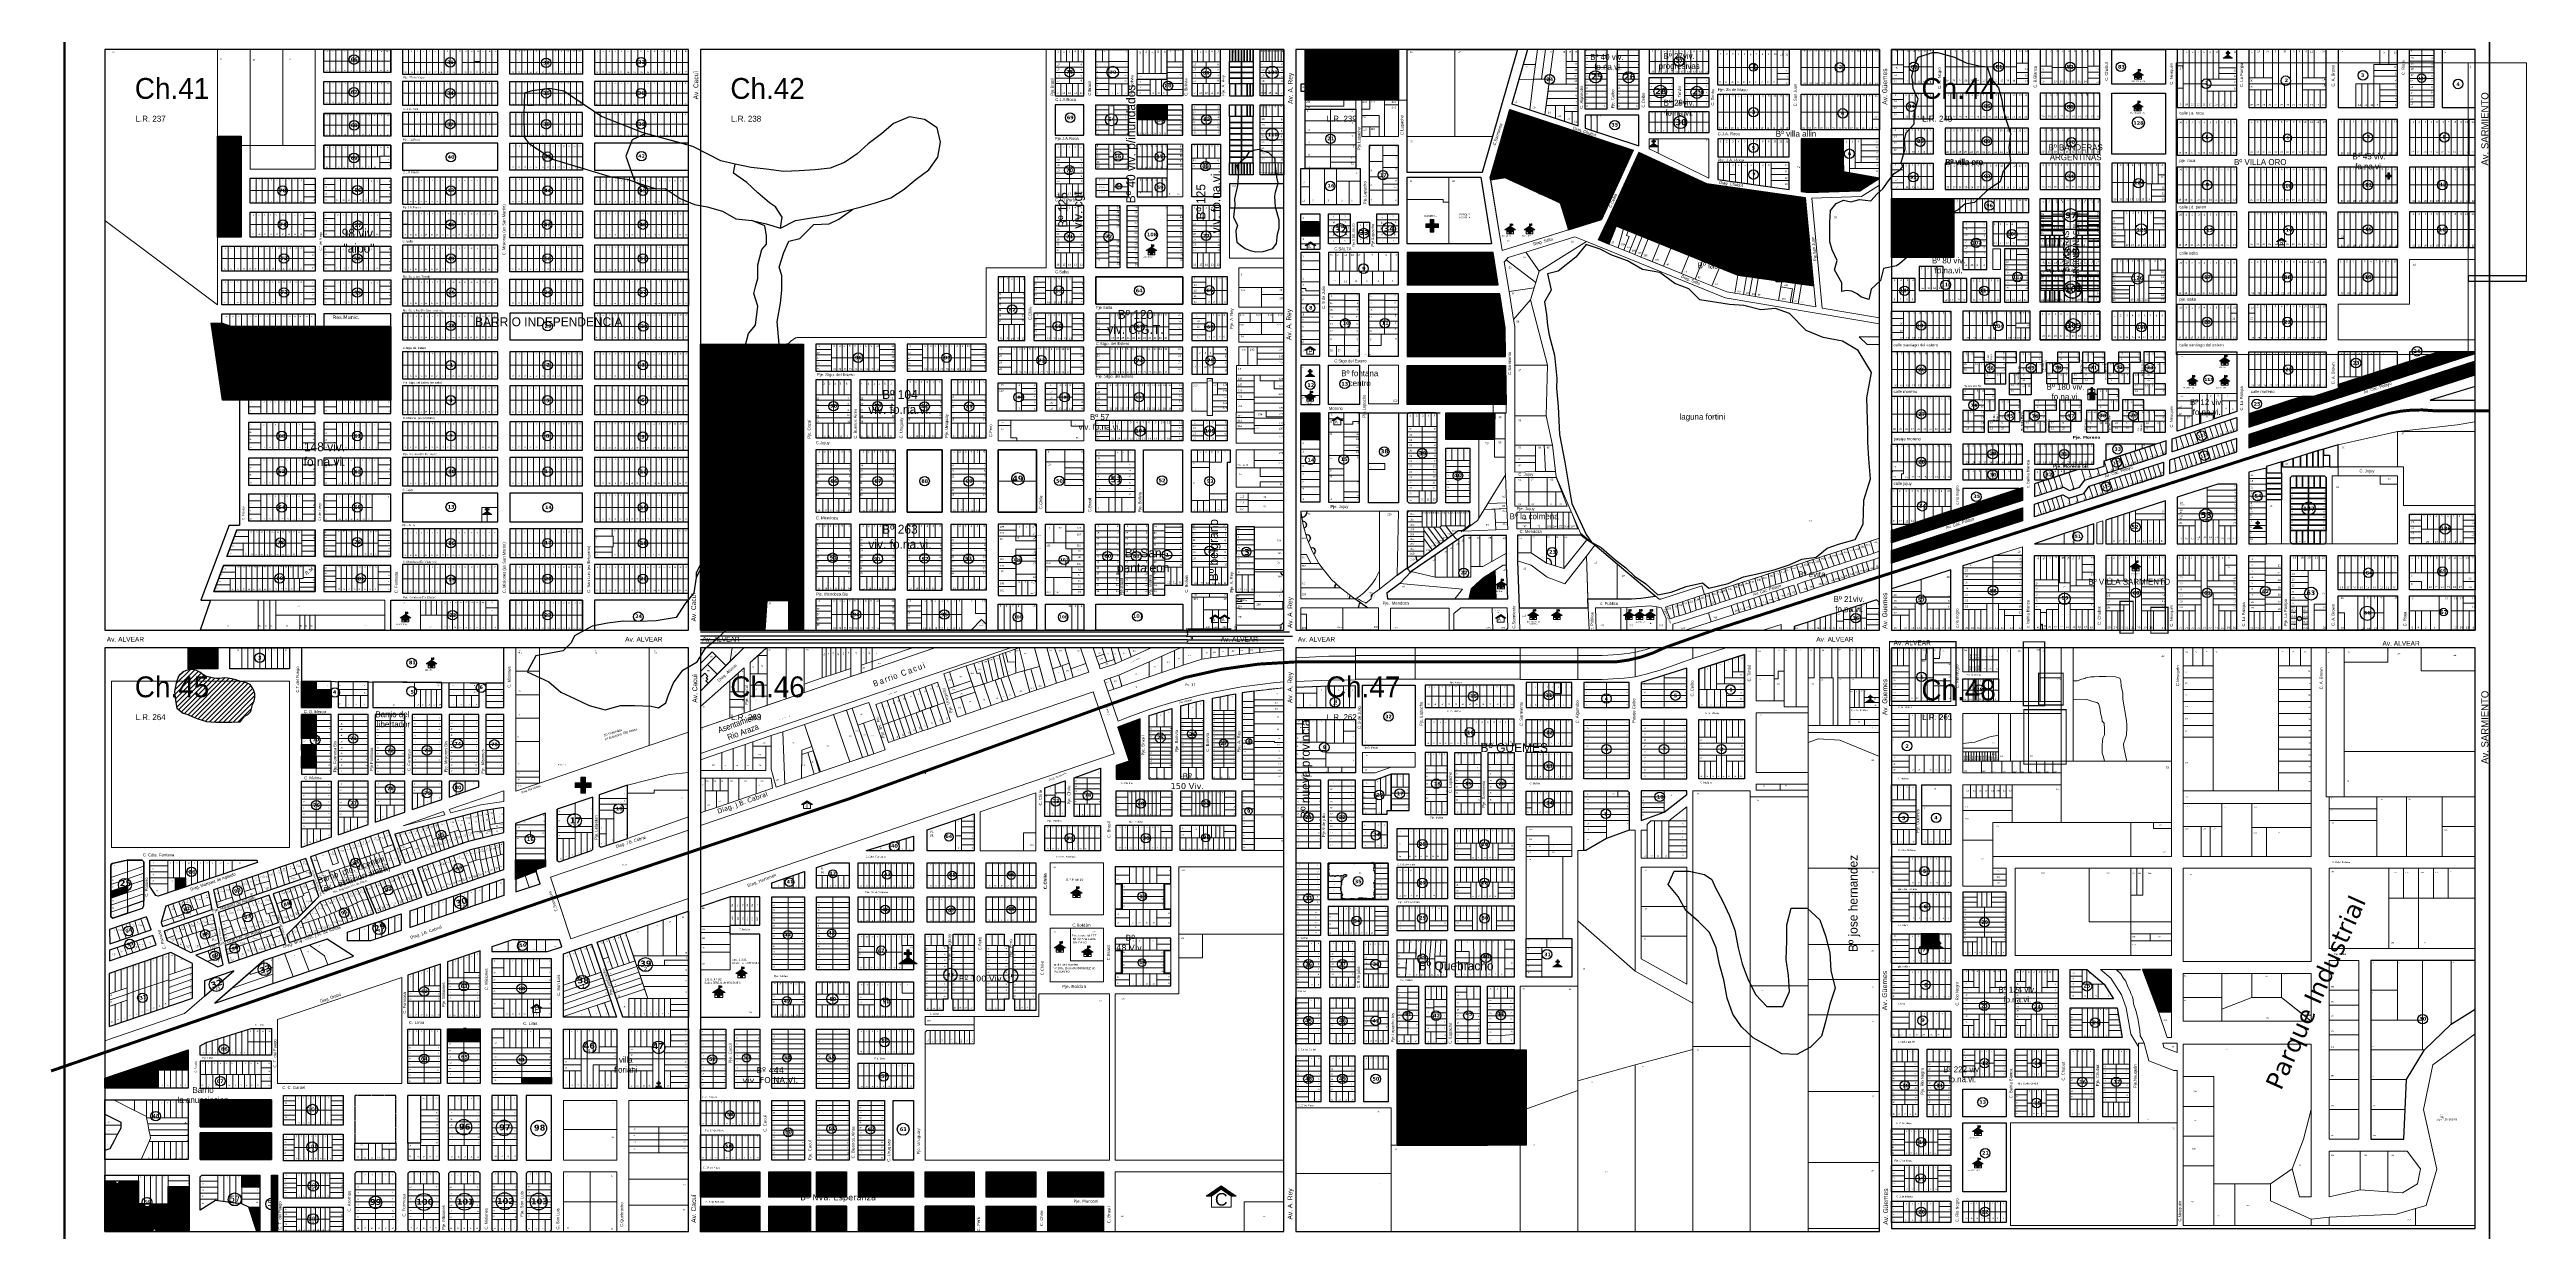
# Model space of a CAD drawing. Header units: millimetres. Extents: x 0 to 6558, y 60 to 10727.
# Drawn here: x 107 to 4266, y 6415 to 8400 of the extents above; entities that cross this region are included whole.
import ezdxf
from ezdxf.enums import TextEntityAlignment as Align

# ---------------------------------------------------------------- set-up
doc = ezdxf.new("R2010")
doc.units = ezdxf.units.MM
for name, pattern in [('ACAD_ISO03W100', [30, 12, -18]), ('ACAD_ISO04W100', [30, 24, -3, 0, -3]), ('DASHED2', [0.375, 0.25, -0.125]), ('JIS_02_0.7', [1.35, 0.75, -0.6])]:
    doc.linetypes.add(name, pattern=pattern)
for name, color, linetype, lineweight in [('0 FERROCARRIL', 5, 'Continuous', 18), ('0 LAGUNA', 140, 'Continuous', 30), ('0 NOMBRE DE BARRIOS', 251, 'Continuous', 35), ('0 N° CHACRAS', 253, 'Continuous', 35), ('0 N° DE PARCELA', 255, 'Continuous', 25), ('0 SIG - PARCELAS', 252, 'Continuous', 18), ('EQUIPAMIENTOS', 10, 'Continuous', 18), ('nombre de parcelas', 250, 'Continuous', 18), ('PARCELAS', 252, 'Continuous', 18), ('RECUADRO', 7, 'Continuous', 18)]:
    doc.layers.add(name, color=color, linetype=linetype, lineweight=lineweight)
for name, color, linetype in [('0 LIMITES', 7, 'Continuous'), ('0 NOMBRE DE CALLES', 255, 'Continuous'), ('0 N° DE MANZANA', 255, 'Continuous'), ('0 Nº DE LOTE', 251, 'Continuous'), ('0 SIG - CHACRAS', 253, 'Continuous'), ('0 SIG - MANZANAS', 253, 'Continuous'), ('12ESPECIAL', 7, 'Continuous'), ('PLANO SIN MENSURA APROBADA VILLA SARMIENTO', 31, 'Continuous'), ('PLANO SIN MENSURA MALVINAS 2', 31, 'Continuous'), ('TERCIARIO', 6, 'Continuous'), ('TERRENO MUNICIPAL', 10, 'Continuous')]:
    doc.layers.add(name, color=color, linetype=linetype)
doc.layers.add('auxiliares', color=3, linetype='Continuous', plot=False)
doc.styles.add('ARIAL', font='arial.ttf')
doc.styles.get("Standard").update_dxf_attribs({"font": 'arial.ttf'})
doc.styles.add('STYLE1', font='arial.ttf')
doc.styles.add('taller4', font='', dxfattribs={"height": 0.9})
doc.styles.get('taller4').set_extended_font_data('Arial', italic=True, bold=True)
doc.dimstyles.new('Copia de 1-100', dxfattribs={"dimscale": 200, "dimtxt": 0.05, "dimasz": 0.01, "dimexe": 0.0035, "dimexo": 0.0035, "dimgap": 0.0015, "dimtad": 1, "dimzin": 4, "dimdsep": 46, "dimtxsty": 'ARIAL', "dimblk": 'DOTSMALL', "dimcen": 0.009, "dimdle": 0.0015, "dimclrd": 6, "dimclre": 256, "dimclrt": 6, "dimazin": 0, "dimtfac": 1, "dimtmove": 2, "dimatfit": 2, "dimldrblk": 'DOTSMALL', "dimfxl": 0.035, "dimfxlon": 1, "dimtfillclr": 6, "dimtolj": 2, "dimtzin": 0, "dimlwd": -1, "dimlwe": -1, "dimarcsym": 0})
doc.dimstyles.new('ISO-25', dxfattribs={"dimtxt": 2.5, "dimasz": 2.5, "dimexe": 1.25, "dimexo": 0.625, "dimtad": 1, "dimtxsty": 'Standard', "dimcen": 2.5, "dimadec": 0, "dimazin": 0, "dimtfac": 1, "dimtmove": 0, "dimatfit": 3, "dimfxl": 1, "dimarcsym": 0})
pattern_1 = [(45, (-322.4474, 5693.1154), (-1.122532, 1.122532), [])]

# ---------------------------------------------------------------- blocks, each defined once
blk = doc.blocks.new('ESCUELA')
at = {"linetype": 'Continuous'}
blk.add_hatch(color=256, dxfattribs=at).paths.add_polyline_path([(16, 34), (-29, 64), (-74, 34)])
h = blk.add_hatch(color=256, dxfattribs=at)
h.paths.add_polyline_path([(-54, 27), (-54, 16), (-42, 16), (-42, 27)])
h.paths.add_polyline_path([(-21, 27), (-37, 27), (-37, 0), (-21, 0)])
h.paths.add_polyline_path([(-4, 27), (-17, 27), (-17, 16), (-4, 16)])
h = blk.add_hatch(color=130, dxfattribs=at)
edge = h.paths.add_edge_path()
edge.add_spline(control_points=[(-8, 81), (-10, 83), (-14, 85), (-19, 77), (-25, 82), (-29, 85)], knot_values=[0, 0, 0, 0, 2.102185, 3.349937, 7.23201, 7.23201, 7.23201, 7.23201], degree=3, periodic=0)
edge.add_line((-29, 85), (-29, 81))
edge.add_spline(control_points=[(-29, 81), (-25, 78), (-19, 73), (-14, 81), (-10, 79), (-8, 78)], knot_values=[0, 0, 0, 0, 3.882072, 5.129825, 7.23201, 7.23201, 7.23201, 7.23201], degree=3, periodic=0)
edge.add_line((-8, 78), (-8, 81))
edge = h.paths.add_edge_path()
edge.add_spline(control_points=[(-8, 73), (-10, 75), (-14, 77), (-19, 69), (-25, 74), (-29, 77)], knot_values=[0, 0, 0, 0, 2.102185, 3.349937, 7.23201, 7.23201, 7.23201, 7.23201], degree=3, periodic=0)
edge.add_line((-29, 77), (-29, 74))
edge.add_spline(control_points=[(-29, 74), (-25, 70), (-19, 66), (-14, 73), (-10, 71), (-8, 70)], knot_values=[0, 0, 0, 0, 3.882072, 5.129825, 7.23201, 7.23201, 7.23201, 7.23201], degree=3, periodic=0)
edge.add_line((-8, 70), (-8, 73))
for p, q in [((-29, 64), (-74, 34)), ((-74, 34), (16, 34)), ((-29, 64), (-29, 85)), ((-29, 64), (16, 34))]:
    blk.add_line(p, q, dxfattribs=at)
at = {"color": 130, "linetype": 'Continuous'}
blk.add_line((-8, 81), (-8, 70), dxfattribs=at)
at = {"linetype": 'Continuous'}
blk.add_lwpolyline([(0, 34), (0, 0), (-58, 0), (-58, 34)], dxfattribs=at)
for points in [[(-54, 27), (-42, 27), (-42, 16), (-54, 16)], [(-37, 27), (-21, 27), (-21, 0), (-37, 0)], [(-4, 27), (-17, 27), (-17, 16), (-4, 16)]]:
    blk.add_lwpolyline(points, close=True, dxfattribs=at)
at = {"color": 130, "linetype": 'Continuous'}
for points in [[(-29, 85), (-17, 81), (-14, 83), (-8, 81)], [(-29, 81), (-17, 77), (-14, 79), (-8, 78)], [(-29, 77), (-17, 72), (-14, 75), (-8, 73)], [(-29, 74), (-17, 69), (-14, 72), (-8, 70)]]:
    blk.add_spline(points, degree=3, dxfattribs=at)
blk = doc.blocks.new('IGLESIA')
at = {"linetype": 'Continuous'}
for points in [[(5, 24), (-5, 24), (-39, 0), (39, 0)], [(-5, 49), (-16, 49), (-16, 40), (-5, 40), (-5, 24), (5, 24), (5, 40), (16, 40), (16, 49), (5, 49), (5, 60), (-5, 60)]]:
    blk.add_hatch(color=256, dxfattribs=at).paths.add_polyline_path(points)
for p, q in [((-5, 24), (-39, 0)), ((-39, 0), (39, 0)), ((-16, 49), (-16, 40)), ((-5, 49), (-16, 49)), ((-5, 40), (-16, 40)), ((-5, 60), (-5, 49)), ((-5, 60), (5, 60)), ((-5, 40), (-5, 24)), ((-5, 24), (5, 24)), ((5, 60), (5, 49)), ((5, 49), (16, 49)), ((5, 40), (16, 40)), ((5, 40), (5, 24)), ((5, 24), (39, 0)), ((16, 49), (16, 40))]:
    blk.add_line(p, q, dxfattribs=at)
blk = doc.blocks.new('COMISARIA')
at = {"linetype": 'Continuous'}
blk.add_hatch(color=256, dxfattribs=at).paths.add_polyline_path([(-2, 33), (-38, 8), (-25, 8), (-2, 24), (21, 8), (34, 8)])
for p, q in [((-2, 33), (-38, 8)), ((-38, 8), (-25, 8)), ((-2, 24), (-25, 8)), ((-2, 33), (34, 8)), ((-2, 24), (21, 8)), ((21, 8), (34, 8))]:
    blk.add_line(p, q, dxfattribs=at)
blk.add_lwpolyline([(21, 8), (21, -19), (-25, -19), (-25, 8)], dxfattribs=at)
at = {"linetype": 'Continuous', "style": 'STYLE1'}
blk.add_text('P', height=30, dxfattribs=at).set_placement((0, 0), align=Align.MIDDLE)
blk = doc.blocks.new('A$C6DEA108D')
at = {"layer": 'EQUIPAMIENTOS', "linetype": 'Continuous'}
blk.add_hatch(color=256, dxfattribs=at).paths.add_polyline_path([(36, 52), (0, 27), (12, 27), (36, 43), (59, 27), (71, 27)])
for p, q in [((36, 52), (0, 27)), ((0, 27), (12, 27)), ((36, 43), (12, 27)), ((36, 52), (71, 27)), ((36, 43), (59, 27)), ((59, 27), (71, 27))]:
    blk.add_line(p, q, dxfattribs=at)
blk.add_lwpolyline([(59, 27), (59, 0), (12, 0), (12, 27)], dxfattribs=at)
at = {"layer": 'EQUIPAMIENTOS', "linetype": 'Continuous', "insert": (13, 20), "char_height": 12, "width": 75, "attachment_point": 4}
blk.add_mtext('{\\fBankGothic Lt BT|b0|i0|c0|p34; \\H1.667x;A}', dxfattribs=at)
blk = doc.blocks.new('SALUD')
blk.add_hatch(color=256).paths.add_polyline_path([(24, 63), (24, 93), (0, 93), (0, 63), (-30, 63), (-30, 39), (0, 39), (0, 9), (24, 9), (24, 39), (54, 39), (54, 63)])
blk.add_lwpolyline([(24, 63), (24, 93), (0, 93), (0, 63), (-30, 63), (-30, 39), (0, 39), (0, 9), (24, 9), (24, 39), (54, 39), (54, 63), (24, 63), (24, 93), (0, 93)])
blk = doc.blocks.new('TRANSPORTE')
at = {"linetype": 'Continuous'}
blk.add_hatch(color=256, dxfattribs=at).paths.add_polyline_path([(0, 33), (-36, 8), (-23, 8), (0, 24), (23, 8), (36, 8)])
for p, q in [((0, 33), (-36, 8)), ((-36, 8), (-23, 8)), ((0, 24), (-23, 8)), ((0, 33), (36, 8)), ((0, 24), (23, 8)), ((23, 8), (36, 8))]:
    blk.add_line(p, q, dxfattribs=at)
blk.add_lwpolyline([(23, 8), (23, -19), (-23, -19), (-23, 8)], dxfattribs=at)
at = {"linetype": 'Continuous', "style": 'STYLE1'}
blk.add_text('T', height=30, dxfattribs=at).set_placement((0, 0), align=Align.MIDDLE)
blk = doc.blocks.new('A$C60985E54')
at = {"layer": 'EQUIPAMIENTOS'}
blk.add_hatch(color=256, dxfattribs=at).paths.add_polyline_path([(17.7, 6.6), (8.8, 12.8), (0, 6.6)])
h = blk.add_hatch(color=256, dxfattribs=at)
h.paths.add_polyline_path([(4, 5.4), (4, 3.2), (6.4, 3.2), (6.4, 5.4)])
h.paths.add_polyline_path([(10.4, 5.3), (7.3, 5.3), (7.3, 0), (10.4, 0)])
h.paths.add_polyline_path([(13.7, 5.4), (11.3, 5.4), (11.3, 3.2), (13.7, 3.2)])
at = {"layer": 'EQUIPAMIENTOS', "linetype": 'Continuous'}
h = blk.add_hatch(color=130, dxfattribs=at)
edge = h.paths.add_edge_path()
edge.add_spline(control_points=[(13.1, 16.1), (12.6, 16.4), (11.9, 16.8), (10.8, 15.3), (9.7, 16.2), (8.8, 16.9)], knot_values=[0, 0, 0, 0, 2.102185, 3.349937, 7.23201, 7.23201, 7.23201, 7.23201], degree=3, periodic=0)
edge.add_line((8.8, 16.9), (8.8, 16.1))
edge.add_spline(control_points=[(8.8, 16.1), (9.7, 15.4), (10.8, 14.5), (11.9, 16.1), (12.6, 15.6), (13.1, 15.4)], knot_values=[0, 0, 0, 0, 3.882072, 5.129825, 7.23201, 7.23201, 7.23201, 7.23201], degree=3, periodic=0)
edge.add_line((13.1, 15.4), (13.1, 16.1))
edge = h.paths.add_edge_path()
edge.add_spline(control_points=[(13.1, 14.5), (12.6, 14.8), (11.9, 15.2), (10.8, 13.7), (9.7, 14.6), (8.8, 15.3)], knot_values=[0, 0, 0, 0, 2.102185, 3.349937, 7.23201, 7.23201, 7.23201, 7.23201], degree=3, periodic=0)
edge.add_line((8.8, 15.3), (8.8, 14.6))
edge.add_spline(control_points=[(8.8, 14.6), (9.7, 13.9), (10.8, 13), (11.9, 14.5), (12.6, 14.1), (13.1, 13.9)], knot_values=[0, 0, 0, 0, 3.882072, 5.129825, 7.23201, 7.23201, 7.23201, 7.23201], degree=3, periodic=0)
edge.add_line((13.1, 13.9), (13.1, 14.5))
blk.add_line((8.8, 12.8), (0, 6.6), dxfattribs=at)
at = {"layer": 'EQUIPAMIENTOS'}
for p, q in [((0, 6.6), (17.7, 6.6)), ((8.8, 12.8), (8.8, 16.9)), ((8.8, 12.8), (17.7, 6.6))]:
    blk.add_line(p, q, dxfattribs=at)
at = {"layer": 'EQUIPAMIENTOS', "color": 130, "linetype": 'Continuous'}
blk.add_line((13.1, 16.1), (13.1, 13.9), dxfattribs=at)
at = {"layer": 'EQUIPAMIENTOS'}
blk.add_lwpolyline([(14.6, 6.6), (14.6, 0), (3.1, 0), (3.1, 6.6)], dxfattribs=at)
for points in [[(4, 5.4), (6.4, 5.4), (6.4, 3.2), (4, 3.2)], [(7.3, 5.3), (10.4, 5.3), (10.4, 0), (7.3, 0)], [(13.7, 5.4), (11.3, 5.4), (11.3, 3.2), (13.7, 3.2)]]:
    blk.add_lwpolyline(points, close=True, dxfattribs=at)
at = {"layer": 'EQUIPAMIENTOS', "color": 130, "linetype": 'Continuous'}
for points in [[(8.8, 16.9), (11.2, 16), (11.8, 16.5), (13.1, 16.1)], [(8.8, 16.1), (11.2, 15.2), (11.8, 15.7), (13.1, 15.4)], [(8.8, 15.3), (11.2, 14.4), (11.8, 14.9), (13.1, 14.5)], [(8.8, 14.6), (11.2, 13.7), (11.8, 14.2), (13.1, 13.9)]]:
    blk.add_spline(points, degree=3, dxfattribs=at)
blk = doc.blocks.new('A$C21BF7D2A')
at = {"layer": 'EQUIPAMIENTOS'}
blk.add_hatch(color=256, dxfattribs=at).paths.add_polyline_path([(17.7, 6.6), (8.8, 12.8), (0, 6.6)])
h = blk.add_hatch(color=256, dxfattribs=at)
h.paths.add_polyline_path([(4, 5.4), (4, 3.2), (6.4, 3.2), (6.4, 5.4)])
h.paths.add_polyline_path([(10.4, 5.3), (7.3, 5.3), (7.3, 0), (10.4, 0)])
h.paths.add_polyline_path([(13.7, 5.4), (11.3, 5.4), (11.3, 3.2), (13.7, 3.2)])
at = {"layer": 'EQUIPAMIENTOS', "linetype": 'Continuous'}
h = blk.add_hatch(color=130, dxfattribs=at)
edge = h.paths.add_edge_path()
edge.add_spline(control_points=[(13.1, 16.1), (12.6, 16.4), (11.9, 16.8), (10.8, 15.3), (9.7, 16.2), (8.8, 16.9)], knot_values=[0, 0, 0, 0, 2.102185, 3.349937, 7.23201, 7.23201, 7.23201, 7.23201], degree=3, periodic=0)
edge.add_line((8.8, 16.9), (8.8, 16.1))
edge.add_spline(control_points=[(8.8, 16.1), (9.7, 15.4), (10.8, 14.5), (11.9, 16.1), (12.6, 15.6), (13.1, 15.4)], knot_values=[0, 0, 0, 0, 3.882072, 5.129825, 7.23201, 7.23201, 7.23201, 7.23201], degree=3, periodic=0)
edge.add_line((13.1, 15.4), (13.1, 16.1))
edge = h.paths.add_edge_path()
edge.add_spline(control_points=[(13.1, 14.5), (12.6, 14.8), (11.9, 15.2), (10.8, 13.7), (9.7, 14.6), (8.8, 15.3)], knot_values=[0, 0, 0, 0, 2.102185, 3.349937, 7.23201, 7.23201, 7.23201, 7.23201], degree=3, periodic=0)
edge.add_line((8.8, 15.3), (8.8, 14.6))
edge.add_spline(control_points=[(8.8, 14.6), (9.7, 13.9), (10.8, 13), (11.9, 14.5), (12.6, 14.1), (13.1, 13.9)], knot_values=[0, 0, 0, 0, 3.882072, 5.129825, 7.23201, 7.23201, 7.23201, 7.23201], degree=3, periodic=0)
edge.add_line((13.1, 13.9), (13.1, 14.5))
at = {"layer": 'EQUIPAMIENTOS'}
for p, q in [((8.8, 12.8), (0, 6.6)), ((0, 6.6), (17.7, 6.6)), ((8.8, 12.8), (8.8, 16.9)), ((8.8, 12.8), (17.7, 6.6))]:
    blk.add_line(p, q, dxfattribs=at)
at = {"layer": 'EQUIPAMIENTOS', "color": 130, "linetype": 'Continuous'}
blk.add_line((13.1, 16.1), (13.1, 13.9), dxfattribs=at)
at = {"layer": 'EQUIPAMIENTOS'}
blk.add_lwpolyline([(14.6, 6.6), (14.6, 0), (3.1, 0), (3.1, 6.6)], dxfattribs=at)
for points in [[(4, 5.4), (6.4, 5.4), (6.4, 3.2), (4, 3.2)], [(7.3, 5.3), (10.4, 5.3), (10.4, 0), (7.3, 0)], [(13.7, 5.4), (11.3, 5.4), (11.3, 3.2), (13.7, 3.2)]]:
    blk.add_lwpolyline(points, close=True, dxfattribs=at)
at = {"layer": 'EQUIPAMIENTOS', "color": 130, "linetype": 'Continuous'}
for points in [[(8.8, 16.9), (11.2, 16), (11.8, 16.5), (13.1, 16.1)], [(8.8, 16.1), (11.2, 15.2), (11.8, 15.7), (13.1, 15.4)], [(8.8, 15.3), (11.2, 14.4), (11.8, 14.9), (13.1, 14.5)], [(8.8, 14.6), (11.2, 13.7), (11.8, 14.2), (13.1, 13.9)]]:
    blk.add_spline(points, degree=3, dxfattribs=at)
blk = doc.blocks.new('ESPECIAL')
at = {"linetype": 'Continuous'}
blk.add_hatch(color=256, dxfattribs=at).paths.add_polyline_path([(47, 16), (71, 16), (0, 65), (-71, 16), (-47, 16), (0, 48)])
for p, q in [((0, 65), (-71, 16)), ((-71, 16), (-47, 16)), ((0, 48), (-47, 16)), ((0, 65), (71, 16)), ((0, 48), (47, 16)), ((47, 16), (71, 16))]:
    blk.add_line(p, q, dxfattribs=at)
blk.add_lwpolyline([(47, 16), (47, -38), (-47, -38), (-47, 16)], dxfattribs=at)
at = {"linetype": 'Continuous', "style": 'STYLE1'}
blk.add_text('EE', height=40, dxfattribs=at).set_placement((0, 0), align=Align.MIDDLE)
blk = doc.blocks.new('RECREACION')
at = {"linetype": 'Continuous'}
blk.add_hatch(color=256, dxfattribs=at).paths.add_polyline_path([(0, 30), (-36, 5), (-23, 5), (0, 21), (23, 5), (36, 5)])
for p, q in [((0, 30), (-36, 5)), ((-36, 5), (-23, 5)), ((0, 21), (-23, 5)), ((0, 30), (36, 5)), ((0, 21), (23, 5)), ((23, 5), (36, 5))]:
    blk.add_line(p, q, dxfattribs=at)
blk.add_lwpolyline([(23, 5), (23, -21), (-23, -21), (-23, 5)], dxfattribs=at)
at = {"linetype": 'Continuous', "style": 'STYLE1'}
blk.add_text('R', height=30, dxfattribs=at).set_placement((3, -3), align=Align.MIDDLE)
blk = doc.blocks.new('A$C2DD257CE')
at = {"linetype": 'Continuous'}
blk.add_hatch(color=256, dxfattribs=at).paths.add_polyline_path([(35.7, 56.8), (0, 32.1), (12.4, 32.1), (35.7, 48.2), (59, 32.1), (71.4, 32.1)])
for p, q in [((35.7, 56.8), (0, 32.1)), ((0, 32.1), (12.4, 32.1)), ((35.7, 48.2), (12.4, 32.1)), ((35.7, 56.8), (71.4, 32.1)), ((35.7, 48.2), (59, 32.1)), ((59, 32.1), (71.4, 32.1))]:
    blk.add_line(p, q, dxfattribs=at)
blk.add_lwpolyline([(59, 32.1), (59, 5.2), (12.4, 5.2), (12.4, 32.1)], dxfattribs=at)
at = {"linetype": 'Continuous', "style": 'STYLE1'}
blk.add_text('C', height=30, dxfattribs=at).set_placement((35.7, 24.2), align=Align.MIDDLE)
blk = doc.blocks.new('_DotSmall')
at = {"color": 0, "linetype": 'ByBlock', "const_width": 0.5}
blk.add_lwpolyline([(-0.0625, 0, 1), (0.0625, 0, 1)], format="xyb", close=True, dxfattribs=at)
blk = doc.blocks.new('*D19')
at = {"layer": 'auxiliares', "color": 0, "transparency": 16777216}
blk.add_arc((2480.6, 7592.1), 3.42, 180, 216.675, dxfattribs=at)
at = {"layer": 'auxiliares', "color": 0, "transparency": 16777216, "xscale": 2, "yscale": 2, "zscale": 2}
for p, rotation in [((2477.2, 7592.1), 89.9999999999941), ((2477.9, 7590), 306.675)]:
    blk.add_blockref('_DotSmall', p, dxfattribs=dict(at, rotation=rotation))
at = {"layer": 'auxiliares', "color": 0, "transparency": 16777216, "insert": (2470.6, 7588.8), "char_height": 1, "attachment_point": 5, "rotation": 288.3375, "style": 'ARIAL'}
blk.add_mtext('\\A2;36°40\'30"', dxfattribs=at)
blk = doc.blocks.new('*D20')
at = {"layer": 'auxiliares', "color": 0, "transparency": 16777216}
blk.add_arc((2320.3, 7462.4), 15.4, 145.1961, 180, dxfattribs=at)
at = {"layer": 'auxiliares', "color": 0, "transparency": 16777216, "xscale": 2, "yscale": 2, "zscale": 2}
for p, rotation in [((2304.9, 7462.4), 270.0000000000001), ((2307.7, 7471.2), 55.1961111111102)]:
    blk.add_blockref('_DotSmall', p, dxfattribs=dict(at, rotation=rotation))
at = {"layer": 'auxiliares', "color": 0, "transparency": 16777216, "insert": (2304.8, 7467.2), "char_height": 1, "attachment_point": 5, "rotation": 72.5981, "style": 'ARIAL'}
blk.add_mtext('\\A2;34°48\'14"', dxfattribs=at)
blk = doc.blocks.new('*D21')
at = {"layer": 'auxiliares', "color": 0, "lineweight": -2, "transparency": 16777216}
blk.add_arc((2415, 7549.5), 13.6, 184.2155, 212.4595, dxfattribs=at)
at = {"layer": 'auxiliares', "color": 0, "transparency": 16777216}
for points in [[(2401.3, 7548.4), (2401.6, 7548.5), (2401.4, 7549.5)], [(2403.6, 7542.3), (2403.4, 7542.1), (2404.1, 7541.3)]]:
    blk.add_solid(points, dxfattribs=at)
at = {"layer": 'auxiliares', "color": 0, "transparency": 16777216, "insert": (2402.9, 7545.5), "char_height": 0.5, "attachment_point": 5, "rotation": 288.3375}
blk.add_mtext('36°40\'30"', dxfattribs=at)
blk = doc.blocks.new('*D22')
at = {"layer": 'auxiliares', "color": 0, "transparency": 16777216}
blk.add_arc((2317.2, 7470.4), 0.58, 36.6736, 150.875, dxfattribs=at)
at = {"layer": 'auxiliares', "color": 0, "transparency": 16777216, "xscale": 2, "yscale": 2, "zscale": 2}
for p, rotation in [((2316.7, 7470.7), 240.8750000001547), ((2317.7, 7470.7), 306.6736111112659)]:
    blk.add_blockref('_DotSmall', p, dxfattribs=dict(at, rotation=rotation))
at = {"layer": 'auxiliares', "color": 0, "transparency": 16777216, "insert": (2316.9, 7475), "char_height": 1, "attachment_point": 5, "rotation": 3.7743, "style": 'ARIAL'}
blk.add_mtext('\\A2;114°12\'5"', dxfattribs=at)
blk = doc.blocks.new('*D23')
at = {"layer": 'auxiliares', "color": 0, "transparency": 16777216}
blk.add_arc((2326.5, 7483.5), 1.52, 270.0002, 36.6789, dxfattribs=at)
at = {"layer": 'auxiliares', "color": 0, "transparency": 16777216, "xscale": 2, "yscale": 2, "zscale": 2}
for p, rotation in [((2326.5, 7482), 180.0001542869501), ((2327.8, 7484.5), 126.6789043215647)]:
    blk.add_blockref('_DotSmall', p, dxfattribs=dict(at, rotation=rotation))
at = {"layer": 'auxiliares', "color": 0, "transparency": 16777216, "insert": (2331.5, 7481.1), "char_height": 1, "attachment_point": 5, "rotation": 63.3395, "style": 'ARIAL'}
blk.add_mtext('\\A2;126°40\'44"', dxfattribs=at)
blk = doc.blocks.new('*D29')
at = {"layer": 'auxiliares', "color": 0, "transparency": 16777216}
blk.add_arc((2320.3, 7462.4), 15.4, 145.1961, 180, dxfattribs=at)
at = {"layer": 'auxiliares', "color": 0, "transparency": 16777216, "xscale": 2, "yscale": 2, "zscale": 2}
for p, rotation in [((2304.9, 7462.4), 270.0000000000001), ((2307.7, 7471.2), 55.1961111111102)]:
    blk.add_blockref('_DotSmall', p, dxfattribs=dict(at, rotation=rotation))
at = {"layer": 'auxiliares', "color": 0, "transparency": 16777216, "insert": (2304.8, 7467.2), "char_height": 1, "attachment_point": 5, "rotation": 72.5981, "style": 'ARIAL'}
blk.add_mtext('\\A2;34°48\'14"', dxfattribs=at)
blk = doc.blocks.new('*D24')
at = {"layer": 'auxiliares', "color": 0, "transparency": 16777216}
blk.add_arc((2298.7, 7477.4), 9.35, 142.2714, 180, dxfattribs=at)
at = {"layer": 'auxiliares', "color": 0, "transparency": 16777216, "xscale": 2, "yscale": 2, "zscale": 2}
for p, rotation in [((2289.4, 7477.4), 269.9999999999997), ((2291.3, 7483.1), 52.27138888888989)]:
    blk.add_blockref('_DotSmall', p, dxfattribs=dict(at, rotation=rotation))
at = {"layer": 'auxiliares', "color": 0, "transparency": 16777216, "insert": (2286.1, 7481.7), "char_height": 1, "attachment_point": 5, "rotation": 71.1357, "style": 'ARIAL'}
blk.add_mtext('\\A2;37°43\'43"', dxfattribs=at)
blk = doc.blocks.new('*D30')
at = {"layer": 'auxiliares', "color": 0, "transparency": 16777216}
blk.add_arc((2275, 7495.8), 10.1, 136.7192, 180, dxfattribs=at)
at = {"layer": 'auxiliares', "color": 0, "transparency": 16777216, "xscale": 2, "yscale": 2, "zscale": 2}
for p, rotation in [((2264.9, 7495.8), 270.0000000000005), ((2267.6, 7502.7), 46.71916666666646)]:
    blk.add_blockref('_DotSmall', p, dxfattribs=dict(at, rotation=rotation))
at = {"layer": 'auxiliares', "color": 0, "transparency": 16777216, "insert": (2264.8, 7499.8), "char_height": 1, "attachment_point": 5, "rotation": 68.3596, "style": 'ARIAL'}
blk.add_mtext('\\A2;43°16\'51"', dxfattribs=at)
blk = doc.blocks.new('*D25')
at = {"layer": 'auxiliares', "color": 0, "transparency": 16777216}
blk.add_arc((2208, 7625), 11, 279.6967, 0, dxfattribs=at)
at = {"layer": 'auxiliares', "color": 0, "transparency": 16777216, "xscale": 2, "yscale": 2, "zscale": 2}
for p, rotation in [((2209.8, 7614.2), 189.6966666666669), ((2219, 7625), 90.00000000000007)]:
    blk.add_blockref('_DotSmall', p, dxfattribs=dict(at, rotation=rotation))
at = {"layer": 'auxiliares', "color": 0, "transparency": 16777216, "insert": (2215.8, 7618.4), "char_height": 1, "attachment_point": 5, "rotation": 49.8483, "style": 'ARIAL'}
blk.add_mtext('\\A2;80°18\'12"', dxfattribs=at)
blk = doc.blocks.new('*D26')
at = {"layer": 'auxiliares', "color": 0, "transparency": 16777216}
blk.add_arc((2211.9, 7601.9), 5.95, 286.1009, 99.6967, dxfattribs=at)
at = {"layer": 'auxiliares', "color": 0, "transparency": 16777216, "xscale": 2, "yscale": 2, "zscale": 2}
for p, rotation in [((2210.9, 7607.8), 189.6966666666667), ((2213.6, 7596.2), 196.1009494190312)]:
    blk.add_blockref('_DotSmall', p, dxfattribs=dict(at, rotation=rotation))
at = {"layer": 'auxiliares', "color": 0, "transparency": 16777216, "insert": (2218.5, 7603.4), "char_height": 1, "attachment_point": 5, "rotation": 282.8988, "style": 'ARIAL'}
blk.add_mtext('\\A2;173°35\'45"', dxfattribs=at)
blk = doc.blocks.new('*D27')
at = {"layer": 'auxiliares', "color": 0, "transparency": 16777216}
blk.add_arc((2227.4, 7557.7), 5.32, 298.9189, 112.5117, dxfattribs=at)
at = {"layer": 'auxiliares', "color": 0, "transparency": 16777216, "xscale": 2, "yscale": 2, "zscale": 2}
for p, rotation in [((2225.4, 7562.6), 202.5116666666685), ((2230, 7553.1), 208.9188888888887)]:
    blk.add_blockref('_DotSmall', p, dxfattribs=dict(at, rotation=rotation))
at = {"layer": 'auxiliares', "color": 0, "transparency": 16777216, "insert": (2232.9, 7560.4), "char_height": 1, "attachment_point": 5, "rotation": 295.7153, "style": 'ARIAL'}
blk.add_mtext('\\A2;173°35\'34"', dxfattribs=at)
blk = doc.blocks.new('*D28')
at = {"layer": 'auxiliares', "color": 0, "transparency": 16777216}
blk.add_arc((2218.4, 7579.4), 5.92, 292.5117, 106.1009, dxfattribs=at)
at = {"layer": 'auxiliares', "color": 0, "transparency": 16777216, "xscale": 2, "yscale": 2, "zscale": 2}
for p, rotation in [((2216.8, 7585.1), 196.1009494190325), ((2220.7, 7573.9), 202.5116666666678)]:
    blk.add_blockref('_DotSmall', p, dxfattribs=dict(at, rotation=rotation))
at = {"layer": 'auxiliares', "color": 0, "transparency": 16777216, "insert": (2224.8, 7581.6), "char_height": 1, "attachment_point": 5, "rotation": 289.3063, "style": 'ARIAL'}
blk.add_mtext('\\A2;173°35\'21"', dxfattribs=at)
blk = doc.blocks.new('*D31')
at = {"layer": 'auxiliares', "color": 0, "lineweight": -2, "transparency": 16777216}
for p, q in [((2016.5, 7421.5), (2019, 7421.5)), ((2016.5, 7415.1), (2019, 7415.1)), ((2017.8, 7419.5), (2017.8, 7417.1))]:
    blk.add_line(p, q, dxfattribs=at)
at = {"layer": 'auxiliares', "color": 0, "transparency": 16777216}
for points in [[(2017.4, 7419.5), (2018.1, 7419.5), (2017.8, 7421.5)], [(2017.4, 7417.1), (2018.1, 7417.1), (2017.8, 7415.1)]]:
    blk.add_solid(points, dxfattribs=at)
at = {"layer": 'auxiliares', "color": 0, "transparency": 16777216, "insert": (2016.2, 7418.3), "char_height": 1.5, "attachment_point": 5, "rotation": 90}
blk.add_mtext('6,35', dxfattribs=at)
blk = doc.blocks.new('*D32')
at = {"layer": 'auxiliares', "color": 0, "lineweight": -2, "transparency": 16777216}
for p, q in [((2017.1, 7408.5), (2016.5, 7408.5)), ((2017.8, 7406.5), (2017.8, 7405.1)), ((2017.1, 7403.1), (2016.5, 7403.1))]:
    blk.add_line(p, q, dxfattribs=at)
at = {"layer": 'auxiliares', "color": 0, "transparency": 16777216}
for points in [[(2017.4, 7406.5), (2018.1, 7406.5), (2017.8, 7408.5)], [(2017.4, 7405.1), (2018.1, 7405.1), (2017.8, 7403.1)]]:
    blk.add_solid(points, dxfattribs=at)
at = {"layer": 'auxiliares', "color": 0, "transparency": 16777216, "insert": (2016.2, 7405.8), "char_height": 1.5, "attachment_point": 5, "rotation": 90}
blk.add_mtext('5,35', dxfattribs=at)
blk = doc.blocks.new('*D33')
at = {"layer": 'auxiliares', "color": 0, "lineweight": -2, "transparency": 16777216}
for p, q in [((2018.4, 7414.8), (2027.1, 7414.8)), ((2018.4, 7408.5), (2027.1, 7408.5)), ((2025.8, 7412.8), (2025.8, 7410.5))]:
    blk.add_line(p, q, dxfattribs=at)
at = {"layer": 'auxiliares', "color": 0, "transparency": 16777216}
for points in [[(2025.5, 7412.8), (2026.2, 7412.8), (2025.8, 7414.8)], [(2025.5, 7410.5), (2026.2, 7410.5), (2025.8, 7408.5)]]:
    blk.add_solid(points, dxfattribs=at)
at = {"layer": 'auxiliares', "color": 0, "transparency": 16777216, "insert": (2024.3, 7411.6), "char_height": 1.5, "attachment_point": 5, "rotation": 90}
blk.add_mtext('6,35', dxfattribs=at)
blk = doc.blocks.new('*D34')
at = {"layer": 'auxiliares', "color": 0, "lineweight": -2, "transparency": 16777216}
for p, q in [((2099.2, 7433.5), (2098.5, 7433.5)), ((2099.2, 7421.5), (2098.5, 7421.5)), ((2099.8, 7431), (2099.8, 7424))]:
    blk.add_line(p, q, dxfattribs=at)
at = {"layer": 'auxiliares', "color": 0, "transparency": 16777216}
for points in [[(2099.4, 7431), (2100.2, 7431), (2099.8, 7433.5)], [(2099.4, 7424), (2100.2, 7424), (2099.8, 7421.5)]]:
    blk.add_solid(points, dxfattribs=at)
at = {"layer": 'auxiliares', "color": 0, "transparency": 16777216, "insert": (2097.7, 7427.5), "char_height": 2.5, "attachment_point": 5, "rotation": 90}
blk.add_mtext('12,02', dxfattribs=at)
blk = doc.blocks.new('*D35')
at = {"layer": 'auxiliares', "color": 0, "lineweight": -2, "transparency": 16777216}
for p, q in [((2174.3, 7433.5), (2173.7, 7433.5)), ((2174.3, 7425.1), (2173.7, 7425.1)), ((2174.9, 7431), (2174.9, 7427.6))]:
    blk.add_line(p, q, dxfattribs=at)
at = {"layer": 'auxiliares', "color": 0, "transparency": 16777216}
for points in [[(2174.5, 7431), (2175.4, 7431), (2174.9, 7433.5)], [(2174.5, 7427.6), (2175.4, 7427.6), (2174.9, 7425.1)]]:
    blk.add_solid(points, dxfattribs=at)
at = {"layer": 'auxiliares', "color": 0, "transparency": 16777216, "insert": (2172.8, 7429.3), "char_height": 2.5, "attachment_point": 5, "rotation": 90}
blk.add_mtext('8,37', dxfattribs=at)
blk = doc.blocks.new('*D36')
at = {"layer": 'auxiliares', "color": 0, "lineweight": -2, "transparency": 16777216}
for p, q in [((2017.1, 7427.1), (2016.5, 7427.1)), ((2017.1, 7421.5), (2016.5, 7421.5)), ((2017.8, 7425.1), (2017.8, 7423.5))]:
    blk.add_line(p, q, dxfattribs=at)
at = {"layer": 'auxiliares', "color": 0, "transparency": 16777216}
for points in [[(2017.4, 7425.1), (2018.1, 7425.1), (2017.8, 7427.1)], [(2017.4, 7423.5), (2018.1, 7423.5), (2017.8, 7421.5)]]:
    blk.add_solid(points, dxfattribs=at)
at = {"layer": 'auxiliares', "color": 0, "transparency": 16777216, "insert": (2016.2, 7424.3), "char_height": 1.5, "attachment_point": 5, "rotation": 90}
blk.add_mtext('5,69', dxfattribs=at)
blk = doc.blocks.new('*D37')
at = {"layer": 'auxiliares', "color": 0, "transparency": 16777216}
blk.add_arc((2179.8, 7523.1), 5.76, 180, 270, dxfattribs=at)
at = {"layer": 'auxiliares', "color": 0, "transparency": 16777216, "xscale": 2, "yscale": 2, "zscale": 2, "rotation": 90}
blk.add_blockref('_DotSmall', (2174, 7523.1), dxfattribs=at)
at = {"layer": 'auxiliares', "color": 0, "transparency": 16777216, "xscale": 2, "yscale": 2, "zscale": 2}
blk.add_blockref('_DotSmall', (2179.8, 7517.3), dxfattribs=at)
at = {"layer": 'auxiliares', "color": 0, "transparency": 16777216, "insert": (2176.3, 7519.6), "char_height": 1, "attachment_point": 5, "rotation": 315, "style": 'ARIAL'}
blk.add_mtext('\\A2;90°0\'0"', dxfattribs=at)
blk = doc.blocks.new('*D38')
at = {"layer": 'auxiliares', "color": 0, "transparency": 16777216}
blk.add_arc((2179.8, 7488.8), 2.16, 90, 180, dxfattribs=at)
at = {"layer": 'auxiliares', "color": 0, "transparency": 16777216, "xscale": 2, "yscale": 2, "zscale": 2, "rotation": 269.9999999999997}
blk.add_blockref('_DotSmall', (2177.6, 7488.8), dxfattribs=at)
at = {"layer": 'auxiliares', "color": 0, "transparency": 16777216, "xscale": 2, "yscale": 2, "zscale": 2}
blk.add_blockref('_DotSmall', (2179.8, 7490.9), dxfattribs=at)
at = {"layer": 'auxiliares', "color": 0, "transparency": 16777216, "insert": (2175.4, 7493.1), "char_height": 1, "attachment_point": 5, "rotation": 45, "style": 'ARIAL'}
blk.add_mtext('\\A2;90°0\'0"', dxfattribs=at)
blk = doc.blocks.new('*D39')
at = {"layer": 'auxiliares', "color": 0, "transparency": 16777216}
blk.add_arc((1764.2, 7602.9), 2.92, 180, 270.0958, dxfattribs=at)
at = {"layer": 'auxiliares', "color": 0, "transparency": 16777216, "xscale": 2, "yscale": 2, "zscale": 2}
for p, rotation in [((1761.3, 7602.9), 89.99999999999852), ((1764.2, 7600), 0.09583333333344157)]:
    blk.add_blockref('_DotSmall', p, dxfattribs=dict(at, rotation=rotation))
at = {"layer": 'auxiliares', "color": 0, "transparency": 16777216, "insert": (1759.3, 7598), "char_height": 1, "attachment_point": 5, "rotation": 315.0479, "style": 'ARIAL'}
blk.add_mtext('\\A2;90°5\'45"', dxfattribs=at)
blk = doc.blocks.new('*D40')
at = {"layer": 'auxiliares', "color": 0, "transparency": 16777216}
blk.add_arc((1764.3, 7582.9), 1.37, 90.0958, 180, dxfattribs=at)
at = {"layer": 'auxiliares', "color": 0, "transparency": 16777216, "xscale": 2, "yscale": 2, "zscale": 2}
for p, rotation in [((1762.9, 7582.9), 270.0000000000013), ((1764.3, 7584.3), 0.0958333333337133)]:
    blk.add_blockref('_DotSmall', p, dxfattribs=dict(at, rotation=rotation))
at = {"layer": 'auxiliares', "color": 0, "transparency": 16777216, "insert": (1760.5, 7586.7), "char_height": 1, "attachment_point": 5, "rotation": 45.0479, "style": 'ARIAL'}
blk.add_mtext('\\A2;89°54\'15"', dxfattribs=at)
blk = doc.blocks.new('*D41')
at = {"layer": 'auxiliares', "color": 0, "transparency": 16777216}
blk.add_arc((1764.3, 7582.9), 2.22, 180, 270.0958, dxfattribs=at)
at = {"layer": 'auxiliares', "color": 0, "transparency": 16777216, "xscale": 2, "yscale": 2, "zscale": 2}
for p, rotation in [((1762, 7582.9), 90.00000000000067), ((1764.3, 7580.7), 0.09583333333368137)]:
    blk.add_blockref('_DotSmall', p, dxfattribs=dict(at, rotation=rotation))
at = {"layer": 'auxiliares', "color": 0, "transparency": 16777216, "insert": (1759.9, 7578.5), "char_height": 1, "attachment_point": 5, "rotation": 315.0479, "style": 'ARIAL'}
blk.add_mtext('\\A2;90°5\'45"', dxfattribs=at)
blk = doc.blocks.new('*D42')
at = {"layer": 'auxiliares', "color": 0, "transparency": 16777216}
blk.add_arc((1764.3, 7575), 1.52, 90.0958, 180, dxfattribs=at)
at = {"layer": 'auxiliares', "color": 0, "transparency": 16777216, "xscale": 2, "yscale": 2, "zscale": 2}
for p, rotation in [((1762.8, 7575), 269.9999999999997), ((1764.3, 7576.5), 0.09583333333357336)]:
    blk.add_blockref('_DotSmall', p, dxfattribs=dict(at, rotation=rotation))
at = {"layer": 'auxiliares', "color": 0, "transparency": 16777216, "insert": (1760.4, 7578.9), "char_height": 1, "attachment_point": 5, "rotation": 45.0479, "style": 'ARIAL'}
blk.add_mtext('\\A2;89°54\'15"', dxfattribs=at)
blk = doc.blocks.new('*D44')
at = {"layer": 'auxiliares', "color": 0, "transparency": 16777216}
blk.add_arc((1764.3, 7551), 1.99, 90.0958, 180, dxfattribs=at)
at = {"layer": 'auxiliares', "color": 0, "transparency": 16777216, "xscale": 2, "yscale": 2, "zscale": 2}
for p, rotation in [((1762.3, 7551), 270.0000000000002), ((1764.3, 7553), 0.0958333333348074)]:
    blk.add_blockref('_DotSmall', p, dxfattribs=dict(at, rotation=rotation))
at = {"layer": 'auxiliares', "color": 0, "transparency": 16777216, "insert": (1760.1, 7555.3), "char_height": 1, "attachment_point": 5, "rotation": 45.0479, "style": 'ARIAL'}
blk.add_mtext('\\A2;89°54\'15"', dxfattribs=at)
blk = doc.blocks.new('*D45')
at = {"layer": 'auxiliares', "color": 0, "transparency": 16777216}
blk.add_arc((1764.4, 7483.4), 1.86, 90.0958, 180.0001, dxfattribs=at)
at = {"layer": 'auxiliares', "color": 0, "transparency": 16777216, "xscale": 2, "yscale": 2, "zscale": 2}
for p, rotation in [((1762.6, 7483.4), 270.0001485399065), ((1764.4, 7485.3), 0.09583333333296269)]:
    blk.add_blockref('_DotSmall', p, dxfattribs=dict(at, rotation=rotation))
at = {"layer": 'auxiliares', "color": 0, "transparency": 16777216, "insert": (1760.3, 7487.6), "char_height": 1, "attachment_point": 5, "rotation": 45.048, "style": 'ARIAL'}
blk.add_mtext('\\A2;89°54\'16"', dxfattribs=at)
blk = doc.blocks.new('*D46')
at = {"layer": 'auxiliares', "color": 0, "transparency": 16777216}
blk.add_arc((1764.4, 7508.4), 2.46, 180, 270.0958, dxfattribs=at)
at = {"layer": 'auxiliares', "color": 0, "transparency": 16777216, "xscale": 2, "yscale": 2, "zscale": 2}
for p, rotation in [((1761.9, 7508.4), 90.00000000000065), ((1764.4, 7506), 0.09583333333320178)]:
    blk.add_blockref('_DotSmall', p, dxfattribs=dict(at, rotation=rotation))
at = {"layer": 'auxiliares', "color": 0, "transparency": 16777216, "insert": (1759.8, 7503.9), "char_height": 1, "attachment_point": 5, "rotation": 315.0479, "style": 'ARIAL'}
blk.add_mtext('\\A2;90°5\'45"', dxfattribs=at)
blk = doc.blocks.new('*D51')
at = {"layer": 'auxiliares', "color": 0, "transparency": 16777216}
blk.add_arc((2620.9, 7537.3), 8.45, 343.664, 90, dxfattribs=at)
at = {"layer": 'auxiliares', "color": 0, "transparency": 16777216, "xscale": 2, "yscale": 2, "zscale": 2}
for p, rotation in [((2620.9, 7545.7), 179.999999999999), ((2629, 7534.9), 253.6639571098894)]:
    blk.add_blockref('_DotSmall', p, dxfattribs=dict(at, rotation=rotation))
at = {"layer": 'auxiliares', "color": 0, "transparency": 16777216, "insert": (2628.3, 7542.8), "char_height": 1, "attachment_point": 5, "rotation": 306.832, "style": 'ARIAL'}
blk.add_mtext('\\A2;106°20\'10"', dxfattribs=at)

msp = doc.modelspace()

# ---------------------------------------------------------------- hatches: boundary and pattern name
at = {"layer": '0 LAGUNA'}
h = msp.add_hatch(dxfattribs=at)
h.set_pattern_fill('JIS_WOOD', color=256, scale=8, style=0)
h.set_pattern_definition([(45, (-1248.972, -257.768), (-4, 4), [])])
h.paths.add_polyline_path([(356.121, 7276.229), (370.414, 7271.469), (386.197, 7270.576), (400.49, 7270.576), (413.294, 7270.576), (426.992, 7271.171), (433.543, 7278.907), (434.734, 7280.692), (440.094, 7283.369), (444.859, 7288.13), (446.645, 7295.865), (447.836, 7300.031), (450.516, 7306.279), (451.707, 7311.932), (452.005, 7317.882), (450.218, 7323.833), (447.538, 7328.891), (443.965, 7333.651), (438.01, 7336.329), (430.863, 7338.114), (426.396, 7339.304), (419.845, 7341.386), (413.294, 7343.469), (406.743, 7344.362), (401.383, 7344.957), (392.748, 7343.767), (387.685, 7343.767), (380.241, 7344.659), (375.477, 7345.849), (368.925, 7347.932), (364.757, 7350.312), (359.397, 7354.18), (354.037, 7357.155), (346.592, 7358.643), (338.552, 7358.048), (330.81, 7355.073), (324.557, 7349.42), (320.09, 7338.709), (318.601, 7330.081), (316.815, 7322.047), (318.899, 7306.576), (320.983, 7294.08), (331.406, 7285.75), (339.148, 7283.072), (347.486, 7279.502)])
at = {"layer": '0 SIG - PARCELAS'}
h = msp.add_hatch(dxfattribs=at)
h.set_pattern_fill('LINE', color=256, scale=0.25, angle=45, style=0)
h.set_pattern_definition([(45, (1176.1992, 9412.9126), (-0.561266, 0.561266), [])])
h.paths.add_polyline_path([(3539.779, 7820.605), (3532.879, 7820.605), (3532.879, 7811.705), (3539.779, 7811.705)])
at = {"layer": 'TERRENO MUNICIPAL'}
h = msp.add_hatch(dxfattribs=at)
h.set_pattern_fill('ANSI31', color=256, scale=0.5)
h.set_pattern_definition(pattern_1)
h.paths.add_polyline_path([(2215.479, 8400.105), (2371.979, 8400.105), (2371.979, 8315.105), (2215.479, 8315.105)])
h = msp.add_hatch(dxfattribs=at)
h.set_pattern_fill('ANSI31', color=256, scale=0.5)
h.set_pattern_definition(pattern_1)
h.paths.add_polyline_path([(1933.579, 8307.425), (1983.979, 8307.425), (1983.979, 8282.225), (1933.579, 8282.225)])
h = msp.add_hatch(dxfattribs=at)
h.set_pattern_fill('ANSI31', color=256, scale=0.5)
h.set_pattern_definition(pattern_1)
h.paths.add_polyline_path([(2712.923, 8114.608), (2644.059, 8142.026), (2551.583, 8184.88), (2527.016, 8180.883), (2526.361, 8184.91), (2559.245, 8299.276), (2766.547, 8231.019)])
h = msp.add_hatch(dxfattribs=at)
h.set_pattern_fill('ANSI31', color=256, scale=0.5)
h.set_pattern_definition(pattern_1)
h.paths.add_polyline_path([(428.979, 8085.105), (388.979, 8085.105), (388.979, 8254.605), (428.979, 8254.605)])
h = msp.add_hatch(dxfattribs=at)
h.set_pattern_fill('ANSI31', color=256, scale=0.5)
h.set_pattern_definition(pattern_1)
h.paths.add_polyline_path([(3179.979, 8184.055), (3119.279, 8194.597), (3119.279, 8250.105), (3048.239, 8250.105), (3048.239, 8161.935), (3059.988, 8160.246), (3146.905, 8163.069)])
h = msp.add_hatch(dxfattribs=at)
h.set_pattern_fill('ANSI31', color=256, scale=0.5)
h.set_pattern_definition(pattern_1)
h.paths.add_polyline_path([(3055.672, 8150.904), (2889.966, 8174.726), (2775.842, 8227.297), (2722.004, 8110.424), (2942.207, 8021.172), (3069.704, 8003.367)])
h = msp.add_hatch(dxfattribs=at)
h.set_pattern_fill('ANSI31', color=256, scale=0.5)
h.set_pattern_definition(pattern_1)
h.paths.add_polyline_path([(2207.979, 8111.535), (2239.979, 8111.535), (2239.979, 8099.035), (2207.979, 8099.035)])
h = msp.add_hatch(dxfattribs=at)
h.set_pattern_fill('ANSI31', color=256, scale=0.5)
h.set_pattern_definition(pattern_1)
h.paths.add_polyline_path([(2712.923, 8114.608), (2644.059, 8142.026), (2657.944, 8097.396)])
h = msp.add_hatch(dxfattribs=at)
h.set_pattern_fill('ANSI31', color=256, scale=0.5)
h.set_pattern_definition(pattern_1)
edge = h.paths.add_edge_path()
edge.add_line((2737.69, 8104.008), (2725.303, 8073.417))
edge.add_line((2725.303, 8073.417), (2708.156, 8080.362))
edge.add_line((2708.156, 8080.362), (2722.004, 8110.424))
edge.add_line((2722.004, 8110.424), (2737.713, 8104.064))
h = msp.add_hatch(dxfattribs=at)
h.set_pattern_fill('ANSI31', color=256, scale=0.5)
h.set_pattern_definition(pattern_1)
h.paths.add_polyline_path([(3199.979, 8150.105), (3304.979, 8150.105), (3304.979, 8050.605), (3199.979, 8050.605)])
h = msp.add_hatch(dxfattribs=at)
h.set_pattern_fill('ANSI31', color=256, scale=0.5)
h.set_pattern_definition(pattern_1)
h.paths.add_polyline_path([(2207.979, 8099.035), (2239.979, 8099.035), (2239.979, 8086.535), (2207.979, 8086.535)])
h = msp.add_hatch(dxfattribs=at)
h.set_pattern_fill('ANSI31', color=256, scale=0.5)
h.set_pattern_definition([(45, (-322.4474, 5692.1732), (-1.122532, 1.122532), [])])
h.paths.add_polyline_path([(2386.979, 8005.035), (2539.922, 8005.035), (2531.059, 8059.035), (2386.979, 8059.035)])
h.paths.add_polyline_path([(2542.14, 7990.035), (2386.979, 7990.035), (2386.979, 7893.593), (2386.979, 7884.655), (2551.959, 7884.655), (2551.405, 7932.623)])
h.paths.add_polyline_path([(2386.979, 7869.655), (2552.112, 7869.65), (2552.789, 7804), (2386.979, 7803.983)])
h = msp.add_hatch(dxfattribs=at)
h.set_pattern_fill('ANSI31', color=256, scale=0.5)
h.set_pattern_definition(pattern_1)
h.paths.add_polyline_path([(679.979, 7826.105), (679.979, 7811.105), (397.714, 7811.105), (378.74, 7940.655), (396.479, 7940.655), (412.225, 7935.105), (417.979, 7935.105), (417.979, 7826.105)])
h = msp.add_hatch(dxfattribs=at)
h.set_pattern_fill('ANSI31', color=256, scale=0.5)
h.set_pattern_definition(pattern_1)
h.paths.add_polyline_path([(417.979, 7935.105), (679.979, 7935.105), (679.979, 7826.105), (417.979, 7826.105)])
h = msp.add_hatch(dxfattribs=at)
h.set_pattern_fill('ANSI31', color=256, scale=0.5)
h.set_pattern_definition(pattern_1)
h.paths.add_polyline_path([(1373.199, 7905.105), (1373.199, 7605.105), (1316.819, 7474.205), (1311.394, 7474.236), (1308.279, 7425.105), (1199.979, 7425.105), (1199.979, 7905.105)])
h = msp.add_hatch(dxfattribs=at)
h.set_pattern_fill('ANSI31', color=256, scale=0.5)
h.set_pattern_definition(pattern_1)
h.paths.add_polyline_path([(4179.956, 7892.597), (4118.999, 7892.597), (3949.956, 7837.417), (3949.956, 7831.017), (3908.86, 7817.602), (3889.26, 7817.602), (3799.956, 7788.447), (3799.956, 7766.087), (4179.956, 7889.357)])
h.paths.add_polyline_path([(4179.979, 7853.605), (4179.979, 7876.745), (3799.979, 7753.475), (3799.979, 7731.105)])
h = msp.add_hatch(dxfattribs=at)
h.set_pattern_fill('ANSI31', color=256, scale=0.5)
h.set_pattern_definition(pattern_1)
h.paths.add_polyline_path([(2207.979, 7790.035), (2239.979, 7790.035), (2239.979, 7744.485), (2207.979, 7744.485)])
h = msp.add_hatch(dxfattribs=at)
h.set_pattern_fill('ANSI31', color=256, scale=0.5)
h.set_pattern_definition([(45, (-322.4474, 5693.0254), (-1.122532, 1.122532), [])])
h.paths.add_polyline_path([(2451.979, 7789.945), (2533.629, 7789.945), (2533.629, 7745.445), (2451.979, 7745.445)])
h = msp.add_hatch(dxfattribs=at)
h.set_pattern_fill('ANSI31', color=256, scale=0.5)
h.set_pattern_definition(pattern_1)
h.paths.add_polyline_path([(3199.979, 7571.465), (3199.979, 7592.605), (3419.975, 7664.417), (3419.975, 7642.837)])
h = msp.add_hatch(dxfattribs=at)
h.set_pattern_fill('ANSI31', color=256, scale=0.5)
h.set_pattern_definition([(45, (-322.3587, 5693.1442), (-1.122532, 1.122532), [])])
h.paths.add_polyline_path([(3199.979, 7558.845), (3419.983, 7630.193), (3419.983, 7608.613), (3199.979, 7537.695)])
h = msp.add_hatch(dxfattribs=at)
h.set_pattern_fill('ANSI31', color=256, scale=0.5)
h.set_pattern_definition(pattern_1)
h.paths.add_polyline_path([(1373.199, 7605.105), (1373.199, 7425.105), (1348.779, 7425.105), (1348.779, 7474.205), (1316.83, 7474.232)])
h = msp.add_hatch(dxfattribs=at)
h.set_pattern_fill('ANSI31', color=256, scale=0.5)
h.set_pattern_definition(pattern_1)
h.paths.add_polyline_path([(2515.726, 7477.458), (2490.716, 7477.458), (2495.082, 7494.967), (2514.455, 7512.695)])
h = msp.add_hatch(dxfattribs=at)
h.set_pattern_fill('ANSI31', color=256, scale=0.5)
h.set_pattern_definition(pattern_1)
h.paths.add_polyline_path([(2534.031, 7524.997), (2535.746, 7477.458), (2515.726, 7477.458), (2514.455, 7512.695)])
h = msp.add_hatch(dxfattribs=at)
h.set_pattern_fill('ANSI31', color=256, scale=0.5)
h.set_pattern_definition(pattern_1)
h.paths.add_polyline_path([(339.979, 7395.105), (389.979, 7395.105), (389.979, 7360.105), (339.979, 7360.105)])
h = msp.add_hatch(dxfattribs=at)
h.set_pattern_fill('ANSI31', color=256, scale=0.5)
h.set_pattern_definition(pattern_1)
h.paths.add_polyline_path([(529.979, 7339.515), (554.979, 7339.243), (554.979, 7325.105), (579.979, 7325.105), (579.979, 7295.105), (529.979, 7295.105)])
h = msp.add_hatch(dxfattribs=at)
h.set_pattern_fill('ANSI31', color=256, scale=0.5)
h.set_pattern_definition(pattern_1)
h.paths.add_polyline_path([(529.979, 7283.105), (554.979, 7283.105), (554.979, 7273.105), (529.979, 7273.105)])
h = msp.add_hatch(dxfattribs=at)
h.set_pattern_fill('ANSI31', color=256, scale=0.5)
h.set_pattern_definition([(45, (-322.4474, 5683.1154), (-1.122532, 1.122532), [])])
h.paths.add_polyline_path([(529.979, 7273.105), (554.979, 7273.105), (554.979, 7263.105), (529.979, 7263.105)])
h = msp.add_hatch(dxfattribs=at)
h.set_pattern_fill('ANSI31', color=256, scale=0.5)
h.set_pattern_definition([(45, (-322.4474, 5673.1154), (-1.122532, 1.122532), [])])
h.paths.add_polyline_path([(529.979, 7263.105), (554.979, 7263.105), (554.979, 7253.105), (529.979, 7253.105)])
h = msp.add_hatch(dxfattribs=at)
h.set_pattern_fill('ANSI31', color=256, scale=0.5)
h.set_pattern_definition([(45, (-322.4474, 5663.1154), (-1.122532, 1.122532), [])])
h.paths.add_polyline_path([(529.979, 7253.105), (554.979, 7253.105), (554.979, 7243.105), (529.979, 7243.105)])
h = msp.add_hatch(dxfattribs=at)
h.set_pattern_fill('ANSI31', color=256, scale=0.5)
h.set_pattern_definition(pattern_1)
h.paths.add_polyline_path([(1938.422, 7276.171), (1900.924, 7261.807), (1920.252, 7205.005), (1898.451, 7197.587), (1898.451, 7174.986), (1938.451, 7174.986)])
h = msp.add_hatch(dxfattribs=at)
h.set_pattern_fill('ANSI31', color=256, scale=0.5)
h.set_pattern_definition([(45, (-322.4474, 5643.1154), (-1.122532, 1.122532), [])])
h.paths.add_polyline_path([(529.979, 7233.105), (554.979, 7233.105), (554.979, 7223.105), (529.979, 7223.105)])
h = msp.add_hatch(dxfattribs=at)
h.set_pattern_fill('ANSI31', color=256, scale=0.5)
h.set_pattern_definition([(45, (-322.4474, 5633.1154), (-1.122532, 1.122532), [])])
h.paths.add_polyline_path([(529.979, 7223.105), (554.979, 7223.105), (554.979, 7213.105), (529.979, 7213.105)])
h = msp.add_hatch(dxfattribs=at)
h.set_pattern_fill('ANSI31', color=256, scale=0.5)
h.set_pattern_definition([(45, (-322.4474, 5623.1154), (-1.122532, 1.122532), [])])
h.paths.add_polyline_path([(529.979, 7213.105), (554.979, 7213.105), (554.979, 7203.105), (529.979, 7203.105)])
h = msp.add_hatch(dxfattribs=at)
h.set_pattern_fill('ANSI31', color=256, scale=0.5)
h.set_pattern_definition([(45, (-322.4474, 5613.1154), (-1.122532, 1.122532), [])])
h.paths.add_polyline_path([(529.979, 7203.105), (554.979, 7203.105), (554.979, 7193.105), (529.979, 7193.105)])
h = msp.add_hatch(dxfattribs=at)
h.set_pattern_fill('ANSI31', color=256, scale=0.5)
h.set_pattern_definition(pattern_1)
h.paths.add_polyline_path([(889.653, 7039.307), (939.653, 7039.307), (939.653, 7028.103), (889.653, 7028.103)])
edge = h.paths.add_edge_path()
edge.add_line((889.653, 7028.137), (939.554, 7028.103))
edge.add_line((939.554, 7028.103), (924.344, 7022.872))
edge.add_line((924.344, 7022.872), (924.221, 7019.733))
edge.add_line((924.221, 7019.733), (889.653, 7006.487))
edge.add_line((889.653, 7006.487), (889.653, 7028.103))
h = msp.add_hatch(dxfattribs=at)
h.set_pattern_fill('ANSI31', color=256, scale=0.5)
h.set_pattern_definition(pattern_1)
h.paths.add_polyline_path([(209.991, 6986.422), (237.761, 6995.893), (237.761, 6984.273), (209.991, 6974.802)])
h = msp.add_hatch(dxfattribs=at)
h.set_pattern_fill('ANSI31', color=256, scale=0.5)
h.set_pattern_definition(pattern_1)
h.paths.add_polyline_path([(318.53, 7008.905), (335.53, 7008.905), (335.53, 6993.842), (318.53, 6988.045)])
h = msp.add_hatch(dxfattribs=at)
h.set_pattern_fill('ANSI31', color=256, scale=0.5)
h.set_pattern_definition(pattern_1)
h.paths.add_polyline_path([(3269.979, 6890.105), (3279.979, 6890.105), (3279.979, 6915.105), (3269.979, 6915.105)])
h.paths.add_polyline_path([(3259.979, 6890.105), (3269.979, 6890.105), (3269.979, 6915.105), (3259.979, 6915.105)])
h.paths.add_polyline_path([(3249.979, 6890.105), (3259.979, 6890.105), (3259.979, 6915.105), (3249.979, 6915.105)])
h = msp.add_hatch(dxfattribs=at)
h.set_pattern_fill('ANSI31', color=256, scale=0.5)
h.set_pattern_definition(pattern_1)
h.paths.add_polyline_path([(3669.979, 6855.105), (3621.586, 6855.105), (3648.569, 6784.005), (3669.979, 6784.005)])
h = msp.add_hatch(dxfattribs=at)
h.set_pattern_fill('ANSI31', color=256, scale=0.5)
h.set_pattern_definition(pattern_1)
h.paths.add_polyline_path([(775.349, 6755.475), (829.979, 6755.475), (829.979, 6733.575), (775.349, 6733.575)])
h = msp.add_hatch(dxfattribs=at)
h.set_pattern_fill('ANSI31', color=256, scale=0.5)
h.set_pattern_definition(pattern_1)
h.paths.add_polyline_path([(289.979, 6686.01), (339.979, 6686.01), (339.979, 6719.953), (199.979, 6672.37), (199.979, 6656.01), (289.979, 6656.01)])
h = msp.add_hatch(dxfattribs=at)
h.set_pattern_fill('ANSI31', color=256, scale=0.5)
h.set_pattern_definition(pattern_1)
h.paths.add_polyline_path([(2369.979, 6720.105), (2586.579, 6720.105), (2586.579, 6560.105), (2369.979, 6560.105)])
h = msp.add_hatch(dxfattribs=at)
h.set_pattern_fill('ANSI31', color=256, scale=0.5)
h.set_pattern_definition(pattern_1)
h.paths.add_polyline_path([(899.979, 6673.575), (949.979, 6673.575), (949.979, 6663.575), (899.979, 6663.575)])
h = msp.add_hatch(dxfattribs=at)
h.set_pattern_fill('ANSI31', color=256, scale=0.5)
h.set_pattern_definition(pattern_1)
h.paths.add_polyline_path([(359.979, 6636.01), (479.979, 6636.01), (479.979, 6591.01), (359.979, 6591.01)])
h.paths.add_polyline_path([(359.979, 6581.01), (479.979, 6581.01), (479.979, 6536.01), (359.979, 6536.01)])
h = msp.add_hatch(dxfattribs=at)
h.set_pattern_fill('ANSI31', color=256, scale=0.5)
h.set_pattern_definition(pattern_1)
edge = h.paths.add_edge_path()
edge.add_line((256.393, 6499.951), (225.485, 6499.951))
edge.add_spline(control_points=[(225.485, 6499.951), (224.132, 6497.813), (221.01, 6494.663), (218.6, 6498.167), (217.357, 6499.951)], knot_values=[50.54456402, 50.54456402, 50.54456402, 50.54456402, 56.78042179, 62.44027277, 62.44027277, 62.44027277, 62.44027277], degree=3, periodic=0)
edge.add_line((217.357, 6499.951), (199.979, 6499.951))
edge.add_line((199.979, 6499.951), (199.979, 6480.782))
edge.add_line((199.979, 6480.782), (256.393, 6480.782))
edge.add_line((256.393, 6480.782), (256.393, 6499.951))
h.paths.add_polyline_path([(256.393, 6480.782), (199.979, 6480.782), (199.979, 6471.198), (256.393, 6471.198)])
h.paths.add_polyline_path([(256.393, 6471.198), (199.979, 6471.198), (199.979, 6461.613), (256.393, 6461.613)])
h.paths.add_polyline_path([(236.393, 6461.613), (199.979, 6461.613), (199.979, 6452.029), (236.393, 6452.029)])
h.paths.add_polyline_path([(236.393, 6452.029), (199.979, 6452.029), (199.979, 6442.444), (236.393, 6442.444)])
h.paths.add_polyline_path([(236.393, 6442.444), (199.979, 6442.444), (199.979, 6432.86), (236.393, 6432.86)])
h.paths.add_polyline_path([(236.393, 6432.86), (199.979, 6432.86), (199.979, 6423.275), (236.393, 6423.275)])
h.paths.add_polyline_path([(236.393, 6423.275), (199.979, 6423.275), (199.979, 6415.105), (236.393, 6415.105)])
h.paths.add_polyline_path([(246.393, 6461.613), (236.393, 6461.613), (236.393, 6452.029), (236.393, 6442.444), (236.393, 6432.86), (236.393, 6423.275), (236.393, 6415.105), (246.393, 6415.105)])
h.paths.add_polyline_path([(256.393, 6461.613), (246.393, 6461.613), (246.393, 6415.105), (256.393, 6415.105)])
h.paths.add_polyline_path([(266.393, 6457.631, -0.16253761), (263.259, 6461.613), (256.393, 6461.613), (256.393, 6415.105), (266.393, 6415.105)])
h.paths.add_polyline_path([(276.393, 6458.607, -0.35313995), (266.393, 6457.631), (266.393, 6415.105), (276.393, 6415.105)])
h.paths.add_polyline_path([(286.393, 6461.613), (278.318, 6461.613, -0.11297842), (276.393, 6458.607), (276.393, 6415.105), (278.98, 6415.105), (286.393, 6420.047)])
h.paths.add_polyline_path([(296.393, 6461.613), (286.393, 6461.613), (286.393, 6420.047), (288.882, 6421.706), (296.393, 6425.139)])
h.paths.add_polyline_path([(306.393, 6461.613), (296.393, 6461.613), (296.393, 6425.139), (306.393, 6429.71)])
h.paths.add_polyline_path([(306.393, 6429.71), (296.393, 6425.139), (296.393, 6415.105), (306.393, 6415.105)])
h.paths.add_polyline_path([(296.393, 6425.139), (288.882, 6421.706), (286.393, 6420.047), (286.393, 6415.105), (296.393, 6415.105)])
h.paths.add_polyline_path([(341.393, 6442.18), (315.84, 6434.029), (306.393, 6429.71), (306.393, 6415.105), (341.393, 6415.105)])
h.paths.add_polyline_path([(341.393, 6442.18), (341.393, 6452.029), (306.393, 6452.029), (306.393, 6429.71), (315.84, 6434.029)])
h.paths.add_polyline_path([(341.393, 6461.613), (306.393, 6461.613), (306.393, 6452.029), (341.393, 6452.029)])
h.paths.add_polyline_path([(341.393, 6471.198), (306.393, 6471.198), (306.393, 6461.613), (341.393, 6461.613)])
h.paths.add_polyline_path([(341.393, 6480.782), (306.393, 6480.782), (306.393, 6471.198), (341.393, 6471.198)])
h.paths.add_polyline_path([(341.393, 6490.367), (306.393, 6490.367), (306.393, 6480.782), (341.393, 6480.782)])
h.paths.add_polyline_path([(208.071, 6483.081), (212.179, 6483.081), (212.179, 6487.202), (208.071, 6487.202)], flags=24)
h.paths.add_polyline_path([(208.071, 6473.842), (212.179, 6473.842), (212.179, 6477.964), (208.071, 6477.964)], flags=24)
h.paths.add_polyline_path([(208.071, 6464.192), (212.179, 6464.192), (212.179, 6468.313), (208.071, 6468.313)], flags=24)
h.paths.add_polyline_path([(208.071, 6454.406), (212.179, 6454.406), (212.179, 6458.528), (208.071, 6458.528)], flags=24)
h.paths.add_polyline_path([(208.071, 6445.087), (212.179, 6445.087), (212.179, 6449.208), (208.071, 6449.208)], flags=24)
h.paths.add_polyline_path([(208.071, 6435.785), (212.179, 6435.785), (212.179, 6439.906), (208.071, 6439.906)], flags=24)
h.paths.add_polyline_path([(208.071, 6425.487), (212.179, 6425.487), (212.179, 6429.608), (208.071, 6429.608)], flags=24)
h.paths.add_polyline_path([(207.849, 6417.625), (211.957, 6417.625), (211.957, 6421.747), (207.849, 6421.747)], flags=24)
h.paths.add_polyline_path([(237.048, 6417.625), (241.156, 6417.625), (241.156, 6421.747), (237.048, 6421.747)], flags=24)
h.paths.add_polyline_path([(247.043, 6417.608), (251.15, 6417.608), (251.15, 6421.73), (247.043, 6421.73)], flags=24)
h.paths.add_polyline_path([(256.599, 6417.625), (260.707, 6417.625), (260.707, 6421.747), (256.599, 6421.747)], flags=24)
h.paths.add_polyline_path([(267.296, 6417.625), (271.403, 6417.625), (271.403, 6421.747), (267.296, 6421.747)], flags=24)
h.paths.add_polyline_path([(277.414, 6417.608), (281.522, 6417.608), (281.522, 6421.73), (277.414, 6421.73)], flags=24)
h.paths.add_polyline_path([(297.141, 6417.608), (301.249, 6417.608), (301.249, 6421.73), (297.141, 6421.73)], flags=24)
h.paths.add_polyline_path([(287.058, 6417.626), (291.166, 6417.626), (291.166, 6421.748), (287.058, 6421.748)], flags=24)
h.paths.add_polyline_path([(336.316, 6436.389), (340.424, 6436.389), (340.424, 6440.51), (336.316, 6440.51)], flags=24)
h.paths.add_polyline_path([(336.487, 6454.969), (340.594, 6454.969), (340.594, 6459.09), (336.487, 6459.09)], flags=24)
h.paths.add_polyline_path([(336.487, 6463.764), (340.594, 6463.764), (340.594, 6467.885), (336.487, 6467.885)], flags=24)
h.paths.add_polyline_path([(338.417, 6473.81), (340.971, 6473.81), (340.971, 6477.931), (338.417, 6477.931)], flags=24)
h.paths.add_polyline_path([(338.42, 6483.189), (340.974, 6483.189), (340.974, 6487.311), (338.42, 6487.311)], flags=24)
h = msp.add_hatch(dxfattribs=at)
h.set_pattern_fill('ANSI31', color=256, scale=0.5)
h.set_pattern_definition(pattern_1)
h.paths.add_polyline_path([(429.979, 6499.536), (459.979, 6499.536), (459.979, 6489.536), (429.979, 6489.536)])
h.paths.add_polyline_path([(429.979, 6509.536), (459.979, 6509.536), (459.979, 6499.536), (429.979, 6499.536)])
h = msp.add_hatch(dxfattribs=at)
h.set_pattern_fill('ANSI31', color=256, scale=0.5)
h.set_pattern_definition(pattern_1)
h.paths.add_polyline_path([(479.979, 6509.536), (489.979, 6509.536), (489.979, 6476.206), (479.979, 6476.206)])
h.paths.add_polyline_path([(479.979, 6476.206), (489.979, 6476.206), (489.979, 6448.435), (479.979, 6448.435)])
h.paths.add_polyline_path([(479.979, 6448.435), (489.979, 6448.435), (489.979, 6415.105), (479.979, 6415.105)])
h = msp.add_hatch(dxfattribs=at)
h.set_pattern_fill('ANSI31', color=256, scale=0.5)
h.set_pattern_definition(pattern_1)
h.paths.add_polyline_path([(1199.979, 6515.105), (1299.979, 6515.105), (1299.979, 6472.605), (1199.979, 6472.605)])
h = msp.add_hatch(dxfattribs=at)
h.set_pattern_fill('ANSI31', color=256, scale=0.5)
h.set_pattern_definition(pattern_1)
h.paths.add_polyline_path([(1314.979, 6515.105), (1384.979, 6515.105), (1384.979, 6472.605), (1314.979, 6472.605)])
h = msp.add_hatch(dxfattribs=at)
h.set_pattern_fill('ANSI31', color=256, scale=0.5)
h.set_pattern_definition(pattern_1)
h.paths.add_polyline_path([(1394.979, 6515.105), (1445.359, 6515.105), (1445.359, 6472.605), (1394.979, 6472.605)])
h = msp.add_hatch(dxfattribs=at)
h.set_pattern_fill('ANSI31', color=256, scale=0.5)
h.set_pattern_definition(pattern_1)
h.paths.add_polyline_path([(1465.359, 6515.105), (1557.699, 6515.105), (1557.699, 6472.605), (1465.359, 6472.605)])
h.paths.add_polyline_path([(1465.359, 6457.605), (1557.699, 6457.605), (1557.699, 6415.105), (1465.359, 6415.105)])
h = msp.add_hatch(dxfattribs=at)
h.set_pattern_fill('ANSI31', color=256, scale=0.5)
h.set_pattern_definition(pattern_1)
h.paths.add_polyline_path([(1577.699, 6515.105), (1659.999, 6515.105), (1659.999, 6472.605), (1577.699, 6472.605)])
h.paths.add_polyline_path([(1659.999, 6457.605), (1577.699, 6457.605), (1577.699, 6415.105), (1659.999, 6415.105)])
h = msp.add_hatch(dxfattribs=at)
h.set_pattern_fill('ANSI31', color=256, scale=0.5)
h.set_pattern_definition(pattern_1)
h.paths.add_polyline_path([(1679.999, 6515.105), (1763.419, 6515.105), (1763.419, 6472.605), (1679.999, 6472.605)])
h = msp.add_hatch(dxfattribs=at)
h.set_pattern_fill('ANSI31', color=256, scale=0.5)
h.set_pattern_definition(pattern_1)
h.paths.add_polyline_path([(1783.419, 6515.105), (1876.719, 6515.105), (1876.719, 6472.605), (1783.419, 6472.605)])
h.paths.add_polyline_path([(1783.419, 6457.605), (1876.719, 6457.605), (1876.719, 6415.105), (1783.419, 6415.105)])
h = msp.add_hatch(dxfattribs=at)
h.set_pattern_fill('ANSI31', color=256, scale=0.5)
h.set_pattern_definition(pattern_1)
h.paths.add_polyline_path([(442.38, 6454.536), (459.979, 6454.536), (459.979, 6415.105), (454.989, 6415.105)])
h = msp.add_hatch(dxfattribs=at)
h.set_pattern_fill('ANSI31', color=256, scale=0.5)
h.set_pattern_definition(pattern_1)
h.paths.add_polyline_path([(1199.979, 6457.605), (1299.979, 6457.605), (1299.979, 6415.105), (1199.979, 6415.105)])
h = msp.add_hatch(dxfattribs=at)
h.set_pattern_fill('ANSI31', color=256, scale=0.5)
h.set_pattern_definition(pattern_1)
h.paths.add_polyline_path([(1314.979, 6457.605), (1384.979, 6457.605), (1384.979, 6415.105), (1314.979, 6415.105)])
h.paths.add_polyline_path([(1394.979, 6415.105), (1445.359, 6415.105), (1445.359, 6457.605), (1394.979, 6457.605)])
h = msp.add_hatch(dxfattribs=at)
h.set_pattern_fill('ANSI31', color=256, scale=0.5)
h.set_pattern_definition(pattern_1)
h.paths.add_polyline_path([(1679.999, 6457.605), (1763.419, 6457.605), (1763.419, 6415.105), (1679.999, 6415.105)])

# ---------------------------------------------------------------- linework, layer by layer
at = {"layer": '0 FERROCARRIL', "color": 253, "linetype": 'ACAD_ISO04W100', "const_width": 5}
msp.add_lwpolyline([(109.624, 6684.639), (525.882, 6828.094), (942.14, 6971.549), (1174.005, 7049.313), (1449.871, 7141.835), (1869.827, 7294.051), (2014.038, 7345.499, -0.0608028), (2199.979, 7371.655), (2736.887, 7371.655, 0.09472281), (2818.9, 7395.432), (2901.999, 7425.105), (3179.979, 7514.739), (3199.979, 7521.095), (4019.364, 7784.447, -0.1059511), (4109.937, 7793.522), (4204, 7793.522)], format="xyb", dxfattribs=at)
at = {"layer": '0 LAGUNA'}
for points in [[(3097.803, 8129.635), (3107.244, 8141.766), (3119.382, 8147.157), (3131.521, 8144.461), (3146.357, 8148.505), (3165.239, 8145.809), (3176.028, 8157.94), (3185.469, 8166.027), (3194.91, 8179.506), (3204.351, 8191.637), (3215.141, 8198.376), (3219.187, 8203.768), (3216.489, 8210.507), (3223.233, 8233.421), (3221.884, 8248.247), (3224.582, 8260.378), (3238.069, 8275.205), (3238.069, 8292.727), (3244.812, 8316.989), (3236.72, 8334.511), (3235.371, 8349.338), (3234.023, 8354.729), (3238.069, 8372.251), (3244.812, 8387.078), (3269.089, 8395.165), (3277.181, 8395.165), (3305.886, 8387.307), (3325.597, 8377.814), (3346.734, 8372.83), (3360.801, 8371.093), (3367.545, 8350.686), (3379.683, 8335.859), (3385.078, 8315.641), (3386.427, 8304.858), (3386.427, 8304.858), (3390.473, 8288.684), (3399.914, 8259.03), (3397.216, 8234.769), (3399.914, 8213.203), (3398.565, 8209.159), (3387.775, 8195.681), (3382.381, 8178.158), (3370.242, 8170.071), (3359.453, 8161.984), (3359.453, 8161.984), (3339.222, 8143.114), (3323.037, 8140.418), (3312.248, 8130.983), (3298.761, 8124.243), (3294.715, 8113.46), (3287.971, 8097.286), (3273.135, 8087.851), (3265.043, 8074.372), (3247.51, 8064.937), (3229.977, 8054.154), (3213.792, 8040.676), (3208.397, 8036.632), (3186.818, 8032.588), (3181.423, 8012.37), (3165.823, 7997.671), (3165.823, 7997.671), (3162.088, 7980.39), (3148.667, 7984.675), (3142.58, 7990.067), (3133.41, 7994.382), (3124.318, 7995.518), (3124.318, 7995.518), (3116.685, 7993.5), (3116.685, 7993.5), (3116.685, 8008.327), (3104.547, 8029.893), (3108.593, 8046.067), (3100.501, 8063.589), (3096.454, 8077.068), (3096.454, 8091.895), (3096.454, 8109.417), (3097.803, 8129.635)], [(3097.803, 8129.635), (3107.244, 8141.766), (3119.382, 8147.157), (3131.521, 8144.461), (3146.357, 8148.505), (3165.239, 8145.809), (3176.028, 8157.94), (3185.469, 8166.027), (3194.91, 8179.506), (3204.351, 8191.637), (3215.141, 8198.376), (3219.187, 8203.768), (3216.489, 8210.507), (3223.233, 8233.421), (3221.884, 8248.247), (3224.582, 8260.378), (3238.069, 8275.205), (3238.069, 8292.727), (3244.812, 8316.989), (3236.72, 8334.511), (3235.371, 8349.338), (3234.023, 8354.729), (3238.069, 8372.251), (3244.812, 8387.078), (3269.089, 8395.165), (3277.181, 8395.165), (3305.886, 8387.307), (3325.597, 8377.814), (3346.734, 8372.83), (3360.801, 8371.093), (3367.545, 8350.686), (3379.683, 8335.859), (3385.078, 8315.641), (3386.427, 8304.858), (3386.427, 8304.858), (3390.473, 8288.684), (3399.914, 8259.03), (3397.216, 8234.769), (3399.914, 8213.203), (3398.565, 8209.159), (3387.775, 8195.681), (3382.381, 8178.158), (3370.242, 8170.071), (3359.453, 8161.984), (3359.453, 8161.984), (3339.222, 8143.114), (3323.037, 8140.418), (3312.248, 8130.983), (3298.761, 8124.243), (3294.715, 8113.46), (3287.971, 8097.286), (3273.135, 8087.851), (3265.043, 8074.372), (3247.51, 8064.937), (3229.977, 8054.154), (3213.792, 8040.676), (3208.397, 8036.632), (3186.818, 8032.588), (3181.423, 8012.37), (3165.823, 7997.671), (3165.823, 7997.671), (3162.088, 7980.39), (3148.667, 7984.675), (3142.58, 7990.067), (3133.41, 7994.382), (3124.318, 7995.518), (3124.318, 7995.518), (3116.685, 7993.5), (3116.685, 7993.5), (3116.685, 8008.327), (3104.547, 8029.893), (3108.593, 8046.067), (3100.501, 8063.589), (3096.454, 8077.068), (3096.454, 8091.895), (3096.454, 8109.417), (3097.803, 8129.635)], [(1334.524, 8100.307), (1359.979, 8113.034), (1386.848, 8117.277), (1413.716, 8121.519), (1441.999, 8128.59), (1470.282, 8135.66), (1494.322, 8142.731), (1519.777, 8151.216), (1542.403, 8165.357), (1562.201, 8182.327), (1583.413, 8197.883), (1598.969, 8219.095), (1603.211, 8244.549), (1597.555, 8268.59), (1576.343, 8282.731), (1550.888, 8286.973), (1524.019, 8275.66), (1504.221, 8258.691), (1481.595, 8241.721), (1463.211, 8224.751), (1441.999, 8210.61), (1417.959, 8200.711), (1392.504, 8197.883), (1365.635, 8196.468), (1340.181, 8195.054), (1310.484, 8199.297), (1285.029, 8202.125), (1258.161, 8207.782), (1234.12, 8213.438), (1211.494, 8224.751), (1187.387, 8237.479), (1161.592, 8244.569), (1134.969, 8251.886), (1104.019, 8260.105), (1034.058, 8287.898), (970.598, 8330.332), (947.371, 8334.499), (917.225, 8330.936), (904.511, 8326.605), (903.665, 8290.736), (904.088, 8253.684), (911.514, 8242.605), (953.345, 8215.5), (1051.979, 8185.605), (1076.898, 8182.19), (1101.015, 8174.161), (1125.585, 8166.418), (1125.585, 8166.418), (1141.043, 8166.6)], [(2746.346, 8214.394), (2742.018, 8227.37), (2729.035, 8228.235), (2718.648, 8235.155), (2708.261, 8240.345), (2698.74, 8241.21), (2687.488, 8243.805), (2675.37, 8251.59), (2670.177, 8259.376), (2658.924, 8262.836), (2649.403, 8268.891), (2618.243, 8276.676), (2599.283, 8277.174), (2583.455, 8283.387), (2562.242, 8275.183), (2554.547, 8258.557), (2547.63, 8223.774)], [(2746.346, 8214.394), (2742.018, 8227.37), (2729.035, 8228.235), (2718.648, 8235.155), (2708.261, 8240.345), (2698.74, 8241.21), (2687.488, 8243.805), (2675.37, 8251.59), (2670.177, 8259.376), (2658.924, 8262.836), (2649.403, 8268.891), (2618.243, 8276.676), (2599.283, 8277.174), (2583.455, 8283.387), (2562.242, 8275.183), (2562.242, 8275.183), (2562.242, 8275.183)], [(2746.346, 8214.394), (2742.018, 8227.37), (2729.035, 8228.235), (2718.648, 8235.155), (2708.261, 8240.345), (2698.74, 8241.21), (2687.488, 8243.805), (2675.37, 8251.59), (2670.177, 8259.376), (2658.924, 8262.836), (2649.403, 8268.891), (2618.243, 8276.676), (2599.283, 8277.174), (2583.455, 8283.387), (2562.242, 8275.183), (2562.242, 8275.183), (2562.242, 8275.183)], [(1326.039, 8135.66), (1316.14, 8142.731), (1296.343, 8159.701), (1277.959, 8176.67), (1255.332, 8192.226), (1258.161, 8207.782), (1234.12, 8213.438), (1211.494, 8224.751), (1187.387, 8237.479), (1108.5, 8259.161), (1085.329, 8248.728), (1074.549, 8221.111), (1089.979, 8177.835), (1110.383, 8166.064), (1140.787, 8166.771), (1166.175, 8149.802), (1190.215, 8139.903), (1211.494, 8135.66), (1236.949, 8128.59), (1259.575, 8115.862), (1286.444, 8113.034), (1310.484, 8107.378), (1334.524, 8100.307), (1337.353, 8118.691), (1326.039, 8135.66), (1327.454, 8135.66)], [(2547.63, 8223.774), (2539.476, 8205.454), (2557.653, 8191.903), (2582.754, 8175.468), (2588.813, 8175.468), (2599.2, 8172.008), (2607.856, 8158.167), (2622.571, 8154.707), (2630.681, 8155.046), (2634.688, 8149.517), (2647.672, 8139.137), (2667.58, 8138.272), (2675.37, 8130.487), (2680.999, 8122.942), (2693.547, 8126.594), (2707.722, 8126.919), (2718.241, 8136.295), (2721.937, 8139.988), (2724.707, 8145.192), (2731.632, 8175.468), (2729.901, 8183.253), (2736.825, 8188.443), (2741.153, 8198.824), (2746.346, 8214.394)], [(3047.468, 8095.717), (3049.374, 8109.051), (3048.103, 8125.559), (3041.749, 8133.814), (3041.749, 8151.593), (3032.219, 8154.132), (3004.264, 8151.593), (2982.662, 8149.688), (2970.59, 8155.402), (2955.977, 8157.307), (2932.469, 8157.942), (2925.48, 8163.657), (2907.69, 8166.197), (2894.983, 8165.562), (2870.84, 8166.832), (2870.84, 8166.832), (2858.133, 8163.657), (2844.155, 8171.911), (2831.448, 8173.181), (2817.706, 8189.229), (2801.627, 8197.992), (2785.061, 8191.176), (2775.804, 8186.795), (2770.905, 8176.178), (2760.409, 8161.898), (2756.537, 8146.904), (2750.468, 8131.781), (2749.493, 8115.229), (2753.878, 8107.439), (2764.597, 8105.492), (2781.891, 8091.272), (2799.681, 8084.287), (2814.295, 8081.637), (2832.719, 8071.588), (2849.238, 8072.223), (2860.039, 8065.239), (2887.359, 8058.889), (2895.619, 8058.889), (2907.055, 8046.825), (2923.574, 8039.84), (2941.364, 8034.126), (2953.436, 8027.776), (2974.402, 8027.776), (2992.192, 8021.427), (3006.805, 8010.632), (3022.689, 8010.632), (3031.584, 8010.632), (3045.562, 8014.442), (3050.644, 8025.236), (3053.821, 8034.761), (3051.28, 8049.365), (3053.821, 8077.303), (3047.468, 8095.717)], [(3047.468, 8095.717), (3049.374, 8109.051), (3048.103, 8125.559), (3041.749, 8133.814), (3041.749, 8151.593), (3032.219, 8154.132), (3004.264, 8151.593), (2982.662, 8149.688), (2970.59, 8155.402), (2955.977, 8157.307), (2932.469, 8157.942), (2925.48, 8163.657), (2907.69, 8166.197), (2894.983, 8165.562), (2870.84, 8166.832), (2870.84, 8166.832), (2858.133, 8163.657), (2844.155, 8171.911), (2831.448, 8173.181), (2817.706, 8189.229), (2801.627, 8197.992), (2785.061, 8191.176), (2775.804, 8186.795), (2770.905, 8176.178), (2760.409, 8161.898), (2756.537, 8146.904), (2750.468, 8131.781), (2749.493, 8115.229), (2753.878, 8107.439), (2764.597, 8105.492), (2781.891, 8091.272), (2799.681, 8084.287), (2814.295, 8081.637), (2832.719, 8071.588), (2849.238, 8072.223), (2860.039, 8065.239), (2887.359, 8058.889), (2895.619, 8058.889), (2907.055, 8046.825), (2923.574, 8039.84), (2941.364, 8034.126), (2953.436, 8027.776), (2974.402, 8027.776), (2992.192, 8021.427), (3006.805, 8010.632), (3022.689, 8010.632), (3031.584, 8010.632), (3045.562, 8014.442), (3050.644, 8025.236), (3053.821, 8034.761), (3051.28, 8049.365), (3053.821, 8077.303), (3047.468, 8095.717)], [(3047.468, 8095.717), (3049.374, 8109.051), (3048.103, 8125.559), (3041.749, 8133.814), (3041.749, 8151.593), (3032.219, 8154.132), (3004.264, 8151.593), (2982.662, 8149.688), (2970.59, 8155.402), (2955.977, 8157.307), (2932.469, 8157.942), (2925.48, 8163.657), (2907.69, 8166.197), (2894.983, 8165.562), (2870.84, 8166.832), (2870.84, 8166.832), (2858.133, 8163.657), (2844.155, 8171.911), (2831.448, 8173.181), (2817.706, 8189.229), (2801.627, 8197.992), (2785.061, 8191.176), (2775.804, 8186.795), (2770.905, 8176.178), (2760.409, 8161.898), (2756.537, 8146.904), (2750.468, 8131.781), (2749.493, 8115.229), (2753.878, 8107.439), (2764.597, 8105.492), (2781.891, 8091.272), (2799.681, 8084.287), (2814.295, 8081.637), (2832.719, 8071.588), (2849.238, 8072.223), (2860.039, 8065.239), (2887.359, 8058.889), (2895.619, 8058.889), (2907.055, 8046.825), (2923.574, 8039.84), (2941.364, 8034.126), (2953.436, 8027.776), (2974.402, 8027.776), (2992.192, 8021.427), (3006.805, 8010.632), (3022.689, 8010.632), (3031.584, 8010.632), (3045.562, 8014.442), (3050.644, 8025.236), (3053.821, 8034.761), (3051.28, 8049.365), (3053.821, 8077.303), (3047.468, 8095.717)], [(3047.468, 8095.717), (3049.374, 8109.051), (3048.103, 8125.559), (3041.749, 8133.814), (3041.749, 8151.593), (3032.219, 8154.132), (3004.264, 8151.593), (2982.662, 8149.688), (2970.59, 8155.402), (2955.977, 8157.307), (2932.469, 8157.942), (2925.48, 8163.657), (2907.69, 8166.197), (2894.983, 8165.562), (2870.84, 8166.832), (2870.84, 8166.832), (2858.133, 8163.657), (2844.155, 8171.911), (2831.448, 8173.181), (2817.706, 8189.229), (2801.627, 8197.992), (2785.061, 8191.176), (2775.804, 8186.795), (2770.905, 8176.178), (2760.409, 8161.898), (2756.537, 8146.904), (2750.468, 8131.781), (2749.493, 8115.229), (2753.878, 8107.439), (2764.597, 8105.492), (2781.891, 8091.272), (2799.681, 8084.287), (2814.295, 8081.637), (2832.719, 8071.588), (2849.238, 8072.223), (2860.039, 8065.239), (2887.359, 8058.889), (2895.619, 8058.889), (2907.055, 8046.825), (2923.574, 8039.84), (2941.364, 8034.126), (2953.436, 8027.776), (2974.402, 8027.776), (2992.192, 8021.427), (3006.805, 8010.632), (3022.689, 8010.632), (3031.584, 8010.632), (3045.562, 8014.442), (3050.644, 8025.236), (3053.821, 8034.761), (3051.28, 8049.365), (3053.821, 8077.303), (3047.468, 8095.717)], [(1282.201, 7851.418), (1274.768, 7899.834), (1280.577, 7923.048), (1292.538, 7937.045), (1296.307, 7968.978), (1289.49, 7990.656), (1293.147, 8003.765), (1296.457, 8015.63), (1296.457, 8038.477), (1303.045, 8064.479), (1311.004, 8073.505), (1311.004, 8087.82), (1308.433, 8103.938), (1286.444, 8113.034)], [(1330.282, 7824.549), (1325.183, 7847.915), (1324.014, 7867.769), (1332.195, 7905.143), (1328.689, 7942.517), (1334.532, 7974.051), (1336.869, 7996.242), (1336.869, 8020.768), (1332.195, 8034.783), (1340.375, 8059.31), (1348.556, 8077.997), (1367.254, 8082.668), (1390.628, 8106.027), (1416.338, 8107.195), (1432.699, 8115.37), (1456.14, 8132.125)], [(2651.409, 7706.902), (2660.235, 7653.231), (2663.583, 7637.675), (2687.285, 7585.352), (2696.472, 7573), (2712.323, 7563.613), (2726.414, 7551.291), (2737.569, 7541.903), (2754.008, 7529.582), (2768.685, 7515.5), (2787.473, 7502.592), (2807.509, 7484.278), (2830.24, 7488.811), (2855.514, 7498.052), (2882.638, 7504.52), (2893.495, 7495.406), (2925.608, 7503.293), (2951.751, 7514.645), (2977.206, 7520.301), (3004.512, 7527.012), (3028.115, 7534.443), (3049.422, 7544.341), (3073.771, 7547.729), (3092.264, 7562.515), (3110.975, 7569.422), (3139.109, 7577.455), (3152.505, 7602.893), (3153.845, 7643.059), (3164.562, 7679.207), (3161.883, 7712.679), (3160.543, 7740.794), (3160.543, 7759.538), (3158.783, 7815.262), (3166.729, 7857.937), (3143.96, 7894.889), (3117.581, 7910.213), (3085.069, 7916.649), (3056.649, 7927.996), (3028.919, 7957.028), (3005.151, 7964.946), (2980.689, 7963.075), (2952.332, 7970.224), (2927.855, 7971.91), (2878.471, 7979.667), (2859.899, 7997.937), (2836.13, 8007.175), (2811.041, 8025.65), (2781.991, 8030.928), (2756.902, 8045.445), (2730.493, 8054.682), (2710.708, 8064.788), (2687.104, 8072.652), (2669.794, 8051.368), (2640.558, 8027.667), (2622.354, 8023.258), (2628.422, 7995.698), (2617.5, 7976.477), (2620.526, 7955.307), (2622.342, 7936.556), (2625.368, 7920.224), (2634.279, 7886.915), (2638.093, 7847.837), (2637.488, 7831.506), (2640.514, 7800.657), (2642.33, 7753.477), (2651.409, 7706.902)], [(1304.827, 7516.115), (1314.756, 7531.536), (1322.268, 7570.738), (1322.268, 7587.42), (1322.268, 7615.779), (1322.268, 7634.964), (1322.268, 7664.157), (1319.764, 7694.184), (1319.764, 7720.041), (1322.268, 7747.566), (1326.441, 7768.419), (1327.276, 7793.441), (1330.282, 7824.549), (1307.656, 7848.59), (1282.201, 7851.418), (1260.989, 7825.963), (1252.504, 7801.923), (1253.918, 7775.054), (1255.332, 7748.186), (1256.747, 7721.317), (1248.262, 7695.862), (1241.191, 7668.994), (1234.12, 7642.125), (1227.05, 7615.256), (1219.979, 7589.802), (1215.736, 7564.347), (1205.837, 7547.378), (1193.11, 7520.509), (1193.11, 7513.287)], [(1129.49, 7294.694), (1142.038, 7302.892), (1145.899, 7314.466), (1155.069, 7336.648), (1170.484, 7357.731), (1194.524, 7371.872), (1208.666, 7394.499), (1228.464, 7411.468), (1248.262, 7429.852), (1262.403, 7452.479), (1269.474, 7476.519), (1285.029, 7497.731), (1304.827, 7516.115), (1318.969, 7537.327), (1318.969, 7562.782), (1313.312, 7589.65), (1289.272, 7598.135), (1263.817, 7592.479), (1244.019, 7576.923), (1222.807, 7559.953), (1205.837, 7538.741), (1193.11, 7513.287), (1188.801, 7487.832), (1173.246, 7468.034), (1159.182, 7445.958), (1125.849, 7440.665), (1096.254, 7439.731), (1070.709, 7440.042), (1043.918, 7436.929), (1018.062, 7431.948), (988.495, 7415.264), (983.274, 7403.505), (969.536, 7390.462), (923.879, 7381.771), (908.926, 7354.903), (945.635, 7337.933), (965.433, 7320.963), (989.474, 7309.65), (1013.514, 7298.337), (1040.383, 7291.266), (1065.837, 7298.337), (1089.191, 7298.699), (1117.424, 7297.587), (1129.49, 7294.694), (1129.49, 7294.694)], [(446.645, 7295.865), (446.645, 7295.865), (447.836, 7300.031), (450.516, 7306.279), (451.707, 7311.932), (452.005, 7317.882), (450.218, 7323.833), (447.538, 7328.891), (443.965, 7333.651), (438.01, 7336.329), (430.863, 7338.114), (426.396, 7339.304), (419.845, 7341.386), (413.294, 7343.469), (406.743, 7344.362), (401.383, 7344.957), (392.748, 7343.767), (387.685, 7343.767), (380.241, 7344.659), (375.477, 7345.849), (368.925, 7347.932), (364.757, 7350.312), (359.397, 7354.18), (354.037, 7357.155), (346.592, 7358.643), (338.552, 7358.048), (330.81, 7355.073), (324.557, 7349.42), (320.09, 7338.709), (318.601, 7330.081), (316.815, 7322.047), (318.899, 7306.576), (320.983, 7294.08), (331.406, 7285.75), (339.148, 7283.072), (347.486, 7279.502), (356.121, 7276.229), (370.414, 7271.469), (386.197, 7270.576), (400.49, 7270.576), (413.294, 7270.576), (426.992, 7271.171), (433.543, 7278.907), (434.734, 7280.692), (440.094, 7283.369), (444.859, 7288.13), (446.645, 7295.865)], [(2898.12, 7006.296), (2904.221, 6993.489), (2916.949, 6969.448), (2928.262, 6945.408), (2936.747, 6921.367), (2942.403, 6891.67), (2949.474, 6864.802), (2959.373, 6837.933), (2972.1, 6812.479), (2990.484, 6792.681), (3017.353, 6792.681), (3028.666, 6818.135), (3027.252, 6845.004), (3023.009, 6871.872), (3024.423, 6902.984), (3024.423, 6929.852), (3031.494, 6958.135), (3058.363, 6958.135), (3079.575, 6938.337), (3089.474, 6911.468), (3096.545, 6883.186), (3097.959, 6853.489), (3105.672, 6823.792), (3096.545, 6796.923), (3089.474, 6767.226), (3082.403, 6743.186), (3064.019, 6724.802), (3041.393, 6712.075), (3015.938, 6713.489), (2967.858, 6740.357), (2948.06, 6758.741), (2933.918, 6779.953), (2924.019, 6806.822), (2918.363, 6837.933), (2911.292, 6863.388), (2905.635, 6891.67), (2894.322, 6917.125), (2875.938, 6935.509), (2854.726, 6953.893), (2841.999, 6977.933), (2825.029, 6997.731), (2834.928, 7020.357), (2860.383, 7020.357), (2885.837, 7014.701), (2898.12, 7006.296), (2898.12, 7006.296)], [(2898.12, 7006.296), (2904.221, 6993.489), (2916.949, 6969.448), (2928.262, 6945.408), (2936.747, 6921.367), (2942.403, 6891.67), (2949.474, 6864.802), (2959.373, 6837.933), (2972.1, 6812.479), (2990.484, 6792.681), (3017.353, 6792.681), (3028.666, 6818.135), (3027.252, 6845.004), (3023.009, 6871.872), (3024.423, 6902.984), (3024.423, 6929.852), (3031.494, 6958.135), (3058.363, 6958.135), (3079.575, 6938.337), (3089.474, 6911.468), (3096.545, 6883.186), (3097.959, 6853.489), (3105.672, 6823.792), (3096.545, 6796.923), (3089.474, 6767.226), (3082.403, 6743.186), (3064.019, 6724.802), (3041.393, 6712.075), (3015.938, 6713.489), (2967.858, 6740.357), (2948.06, 6758.741), (2933.918, 6779.953), (2924.019, 6806.822), (2918.363, 6837.933), (2911.292, 6863.388), (2905.635, 6891.67), (2894.322, 6917.125), (2875.938, 6935.509), (2854.726, 6953.893), (2841.999, 6977.933), (2825.029, 6997.731), (2834.928, 7020.357), (2860.383, 7020.357), (2885.837, 7014.701), (2898.12, 7006.296), (2898.12, 7006.296)]]:
    msp.add_lwpolyline(points, dxfattribs=at)
msp.add_lwpolyline([(2103.554, 8192.994), (2102.052, 8171.982), (2096.796, 8149.47), (2097.546, 8138.964), (2095.294, 8118.702), (2102.052, 8104.444), (2099.048, 8096.189), (2099.799, 8086.434), (2100.55, 8076.678), (2108.81, 8070.675), (2114.817, 8066.172), (2123.102, 8062.507), (2131.986, 8060.564), (2144.853, 8060.937), (2144.853, 8060.937), (2144.853, 8060.937), (2150.87, 8062.8), (2161.372, 8066.172), (2161.372, 8066.172), (2161.372, 8066.172), (2161.372, 8066.172), (2167.379, 8074.427), (2168.881, 8090.186), (2171.885, 8099.942), (2171.885, 8113.449), (2165.878, 8135.211), (2164.376, 8153.972), (2165.878, 8160.726), (2170.383, 8175.734), (2168.13, 8185.49), (2165.878, 8205.001), (2165.003, 8212.749), (2165.003, 8216.77), (2160.084, 8221.239), (2154.719, 8226.601), (2148.46, 8228.388), (2139.07, 8231.963), (2131.022, 8231.069), (2120.739, 8227.494), (2115.374, 8218.111), (2106.879, 8211.408), (2101.066, 8205.153)], close=True, dxfattribs=at)
at = {"layer": '0 LAGUNA', "linetype": 'DASHED2', "ltscale": 1.2}
msp.add_lwpolyline([(2255.562, 7032.601), (2255.562, 7031.564), (2254.728, 7031.319), (2254.582, 7029.931), (2254.508, 7029.492), (2254.508, 7028.323), (2254.508, 7027.227), (2254.508, 7026.569), (2254.508, 7026.131), (2254.508, 7025.619), (2254.508, 7025.4), (2254.508, 7024.231), (2254.655, 7023.865), (2255.313, 7023.354), (2255.459, 7022.988), (2255.459, 7022.33), (2255.094, 7021.965), (2254.874, 7021.38), (2254.655, 7020.796), (2254.508, 7020.211), (2254.508, 7019.115), (2254.801, 7018.092), (2255.167, 7017.58), (2255.24, 7017.069), (2255.24, 7016.411), (2255.24, 7016.192), (2255.094, 7015.68), (2255.094, 7014.876), (2255.094, 7014.584), (2255.094, 7013.78), (2255.971, 7013.049), (2257.8, 7012.611), (2259.775, 7012.611), (2262.627, 7012.684), (2264.382, 7012.099), (2264.821, 7012.026), (2266.211, 7012.026), (2267.162, 7012.172), (2268.186, 7012.684), (2269.283, 7013.122), (2271.623, 7013.195), (2272.501, 7012.611), (2274.695, 7012.391), (2274.768, 7012.757), (2279.084, 7012.537), (2279.527, 7013.152), (2279.655, 7013.344), (2279.943, 7013.568), (2280.264, 7013.697), (2280.904, 7013.953), (2281.353, 7014.017), (2281.609, 7014.337), (2282.282, 7014.657), (2282.698, 7014.721), (2283.307, 7014.753), (2284.14, 7014.433), (2284.813, 7013.729), (2285.037, 7013.216), (2285.037, 7012.864), (2285.101, 7012.384), (2285.069, 7011.936), (2284.877, 7011.744), (2284.588, 7011.648), (2284.332, 7011.616), (2284.044, 7011.52), (2283.819, 7011.488), (2283.531, 7011.456), (2282.987, 7011.456), (2282.41, 7011.328), (2282.09, 7011.104), (2282.058, 7010.912), (2282.122, 7010.816), (2282.25, 7010.624), (2282.282, 7010.336), (2282.346, 7010.208), (2282.09, 7010.112), (2281.769, 7010.048), (2280.969, 7010.016), (2280.264, 7009.728), (2279.751, 7009.6), (2279.527, 7009.375), (2279.207, 7009.183), (2278.95, 7008.863), (2278.822, 7008.575), (2278.662, 7008.127), (2278.854, 7007.167), (2278.95, 7006.911), (2278.95, 7006.751), (2278.634, 7005.911), (2278.307, 7005.666), (2278.061, 7005.093), (2277.487, 7004.52), (2277.078, 7003.865), (2276.832, 7002.964), (2276.75, 7001.572), (2276.668, 7000.917), (2276.668, 7000.098), (2276.75, 6998.952), (2276.75, 6997.97), (2276.176, 6997.233), (2275.603, 6996.168), (2275.603, 6994.858), (2275.521, 6993.221), (2275.029, 6991.665), (2274.619, 6990.519), (2274.619, 6989.373), (2274.619, 6988.063), (2275.767, 6986.753), (2276.176, 6985.77), (2276.422, 6984.46), (2277.078, 6982.905), (2277.651, 6982.168), (2278.061, 6981.758), (2278.06, 6980.492), (2277.651, 6980.083), (2277.405, 6979.428), (2276.831, 6978.282), (2276.831, 6977.054), (2276.831, 6976.235), (2276.831, 6975.416), (2277.405, 6975.171), (2278.306, 6974.925), (2279.781, 6974.515), (2280.273, 6974.515), (2281.502, 6974.188), (2282.075, 6974.024), (2282.731, 6973.942), (2284.206, 6973.615), (2285.599, 6973.615), (2286.746, 6973.615), (2287.402, 6973.615), (2288.549, 6973.615), (2289.696, 6973.615), (2290.679, 6973.615), (2291.662, 6974.106), (2292.973, 6974.434), (2294.366, 6974.188), (2295.759, 6974.106), (2296.743, 6974.106), (2298.463, 6974.024), (2302.724, 6973.533), (2303.38, 6973.942), (2304.691, 6974.434), (2305.101, 6974.843), (2306.412, 6975.252), (2307.887, 6975.498), (2309.28, 6975.58), (2310.427, 6975.416), (2311.41, 6975.334), (2314.278, 6974.679), (2315.425, 6974.679), (2317.556, 6974.597), (2319.604, 6974.679), (2321.363, 6974.267), (2322.265, 6974.267), (2323.658, 6974.103), (2324.805, 6974.185), (2326.444, 6974.513), (2328.574, 6975.004), (2330.131, 6975.577), (2331.688, 6975.741), (2332.179, 6976.15), (2332.343, 6976.969), (2332.261, 6977.788), (2331.606, 6979.261), (2331.196, 6980.653), (2331.196, 6982.454), (2331.196, 6984.01), (2331.442, 6985.238), (2331.852, 6986.384), (2332.343, 6987.858), (2332.343, 6989.578), (2332.343, 6990.151), (2332.098, 6991.543), (2331.852, 6992.034), (2331.77, 6992.853), (2331.688, 6994.244), (2331.688, 6995.227), (2331.688, 6996.291), (2332.016, 6997.192), (2332.098, 6997.683), (2332.261, 6998.42), (2331.032, 7000.303), (2331.288, 7001.348), (2331.779, 7002.248), (2332.435, 7003.722), (2332.845, 7005.605), (2333.254, 7007.406), (2333.254, 7009.044), (2333.254, 7009.781), (2333.254, 7010.6), (2333.254, 7012.646), (2333.008, 7014.366), (2332.353, 7015.758), (2332.271, 7016.74), (2332.271, 7018.46), (2332.271, 7019.033), (2332.189, 7019.524), (2331.697, 7020.588), (2331.042, 7021.571), (2330.632, 7022.308), (2330.632, 7022.963), (2330.632, 7023.454), (2330.878, 7024.6), (2331.206, 7025.501), (2331.288, 7026.319), (2331.697, 7027.548), (2331.779, 7028.694), (2331.779, 7029.431), (2331.697, 7030.659), (2331.206, 7031.314), (2331.206, 7032.46), (2331.288, 7033.606), (2329.649, 7034.589), (2328.584, 7034.507), (2327.436, 7034.098), (2326.699, 7034.016), (2324.978, 7033.443), (2322.766, 7033.361), (2321.455, 7033.361), (2319.98, 7033.361), (2318.423, 7032.869), (2316.866, 7032.869), (2314.244, 7033.524), (2313.261, 7033.524), (2309.983, 7032.951), (2308.098, 7032.951), (2306.378, 7033.033), (2304.083, 7033.361), (2303.264, 7033.115), (2301.625, 7033.033), (2300.97, 7033.033), (2299.822, 7032.869), (2298.348, 7032.788), (2296.253, 7033.144), (2294.532, 7033.471), (2291.337, 7033.062), (2289.042, 7032.98), (2287.813, 7033.471), (2285.519, 7033.553), (2284.29, 7033.553), (2283.061, 7033.471), (2281.586, 7033.225), (2279.865, 7033.389), (2278.226, 7033.553), (2277.161, 7033.389), (2275.44, 7033.389), (2272.982, 7033.635), (2271.343, 7033.553), (2270.524, 7033.389), (2269.295, 7033.389), (2267.656, 7033.799), (2266.181, 7033.799), (2264.296, 7033.635), (2263.149, 7033.307), (2261.92, 7033.144), (2259.789, 7033.144), (2258.233, 7033.389), (2257.085, 7033.717), (2256.02, 7033.307), (2255.283, 7033.307), (2255.562, 7032.601)], dxfattribs=at)
msp.add_lwpolyline([(2255.562, 7032.601), (2255.562, 7031.564), (2254.728, 7031.319), (2254.582, 7029.931), (2254.508, 7029.492), (2254.508, 7028.323), (2254.508, 7027.227), (2254.508, 7026.569), (2254.508, 7026.131), (2254.508, 7025.619), (2254.508, 7025.4), (2254.508, 7024.231), (2254.655, 7023.865), (2255.313, 7023.354), (2255.459, 7022.988), (2255.459, 7022.33), (2255.094, 7021.965), (2254.874, 7021.38), (2254.655, 7020.796), (2254.508, 7020.211), (2254.508, 7019.115), (2254.801, 7018.092), (2255.167, 7017.58), (2255.24, 7017.069), (2255.24, 7016.411), (2255.24, 7016.192), (2255.094, 7015.68), (2255.094, 7014.876), (2255.094, 7014.584), (2255.094, 7013.78), (2255.971, 7013.049), (2257.8, 7012.611), (2259.775, 7012.611), (2262.627, 7012.684), (2264.382, 7012.099), (2264.821, 7012.026), (2266.211, 7012.026), (2267.162, 7012.172), (2268.186, 7012.684), (2269.283, 7013.122), (2271.623, 7013.195), (2272.501, 7012.611), (2274.695, 7012.391), (2274.768, 7012.757), (2279.084, 7012.537), (2279.527, 7013.152), (2279.655, 7013.344), (2279.943, 7013.568), (2280.264, 7013.697), (2280.904, 7013.953), (2281.353, 7014.017), (2281.609, 7014.337), (2282.282, 7014.657), (2282.698, 7014.721), (2283.307, 7014.753), (2284.14, 7014.433), (2284.813, 7013.729), (2285.037, 7013.216), (2285.037, 7012.864), (2285.101, 7012.384), (2285.069, 7011.936), (2284.877, 7011.744), (2284.588, 7011.648), (2284.332, 7011.616), (2284.044, 7011.52), (2283.819, 7011.488), (2283.531, 7011.456), (2282.987, 7011.456), (2282.41, 7011.328), (2282.09, 7011.104), (2282.058, 7010.912), (2282.122, 7010.816), (2282.25, 7010.624), (2282.282, 7010.336), (2282.346, 7010.208), (2282.09, 7010.112), (2281.769, 7010.048), (2280.969, 7010.016), (2280.264, 7009.728), (2279.751, 7009.6), (2279.527, 7009.375), (2279.207, 7009.183), (2278.95, 7008.863), (2278.822, 7008.575), (2278.662, 7008.127), (2278.854, 7007.167), (2278.95, 7006.911), (2278.95, 7006.751), (2278.634, 7005.911), (2278.307, 7005.666), (2278.061, 7005.093), (2277.487, 7004.52), (2277.078, 7003.865), (2276.832, 7002.964), (2276.75, 7001.572), (2276.668, 7000.917), (2276.668, 7000.098), (2276.75, 6998.952), (2276.75, 6997.97), (2276.176, 6997.233), (2275.603, 6996.168), (2275.603, 6994.858), (2275.521, 6993.221), (2275.029, 6991.665), (2274.619, 6990.519), (2274.619, 6989.373), (2274.619, 6988.063), (2275.767, 6986.753), (2276.176, 6985.77), (2276.422, 6984.46), (2277.078, 6982.905), (2277.651, 6982.168), (2278.061, 6981.758), (2278.06, 6980.492), (2277.651, 6980.083), (2277.405, 6979.428), (2276.831, 6978.282), (2276.831, 6977.054), (2276.831, 6976.235), (2276.831, 6975.416), (2277.405, 6975.171), (2278.306, 6974.925), (2279.781, 6974.515), (2280.273, 6974.515), (2281.502, 6974.188), (2282.075, 6974.024), (2282.731, 6973.942), (2284.206, 6973.615), (2285.599, 6973.615), (2286.746, 6973.615), (2287.402, 6973.615), (2288.549, 6973.615), (2289.696, 6973.615), (2290.679, 6973.615), (2291.662, 6974.106), (2292.973, 6974.434), (2294.366, 6974.188), (2295.759, 6974.106), (2296.743, 6974.106), (2298.463, 6974.024), (2302.724, 6973.533), (2303.38, 6973.942), (2304.691, 6974.434), (2305.101, 6974.843), (2306.412, 6975.252), (2307.887, 6975.498), (2309.28, 6975.58), (2310.427, 6975.416), (2311.41, 6975.334), (2314.278, 6974.679), (2315.425, 6974.679), (2317.556, 6974.597), (2319.604, 6974.679), (2321.363, 6974.267), (2322.265, 6974.267), (2323.658, 6974.103), (2324.805, 6974.185), (2326.444, 6974.513), (2328.574, 6975.004), (2330.131, 6975.577), (2331.688, 6975.741), (2332.179, 6976.15), (2332.343, 6976.969), (2332.261, 6977.788), (2331.606, 6979.261), (2331.196, 6980.653), (2331.196, 6982.454), (2331.196, 6984.01), (2331.442, 6985.238), (2331.852, 6986.384), (2332.343, 6987.858), (2332.343, 6989.578), (2332.343, 6990.151), (2332.098, 6991.543), (2331.852, 6992.034), (2331.77, 6992.853), (2331.688, 6994.244), (2331.688, 6995.227), (2331.688, 6996.291), (2332.016, 6997.192), (2332.098, 6997.683), (2332.261, 6998.42), (2331.032, 7000.303), (2331.288, 7001.348), (2331.779, 7002.248), (2332.435, 7003.722), (2332.845, 7005.605), (2333.254, 7007.406), (2333.254, 7009.044), (2333.254, 7009.781), (2333.254, 7010.6), (2333.254, 7012.646), (2333.008, 7014.366), (2332.353, 7015.758), (2332.271, 7016.74), (2332.271, 7018.46), (2332.271, 7019.033), (2332.189, 7019.524), (2331.697, 7020.588), (2331.042, 7021.571), (2330.632, 7022.308), (2330.632, 7022.963), (2330.632, 7023.454), (2330.878, 7024.6), (2331.206, 7025.501), (2331.288, 7026.319), (2331.697, 7027.548), (2331.779, 7028.694), (2331.779, 7029.431), (2331.697, 7030.659), (2331.206, 7031.314), (2331.206, 7032.46), (2331.288, 7033.606), (2329.649, 7034.589), (2328.584, 7034.507), (2327.436, 7034.098), (2326.699, 7034.016), (2324.978, 7033.443), (2322.766, 7033.361), (2321.455, 7033.361), (2319.98, 7033.361), (2318.423, 7032.869), (2316.866, 7032.869), (2314.244, 7033.524), (2313.261, 7033.524), (2309.983, 7032.951), (2308.098, 7032.951), (2306.378, 7033.033), (2304.083, 7033.361), (2303.264, 7033.115), (2301.625, 7033.033), (2300.97, 7033.033), (2299.822, 7032.869), (2298.348, 7032.788), (2296.253, 7033.144), (2294.532, 7033.471), (2291.337, 7033.062), (2289.042, 7032.98), (2287.813, 7033.471), (2285.519, 7033.553), (2284.29, 7033.553), (2283.061, 7033.471), (2281.586, 7033.225), (2279.865, 7033.389), (2278.226, 7033.553), (2277.161, 7033.389), (2275.44, 7033.389), (2272.982, 7033.635), (2271.343, 7033.553), (2270.524, 7033.389), (2269.295, 7033.389), (2267.656, 7033.799), (2266.181, 7033.799), (2264.296, 7033.635), (2263.149, 7033.307), (2261.92, 7033.144), (2259.789, 7033.144), (2258.233, 7033.389), (2257.085, 7033.717), (2256.02, 7033.307), (2255.283, 7033.307), (2255.562, 7032.601)], dxfattribs=at)
at = {"layer": '0 LIMITES', "color": 3, "linetype": 'ACAD_ISO03W100'}
msp.add_lwpolyline([(132.619, 2405.105, 4, 4, 0), (132.405, 4726.868, 4, 4, 0), (131.877, 10456.029, 4, 4, 0), (1189.979, 10456.116, 4, 4, 0), (1189.979, 10166.913, 4, 4, 0), (1207.959, 10130.155, 4, 4, 0), (1268.06, 10079.953, 4, 4, 0), (1268.06, 10079.953, 4, 4, 0), (1305.003, 9999.303, 4, 4, 0), (1381.191, 9911.67, 4, 4, 0), (1451.389, 9849.559, 4, 4, 0), (1506.313, 9828.976, 4, 4, 0), (1605.864, 9803.246, 4, 4, 0), (1688.498, 9869.673, 4, 4, 0), (1622.851, 10014.91, 4, 4, 0), (1609.734, 10072.95, 4, 4, 0), (1622.851, 10122.253, 4, 4, 0), (1658.453, 10140.976, 4, 4, 0), (1696.554, 10165.316, 4, 4, 0), (1747.147, 10153.458, 4, 4, 0), (1808.525, 10116.013, 4, 4, 0), (1843.961, 10081.063, 4, 4, 0), (1883.311, 10052.355, 4, 4, 0), (1965.575, 9986.652, 4, 4, 0), (2020.499, 9971.214, 4, 4, 0), (2077.14, 9950.631, 4, 4, 0), (2180.123, 9936.908, 4, 4, 0), (2255.644, 9943.769, 4, 4, 0), (2336.314, 9955.777, 4, 4, 0), (2396.387, 9984.937, 4, 4, 0), (2437.58, 10007.236, 4, 4, 0), (2479.979, 10054.499, 4, 4, 0), (2574.726, 10095.509, 4, 4, 0), (2672.302, 10122.378, 4, 4, 0), (2743.097, 10122.162, 4, 4, 0), (2806.603, 10105.009, 4, 4, 0), (2887.273, 10080.995, 4, 4, 0), (2969.66, 10034.681, 4, 4, 0), (3060.628, 10053.55, 4, 4, 0), (3120.585, 10098.337, 4, 4, 0), (3182.1, 10128.034, 4, 4, 0), (3243.615, 10157.731, 4, 4, 0), (3336.949, 10202.984, 4, 4, 0), (3428.868, 10211.468, 4, 4, 0), (3506.646, 10184.6, 4, 4, 0), (3573.252, 10156.409, 4, 4, 0), (3607.05, 10125.206, 4, 4, 0), (3666.444, 10041.771, 4, 4, 0), (3708.033, 9945.226, 4, 4, 0), (3750.601, 9883.441, 4, 4, 0), (3809.061, 9872.362, 4, 4, 0), (3849.378, 9888.476, 4, 4, 0), (3874.576, 9953.937, 4, 4, 0), (3853.655, 10071.887, 4, 4, 0), (3835.807, 10131.93, 4, 4, 0), (3861.751, 10211.693, 4, 4, 0), (3923.119, 10258.553, 4, 4, 0), (3986.483, 10277.497, 4, 4, 0), (4066.434, 10230.138, 4, 4, 0), (4103.428, 10139.702, 4, 4, 0), (4111.411, 10013.577, 4, 4, 0), (4147.863, 9896.48, 4, 4, 0), (4192.163, 9732.997, 0, 0, 0)], format="xyseb", dxfattribs=at)
at = {"layer": '0 N° DE MANZANA'}
for centre, radius in [((618.347, 8383.248), 8), ((779.979, 8378.605), 8), ((940.979, 8377.795), 8), ((1100.479, 8378.605), 8), ((1819.729, 8361.917), 8), ((1892.473, 8362.133), 9.814), ((2049.405, 8361.19), 8), ((2160.017, 8361.822), 10.398), ((2703.222, 8354.262), 10.273), ((2758.752, 8353.556), 9.36), ((2843.239, 8380.105), 8), ((2968.178, 8370.41), 6.754), ((3113.239, 8370.105), 8), ((3237.589, 8371.105), 8), ((3379.979, 8371.105), 8), ((3499.979, 8371.105), 8), ((3585.243, 8371.105), 8), ((3991.717, 8356.754), 8), ((618.193, 8328.381), 8), ((779.979, 8326.605), 8), ((940.979, 8326.605), 8), ((1100.479, 8326.605), 8), ((1985.218, 8339.226), 7.855), ((2626.01, 8350.103), 8), ((2811.811, 8329.519), 10.596), ((2873.461, 8328.258), 10.158), ((3728.366, 8342.715), 8), ((3862.113, 8347.734), 8), ((4090.306, 8351.828), 7.199), ((4151.485, 8342.309), 8), ((618.631, 8272.834), 8), ((779.979, 8274.605), 8), ((941.154, 8274.605), 8), ((1100.479, 8274.605), 8), ((1820.86, 8285.7), 8), ((1890.179, 8282.225), 10.141), ((1971.779, 8282.225), 8), ((2049.564, 8282.353), 8), ((2735.308, 8272.97), 8), ((2845.654, 8277.985), 10.608), ((2968.239, 8295.031), 8), ((3118.239, 8292.868), 8), ((3233.044, 8304.09), 8), ((3360.094, 8305.105), 8), ((3499.572, 8303.909), 8), ((3614.662, 8277.081), 10.002), ((2160.327, 8257.18), 10.398), ((2257.979, 8250.105), 8), ((2968.239, 8235.105), 8), ((3248.323, 8245.152), 8), ((3359.979, 8246.105), 8), ((3502.49, 8244.292), 8), ((3730.427, 8252.605), 8), ((3864.869, 8251.752), 6.81), ((3999.979, 8252.53), 8), ((4128.567, 8252.605), 8), ((618.405, 8217.955), 8), ((780.979, 8219.295), 8), ((943.479, 8220.105), 8), ((1101.089, 8220.971), 8), ((1819.569, 8197.543), 8), ((1901.416, 8220.68), 8), ((1971.379, 8220.105), 8), ((2048.174, 8204.255), 8), ((2346.062, 8189.035), 8), ((2968.239, 8190.105), 8), ((3129.279, 8225.105), 8), ((3236.682, 8185.903), 8), ((3359.979, 8187.133), 8), ((3499.979, 8187.105), 8), ((498.479, 8163.105), 8), ((623.979, 8163.77), 8), ((780.979, 8163.105), 8), ((943.479, 8163.105), 8), ((1103.479, 8163.105), 8), ((1902.716, 8170.714), 4.877), ((1971.779, 8168.52), 8), ((2257.362, 8170.885), 8), ((3615.089, 8175.761), 8), ((3729.979, 8172.605), 8), ((3865.497, 8171.235), 8), ((3999.979, 8172.605), 8), ((4124.979, 8172.605), 8), ((498.979, 8106.105), 8), ((624.954, 8104.732), 8), ((780.701, 8106.105), 8), ((942.546, 8106.105), 8), ((1103.479, 8106.105), 8), ((3364.592, 8138.228), 8), ((3500.957, 8121.864), 11.198), ((1819.564, 8085.49), 8), ((1885.286, 8085.77), 8), ((1957.237, 8089.102), 10.135), ((2049.229, 8087.441), 8), ((2224.953, 8099.035), 8), ((2274.087, 8096.873), 11.071), ((2314.098, 8091.456), 8.467), ((2355.907, 8098.712), 11.054), ((3342.065, 8075.359), 8), ((3402.374, 8089.917), 8), ((3502.446, 8059.11), 11.93), ((3619.536, 8097.885), 9.738), ((3733.387, 8096.806), 8), ((3866.876, 8096.533), 8), ((3999.979, 8097.836), 8), ((4124.979, 8097.605), 8), ((500.729, 8049.105), 8), ((623.979, 8049.105), 8), ((780.979, 8049.105), 8), ((943.479, 8049.105), 8), ((1103.479, 8049.107), 8), ((2313.479, 8032.111), 8), ((500.729, 7992.105), 8), ((623.979, 7992.105), 8), ((781.979, 7992.105), 8), ((943.243, 7992.497), 8), ((1103.399, 7992.492), 8), ((1801.839, 7995.2), 8), ((1936.979, 7995.12), 8), ((2054.979, 7995.605), 8), ((3222.11, 7994.922), 8), ((3291.051, 8004.848), 8), ((3356.009, 7994.922), 8), ((3411.652, 8018.083), 8), ((3503.772, 7996.907), 14.573), ((3613.405, 8015.843), 9.684), ((3729.979, 8017.605), 8), ((3864.979, 8017.605), 8), ((3999.979, 8017.689), 8), ((1723.538, 7963.38), 8), ((2224.506, 7966.343), 7.098), ((2282.869, 7940.124), 8), ((2349.279, 7940.517), 8), ((3249.979, 7936.605), 8), ((3505.348, 7936.412), 11.745), ((3729.979, 7942.605), 8), ((3864.979, 7942.605), 8), ((780.979, 7935.977), 8), ((943.498, 7935.517), 8), ((1104.116, 7935.105), 8), ((1800.082, 7935.537), 8), ((1936.979, 7934.605), 8), ((2055.153, 7934.605), 8), ((3379.406, 7935.805), 8), ((3619.979, 7933.831), 8), ((780.979, 7870.105), 8), ((943.479, 7870.105), 8), ((1103.479, 7870.105), 8), ((1464.979, 7882.605), 8), ((1613.33, 7882.409), 8), ((1772.803, 7878.316), 8), ((1936.979, 7877.675), 8), ((2056.479, 7877.675), 8), ((3249.979, 7862.605), 8), ((3365.825, 7865.129), 8), ((3434.279, 7865.505), 8), ((3479.279, 7865.505), 8), ((3539.479, 7865.505), 8), ((3582.336, 7865.505), 8), ((3634.024, 7865.505), 8), ((3866.138, 7862.575), 8), ((3979.979, 7873.703), 8), ((4082.561, 7893.396), 8), ((1734.479, 7816.175), 8), ((1811.724, 7816.175), 8), ((1936.979, 7816.175), 8), ((2223.979, 7837.035), 8), ((2281.869, 7838.578), 8), ((3732.315, 7845.776), 8), ((4016.557, 7850.889), 8), ((4026.102, 7815.496), 8), ((780.979, 7811.105), 8), ((943.479, 7811.105), 8), ((1103.479, 7811.105), 8), ((1423.479, 7801.102), 8), ((1497.479, 7800.872), 8), ((1576.479, 7800.567), 8), ((1651.418, 7800.472), 8), ((3249.979, 7787.605), 8), ((3337.979, 7802.705), 8), ((3398.279, 7784.705), 8), ((3440.479, 7784.705), 8), ((3500.692, 7785.157), 8), ((3554.729, 7784.705), 8), ((3605.879, 7784.768), 8), ((3813.396, 7804.943), 8), ((496.979, 7751.105), 8), ((623.979, 7751.105), 8), ((780.979, 7751.105), 8), ((943.479, 7751.105), 8), ((1103.479, 7749.966), 8), ((1938.354, 7759.434), 8.656), ((2054.779, 7759.434), 8.656), ((3579.677, 7728.728), 8), ((3720.892, 7751.545), 8), ((496.979, 7691.746), 8), ((623.979, 7691.105), 8), ((780.979, 7691.105), 8), ((943.479, 7691.105), 8), ((2223.979, 7710.985), 8), ((2280.179, 7711.466), 8), ((2348.323, 7724.923), 8.02), ((2411.979, 7722.035), 8.02), ((3249.979, 7707.605), 8), ((3369.979, 7720.638), 8), ((3463.994, 7686.473), 8), ((3489.979, 7720.605), 8), ((3578.167, 7706.637), 8), ((3725.327, 7718.141), 8), ((1423.479, 7675.315), 8), ((1497.479, 7675.315), 8), ((1576.479, 7675.315), 8), ((1650.479, 7674.978), 8), ((1733.24, 7679.166), 10.478), ((1802.517, 7675.829), 8), ((1896.538, 7677.832), 10.128), ((1975.141, 7676.225), 8), ((2055.085, 7675.215), 8), ((2471.979, 7684.56), 8.02), ((3342.474, 7649.04), 8), ((3369.979, 7686.105), 8), ((3560.684, 7666.333), 8), ((3814.736, 7650.27), 8), ((496.979, 7631.105), 8), ((623.979, 7631.105), 8), ((780.809, 7631.795), 8), ((943.567, 7631.105), 8), ((1103.479, 7631.105), 8), ((3251.672, 7633.07), 8), ((3307.667, 7618.41), 8), ((3727.981, 7617.819), 10.95), ((494.979, 7571.88), 8), ((623.979, 7572.616), 8), ((780.979, 7571.105), 8), ((943.479, 7571.105), 8), ((1103.479, 7571.105), 8), ((3321.128, 7588.634), 8), ((3512.568, 7582.402), 8), ((3609.979, 7597.99), 8), ((4129.979, 7594.855), 8.62), ((4129.979, 7594.855), 8.62), ((1421.896, 7546.61), 8), ((1497.809, 7545.014), 8), ((1576.479, 7545.696), 8), ((1650.479, 7545.005), 8), ((1731.354, 7543.16), 8), ((1810.604, 7543.164), 8), ((1883.729, 7549.221), 8), ((1931.979, 7549.127), 8), ((1983.446, 7551.535), 8), ((2054.979, 7557.992), 8), ((2116.682, 7556.548), 7.57), ((2481.726, 7521.004), 8), ((2630.297, 7555.868), 8), ((4001.025, 7521.426), 8), ((4125.377, 7523.531), 8), ((493.348, 7511.929), 8), ((629.719, 7511.855), 8), ((780.979, 7509.629), 8), ((943.479, 7511.105), 8), ((1103.479, 7511.105), 8), ((3370.485, 7491.599), 8), ((3490.508, 7477.514), 9.695), ((3610.302, 7487.605), 8), ((3729.979, 7487.605), 8), ((3827.81, 7490.486), 8), ((3904.522, 7486.377), 10.861), ((783.979, 7450.105), 8), ((943.479, 7450.105), 8), ((1095.741, 7447.483), 8), ((1461.355, 7451.205), 8), ((1609.679, 7451.205), 8), ((1733.104, 7446.93), 8), ((1809.104, 7446.93), 8), ((1933.784, 7448.039), 8), ((3139.979, 7445.105), 8), ((3249.979, 7476.103), 8), ((3998.917, 7453.382), 11.946), ((4127.13, 7455.344), 6.483), ((364.56, 7376.16), 8), ((459.979, 7378.638), 8), ((715.256, 7369.722), 8), ((586.15, 7320.224), 8), ((715.256, 7322.317), 8), ((831.736, 7328.219), 8), ((2497.479, 7313.855), 8), ((2624.859, 7315.818), 8), ((2837.229, 7315.105), 8), ((2929.679, 7325.105), 8), ((3250.457, 7346.57), 8), ((3347.342, 7325.316), 8), ((2265.632, 7303.716), 8), ((2355.568, 7279.901), 8), ((2721.479, 7310.105), 8), ((553.285, 7240.455), 8), ((616.979, 7243.105), 8), ((792.538, 7234.623), 8), ((854.005, 7233.105), 8), ((1972.09, 7244.128), 8.226), ((2025.362, 7250.63), 7.198), ((2078.547, 7234.663), 7.015), ((2121.18, 7238.138), 4.862), ((2491.979, 7253.305), 8), ((2624.859, 7252.318), 8), ((3226.064, 7230.382), 8), ((678.979, 7223.105), 8), ((740.979, 7223.105), 8), ((2247.622, 7228.128), 8), ((2624.859, 7196.713), 8), ((2721.479, 7225.105), 8), ((2818.079, 7225.105), 8), ((2914.679, 7225.105), 8), ((678.979, 7158.607), 8), ((740.979, 7151.105), 8), ((793.131, 7160.751), 8), ((1850.467, 7147.48), 7.964), ((2339.863, 7148.105), 8), ((2374.185, 7150.476), 8), ((2435.779, 7167.105), 8), ((2488.579, 7167.205), 8), ((2544.579, 7167.205), 8), ((554.979, 7131.105), 8), ((616.979, 7133.957), 8), ((988.695, 7105.392), 11.569), ((1062.789, 7125.205), 8), ((1796.866, 7137.265), 7.964), ((1939.383, 7133.745), 7.964), ((2048.784, 7134.01), 6.515), ((2120.206, 7121.078), 6.069), ((2220.979, 7110.855), 8), ((2277.118, 7110.855), 8), ((2624.859, 7134.718), 8), ((2720.341, 7116.677), 8), ((2810.794, 7145.105), 8), ((3220.063, 7110.105), 8), ((3275.106, 7109.851), 8), ((764.531, 7081.153), 8), ((913.552, 7074.108), 8), ((1617.228, 7077.743), 6.962), ((1820.2, 7075.719), 7.964), ((1947.972, 7075.655), 7.938), ((2048.64, 7076.277), 6.899), ((2334.078, 7080.351), 8), ((2412.279, 7065.48), 8), ((2516.579, 7065.48), 8), ((620.947, 7034.114), 8), ((793.67, 7025.18), 8), ((1525.653, 7061.859), 8.046), ((233.666, 6997.12), 11.016), ((345.53, 7019.005), 8), ((422.657, 6987.405), 8), ((675.747, 6988.206), 8), ((1349.751, 7001.775), 7.434), ((1422.54, 7015.784), 6.792), ((1513.569, 7014.468), 7.538), ((1622.674, 7012.974), 7.427), ((1721.927, 7013.293), 6.833), ((2304.479, 7003.23), 8), ((2412.279, 7000.355), 8), ((2516.579, 7000.355), 8), ((3255.597, 7020.105), 8), ((336.955, 6956.847), 8), ((439.741, 6943.265), 8), ((504.911, 6965.035), 8), ((601.771, 6950.542), 8), ((797.588, 6967.806), 10.724), ((1510.292, 6955.991), 7.295), ((1620.636, 6954.727), 7.106), ((1721.776, 6955.751), 7.353), ((1941.729, 6977.851), 7.3), ((2220.979, 6974.986), 8), ((2412.279, 6940.98), 8), ((2516.579, 6940.98), 8), ((3256.296, 6960.27), 8), ((239.796, 6919.814), 8), ((241.834, 6897.859), 8), ((368.427, 6914.007), 8), ((660.781, 6924.47), 10.733), ((1346.8, 6913.141), 7.195), ((1420.524, 6915.954), 7.119), ((2301.829, 6936.605), 8), ((3356.229, 6934.505), 8), ((384.477, 6878.056), 8), ((417.99, 6890.302), 8), ((467.991, 6855.55), 10.733), ((901.052, 6894.743), 8), ((1107.704, 6863.395), 11.834), ((1503.915, 6886.857), 7.786), ((1941.618, 6866.618), 6.467), ((2220.979, 6863.905), 8), ((2277.979, 6863.905), 8), ((2333.979, 6863.855), 8), ((2412.744, 6873.105), 8), ((2519.179, 6874.605), 8), ((2621.512, 6880.503), 8), ((3253.924, 6887.5), 8), ((387.144, 6829.97), 11.749), ((736.029, 6818.273), 8), ((802.784, 6827.013), 8), ((899.979, 6823.105), 8), ((1002.018, 6833.812), 11.44), ((1619.832, 6845.968), 11.102), ((1720.913, 6844.802), 11.896), ((3257.349, 6829.394), 8), ((3528.262, 6826.946), 8), ((263.076, 6807.537), 8), ((1345.06, 6802.306), 7.429), ((1421.567, 6805.624), 9.133), ((1510.365, 6799.652), 7.976), ((2387.779, 6777.227), 8), ((2435.439, 6777.528), 8), ((2489.658, 6777.816), 8), ((2544.079, 6778.605), 8), ((3355.901, 6793.997), 8), ((3444.991, 6792.721), 8), ((4091.979, 6771.576), 8), ((1509.187, 6733.146), 7.867), ((2220.979, 6768.905), 8), ((2277.979, 6768.905), 8), ((2333.979, 6768.905), 8), ((3252.444, 6769.291), 8), ((3541.924, 6765.855), 8), ((325.566, 6705.323), 8), ((399.979, 6721.437), 8), ((736.029, 6705.105), 8), ((802.649, 6708.575), 8), ((899.979, 6703.575), 8), ((1013.905, 6724.994), 10.591), ((1129.979, 6724.213), 10.596), ((1219.781, 6703.984), 7.709), ((1277.434, 6706.578), 6.842), ((1345.479, 6706.578), 6.936), ((1418.974, 6706.578), 7.25), ((3356.229, 6697.705), 8), ((3443.729, 6697.705), 8), ((393.874, 6667.627), 8), ((1507.662, 6675.31), 7.58), ((2220.979, 6671.405), 8), ((2277.979, 6671.405), 8), ((2333.979, 6671.405), 8), ((3222.479, 6660.275), 8), ((3279.979, 6660.275), 8), ((3520.349, 6666.215), 8), ((3577.479, 6666.508), 8), ((285.303, 6608.85), 8), ((434.479, 6617.899), 8), ((548.552, 6619.77), 8.859), ((1249.292, 6610.84), 7.296), ((3353.073, 6632.101), 8), ((3443.729, 6630.855), 8), ((802.74, 6590.066), 13.127), ((870.273, 6589.011), 13.127), ((928.624, 6588.403), 13.127), ((1347.697, 6581.47), 7.544), ((1420.328, 6587.614), 7.883), ((1485.476, 6586.455), 7.687), ((1540.531, 6586.738), 9.988), ((3249.979, 6564.955), 8), ((424.179, 6555.586), 8), ((547.995, 6556.752), 8.859), ((1246.698, 6557.179), 7.581), ((3357.426, 6546.471), 8), ((549.944, 6491.764), 8.859), ((1248.715, 6493.779), 7.248), ((1345.665, 6492.364), 7.882), ((1418.811, 6492.364), 6.272), ((1511.434, 6491.5), 7.415), ((1616.411, 6493.187), 7.043), ((1722.956, 6492.393), 7.186), ((1832.224, 6496.012), 8.231), ((3249.072, 6504.155), 8), ((270.788, 6464.316), 8), ((418.101, 6468.99), 10.951), ((480.104, 6461.204), 9.774), ((654.481, 6463.908), 10.51), ((735.866, 6464.639), 14.163), ((803.775, 6465.074), 14.163), ((871.36, 6465.886), 14.163), ((928.366, 6465.466), 14.163), ((3249.979, 6448.105), 8), ((3357.179, 6448.105), 8), ((549.535, 6435.964), 8.859), ((1250.051, 6434.937), 7.58), ((1349.919, 6434.502), 7.091), ((1421.523, 6436.243), 7.933), ((1619.491, 6436.963), 7.243), ((1721.491, 6435.336), 7.356), ((1833.831, 6437.243), 7.349)]:
    msp.add_circle(centre, radius, dxfattribs=at)
at = {"layer": '0 N° DE PARCELA'}
for p, q in [((1985.372, 7097.476), (1985.372, 7097.461)), ((2199.979, 6649.905), (2199.979, 6641.305))]:
    msp.add_line(p, q, dxfattribs=at)
msp.add_lwpolyline([(909.979, 8306.605), (919.979, 8306.605)], dxfattribs=at)
msp.add_circle((3885.101, 7444.302), 3.642, dxfattribs=at)
for p in [(2179.979, 7770.212), (2983.175, 7466.634), (2992.693, 7469.701), (3002.211, 7472.767), (3011.73, 7475.833), (1199.979, 6415.105)]:
    msp.add_point(p, dxfattribs=at)
at = {"layer": '0 SIG - CHACRAS'}
for points in [[(199.979, 7425.105), (1179.979, 7425.105), (1179.979, 8400.105), (199.979, 8400.105)], [(1199.979, 7425.105), (2179.979, 7425.105), (2179.979, 8400.105), (1199.979, 8400.105)], [(2199.979, 7425.105), (3179.979, 7425.105), (3179.979, 8400.105), (2199.979, 8400.105)], [(3199.979, 7425.105), (4179.979, 7425.105), (4179.979, 8400.105), (3199.979, 8400.105)], [(199.979, 6415.105), (1179.979, 6415.105), (1179.979, 7395.105), (199.979, 7395.105)], [(1199.979, 6415.105), (2179.979, 6415.105), (2179.979, 7395.105), (1199.979, 7395.105)], [(2199.979, 6415.105), (3179.979, 6415.105), (3179.979, 7395.105), (2199.979, 7395.105)], [(3199.979, 6420.105), (4179.979, 6420.105), (4179.979, 7395.105), (3199.979, 7395.105)]]:
    msp.add_lwpolyline(points, close=True, dxfattribs=at)
at = {"layer": '0 SIG - MANZANAS'}
for p, q in [((567.979, 8400.105), (679.979, 8400.105)), ((679.979, 8361.375), (567.979, 8361.375)), ((859.979, 8400.105), (699.979, 8400.105)), ((1863.979, 8400.105), (1918.579, 8400.105)), ((1863.979, 8322.425), (1863.979, 8400.105)), ((1918.579, 8400.105), (1918.579, 8322.425)), ((1918.579, 8322.425), (1863.979, 8322.425)), ((2010.003, 8322.425), (1933.603, 8322.425)), ((679.979, 8292.635), (567.979, 8292.635)), ((567.979, 8292.635), (567.979, 8254.605)), ((679.979, 8254.605), (679.979, 8292.635)), ((679.979, 8254.605), (567.979, 8254.605)), ((679.979, 8239.605), (567.979, 8239.605)), ((567.979, 8239.605), (567.979, 8199.815)), ((679.979, 8201.575), (679.979, 8239.605)), ((679.979, 8199.815), (567.979, 8199.815)), ((708.979, 8106.105), (699.979, 8106.105)), ((708.979, 8106.105), (699.979, 8106.105)), ((3199.979, 7592.605), (3419.975, 7664.417)), ((408.479, 7601.105), (361.271, 7475.105)), ((421.689, 7593.605), (404.829, 7548.605)), ((404.829, 7548.605), (421.689, 7593.605)), ((408.479, 7601.105), (425.979, 7601.105)), ((421.689, 7593.605), (552.979, 7593.605)), ((421.689, 7593.605), (552.979, 7593.605)), ((552.979, 7548.605), (552.979, 7593.605)), ((552.979, 7593.605), (552.979, 7548.605)), ((567.979, 7593.605), (679.979, 7593.605)), ((567.979, 7593.605), (567.979, 7548.605)), ((679.979, 7593.605), (567.979, 7593.605)), ((567.979, 7593.605), (567.979, 7548.605)), ((679.979, 7548.605), (679.979, 7593.605)), ((2099.779, 7594.573), (2099.779, 7589.593)), ((2099.779, 7589.593), (2099.779, 7580.837)), ((2099.779, 7580.837), (2099.779, 7572.137)), ((2099.779, 7572.137), (2099.779, 7563.437)), ((399.209, 7533.605), (382.911, 7490.105)), ((399.209, 7533.605), (382.911, 7490.105)), ((552.979, 7533.605), (399.209, 7533.605)), ((552.979, 7533.605), (399.209, 7533.605)), ((552.979, 7548.605), (404.829, 7548.605)), ((552.979, 7548.605), (404.829, 7548.605)), ((552.979, 7490.105), (552.979, 7533.605)), ((552.979, 7490.105), (552.979, 7533.605)), ((679.979, 7548.605), (567.979, 7548.605)), ((567.979, 7533.605), (567.979, 7490.105)), ((679.979, 7533.605), (567.979, 7533.605)), ((679.979, 7490.105), (679.979, 7533.605)), ((2099.779, 7563.437), (2099.779, 7553.437)), ((2129.779, 7556.657), (2129.779, 7541.657)), ((382.911, 7490.105), (552.979, 7490.105)), ((382.911, 7490.105), (552.979, 7490.105)), ((567.979, 7490.105), (679.979, 7490.105)), ((377.359, 7475.105), (360.199, 7425.105)), ((377.359, 7475.105), (360.199, 7425.105)), ((361.271, 7475.105), (377.359, 7475.105)), ((360.199, 7425.105), (669.979, 7425.105)), ((669.979, 7425.105), (552.969, 7425.105)), ((3510.359, 7425.105), (3520.159, 7425.105)), ((2952.979, 7345.105), (2952.979, 7355.105)), ((3577.36, 6855.105), (3618.1, 6855.105)), ((1149.979, 6745.105), (1149.979, 6735.105)), ((708.729, 6563.575), (708.729, 6643.575)), ((729.979, 6643.575), (708.729, 6643.575))]:
    msp.add_line(p, q, dxfattribs=at)
at = {"layer": '0 SIG - MANZANAS', "linetype": 'JIS_02_0.7'}
for p, q in [((688.729, 6643.575), (619.979, 6643.575)), ((619.979, 6643.575), (619.979, 6563.575)), ((688.729, 6563.575), (688.729, 6643.575))]:
    msp.add_line(p, q, dxfattribs=at)
at = {"layer": '0 SIG - MANZANAS'}
for points in [[(567.979, 8361.375), (567.979, 8400.105)], [(679.979, 8361.375), (679.979, 8400.105)], [(1863.979, 8400.105), (1918.579, 8400.105), (1918.579, 8322.425), (1863.979, 8322.425), (1863.979, 8400.105)], [(2386.979, 8193.745), (2386.979, 8400.105), (2572.069, 8400.105), (2512.73, 8193.745), (2386.979, 8193.745)], [(1863.979, 8307.425), (1918.579, 8307.425), (1918.579, 8256.105), (1863.979, 8256.105), (1863.979, 8307.425)], [(1863.979, 8184.105), (1863.979, 8152.935), (1918.579, 8152.935), (1918.579, 8184.105), (1918.579, 8184.105)], [(2386.979, 8185.745), (2510.429, 8185.745), (2528.609, 8074.035), (2386.979, 8074.035), (2386.979, 8185.745)], [(1863.979, 8137.935), (1904.479, 8137.935), (1904.479, 8033.605), (1863.979, 8033.605), (1863.979, 8137.935)], [(1916.479, 8137.935), (2009.979, 8137.935), (2009.979, 8033.605), (1916.479, 8033.605), (1916.479, 8137.935)], [(396.479, 8070.105), (552.979, 8070.105), (552.979, 8028.105), (396.479, 8028.105), (396.479, 8070.105)], [(396.479, 8013.105), (552.979, 8013.105), (552.979, 7971.105), (396.479, 7971.105), (396.479, 8013.105)], [(1863.979, 8018.605), (2009.979, 8018.605), (2009.979, 7972.605), (1863.979, 7972.605), (1863.979, 8018.605)], [(1863.979, 8018.605), (2009.979, 8018.605), (2009.979, 7972.605), (1863.979, 7972.605), (1863.979, 8018.605)], [(396.479, 7956.105), (552.979, 7956.105), (552.979, 7935.105), (412.225, 7935.105), (396.479, 7940.655), (396.479, 7956.105)], [(1546.979, 7811.175), (1546.979, 7747.745), (1605.979, 7747.745), (1605.979, 7845.105), (1576.479, 7845.105), (1546.979, 7845.105), (1546.979, 7811.175)], [(679.979, 7811.105), (425.979, 7811.105), (425.979, 7601.105)], [(3439.979, 7670.947), (3439.979, 7649.327), (3488.88, 7665.19), (3499.147, 7659.476), (3515.698, 7664.845), (3524.839, 7676.851), (3642.551, 7715.036), (3661.164, 7721.074), (3661.178, 7743.09), (3556.408, 7708.957), (3556.408, 7699.967), (3539.983, 7694.605), (3512.453, 7694.605), (3439.979, 7670.947)], [(1699.979, 7727.745), (1764.479, 7727.745), (1764.479, 7622.885), (1699.979, 7622.885), (1699.979, 7727.745)], [(2024.779, 7727.817), (2089.779, 7727.817), (2089.779, 7706.815), (2084.779, 7706.815), (2084.779, 7622.885), (2024.779, 7622.885), (2024.779, 7727.817)], [(3829.979, 7697.035), (3799.979, 7690.375), (3799.979, 7570.105), (3829.979, 7570.105), (3829.979, 7697.035)], [(3747.889, 7670.105), (3679.979, 7648.34), (3679.979, 7570.105), (3779.979, 7570.105), (3779.979, 7670.105), (3747.889, 7670.105)], [(421.689, 7593.605), (552.979, 7593.605), (552.979, 7548.605), (404.829, 7548.605), (421.689, 7593.605)], [(2099.779, 7599.1), (2129.779, 7599.1), (2129.779, 7488.02), (2099.779, 7488.02), (2099.779, 7599.1)], [(399.209, 7533.605), (552.979, 7533.605), (552.979, 7490.105), (382.911, 7490.105), (399.209, 7533.605)], [(679.979, 7425.105), (679.979, 7475.105), (859.979, 7475.105), (859.979, 7425.105), (679.979, 7425.105)], [(879.979, 7425.105), (879.979, 7475.105), (1001.979, 7475.105), (1001.979, 7425.105), (879.979, 7425.105)], [(552.969, 7425.105), (360.199, 7425.105)], [(487.199, 7425.105), (669.979, 7425.105)], [(2876.379, 7359.395), (2952.979, 7384.065), (2952.979, 7295.105), (2876.379, 7295.105), (2876.379, 7359.395)], [(579.979, 7338.971), (529.979, 7339.515), (529.979, 7295.105), (579.979, 7295.105), (579.979, 7338.971)], [(765.979, 7336.947), (649.979, 7338.209), (649.979, 7295.105), (765.979, 7295.105), (765.979, 7336.947)], [(2663.179, 7336.818), (2586.579, 7336.818), (2586.579, 7294.818), (2663.179, 7294.818), (2663.179, 7336.818)], [(2856.379, 7361.415), (2779.779, 7337.105), (2779.779, 7295.105), (2856.379, 7295.105), (2856.379, 7361.415)], [(1953.422, 7281.404), (1966.192, 7285.635), (1978.962, 7289.662), (1991.722, 7293.523), (1991.722, 7174.976), (1953.422, 7174.976), (1953.422, 7281.404)], [(2006.722, 7297.728), (2019.492, 7301.128), (2032.262, 7304.334), (2045.022, 7307.347), (2045.022, 7174.976), (2006.722, 7174.976), (2006.722, 7297.728)], [(2060.022, 7310.648), (2072.792, 7313.263), (2085.562, 7315.676), (2098.322, 7317.911), (2098.322, 7174.976), (2060.022, 7174.976), (2060.022, 7310.648)], [(1938.422, 7276.171), (1900.895, 7261.797), (1920.222, 7204.995), (1898.422, 7197.577), (1898.422, 7174.976), (1938.422, 7174.976), (1938.422, 7276.171)], [(2856.379, 7275.105), (2779.779, 7275.105), (2779.779, 7175.105), (2856.379, 7175.105), (2856.379, 7275.105)], [(1778.419, 7159.935), (1812.719, 7171.932), (1812.719, 7111.935), (1778.419, 7111.935), (1778.419, 7159.935)], [(1827.709, 7176.935), (1871.609, 7193.415), (1871.609, 7111.935), (1827.709, 7111.935), (1827.709, 7176.935)], [(2311.979, 7173.105), (2311.979, 7115.855), (2352.979, 7115.855), (2352.979, 7122.355), (2359.979, 7122.355), (2359.979, 7183.105), (2332.979, 7173.105), (2311.979, 7173.105)], [(2683.179, 7155.105), (2756.949, 7155.105), (2759.779, 7152.275), (2759.779, 7089.105), (2721.479, 7074.92), (2686.649, 7055.105), (2683.179, 7055.105), (2683.179, 7155.105)], [(2779.779, 7105.095), (2818.079, 7119.105), (2856.379, 7149.105), (2856.379, 7155.105), (2779.779, 7155.105), (2779.779, 7105.095)], [(959.654, 7124.234), (959.654, 7038.384), (962.889, 7036.054), (1017.327, 7054.649), (1019.654, 7056.976), (1019.654, 7144.694), (959.654, 7124.231)], [(959.654, 7038.384), (959.654, 7124.231)], [(1581.056, 7089.589), (1659.949, 7116.429), (1659.949, 7054.435), (1581.056, 7054.435), (1581.056, 7089.589)], [(1478.699, 7054.759), (1557.699, 7079.185), (1557.699, 7054.435), (1478.699, 7054.435), (1478.699, 7054.759)], [(265.53, 6970.505), (237.761, 6961.033), (237.761, 6949.413), (213.247, 6941.052), (209.979, 6943.382), (209.979, 7030.312), (212.391, 7033.312), (237.241, 7038.905), (262.7, 7038.905), (265.53, 7036.075), (265.53, 6970.505)], [(212.391, 7033.312), (209.991, 7030.312), (209.991, 6943.373), (213.247, 6941.052), (263.201, 6958.091), (265.53, 6961.715), (265.53, 7036.075), (262.7, 7038.905), (237.76, 7038.905), (237.241, 7038.905), (212.391, 7033.312)], [(275.53, 7038.905), (455.46, 7038.905), (456.114, 7034.961), (289.298, 6978.076), (285.487, 6979.356), (275.53, 6994.375), (275.53, 7038.905)], [(1394.979, 7026.273), (1418.967, 7034.435), (1449.979, 7034.435), (1449.979, 6991.935), (1394.979, 6991.935), (1394.979, 7026.273)], [(712.611, 6953.698), (869.979, 7007.372), (869.979, 6979.442), (712.611, 6925.768), (712.611, 6953.698)], [(1319.979, 7000.753), (1374.979, 7019.467), (1374.979, 6991.935), (1319.979, 6991.935), (1319.979, 7000.753)], [(1896.719, 7027.695), (1896.719, 6999.695), (1908.219, 6999.695), (1908.219, 6955.695), (1896.719, 6955.695), (1896.719, 6927.695), (1990.019, 6927.695), (1990.019, 6955.695), (1978.519, 6955.695), (1978.519, 6999.695), (1990.019, 6999.695), (1990.019, 7027.695), (1896.719, 7027.695)], [(607.602, 6917.882), (697.611, 6948.674), (697.611, 6920.651), (646.121, 6903.089), (607.602, 6903.089), (607.602, 6917.882)], [(1299.979, 6976.935), (1249.979, 6976.935), (1199.979, 6960.252), (1199.979, 6775.105), (1299.979, 6775.105), (1299.979, 6914.435), (1249.979, 6914.435), (1249.979, 6929.435), (1299.979, 6929.435), (1299.979, 6976.935)], [(208.08, 6869.599), (286.229, 6896.254), (280.774, 6912.249), (208.086, 6887.457), (208.08, 6869.599)], [(1577.656, 6914.395), (1607.656, 6914.395), (1607.656, 6895.395), (1615.296, 6895.395), (1615.296, 6805.395), (1607.626, 6805.395), (1607.626, 6786.395), (1577.656, 6786.395), (1577.656, 6914.395)], [(1624.406, 6914.395), (1659.906, 6914.395), (1659.906, 6786.395), (1624.406, 6786.395), (1624.406, 6805.395), (1622.266, 6805.395), (1622.266, 6895.395), (1624.406, 6895.395), (1624.406, 6914.395)], [(1679.906, 6914.395), (1709.906, 6914.395), (1709.906, 6895.395), (1717.906, 6895.395), (1717.906, 6805.395), (1709.906, 6805.395), (1709.906, 6786.395), (1679.906, 6786.395), (1679.906, 6914.395)], [(1727.846, 6914.395), (1763.346, 6914.395), (1763.346, 6786.395), (1727.846, 6786.395), (1727.846, 6805.395), (1725.346, 6805.395), (1725.346, 6895.395), (1727.846, 6895.395), (1727.846, 6914.395)], [(1896.719, 6907.695), (1896.719, 6887.695), (1908.219, 6887.695), (1908.219, 6847.695), (1896.719, 6847.695), (1896.719, 6827.695), (1990.019, 6827.695), (1990.019, 6847.695), (1978.519, 6847.695), (1978.519, 6887.695), (1990.019, 6887.695), (1990.019, 6907.695), (1896.719, 6907.695)], [(775.349, 6867.924), (775.349, 6775.124), (829.979, 6775.124), (829.979, 6886.434), (775.349, 6867.924)], [(4179.979, 6788.505), (4179.979, 6870.105), (4004.979, 6870.105), (4004.979, 6570.105), (4060.56, 6570.1), (4062.349, 6620.105), (4064.979, 6670.105), (4094.881, 6720.109), (4139.979, 6763.105), (4179.979, 6788.505)], [(367.301, 6836.216), (367.301, 6810.031), (416.624, 6852.664), (367.301, 6836.216)], [(369.979, 6732.66), (445.769, 6756.01), (479.979, 6756.01), (479.979, 6711.01), (359.979, 6711.01), (359.979, 6726.75), (369.979, 6732.66)], [(199.979, 6656.01), (199.979, 6672.37), (339.979, 6719.953), (339.979, 6656.01), (199.979, 6656.01)], [(2566.579, 6720.105), (2369.979, 6720.105), (2369.979, 6560.105), (2521.869, 6560.105), (2566.579, 6629.217), (2566.579, 6720.105)], [(708.729, 6563.575), (708.729, 6535.105), (761.849, 6535.105), (761.849, 6643.575), (729.979, 6643.575), (729.979, 6563.575), (708.729, 6563.575)], [(199.979, 6612.01), (226.979, 6598.51), (226.979, 6588.51), (221.479, 6578.51), (215.98, 6568.513), (208.609, 6554.109), (199.979, 6551.07), (199.979, 6612.01)], [(2544.479, 6560.105), (2576.579, 6607.365), (2576.579, 6560.105), (2544.479, 6560.105)], [(362.809, 6509.536), (459.979, 6509.536), (459.979, 6417.935), (457.149, 6415.105), (454.989, 6415.105), (441.929, 6455.946), (429.979, 6461.356), (419.979, 6462.683), (389.979, 6466.663), (386.059, 6467.183), (359.98, 6450.946), (359.979, 6506.706), (362.809, 6509.536)], [(688.739, 6512.275), (685.909, 6515.105), (622.809, 6515.105), (619.979, 6512.275), (619.979, 6417.935), (622.809, 6415.105), (685.909, 6415.105), (688.739, 6417.935), (688.739, 6512.275)], [(758.999, 6515.105), (711.559, 6515.105), (708.729, 6512.275), (708.729, 6417.935), (711.559, 6415.105), (758.999, 6415.105), (761.849, 6417.935), (761.849, 6512.275), (758.999, 6515.105)], [(827.149, 6515.105), (779.679, 6515.105), (776.849, 6512.275), (776.849, 6417.935), (779.679, 6415.105), (827.149, 6415.105), (829.979, 6417.915), (829.979, 6512.275), (827.149, 6515.105)], [(852.809, 6515.105), (849.979, 6512.275), (849.979, 6417.935), (852.809, 6415.105), (889.649, 6415.105), (892.479, 6417.915), (892.479, 6512.275), (889.649, 6515.105), (852.809, 6515.105)], [(910.309, 6515.105), (907.479, 6512.275), (907.479, 6417.935), (910.309, 6415.105), (947.149, 6415.105), (949.979, 6417.935), (949.979, 6512.275), (947.149, 6515.105), (910.309, 6515.105)]]:
    msp.add_lwpolyline(points, dxfattribs=at)
for points in [[(679.979, 8361.375), (567.979, 8361.375), (567.979, 8400.105), (679.979, 8400.105)], [(567.979, 8400.105), (679.979, 8400.105), (679.979, 8361.375), (567.979, 8361.375)], [(859.979, 8400.105), (699.979, 8400.105), (699.979, 8358.605), (859.979, 8358.605)], [(879.979, 8400.105), (1001.979, 8400.105), (1001.979, 8358.605), (879.979, 8358.605)], [(1021.979, 8358.605), (1179.979, 8358.605), (1179.979, 8400.105), (1021.979, 8400.105)], [(1843.979, 8400.105), (1795.479, 8400.105), (1795.479, 8322.425), (1843.979, 8322.425)], [(1984.003, 8400.105), (2010.003, 8400.105), (2010.003, 8322.425), (1933.603, 8322.425), (1933.603, 8350.105), (1984.003, 8350.105)], [(2073.479, 8400.105), (2024.979, 8400.105), (2024.979, 8322.425), (2073.479, 8322.425)], [(2140.229, 8400.105), (2179.979, 8400.105), (2179.979, 8322.425), (2140.229, 8322.425)], [(2673.969, 8400.105), (2588.719, 8400.105), (2562.453, 8308.756), (2673.969, 8272.025)], [(2685.969, 8400.105), (2721.969, 8400.105), (2721.969, 8300.105), (2685.969, 8300.105)], [(2739.969, 8400.105), (2775.969, 8400.105), (2775.969, 8300.105), (2739.969, 8300.105)], [(2893.239, 8400.105), (2793.239, 8400.105), (2793.239, 8360.105), (2893.239, 8360.105)], [(2908.239, 8400.105), (3028.239, 8400.105), (3028.239, 8340.105), (2908.239, 8340.105)], [(3048.239, 8400.105), (3179.979, 8400.105), (3179.979, 8340.105), (3048.239, 8340.105)], [(3269.979, 8342.105), (3199.979, 8342.105), (3199.979, 8400.105), (3269.979, 8400.105)], [(3289.979, 8342.082), (3429.979, 8342.082), (3429.979, 8400.105), (3289.979, 8400.105)], [(3549.979, 8400.105), (3449.979, 8400.105), (3449.979, 8342.105), (3549.979, 8342.105)], [(3659.979, 8342.105), (3569.979, 8342.105), (3569.979, 8400.105), (3659.979, 8400.105)], [(3779.979, 8400.105), (3679.979, 8400.105), (3679.979, 8302.605), (3779.979, 8302.605)], [(3929.979, 8400.105), (3799.979, 8400.105), (3799.979, 8302.605), (3929.979, 8302.605)], [(4049.979, 8400.105), (3949.979, 8400.105), (3949.979, 8302.605), (4049.979, 8302.605)], [(4069.979, 8400.105), (4110.979, 8400.105), (4110.979, 8302.605), (4069.979, 8302.605)], [(4179.979, 8400.105), (4124.979, 8400.105), (4124.979, 8302.605), (4179.979, 8302.605)], [(679.979, 8307.645), (567.979, 8307.645), (567.979, 8346.375), (679.979, 8346.375)], [(567.979, 8346.375), (679.979, 8346.375), (679.979, 8307.635), (567.979, 8307.635)], [(699.979, 8306.605), (859.979, 8306.605), (859.979, 8346.605), (699.979, 8346.605)], [(879.979, 8346.605), (1001.979, 8346.605), (1001.979, 8306.605), (879.979, 8306.605)], [(1021.979, 8306.605), (1179.979, 8306.605), (1179.979, 8346.605), (1021.979, 8346.605)], [(2793.239, 8353.105), (2833.239, 8353.105), (2833.239, 8303.105), (2793.239, 8303.105)], [(2853.239, 8353.105), (2893.239, 8353.105), (2893.239, 8303.105), (2853.239, 8303.105)], [(2908.239, 8325.105), (3028.239, 8325.105), (3028.239, 8265.105), (2908.239, 8265.105)], [(3048.239, 8325.105), (3179.979, 8325.105), (3179.979, 8265.105), (3048.239, 8265.105)], [(3269.979, 8283.105), (3199.979, 8283.105), (3199.979, 8327.105), (3269.979, 8327.105)], [(3289.979, 8283.105), (3429.979, 8283.105), (3429.979, 8327.105), (3289.979, 8327.105)], [(3549.979, 8327.105), (3449.979, 8327.105), (3449.979, 8283.105), (3549.979, 8283.105)], [(3569.979, 8327.105), (3659.979, 8327.105), (3659.979, 8224.105), (3569.979, 8224.105)], [(567.979, 8292.635), (679.979, 8292.635), (679.979, 8254.605), (567.979, 8254.605)], [(699.979, 8254.605), (859.979, 8254.605), (859.979, 8294.605), (699.979, 8294.605)], [(879.979, 8254.605), (1001.979, 8254.605), (1001.979, 8294.605), (879.979, 8294.605)], [(1021.979, 8254.605), (1179.979, 8254.605), (1179.979, 8294.605), (1021.979, 8294.605)], [(1795.479, 8256.105), (1843.979, 8256.105), (1843.979, 8307.425), (1795.479, 8307.425)], [(1933.579, 8256.105), (2009.979, 8256.105), (2009.979, 8307.405), (1933.579, 8307.425)], [(2073.479, 8307.425), (2024.979, 8307.425), (2024.979, 8256.105), (2073.479, 8256.105)], [(2140.229, 8307.425), (2179.979, 8307.425), (2179.979, 8189.785), (2140.229, 8189.785)], [(2215.479, 8300.105), (2300.479, 8300.105), (2300.479, 8200.105), (2215.479, 8200.105)], [(2775.969, 8290.105), (2685.969, 8290.105), (2685.969, 8268.105), (2775.969, 8238.445)], [(2793.239, 8296.105), (2893.239, 8296.105), (2893.239, 8260.105), (2793.239, 8260.105)], [(3779.979, 8282.605), (3679.979, 8282.605), (3679.979, 8222.605), (3779.979, 8222.605)], [(3799.979, 8282.605), (3929.979, 8282.605), (3929.979, 8222.605), (3799.979, 8222.605)], [(4049.979, 8282.605), (3949.979, 8282.605), (3949.979, 8222.605), (4049.979, 8222.605)], [(4179.979, 8282.605), (4069.979, 8282.605), (4069.979, 8222.605), (4179.979, 8222.605)], [(567.979, 8239.605), (679.979, 8239.605), (679.979, 8199.815), (567.979, 8199.815)], [(699.979, 8197.605), (859.979, 8197.605), (859.979, 8242.605), (699.979, 8242.605)], [(879.979, 8242.605), (1001.979, 8242.605), (1001.979, 8197.605), (879.979, 8197.605)], [(1021.979, 8197.605), (1179.979, 8197.605), (1179.979, 8242.605), (1021.979, 8242.605)], [(1795.479, 8152.935), (1843.979, 8152.935), (1843.979, 8241.105), (1795.479, 8241.105)], [(1863.979, 8241.105), (1918.579, 8241.105), (1918.579, 8199.105), (1863.979, 8199.105)], [(1933.579, 8241.105), (1983.979, 8241.105), (1983.979, 8199.105), (1933.579, 8199.105)], [(2024.979, 8241.105), (2073.479, 8241.105), (2073.479, 8152.935), (2024.979, 8152.935)], [(2371.979, 8239.035), (2322.979, 8239.035), (2322.979, 8139.035), (2371.979, 8139.035)], [(3028.239, 8250.105), (2908.239, 8250.105), (2908.239, 8220.105), (3028.239, 8220.105)], [(3179.979, 8250.105), (3048.239, 8250.105), (3048.239, 8205.105), (3119.279, 8205.105), (3119.279, 8194.588), (3111.812, 8195.889), (3091.239, 8191.735), (3091.239, 8200.105), (3048.239, 8200.105), (3048.239, 8161.935), (3059.988, 8160.246), (3069.359, 8187.315), (3111.798, 8195.886), (3179.979, 8184.055)], [(3269.979, 8224.105), (3199.979, 8224.105), (3199.979, 8268.105), (3269.979, 8268.105)], [(3289.979, 8224.105), (3429.979, 8224.105), (3429.979, 8268.105), (3289.979, 8268.105)], [(3549.979, 8268.105), (3449.979, 8268.105), (3449.979, 8224.105), (3549.979, 8224.105)], [(2207.979, 8200.105), (2307.979, 8200.105), (2307.979, 8139.035), (2207.979, 8139.035)], [(3028.239, 8210.105), (2908.239, 8210.105), (2908.239, 8182.055), (3028.239, 8164.805)], [(3269.979, 8165.105), (3199.979, 8165.105), (3199.979, 8209.105), (3269.979, 8209.105)], [(3289.979, 8165.133), (3429.979, 8165.133), (3429.979, 8209.105), (3289.979, 8209.105)], [(3549.979, 8209.105), (3449.979, 8209.105), (3449.979, 8165.105), (3549.979, 8165.105)], [(3659.979, 8209.105), (3569.979, 8209.105), (3569.979, 8144.105), (3659.979, 8144.105)], [(3779.979, 8202.605), (3679.979, 8202.605), (3679.979, 8142.605), (3779.979, 8142.605)], [(3799.979, 8202.605), (3929.979, 8202.605), (3929.979, 8142.605), (3799.979, 8142.605)], [(4049.979, 8202.605), (3949.979, 8202.605), (3949.979, 8142.605), (4049.979, 8142.605)], [(4179.979, 8202.605), (4069.979, 8202.605), (4069.979, 8142.605), (4179.979, 8142.605)], [(552.979, 8142.105), (443.979, 8142.105), (443.979, 8184.105), (552.979, 8184.105)], [(443.979, 8184.105), (552.979, 8184.105), (552.979, 8142.105), (443.979, 8142.105)], [(443.979, 8184.105), (552.979, 8184.105), (552.979, 8142.105), (443.979, 8142.105)], [(679.979, 8142.105), (567.979, 8142.105), (567.979, 8184.105), (679.979, 8184.105)], [(699.979, 8140.605), (859.979, 8140.605), (859.979, 8185.605), (699.979, 8185.605)], [(879.979, 8185.605), (1001.979, 8185.605), (1001.979, 8140.605), (879.979, 8140.605)], [(1021.979, 8140.605), (1179.979, 8140.605), (1179.979, 8185.605), (1021.979, 8185.605)], [(1885.979, 8184.105), (1918.579, 8184.105), (1918.579, 8152.935), (1885.979, 8152.935)], [(1933.579, 8152.935), (1983.979, 8152.935), (1983.979, 8184.105), (1933.579, 8184.105)], [(552.979, 8085.105), (443.979, 8085.105), (443.979, 8127.105), (552.979, 8127.105)], [(679.979, 8085.105), (567.979, 8085.105), (567.979, 8127.105), (679.979, 8127.105)], [(699.979, 8083.605), (859.979, 8083.605), (859.979, 8128.605), (699.979, 8128.605)], [(879.979, 8128.605), (1001.979, 8128.605), (1001.979, 8083.605), (879.979, 8083.605)], [(1021.979, 8083.605), (1179.979, 8083.605), (1179.979, 8128.605), (1021.979, 8128.605)], [(1795.479, 8033.605), (1843.979, 8033.605), (1843.979, 8137.935), (1795.479, 8137.935)], [(2024.979, 8033.605), (2073.479, 8033.605), (2073.479, 8137.935), (2024.979, 8137.935)], [(2207.979, 8124.035), (2239.979, 8124.035), (2239.979, 8064.035), (2207.979, 8064.035)], [(2254.979, 8124.035), (2290.979, 8124.035), (2290.979, 8074.035), (2254.979, 8074.035)], [(2335.979, 8124.035), (2371.979, 8124.035), (2371.979, 8074.035), (2335.979, 8074.035)], [(3304.979, 8050.605), (3199.979, 8050.605), (3199.979, 8150.105), (3304.979, 8150.105)], [(3304.979, 8150.105), (3429.979, 8150.105), (3429.979, 8125.605), (3304.979, 8125.605)], [(3319.979, 8030.605), (3359.979, 8030.605), (3359.979, 8110.605), (3319.979, 8110.605)], [(3429.979, 8110.605), (3369.979, 8110.605), (3369.979, 8070.605), (3429.979, 8070.605)], [(3449.979, 8150.105), (3549.979, 8150.105), (3549.979, 8097.605), (3449.979, 8097.605)], [(3659.979, 8129.105), (3569.979, 8129.105), (3569.979, 8068.105), (3659.979, 8068.105)], [(3779.979, 8127.605), (3679.979, 8127.605), (3679.979, 8067.605), (3779.979, 8067.605)], [(3799.979, 8127.605), (3929.979, 8127.605), (3929.979, 8067.605), (3799.979, 8067.605)], [(3949.979, 8127.605), (4049.979, 8127.605), (4049.979, 8067.605), (3949.979, 8067.605)], [(4179.979, 8127.605), (4069.979, 8127.605), (4069.979, 8067.605), (4179.979, 8067.605)], [(679.979, 8028.105), (567.979, 8028.105), (567.979, 8070.105), (679.979, 8070.105)], [(699.979, 8026.605), (859.979, 8026.605), (859.979, 8071.605), (699.979, 8071.605)], [(879.979, 8071.605), (1001.979, 8071.605), (1001.979, 8026.605), (879.979, 8026.605)], [(1021.979, 8026.605), (1179.979, 8026.605), (1179.979, 8071.605), (1021.979, 8071.605)], [(2303.479, 8110.035), (2323.479, 8110.035), (2323.479, 8074.035), (2303.479, 8074.035)], [(3449.979, 8082.605), (3549.979, 8082.605), (3549.979, 8036.605), (3449.979, 8036.605)], [(2239.979, 8059.035), (2207.979, 8059.035), (2207.979, 7885.035), (2239.979, 7885.035)], [(2371.979, 8059.035), (2254.979, 8059.035), (2254.979, 8005.035), (2371.979, 8005.035)], [(3286.659, 7995.605), (3286.659, 7975.605), (3326.659, 7975.605), (3326.659, 8015.605), (3286.659, 8015.605), (3286.659, 8035.605), (3246.659, 8035.605), (3246.659, 7995.605)], [(3389.979, 7975.605), (3429.979, 7975.605), (3429.979, 8065.605), (3389.979, 8065.605)], [(3659.979, 8048.105), (3569.979, 8048.105), (3569.979, 7975.605), (3659.979, 7975.605)], [(3779.979, 8047.605), (3679.979, 8047.605), (3679.979, 7987.605), (3779.979, 7987.605)], [(3929.979, 8047.605), (3799.979, 8047.605), (3799.979, 7987.605), (3929.979, 7987.605)], [(4049.979, 8047.605), (3949.979, 8047.605), (3949.979, 7987.605), (4049.979, 7987.605)], [(679.979, 7971.105), (567.979, 7971.105), (567.979, 8013.105), (679.979, 8013.105)], [(679.979, 7971.105), (567.979, 7971.105), (567.979, 8013.105), (679.979, 8013.105)], [(699.979, 7969.605), (859.979, 7969.605), (859.979, 8014.605), (699.979, 8014.605)], [(879.979, 8014.605), (1001.979, 8014.605), (1001.979, 7969.605), (879.979, 7969.605)], [(1021.979, 8014.605), (1179.979, 8014.605), (1179.979, 7969.605), (1021.979, 7969.605)], [(1744.979, 8018.605), (1699.979, 8018.605), (1699.979, 7911.605), (1744.979, 7911.605)], [(1759.979, 7972.605), (1843.979, 7972.605), (1843.979, 8018.605), (1759.979, 8018.605)], [(1863.979, 7972.605), (2009.979, 7972.605), (2009.979, 8018.605), (1863.979, 8018.605)], [(1863.979, 8018.605), (2009.979, 8018.605), (2009.979, 7972.605), (1863.979, 7972.605)], [(2084.979, 8018.605), (2024.979, 8018.605), (2024.979, 7972.605), (2084.979, 7972.605)], [(2306.979, 7990.035), (2254.979, 7990.035), (2254.979, 7885.035), (2306.979, 7885.035)], [(2371.979, 7990.035), (2321.979, 7990.035), (2321.979, 7885.035), (2371.979, 7885.035)], [(3199.979, 7975.605), (3239.979, 7975.605), (3239.979, 8015.605), (3199.979, 8015.605)], [(3333.319, 7975.605), (3383.319, 7975.605), (3383.319, 8015.605), (3333.319, 8015.605)], [(3449.979, 8021.605), (3549.979, 8021.605), (3549.979, 7975.605), (3449.979, 7975.605)], [(567.979, 7935.105), (679.979, 7935.105), (679.979, 7956.105), (567.979, 7956.105)], [(699.979, 7912.605), (859.979, 7912.605), (859.979, 7957.605), (699.979, 7957.605)], [(879.979, 7912.605), (1001.979, 7912.605), (1001.979, 7957.605), (879.979, 7957.605)], [(1021.979, 7912.605), (1179.979, 7912.605), (1179.979, 7957.605), (1021.979, 7957.605)], [(1759.979, 7911.605), (1843.979, 7911.605), (1843.979, 7957.605), (1759.979, 7957.605)], [(1863.979, 7911.605), (2009.979, 7911.605), (2009.979, 7957.605), (1863.979, 7957.605)], [(2084.979, 7957.605), (2024.979, 7957.605), (2024.979, 7911.605), (2084.979, 7911.605)], [(3299.979, 7912.605), (3199.979, 7912.605), (3199.979, 7960.605), (3299.979, 7960.605)], [(3432.979, 7960.605), (3319.979, 7960.605), (3319.979, 7912.605), (3432.979, 7912.605)], [(3449.979, 7960.605), (3549.979, 7960.605), (3549.979, 7912.605), (3449.979, 7912.605)], [(3659.979, 7960.605), (3569.979, 7960.605), (3569.979, 7912.605), (3659.979, 7912.605)], [(3679.979, 7972.605), (3779.979, 7972.605), (3779.979, 7912.605), (3679.979, 7912.605)], [(3799.979, 7972.605), (3929.979, 7972.605), (3929.979, 7912.605), (3799.979, 7912.605)], [(679.979, 7935.105), (432.479, 7935.105), (432.479, 7835.105), (679.979, 7835.105)], [(1526.979, 7905.105), (1393.979, 7905.105), (1393.979, 7860.105), (1526.979, 7860.105)], [(1679.979, 7905.105), (1546.979, 7905.105), (1546.979, 7860.105), (1679.979, 7860.105)], [(699.979, 7847.105), (859.979, 7847.105), (859.979, 7892.605), (699.979, 7892.605)], [(1001.979, 7892.605), (879.979, 7892.605), (879.979, 7847.105), (1001.979, 7847.105)], [(1179.979, 7892.605), (1021.979, 7892.605), (1021.979, 7847.105), (1179.979, 7847.105)], [(1699.979, 7855.175), (1843.979, 7855.175), (1843.979, 7900.175), (1699.979, 7900.175)], [(1863.979, 7855.175), (2009.979, 7855.175), (2009.979, 7900.175), (1863.979, 7900.175)], [(2024.979, 7855.175), (2084.979, 7855.175), (2084.979, 7900.175), (2024.979, 7900.175)], [(2239.979, 7870.035), (2207.979, 7870.035), (2207.979, 7804.035), (2239.979, 7804.035)], [(2254.979, 7870.035), (2306.979, 7870.035), (2306.979, 7804.035), (2254.979, 7804.035)], [(2254.979, 7870.035), (2306.979, 7870.035), (2306.979, 7804.035), (2254.979, 7804.035)], [(3199.979, 7832.605), (3299.979, 7832.605), (3299.979, 7892.605), (3199.979, 7892.605)], [(3373.979, 7892.605), (3373.979, 7874.605), (3356.179, 7874.605), (3356.179, 7892.605), (3319.979, 7892.605), (3319.979, 7856.405), (3355.979, 7856.405), (3355.979, 7838.405), (3392.179, 7838.405), (3392.179, 7874.405), (3410.179, 7874.405), (3410.179, 7892.605)], [(3416.179, 7892.605), (3452.379, 7892.605), (3452.379, 7856.405), (3434.379, 7856.405), (3434.379, 7820.405), (3398.179, 7820.405), (3398.179, 7856.605), (3416.179, 7856.605)], [(3461.179, 7874.605), (3479.179, 7874.605), (3479.179, 7892.605), (3515.379, 7892.605), (3515.379, 7874.405), (3497.379, 7874.405), (3497.379, 7838.405), (3461.179, 7838.405)], [(3557.579, 7856.405), (3539.579, 7856.405), (3539.579, 7838.405), (3503.379, 7838.405), (3503.379, 7856.605), (3521.379, 7856.605), (3521.379, 7892.605), (3557.579, 7892.605)], [(3563.579, 7874.605), (3581.579, 7874.605), (3581.579, 7892.605), (3617.779, 7892.605), (3617.779, 7874.405), (3599.779, 7874.405), (3599.779, 7838.405), (3563.579, 7838.405)], [(3605.779, 7820.405), (3659.979, 7820.405), (3659.979, 7838.605), (3641.979, 7838.605), (3641.979, 7856.405), (3659.979, 7856.405), (3659.979, 7892.605), (3623.779, 7892.605), (3623.779, 7856.605), (3605.779, 7856.605)], [(3717.479, 7771.535), (3679.979, 7759.295), (3679.979, 7892.605), (3779.979, 7892.605), (3779.979, 7791.935), (3742.479, 7779.695), (3742.479, 7788.605), (3717.479, 7788.605)], [(4179.979, 7892.605), (4119.022, 7892.605), (3949.979, 7837.425), (3949.979, 7831.025), (3908.883, 7817.61), (3889.283, 7817.61), (3799.979, 7788.455), (3799.979, 7766.095), (4179.979, 7889.365)], [(3799.979, 7892.605), (3929.979, 7892.605), (3929.979, 7832.605), (3799.979, 7832.605)], [(4179.979, 7853.605), (4179.979, 7876.745), (3799.979, 7753.475), (3799.979, 7731.105), (4179.979, 7853.605)], [(4049.979, 7870.067), (4049.979, 7892.605), (3949.979, 7892.605), (3949.979, 7837.425)], [(4069.979, 7892.605), (4069.979, 7876.922), (4119.022, 7892.611)], [(699.979, 7787.105), (859.979, 7787.105), (859.979, 7835.105), (699.979, 7835.105)], [(879.979, 7787.105), (1001.979, 7787.105), (1001.979, 7835.105), (879.979, 7835.105)], [(1021.979, 7787.105), (1179.979, 7787.105), (1179.979, 7835.105), (1021.979, 7835.105)], [(1452.979, 7845.105), (1393.979, 7845.105), (1393.979, 7747.745), (1452.979, 7747.745)], [(1526.979, 7845.105), (1467.979, 7845.105), (1467.979, 7747.745), (1526.979, 7747.745)], [(1620.979, 7747.745), (1679.979, 7747.745), (1679.979, 7845.105), (1620.979, 7845.105)], [(1764.479, 7792.745), (1699.979, 7792.745), (1699.979, 7840.175), (1764.479, 7840.175)], [(1843.969, 7792.745), (1779.479, 7792.745), (1779.479, 7840.175), (1843.969, 7840.175)], [(2009.979, 7792.745), (1863.979, 7792.745), (1863.979, 7840.175), (2009.979, 7840.175)], [(3356.179, 7793.605), (3374.179, 7793.605), (3374.179, 7829.805), (3319.979, 7829.805), (3319.979, 7811.605), (3337.979, 7811.605), (3337.979, 7793.805), (3319.979, 7793.805), (3319.979, 7757.605), (3356.179, 7757.605)], [(3563.779, 7793.605), (3581.779, 7793.605), (3581.779, 7829.805), (3545.579, 7829.805), (3545.579, 7793.805), (3527.579, 7793.805), (3527.579, 7757.605), (3563.779, 7757.605)], [(4179.979, 7834.368), (4104.499, 7811.495), (4179.979, 7811.495)], [(552.979, 7811.105), (440.979, 7811.105), (440.979, 7788.605), (552.979, 7788.605)], [(679.979, 7811.105), (567.979, 7811.105), (567.979, 7788.605), (679.979, 7788.605)], [(1863.979, 7777.745), (2009.979, 7777.745), (2009.979, 7742.817), (1863.979, 7742.817)], [(2024.779, 7777.745), (2084.779, 7777.745), (2084.779, 7742.817), (2024.779, 7742.817)], [(2207.979, 7790.035), (2239.979, 7790.035), (2239.979, 7640.035), (2207.979, 7640.035)], [(2254.979, 7640.035), (2306.979, 7640.035), (2306.979, 7790.035), (2254.979, 7790.035)], [(2321.979, 7790.035), (2371.979, 7790.035), (2371.979, 7639.035), (2321.979, 7639.035)], [(2434.149, 7789.945), (2389.809, 7789.945), (2386.979, 7787.115), (2386.979, 7641.865), (2389.809, 7639.035), (2434.149, 7639.035), (2436.979, 7641.865), (2436.979, 7787.115), (2434.149, 7789.945)], [(3199.979, 7757.605), (3299.979, 7757.605), (3299.979, 7817.605), (3199.979, 7817.605)], [(3362.179, 7757.605), (3398.379, 7757.605), (3398.379, 7775.605), (3416.379, 7775.605), (3416.379, 7811.805), (3380.179, 7811.805), (3380.179, 7775.805), (3362.179, 7775.805)], [(3422.379, 7793.805), (3440.379, 7793.805), (3440.379, 7811.805), (3476.579, 7811.805), (3476.579, 7793.605), (3458.579, 7793.605), (3458.579, 7757.605), (3422.379, 7757.605)], [(3518.779, 7775.605), (3500.779, 7775.605), (3500.779, 7757.605), (3464.579, 7757.605), (3464.579, 7775.805), (3482.579, 7775.805), (3482.579, 7811.805), (3518.779, 7811.805)], [(3587.779, 7775.805), (3569.779, 7775.805), (3569.779, 7757.605), (3605.979, 7757.605), (3605.979, 7775.605), (3623.779, 7775.605), (3623.779, 7757.605), (3659.979, 7757.605), (3659.979, 7793.805), (3623.979, 7793.805), (3623.979, 7811.805), (3587.779, 7811.805)], [(3671.161, 7724.316), (3671.15, 7746.411), (3779.979, 7781.935), (3779.988, 7759.619)], [(440.979, 7728.605), (552.979, 7728.605), (552.979, 7773.605), (440.979, 7773.605)], [(567.979, 7728.605), (679.979, 7728.605), (679.979, 7773.605), (567.979, 7773.605)], [(699.979, 7727.105), (859.979, 7727.105), (859.979, 7775.105), (699.979, 7775.105)], [(879.979, 7727.105), (1001.979, 7727.105), (1001.979, 7775.105), (879.979, 7775.105)], [(1021.979, 7727.105), (1179.979, 7727.105), (1179.979, 7775.105), (1021.979, 7775.105)], [(3199.979, 7737.605), (3299.979, 7737.605), (3299.979, 7677.605), (3199.979, 7677.605)], [(3419.979, 7737.605), (3319.979, 7737.605), (3319.979, 7703.605), (3419.979, 7703.605)], [(3539.979, 7737.605), (3439.979, 7737.605), (3439.979, 7703.605), (3539.979, 7703.605)], [(3644.159, 7737.605), (3559.979, 7737.605), (3559.979, 7710.122)], [(3779.981, 7746.988), (3666.993, 7710.315), (3667.009, 7688.241), (3779.981, 7724.658)], [(440.979, 7668.605), (552.979, 7668.605), (552.979, 7713.605), (440.979, 7713.605)], [(567.979, 7668.605), (679.979, 7668.605), (679.979, 7713.605), (567.979, 7713.605)], [(699.979, 7667.105), (859.979, 7667.105), (859.979, 7715.105), (699.979, 7715.105)], [(879.979, 7667.105), (1001.979, 7667.105), (1001.979, 7715.105), (879.979, 7715.105)], [(1021.979, 7667.105), (1179.979, 7667.105), (1179.979, 7715.105), (1021.979, 7715.105)], [(1452.979, 7727.745), (1393.979, 7727.745), (1393.979, 7622.885), (1452.979, 7622.885)], [(1467.979, 7727.745), (1526.979, 7727.745), (1526.979, 7622.885), (1467.979, 7622.885)], [(1605.979, 7727.745), (1546.979, 7727.745), (1546.979, 7622.885), (1605.979, 7622.885)], [(1546.979, 7727.745), (1605.979, 7727.745), (1605.979, 7622.885), (1546.979, 7622.885)], [(1620.979, 7727.745), (1679.979, 7727.745), (1679.979, 7622.885), (1620.979, 7622.885)], [(1699.979, 7622.885), (1764.479, 7622.885), (1764.479, 7727.745), (1699.979, 7727.745)], [(1779.479, 7622.885), (1843.979, 7622.885), (1843.979, 7727.745), (1779.479, 7727.745)], [(1863.979, 7727.745), (1929.479, 7727.745), (1929.479, 7622.885), (1863.979, 7622.885)], [(1944.279, 7727.745), (2009.779, 7727.745), (2009.779, 7622.885), (1944.279, 7622.885)], [(2451.979, 7730.445), (2491.979, 7730.445), (2491.979, 7639.035), (2451.979, 7639.035)], [(3419.979, 7694.605), (3319.979, 7694.605), (3319.979, 7677.605), (3419.979, 7677.605)], [(3439.979, 7615.059), (3439.979, 7636.679), (3487.606, 7652.128), (3497.873, 7646.414), (3522.966, 7654.554), (3532.107, 7666.56), (3656.996, 7707.071), (3657.005, 7685.017)], [(3512.439, 7694.605), (3439.979, 7694.605), (3439.979, 7677.605), (3460.374, 7677.605)], [(440.979, 7608.605), (552.979, 7608.605), (552.979, 7653.605), (440.979, 7653.605)], [(567.979, 7608.605), (679.979, 7608.605), (679.979, 7653.605), (567.979, 7653.605)], [(699.979, 7607.105), (859.979, 7607.105), (859.979, 7655.105), (699.979, 7655.105)], [(879.979, 7607.105), (1001.979, 7607.105), (1001.979, 7655.105), (879.979, 7655.105)], [(1021.979, 7607.105), (1179.979, 7607.105), (1179.979, 7655.105), (1021.979, 7655.105)], [(3199.979, 7571.465), (3199.979, 7592.605), (3419.975, 7664.417), (3419.975, 7642.837)], [(3230.614, 7602.605), (3199.979, 7602.605), (3199.979, 7662.605), (3299.979, 7662.605), (3299.979, 7625.245)], [(3414.422, 7662.605), (3414.422, 7662.605), (3319.979, 7662.605), (3319.979, 7631.775)], [(3747.889, 7670.105), (3679.979, 7648.325), (3679.979, 7570.105), (3779.979, 7570.105), (3779.979, 7670.105)], [(2386.977, 7625.035), (2386.977, 7528.605), (2472.225, 7592.089), (2480.595, 7592.089), (2491.977, 7600.565), (2491.977, 7625.035)], [(3199.979, 7558.845), (3419.983, 7630.193), (3419.983, 7608.613), (3199.979, 7537.695)], [(3559.979, 7570.105), (3659.979, 7570.105), (3659.979, 7641.915), (3609.979, 7625.875), (3559.979, 7609.825)], [(4069.979, 7619.605), (4179.979, 7619.605), (4179.979, 7570.105), (4069.979, 7570.105)], [(4069.979, 7619.605), (4179.979, 7619.605), (4179.979, 7570.105), (4069.979, 7570.105)], [(567.979, 7548.605), (679.979, 7548.605), (679.979, 7593.605), (567.979, 7593.605)], [(699.979, 7547.105), (859.979, 7547.105), (859.979, 7595.105), (699.979, 7595.105)], [(879.979, 7547.105), (1001.979, 7547.105), (1001.979, 7595.105), (879.979, 7595.105)], [(1021.979, 7547.105), (1179.979, 7547.105), (1179.979, 7595.105), (1021.979, 7595.105)], [(1452.979, 7602.885), (1393.979, 7602.885), (1393.979, 7492.305), (1452.979, 7492.305)], [(1467.979, 7602.885), (1526.979, 7602.885), (1526.979, 7492.305), (1467.979, 7492.305)], [(1605.979, 7602.885), (1546.979, 7602.885), (1546.979, 7492.305), (1605.979, 7492.305)], [(1620.979, 7602.885), (1679.979, 7602.885), (1679.979, 7492.305), (1620.979, 7492.305)], [(1764.229, 7602.885), (1699.979, 7602.885), (1699.979, 7483.435), (1764.429, 7483.435)], [(1779.229, 7602.885), (1843.729, 7602.885), (1843.729, 7483.435), (1779.229, 7483.435)], [(1863.729, 7602.885), (1903.729, 7602.885), (1903.729, 7483.425), (1863.729, 7483.425)], [(1911.979, 7602.885), (1951.979, 7602.885), (1951.979, 7483.425), (1911.979, 7483.425)], [(2009.979, 7602.885), (1959.979, 7602.885), (1959.979, 7483.825), (1979.979, 7483.825), (1979.979, 7500.505), (2009.979, 7500.505)], [(2024.979, 7602.885), (2084.979, 7602.885), (2084.979, 7500.505), (2024.979, 7500.505)], [(2553.711, 7584.121), (2481.841, 7584.121), (2393.375, 7523.337), (2374.652, 7503.206), (2352.84, 7487.04), (2353.959, 7477.485), (2466.959, 7477.458), (2490.716, 7477.458), (2555.756, 7477.458), (2553.711, 7534.121), (2553.711, 7554.121), (2553.711, 7584.121)], [(3539.979, 7603.415), (3529.979, 7600.215), (3505.979, 7592.515), (3489.979, 7587.385), (3439.979, 7570.105), (3539.979, 7570.105)], [(567.979, 7490.105), (679.979, 7490.105), (679.979, 7533.605), (567.979, 7533.605)], [(699.979, 7487.105), (859.979, 7487.105), (859.979, 7535.105), (699.979, 7535.105)], [(879.979, 7487.105), (1001.979, 7487.105), (1001.979, 7535.105), (879.979, 7535.105)], [(1021.979, 7487.105), (1179.979, 7487.105), (1179.979, 7535.105), (1021.979, 7535.105)], [(3373.749, 7550.165), (3369.979, 7548.895), (3319.979, 7532.855), (3319.979, 7425.105), (3419.979, 7425.105), (3419.979, 7550.165)], [(3440.359, 7550.105), (3540.359, 7550.105), (3540.359, 7425.105), (3440.359, 7425.105)], [(3659.979, 7550.105), (3559.979, 7550.105), (3559.979, 7425.105), (3659.979, 7425.105)], [(3779.979, 7550.105), (3679.979, 7550.105), (3679.979, 7425.105), (3779.979, 7425.105)], [(3799.979, 7550.105), (3854.979, 7550.105), (3854.979, 7425.105), (3799.979, 7425.105)], [(3869.979, 7550.105), (3929.979, 7550.105), (3929.979, 7425.105), (3869.979, 7425.105)], [(3949.979, 7550.105), (4049.979, 7550.105), (4049.979, 7492.605), (3949.979, 7492.605)], [(4069.979, 7550.105), (4179.979, 7550.105), (4179.979, 7492.605), (4069.979, 7492.605)], [(3299.979, 7425.105), (3299.979, 7526.445), (3249.979, 7510.175), (3199.979, 7494.365), (3199.979, 7425.105)], [(879.979, 7425.105), (1001.979, 7425.105), (1001.979, 7475.105), (879.979, 7475.105)], [(1021.979, 7425.105), (1179.979, 7425.105), (1179.979, 7475.105), (1021.979, 7475.105)], [(1526.979, 7477.305), (1393.979, 7477.305), (1393.979, 7425.105), (1526.979, 7425.105)], [(1546.979, 7477.305), (1679.979, 7477.305), (1679.979, 7425.111), (1546.979, 7425.111)], [(1699.979, 7468.755), (1764.479, 7468.755), (1764.479, 7425.105), (1699.979, 7425.105)], [(1779.479, 7468.755), (1843.979, 7468.755), (1843.979, 7425.105), (1779.479, 7425.105)], [(1863.979, 7468.755), (2009.979, 7468.755), (2009.979, 7425.105), (1863.979, 7425.105)], [(3036.479, 7431.195), (3036.479, 7425.105), (3179.979, 7425.105), (3179.979, 7471.425), (3174.671, 7475.723), (3157.993, 7470.388), (3148.979, 7467.505), (3139.979, 7464.625), (3129.979, 7461.425), (3119.479, 7458.065), (3107.479, 7454.235), (3098.479, 7451.355), (3089.479, 7448.475), (3080.479, 7445.595), (3071.479, 7442.395), (3059.479, 7438.555)], [(3949.979, 7482.605), (4049.979, 7482.605), (4049.979, 7425.105), (3949.979, 7425.105)], [(4069.979, 7482.605), (4179.979, 7482.605), (4179.979, 7425.105), (4069.979, 7425.105)], [(339.979, 7395.105), (389.979, 7395.105), (389.979, 7360.105), (339.979, 7360.105)], [(409.979, 7395.105), (509.979, 7395.105), (509.979, 7360.105), (409.979, 7360.105)], [(869.979, 7335.815), (869.979, 7395.105), (529.979, 7395.105), (529.979, 7339.515)], [(2876.379, 7359.395), (2876.379, 7295.105), (2952.979, 7295.105), (2952.979, 7384.065)], [(3199.979, 7395.105), (3269.979, 7395.105), (3269.979, 7305.105), (3199.979, 7305.105)], [(641.979, 7338.296), (591.979, 7338.845), (591.979, 7295.105), (641.979, 7295.105)], [(777.979, 7336.816), (827.979, 7336.272), (827.979, 7295.105), (777.979, 7295.105)], [(869.979, 7335.825), (839.979, 7336.141), (839.979, 7295.105), (869.979, 7295.105)], [(2109.979, 7319.794), (2109.979, 7174.976), (2129.979, 7174.976), (2129.979, 7322.672), (2109.979, 7319.794)], [(2199.979, 7328.735), (2199.979, 7295.105), (2299.979, 7295.105), (2299.979, 7331.325), (2255.992, 7331.02), (2199.979, 7328.735)], [(2311.979, 7332.405), (2399.979, 7332.405), (2399.979, 7231.305), (2311.979, 7231.305)], [(2311.979, 7332.405), (2399.979, 7332.405), (2399.979, 7231.305), (2311.979, 7231.305)], [(2416.979, 7295.305), (2566.579, 7295.305), (2566.579, 7332.405), (2416.979, 7332.405)], [(2683.179, 7295.105), (2759.779, 7295.105), (2759.779, 7337.105), (2683.179, 7337.105)], [(3319.979, 7343.105), (3379.969, 7343.105), (3379.969, 7305.105), (3319.979, 7305.105)], [(579.979, 7283.105), (529.979, 7283.105), (529.979, 7183.105), (579.979, 7183.105)], [(641.979, 7283.105), (591.979, 7283.105), (591.979, 7183.105), (641.979, 7183.105)], [(703.979, 7283.105), (653.979, 7283.105), (653.979, 7183.105), (703.979, 7183.105)], [(765.979, 7283.105), (715.979, 7283.105), (715.979, 7183.105), (765.979, 7183.105)], [(827.979, 7283.105), (777.979, 7283.105), (777.979, 7183.105), (827.979, 7183.105)], [(869.979, 7283.105), (839.979, 7283.105), (839.979, 7183.105), (869.979, 7183.105)], [(2199.979, 7275.105), (2299.979, 7275.105), (2299.979, 7185.105), (2199.979, 7185.105)], [(2416.979, 7231.305), (2566.579, 7231.305), (2566.579, 7275.305), (2416.979, 7275.305)], [(2586.579, 7274.818), (2663.179, 7274.818), (2663.179, 7229.818), (2586.579, 7229.818)], [(2683.179, 7275.105), (2759.779, 7275.105), (2759.779, 7175.105), (2683.179, 7175.105)], [(2876.379, 7275.105), (2952.979, 7275.105), (2952.979, 7175.105), (2876.379, 7175.105)], [(2416.979, 7115.105), (2454.579, 7115.105), (2454.579, 7219.305), (2416.979, 7219.305)], [(2466.579, 7219.305), (2510.579, 7219.305), (2510.579, 7115.105), (2466.579, 7115.105)], [(2522.579, 7219.305), (2566.579, 7219.305), (2566.579, 7115.105), (2522.579, 7115.105)], [(2586.579, 7219.818), (2663.179, 7219.818), (2663.179, 7174.818), (2586.579, 7174.818)], [(529.979, 7060.155), (529.979, 7171.105), (579.979, 7171.105), (579.979, 7077.205)], [(641.979, 7098.345), (641.979, 7171.105), (591.979, 7171.105), (591.979, 7081.255)], [(703.979, 7119.485), (703.979, 7171.105), (653.979, 7171.105), (653.979, 7102.435)], [(765.979, 7140.625), (765.979, 7171.105), (715.979, 7171.105), (715.979, 7123.575)], [(777.979, 7144.715), (827.979, 7161.755), (827.979, 7171.105), (777.979, 7171.105)], [(1029.979, 7148.215), (1029.979, 7062.605), (1033.231, 7060.276), (1077.499, 7075.205), (1077.499, 7164.435)], [(1898.422, 7154.976), (1991.722, 7154.976), (1991.722, 7112.476), (1898.422, 7112.476)], [(2006.722, 7154.976), (2098.322, 7154.976), (2098.322, 7112.476), (2006.722, 7112.476)], [(2109.979, 7154.976), (2129.979, 7154.976), (2129.979, 7054.976), (2109.979, 7054.976)], [(2199.979, 7058.855), (2241.979, 7058.855), (2241.979, 7173.105), (2199.979, 7173.105)], [(2253.979, 7058.855), (2299.979, 7058.855), (2299.979, 7173.105), (2253.979, 7173.105)], [(2359.979, 7122.105), (2389.979, 7122.105), (2389.979, 7183.105), (2359.979, 7183.105)], [(2586.579, 7154.818), (2663.179, 7154.818), (2663.179, 7114.618), (2586.579, 7114.618)], [(3199.979, 7165.105), (3240.979, 7165.105), (3240.979, 7065.105), (3199.979, 7065.105)], [(3250.979, 7165.105), (3299.979, 7165.105), (3299.979, 7065.105), (3250.979, 7065.105)], [(869.979, 7085.078), (869.979, 7127.158), (833.487, 7121.687), (686.866, 7082.373), (704.021, 7033.677), (810.744, 7070.816)], [(939.653, 7117.417), (889.653, 7100.347), (889.653, 7006.487), (890.259, 7006.719), (890.011, 6985.351), (931.117, 6998.8), (924.221, 7019.733), (924.344, 7022.872), (939.554, 7028.103), (939.653, 7028.103)], [(696.344, 7031.446), (676.125, 7088.839), (545.219, 7044.19), (565.134, 6985.803)], [(1778.419, 7096.935), (1871.719, 7096.935), (1871.719, 7054.435), (1778.419, 7054.435)], [(1898.422, 7097.476), (1991.722, 7097.476), (1991.722, 7054.976), (1898.422, 7054.976)], [(2005.852, 7097.476), (2098.322, 7097.476), (2098.322, 7054.976), (2005.852, 7054.976)], [(2311.979, 7103.855), (2352.979, 7103.855), (2352.979, 7058.855), (2311.979, 7058.855)], [(2369.979, 7092.105), (2454.579, 7092.105), (2454.579, 7038.855), (2369.979, 7038.855)], [(2466.579, 7092.105), (2566.579, 7092.105), (2566.579, 7038.855), (2466.579, 7038.855)], [(537.648, 7041.607), (382.617, 6988.73), (388.925, 6958.634), (547.391, 7012.683)], [(869.979, 7023.218), (869.979, 7069.658), (813.955, 7056.32), (725.016, 7025.37), (740.979, 6979.202)], [(1464.979, 7034.435), (1557.699, 7034.435), (1557.699, 6991.935), (1464.979, 6991.935)], [(1581.056, 7034.435), (1659.949, 7034.435), (1659.949, 6991.935), (1581.056, 6991.935)], [(1679.949, 7034.435), (1763.389, 7034.435), (1763.389, 6991.935), (1679.949, 6991.935)], [(2199.979, 6912.605), (2241.979, 6912.605), (2241.979, 7033.855), (2199.979, 7033.855)], [(2354.979, 7033.855), (2253.979, 7033.855), (2253.979, 6972.605), (2354.979, 6972.605)], [(2253.979, 7033.855), (2354.979, 7033.855), (2354.979, 6972.605), (2253.979, 6972.605)], [(3199.979, 7045.105), (3299.979, 7045.105), (3299.979, 6995.105), (3199.979, 6995.105)], [(559.542, 6977.417), (550.083, 7005.149), (482.704, 6982.167), (499.42, 6933.16), (523.062, 6941.224)], [(509.75, 6900.564), (651.886, 6948.96), (633.52, 6993.729), (561.709, 6968.782), (505.418, 6913.254)], [(732.431, 6976.384), (716.467, 7022.552), (636.898, 6994.863), (655.945, 6949.89)], [(2369.979, 7026.855), (2454.579, 7026.855), (2454.579, 6973.855), (2369.979, 6973.855)], [(2466.579, 7026.855), (2566.579, 7026.855), (2566.579, 6973.855), (2466.579, 6973.855)], [(374.042, 6985.805), (302.187, 6961.297), (294.454, 6934.095), (296.798, 6927.224), (380.276, 6955.696)], [(381.968, 6947.821), (299.38, 6919.652), (304.855, 6903.6), (344.137, 6883.381), (392.066, 6899.728)], [(491.826, 6933.739), (476.079, 6979.908), (390.898, 6950.854), (400.978, 6902.759)], [(1069.539, 6775.105), (1026.759, 6900.853), (1179.979, 6952.945), (1179.979, 6775.105)], [(1319.979, 6976.935), (1374.979, 6976.935), (1374.979, 6854.425), (1319.979, 6854.425)], [(1394.979, 6976.935), (1449.979, 6976.935), (1449.979, 6854.425), (1394.979, 6854.425)], [(1464.979, 6976.945), (1557.699, 6976.945), (1557.699, 6934.435), (1464.979, 6934.435)], [(1581.056, 6976.945), (1659.949, 6976.945), (1659.949, 6934.435), (1581.056, 6934.435)], [(1679.949, 6976.945), (1763.389, 6976.945), (1763.389, 6934.435), (1679.949, 6934.435)], [(2253.979, 6912.605), (2354.979, 6912.605), (2354.979, 6960.605), (2253.979, 6960.605)], [(2369.979, 6961.855), (2454.579, 6961.855), (2454.579, 6920.105), (2369.979, 6920.105)], [(2466.579, 6961.855), (2566.579, 6961.855), (2566.579, 6920.105), (2466.579, 6920.105)], [(3199.979, 6985.105), (3299.979, 6985.105), (3299.979, 6935.105), (3199.979, 6935.105)], [(3392.479, 6985.105), (3319.979, 6985.105), (3319.979, 6878.805), (3392.479, 6878.805)], [(208.086, 6922.429), (208.104, 6898.029), (277.546, 6921.714), (270.089, 6943.577)], [(384.444, 6798.413), (617.46, 6877.635), (573.194, 6906.152), (467.167, 6869.915), (384.444, 6798.413)], [(503.123, 6898.308), (493.412, 6926.83), (401.759, 6895.623), (407.971, 6865.905)], [(849.979, 6893.285), (849.979, 6885.105), (943.239, 6885.105), (967.351, 6893.308), (963.339, 6905.105), (884.739, 6905.105)], [(1464.979, 6914.435), (1557.699, 6914.435), (1557.699, 6854.425), (1464.979, 6854.425)], [(2369.979, 6905.105), (2453.079, 6905.105), (2453.079, 6842.105), (2369.979, 6842.105)], [(2468.079, 6905.105), (2566.579, 6905.105), (2566.579, 6842.105), (2468.079, 6842.105)], [(2663.179, 6842.085), (2586.579, 6842.085), (2586.579, 6906.885), (2663.179, 6906.885)], [(2586.579, 6906.885), (2663.179, 6906.885), (2663.179, 6842.085), (2586.579, 6842.085)], [(3199.979, 6915.105), (3299.979, 6915.105), (3299.979, 6865.105), (3199.979, 6865.105)], [(347.301, 6806.893), (347.301, 6862.302), (347.301, 6864.882), (310.994, 6883.569), (207.3, 6848.202), (207.3, 6759.142), (347.301, 6806.893)], [(389.98, 6859.784), (398.898, 6862.82), (392.685, 6892.538), (352.756, 6878.942)], [(708.729, 6775.103), (763.449, 6775.103), (763.449, 6863.843), (708.729, 6845.283)], [(849.979, 6775.105), (949.979, 6775.105), (949.979, 6873.105), (849.979, 6873.105)], [(1059.179, 6775.105), (969.979, 6775.105), (969.979, 6881.525), (1017.291, 6897.634)], [(2199.979, 6825.105), (2241.979, 6825.105), (2241.979, 6902.605), (2199.979, 6902.605)], [(2256.979, 6902.605), (2298.979, 6902.605), (2298.979, 6825.105), (2256.979, 6825.105)], [(2313.979, 6902.605), (2354.979, 6902.605), (2354.979, 6825.105), (2313.979, 6825.105)], [(1319.979, 6834.425), (1374.979, 6834.425), (1374.979, 6775.105), (1319.979, 6775.105)], [(1394.979, 6834.425), (1449.979, 6834.425), (1449.979, 6775.105), (1394.979, 6775.105)], [(1464.979, 6834.425), (1557.699, 6834.425), (1557.699, 6775.105), (1464.979, 6775.105)], [(2369.979, 6827.105), (2405.579, 6827.105), (2405.579, 6730.105), (2369.979, 6730.105)], [(2417.579, 6827.105), (2453.079, 6827.105), (2453.079, 6730.105), (2417.579, 6730.105)], [(2468.079, 6827.105), (2509.579, 6827.105), (2509.579, 6730.105), (2468.079, 6730.105)], [(2521.579, 6827.105), (2566.579, 6827.105), (2566.579, 6730.105), (2521.579, 6730.105)], [(3199.979, 6855.105), (3299.979, 6855.105), (3299.979, 6805.105), (3199.979, 6805.105)], [(3319.979, 6855.105), (3392.479, 6855.105), (3392.479, 6741.105), (3319.979, 6741.105)], [(3407.479, 6855.105), (3479.979, 6855.105), (3479.979, 6741.105), (3407.479, 6741.105)], [(3572.719, 6805.605), (3499.979, 6805.605), (3499.979, 6855.105), (3527.979, 6855.105), (3556.959, 6830.355)], [(2199.979, 6807.605), (2241.979, 6807.605), (2241.979, 6730.105), (2199.979, 6730.105)], [(2298.979, 6730.105), (2256.979, 6730.105), (2256.979, 6807.605), (2298.979, 6807.605)], [(2313.979, 6807.605), (2354.979, 6807.605), (2354.979, 6730.105), (2313.979, 6730.105)], [(3199.979, 6785.105), (3299.979, 6785.105), (3299.979, 6755.105), (3199.979, 6755.105)], [(3199.979, 6785.105), (3299.979, 6785.105), (3299.979, 6741.105), (3199.979, 6741.105)], [(3499.979, 6790.605), (3578.869, 6790.605), (3587.519, 6741.105), (3499.979, 6741.105)], [(708.729, 6755.105), (763.349, 6755.105), (763.349, 6663.575), (708.729, 6663.575)], [(775.349, 6755.475), (829.979, 6755.475), (829.979, 6663.575), (775.349, 6663.575)], [(849.979, 6663.575), (949.979, 6663.575), (949.979, 6755.105), (849.979, 6755.105)], [(969.979, 6755.105), (1059.979, 6755.105), (1059.979, 6655.105), (969.979, 6655.105)], [(1079.979, 6755.105), (1179.979, 6755.105), (1179.979, 6655.105), (1079.979, 6655.105)], [(1199.979, 6755.105), (1242.479, 6755.105), (1242.479, 6655.105), (1199.979, 6655.105)], [(1257.479, 6755.105), (1299.979, 6755.105), (1299.979, 6655.105), (1257.479, 6655.105)], [(1319.979, 6755.105), (1374.979, 6755.105), (1374.979, 6655.105), (1319.979, 6655.105)], [(1394.979, 6755.105), (1449.979, 6755.105), (1449.979, 6655.105), (1394.979, 6655.105)], [(1464.979, 6755.105), (1557.699, 6755.105), (1557.699, 6712.605), (1464.979, 6712.605)], [(479.979, 6701.01), (359.979, 6701.01), (359.979, 6656.01), (479.979, 6656.01)], [(1464.979, 6697.605), (1557.699, 6697.605), (1557.699, 6655.105), (1464.979, 6655.105)], [(2199.979, 6710.105), (2241.979, 6710.105), (2241.979, 6632.605), (2199.979, 6632.605)], [(2256.979, 6710.105), (2298.979, 6710.105), (2298.979, 6632.605), (2256.979, 6632.605)], [(2313.979, 6710.105), (2354.979, 6710.105), (2354.979, 6632.605), (2313.979, 6632.605)], [(3199.979, 6721.105), (3244.979, 6721.105), (3244.979, 6607.455), (3199.979, 6607.455)], [(3259.979, 6721.105), (3299.979, 6721.105), (3299.979, 6607.455), (3259.979, 6607.455)], [(3319.979, 6721.105), (3392.479, 6721.105), (3392.479, 6674.305), (3319.979, 6674.305)], [(3407.479, 6721.105), (3479.979, 6721.105), (3479.979, 6674.305), (3407.479, 6674.305)], [(3499.979, 6721.105), (3539.979, 6721.105), (3539.979, 6607.455), (3499.979, 6607.455)], [(3554.979, 6721.105), (3599.979, 6721.105), (3599.979, 6607.455), (3554.979, 6607.455)], [(199.979, 6636.01), (339.979, 6636.01), (339.979, 6536.01), (199.979, 6536.01)], [(479.979, 6636.01), (359.979, 6636.01), (359.979, 6591.01), (479.979, 6591.01)], [(499.979, 6643.575), (599.979, 6643.575), (599.979, 6593.575), (499.979, 6593.575)], [(776.849, 6643.575), (829.979, 6643.575), (829.979, 6535.105), (776.849, 6535.105)], [(849.979, 6535.105), (892.479, 6535.105), (892.479, 6643.575), (849.979, 6643.575)], [(907.459, 6535.105), (949.959, 6535.105), (949.959, 6643.575), (907.459, 6643.575)], [(907.459, 6535.105), (949.959, 6535.105), (949.959, 6643.575), (907.459, 6643.575)], [(1199.979, 6635.105), (1299.979, 6635.105), (1299.979, 6592.605), (1199.979, 6592.605)], [(1319.979, 6635.105), (1374.979, 6635.105), (1374.979, 6535.105), (1319.979, 6535.105)], [(1394.979, 6635.105), (1449.979, 6635.105), (1449.979, 6535.105), (1394.979, 6535.105)], [(1464.979, 6635.105), (1508.979, 6635.105), (1508.979, 6535.105), (1464.979, 6535.105)], [(1523.979, 6635.105), (1557.699, 6635.105), (1557.699, 6535.105), (1523.979, 6535.105)], [(3319.979, 6654.305), (3392.479, 6654.305), (3392.479, 6607.455), (3319.979, 6607.455)], [(3407.479, 6654.255), (3479.979, 6654.255), (3479.979, 6607.455), (3407.479, 6607.455)], [(479.979, 6581.01), (359.979, 6581.01), (359.979, 6536.01), (479.979, 6536.01)], [(499.979, 6578.575), (599.979, 6578.575), (599.979, 6533.575), (499.979, 6533.575)], [(1199.979, 6577.605), (1299.979, 6577.605), (1299.979, 6535.105), (1199.979, 6535.105)], [(3199.979, 6587.455), (3299.979, 6587.455), (3299.979, 6542.455), (3199.979, 6542.455)], [(3319.979, 6597.455), (3392.479, 6597.455), (3392.479, 6481.655), (3319.979, 6481.655)], [(619.979, 6563.575), (688.729, 6563.575), (688.729, 6535.105), (619.979, 6535.105)], [(199.979, 6509.536), (341.393, 6509.536), (341.393, 6415.105), (199.979, 6415.105)], [(479.979, 6509.536), (489.979, 6509.536), (489.979, 6415.105), (479.979, 6415.105)], [(499.979, 6513.575), (599.979, 6513.575), (599.979, 6471.075), (499.979, 6471.075)], [(499.979, 6513.575), (599.979, 6513.575), (599.979, 6471.075), (499.979, 6471.075)], [(1199.979, 6515.105), (1299.979, 6515.105), (1299.979, 6472.605), (1199.979, 6472.605)], [(1314.979, 6515.105), (1384.979, 6515.105), (1384.979, 6472.605), (1314.979, 6472.605)], [(1394.979, 6515.105), (1445.359, 6515.105), (1445.359, 6472.605), (1394.979, 6472.605)], [(1465.359, 6515.105), (1557.699, 6515.105), (1557.699, 6472.605), (1465.359, 6472.605)], [(1577.699, 6515.105), (1659.999, 6515.105), (1659.999, 6472.605), (1577.699, 6472.605)], [(1679.999, 6515.105), (1763.419, 6515.105), (1763.419, 6472.605), (1679.999, 6472.605)], [(1783.419, 6515.105), (1876.719, 6515.105), (1876.719, 6472.605), (1783.419, 6472.605)], [(3199.979, 6526.655), (3299.979, 6526.655), (3299.979, 6481.655), (3199.979, 6481.655)], [(499.979, 6456.075), (599.979, 6456.075), (599.979, 6415.105), (499.979, 6415.105)], [(499.979, 6456.075), (599.979, 6456.075), (599.979, 6415.105), (499.979, 6415.105)], [(1199.979, 6457.605), (1299.979, 6457.605), (1299.979, 6415.105), (1199.979, 6415.105)], [(1314.979, 6457.605), (1384.979, 6457.605), (1384.979, 6415.105), (1314.979, 6415.105)], [(1394.979, 6457.605), (1445.359, 6457.605), (1445.359, 6415.105), (1394.979, 6415.105)], [(1465.359, 6457.605), (1557.699, 6457.605), (1557.699, 6415.105), (1465.359, 6415.105)], [(1577.699, 6457.605), (1659.999, 6457.605), (1659.999, 6415.105), (1577.699, 6415.105)], [(1679.999, 6457.605), (1763.419, 6457.605), (1763.419, 6415.105), (1679.999, 6415.105)], [(1783.419, 6457.605), (1876.719, 6457.605), (1876.719, 6415.105), (1783.419, 6415.105)], [(3199.979, 6466.105), (3299.979, 6466.105), (3299.979, 6430.105), (3199.979, 6430.105)], [(3319.979, 6466.105), (3392.479, 6466.105), (3392.479, 6430.105), (3319.979, 6430.105)]]:
    msp.add_lwpolyline(points, close=True, dxfattribs=at)
msp.add_lwpolyline([(2803.134, 7481.928), (2739.581, 7535.557), (2701.79, 7567.445), (2688.263, 7576.544), (2678.451, 7584.78), (2571.901, 7584.78), (2571.901, 7554.78), (2571.901, 7541.255), (2574.743, 7462.517), (2690.81, 7462.587), (2690.271, 7477.517), (2739.581, 7477.517, 0.04647646)], format="xyb", close=True, dxfattribs=at)
at = {"layer": '0 SIG - PARCELAS'}
for p, q in [((1918.579, 8380.105), (1885.979, 8380.105)), ((1918.579, 8370.685), (1885.979, 8370.685)), ((1885.979, 8361.265), (1918.579, 8361.265)), ((1918.579, 8322.425), (1918.579, 8400.105)), ((1933.603, 8400.105), (1933.603, 8350.105)), ((1933.603, 8400.105), (2010.003, 8400.105)), ((1933.603, 8322.425), (1933.603, 8400.105)), ((1933.603, 8360.105), (1984.003, 8360.105)), ((1943.603, 8400.105), (1943.603, 8360.105)), ((1943.603, 8400.105), (1943.603, 8360.105)), ((1953.603, 8400.105), (1953.603, 8360.105)), ((1963.603, 8400.105), (1963.603, 8360.105)), ((1973.603, 8400.105), (1973.603, 8360.105)), ((1984.003, 8322.425), (1984.003, 8400.105)), ((1984.003, 8360.105), (1984.003, 8400.105)), ((2010.003, 8400.105), (2010.003, 8322.425)), ((2010.003, 8400.105), (2010.003, 8322.425)), ((2803.239, 8400.105), (2803.239, 8364.105)), ((2813.239, 8400.105), (2813.239, 8364.105)), ((2823.239, 8400.105), (2823.239, 8364.105)), ((2833.239, 8400.105), (2833.239, 8364.105)), ((2843.239, 8400.105), (2843.239, 8364.105)), ((2853.239, 8400.105), (2853.239, 8364.105)), ((2863.239, 8400.105), (2863.239, 8364.105)), ((2873.239, 8400.105), (2873.239, 8364.105)), ((2883.239, 8400.105), (2883.239, 8364.105)), ((679.979, 8346.375), (567.979, 8346.375)), ((567.979, 8346.375), (567.979, 8307.635)), ((679.979, 8307.635), (679.979, 8346.375)), ((1885.979, 8351.845), (1918.579, 8351.845)), ((1885.979, 8342.425), (1918.579, 8342.425)), ((1885.979, 8322.425), (1918.579, 8322.425)), ((1896.839, 8322.425), (1896.839, 8342.425)), ((1907.699, 8322.425), (1907.699, 8342.425)), ((1933.603, 8350.105), (1984.003, 8350.105)), ((1933.603, 8350.105), (1984.003, 8350.105)), ((1933.603, 8340.875), (1955.503, 8340.875)), ((1933.603, 8331.645), (1955.503, 8331.645)), ((1933.603, 8322.425), (1984.003, 8322.425)), ((1955.503, 8322.425), (1955.503, 8350.105)), ((1965.003, 8322.425), (1965.003, 8350.105)), ((1974.503, 8322.425), (1974.503, 8350.105)), ((567.979, 8307.635), (679.979, 8307.635)), ((679.979, 8292.635), (567.979, 8292.635)), ((567.979, 8292.635), (567.979, 8254.605)), ((679.979, 8254.605), (679.979, 8292.635)), ((443.979, 8238.895), (552.979, 8238.895)), ((679.979, 8254.605), (567.979, 8254.605)), ((679.979, 8239.605), (567.979, 8239.605)), ((567.979, 8239.605), (567.979, 8199.815)), ((679.979, 8199.815), (679.979, 8239.605)), ((567.979, 8199.815), (679.979, 8199.815)), ((2998.239, 8169.117), (2998.239, 8210.105)), ((2998.239, 8169.117), (2998.239, 8210.105)), ((3069.359, 8200.105), (3069.359, 8188.567)), ((3069.359, 8200.105), (3069.359, 8188.567)), ((3105.779, 8220.105), (3116.779, 8220.105)), ((3105.779, 8220.105), (3116.779, 8220.105)), ((552.979, 8184.105), (443.979, 8184.105)), ((443.979, 8184.105), (443.979, 8142.105)), ((443.979, 8142.105), (453.979, 8142.105)), ((453.979, 8142.105), (552.979, 8142.105)), ((2447.419, 8148.135), (2386.979, 8148.135)), ((2447.419, 8143.635), (2447.419, 8148.135)), ((2447.419, 8143.635), (2456.979, 8143.635)), ((699.979, 8106.105), (708.979, 8106.105)), ((3409.979, 7975.605), (3409.979, 7995.605)), ((3409.979, 7975.605), (3409.979, 7995.605)), ((3392.179, 7874.505), (3374.079, 7874.505)), ((3559.979, 7737.605), (3609.979, 7737.605)), ((3599.979, 7737.605), (3610.959, 7737.605)), ((3599.979, 7737.605), (3634.159, 7737.605)), ((3609.979, 7737.605), (3620.959, 7737.605)), ((3621.13, 7737.605), (3621.13, 7730.086)), ((3599.979, 7723.181), (3611.13, 7726.822)), ((3609.979, 7726.446), (3621.13, 7730.086)), ((3621.13, 7730.086), (3621.13, 7731.651)), ((3799.979, 7690.375), (3829.979, 7697.035)), ((3799.979, 7679.675), (3829.979, 7679.675)), ((3799.979, 7670.105), (3829.979, 7670.105)), ((3799.979, 7670.105), (3829.979, 7670.105)), ((3829.979, 7570.105), (3829.979, 7687.529)), ((2629.565, 7623.354), (2629.565, 7595.354)), ((2639.195, 7623.354), (2639.195, 7595.354)), ((2648.825, 7623.354), (2648.825, 7595.354)), ((2658.455, 7623.354), (2658.455, 7595.354)), ((3829.979, 7644.105), (3854.979, 7644.105)), ((404.829, 7548.605), (421.689, 7593.605)), ((421.689, 7593.605), (552.979, 7593.605)), ((552.979, 7593.605), (552.979, 7548.605)), ((567.979, 7593.605), (679.979, 7593.605)), ((567.979, 7548.605), (567.979, 7593.605)), ((679.979, 7593.605), (679.979, 7548.605)), ((399.209, 7533.605), (382.911, 7490.105)), ((552.979, 7533.605), (399.209, 7533.605)), ((552.979, 7548.605), (404.829, 7548.605)), ((552.979, 7490.105), (552.979, 7533.605)), ((679.979, 7548.605), (567.979, 7548.605)), ((567.979, 7533.605), (679.979, 7533.605)), ((567.979, 7533.605), (567.979, 7490.105)), ((679.979, 7490.105), (679.979, 7533.605)), ((3369.979, 7539.785), (3369.979, 7548.895)), ((382.911, 7490.105), (552.979, 7490.105)), ((499.979, 7490.105), (499.979, 7511.855)), ((567.979, 7490.105), (679.979, 7490.105)), ((3299.979, 7526.445), (3249.979, 7510.175)), ((3249.979, 7510.175), (3299.979, 7526.445)), ((3299.979, 7481.715), (3299.979, 7526.445)), ((3619.979, 7507.605), (3659.979, 7507.605)), ((3619.979, 7497.605), (3659.979, 7497.605)), ((377.359, 7475.105), (360.199, 7425.105)), ((457.199, 7475.105), (377.359, 7475.105)), ((669.979, 7450.105), (487.199, 7450.105)), ((859.979, 7462.605), (839.979, 7462.605)), ((1639.079, 7477.305), (1639.079, 7425.105)), ((3249.979, 7480.935), (3299.979, 7481.715)), ((3249.979, 7480.175), (3249.979, 7480.935)), ((360.199, 7425.105), (669.979, 7425.105)), ((3520.159, 7425.105), (3520.159, 7440.105)), ((3520.159, 7440.105), (3520.359, 7440.105)), ((1113.979, 7246.739), (1113.979, 7395.105)), ((2673.179, 7382.205), (2695.829, 7382.205)), ((2972.979, 7395.105), (2972.979, 7349.105)), ((3269.979, 7345.105), (3269.979, 7395.105)), ((3349.979, 7395.105), (3349.979, 7355.105)), ((2972.979, 7349.105), (3002.979, 7349.105)), ((3379.979, 7345.105), (3379.979, 7305.105)), ((1423.731, 7283.519), (1445.155, 7290.806)), ((1445.155, 7290.806), (1472.35, 7210.844)), ((1481.818, 7214.064), (1454.623, 7294.026)), ((3229.979, 7245.105), (3229.979, 7285.105)), ((2199.979, 7275.105), (2199.979, 7267.905)), ((2199.979, 7267.905), (2211.229, 7267.905)), ((3199.979, 7245.105), (3299.979, 7245.105)), ((1236.182, 7219.729), (1199.979, 7207.415)), ((1199.979, 7207.415), (1199.979, 7189.425)), ((1236.239, 7190.034), (1236.182, 7219.729)), ((3229.979, 7185.105), (3229.979, 7215.105)), ((1199.979, 7176.423), (1318.627, 7176.423)), ((1208.239, 7154.868), (1246.809, 7154.868)), ((2740.629, 7145.105), (2740.629, 7155.105)), ((2756.949, 7155.105), (2759.779, 7152.275)), ((2596.149, 7126.718), (2586.579, 7126.718)), ((2596.149, 7134.718), (2596.149, 7126.718)), ((2721.479, 7145.105), (2740.629, 7145.105)), ((2789.779, 7098.685), (2795.979, 7104.885)), ((2789.779, 7041.855), (2789.779, 7098.685)), ((2801.979, 7104.885), (2795.979, 7104.885)), ((2801.979, 7041.855), (2789.779, 7041.855)), ((884.729, 6905.105), (961.979, 6905.105)), ((1744.846, 6895.395), (1744.846, 6914.395)), ((1698.906, 6805.395), (1698.906, 6895.395)), ((1753.346, 6895.395), (1744.846, 6895.395)), ((4091.979, 6870.105), (4091.979, 6720.105)), ((1679.906, 6855.395), (1717.906, 6855.395)), ((1039.108, 6799.362), (1045.561, 6780.342)), ((3984.979, 6795.105), (3934.979, 6795.105)), ((4004.979, 6820.105), (4048.479, 6820.105)), ((1149.979, 6745.105), (1149.979, 6735.105)), ((1580.499, 6752.395), (1577.669, 6749.747)), ((1586.069, 6752.395), (1580.499, 6752.395)), ((3299.979, 6755.105), (3199.979, 6755.105)), ((999.979, 6705.105), (969.979, 6705.105)), ((999.979, 6655.105), (999.979, 6705.105)), ((1079.979, 6725.105), (1119.979, 6725.105)), ((1139.979, 6725.105), (1179.979, 6725.105)), ((1139.979, 6725.105), (1139.979, 6715.105)), ((1139.979, 6715.105), (1179.979, 6715.105)), ((1139.979, 6715.105), (1139.979, 6705.105)), ((1139.979, 6705.105), (1179.979, 6705.105)), ((1139.979, 6705.105), (1139.979, 6695.105)), ((1149.979, 6735.105), (1179.979, 6735.105)), ((1139.979, 6695.105), (1179.979, 6695.105)), ((1139.979, 6685.105), (1179.979, 6685.105)), ((4004.979, 6670.105), (4064.979, 6670.105)), ((3689.979, 6575.105), (3741.409, 6575.105)), ((3689.979, 6525.105), (3741.409, 6525.105)), ((3741.409, 6425.105), (3689.979, 6425.105))]:
    msp.add_line(p, q, dxfattribs=at)
for points in [[(199.979, 8400.105), (388.979, 8400.105), (388.979, 7971.305), (199.979, 8113.195)], [(388.979, 8400.105), (388.979, 8238.895), (443.979, 8238.895), (443.979, 8400.105)], [(388.979, 8400.105), (443.979, 8400.105), (443.979, 8238.895), (388.979, 8238.895)], [(388.979, 8400.105), (443.979, 8400.105), (443.979, 8238.895), (388.979, 8238.895)], [(443.979, 8400.105), (443.979, 8238.895), (498.979, 8238.895), (498.979, 8400.105)], [(443.979, 8400.105), (498.979, 8400.105), (498.979, 8238.895), (443.979, 8238.895)], [(443.979, 8400.105), (443.979, 8238.895), (443.979, 8238.895), (443.979, 8400.105)], [(443.979, 8400.105), (498.979, 8400.105), (498.979, 8238.895), (443.979, 8238.895)], [(498.979, 8400.105), (498.979, 8238.895), (552.979, 8238.895), (552.979, 8400.105)], [(498.979, 8400.105), (552.979, 8400.105), (552.979, 8238.895), (498.979, 8238.895)], [(679.979, 8361.375), (567.979, 8361.375), (567.979, 8400.105), (679.979, 8400.105)], [(567.979, 8400.105), (577.979, 8400.105), (577.979, 8380.74), (567.979, 8380.74)], [(567.979, 8380.74), (577.979, 8380.74), (577.979, 8361.375), (567.979, 8361.375)], [(577.979, 8400.105), (587.979, 8400.105), (587.979, 8380.74), (577.979, 8380.74)], [(577.979, 8380.74), (587.979, 8380.74), (587.979, 8361.375), (577.979, 8361.375)], [(587.979, 8400.105), (597.979, 8400.105), (597.979, 8380.74), (587.979, 8380.74)], [(587.979, 8380.74), (597.979, 8380.74), (597.979, 8361.375), (587.979, 8361.375)], [(597.979, 8400.105), (607.979, 8400.105), (607.979, 8380.74), (597.979, 8380.74)], [(597.979, 8380.74), (607.979, 8380.74), (607.979, 8361.375), (597.979, 8361.375)], [(607.979, 8400.105), (617.979, 8400.105), (617.979, 8380.74), (607.979, 8380.74)], [(607.979, 8380.74), (617.979, 8380.74), (617.979, 8361.375), (607.979, 8361.375)], [(617.979, 8400.105), (627.979, 8400.105), (627.979, 8380.74), (617.979, 8380.74)], [(617.979, 8380.74), (627.979, 8380.74), (627.979, 8361.375), (617.979, 8361.375)], [(627.979, 8400.105), (637.979, 8400.105), (637.979, 8380.74), (627.979, 8380.74)], [(627.979, 8380.74), (637.979, 8380.74), (637.979, 8361.375), (627.979, 8361.375)], [(637.979, 8400.105), (647.979, 8400.105), (647.979, 8380.74), (637.979, 8380.74)], [(637.979, 8380.74), (647.979, 8380.74), (647.979, 8361.375), (637.979, 8361.375)], [(647.979, 8400.105), (657.979, 8400.105), (657.979, 8380.74), (647.979, 8380.74)], [(647.979, 8380.74), (657.979, 8380.74), (657.979, 8361.375), (647.979, 8361.375)], [(657.979, 8400.105), (668.979, 8400.105), (668.979, 8380.74), (657.979, 8380.74)], [(657.979, 8380.74), (668.979, 8380.74), (668.979, 8361.375), (657.979, 8361.375)], [(668.979, 8400.105), (679.979, 8400.105), (679.979, 8380.74), (668.979, 8380.74)], [(668.979, 8380.74), (679.979, 8380.74), (679.979, 8361.375), (668.979, 8361.375)], [(709.979, 8378.605), (699.979, 8378.605), (699.979, 8400.105), (709.979, 8400.105)], [(699.979, 8358.605), (709.979, 8358.605), (709.979, 8378.605), (699.979, 8378.605)], [(719.979, 8378.605), (709.979, 8378.605), (709.979, 8400.105), (719.979, 8400.105)], [(709.979, 8358.605), (719.979, 8358.605), (719.979, 8378.605), (709.979, 8378.605)], [(729.979, 8378.605), (719.979, 8378.605), (719.979, 8400.105), (729.979, 8400.105)], [(719.979, 8358.605), (729.979, 8358.605), (729.979, 8378.605), (719.979, 8378.605)], [(739.979, 8378.605), (729.979, 8378.605), (729.979, 8400.105), (739.979, 8400.105)], [(729.979, 8358.605), (739.979, 8358.605), (739.979, 8378.605), (729.979, 8378.605)], [(749.979, 8378.605), (739.979, 8378.605), (739.979, 8400.105), (749.979, 8400.105)], [(739.979, 8358.605), (749.979, 8358.605), (749.979, 8378.605), (739.979, 8378.605)], [(759.979, 8378.605), (749.979, 8378.605), (749.979, 8400.105), (759.979, 8400.105)], [(749.979, 8358.605), (759.979, 8358.605), (759.979, 8378.605), (749.979, 8378.605)], [(769.979, 8378.605), (759.979, 8378.605), (759.979, 8400.105), (769.979, 8400.105)], [(759.979, 8358.605), (769.979, 8358.605), (769.979, 8378.605), (759.979, 8378.605)], [(779.979, 8378.605), (769.979, 8378.605), (769.979, 8400.105), (779.979, 8400.105)], [(769.979, 8358.605), (779.979, 8358.605), (779.979, 8378.605), (769.979, 8378.605)], [(789.979, 8378.605), (779.979, 8378.605), (779.979, 8400.105), (789.979, 8400.105)], [(779.979, 8358.605), (789.979, 8358.605), (789.979, 8378.605), (779.979, 8378.605)], [(789.979, 8358.605), (799.979, 8358.605), (799.979, 8400.105), (789.979, 8400.105)], [(809.979, 8378.605), (799.979, 8378.605), (799.979, 8400.105), (809.979, 8400.105)], [(799.979, 8358.605), (809.979, 8358.605), (809.979, 8378.605), (799.979, 8378.605)], [(819.979, 8378.605), (809.979, 8378.605), (809.979, 8400.105), (819.979, 8400.105)], [(809.979, 8358.605), (819.979, 8358.605), (819.979, 8378.605), (809.979, 8378.605)], [(820.169, 8400.105), (829.979, 8400.105), (829.979, 8380.105), (819.979, 8380.105)], [(819.979, 8358.605), (829.979, 8358.605), (829.979, 8378.605), (819.979, 8378.605)], [(839.979, 8378.605), (829.979, 8378.605), (829.979, 8400.105), (839.979, 8400.105)], [(829.979, 8358.605), (839.979, 8358.605), (839.979, 8378.605), (829.979, 8378.605)], [(849.979, 8378.605), (839.979, 8378.605), (839.979, 8400.105), (849.979, 8400.105)], [(839.979, 8358.605), (849.979, 8358.605), (849.979, 8378.605), (839.979, 8378.605)], [(859.979, 8378.605), (849.979, 8378.605), (849.979, 8400.105), (859.979, 8400.105)], [(849.979, 8358.605), (859.979, 8358.605), (859.979, 8378.605), (849.979, 8378.605)], [(889.979, 8378.605), (879.979, 8378.605), (879.979, 8400.105), (889.979, 8400.105)], [(879.979, 8358.605), (889.979, 8358.605), (889.979, 8378.605), (879.979, 8378.605)], [(899.979, 8378.605), (889.979, 8378.605), (889.979, 8400.105), (899.979, 8400.105)], [(889.979, 8358.605), (899.979, 8358.605), (899.979, 8378.605), (889.979, 8378.605)], [(909.979, 8378.605), (899.979, 8378.605), (899.979, 8400.105), (909.979, 8400.105)], [(899.979, 8358.605), (909.979, 8358.605), (909.979, 8378.605), (899.979, 8378.605)], [(919.979, 8378.605), (909.979, 8378.605), (909.979, 8400.105), (919.979, 8400.105)], [(909.979, 8358.605), (919.979, 8358.605), (919.979, 8378.605), (909.979, 8378.605)], [(929.979, 8378.605), (919.979, 8378.605), (919.979, 8400.105), (929.979, 8400.105)], [(919.979, 8358.605), (929.979, 8358.605), (929.979, 8378.605), (919.979, 8378.605)], [(940.979, 8378.605), (929.979, 8378.605), (929.979, 8400.105), (940.979, 8400.105)], [(929.979, 8358.605), (940.979, 8358.605), (940.979, 8378.605), (929.979, 8378.605)], [(940.979, 8400.105), (951.979, 8400.105), (951.979, 8378.605), (940.979, 8378.605)], [(940.979, 8358.605), (951.979, 8358.605), (951.979, 8378.605), (940.979, 8378.605)], [(961.979, 8378.605), (951.979, 8378.605), (951.979, 8400.105), (961.979, 8400.105)], [(951.979, 8358.605), (961.979, 8358.605), (961.979, 8378.605), (951.979, 8378.605)], [(971.979, 8378.605), (961.979, 8378.605), (961.979, 8400.105), (971.979, 8400.105)], [(961.979, 8358.605), (971.979, 8358.605), (971.979, 8378.605), (961.979, 8378.605)], [(981.979, 8378.605), (971.979, 8378.605), (971.979, 8400.105), (981.979, 8400.105)], [(971.979, 8358.605), (981.979, 8358.605), (981.979, 8378.605), (971.979, 8378.605)], [(991.979, 8378.605), (981.979, 8378.605), (981.979, 8400.105), (991.979, 8400.105)], [(981.979, 8358.605), (991.979, 8358.605), (991.979, 8378.605), (981.979, 8378.605)], [(1001.979, 8378.605), (991.979, 8378.605), (991.979, 8400.105), (1001.979, 8400.105)], [(991.979, 8358.605), (1001.979, 8358.605), (1001.979, 8378.605), (991.979, 8378.605)], [(1031.979, 8378.605), (1021.979, 8378.605), (1021.979, 8400.105), (1031.979, 8400.105)], [(1021.979, 8358.605), (1031.979, 8358.605), (1031.979, 8378.605), (1021.979, 8378.605)], [(1041.979, 8378.605), (1031.979, 8378.605), (1031.979, 8400.105), (1041.979, 8400.105)], [(1031.979, 8358.605), (1041.979, 8358.605), (1041.979, 8378.605), (1031.979, 8378.605)], [(1051.979, 8378.605), (1041.979, 8378.605), (1041.979, 8400.105), (1051.979, 8400.105)], [(1041.979, 8358.605), (1051.979, 8358.605), (1051.979, 8378.605), (1041.979, 8378.605)], [(1061.979, 8378.605), (1051.979, 8378.605), (1051.979, 8400.105), (1061.979, 8400.105)], [(1051.979, 8358.605), (1061.979, 8358.605), (1061.979, 8378.605), (1051.979, 8378.605)], [(1072.979, 8378.605), (1061.979, 8378.605), (1061.979, 8400.105), (1072.979, 8400.105)], [(1061.979, 8358.605), (1072.979, 8358.605), (1072.979, 8378.605), (1061.979, 8378.605)], [(1083.979, 8378.605), (1072.979, 8378.605), (1072.979, 8400.105), (1083.979, 8400.105)], [(1072.979, 8358.605), (1083.979, 8358.605), (1083.979, 8378.605), (1072.979, 8378.605)], [(1094.979, 8378.605), (1083.979, 8378.605), (1083.979, 8400.105), (1094.979, 8400.105)], [(1083.979, 8358.605), (1094.979, 8358.605), (1094.979, 8378.605), (1083.979, 8378.605)], [(1105.979, 8378.605), (1094.979, 8378.605), (1094.979, 8400.105), (1105.979, 8400.105)], [(1094.979, 8358.605), (1105.979, 8358.605), (1105.979, 8378.605), (1094.979, 8378.605)], [(1116.979, 8378.605), (1105.979, 8378.605), (1105.979, 8400.105), (1116.979, 8400.105)], [(1105.979, 8358.605), (1116.979, 8358.605), (1116.979, 8378.605), (1105.979, 8378.605)], [(1127.979, 8378.605), (1116.979, 8378.605), (1116.979, 8400.105), (1127.979, 8400.105)], [(1116.979, 8358.605), (1127.979, 8358.605), (1127.979, 8378.605), (1116.979, 8378.605)], [(1138.979, 8378.605), (1127.979, 8378.605), (1127.979, 8400.105), (1138.979, 8400.105)], [(1127.979, 8358.605), (1138.979, 8358.605), (1138.979, 8378.605), (1127.979, 8378.605)], [(1149.979, 8378.605), (1138.979, 8378.605), (1138.979, 8400.105), (1149.979, 8400.105)], [(1138.979, 8358.605), (1149.979, 8358.605), (1149.979, 8378.605), (1138.979, 8378.605)], [(1159.979, 8378.605), (1149.979, 8378.605), (1149.979, 8400.105), (1159.979, 8400.105)], [(1149.979, 8358.605), (1159.979, 8358.605), (1159.979, 8378.605), (1149.979, 8378.605)], [(1169.979, 8378.605), (1159.979, 8378.605), (1159.979, 8400.105), (1169.979, 8400.105)], [(1159.979, 8358.605), (1169.979, 8358.605), (1169.979, 8378.605), (1159.979, 8378.605)], [(1179.979, 8378.605), (1169.979, 8378.605), (1169.979, 8400.105), (1179.979, 8400.105)], [(1169.979, 8358.605), (1179.979, 8358.605), (1179.979, 8378.605), (1169.979, 8378.605)], [(1795.479, 8379.265), (1805.179, 8379.265), (1805.179, 8400.105), (1795.479, 8400.105)], [(1795.479, 8370.265), (1819.729, 8370.265), (1819.729, 8379.265), (1795.479, 8379.265)], [(1795.479, 8361.265), (1819.729, 8361.265), (1819.729, 8370.265), (1795.479, 8370.265)], [(1795.479, 8352.265), (1819.729, 8352.265), (1819.729, 8361.265), (1795.479, 8361.265)], [(1805.179, 8379.265), (1814.879, 8379.265), (1814.879, 8400.105), (1805.179, 8400.105)], [(1814.879, 8379.265), (1824.579, 8379.265), (1824.579, 8400.105), (1814.879, 8400.105)], [(1819.729, 8370.265), (1843.979, 8370.265), (1843.979, 8379.265), (1819.729, 8379.265)], [(1819.729, 8361.265), (1843.979, 8361.265), (1843.979, 8370.265), (1819.729, 8370.265)], [(1819.729, 8352.265), (1843.979, 8352.265), (1843.979, 8361.265), (1819.729, 8361.265)], [(1824.579, 8379.265), (1834.279, 8379.265), (1834.279, 8400.105), (1824.579, 8400.105)], [(1834.279, 8379.265), (1843.979, 8379.265), (1843.979, 8400.105), (1834.279, 8400.105)], [(1874.979, 8379.265), (1863.979, 8379.265), (1863.979, 8400.105), (1874.979, 8400.105)], [(1863.979, 8322.425), (1885.979, 8322.425), (1885.979, 8400.105), (1863.979, 8400.105)], [(1863.979, 8370.265), (1885.979, 8370.265), (1885.979, 8379.265), (1863.979, 8379.265)], [(1863.979, 8361.265), (1885.979, 8361.265), (1885.979, 8370.265), (1863.979, 8370.265)], [(1863.979, 8352.265), (1885.979, 8352.265), (1885.979, 8361.265), (1863.979, 8361.265)], [(1874.979, 8379.265), (1885.979, 8379.265), (1885.979, 8400.105), (1874.979, 8400.105)], [(1885.979, 8400.105), (1918.579, 8400.105), (1918.579, 8380.105), (1885.979, 8380.105)], [(1885.979, 8380.105), (1918.579, 8380.105), (1918.579, 8370.685), (1885.979, 8370.685)], [(1885.979, 8370.685), (1918.579, 8370.685), (1918.579, 8361.265), (1885.979, 8361.265)], [(1885.979, 8361.265), (1918.579, 8361.265), (1918.579, 8351.845), (1885.979, 8351.845)], [(1933.603, 8400.105), (1943.603, 8400.105), (1943.603, 8360.105), (1933.603, 8360.105)], [(1933.603, 8360.105), (1984.003, 8360.105), (1984.003, 8350.105), (1933.603, 8350.105)], [(1943.603, 8400.105), (1953.603, 8400.105), (1953.603, 8360.105), (1943.603, 8360.105)], [(1953.603, 8400.105), (1963.603, 8400.105), (1963.603, 8360.105), (1953.603, 8360.105)], [(1963.603, 8400.105), (1973.603, 8400.105), (1973.603, 8360.105), (1963.603, 8360.105)], [(1973.603, 8400.105), (1984.003, 8400.105), (1984.003, 8360.105), (1973.603, 8360.105)], [(1997.003, 8379.265), (1984.003, 8379.265), (1984.003, 8400.105), (1997.003, 8400.105)], [(1984.003, 8370.265), (2010.003, 8370.265), (2010.003, 8379.265), (1984.003, 8379.265)], [(1984.003, 8361.265), (2010.003, 8361.265), (2010.003, 8370.265), (1984.003, 8370.265)], [(1984.003, 8352.265), (2010.003, 8352.265), (2010.003, 8361.265), (1984.003, 8361.265)], [(2010.003, 8379.265), (1997.003, 8379.265), (1997.003, 8400.105), (2010.003, 8400.105)], [(2024.979, 8379.265), (2034.679, 8379.265), (2034.679, 8400.105), (2024.979, 8400.105)], [(2024.979, 8370.265), (2049.229, 8370.265), (2049.229, 8379.265), (2024.979, 8379.265)], [(2024.979, 8361.265), (2049.229, 8361.265), (2049.229, 8370.265), (2024.979, 8370.265)], [(2024.979, 8352.265), (2049.229, 8352.265), (2049.229, 8361.265), (2024.979, 8361.265)], [(2034.679, 8379.265), (2044.379, 8379.265), (2044.379, 8400.105), (2034.679, 8400.105)], [(2044.379, 8379.265), (2054.079, 8379.265), (2054.079, 8400.105), (2044.379, 8400.105)], [(2049.229, 8370.265), (2073.479, 8370.265), (2073.479, 8379.265), (2049.229, 8379.265)], [(2049.229, 8361.265), (2073.479, 8361.265), (2073.479, 8370.265), (2049.229, 8370.265)], [(2049.229, 8352.265), (2073.479, 8352.265), (2073.479, 8361.265), (2049.229, 8361.265)], [(2054.079, 8379.265), (2063.779, 8379.265), (2063.779, 8400.105), (2054.079, 8400.105)], [(2063.779, 8379.265), (2073.479, 8379.265), (2073.479, 8400.105), (2063.779, 8400.105)], [(2140.229, 8400.105), (2145.199, 8400.105), (2145.199, 8380.105), (2140.229, 8380.105)], [(2140.229, 8380.105), (2140.229, 8370.685), (2160.109, 8370.685), (2160.109, 8380.105)], [(2140.229, 8370.685), (2140.229, 8361.265), (2160.109, 8361.265), (2160.109, 8370.685)], [(2140.229, 8361.265), (2140.229, 8351.845), (2160.109, 8351.845), (2160.109, 8361.265)], [(2145.199, 8400.105), (2150.169, 8400.105), (2150.169, 8380.105), (2145.199, 8380.105)], [(2150.169, 8400.105), (2155.139, 8400.105), (2155.139, 8380.105), (2150.169, 8380.105)], [(2155.139, 8400.105), (2160.109, 8400.105), (2160.109, 8380.105), (2155.139, 8380.105)], [(2160.109, 8400.105), (2165.079, 8400.105), (2165.079, 8380.105), (2160.109, 8380.105)], [(2160.109, 8380.105), (2160.109, 8370.685), (2179.979, 8370.685), (2179.979, 8380.105)], [(2160.109, 8370.685), (2160.109, 8361.265), (2179.979, 8361.265), (2179.979, 8370.685)], [(2160.109, 8361.265), (2160.109, 8351.845), (2179.979, 8351.845), (2179.979, 8361.265)], [(2165.079, 8400.105), (2170.049, 8400.105), (2170.049, 8380.105), (2165.079, 8380.105)], [(2170.049, 8400.105), (2175.019, 8400.105), (2175.019, 8380.105), (2170.049, 8380.105)], [(2179.979, 8400.105), (2175.019, 8400.105), (2175.019, 8380.105), (2179.979, 8380.105)], [(2215.479, 8400.105), (2215.479, 8342.105), (2257.979, 8342.105), (2257.979, 8330.105), (2215.479, 8330.105), (2215.479, 8315.105), (2386.979, 8315.105), (2386.979, 8400.105)], [(2602.37, 8375.109), (2581.506, 8375.021), (2574.294, 8349.937), (2599.172, 8350.112)], [(2581.506, 8375.021), (2602.37, 8375.109), (2605.569, 8400.105), (2588.719, 8400.105)], [(2619.139, 8400.105), (2605.569, 8400.105), (2599.172, 8350.112), (2612.58, 8350.108)], [(2632.719, 8400.105), (2619.139, 8400.105), (2612.58, 8350.108), (2626.01, 8350.103)], [(2653.969, 8400.105), (2632.719, 8400.105), (2624.926, 8342.025), (2653.969, 8342.025)], [(2653.969, 8400.105), (2632.719, 8400.105), (2624.926, 8342.025), (2653.969, 8342.025)], [(2653.969, 8400.105), (2663.969, 8400.105), (2663.969, 8380.105), (2653.969, 8380.105)], [(2653.969, 8400.105), (2663.969, 8400.105), (2663.969, 8380.105), (2653.969, 8380.105)], [(2653.969, 8380.105), (2673.969, 8380.105), (2673.969, 8370.105), (2653.969, 8370.105)], [(2653.969, 8380.105), (2673.969, 8380.105), (2673.969, 8370.105), (2653.969, 8370.105)], [(2653.969, 8370.105), (2673.969, 8370.105), (2673.969, 8360.105), (2653.969, 8360.105)], [(2653.969, 8370.105), (2673.969, 8370.105), (2673.969, 8360.105), (2653.969, 8360.105)], [(2653.969, 8360.105), (2673.969, 8360.105), (2673.969, 8351.105), (2653.969, 8351.105)], [(2653.969, 8360.105), (2673.969, 8360.105), (2673.969, 8351.105), (2653.969, 8351.105)], [(2663.969, 8400.105), (2673.969, 8400.105), (2673.969, 8380.105), (2663.969, 8380.105)], [(2663.969, 8400.105), (2673.969, 8400.105), (2673.969, 8380.105), (2663.969, 8380.105)], [(2685.969, 8400.105), (2703.969, 8400.105), (2703.969, 8390.105), (2685.969, 8390.105)], [(2685.969, 8390.105), (2703.969, 8390.105), (2703.969, 8380.105), (2685.969, 8380.105)], [(2685.969, 8380.105), (2703.969, 8380.105), (2703.969, 8370.105), (2685.969, 8370.105)], [(2685.969, 8370.105), (2703.969, 8370.105), (2703.969, 8360.105), (2685.969, 8360.105)], [(2685.969, 8360.105), (2703.969, 8360.105), (2703.969, 8350.105), (2685.969, 8350.105)], [(2703.969, 8400.105), (2721.969, 8400.105), (2721.969, 8390.105), (2703.969, 8390.105)], [(2703.969, 8390.105), (2721.969, 8390.105), (2721.969, 8380.105), (2703.969, 8380.105)], [(2703.969, 8380.105), (2721.969, 8380.105), (2721.969, 8370.105), (2703.969, 8370.105)], [(2703.969, 8370.105), (2721.969, 8370.105), (2721.969, 8360.105), (2703.969, 8360.105)], [(2703.969, 8360.105), (2721.969, 8360.105), (2721.969, 8350.105), (2703.969, 8350.105)], [(2739.969, 8400.105), (2757.969, 8400.105), (2757.969, 8390.105), (2739.969, 8390.105)], [(2739.969, 8390.105), (2757.969, 8390.105), (2757.969, 8380.105), (2739.969, 8380.105)], [(2739.969, 8380.105), (2757.969, 8380.105), (2757.969, 8370.105), (2739.969, 8370.105)], [(2739.969, 8370.105), (2757.969, 8370.105), (2757.969, 8360.105), (2739.969, 8360.105)], [(2739.969, 8360.105), (2757.969, 8360.105), (2757.969, 8350.105), (2739.969, 8350.105)], [(2757.969, 8400.105), (2775.969, 8400.105), (2775.969, 8390.105), (2757.969, 8390.105)], [(2757.969, 8390.105), (2775.969, 8390.105), (2775.969, 8380.105), (2757.969, 8380.105)], [(2757.969, 8380.105), (2775.969, 8380.105), (2775.969, 8370.105), (2757.969, 8370.105)], [(2757.969, 8370.105), (2775.969, 8370.105), (2775.969, 8360.105), (2757.969, 8360.105)], [(2757.969, 8360.105), (2775.969, 8360.105), (2775.969, 8350.105), (2757.969, 8350.105)], [(2793.239, 8380.105), (2803.239, 8380.105), (2803.239, 8400.105), (2793.239, 8400.105)], [(2793.239, 8360.105), (2803.239, 8360.105), (2803.239, 8380.105), (2793.239, 8380.105)], [(2803.239, 8380.105), (2813.239, 8380.105), (2813.239, 8400.105), (2803.239, 8400.105)], [(2803.239, 8360.105), (2813.239, 8360.105), (2813.239, 8380.105), (2803.239, 8380.105)], [(2813.239, 8380.105), (2823.239, 8380.105), (2823.239, 8400.105), (2813.239, 8400.105)], [(2813.239, 8360.105), (2823.239, 8360.105), (2823.239, 8380.105), (2813.239, 8380.105)], [(2823.239, 8380.105), (2833.239, 8380.105), (2833.239, 8400.105), (2823.239, 8400.105)], [(2823.239, 8360.105), (2833.239, 8360.105), (2833.239, 8380.105), (2823.239, 8380.105)], [(2833.239, 8380.105), (2843.239, 8380.105), (2843.239, 8400.105), (2833.239, 8400.105)], [(2833.239, 8360.105), (2843.239, 8360.105), (2843.239, 8380.105), (2833.239, 8380.105)], [(2843.239, 8380.105), (2853.239, 8380.105), (2853.239, 8400.105), (2843.239, 8400.105)], [(2843.239, 8360.105), (2853.239, 8360.105), (2853.239, 8380.105), (2843.239, 8380.105)], [(2853.239, 8380.105), (2863.239, 8380.105), (2863.239, 8400.105), (2853.239, 8400.105)], [(2853.239, 8360.105), (2863.239, 8360.105), (2863.239, 8380.105), (2853.239, 8380.105)], [(2863.239, 8380.105), (2873.239, 8380.105), (2873.239, 8400.105), (2863.239, 8400.105)], [(2863.239, 8360.105), (2873.239, 8360.105), (2873.239, 8380.105), (2863.239, 8380.105)], [(2873.239, 8380.105), (2883.239, 8380.105), (2883.239, 8400.105), (2873.239, 8400.105)], [(2873.239, 8360.105), (2883.239, 8360.105), (2883.239, 8380.105), (2873.239, 8380.105)], [(2883.239, 8380.105), (2893.239, 8380.105), (2893.239, 8400.105), (2883.239, 8400.105)], [(2883.239, 8360.105), (2893.239, 8360.105), (2893.239, 8380.105), (2883.239, 8380.105)], [(2908.239, 8400.105), (2918.239, 8400.105), (2918.239, 8370.105), (2908.239, 8370.105)], [(2908.239, 8370.105), (2918.239, 8370.105), (2918.239, 8340.105), (2908.239, 8340.105)], [(2918.239, 8400.105), (2928.239, 8400.105), (2928.239, 8370.105), (2918.239, 8370.105)], [(2918.239, 8370.105), (2928.239, 8370.105), (2928.239, 8340.105), (2918.239, 8340.105)], [(2928.239, 8400.105), (2938.239, 8400.105), (2938.239, 8370.105), (2928.239, 8370.105)], [(2928.239, 8370.105), (2938.239, 8370.105), (2938.239, 8340.105), (2928.239, 8340.105)], [(2938.239, 8400.105), (2948.239, 8400.105), (2948.239, 8370.105), (2938.239, 8370.105)], [(2938.239, 8370.105), (2948.239, 8370.105), (2948.239, 8340.105), (2938.239, 8340.105)], [(2948.239, 8400.105), (2958.239, 8400.105), (2958.239, 8370.105), (2948.239, 8370.105)], [(2948.239, 8370.105), (2958.239, 8370.105), (2958.239, 8340.105), (2948.239, 8340.105)], [(2958.239, 8400.105), (2968.239, 8400.105), (2968.239, 8370.105), (2958.239, 8370.105)], [(2958.239, 8370.105), (2968.239, 8370.105), (2968.239, 8340.105), (2958.239, 8340.105)], [(2968.239, 8400.105), (2978.239, 8400.105), (2978.239, 8370.105), (2968.239, 8370.105)], [(2968.239, 8370.105), (2978.239, 8370.105), (2978.239, 8340.105), (2968.239, 8340.105)], [(2978.239, 8400.105), (2988.239, 8400.105), (2988.239, 8370.105), (2978.239, 8370.105)], [(2978.239, 8370.105), (2988.239, 8370.105), (2988.239, 8340.105), (2978.239, 8340.105)], [(2988.239, 8400.105), (2998.239, 8400.105), (2998.239, 8370.105), (2988.239, 8370.105)], [(2988.239, 8370.105), (2998.239, 8370.105), (2998.239, 8340.105), (2988.239, 8340.105)], [(2998.239, 8400.105), (3008.239, 8400.105), (3008.239, 8370.105), (2998.239, 8370.105)], [(2998.239, 8370.105), (3008.239, 8370.105), (3008.239, 8340.105), (2998.239, 8340.105)], [(3008.239, 8400.105), (3018.239, 8400.105), (3018.239, 8370.105), (3008.239, 8370.105)], [(3008.239, 8370.105), (3028.239, 8370.105), (3028.239, 8360.105), (3008.239, 8360.105)], [(3008.239, 8360.105), (3028.239, 8360.105), (3028.239, 8350.105), (3008.239, 8350.105)], [(3018.239, 8400.105), (3028.239, 8400.105), (3028.239, 8370.105), (3018.239, 8370.105)], [(3048.239, 8400.105), (3058.239, 8400.105), (3058.239, 8370.105), (3048.239, 8370.105)], [(3048.239, 8400.105), (3058.239, 8400.105), (3058.239, 8370.105), (3048.239, 8370.105)], [(3048.239, 8370.105), (3058.239, 8370.105), (3058.239, 8340.105), (3048.239, 8340.105)], [(3048.239, 8370.105), (3058.239, 8370.105), (3058.239, 8340.105), (3048.239, 8340.105)], [(3058.239, 8400.105), (3068.239, 8400.105), (3068.239, 8370.105), (3058.239, 8370.105)], [(3058.239, 8400.105), (3068.239, 8400.105), (3068.239, 8370.105), (3058.239, 8370.105)], [(3058.239, 8370.105), (3068.239, 8370.105), (3068.239, 8340.105), (3058.239, 8340.105)], [(3058.239, 8370.105), (3068.239, 8370.105), (3068.239, 8340.105), (3058.239, 8340.105)], [(3068.239, 8400.105), (3078.239, 8400.105), (3078.239, 8370.105), (3068.239, 8370.105)], [(3068.239, 8400.105), (3078.239, 8400.105), (3078.239, 8370.105), (3068.239, 8370.105)], [(3068.239, 8370.105), (3078.239, 8370.105), (3078.239, 8340.105), (3068.239, 8340.105)], [(3068.239, 8370.105), (3078.239, 8370.105), (3078.239, 8340.105), (3068.239, 8340.105)], [(3078.239, 8400.105), (3088.239, 8400.105), (3088.239, 8370.105), (3078.239, 8370.105)], [(3078.239, 8400.105), (3088.239, 8400.105), (3088.239, 8370.105), (3078.239, 8370.105)], [(3078.239, 8370.105), (3088.239, 8370.105), (3088.239, 8340.105), (3078.239, 8340.105)], [(3078.239, 8370.105), (3088.239, 8370.105), (3088.239, 8340.105), (3078.239, 8340.105)], [(3088.239, 8400.105), (3098.239, 8400.105), (3098.239, 8370.105), (3088.239, 8370.105)], [(3088.239, 8400.105), (3098.239, 8400.105), (3098.239, 8370.105), (3088.239, 8370.105)], [(3088.239, 8370.105), (3098.239, 8370.105), (3098.239, 8340.105), (3088.239, 8340.105)], [(3088.239, 8370.105), (3098.239, 8370.105), (3098.239, 8340.105), (3088.239, 8340.105)], [(3098.239, 8400.105), (3108.239, 8400.105), (3108.239, 8370.105), (3098.239, 8370.105)], [(3098.239, 8400.105), (3108.239, 8400.105), (3108.239, 8370.105), (3098.239, 8370.105)], [(3098.239, 8370.105), (3108.239, 8370.105), (3108.239, 8340.105), (3098.239, 8340.105)], [(3098.239, 8370.105), (3108.239, 8370.105), (3108.239, 8340.105), (3098.239, 8340.105)], [(3108.239, 8400.105), (3118.239, 8400.105), (3118.239, 8370.105), (3108.239, 8370.105)], [(3108.239, 8400.105), (3118.239, 8400.105), (3118.239, 8370.105), (3108.239, 8370.105)], [(3108.239, 8370.105), (3118.239, 8370.105), (3118.239, 8340.105), (3108.239, 8340.105)], [(3108.239, 8370.105), (3118.239, 8370.105), (3118.239, 8340.105), (3108.239, 8340.105)], [(3118.239, 8400.105), (3128.239, 8400.105), (3128.239, 8370.105), (3118.239, 8370.105)], [(3118.239, 8400.105), (3128.239, 8400.105), (3128.239, 8370.105), (3118.239, 8370.105)], [(3118.239, 8370.105), (3128.239, 8370.105), (3128.239, 8340.105), (3118.239, 8340.105)], [(3118.239, 8370.105), (3128.239, 8370.105), (3128.239, 8340.105), (3118.239, 8340.105)], [(3128.239, 8400.105), (3138.239, 8400.105), (3138.239, 8370.105), (3128.239, 8370.105)], [(3128.239, 8400.105), (3138.239, 8400.105), (3138.239, 8370.105), (3128.239, 8370.105)], [(3128.239, 8370.105), (3138.239, 8370.105), (3138.239, 8340.105), (3128.239, 8340.105)], [(3128.239, 8370.105), (3138.239, 8370.105), (3138.239, 8340.105), (3128.239, 8340.105)], [(3138.239, 8400.105), (3148.239, 8400.105), (3148.239, 8370.105), (3138.239, 8370.105)], [(3138.239, 8400.105), (3148.239, 8400.105), (3148.239, 8370.105), (3138.239, 8370.105)], [(3138.239, 8370.105), (3148.239, 8370.105), (3148.239, 8340.105), (3138.239, 8340.105)], [(3138.239, 8370.105), (3148.239, 8370.105), (3148.239, 8340.105), (3138.239, 8340.105)], [(3148.239, 8400.105), (3158.239, 8400.105), (3158.239, 8370.105), (3148.239, 8370.105)], [(3148.239, 8400.105), (3158.239, 8400.105), (3158.239, 8370.105), (3148.239, 8370.105)], [(3148.239, 8370.105), (3158.239, 8370.105), (3158.239, 8340.105), (3148.239, 8340.105)], [(3148.239, 8370.105), (3158.239, 8370.105), (3158.239, 8340.105), (3148.239, 8340.105)], [(3158.239, 8400.105), (3168.239, 8400.105), (3168.239, 8370.105), (3158.239, 8370.105)], [(3158.239, 8400.105), (3168.239, 8400.105), (3168.239, 8370.105), (3158.239, 8370.105)], [(3158.239, 8370.105), (3168.239, 8370.105), (3168.239, 8340.105), (3158.239, 8340.105)], [(3158.239, 8370.105), (3168.239, 8370.105), (3168.239, 8340.105), (3158.239, 8340.105)], [(3168.239, 8400.105), (3179.979, 8400.105), (3179.979, 8370.105), (3168.239, 8370.105)], [(3168.239, 8400.105), (3179.979, 8400.105), (3179.979, 8370.105), (3168.239, 8370.105)], [(3168.239, 8370.105), (3179.979, 8370.105), (3179.979, 8340.105), (3168.239, 8340.105)], [(3168.239, 8370.105), (3179.979, 8370.105), (3179.979, 8340.105), (3168.239, 8340.105)], [(3209.979, 8374.535), (3199.979, 8374.535), (3199.979, 8400.111), (3209.979, 8400.111)], [(3199.979, 8374.535), (3219.979, 8374.535), (3219.979, 8361.75), (3199.979, 8361.75)], [(3199.979, 8361.75), (3219.979, 8361.75), (3219.979, 8351.014), (3199.979, 8351.014)], [(3209.979, 8400.105), (3219.979, 8400.105), (3219.979, 8374.535), (3209.979, 8374.535)], [(3219.979, 8400.105), (3229.979, 8400.105), (3229.979, 8371.105), (3219.979, 8371.105)], [(3219.979, 8371.105), (3229.979, 8371.105), (3229.979, 8342.105), (3219.979, 8342.105)], [(3229.979, 8400.105), (3239.979, 8400.105), (3239.979, 8371.105), (3229.979, 8371.105)], [(3229.979, 8371.105), (3239.979, 8371.105), (3239.979, 8342.105), (3229.979, 8342.105)], [(3239.979, 8400.105), (3249.979, 8400.105), (3249.979, 8371.105), (3239.979, 8371.105)], [(3239.979, 8371.105), (3249.979, 8371.105), (3249.979, 8342.105), (3239.979, 8342.105)], [(3249.979, 8400.105), (3259.979, 8400.105), (3259.979, 8371.105), (3249.979, 8371.105)], [(3249.979, 8371.105), (3259.979, 8371.105), (3259.979, 8342.105), (3249.979, 8342.105)], [(3259.979, 8400.105), (3269.979, 8400.105), (3269.979, 8371.105), (3259.979, 8371.105)], [(3259.979, 8371.105), (3269.979, 8371.105), (3269.979, 8342.105), (3259.979, 8342.105)], [(3289.979, 8400.105), (3299.979, 8400.105), (3299.979, 8371.093), (3289.979, 8371.093)], [(3289.979, 8400.105), (3299.979, 8400.105), (3299.979, 8371.093), (3289.979, 8371.093)], [(3289.979, 8371.093), (3299.979, 8371.093), (3299.979, 8342.082), (3289.979, 8342.082)], [(3289.979, 8371.093), (3299.979, 8371.093), (3299.979, 8342.082), (3289.979, 8342.082)], [(3299.979, 8400.105), (3309.979, 8400.105), (3309.979, 8371.105), (3299.979, 8371.105)], [(3299.979, 8400.105), (3309.979, 8400.105), (3309.979, 8371.105), (3299.979, 8371.105)], [(3299.979, 8371.093), (3309.979, 8371.093), (3309.979, 8342.093), (3299.979, 8342.093)], [(3299.979, 8371.093), (3309.979, 8371.093), (3309.979, 8342.093), (3299.979, 8342.093)], [(3309.979, 8400.105), (3319.979, 8400.105), (3319.979, 8371.105), (3309.979, 8371.105)], [(3309.979, 8400.105), (3319.979, 8400.105), (3319.979, 8371.105), (3309.979, 8371.105)], [(3309.979, 8371.093), (3319.979, 8371.093), (3319.979, 8342.093), (3309.979, 8342.093)], [(3309.979, 8371.093), (3319.979, 8371.093), (3319.979, 8342.093), (3309.979, 8342.093)], [(3319.979, 8400.105), (3329.979, 8400.105), (3329.979, 8371.093), (3319.979, 8371.093)], [(3319.979, 8400.105), (3329.979, 8400.105), (3329.979, 8371.093), (3319.979, 8371.093)], [(3319.979, 8371.093), (3329.979, 8371.093), (3329.979, 8342.082), (3319.979, 8342.082)], [(3319.979, 8371.093), (3329.979, 8371.093), (3329.979, 8342.082), (3319.979, 8342.082)], [(3329.979, 8400.105), (3339.979, 8400.105), (3339.979, 8371.093), (3329.979, 8371.093)], [(3329.979, 8400.105), (3339.979, 8400.105), (3339.979, 8371.093), (3329.979, 8371.093)], [(3329.979, 8371.093), (3339.979, 8371.093), (3339.979, 8342.082), (3329.979, 8342.082)], [(3329.979, 8371.093), (3339.979, 8371.093), (3339.979, 8342.082), (3329.979, 8342.082)], [(3339.979, 8400.105), (3349.979, 8400.105), (3349.979, 8371.105), (3339.979, 8371.105)], [(3339.979, 8400.105), (3349.979, 8400.105), (3349.979, 8371.105), (3339.979, 8371.105)], [(3339.979, 8371.093), (3349.979, 8371.093), (3349.979, 8342.093), (3339.979, 8342.093)], [(3339.979, 8371.093), (3349.979, 8371.093), (3349.979, 8342.093), (3339.979, 8342.093)], [(3349.979, 8400.105), (3359.979, 8400.105), (3359.979, 8371.105), (3349.979, 8371.105)], [(3349.979, 8400.105), (3359.979, 8400.105), (3359.979, 8371.105), (3349.979, 8371.105)], [(3349.979, 8371.093), (3359.979, 8371.093), (3359.979, 8342.093), (3349.979, 8342.093)], [(3349.979, 8371.093), (3359.979, 8371.093), (3359.979, 8342.093), (3349.979, 8342.093)], [(3359.979, 8400.105), (3369.979, 8400.105), (3369.979, 8371.105), (3359.979, 8371.105)], [(3359.979, 8400.105), (3369.979, 8400.105), (3369.979, 8371.105), (3359.979, 8371.105)], [(3359.979, 8371.093), (3369.979, 8371.093), (3369.979, 8342.093), (3359.979, 8342.093)], [(3359.979, 8371.093), (3369.979, 8371.093), (3369.979, 8342.093), (3359.979, 8342.093)], [(3369.979, 8400.105), (3379.979, 8400.105), (3379.979, 8371.093), (3369.979, 8371.093)], [(3369.979, 8400.105), (3379.979, 8400.105), (3379.979, 8371.093), (3369.979, 8371.093)], [(3369.979, 8371.093), (3379.979, 8371.093), (3379.979, 8342.082), (3369.979, 8342.082)], [(3369.979, 8371.093), (3379.979, 8371.093), (3379.979, 8342.082), (3369.979, 8342.082)], [(3379.979, 8400.105), (3389.979, 8400.105), (3389.979, 8371.105), (3379.979, 8371.105)], [(3379.979, 8400.105), (3389.979, 8400.105), (3389.979, 8371.105), (3379.979, 8371.105)], [(3379.979, 8371.093), (3389.979, 8371.093), (3389.979, 8342.093), (3379.979, 8342.093)], [(3379.979, 8371.093), (3389.979, 8371.093), (3389.979, 8342.093), (3379.979, 8342.093)], [(3389.979, 8400.105), (3399.979, 8400.105), (3399.979, 8371.105), (3389.979, 8371.105)], [(3389.979, 8400.105), (3399.979, 8400.105), (3399.979, 8371.105), (3389.979, 8371.105)], [(3389.979, 8371.093), (3399.979, 8371.093), (3399.979, 8342.093), (3389.979, 8342.093)], [(3389.979, 8371.093), (3399.979, 8371.093), (3399.979, 8342.093), (3389.979, 8342.093)], [(3399.979, 8400.105), (3409.979, 8400.105), (3409.979, 8371.105), (3399.979, 8371.105)], [(3399.979, 8400.105), (3409.979, 8400.105), (3409.979, 8371.105), (3399.979, 8371.105)], [(3399.979, 8371.093), (3409.979, 8371.093), (3409.979, 8342.093), (3399.979, 8342.093)], [(3399.979, 8371.093), (3409.979, 8371.093), (3409.979, 8342.093), (3399.979, 8342.093)], [(3409.979, 8400.105), (3419.979, 8400.105), (3419.979, 8377.083), (3409.979, 8377.083)], [(3409.979, 8400.105), (3419.979, 8400.105), (3419.979, 8377.083), (3409.979, 8377.083)], [(3409.979, 8377.083), (3429.979, 8377.083), (3429.979, 8361.567), (3409.979, 8361.567)], [(3409.979, 8377.083), (3429.979, 8377.083), (3429.979, 8361.567), (3409.979, 8361.567)], [(3409.979, 8361.567), (3429.979, 8361.567), (3429.979, 8351.512), (3409.979, 8351.512)], [(3409.979, 8361.567), (3429.979, 8361.567), (3429.979, 8351.512), (3409.979, 8351.512)], [(3419.979, 8400.105), (3429.979, 8400.105), (3429.979, 8377.083), (3419.979, 8377.083)], [(3419.979, 8400.105), (3429.979, 8400.105), (3429.979, 8377.083), (3419.979, 8377.083)], [(3678.283, 7887.788), (4168.283, 7887.788), (4168.283, 8377.788), (3678.283, 8377.788)], [(3679.979, 8400.105), (3689.979, 8400.105), (3689.979, 8372.605), (3679.979, 8372.605)], [(3679.979, 8372.605), (3689.979, 8372.605), (3689.979, 8335.078), (3679.979, 8335.078)], [(3689.979, 8400.105), (3699.979, 8400.105), (3699.979, 8342.605), (3689.979, 8342.605)], [(3699.979, 8400.105), (3709.979, 8400.105), (3709.979, 8342.605), (3699.979, 8342.605)], [(3709.979, 8400.105), (3719.979, 8400.105), (3719.979, 8342.605), (3709.979, 8342.605)], [(3719.979, 8400.105), (3729.979, 8400.105), (3729.979, 8342.605), (3719.979, 8342.605)], [(3729.979, 8400.105), (3739.979, 8400.105), (3739.979, 8350.105), (3729.979, 8350.105)], [(3739.979, 8400.105), (3749.979, 8400.105), (3749.979, 8350.105), (3739.979, 8350.105)], [(3749.979, 8400.105), (3779.979, 8400.105), (3779.979, 8369.405), (3749.979, 8369.405)], [(3749.979, 8369.405), (3779.979, 8369.405), (3779.979, 8360.105), (3749.979, 8360.105)], [(3749.979, 8360.105), (3779.979, 8360.105), (3779.979, 8350.105), (3749.979, 8350.105)], [(3809.979, 8352.605), (3824.979, 8352.605), (3824.979, 8400.105), (3809.979, 8400.105)], [(3824.979, 8352.605), (3839.979, 8352.605), (3839.979, 8400.105), (3824.979, 8400.105)], [(3839.979, 8400.105), (3849.979, 8400.105), (3849.979, 8342.605), (3839.979, 8342.605)], [(4019.979, 8400.105), (3949.979, 8400.105), (3949.979, 8302.605), (3979.979, 8302.605), (3979.979, 8342.605), (4009.979, 8342.605), (4009.979, 8375.105), (4019.979, 8375.105)], [(4009.979, 8375.105), (4049.979, 8375.105), (4049.979, 8365.105), (4009.979, 8365.105)], [(4009.979, 8365.105), (4049.979, 8365.105), (4049.979, 8355.105), (4009.979, 8355.105)], [(4019.979, 8400.105), (4034.979, 8400.105), (4034.979, 8375.105), (4019.979, 8375.105)], [(4034.979, 8400.105), (4049.979, 8400.105), (4049.979, 8375.105), (4034.979, 8375.105)], [(4069.979, 8390.355), (4090.479, 8390.355), (4090.479, 8400.105), (4069.979, 8400.105)], [(4069.979, 8380.605), (4090.479, 8380.605), (4090.479, 8390.355), (4069.979, 8390.355)], [(4069.979, 8370.855), (4090.479, 8370.855), (4090.479, 8380.605), (4069.979, 8380.605)], [(4069.979, 8361.105), (4090.479, 8361.105), (4090.479, 8370.855), (4069.979, 8370.855)], [(4069.979, 8351.355), (4090.479, 8351.355), (4090.479, 8361.105), (4069.979, 8361.105)], [(4090.479, 8390.355), (4110.979, 8390.355), (4110.979, 8400.105), (4090.479, 8400.105)], [(4090.479, 8380.605), (4110.979, 8380.605), (4110.979, 8390.355), (4090.479, 8390.355)], [(4090.479, 8370.855), (4110.979, 8370.855), (4110.979, 8380.605), (4090.479, 8380.605)], [(4090.479, 8361.105), (4110.979, 8361.105), (4110.979, 8370.855), (4090.479, 8370.855)], [(4090.479, 8351.355), (4110.979, 8351.355), (4110.979, 8361.105), (4090.479, 8361.105)], [(4124.979, 8400.105), (4179.979, 8400.105), (4179.979, 8302.605), (4124.979, 8302.605)], [(4124.979, 8400.105), (4179.979, 8400.105), (4179.979, 8302.605), (4124.979, 8302.605)], [(4168.283, 8377.788), (4266.283, 8377.788), (4266.283, 8019.788), (4168.283, 8019.788)], [(567.979, 8346.375), (577.979, 8346.375), (577.979, 8327.005), (567.979, 8327.005)], [(567.979, 8327.005), (577.979, 8327.005), (577.979, 8307.645), (567.979, 8307.645)], [(577.979, 8346.375), (587.979, 8346.375), (587.979, 8327.005), (577.979, 8327.005)], [(577.979, 8327.005), (587.979, 8327.005), (587.979, 8307.645), (577.979, 8307.645)], [(587.979, 8346.375), (597.979, 8346.375), (597.979, 8327.005), (587.979, 8327.005)], [(587.979, 8327.005), (597.979, 8327.005), (597.979, 8307.645), (587.979, 8307.645)], [(597.979, 8346.375), (607.979, 8346.375), (607.979, 8327.005), (597.979, 8327.005)], [(597.979, 8327.005), (607.979, 8327.005), (607.979, 8307.645), (597.979, 8307.645)], [(607.979, 8346.375), (617.979, 8346.375), (617.979, 8327.005), (607.979, 8327.005)], [(607.979, 8327.005), (617.979, 8327.005), (617.979, 8307.635), (607.979, 8307.635)], [(617.979, 8346.375), (627.979, 8346.375), (627.979, 8327.005), (617.979, 8327.005)], [(617.979, 8327.005), (627.979, 8327.005), (627.979, 8307.645), (617.979, 8307.645)], [(627.979, 8346.375), (637.979, 8346.375), (637.979, 8327.005), (627.979, 8327.005)], [(627.979, 8327.005), (637.979, 8327.005), (637.979, 8307.645), (627.979, 8307.645)], [(637.979, 8346.375), (647.979, 8346.375), (647.979, 8327.005), (637.979, 8327.005)], [(637.979, 8327.005), (647.979, 8327.005), (647.979, 8307.635), (637.979, 8307.635)], [(647.979, 8346.375), (657.979, 8346.375), (657.979, 8327.005), (647.979, 8327.005)], [(647.979, 8327.005), (657.979, 8327.005), (657.979, 8307.645), (647.979, 8307.645)], [(657.979, 8346.375), (668.979, 8346.375), (668.979, 8327.005), (657.979, 8327.005)], [(657.979, 8327.005), (668.979, 8327.005), (668.979, 8307.645), (657.979, 8307.645)], [(668.979, 8346.375), (679.979, 8346.375), (679.979, 8327.005), (668.979, 8327.005)], [(668.979, 8327.005), (679.979, 8327.005), (679.979, 8307.635), (668.979, 8307.635)], [(699.979, 8326.605), (709.979, 8326.605), (709.979, 8346.605), (699.979, 8346.605)], [(699.979, 8306.605), (709.979, 8306.605), (709.979, 8326.605), (699.979, 8326.605)], [(709.979, 8326.605), (719.979, 8326.605), (719.979, 8346.605), (709.979, 8346.605)], [(709.979, 8306.605), (719.979, 8306.605), (719.979, 8326.605), (709.979, 8326.605)], [(719.979, 8326.605), (729.979, 8326.605), (729.979, 8346.605), (719.979, 8346.605)], [(719.979, 8306.605), (729.979, 8306.605), (729.979, 8326.605), (719.979, 8326.605)], [(729.979, 8326.605), (739.979, 8326.605), (739.979, 8346.605), (729.979, 8346.605)], [(729.979, 8306.605), (739.979, 8306.605), (739.979, 8326.605), (729.979, 8326.605)], [(739.979, 8326.605), (749.979, 8326.605), (749.979, 8346.605), (739.979, 8346.605)], [(739.979, 8306.605), (749.979, 8306.605), (749.979, 8326.605), (739.979, 8326.605)], [(749.979, 8326.605), (759.979, 8326.605), (759.979, 8346.605), (749.979, 8346.605)], [(749.979, 8306.605), (759.979, 8306.605), (759.979, 8326.605), (749.979, 8326.605)], [(759.979, 8326.605), (769.979, 8326.605), (769.979, 8346.605), (759.979, 8346.605)], [(759.979, 8306.605), (769.979, 8306.605), (769.979, 8326.605), (759.979, 8326.605)], [(769.979, 8326.605), (779.979, 8326.605), (779.979, 8346.605), (769.979, 8346.605)], [(769.979, 8306.605), (779.979, 8306.605), (779.979, 8326.605), (769.979, 8326.605)], [(779.979, 8326.605), (789.979, 8326.605), (789.979, 8346.605), (779.979, 8346.605)], [(779.979, 8306.605), (789.979, 8306.605), (789.979, 8326.605), (779.979, 8326.605)], [(789.979, 8326.605), (799.979, 8326.605), (799.979, 8346.605), (789.979, 8346.605)], [(789.979, 8306.605), (799.979, 8306.605), (799.979, 8326.605), (789.979, 8326.605)], [(799.979, 8326.605), (809.979, 8326.605), (809.979, 8346.605), (799.979, 8346.605)], [(799.979, 8306.605), (809.979, 8306.605), (809.979, 8326.605), (799.979, 8326.605)], [(809.979, 8326.605), (819.979, 8326.605), (819.979, 8346.605), (809.979, 8346.605)], [(809.979, 8306.605), (819.979, 8306.605), (819.979, 8326.605), (809.979, 8326.605)], [(819.979, 8326.605), (829.979, 8326.605), (829.979, 8346.605), (819.979, 8346.605)], [(819.979, 8306.605), (829.979, 8306.605), (829.979, 8326.605), (819.979, 8326.605)], [(829.979, 8326.605), (839.979, 8326.605), (839.979, 8346.605), (829.979, 8346.605)], [(829.979, 8306.605), (839.979, 8306.605), (839.979, 8326.605), (829.979, 8326.605)], [(839.979, 8326.605), (849.979, 8326.605), (849.979, 8346.605), (839.979, 8346.605)], [(839.979, 8306.605), (849.979, 8306.605), (849.979, 8326.605), (839.979, 8326.605)], [(849.979, 8326.605), (859.979, 8326.605), (859.979, 8346.605), (849.979, 8346.605)], [(849.979, 8306.605), (859.979, 8306.605), (859.979, 8326.605), (849.979, 8326.605)], [(879.979, 8326.605), (889.979, 8326.605), (889.979, 8346.605), (879.979, 8346.605)], [(879.979, 8306.605), (889.979, 8306.605), (889.979, 8326.605), (879.979, 8326.605)], [(889.979, 8326.605), (899.979, 8326.605), (899.979, 8346.605), (889.979, 8346.605)], [(889.979, 8306.605), (899.979, 8306.605), (899.979, 8326.605), (889.979, 8326.605)], [(899.979, 8326.605), (909.979, 8326.605), (909.979, 8346.605), (899.979, 8346.605)], [(899.979, 8306.605), (909.979, 8306.605), (909.979, 8326.605), (899.979, 8326.605)], [(909.979, 8326.605), (919.979, 8326.605), (919.979, 8346.605), (909.979, 8346.605)], [(919.979, 8326.605), (929.979, 8326.605), (929.979, 8346.605), (919.979, 8346.605)], [(919.979, 8306.605), (929.979, 8306.605), (929.979, 8326.605), (919.979, 8326.605)], [(929.979, 8326.605), (940.979, 8326.605), (940.979, 8346.605), (929.979, 8346.605)], [(929.979, 8306.605), (940.979, 8306.605), (940.979, 8326.605), (929.979, 8326.605)], [(940.979, 8326.605), (951.979, 8326.605), (951.979, 8346.605), (940.979, 8346.605)], [(940.979, 8306.605), (951.979, 8306.605), (951.979, 8326.605), (940.979, 8326.605)], [(951.979, 8326.605), (961.979, 8326.605), (961.979, 8346.605), (951.979, 8346.605)], [(951.979, 8306.605), (961.979, 8306.605), (961.979, 8326.605), (951.979, 8326.605)], [(961.979, 8326.605), (971.979, 8326.605), (971.979, 8346.605), (961.979, 8346.605)], [(961.979, 8306.605), (971.979, 8306.605), (971.979, 8326.605), (961.979, 8326.605)], [(971.979, 8326.605), (981.979, 8326.605), (981.979, 8346.605), (971.979, 8346.605)], [(971.979, 8306.605), (981.979, 8306.605), (981.979, 8326.605), (971.979, 8326.605)], [(981.979, 8326.605), (991.979, 8326.605), (991.979, 8346.605), (981.979, 8346.605)], [(981.979, 8306.605), (991.979, 8306.605), (991.979, 8326.605), (981.979, 8326.605)], [(991.979, 8326.605), (1001.979, 8326.605), (1001.979, 8346.605), (991.979, 8346.605)], [(991.979, 8306.605), (1001.979, 8306.605), (1001.979, 8326.605), (991.979, 8326.605)], [(1021.979, 8326.605), (1031.979, 8326.605), (1031.979, 8346.605), (1021.979, 8346.605)], [(1021.979, 8306.605), (1031.979, 8306.605), (1031.979, 8326.605), (1021.979, 8326.605)], [(1031.979, 8326.605), (1041.979, 8326.605), (1041.979, 8346.605), (1031.979, 8346.605)], [(1031.979, 8306.605), (1041.979, 8306.605), (1041.979, 8326.605), (1031.979, 8326.605)], [(1041.979, 8326.605), (1051.979, 8326.605), (1051.979, 8346.605), (1041.979, 8346.605)], [(1041.979, 8306.605), (1051.979, 8306.605), (1051.979, 8326.605), (1041.979, 8326.605)], [(1051.979, 8326.605), (1061.979, 8326.605), (1061.979, 8346.605), (1051.979, 8346.605)], [(1051.979, 8306.605), (1061.979, 8306.605), (1061.979, 8326.605), (1051.979, 8326.605)], [(1061.979, 8326.605), (1072.979, 8326.605), (1072.979, 8346.605), (1061.979, 8346.605)], [(1061.979, 8306.605), (1072.979, 8306.605), (1072.979, 8326.605), (1061.979, 8326.605)], [(1072.979, 8326.605), (1083.979, 8326.605), (1083.979, 8346.605), (1072.979, 8346.605)], [(1072.979, 8306.605), (1083.979, 8306.605), (1083.979, 8326.605), (1072.979, 8326.605)], [(1083.979, 8326.605), (1094.979, 8326.605), (1094.979, 8346.605), (1083.979, 8346.605)], [(1083.979, 8306.605), (1094.979, 8306.605), (1094.979, 8326.605), (1083.979, 8326.605)], [(1094.979, 8326.605), (1105.979, 8326.605), (1105.979, 8346.605), (1094.979, 8346.605)], [(1094.979, 8306.605), (1105.979, 8306.605), (1105.979, 8326.605), (1094.979, 8326.605)], [(1105.979, 8326.605), (1116.979, 8326.605), (1116.979, 8346.605), (1105.979, 8346.605)], [(1105.979, 8306.605), (1116.979, 8306.605), (1116.979, 8326.605), (1105.979, 8326.605)], [(1116.979, 8326.605), (1127.979, 8326.605), (1127.979, 8346.605), (1116.979, 8346.605)], [(1116.979, 8306.605), (1127.979, 8306.605), (1127.979, 8326.605), (1116.979, 8326.605)], [(1127.979, 8326.605), (1138.979, 8326.605), (1138.979, 8346.605), (1127.979, 8346.605)], [(1127.979, 8306.605), (1138.979, 8306.605), (1138.979, 8326.605), (1127.979, 8326.605)], [(1138.979, 8326.605), (1149.979, 8326.605), (1149.979, 8346.605), (1138.979, 8346.605)], [(1138.979, 8306.605), (1149.979, 8306.605), (1149.979, 8326.605), (1138.979, 8326.605)], [(1149.979, 8326.605), (1159.979, 8326.605), (1159.979, 8346.605), (1149.979, 8346.605)], [(1149.979, 8306.605), (1159.979, 8306.605), (1159.979, 8326.605), (1149.979, 8326.605)], [(1159.979, 8326.605), (1169.979, 8326.605), (1169.979, 8346.605), (1159.979, 8346.605)], [(1159.979, 8306.605), (1169.979, 8306.605), (1169.979, 8326.605), (1159.979, 8326.605)], [(1169.979, 8326.605), (1179.979, 8326.605), (1179.979, 8346.605), (1169.979, 8346.605)], [(1169.979, 8306.605), (1179.979, 8306.605), (1179.979, 8326.605), (1169.979, 8326.605)], [(1795.479, 8343.265), (1819.729, 8343.265), (1819.729, 8352.265), (1795.479, 8352.265)], [(1795.479, 8322.425), (1805.179, 8322.425), (1805.179, 8343.265), (1795.479, 8343.265)], [(1805.179, 8322.425), (1814.879, 8322.425), (1814.879, 8343.265), (1805.179, 8343.265)], [(1814.879, 8322.425), (1824.579, 8322.425), (1824.579, 8343.265), (1814.879, 8343.265)], [(1819.729, 8343.265), (1843.979, 8343.265), (1843.979, 8352.265), (1819.729, 8352.265)], [(1824.579, 8322.425), (1834.279, 8322.425), (1834.279, 8343.265), (1824.579, 8343.265)], [(1834.279, 8322.425), (1843.979, 8322.425), (1843.979, 8343.265), (1834.279, 8343.265)], [(1863.979, 8343.265), (1885.979, 8343.265), (1885.979, 8352.265), (1863.979, 8352.265)], [(1863.979, 8332.845), (1885.979, 8332.845), (1885.979, 8343.265), (1863.979, 8343.265)], [(1863.979, 8322.425), (1885.979, 8322.425), (1885.979, 8332.845), (1863.979, 8332.845)], [(1885.979, 8351.845), (1918.579, 8351.845), (1918.579, 8342.425), (1885.979, 8342.425)], [(1885.979, 8342.425), (1896.839, 8342.425), (1896.839, 8322.425), (1885.979, 8322.425)], [(1896.839, 8342.425), (1907.699, 8342.425), (1907.699, 8322.425), (1896.839, 8322.425)], [(1907.699, 8342.425), (1918.579, 8342.425), (1918.579, 8322.425), (1907.699, 8322.425)], [(1933.603, 8350.105), (1955.503, 8350.105), (1955.503, 8340.875), (1933.603, 8340.875)], [(1933.603, 8340.875), (1955.503, 8340.875), (1955.503, 8331.645), (1933.603, 8331.645)], [(1933.603, 8331.645), (1955.503, 8331.645), (1955.503, 8322.425), (1933.603, 8322.425)], [(1955.503, 8350.105), (1965.003, 8350.105), (1965.003, 8322.425), (1955.503, 8322.425)], [(1965.003, 8350.105), (1974.503, 8350.105), (1974.503, 8322.425), (1965.003, 8322.425)], [(1974.503, 8350.105), (1984.003, 8350.105), (1984.003, 8322.425), (1974.503, 8322.425)], [(1984.003, 8343.265), (2010.003, 8343.265), (2010.003, 8352.265), (1984.003, 8352.265)], [(1984.003, 8332.845), (2010.003, 8332.845), (2010.003, 8343.265), (1984.003, 8343.265)], [(1984.003, 8322.425), (2010.003, 8322.425), (2010.003, 8332.845), (1984.003, 8332.845)], [(1984.003, 8332.845), (2010.003, 8332.845), (2010.003, 8322.425), (1984.003, 8322.425)], [(2024.979, 8343.265), (2049.229, 8343.265), (2049.229, 8352.265), (2024.979, 8352.265)], [(2024.979, 8322.425), (2034.679, 8322.425), (2034.679, 8343.265), (2024.979, 8343.265)], [(2034.679, 8322.425), (2044.379, 8322.425), (2044.379, 8343.265), (2034.679, 8343.265)], [(2044.379, 8322.425), (2054.079, 8322.425), (2054.079, 8343.265), (2044.379, 8343.265)], [(2049.229, 8343.265), (2073.479, 8343.265), (2073.479, 8352.265), (2049.229, 8352.265)], [(2054.079, 8322.425), (2063.779, 8322.425), (2063.779, 8343.265), (2054.079, 8343.265)], [(2063.779, 8322.425), (2073.479, 8322.425), (2073.479, 8343.265), (2063.779, 8343.265)], [(2140.229, 8351.845), (2140.229, 8342.425), (2160.109, 8342.425), (2160.109, 8351.845)], [(2140.229, 8342.425), (2140.229, 8322.425), (2145.199, 8322.425), (2145.199, 8342.425)], [(2145.199, 8342.425), (2145.199, 8322.425), (2150.169, 8322.425), (2150.169, 8342.425)], [(2150.169, 8342.425), (2160.109, 8342.425), (2160.109, 8322.425), (2150.169, 8322.425)], [(2160.109, 8351.845), (2160.109, 8342.425), (2179.979, 8342.425), (2179.979, 8351.845)], [(2160.109, 8342.425), (2170.049, 8342.425), (2170.049, 8322.425), (2160.109, 8322.425)], [(2170.049, 8342.425), (2170.049, 8322.425), (2179.979, 8322.425), (2179.979, 8342.425)], [(2207.979, 8342.105), (2257.979, 8342.105), (2257.979, 8330.105), (2207.979, 8330.105)], [(2599.172, 8350.112), (2574.294, 8349.937), (2562.403, 8308.583), (2592.61, 8298.83)], [(2626.01, 8350.103), (2599.172, 8350.112), (2592.61, 8298.83), (2618.008, 8290.457)], [(2673.969, 8318.025), (2673.969, 8330.025), (2623.316, 8330.025), (2621.706, 8318.025)], [(2673.969, 8330.025), (2673.969, 8342.025), (2624.926, 8342.025), (2623.316, 8330.025)], [(2653.969, 8351.105), (2673.969, 8351.105), (2673.969, 8342.025), (2653.969, 8342.025)], [(2653.969, 8351.105), (2673.969, 8351.105), (2673.969, 8342.025), (2653.969, 8342.025)], [(2685.969, 8350.105), (2703.969, 8350.105), (2703.969, 8340.105), (2685.969, 8340.105)], [(2685.969, 8340.105), (2703.969, 8340.105), (2703.969, 8330.105), (2685.969, 8330.105)], [(2685.969, 8330.105), (2703.969, 8330.105), (2703.969, 8320.105), (2685.969, 8320.105)], [(2685.969, 8320.105), (2703.969, 8320.105), (2703.969, 8310.105), (2685.969, 8310.105)], [(2703.969, 8350.105), (2721.969, 8350.105), (2721.969, 8340.105), (2703.969, 8340.105)], [(2703.969, 8340.105), (2721.969, 8340.105), (2721.969, 8330.105), (2703.969, 8330.105)], [(2703.969, 8330.105), (2721.969, 8330.105), (2721.969, 8320.105), (2703.969, 8320.105)], [(2703.969, 8320.105), (2721.969, 8320.105), (2721.969, 8310.105), (2703.969, 8310.105)], [(2739.969, 8350.105), (2757.969, 8350.105), (2757.969, 8340.105), (2739.969, 8340.105)], [(2739.969, 8340.105), (2757.969, 8340.105), (2757.969, 8330.105), (2739.969, 8330.105)], [(2739.969, 8330.105), (2757.969, 8330.105), (2757.969, 8320.105), (2739.969, 8320.105)], [(2739.969, 8320.105), (2757.969, 8320.105), (2757.969, 8310.105), (2739.969, 8310.105)], [(2757.969, 8350.105), (2775.969, 8350.105), (2775.969, 8340.105), (2757.969, 8340.105)], [(2757.969, 8340.105), (2775.969, 8340.105), (2775.969, 8330.105), (2757.969, 8330.105)], [(2757.969, 8330.105), (2775.969, 8330.105), (2775.969, 8320.105), (2757.969, 8320.105)], [(2757.969, 8320.105), (2775.969, 8320.105), (2775.969, 8310.105), (2757.969, 8310.105)], [(2793.239, 8353.105), (2813.239, 8353.105), (2813.239, 8343.105), (2793.239, 8343.105)], [(2793.239, 8343.105), (2813.239, 8343.105), (2813.239, 8333.105), (2793.239, 8333.105)], [(2793.239, 8333.105), (2813.239, 8333.105), (2813.239, 8323.105), (2793.239, 8323.105)], [(2793.239, 8323.105), (2813.239, 8323.105), (2813.239, 8313.105), (2793.239, 8313.105)], [(2813.239, 8353.105), (2833.239, 8353.105), (2833.239, 8343.105), (2813.239, 8343.105)], [(2813.239, 8343.105), (2833.239, 8343.105), (2833.239, 8333.105), (2813.239, 8333.105)], [(2813.239, 8333.105), (2833.239, 8333.105), (2833.239, 8323.105), (2813.239, 8323.105)], [(2813.239, 8323.105), (2833.239, 8323.105), (2833.239, 8313.105), (2813.239, 8313.105)], [(2853.239, 8353.105), (2873.239, 8353.105), (2873.239, 8343.105), (2853.239, 8343.105)], [(2853.239, 8343.105), (2873.239, 8343.105), (2873.239, 8333.105), (2853.239, 8333.105)], [(2853.239, 8333.105), (2873.239, 8333.105), (2873.239, 8323.105), (2853.239, 8323.105)], [(2853.239, 8323.105), (2873.239, 8323.105), (2873.239, 8313.105), (2853.239, 8313.105)], [(2873.239, 8353.105), (2893.239, 8353.105), (2893.239, 8343.105), (2873.239, 8343.105)], [(2873.239, 8343.105), (2893.239, 8343.105), (2893.239, 8333.105), (2873.239, 8333.105)], [(2873.239, 8333.105), (2893.239, 8333.105), (2893.239, 8323.105), (2873.239, 8323.105)], [(2873.239, 8323.105), (2893.239, 8323.105), (2893.239, 8313.105), (2873.239, 8313.105)], [(2908.239, 8325.105), (2918.239, 8325.105), (2918.239, 8295.105), (2908.239, 8295.105)], [(2908.239, 8325.105), (2918.239, 8325.105), (2918.239, 8295.105), (2908.239, 8295.105)], [(2918.239, 8325.105), (2928.239, 8325.105), (2928.239, 8295.105), (2918.239, 8295.105)], [(2918.239, 8325.105), (2928.239, 8325.105), (2928.239, 8295.105), (2918.239, 8295.105)], [(2928.239, 8325.105), (2938.239, 8325.105), (2938.239, 8295.105), (2928.239, 8295.105)], [(2928.239, 8325.105), (2938.239, 8325.105), (2938.239, 8295.105), (2928.239, 8295.105)], [(2938.239, 8325.105), (2948.239, 8325.105), (2948.239, 8295.105), (2938.239, 8295.105)], [(2938.239, 8325.105), (2948.239, 8325.105), (2948.239, 8295.105), (2938.239, 8295.105)], [(2948.239, 8325.105), (2958.239, 8325.105), (2958.239, 8295.105), (2948.239, 8295.105)], [(2948.239, 8325.105), (2958.239, 8325.105), (2958.239, 8295.105), (2948.239, 8295.105)], [(2958.239, 8325.105), (2968.239, 8325.105), (2968.239, 8295.105), (2958.239, 8295.105)], [(2958.239, 8325.105), (2968.239, 8325.105), (2968.239, 8295.105), (2958.239, 8295.105)], [(2968.239, 8325.105), (2978.239, 8325.105), (2978.239, 8295.105), (2968.239, 8295.105)], [(2968.239, 8325.105), (2978.239, 8325.105), (2978.239, 8295.105), (2968.239, 8295.105)], [(2978.239, 8325.105), (2988.239, 8325.105), (2988.239, 8295.105), (2978.239, 8295.105)], [(2978.239, 8325.105), (2988.239, 8325.105), (2988.239, 8295.105), (2978.239, 8295.105)], [(2988.239, 8325.105), (2998.239, 8325.105), (2998.239, 8295.105), (2988.239, 8295.105)], [(2988.239, 8325.105), (2998.239, 8325.105), (2998.239, 8295.105), (2988.239, 8295.105)], [(2998.239, 8325.105), (3008.239, 8325.105), (3008.239, 8295.105), (2998.239, 8295.105)], [(2998.239, 8325.105), (3008.239, 8325.105), (3008.239, 8295.105), (2998.239, 8295.105)], [(3008.239, 8350.105), (3028.239, 8350.105), (3028.239, 8340.105), (3008.239, 8340.105)], [(3008.239, 8325.105), (3018.239, 8325.105), (3018.239, 8295.105), (3008.239, 8295.105)], [(3008.239, 8325.105), (3018.239, 8325.105), (3018.239, 8295.105), (3008.239, 8295.105)], [(3018.239, 8325.105), (3028.239, 8325.105), (3028.239, 8295.105), (3018.239, 8295.105)], [(3018.239, 8325.105), (3028.239, 8325.105), (3028.239, 8295.105), (3018.239, 8295.105)], [(3048.239, 8325.105), (3058.239, 8325.105), (3058.239, 8295.105), (3048.239, 8295.105)], [(3048.239, 8325.105), (3058.239, 8325.105), (3058.239, 8295.105), (3048.239, 8295.105)], [(3058.239, 8325.105), (3068.239, 8325.105), (3068.239, 8295.105), (3058.239, 8295.105)], [(3058.239, 8325.105), (3068.239, 8325.105), (3068.239, 8295.105), (3058.239, 8295.105)], [(3068.239, 8325.105), (3078.239, 8325.105), (3078.239, 8295.105), (3068.239, 8295.105)], [(3068.239, 8325.105), (3078.239, 8325.105), (3078.239, 8295.105), (3068.239, 8295.105)], [(3078.239, 8325.105), (3088.239, 8325.105), (3088.239, 8295.105), (3078.239, 8295.105)], [(3078.239, 8325.105), (3088.239, 8325.105), (3088.239, 8295.105), (3078.239, 8295.105)], [(3088.239, 8325.105), (3098.239, 8325.105), (3098.239, 8295.105), (3088.239, 8295.105)], [(3088.239, 8325.105), (3098.239, 8325.105), (3098.239, 8295.105), (3088.239, 8295.105)], [(3098.239, 8325.105), (3108.239, 8325.105), (3108.239, 8295.105), (3098.239, 8295.105)], [(3098.239, 8325.105), (3108.239, 8325.105), (3108.239, 8295.105), (3098.239, 8295.105)], [(3108.239, 8325.105), (3118.239, 8325.105), (3118.239, 8295.105), (3108.239, 8295.105)], [(3108.239, 8325.105), (3118.239, 8325.105), (3118.239, 8295.105), (3108.239, 8295.105)], [(3118.239, 8325.105), (3128.239, 8325.105), (3128.239, 8295.105), (3118.239, 8295.105)], [(3118.239, 8325.105), (3128.239, 8325.105), (3128.239, 8295.105), (3118.239, 8295.105)], [(3128.239, 8325.105), (3138.239, 8325.105), (3138.239, 8295.105), (3128.239, 8295.105)], [(3128.239, 8325.105), (3138.239, 8325.105), (3138.239, 8295.105), (3128.239, 8295.105)], [(3138.239, 8325.105), (3148.239, 8325.105), (3148.239, 8295.105), (3138.239, 8295.105)], [(3138.239, 8325.105), (3148.239, 8325.105), (3148.239, 8295.105), (3138.239, 8295.105)], [(3148.239, 8325.105), (3158.239, 8325.105), (3158.239, 8295.105), (3148.239, 8295.105)], [(3148.239, 8325.105), (3158.239, 8325.105), (3158.239, 8295.105), (3148.239, 8295.105)], [(3158.239, 8325.105), (3168.239, 8325.105), (3168.239, 8295.105), (3158.239, 8295.105)], [(3158.239, 8325.105), (3168.239, 8325.105), (3168.239, 8295.105), (3158.239, 8295.105)], [(3168.239, 8325.105), (3179.979, 8325.105), (3179.979, 8295.105), (3168.239, 8295.105)], [(3168.239, 8325.105), (3179.979, 8325.105), (3179.979, 8295.105), (3168.239, 8295.105)], [(3199.979, 8351.014), (3219.979, 8351.014), (3219.979, 8342.105), (3199.979, 8342.105)], [(3199.979, 8316.105), (3219.979, 8316.105), (3219.979, 8327.105), (3199.979, 8327.105)], [(3219.979, 8327.105), (3229.979, 8327.105), (3229.979, 8305.105), (3219.979, 8305.105)], [(3219.979, 8327.105), (3229.979, 8327.105), (3229.979, 8305.105), (3219.979, 8305.105)], [(3219.979, 8327.105), (3229.979, 8327.105), (3229.979, 8305.105), (3219.979, 8305.105)], [(3229.979, 8327.105), (3239.979, 8327.105), (3239.979, 8305.105), (3229.979, 8305.105)], [(3229.979, 8327.105), (3239.979, 8327.105), (3239.979, 8305.105), (3229.979, 8305.105)], [(3229.979, 8327.105), (3239.979, 8327.105), (3239.979, 8305.105), (3229.979, 8305.105)], [(3239.979, 8327.105), (3249.979, 8327.105), (3249.979, 8305.105), (3239.979, 8305.105)], [(3239.979, 8327.105), (3249.979, 8327.105), (3249.979, 8305.105), (3239.979, 8305.105)], [(3239.979, 8327.105), (3249.979, 8327.105), (3249.979, 8305.105), (3239.979, 8305.105)], [(3249.979, 8327.105), (3259.979, 8327.105), (3259.979, 8305.105), (3249.979, 8305.105)], [(3249.979, 8327.105), (3259.979, 8327.105), (3259.979, 8305.105), (3249.979, 8305.105)], [(3249.979, 8327.105), (3259.979, 8327.105), (3259.979, 8305.105), (3249.979, 8305.105)], [(3259.979, 8327.105), (3269.979, 8327.105), (3269.979, 8305.105), (3259.979, 8305.105)], [(3289.979, 8327.105), (3299.979, 8327.105), (3299.979, 8305.105), (3289.979, 8305.105)], [(3299.979, 8327.105), (3309.979, 8327.105), (3309.979, 8305.105), (3299.979, 8305.105)], [(3309.979, 8327.105), (3319.979, 8327.105), (3319.979, 8305.105), (3309.979, 8305.105)], [(3319.979, 8327.105), (3329.979, 8327.105), (3329.979, 8305.105), (3319.979, 8305.105)], [(3329.979, 8327.105), (3339.979, 8327.105), (3339.979, 8305.105), (3329.979, 8305.105)], [(3339.979, 8327.105), (3349.979, 8327.105), (3349.979, 8305.105), (3339.979, 8305.105)], [(3349.979, 8327.105), (3359.979, 8327.105), (3359.979, 8305.105), (3349.979, 8305.105)], [(3359.979, 8327.105), (3369.979, 8327.105), (3369.979, 8305.105), (3359.979, 8305.105)], [(3369.979, 8327.105), (3379.979, 8327.105), (3379.979, 8305.105), (3369.979, 8305.105)], [(3379.979, 8327.105), (3389.979, 8327.105), (3389.979, 8305.105), (3379.979, 8305.105)], [(3389.979, 8327.105), (3399.979, 8327.105), (3399.979, 8305.105), (3389.979, 8305.105)], [(3399.979, 8327.105), (3409.979, 8327.105), (3409.979, 8305.105), (3399.979, 8305.105)], [(3409.979, 8351.512), (3429.979, 8351.512), (3429.979, 8342.105), (3409.979, 8342.105)], [(3409.979, 8351.512), (3429.979, 8351.512), (3429.979, 8342.105), (3409.979, 8342.105)], [(3409.979, 8327.105), (3419.979, 8327.105), (3419.979, 8305.105), (3409.979, 8305.105)], [(3419.979, 8327.105), (3429.979, 8327.105), (3429.979, 8305.105), (3419.979, 8305.105)], [(3449.979, 8327.105), (3459.979, 8327.105), (3459.979, 8305.105), (3449.979, 8305.105)], [(3459.979, 8327.105), (3469.979, 8327.105), (3469.979, 8305.105), (3459.979, 8305.105)], [(3469.979, 8327.105), (3479.979, 8327.105), (3479.979, 8305.105), (3469.979, 8305.105)], [(3479.979, 8327.105), (3489.979, 8327.105), (3489.979, 8305.105), (3479.979, 8305.105)], [(3489.979, 8327.105), (3499.979, 8327.105), (3499.979, 8305.105), (3489.979, 8305.105)], [(3499.979, 8327.105), (3509.979, 8327.105), (3509.979, 8305.105), (3499.979, 8305.105)], [(3509.979, 8327.105), (3519.979, 8327.105), (3519.979, 8305.105), (3509.979, 8305.105)], [(3519.979, 8327.105), (3529.979, 8327.105), (3529.979, 8305.105), (3519.979, 8305.105)], [(3529.979, 8327.105), (3539.979, 8327.105), (3539.979, 8305.105), (3529.979, 8305.105)], [(3539.979, 8327.105), (3549.979, 8327.105), (3549.979, 8305.105), (3539.979, 8305.105)], [(3659.979, 8224.105), (3569.979, 8224.105), (3569.979, 8327.105), (3659.979, 8327.105)], [(3679.979, 8335.078), (3689.979, 8335.078), (3689.979, 8302.605), (3679.979, 8302.605)], [(3689.979, 8342.605), (3699.979, 8342.605), (3699.979, 8302.605), (3689.979, 8302.605)], [(3699.979, 8342.605), (3709.979, 8342.605), (3709.979, 8302.605), (3699.979, 8302.605)], [(3709.979, 8342.605), (3719.979, 8342.605), (3719.979, 8302.605), (3709.979, 8302.605)], [(3719.979, 8342.605), (3729.979, 8342.605), (3729.979, 8302.605), (3719.979, 8302.605)], [(3729.979, 8350.105), (3779.979, 8350.105), (3779.979, 8340.105), (3729.979, 8340.105)], [(3729.979, 8340.105), (3779.979, 8340.105), (3779.979, 8330.105), (3729.979, 8330.105)], [(3729.979, 8330.105), (3739.979, 8330.105), (3739.979, 8302.605), (3729.979, 8302.605)], [(3739.979, 8330.105), (3749.979, 8330.105), (3749.979, 8302.605), (3739.979, 8302.605)], [(3749.979, 8330.105), (3759.979, 8330.105), (3759.979, 8302.605), (3749.979, 8302.605)], [(3759.979, 8330.105), (3769.979, 8330.105), (3769.979, 8302.605), (3759.979, 8302.605)], [(3769.979, 8330.105), (3779.979, 8330.105), (3779.979, 8302.605), (3769.979, 8302.605)], [(3799.979, 8352.605), (3839.979, 8352.605), (3839.979, 8342.605), (3799.979, 8342.605)], [(3799.979, 8352.605), (3839.979, 8352.605), (3839.979, 8342.605), (3799.979, 8342.605)], [(3799.979, 8332.605), (3839.979, 8332.605), (3839.979, 8342.605), (3799.979, 8342.605)], [(3799.979, 8332.605), (3839.979, 8332.605), (3839.979, 8342.605), (3799.979, 8342.605)], [(3889.979, 8352.605), (3929.979, 8352.605), (3929.979, 8342.605), (3889.979, 8342.605)], [(3889.979, 8332.605), (3929.979, 8332.605), (3929.979, 8342.605), (3889.979, 8342.605)], [(3889.979, 8332.605), (3929.979, 8332.605), (3929.979, 8342.605), (3889.979, 8342.605)], [(3979.979, 8342.605), (3989.979, 8342.605), (3989.979, 8302.605), (3979.979, 8302.605)], [(3989.979, 8342.605), (3999.979, 8342.605), (3999.979, 8302.605), (3989.979, 8302.605)], [(3999.979, 8342.605), (4009.979, 8342.605), (4009.979, 8302.605), (3999.979, 8302.605)], [(4009.979, 8355.105), (4049.979, 8355.105), (4049.979, 8342.605), (4009.979, 8342.605)], [(4009.979, 8342.605), (4019.979, 8342.605), (4019.979, 8302.605), (4009.979, 8302.605)], [(4019.979, 8342.605), (4049.979, 8342.605), (4049.979, 8332.605), (4019.979, 8332.605)], [(4019.979, 8332.605), (4049.979, 8332.605), (4049.979, 8322.605), (4019.979, 8322.605)], [(4019.979, 8322.605), (4049.979, 8322.605), (4049.979, 8312.605), (4019.979, 8312.605)], [(4069.979, 8341.605), (4090.479, 8341.605), (4090.479, 8351.355), (4069.979, 8351.355)], [(4069.979, 8331.855), (4090.479, 8331.855), (4090.479, 8341.605), (4069.979, 8341.605)], [(4069.979, 8322.105), (4090.479, 8322.105), (4090.479, 8331.855), (4069.979, 8331.855)], [(4069.979, 8312.355), (4090.479, 8312.355), (4090.479, 8322.105), (4069.979, 8322.105)], [(4090.479, 8341.605), (4110.979, 8341.605), (4110.979, 8351.355), (4090.479, 8351.355)], [(4090.479, 8331.855), (4110.979, 8331.855), (4110.979, 8341.605), (4090.479, 8341.605)], [(4090.479, 8322.105), (4110.979, 8322.105), (4110.979, 8331.855), (4090.479, 8331.855)], [(4090.479, 8312.355), (4110.979, 8312.355), (4110.979, 8322.105), (4090.479, 8322.105)], [(567.979, 8292.635), (577.979, 8292.635), (577.979, 8273.265), (567.979, 8273.265)], [(577.979, 8292.635), (587.979, 8292.635), (587.979, 8273.265), (577.979, 8273.265)], [(587.979, 8292.635), (597.979, 8292.635), (597.979, 8273.265), (587.979, 8273.265)], [(597.979, 8292.635), (607.979, 8292.635), (607.979, 8273.265), (597.979, 8273.265)], [(607.979, 8292.635), (617.979, 8292.635), (617.979, 8273.265), (607.979, 8273.265)], [(617.979, 8292.635), (627.979, 8292.635), (627.979, 8273.265), (617.979, 8273.265)], [(627.979, 8292.635), (637.979, 8292.635), (637.979, 8273.265), (627.979, 8273.265)], [(637.979, 8292.635), (647.979, 8292.635), (647.979, 8273.265), (637.979, 8273.265)], [(647.979, 8292.635), (657.979, 8292.635), (657.979, 8273.265), (647.979, 8273.265)], [(657.979, 8292.635), (668.979, 8292.635), (668.979, 8273.265), (657.979, 8273.265)], [(668.979, 8292.635), (679.979, 8292.635), (679.979, 8273.265), (668.979, 8273.265)], [(699.979, 8274.605), (709.979, 8274.605), (709.979, 8294.605), (699.979, 8294.605)], [(709.979, 8274.605), (719.979, 8274.605), (719.979, 8294.605), (709.979, 8294.605)], [(719.979, 8274.605), (729.979, 8274.605), (729.979, 8294.605), (719.979, 8294.605)], [(729.979, 8274.605), (739.979, 8274.605), (739.979, 8294.605), (729.979, 8294.605)], [(739.979, 8274.605), (749.979, 8274.605), (749.979, 8294.605), (739.979, 8294.605)], [(749.979, 8274.605), (759.979, 8274.605), (759.979, 8294.605), (749.979, 8294.605)], [(759.979, 8274.605), (769.979, 8274.605), (769.979, 8294.605), (759.979, 8294.605)], [(769.979, 8274.605), (779.979, 8274.605), (779.979, 8294.605), (769.979, 8294.605)], [(779.979, 8274.605), (789.979, 8274.605), (789.979, 8294.605), (779.979, 8294.605)], [(789.979, 8274.605), (799.979, 8274.605), (799.979, 8294.605), (789.979, 8294.605)], [(799.979, 8274.605), (809.979, 8274.605), (809.979, 8294.605), (799.979, 8294.605)], [(809.979, 8274.605), (819.979, 8274.605), (819.979, 8294.605), (809.979, 8294.605)], [(819.979, 8274.605), (829.979, 8274.605), (829.979, 8294.605), (819.979, 8294.605)], [(829.979, 8274.605), (839.979, 8274.605), (839.979, 8294.605), (829.979, 8294.605)], [(839.979, 8274.605), (849.979, 8274.605), (849.979, 8294.605), (839.979, 8294.605)], [(849.979, 8274.605), (859.979, 8274.605), (859.979, 8294.605), (849.979, 8294.605)], [(879.979, 8274.605), (889.979, 8274.605), (889.979, 8294.605), (879.979, 8294.605)], [(889.979, 8274.605), (899.979, 8274.605), (899.979, 8294.605), (889.979, 8294.605)], [(899.979, 8274.605), (909.979, 8274.605), (909.979, 8294.605), (899.979, 8294.605)], [(909.979, 8274.605), (919.979, 8274.605), (919.979, 8294.605), (909.979, 8294.605)], [(919.979, 8274.605), (929.979, 8274.605), (929.979, 8294.605), (919.979, 8294.605)], [(929.979, 8274.605), (940.979, 8274.605), (940.979, 8294.605), (929.979, 8294.605)], [(940.979, 8274.605), (951.979, 8274.605), (951.979, 8294.605), (940.979, 8294.605)], [(951.979, 8274.605), (961.979, 8274.605), (961.979, 8294.605), (951.979, 8294.605)], [(961.979, 8274.605), (971.979, 8274.605), (971.979, 8294.605), (961.979, 8294.605)], [(971.979, 8274.605), (981.979, 8274.605), (981.979, 8294.605), (971.979, 8294.605)], [(981.979, 8274.605), (991.979, 8274.605), (991.979, 8294.605), (981.979, 8294.605)], [(991.979, 8274.605), (1001.979, 8274.605), (1001.979, 8294.605), (991.979, 8294.605)], [(1021.979, 8274.605), (1031.979, 8274.605), (1031.979, 8294.605), (1021.979, 8294.605)], [(1031.979, 8274.605), (1041.979, 8274.605), (1041.979, 8294.605), (1031.979, 8294.605)], [(1041.979, 8274.605), (1051.979, 8274.605), (1051.979, 8294.605), (1041.979, 8294.605)], [(1051.979, 8274.605), (1061.979, 8274.605), (1061.979, 8294.605), (1051.979, 8294.605)], [(1061.979, 8274.605), (1072.979, 8274.605), (1072.979, 8294.605), (1061.979, 8294.605)], [(1072.979, 8274.605), (1083.979, 8274.605), (1083.979, 8294.605), (1072.979, 8294.605)], [(1083.979, 8274.605), (1094.979, 8274.605), (1094.979, 8294.605), (1083.979, 8294.605)], [(1094.979, 8274.605), (1105.979, 8274.605), (1105.979, 8294.605), (1094.979, 8294.605)], [(1105.979, 8274.605), (1116.979, 8274.605), (1116.979, 8294.605), (1105.979, 8294.605)], [(1116.979, 8274.605), (1127.979, 8274.605), (1127.979, 8294.605), (1116.979, 8294.605)], [(1127.979, 8274.605), (1138.979, 8274.605), (1138.979, 8294.605), (1127.979, 8294.605)], [(1138.979, 8274.605), (1149.979, 8274.605), (1149.979, 8294.605), (1138.979, 8294.605)], [(1149.979, 8274.605), (1159.979, 8274.605), (1159.979, 8294.605), (1149.979, 8294.605)], [(1159.979, 8274.605), (1169.979, 8274.605), (1169.979, 8294.605), (1159.979, 8294.605)], [(1169.979, 8274.605), (1179.979, 8274.605), (1179.979, 8294.605), (1169.979, 8294.605)], [(1863.979, 8298.565), (1885.979, 8298.565), (1885.979, 8307.425), (1863.979, 8307.425)], [(1918.579, 8256.105), (1863.979, 8256.105), (1863.979, 8307.425), (1918.579, 8307.425)], [(1863.979, 8290.165), (1885.979, 8290.165), (1885.979, 8298.565), (1863.979, 8298.565)], [(1863.979, 8281.765), (1885.979, 8281.765), (1885.979, 8290.165), (1863.979, 8290.165)], [(1863.979, 8273.365), (1885.979, 8273.365), (1885.979, 8281.765), (1863.979, 8281.765)], [(1885.979, 8307.425), (1894.379, 8307.425), (1894.379, 8282.225), (1885.979, 8282.225)], [(1885.979, 8256.105), (1894.379, 8256.105), (1894.379, 8282.225), (1885.979, 8282.225)], [(1918.579, 8299.025), (1918.579, 8307.425), (1894.379, 8307.425), (1894.379, 8299.025)], [(1918.579, 8290.625), (1918.579, 8299.025), (1894.379, 8299.025), (1894.379, 8290.625)], [(1918.579, 8282.225), (1918.579, 8290.625), (1894.379, 8290.625), (1894.379, 8282.225)], [(1933.579, 8282.225), (1983.979, 8282.225), (1983.979, 8307.405), (1933.579, 8307.405)], [(1933.579, 8256.105), (1941.979, 8256.105), (1941.979, 8282.225), (1933.579, 8282.225)], [(1941.979, 8256.105), (1950.379, 8256.105), (1950.379, 8282.225), (1941.979, 8282.225)], [(1950.379, 8256.105), (1958.779, 8256.105), (1958.779, 8282.225), (1950.379, 8282.225)], [(1958.779, 8256.105), (1967.179, 8256.105), (1967.179, 8282.225), (1958.779, 8282.225)], [(1967.179, 8256.105), (1975.579, 8256.105), (1975.579, 8282.225), (1967.179, 8282.225)], [(1975.579, 8256.105), (1983.979, 8256.105), (1983.979, 8282.225), (1975.579, 8282.225)], [(1983.979, 8298.545), (2009.979, 8298.545), (2009.979, 8307.405), (1983.979, 8307.405)], [(1983.979, 8290.155), (2009.979, 8290.155), (2009.979, 8298.555), (1983.979, 8298.555)], [(1983.979, 8281.755), (2009.979, 8281.755), (2009.979, 8290.155), (1983.979, 8290.155)], [(1983.979, 8273.365), (2009.979, 8273.365), (2009.979, 8281.765), (1983.979, 8281.765)], [(2024.979, 8298.565), (2049.229, 8298.565), (2049.229, 8307.425), (2024.979, 8307.425)], [(2024.979, 8290.165), (2049.229, 8290.165), (2049.229, 8298.565), (2024.979, 8298.565)], [(2024.979, 8281.765), (2049.229, 8281.765), (2049.229, 8290.165), (2024.979, 8290.165)], [(2024.979, 8273.365), (2049.229, 8273.365), (2049.229, 8281.765), (2024.979, 8281.765)], [(2049.229, 8298.565), (2073.479, 8298.565), (2073.479, 8307.425), (2049.229, 8307.425)], [(2049.229, 8290.165), (2073.479, 8290.165), (2073.479, 8298.565), (2049.229, 8298.565)], [(2049.229, 8281.765), (2073.479, 8281.765), (2073.479, 8290.165), (2049.229, 8290.165)], [(2049.229, 8273.365), (2073.479, 8273.365), (2073.479, 8281.765), (2049.229, 8281.765)], [(2145.199, 8307.425), (2140.229, 8307.425), (2140.229, 8287.425), (2145.199, 8287.425)], [(2160.109, 8287.425), (2140.229, 8287.425), (2140.229, 8277.725), (2160.109, 8277.725)], [(2160.109, 8277.725), (2140.229, 8277.725), (2140.229, 8268.025), (2160.109, 8268.025)], [(2150.169, 8307.425), (2145.199, 8307.425), (2145.199, 8287.425), (2150.169, 8287.425)], [(2160.109, 8307.425), (2150.169, 8307.425), (2150.169, 8287.425), (2160.109, 8287.425)], [(2170.049, 8307.425), (2160.109, 8307.425), (2160.109, 8287.425), (2170.049, 8287.425)], [(2179.979, 8287.425), (2160.109, 8287.425), (2160.109, 8277.725), (2179.979, 8277.725)], [(2179.979, 8277.725), (2160.109, 8277.725), (2160.109, 8268.025), (2179.979, 8268.025)], [(2179.979, 8307.425), (2170.049, 8307.425), (2170.049, 8287.425), (2179.979, 8287.425)], [(2280.479, 8305.105), (2215.479, 8305.105), (2215.479, 8315.105), (2280.479, 8315.105)], [(2215.479, 8305.105), (2215.479, 8300.105), (2300.479, 8300.105), (2300.479, 8315.105), (2280.479, 8315.105), (2280.479, 8305.105)], [(2215.479, 8300.105), (2257.979, 8300.105), (2257.979, 8280.105), (2215.479, 8280.105)], [(2215.479, 8280.105), (2257.979, 8280.105), (2257.979, 8260.105), (2215.479, 8260.105)], [(2257.979, 8300.105), (2300.479, 8300.105), (2300.479, 8280.105), (2257.979, 8280.105)], [(2257.979, 8280.105), (2300.479, 8280.105), (2300.479, 8260.105), (2257.979, 8260.105)], [(2310.479, 8315.105), (2323.879, 8315.105), (2323.879, 8300.105), (2310.479, 8300.105)], [(2310.479, 8289.105), (2339.829, 8289.105), (2339.829, 8270.105), (2310.479, 8270.105)], [(2348.729, 8315.105), (2371.979, 8315.105), (2371.979, 8307.105), (2348.729, 8307.105)], [(2348.729, 8307.105), (2371.979, 8307.105), (2371.979, 8254.035), (2348.729, 8254.035)], [(2559.245, 8299.276), (2526.361, 8184.91), (2527.016, 8180.883), (2551.583, 8184.88), (2644.059, 8142.026), (2712.923, 8114.608), (2766.547, 8231.019)], [(2635.969, 8284.541), (2635.969, 8306.025), (2620.096, 8306.025), (2618.008, 8290.457)], [(2673.969, 8306.025), (2673.969, 8318.025), (2621.706, 8318.025), (2620.096, 8306.025)], [(2650.969, 8279.601), (2650.969, 8306.025), (2635.969, 8306.025), (2635.969, 8284.541)], [(2673.969, 8296.025), (2650.969, 8296.025), (2650.969, 8306.025), (2673.969, 8306.025)], [(2663.969, 8296.025), (2650.969, 8296.025), (2650.969, 8279.48), (2663.969, 8275.266)], [(2673.969, 8296.025), (2663.969, 8296.025), (2663.969, 8275.266), (2673.969, 8272.025)], [(2685.969, 8310.105), (2703.969, 8310.105), (2703.969, 8300.105), (2685.969, 8300.105)], [(2695.969, 8290.105), (2685.969, 8290.105), (2685.969, 8268.105), (2695.969, 8264.809)], [(2695.969, 8264.785), (2695.969, 8290.105), (2685.969, 8290.105), (2685.969, 8268.075)], [(2705.969, 8290.105), (2695.969, 8290.105), (2695.969, 8264.809), (2705.969, 8261.514)], [(2705.969, 8261.495), (2705.969, 8290.105), (2695.969, 8290.105), (2695.969, 8264.785)], [(2703.969, 8310.105), (2721.969, 8310.105), (2721.969, 8300.105), (2703.969, 8300.105)], [(2705.969, 8290.105), (2705.969, 8261.514), (2775.969, 8238.445), (2775.969, 8290.105)], [(2739.969, 8310.105), (2757.969, 8310.105), (2757.969, 8300.105), (2739.969, 8300.105)], [(2757.969, 8310.105), (2775.969, 8310.105), (2775.969, 8300.105), (2757.969, 8300.105)], [(2793.239, 8313.105), (2813.239, 8313.105), (2813.239, 8303.105), (2793.239, 8303.105)], [(2793.239, 8296.105), (2803.239, 8296.105), (2803.239, 8278.105), (2793.239, 8278.105)], [(2793.239, 8278.105), (2803.239, 8278.105), (2803.239, 8260.105), (2793.239, 8260.105)], [(2803.239, 8296.105), (2813.239, 8296.105), (2813.239, 8278.105), (2803.239, 8278.105)], [(2803.239, 8278.105), (2813.239, 8278.105), (2813.239, 8260.105), (2803.239, 8260.105)], [(2813.239, 8313.105), (2833.239, 8313.105), (2833.239, 8303.105), (2813.239, 8303.105)], [(2813.239, 8296.105), (2823.239, 8296.105), (2823.239, 8278.105), (2813.239, 8278.105)], [(2813.239, 8278.105), (2823.239, 8278.105), (2823.239, 8260.105), (2813.239, 8260.105)], [(2823.239, 8296.105), (2833.239, 8296.105), (2833.239, 8278.105), (2823.239, 8278.105)], [(2823.239, 8278.105), (2833.239, 8278.105), (2833.239, 8260.105), (2823.239, 8260.105)], [(2833.239, 8296.105), (2843.239, 8296.105), (2843.239, 8278.105), (2833.239, 8278.105)], [(2833.239, 8278.105), (2843.239, 8278.105), (2843.239, 8260.105), (2833.239, 8260.105)], [(2843.239, 8296.105), (2853.239, 8296.105), (2853.239, 8278.105), (2843.239, 8278.105)], [(2843.239, 8278.105), (2853.239, 8278.105), (2853.239, 8260.105), (2843.239, 8260.105)], [(2853.239, 8313.105), (2873.239, 8313.105), (2873.239, 8303.105), (2853.239, 8303.105)], [(2853.239, 8296.105), (2863.239, 8296.105), (2863.239, 8278.105), (2853.239, 8278.105)], [(2853.239, 8278.105), (2863.239, 8278.105), (2863.239, 8260.105), (2853.239, 8260.105)], [(2863.239, 8296.105), (2873.239, 8296.105), (2873.239, 8278.105), (2863.239, 8278.105)], [(2863.239, 8278.105), (2873.239, 8278.105), (2873.239, 8260.105), (2863.239, 8260.105)], [(2873.239, 8313.105), (2893.239, 8313.105), (2893.239, 8303.105), (2873.239, 8303.105)], [(2873.239, 8296.105), (2883.239, 8296.105), (2883.239, 8278.105), (2873.239, 8278.105)], [(2873.239, 8278.105), (2883.239, 8278.105), (2883.239, 8260.105), (2873.239, 8260.105)], [(2883.239, 8296.105), (2893.239, 8296.105), (2893.239, 8278.105), (2883.239, 8278.105)], [(2883.239, 8278.105), (2893.239, 8278.105), (2893.239, 8260.105), (2883.239, 8260.105)], [(2908.239, 8295.105), (2918.239, 8295.105), (2918.239, 8265.105), (2908.239, 8265.105)], [(2908.239, 8295.105), (2918.239, 8295.105), (2918.239, 8265.105), (2908.239, 8265.105)], [(2918.239, 8295.105), (2928.239, 8295.105), (2928.239, 8265.105), (2918.239, 8265.105)], [(2918.239, 8295.105), (2928.239, 8295.105), (2928.239, 8265.105), (2918.239, 8265.105)], [(2928.239, 8295.105), (2938.239, 8295.105), (2938.239, 8265.105), (2928.239, 8265.105)], [(2928.239, 8295.105), (2938.239, 8295.105), (2938.239, 8265.105), (2928.239, 8265.105)], [(2938.239, 8295.105), (2948.239, 8295.105), (2948.239, 8265.105), (2938.239, 8265.105)], [(2938.239, 8295.105), (2948.239, 8295.105), (2948.239, 8265.105), (2938.239, 8265.105)], [(2948.239, 8295.105), (2958.239, 8295.105), (2958.239, 8265.105), (2948.239, 8265.105)], [(2948.239, 8295.105), (2958.239, 8295.105), (2958.239, 8265.105), (2948.239, 8265.105)], [(2958.239, 8295.105), (2968.239, 8295.105), (2968.239, 8265.105), (2958.239, 8265.105)], [(2958.239, 8295.105), (2968.239, 8295.105), (2968.239, 8265.105), (2958.239, 8265.105)], [(2968.239, 8295.105), (2978.239, 8295.105), (2978.239, 8265.105), (2968.239, 8265.105)], [(2968.239, 8295.105), (2978.239, 8295.105), (2978.239, 8265.105), (2968.239, 8265.105)], [(2978.239, 8295.105), (2988.239, 8295.105), (2988.239, 8265.105), (2978.239, 8265.105)], [(2978.239, 8295.105), (2988.239, 8295.105), (2988.239, 8265.105), (2978.239, 8265.105)], [(2988.239, 8295.105), (2998.239, 8295.105), (2998.239, 8265.105), (2988.239, 8265.105)], [(2988.239, 8295.105), (2998.239, 8295.105), (2998.239, 8265.105), (2988.239, 8265.105)], [(2998.239, 8295.105), (3008.239, 8295.105), (3008.239, 8265.105), (2998.239, 8265.105)], [(2998.239, 8295.105), (3008.239, 8295.105), (3008.239, 8265.105), (2998.239, 8265.105)], [(3008.239, 8295.105), (3018.239, 8295.105), (3018.239, 8265.105), (3008.239, 8265.105)], [(3008.239, 8295.105), (3018.239, 8295.105), (3018.239, 8265.105), (3008.239, 8265.105)], [(3018.239, 8295.105), (3028.239, 8295.105), (3028.239, 8265.105), (3018.239, 8265.105)], [(3018.239, 8295.105), (3028.239, 8295.105), (3028.239, 8265.105), (3018.239, 8265.105)], [(3048.239, 8295.105), (3058.239, 8295.105), (3058.239, 8265.105), (3048.239, 8265.105)], [(3048.239, 8295.105), (3058.239, 8295.105), (3058.239, 8265.105), (3048.239, 8265.105)], [(3058.239, 8295.105), (3068.239, 8295.105), (3068.239, 8265.105), (3058.239, 8265.105)], [(3058.239, 8295.105), (3068.239, 8295.105), (3068.239, 8265.105), (3058.239, 8265.105)], [(3068.239, 8295.105), (3078.239, 8295.105), (3078.239, 8265.105), (3068.239, 8265.105)], [(3068.239, 8295.105), (3078.239, 8295.105), (3078.239, 8265.105), (3068.239, 8265.105)], [(3078.239, 8295.105), (3088.239, 8295.105), (3088.239, 8265.105), (3078.239, 8265.105)], [(3078.239, 8295.105), (3088.239, 8295.105), (3088.239, 8265.105), (3078.239, 8265.105)], [(3088.239, 8295.105), (3098.239, 8295.105), (3098.239, 8265.105), (3088.239, 8265.105)], [(3088.239, 8295.105), (3098.239, 8295.105), (3098.239, 8265.105), (3088.239, 8265.105)], [(3098.239, 8295.105), (3108.239, 8295.105), (3108.239, 8265.105), (3098.239, 8265.105)], [(3098.239, 8295.105), (3108.239, 8295.105), (3108.239, 8265.105), (3098.239, 8265.105)], [(3108.239, 8295.105), (3118.239, 8295.105), (3118.239, 8265.105), (3108.239, 8265.105)], [(3108.239, 8295.105), (3118.239, 8295.105), (3118.239, 8265.105), (3108.239, 8265.105)], [(3118.239, 8295.105), (3128.239, 8295.105), (3128.239, 8265.105), (3118.239, 8265.105)], [(3118.239, 8295.105), (3128.239, 8295.105), (3128.239, 8265.105), (3118.239, 8265.105)], [(3128.239, 8295.105), (3138.239, 8295.105), (3138.239, 8265.105), (3128.239, 8265.105)], [(3128.239, 8295.105), (3138.239, 8295.105), (3138.239, 8265.105), (3128.239, 8265.105)], [(3138.239, 8295.105), (3148.239, 8295.105), (3148.239, 8265.105), (3138.239, 8265.105)], [(3138.239, 8295.105), (3148.239, 8295.105), (3148.239, 8265.105), (3138.239, 8265.105)], [(3148.239, 8295.105), (3158.239, 8295.105), (3158.239, 8265.105), (3148.239, 8265.105)], [(3148.239, 8295.105), (3158.239, 8295.105), (3158.239, 8265.105), (3148.239, 8265.105)], [(3158.239, 8295.105), (3168.239, 8295.105), (3168.239, 8265.105), (3158.239, 8265.105)], [(3158.239, 8295.105), (3168.239, 8295.105), (3168.239, 8265.105), (3158.239, 8265.105)], [(3168.239, 8295.105), (3179.979, 8295.105), (3179.979, 8265.105), (3168.239, 8265.105)], [(3168.239, 8295.105), (3179.979, 8295.105), (3179.979, 8283.105), (3168.239, 8283.105)], [(3168.239, 8283.105), (3179.979, 8283.105), (3179.979, 8265.105), (3168.239, 8265.105)], [(3199.979, 8305.105), (3219.979, 8305.105), (3219.979, 8316.105), (3199.979, 8316.105)], [(3199.979, 8294.105), (3219.979, 8294.105), (3219.979, 8305.105), (3199.979, 8305.105)], [(3199.979, 8283.105), (3219.979, 8283.105), (3219.979, 8294.105), (3199.979, 8294.105)], [(3219.979, 8305.105), (3229.979, 8305.105), (3229.979, 8283.105), (3219.979, 8283.105)], [(3219.979, 8305.105), (3229.979, 8305.105), (3229.979, 8283.105), (3219.979, 8283.105)], [(3219.979, 8305.105), (3229.979, 8305.105), (3229.979, 8283.105), (3219.979, 8283.105)], [(3229.979, 8305.105), (3239.979, 8305.105), (3239.979, 8283.105), (3229.979, 8283.105)], [(3229.979, 8305.105), (3239.979, 8305.105), (3239.979, 8283.105), (3229.979, 8283.105)], [(3229.979, 8305.105), (3239.979, 8305.105), (3239.979, 8283.105), (3229.979, 8283.105)], [(3239.979, 8305.105), (3249.979, 8305.105), (3249.979, 8283.105), (3239.979, 8283.105)], [(3239.979, 8305.105), (3249.979, 8305.105), (3249.979, 8283.105), (3239.979, 8283.105)], [(3239.979, 8305.105), (3249.979, 8305.105), (3249.979, 8283.105), (3239.979, 8283.105)], [(3249.979, 8305.105), (3259.979, 8305.105), (3259.979, 8283.105), (3249.979, 8283.105)], [(3249.979, 8305.105), (3259.979, 8305.105), (3259.979, 8283.105), (3249.979, 8283.105)], [(3249.979, 8305.105), (3259.979, 8305.105), (3259.979, 8283.105), (3249.979, 8283.105)], [(3259.979, 8305.105), (3269.979, 8305.105), (3269.979, 8283.105), (3259.979, 8283.105)], [(3289.979, 8305.105), (3299.979, 8305.105), (3299.979, 8283.105), (3289.979, 8283.105)], [(3299.979, 8305.105), (3309.979, 8305.105), (3309.979, 8283.105), (3299.979, 8283.105)], [(3309.979, 8305.105), (3319.979, 8305.105), (3319.979, 8283.105), (3309.979, 8283.105)], [(3319.979, 8305.105), (3329.979, 8305.105), (3329.979, 8283.105), (3319.979, 8283.105)], [(3329.979, 8305.105), (3339.979, 8305.105), (3339.979, 8283.105), (3329.979, 8283.105)], [(3339.979, 8305.105), (3349.979, 8305.105), (3349.979, 8283.105), (3339.979, 8283.105)], [(3349.979, 8305.105), (3359.979, 8305.105), (3359.979, 8283.105), (3349.979, 8283.105)], [(3359.979, 8305.105), (3369.979, 8305.105), (3369.979, 8283.105), (3359.979, 8283.105)], [(3369.979, 8305.105), (3379.979, 8305.105), (3379.979, 8283.105), (3369.979, 8283.105)], [(3379.979, 8305.105), (3389.979, 8305.105), (3389.979, 8283.105), (3379.979, 8283.105)], [(3389.979, 8305.105), (3399.979, 8305.105), (3399.979, 8283.105), (3389.979, 8283.105)], [(3399.979, 8305.105), (3409.979, 8305.105), (3409.979, 8283.105), (3399.979, 8283.105)], [(3409.979, 8305.105), (3419.979, 8305.105), (3419.979, 8283.105), (3409.979, 8283.105)], [(3419.979, 8305.105), (3429.979, 8305.105), (3429.979, 8283.105), (3419.979, 8283.105)], [(3449.979, 8305.105), (3459.979, 8305.105), (3459.979, 8283.105), (3449.979, 8283.105)], [(3459.979, 8305.105), (3469.979, 8305.105), (3469.979, 8283.105), (3459.979, 8283.105)], [(3469.979, 8305.105), (3479.979, 8305.105), (3479.979, 8283.105), (3469.979, 8283.105)], [(3479.979, 8305.105), (3489.979, 8305.105), (3489.979, 8283.105), (3479.979, 8283.105)], [(3489.979, 8305.105), (3499.979, 8305.105), (3499.979, 8283.105), (3489.979, 8283.105)], [(3499.979, 8305.105), (3509.979, 8305.105), (3509.979, 8283.105), (3499.979, 8283.105)], [(3509.979, 8305.105), (3519.979, 8305.105), (3519.979, 8283.105), (3509.979, 8283.105)], [(3519.979, 8305.105), (3529.979, 8305.105), (3529.979, 8283.105), (3519.979, 8283.105)], [(3529.979, 8305.105), (3539.979, 8305.105), (3539.979, 8283.105), (3529.979, 8283.105)], [(3539.979, 8305.105), (3549.979, 8305.105), (3549.979, 8283.105), (3539.979, 8283.105)], [(3679.979, 8282.605), (3689.979, 8282.605), (3689.979, 8252.605), (3679.979, 8252.605)], [(3679.979, 8282.605), (3689.979, 8282.605), (3689.979, 8252.605), (3679.979, 8252.605)], [(3689.979, 8282.605), (3699.979, 8282.605), (3699.979, 8252.605), (3689.979, 8252.605)], [(3689.979, 8282.605), (3699.979, 8282.605), (3699.979, 8252.605), (3689.979, 8252.605)], [(3699.979, 8282.605), (3709.979, 8282.605), (3709.979, 8252.605), (3699.979, 8252.605)], [(3699.979, 8282.605), (3709.979, 8282.605), (3709.979, 8252.605), (3699.979, 8252.605)], [(3709.979, 8282.605), (3719.979, 8282.605), (3719.979, 8252.605), (3709.979, 8252.605)], [(3709.979, 8282.605), (3719.979, 8282.605), (3719.979, 8252.605), (3709.979, 8252.605)], [(3719.979, 8282.605), (3729.979, 8282.605), (3729.979, 8252.605), (3719.979, 8252.605)], [(3719.979, 8282.605), (3729.979, 8282.605), (3729.979, 8252.605), (3719.979, 8252.605)], [(3729.979, 8282.605), (3739.979, 8282.605), (3739.979, 8252.605), (3729.979, 8252.605)], [(3729.979, 8282.605), (3739.979, 8282.605), (3739.979, 8252.605), (3729.979, 8252.605)], [(3739.979, 8282.605), (3749.979, 8282.605), (3749.979, 8252.605), (3739.979, 8252.605)], [(3739.979, 8282.605), (3749.979, 8282.605), (3749.979, 8252.605), (3739.979, 8252.605)], [(3749.979, 8282.605), (3759.979, 8282.605), (3759.979, 8252.605), (3749.979, 8252.605)], [(3749.979, 8282.605), (3759.979, 8282.605), (3759.979, 8252.605), (3749.979, 8252.605)], [(3759.979, 8282.605), (3769.979, 8282.605), (3769.979, 8252.605), (3759.979, 8252.605)], [(3769.979, 8282.605), (3779.979, 8282.605), (3779.979, 8252.605), (3769.979, 8252.605)], [(3799.979, 8282.605), (3809.979, 8282.605), (3809.979, 8252.605), (3799.979, 8252.605)], [(3809.979, 8282.605), (3819.979, 8282.605), (3819.979, 8252.605), (3809.979, 8252.605)], [(3819.979, 8282.605), (3829.979, 8282.605), (3829.979, 8252.605), (3819.979, 8252.605)], [(3829.979, 8282.605), (3839.979, 8282.605), (3839.979, 8252.605), (3829.979, 8252.605)], [(3839.979, 8282.605), (3849.979, 8282.605), (3849.979, 8252.605), (3839.979, 8252.605)], [(3849.979, 8282.605), (3859.979, 8282.605), (3859.979, 8252.605), (3849.979, 8252.605)], [(3859.979, 8282.605), (3869.979, 8282.605), (3869.979, 8252.605), (3859.979, 8252.605)], [(3869.979, 8282.605), (3879.979, 8282.605), (3879.979, 8252.605), (3869.979, 8252.605)], [(3879.979, 8282.605), (3889.979, 8282.605), (3889.979, 8252.605), (3879.979, 8252.605)], [(3889.979, 8282.605), (3899.979, 8282.605), (3899.979, 8252.605), (3889.979, 8252.605)], [(3899.979, 8282.605), (3909.979, 8282.605), (3909.979, 8252.605), (3899.979, 8252.605)], [(3909.979, 8282.605), (3919.979, 8282.605), (3919.979, 8252.605), (3909.979, 8252.605)], [(3919.979, 8282.605), (3929.979, 8282.605), (3929.979, 8252.605), (3919.979, 8252.605)], [(3949.979, 8282.605), (3959.979, 8282.605), (3959.979, 8252.605), (3949.979, 8252.605)], [(3959.979, 8282.605), (3969.979, 8282.605), (3969.979, 8252.605), (3959.979, 8252.605)], [(3969.979, 8282.605), (3979.979, 8282.605), (3979.979, 8252.605), (3969.979, 8252.605)], [(3979.979, 8282.605), (3989.979, 8282.605), (3989.979, 8252.605), (3979.979, 8252.605)], [(3989.979, 8282.605), (3999.979, 8282.605), (3999.979, 8252.605), (3989.979, 8252.605)], [(3999.979, 8282.605), (4009.979, 8282.605), (4009.979, 8252.605), (3999.979, 8252.605)], [(4009.979, 8282.605), (4019.979, 8282.605), (4019.979, 8252.605), (4009.979, 8252.605)], [(4019.979, 8312.605), (4049.979, 8312.605), (4049.979, 8302.605), (4019.979, 8302.605)], [(4019.979, 8282.605), (4029.979, 8282.605), (4029.979, 8252.605), (4019.979, 8252.605)], [(4029.979, 8282.605), (4039.979, 8282.605), (4039.979, 8252.605), (4029.979, 8252.605)], [(4039.979, 8282.605), (4049.979, 8282.605), (4049.979, 8252.605), (4039.979, 8252.605)], [(4069.979, 8302.605), (4090.479, 8302.605), (4090.479, 8312.355), (4069.979, 8312.355)], [(4069.979, 8282.605), (4079.979, 8282.605), (4079.979, 8252.605), (4069.979, 8252.605)], [(4079.979, 8282.605), (4089.979, 8282.605), (4089.979, 8252.605), (4079.979, 8252.605)], [(4089.979, 8282.605), (4099.979, 8282.605), (4099.979, 8252.605), (4089.979, 8252.605)], [(4090.479, 8302.605), (4110.979, 8302.605), (4110.979, 8312.355), (4090.479, 8312.355)], [(4099.979, 8282.605), (4109.979, 8282.605), (4109.979, 8252.605), (4099.979, 8252.605)], [(4109.979, 8282.605), (4119.979, 8282.605), (4119.979, 8252.605), (4109.979, 8252.605)], [(4119.979, 8282.605), (4129.979, 8282.605), (4129.979, 8252.605), (4119.979, 8252.605)], [(4129.979, 8282.605), (4139.979, 8282.605), (4139.979, 8252.605), (4129.979, 8252.605)], [(4139.979, 8282.605), (4149.979, 8282.605), (4149.979, 8252.605), (4139.979, 8252.605)], [(4149.979, 8282.605), (4159.979, 8282.605), (4159.979, 8252.605), (4149.979, 8252.605)], [(4159.979, 8282.605), (4169.979, 8282.605), (4169.979, 8252.605), (4159.979, 8252.605)], [(4169.979, 8282.605), (4179.979, 8282.605), (4179.979, 8252.605), (4169.979, 8252.605)], [(428.979, 8238.895), (388.979, 8238.895), (388.979, 8085.105), (428.979, 8085.105)], [(552.979, 8199.105), (443.979, 8199.105), (443.979, 8238.895), (552.979, 8238.895)], [(567.979, 8273.265), (577.979, 8273.265), (577.979, 8254.605), (567.979, 8254.605)], [(567.979, 8239.605), (577.979, 8239.605), (577.979, 8219.71), (567.979, 8219.71)], [(577.979, 8273.265), (587.979, 8273.265), (587.979, 8254.605), (577.979, 8254.605)], [(577.979, 8239.605), (587.979, 8239.605), (587.979, 8219.71), (577.979, 8219.71)], [(587.979, 8273.265), (597.979, 8273.265), (597.979, 8254.605), (587.979, 8254.605)], [(587.979, 8239.605), (597.979, 8239.605), (597.979, 8219.71), (587.979, 8219.71)], [(597.979, 8273.265), (607.979, 8273.265), (607.979, 8254.605), (597.979, 8254.605)], [(597.979, 8239.605), (607.979, 8239.605), (607.979, 8219.71), (597.979, 8219.71)], [(607.979, 8273.265), (617.979, 8273.265), (617.979, 8254.605), (607.979, 8254.605)], [(607.979, 8239.605), (617.979, 8239.605), (617.979, 8219.71), (607.979, 8219.71)], [(617.979, 8273.265), (627.979, 8273.265), (627.979, 8254.605), (617.979, 8254.605)], [(617.979, 8239.605), (627.979, 8239.605), (627.979, 8219.71), (617.979, 8219.71)], [(627.979, 8273.265), (637.979, 8273.265), (637.979, 8254.605), (627.979, 8254.605)], [(627.979, 8239.605), (637.979, 8239.605), (637.979, 8219.71), (627.979, 8219.71)], [(637.979, 8273.265), (647.979, 8273.265), (647.979, 8254.605), (637.979, 8254.605)], [(637.979, 8239.605), (647.979, 8239.605), (647.979, 8219.71), (637.979, 8219.71)], [(647.979, 8273.265), (657.979, 8273.265), (657.979, 8254.605), (647.979, 8254.605)], [(647.979, 8239.605), (657.979, 8239.605), (657.979, 8219.71), (647.979, 8219.71)], [(657.979, 8273.265), (668.979, 8273.265), (668.979, 8254.605), (657.979, 8254.605)], [(657.979, 8239.605), (657.979, 8219.71), (661.979, 8219.71), (661.979, 8220.815), (668.979, 8220.815), (668.979, 8239.605)], [(668.979, 8273.265), (679.979, 8273.265), (679.979, 8254.605), (668.979, 8254.605)], [(668.979, 8239.605), (679.979, 8239.605), (679.979, 8220.815), (668.979, 8220.815)], [(699.979, 8254.605), (709.979, 8254.605), (709.979, 8274.605), (699.979, 8274.605)], [(699.979, 8197.605), (859.979, 8197.605), (859.979, 8242.605), (699.979, 8242.605)], [(709.979, 8254.605), (719.979, 8254.605), (719.979, 8274.605), (709.979, 8274.605)], [(719.979, 8254.605), (729.979, 8254.605), (729.979, 8274.605), (719.979, 8274.605)], [(729.979, 8254.605), (739.979, 8254.605), (739.979, 8274.605), (729.979, 8274.605)], [(739.979, 8254.605), (749.979, 8254.605), (749.979, 8274.605), (739.979, 8274.605)], [(749.979, 8254.605), (759.979, 8254.605), (759.979, 8274.605), (749.979, 8274.605)], [(759.979, 8254.605), (769.979, 8254.605), (769.979, 8274.605), (759.979, 8274.605)], [(769.979, 8254.605), (779.979, 8254.605), (779.979, 8274.605), (769.979, 8274.605)], [(779.979, 8254.605), (789.979, 8254.605), (789.979, 8274.605), (779.979, 8274.605)], [(789.979, 8254.605), (799.979, 8254.605), (799.979, 8274.605), (789.979, 8274.605)], [(799.979, 8254.605), (809.979, 8254.605), (809.979, 8274.605), (799.979, 8274.605)], [(809.979, 8254.605), (819.979, 8254.605), (819.979, 8274.605), (809.979, 8274.605)], [(819.979, 8254.605), (829.979, 8254.605), (829.979, 8274.605), (819.979, 8274.605)], [(829.979, 8254.605), (839.979, 8254.605), (839.979, 8274.605), (829.979, 8274.605)], [(839.979, 8254.605), (849.979, 8254.605), (849.979, 8274.605), (839.979, 8274.605)], [(849.979, 8254.605), (859.979, 8254.605), (859.979, 8274.605), (849.979, 8274.605)], [(879.979, 8254.605), (889.979, 8254.605), (889.979, 8274.605), (879.979, 8274.605)], [(879.979, 8220.105), (889.979, 8220.105), (889.979, 8242.605), (879.979, 8242.605)], [(889.979, 8254.605), (899.979, 8254.605), (899.979, 8274.605), (889.979, 8274.605)], [(889.979, 8220.105), (899.979, 8220.105), (899.979, 8242.605), (889.979, 8242.605)], [(899.979, 8254.605), (909.979, 8254.605), (909.979, 8274.605), (899.979, 8274.605)], [(899.979, 8220.105), (909.979, 8220.105), (909.979, 8242.605), (899.979, 8242.605)], [(909.979, 8254.605), (919.979, 8254.605), (919.979, 8274.605), (909.979, 8274.605)], [(909.979, 8220.105), (919.979, 8220.105), (919.979, 8242.605), (909.979, 8242.605)], [(919.979, 8254.605), (929.979, 8254.605), (929.979, 8274.605), (919.979, 8274.605)], [(919.979, 8220.105), (929.979, 8220.105), (929.979, 8242.605), (919.979, 8242.605)], [(929.979, 8254.605), (940.979, 8254.605), (940.979, 8274.605), (929.979, 8274.605)], [(929.979, 8220.105), (938.979, 8220.105), (938.979, 8242.605), (929.979, 8242.605)], [(938.979, 8220.105), (947.979, 8220.105), (947.979, 8242.605), (938.979, 8242.605)], [(940.979, 8254.605), (951.979, 8254.605), (951.979, 8274.605), (940.979, 8274.605)], [(947.979, 8220.105), (956.979, 8220.105), (956.979, 8242.605), (947.979, 8242.605)], [(951.979, 8254.605), (961.979, 8254.605), (961.979, 8274.605), (951.979, 8274.605)], [(956.979, 8220.105), (965.979, 8220.105), (965.979, 8242.605), (956.979, 8242.605)], [(961.979, 8254.605), (971.979, 8254.605), (971.979, 8274.605), (961.979, 8274.605)], [(965.979, 8220.105), (974.979, 8220.105), (974.979, 8242.605), (965.979, 8242.605)], [(971.979, 8254.605), (981.979, 8254.605), (981.979, 8274.605), (971.979, 8274.605)], [(974.979, 8220.105), (983.979, 8220.105), (983.979, 8242.605), (974.979, 8242.605)], [(981.979, 8254.605), (991.979, 8254.605), (991.979, 8274.605), (981.979, 8274.605)], [(983.979, 8220.105), (992.979, 8220.105), (992.979, 8242.605), (983.979, 8242.605)], [(991.979, 8254.605), (1001.979, 8254.605), (1001.979, 8274.605), (991.979, 8274.605)], [(992.979, 8220.105), (1001.979, 8220.105), (1001.979, 8242.605), (992.979, 8242.605)], [(1021.979, 8254.605), (1031.979, 8254.605), (1031.979, 8274.605), (1021.979, 8274.605)], [(1021.979, 8197.605), (1179.979, 8197.605), (1179.979, 8242.605), (1021.979, 8242.605)], [(1031.979, 8254.605), (1041.979, 8254.605), (1041.979, 8274.605), (1031.979, 8274.605)], [(1041.979, 8254.605), (1051.979, 8254.605), (1051.979, 8274.605), (1041.979, 8274.605)], [(1051.979, 8254.605), (1061.979, 8254.605), (1061.979, 8274.605), (1051.979, 8274.605)], [(1061.979, 8254.605), (1072.979, 8254.605), (1072.979, 8274.605), (1061.979, 8274.605)], [(1072.979, 8254.605), (1083.979, 8254.605), (1083.979, 8274.605), (1072.979, 8274.605)], [(1083.979, 8254.605), (1094.979, 8254.605), (1094.979, 8274.605), (1083.979, 8274.605)], [(1094.979, 8254.605), (1105.979, 8254.605), (1105.979, 8274.605), (1094.979, 8274.605)], [(1105.979, 8254.605), (1116.979, 8254.605), (1116.979, 8274.605), (1105.979, 8274.605)], [(1116.979, 8254.605), (1127.979, 8254.605), (1127.979, 8274.605), (1116.979, 8274.605)], [(1127.979, 8254.605), (1138.979, 8254.605), (1138.979, 8274.605), (1127.979, 8274.605)], [(1138.979, 8254.605), (1149.979, 8254.605), (1149.979, 8274.605), (1138.979, 8274.605)], [(1149.979, 8254.605), (1159.979, 8254.605), (1159.979, 8274.605), (1149.979, 8274.605)], [(1159.979, 8254.605), (1169.979, 8254.605), (1169.979, 8274.605), (1159.979, 8274.605)], [(1169.979, 8254.605), (1179.979, 8254.605), (1179.979, 8274.605), (1169.979, 8274.605)], [(1795.479, 8219.515), (1805.179, 8219.515), (1805.179, 8241.105), (1795.479, 8241.105)], [(1805.179, 8219.515), (1814.879, 8219.515), (1814.879, 8241.105), (1805.179, 8241.105)], [(1814.879, 8219.515), (1824.579, 8219.515), (1824.579, 8241.105), (1814.879, 8241.105)], [(1824.579, 8219.515), (1834.279, 8219.515), (1834.279, 8241.105), (1824.579, 8241.105)], [(1834.279, 8219.515), (1843.979, 8219.515), (1843.979, 8241.105), (1834.279, 8241.105)], [(1863.979, 8264.965), (1885.979, 8264.965), (1885.979, 8273.365), (1863.979, 8273.365)], [(1863.979, 8256.105), (1885.979, 8256.105), (1885.979, 8264.965), (1863.979, 8264.965)], [(1863.979, 8199.105), (1885.979, 8199.105), (1885.979, 8241.105), (1863.979, 8241.105)], [(1863.979, 8241.105), (1863.979, 8232.705), (1885.979, 8232.705), (1885.979, 8241.105)], [(1885.979, 8220.105), (1894.379, 8220.105), (1894.379, 8241.105), (1885.979, 8241.105)], [(1894.379, 8265.425), (1918.579, 8265.425), (1918.579, 8273.825), (1894.379, 8273.825)], [(1894.379, 8256.105), (1918.579, 8256.105), (1918.579, 8265.425), (1894.379, 8265.425)], [(1894.379, 8232.705), (1918.579, 8232.705), (1918.579, 8241.105), (1894.379, 8241.105)], [(1933.579, 8220.105), (1941.979, 8220.105), (1941.979, 8241.105), (1933.579, 8241.105)], [(1933.579, 8220.105), (1941.979, 8220.105), (1941.979, 8241.105), (1933.579, 8241.105)], [(1941.979, 8220.105), (1950.379, 8220.105), (1950.379, 8241.105), (1941.979, 8241.105)], [(1950.379, 8220.105), (1958.779, 8220.105), (1958.779, 8241.105), (1950.379, 8241.105)], [(1958.779, 8220.105), (1967.179, 8220.105), (1967.179, 8241.105), (1958.779, 8241.105)], [(1967.179, 8220.105), (1975.579, 8220.105), (1975.579, 8241.105), (1967.179, 8241.105)], [(1975.579, 8220.105), (1983.979, 8220.105), (1983.979, 8241.105), (1975.579, 8241.105)], [(1983.979, 8264.965), (2009.979, 8264.965), (2009.979, 8273.365), (1983.979, 8273.365)], [(1983.979, 8256.105), (2009.979, 8256.105), (2009.979, 8264.965), (1983.979, 8264.965)], [(1983.979, 8232.705), (2009.979, 8232.705), (2009.979, 8241.105), (1983.979, 8241.105)], [(2024.979, 8264.965), (2049.229, 8264.965), (2049.229, 8273.365), (2024.979, 8273.365)], [(2024.979, 8256.105), (2049.229, 8256.105), (2049.229, 8264.965), (2024.979, 8264.965)], [(2034.679, 8241.105), (2024.979, 8241.105), (2024.979, 8217.755), (2034.679, 8217.755)], [(2044.379, 8241.105), (2034.679, 8241.105), (2034.679, 8217.755), (2044.379, 8217.755)], [(2054.079, 8241.105), (2044.379, 8241.105), (2044.379, 8217.755), (2054.079, 8217.755)], [(2049.229, 8264.965), (2073.479, 8264.965), (2073.479, 8273.365), (2049.229, 8273.365)], [(2049.229, 8256.105), (2073.479, 8256.105), (2073.479, 8264.965), (2049.229, 8264.965)], [(2063.779, 8241.105), (2054.079, 8241.105), (2054.079, 8217.755), (2063.779, 8217.755)], [(2073.479, 8241.105), (2063.779, 8241.105), (2063.779, 8217.755), (2073.479, 8217.755)], [(2160.109, 8268.025), (2160.109, 8258.315), (2140.229, 8258.315), (2140.229, 8268.025)], [(2160.109, 8258.315), (2160.109, 8248.605), (2140.229, 8248.605), (2140.229, 8258.315)], [(2160.109, 8248.605), (2160.109, 8238.895), (2140.229, 8238.895), (2140.229, 8248.605)], [(2160.109, 8238.895), (2160.109, 8229.185), (2140.229, 8229.185), (2140.229, 8238.895)], [(2179.979, 8268.025), (2179.979, 8258.315), (2160.109, 8258.315), (2160.109, 8268.025)], [(2179.979, 8258.315), (2179.979, 8248.605), (2160.109, 8248.605), (2160.109, 8258.315)], [(2179.979, 8248.605), (2179.979, 8238.895), (2160.109, 8238.895), (2160.109, 8248.605)], [(2179.979, 8238.895), (2179.979, 8229.185), (2160.109, 8229.185), (2160.109, 8238.895)], [(2215.479, 8260.105), (2257.979, 8260.105), (2257.979, 8240.105), (2215.479, 8240.105)], [(2215.479, 8240.105), (2257.979, 8240.105), (2257.979, 8220.105), (2215.479, 8220.105)], [(2257.979, 8260.105), (2300.479, 8260.105), (2300.479, 8240.105), (2257.979, 8240.105)], [(2257.979, 8240.105), (2300.479, 8240.105), (2300.479, 8220.105), (2257.979, 8220.105)], [(2323.879, 8270.105), (2310.479, 8270.105), (2310.479, 8254.035), (2323.879, 8254.035)], [(2322.979, 8239.035), (2345.979, 8239.035), (2345.979, 8212.035), (2322.979, 8212.035)], [(2323.879, 8270.105), (2339.829, 8270.105), (2339.829, 8254.035), (2323.879, 8254.035)], [(2371.979, 8222.035), (2345.979, 8222.035), (2345.979, 8239.035), (2371.979, 8239.035)], [(2386.979, 8254.105), (2386.979, 8193.745), (2456.979, 8193.745), (2512.73, 8193.745), (2530.069, 8254.035), (2466.979, 8254.035)], [(2386.979, 8254.105), (2386.979, 8193.745), (2456.979, 8193.745), (2512.73, 8193.745), (2530.069, 8254.035), (2466.979, 8254.035)], [(2793.239, 8250.105), (2808.239, 8250.105), (2808.239, 8225.812), (2793.239, 8233.155)], [(2808.239, 8225.812), (2808.239, 8250.105), (2893.239, 8250.105), (2893.239, 8184.205), (2808.239, 8225.812)], [(2908.239, 8250.105), (2918.239, 8250.105), (2918.239, 8220.105), (2908.239, 8220.105)], [(2908.239, 8250.105), (2918.239, 8250.105), (2918.239, 8220.105), (2908.239, 8220.105)], [(2918.239, 8250.105), (2928.239, 8250.105), (2928.239, 8220.105), (2918.239, 8220.105)], [(2918.239, 8250.105), (2928.239, 8250.105), (2928.239, 8220.105), (2918.239, 8220.105)], [(2928.239, 8250.105), (2938.239, 8250.105), (2938.239, 8220.105), (2928.239, 8220.105)], [(2928.239, 8250.105), (2938.239, 8250.105), (2938.239, 8220.105), (2928.239, 8220.105)], [(2938.239, 8250.105), (2948.239, 8250.105), (2948.239, 8220.105), (2938.239, 8220.105)], [(2938.239, 8250.105), (2948.239, 8250.105), (2948.239, 8220.105), (2938.239, 8220.105)], [(2948.239, 8250.105), (2958.239, 8250.105), (2958.239, 8220.105), (2948.239, 8220.105)], [(2948.239, 8250.105), (2958.239, 8250.105), (2958.239, 8220.105), (2948.239, 8220.105)], [(2958.239, 8250.105), (2968.239, 8250.105), (2968.239, 8220.105), (2958.239, 8220.105)], [(2958.239, 8250.105), (2968.239, 8250.105), (2968.239, 8220.105), (2958.239, 8220.105)], [(2968.239, 8250.105), (2978.239, 8250.105), (2978.239, 8220.105), (2968.239, 8220.105)], [(2968.239, 8250.105), (2978.239, 8250.105), (2978.239, 8220.105), (2968.239, 8220.105)], [(2978.239, 8250.105), (2988.239, 8250.105), (2988.239, 8220.105), (2978.239, 8220.105)], [(2978.239, 8250.105), (2988.239, 8250.105), (2988.239, 8220.105), (2978.239, 8220.105)], [(2988.239, 8250.105), (2998.239, 8250.105), (2998.239, 8220.105), (2988.239, 8220.105)], [(2988.239, 8250.105), (2998.239, 8250.105), (2998.239, 8220.105), (2988.239, 8220.105)], [(2998.239, 8250.105), (3008.239, 8250.105), (3008.239, 8220.105), (2998.239, 8220.105)], [(2998.239, 8250.105), (3008.239, 8250.105), (3008.239, 8220.105), (2998.239, 8220.105)], [(3008.239, 8250.105), (3018.239, 8250.105), (3018.239, 8220.105), (3008.239, 8220.105)], [(3008.239, 8250.105), (3018.239, 8250.105), (3018.239, 8220.105), (3008.239, 8220.105)], [(3018.239, 8250.105), (3028.239, 8250.105), (3028.239, 8220.105), (3018.239, 8220.105)], [(3018.239, 8250.105), (3028.239, 8250.105), (3028.239, 8220.105), (3018.239, 8220.105)], [(3048.239, 8250.105), (3059.279, 8250.105), (3059.279, 8227.105), (3048.239, 8227.105)], [(3048.239, 8250.105), (3059.279, 8250.105), (3059.279, 8227.105), (3048.239, 8227.105)], [(3059.279, 8250.105), (3069.279, 8250.105), (3069.279, 8227.105), (3059.279, 8227.105)], [(3059.279, 8250.105), (3069.279, 8250.105), (3069.279, 8227.105), (3059.279, 8227.105)], [(3069.279, 8250.105), (3079.279, 8250.105), (3079.279, 8227.105), (3069.279, 8227.105)], [(3069.279, 8250.105), (3079.279, 8250.105), (3079.279, 8227.105), (3069.279, 8227.105)], [(3079.279, 8250.105), (3089.279, 8250.105), (3089.279, 8227.105), (3079.279, 8227.105)], [(3079.279, 8250.105), (3089.279, 8250.105), (3089.279, 8227.105), (3079.279, 8227.105)], [(3089.279, 8250.105), (3099.279, 8250.105), (3099.279, 8227.105), (3089.279, 8227.105)], [(3089.279, 8250.105), (3099.279, 8250.105), (3099.279, 8227.105), (3089.279, 8227.105)], [(3099.279, 8250.105), (3109.279, 8250.105), (3109.279, 8227.105), (3099.279, 8227.105)], [(3099.279, 8250.105), (3109.279, 8250.105), (3109.279, 8227.105), (3099.279, 8227.105)], [(3109.279, 8250.105), (3119.279, 8250.105), (3119.279, 8227.105), (3109.279, 8227.105)], [(3109.279, 8250.105), (3119.279, 8250.105), (3119.279, 8227.105), (3109.279, 8227.105)], [(3129.279, 8250.105), (3139.279, 8250.105), (3139.279, 8200.105), (3129.279, 8200.105)], [(3129.279, 8250.105), (3139.279, 8250.105), (3139.279, 8200.105), (3129.279, 8200.105)], [(3139.279, 8250.105), (3149.279, 8250.105), (3149.279, 8210.105), (3139.279, 8210.105)], [(3139.279, 8250.105), (3149.279, 8250.105), (3149.279, 8210.105), (3139.279, 8210.105)], [(3179.979, 8240.105), (3149.279, 8240.105), (3149.279, 8250.105), (3179.979, 8250.105)], [(3179.979, 8240.105), (3149.279, 8240.105), (3149.279, 8250.105), (3179.979, 8250.105)], [(3179.979, 8230.105), (3149.279, 8230.105), (3149.279, 8240.105), (3179.979, 8240.105)], [(3179.979, 8230.105), (3149.279, 8230.105), (3149.279, 8240.105), (3179.979, 8240.105)], [(3199.979, 8268.105), (3219.979, 8268.105), (3219.979, 8257.105), (3199.979, 8257.105)], [(3199.979, 8257.105), (3219.979, 8257.105), (3219.979, 8246.105), (3199.979, 8246.105)], [(3199.979, 8246.105), (3219.979, 8246.105), (3219.979, 8235.105), (3199.979, 8235.105)], [(3219.979, 8268.105), (3229.979, 8268.105), (3229.979, 8246.105), (3219.979, 8246.105)], [(3219.979, 8246.105), (3229.979, 8246.105), (3229.979, 8224.105), (3219.979, 8224.105)], [(3229.979, 8268.105), (3239.979, 8268.105), (3239.979, 8246.105), (3229.979, 8246.105)], [(3229.979, 8246.105), (3239.979, 8246.105), (3239.979, 8224.105), (3229.979, 8224.105)], [(3239.979, 8268.105), (3249.979, 8268.105), (3249.979, 8246.105), (3239.979, 8246.105)], [(3239.979, 8246.105), (3249.979, 8246.105), (3249.979, 8224.105), (3239.979, 8224.105)], [(3249.979, 8268.105), (3259.979, 8268.105), (3259.979, 8246.105), (3249.979, 8246.105)], [(3249.979, 8246.105), (3259.979, 8246.105), (3259.979, 8224.105), (3249.979, 8224.105)], [(3259.979, 8268.105), (3269.979, 8268.105), (3269.979, 8246.105), (3259.979, 8246.105)], [(3259.979, 8246.105), (3269.979, 8246.105), (3269.979, 8224.105), (3259.979, 8224.105)], [(3289.979, 8268.105), (3299.979, 8268.105), (3299.979, 8246.105), (3289.979, 8246.105)], [(3289.979, 8246.105), (3299.979, 8246.105), (3299.979, 8224.105), (3289.979, 8224.105)], [(3299.979, 8268.105), (3309.979, 8268.105), (3309.979, 8246.105), (3299.979, 8246.105)], [(3299.979, 8246.105), (3309.979, 8246.105), (3309.979, 8224.105), (3299.979, 8224.105)], [(3309.979, 8268.105), (3319.979, 8268.105), (3319.979, 8246.105), (3309.979, 8246.105)], [(3309.979, 8246.105), (3319.979, 8246.105), (3319.979, 8224.105), (3309.979, 8224.105)], [(3319.979, 8268.105), (3329.979, 8268.105), (3329.979, 8246.105), (3319.979, 8246.105)], [(3319.979, 8246.105), (3329.979, 8246.105), (3329.979, 8224.105), (3319.979, 8224.105)], [(3329.979, 8268.105), (3339.979, 8268.105), (3339.979, 8246.105), (3329.979, 8246.105)], [(3329.979, 8246.105), (3339.979, 8246.105), (3339.979, 8224.105), (3329.979, 8224.105)], [(3339.979, 8268.105), (3349.979, 8268.105), (3349.979, 8246.105), (3339.979, 8246.105)], [(3339.979, 8246.105), (3349.979, 8246.105), (3349.979, 8224.105), (3339.979, 8224.105)], [(3349.979, 8268.105), (3359.979, 8268.105), (3359.979, 8246.105), (3349.979, 8246.105)], [(3349.979, 8246.105), (3359.979, 8246.105), (3359.979, 8224.105), (3349.979, 8224.105)], [(3359.979, 8268.105), (3369.979, 8268.105), (3369.979, 8246.105), (3359.979, 8246.105)], [(3359.979, 8246.105), (3369.979, 8246.105), (3369.979, 8224.105), (3359.979, 8224.105)], [(3369.979, 8268.105), (3379.979, 8268.105), (3379.979, 8246.105), (3369.979, 8246.105)], [(3369.979, 8246.105), (3379.979, 8246.105), (3379.979, 8224.105), (3369.979, 8224.105)], [(3379.979, 8268.105), (3389.979, 8268.105), (3389.979, 8246.105), (3379.979, 8246.105)], [(3379.979, 8246.105), (3389.979, 8246.105), (3389.979, 8224.105), (3379.979, 8224.105)], [(3389.979, 8268.105), (3399.979, 8268.105), (3399.979, 8246.105), (3389.979, 8246.105)], [(3389.979, 8246.105), (3399.979, 8246.105), (3399.979, 8224.105), (3389.979, 8224.105)], [(3399.979, 8268.105), (3409.979, 8268.105), (3409.979, 8246.105), (3399.979, 8246.105)], [(3399.979, 8246.105), (3409.979, 8246.105), (3409.979, 8224.105), (3399.979, 8224.105)], [(3409.979, 8268.105), (3419.979, 8268.105), (3419.979, 8246.105), (3409.979, 8246.105)], [(3409.979, 8246.105), (3419.979, 8246.105), (3419.979, 8224.105), (3409.979, 8224.105)], [(3419.979, 8268.105), (3429.979, 8268.105), (3429.979, 8246.105), (3419.979, 8246.105)], [(3419.979, 8246.105), (3429.979, 8246.105), (3429.979, 8224.105), (3419.979, 8224.105)], [(3449.979, 8268.105), (3459.979, 8268.105), (3459.979, 8246.105), (3449.979, 8246.105)], [(3449.979, 8246.105), (3459.979, 8246.105), (3459.979, 8224.105), (3449.979, 8224.105)], [(3459.979, 8268.105), (3469.979, 8268.105), (3469.979, 8246.105), (3459.979, 8246.105)], [(3459.979, 8246.105), (3469.979, 8246.105), (3469.979, 8224.105), (3459.979, 8224.105)], [(3469.979, 8268.105), (3479.979, 8268.105), (3479.979, 8246.105), (3469.979, 8246.105)], [(3469.979, 8246.105), (3479.979, 8246.105), (3479.979, 8224.105), (3469.979, 8224.105)], [(3479.979, 8268.105), (3489.979, 8268.105), (3489.979, 8246.105), (3479.979, 8246.105)], [(3479.979, 8246.105), (3489.979, 8246.105), (3489.979, 8224.105), (3479.979, 8224.105)], [(3489.979, 8268.105), (3499.979, 8268.105), (3499.979, 8246.105), (3489.979, 8246.105)], [(3489.979, 8246.105), (3499.979, 8246.105), (3499.979, 8224.105), (3489.979, 8224.105)], [(3499.979, 8268.105), (3509.979, 8268.105), (3509.979, 8246.105), (3499.979, 8246.105)], [(3499.979, 8246.105), (3509.979, 8246.105), (3509.979, 8224.105), (3499.979, 8224.105)], [(3509.979, 8268.105), (3519.979, 8268.105), (3519.979, 8246.105), (3509.979, 8246.105)], [(3509.979, 8246.105), (3519.979, 8246.105), (3519.979, 8224.105), (3509.979, 8224.105)], [(3519.979, 8268.105), (3529.979, 8268.105), (3529.979, 8246.105), (3519.979, 8246.105)], [(3519.979, 8246.105), (3529.979, 8246.105), (3529.979, 8224.105), (3519.979, 8224.105)], [(3529.979, 8268.105), (3539.979, 8268.105), (3539.979, 8246.105), (3529.979, 8246.105)], [(3529.979, 8246.105), (3539.979, 8246.105), (3539.979, 8224.105), (3529.979, 8224.105)], [(3539.979, 8268.105), (3549.979, 8268.105), (3549.979, 8246.105), (3539.979, 8246.105)], [(3539.979, 8246.105), (3549.979, 8246.105), (3549.979, 8224.105), (3539.979, 8224.105)], [(3679.979, 8252.605), (3689.979, 8252.605), (3689.979, 8222.605), (3679.979, 8222.605)], [(3689.979, 8252.605), (3699.979, 8252.605), (3699.979, 8222.605), (3689.979, 8222.605)], [(3699.979, 8252.605), (3709.979, 8252.605), (3709.979, 8222.605), (3699.979, 8222.605)], [(3709.979, 8252.605), (3719.979, 8252.605), (3719.979, 8222.605), (3709.979, 8222.605)], [(3719.979, 8252.605), (3729.979, 8252.605), (3729.979, 8222.605), (3719.979, 8222.605)], [(3729.979, 8252.605), (3739.979, 8252.605), (3739.979, 8222.605), (3729.979, 8222.605)], [(3739.979, 8252.605), (3749.979, 8252.605), (3749.979, 8222.605), (3739.979, 8222.605)], [(3749.979, 8252.605), (3759.979, 8252.605), (3759.979, 8222.605), (3749.979, 8222.605)], [(3759.979, 8252.605), (3769.979, 8252.605), (3769.979, 8222.605), (3759.979, 8222.605)], [(3769.979, 8252.605), (3779.979, 8252.605), (3779.979, 8222.605), (3769.979, 8222.605)], [(3799.979, 8252.605), (3809.979, 8252.605), (3809.979, 8222.605), (3799.979, 8222.605)], [(3809.979, 8252.605), (3819.979, 8252.605), (3819.979, 8222.605), (3809.979, 8222.605)], [(3819.979, 8252.605), (3829.979, 8252.605), (3829.979, 8222.605), (3819.979, 8222.605)], [(3829.979, 8252.605), (3839.979, 8252.605), (3839.979, 8222.605), (3829.979, 8222.605)], [(3839.979, 8252.605), (3849.979, 8252.605), (3849.979, 8222.605), (3839.979, 8222.605)], [(3849.979, 8252.605), (3859.979, 8252.605), (3859.979, 8222.605), (3849.979, 8222.605)], [(3859.979, 8252.605), (3869.979, 8252.605), (3869.979, 8222.605), (3859.979, 8222.605)], [(3869.979, 8252.605), (3879.979, 8252.605), (3879.979, 8222.605), (3869.979, 8222.605)], [(3879.979, 8252.605), (3889.979, 8252.605), (3889.979, 8222.605), (3879.979, 8222.605)], [(3889.979, 8252.605), (3899.979, 8252.605), (3899.979, 8222.605), (3889.979, 8222.605)], [(3899.979, 8252.605), (3909.979, 8252.605), (3909.979, 8222.605), (3899.979, 8222.605)], [(3909.979, 8252.605), (3919.979, 8252.605), (3919.979, 8222.605), (3909.979, 8222.605)], [(3919.979, 8252.605), (3929.979, 8252.605), (3929.979, 8222.605), (3919.979, 8222.605)], [(3949.979, 8252.605), (3959.979, 8252.605), (3959.979, 8222.605), (3949.979, 8222.605)], [(3959.979, 8252.605), (3969.979, 8252.605), (3969.979, 8222.605), (3959.979, 8222.605)], [(3969.979, 8252.605), (3979.979, 8252.605), (3979.979, 8222.605), (3969.979, 8222.605)], [(3979.979, 8252.605), (3989.979, 8252.605), (3989.979, 8222.605), (3979.979, 8222.605)], [(3989.979, 8252.605), (3999.979, 8252.605), (3999.979, 8222.605), (3989.979, 8222.605)], [(3999.979, 8252.605), (4009.979, 8252.605), (4009.979, 8222.605), (3999.979, 8222.605)], [(4009.979, 8252.605), (4019.979, 8252.605), (4019.979, 8222.605), (4009.979, 8222.605)], [(4019.979, 8252.605), (4029.979, 8252.605), (4029.979, 8222.605), (4019.979, 8222.605)], [(4029.979, 8252.605), (4039.979, 8252.605), (4039.979, 8222.605), (4029.979, 8222.605)], [(4039.979, 8252.605), (4049.979, 8252.605), (4049.979, 8222.605), (4039.979, 8222.605)], [(4069.979, 8252.605), (4079.979, 8252.605), (4079.979, 8222.605), (4069.979, 8222.605)], [(4079.979, 8252.605), (4089.979, 8252.605), (4089.979, 8222.605), (4079.979, 8222.605)], [(4089.979, 8252.605), (4099.979, 8252.605), (4099.979, 8222.605), (4089.979, 8222.605)], [(4099.979, 8252.605), (4109.979, 8252.605), (4109.979, 8222.605), (4099.979, 8222.605)], [(4109.979, 8252.605), (4119.979, 8252.605), (4119.979, 8222.605), (4109.979, 8222.605)], [(4119.979, 8252.605), (4129.979, 8252.605), (4129.979, 8222.605), (4119.979, 8222.605)], [(4129.979, 8252.605), (4139.979, 8252.605), (4139.979, 8222.605), (4129.979, 8222.605)], [(4139.979, 8252.605), (4149.979, 8252.605), (4149.979, 8222.605), (4139.979, 8222.605)], [(4149.979, 8252.605), (4159.979, 8252.605), (4159.979, 8222.605), (4149.979, 8222.605)], [(4159.979, 8252.605), (4169.979, 8252.605), (4169.979, 8222.605), (4159.979, 8222.605)], [(4169.979, 8252.605), (4179.979, 8252.605), (4179.979, 8222.605), (4169.979, 8222.605)], [(567.979, 8219.71), (577.979, 8219.71), (577.979, 8199.815), (567.979, 8199.815)], [(577.979, 8219.71), (587.979, 8219.71), (587.979, 8199.815), (577.979, 8199.815)], [(587.979, 8219.71), (597.979, 8219.71), (597.979, 8199.815), (587.979, 8199.815)], [(597.979, 8219.71), (607.979, 8219.71), (607.979, 8199.815), (597.979, 8199.815)], [(607.979, 8219.71), (617.979, 8219.71), (617.979, 8199.815), (607.979, 8199.815)], [(617.979, 8219.71), (627.979, 8219.71), (627.979, 8199.815), (617.979, 8199.815)], [(627.979, 8219.71), (637.979, 8219.71), (637.979, 8199.815), (627.979, 8199.815)], [(637.979, 8219.71), (647.979, 8219.71), (647.979, 8199.815), (637.979, 8199.815)], [(647.979, 8219.71), (661.979, 8219.71), (661.979, 8199.815), (647.979, 8199.815)], [(661.979, 8220.815), (679.979, 8220.815), (679.979, 8210.315), (661.979, 8210.315)], [(661.979, 8210.315), (679.979, 8210.315), (679.979, 8199.815), (661.979, 8199.815)], [(879.979, 8197.605), (889.979, 8197.605), (889.979, 8220.105), (879.979, 8220.105)], [(889.979, 8197.605), (899.979, 8197.605), (899.979, 8220.105), (889.979, 8220.105)], [(899.979, 8197.605), (909.979, 8197.605), (909.979, 8220.105), (899.979, 8220.105)], [(909.979, 8197.605), (919.979, 8197.605), (919.979, 8220.105), (909.979, 8220.105)], [(919.979, 8197.605), (929.979, 8197.605), (929.979, 8220.105), (919.979, 8220.105)], [(929.979, 8197.605), (938.979, 8197.605), (938.979, 8220.105), (929.979, 8220.105)], [(938.979, 8197.605), (947.979, 8197.605), (947.979, 8220.105), (938.979, 8220.105)], [(947.979, 8197.605), (956.979, 8197.605), (956.979, 8220.105), (947.979, 8220.105)], [(956.979, 8197.605), (965.979, 8197.605), (965.979, 8220.105), (956.979, 8220.105)], [(965.979, 8197.605), (974.979, 8197.605), (974.979, 8220.105), (965.979, 8220.105)], [(974.979, 8197.605), (983.979, 8197.605), (983.979, 8220.105), (974.979, 8220.105)], [(983.979, 8197.605), (992.979, 8197.605), (992.979, 8220.105), (983.979, 8220.105)], [(992.979, 8197.605), (1001.979, 8197.605), (1001.979, 8220.105), (992.979, 8220.105)], [(1795.479, 8210.515), (1819.729, 8210.515), (1819.729, 8219.515), (1795.479, 8219.515)], [(1795.479, 8201.515), (1819.729, 8201.515), (1819.729, 8210.515), (1795.479, 8210.515)], [(1795.479, 8192.515), (1819.729, 8192.515), (1819.729, 8201.515), (1795.479, 8201.515)], [(1819.729, 8210.515), (1843.979, 8210.515), (1843.979, 8219.515), (1819.729, 8219.515)], [(1819.729, 8201.515), (1843.979, 8201.515), (1843.979, 8210.515), (1819.729, 8210.515)], [(1819.729, 8192.515), (1843.979, 8192.515), (1843.979, 8201.515), (1819.729, 8201.515)], [(1863.979, 8232.705), (1863.979, 8224.305), (1885.979, 8224.305), (1885.979, 8232.705)], [(1863.979, 8224.305), (1863.979, 8215.905), (1885.979, 8215.905), (1885.979, 8224.305)], [(1863.979, 8215.905), (1863.979, 8207.505), (1885.979, 8207.505), (1885.979, 8215.905)], [(1863.979, 8207.505), (1863.979, 8199.105), (1885.979, 8199.105), (1885.979, 8207.505)], [(1885.979, 8199.105), (1894.379, 8199.105), (1894.379, 8220.105), (1885.979, 8220.105)], [(1894.379, 8224.305), (1918.579, 8224.305), (1918.579, 8232.705), (1894.379, 8232.705)], [(1894.379, 8215.905), (1918.579, 8215.905), (1918.579, 8224.305), (1894.379, 8224.305)], [(1894.379, 8207.505), (1918.579, 8207.505), (1918.579, 8215.905), (1894.379, 8215.905)], [(1894.379, 8199.105), (1918.579, 8199.105), (1918.579, 8207.505), (1894.379, 8207.505)], [(1933.579, 8199.105), (1941.979, 8199.105), (1941.979, 8220.105), (1933.579, 8220.105)], [(1941.979, 8199.105), (1950.379, 8199.105), (1950.379, 8220.105), (1941.979, 8220.105)], [(1950.379, 8199.105), (1958.779, 8199.105), (1958.779, 8220.105), (1950.379, 8220.105)], [(1958.779, 8199.105), (1967.179, 8199.105), (1967.179, 8220.105), (1958.779, 8220.105)], [(1967.179, 8199.105), (1975.579, 8199.105), (1975.579, 8220.105), (1967.179, 8220.105)], [(1975.579, 8199.105), (1983.979, 8199.105), (1983.979, 8220.105), (1975.579, 8220.105)], [(1983.979, 8224.305), (2009.979, 8224.305), (2009.979, 8232.705), (1983.979, 8232.705)], [(1983.979, 8215.905), (2009.979, 8215.905), (2009.979, 8224.305), (1983.979, 8224.305)], [(1983.979, 8207.505), (2009.979, 8207.505), (2009.979, 8215.905), (1983.979, 8215.905)], [(1983.979, 8207.505), (2009.979, 8207.505), (2009.979, 8199.105), (1983.979, 8199.105)], [(2009.979, 8199.105), (1983.979, 8199.105), (1983.979, 8152.935), (2009.979, 8152.935)], [(2049.229, 8217.755), (2024.979, 8217.755), (2024.979, 8208.755), (2049.229, 8208.755)], [(2049.229, 8208.755), (2024.979, 8208.755), (2024.979, 8199.755), (2049.229, 8199.755)], [(2024.979, 8199.755), (2073.479, 8199.755), (2073.479, 8152.935), (2024.979, 8152.935)], [(2073.479, 8217.755), (2049.229, 8217.755), (2049.229, 8208.755), (2073.479, 8208.755)], [(2073.479, 8208.755), (2049.229, 8208.755), (2049.229, 8199.755), (2073.479, 8199.755)], [(2160.109, 8229.185), (2140.229, 8229.185), (2140.229, 8219.485), (2160.109, 8219.485)], [(2160.109, 8219.485), (2140.229, 8219.485), (2140.229, 8209.785), (2160.109, 8209.785)], [(2145.199, 8209.785), (2140.229, 8209.785), (2140.229, 8189.785), (2145.199, 8189.785)], [(2150.169, 8209.785), (2145.199, 8209.785), (2145.199, 8189.785), (2150.169, 8189.785)], [(2155.139, 8209.785), (2150.169, 8209.785), (2150.169, 8189.785), (2155.139, 8189.785)], [(2160.109, 8209.785), (2155.139, 8209.785), (2155.139, 8189.785), (2160.109, 8189.785)], [(2179.979, 8229.185), (2160.109, 8229.185), (2160.109, 8219.485), (2179.979, 8219.485)], [(2179.979, 8219.485), (2160.109, 8219.485), (2160.109, 8209.785), (2179.979, 8209.785)], [(2165.079, 8209.785), (2160.109, 8209.785), (2160.109, 8189.785), (2165.079, 8189.785)], [(2170.049, 8209.785), (2165.079, 8209.785), (2165.079, 8189.785), (2170.049, 8189.785)], [(2175.019, 8209.785), (2170.049, 8209.785), (2170.049, 8189.785), (2175.019, 8189.785)], [(2179.979, 8209.785), (2175.019, 8209.785), (2175.019, 8189.785), (2179.979, 8189.785)], [(2207.979, 8200.105), (2222.979, 8200.105), (2222.979, 8169.72), (2207.979, 8169.72)], [(2215.479, 8220.105), (2257.979, 8220.105), (2257.979, 8200.105), (2215.479, 8200.105)], [(2222.979, 8200.105), (2247.979, 8200.105), (2247.979, 8139.035), (2222.979, 8139.035)], [(2267.979, 8139.035), (2247.979, 8139.035), (2247.979, 8200.105), (2267.979, 8200.105)], [(2257.979, 8220.105), (2300.479, 8220.105), (2300.479, 8211.005), (2257.979, 8211.005)], [(2257.979, 8211.005), (2300.479, 8211.005), (2300.479, 8200.105), (2257.979, 8200.105)], [(2307.979, 8179.035), (2267.979, 8179.035), (2267.979, 8200.105), (2307.979, 8200.105)], [(2322.979, 8212.035), (2345.979, 8212.035), (2345.979, 8186.035), (2322.979, 8186.035)], [(2371.979, 8202.035), (2345.979, 8202.035), (2345.979, 8222.035), (2371.979, 8222.035)], [(2371.979, 8184.035), (2345.979, 8184.035), (2345.979, 8202.035), (2371.979, 8202.035)], [(2775.924, 8227.474), (2721.98, 8110.371), (2737.69, 8104.008), (2749.832, 8099.09), (2771.984, 8090.118), (2781.252, 8086.364), (2791.448, 8082.234), (2810.541, 8074.5), (2829.634, 8066.767), (2860.035, 8054.453), (2882.743, 8045.256), (2911.012, 8033.805), (2942.207, 8021.172), (2956.577, 8019.165), (2966.485, 8017.781), (2976.379, 8016.4), (3016.015, 8010.865), (3048.708, 8006.299), (3069.704, 8003.367), (3055.672, 8150.904), (2889.966, 8174.726)], [(2775.924, 8227.474), (2721.98, 8110.371), (2737.69, 8104.008), (2749.832, 8099.09), (2771.984, 8090.118), (2781.252, 8086.364), (2791.448, 8082.234), (2810.541, 8074.5), (2829.634, 8066.767), (2860.035, 8054.453), (2882.743, 8045.256), (2911.012, 8033.805), (2942.207, 8021.172), (2956.577, 8019.165), (2966.485, 8017.781), (2976.379, 8016.4), (3016.015, 8010.865), (3048.708, 8006.299), (3069.704, 8003.367), (3055.672, 8150.904), (2889.966, 8174.726)], [(2908.239, 8182.055), (2918.239, 8180.617), (2918.239, 8210.105), (2908.239, 8210.105)], [(2928.239, 8210.105), (2938.239, 8210.105), (2938.239, 8190.105), (2928.239, 8190.105)], [(2928.239, 8210.105), (2938.239, 8210.105), (2938.239, 8190.105), (2928.239, 8190.105)], [(2998.239, 8210.105), (3028.239, 8210.105), (3028.239, 8200.105), (2998.239, 8200.105)], [(2998.239, 8210.105), (3028.239, 8210.105), (3028.239, 8200.105), (2998.239, 8200.105)], [(2998.239, 8200.105), (3028.239, 8200.105), (3028.239, 8190.105), (2998.239, 8190.105)], [(2998.239, 8200.105), (3028.239, 8200.105), (3028.239, 8190.105), (2998.239, 8190.105)], [(3048.239, 8227.105), (3066.279, 8227.105), (3066.279, 8216.605), (3048.239, 8216.605)], [(3048.239, 8227.105), (3066.279, 8227.105), (3066.279, 8216.605), (3048.239, 8216.605)], [(3048.239, 8216.605), (3066.279, 8216.605), (3066.279, 8205.105), (3048.239, 8205.105)], [(3048.239, 8216.605), (3066.279, 8216.605), (3066.279, 8205.105), (3048.239, 8205.105)], [(3048.239, 8200.105), (3069.359, 8200.105), (3069.359, 8189.605), (3048.239, 8189.605)], [(3048.239, 8200.105), (3069.359, 8200.105), (3069.359, 8189.605), (3048.239, 8189.605)], [(3066.279, 8227.105), (3077.279, 8227.105), (3077.279, 8205.105), (3066.279, 8205.105)], [(3066.279, 8227.105), (3077.279, 8227.105), (3077.279, 8205.105), (3066.279, 8205.105)], [(3091.239, 8200.105), (3069.359, 8200.105), (3069.359, 8187.315), (3091.239, 8191.735)], [(3091.239, 8200.105), (3069.359, 8200.105), (3069.359, 8187.315), (3091.239, 8191.735)], [(3077.279, 8227.105), (3086.779, 8227.105), (3086.779, 8205.105), (3077.279, 8205.105)], [(3077.279, 8227.105), (3086.779, 8227.105), (3086.779, 8205.105), (3077.279, 8205.105)], [(3086.779, 8227.105), (3096.779, 8227.105), (3096.779, 8205.105), (3086.779, 8205.105)], [(3086.779, 8227.105), (3096.779, 8227.105), (3096.779, 8205.105), (3086.779, 8205.105)], [(3096.779, 8227.105), (3105.779, 8227.105), (3105.779, 8205.105), (3096.779, 8205.105)], [(3096.779, 8227.105), (3105.779, 8227.105), (3105.779, 8205.105), (3096.779, 8205.105)], [(3105.779, 8220.105), (3116.779, 8220.105), (3116.779, 8205.105), (3105.779, 8205.105)], [(3105.779, 8220.105), (3116.779, 8220.105), (3116.779, 8205.105), (3105.779, 8205.105)], [(3139.279, 8210.105), (3179.979, 8210.105), (3179.979, 8200.105), (3139.279, 8200.105)], [(3139.279, 8210.105), (3179.979, 8210.105), (3179.979, 8200.105), (3139.279, 8200.105)], [(3179.979, 8220.105), (3149.279, 8220.105), (3149.279, 8230.105), (3179.979, 8230.105)], [(3179.979, 8220.105), (3149.279, 8220.105), (3149.279, 8230.105), (3179.979, 8230.105)], [(3179.979, 8210.105), (3149.279, 8210.105), (3149.279, 8220.105), (3179.979, 8220.105)], [(3179.979, 8210.105), (3149.279, 8210.105), (3149.279, 8220.105), (3179.979, 8220.105)], [(3199.979, 8235.105), (3219.979, 8235.105), (3219.979, 8224.105), (3199.979, 8224.105)], [(3199.979, 8198.105), (3219.979, 8198.105), (3219.979, 8209.105), (3199.979, 8209.105)], [(3199.979, 8198.105), (3219.979, 8198.105), (3219.979, 8209.105), (3199.979, 8209.105)], [(3199.979, 8187.105), (3219.979, 8187.105), (3219.979, 8198.105), (3199.979, 8198.105)], [(3199.979, 8187.105), (3219.979, 8187.105), (3219.979, 8198.105), (3199.979, 8198.105)], [(3219.979, 8209.105), (3229.979, 8209.105), (3229.979, 8187.105), (3219.979, 8187.105)], [(3219.979, 8209.105), (3229.979, 8209.105), (3229.979, 8187.105), (3219.979, 8187.105)], [(3219.979, 8209.105), (3229.979, 8209.105), (3229.979, 8187.105), (3219.979, 8187.105)], [(3219.979, 8209.105), (3229.979, 8209.105), (3229.979, 8187.105), (3219.979, 8187.105)], [(3229.979, 8209.105), (3239.979, 8209.105), (3239.979, 8187.105), (3229.979, 8187.105)], [(3229.979, 8209.105), (3239.979, 8209.105), (3239.979, 8187.105), (3229.979, 8187.105)], [(3229.979, 8209.105), (3239.979, 8209.105), (3239.979, 8187.105), (3229.979, 8187.105)], [(3229.979, 8209.105), (3239.979, 8209.105), (3239.979, 8187.105), (3229.979, 8187.105)], [(3239.979, 8209.105), (3249.979, 8209.105), (3249.979, 8187.105), (3239.979, 8187.105)], [(3239.979, 8209.105), (3249.979, 8209.105), (3249.979, 8187.105), (3239.979, 8187.105)], [(3239.979, 8209.105), (3249.979, 8209.105), (3249.979, 8187.105), (3239.979, 8187.105)], [(3239.979, 8209.105), (3249.979, 8209.105), (3249.979, 8187.105), (3239.979, 8187.105)], [(3249.979, 8209.105), (3259.979, 8209.105), (3259.979, 8187.105), (3249.979, 8187.105)], [(3249.979, 8209.105), (3259.979, 8209.105), (3259.979, 8187.105), (3249.979, 8187.105)], [(3249.979, 8209.105), (3259.979, 8209.105), (3259.979, 8187.105), (3249.979, 8187.105)], [(3249.979, 8209.105), (3259.979, 8209.105), (3259.979, 8187.105), (3249.979, 8187.105)], [(3259.979, 8209.105), (3269.979, 8209.105), (3269.979, 8187.105), (3259.979, 8187.105)], [(3259.979, 8209.105), (3269.979, 8209.105), (3269.979, 8187.105), (3259.979, 8187.105)], [(3289.979, 8209.105), (3299.979, 8209.105), (3299.979, 8187.133), (3289.979, 8187.133)], [(3299.979, 8209.105), (3309.979, 8209.105), (3309.979, 8187.133), (3299.979, 8187.133)], [(3309.979, 8209.105), (3319.979, 8209.105), (3319.979, 8187.133), (3309.979, 8187.133)], [(3319.979, 8209.105), (3329.979, 8209.105), (3329.979, 8187.133), (3319.979, 8187.133)], [(3329.979, 8209.105), (3339.979, 8209.105), (3339.979, 8187.133), (3329.979, 8187.133)], [(3339.979, 8209.105), (3349.979, 8209.105), (3349.979, 8187.133), (3339.979, 8187.133)], [(3349.979, 8209.105), (3359.979, 8209.105), (3359.979, 8187.133), (3349.979, 8187.133)], [(3359.979, 8209.105), (3369.979, 8209.105), (3369.979, 8187.133), (3359.979, 8187.133)], [(3369.979, 8209.105), (3379.979, 8209.105), (3379.979, 8187.133), (3369.979, 8187.133)], [(3379.979, 8209.105), (3389.979, 8209.105), (3389.979, 8187.105), (3379.979, 8187.105)], [(3389.979, 8209.105), (3399.979, 8209.105), (3399.979, 8187.133), (3389.979, 8187.133)], [(3399.979, 8209.105), (3409.979, 8209.105), (3409.979, 8187.133), (3399.979, 8187.133)], [(3409.979, 8209.105), (3419.979, 8209.105), (3419.979, 8187.133), (3409.979, 8187.133)], [(3419.979, 8209.105), (3429.979, 8209.105), (3429.979, 8187.133), (3419.979, 8187.133)], [(3449.979, 8209.105), (3459.979, 8209.105), (3459.979, 8187.105), (3449.979, 8187.105)], [(3459.979, 8209.105), (3469.979, 8209.105), (3469.979, 8187.105), (3459.979, 8187.105)], [(3469.979, 8209.105), (3479.979, 8209.105), (3479.979, 8187.105), (3469.979, 8187.105)], [(3479.979, 8209.105), (3489.979, 8209.105), (3489.979, 8187.105), (3479.979, 8187.105)], [(3489.979, 8209.105), (3499.979, 8209.105), (3499.979, 8187.105), (3489.979, 8187.105)], [(3499.979, 8209.105), (3509.979, 8209.105), (3509.979, 8187.105), (3499.979, 8187.105)], [(3509.979, 8209.105), (3519.979, 8209.105), (3519.979, 8187.105), (3509.979, 8187.105)], [(3519.979, 8209.105), (3529.979, 8209.105), (3529.979, 8187.105), (3519.979, 8187.105)], [(3529.979, 8209.105), (3539.979, 8209.105), (3539.979, 8187.105), (3529.979, 8187.105)], [(3539.979, 8209.105), (3549.979, 8209.105), (3549.979, 8187.105), (3539.979, 8187.105)], [(3569.979, 8176.605), (3579.479, 8176.605), (3579.479, 8209.105), (3569.979, 8209.105)], [(3579.479, 8176.605), (3588.979, 8176.605), (3588.979, 8209.105), (3579.479, 8209.105)], [(3588.979, 8176.605), (3597.979, 8176.605), (3597.979, 8209.105), (3588.979, 8209.105)], [(3597.979, 8176.605), (3607.979, 8176.605), (3607.979, 8209.105), (3597.979, 8209.105)], [(3607.979, 8176.605), (3617.979, 8176.605), (3617.979, 8209.105), (3607.979, 8209.105)], [(3617.979, 8176.605), (3627.979, 8176.605), (3627.979, 8209.105), (3617.979, 8209.105)], [(3627.979, 8174.605), (3637.979, 8174.605), (3637.979, 8209.105), (3627.979, 8209.105)], [(3637.979, 8174.605), (3647.979, 8174.605), (3647.979, 8209.105), (3637.979, 8209.105)], [(3647.979, 8209.105), (3659.979, 8209.105), (3659.979, 8189.605), (3647.979, 8189.605)], [(3679.979, 8202.605), (3689.979, 8202.605), (3689.979, 8172.605), (3679.979, 8172.605)], [(3679.979, 8202.605), (3689.979, 8202.605), (3689.979, 8172.605), (3679.979, 8172.605)], [(3689.979, 8202.605), (3699.979, 8202.605), (3699.979, 8172.605), (3689.979, 8172.605)], [(3689.979, 8202.605), (3699.979, 8202.605), (3699.979, 8172.605), (3689.979, 8172.605)], [(3699.979, 8202.605), (3709.979, 8202.605), (3709.979, 8172.605), (3699.979, 8172.605)], [(3699.979, 8202.605), (3709.979, 8202.605), (3709.979, 8172.605), (3699.979, 8172.605)], [(3709.979, 8202.605), (3719.979, 8202.605), (3719.979, 8172.605), (3709.979, 8172.605)], [(3709.979, 8202.605), (3719.979, 8202.605), (3719.979, 8172.605), (3709.979, 8172.605)], [(3719.979, 8202.605), (3729.979, 8202.605), (3729.979, 8172.605), (3719.979, 8172.605)], [(3719.979, 8202.605), (3729.979, 8202.605), (3729.979, 8172.605), (3719.979, 8172.605)], [(3729.979, 8202.605), (3739.979, 8202.605), (3739.979, 8172.605), (3729.979, 8172.605)], [(3729.979, 8202.605), (3739.979, 8202.605), (3739.979, 8172.605), (3729.979, 8172.605)], [(3739.979, 8202.605), (3749.979, 8202.605), (3749.979, 8172.605), (3739.979, 8172.605)], [(3739.979, 8202.605), (3749.979, 8202.605), (3749.979, 8172.605), (3739.979, 8172.605)], [(3749.979, 8202.605), (3759.979, 8202.605), (3759.979, 8172.605), (3749.979, 8172.605)], [(3749.979, 8202.605), (3759.979, 8202.605), (3759.979, 8172.605), (3749.979, 8172.605)], [(3759.979, 8202.605), (3769.979, 8202.605), (3769.979, 8172.605), (3759.979, 8172.605)], [(3759.979, 8202.605), (3769.979, 8202.605), (3769.979, 8172.605), (3759.979, 8172.605)], [(3769.979, 8202.605), (3779.979, 8202.605), (3779.979, 8172.605), (3769.979, 8172.605)], [(3769.979, 8202.605), (3779.979, 8202.605), (3779.979, 8172.605), (3769.979, 8172.605)], [(3799.979, 8202.605), (3809.979, 8202.605), (3809.979, 8172.605), (3799.979, 8172.605)], [(3809.979, 8202.605), (3819.979, 8202.605), (3819.979, 8172.605), (3809.979, 8172.605)], [(3819.979, 8202.605), (3829.979, 8202.605), (3829.979, 8172.605), (3819.979, 8172.605)], [(3829.979, 8202.605), (3839.979, 8202.605), (3839.979, 8172.605), (3829.979, 8172.605)], [(3839.979, 8202.605), (3849.979, 8202.605), (3849.979, 8172.605), (3839.979, 8172.605)], [(3849.979, 8202.605), (3859.979, 8202.605), (3859.979, 8172.605), (3849.979, 8172.605)], [(3859.979, 8202.605), (3869.979, 8202.605), (3869.979, 8172.605), (3859.979, 8172.605)], [(3869.979, 8202.605), (3879.979, 8202.605), (3879.979, 8172.605), (3869.979, 8172.605)], [(3879.979, 8202.605), (3889.979, 8202.605), (3889.979, 8172.605), (3879.979, 8172.605)], [(3889.979, 8202.605), (3899.979, 8202.605), (3899.979, 8172.605), (3889.979, 8172.605)], [(3899.979, 8202.605), (3909.979, 8202.605), (3909.979, 8172.605), (3899.979, 8172.605)], [(3909.979, 8202.605), (3919.979, 8202.605), (3919.979, 8172.605), (3909.979, 8172.605)], [(3919.979, 8202.605), (3929.979, 8202.605), (3929.979, 8172.605), (3919.979, 8172.605)], [(3949.979, 8202.605), (3959.979, 8202.605), (3959.979, 8172.605), (3949.979, 8172.605)], [(3959.979, 8202.605), (3969.979, 8202.605), (3969.979, 8172.605), (3959.979, 8172.605)], [(3969.979, 8202.605), (3979.979, 8202.605), (3979.979, 8172.605), (3969.979, 8172.605)], [(3979.979, 8202.605), (3989.979, 8202.605), (3989.979, 8172.605), (3979.979, 8172.605)], [(3989.979, 8202.605), (3999.979, 8202.605), (3999.979, 8172.605), (3989.979, 8172.605)], [(3999.979, 8202.605), (4009.979, 8202.605), (4009.979, 8172.605), (3999.979, 8172.605)], [(4009.979, 8202.605), (4019.979, 8202.605), (4019.979, 8172.605), (4009.979, 8172.605)], [(4019.979, 8202.605), (4029.979, 8202.605), (4029.979, 8172.605), (4019.979, 8172.605)], [(4029.979, 8202.605), (4039.979, 8202.605), (4039.979, 8172.605), (4029.979, 8172.605)], [(4039.979, 8202.605), (4049.979, 8202.605), (4049.979, 8172.605), (4039.979, 8172.605)], [(4079.979, 8172.605), (4069.979, 8172.605), (4069.979, 8202.605), (4079.979, 8202.605)], [(4079.979, 8202.605), (4089.979, 8202.605), (4089.979, 8172.605), (4079.979, 8172.605)], [(4089.979, 8202.605), (4099.979, 8202.605), (4099.979, 8172.605), (4089.979, 8172.605)], [(4099.979, 8202.605), (4109.979, 8202.605), (4109.979, 8172.605), (4099.979, 8172.605)], [(4109.979, 8202.605), (4119.979, 8202.605), (4119.979, 8172.605), (4109.979, 8172.605)], [(4119.979, 8202.605), (4129.979, 8202.605), (4129.979, 8172.605), (4119.979, 8172.605)], [(4129.979, 8202.605), (4139.979, 8202.605), (4139.979, 8172.605), (4129.979, 8172.605)], [(4139.979, 8202.605), (4149.979, 8202.605), (4149.979, 8172.605), (4139.979, 8172.605)], [(4149.979, 8202.605), (4159.979, 8202.605), (4159.979, 8172.605), (4149.979, 8172.605)], [(4159.979, 8202.605), (4169.979, 8202.605), (4169.979, 8172.605), (4159.979, 8172.605)], [(4169.979, 8202.605), (4179.979, 8202.605), (4179.979, 8172.605), (4169.979, 8172.605)], [(443.979, 8184.105), (453.979, 8184.105), (453.979, 8163.105), (443.979, 8163.105)], [(453.979, 8184.105), (463.979, 8184.105), (463.979, 8163.105), (453.979, 8163.105)], [(453.979, 8163.105), (463.979, 8163.105), (463.979, 8142.105), (453.979, 8142.105)], [(463.979, 8184.105), (473.979, 8184.105), (473.979, 8163.105), (463.979, 8163.105)], [(463.979, 8163.105), (473.979, 8163.105), (473.979, 8142.105), (463.979, 8142.105)], [(473.979, 8184.105), (483.979, 8184.105), (483.979, 8163.105), (473.979, 8163.105)], [(473.979, 8163.105), (483.979, 8163.105), (483.979, 8142.105), (473.979, 8142.105)], [(483.979, 8184.105), (493.979, 8184.105), (493.979, 8163.105), (483.979, 8163.105)], [(483.979, 8163.105), (493.979, 8163.105), (493.979, 8142.105), (483.979, 8142.105)], [(493.979, 8184.105), (503.979, 8184.105), (503.979, 8163.105), (493.979, 8163.105)], [(493.979, 8163.105), (503.979, 8163.105), (503.979, 8142.105), (493.979, 8142.105)], [(503.979, 8184.105), (513.979, 8184.105), (513.979, 8163.105), (503.979, 8163.105)], [(503.979, 8163.105), (513.979, 8163.105), (513.979, 8142.105), (503.979, 8142.105)], [(513.979, 8184.105), (523.979, 8184.105), (523.979, 8163.105), (513.979, 8163.105)], [(513.979, 8163.105), (523.979, 8163.105), (523.979, 8142.105), (513.979, 8142.105)], [(523.979, 8184.105), (533.979, 8184.105), (533.979, 8163.105), (523.979, 8163.105)], [(523.979, 8163.105), (533.979, 8163.105), (533.979, 8142.105), (523.979, 8142.105)], [(533.979, 8184.105), (552.979, 8184.105), (552.979, 8173.305), (533.979, 8173.305)], [(533.979, 8173.305), (552.979, 8173.305), (552.979, 8163.105), (533.979, 8163.105)], [(533.979, 8163.105), (552.979, 8163.105), (552.979, 8152.905), (533.979, 8152.905)], [(533.979, 8152.905), (552.979, 8152.905), (552.979, 8142.105), (533.979, 8142.105)], [(585.979, 8173.605), (567.979, 8173.605), (567.979, 8184.105), (585.979, 8184.105)], [(567.979, 8163.105), (585.979, 8163.105), (585.979, 8173.605), (567.979, 8173.605)], [(585.979, 8152.605), (567.979, 8152.605), (567.979, 8163.105), (585.979, 8163.105)], [(567.979, 8142.105), (585.979, 8142.105), (585.979, 8152.605), (567.979, 8152.605)], [(585.979, 8163.105), (595.479, 8163.105), (595.479, 8184.105), (585.979, 8184.105)], [(585.979, 8142.105), (595.479, 8142.105), (595.479, 8163.105), (585.979, 8163.105)], [(595.479, 8163.105), (604.979, 8163.105), (604.979, 8184.105), (595.479, 8184.105)], [(595.479, 8142.105), (604.979, 8142.105), (604.979, 8163.105), (595.479, 8163.105)], [(604.979, 8163.105), (614.479, 8163.105), (614.479, 8184.105), (604.979, 8184.105)], [(604.979, 8142.105), (614.479, 8142.105), (614.479, 8163.105), (604.979, 8163.105)], [(614.479, 8163.105), (623.979, 8163.105), (623.979, 8184.105), (614.479, 8184.105)], [(614.479, 8142.105), (623.979, 8142.105), (623.979, 8163.105), (614.479, 8163.105)], [(623.979, 8163.105), (633.479, 8163.105), (633.479, 8184.105), (623.979, 8184.105)], [(623.979, 8142.105), (633.479, 8142.105), (633.479, 8163.105), (623.979, 8163.105)], [(633.479, 8163.105), (642.979, 8163.105), (642.979, 8184.105), (633.479, 8184.105)], [(633.479, 8142.105), (642.979, 8142.105), (642.979, 8163.105), (633.479, 8163.105)], [(642.979, 8163.105), (652.479, 8163.105), (652.479, 8184.105), (642.979, 8184.105)], [(642.979, 8142.105), (652.479, 8142.105), (652.479, 8163.105), (642.979, 8163.105)], [(652.479, 8163.105), (661.979, 8163.105), (661.979, 8184.105), (652.479, 8184.105)], [(652.479, 8142.105), (661.979, 8142.105), (661.979, 8163.105), (652.479, 8163.105)], [(679.979, 8173.605), (661.979, 8173.605), (661.979, 8184.105), (679.979, 8184.105)], [(661.979, 8163.105), (679.979, 8163.105), (679.979, 8173.605), (661.979, 8173.605)], [(679.979, 8152.605), (661.979, 8152.605), (661.979, 8163.105), (679.979, 8163.105)], [(661.979, 8142.105), (679.979, 8142.105), (679.979, 8152.605), (661.979, 8152.605)], [(699.979, 8163.105), (708.979, 8163.105), (708.979, 8185.605), (699.979, 8185.605)], [(699.979, 8140.605), (708.979, 8140.605), (708.979, 8163.105), (699.979, 8163.105)], [(708.979, 8163.105), (717.979, 8163.105), (717.979, 8185.605), (708.979, 8185.605)], [(708.979, 8140.605), (717.979, 8140.605), (717.979, 8163.105), (708.979, 8163.105)], [(717.979, 8163.105), (726.979, 8163.105), (726.979, 8185.605), (717.979, 8185.605)], [(717.979, 8140.605), (726.979, 8140.605), (726.979, 8163.105), (717.979, 8163.105)], [(726.979, 8163.105), (735.979, 8163.105), (735.979, 8185.605), (726.979, 8185.605)], [(726.979, 8140.605), (735.979, 8140.605), (735.979, 8163.105), (726.979, 8163.105)], [(735.979, 8163.105), (744.979, 8163.105), (744.979, 8185.605), (735.979, 8185.605)], [(735.979, 8140.605), (744.979, 8140.605), (744.979, 8163.105), (735.979, 8163.105)], [(744.979, 8163.105), (753.979, 8163.105), (753.979, 8185.605), (744.979, 8185.605)], [(744.979, 8140.605), (753.979, 8140.605), (753.979, 8163.105), (744.979, 8163.105)], [(753.979, 8163.105), (762.979, 8163.105), (762.979, 8185.605), (753.979, 8185.605)], [(753.979, 8140.605), (762.979, 8140.605), (762.979, 8163.105), (753.979, 8163.105)], [(762.979, 8163.105), (771.979, 8163.105), (771.979, 8185.605), (762.979, 8185.605)], [(762.979, 8140.605), (771.979, 8140.605), (771.979, 8163.105), (762.979, 8163.105)], [(771.979, 8163.105), (780.979, 8163.105), (780.979, 8185.605), (771.979, 8185.605)], [(771.979, 8140.605), (780.979, 8140.605), (780.979, 8163.105), (771.979, 8163.105)], [(780.979, 8163.105), (789.979, 8163.105), (789.979, 8185.605), (780.979, 8185.605)], [(780.979, 8140.605), (789.979, 8140.605), (789.979, 8163.105), (780.979, 8163.105)], [(789.979, 8163.105), (799.979, 8163.105), (799.979, 8185.605), (789.979, 8185.605)], [(789.979, 8140.605), (799.979, 8140.605), (799.979, 8163.105), (789.979, 8163.105)], [(799.979, 8163.105), (809.979, 8163.105), (809.979, 8185.605), (799.979, 8185.605)], [(799.979, 8140.605), (809.979, 8140.605), (809.979, 8163.105), (799.979, 8163.105)], [(809.979, 8163.105), (819.979, 8163.105), (819.979, 8185.605), (809.979, 8185.605)], [(809.979, 8140.605), (819.979, 8140.605), (819.979, 8163.105), (809.979, 8163.105)], [(819.979, 8163.105), (829.979, 8163.105), (829.979, 8185.605), (819.979, 8185.605)], [(819.979, 8140.605), (829.979, 8140.605), (829.979, 8163.105), (819.979, 8163.105)], [(829.979, 8163.105), (839.979, 8163.105), (839.979, 8185.605), (829.979, 8185.605)], [(829.979, 8140.605), (839.979, 8140.605), (839.979, 8163.105), (829.979, 8163.105)], [(839.979, 8163.105), (849.979, 8163.105), (849.979, 8185.605), (839.979, 8185.605)], [(839.979, 8140.605), (849.979, 8140.605), (849.979, 8163.105), (839.979, 8163.105)], [(849.979, 8163.105), (859.979, 8163.105), (859.979, 8185.605), (849.979, 8185.605)], [(849.979, 8140.605), (859.979, 8140.605), (859.979, 8163.105), (849.979, 8163.105)], [(879.979, 8163.105), (889.979, 8163.105), (889.979, 8185.605), (879.979, 8185.605)], [(879.979, 8140.605), (889.979, 8140.605), (889.979, 8163.105), (879.979, 8163.105)], [(889.979, 8163.105), (899.979, 8163.105), (899.979, 8185.605), (889.979, 8185.605)], [(889.979, 8140.605), (899.979, 8140.605), (899.979, 8163.105), (889.979, 8163.105)], [(899.979, 8163.105), (909.979, 8163.105), (909.979, 8185.605), (899.979, 8185.605)], [(899.979, 8140.605), (909.979, 8140.605), (909.979, 8163.105), (899.979, 8163.105)], [(909.979, 8163.105), (919.979, 8163.105), (919.979, 8185.605), (909.979, 8185.605)], [(909.979, 8140.605), (919.979, 8140.605), (919.979, 8163.105), (909.979, 8163.105)], [(919.979, 8163.105), (929.979, 8163.105), (929.979, 8185.605), (919.979, 8185.605)], [(919.979, 8140.605), (929.979, 8140.605), (929.979, 8163.105), (919.979, 8163.105)], [(929.979, 8163.105), (938.979, 8163.105), (938.979, 8185.605), (929.979, 8185.605)], [(929.979, 8140.605), (938.979, 8140.605), (938.979, 8163.105), (929.979, 8163.105)], [(938.979, 8163.105), (947.979, 8163.105), (947.979, 8185.605), (938.979, 8185.605)], [(938.979, 8140.605), (947.979, 8140.605), (947.979, 8163.105), (938.979, 8163.105)], [(947.979, 8163.105), (956.979, 8163.105), (956.979, 8185.605), (947.979, 8185.605)], [(947.979, 8140.605), (956.979, 8140.605), (956.979, 8163.105), (947.979, 8163.105)], [(956.979, 8163.105), (965.979, 8163.105), (965.979, 8185.605), (956.979, 8185.605)], [(956.979, 8140.605), (965.979, 8140.605), (965.979, 8163.105), (956.979, 8163.105)], [(965.979, 8163.105), (974.979, 8163.105), (974.979, 8185.605), (965.979, 8185.605)], [(965.979, 8140.605), (974.979, 8140.605), (974.979, 8163.105), (965.979, 8163.105)], [(974.979, 8163.105), (983.979, 8163.105), (983.979, 8185.605), (974.979, 8185.605)], [(974.979, 8140.605), (983.979, 8140.605), (983.979, 8163.105), (974.979, 8163.105)], [(983.979, 8163.105), (992.979, 8163.105), (992.979, 8185.605), (983.979, 8185.605)], [(983.979, 8140.605), (992.979, 8140.605), (992.979, 8163.105), (983.979, 8163.105)], [(992.979, 8163.105), (1001.979, 8163.105), (1001.979, 8185.605), (992.979, 8185.605)], [(992.979, 8140.605), (1001.979, 8140.605), (1001.979, 8163.105), (992.979, 8163.105)], [(1021.979, 8163.105), (1031.979, 8163.105), (1031.979, 8185.605), (1021.979, 8185.605)], [(1021.979, 8140.605), (1031.979, 8140.605), (1031.979, 8163.105), (1021.979, 8163.105)], [(1031.979, 8163.105), (1041.979, 8163.105), (1041.979, 8185.605), (1031.979, 8185.605)], [(1031.979, 8140.605), (1041.979, 8140.605), (1041.979, 8163.105), (1031.979, 8163.105)], [(1041.979, 8163.105), (1051.979, 8163.105), (1051.979, 8185.605), (1041.979, 8185.605)], [(1041.979, 8140.605), (1051.979, 8140.605), (1051.979, 8163.105), (1041.979, 8163.105)], [(1051.979, 8163.105), (1061.979, 8163.105), (1061.979, 8185.605), (1051.979, 8185.605)], [(1051.979, 8140.605), (1061.979, 8140.605), (1061.979, 8163.105), (1051.979, 8163.105)], [(1061.979, 8163.105), (1071.979, 8163.105), (1071.979, 8185.605), (1061.979, 8185.605)], [(1061.979, 8140.605), (1071.979, 8140.605), (1071.979, 8163.105), (1061.979, 8163.105)], [(1071.979, 8163.105), (1080.979, 8163.105), (1080.979, 8185.605), (1071.979, 8185.605)], [(1071.979, 8140.605), (1080.979, 8140.605), (1080.979, 8163.105), (1071.979, 8163.105)], [(1080.979, 8163.105), (1089.979, 8163.105), (1089.979, 8185.605), (1080.979, 8185.605)], [(1080.979, 8140.605), (1089.979, 8140.605), (1089.979, 8163.105), (1080.979, 8163.105)], [(1089.979, 8163.105), (1098.979, 8163.105), (1098.979, 8185.605), (1089.979, 8185.605)], [(1089.979, 8140.605), (1098.979, 8140.605), (1098.979, 8163.105), (1089.979, 8163.105)], [(1098.979, 8163.105), (1107.979, 8163.105), (1107.979, 8185.605), (1098.979, 8185.605)], [(1098.979, 8140.605), (1107.979, 8140.605), (1107.979, 8163.105), (1098.979, 8163.105)], [(1107.979, 8163.105), (1116.979, 8163.105), (1116.979, 8185.605), (1107.979, 8185.605)], [(1107.979, 8140.605), (1116.979, 8140.605), (1116.979, 8163.105), (1107.979, 8163.105)], [(1116.979, 8163.105), (1125.979, 8163.105), (1125.979, 8185.605), (1116.979, 8185.605)], [(1116.979, 8140.605), (1125.979, 8140.605), (1125.979, 8163.105), (1116.979, 8163.105)], [(1125.979, 8163.105), (1134.979, 8163.105), (1134.979, 8185.605), (1125.979, 8185.605)], [(1125.979, 8140.605), (1134.979, 8140.605), (1134.979, 8163.105), (1125.979, 8163.105)], [(1134.979, 8163.105), (1143.979, 8163.105), (1143.979, 8185.605), (1134.979, 8185.605)], [(1134.979, 8140.605), (1143.979, 8140.605), (1143.979, 8163.105), (1134.979, 8163.105)], [(1143.979, 8163.105), (1152.979, 8163.105), (1152.979, 8185.605), (1143.979, 8185.605)], [(1143.979, 8140.605), (1152.979, 8140.605), (1152.979, 8163.105), (1143.979, 8163.105)], [(1152.979, 8163.105), (1161.979, 8163.105), (1161.979, 8185.605), (1152.979, 8185.605)], [(1152.979, 8140.605), (1161.979, 8140.605), (1161.979, 8163.105), (1152.979, 8163.105)], [(1161.979, 8163.105), (1170.979, 8163.105), (1170.979, 8185.605), (1161.979, 8185.605)], [(1161.979, 8140.605), (1170.979, 8140.605), (1170.979, 8163.105), (1161.979, 8163.105)], [(1170.979, 8163.105), (1179.979, 8163.105), (1179.979, 8185.605), (1170.979, 8185.605)], [(1170.979, 8140.605), (1179.979, 8140.605), (1179.979, 8163.105), (1170.979, 8163.105)], [(1795.479, 8183.515), (1819.729, 8183.515), (1819.729, 8192.515), (1795.479, 8192.515)], [(1795.479, 8174.515), (1819.729, 8174.515), (1819.729, 8183.515), (1795.479, 8183.515)], [(1795.479, 8152.935), (1805.179, 8152.935), (1805.179, 8174.515), (1795.479, 8174.515)], [(1805.179, 8152.935), (1814.879, 8152.935), (1814.879, 8174.515), (1805.179, 8174.515)], [(1814.879, 8152.935), (1824.579, 8152.935), (1824.579, 8174.515), (1814.879, 8174.515)], [(1819.729, 8183.515), (1843.979, 8183.515), (1843.979, 8192.515), (1819.729, 8192.515)], [(1819.729, 8174.515), (1843.979, 8174.515), (1843.979, 8183.515), (1819.729, 8183.515)], [(1824.579, 8152.935), (1834.279, 8152.935), (1834.279, 8174.515), (1824.579, 8174.515)], [(1834.279, 8152.935), (1843.979, 8152.935), (1843.979, 8174.515), (1834.279, 8174.515)], [(1863.979, 8184.105), (1885.979, 8184.105), (1885.979, 8173.715), (1863.979, 8173.715)], [(1863.979, 8173.715), (1885.979, 8173.715), (1885.979, 8163.325), (1863.979, 8163.325)], [(1863.979, 8163.325), (1885.979, 8163.325), (1885.979, 8152.935), (1863.979, 8152.935)], [(1885.979, 8161.335), (1894.379, 8161.335), (1894.379, 8184.105), (1885.979, 8184.105)], [(1885.979, 8152.935), (1918.579, 8152.935), (1918.579, 8161.335), (1885.979, 8161.335)], [(1894.379, 8169.735), (1918.579, 8169.735), (1918.579, 8184.105), (1894.379, 8184.105)], [(1894.379, 8161.335), (1918.579, 8161.335), (1918.579, 8169.735), (1894.379, 8169.735)], [(1933.579, 8161.335), (1941.979, 8161.335), (1941.979, 8184.105), (1933.579, 8184.105)], [(1933.579, 8152.935), (1958.779, 8152.935), (1958.779, 8161.335), (1933.579, 8161.335)], [(1941.979, 8161.335), (1950.379, 8161.335), (1950.379, 8184.105), (1941.979, 8184.105)], [(1950.379, 8161.335), (1958.779, 8161.335), (1958.779, 8184.105), (1950.379, 8184.105)], [(1958.779, 8152.935), (1967.179, 8152.935), (1967.179, 8184.105), (1958.779, 8184.105)], [(1967.179, 8152.935), (1975.579, 8152.935), (1975.579, 8184.105), (1967.179, 8184.105)], [(1975.579, 8152.935), (1983.979, 8152.935), (1983.979, 8184.105), (1975.579, 8184.105)], [(2088.479, 8174.785), (2179.979, 8174.785), (2179.979, 8049.605), (2088.479, 8049.605)], [(2222.979, 8139.035), (2207.979, 8139.035), (2207.979, 8169.72), (2222.979, 8169.72)], [(2267.979, 8179.035), (2289.579, 8179.035), (2289.579, 8139.035), (2267.979, 8139.035)], [(2289.579, 8179.035), (2307.979, 8179.035), (2307.979, 8139.035), (2289.579, 8139.035)], [(2322.979, 8186.035), (2345.979, 8186.035), (2345.979, 8164.035), (2322.979, 8164.035)], [(2322.979, 8164.035), (2345.979, 8164.035), (2345.979, 8139.035), (2322.979, 8139.035)], [(2345.979, 8184.035), (2371.979, 8184.035), (2371.979, 8174.035), (2345.979, 8174.035)], [(2345.979, 8174.035), (2371.979, 8174.035), (2371.979, 8164.035), (2345.979, 8164.035)], [(2371.979, 8139.035), (2345.979, 8139.035), (2345.979, 8164.035), (2371.979, 8164.035)], [(2998.239, 8190.105), (3028.239, 8190.105), (3028.239, 8180.105), (2998.239, 8180.105)], [(2998.239, 8190.105), (3028.239, 8190.105), (3028.239, 8180.105), (2998.239, 8180.105)], [(3069.359, 8187.315), (3069.359, 8189.605), (3048.239, 8189.605), (3048.239, 8178.555), (3066.329, 8178.555), (3069.359, 8187.315)], [(3069.359, 8187.315), (3069.359, 8189.605), (3048.239, 8189.605), (3048.239, 8178.555), (3066.329, 8178.555), (3069.359, 8187.315)], [(3149.958, 8153.173), (3066.138, 8150.279), (3083.678, 7965.972), (3179.979, 7949.715), (3179.979, 8172.215)], [(3149.958, 8153.173), (3066.138, 8150.279), (3083.678, 7965.972), (3179.979, 7949.715), (3179.979, 8172.215)], [(3199.979, 8176.105), (3219.979, 8176.105), (3219.979, 8187.105), (3199.979, 8187.105)], [(3199.979, 8176.105), (3219.979, 8176.105), (3219.979, 8187.105), (3199.979, 8187.105)], [(3199.979, 8165.105), (3219.979, 8165.105), (3219.979, 8176.105), (3199.979, 8176.105)], [(3199.979, 8165.105), (3219.979, 8165.105), (3219.979, 8176.105), (3199.979, 8176.105)], [(3219.979, 8187.105), (3229.979, 8187.105), (3229.979, 8165.105), (3219.979, 8165.105)], [(3219.979, 8187.105), (3229.979, 8187.105), (3229.979, 8165.105), (3219.979, 8165.105)], [(3219.979, 8187.105), (3229.979, 8187.105), (3229.979, 8165.105), (3219.979, 8165.105)], [(3219.979, 8187.105), (3229.979, 8187.105), (3229.979, 8165.105), (3219.979, 8165.105)], [(3229.979, 8187.105), (3239.979, 8187.105), (3239.979, 8165.105), (3229.979, 8165.105)], [(3229.979, 8187.105), (3239.979, 8187.105), (3239.979, 8165.105), (3229.979, 8165.105)], [(3229.979, 8187.105), (3239.979, 8187.105), (3239.979, 8165.105), (3229.979, 8165.105)], [(3229.979, 8187.105), (3239.979, 8187.105), (3239.979, 8165.105), (3229.979, 8165.105)], [(3239.979, 8187.105), (3249.979, 8187.105), (3249.979, 8165.105), (3239.979, 8165.105)], [(3239.979, 8187.105), (3249.979, 8187.105), (3249.979, 8165.105), (3239.979, 8165.105)], [(3239.979, 8187.105), (3249.979, 8187.105), (3249.979, 8165.105), (3239.979, 8165.105)], [(3239.979, 8187.105), (3249.979, 8187.105), (3249.979, 8165.105), (3239.979, 8165.105)], [(3249.979, 8187.105), (3259.979, 8187.105), (3259.979, 8165.105), (3249.979, 8165.105)], [(3249.979, 8187.105), (3259.979, 8187.105), (3259.979, 8165.105), (3249.979, 8165.105)], [(3249.979, 8187.105), (3259.979, 8187.105), (3259.979, 8165.105), (3249.979, 8165.105)], [(3249.979, 8187.105), (3259.979, 8187.105), (3259.979, 8165.105), (3249.979, 8165.105)], [(3259.979, 8187.105), (3269.979, 8187.105), (3269.979, 8165.105), (3259.979, 8165.105)], [(3259.979, 8187.105), (3269.979, 8187.105), (3269.979, 8165.105), (3259.979, 8165.105)], [(3289.979, 8187.105), (3299.979, 8187.105), (3299.979, 8165.133), (3289.979, 8165.133)], [(3299.979, 8187.105), (3309.979, 8187.105), (3309.979, 8165.133), (3299.979, 8165.133)], [(3309.979, 8187.105), (3319.979, 8187.105), (3319.979, 8165.133), (3309.979, 8165.133)], [(3319.979, 8187.105), (3329.979, 8187.105), (3329.979, 8165.133), (3319.979, 8165.133)], [(3329.979, 8187.105), (3339.979, 8187.105), (3339.979, 8165.133), (3329.979, 8165.133)], [(3339.979, 8187.105), (3349.979, 8187.105), (3349.979, 8165.133), (3339.979, 8165.133)], [(3349.979, 8187.105), (3359.979, 8187.105), (3359.979, 8165.133), (3349.979, 8165.133)], [(3359.979, 8187.105), (3369.979, 8187.105), (3369.979, 8165.133), (3359.979, 8165.133)], [(3369.979, 8187.105), (3379.979, 8187.105), (3379.979, 8165.133), (3369.979, 8165.133)], [(3379.979, 8187.105), (3389.979, 8187.105), (3389.979, 8165.105), (3379.979, 8165.105)], [(3389.979, 8187.105), (3399.979, 8187.105), (3399.979, 8165.133), (3389.979, 8165.133)], [(3399.979, 8187.105), (3409.979, 8187.105), (3409.979, 8165.133), (3399.979, 8165.133)], [(3409.979, 8187.105), (3419.979, 8187.105), (3419.979, 8165.133), (3409.979, 8165.133)], [(3419.979, 8187.105), (3429.979, 8187.105), (3429.979, 8165.133), (3419.979, 8165.133)], [(3449.979, 8187.105), (3459.979, 8187.105), (3459.979, 8165.105), (3449.979, 8165.105)], [(3459.979, 8187.105), (3469.979, 8187.105), (3469.979, 8165.105), (3459.979, 8165.105)], [(3469.979, 8187.105), (3479.979, 8187.105), (3479.979, 8165.105), (3469.979, 8165.105)], [(3479.979, 8187.105), (3489.979, 8187.105), (3489.979, 8165.105), (3479.979, 8165.105)], [(3489.979, 8187.105), (3499.979, 8187.105), (3499.979, 8165.105), (3489.979, 8165.105)], [(3499.979, 8187.105), (3509.979, 8187.105), (3509.979, 8165.105), (3499.979, 8165.105)], [(3509.979, 8187.105), (3519.979, 8187.105), (3519.979, 8165.105), (3509.979, 8165.105)], [(3519.979, 8187.105), (3529.979, 8187.105), (3529.979, 8165.105), (3519.979, 8165.105)], [(3529.979, 8187.105), (3539.979, 8187.105), (3539.979, 8165.105), (3529.979, 8165.105)], [(3539.979, 8187.105), (3549.979, 8187.105), (3549.979, 8165.105), (3539.979, 8165.105)], [(3569.979, 8144.105), (3579.479, 8144.105), (3579.479, 8176.605), (3569.979, 8176.605)], [(3579.479, 8144.105), (3588.979, 8144.105), (3588.979, 8176.605), (3579.479, 8176.605)], [(3588.979, 8144.105), (3597.979, 8144.105), (3597.979, 8176.605), (3588.979, 8176.605)], [(3597.979, 8144.105), (3605.979, 8144.105), (3605.979, 8176.605), (3597.979, 8176.605)], [(3605.979, 8144.105), (3617.479, 8144.105), (3617.479, 8176.605), (3605.979, 8176.605)], [(3617.479, 8144.105), (3627.979, 8144.105), (3627.979, 8176.605), (3617.479, 8176.605)], [(3627.979, 8144.105), (3636.479, 8144.105), (3636.479, 8174.605), (3627.979, 8174.605)], [(3636.479, 8164.605), (3659.979, 8164.605), (3659.979, 8174.605), (3636.479, 8174.605)], [(3636.479, 8154.105), (3659.979, 8154.105), (3659.979, 8164.605), (3636.479, 8164.605)], [(3636.479, 8144.105), (3659.979, 8144.105), (3659.979, 8154.105), (3636.479, 8154.105)], [(3647.979, 8174.605), (3659.979, 8174.605), (3659.979, 8189.605), (3647.979, 8189.605)], [(3679.979, 8172.605), (3689.979, 8172.605), (3689.979, 8142.605), (3679.979, 8142.605)], [(3679.979, 8172.605), (3689.979, 8172.605), (3689.979, 8142.605), (3679.979, 8142.605)], [(3689.979, 8172.605), (3699.979, 8172.605), (3699.979, 8142.605), (3689.979, 8142.605)], [(3689.979, 8172.605), (3699.979, 8172.605), (3699.979, 8142.605), (3689.979, 8142.605)], [(3699.979, 8172.605), (3709.979, 8172.605), (3709.979, 8142.605), (3699.979, 8142.605)], [(3699.979, 8172.605), (3709.979, 8172.605), (3709.979, 8142.605), (3699.979, 8142.605)], [(3709.979, 8172.605), (3719.979, 8172.605), (3719.979, 8142.605), (3709.979, 8142.605)], [(3709.979, 8172.605), (3719.979, 8172.605), (3719.979, 8142.605), (3709.979, 8142.605)], [(3719.979, 8172.605), (3729.979, 8172.605), (3729.979, 8142.605), (3719.979, 8142.605)], [(3719.979, 8172.605), (3729.979, 8172.605), (3729.979, 8142.605), (3719.979, 8142.605)], [(3729.979, 8172.605), (3739.979, 8172.605), (3739.979, 8142.605), (3729.979, 8142.605)], [(3729.979, 8172.605), (3739.979, 8172.605), (3739.979, 8142.605), (3729.979, 8142.605)], [(3739.979, 8172.605), (3749.979, 8172.605), (3749.979, 8142.605), (3739.979, 8142.605)], [(3739.979, 8172.605), (3749.979, 8172.605), (3749.979, 8142.605), (3739.979, 8142.605)], [(3749.979, 8172.605), (3759.979, 8172.605), (3759.979, 8142.605), (3749.979, 8142.605)], [(3749.979, 8172.605), (3759.979, 8172.605), (3759.979, 8142.605), (3749.979, 8142.605)], [(3759.979, 8172.605), (3769.979, 8172.605), (3769.979, 8142.605), (3759.979, 8142.605)], [(3759.979, 8172.605), (3769.979, 8172.605), (3769.979, 8142.605), (3759.979, 8142.605)], [(3769.979, 8172.605), (3779.979, 8172.605), (3779.979, 8142.605), (3769.979, 8142.605)], [(3769.979, 8172.605), (3779.979, 8172.605), (3779.979, 8142.605), (3769.979, 8142.605)], [(3799.979, 8172.605), (3809.979, 8172.605), (3809.979, 8142.605), (3799.979, 8142.605)], [(3809.979, 8172.605), (3819.979, 8172.605), (3819.979, 8142.605), (3809.979, 8142.605)], [(3819.979, 8172.605), (3829.979, 8172.605), (3829.979, 8142.605), (3819.979, 8142.605)], [(3829.979, 8172.605), (3839.979, 8172.605), (3839.979, 8142.605), (3829.979, 8142.605)], [(3839.979, 8172.605), (3849.979, 8172.605), (3849.979, 8142.605), (3839.979, 8142.605)], [(3849.979, 8172.605), (3859.979, 8172.605), (3859.979, 8142.605), (3849.979, 8142.605)], [(3859.979, 8172.605), (3869.979, 8172.605), (3869.979, 8142.605), (3859.979, 8142.605)], [(3869.979, 8172.605), (3879.979, 8172.605), (3879.979, 8142.605), (3869.979, 8142.605)], [(3879.979, 8172.605), (3889.979, 8172.605), (3889.979, 8142.605), (3879.979, 8142.605)], [(3889.979, 8172.605), (3899.979, 8172.605), (3899.979, 8142.605), (3889.979, 8142.605)], [(3899.979, 8172.605), (3909.979, 8172.605), (3909.979, 8142.605), (3899.979, 8142.605)], [(3909.979, 8172.605), (3919.979, 8172.605), (3919.979, 8142.605), (3909.979, 8142.605)], [(3919.979, 8172.605), (3929.979, 8172.605), (3929.979, 8142.605), (3919.979, 8142.605)], [(3949.979, 8172.605), (3959.979, 8172.605), (3959.979, 8142.605), (3949.979, 8142.605)], [(3959.979, 8172.605), (3969.979, 8172.605), (3969.979, 8142.605), (3959.979, 8142.605)], [(3969.979, 8172.605), (3979.979, 8172.605), (3979.979, 8142.605), (3969.979, 8142.605)], [(3979.979, 8172.605), (3989.979, 8172.605), (3989.979, 8142.605), (3979.979, 8142.605)], [(3989.979, 8172.605), (3999.979, 8172.605), (3999.979, 8142.605), (3989.979, 8142.605)], [(3999.979, 8172.605), (4009.979, 8172.605), (4009.979, 8142.605), (3999.979, 8142.605)], [(4009.979, 8172.605), (4019.979, 8172.605), (4019.979, 8142.605), (4009.979, 8142.605)], [(4019.979, 8172.605), (4029.979, 8172.605), (4029.979, 8142.605), (4019.979, 8142.605)], [(4029.979, 8172.605), (4039.979, 8172.605), (4039.979, 8142.605), (4029.979, 8142.605)], [(4039.979, 8172.605), (4049.979, 8172.605), (4049.979, 8142.605), (4039.979, 8142.605)], [(4079.979, 8142.605), (4069.979, 8142.605), (4069.979, 8172.605), (4079.979, 8172.605)], [(4079.979, 8172.605), (4089.979, 8172.605), (4089.979, 8142.605), (4079.979, 8142.605)], [(4089.979, 8172.605), (4099.979, 8172.605), (4099.979, 8142.605), (4089.979, 8142.605)], [(4099.979, 8172.605), (4109.979, 8172.605), (4109.979, 8142.605), (4099.979, 8142.605)], [(4109.979, 8172.605), (4119.979, 8172.605), (4119.979, 8142.605), (4109.979, 8142.605)], [(4119.979, 8172.605), (4129.979, 8172.605), (4129.979, 8142.605), (4119.979, 8142.605)], [(4129.979, 8172.605), (4139.979, 8172.605), (4139.979, 8142.605), (4129.979, 8142.605)], [(4139.979, 8172.605), (4149.979, 8172.605), (4149.979, 8142.605), (4139.979, 8142.605)], [(4149.979, 8172.605), (4159.979, 8172.605), (4159.979, 8142.605), (4149.979, 8142.605)], [(4159.979, 8172.605), (4169.979, 8172.605), (4169.979, 8142.605), (4159.979, 8142.605)], [(4169.979, 8172.605), (4179.979, 8172.605), (4179.979, 8142.605), (4169.979, 8142.605)], [(443.979, 8127.105), (453.979, 8127.105), (453.979, 8106.105), (443.979, 8106.105)], [(463.979, 8106.105), (453.979, 8106.105), (453.979, 8127.105), (463.979, 8127.105)], [(463.979, 8127.105), (473.979, 8127.105), (473.979, 8106.105), (463.979, 8106.105)], [(473.979, 8106.105), (483.979, 8106.105), (483.979, 8127.105), (473.979, 8127.105)], [(483.979, 8106.105), (493.979, 8106.105), (493.979, 8127.105), (483.979, 8127.105)], [(503.979, 8106.105), (493.979, 8106.105), (493.979, 8127.105), (503.979, 8127.105)], [(513.979, 8106.105), (503.979, 8106.105), (503.979, 8127.105), (513.979, 8127.105)], [(513.979, 8127.105), (523.979, 8127.105), (523.979, 8106.105), (513.979, 8106.105)], [(533.979, 8106.105), (523.979, 8106.105), (523.979, 8127.105), (533.979, 8127.105)], [(533.979, 8127.105), (552.979, 8127.105), (552.979, 8116.605), (533.979, 8116.605)], [(552.979, 8106.105), (533.979, 8106.105), (533.979, 8116.605), (552.979, 8116.605)], [(585.979, 8116.605), (567.979, 8116.605), (567.979, 8127.105), (585.979, 8127.105)], [(567.979, 8106.105), (585.979, 8106.105), (585.979, 8116.605), (567.979, 8116.605)], [(585.979, 8106.105), (595.479, 8106.105), (595.479, 8127.105), (585.979, 8127.105)], [(595.479, 8106.105), (604.979, 8106.105), (604.979, 8127.105), (595.479, 8127.105)], [(604.979, 8106.105), (614.479, 8106.105), (614.479, 8127.105), (604.979, 8127.105)], [(614.479, 8106.105), (623.979, 8106.105), (623.979, 8127.105), (614.479, 8127.105)], [(623.979, 8106.105), (633.479, 8106.105), (633.479, 8127.105), (623.979, 8127.105)], [(633.479, 8106.105), (642.979, 8106.105), (642.979, 8127.105), (633.479, 8127.105)], [(642.979, 8106.105), (652.479, 8106.105), (652.479, 8127.105), (642.979, 8127.105)], [(652.479, 8106.105), (661.979, 8106.105), (661.979, 8127.105), (652.479, 8127.105)], [(679.979, 8116.605), (661.979, 8116.605), (661.979, 8127.105), (679.979, 8127.105)], [(661.979, 8106.105), (679.979, 8106.105), (679.979, 8116.605), (661.979, 8116.605)], [(708.979, 8106.105), (717.979, 8106.105), (717.979, 8128.605), (708.979, 8128.605)], [(717.979, 8106.105), (726.979, 8106.105), (726.979, 8128.605), (717.979, 8128.605)], [(726.979, 8106.105), (735.979, 8106.105), (735.979, 8128.605), (726.979, 8128.605)], [(735.979, 8106.105), (744.979, 8106.105), (744.979, 8128.605), (735.979, 8128.605)], [(744.979, 8106.105), (753.979, 8106.105), (753.979, 8128.605), (744.979, 8128.605)], [(753.979, 8106.105), (762.979, 8106.105), (762.979, 8128.605), (753.979, 8128.605)], [(762.979, 8106.105), (771.979, 8106.105), (771.979, 8128.605), (762.979, 8128.605)], [(771.979, 8106.105), (780.979, 8106.105), (780.979, 8128.605), (771.979, 8128.605)], [(780.979, 8106.105), (789.979, 8106.105), (789.979, 8128.605), (780.979, 8128.605)], [(789.979, 8106.105), (799.979, 8106.105), (799.979, 8128.605), (789.979, 8128.605)], [(799.979, 8106.105), (809.979, 8106.105), (809.979, 8128.605), (799.979, 8128.605)], [(809.979, 8106.105), (819.979, 8106.105), (819.979, 8128.605), (809.979, 8128.605)], [(819.979, 8106.105), (829.979, 8106.105), (829.979, 8128.605), (819.979, 8128.605)], [(829.979, 8106.105), (839.979, 8106.105), (839.979, 8128.605), (829.979, 8128.605)], [(839.979, 8106.105), (849.979, 8106.105), (849.979, 8128.605), (839.979, 8128.605)], [(849.979, 8106.105), (859.979, 8106.105), (859.979, 8128.605), (849.979, 8128.605)], [(879.979, 8106.105), (889.979, 8106.105), (889.979, 8128.605), (879.979, 8128.605)], [(889.979, 8106.105), (899.979, 8106.105), (899.979, 8128.605), (889.979, 8128.605)], [(899.979, 8106.105), (909.979, 8106.105), (909.979, 8128.605), (899.979, 8128.605)], [(909.979, 8106.105), (919.979, 8106.105), (919.979, 8128.605), (909.979, 8128.605)], [(919.979, 8106.105), (929.979, 8106.105), (929.979, 8128.605), (919.979, 8128.605)], [(929.979, 8106.105), (938.979, 8106.105), (938.979, 8128.605), (929.979, 8128.605)], [(938.979, 8106.105), (947.979, 8106.105), (947.979, 8128.605), (938.979, 8128.605)], [(947.979, 8106.105), (956.979, 8106.105), (956.979, 8128.605), (947.979, 8128.605)], [(956.979, 8106.105), (965.979, 8106.105), (965.979, 8128.605), (956.979, 8128.605)], [(965.979, 8106.105), (974.979, 8106.105), (974.979, 8128.605), (965.979, 8128.605)], [(974.979, 8106.105), (983.979, 8106.105), (983.979, 8128.605), (974.979, 8128.605)], [(983.979, 8106.105), (992.979, 8106.105), (992.979, 8128.605), (983.979, 8128.605)], [(992.979, 8106.105), (1001.979, 8106.105), (1001.979, 8128.605), (992.979, 8128.605)], [(1021.979, 8106.105), (1031.979, 8106.105), (1031.979, 8128.605), (1021.979, 8128.605)], [(1031.979, 8106.105), (1041.979, 8106.105), (1041.979, 8128.605), (1031.979, 8128.605)], [(1041.979, 8106.105), (1051.979, 8106.105), (1051.979, 8128.605), (1041.979, 8128.605)], [(1051.979, 8106.105), (1061.979, 8106.105), (1061.979, 8128.605), (1051.979, 8128.605)], [(1061.979, 8106.105), (1071.979, 8106.105), (1071.979, 8128.605), (1061.979, 8128.605)], [(1071.979, 8106.105), (1080.979, 8106.105), (1080.979, 8128.605), (1071.979, 8128.605)], [(1080.979, 8106.105), (1089.979, 8106.105), (1089.979, 8128.605), (1080.979, 8128.605)], [(1089.979, 8106.105), (1098.979, 8106.105), (1098.979, 8128.605), (1089.979, 8128.605)], [(1098.979, 8106.105), (1107.979, 8106.105), (1107.979, 8128.605), (1098.979, 8128.605)], [(1107.979, 8106.105), (1116.979, 8106.105), (1116.979, 8128.605), (1107.979, 8128.605)], [(1116.979, 8106.105), (1125.979, 8106.105), (1125.979, 8128.605), (1116.979, 8128.605)], [(1125.979, 8106.105), (1134.979, 8106.105), (1134.979, 8128.605), (1125.979, 8128.605)], [(1134.979, 8106.105), (1143.979, 8106.105), (1143.979, 8128.605), (1134.979, 8128.605)], [(1143.979, 8106.105), (1152.979, 8106.105), (1152.979, 8128.605), (1143.979, 8128.605)], [(1152.979, 8106.105), (1161.979, 8106.105), (1161.979, 8128.605), (1152.979, 8128.605)], [(1161.979, 8106.105), (1170.979, 8106.105), (1170.979, 8128.605), (1161.979, 8128.605)], [(1170.979, 8106.105), (1179.979, 8106.105), (1179.979, 8128.605), (1170.979, 8128.605)], [(1795.479, 8112.765), (1805.179, 8112.765), (1805.179, 8137.935), (1795.479, 8137.935)], [(1795.479, 8103.765), (1819.729, 8103.765), (1819.729, 8112.765), (1795.479, 8112.765)], [(1805.179, 8112.765), (1814.879, 8112.765), (1814.879, 8137.935), (1805.179, 8137.935)], [(1814.879, 8112.765), (1824.579, 8112.765), (1824.579, 8137.935), (1814.879, 8137.935)], [(1819.729, 8103.765), (1843.979, 8103.765), (1843.979, 8112.765), (1819.729, 8112.765)], [(1824.579, 8112.765), (1834.279, 8112.765), (1834.279, 8137.935), (1824.579, 8137.935)], [(1834.279, 8112.765), (1843.979, 8112.765), (1843.979, 8137.935), (1834.279, 8137.935)], [(1863.979, 8121.765), (1885.979, 8121.765), (1885.979, 8137.935), (1863.979, 8137.935)], [(1863.979, 8112.765), (1885.979, 8112.765), (1885.979, 8121.765), (1863.979, 8121.765)], [(1863.979, 8103.765), (1885.979, 8103.765), (1885.979, 8112.765), (1863.979, 8112.765)], [(1934.979, 8033.605), (1983.979, 8033.605), (1983.979, 8137.935), (1934.979, 8137.935)], [(2009.979, 8121.765), (1983.979, 8121.765), (1983.979, 8137.935), (2009.979, 8137.935)], [(1983.979, 8112.765), (2009.979, 8112.765), (2009.979, 8121.765), (1983.979, 8121.765)], [(1983.979, 8103.765), (2009.979, 8103.765), (2009.979, 8112.765), (1983.979, 8112.765)], [(2024.979, 8112.775), (2034.679, 8112.775), (2034.679, 8137.935), (2024.979, 8137.935)], [(2024.979, 8103.765), (2049.229, 8103.765), (2049.229, 8112.765), (2024.979, 8112.765)], [(2034.679, 8112.775), (2044.379, 8112.775), (2044.379, 8137.935), (2034.679, 8137.935)], [(2044.379, 8112.775), (2054.079, 8112.775), (2054.079, 8137.935), (2044.379, 8137.935)], [(2049.229, 8103.765), (2073.479, 8103.765), (2073.479, 8112.765), (2049.229, 8112.765)], [(2054.079, 8112.775), (2063.779, 8112.775), (2063.779, 8137.935), (2054.079, 8137.935)], [(2063.779, 8112.775), (2073.479, 8112.775), (2073.479, 8137.935), (2063.779, 8137.935)], [(2207.979, 8124.035), (2239.979, 8124.035), (2239.979, 8111.535), (2207.979, 8111.535)], [(2207.979, 8124.035), (2239.979, 8124.035), (2239.979, 8111.535), (2207.979, 8111.535)], [(2207.979, 8111.535), (2239.979, 8111.535), (2239.979, 8099.035), (2207.979, 8099.035)], [(2207.979, 8111.535), (2239.979, 8111.535), (2239.979, 8099.035), (2207.979, 8099.035)], [(2254.979, 8124.035), (2272.979, 8124.035), (2272.979, 8114.035), (2254.979, 8114.035)], [(2254.979, 8114.035), (2272.979, 8114.035), (2272.979, 8104.035), (2254.979, 8104.035)], [(2272.979, 8124.035), (2290.979, 8124.035), (2290.979, 8114.035), (2272.979, 8114.035)], [(2272.979, 8114.035), (2290.979, 8114.035), (2290.979, 8104.035), (2272.979, 8104.035)], [(2335.979, 8124.035), (2353.979, 8124.035), (2353.979, 8114.035), (2335.979, 8114.035)], [(2335.979, 8114.035), (2353.979, 8114.035), (2353.979, 8104.035), (2335.979, 8104.035)], [(2353.979, 8124.035), (2371.979, 8124.035), (2371.979, 8114.035), (2353.979, 8114.035)], [(2353.979, 8114.035), (2371.979, 8114.035), (2371.979, 8104.035), (2353.979, 8104.035)], [(3304.979, 8150.105), (3314.594, 8150.105), (3314.594, 8125.605), (3304.979, 8125.605)], [(3314.594, 8150.105), (3324.21, 8150.105), (3324.21, 8125.605), (3314.594, 8125.605)], [(3319.979, 8110.605), (3339.979, 8110.605), (3339.979, 8100.605), (3319.979, 8100.605)], [(3324.21, 8150.105), (3333.825, 8150.105), (3333.825, 8125.605), (3324.21, 8125.605)], [(3333.825, 8150.105), (3343.44, 8150.105), (3343.44, 8125.605), (3333.825, 8125.605)], [(3339.979, 8110.605), (3359.979, 8110.605), (3359.979, 8100.605), (3339.979, 8100.605)], [(3343.44, 8150.105), (3353.056, 8150.105), (3353.056, 8125.605), (3343.44, 8125.605)], [(3353.056, 8150.105), (3362.671, 8150.105), (3362.671, 8125.605), (3353.056, 8125.605)], [(3362.671, 8150.105), (3372.287, 8150.105), (3372.287, 8125.605), (3362.671, 8125.605)], [(3369.979, 8110.605), (3379.979, 8110.605), (3379.979, 8090.605), (3369.979, 8090.605)], [(3372.287, 8150.105), (3381.902, 8150.105), (3381.902, 8125.605), (3372.287, 8125.605)], [(3379.979, 8110.605), (3389.979, 8110.605), (3389.979, 8090.605), (3379.979, 8090.605)], [(3381.902, 8150.105), (3391.517, 8150.105), (3391.517, 8125.605), (3381.902, 8125.605)], [(3389.979, 8110.605), (3399.979, 8110.605), (3399.979, 8090.605), (3389.979, 8090.605)], [(3391.517, 8150.105), (3401.133, 8150.105), (3401.133, 8125.605), (3391.517, 8125.605)], [(3399.979, 8110.605), (3409.979, 8110.605), (3409.979, 8090.605), (3399.979, 8090.605)], [(3401.133, 8150.105), (3410.748, 8150.105), (3410.748, 8125.605), (3401.133, 8125.605)], [(3409.979, 8110.605), (3429.979, 8110.605), (3429.979, 8100.605), (3409.979, 8100.605)], [(3410.748, 8150.105), (3420.363, 8150.105), (3420.363, 8125.605), (3410.748, 8125.605)], [(3420.363, 8150.105), (3429.979, 8150.105), (3429.979, 8125.605), (3420.363, 8125.605)], [(3449.979, 8150.105), (3459.979, 8150.105), (3459.979, 8128.105), (3449.979, 8128.105)], [(3449.979, 8128.105), (3469.979, 8128.105), (3469.979, 8117.105), (3449.979, 8117.105)], [(3449.979, 8128.105), (3469.979, 8128.105), (3469.979, 8117.105), (3449.979, 8117.105)], [(3449.979, 8117.105), (3469.979, 8117.105), (3469.979, 8106.105), (3449.979, 8106.105)], [(3459.979, 8150.105), (3469.979, 8150.105), (3469.979, 8128.105), (3459.979, 8128.105)], [(3469.979, 8150.105), (3479.979, 8150.105), (3479.979, 8123.855), (3469.979, 8123.855)], [(3469.979, 8123.855), (3479.979, 8123.855), (3479.979, 8097.605), (3469.979, 8097.605)], [(3479.979, 8150.105), (3489.979, 8150.105), (3489.979, 8123.855), (3479.979, 8123.855)], [(3479.979, 8123.855), (3489.979, 8123.855), (3489.979, 8097.605), (3479.979, 8097.605)], [(3489.979, 8150.105), (3499.979, 8150.105), (3499.979, 8123.855), (3489.979, 8123.855)], [(3489.979, 8123.855), (3499.979, 8123.855), (3499.979, 8097.605), (3489.979, 8097.605)], [(3499.979, 8150.105), (3509.979, 8150.105), (3509.979, 8123.855), (3499.979, 8123.855)], [(3499.979, 8123.855), (3509.979, 8123.855), (3509.979, 8097.605), (3499.979, 8097.605)], [(3509.979, 8150.105), (3519.979, 8150.105), (3519.979, 8123.855), (3509.979, 8123.855)], [(3509.979, 8123.855), (3519.979, 8123.855), (3519.979, 8097.605), (3509.979, 8097.605)], [(3519.979, 8150.105), (3529.979, 8150.105), (3529.979, 8123.855), (3519.979, 8123.855)], [(3519.979, 8123.855), (3529.979, 8123.855), (3529.979, 8097.605), (3519.979, 8097.605)], [(3529.979, 8150.105), (3539.979, 8150.105), (3539.979, 8128.105), (3529.979, 8128.105)], [(3529.979, 8128.105), (3549.979, 8128.105), (3549.979, 8117.105), (3529.979, 8117.105)], [(3529.979, 8117.105), (3549.979, 8117.105), (3549.979, 8106.105), (3529.979, 8106.105)], [(3539.979, 8150.105), (3549.979, 8150.105), (3549.979, 8128.105), (3539.979, 8128.105)], [(3589.979, 8117.605), (3569.979, 8117.605), (3569.979, 8129.105), (3589.979, 8129.105)], [(3589.979, 8097.405), (3599.979, 8097.405), (3599.979, 8129.105), (3589.979, 8129.105)], [(3599.979, 8097.405), (3609.979, 8097.405), (3609.979, 8129.105), (3599.979, 8129.105)], [(3609.979, 8097.405), (3619.979, 8097.405), (3619.979, 8129.105), (3609.979, 8129.105)], [(3619.979, 8097.405), (3629.979, 8097.405), (3629.979, 8129.105), (3619.979, 8129.105)], [(3629.979, 8097.405), (3639.979, 8097.405), (3639.979, 8129.105), (3629.979, 8129.105)], [(3639.979, 8117.605), (3659.979, 8117.605), (3659.979, 8129.105), (3639.979, 8129.105)], [(3679.979, 8127.605), (3689.979, 8127.605), (3689.979, 8097.605), (3679.979, 8097.605)], [(3689.979, 8127.605), (3699.979, 8127.605), (3699.979, 8097.605), (3689.979, 8097.605)], [(3699.979, 8127.605), (3709.979, 8127.605), (3709.979, 8097.605), (3699.979, 8097.605)], [(3709.979, 8127.605), (3719.979, 8127.605), (3719.979, 8097.605), (3709.979, 8097.605)], [(3719.979, 8127.605), (3729.979, 8127.605), (3729.979, 8097.605), (3719.979, 8097.605)], [(3729.979, 8127.605), (3739.979, 8127.605), (3739.979, 8097.605), (3729.979, 8097.605)], [(3739.979, 8127.605), (3749.979, 8127.605), (3749.979, 8097.605), (3739.979, 8097.605)], [(3749.979, 8127.605), (3759.979, 8127.605), (3759.979, 8097.605), (3749.979, 8097.605)], [(3759.979, 8127.605), (3769.979, 8127.605), (3769.979, 8097.605), (3759.979, 8097.605)], [(3769.979, 8127.605), (3779.979, 8127.605), (3779.979, 8097.605), (3769.979, 8097.605)], [(3799.979, 8127.605), (3809.979, 8127.605), (3809.979, 8097.605), (3799.979, 8097.605)], [(3809.979, 8127.605), (3819.979, 8127.605), (3819.979, 8097.605), (3809.979, 8097.605)], [(3819.979, 8127.605), (3829.979, 8127.605), (3829.979, 8097.605), (3819.979, 8097.605)], [(3829.979, 8127.605), (3839.979, 8127.605), (3839.979, 8097.605), (3829.979, 8097.605)], [(3839.979, 8127.605), (3849.979, 8127.605), (3849.979, 8097.605), (3839.979, 8097.605)], [(3849.979, 8127.605), (3859.979, 8127.605), (3859.979, 8097.605), (3849.979, 8097.605)], [(3859.979, 8127.605), (3869.979, 8127.605), (3869.979, 8097.605), (3859.979, 8097.605)], [(3869.979, 8127.605), (3879.979, 8127.605), (3879.979, 8097.605), (3869.979, 8097.605)], [(3879.979, 8127.605), (3889.979, 8127.605), (3889.979, 8097.605), (3879.979, 8097.605)], [(3889.979, 8127.605), (3899.979, 8127.605), (3899.979, 8097.605), (3889.979, 8097.605)], [(3899.979, 8127.605), (3909.979, 8127.605), (3909.979, 8097.605), (3899.979, 8097.605)], [(3909.979, 8127.605), (3919.979, 8127.605), (3919.979, 8097.605), (3909.979, 8097.605)], [(3919.979, 8127.605), (3929.979, 8127.605), (3929.979, 8097.605), (3919.979, 8097.605)], [(3949.979, 8127.605), (3959.979, 8127.605), (3959.979, 8097.605), (3949.979, 8097.605)], [(3949.979, 8127.605), (3959.979, 8127.605), (3959.979, 8097.605), (3949.979, 8097.605)], [(3959.979, 8127.605), (3969.979, 8127.605), (3969.979, 8097.605), (3959.979, 8097.605)], [(3959.979, 8127.605), (3969.979, 8127.605), (3969.979, 8097.605), (3959.979, 8097.605)], [(3969.979, 8127.605), (3979.979, 8127.605), (3979.979, 8097.605), (3969.979, 8097.605)], [(3969.979, 8127.605), (3979.979, 8127.605), (3979.979, 8097.605), (3969.979, 8097.605)], [(3979.979, 8127.605), (3989.979, 8127.605), (3989.979, 8097.605), (3979.979, 8097.605)], [(3979.979, 8127.605), (3989.979, 8127.605), (3989.979, 8097.605), (3979.979, 8097.605)], [(3989.979, 8127.605), (3999.979, 8127.605), (3999.979, 8097.605), (3989.979, 8097.605)], [(3989.979, 8127.605), (3999.979, 8127.605), (3999.979, 8097.605), (3989.979, 8097.605)], [(3999.979, 8127.605), (4009.979, 8127.605), (4009.979, 8097.605), (3999.979, 8097.605)], [(3999.979, 8127.605), (4009.979, 8127.605), (4009.979, 8097.605), (3999.979, 8097.605)], [(4009.979, 8127.605), (4019.979, 8127.605), (4019.979, 8097.605), (4009.979, 8097.605)], [(4009.979, 8127.605), (4019.979, 8127.605), (4019.979, 8097.605), (4009.979, 8097.605)], [(4019.979, 8127.605), (4029.979, 8127.605), (4029.979, 8097.605), (4019.979, 8097.605)], [(4019.979, 8127.605), (4029.979, 8127.605), (4029.979, 8097.605), (4019.979, 8097.605)], [(4029.979, 8127.605), (4039.979, 8127.605), (4039.979, 8097.605), (4029.979, 8097.605)], [(4029.979, 8127.605), (4039.979, 8127.605), (4039.979, 8097.605), (4029.979, 8097.605)], [(4039.979, 8127.605), (4049.979, 8127.605), (4049.979, 8097.605), (4039.979, 8097.605)], [(4039.979, 8127.605), (4049.979, 8127.605), (4049.979, 8097.605), (4039.979, 8097.605)], [(4079.979, 8097.605), (4069.979, 8097.605), (4069.979, 8127.605), (4079.979, 8127.605)], [(4079.979, 8097.605), (4069.979, 8097.605), (4069.979, 8127.605), (4079.979, 8127.605)], [(4079.979, 8127.605), (4089.979, 8127.605), (4089.979, 8097.605), (4079.979, 8097.605)], [(4079.979, 8127.605), (4089.979, 8127.605), (4089.979, 8097.605), (4079.979, 8097.605)], [(4089.979, 8127.605), (4099.979, 8127.605), (4099.979, 8097.605), (4089.979, 8097.605)], [(4089.979, 8127.605), (4099.979, 8127.605), (4099.979, 8097.605), (4089.979, 8097.605)], [(4099.979, 8127.605), (4109.979, 8127.605), (4109.979, 8097.605), (4099.979, 8097.605)], [(4099.979, 8127.605), (4109.979, 8127.605), (4109.979, 8097.605), (4099.979, 8097.605)], [(4109.979, 8127.605), (4119.979, 8127.605), (4119.979, 8097.605), (4109.979, 8097.605)], [(4109.979, 8127.605), (4119.979, 8127.605), (4119.979, 8097.605), (4109.979, 8097.605)], [(4119.979, 8127.605), (4129.979, 8127.605), (4129.979, 8097.605), (4119.979, 8097.605)], [(4119.979, 8127.605), (4129.979, 8127.605), (4129.979, 8097.605), (4119.979, 8097.605)], [(4129.979, 8127.605), (4139.979, 8127.605), (4139.979, 8097.605), (4129.979, 8097.605)], [(4129.979, 8127.605), (4139.979, 8127.605), (4139.979, 8097.605), (4129.979, 8097.605)], [(4139.979, 8127.605), (4149.979, 8127.605), (4149.979, 8097.605), (4139.979, 8097.605)], [(4139.979, 8127.605), (4149.979, 8127.605), (4149.979, 8097.605), (4139.979, 8097.605)], [(4149.979, 8127.605), (4159.979, 8127.605), (4159.979, 8097.605), (4149.979, 8097.605)], [(4149.979, 8127.605), (4159.979, 8127.605), (4159.979, 8097.605), (4149.979, 8097.605)], [(4159.979, 8127.605), (4169.979, 8127.605), (4169.979, 8097.605), (4159.979, 8097.605)], [(4159.979, 8127.605), (4169.979, 8127.605), (4169.979, 8097.605), (4159.979, 8097.605)], [(4169.979, 8127.605), (4179.979, 8127.605), (4179.979, 8097.605), (4169.979, 8097.605)], [(4169.979, 8127.605), (4179.979, 8127.605), (4179.979, 8097.605), (4169.979, 8097.605)], [(396.479, 8070.105), (407.129, 8070.105), (407.129, 8049.105), (396.479, 8049.105)], [(417.779, 8049.105), (407.129, 8049.105), (407.129, 8070.105), (417.779, 8070.105)], [(417.779, 8070.105), (428.379, 8070.105), (428.379, 8049.105), (417.779, 8049.105)], [(428.379, 8070.105), (438.979, 8070.105), (438.979, 8049.105), (428.379, 8049.105)], [(438.979, 8049.105), (448.479, 8049.105), (448.479, 8070.105), (438.979, 8070.105)], [(453.979, 8106.105), (443.979, 8106.105), (443.979, 8085.105), (453.979, 8085.105)], [(448.479, 8049.105), (457.979, 8049.105), (457.979, 8070.105), (448.479, 8070.105)], [(453.979, 8085.105), (463.979, 8085.105), (463.979, 8106.105), (453.979, 8106.105)], [(457.979, 8049.105), (467.479, 8049.105), (467.479, 8070.105), (457.979, 8070.105)], [(463.979, 8106.105), (473.979, 8106.105), (473.979, 8085.105), (463.979, 8085.105)], [(467.479, 8049.105), (476.979, 8049.105), (476.979, 8070.105), (467.479, 8070.105)], [(473.979, 8106.105), (483.979, 8106.105), (483.979, 8085.105), (473.979, 8085.105)], [(476.979, 8049.105), (486.479, 8049.105), (486.479, 8070.105), (476.979, 8070.105)], [(483.979, 8106.105), (493.979, 8106.105), (493.979, 8085.105), (483.979, 8085.105)], [(486.479, 8049.105), (495.979, 8049.105), (495.979, 8070.105), (486.479, 8070.105)], [(503.979, 8106.105), (493.979, 8106.105), (493.979, 8085.105), (503.979, 8085.105)], [(495.979, 8049.105), (505.479, 8049.105), (505.479, 8070.105), (495.979, 8070.105)], [(503.979, 8085.105), (513.979, 8085.105), (513.979, 8106.105), (503.979, 8106.105)], [(505.479, 8049.105), (514.979, 8049.105), (514.979, 8070.105), (505.479, 8070.105)], [(523.979, 8106.105), (513.979, 8106.105), (513.979, 8085.105), (523.979, 8085.105)], [(514.979, 8049.105), (524.479, 8049.105), (524.479, 8070.105), (514.979, 8070.105)], [(523.979, 8106.105), (533.979, 8106.105), (533.979, 8085.105), (523.979, 8085.105)], [(524.479, 8049.105), (533.979, 8049.105), (533.979, 8070.105), (524.479, 8070.105)], [(533.979, 8106.105), (552.979, 8106.105), (552.979, 8095.605), (533.979, 8095.605)], [(533.979, 8095.605), (552.979, 8095.605), (552.979, 8085.105), (533.979, 8085.105)], [(533.979, 8070.105), (552.979, 8070.105), (552.979, 8059.605), (533.979, 8059.605)], [(585.979, 8095.605), (567.979, 8095.605), (567.979, 8106.105), (585.979, 8106.105)], [(567.979, 8085.105), (585.979, 8085.105), (585.979, 8095.605), (567.979, 8095.605)], [(585.979, 8059.605), (567.979, 8059.605), (567.979, 8070.105), (585.979, 8070.105)], [(585.979, 8085.105), (595.479, 8085.105), (595.479, 8106.105), (585.979, 8106.105)], [(585.979, 8049.105), (595.479, 8049.105), (595.479, 8070.105), (585.979, 8070.105)], [(595.479, 8085.105), (604.979, 8085.105), (604.979, 8106.105), (595.479, 8106.105)], [(595.479, 8049.105), (604.979, 8049.105), (604.979, 8070.105), (595.479, 8070.105)], [(604.979, 8085.105), (614.479, 8085.105), (614.479, 8106.105), (604.979, 8106.105)], [(604.979, 8049.105), (614.479, 8049.105), (614.479, 8070.105), (604.979, 8070.105)], [(614.479, 8085.105), (623.979, 8085.105), (623.979, 8106.105), (614.479, 8106.105)], [(614.479, 8049.105), (623.979, 8049.105), (623.979, 8070.105), (614.479, 8070.105)], [(623.979, 8085.105), (633.479, 8085.105), (633.479, 8106.105), (623.979, 8106.105)], [(623.979, 8049.105), (633.479, 8049.105), (633.479, 8070.105), (623.979, 8070.105)], [(633.479, 8085.105), (642.979, 8085.105), (642.979, 8106.105), (633.479, 8106.105)], [(633.479, 8049.105), (642.979, 8049.105), (642.979, 8070.105), (633.479, 8070.105)], [(642.979, 8085.105), (652.479, 8085.105), (652.479, 8106.105), (642.979, 8106.105)], [(642.979, 8049.105), (652.479, 8049.105), (652.479, 8070.105), (642.979, 8070.105)], [(652.479, 8085.105), (661.979, 8085.105), (661.979, 8106.105), (652.479, 8106.105)], [(652.479, 8049.105), (661.979, 8049.105), (661.979, 8070.105), (652.479, 8070.105)], [(679.979, 8095.605), (661.979, 8095.605), (661.979, 8106.105), (679.979, 8106.105)], [(661.979, 8085.105), (679.979, 8085.105), (679.979, 8095.605), (661.979, 8095.605)], [(679.979, 8059.605), (661.979, 8059.605), (661.979, 8070.105), (679.979, 8070.105)], [(699.979, 8083.605), (708.979, 8083.605), (708.979, 8106.105), (699.979, 8106.105)], [(699.979, 8049.105), (708.979, 8049.105), (708.979, 8071.605), (699.979, 8071.605)], [(708.979, 8083.605), (717.979, 8083.605), (717.979, 8106.105), (708.979, 8106.105)], [(708.979, 8049.105), (717.979, 8049.105), (717.979, 8071.605), (708.979, 8071.605)], [(717.979, 8083.605), (726.979, 8083.605), (726.979, 8106.105), (717.979, 8106.105)], [(717.979, 8049.105), (726.979, 8049.105), (726.979, 8071.605), (717.979, 8071.605)], [(726.979, 8083.605), (735.979, 8083.605), (735.979, 8106.105), (726.979, 8106.105)], [(726.979, 8049.105), (735.979, 8049.105), (735.979, 8071.605), (726.979, 8071.605)], [(735.979, 8083.605), (744.979, 8083.605), (744.979, 8106.105), (735.979, 8106.105)], [(735.979, 8049.105), (744.979, 8049.105), (744.979, 8071.605), (735.979, 8071.605)], [(744.979, 8083.605), (753.979, 8083.605), (753.979, 8106.105), (744.979, 8106.105)], [(744.979, 8049.105), (753.979, 8049.105), (753.979, 8071.605), (744.979, 8071.605)], [(753.979, 8083.605), (762.979, 8083.605), (762.979, 8106.105), (753.979, 8106.105)], [(753.979, 8049.105), (762.979, 8049.105), (762.979, 8071.605), (753.979, 8071.605)], [(762.979, 8083.605), (771.979, 8083.605), (771.979, 8106.105), (762.979, 8106.105)], [(762.979, 8049.105), (771.979, 8049.105), (771.979, 8071.605), (762.979, 8071.605)], [(771.979, 8083.605), (780.979, 8083.605), (780.979, 8106.105), (771.979, 8106.105)], [(771.979, 8049.105), (780.979, 8049.105), (780.979, 8071.605), (771.979, 8071.605)], [(780.979, 8083.605), (789.979, 8083.605), (789.979, 8106.105), (780.979, 8106.105)], [(780.979, 8049.105), (789.979, 8049.105), (789.979, 8071.605), (780.979, 8071.605)], [(789.979, 8083.605), (799.979, 8083.605), (799.979, 8106.105), (789.979, 8106.105)], [(789.979, 8049.105), (799.979, 8049.105), (799.979, 8071.605), (789.979, 8071.605)], [(799.979, 8083.605), (809.979, 8083.605), (809.979, 8106.105), (799.979, 8106.105)], [(799.979, 8049.105), (809.979, 8049.105), (809.979, 8071.605), (799.979, 8071.605)], [(809.979, 8083.605), (819.979, 8083.605), (819.979, 8106.105), (809.979, 8106.105)], [(809.979, 8049.105), (819.979, 8049.105), (819.979, 8071.605), (809.979, 8071.605)], [(819.979, 8083.605), (829.979, 8083.605), (829.979, 8106.105), (819.979, 8106.105)], [(819.979, 8049.105), (829.979, 8049.105), (829.979, 8071.605), (819.979, 8071.605)], [(829.979, 8083.605), (839.979, 8083.605), (839.979, 8106.105), (829.979, 8106.105)], [(829.979, 8049.105), (839.979, 8049.105), (839.979, 8071.605), (829.979, 8071.605)], [(839.979, 8083.605), (849.979, 8083.605), (849.979, 8106.105), (839.979, 8106.105)], [(839.979, 8049.105), (849.979, 8049.105), (849.979, 8071.605), (839.979, 8071.605)], [(849.979, 8083.605), (859.979, 8083.605), (859.979, 8106.105), (849.979, 8106.105)], [(849.979, 8049.105), (859.979, 8049.105), (859.979, 8071.605), (849.979, 8071.605)], [(879.979, 8083.605), (889.979, 8083.605), (889.979, 8106.105), (879.979, 8106.105)], [(879.979, 8049.105), (889.979, 8049.105), (889.979, 8071.605), (879.979, 8071.605)], [(889.979, 8083.605), (899.979, 8083.605), (899.979, 8106.105), (889.979, 8106.105)], [(889.979, 8049.105), (899.979, 8049.105), (899.979, 8071.605), (889.979, 8071.605)], [(899.979, 8083.605), (909.979, 8083.605), (909.979, 8106.105), (899.979, 8106.105)], [(899.979, 8049.105), (909.979, 8049.105), (909.979, 8071.605), (899.979, 8071.605)], [(909.979, 8083.605), (919.979, 8083.605), (919.979, 8106.105), (909.979, 8106.105)], [(909.979, 8049.105), (919.979, 8049.105), (919.979, 8071.605), (909.979, 8071.605)], [(919.979, 8083.605), (929.979, 8083.605), (929.979, 8106.105), (919.979, 8106.105)], [(919.979, 8049.105), (929.979, 8049.105), (929.979, 8071.605), (919.979, 8071.605)], [(929.979, 8083.605), (938.979, 8083.605), (938.979, 8106.105), (929.979, 8106.105)], [(929.979, 8049.105), (938.979, 8049.105), (938.979, 8071.605), (929.979, 8071.605)], [(938.979, 8083.605), (947.979, 8083.605), (947.979, 8106.105), (938.979, 8106.105)], [(938.979, 8049.105), (947.979, 8049.105), (947.979, 8071.605), (938.979, 8071.605)], [(947.979, 8083.605), (956.979, 8083.605), (956.979, 8106.105), (947.979, 8106.105)], [(947.979, 8049.105), (956.979, 8049.105), (956.979, 8071.605), (947.979, 8071.605)], [(956.979, 8083.605), (965.979, 8083.605), (965.979, 8106.105), (956.979, 8106.105)], [(956.979, 8049.105), (965.979, 8049.105), (965.979, 8071.605), (956.979, 8071.605)], [(965.979, 8083.605), (974.979, 8083.605), (974.979, 8106.105), (965.979, 8106.105)], [(965.979, 8049.105), (974.979, 8049.105), (974.979, 8071.605), (965.979, 8071.605)], [(974.979, 8083.605), (983.979, 8083.605), (983.979, 8106.105), (974.979, 8106.105)], [(974.979, 8049.105), (983.979, 8049.105), (983.979, 8071.605), (974.979, 8071.605)], [(983.979, 8083.605), (992.979, 8083.605), (992.979, 8106.105), (983.979, 8106.105)], [(983.979, 8049.105), (992.979, 8049.105), (992.979, 8071.605), (983.979, 8071.605)], [(992.979, 8083.605), (1001.979, 8083.605), (1001.979, 8106.105), (992.979, 8106.105)], [(992.979, 8049.105), (1001.979, 8049.105), (1001.979, 8071.605), (992.979, 8071.605)], [(1021.979, 8083.605), (1031.979, 8083.605), (1031.979, 8106.105), (1021.979, 8106.105)], [(1021.979, 8049.105), (1031.979, 8049.105), (1031.979, 8071.605), (1021.979, 8071.605)], [(1031.979, 8083.605), (1041.979, 8083.605), (1041.979, 8106.105), (1031.979, 8106.105)], [(1031.979, 8049.105), (1041.979, 8049.105), (1041.979, 8071.605), (1031.979, 8071.605)], [(1041.979, 8083.605), (1051.979, 8083.605), (1051.979, 8106.105), (1041.979, 8106.105)], [(1041.979, 8049.105), (1051.979, 8049.105), (1051.979, 8071.605), (1041.979, 8071.605)], [(1051.979, 8083.605), (1061.979, 8083.605), (1061.979, 8106.105), (1051.979, 8106.105)], [(1051.979, 8049.105), (1061.979, 8049.105), (1061.979, 8071.605), (1051.979, 8071.605)], [(1061.979, 8083.605), (1071.979, 8083.605), (1071.979, 8106.105), (1061.979, 8106.105)], [(1061.979, 8049.105), (1071.979, 8049.105), (1071.979, 8071.605), (1061.979, 8071.605)], [(1071.979, 8083.605), (1080.979, 8083.605), (1080.979, 8106.105), (1071.979, 8106.105)], [(1071.979, 8049.105), (1080.979, 8049.105), (1080.979, 8071.605), (1071.979, 8071.605)], [(1080.979, 8083.605), (1089.979, 8083.605), (1089.979, 8106.105), (1080.979, 8106.105)], [(1080.979, 8049.105), (1089.979, 8049.105), (1089.979, 8071.605), (1080.979, 8071.605)], [(1089.979, 8083.605), (1098.979, 8083.605), (1098.979, 8106.105), (1089.979, 8106.105)], [(1089.979, 8049.105), (1098.979, 8049.105), (1098.979, 8071.605), (1089.979, 8071.605)], [(1098.979, 8083.605), (1107.979, 8083.605), (1107.979, 8106.105), (1098.979, 8106.105)], [(1098.979, 8049.105), (1107.979, 8049.105), (1107.979, 8071.605), (1098.979, 8071.605)], [(1107.979, 8083.605), (1116.979, 8083.605), (1116.979, 8106.105), (1107.979, 8106.105)], [(1107.979, 8049.105), (1116.979, 8049.105), (1116.979, 8071.605), (1107.979, 8071.605)], [(1116.979, 8083.605), (1125.979, 8083.605), (1125.979, 8106.105), (1116.979, 8106.105)], [(1116.979, 8049.105), (1125.979, 8049.105), (1125.979, 8071.605), (1116.979, 8071.605)], [(1125.979, 8083.605), (1134.979, 8083.605), (1134.979, 8106.105), (1125.979, 8106.105)], [(1125.979, 8049.105), (1134.979, 8049.105), (1134.979, 8071.605), (1125.979, 8071.605)], [(1134.979, 8083.605), (1143.979, 8083.605), (1143.979, 8106.105), (1134.979, 8106.105)], [(1134.979, 8049.105), (1143.979, 8049.105), (1143.979, 8071.605), (1134.979, 8071.605)], [(1143.979, 8083.605), (1152.979, 8083.605), (1152.979, 8106.105), (1143.979, 8106.105)], [(1143.979, 8049.105), (1152.979, 8049.105), (1152.979, 8071.605), (1143.979, 8071.605)], [(1152.979, 8083.605), (1161.979, 8083.605), (1161.979, 8106.105), (1152.979, 8106.105)], [(1152.979, 8049.105), (1161.979, 8049.105), (1161.979, 8071.605), (1152.979, 8071.605)], [(1161.979, 8083.605), (1170.979, 8083.605), (1170.979, 8106.105), (1161.979, 8106.105)], [(1161.979, 8049.105), (1170.979, 8049.105), (1170.979, 8071.605), (1161.979, 8071.605)], [(1170.979, 8083.605), (1179.979, 8083.605), (1179.979, 8106.105), (1170.979, 8106.105)], [(1170.979, 8049.105), (1179.979, 8049.105), (1179.979, 8071.605), (1170.979, 8071.605)], [(1795.479, 8094.765), (1819.729, 8094.765), (1819.729, 8103.765), (1795.479, 8103.765)], [(1795.479, 8085.765), (1819.729, 8085.765), (1819.729, 8094.765), (1795.479, 8094.765)], [(1795.479, 8076.765), (1819.729, 8076.765), (1819.729, 8085.765), (1795.479, 8085.765)], [(1795.479, 8067.765), (1819.729, 8067.765), (1819.729, 8076.765), (1795.479, 8076.765)], [(1819.729, 8094.765), (1843.979, 8094.765), (1843.979, 8103.765), (1819.729, 8103.765)], [(1819.729, 8085.765), (1843.979, 8085.765), (1843.979, 8094.765), (1819.729, 8094.765)], [(1819.729, 8076.765), (1843.979, 8076.765), (1843.979, 8085.765), (1819.729, 8085.765)], [(1819.729, 8067.765), (1843.979, 8067.765), (1843.979, 8076.765), (1819.729, 8076.765)], [(1863.979, 8094.765), (1885.979, 8094.765), (1885.979, 8103.765), (1863.979, 8103.765)], [(1863.979, 8085.765), (1885.979, 8085.765), (1885.979, 8094.765), (1863.979, 8094.765)], [(1863.979, 8076.765), (1885.979, 8076.765), (1885.979, 8085.765), (1863.979, 8085.765)], [(1863.979, 8067.765), (1885.979, 8067.765), (1885.979, 8076.765), (1863.979, 8076.765)], [(1983.979, 8094.765), (2009.979, 8094.765), (2009.979, 8103.765), (1983.979, 8103.765)], [(1983.979, 8085.765), (2009.979, 8085.765), (2009.979, 8094.765), (1983.979, 8094.765)], [(1983.979, 8076.765), (2009.979, 8076.765), (2009.979, 8085.765), (1983.979, 8085.765)], [(1983.979, 8067.765), (2009.979, 8067.765), (2009.979, 8076.765), (1983.979, 8076.765)], [(2024.979, 8094.765), (2049.229, 8094.765), (2049.229, 8103.765), (2024.979, 8103.765)], [(2024.979, 8085.765), (2049.229, 8085.765), (2049.229, 8094.765), (2024.979, 8094.765)], [(2024.979, 8076.765), (2049.229, 8076.765), (2049.229, 8085.765), (2024.979, 8085.765)], [(2024.979, 8067.765), (2049.229, 8067.765), (2049.229, 8076.765), (2024.979, 8076.765)], [(2049.229, 8094.765), (2073.479, 8094.765), (2073.479, 8103.765), (2049.229, 8103.765)], [(2049.229, 8085.765), (2073.479, 8085.765), (2073.479, 8094.765), (2049.229, 8094.765)], [(2049.229, 8076.765), (2073.479, 8076.765), (2073.479, 8085.765), (2049.229, 8085.765)], [(2049.229, 8067.765), (2073.479, 8067.765), (2073.479, 8076.765), (2049.229, 8076.765)], [(2207.979, 8099.035), (2239.979, 8099.035), (2239.979, 8086.535), (2207.979, 8086.535)], [(2207.979, 8099.035), (2239.979, 8099.035), (2239.979, 8086.535), (2207.979, 8086.535)], [(2207.979, 8086.535), (2239.979, 8086.535), (2239.979, 8074.035), (2207.979, 8074.035)], [(2207.979, 8086.535), (2239.979, 8086.535), (2239.979, 8074.035), (2207.979, 8074.035)], [(2254.979, 8104.035), (2272.979, 8104.035), (2272.979, 8094.035), (2254.979, 8094.035)], [(2254.979, 8094.035), (2272.979, 8094.035), (2272.979, 8084.035), (2254.979, 8084.035)], [(2254.979, 8084.035), (2272.979, 8084.035), (2272.979, 8074.035), (2254.979, 8074.035)], [(2272.979, 8104.035), (2290.979, 8104.035), (2290.979, 8094.035), (2272.979, 8094.035)], [(2272.979, 8094.035), (2290.979, 8094.035), (2290.979, 8084.035), (2272.979, 8084.035)], [(2272.979, 8084.035), (2290.979, 8084.035), (2290.979, 8074.035), (2272.979, 8074.035)], [(2303.479, 8110.035), (2313.479, 8110.035), (2313.479, 8092.035), (2303.479, 8092.035)], [(2303.479, 8092.035), (2313.479, 8092.035), (2313.479, 8074.035), (2303.479, 8074.035)], [(2313.479, 8110.035), (2323.479, 8110.035), (2323.479, 8092.035), (2313.479, 8092.035)], [(2313.479, 8092.035), (2323.479, 8092.035), (2323.479, 8074.035), (2313.479, 8074.035)], [(2335.979, 8104.035), (2353.979, 8104.035), (2353.979, 8094.035), (2335.979, 8094.035)], [(2335.979, 8094.035), (2353.979, 8094.035), (2353.979, 8084.035), (2335.979, 8084.035)], [(2335.979, 8084.035), (2353.979, 8084.035), (2353.979, 8074.035), (2335.979, 8074.035)], [(2353.979, 8104.035), (2371.979, 8104.035), (2371.979, 8094.035), (2353.979, 8094.035)], [(2353.979, 8094.035), (2371.979, 8094.035), (2371.979, 8084.035), (2353.979, 8084.035)], [(2353.979, 8084.035), (2371.979, 8084.035), (2371.979, 8074.035), (2353.979, 8074.035)], [(2687.755, 8077.806), (2668.291, 8085.689), (2585.923, 8059.903), (2608.285, 8027.62)], [(2687.755, 8077.806), (2668.291, 8085.689), (2585.923, 8059.903), (2608.285, 8027.62)], [(2687.755, 8077.806), (2608.285, 8027.62), (2593.983, 7979.678), (2622.557, 7869.937), (2620.397, 7784.965), (2631.004, 7735.744), (2637.219, 7682.597), (2678.011, 7588.03), (2809.675, 7477.06), (2813.026, 7477.056), (2881.682, 7499.172), (2886.281, 7484.895), (3179.979, 7579.505), (3179.979, 7939.585), (2921.036, 7983.317)], [(2754.983, 8087.833), (2759.817, 8085.946), (2750.884, 8063.055), (2741.245, 8066.959), (2749.832, 8099.09), (2758.174, 8095.711)], [(2771.984, 8090.118), (2758.174, 8095.711), (2754.983, 8087.833), (2759.793, 8085.885), (2750.884, 8063.055), (2759.596, 8059.525)], [(2781.252, 8086.364), (2771.984, 8090.118), (2759.597, 8059.527), (2768.865, 8055.772)], [(2781.252, 8086.364), (2771.984, 8090.118), (2759.597, 8059.527), (2768.865, 8055.772)], [(2791.448, 8082.234), (2781.252, 8086.364), (2768.865, 8055.773), (2779.061, 8051.643)], [(2791.448, 8082.234), (2781.252, 8086.364), (2768.865, 8055.773), (2779.061, 8051.643)], [(3319.979, 8100.605), (3339.979, 8100.605), (3339.979, 8090.605), (3319.979, 8090.605)], [(3319.979, 8090.605), (3339.979, 8090.605), (3339.979, 8080.605), (3319.979, 8080.605)], [(3319.979, 8080.605), (3339.979, 8080.605), (3339.979, 8070.605), (3319.979, 8070.605)], [(3319.979, 8070.605), (3339.979, 8070.605), (3339.979, 8060.605), (3319.979, 8060.605)], [(3339.979, 8100.605), (3359.979, 8100.605), (3359.979, 8090.605), (3339.979, 8090.605)], [(3339.979, 8090.605), (3359.979, 8090.605), (3359.979, 8080.605), (3339.979, 8080.605)], [(3339.979, 8080.605), (3359.979, 8080.605), (3359.979, 8070.605), (3339.979, 8070.605)], [(3339.979, 8070.605), (3359.979, 8070.605), (3359.979, 8060.605), (3339.979, 8060.605)], [(3369.979, 8090.605), (3379.979, 8090.605), (3379.979, 8070.605), (3369.979, 8070.605)], [(3379.979, 8090.605), (3389.979, 8090.605), (3389.979, 8070.605), (3379.979, 8070.605)], [(3389.979, 8090.605), (3399.979, 8090.605), (3399.979, 8070.605), (3389.979, 8070.605)], [(3399.979, 8090.605), (3409.979, 8090.605), (3409.979, 8070.605), (3399.979, 8070.605)], [(3409.979, 8100.605), (3429.979, 8100.605), (3429.979, 8090.605), (3409.979, 8090.605)], [(3409.979, 8090.605), (3429.979, 8090.605), (3429.979, 8080.605), (3409.979, 8080.605)], [(3409.979, 8090.605), (3429.979, 8090.605), (3429.979, 8080.605), (3409.979, 8080.605)], [(3409.979, 8080.605), (3429.979, 8080.605), (3429.979, 8070.605), (3409.979, 8070.605)], [(3449.979, 8106.105), (3469.979, 8106.105), (3469.979, 8097.605), (3449.979, 8097.605)], [(3449.979, 8082.605), (3459.979, 8082.605), (3459.979, 8059.605), (3449.979, 8059.605)], [(3459.979, 8082.605), (3469.979, 8082.605), (3469.979, 8059.605), (3459.979, 8059.605)], [(3469.979, 8082.605), (3479.979, 8082.605), (3479.979, 8059.605), (3469.979, 8059.605)], [(3479.979, 8082.605), (3489.979, 8082.605), (3489.979, 8059.605), (3479.979, 8059.605)], [(3489.979, 8082.605), (3499.979, 8082.605), (3499.979, 8059.605), (3489.979, 8059.605)], [(3499.979, 8082.605), (3509.979, 8082.605), (3509.979, 8059.605), (3499.979, 8059.605)], [(3509.979, 8082.605), (3519.979, 8082.605), (3519.979, 8059.605), (3509.979, 8059.605)], [(3519.979, 8082.605), (3529.979, 8082.605), (3529.979, 8059.605), (3519.979, 8059.605)], [(3529.979, 8106.105), (3549.979, 8106.105), (3549.979, 8097.605), (3529.979, 8097.605)], [(3529.979, 8082.605), (3539.979, 8082.605), (3539.979, 8059.605), (3529.979, 8059.605)], [(3539.979, 8082.605), (3549.979, 8082.605), (3549.979, 8059.605), (3539.979, 8059.605)], [(3569.979, 8097.405), (3589.979, 8097.405), (3589.979, 8107.605), (3569.979, 8107.605)], [(3569.979, 8087.405), (3591.979, 8087.405), (3591.979, 8097.405), (3569.979, 8097.405)], [(3569.979, 8077.405), (3591.979, 8077.405), (3591.979, 8087.405), (3569.979, 8087.405)], [(3569.979, 8068.105), (3591.979, 8068.105), (3591.979, 8077.405), (3569.979, 8077.405)], [(3591.979, 8068.105), (3599.979, 8068.105), (3599.979, 8097.405), (3591.979, 8097.405)], [(3599.979, 8068.105), (3609.979, 8068.105), (3609.979, 8097.405), (3599.979, 8097.405)], [(3609.979, 8068.105), (3619.979, 8068.105), (3619.979, 8097.405), (3609.979, 8097.405)], [(3619.979, 8068.105), (3629.979, 8068.105), (3629.979, 8097.405), (3619.979, 8097.405)], [(3629.979, 8068.105), (3639.979, 8068.105), (3639.979, 8097.405), (3629.979, 8097.405)], [(3659.979, 8097.405), (3639.979, 8097.405), (3639.979, 8107.605), (3659.979, 8107.605)], [(3659.979, 8097.405), (3639.979, 8097.405), (3639.979, 8107.605), (3659.979, 8107.605)], [(3639.979, 8068.105), (3649.979, 8068.105), (3649.979, 8097.405), (3639.979, 8097.405)], [(3649.979, 8068.105), (3659.979, 8068.105), (3659.979, 8097.405), (3649.979, 8097.405)], [(3679.979, 8097.605), (3689.979, 8097.605), (3689.979, 8067.605), (3679.979, 8067.605)], [(3689.979, 8097.605), (3699.979, 8097.605), (3699.979, 8067.605), (3689.979, 8067.605)], [(3699.979, 8097.605), (3709.979, 8097.605), (3709.979, 8067.605), (3699.979, 8067.605)], [(3709.979, 8097.605), (3719.979, 8097.605), (3719.979, 8067.605), (3709.979, 8067.605)], [(3719.979, 8097.605), (3729.979, 8097.605), (3729.979, 8067.605), (3719.979, 8067.605)], [(3729.979, 8097.605), (3739.979, 8097.605), (3739.979, 8067.605), (3729.979, 8067.605)], [(3739.979, 8097.605), (3749.979, 8097.605), (3749.979, 8067.605), (3739.979, 8067.605)], [(3749.979, 8097.605), (3759.979, 8097.605), (3759.979, 8067.605), (3749.979, 8067.605)], [(3759.979, 8097.605), (3769.979, 8097.605), (3769.979, 8067.605), (3759.979, 8067.605)], [(3769.979, 8097.605), (3779.979, 8097.605), (3779.979, 8067.605), (3769.979, 8067.605)], [(3799.979, 8097.605), (3809.979, 8097.605), (3809.979, 8067.605), (3799.979, 8067.605)], [(3809.979, 8097.605), (3819.979, 8097.605), (3819.979, 8067.605), (3809.979, 8067.605)], [(3819.979, 8097.605), (3829.979, 8097.605), (3829.979, 8067.605), (3819.979, 8067.605)], [(3829.979, 8097.605), (3839.979, 8097.605), (3839.979, 8067.605), (3829.979, 8067.605)], [(3839.979, 8097.605), (3849.979, 8097.605), (3849.979, 8067.605), (3839.979, 8067.605)], [(3849.979, 8097.605), (3859.979, 8097.605), (3859.979, 8067.605), (3849.979, 8067.605)], [(3859.979, 8097.605), (3869.979, 8097.605), (3869.979, 8067.605), (3859.979, 8067.605)], [(3869.979, 8097.605), (3879.979, 8097.605), (3879.979, 8067.605), (3869.979, 8067.605)], [(3879.979, 8097.605), (3889.979, 8097.605), (3889.979, 8067.605), (3879.979, 8067.605)], [(3889.979, 8097.605), (3899.979, 8097.605), (3899.979, 8067.605), (3889.979, 8067.605)], [(3899.979, 8097.605), (3909.979, 8097.605), (3909.979, 8067.605), (3899.979, 8067.605)], [(3909.979, 8097.605), (3919.979, 8097.605), (3919.979, 8067.605), (3909.979, 8067.605)], [(3919.979, 8097.605), (3929.979, 8097.605), (3929.979, 8067.605), (3919.979, 8067.605)], [(3949.979, 8082.605), (3959.979, 8082.605), (3959.979, 8097.605), (3949.979, 8097.605)], [(3949.979, 8067.605), (3959.979, 8067.605), (3959.979, 8082.605), (3949.979, 8082.605)], [(3959.979, 8097.605), (3969.979, 8097.605), (3969.979, 8067.605), (3959.979, 8067.605)], [(3959.979, 8097.605), (3969.979, 8097.605), (3969.979, 8067.605), (3959.979, 8067.605)], [(3969.979, 8097.605), (3979.979, 8097.605), (3979.979, 8067.605), (3969.979, 8067.605)], [(3969.979, 8097.605), (3979.979, 8097.605), (3979.979, 8067.605), (3969.979, 8067.605)], [(3979.979, 8097.605), (3989.979, 8097.605), (3989.979, 8067.605), (3979.979, 8067.605)], [(3979.979, 8097.605), (3989.979, 8097.605), (3989.979, 8067.605), (3979.979, 8067.605)], [(3989.979, 8097.605), (3999.979, 8097.605), (3999.979, 8067.605), (3989.979, 8067.605)], [(3989.979, 8097.605), (3999.979, 8097.605), (3999.979, 8067.605), (3989.979, 8067.605)], [(3999.979, 8097.605), (4009.979, 8097.605), (4009.979, 8067.605), (3999.979, 8067.605)], [(3999.979, 8097.605), (4009.979, 8097.605), (4009.979, 8067.605), (3999.979, 8067.605)], [(4009.979, 8097.605), (4019.979, 8097.605), (4019.979, 8067.605), (4009.979, 8067.605)], [(4009.979, 8097.605), (4019.979, 8097.605), (4019.979, 8067.605), (4009.979, 8067.605)], [(4019.979, 8097.605), (4029.979, 8097.605), (4029.979, 8067.605), (4019.979, 8067.605)], [(4019.979, 8097.605), (4029.979, 8097.605), (4029.979, 8067.605), (4019.979, 8067.605)], [(4029.979, 8097.605), (4039.979, 8097.605), (4039.979, 8067.605), (4029.979, 8067.605)], [(4029.979, 8097.605), (4039.979, 8097.605), (4039.979, 8067.605), (4029.979, 8067.605)], [(4039.979, 8097.605), (4049.979, 8097.605), (4049.979, 8067.605), (4039.979, 8067.605)], [(4039.979, 8097.605), (4049.979, 8097.605), (4049.979, 8067.605), (4039.979, 8067.605)], [(4079.979, 8067.605), (4069.979, 8067.605), (4069.979, 8097.605), (4079.979, 8097.605)], [(4079.979, 8067.605), (4069.979, 8067.605), (4069.979, 8097.605), (4079.979, 8097.605)], [(4079.979, 8097.605), (4089.979, 8097.605), (4089.979, 8067.605), (4079.979, 8067.605)], [(4079.979, 8097.605), (4089.979, 8097.605), (4089.979, 8067.605), (4079.979, 8067.605)], [(4089.979, 8097.605), (4099.979, 8097.605), (4099.979, 8067.605), (4089.979, 8067.605)], [(4089.979, 8097.605), (4099.979, 8097.605), (4099.979, 8067.605), (4089.979, 8067.605)], [(4099.979, 8097.605), (4109.979, 8097.605), (4109.979, 8067.605), (4099.979, 8067.605)], [(4099.979, 8097.605), (4109.979, 8097.605), (4109.979, 8067.605), (4099.979, 8067.605)], [(4109.979, 8097.605), (4119.979, 8097.605), (4119.979, 8067.605), (4109.979, 8067.605)], [(4109.979, 8097.605), (4119.979, 8097.605), (4119.979, 8067.605), (4109.979, 8067.605)], [(4119.979, 8097.605), (4129.979, 8097.605), (4129.979, 8067.605), (4119.979, 8067.605)], [(4119.979, 8097.605), (4129.979, 8097.605), (4129.979, 8067.605), (4119.979, 8067.605)], [(4129.979, 8097.605), (4139.979, 8097.605), (4139.979, 8067.605), (4129.979, 8067.605)], [(4129.979, 8097.605), (4139.979, 8097.605), (4139.979, 8067.605), (4129.979, 8067.605)], [(4139.979, 8097.605), (4149.979, 8097.605), (4149.979, 8067.605), (4139.979, 8067.605)], [(4139.979, 8097.605), (4149.979, 8097.605), (4149.979, 8067.605), (4139.979, 8067.605)], [(4149.979, 8097.605), (4159.979, 8097.605), (4159.979, 8067.605), (4149.979, 8067.605)], [(4149.979, 8097.605), (4159.979, 8097.605), (4159.979, 8067.605), (4149.979, 8067.605)], [(4159.979, 8097.605), (4169.979, 8097.605), (4169.979, 8067.605), (4159.979, 8067.605)], [(4159.979, 8097.605), (4169.979, 8097.605), (4169.979, 8067.605), (4159.979, 8067.605)], [(4169.979, 8097.605), (4179.979, 8097.605), (4179.979, 8067.605), (4169.979, 8067.605)], [(4169.979, 8097.605), (4179.979, 8097.605), (4179.979, 8067.605), (4169.979, 8067.605)], [(396.479, 8049.105), (407.129, 8049.105), (407.129, 8028.105), (396.479, 8028.105)], [(407.129, 8028.105), (417.779, 8028.105), (417.779, 8049.105), (407.129, 8049.105)], [(428.379, 8049.105), (417.779, 8049.105), (417.779, 8028.105), (428.379, 8028.105)], [(438.979, 8049.105), (428.379, 8049.105), (428.379, 8028.105), (438.979, 8028.105)], [(448.479, 8049.105), (438.979, 8049.105), (438.979, 8028.105), (448.479, 8028.105)], [(457.979, 8049.105), (448.479, 8049.105), (448.479, 8028.105), (457.979, 8028.105)], [(467.479, 8049.105), (457.979, 8049.105), (457.979, 8028.105), (467.479, 8028.105)], [(476.979, 8049.105), (467.479, 8049.105), (467.479, 8028.105), (476.979, 8028.105)], [(486.479, 8049.105), (476.979, 8049.105), (476.979, 8028.105), (486.479, 8028.105)], [(495.979, 8049.105), (486.479, 8049.105), (486.479, 8028.105), (495.979, 8028.105)], [(505.479, 8049.105), (495.979, 8049.105), (495.979, 8028.105), (505.479, 8028.105)], [(514.979, 8049.105), (505.479, 8049.105), (505.479, 8028.105), (514.979, 8028.105)], [(524.479, 8049.105), (514.979, 8049.105), (514.979, 8028.105), (524.479, 8028.105)], [(533.979, 8049.105), (524.479, 8049.105), (524.479, 8028.105), (533.979, 8028.105)], [(552.979, 8059.605), (533.979, 8059.605), (533.979, 8049.105), (552.979, 8049.105)], [(533.979, 8049.105), (552.979, 8049.105), (552.979, 8038.605), (533.979, 8038.605)], [(552.979, 8038.605), (533.979, 8038.605), (533.979, 8028.105), (552.979, 8028.105)], [(567.979, 8049.105), (585.979, 8049.105), (585.979, 8059.605), (567.979, 8059.605)], [(585.979, 8038.605), (567.979, 8038.605), (567.979, 8049.105), (585.979, 8049.105)], [(567.979, 8028.105), (585.979, 8028.105), (585.979, 8038.605), (567.979, 8038.605)], [(585.979, 8028.105), (595.479, 8028.105), (595.479, 8049.105), (585.979, 8049.105)], [(595.479, 8028.105), (604.979, 8028.105), (604.979, 8049.105), (595.479, 8049.105)], [(604.979, 8028.105), (614.479, 8028.105), (614.479, 8049.105), (604.979, 8049.105)], [(614.479, 8028.105), (623.979, 8028.105), (623.979, 8049.105), (614.479, 8049.105)], [(623.979, 8028.105), (633.479, 8028.105), (633.479, 8049.105), (623.979, 8049.105)], [(633.479, 8028.105), (642.979, 8028.105), (642.979, 8049.105), (633.479, 8049.105)], [(642.979, 8028.105), (652.479, 8028.105), (652.479, 8049.105), (642.979, 8049.105)], [(652.479, 8028.105), (661.979, 8028.105), (661.979, 8049.105), (652.479, 8049.105)], [(661.979, 8049.105), (679.979, 8049.105), (679.979, 8059.605), (661.979, 8059.605)], [(679.979, 8038.605), (661.979, 8038.605), (661.979, 8049.105), (679.979, 8049.105)], [(661.979, 8028.105), (679.979, 8028.105), (679.979, 8038.605), (661.979, 8038.605)], [(699.979, 8026.605), (708.979, 8026.605), (708.979, 8049.105), (699.979, 8049.105)], [(708.979, 8026.605), (717.979, 8026.605), (717.979, 8049.105), (708.979, 8049.105)], [(717.979, 8026.605), (726.979, 8026.605), (726.979, 8049.105), (717.979, 8049.105)], [(726.979, 8026.605), (735.979, 8026.605), (735.979, 8049.105), (726.979, 8049.105)], [(735.979, 8026.605), (744.979, 8026.605), (744.979, 8049.105), (735.979, 8049.105)], [(744.979, 8026.605), (753.979, 8026.605), (753.979, 8049.105), (744.979, 8049.105)], [(753.979, 8026.605), (762.979, 8026.605), (762.979, 8049.105), (753.979, 8049.105)], [(762.979, 8026.605), (771.979, 8026.605), (771.979, 8049.105), (762.979, 8049.105)], [(771.979, 8026.605), (780.979, 8026.605), (780.979, 8049.105), (771.979, 8049.105)], [(780.979, 8026.605), (789.979, 8026.605), (789.979, 8049.105), (780.979, 8049.105)], [(789.979, 8026.605), (799.979, 8026.605), (799.979, 8049.105), (789.979, 8049.105)], [(799.979, 8026.605), (809.979, 8026.605), (809.979, 8049.105), (799.979, 8049.105)], [(809.979, 8026.605), (819.979, 8026.605), (819.979, 8049.105), (809.979, 8049.105)], [(819.979, 8026.605), (829.979, 8026.605), (829.979, 8049.105), (819.979, 8049.105)], [(829.979, 8026.605), (839.979, 8026.605), (839.979, 8049.105), (829.979, 8049.105)], [(839.979, 8026.605), (849.979, 8026.605), (849.979, 8049.105), (839.979, 8049.105)], [(849.979, 8026.605), (859.979, 8026.605), (859.979, 8049.105), (849.979, 8049.105)], [(879.979, 8026.605), (889.979, 8026.605), (889.979, 8049.105), (879.979, 8049.105)], [(889.979, 8026.605), (899.979, 8026.605), (899.979, 8049.105), (889.979, 8049.105)], [(899.979, 8026.605), (909.979, 8026.605), (909.979, 8049.105), (899.979, 8049.105)], [(909.979, 8026.605), (919.979, 8026.605), (919.979, 8049.105), (909.979, 8049.105)], [(919.979, 8026.605), (929.979, 8026.605), (929.979, 8049.105), (919.979, 8049.105)], [(929.979, 8026.605), (938.979, 8026.605), (938.979, 8049.105), (929.979, 8049.105)], [(938.979, 8026.605), (947.979, 8026.605), (947.979, 8049.105), (938.979, 8049.105)], [(947.979, 8026.605), (956.979, 8026.605), (956.979, 8049.105), (947.979, 8049.105)], [(956.979, 8026.605), (965.979, 8026.605), (965.979, 8049.105), (956.979, 8049.105)], [(965.979, 8026.605), (974.979, 8026.605), (974.979, 8049.105), (965.979, 8049.105)], [(974.979, 8026.605), (983.979, 8026.605), (983.979, 8049.105), (974.979, 8049.105)], [(983.979, 8026.605), (992.979, 8026.605), (992.979, 8049.105), (983.979, 8049.105)], [(992.979, 8026.605), (1001.979, 8026.605), (1001.979, 8049.105), (992.979, 8049.105)], [(1021.979, 8026.605), (1031.979, 8026.605), (1031.979, 8049.105), (1021.979, 8049.105)], [(1031.979, 8026.605), (1041.979, 8026.605), (1041.979, 8049.105), (1031.979, 8049.105)], [(1041.979, 8026.605), (1051.979, 8026.605), (1051.979, 8049.105), (1041.979, 8049.105)], [(1051.979, 8026.605), (1061.979, 8026.605), (1061.979, 8049.105), (1051.979, 8049.105)], [(1061.979, 8026.605), (1071.979, 8026.605), (1071.979, 8049.105), (1061.979, 8049.105)], [(1071.979, 8026.605), (1080.979, 8026.605), (1080.979, 8049.105), (1071.979, 8049.105)], [(1080.979, 8026.605), (1089.979, 8026.605), (1089.979, 8049.105), (1080.979, 8049.105)], [(1089.979, 8026.605), (1098.979, 8026.605), (1098.979, 8049.105), (1089.979, 8049.105)], [(1098.979, 8026.605), (1107.979, 8026.605), (1107.979, 8049.105), (1098.979, 8049.105)], [(1107.979, 8026.605), (1116.979, 8026.605), (1116.979, 8049.105), (1107.979, 8049.105)], [(1116.979, 8026.605), (1125.979, 8026.605), (1125.979, 8049.105), (1116.979, 8049.105)], [(1125.979, 8026.605), (1134.979, 8026.605), (1134.979, 8049.105), (1125.979, 8049.105)], [(1134.979, 8026.605), (1143.979, 8026.605), (1143.979, 8049.105), (1134.979, 8049.105)], [(1143.979, 8026.605), (1152.979, 8026.605), (1152.979, 8049.105), (1143.979, 8049.105)], [(1152.979, 8026.605), (1161.979, 8026.605), (1161.979, 8049.105), (1152.979, 8049.105)], [(1161.979, 8026.605), (1170.979, 8026.605), (1170.979, 8049.105), (1161.979, 8049.105)], [(1170.979, 8026.605), (1179.979, 8026.605), (1179.979, 8049.105), (1170.979, 8049.105)], [(1795.479, 8058.765), (1819.729, 8058.765), (1819.729, 8067.765), (1795.479, 8067.765)], [(1795.479, 8033.605), (1805.179, 8033.605), (1805.179, 8058.765), (1795.479, 8058.765)], [(1805.179, 8033.605), (1814.879, 8033.605), (1814.879, 8058.765), (1805.179, 8058.765)], [(1814.879, 8033.605), (1824.579, 8033.605), (1824.579, 8058.765), (1814.879, 8058.765)], [(1819.729, 8058.765), (1843.979, 8058.765), (1843.979, 8067.765), (1819.729, 8067.765)], [(1824.579, 8033.605), (1834.279, 8033.605), (1834.279, 8058.765), (1824.579, 8058.765)], [(1834.279, 8033.605), (1843.979, 8033.605), (1843.979, 8058.765), (1834.279, 8058.765)], [(1863.979, 8058.765), (1885.979, 8058.765), (1885.979, 8067.765), (1863.979, 8067.765)], [(1863.979, 8049.765), (1885.979, 8049.765), (1885.979, 8058.765), (1863.979, 8058.765)], [(1863.979, 8033.605), (1885.979, 8033.605), (1885.979, 8049.765), (1863.979, 8049.765)], [(1983.979, 8058.765), (2009.979, 8058.765), (2009.979, 8067.765), (1983.979, 8067.765)], [(1983.979, 8049.765), (2009.979, 8049.765), (2009.979, 8058.765), (1983.979, 8058.765)], [(1983.979, 8033.605), (2009.979, 8033.605), (2009.979, 8049.765), (1983.979, 8049.765)], [(2024.979, 8058.765), (2049.229, 8058.765), (2049.229, 8067.765), (2024.979, 8067.765)], [(2024.979, 8033.605), (2034.679, 8033.605), (2034.679, 8058.765), (2024.979, 8058.765)], [(2034.679, 8033.605), (2044.379, 8033.605), (2044.379, 8058.765), (2034.679, 8058.765)], [(2044.379, 8033.605), (2054.079, 8033.605), (2054.079, 8058.765), (2044.379, 8058.765)], [(2049.229, 8058.765), (2073.479, 8058.765), (2073.479, 8067.765), (2049.229, 8067.765)], [(2054.079, 8033.605), (2063.779, 8033.605), (2063.779, 8058.765), (2054.079, 8058.765)], [(2063.779, 8033.605), (2073.479, 8033.605), (2073.479, 8058.765), (2063.779, 8058.765)], [(2103.979, 8033.605), (2179.979, 8033.605), (2179.979, 8000.605), (2103.979, 8000.605)], [(2207.979, 8044.995), (2239.979, 8044.995), (2239.979, 8059.035), (2207.979, 8059.035)], [(2207.979, 8030.945), (2239.979, 8030.945), (2239.979, 8044.995), (2207.979, 8044.995)], [(2207.979, 8010.085), (2239.979, 8010.085), (2239.979, 8030.945), (2207.979, 8030.945)], [(2254.979, 8059.035), (2266.879, 8059.035), (2266.879, 8028.135), (2254.979, 8028.135)], [(2254.979, 8059.035), (2266.879, 8059.035), (2266.879, 8028.135), (2254.979, 8028.135)], [(2273.179, 8028.135), (2254.979, 8028.135), (2254.979, 8005.035), (2273.179, 8005.035)], [(2266.879, 8059.035), (2278.779, 8059.035), (2278.779, 8028.135), (2266.879, 8028.135)], [(2266.879, 8059.035), (2278.779, 8059.035), (2278.779, 8028.135), (2266.879, 8028.135)], [(2289.779, 8028.135), (2273.179, 8028.135), (2273.179, 8005.035), (2289.779, 8005.035)], [(2278.779, 8059.035), (2290.679, 8059.035), (2290.679, 8028.135), (2278.779, 8028.135)], [(2278.779, 8059.035), (2290.679, 8059.035), (2290.679, 8028.135), (2278.779, 8028.135)], [(2309.879, 8028.135), (2289.779, 8028.135), (2289.779, 8005.035), (2309.879, 8005.035)], [(2290.679, 8059.035), (2302.579, 8059.035), (2302.579, 8028.135), (2290.679, 8028.135)], [(2290.679, 8059.035), (2302.579, 8059.035), (2302.579, 8028.135), (2290.679, 8028.135)], [(2302.579, 8059.035), (2314.479, 8059.035), (2314.479, 8028.135), (2302.579, 8028.135)], [(2302.579, 8059.035), (2314.479, 8059.035), (2314.479, 8028.135), (2302.579, 8028.135)], [(2328.379, 8005.035), (2309.879, 8005.035), (2309.879, 8028.135), (2328.379, 8028.135)], [(2314.479, 8059.035), (2338.479, 8059.035), (2338.479, 8028.135), (2314.479, 8028.135)], [(2347.179, 8028.135), (2328.379, 8028.135), (2328.379, 8005.035), (2347.179, 8005.035)], [(2338.479, 8059.035), (2359.479, 8059.035), (2359.479, 8028.135), (2338.479, 8028.135)], [(2347.179, 8028.135), (2371.979, 8028.135), (2371.979, 8005.035), (2347.179, 8005.035)], [(2359.479, 8059.035), (2371.979, 8059.035), (2371.979, 8028.135), (2359.479, 8028.135)], [(2386.979, 8059.035), (2386.979, 8005.035), (2539.845, 8005.035), (2531.059, 8059.035)], [(2602.627, 8008.643), (2553.273, 8047.07), (2549.872, 8042.914), (2557.885, 7993.641), (2600.053, 8000.034)], [(2602.627, 8008.643), (2553.273, 8047.07), (2549.872, 8042.914), (2557.885, 7993.641), (2600.053, 8000.034)], [(2585.923, 8059.903), (2556.148, 8050.584), (2553.273, 8047.07), (2602.627, 8008.643), (2608.285, 8027.62)], [(2585.923, 8059.903), (2556.148, 8050.584), (2553.273, 8047.07), (2602.627, 8008.643), (2608.285, 8027.62)], [(3246.659, 8035.605), (3256.659, 8035.605), (3256.659, 8015.605), (3246.659, 8015.605)], [(3246.659, 8035.605), (3256.659, 8035.605), (3256.659, 8015.605), (3246.659, 8015.605)], [(3246.659, 8035.605), (3256.659, 8035.605), (3256.659, 8015.605), (3246.659, 8015.605)], [(3256.659, 8035.605), (3266.659, 8035.605), (3266.659, 8015.605), (3256.659, 8015.605)], [(3266.659, 8035.605), (3276.659, 8035.605), (3276.659, 8015.605), (3266.659, 8015.605)], [(3276.659, 8035.605), (3286.659, 8035.605), (3286.659, 8015.605), (3276.659, 8015.605)], [(3319.979, 8060.605), (3339.979, 8060.605), (3339.979, 8050.605), (3319.979, 8050.605)], [(3319.979, 8050.605), (3329.979, 8050.605), (3329.979, 8030.605), (3319.979, 8030.605)], [(3329.979, 8050.605), (3339.979, 8050.605), (3339.979, 8030.605), (3329.979, 8030.605)], [(3339.979, 8060.605), (3359.979, 8060.605), (3359.979, 8050.605), (3339.979, 8050.605)], [(3339.979, 8050.605), (3349.979, 8050.605), (3349.979, 8030.605), (3339.979, 8030.605)], [(3349.979, 8050.605), (3359.979, 8050.605), (3359.979, 8030.605), (3349.979, 8030.605)], [(3383.319, 8030.605), (3369.979, 8030.605), (3369.979, 8065.605), (3383.319, 8065.605)], [(3389.979, 8065.605), (3399.979, 8065.605), (3399.979, 8047.033), (3389.979, 8047.033)], [(3389.979, 8047.033), (3409.979, 8047.033), (3409.979, 8038.462), (3389.979, 8038.462)], [(3389.979, 8038.462), (3409.979, 8038.462), (3409.979, 8029.891), (3389.979, 8029.891)], [(3389.979, 8029.891), (3409.979, 8029.891), (3409.979, 8021.319), (3389.979, 8021.319)], [(3399.979, 8065.605), (3409.979, 8065.605), (3409.979, 8047.033), (3399.979, 8047.033)], [(3409.979, 8065.605), (3429.979, 8065.605), (3429.979, 8055.605), (3409.979, 8055.605)], [(3409.979, 8055.605), (3429.979, 8055.605), (3429.979, 8047.033), (3409.979, 8047.033)], [(3409.979, 8047.033), (3429.979, 8047.033), (3429.979, 8038.462), (3409.979, 8038.462)], [(3409.979, 8038.462), (3429.979, 8038.462), (3429.979, 8029.891), (3409.979, 8029.891)], [(3409.979, 8029.891), (3429.979, 8029.891), (3429.979, 8021.319), (3409.979, 8021.319)], [(3449.979, 8059.605), (3459.979, 8059.605), (3459.979, 8036.605), (3449.979, 8036.605)], [(3459.979, 8059.605), (3469.979, 8059.605), (3469.979, 8036.605), (3459.979, 8036.605)], [(3469.979, 8059.605), (3479.979, 8059.605), (3479.979, 8036.605), (3469.979, 8036.605)], [(3479.979, 8059.605), (3489.979, 8059.605), (3489.979, 8036.605), (3479.979, 8036.605)], [(3489.979, 8059.605), (3499.979, 8059.605), (3499.979, 8036.605), (3489.979, 8036.605)], [(3499.979, 8059.605), (3509.979, 8059.605), (3509.979, 8036.605), (3499.979, 8036.605)], [(3509.979, 8059.605), (3519.979, 8059.605), (3519.979, 8036.605), (3509.979, 8036.605)], [(3519.979, 8059.605), (3529.979, 8059.605), (3529.979, 8036.605), (3519.979, 8036.605)], [(3529.979, 8059.605), (3539.979, 8059.605), (3539.979, 8036.605), (3529.979, 8036.605)], [(3539.979, 8059.605), (3549.979, 8059.605), (3549.979, 8036.605), (3539.979, 8036.605)], [(3569.979, 8025.205), (3578.979, 8025.205), (3578.979, 8048.105), (3569.979, 8048.105)], [(3578.979, 8025.205), (3588.479, 8025.205), (3588.479, 8048.105), (3578.979, 8048.105)], [(3588.479, 8025.205), (3597.979, 8025.205), (3597.979, 8048.105), (3588.479, 8048.105)], [(3597.979, 8025.205), (3607.979, 8025.205), (3607.979, 8048.105), (3597.979, 8048.105)], [(3607.979, 8011.005), (3615.979, 8011.005), (3615.979, 8048.105), (3607.979, 8048.105)], [(3615.979, 8011.005), (3623.979, 8011.005), (3623.979, 8048.105), (3615.979, 8048.105)], [(3647.179, 8048.105), (3634.379, 8048.105), (3634.379, 8029.405), (3647.179, 8029.405)], [(3634.379, 8029.405), (3659.979, 8029.405), (3659.979, 8021.405), (3634.379, 8021.405)], [(3659.979, 8048.105), (3647.179, 8048.105), (3647.179, 8029.405), (3659.979, 8029.405)], [(3679.979, 8047.605), (3689.979, 8047.605), (3689.979, 8017.605), (3679.979, 8017.605)], [(3689.979, 8047.605), (3699.979, 8047.605), (3699.979, 8017.605), (3689.979, 8017.605)], [(3699.979, 8047.605), (3709.979, 8047.605), (3709.979, 8017.605), (3699.979, 8017.605)], [(3709.979, 8047.605), (3719.979, 8047.605), (3719.979, 8017.605), (3709.979, 8017.605)], [(3719.979, 8047.605), (3729.979, 8047.605), (3729.979, 8017.605), (3719.979, 8017.605)], [(3729.979, 8047.605), (3739.979, 8047.605), (3739.979, 8017.605), (3729.979, 8017.605)], [(3739.979, 8047.605), (3749.979, 8047.605), (3749.979, 8017.605), (3739.979, 8017.605)], [(3749.979, 8047.605), (3759.979, 8047.605), (3759.979, 8017.605), (3749.979, 8017.605)], [(3759.979, 8047.605), (3769.979, 8047.605), (3769.979, 8017.605), (3759.979, 8017.605)], [(3769.979, 8047.605), (3779.979, 8047.605), (3779.979, 8017.605), (3769.979, 8017.605)], [(3949.979, 8047.605), (3959.979, 8047.605), (3959.979, 8017.605), (3949.979, 8017.605)], [(3949.979, 8047.605), (3959.979, 8047.605), (3959.979, 8017.605), (3949.979, 8017.605)], [(4179.979, 7912.605), (4179.979, 8047.605), (4069.979, 8047.605), (4069.979, 7972.605), (3949.979, 7972.605), (3949.979, 7912.605)], [(3959.979, 8047.605), (3969.979, 8047.605), (3969.979, 8017.605), (3959.979, 8017.605)], [(3959.979, 8047.605), (3969.979, 8047.605), (3969.979, 8017.605), (3959.979, 8017.605)], [(3969.979, 8047.605), (3979.979, 8047.605), (3979.979, 8017.605), (3969.979, 8017.605)], [(3969.979, 8047.605), (3979.979, 8047.605), (3979.979, 8017.605), (3969.979, 8017.605)], [(3979.979, 8047.605), (3989.979, 8047.605), (3989.979, 8017.605), (3979.979, 8017.605)], [(3979.979, 8047.605), (3989.979, 8047.605), (3989.979, 8017.605), (3979.979, 8017.605)], [(3989.979, 8047.605), (3999.979, 8047.605), (3999.979, 8017.605), (3989.979, 8017.605)], [(3989.979, 8047.605), (3999.979, 8047.605), (3999.979, 8017.605), (3989.979, 8017.605)], [(3999.979, 8047.605), (4009.979, 8047.605), (4009.979, 8017.605), (3999.979, 8017.605)], [(3999.979, 8047.605), (4009.979, 8047.605), (4009.979, 8017.605), (3999.979, 8017.605)], [(4009.979, 8047.605), (4019.979, 8047.605), (4019.979, 8017.605), (4009.979, 8017.605)], [(4009.979, 8047.605), (4019.979, 8047.605), (4019.979, 8017.605), (4009.979, 8017.605)], [(4019.979, 8047.605), (4029.979, 8047.605), (4029.979, 8017.605), (4019.979, 8017.605)], [(4019.979, 8047.605), (4029.979, 8047.605), (4029.979, 8017.605), (4019.979, 8017.605)], [(4029.979, 8047.605), (4039.979, 8047.605), (4039.979, 8017.605), (4029.979, 8017.605)], [(4029.979, 8047.605), (4039.979, 8047.605), (4039.979, 8017.605), (4029.979, 8017.605)], [(4039.979, 8047.605), (4049.979, 8047.605), (4049.979, 8017.605), (4039.979, 8017.605)], [(4039.979, 8047.605), (4049.979, 8047.605), (4049.979, 8017.605), (4039.979, 8017.605)], [(396.479, 8013.105), (407.129, 8013.105), (407.129, 7992.105), (396.479, 7992.105)], [(396.479, 7992.105), (407.129, 7992.105), (407.129, 7971.105), (396.479, 7971.105)], [(417.779, 7992.105), (407.129, 7992.105), (407.129, 8013.105), (417.779, 8013.105)], [(407.129, 7971.105), (417.779, 7971.105), (417.779, 7992.105), (407.129, 7992.105)], [(417.779, 8013.105), (428.379, 8013.105), (428.379, 7992.105), (417.779, 7992.105)], [(428.379, 7992.105), (417.779, 7992.105), (417.779, 7971.105), (428.379, 7971.105)], [(428.379, 8013.105), (438.979, 8013.105), (438.979, 7992.105), (428.379, 7992.105)], [(438.979, 7992.105), (428.379, 7992.105), (428.379, 7971.105), (438.979, 7971.105)], [(438.979, 7992.105), (448.479, 7992.105), (448.479, 8013.105), (438.979, 8013.105)], [(448.479, 7992.105), (438.979, 7992.105), (438.979, 7971.105), (448.479, 7971.105)], [(448.479, 7992.105), (457.979, 7992.105), (457.979, 8013.105), (448.479, 8013.105)], [(457.979, 7992.105), (448.479, 7992.105), (448.479, 7971.105), (457.979, 7971.105)], [(457.979, 7992.105), (467.479, 7992.105), (467.479, 8013.105), (457.979, 8013.105)], [(467.479, 7992.105), (457.979, 7992.105), (457.979, 7971.105), (467.479, 7971.105)], [(467.479, 7992.105), (476.979, 7992.105), (476.979, 8013.105), (467.479, 8013.105)], [(476.979, 7992.105), (467.479, 7992.105), (467.479, 7971.105), (476.979, 7971.105)], [(476.979, 7992.105), (486.479, 7992.105), (486.479, 8013.105), (476.979, 8013.105)], [(486.479, 7992.105), (476.979, 7992.105), (476.979, 7971.105), (486.479, 7971.105)], [(486.479, 7992.105), (495.979, 7992.105), (495.979, 8013.105), (486.479, 8013.105)], [(495.979, 7992.105), (486.479, 7992.105), (486.479, 7971.105), (495.979, 7971.105)], [(495.979, 7992.105), (505.479, 7992.105), (505.479, 8013.105), (495.979, 8013.105)], [(505.479, 7992.105), (495.979, 7992.105), (495.979, 7971.105), (505.479, 7971.105)], [(505.479, 7992.105), (514.979, 7992.105), (514.979, 8013.105), (505.479, 8013.105)], [(514.979, 7992.105), (505.479, 7992.105), (505.479, 7971.105), (514.979, 7971.105)], [(514.979, 7992.105), (524.479, 7992.105), (524.479, 8013.105), (514.979, 8013.105)], [(524.479, 7992.105), (514.979, 7992.105), (514.979, 7971.105), (524.479, 7971.105)], [(524.479, 7992.105), (533.979, 7992.105), (533.979, 8013.105), (524.479, 8013.105)], [(533.979, 7992.105), (524.479, 7992.105), (524.479, 7971.105), (533.979, 7971.105)], [(533.979, 8013.105), (552.979, 8013.105), (552.979, 8002.605), (533.979, 8002.605)], [(552.979, 8002.605), (533.979, 8002.605), (533.979, 7992.105), (552.979, 7992.105)], [(533.979, 7992.105), (552.979, 7992.105), (552.979, 7981.605), (533.979, 7981.605)], [(585.979, 8002.605), (567.979, 8002.605), (567.979, 8013.105), (585.979, 8013.105)], [(567.979, 7992.105), (585.979, 7992.105), (585.979, 8002.605), (567.979, 8002.605)], [(585.979, 7981.605), (567.979, 7981.605), (567.979, 7992.105), (585.979, 7992.105)], [(585.979, 7992.105), (595.479, 7992.105), (595.479, 8013.105), (585.979, 8013.105)], [(585.979, 7971.105), (595.479, 7971.105), (595.479, 7992.105), (585.979, 7992.105)], [(595.479, 7992.105), (604.979, 7992.105), (604.979, 8013.105), (595.479, 8013.105)], [(595.479, 7971.105), (604.979, 7971.105), (604.979, 7992.105), (595.479, 7992.105)], [(604.979, 7992.105), (614.479, 7992.105), (614.479, 8013.105), (604.979, 8013.105)], [(604.979, 7971.105), (614.479, 7971.105), (614.479, 7992.105), (604.979, 7992.105)], [(614.479, 7992.105), (623.979, 7992.105), (623.979, 8013.105), (614.479, 8013.105)], [(614.479, 7971.105), (623.979, 7971.105), (623.979, 7992.105), (614.479, 7992.105)], [(623.979, 7992.105), (633.479, 7992.105), (633.479, 8013.105), (623.979, 8013.105)], [(623.979, 7971.105), (633.479, 7971.105), (633.479, 7992.105), (623.979, 7992.105)], [(633.479, 7992.105), (642.979, 7992.105), (642.979, 8013.105), (633.479, 8013.105)], [(633.479, 7992.105), (642.979, 7992.105), (642.979, 8013.105), (633.479, 8013.105)], [(633.479, 7971.105), (642.979, 7971.105), (642.979, 7992.105), (633.479, 7992.105)], [(633.479, 7971.105), (642.979, 7971.105), (642.979, 7992.105), (633.479, 7992.105)], [(642.979, 8013.105), (679.979, 8013.105), (679.979, 7971.105), (642.979, 7971.105)], [(642.979, 7992.105), (652.479, 7992.105), (652.479, 8013.105), (642.979, 8013.105)], [(642.979, 7992.105), (652.479, 7992.105), (652.479, 8013.105), (642.979, 8013.105)], [(642.979, 7971.105), (652.479, 7971.105), (652.479, 7992.105), (642.979, 7992.105)], [(642.979, 7971.105), (652.479, 7971.105), (652.479, 7992.105), (642.979, 7992.105)], [(652.479, 7992.105), (661.979, 7992.105), (661.979, 8013.105), (652.479, 8013.105)], [(652.479, 7992.105), (661.979, 7992.105), (661.979, 8013.105), (652.479, 8013.105)], [(652.479, 7971.105), (661.979, 7971.105), (661.979, 7992.105), (652.479, 7992.105)], [(652.479, 7971.105), (661.979, 7971.105), (661.979, 7992.105), (652.479, 7992.105)], [(679.979, 8002.605), (661.979, 8002.605), (661.979, 8013.105), (679.979, 8013.105)], [(679.979, 8002.605), (661.979, 8002.605), (661.979, 8013.105), (679.979, 8013.105)], [(661.979, 7992.105), (679.979, 7992.105), (679.979, 8002.605), (661.979, 8002.605)], [(661.979, 7992.105), (679.979, 7992.105), (679.979, 8002.605), (661.979, 8002.605)], [(679.979, 7981.605), (661.979, 7981.605), (661.979, 7992.105), (679.979, 7992.105)], [(679.979, 7981.605), (661.979, 7981.605), (661.979, 7992.105), (679.979, 7992.105)], [(699.979, 7992.105), (708.979, 7992.105), (708.979, 8014.605), (699.979, 8014.605)], [(699.979, 7969.605), (708.979, 7969.605), (708.979, 7992.105), (699.979, 7992.105)], [(708.979, 7992.105), (717.979, 7992.105), (717.979, 8014.605), (708.979, 8014.605)], [(708.979, 7969.605), (717.979, 7969.605), (717.979, 7992.105), (708.979, 7992.105)], [(717.979, 7992.105), (726.979, 7992.105), (726.979, 8014.605), (717.979, 8014.605)], [(717.979, 7969.605), (726.979, 7969.605), (726.979, 7992.105), (717.979, 7992.105)], [(726.979, 7992.105), (735.979, 7992.105), (735.979, 8014.605), (726.979, 8014.605)], [(726.979, 7969.605), (735.979, 7969.605), (735.979, 7992.105), (726.979, 7992.105)], [(735.979, 7992.105), (744.979, 7992.105), (744.979, 8014.605), (735.979, 8014.605)], [(735.979, 7969.605), (744.979, 7969.605), (744.979, 7992.105), (735.979, 7992.105)], [(744.979, 7992.105), (753.979, 7992.105), (753.979, 8014.605), (744.979, 8014.605)], [(744.979, 7969.605), (753.979, 7969.605), (753.979, 7992.105), (744.979, 7992.105)], [(753.979, 7992.105), (762.979, 7992.105), (762.979, 8014.605), (753.979, 8014.605)], [(753.979, 7969.605), (762.979, 7969.605), (762.979, 7992.105), (753.979, 7992.105)], [(762.979, 7992.105), (771.979, 7992.105), (771.979, 8014.605), (762.979, 8014.605)], [(762.979, 7969.605), (771.979, 7969.605), (771.979, 7992.105), (762.979, 7992.105)], [(771.979, 7992.105), (780.979, 7992.105), (780.979, 8014.605), (771.979, 8014.605)], [(771.979, 7969.605), (780.979, 7969.605), (780.979, 7992.105), (771.979, 7992.105)], [(780.979, 7992.105), (789.979, 7992.105), (789.979, 8014.605), (780.979, 8014.605)], [(780.979, 7969.605), (789.979, 7969.605), (789.979, 7992.105), (780.979, 7992.105)], [(789.979, 7992.105), (799.979, 7992.105), (799.979, 8014.605), (789.979, 8014.605)], [(789.979, 7969.605), (799.979, 7969.605), (799.979, 7992.105), (789.979, 7992.105)], [(799.979, 7992.105), (809.979, 7992.105), (809.979, 8014.605), (799.979, 8014.605)], [(799.979, 7969.605), (809.979, 7969.605), (809.979, 7992.105), (799.979, 7992.105)], [(809.979, 7992.105), (819.979, 7992.105), (819.979, 8014.605), (809.979, 8014.605)], [(809.979, 7969.605), (819.979, 7969.605), (819.979, 7992.105), (809.979, 7992.105)], [(819.979, 7992.105), (829.979, 7992.105), (829.979, 8014.605), (819.979, 8014.605)], [(819.979, 7969.605), (829.979, 7969.605), (829.979, 7992.105), (819.979, 7992.105)], [(829.979, 7992.105), (839.979, 7992.105), (839.979, 8014.605), (829.979, 8014.605)], [(829.979, 7969.605), (839.979, 7969.605), (839.979, 7992.105), (829.979, 7992.105)], [(839.979, 7992.105), (849.979, 7992.105), (849.979, 8014.605), (839.979, 8014.605)], [(839.979, 7969.605), (849.979, 7969.605), (849.979, 7992.105), (839.979, 7992.105)], [(849.979, 7992.105), (859.979, 7992.105), (859.979, 8014.605), (849.979, 8014.605)], [(849.979, 7969.605), (859.979, 7969.605), (859.979, 7992.105), (849.979, 7992.105)], [(879.979, 7992.105), (889.979, 7992.105), (889.979, 8014.605), (879.979, 8014.605)], [(879.979, 7969.605), (889.979, 7969.605), (889.979, 7992.105), (879.979, 7992.105)], [(889.979, 7992.105), (899.979, 7992.105), (899.979, 8014.605), (889.979, 8014.605)], [(889.979, 7969.605), (899.979, 7969.605), (899.979, 7992.105), (889.979, 7992.105)], [(899.979, 7992.105), (909.979, 7992.105), (909.979, 8014.605), (899.979, 8014.605)], [(899.979, 7969.605), (909.979, 7969.605), (909.979, 7992.105), (899.979, 7992.105)], [(909.979, 7992.105), (919.979, 7992.105), (919.979, 8014.605), (909.979, 8014.605)], [(909.979, 7969.605), (919.979, 7969.605), (919.979, 7992.105), (909.979, 7992.105)], [(919.979, 7992.105), (929.979, 7992.105), (929.979, 8014.605), (919.979, 8014.605)], [(919.979, 7969.605), (929.979, 7969.605), (929.979, 7992.105), (919.979, 7992.105)], [(929.979, 7992.105), (938.979, 7992.105), (938.979, 8014.605), (929.979, 8014.605)], [(929.979, 7969.605), (938.979, 7969.605), (938.979, 7992.105), (929.979, 7992.105)], [(938.979, 7992.105), (947.979, 7992.105), (947.979, 8014.605), (938.979, 8014.605)], [(938.979, 7969.605), (947.979, 7969.605), (947.979, 7992.105), (938.979, 7992.105)], [(947.979, 7992.105), (956.979, 7992.105), (956.979, 8014.605), (947.979, 8014.605)], [(947.979, 7969.605), (956.979, 7969.605), (956.979, 7992.105), (947.979, 7992.105)], [(956.979, 7992.105), (965.979, 7992.105), (965.979, 8014.605), (956.979, 8014.605)], [(956.979, 7969.605), (965.979, 7969.605), (965.979, 7992.105), (956.979, 7992.105)], [(965.979, 7992.105), (974.979, 7992.105), (974.979, 8014.605), (965.979, 8014.605)], [(965.979, 7969.605), (974.979, 7969.605), (974.979, 7992.105), (965.979, 7992.105)], [(974.979, 7992.105), (983.979, 7992.105), (983.979, 8014.605), (974.979, 8014.605)], [(974.979, 7969.605), (983.979, 7969.605), (983.979, 7992.105), (974.979, 7992.105)], [(983.979, 7992.105), (992.979, 7992.105), (992.979, 8014.605), (983.979, 8014.605)], [(983.979, 7969.605), (992.979, 7969.605), (992.979, 7992.105), (983.979, 7992.105)], [(992.979, 7992.105), (1001.979, 7992.105), (1001.979, 8014.605), (992.979, 8014.605)], [(992.979, 7969.605), (1001.979, 7969.605), (1001.979, 7992.105), (992.979, 7992.105)], [(1021.979, 7992.105), (1031.979, 7992.105), (1031.979, 8014.605), (1021.979, 8014.605)], [(1021.979, 7969.605), (1031.979, 7969.605), (1031.979, 7992.105), (1021.979, 7992.105)], [(1031.979, 7992.105), (1041.979, 7992.105), (1041.979, 8014.605), (1031.979, 8014.605)], [(1031.979, 7969.605), (1041.979, 7969.605), (1041.979, 7992.105), (1031.979, 7992.105)], [(1041.979, 7992.105), (1051.979, 7992.105), (1051.979, 8014.605), (1041.979, 8014.605)], [(1041.979, 7969.605), (1051.979, 7969.605), (1051.979, 7992.105), (1041.979, 7992.105)], [(1051.979, 7992.105), (1061.979, 7992.105), (1061.979, 8014.605), (1051.979, 8014.605)], [(1051.979, 7969.605), (1061.979, 7969.605), (1061.979, 7992.105), (1051.979, 7992.105)], [(1061.979, 7992.105), (1071.979, 7992.105), (1071.979, 8014.605), (1061.979, 8014.605)], [(1061.979, 7969.605), (1071.979, 7969.605), (1071.979, 7992.105), (1061.979, 7992.105)], [(1071.979, 7992.105), (1080.979, 7992.105), (1080.979, 8014.605), (1071.979, 8014.605)], [(1071.979, 7969.605), (1080.979, 7969.605), (1080.979, 7992.105), (1071.979, 7992.105)], [(1080.979, 7992.105), (1089.979, 7992.105), (1089.979, 8014.605), (1080.979, 8014.605)], [(1080.979, 7969.605), (1089.979, 7969.605), (1089.979, 7992.105), (1080.979, 7992.105)], [(1089.979, 7992.105), (1098.979, 7992.105), (1098.979, 8014.605), (1089.979, 8014.605)], [(1089.979, 7969.605), (1098.979, 7969.605), (1098.979, 7992.105), (1089.979, 7992.105)], [(1098.979, 7992.105), (1107.979, 7992.105), (1107.979, 8014.605), (1098.979, 8014.605)], [(1098.979, 7969.605), (1107.979, 7969.605), (1107.979, 7992.105), (1098.979, 7992.105)], [(1107.979, 7992.105), (1116.979, 7992.105), (1116.979, 8014.605), (1107.979, 8014.605)], [(1107.979, 7969.605), (1116.979, 7969.605), (1116.979, 7992.105), (1107.979, 7992.105)], [(1116.979, 7992.105), (1125.979, 7992.105), (1125.979, 8014.605), (1116.979, 8014.605)], [(1116.979, 7969.605), (1125.979, 7969.605), (1125.979, 7992.105), (1116.979, 7992.105)], [(1125.979, 7992.105), (1134.979, 7992.105), (1134.979, 8014.605), (1125.979, 8014.605)], [(1125.979, 7969.605), (1134.979, 7969.605), (1134.979, 7992.105), (1125.979, 7992.105)], [(1134.979, 7992.105), (1143.979, 7992.105), (1143.979, 8014.605), (1134.979, 8014.605)], [(1134.979, 7969.605), (1143.979, 7969.605), (1143.979, 7992.105), (1134.979, 7992.105)], [(1143.979, 7992.105), (1152.979, 7992.105), (1152.979, 8014.605), (1143.979, 8014.605)], [(1143.979, 7969.605), (1152.979, 7969.605), (1152.979, 7992.105), (1143.979, 7992.105)], [(1152.979, 7992.105), (1161.979, 7992.105), (1161.979, 8014.605), (1152.979, 8014.605)], [(1152.979, 7969.605), (1161.979, 7969.605), (1161.979, 7992.105), (1152.979, 7992.105)], [(1161.979, 7992.105), (1170.979, 7992.105), (1170.979, 8014.605), (1161.979, 8014.605)], [(1161.979, 7969.605), (1170.979, 7969.605), (1170.979, 7992.105), (1161.979, 7992.105)], [(1170.979, 7992.105), (1179.979, 7992.105), (1179.979, 8014.605), (1170.979, 8014.605)], [(1170.979, 7969.605), (1179.979, 7969.605), (1179.979, 7992.105), (1170.979, 7992.105)], [(1699.979, 7992.105), (1708.979, 7992.105), (1708.979, 8018.605), (1699.979, 8018.605)], [(1699.979, 7983.105), (1722.479, 7983.105), (1722.479, 7992.105), (1699.979, 7992.105)], [(1708.979, 7992.105), (1717.979, 7992.105), (1717.979, 8018.605), (1708.979, 8018.605)], [(1717.979, 7992.105), (1726.979, 7992.105), (1726.979, 8018.605), (1717.979, 8018.605)], [(1722.479, 7983.105), (1744.979, 7983.105), (1744.979, 7992.105), (1722.479, 7992.105)], [(1726.979, 7992.105), (1735.979, 7992.105), (1735.979, 8018.605), (1726.979, 8018.605)], [(1735.979, 7992.105), (1744.979, 7992.105), (1744.979, 8018.605), (1735.979, 8018.605)], [(1759.979, 8009.405), (1779.479, 8009.405), (1779.479, 8018.605), (1759.979, 8018.605)], [(1759.979, 8000.205), (1779.479, 8000.205), (1779.479, 8009.405), (1759.979, 8009.405)], [(1759.979, 7991.005), (1779.479, 7991.005), (1779.479, 8000.205), (1759.979, 8000.205)], [(1759.979, 7981.805), (1779.479, 7981.805), (1779.479, 7991.005), (1759.979, 7991.005)], [(1779.479, 7995.605), (1788.479, 7995.605), (1788.479, 8018.605), (1779.479, 8018.605)], [(1779.479, 7972.605), (1788.479, 7972.605), (1788.479, 7995.605), (1779.479, 7995.605)], [(1788.479, 7995.605), (1797.479, 7995.605), (1797.479, 8018.605), (1788.479, 8018.605)], [(1788.479, 7972.605), (1797.479, 7972.605), (1797.479, 7995.605), (1788.479, 7995.605)], [(1797.479, 7995.605), (1806.479, 7995.605), (1806.479, 8018.605), (1797.479, 8018.605)], [(1797.479, 7972.605), (1806.479, 7972.605), (1806.479, 7995.605), (1797.479, 7995.605)], [(1806.479, 7995.605), (1815.479, 7995.605), (1815.479, 8018.605), (1806.479, 8018.605)], [(1806.479, 7972.605), (1815.479, 7972.605), (1815.479, 7995.605), (1806.479, 7995.605)], [(1815.479, 7995.605), (1824.479, 7995.605), (1824.479, 8018.605), (1815.479, 8018.605)], [(1815.479, 7972.605), (1824.479, 7972.605), (1824.479, 7995.605), (1815.479, 7995.605)], [(1824.479, 8009.405), (1843.979, 8009.405), (1843.979, 8018.605), (1824.479, 8018.605)], [(1824.479, 8000.205), (1843.979, 8000.205), (1843.979, 8009.405), (1824.479, 8009.405)], [(1824.479, 7991.005), (1843.979, 7991.005), (1843.979, 8000.205), (1824.479, 8000.205)], [(1824.479, 7981.805), (1843.979, 7981.805), (1843.979, 7991.005), (1824.479, 7991.005)], [(2024.979, 8009.405), (2048.979, 8009.405), (2048.979, 8018.605), (2024.979, 8018.605)], [(2024.979, 8000.205), (2048.979, 8000.205), (2048.979, 8009.405), (2024.979, 8009.405)], [(2024.979, 7991.005), (2048.979, 7991.005), (2048.979, 8000.205), (2024.979, 8000.205)], [(2024.979, 7981.805), (2048.979, 7981.805), (2048.979, 7991.005), (2024.979, 7991.005)], [(2048.979, 7995.605), (2057.979, 7995.605), (2057.979, 8018.605), (2048.979, 8018.605)], [(2048.979, 7972.605), (2057.979, 7972.605), (2057.979, 7995.605), (2048.979, 7995.605)], [(2057.979, 7995.605), (2066.979, 7995.605), (2066.979, 8018.605), (2057.979, 8018.605)], [(2057.979, 7972.605), (2066.979, 7972.605), (2066.979, 7995.605), (2057.979, 7995.605)], [(2066.979, 7995.605), (2075.979, 7995.605), (2075.979, 8018.605), (2066.979, 8018.605)], [(2066.979, 7972.605), (2075.979, 7972.605), (2075.979, 7995.605), (2066.979, 7995.605)], [(2075.979, 7995.605), (2084.979, 7995.605), (2084.979, 8018.605), (2075.979, 8018.605)], [(2075.979, 7972.605), (2084.979, 7972.605), (2084.979, 7995.605), (2075.979, 7995.605)], [(2179.979, 8000.605), (2103.979, 8000.605), (2103.979, 7967.605), (2179.979, 7967.605)], [(2103.979, 8000.605), (2141.979, 8000.605), (2141.979, 7967.605), (2103.979, 7967.605)], [(2141.979, 8000.605), (2179.979, 8000.605), (2179.979, 7988.775), (2141.979, 7988.775)], [(2141.979, 7988.775), (2179.979, 7988.775), (2179.979, 7967.605), (2141.979, 7967.605)], [(2239.979, 7994.885), (2216.579, 7994.885), (2216.579, 7998.785), (2207.979, 7998.785), (2207.979, 8010.085), (2239.979, 8010.085)], [(2239.979, 7987.385), (2207.979, 7987.385), (2207.979, 7998.785), (2216.579, 7998.785), (2216.579, 7994.885), (2239.979, 7994.885)], [(2207.979, 7972.785), (2239.979, 7972.785), (2239.979, 7987.385), (2207.979, 7987.385)], [(2254.979, 7979.235), (2282.079, 7979.235), (2282.079, 7990.035), (2254.979, 7990.035)], [(2282.079, 7990.035), (2306.979, 7990.035), (2306.979, 7978.885), (2282.079, 7978.885)], [(2321.979, 7990.035), (2349.279, 7990.035), (2349.279, 7978.935), (2321.979, 7978.935)], [(2349.279, 7990.035), (2371.979, 7990.035), (2371.979, 7978.635), (2349.279, 7978.635)], [(2386.979, 7990.035), (2386.979, 7884.655), (2551.959, 7884.655), (2551.46, 7932.752), (2542.139, 7990.039)], [(2600.053, 8000.034), (2557.885, 7993.641), (2565.488, 7946.896), (2593.976, 7979.676), (2600.053, 8000.034)], [(2956.577, 8019.165), (2942.207, 8021.172), (2937.091, 7990.874), (2951.399, 7988.458)], [(2956.577, 8019.165), (2942.207, 8021.172), (2937.091, 7990.874), (2951.399, 7988.458)], [(2966.485, 8017.781), (2956.577, 8019.165), (2951.399, 7988.458), (2961.259, 7986.794)], [(2966.485, 8017.781), (2956.577, 8019.165), (2951.399, 7988.458), (2961.259, 7986.794)], [(2976.379, 8016.4), (2966.485, 8017.781), (2961.259, 7986.794), (2971.11, 7985.13)], [(2976.379, 8016.4), (2966.485, 8017.781), (2961.259, 7986.794), (2971.11, 7985.13)], [(3033.687, 7998.396), (3014.464, 8001.642), (3010.552, 7978.47), (3029.779, 7975.224)], [(3033.687, 7998.396), (3014.464, 8001.642), (3010.552, 7978.47), (3029.779, 7975.224)], [(3033.687, 7998.396), (3029.779, 7975.224), (3033.231, 7974.641), (3038.788, 8007.612), (3016.015, 8010.865), (3014.464, 8001.642)], [(3048.708, 8006.299), (3038.788, 8007.612), (3033.231, 7974.641), (3043.091, 7972.976)], [(3048.708, 8006.299), (3038.788, 8007.612), (3033.231, 7974.641), (3043.091, 7972.976)], [(3199.979, 8015.605), (3209.979, 8015.605), (3209.979, 7995.605), (3199.979, 7995.605)], [(3199.979, 7995.605), (3209.979, 7995.605), (3209.979, 7975.605), (3199.979, 7975.605)], [(3209.979, 8015.605), (3219.979, 8015.605), (3219.979, 7995.605), (3209.979, 7995.605)], [(3209.979, 7995.605), (3219.979, 7995.605), (3219.979, 7975.605), (3209.979, 7975.605)], [(3219.979, 8015.605), (3229.979, 8015.605), (3229.979, 7995.605), (3219.979, 7995.605)], [(3219.979, 7995.605), (3229.979, 7995.605), (3229.979, 7975.605), (3219.979, 7975.605)], [(3229.979, 8015.605), (3239.979, 8015.605), (3239.979, 7995.605), (3229.979, 7995.605)], [(3229.979, 7995.605), (3239.979, 7995.605), (3239.979, 7975.605), (3229.979, 7975.605)], [(3246.659, 8015.605), (3256.659, 8015.605), (3256.659, 7995.605), (3246.659, 7995.605)], [(3246.659, 8015.605), (3256.659, 8015.605), (3256.659, 7995.605), (3246.659, 7995.605)], [(3246.659, 8015.605), (3256.659, 8015.605), (3256.659, 7995.605), (3246.659, 7995.605)], [(3256.659, 8015.605), (3266.659, 8015.605), (3266.659, 7995.605), (3256.659, 7995.605)], [(3266.659, 8015.605), (3276.659, 8015.605), (3276.659, 7995.605), (3266.659, 7995.605)], [(3276.659, 8015.605), (3286.659, 8015.605), (3286.659, 7995.605), (3276.659, 7995.605)], [(3286.659, 8015.605), (3296.659, 8015.605), (3296.659, 7995.605), (3286.659, 7995.605)], [(3286.659, 7995.605), (3296.659, 7995.605), (3296.659, 7975.605), (3286.659, 7975.605)], [(3296.659, 8015.605), (3306.659, 8015.605), (3306.659, 7995.605), (3296.659, 7995.605)], [(3296.659, 7995.605), (3306.659, 7995.605), (3306.659, 7975.605), (3296.659, 7975.605)], [(3306.659, 8015.605), (3316.659, 8015.605), (3316.659, 7995.605), (3306.659, 7995.605)], [(3306.659, 7995.605), (3316.659, 7995.605), (3316.659, 7975.605), (3306.659, 7975.605)], [(3316.659, 8015.605), (3326.659, 8015.605), (3326.659, 7995.605), (3316.659, 7995.605)], [(3316.659, 7995.605), (3326.659, 7995.605), (3326.659, 7975.605), (3316.659, 7975.605)], [(3333.319, 8015.605), (3343.319, 8015.605), (3343.319, 7995.605), (3333.319, 7995.605)], [(3333.319, 7995.605), (3343.319, 7995.605), (3343.319, 7975.605), (3333.319, 7975.605)], [(3343.319, 8015.605), (3353.319, 8015.605), (3353.319, 7995.605), (3343.319, 7995.605)], [(3343.319, 7995.605), (3353.319, 7995.605), (3353.319, 7975.605), (3343.319, 7975.605)], [(3353.319, 8015.605), (3363.319, 8015.605), (3363.319, 7995.605), (3353.319, 7995.605)], [(3353.319, 7995.605), (3363.319, 7995.605), (3363.319, 7975.605), (3353.319, 7975.605)], [(3363.319, 8015.605), (3373.319, 8015.605), (3373.319, 7995.605), (3363.319, 7995.605)], [(3363.319, 7995.605), (3373.319, 7995.605), (3373.319, 7975.605), (3363.319, 7975.605)], [(3373.319, 8015.605), (3383.319, 8015.605), (3383.319, 7995.605), (3373.319, 7995.605)], [(3373.319, 7995.605), (3383.319, 7995.605), (3383.319, 7975.605), (3373.319, 7975.605)], [(3389.979, 8021.319), (3409.979, 8021.319), (3409.979, 8012.748), (3389.979, 8012.748)], [(3389.979, 8012.748), (3409.979, 8012.748), (3409.979, 8004.176), (3389.979, 8004.176)], [(3389.979, 8004.176), (3409.979, 8004.176), (3409.979, 7995.605), (3389.979, 7995.605)], [(3389.979, 7995.605), (3399.979, 7995.605), (3399.979, 7975.605), (3389.979, 7975.605)], [(3399.979, 7995.605), (3409.979, 7995.605), (3409.979, 7975.605), (3399.979, 7975.605)], [(3409.979, 8021.319), (3429.979, 8021.319), (3429.979, 8012.748), (3409.979, 8012.748)], [(3409.979, 8012.748), (3429.979, 8012.748), (3429.979, 8004.176), (3409.979, 8004.176)], [(3409.979, 8004.176), (3429.979, 8004.176), (3429.979, 7995.605), (3409.979, 7995.605)], [(3409.979, 7995.605), (3419.979, 7995.605), (3419.979, 7975.605), (3409.979, 7975.605)], [(3419.979, 7995.605), (3429.979, 7995.605), (3429.979, 7975.605), (3419.979, 7975.605)], [(3449.979, 8021.605), (3459.979, 8021.605), (3459.979, 7998.605), (3449.979, 7998.605)], [(3449.979, 7998.605), (3459.979, 7998.605), (3459.979, 7975.605), (3449.979, 7975.605)], [(3459.979, 8021.605), (3469.979, 8021.605), (3469.979, 7998.605), (3459.979, 7998.605)], [(3459.979, 7998.605), (3469.979, 7998.605), (3469.979, 7975.605), (3459.979, 7975.605)], [(3469.979, 8021.605), (3479.979, 8021.605), (3479.979, 7998.605), (3469.979, 7998.605)], [(3469.979, 7998.605), (3479.979, 7998.605), (3479.979, 7975.605), (3469.979, 7975.605)], [(3479.979, 8021.605), (3489.979, 8021.605), (3489.979, 7998.605), (3479.979, 7998.605)], [(3479.979, 7998.605), (3489.979, 7998.605), (3489.979, 7975.605), (3479.979, 7975.605)], [(3489.979, 8021.605), (3499.979, 8021.605), (3499.979, 7998.605), (3489.979, 7998.605)], [(3489.979, 7998.605), (3499.979, 7998.605), (3499.979, 7975.605), (3489.979, 7975.605)], [(3499.979, 8021.605), (3509.979, 8021.605), (3509.979, 7998.605), (3499.979, 7998.605)], [(3499.979, 7998.605), (3509.979, 7998.605), (3509.979, 7975.605), (3499.979, 7975.605)], [(3509.979, 8021.605), (3519.979, 8021.605), (3519.979, 7998.605), (3509.979, 7998.605)], [(3509.979, 7998.605), (3519.979, 7998.605), (3519.979, 7975.605), (3509.979, 7975.605)], [(3519.979, 8021.605), (3529.979, 8021.605), (3529.979, 7998.605), (3519.979, 7998.605)], [(3519.979, 7998.605), (3529.979, 7998.605), (3529.979, 7975.605), (3519.979, 7975.605)], [(3529.979, 8021.605), (3539.979, 8021.605), (3539.979, 7998.605), (3529.979, 7998.605)], [(3529.979, 7998.605), (3539.979, 7998.605), (3539.979, 7975.605), (3529.979, 7975.605)], [(3539.979, 8021.605), (3549.979, 8021.605), (3549.979, 7998.605), (3539.979, 7998.605)], [(3539.979, 7998.605), (3549.979, 7998.605), (3549.979, 7975.605), (3539.979, 7975.605)], [(3569.979, 8018.105), (3607.979, 8018.105), (3607.979, 8025.205), (3569.979, 8025.205)], [(3569.979, 8011.005), (3607.979, 8011.005), (3607.979, 8018.105), (3569.979, 8018.105)], [(3569.979, 8003.905), (3607.979, 8003.905), (3607.979, 8011.005), (3569.979, 8011.005)], [(3569.979, 7996.805), (3599.979, 7996.805), (3599.979, 8003.905), (3569.979, 8003.905)], [(3569.979, 7989.705), (3599.979, 7989.705), (3599.979, 7996.805), (3569.979, 7996.805)], [(3569.979, 7982.605), (3599.979, 7982.605), (3599.979, 7989.705), (3569.979, 7989.705)], [(3599.979, 7975.605), (3607.979, 7975.605), (3607.979, 8003.905), (3599.979, 8003.905)], [(3607.979, 7975.605), (3615.979, 7975.605), (3615.979, 8011.005), (3607.979, 8011.005)], [(3615.979, 7975.605), (3623.979, 7975.605), (3623.979, 8011.005), (3615.979, 8011.005)], [(3623.979, 7975.605), (3631.979, 7975.605), (3631.979, 8011.005), (3623.979, 8011.005)], [(3631.979, 8011.005), (3659.979, 8011.005), (3659.979, 8021.405), (3631.979, 8021.405)], [(3631.979, 8000.605), (3659.979, 8000.605), (3659.979, 8011.005), (3631.979, 8011.005)], [(3631.979, 7990.405), (3659.979, 7990.405), (3659.979, 8000.605), (3631.979, 8000.605)], [(3631.979, 7982.805), (3659.979, 7982.805), (3659.979, 7990.405), (3631.979, 7990.405)], [(3679.979, 8017.605), (3689.979, 8017.605), (3689.979, 7987.605), (3679.979, 7987.605)], [(3689.979, 8017.605), (3699.979, 8017.605), (3699.979, 7987.605), (3689.979, 7987.605)], [(3699.979, 8017.605), (3709.979, 8017.605), (3709.979, 7987.605), (3699.979, 7987.605)], [(3709.979, 8017.605), (3719.979, 8017.605), (3719.979, 7987.605), (3709.979, 7987.605)], [(3719.979, 8017.605), (3729.979, 8017.605), (3729.979, 7987.605), (3719.979, 7987.605)], [(3729.979, 8017.605), (3739.979, 8017.605), (3739.979, 7987.605), (3729.979, 7987.605)], [(3739.979, 8017.605), (3749.979, 8017.605), (3749.979, 7987.605), (3739.979, 7987.605)], [(3749.979, 8017.605), (3759.979, 8017.605), (3759.979, 7987.605), (3749.979, 7987.605)], [(3759.979, 8017.605), (3769.979, 8017.605), (3769.979, 7987.605), (3759.979, 7987.605)], [(3769.979, 8017.605), (3779.979, 8017.605), (3779.979, 7987.605), (3769.979, 7987.605)], [(3949.979, 8017.605), (3959.979, 8017.605), (3959.979, 7987.605), (3949.979, 7987.605)], [(3949.979, 8017.605), (3959.979, 8017.605), (3959.979, 7987.605), (3949.979, 7987.605)], [(3959.979, 8017.605), (3969.979, 8017.605), (3969.979, 7987.605), (3959.979, 7987.605)], [(3959.979, 8017.605), (3969.979, 8017.605), (3969.979, 7987.605), (3959.979, 7987.605)], [(3969.979, 8017.605), (3979.979, 8017.605), (3979.979, 7987.605), (3969.979, 7987.605)], [(3969.979, 8017.605), (3979.979, 8017.605), (3979.979, 7987.605), (3969.979, 7987.605)], [(3979.979, 8017.605), (3989.979, 8017.605), (3989.979, 7987.605), (3979.979, 7987.605)], [(3979.979, 8017.605), (3989.979, 8017.605), (3989.979, 7987.605), (3979.979, 7987.605)], [(3989.979, 8017.605), (3999.979, 8017.605), (3999.979, 7987.605), (3989.979, 7987.605)], [(3989.979, 8017.605), (3999.979, 8017.605), (3999.979, 7987.605), (3989.979, 7987.605)], [(3999.979, 8017.605), (4009.979, 8017.605), (4009.979, 7987.605), (3999.979, 7987.605)], [(3999.979, 8017.605), (4009.979, 8017.605), (4009.979, 7987.605), (3999.979, 7987.605)], [(4009.979, 8017.605), (4019.979, 8017.605), (4019.979, 7987.605), (4009.979, 7987.605)], [(4009.979, 8017.605), (4019.979, 8017.605), (4019.979, 7987.605), (4009.979, 7987.605)], [(4019.979, 8017.605), (4029.979, 8017.605), (4029.979, 7987.605), (4019.979, 7987.605)], [(4019.979, 8017.605), (4029.979, 8017.605), (4029.979, 7987.605), (4019.979, 7987.605)], [(4029.979, 8017.605), (4039.979, 8017.605), (4039.979, 7987.605), (4029.979, 7987.605)], [(4029.979, 8017.605), (4039.979, 8017.605), (4039.979, 7987.605), (4029.979, 7987.605)], [(4039.979, 8017.605), (4049.979, 8017.605), (4049.979, 7987.605), (4039.979, 7987.605)], [(4039.979, 8017.605), (4049.979, 8017.605), (4049.979, 7987.605), (4039.979, 7987.605)], [(429.479, 7956.105), (419.979, 7956.105), (419.979, 7935.105), (429.479, 7935.105)], [(438.979, 7956.105), (429.479, 7956.105), (429.479, 7935.105), (438.979, 7935.105)], [(448.479, 7956.105), (438.979, 7956.105), (438.979, 7935.105), (448.479, 7935.105)], [(457.979, 7956.105), (448.479, 7956.105), (448.479, 7935.105), (457.979, 7935.105)], [(467.479, 7956.105), (457.979, 7956.105), (457.979, 7935.105), (467.479, 7935.105)], [(476.979, 7956.105), (467.479, 7956.105), (467.479, 7935.105), (476.979, 7935.105)], [(486.479, 7956.105), (476.979, 7956.105), (476.979, 7935.105), (486.479, 7935.105)], [(495.979, 7956.105), (486.479, 7956.105), (486.479, 7935.105), (495.979, 7935.105)], [(505.479, 7956.105), (495.979, 7956.105), (495.979, 7935.105), (505.479, 7935.105)], [(514.979, 7956.105), (505.479, 7956.105), (505.479, 7935.105), (514.979, 7935.105)], [(524.479, 7956.105), (514.979, 7956.105), (514.979, 7935.105), (524.479, 7935.105)], [(533.979, 7956.105), (524.479, 7956.105), (524.479, 7935.105), (533.979, 7935.105)], [(552.979, 7981.605), (533.979, 7981.605), (533.979, 7971.105), (552.979, 7971.105)], [(543.479, 7956.105), (533.979, 7956.105), (533.979, 7935.105), (543.479, 7935.105)], [(552.979, 7956.105), (543.479, 7956.105), (543.479, 7935.105), (552.979, 7935.105)], [(567.979, 7971.105), (585.979, 7971.105), (585.979, 7981.605), (567.979, 7981.605)], [(567.979, 7956.105), (679.979, 7956.105), (679.979, 7935.105), (567.979, 7935.105)], [(661.979, 7971.105), (679.979, 7971.105), (679.979, 7981.605), (661.979, 7981.605)], [(661.979, 7971.105), (679.979, 7971.105), (679.979, 7981.605), (661.979, 7981.605)], [(699.979, 7935.105), (708.979, 7935.105), (708.979, 7957.605), (699.979, 7957.605)], [(708.979, 7935.105), (717.979, 7935.105), (717.979, 7957.605), (708.979, 7957.605)], [(717.979, 7935.105), (726.979, 7935.105), (726.979, 7957.605), (717.979, 7957.605)], [(726.979, 7935.105), (735.979, 7935.105), (735.979, 7957.605), (726.979, 7957.605)], [(735.979, 7935.105), (744.979, 7935.105), (744.979, 7957.605), (735.979, 7957.605)], [(744.979, 7935.105), (753.979, 7935.105), (753.979, 7957.605), (744.979, 7957.605)], [(753.979, 7935.105), (762.979, 7935.105), (762.979, 7957.605), (753.979, 7957.605)], [(762.979, 7935.105), (771.979, 7935.105), (771.979, 7957.605), (762.979, 7957.605)], [(771.979, 7935.105), (780.979, 7935.105), (780.979, 7957.605), (771.979, 7957.605)], [(780.979, 7935.105), (789.979, 7935.105), (789.979, 7957.605), (780.979, 7957.605)], [(789.979, 7935.105), (799.979, 7935.105), (799.979, 7957.605), (789.979, 7957.605)], [(799.979, 7935.105), (809.979, 7935.105), (809.979, 7957.605), (799.979, 7957.605)], [(809.979, 7935.105), (819.979, 7935.105), (819.979, 7957.605), (809.979, 7957.605)], [(819.979, 7935.105), (829.979, 7935.105), (829.979, 7957.605), (819.979, 7957.605)], [(829.979, 7935.105), (839.979, 7935.105), (839.979, 7957.605), (829.979, 7957.605)], [(839.979, 7935.105), (849.979, 7935.105), (849.979, 7957.605), (839.979, 7957.605)], [(849.979, 7935.105), (859.979, 7935.105), (859.979, 7957.605), (849.979, 7957.605)], [(879.979, 7912.605), (1001.979, 7912.605), (1001.979, 7957.605), (879.979, 7957.605)], [(1021.979, 7935.105), (1031.979, 7935.105), (1031.979, 7957.605), (1021.979, 7957.605)], [(1031.979, 7935.105), (1041.979, 7935.105), (1041.979, 7957.605), (1031.979, 7957.605)], [(1041.979, 7935.105), (1051.979, 7935.105), (1051.979, 7957.605), (1041.979, 7957.605)], [(1051.979, 7935.105), (1061.979, 7935.105), (1061.979, 7957.605), (1051.979, 7957.605)], [(1061.979, 7935.105), (1071.979, 7935.105), (1071.979, 7957.605), (1061.979, 7957.605)], [(1071.979, 7935.105), (1080.979, 7935.105), (1080.979, 7957.605), (1071.979, 7957.605)], [(1080.979, 7935.105), (1089.979, 7935.105), (1089.979, 7957.605), (1080.979, 7957.605)], [(1089.979, 7935.105), (1098.979, 7935.105), (1098.979, 7957.605), (1089.979, 7957.605)], [(1098.979, 7935.105), (1107.979, 7935.105), (1107.979, 7957.605), (1098.979, 7957.605)], [(1107.979, 7935.105), (1116.979, 7935.105), (1116.979, 7957.605), (1107.979, 7957.605)], [(1116.979, 7935.105), (1125.979, 7935.105), (1125.979, 7957.605), (1116.979, 7957.605)], [(1125.979, 7935.105), (1134.979, 7935.105), (1134.979, 7957.605), (1125.979, 7957.605)], [(1134.979, 7935.105), (1143.979, 7935.105), (1143.979, 7957.605), (1134.979, 7957.605)], [(1143.979, 7935.105), (1152.979, 7935.105), (1152.979, 7957.605), (1143.979, 7957.605)], [(1152.979, 7935.105), (1161.979, 7935.105), (1161.979, 7957.605), (1152.979, 7957.605)], [(1161.979, 7935.105), (1170.979, 7935.105), (1170.979, 7957.605), (1161.979, 7957.605)], [(1170.979, 7935.105), (1179.979, 7935.105), (1179.979, 7957.605), (1170.979, 7957.605)], [(1699.979, 7974.105), (1722.479, 7974.105), (1722.479, 7983.105), (1699.979, 7983.105)], [(1699.979, 7965.105), (1722.479, 7965.105), (1722.479, 7974.105), (1699.979, 7974.105)], [(1699.979, 7956.105), (1722.479, 7956.105), (1722.479, 7965.105), (1699.979, 7965.105)], [(1699.979, 7947.105), (1722.479, 7947.105), (1722.479, 7956.105), (1699.979, 7956.105)], [(1699.979, 7938.105), (1722.479, 7938.105), (1722.479, 7947.105), (1699.979, 7947.105)], [(1722.479, 7974.105), (1744.979, 7974.105), (1744.979, 7983.105), (1722.479, 7983.105)], [(1722.479, 7965.105), (1744.979, 7965.105), (1744.979, 7974.105), (1722.479, 7974.105)], [(1722.479, 7956.105), (1744.979, 7956.105), (1744.979, 7965.105), (1722.479, 7965.105)], [(1722.479, 7947.105), (1744.979, 7947.105), (1744.979, 7956.105), (1722.479, 7956.105)], [(1722.479, 7938.105), (1744.979, 7938.105), (1744.979, 7947.105), (1722.479, 7947.105)], [(1759.979, 7972.605), (1779.479, 7972.605), (1779.479, 7981.805), (1759.979, 7981.805)], [(1759.979, 7948.405), (1779.479, 7948.405), (1779.479, 7957.605), (1759.979, 7957.605)], [(1759.979, 7939.205), (1779.479, 7939.205), (1779.479, 7948.405), (1759.979, 7948.405)], [(1779.479, 7934.605), (1788.479, 7934.605), (1788.479, 7957.605), (1779.479, 7957.605)], [(1788.479, 7934.605), (1797.479, 7934.605), (1797.479, 7957.605), (1788.479, 7957.605)], [(1797.479, 7934.605), (1806.479, 7934.605), (1806.479, 7957.605), (1797.479, 7957.605)], [(1806.479, 7934.605), (1815.479, 7934.605), (1815.479, 7957.605), (1806.479, 7957.605)], [(1815.479, 7934.605), (1824.479, 7934.605), (1824.479, 7957.605), (1815.479, 7957.605)], [(1824.479, 7972.605), (1843.979, 7972.605), (1843.979, 7981.805), (1824.479, 7981.805)], [(1824.479, 7948.405), (1843.979, 7948.405), (1843.979, 7957.605), (1824.479, 7957.605)], [(1824.479, 7939.205), (1843.979, 7939.205), (1843.979, 7948.405), (1824.479, 7948.405)], [(1863.979, 7948.405), (1887.479, 7948.405), (1887.479, 7957.605), (1863.979, 7957.605)], [(1863.979, 7939.205), (1887.479, 7939.205), (1887.479, 7948.405), (1863.979, 7948.405)], [(1887.479, 7934.605), (1896.479, 7934.605), (1896.479, 7957.605), (1887.479, 7957.605)], [(1896.479, 7934.605), (1905.479, 7934.605), (1905.479, 7957.605), (1896.479, 7957.605)], [(1905.479, 7934.605), (1914.479, 7934.605), (1914.479, 7957.605), (1905.479, 7957.605)], [(1914.479, 7934.605), (1923.479, 7934.605), (1923.479, 7957.605), (1914.479, 7957.605)], [(1923.479, 7934.605), (1932.479, 7934.605), (1932.479, 7957.605), (1923.479, 7957.605)], [(1932.479, 7934.605), (1941.479, 7934.605), (1941.479, 7957.605), (1932.479, 7957.605)], [(1941.479, 7934.605), (1950.479, 7934.605), (1950.479, 7957.605), (1941.479, 7957.605)], [(1950.479, 7934.605), (1959.479, 7934.605), (1959.479, 7957.605), (1950.479, 7957.605)], [(1959.479, 7934.605), (1968.479, 7934.605), (1968.479, 7957.605), (1959.479, 7957.605)], [(1968.479, 7934.605), (1977.479, 7934.605), (1977.479, 7957.605), (1968.479, 7957.605)], [(1977.479, 7934.605), (1986.479, 7934.605), (1986.479, 7957.605), (1977.479, 7957.605)], [(1986.479, 7948.405), (2009.979, 7948.405), (2009.979, 7957.605), (1986.479, 7957.605)], [(1986.479, 7939.205), (2009.979, 7939.205), (2009.979, 7948.405), (1986.479, 7948.405)], [(2024.979, 7972.605), (2048.979, 7972.605), (2048.979, 7981.805), (2024.979, 7981.805)], [(2024.979, 7948.405), (2048.979, 7948.405), (2048.979, 7957.605), (2024.979, 7957.605)], [(2024.979, 7939.205), (2048.979, 7939.205), (2048.979, 7948.405), (2024.979, 7948.405)], [(2048.979, 7934.605), (2057.979, 7934.605), (2057.979, 7957.605), (2048.979, 7957.605)], [(2057.979, 7934.605), (2066.979, 7934.605), (2066.979, 7957.605), (2057.979, 7957.605)], [(2066.979, 7934.605), (2075.979, 7934.605), (2075.979, 7957.605), (2066.979, 7957.605)], [(2075.979, 7934.605), (2084.979, 7934.605), (2084.979, 7957.605), (2075.979, 7957.605)], [(2103.979, 7941.605), (2122.979, 7941.605), (2122.979, 7957.605), (2103.979, 7957.605)], [(2122.979, 7941.605), (2141.979, 7941.605), (2141.979, 7957.605), (2122.979, 7957.605)], [(2122.979, 7941.605), (2141.979, 7941.605), (2141.979, 7957.605), (2122.979, 7957.605)], [(2141.979, 7941.605), (2160.979, 7941.605), (2160.979, 7957.605), (2141.979, 7957.605)], [(2141.979, 7941.605), (2160.979, 7941.605), (2160.979, 7957.605), (2141.979, 7957.605)], [(2160.979, 7941.605), (2179.979, 7941.605), (2179.979, 7957.605), (2160.979, 7957.605)], [(2160.979, 7941.605), (2179.979, 7941.605), (2179.979, 7957.605), (2160.979, 7957.605)], [(2207.979, 7958.935), (2239.979, 7958.935), (2239.979, 7972.785), (2207.979, 7972.785)], [(2207.979, 7950.585), (2239.979, 7950.585), (2239.979, 7958.935), (2207.979, 7958.935)], [(2207.979, 7942.335), (2239.979, 7942.335), (2239.979, 7950.585), (2207.979, 7950.585)], [(2254.979, 7979.235), (2282.079, 7979.235), (2282.079, 7967.785), (2254.979, 7967.785)], [(2254.979, 7967.785), (2282.079, 7967.785), (2282.079, 7956.085), (2254.979, 7956.085)], [(2254.979, 7956.085), (2282.079, 7956.085), (2282.079, 7944.835), (2254.979, 7944.835)], [(2254.979, 7944.835), (2282.079, 7944.835), (2282.079, 7932.835), (2254.979, 7932.835)], [(2282.079, 7978.885), (2306.979, 7978.885), (2306.979, 7967.785), (2282.079, 7967.785)], [(2282.079, 7967.785), (2306.979, 7967.785), (2306.979, 7955.885), (2282.079, 7955.885)], [(2282.079, 7955.885), (2306.979, 7955.885), (2306.979, 7944.835), (2282.079, 7944.835)], [(2282.079, 7944.835), (2306.979, 7944.835), (2306.979, 7932.735), (2282.079, 7932.735)], [(2321.979, 7978.935), (2349.279, 7978.935), (2349.279, 7967.335), (2321.979, 7967.335)], [(2321.979, 7967.335), (2349.279, 7967.335), (2349.279, 7955.685), (2321.979, 7955.685)], [(2321.979, 7955.685), (2349.279, 7955.685), (2349.279, 7944.135), (2321.979, 7944.135)], [(2321.979, 7944.135), (2348.779, 7944.135), (2348.779, 7932.635), (2321.979, 7932.635)], [(2371.979, 7944.135), (2348.779, 7944.135), (2348.779, 7932.535), (2371.979, 7932.535)], [(2349.279, 7978.635), (2371.979, 7978.635), (2371.979, 7967.335), (2349.279, 7967.335)], [(2349.279, 7967.335), (2371.979, 7967.335), (2371.979, 7955.485), (2349.279, 7955.485)], [(2349.279, 7955.485), (2371.979, 7955.485), (2371.979, 7944.135), (2349.279, 7944.135)], [(3199.979, 7948.605), (3219.979, 7948.605), (3219.979, 7960.605), (3199.979, 7960.605)], [(3199.979, 7936.605), (3219.979, 7936.605), (3219.979, 7948.605), (3199.979, 7948.605)], [(3219.979, 7936.605), (3229.979, 7936.605), (3229.979, 7960.605), (3219.979, 7960.605)], [(3229.979, 7936.605), (3239.979, 7936.605), (3239.979, 7960.605), (3229.979, 7960.605)], [(3239.979, 7936.605), (3249.979, 7936.605), (3249.979, 7960.605), (3239.979, 7960.605)], [(3249.979, 7936.605), (3259.979, 7936.605), (3259.979, 7960.605), (3249.979, 7960.605)], [(3259.979, 7936.605), (3269.979, 7936.605), (3269.979, 7960.605), (3259.979, 7960.605)], [(3269.979, 7936.605), (3279.979, 7936.605), (3279.979, 7960.605), (3269.979, 7960.605)], [(3279.979, 7936.605), (3289.979, 7936.605), (3289.979, 7960.605), (3279.979, 7960.605)], [(3289.979, 7936.605), (3299.979, 7936.605), (3299.979, 7960.605), (3289.979, 7960.605)], [(3319.979, 7960.605), (3330.979, 7960.605), (3330.979, 7936.605), (3319.979, 7936.605)], [(3319.979, 7960.605), (3330.979, 7960.605), (3330.979, 7936.605), (3319.979, 7936.605)], [(3330.979, 7960.605), (3341.979, 7960.605), (3341.979, 7936.605), (3330.979, 7936.605)], [(3341.979, 7960.605), (3352.979, 7960.605), (3352.979, 7936.605), (3341.979, 7936.605)], [(3449.979, 7960.605), (3459.979, 7960.605), (3459.979, 7936.605), (3449.979, 7936.605)], [(3459.979, 7960.605), (3469.979, 7960.605), (3469.979, 7936.605), (3459.979, 7936.605)], [(3469.979, 7960.605), (3479.979, 7960.605), (3479.979, 7936.605), (3469.979, 7936.605)], [(3479.979, 7960.605), (3489.979, 7960.605), (3489.979, 7936.605), (3479.979, 7936.605)], [(3489.979, 7960.605), (3499.979, 7960.605), (3499.979, 7936.605), (3489.979, 7936.605)], [(3499.979, 7960.605), (3509.979, 7960.605), (3509.979, 7936.605), (3499.979, 7936.605)], [(3509.979, 7960.605), (3519.979, 7960.605), (3519.979, 7936.605), (3509.979, 7936.605)], [(3519.979, 7960.605), (3529.979, 7960.605), (3529.979, 7936.605), (3519.979, 7936.605)], [(3529.979, 7960.605), (3539.979, 7960.605), (3539.979, 7936.605), (3529.979, 7936.605)], [(3539.979, 7960.605), (3549.979, 7960.605), (3549.979, 7936.605), (3539.979, 7936.605)], [(3569.979, 7975.605), (3599.979, 7975.605), (3599.979, 7982.605), (3569.979, 7982.605)], [(3579.979, 7936.605), (3569.979, 7936.605), (3569.979, 7960.605), (3579.979, 7960.605)], [(3589.979, 7936.605), (3579.979, 7936.605), (3579.979, 7960.605), (3589.979, 7960.605)], [(3599.979, 7936.605), (3589.979, 7936.605), (3589.979, 7960.605), (3599.979, 7960.605)], [(3609.979, 7936.605), (3599.979, 7936.605), (3599.979, 7960.605), (3609.979, 7960.605)], [(3619.979, 7936.605), (3609.979, 7936.605), (3609.979, 7960.605), (3619.979, 7960.605)], [(3629.979, 7936.605), (3619.979, 7936.605), (3619.979, 7960.605), (3629.979, 7960.605)], [(3639.979, 7936.605), (3629.979, 7936.605), (3629.979, 7960.605), (3639.979, 7960.605)], [(3631.979, 7975.605), (3659.979, 7975.605), (3659.979, 7982.805), (3631.979, 7982.805)], [(3649.979, 7936.605), (3639.979, 7936.605), (3639.979, 7960.605), (3649.979, 7960.605)], [(3659.979, 7936.605), (3649.979, 7936.605), (3649.979, 7960.605), (3659.979, 7960.605)], [(3679.979, 7972.605), (3689.979, 7972.605), (3689.979, 7942.605), (3679.979, 7942.605)], [(3689.979, 7972.605), (3699.979, 7972.605), (3699.979, 7942.605), (3689.979, 7942.605)], [(3699.979, 7972.605), (3709.979, 7972.605), (3709.979, 7942.605), (3699.979, 7942.605)], [(3709.979, 7972.605), (3719.979, 7972.605), (3719.979, 7942.605), (3709.979, 7942.605)], [(3719.979, 7972.605), (3729.979, 7972.605), (3729.979, 7942.605), (3719.979, 7942.605)], [(3729.979, 7972.605), (3739.979, 7972.605), (3739.979, 7942.605), (3729.979, 7942.605)], [(3739.979, 7972.605), (3749.979, 7972.605), (3749.979, 7942.605), (3739.979, 7942.605)], [(3749.979, 7972.605), (3759.979, 7972.605), (3759.979, 7942.605), (3749.979, 7942.605)], [(3759.979, 7972.605), (3769.979, 7972.605), (3769.979, 7942.605), (3759.979, 7942.605)], [(3769.979, 7957.605), (3779.979, 7957.605), (3779.979, 7972.605), (3769.979, 7972.605)], [(3769.979, 7942.605), (3779.979, 7942.605), (3779.979, 7957.605), (3769.979, 7957.605)], [(3799.979, 7957.605), (3809.979, 7957.605), (3809.979, 7972.605), (3799.979, 7972.605)], [(3799.979, 7957.605), (3809.979, 7957.605), (3809.979, 7942.605), (3799.979, 7942.605)], [(699.979, 7912.605), (708.979, 7912.605), (708.979, 7935.105), (699.979, 7935.105)], [(708.979, 7912.605), (717.979, 7912.605), (717.979, 7935.105), (708.979, 7935.105)], [(717.979, 7912.605), (726.979, 7912.605), (726.979, 7935.105), (717.979, 7935.105)], [(726.979, 7912.605), (735.979, 7912.605), (735.979, 7935.105), (726.979, 7935.105)], [(735.979, 7912.605), (744.979, 7912.605), (744.979, 7935.105), (735.979, 7935.105)], [(744.979, 7912.605), (753.979, 7912.605), (753.979, 7935.105), (744.979, 7935.105)], [(753.979, 7912.605), (762.979, 7912.605), (762.979, 7935.105), (753.979, 7935.105)], [(762.979, 7912.605), (771.979, 7912.605), (771.979, 7935.105), (762.979, 7935.105)], [(771.979, 7912.605), (780.979, 7912.605), (780.979, 7935.105), (771.979, 7935.105)], [(780.979, 7912.605), (789.979, 7912.605), (789.979, 7935.105), (780.979, 7935.105)], [(789.979, 7912.605), (799.979, 7912.605), (799.979, 7935.105), (789.979, 7935.105)], [(799.979, 7912.605), (809.979, 7912.605), (809.979, 7935.105), (799.979, 7935.105)], [(809.979, 7912.605), (819.979, 7912.605), (819.979, 7935.105), (809.979, 7935.105)], [(819.979, 7912.605), (829.979, 7912.605), (829.979, 7935.105), (819.979, 7935.105)], [(829.979, 7912.605), (839.979, 7912.605), (839.979, 7935.105), (829.979, 7935.105)], [(839.979, 7912.605), (849.979, 7912.605), (849.979, 7935.105), (839.979, 7935.105)], [(849.979, 7912.605), (859.979, 7912.605), (859.979, 7935.105), (849.979, 7935.105)], [(1021.979, 7912.605), (1031.979, 7912.605), (1031.979, 7935.105), (1021.979, 7935.105)], [(1031.979, 7912.605), (1041.979, 7912.605), (1041.979, 7935.105), (1031.979, 7935.105)], [(1041.979, 7912.605), (1051.979, 7912.605), (1051.979, 7935.105), (1041.979, 7935.105)], [(1051.979, 7912.605), (1061.979, 7912.605), (1061.979, 7935.105), (1051.979, 7935.105)], [(1061.979, 7912.605), (1071.979, 7912.605), (1071.979, 7935.105), (1061.979, 7935.105)], [(1071.979, 7912.605), (1080.979, 7912.605), (1080.979, 7935.105), (1071.979, 7935.105)], [(1080.979, 7912.605), (1089.979, 7912.605), (1089.979, 7935.105), (1080.979, 7935.105)], [(1089.979, 7912.605), (1098.979, 7912.605), (1098.979, 7935.105), (1089.979, 7935.105)], [(1098.979, 7912.605), (1107.979, 7912.605), (1107.979, 7935.105), (1098.979, 7935.105)], [(1107.979, 7912.605), (1116.979, 7912.605), (1116.979, 7935.105), (1107.979, 7935.105)], [(1116.979, 7912.605), (1125.979, 7912.605), (1125.979, 7935.105), (1116.979, 7935.105)], [(1125.979, 7912.605), (1134.979, 7912.605), (1134.979, 7935.105), (1125.979, 7935.105)], [(1134.979, 7912.605), (1143.979, 7912.605), (1143.979, 7935.105), (1134.979, 7935.105)], [(1143.979, 7912.605), (1152.979, 7912.605), (1152.979, 7935.105), (1143.979, 7935.105)], [(1152.979, 7912.605), (1161.979, 7912.605), (1161.979, 7935.105), (1152.979, 7935.105)], [(1161.979, 7912.605), (1170.979, 7912.605), (1170.979, 7935.105), (1161.979, 7935.105)], [(1170.979, 7912.605), (1179.979, 7912.605), (1179.979, 7935.105), (1170.979, 7935.105)], [(1373.199, 7905.105), (1373.199, 7605.105), (1316.819, 7474.205), (1311.394, 7474.236), (1308.279, 7425.105), (1199.979, 7425.105), (1199.979, 7905.105)], [(1393.979, 7896.105), (1419.979, 7896.105), (1419.979, 7905.105), (1393.979, 7905.105)], [(1419.979, 7882.605), (1428.979, 7882.605), (1428.979, 7905.105), (1419.979, 7905.105)], [(1428.979, 7882.605), (1437.979, 7882.605), (1437.979, 7905.105), (1428.979, 7905.105)], [(1437.979, 7882.605), (1446.979, 7882.605), (1446.979, 7905.105), (1437.979, 7905.105)], [(1446.979, 7882.605), (1455.979, 7882.605), (1455.979, 7905.105), (1446.979, 7905.105)], [(1455.979, 7882.605), (1464.979, 7882.605), (1464.979, 7905.105), (1455.979, 7905.105)], [(1464.979, 7882.605), (1473.979, 7882.605), (1473.979, 7905.105), (1464.979, 7905.105)], [(1473.979, 7882.605), (1482.979, 7882.605), (1482.979, 7905.105), (1473.979, 7905.105)], [(1482.979, 7882.605), (1491.979, 7882.605), (1491.979, 7905.105), (1482.979, 7905.105)], [(1491.979, 7882.605), (1500.979, 7882.605), (1500.979, 7905.105), (1491.979, 7905.105)], [(1500.979, 7896.105), (1526.979, 7896.105), (1526.979, 7905.105), (1500.979, 7905.105)], [(1546.979, 7896.105), (1572.979, 7896.105), (1572.979, 7905.105), (1546.979, 7905.105)], [(1572.979, 7882.605), (1581.979, 7882.605), (1581.979, 7905.105), (1572.979, 7905.105)], [(1581.979, 7882.605), (1590.979, 7882.605), (1590.979, 7905.105), (1581.979, 7905.105)], [(1590.979, 7882.605), (1599.979, 7882.605), (1599.979, 7905.105), (1590.979, 7905.105)], [(1599.979, 7882.605), (1608.979, 7882.605), (1608.979, 7905.105), (1599.979, 7905.105)], [(1608.979, 7882.605), (1617.979, 7882.605), (1617.979, 7905.105), (1608.979, 7905.105)], [(1617.979, 7882.605), (1626.979, 7882.605), (1626.979, 7905.105), (1617.979, 7905.105)], [(1626.979, 7882.605), (1635.979, 7882.605), (1635.979, 7905.105), (1626.979, 7905.105)], [(1635.979, 7882.605), (1644.979, 7882.605), (1644.979, 7905.105), (1635.979, 7905.105)], [(1644.979, 7882.605), (1653.979, 7882.605), (1653.979, 7905.105), (1644.979, 7905.105)], [(1653.979, 7896.105), (1679.979, 7896.105), (1679.979, 7905.105), (1653.979, 7905.105)], [(1699.979, 7911.605), (1708.979, 7911.605), (1708.979, 7938.105), (1699.979, 7938.105)], [(1708.979, 7911.605), (1717.979, 7911.605), (1717.979, 7938.105), (1708.979, 7938.105)], [(1717.979, 7911.605), (1726.979, 7911.605), (1726.979, 7938.105), (1717.979, 7938.105)], [(1726.979, 7911.605), (1735.979, 7911.605), (1735.979, 7938.105), (1726.979, 7938.105)], [(1735.979, 7911.605), (1744.979, 7911.605), (1744.979, 7938.105), (1735.979, 7938.105)], [(1759.979, 7930.005), (1779.479, 7930.005), (1779.479, 7939.205), (1759.979, 7939.205)], [(1759.979, 7920.805), (1779.479, 7920.805), (1779.479, 7930.005), (1759.979, 7930.005)], [(1759.979, 7911.605), (1779.479, 7911.605), (1779.479, 7920.805), (1759.979, 7920.805)], [(1779.479, 7911.605), (1788.479, 7911.605), (1788.479, 7934.605), (1779.479, 7934.605)], [(1788.479, 7911.605), (1797.479, 7911.605), (1797.479, 7934.605), (1788.479, 7934.605)], [(1797.479, 7911.605), (1806.479, 7911.605), (1806.479, 7934.605), (1797.479, 7934.605)], [(1806.479, 7911.605), (1815.479, 7911.605), (1815.479, 7934.605), (1806.479, 7934.605)], [(1815.479, 7911.605), (1824.479, 7911.605), (1824.479, 7934.605), (1815.479, 7934.605)], [(1824.479, 7930.005), (1843.979, 7930.005), (1843.979, 7939.205), (1824.479, 7939.205)], [(1824.479, 7920.805), (1843.979, 7920.805), (1843.979, 7930.005), (1824.479, 7930.005)], [(1824.479, 7911.605), (1843.979, 7911.605), (1843.979, 7920.805), (1824.479, 7920.805)], [(1863.979, 7930.005), (1887.479, 7930.005), (1887.479, 7939.205), (1863.979, 7939.205)], [(1863.979, 7920.805), (1887.479, 7920.805), (1887.479, 7930.005), (1863.979, 7930.005)], [(1863.979, 7911.605), (1887.479, 7911.605), (1887.479, 7920.805), (1863.979, 7920.805)], [(1887.479, 7911.605), (1896.479, 7911.605), (1896.479, 7934.605), (1887.479, 7934.605)], [(1896.479, 7911.605), (1905.479, 7911.605), (1905.479, 7934.605), (1896.479, 7934.605)], [(1905.479, 7911.605), (1914.479, 7911.605), (1914.479, 7934.605), (1905.479, 7934.605)], [(1914.479, 7911.605), (1923.479, 7911.605), (1923.479, 7934.605), (1914.479, 7934.605)], [(1923.479, 7911.605), (1932.479, 7911.605), (1932.479, 7934.605), (1923.479, 7934.605)], [(1932.479, 7911.605), (1941.479, 7911.605), (1941.479, 7934.605), (1932.479, 7934.605)], [(1941.479, 7911.605), (1950.479, 7911.605), (1950.479, 7934.605), (1941.479, 7934.605)], [(1950.479, 7911.605), (1959.479, 7911.605), (1959.479, 7934.605), (1950.479, 7934.605)], [(1959.479, 7911.605), (1968.479, 7911.605), (1968.479, 7934.605), (1959.479, 7934.605)], [(1968.479, 7911.605), (1977.479, 7911.605), (1977.479, 7934.605), (1968.479, 7934.605)], [(1977.479, 7911.605), (1986.479, 7911.605), (1986.479, 7934.605), (1977.479, 7934.605)], [(1986.479, 7930.005), (2009.979, 7930.005), (2009.979, 7939.205), (1986.479, 7939.205)], [(1986.479, 7920.805), (2009.979, 7920.805), (2009.979, 7930.005), (1986.479, 7930.005)], [(1986.479, 7911.605), (2009.979, 7911.605), (2009.979, 7920.805), (1986.479, 7920.805)], [(2024.979, 7930.005), (2048.979, 7930.005), (2048.979, 7939.205), (2024.979, 7939.205)], [(2024.979, 7920.805), (2048.979, 7920.805), (2048.979, 7930.005), (2024.979, 7930.005)], [(2024.979, 7911.605), (2048.979, 7911.605), (2048.979, 7920.805), (2024.979, 7920.805)], [(2048.979, 7911.605), (2057.979, 7911.605), (2057.979, 7934.605), (2048.979, 7934.605)], [(2057.979, 7911.605), (2066.979, 7911.605), (2066.979, 7934.605), (2057.979, 7934.605)], [(2066.979, 7911.605), (2075.979, 7911.605), (2075.979, 7934.605), (2066.979, 7934.605)], [(2075.979, 7911.605), (2084.979, 7911.605), (2084.979, 7934.605), (2075.979, 7934.605)], [(2103.979, 7941.605), (2141.979, 7941.605), (2141.979, 7921.605), (2103.979, 7921.605)], [(2103.979, 7908.605), (2179.979, 7908.605), (2179.979, 7921.605), (2103.979, 7921.605)], [(2141.979, 7941.605), (2179.979, 7941.605), (2179.979, 7921.605), (2141.979, 7921.605)], [(2207.979, 7927.535), (2239.979, 7927.535), (2239.979, 7942.335), (2207.979, 7942.335)], [(2207.979, 7913.235), (2239.979, 7913.235), (2239.979, 7927.535), (2207.979, 7927.535)], [(2207.979, 7905.035), (2239.979, 7905.035), (2239.979, 7913.235), (2207.979, 7913.235)], [(2207.979, 7885.035), (2239.979, 7885.035), (2239.979, 7905.035), (2207.979, 7905.035)], [(2254.979, 7932.835), (2282.079, 7932.835), (2282.079, 7921.235), (2254.979, 7921.235)], [(2254.979, 7902.985), (2281.829, 7902.985), (2281.829, 7921.235), (2254.979, 7921.235)], [(2254.979, 7902.985), (2267.919, 7902.985), (2267.919, 7885.035), (2254.979, 7885.035)], [(2254.979, 7902.985), (2267.919, 7902.985), (2267.919, 7885.035), (2254.979, 7885.035)], [(2267.919, 7902.985), (2281.829, 7902.985), (2281.829, 7885.035), (2267.919, 7885.035)], [(2267.919, 7902.985), (2281.829, 7902.985), (2281.829, 7885.035), (2267.919, 7885.035)], [(2306.979, 7921.235), (2281.829, 7921.235), (2281.829, 7902.985), (2306.979, 7902.985)], [(2281.829, 7885.035), (2306.979, 7885.035), (2306.979, 7902.985), (2281.829, 7902.985)], [(2282.079, 7932.735), (2306.979, 7932.735), (2306.979, 7921.235), (2282.079, 7921.235)], [(2321.979, 7932.635), (2348.779, 7932.635), (2348.779, 7921.935), (2321.979, 7921.935)], [(2321.979, 7921.935), (2343.079, 7921.935), (2343.079, 7903.235), (2321.979, 7903.235)], [(2371.979, 7921.935), (2343.079, 7921.935), (2343.079, 7903.235), (2321.979, 7903.235), (2321.979, 7885.035), (2371.979, 7885.035)], [(2371.979, 7932.535), (2348.779, 7932.535), (2348.779, 7921.935), (2371.979, 7921.935)], [(3199.979, 7924.605), (3219.979, 7924.605), (3219.979, 7936.605), (3199.979, 7936.605)], [(3199.979, 7912.605), (3219.979, 7912.605), (3219.979, 7924.605), (3199.979, 7924.605)], [(3219.979, 7912.605), (3229.979, 7912.605), (3229.979, 7936.605), (3219.979, 7936.605)], [(3229.979, 7912.605), (3239.979, 7912.605), (3239.979, 7936.605), (3229.979, 7936.605)], [(3239.979, 7912.605), (3249.979, 7912.605), (3249.979, 7936.605), (3239.979, 7936.605)], [(3249.979, 7912.605), (3259.979, 7912.605), (3259.979, 7936.605), (3249.979, 7936.605)], [(3259.979, 7912.605), (3269.979, 7912.605), (3269.979, 7936.605), (3259.979, 7936.605)], [(3269.979, 7912.605), (3279.979, 7912.605), (3279.979, 7936.605), (3269.979, 7936.605)], [(3279.979, 7912.605), (3289.979, 7912.605), (3289.979, 7936.605), (3279.979, 7936.605)], [(3289.979, 7912.605), (3299.979, 7912.605), (3299.979, 7936.605), (3289.979, 7936.605)], [(3319.979, 7936.605), (3330.979, 7936.605), (3330.979, 7912.605), (3319.979, 7912.605)], [(3330.979, 7936.605), (3341.979, 7936.605), (3341.979, 7912.605), (3330.979, 7912.605)], [(3341.979, 7936.605), (3352.979, 7936.605), (3352.979, 7912.605), (3341.979, 7912.605)], [(3449.979, 7936.605), (3459.979, 7936.605), (3459.979, 7912.605), (3449.979, 7912.605)], [(3459.979, 7936.605), (3469.979, 7936.605), (3469.979, 7912.605), (3459.979, 7912.605)], [(3469.979, 7936.605), (3479.979, 7936.605), (3479.979, 7912.605), (3469.979, 7912.605)], [(3479.979, 7936.605), (3489.979, 7936.605), (3489.979, 7912.605), (3479.979, 7912.605)], [(3489.979, 7936.605), (3499.979, 7936.605), (3499.979, 7912.605), (3489.979, 7912.605)], [(3499.979, 7936.605), (3509.979, 7936.605), (3509.979, 7912.605), (3499.979, 7912.605)], [(3509.979, 7936.605), (3519.979, 7936.605), (3519.979, 7912.605), (3509.979, 7912.605)], [(3519.979, 7936.605), (3529.979, 7936.605), (3529.979, 7912.605), (3519.979, 7912.605)], [(3529.979, 7936.605), (3539.979, 7936.605), (3539.979, 7912.605), (3529.979, 7912.605)], [(3539.979, 7936.605), (3549.979, 7936.605), (3549.979, 7912.605), (3539.979, 7912.605)], [(3579.979, 7936.605), (3569.979, 7936.605), (3569.979, 7912.605), (3579.979, 7912.605)], [(3589.979, 7936.605), (3579.979, 7936.605), (3579.979, 7912.605), (3589.979, 7912.605)], [(3599.979, 7936.605), (3589.979, 7936.605), (3589.979, 7912.605), (3599.979, 7912.605)], [(3609.979, 7936.605), (3599.979, 7936.605), (3599.979, 7912.605), (3609.979, 7912.605)], [(3619.979, 7936.605), (3609.979, 7936.605), (3609.979, 7912.605), (3619.979, 7912.605)], [(3629.979, 7936.605), (3619.979, 7936.605), (3619.979, 7912.605), (3629.979, 7912.605)], [(3639.979, 7936.605), (3629.979, 7936.605), (3629.979, 7912.605), (3639.979, 7912.605)], [(3649.979, 7936.605), (3639.979, 7936.605), (3639.979, 7912.605), (3649.979, 7912.605)], [(3659.979, 7936.605), (3649.979, 7936.605), (3649.979, 7912.605), (3659.979, 7912.605)], [(3679.979, 7942.605), (3689.979, 7942.605), (3689.979, 7912.605), (3679.979, 7912.605)], [(3689.979, 7942.605), (3699.979, 7942.605), (3699.979, 7912.605), (3689.979, 7912.605)], [(3699.979, 7942.605), (3709.979, 7942.605), (3709.979, 7912.605), (3699.979, 7912.605)], [(3709.979, 7942.605), (3719.979, 7942.605), (3719.979, 7912.605), (3709.979, 7912.605)], [(3719.979, 7942.605), (3729.979, 7942.605), (3729.979, 7912.605), (3719.979, 7912.605)], [(3729.979, 7942.605), (3739.979, 7942.605), (3739.979, 7912.605), (3729.979, 7912.605)], [(3739.979, 7942.605), (3749.979, 7942.605), (3749.979, 7912.605), (3739.979, 7912.605)], [(3749.979, 7942.605), (3759.979, 7942.605), (3759.979, 7912.605), (3749.979, 7912.605)], [(3759.979, 7942.605), (3769.979, 7942.605), (3769.979, 7912.605), (3759.979, 7912.605)], [(3769.979, 7942.605), (3779.979, 7942.605), (3779.979, 7912.605), (3769.979, 7912.605)], [(708.979, 7870.105), (699.979, 7870.105), (699.979, 7892.605), (708.979, 7892.605)], [(699.979, 7847.105), (708.979, 7847.105), (708.979, 7870.105), (699.979, 7870.105)], [(717.979, 7870.105), (708.979, 7870.105), (708.979, 7892.605), (717.979, 7892.605)], [(708.979, 7847.105), (717.979, 7847.105), (717.979, 7870.105), (708.979, 7870.105)], [(726.979, 7870.105), (717.979, 7870.105), (717.979, 7892.605), (726.979, 7892.605)], [(717.979, 7847.105), (726.979, 7847.105), (726.979, 7870.105), (717.979, 7870.105)], [(735.979, 7870.105), (726.979, 7870.105), (726.979, 7892.605), (735.979, 7892.605)], [(726.979, 7847.105), (735.979, 7847.105), (735.979, 7870.105), (726.979, 7870.105)], [(744.979, 7870.105), (735.979, 7870.105), (735.979, 7892.605), (744.979, 7892.605)], [(735.979, 7847.105), (744.979, 7847.105), (744.979, 7870.105), (735.979, 7870.105)], [(753.979, 7870.105), (744.979, 7870.105), (744.979, 7892.605), (753.979, 7892.605)], [(744.979, 7847.105), (753.979, 7847.105), (753.979, 7870.105), (744.979, 7870.105)], [(762.979, 7870.105), (753.979, 7870.105), (753.979, 7892.605), (762.979, 7892.605)], [(753.979, 7847.105), (762.979, 7847.105), (762.979, 7870.105), (753.979, 7870.105)], [(771.979, 7870.105), (762.979, 7870.105), (762.979, 7892.605), (771.979, 7892.605)], [(762.979, 7847.105), (771.979, 7847.105), (771.979, 7870.105), (762.979, 7870.105)], [(780.979, 7870.105), (771.979, 7870.105), (771.979, 7892.605), (780.979, 7892.605)], [(771.979, 7847.105), (780.979, 7847.105), (780.979, 7870.105), (771.979, 7870.105)], [(789.979, 7870.105), (780.979, 7870.105), (780.979, 7892.605), (789.979, 7892.605)], [(780.979, 7847.105), (789.979, 7847.105), (789.979, 7870.105), (780.979, 7870.105)], [(799.979, 7870.105), (789.979, 7870.105), (789.979, 7892.605), (799.979, 7892.605)], [(789.979, 7847.105), (799.979, 7847.105), (799.979, 7870.105), (789.979, 7870.105)], [(809.979, 7870.105), (799.979, 7870.105), (799.979, 7892.605), (809.979, 7892.605)], [(799.979, 7847.105), (809.979, 7847.105), (809.979, 7870.105), (799.979, 7870.105)], [(819.979, 7870.105), (809.979, 7870.105), (809.979, 7892.605), (819.979, 7892.605)], [(809.979, 7847.105), (819.979, 7847.105), (819.979, 7870.105), (809.979, 7870.105)], [(829.979, 7870.105), (819.979, 7870.105), (819.979, 7892.605), (829.979, 7892.605)], [(819.979, 7847.105), (829.979, 7847.105), (829.979, 7870.105), (819.979, 7870.105)], [(839.979, 7870.105), (829.979, 7870.105), (829.979, 7892.605), (839.979, 7892.605)], [(829.979, 7847.105), (839.979, 7847.105), (839.979, 7870.105), (829.979, 7870.105)], [(849.979, 7870.105), (839.979, 7870.105), (839.979, 7892.605), (849.979, 7892.605)], [(839.979, 7847.105), (849.979, 7847.105), (849.979, 7870.105), (839.979, 7870.105)], [(859.979, 7870.105), (849.979, 7870.105), (849.979, 7892.605), (859.979, 7892.605)], [(849.979, 7847.105), (859.979, 7847.105), (859.979, 7870.105), (849.979, 7870.105)], [(889.979, 7870.105), (879.979, 7870.105), (879.979, 7892.605), (889.979, 7892.605)], [(879.979, 7847.105), (889.979, 7847.105), (889.979, 7870.105), (879.979, 7870.105)], [(899.979, 7870.105), (889.979, 7870.105), (889.979, 7892.605), (899.979, 7892.605)], [(889.979, 7847.105), (899.979, 7847.105), (899.979, 7870.105), (889.979, 7870.105)], [(909.979, 7870.105), (899.979, 7870.105), (899.979, 7892.605), (909.979, 7892.605)], [(899.979, 7847.105), (909.979, 7847.105), (909.979, 7870.105), (899.979, 7870.105)], [(919.979, 7870.105), (909.979, 7870.105), (909.979, 7892.605), (919.979, 7892.605)], [(909.979, 7847.105), (919.979, 7847.105), (919.979, 7870.105), (909.979, 7870.105)], [(929.979, 7870.105), (919.979, 7870.105), (919.979, 7892.605), (929.979, 7892.605)], [(919.979, 7847.105), (929.979, 7847.105), (929.979, 7870.105), (919.979, 7870.105)], [(938.979, 7870.105), (929.979, 7870.105), (929.979, 7892.605), (938.979, 7892.605)], [(929.979, 7847.105), (938.979, 7847.105), (938.979, 7870.105), (929.979, 7870.105)], [(947.979, 7870.105), (938.979, 7870.105), (938.979, 7892.605), (947.979, 7892.605)], [(938.979, 7847.105), (947.979, 7847.105), (947.979, 7870.105), (938.979, 7870.105)], [(956.979, 7870.105), (947.979, 7870.105), (947.979, 7892.605), (956.979, 7892.605)], [(947.979, 7847.105), (956.979, 7847.105), (956.979, 7870.105), (947.979, 7870.105)], [(965.979, 7870.105), (956.979, 7870.105), (956.979, 7892.605), (965.979, 7892.605)], [(956.979, 7847.105), (965.979, 7847.105), (965.979, 7870.105), (956.979, 7870.105)], [(974.979, 7870.105), (965.979, 7870.105), (965.979, 7892.605), (974.979, 7892.605)], [(965.979, 7847.105), (974.979, 7847.105), (974.979, 7870.105), (965.979, 7870.105)], [(983.979, 7870.105), (974.979, 7870.105), (974.979, 7892.605), (983.979, 7892.605)], [(974.979, 7847.105), (983.979, 7847.105), (983.979, 7870.105), (974.979, 7870.105)], [(992.979, 7870.105), (983.979, 7870.105), (983.979, 7892.605), (992.979, 7892.605)], [(983.979, 7847.105), (992.979, 7847.105), (992.979, 7870.105), (983.979, 7870.105)], [(1001.979, 7870.105), (992.979, 7870.105), (992.979, 7892.605), (1001.979, 7892.605)], [(992.979, 7847.105), (1001.979, 7847.105), (1001.979, 7870.105), (992.979, 7870.105)], [(1031.979, 7870.105), (1021.979, 7870.105), (1021.979, 7892.605), (1031.979, 7892.605)], [(1021.979, 7847.105), (1031.979, 7847.105), (1031.979, 7870.105), (1021.979, 7870.105)], [(1041.979, 7870.105), (1031.979, 7870.105), (1031.979, 7892.605), (1041.979, 7892.605)], [(1031.979, 7847.105), (1041.979, 7847.105), (1041.979, 7870.105), (1031.979, 7870.105)], [(1051.979, 7870.105), (1041.979, 7870.105), (1041.979, 7892.605), (1051.979, 7892.605)], [(1041.979, 7847.105), (1051.979, 7847.105), (1051.979, 7870.105), (1041.979, 7870.105)], [(1061.979, 7870.105), (1051.979, 7870.105), (1051.979, 7892.605), (1061.979, 7892.605)], [(1051.979, 7847.105), (1061.979, 7847.105), (1061.979, 7870.105), (1051.979, 7870.105)], [(1071.979, 7870.105), (1061.979, 7870.105), (1061.979, 7892.605), (1071.979, 7892.605)], [(1061.979, 7847.105), (1071.979, 7847.105), (1071.979, 7870.105), (1061.979, 7870.105)], [(1080.979, 7870.105), (1071.979, 7870.105), (1071.979, 7892.605), (1080.979, 7892.605)], [(1071.979, 7847.105), (1080.979, 7847.105), (1080.979, 7870.105), (1071.979, 7870.105)], [(1089.979, 7870.105), (1080.979, 7870.105), (1080.979, 7892.605), (1089.979, 7892.605)], [(1080.979, 7847.105), (1089.979, 7847.105), (1089.979, 7870.105), (1080.979, 7870.105)], [(1098.979, 7870.105), (1089.979, 7870.105), (1089.979, 7892.605), (1098.979, 7892.605)], [(1089.979, 7847.105), (1098.979, 7847.105), (1098.979, 7870.105), (1089.979, 7870.105)], [(1107.979, 7870.105), (1098.979, 7870.105), (1098.979, 7892.605), (1107.979, 7892.605)], [(1098.979, 7847.105), (1107.979, 7847.105), (1107.979, 7870.105), (1098.979, 7870.105)], [(1116.979, 7870.105), (1107.979, 7870.105), (1107.979, 7892.605), (1116.979, 7892.605)], [(1107.979, 7847.105), (1116.979, 7847.105), (1116.979, 7870.105), (1107.979, 7870.105)], [(1125.979, 7870.105), (1116.979, 7870.105), (1116.979, 7892.605), (1125.979, 7892.605)], [(1116.979, 7847.105), (1125.979, 7847.105), (1125.979, 7870.105), (1116.979, 7870.105)], [(1134.979, 7870.105), (1125.979, 7870.105), (1125.979, 7892.605), (1134.979, 7892.605)], [(1125.979, 7847.105), (1134.979, 7847.105), (1134.979, 7870.105), (1125.979, 7870.105)], [(1143.979, 7870.105), (1134.979, 7870.105), (1134.979, 7892.605), (1143.979, 7892.605)], [(1134.979, 7847.105), (1143.979, 7847.105), (1143.979, 7870.105), (1134.979, 7870.105)], [(1152.979, 7870.105), (1143.979, 7870.105), (1143.979, 7892.605), (1152.979, 7892.605)], [(1143.979, 7847.105), (1152.979, 7847.105), (1152.979, 7870.105), (1143.979, 7870.105)], [(1161.979, 7870.105), (1152.979, 7870.105), (1152.979, 7892.605), (1161.979, 7892.605)], [(1152.979, 7847.105), (1161.979, 7847.105), (1161.979, 7870.105), (1152.979, 7870.105)], [(1170.979, 7870.105), (1161.979, 7870.105), (1161.979, 7892.605), (1170.979, 7892.605)], [(1161.979, 7847.105), (1170.979, 7847.105), (1170.979, 7870.105), (1161.979, 7870.105)], [(1179.979, 7870.105), (1170.979, 7870.105), (1170.979, 7892.605), (1179.979, 7892.605)], [(1170.979, 7847.105), (1179.979, 7847.105), (1179.979, 7870.105), (1170.979, 7870.105)], [(1393.979, 7887.105), (1419.979, 7887.105), (1419.979, 7896.105), (1393.979, 7896.105)], [(1393.979, 7878.105), (1419.979, 7878.105), (1419.979, 7887.105), (1393.979, 7887.105)], [(1393.979, 7869.105), (1419.979, 7869.105), (1419.979, 7878.105), (1393.979, 7878.105)], [(1393.979, 7860.105), (1419.979, 7860.105), (1419.979, 7869.105), (1393.979, 7869.105)], [(1419.979, 7860.105), (1428.979, 7860.105), (1428.979, 7882.605), (1419.979, 7882.605)], [(1428.979, 7860.105), (1437.979, 7860.105), (1437.979, 7882.605), (1428.979, 7882.605)], [(1437.979, 7860.105), (1446.979, 7860.105), (1446.979, 7882.605), (1437.979, 7882.605)], [(1446.979, 7860.105), (1455.979, 7860.105), (1455.979, 7882.605), (1446.979, 7882.605)], [(1455.979, 7860.105), (1464.979, 7860.105), (1464.979, 7882.605), (1455.979, 7882.605)], [(1464.979, 7860.105), (1473.979, 7860.105), (1473.979, 7882.605), (1464.979, 7882.605)], [(1473.979, 7860.105), (1482.979, 7860.105), (1482.979, 7882.605), (1473.979, 7882.605)], [(1482.979, 7860.105), (1491.979, 7860.105), (1491.979, 7882.605), (1482.979, 7882.605)], [(1491.979, 7860.105), (1500.979, 7860.105), (1500.979, 7882.605), (1491.979, 7882.605)], [(1500.979, 7887.105), (1526.979, 7887.105), (1526.979, 7896.105), (1500.979, 7896.105)], [(1500.979, 7878.105), (1526.979, 7878.105), (1526.979, 7887.105), (1500.979, 7887.105)], [(1500.979, 7869.105), (1526.979, 7869.105), (1526.979, 7878.105), (1500.979, 7878.105)], [(1500.979, 7860.105), (1526.979, 7860.105), (1526.979, 7869.105), (1500.979, 7869.105)], [(1546.979, 7887.105), (1572.979, 7887.105), (1572.979, 7896.105), (1546.979, 7896.105)], [(1546.979, 7878.105), (1572.979, 7878.105), (1572.979, 7887.105), (1546.979, 7887.105)], [(1546.979, 7869.105), (1572.979, 7869.105), (1572.979, 7878.105), (1546.979, 7878.105)], [(1546.979, 7860.105), (1572.979, 7860.105), (1572.979, 7869.105), (1546.979, 7869.105)], [(1572.979, 7860.105), (1581.979, 7860.105), (1581.979, 7882.605), (1572.979, 7882.605)], [(1581.979, 7860.105), (1590.979, 7860.105), (1590.979, 7882.605), (1581.979, 7882.605)], [(1590.979, 7860.105), (1599.979, 7860.105), (1599.979, 7882.605), (1590.979, 7882.605)], [(1599.979, 7860.105), (1608.979, 7860.105), (1608.979, 7882.605), (1599.979, 7882.605)], [(1608.979, 7860.105), (1617.979, 7860.105), (1617.979, 7882.605), (1608.979, 7882.605)], [(1617.979, 7860.105), (1626.979, 7860.105), (1626.979, 7882.605), (1617.979, 7882.605)], [(1626.979, 7860.105), (1635.979, 7860.105), (1635.979, 7882.605), (1626.979, 7882.605)], [(1635.979, 7860.105), (1644.979, 7860.105), (1644.979, 7882.605), (1635.979, 7882.605)], [(1644.979, 7860.105), (1653.979, 7860.105), (1653.979, 7882.605), (1644.979, 7882.605)], [(1653.979, 7887.105), (1679.979, 7887.105), (1679.979, 7896.105), (1653.979, 7896.105)], [(1653.979, 7878.105), (1679.979, 7878.105), (1679.979, 7887.105), (1653.979, 7887.105)], [(1653.979, 7869.105), (1679.979, 7869.105), (1679.979, 7878.105), (1653.979, 7878.105)], [(1653.979, 7860.105), (1679.979, 7860.105), (1679.979, 7869.105), (1653.979, 7869.105)], [(1699.979, 7888.925), (1722.479, 7888.925), (1722.479, 7900.175), (1699.979, 7900.175)], [(1699.979, 7877.675), (1722.479, 7877.675), (1722.479, 7888.925), (1699.979, 7888.925)], [(1699.979, 7866.425), (1722.479, 7866.425), (1722.479, 7877.675), (1699.979, 7877.675)], [(1699.979, 7855.175), (1722.479, 7855.175), (1722.479, 7866.425), (1699.979, 7866.425)], [(1722.479, 7877.675), (1731.479, 7877.675), (1731.479, 7900.175), (1722.479, 7900.175)], [(1722.479, 7855.175), (1731.479, 7855.175), (1731.479, 7877.675), (1722.479, 7877.675)], [(1731.479, 7877.675), (1740.479, 7877.675), (1740.479, 7900.175), (1731.479, 7900.175)], [(1731.479, 7855.175), (1740.479, 7855.175), (1740.479, 7877.675), (1731.479, 7877.675)], [(1740.479, 7877.675), (1749.479, 7877.675), (1749.479, 7900.175), (1740.479, 7900.175)], [(1740.479, 7855.175), (1749.479, 7855.175), (1749.479, 7877.675), (1740.479, 7877.675)], [(1749.479, 7877.675), (1758.479, 7877.675), (1758.479, 7900.175), (1749.479, 7900.175)], [(1749.479, 7855.175), (1758.479, 7855.175), (1758.479, 7877.675), (1749.479, 7877.675)], [(1758.479, 7877.675), (1767.479, 7877.675), (1767.479, 7900.175), (1758.479, 7900.175)], [(1758.479, 7855.175), (1767.479, 7855.175), (1767.479, 7877.675), (1758.479, 7877.675)], [(1767.479, 7877.675), (1776.479, 7877.675), (1776.479, 7900.175), (1767.479, 7900.175)], [(1767.479, 7855.175), (1776.479, 7855.175), (1776.479, 7877.675), (1767.479, 7877.675)], [(1776.479, 7877.675), (1785.479, 7877.675), (1785.479, 7900.175), (1776.479, 7900.175)], [(1776.479, 7855.175), (1785.479, 7855.175), (1785.479, 7877.675), (1776.479, 7877.675)], [(1785.479, 7877.675), (1794.479, 7877.675), (1794.479, 7900.175), (1785.479, 7900.175)], [(1785.479, 7855.175), (1794.479, 7855.175), (1794.479, 7877.675), (1785.479, 7877.675)], [(1794.479, 7877.675), (1803.479, 7877.675), (1803.479, 7900.175), (1794.479, 7900.175)], [(1794.479, 7855.175), (1803.479, 7855.175), (1803.479, 7877.675), (1794.479, 7877.675)], [(1803.479, 7877.675), (1812.479, 7877.675), (1812.479, 7900.175), (1803.479, 7900.175)], [(1803.479, 7855.175), (1812.479, 7855.175), (1812.479, 7877.675), (1803.479, 7877.675)], [(1812.479, 7877.675), (1821.479, 7877.675), (1821.479, 7900.175), (1812.479, 7900.175)], [(1812.479, 7855.175), (1821.479, 7855.175), (1821.479, 7877.675), (1812.479, 7877.675)], [(1821.479, 7888.925), (1843.979, 7888.925), (1843.979, 7900.175), (1821.479, 7900.175)], [(1821.479, 7877.675), (1843.979, 7877.675), (1843.979, 7888.925), (1821.479, 7888.925)], [(1821.479, 7866.425), (1843.979, 7866.425), (1843.979, 7877.675), (1821.479, 7877.675)], [(1821.479, 7855.175), (1843.979, 7855.175), (1843.979, 7866.425), (1821.479, 7866.425)], [(1863.979, 7888.925), (1887.479, 7888.925), (1887.479, 7900.175), (1863.979, 7900.175)], [(1863.979, 7877.675), (1887.479, 7877.675), (1887.479, 7888.925), (1863.979, 7888.925)], [(1863.979, 7866.425), (1887.479, 7866.425), (1887.479, 7877.675), (1863.979, 7877.675)], [(1863.979, 7855.175), (1887.479, 7855.175), (1887.479, 7866.425), (1863.979, 7866.425)], [(1887.479, 7877.675), (1896.479, 7877.675), (1896.479, 7900.175), (1887.479, 7900.175)], [(1887.479, 7855.175), (1896.479, 7855.175), (1896.479, 7877.675), (1887.479, 7877.675)], [(1896.479, 7877.675), (1905.479, 7877.675), (1905.479, 7900.175), (1896.479, 7900.175)], [(1896.479, 7855.175), (1905.479, 7855.175), (1905.479, 7877.675), (1896.479, 7877.675)], [(1905.479, 7877.675), (1914.479, 7877.675), (1914.479, 7900.175), (1905.479, 7900.175)], [(1905.479, 7855.175), (1914.479, 7855.175), (1914.479, 7877.675), (1905.479, 7877.675)], [(1914.479, 7877.675), (1923.479, 7877.675), (1923.479, 7900.175), (1914.479, 7900.175)], [(1914.479, 7855.175), (1923.479, 7855.175), (1923.479, 7877.675), (1914.479, 7877.675)], [(1923.479, 7877.675), (1932.479, 7877.675), (1932.479, 7900.175), (1923.479, 7900.175)], [(1923.479, 7855.175), (1932.479, 7855.175), (1932.479, 7877.675), (1923.479, 7877.675)], [(1932.479, 7877.675), (1941.479, 7877.675), (1941.479, 7900.175), (1932.479, 7900.175)], [(1932.479, 7855.175), (1941.479, 7855.175), (1941.479, 7877.675), (1932.479, 7877.675)], [(1941.479, 7877.675), (1950.479, 7877.675), (1950.479, 7900.175), (1941.479, 7900.175)], [(1941.479, 7855.175), (1950.479, 7855.175), (1950.479, 7877.675), (1941.479, 7877.675)], [(1950.479, 7877.675), (1959.479, 7877.675), (1959.479, 7900.175), (1950.479, 7900.175)], [(1950.479, 7855.175), (1959.479, 7855.175), (1959.479, 7877.675), (1950.479, 7877.675)], [(1959.479, 7877.675), (1968.479, 7877.675), (1968.479, 7900.175), (1959.479, 7900.175)], [(1959.479, 7855.175), (1968.479, 7855.175), (1968.479, 7877.675), (1959.479, 7877.675)], [(1968.479, 7877.675), (1977.479, 7877.675), (1977.479, 7900.175), (1968.479, 7900.175)], [(1968.479, 7855.175), (1977.479, 7855.175), (1977.479, 7877.675), (1968.479, 7877.675)], [(1977.479, 7877.675), (1986.479, 7877.675), (1986.479, 7900.175), (1977.479, 7900.175)], [(1977.479, 7855.175), (1986.479, 7855.175), (1986.479, 7877.675), (1977.479, 7877.675)], [(1986.479, 7888.925), (2009.979, 7888.925), (2009.979, 7900.175), (1986.479, 7900.175)], [(1986.479, 7877.675), (2009.979, 7877.675), (2009.979, 7888.925), (1986.479, 7888.925)], [(1986.479, 7866.425), (2009.979, 7866.425), (2009.979, 7877.675), (1986.479, 7877.675)], [(1986.479, 7855.175), (2009.979, 7855.175), (2009.979, 7866.425), (1986.479, 7866.425)], [(2024.979, 7877.675), (2033.979, 7877.675), (2033.979, 7900.175), (2024.979, 7900.175)], [(2024.979, 7855.175), (2033.979, 7855.175), (2033.979, 7877.675), (2024.979, 7877.675)], [(2033.979, 7877.675), (2042.979, 7877.675), (2042.979, 7900.175), (2033.979, 7900.175)], [(2033.979, 7855.175), (2042.979, 7855.175), (2042.979, 7877.675), (2033.979, 7877.675)], [(2042.979, 7877.675), (2051.979, 7877.675), (2051.979, 7900.175), (2042.979, 7900.175)], [(2042.979, 7855.175), (2051.979, 7855.175), (2051.979, 7877.675), (2042.979, 7877.675)], [(2051.979, 7877.675), (2060.979, 7877.675), (2060.979, 7900.175), (2051.979, 7900.175)], [(2051.979, 7855.175), (2060.979, 7855.175), (2060.979, 7877.675), (2051.979, 7877.675)], [(2060.979, 7888.925), (2084.979, 7888.925), (2084.979, 7900.175), (2060.979, 7900.175)], [(2060.979, 7877.675), (2084.979, 7877.675), (2084.979, 7888.925), (2060.979, 7888.925)], [(2060.979, 7866.425), (2084.979, 7866.425), (2084.979, 7877.675), (2060.979, 7877.675)], [(2060.979, 7855.175), (2084.979, 7855.175), (2084.979, 7866.425), (2060.979, 7866.425)], [(2099.979, 7869.447), (2179.979, 7869.447), (2179.979, 7853.447), (2099.979, 7853.447)], [(2119.479, 7900.877), (2103.979, 7900.877), (2103.979, 7869.447), (2119.479, 7869.447)], [(2134.979, 7869.447), (2119.479, 7869.447), (2119.479, 7900.877), (2134.979, 7900.877)], [(2179.979, 7900.877), (2134.979, 7900.877), (2134.979, 7890.407), (2179.979, 7890.407)], [(2134.979, 7890.407), (2179.979, 7890.407), (2179.979, 7879.927), (2134.979, 7879.927)], [(2179.979, 7879.927), (2134.979, 7879.927), (2134.979, 7869.447), (2179.979, 7869.447)], [(2207.979, 7819.035), (2239.979, 7819.035), (2239.979, 7870.035), (2207.979, 7870.035)], [(2321.979, 7870.035), (2371.979, 7870.035), (2371.979, 7804.945), (2321.979, 7804.945)], [(2386.979, 7869.655), (2402.979, 7869.653), (2402.979, 7813.983), (2386.979, 7813.983), (2386.979, 7869.655)], [(2402.979, 7869.653), (2402.979, 7813.983), (2434.749, 7813.983), (2434.519, 7869.652)], [(2434.519, 7869.652), (2434.749, 7813.983), (2462.389, 7813.983), (2462.519, 7869.652)], [(2462.519, 7869.652), (2462.389, 7813.983), (2480.259, 7813.983), (2480.259, 7833.833), (2484.739, 7833.833), (2484.739, 7842.833), (2478.039, 7842.833), (2478.039, 7869.653)], [(2478.039, 7869.653), (2478.039, 7842.833), (2484.739, 7842.833), (2484.739, 7833.833), (2480.259, 7833.833), (2480.259, 7813.983), (2525.659, 7813.983), (2526.747, 7869.652)], [(2526.747, 7869.652), (2525.659, 7813.983), (2552.689, 7813.983), (2552.112, 7869.65)], [(3199.979, 7892.605), (3209.979, 7892.605), (3209.979, 7862.605), (3199.979, 7862.605)], [(3199.979, 7892.605), (3209.979, 7892.605), (3209.979, 7862.605), (3199.979, 7862.605)], [(3199.979, 7862.605), (3209.979, 7862.605), (3209.979, 7832.605), (3199.979, 7832.605)], [(3199.979, 7862.605), (3209.979, 7862.605), (3209.979, 7832.605), (3199.979, 7832.605)], [(3209.979, 7892.605), (3219.979, 7892.605), (3219.979, 7862.605), (3209.979, 7862.605)], [(3209.979, 7892.605), (3219.979, 7892.605), (3219.979, 7862.605), (3209.979, 7862.605)], [(3209.979, 7862.605), (3219.979, 7862.605), (3219.979, 7832.605), (3209.979, 7832.605)], [(3209.979, 7862.605), (3219.979, 7862.605), (3219.979, 7832.605), (3209.979, 7832.605)], [(3219.979, 7892.605), (3229.979, 7892.605), (3229.979, 7862.605), (3219.979, 7862.605)], [(3219.979, 7892.605), (3229.979, 7892.605), (3229.979, 7862.605), (3219.979, 7862.605)], [(3219.979, 7862.605), (3229.979, 7862.605), (3229.979, 7832.605), (3219.979, 7832.605)], [(3219.979, 7862.605), (3229.979, 7862.605), (3229.979, 7832.605), (3219.979, 7832.605)], [(3229.979, 7892.605), (3239.979, 7892.605), (3239.979, 7862.605), (3229.979, 7862.605)], [(3229.979, 7892.605), (3239.979, 7892.605), (3239.979, 7862.605), (3229.979, 7862.605)], [(3229.979, 7862.605), (3239.979, 7862.605), (3239.979, 7832.605), (3229.979, 7832.605)], [(3229.979, 7862.605), (3239.979, 7862.605), (3239.979, 7832.605), (3229.979, 7832.605)], [(3239.979, 7892.605), (3249.979, 7892.605), (3249.979, 7862.605), (3239.979, 7862.605)], [(3239.979, 7892.605), (3249.979, 7892.605), (3249.979, 7862.605), (3239.979, 7862.605)], [(3239.979, 7862.605), (3249.979, 7862.605), (3249.979, 7832.605), (3239.979, 7832.605)], [(3239.979, 7862.605), (3249.979, 7862.605), (3249.979, 7832.605), (3239.979, 7832.605)], [(3249.979, 7892.605), (3259.979, 7892.605), (3259.979, 7862.605), (3249.979, 7862.605)], [(3249.979, 7892.605), (3259.979, 7892.605), (3259.979, 7862.605), (3249.979, 7862.605)], [(3249.979, 7862.605), (3259.979, 7862.605), (3259.979, 7832.605), (3249.979, 7832.605)], [(3249.979, 7862.605), (3259.979, 7862.605), (3259.979, 7832.605), (3249.979, 7832.605)], [(3259.979, 7892.605), (3269.979, 7892.605), (3269.979, 7862.605), (3259.979, 7862.605)], [(3259.979, 7862.605), (3269.979, 7862.605), (3269.979, 7832.605), (3259.979, 7832.605)], [(3269.979, 7892.605), (3279.979, 7892.605), (3279.979, 7862.605), (3269.979, 7862.605)], [(3269.979, 7862.605), (3279.979, 7862.605), (3279.979, 7832.605), (3269.979, 7832.605)], [(3279.979, 7892.605), (3289.979, 7892.605), (3289.979, 7862.605), (3279.979, 7862.605)], [(3279.979, 7862.605), (3289.979, 7862.605), (3289.979, 7832.605), (3279.979, 7832.605)], [(3289.979, 7892.605), (3299.979, 7892.605), (3299.979, 7862.605), (3289.979, 7862.605)], [(3289.979, 7862.605), (3299.979, 7862.605), (3299.979, 7832.605), (3289.979, 7832.605)], [(3319.979, 7892.605), (3329.079, 7892.605), (3329.079, 7874.505), (3319.979, 7874.505)], [(3319.979, 7874.505), (3338.079, 7874.505), (3338.079, 7865.505), (3319.979, 7865.505)], [(3319.979, 7865.505), (3338.079, 7865.505), (3338.079, 7856.405), (3319.979, 7856.405)], [(3329.079, 7892.605), (3338.079, 7892.605), (3338.079, 7874.505), (3329.079, 7874.505)], [(3338.079, 7892.605), (3356.179, 7892.605), (3356.179, 7883.505), (3338.079, 7883.505)], [(3338.079, 7874.505), (3347.079, 7874.505), (3347.079, 7856.405), (3338.079, 7856.405)], [(3356.079, 7874.605), (3365.079, 7874.605), (3365.079, 7856.505), (3356.079, 7856.505)], [(3365.079, 7874.605), (3374.079, 7874.605), (3374.079, 7856.505), (3365.079, 7856.505)], [(3392.079, 7883.505), (3373.979, 7883.505), (3373.979, 7892.605), (3392.079, 7892.605)], [(3374.079, 7874.505), (3374.079, 7874.605), (3373.979, 7874.605), (3373.979, 7883.505), (3392.079, 7883.505), (3392.079, 7874.505)], [(3374.079, 7874.505), (3392.179, 7874.505), (3392.179, 7865.505), (3374.079, 7865.505)], [(3374.079, 7865.505), (3392.179, 7865.505), (3392.179, 7856.505), (3374.079, 7856.505)], [(3392.079, 7883.505), (3410.179, 7883.505), (3410.179, 7892.605), (3392.079, 7892.605)], [(3392.079, 7883.505), (3410.179, 7883.505), (3410.179, 7874.405), (3392.179, 7874.405), (3392.179, 7874.505), (3392.079, 7874.505)], [(3416.179, 7892.605), (3425.279, 7892.605), (3425.279, 7874.505), (3416.179, 7874.505)], [(3416.179, 7874.505), (3434.279, 7874.505), (3434.279, 7865.505), (3416.179, 7865.505)], [(3416.179, 7865.505), (3434.279, 7865.505), (3434.279, 7856.505), (3416.179, 7856.505)], [(3425.279, 7892.605), (3434.279, 7892.605), (3434.279, 7874.505), (3425.279, 7874.505)], [(3434.279, 7892.605), (3452.379, 7892.605), (3452.379, 7883.505), (3434.279, 7883.505)], [(3434.279, 7883.505), (3452.379, 7883.505), (3452.379, 7874.505), (3434.279, 7874.505)], [(3434.279, 7874.505), (3443.279, 7874.505), (3443.279, 7856.405), (3434.279, 7856.405)], [(3443.279, 7874.505), (3452.379, 7874.505), (3452.379, 7856.405), (3443.279, 7856.405)], [(3461.179, 7874.605), (3470.279, 7874.605), (3470.279, 7856.505), (3461.179, 7856.505)], [(3479.279, 7874.505), (3479.179, 7874.505), (3479.179, 7874.605), (3470.279, 7874.605), (3470.279, 7856.505), (3479.279, 7856.505)], [(3479.179, 7892.605), (3497.279, 7892.605), (3497.279, 7883.505), (3479.179, 7883.505)], [(3479.179, 7874.505), (3497.279, 7874.505), (3497.279, 7883.505), (3479.179, 7883.505)], [(3497.379, 7874.505), (3479.279, 7874.505), (3479.279, 7865.505), (3497.379, 7865.505)], [(3479.279, 7865.505), (3497.379, 7865.505), (3497.379, 7856.505), (3479.279, 7856.505)], [(3497.279, 7892.605), (3515.379, 7892.605), (3515.379, 7883.505), (3497.279, 7883.505)], [(3497.379, 7874.405), (3497.379, 7874.505), (3497.279, 7874.505), (3497.279, 7883.505), (3515.379, 7883.505), (3515.379, 7874.405)], [(3521.379, 7892.605), (3530.479, 7892.605), (3530.479, 7874.505), (3521.379, 7874.505)], [(3521.379, 7874.505), (3539.479, 7874.505), (3539.479, 7865.505), (3521.379, 7865.505)], [(3521.379, 7856.505), (3539.479, 7856.505), (3539.479, 7865.505), (3521.379, 7865.505)], [(3530.479, 7892.605), (3539.479, 7892.605), (3539.479, 7874.505), (3530.479, 7874.505)], [(3539.479, 7892.605), (3557.579, 7892.605), (3557.579, 7883.505), (3539.479, 7883.505)], [(3539.479, 7883.505), (3557.479, 7883.505), (3557.479, 7874.505), (3539.479, 7874.505)], [(3539.579, 7856.405), (3539.579, 7856.505), (3539.479, 7856.505), (3539.479, 7874.505), (3548.479, 7874.505), (3548.479, 7856.405)], [(3548.479, 7874.505), (3557.579, 7874.505), (3557.579, 7856.405), (3548.479, 7856.405)], [(3563.579, 7856.505), (3572.679, 7856.505), (3572.679, 7874.605), (3563.579, 7874.605)], [(3581.679, 7874.505), (3581.579, 7874.505), (3581.579, 7874.605), (3572.679, 7874.605), (3572.679, 7856.505), (3581.679, 7856.505)], [(3599.679, 7883.505), (3581.579, 7883.505), (3581.579, 7892.605), (3599.679, 7892.605)], [(3599.679, 7883.505), (3581.579, 7883.505), (3581.579, 7874.505), (3599.679, 7874.505)], [(3581.679, 7874.505), (3599.779, 7874.505), (3599.779, 7865.505), (3581.679, 7865.505)], [(3581.679, 7865.505), (3599.779, 7865.505), (3599.779, 7856.505), (3581.679, 7856.505)], [(3599.679, 7883.505), (3617.779, 7883.505), (3617.779, 7892.605), (3599.679, 7892.605)], [(3599.779, 7874.405), (3599.779, 7874.505), (3599.679, 7874.505), (3599.679, 7883.505), (3617.779, 7883.505), (3617.779, 7874.405)], [(3623.779, 7874.505), (3632.879, 7874.505), (3632.879, 7892.605), (3623.779, 7892.605)], [(3623.779, 7865.505), (3641.879, 7865.505), (3641.879, 7874.505), (3623.779, 7874.505)], [(3623.779, 7856.505), (3641.879, 7856.505), (3641.879, 7865.505), (3623.779, 7865.505)], [(3632.879, 7874.505), (3641.879, 7874.505), (3641.879, 7892.605), (3632.879, 7892.605)], [(3641.879, 7883.505), (3659.979, 7883.505), (3659.979, 7892.605), (3641.879, 7892.605)], [(3641.879, 7883.555), (3659.979, 7883.555), (3659.979, 7874.505), (3641.879, 7874.505)], [(3641.979, 7856.405), (3641.979, 7856.505), (3641.879, 7856.505), (3641.879, 7874.505), (3650.879, 7874.505), (3650.879, 7856.405)], [(3650.879, 7874.505), (3659.979, 7874.505), (3659.979, 7856.405), (3650.879, 7856.405)], [(3679.979, 7822.605), (3779.979, 7822.605), (3779.979, 7892.605), (3679.979, 7892.605)], [(3799.979, 7862.605), (3809.979, 7862.605), (3809.979, 7832.605), (3799.979, 7832.605)], [(3949.979, 7892.605), (3959.979, 7892.605), (3959.979, 7850.181), (3949.979, 7850.181)], [(3959.979, 7892.605), (3969.979, 7892.605), (3969.979, 7850.181), (3959.979, 7850.181)], [(3969.979, 7892.605), (3979.979, 7892.605), (3979.979, 7850.181), (3969.979, 7850.181)], [(3979.979, 7850.181), (3989.056, 7850.181), (3989.979, 7850.482), (3989.979, 7892.605), (3979.979, 7892.605)], [(4022.312, 7861.036), (4014.137, 7858.368), (4020.829, 7837.737), (4029.01, 7840.391)], [(4030.488, 7863.705), (4022.312, 7861.036), (4029.01, 7840.391), (4037.19, 7843.045)], [(4038.473, 7866.312), (4030.488, 7863.705), (4037.19, 7843.045), (4045.18, 7845.637)], [(4046.649, 7868.98), (4038.473, 7866.312), (4045.18, 7845.637), (4053.36, 7848.29)], [(4054.254, 7871.463), (4046.649, 7868.98), (4053.36, 7848.29), (4060.97, 7850.759)], [(4061.954, 7873.976), (4054.254, 7871.463), (4060.97, 7850.759), (4068.675, 7853.258)], [(4068.96, 7876.263), (4061.954, 7873.976), (4068.675, 7853.258), (4075.428, 7855.449), (4073.896, 7860.171), (4075.684, 7860.748), (4074.236, 7869.174), (4070.294, 7868.497)], [(4076.309, 7878.661), (4068.96, 7876.263), (4070.294, 7868.497), (4074.236, 7869.174), (4075.684, 7860.748), (4073.896, 7860.171), (4075.428, 7855.449), (4083.038, 7857.918)], [(4119.022, 7892.605), (4119.022, 7892.605), (4069.979, 7892.605), (4069.979, 7876.595)], [(4084.294, 7881.268), (4076.309, 7878.661), (4083.038, 7857.918), (4091.028, 7860.51)], [(4092.279, 7883.875), (4084.294, 7881.269), (4091.028, 7860.51), (4099.018, 7863.102)], [(4100.265, 7886.482), (4092.279, 7883.875), (4099.018, 7863.102), (4107.008, 7865.694)], [(4108.25, 7889.088), (4100.265, 7886.482), (4107.008, 7865.694), (4114.998, 7868.285)], [(4116.811, 7891.866), (4108.25, 7889.088), (4114.998, 7868.285), (4119.564, 7869.767)], [(4126.348, 7892.605), (4119.022, 7892.605), (4116.811, 7891.866), (4119.564, 7869.767), (4132.405, 7873.932)], [(4137.912, 7892.605), (4126.348, 7892.605), (4132.405, 7873.932), (4142.869, 7877.326)], [(4137.415, 7862.937), (4130.281, 7860.623), (4135.932, 7843.095), (4143.089, 7845.325)], [(4144.549, 7865.252), (4137.415, 7862.937), (4143.089, 7845.325), (4150.135, 7847.926)], [(4153.156, 7892.605), (4137.912, 7892.605), (4142.869, 7877.326), (4156.661, 7881.801)], [(4152.159, 7867.72), (4144.549, 7865.252), (4150.135, 7847.926), (4157.652, 7850.681)], [(4161.386, 7870.713), (4152.159, 7867.72), (4157.652, 7850.681), (4166.751, 7854.053)], [(4179.979, 7889.365), (4179.979, 7892.605), (4153.156, 7892.605), (4156.661, 7881.801)], [(4169.471, 7873.336), (4161.386, 7870.713), (4166.751, 7854.053), (4174.986, 7856.228)], [(4179.979, 7876.745), (4169.471, 7873.336), (4174.986, 7856.228), (4179.979, 7857.546)], [(699.979, 7811.105), (708.979, 7811.105), (708.979, 7835.105), (699.979, 7835.105)], [(708.979, 7811.105), (717.979, 7811.105), (717.979, 7835.105), (708.979, 7835.105)], [(717.979, 7811.105), (726.979, 7811.105), (726.979, 7835.105), (717.979, 7835.105)], [(726.979, 7811.105), (735.979, 7811.105), (735.979, 7835.105), (726.979, 7835.105)], [(735.979, 7811.105), (744.979, 7811.105), (744.979, 7835.105), (735.979, 7835.105)], [(744.979, 7811.105), (753.979, 7811.105), (753.979, 7835.105), (744.979, 7835.105)], [(753.979, 7811.105), (762.979, 7811.105), (762.979, 7835.105), (753.979, 7835.105)], [(762.979, 7811.105), (771.979, 7811.105), (771.979, 7835.105), (762.979, 7835.105)], [(771.979, 7811.105), (780.979, 7811.105), (780.979, 7835.105), (771.979, 7835.105)], [(780.979, 7811.105), (789.979, 7811.105), (789.979, 7835.105), (780.979, 7835.105)], [(789.979, 7811.105), (799.979, 7811.105), (799.979, 7835.105), (789.979, 7835.105)], [(799.979, 7811.105), (809.979, 7811.105), (809.979, 7835.105), (799.979, 7835.105)], [(809.979, 7811.105), (819.979, 7811.105), (819.979, 7835.105), (809.979, 7835.105)], [(819.979, 7811.105), (829.979, 7811.105), (829.979, 7835.105), (819.979, 7835.105)], [(829.979, 7811.105), (839.979, 7811.105), (839.979, 7835.105), (829.979, 7835.105)], [(839.979, 7811.105), (849.979, 7811.105), (849.979, 7835.105), (839.979, 7835.105)], [(849.979, 7811.105), (859.979, 7811.105), (859.979, 7835.105), (849.979, 7835.105)], [(879.979, 7811.105), (889.979, 7811.105), (889.979, 7835.105), (879.979, 7835.105)], [(889.979, 7811.105), (899.979, 7811.105), (899.979, 7835.105), (889.979, 7835.105)], [(899.979, 7811.105), (909.979, 7811.105), (909.979, 7835.105), (899.979, 7835.105)], [(909.979, 7811.105), (919.979, 7811.105), (919.979, 7835.105), (909.979, 7835.105)], [(919.979, 7811.105), (929.979, 7811.105), (929.979, 7835.105), (919.979, 7835.105)], [(929.979, 7811.105), (938.979, 7811.105), (938.979, 7835.105), (929.979, 7835.105)], [(938.979, 7811.105), (947.979, 7811.105), (947.979, 7835.105), (938.979, 7835.105)], [(947.979, 7811.105), (956.979, 7811.105), (956.979, 7835.105), (947.979, 7835.105)], [(956.979, 7811.105), (965.979, 7811.105), (965.979, 7835.105), (956.979, 7835.105)], [(965.979, 7811.105), (974.979, 7811.105), (974.979, 7835.105), (965.979, 7835.105)], [(974.979, 7811.105), (983.979, 7811.105), (983.979, 7835.105), (974.979, 7835.105)], [(983.979, 7811.105), (992.979, 7811.105), (992.979, 7835.105), (983.979, 7835.105)], [(992.979, 7811.105), (1001.979, 7811.105), (1001.979, 7835.105), (992.979, 7835.105)], [(1021.979, 7811.105), (1031.979, 7811.105), (1031.979, 7835.105), (1021.979, 7835.105)], [(1031.979, 7811.105), (1041.979, 7811.105), (1041.979, 7835.105), (1031.979, 7835.105)], [(1041.979, 7811.105), (1051.979, 7811.105), (1051.979, 7835.105), (1041.979, 7835.105)], [(1051.979, 7811.105), (1061.979, 7811.105), (1061.979, 7835.105), (1051.979, 7835.105)], [(1061.979, 7811.105), (1071.979, 7811.105), (1071.979, 7835.105), (1061.979, 7835.105)], [(1071.979, 7811.105), (1080.979, 7811.105), (1080.979, 7835.105), (1071.979, 7835.105)], [(1080.979, 7811.105), (1089.979, 7811.105), (1089.979, 7835.105), (1080.979, 7835.105)], [(1089.979, 7811.105), (1098.979, 7811.105), (1098.979, 7835.105), (1089.979, 7835.105)], [(1098.979, 7811.105), (1107.979, 7811.105), (1107.979, 7835.105), (1098.979, 7835.105)], [(1107.979, 7811.105), (1116.979, 7811.105), (1116.979, 7835.105), (1107.979, 7835.105)], [(1116.979, 7811.105), (1125.979, 7811.105), (1125.979, 7835.105), (1116.979, 7835.105)], [(1125.979, 7811.105), (1134.979, 7811.105), (1134.979, 7835.105), (1125.979, 7835.105)], [(1134.979, 7811.105), (1143.979, 7811.105), (1143.979, 7835.105), (1134.979, 7835.105)], [(1143.979, 7811.105), (1152.979, 7811.105), (1152.979, 7835.105), (1143.979, 7835.105)], [(1152.979, 7811.105), (1161.979, 7811.105), (1161.979, 7835.105), (1152.979, 7835.105)], [(1161.979, 7811.105), (1170.979, 7811.105), (1170.979, 7835.105), (1161.979, 7835.105)], [(1170.979, 7811.105), (1179.979, 7811.105), (1179.979, 7835.105), (1170.979, 7835.105)], [(1393.979, 7820.175), (1405.479, 7820.175), (1405.479, 7845.105), (1393.979, 7845.105)], [(1393.979, 7811.175), (1423.479, 7811.175), (1423.479, 7820.175), (1393.979, 7820.175)], [(1405.479, 7820.175), (1414.479, 7820.175), (1414.479, 7845.105), (1405.479, 7845.105)], [(1414.479, 7820.175), (1423.479, 7820.175), (1423.479, 7845.105), (1414.479, 7845.105)], [(1423.479, 7820.175), (1432.479, 7820.175), (1432.479, 7845.105), (1423.479, 7845.105)], [(1423.479, 7811.175), (1452.979, 7811.175), (1452.979, 7820.175), (1423.479, 7820.175)], [(1432.479, 7820.175), (1441.479, 7820.175), (1441.479, 7845.105), (1432.479, 7845.105)], [(1441.479, 7820.175), (1452.979, 7820.175), (1452.979, 7845.105), (1441.479, 7845.105)], [(1467.979, 7820.175), (1479.479, 7820.175), (1479.479, 7845.105), (1467.979, 7845.105)], [(1467.979, 7811.175), (1497.479, 7811.175), (1497.479, 7820.175), (1467.979, 7820.175)], [(1479.479, 7820.175), (1488.479, 7820.175), (1488.479, 7845.105), (1479.479, 7845.105)], [(1488.479, 7820.175), (1497.479, 7820.175), (1497.479, 7845.105), (1488.479, 7845.105)], [(1497.479, 7820.175), (1506.479, 7820.175), (1506.479, 7845.105), (1497.479, 7845.105)], [(1497.479, 7811.175), (1526.979, 7811.175), (1526.979, 7820.175), (1497.479, 7820.175)], [(1506.479, 7820.175), (1515.479, 7820.175), (1515.479, 7845.105), (1506.479, 7845.105)], [(1515.479, 7820.175), (1526.979, 7820.175), (1526.979, 7845.105), (1515.479, 7845.105)], [(1558.479, 7820.175), (1546.979, 7820.175), (1546.979, 7845.105), (1558.479, 7845.105)], [(1576.479, 7811.175), (1546.979, 7811.175), (1546.979, 7820.175), (1576.479, 7820.175)], [(1567.479, 7820.175), (1558.479, 7820.175), (1558.479, 7845.105), (1567.479, 7845.105)], [(1576.479, 7820.175), (1567.479, 7820.175), (1567.479, 7845.105), (1576.479, 7845.105)], [(1576.479, 7820.175), (1585.479, 7820.175), (1585.479, 7845.105), (1576.479, 7845.105)], [(1576.479, 7811.175), (1605.979, 7811.175), (1605.979, 7820.175), (1576.479, 7820.175)], [(1585.479, 7820.175), (1594.479, 7820.175), (1594.479, 7845.105), (1585.479, 7845.105)], [(1594.479, 7820.175), (1605.979, 7820.175), (1605.979, 7845.105), (1594.479, 7845.105)], [(1632.479, 7820.175), (1620.979, 7820.175), (1620.979, 7845.105), (1632.479, 7845.105)], [(1650.479, 7811.175), (1620.979, 7811.175), (1620.979, 7820.175), (1650.479, 7820.175)], [(1641.479, 7820.175), (1632.479, 7820.175), (1632.479, 7845.105), (1641.479, 7845.105)], [(1650.479, 7820.175), (1641.479, 7820.175), (1641.479, 7845.105), (1650.479, 7845.105)], [(1650.479, 7820.175), (1659.479, 7820.175), (1659.479, 7845.105), (1650.479, 7845.105)], [(1650.479, 7811.175), (1679.979, 7811.175), (1679.979, 7820.175), (1650.479, 7820.175)], [(1659.479, 7820.175), (1668.479, 7820.175), (1668.479, 7845.105), (1659.479, 7845.105)], [(1668.479, 7820.175), (1679.979, 7820.175), (1679.979, 7845.105), (1668.479, 7845.105)], [(1699.979, 7840.175), (1729.979, 7840.175), (1729.979, 7830.175), (1699.979, 7830.175)], [(1699.979, 7840.175), (1729.979, 7840.175), (1729.979, 7830.175), (1699.979, 7830.175)], [(1699.979, 7840.175), (1729.979, 7840.175), (1729.979, 7830.175), (1699.979, 7830.175)], [(1729.979, 7830.175), (1699.979, 7830.175), (1699.979, 7792.745), (1729.979, 7792.745)], [(1729.979, 7816.175), (1738.979, 7816.175), (1738.979, 7840.175), (1729.979, 7840.175)], [(1738.979, 7830.68), (1764.479, 7830.68), (1764.479, 7840.175), (1738.979, 7840.175)], [(1738.979, 7821.2), (1764.479, 7821.2), (1764.479, 7830.68), (1738.979, 7830.68)], [(1738.979, 7811.72), (1764.479, 7811.72), (1764.479, 7821.2), (1738.979, 7821.2)], [(1798.479, 7830.68), (1779.479, 7830.68), (1779.479, 7840.175), (1798.479, 7840.175)], [(1779.479, 7821.2), (1798.479, 7821.2), (1798.479, 7830.68), (1779.479, 7830.68)], [(1779.479, 7811.72), (1798.479, 7811.72), (1798.479, 7821.2), (1779.479, 7821.2)], [(1807.309, 7816.175), (1798.479, 7816.175), (1798.479, 7840.175), (1807.309, 7840.175)], [(1816.139, 7816.175), (1807.309, 7816.175), (1807.309, 7840.175), (1816.139, 7840.175)], [(1824.969, 7816.175), (1816.139, 7816.175), (1816.139, 7840.175), (1824.969, 7840.175)], [(1843.969, 7830.68), (1824.969, 7830.68), (1824.969, 7840.175), (1843.969, 7840.175)], [(1824.969, 7821.2), (1843.969, 7821.2), (1843.969, 7830.68), (1824.969, 7830.68)], [(1824.969, 7811.72), (1843.969, 7811.72), (1843.969, 7821.2), (1824.969, 7821.2)], [(1882.979, 7830.68), (1863.979, 7830.68), (1863.979, 7840.175), (1882.979, 7840.175)], [(1863.979, 7821.2), (1882.979, 7821.2), (1882.979, 7830.68), (1863.979, 7830.68)], [(1863.979, 7811.72), (1882.979, 7811.72), (1882.979, 7821.2), (1863.979, 7821.2)], [(1891.979, 7816.175), (1882.979, 7816.175), (1882.979, 7840.175), (1891.979, 7840.175)], [(1900.979, 7816.175), (1891.979, 7816.175), (1891.979, 7840.175), (1900.979, 7840.175)], [(1909.979, 7816.175), (1900.979, 7816.175), (1900.979, 7840.175), (1909.979, 7840.175)], [(1918.979, 7816.175), (1909.979, 7816.175), (1909.979, 7840.175), (1918.979, 7840.175)], [(1927.979, 7816.175), (1918.979, 7816.175), (1918.979, 7840.175), (1927.979, 7840.175)], [(1936.979, 7816.175), (1927.979, 7816.175), (1927.979, 7840.175), (1936.979, 7840.175)], [(1945.979, 7816.175), (1936.979, 7816.175), (1936.979, 7840.175), (1945.979, 7840.175)], [(1954.979, 7816.175), (1945.979, 7816.175), (1945.979, 7840.175), (1954.979, 7840.175)], [(1963.979, 7816.175), (1954.979, 7816.175), (1954.979, 7840.175), (1963.979, 7840.175)], [(1972.979, 7816.175), (1963.979, 7816.175), (1963.979, 7840.175), (1972.979, 7840.175)], [(1981.979, 7816.175), (1972.979, 7816.175), (1972.979, 7840.175), (1981.979, 7840.175)], [(1990.979, 7816.175), (1981.979, 7816.175), (1981.979, 7840.175), (1990.979, 7840.175)], [(2009.979, 7830.68), (1990.979, 7830.68), (1990.979, 7840.175), (2009.979, 7840.175)], [(1990.979, 7821.2), (2009.979, 7821.2), (2009.979, 7830.68), (1990.979, 7830.68)], [(1990.979, 7811.72), (2009.979, 7811.72), (2009.979, 7821.2), (1990.979, 7821.2)], [(2024.979, 7840.175), (2050.979, 7840.175), (2050.979, 7792.745), (2024.979, 7792.745)], [(2059.979, 7785.245), (2050.979, 7785.245), (2050.979, 7847.675), (2059.979, 7847.675)], [(2059.979, 7785.245), (2050.979, 7785.245), (2050.979, 7847.675), (2059.979, 7847.675)], [(2059.979, 7785.245), (2050.979, 7785.245), (2050.979, 7847.675), (2059.979, 7847.675)], [(2059.979, 7820.175), (2068.129, 7820.175), (2068.129, 7840.175), (2059.979, 7840.175)], [(2059.979, 7820.175), (2068.129, 7820.175), (2068.129, 7840.175), (2059.979, 7840.175)], [(2059.979, 7810.175), (2084.979, 7810.175), (2084.979, 7820.175), (2059.979, 7820.175)], [(2059.979, 7810.175), (2084.979, 7810.175), (2084.979, 7820.175), (2059.979, 7820.175)], [(2068.129, 7830.175), (2084.979, 7830.175), (2084.979, 7840.175), (2068.129, 7840.175)], [(2068.129, 7830.175), (2084.979, 7830.175), (2084.979, 7840.175), (2068.129, 7840.175)], [(2068.129, 7820.175), (2084.979, 7820.175), (2084.979, 7830.175), (2068.129, 7830.175)], [(2068.129, 7820.175), (2084.979, 7820.175), (2084.979, 7830.175), (2068.129, 7830.175)], [(2129.979, 7843.447), (2129.979, 7853.447), (2099.979, 7853.447), (2099.979, 7843.447)], [(2129.979, 7833.447), (2129.979, 7843.447), (2099.979, 7843.447), (2099.979, 7833.447)], [(2129.979, 7823.447), (2129.979, 7833.447), (2099.979, 7833.447), (2099.979, 7823.447)], [(2129.979, 7812.447), (2129.979, 7823.447), (2099.979, 7823.447), (2099.979, 7812.447)], [(2139.979, 7843.447), (2179.979, 7843.447), (2179.979, 7853.447), (2139.979, 7853.447)], [(2179.979, 7843.447), (2163.399, 7843.447), (2163.399, 7830.017), (2179.979, 7830.017)], [(3338.079, 7820.705), (3319.979, 7820.705), (3319.979, 7829.805), (3338.079, 7829.805)], [(3337.979, 7811.605), (3337.979, 7811.705), (3338.079, 7811.705), (3338.079, 7820.705), (3319.979, 7820.705), (3319.979, 7811.605)], [(3338.079, 7811.705), (3347.079, 7811.705), (3347.079, 7829.805), (3338.079, 7829.805)], [(3347.079, 7829.805), (3356.079, 7829.805), (3356.079, 7811.705), (3347.079, 7811.705)], [(3355.979, 7856.505), (3374.079, 7856.505), (3374.079, 7847.505), (3355.979, 7847.505)], [(3374.079, 7847.505), (3355.979, 7847.505), (3355.979, 7838.405), (3374.079, 7838.405)], [(3356.079, 7820.705), (3374.179, 7820.705), (3374.179, 7829.805), (3356.079, 7829.805)], [(3356.079, 7820.705), (3374.179, 7820.705), (3374.179, 7811.705), (3356.079, 7811.705)], [(3374.079, 7856.505), (3383.079, 7856.505), (3383.079, 7838.405), (3374.079, 7838.405)], [(3383.079, 7838.405), (3392.179, 7838.405), (3392.179, 7856.505), (3383.079, 7856.505)], [(3398.179, 7856.605), (3407.279, 7856.605), (3407.279, 7838.505), (3398.179, 7838.505)], [(3398.179, 7838.505), (3416.279, 7838.505), (3416.279, 7829.505), (3398.179, 7829.505)], [(3398.179, 7829.505), (3416.279, 7829.505), (3416.279, 7820.405), (3398.179, 7820.405)], [(3407.279, 7856.605), (3416.179, 7856.605), (3416.179, 7856.505), (3416.279, 7856.505), (3416.279, 7838.505), (3407.279, 7838.505)], [(3416.279, 7856.505), (3434.379, 7856.505), (3434.379, 7847.505), (3416.279, 7847.505)], [(3416.279, 7847.505), (3434.379, 7847.505), (3434.379, 7838.505), (3416.279, 7838.505)], [(3425.279, 7838.505), (3416.279, 7838.505), (3416.279, 7820.405), (3425.279, 7820.405)], [(3425.279, 7838.505), (3434.379, 7838.505), (3434.379, 7820.405), (3425.279, 7820.405)], [(3461.179, 7856.505), (3479.279, 7856.505), (3479.279, 7847.505), (3461.179, 7847.505)], [(3479.279, 7847.505), (3461.179, 7847.505), (3461.179, 7838.405), (3479.279, 7838.405)], [(3479.279, 7856.505), (3488.279, 7856.505), (3488.279, 7838.405), (3479.279, 7838.405)], [(3497.379, 7856.505), (3488.279, 7856.505), (3488.279, 7838.405), (3497.379, 7838.405)], [(3521.479, 7847.505), (3521.479, 7856.505), (3521.379, 7856.505), (3521.379, 7856.605), (3503.379, 7856.605), (3503.379, 7847.505)], [(3521.479, 7847.505), (3503.379, 7847.505), (3503.379, 7838.405), (3521.479, 7838.405)], [(3521.479, 7847.505), (3539.579, 7847.505), (3539.579, 7856.505), (3521.479, 7856.505)], [(3521.479, 7847.505), (3539.579, 7847.505), (3539.579, 7838.405), (3521.479, 7838.405)], [(3529.779, 7829.805), (3541.779, 7829.805), (3541.779, 7811.705), (3529.779, 7811.705)], [(3532.879, 7811.705), (3539.779, 7811.705), (3539.779, 7820.605), (3532.879, 7820.605)], [(3554.679, 7811.705), (3545.579, 7811.705), (3545.579, 7829.805), (3554.679, 7829.805)], [(3554.679, 7811.705), (3563.679, 7811.705), (3563.679, 7829.805), (3554.679, 7829.805)], [(3581.679, 7847.505), (3563.579, 7847.505), (3563.579, 7856.505), (3581.679, 7856.505)], [(3581.679, 7847.505), (3563.579, 7847.505), (3563.579, 7838.405), (3581.679, 7838.405)], [(3563.679, 7829.805), (3581.779, 7829.805), (3581.779, 7820.705), (3563.679, 7820.705)], [(3563.679, 7820.705), (3581.779, 7820.705), (3581.779, 7811.705), (3563.679, 7811.705)], [(3581.679, 7838.405), (3590.729, 7838.405), (3590.729, 7856.505), (3581.679, 7856.505)], [(3590.679, 7838.405), (3599.779, 7838.405), (3599.779, 7856.505), (3590.679, 7856.505)], [(3605.779, 7856.605), (3614.879, 7856.605), (3614.879, 7838.505), (3605.779, 7838.505)], [(3605.779, 7838.505), (3623.879, 7838.505), (3623.879, 7829.505), (3605.779, 7829.505)], [(3605.779, 7829.505), (3623.879, 7829.505), (3623.879, 7820.405), (3605.779, 7820.405)], [(3623.879, 7856.505), (3623.779, 7856.505), (3623.779, 7856.605), (3614.879, 7856.605), (3614.879, 7838.505), (3623.879, 7838.505)], [(3623.879, 7856.505), (3641.979, 7856.505), (3641.979, 7847.505), (3623.879, 7847.505)], [(3623.879, 7847.505), (3641.979, 7847.505), (3641.979, 7838.505), (3623.879, 7838.505)], [(3632.879, 7838.505), (3623.879, 7838.505), (3623.879, 7820.405), (3632.879, 7820.405)], [(3632.879, 7838.505), (3641.879, 7838.505), (3641.879, 7820.405), (3632.879, 7820.405)], [(3641.979, 7838.605), (3641.979, 7838.505), (3641.879, 7838.505), (3641.879, 7829.505), (3659.979, 7829.505), (3659.979, 7838.605)], [(3641.879, 7820.405), (3659.979, 7820.405), (3659.979, 7829.505), (3641.879, 7829.505)], [(3679.979, 7822.605), (3717.479, 7822.605), (3717.479, 7810.105), (3679.979, 7810.105)], [(3729.979, 7788.605), (3717.479, 7788.605), (3717.479, 7822.605), (3729.979, 7822.605)], [(3742.479, 7788.605), (3729.979, 7788.605), (3729.979, 7822.605), (3742.479, 7822.605)], [(3742.479, 7779.695), (3754.979, 7783.775), (3754.979, 7822.605), (3742.479, 7822.605)], [(3779.979, 7822.605), (3754.979, 7822.605), (3754.979, 7810.105), (3779.979, 7810.105)], [(3921.141, 7821.611), (3911.064, 7818.322), (3915.816, 7803.672), (3925.899, 7806.943)], [(3931.408, 7824.963), (3921.141, 7821.611), (3925.899, 7806.943), (3936.172, 7810.275)], [(3941.77, 7828.345), (3931.408, 7824.963), (3936.172, 7810.275), (3946.54, 7813.639)], [(3949.979, 7837.391), (3949.979, 7831.025), (3941.77, 7828.345), (3946.54, 7813.639), (3956.623, 7816.909)], [(3958.857, 7840.323), (3949.979, 7837.425), (3956.623, 7816.909), (3965.517, 7819.794)], [(3965.892, 7842.619), (3958.857, 7840.323), (3965.517, 7819.794), (3972.556, 7822.078)], [(3973.877, 7845.226), (3965.892, 7842.619), (3972.556, 7822.078), (3980.546, 7824.67)], [(3981.863, 7847.832), (3973.877, 7845.226), (3980.546, 7824.67), (3988.536, 7827.262)], [(3989.848, 7850.439), (3981.863, 7847.833), (3988.536, 7827.262), (3996.526, 7829.854)], [(3997.834, 7853.046), (3989.848, 7850.439), (3996.526, 7829.854), (4004.516, 7832.446)], [(4005.819, 7855.652), (3997.834, 7853.046), (4004.516, 7832.446), (4012.506, 7835.038)], [(4007.1, 7820.664), (3999.491, 7818.195), (4006.141, 7797.565), (4013.755, 7800.02)], [(4014.137, 7858.368), (4005.819, 7855.652), (4012.506, 7835.038), (4020.829, 7837.737)], [(4014.71, 7823.132), (4007.1, 7820.664), (4013.755, 7800.02), (4021.37, 7802.474)], [(4022.795, 7825.755), (4014.71, 7823.132), (4021.37, 7802.474), (4029.46, 7805.082)], [(4030.88, 7828.378), (4022.795, 7825.755), (4029.46, 7805.082), (4037.55, 7807.69)], [(4039.251, 7831.093), (4030.88, 7828.378), (4037.55, 7807.69), (4045.925, 7810.39)], [(4047.622, 7833.809), (4039.251, 7831.093), (4045.925, 7810.39), (4054.301, 7813.09)], [(4055.992, 7836.524), (4047.622, 7833.809), (4054.301, 7813.09), (4062.676, 7815.79)], [(4064.363, 7839.24), (4055.992, 7836.524), (4062.676, 7815.79), (4071.052, 7818.49)], [(4072.924, 7842.017), (4064.363, 7839.24), (4071.052, 7818.49), (4079.618, 7821.252)], [(4081.485, 7844.794), (4072.924, 7842.017), (4079.618, 7821.252), (4088.184, 7824.013)], [(4089.38, 7847.355), (4081.485, 7844.794), (4088.184, 7824.013), (4096.083, 7826.56)], [(4097.275, 7849.916), (4089.38, 7847.355), (4096.083, 7826.56), (4102.555, 7828.646), (4101.42, 7832.146), (4102.846, 7832.609)], [(4106.501, 7852.909), (4097.275, 7849.916), (4102.853, 7832.611), (4112.099, 7835.546)], [(4179.979, 7857.546), (4174.986, 7856.228), (4166.756, 7854.054), (4157.652, 7850.681), (4150.135, 7847.926), (4143.089, 7845.325), (4135.932, 7843.095), (4132.644, 7842.07), (4132.049, 7843.98), (4118.28, 7839.186), (4118.764, 7837.661), (4112.099, 7835.546), (4101.42, 7832.146), (4102.555, 7828.646), (4179.979, 7853.605)], [(4179.979, 7834.368), (4104.499, 7811.495), (4179.979, 7811.495)], [(4115.062, 7855.686), (4106.501, 7852.909), (4112.099, 7835.546), (4118.764, 7837.661), (4118.28, 7839.186), (4120.169, 7839.844)], [(4130.281, 7860.623), (4115.062, 7855.686), (4120.169, 7839.844), (4132.049, 7843.98), (4132.644, 7842.07), (4135.932, 7843.095)], [(440.979, 7799.855), (461.979, 7799.855), (461.979, 7811.105), (440.979, 7811.105)], [(440.979, 7788.605), (461.979, 7788.605), (461.979, 7799.855), (440.979, 7799.855)], [(461.979, 7788.605), (471.979, 7788.605), (471.979, 7811.105), (461.979, 7811.105)], [(471.979, 7788.605), (481.979, 7788.605), (481.979, 7811.105), (471.979, 7811.105)], [(481.979, 7788.605), (491.979, 7788.605), (491.979, 7811.105), (481.979, 7811.105)], [(491.979, 7788.605), (501.979, 7788.605), (501.979, 7811.105), (491.979, 7811.105)], [(501.979, 7788.605), (511.979, 7788.605), (511.979, 7811.105), (501.979, 7811.105)], [(511.979, 7788.605), (521.979, 7788.605), (521.979, 7811.105), (511.979, 7811.105)], [(521.979, 7788.605), (531.979, 7788.605), (531.979, 7811.105), (521.979, 7811.105)], [(531.979, 7799.855), (552.979, 7799.855), (552.979, 7811.105), (531.979, 7811.105)], [(531.979, 7788.605), (552.979, 7788.605), (552.979, 7799.855), (531.979, 7799.855)], [(567.979, 7799.855), (588.979, 7799.855), (588.979, 7811.105), (567.979, 7811.105)], [(567.979, 7788.605), (588.979, 7788.605), (588.979, 7799.855), (567.979, 7799.855)], [(588.979, 7788.605), (598.979, 7788.605), (598.979, 7811.105), (588.979, 7811.105)], [(598.979, 7788.605), (608.979, 7788.605), (608.979, 7811.105), (598.979, 7811.105)], [(608.979, 7788.605), (618.979, 7788.605), (618.979, 7811.105), (608.979, 7811.105)], [(618.979, 7788.605), (628.979, 7788.605), (628.979, 7811.105), (618.979, 7811.105)], [(628.979, 7788.605), (638.979, 7788.605), (638.979, 7811.105), (628.979, 7811.105)], [(638.979, 7788.605), (648.979, 7788.605), (648.979, 7811.105), (638.979, 7811.105)], [(648.979, 7788.605), (658.979, 7788.605), (658.979, 7811.105), (648.979, 7811.105)], [(658.979, 7799.855), (679.979, 7799.855), (679.979, 7811.105), (658.979, 7811.105)], [(658.979, 7788.605), (679.979, 7788.605), (679.979, 7799.855), (658.979, 7799.855)], [(699.979, 7787.105), (708.979, 7787.105), (708.979, 7811.105), (699.979, 7811.105)], [(708.979, 7787.105), (717.979, 7787.105), (717.979, 7811.105), (708.979, 7811.105)], [(717.979, 7787.105), (726.979, 7787.105), (726.979, 7811.105), (717.979, 7811.105)], [(726.979, 7787.105), (735.979, 7787.105), (735.979, 7811.105), (726.979, 7811.105)], [(735.979, 7787.105), (744.979, 7787.105), (744.979, 7811.105), (735.979, 7811.105)], [(744.979, 7787.105), (753.979, 7787.105), (753.979, 7811.105), (744.979, 7811.105)], [(753.979, 7787.105), (762.979, 7787.105), (762.979, 7811.105), (753.979, 7811.105)], [(762.979, 7787.105), (771.979, 7787.105), (771.979, 7811.105), (762.979, 7811.105)], [(771.979, 7787.105), (780.979, 7787.105), (780.979, 7811.105), (771.979, 7811.105)], [(780.979, 7787.105), (789.979, 7787.105), (789.979, 7811.105), (780.979, 7811.105)], [(789.979, 7787.105), (799.979, 7787.105), (799.979, 7811.105), (789.979, 7811.105)], [(799.979, 7787.105), (809.979, 7787.105), (809.979, 7811.105), (799.979, 7811.105)], [(809.979, 7787.105), (819.979, 7787.105), (819.979, 7811.105), (809.979, 7811.105)], [(819.979, 7787.105), (829.979, 7787.105), (829.979, 7811.105), (819.979, 7811.105)], [(829.979, 7787.105), (839.979, 7787.105), (839.979, 7811.105), (829.979, 7811.105)], [(839.979, 7787.105), (849.979, 7787.105), (849.979, 7811.105), (839.979, 7811.105)], [(849.979, 7787.105), (859.979, 7787.105), (859.979, 7811.105), (849.979, 7811.105)], [(879.979, 7787.105), (889.979, 7787.105), (889.979, 7811.105), (879.979, 7811.105)], [(889.979, 7787.105), (899.979, 7787.105), (899.979, 7811.105), (889.979, 7811.105)], [(899.979, 7787.105), (909.979, 7787.105), (909.979, 7811.105), (899.979, 7811.105)], [(909.979, 7787.105), (919.979, 7787.105), (919.979, 7811.105), (909.979, 7811.105)], [(919.979, 7787.105), (929.979, 7787.105), (929.979, 7811.105), (919.979, 7811.105)], [(929.979, 7787.105), (938.979, 7787.105), (938.979, 7811.105), (929.979, 7811.105)], [(938.979, 7787.105), (947.979, 7787.105), (947.979, 7811.105), (938.979, 7811.105)], [(947.979, 7787.105), (956.979, 7787.105), (956.979, 7811.105), (947.979, 7811.105)], [(956.979, 7787.105), (965.979, 7787.105), (965.979, 7811.105), (956.979, 7811.105)], [(965.979, 7787.105), (974.979, 7787.105), (974.979, 7811.105), (965.979, 7811.105)], [(974.979, 7787.105), (983.979, 7787.105), (983.979, 7811.105), (974.979, 7811.105)], [(983.979, 7787.105), (992.979, 7787.105), (992.979, 7811.105), (983.979, 7811.105)], [(992.979, 7787.105), (1001.979, 7787.105), (1001.979, 7811.105), (992.979, 7811.105)], [(1021.979, 7787.105), (1031.979, 7787.105), (1031.979, 7811.105), (1021.979, 7811.105)], [(1031.979, 7787.105), (1041.979, 7787.105), (1041.979, 7811.105), (1031.979, 7811.105)], [(1041.979, 7787.105), (1051.979, 7787.105), (1051.979, 7811.105), (1041.979, 7811.105)], [(1051.979, 7787.105), (1061.979, 7787.105), (1061.979, 7811.105), (1051.979, 7811.105)], [(1061.979, 7787.105), (1071.979, 7787.105), (1071.979, 7811.105), (1061.979, 7811.105)], [(1071.979, 7787.105), (1080.979, 7787.105), (1080.979, 7811.105), (1071.979, 7811.105)], [(1080.979, 7787.105), (1089.979, 7787.105), (1089.979, 7811.105), (1080.979, 7811.105)], [(1089.979, 7787.105), (1098.979, 7787.105), (1098.979, 7811.105), (1089.979, 7811.105)], [(1098.979, 7787.105), (1107.979, 7787.105), (1107.979, 7811.105), (1098.979, 7811.105)], [(1107.979, 7787.105), (1116.979, 7787.105), (1116.979, 7811.105), (1107.979, 7811.105)], [(1116.979, 7787.105), (1125.979, 7787.105), (1125.979, 7811.105), (1116.979, 7811.105)], [(1125.979, 7787.105), (1134.979, 7787.105), (1134.979, 7811.105), (1125.979, 7811.105)], [(1134.979, 7787.105), (1143.979, 7787.105), (1143.979, 7811.105), (1134.979, 7811.105)], [(1143.979, 7787.105), (1152.979, 7787.105), (1152.979, 7811.105), (1143.979, 7811.105)], [(1152.979, 7787.105), (1161.979, 7787.105), (1161.979, 7811.105), (1152.979, 7811.105)], [(1161.979, 7787.105), (1170.979, 7787.105), (1170.979, 7811.105), (1161.979, 7811.105)], [(1170.979, 7787.105), (1179.979, 7787.105), (1179.979, 7811.105), (1170.979, 7811.105)], [(1393.979, 7802.175), (1423.479, 7802.175), (1423.479, 7811.175), (1393.979, 7811.175)], [(1423.479, 7790.675), (1393.979, 7790.675), (1393.979, 7802.175), (1423.479, 7802.175)], [(1393.979, 7781.675), (1423.479, 7781.675), (1423.479, 7790.675), (1393.979, 7790.675)], [(1393.979, 7772.675), (1423.479, 7772.675), (1423.479, 7781.675), (1393.979, 7781.675)], [(1423.479, 7802.175), (1452.979, 7802.175), (1452.979, 7811.175), (1423.479, 7811.175)], [(1423.479, 7790.675), (1452.979, 7790.675), (1452.979, 7802.175), (1423.479, 7802.175)], [(1423.479, 7781.675), (1452.979, 7781.675), (1452.979, 7790.675), (1423.479, 7790.675)], [(1423.479, 7772.675), (1452.979, 7772.675), (1452.979, 7781.675), (1423.479, 7781.675)], [(1467.979, 7802.175), (1497.479, 7802.175), (1497.479, 7811.175), (1467.979, 7811.175)], [(1497.479, 7790.675), (1467.979, 7790.675), (1467.979, 7802.175), (1497.479, 7802.175)], [(1467.979, 7781.675), (1497.479, 7781.675), (1497.479, 7790.675), (1467.979, 7790.675)], [(1467.979, 7772.675), (1497.479, 7772.675), (1497.479, 7781.675), (1467.979, 7781.675)], [(1497.479, 7802.175), (1526.979, 7802.175), (1526.979, 7811.175), (1497.479, 7811.175)], [(1497.479, 7790.675), (1526.979, 7790.675), (1526.979, 7802.175), (1497.479, 7802.175)], [(1497.479, 7781.675), (1526.979, 7781.675), (1526.979, 7790.675), (1497.479, 7790.675)], [(1497.479, 7772.675), (1526.979, 7772.675), (1526.979, 7781.675), (1497.479, 7781.675)], [(1546.979, 7802.175), (1576.479, 7802.175), (1576.479, 7811.175), (1546.979, 7811.175)], [(1546.979, 7790.675), (1576.479, 7790.675), (1576.479, 7802.175), (1546.979, 7802.175)], [(1546.979, 7781.675), (1576.479, 7781.675), (1576.479, 7790.675), (1546.979, 7790.675)], [(1546.979, 7772.675), (1576.479, 7772.675), (1576.479, 7781.675), (1546.979, 7781.675)], [(1576.479, 7802.175), (1605.979, 7802.175), (1605.979, 7811.175), (1576.479, 7811.175)], [(1576.479, 7790.675), (1605.979, 7790.675), (1605.979, 7802.175), (1576.479, 7802.175)], [(1576.479, 7781.675), (1605.979, 7781.675), (1605.979, 7790.675), (1576.479, 7790.675)], [(1576.479, 7772.675), (1605.979, 7772.675), (1605.979, 7781.675), (1576.479, 7781.675)], [(1620.979, 7802.175), (1650.479, 7802.175), (1650.479, 7811.175), (1620.979, 7811.175)], [(1620.979, 7790.675), (1650.479, 7790.675), (1650.479, 7802.175), (1620.979, 7802.175)], [(1620.979, 7781.675), (1650.479, 7781.675), (1650.479, 7790.675), (1620.979, 7790.675)], [(1620.979, 7772.675), (1650.479, 7772.675), (1650.479, 7781.675), (1620.979, 7781.675)], [(1650.479, 7802.175), (1679.979, 7802.175), (1679.979, 7811.175), (1650.479, 7811.175)], [(1650.479, 7790.675), (1679.979, 7790.675), (1679.979, 7802.175), (1650.479, 7802.175)], [(1650.479, 7781.675), (1679.979, 7781.675), (1679.979, 7790.675), (1650.479, 7790.675)], [(1650.479, 7772.675), (1679.979, 7772.675), (1679.979, 7781.675), (1650.479, 7781.675)], [(1729.979, 7792.745), (1738.979, 7792.745), (1738.979, 7816.175), (1729.979, 7816.175)], [(1738.979, 7802.24), (1764.479, 7802.24), (1764.479, 7811.72), (1738.979, 7811.72)], [(1738.979, 7792.745), (1764.479, 7792.745), (1764.479, 7802.24), (1738.979, 7802.24)], [(1779.479, 7802.24), (1798.479, 7802.24), (1798.479, 7811.72), (1779.479, 7811.72)], [(1779.479, 7792.745), (1798.479, 7792.745), (1798.479, 7802.24), (1779.479, 7802.24)], [(1798.479, 7792.745), (1807.309, 7792.745), (1807.309, 7816.175), (1798.479, 7816.175)], [(1807.309, 7792.745), (1816.139, 7792.745), (1816.139, 7816.175), (1807.309, 7816.175)], [(1816.139, 7792.745), (1824.969, 7792.745), (1824.969, 7816.175), (1816.139, 7816.175)], [(1824.969, 7802.24), (1843.969, 7802.24), (1843.969, 7811.72), (1824.969, 7811.72)], [(1824.969, 7792.745), (1843.969, 7792.745), (1843.969, 7802.24), (1824.969, 7802.24)], [(1863.979, 7802.24), (1882.979, 7802.24), (1882.979, 7811.72), (1863.979, 7811.72)], [(1863.979, 7792.745), (1882.979, 7792.745), (1882.979, 7802.24), (1863.979, 7802.24)], [(1863.979, 7777.745), (1886.729, 7777.745), (1886.729, 7768.434), (1863.979, 7768.434)], [(1882.979, 7792.745), (1891.979, 7792.745), (1891.979, 7816.175), (1882.979, 7816.175)], [(1886.729, 7759.434), (1897.054, 7759.434), (1897.054, 7777.745), (1886.729, 7777.745)], [(1891.979, 7792.745), (1900.979, 7792.745), (1900.979, 7816.175), (1891.979, 7816.175)], [(1897.054, 7777.745), (1907.379, 7777.745), (1907.379, 7759.434), (1897.054, 7759.434)], [(1900.979, 7792.745), (1909.979, 7792.745), (1909.979, 7816.175), (1900.979, 7816.175)], [(1907.379, 7759.434), (1917.704, 7759.434), (1917.704, 7777.745), (1907.379, 7777.745)], [(1909.979, 7792.745), (1918.979, 7792.745), (1918.979, 7816.175), (1909.979, 7816.175)], [(1917.704, 7777.745), (1928.029, 7777.745), (1928.029, 7759.434), (1917.704, 7759.434)], [(1918.979, 7792.745), (1927.979, 7792.745), (1927.979, 7816.175), (1918.979, 7816.175)], [(1927.979, 7792.745), (1936.979, 7792.745), (1936.979, 7816.175), (1927.979, 7816.175)], [(1928.029, 7759.434), (1938.354, 7759.434), (1938.354, 7777.745), (1928.029, 7777.745)], [(1936.979, 7792.745), (1945.979, 7792.745), (1945.979, 7816.175), (1936.979, 7816.175)], [(1938.354, 7777.745), (1948.679, 7777.745), (1948.679, 7759.434), (1938.354, 7759.434)], [(1945.979, 7792.745), (1954.979, 7792.745), (1954.979, 7816.175), (1945.979, 7816.175)], [(1948.679, 7759.434), (1959.004, 7759.434), (1959.004, 7777.745), (1948.679, 7777.745)], [(1954.979, 7792.745), (1963.979, 7792.745), (1963.979, 7816.175), (1954.979, 7816.175)], [(1959.004, 7777.745), (1969.329, 7777.745), (1969.329, 7759.434), (1959.004, 7759.434)], [(1963.979, 7792.745), (1972.979, 7792.745), (1972.979, 7816.175), (1963.979, 7816.175)], [(1969.329, 7759.434), (1979.654, 7759.434), (1979.654, 7777.745), (1969.329, 7777.745)], [(1972.979, 7792.745), (1981.979, 7792.745), (1981.979, 7816.175), (1972.979, 7816.175)], [(1979.654, 7777.745), (1989.979, 7777.745), (1989.979, 7759.434), (1979.654, 7759.434)], [(1981.979, 7792.745), (1990.979, 7792.745), (1990.979, 7816.175), (1981.979, 7816.175)], [(2009.979, 7768.434), (1989.979, 7768.434), (1989.979, 7777.745), (2009.979, 7777.745)], [(1990.979, 7802.24), (2009.979, 7802.24), (2009.979, 7811.72), (1990.979, 7811.72)], [(1990.979, 7792.745), (2009.979, 7792.745), (2009.979, 7802.24), (1990.979, 7802.24)], [(2044.779, 7769.434), (2024.779, 7769.434), (2024.779, 7777.745), (2044.779, 7777.745)], [(2044.779, 7777.745), (2054.779, 7777.745), (2054.779, 7759.434), (2044.779, 7759.434)], [(2064.779, 7759.434), (2054.779, 7759.434), (2054.779, 7777.745), (2064.779, 7777.745)], [(2059.979, 7800.175), (2084.979, 7800.175), (2084.979, 7810.175), (2059.979, 7810.175)], [(2059.979, 7800.175), (2084.979, 7800.175), (2084.979, 7810.175), (2059.979, 7810.175)], [(2059.979, 7792.745), (2084.979, 7792.745), (2084.979, 7800.175), (2059.979, 7800.175)], [(2059.979, 7792.745), (2084.979, 7792.745), (2084.979, 7800.175), (2059.979, 7800.175)], [(2064.779, 7777.745), (2084.779, 7777.745), (2084.779, 7769.434), (2064.779, 7769.434)], [(2099.779, 7782.017), (2099.779, 7791.017), (2129.979, 7791.017), (2129.979, 7782.017)], [(2099.779, 7773.017), (2099.779, 7782.017), (2129.979, 7782.017), (2129.979, 7773.017)], [(2129.979, 7791.017), (2129.979, 7812.447), (2099.979, 7812.447), (2099.979, 7791.017)], [(2179.983, 7805.967), (2129.983, 7805.967), (2129.983, 7793.467), (2179.983, 7793.467)], [(2150.223, 7793.467), (2129.983, 7793.467), (2129.983, 7780.967), (2179.983, 7780.967), (2179.983, 7782.967), (2150.223, 7782.967)], [(2129.983, 7768.467), (2129.983, 7780.967), (2179.983, 7780.967), (2179.979, 7768.467)], [(2207.979, 7804.035), (2239.979, 7804.035), (2239.979, 7819.035), (2207.979, 7819.035)], [(2207.979, 7804.035), (2239.979, 7804.035), (2239.979, 7819.035), (2207.979, 7819.035)], [(2207.979, 7744.485), (2239.979, 7744.485), (2239.979, 7790.035), (2207.979, 7790.035)], [(2254.979, 7790.035), (2280.679, 7790.035), (2280.679, 7779.735), (2254.979, 7779.735)], [(2254.979, 7757.535), (2280.679, 7757.535), (2280.679, 7779.735), (2254.979, 7779.735)], [(2321.979, 7790.035), (2371.979, 7790.035), (2371.979, 7639.035), (2321.979, 7639.035)], [(2552.689, 7813.983), (2525.659, 7813.983), (2480.259, 7813.983), (2462.389, 7813.983), (2434.749, 7813.983), (2402.979, 7813.983), (2386.979, 7813.983), (2386.979, 7803.983), (2531.229, 7803.983), (2552.789, 7804)], [(2396.979, 7789.945), (2406.979, 7789.945), (2406.979, 7767.035), (2396.979, 7767.035)], [(2406.979, 7789.945), (2416.979, 7789.945), (2416.979, 7767.035), (2406.979, 7767.035)], [(2416.979, 7789.945), (2426.979, 7789.945), (2426.979, 7767.035), (2416.979, 7767.035)], [(2534.699, 7789.945), (2451.979, 7789.945), (2451.979, 7745.445), (2533.599, 7745.445)], [(2552.789, 7804), (2531.229, 7803.983), (2531.239, 7788.983), (2552.948, 7789.205)], [(2620.314, 7784.924), (2567.494, 7784.924), (2567.494, 7735.694), (2630.884, 7735.694), (2620.314, 7784.924)], [(3199.979, 7817.605), (3209.979, 7817.605), (3209.979, 7787.605), (3199.979, 7787.605)], [(3199.979, 7817.605), (3209.979, 7817.605), (3209.979, 7787.605), (3199.979, 7787.605)], [(3199.979, 7787.605), (3209.979, 7787.605), (3209.979, 7757.605), (3199.979, 7757.605)], [(3199.979, 7787.605), (3209.979, 7787.605), (3209.979, 7757.605), (3199.979, 7757.605)], [(3209.979, 7817.605), (3219.979, 7817.605), (3219.979, 7787.605), (3209.979, 7787.605)], [(3209.979, 7817.605), (3219.979, 7817.605), (3219.979, 7787.605), (3209.979, 7787.605)], [(3209.979, 7787.605), (3219.979, 7787.605), (3219.979, 7757.605), (3209.979, 7757.605)], [(3209.979, 7787.605), (3219.979, 7787.605), (3219.979, 7757.605), (3209.979, 7757.605)], [(3219.979, 7817.605), (3229.979, 7817.605), (3229.979, 7787.605), (3219.979, 7787.605)], [(3219.979, 7817.605), (3229.979, 7817.605), (3229.979, 7787.605), (3219.979, 7787.605)], [(3219.979, 7787.605), (3229.979, 7787.605), (3229.979, 7757.605), (3219.979, 7757.605)], [(3219.979, 7787.605), (3229.979, 7787.605), (3229.979, 7757.605), (3219.979, 7757.605)], [(3229.979, 7817.605), (3239.979, 7817.605), (3239.979, 7787.605), (3229.979, 7787.605)], [(3229.979, 7817.605), (3239.979, 7817.605), (3239.979, 7787.605), (3229.979, 7787.605)], [(3229.979, 7787.605), (3239.979, 7787.605), (3239.979, 7757.605), (3229.979, 7757.605)], [(3229.979, 7787.605), (3239.979, 7787.605), (3239.979, 7757.605), (3229.979, 7757.605)], [(3239.979, 7817.605), (3249.979, 7817.605), (3249.979, 7787.605), (3239.979, 7787.605)], [(3239.979, 7817.605), (3249.979, 7817.605), (3249.979, 7787.605), (3239.979, 7787.605)], [(3239.979, 7787.605), (3249.979, 7787.605), (3249.979, 7757.605), (3239.979, 7757.605)], [(3239.979, 7787.605), (3249.979, 7787.605), (3249.979, 7757.605), (3239.979, 7757.605)], [(3249.979, 7817.605), (3259.979, 7817.605), (3259.979, 7787.605), (3249.979, 7787.605)], [(3249.979, 7817.605), (3259.979, 7817.605), (3259.979, 7787.605), (3249.979, 7787.605)], [(3249.979, 7787.605), (3259.979, 7787.605), (3259.979, 7757.605), (3249.979, 7757.605)], [(3249.979, 7787.605), (3259.979, 7787.605), (3259.979, 7757.605), (3249.979, 7757.605)], [(3259.979, 7817.605), (3269.979, 7817.605), (3269.979, 7787.605), (3259.979, 7787.605)], [(3259.979, 7787.605), (3269.979, 7787.605), (3269.979, 7757.605), (3259.979, 7757.605)], [(3269.979, 7817.605), (3279.979, 7817.605), (3279.979, 7787.605), (3269.979, 7787.605)], [(3269.979, 7787.605), (3279.979, 7787.605), (3279.979, 7757.605), (3269.979, 7757.605)], [(3279.979, 7817.605), (3289.979, 7817.605), (3289.979, 7787.605), (3279.979, 7787.605)], [(3279.979, 7787.605), (3289.979, 7787.605), (3289.979, 7757.605), (3279.979, 7757.605)], [(3289.979, 7817.605), (3299.979, 7817.605), (3299.979, 7787.605), (3289.979, 7787.605)], [(3289.979, 7787.605), (3299.979, 7787.605), (3299.979, 7757.605), (3289.979, 7757.605)], [(3319.979, 7775.705), (3329.079, 7775.705), (3329.079, 7793.805), (3319.979, 7793.805)], [(3338.079, 7793.705), (3337.979, 7793.705), (3337.979, 7793.805), (3329.079, 7793.805), (3329.079, 7775.705), (3338.079, 7775.705)], [(3337.979, 7811.705), (3356.079, 7811.705), (3356.079, 7802.705), (3337.979, 7802.705)], [(3337.979, 7793.705), (3356.079, 7793.705), (3356.079, 7802.705), (3337.979, 7802.705)], [(3338.079, 7793.705), (3356.179, 7793.705), (3356.179, 7784.705), (3338.079, 7784.705)], [(3356.179, 7775.705), (3338.079, 7775.705), (3338.079, 7784.705), (3356.179, 7784.705)], [(3356.079, 7793.605), (3365.079, 7793.605), (3365.079, 7811.705), (3356.079, 7811.705)], [(3365.079, 7811.705), (3374.179, 7811.705), (3374.179, 7793.605), (3365.079, 7793.605)], [(3380.179, 7811.805), (3389.279, 7811.805), (3389.279, 7793.705), (3380.179, 7793.705)], [(3398.279, 7784.705), (3380.179, 7784.705), (3380.179, 7793.705), (3398.279, 7793.705)], [(3380.179, 7775.705), (3398.279, 7775.705), (3398.279, 7784.705), (3380.179, 7784.705)], [(3389.279, 7811.805), (3398.279, 7811.805), (3398.279, 7793.705), (3389.279, 7793.705)], [(3398.279, 7802.755), (3416.379, 7802.755), (3416.379, 7811.805), (3398.279, 7811.805)], [(3398.279, 7802.755), (3416.379, 7802.755), (3416.379, 7793.705), (3398.279, 7793.705)], [(3398.379, 7775.605), (3398.379, 7775.705), (3398.279, 7775.705), (3398.279, 7793.705), (3407.279, 7793.705), (3407.279, 7775.605)], [(3407.279, 7793.705), (3416.379, 7793.705), (3416.379, 7775.605), (3407.279, 7775.605)], [(3422.379, 7775.705), (3431.479, 7775.705), (3431.479, 7793.805), (3422.379, 7793.805)], [(3440.479, 7793.705), (3440.379, 7793.705), (3440.379, 7793.805), (3431.479, 7793.805), (3431.479, 7775.705), (3440.479, 7775.705)], [(3440.379, 7802.705), (3458.479, 7802.705), (3458.479, 7811.805), (3440.379, 7811.805)], [(3440.379, 7793.705), (3458.479, 7793.705), (3458.479, 7802.705), (3440.379, 7802.705)], [(3458.579, 7793.705), (3440.479, 7793.705), (3440.479, 7784.705), (3458.579, 7784.705)], [(3440.479, 7775.705), (3458.579, 7775.705), (3458.579, 7784.705), (3440.479, 7784.705)], [(3458.479, 7802.705), (3476.579, 7802.705), (3476.579, 7811.805), (3458.479, 7811.805)], [(3482.579, 7811.805), (3491.679, 7811.805), (3491.679, 7793.705), (3482.579, 7793.705)], [(3482.579, 7784.705), (3500.679, 7784.705), (3500.679, 7793.705), (3482.579, 7793.705)], [(3482.579, 7775.705), (3500.679, 7775.705), (3500.679, 7784.705), (3482.579, 7784.705)], [(3491.679, 7811.805), (3500.679, 7811.805), (3500.679, 7793.705), (3491.679, 7793.705)], [(3518.779, 7811.805), (3500.679, 7811.805), (3500.679, 7802.705), (3518.779, 7802.705)], [(3500.679, 7802.705), (3518.779, 7802.705), (3518.779, 7793.705), (3500.679, 7793.705)], [(3500.779, 7775.605), (3500.779, 7775.705), (3500.679, 7775.705), (3500.679, 7793.705), (3509.679, 7793.705), (3509.679, 7775.605)], [(3509.679, 7793.705), (3518.779, 7793.705), (3518.779, 7775.605), (3509.679, 7775.605)], [(3527.579, 7793.805), (3536.679, 7793.805), (3536.679, 7775.705), (3527.579, 7775.705)], [(3545.679, 7793.705), (3545.579, 7793.705), (3545.579, 7793.805), (3536.679, 7793.805), (3536.679, 7775.705), (3545.679, 7775.705)], [(3545.579, 7811.705), (3563.679, 7811.705), (3563.679, 7802.705), (3545.579, 7802.705)], [(3545.579, 7793.705), (3563.679, 7793.705), (3563.679, 7802.705), (3545.579, 7802.705)], [(3545.679, 7793.705), (3563.779, 7793.705), (3563.779, 7784.705), (3545.679, 7784.705)], [(3545.679, 7784.705), (3563.779, 7784.705), (3563.779, 7775.705), (3545.679, 7775.705)], [(3563.779, 7793.605), (3563.779, 7793.705), (3563.679, 7793.705), (3563.679, 7811.705), (3572.679, 7811.705), (3572.679, 7793.605)], [(3572.679, 7793.605), (3581.779, 7793.605), (3581.779, 7811.705), (3572.679, 7811.705)], [(3587.779, 7793.705), (3596.929, 7793.705), (3596.929, 7811.805), (3587.779, 7811.805)], [(3587.779, 7784.705), (3605.879, 7784.705), (3605.879, 7793.705), (3587.779, 7793.705)], [(3587.779, 7775.705), (3605.879, 7775.705), (3605.879, 7784.705), (3587.779, 7784.705)], [(3596.929, 7793.705), (3605.879, 7793.705), (3605.879, 7811.805), (3596.929, 7811.805)], [(3605.879, 7802.705), (3623.979, 7802.705), (3623.979, 7811.805), (3605.879, 7811.805)], [(3623.979, 7793.805), (3623.879, 7793.805), (3623.879, 7793.705), (3605.879, 7793.705), (3605.879, 7802.705), (3623.979, 7802.705)], [(3605.879, 7775.605), (3614.879, 7775.605), (3614.879, 7793.705), (3605.879, 7793.705)], [(3623.879, 7775.605), (3614.879, 7775.605), (3614.879, 7793.705), (3623.879, 7793.705)], [(3623.879, 7793.805), (3632.879, 7793.805), (3632.879, 7775.705), (3623.879, 7775.705)], [(3641.879, 7793.805), (3632.879, 7793.805), (3632.879, 7775.705), (3641.879, 7775.705)], [(3641.879, 7784.705), (3659.979, 7784.705), (3659.979, 7793.805), (3641.879, 7793.805)], [(3641.879, 7775.705), (3659.979, 7775.705), (3659.979, 7784.705), (3641.879, 7784.705)], [(3679.979, 7810.105), (3704.979, 7810.105), (3704.979, 7797.605), (3679.979, 7797.605)], [(3679.979, 7797.605), (3704.979, 7797.605), (3704.979, 7785.105), (3679.979, 7785.105)], [(3692.479, 7763.375), (3692.479, 7785.105), (3679.979, 7785.105), (3679.979, 7759.295)], [(3692.479, 7763.375), (3704.979, 7767.455), (3704.979, 7785.105), (3692.479, 7785.105)], [(3704.979, 7767.455), (3717.479, 7771.535), (3717.479, 7810.105), (3704.979, 7810.105)], [(3719.579, 7772.22), (3740.379, 7779.009), (3740.379, 7786.605), (3719.579, 7786.605)], [(3754.979, 7810.105), (3767.479, 7810.105), (3767.479, 7787.855), (3754.979, 7783.775)], [(3768.571, 7778.211), (3759.35, 7775.201), (3765.925, 7755.057), (3775.152, 7758.05)], [(3768.571, 7778.211), (3759.35, 7775.201), (3765.925, 7755.057), (3775.152, 7758.05)], [(3767.479, 7810.105), (3779.979, 7810.105), (3779.979, 7791.935), (3767.479, 7787.855)], [(3779.979, 7781.935), (3768.571, 7778.211), (3775.152, 7758.05), (3779.988, 7759.619)], [(3779.979, 7781.935), (3768.571, 7778.211), (3775.152, 7758.05), (3779.988, 7759.619)], [(3889.283, 7817.61), (3889.283, 7817.61), (3799.979, 7817.605), (3799.979, 7788.455)], [(3805.683, 7790.317), (3799.979, 7788.455), (3799.979, 7766.095), (3812.249, 7770.075)], [(3813.288, 7792.8), (3805.683, 7790.317), (3812.249, 7770.075), (3819.859, 7772.544)], [(3821.368, 7795.438), (3813.288, 7792.8), (3819.859, 7772.544), (3827.944, 7775.167)], [(3829.449, 7798.076), (3821.368, 7795.438), (3827.944, 7775.167), (3836.029, 7777.789)], [(3837.434, 7800.683), (3829.449, 7798.076), (3836.029, 7777.789), (3844.02, 7780.381)], [(3846.94, 7803.786), (3837.434, 7800.683), (3844.02, 7780.381), (3853.532, 7783.467)], [(3855.496, 7806.579), (3846.94, 7803.786), (3853.532, 7783.467), (3862.092, 7786.244)], [(3863.671, 7809.248), (3855.496, 7806.579), (3862.092, 7786.244), (3870.273, 7788.898)], [(3871.751, 7811.886), (3863.671, 7809.248), (3870.273, 7788.898), (3878.358, 7791.521)], [(3878.593, 7778.977), (3870.983, 7776.508), (3877.557, 7756.114), (3885.172, 7758.568)], [(3880.307, 7814.68), (3871.751, 7811.886), (3878.358, 7791.521), (3886.919, 7794.298)], [(3886.202, 7781.445), (3878.593, 7778.977), (3885.172, 7758.568), (3892.786, 7761.023)], [(3889.281, 7817.609), (3880.307, 7814.68), (3886.919, 7794.298), (3895.898, 7797.211)], [(3893.812, 7783.914), (3886.202, 7781.445), (3892.786, 7761.023), (3900.4, 7763.477)], [(3900.256, 7817.61), (3889.283, 7817.61), (3895.898, 7797.211), (3905.829, 7800.432)], [(3902.373, 7786.691), (3893.812, 7783.914), (3900.4, 7763.477), (3908.966, 7766.239)], [(3911.064, 7818.322), (3908.883, 7817.61), (3900.256, 7817.61), (3905.829, 7800.432), (3915.816, 7803.672)], [(3910.268, 7789.252), (3902.373, 7786.691), (3908.966, 7766.239), (3916.865, 7768.785)], [(3918.829, 7792.029), (3910.268, 7789.252), (3916.865, 7768.785), (3925.431, 7771.547)], [(3926.628, 7794.559), (3918.829, 7792.029), (3925.431, 7771.547), (3933.236, 7774.063)], [(3934.238, 7797.028), (3926.628, 7794.559), (3933.236, 7774.063), (3940.85, 7776.517)], [(3942.323, 7799.651), (3934.238, 7797.028), (3940.85, 7776.517), (3948.94, 7779.125)], [(3950.409, 7802.273), (3942.323, 7799.651), (3948.94, 7779.125), (3957.03, 7781.733)], [(3958.399, 7804.865), (3950.409, 7802.273), (3957.03, 7781.733), (3965.025, 7784.31)], [(3966.959, 7807.642), (3958.399, 7804.865), (3965.025, 7784.31), (3973.591, 7787.072)], [(3975.045, 7810.265), (3966.959, 7807.642), (3973.591, 7787.072), (3981.681, 7789.68)], [(3983.606, 7813.042), (3975.045, 7810.265), (3981.681, 7789.68), (3990.247, 7792.441)], [(3991.881, 7815.727), (3983.606, 7813.042), (3990.247, 7792.441), (3998.527, 7795.11)], [(3999.491, 7818.195), (3991.881, 7815.727), (3998.527, 7795.11), (4006.141, 7797.565)], [(440.979, 7762.355), (461.979, 7762.355), (461.979, 7773.605), (440.979, 7773.605)], [(440.979, 7751.105), (461.979, 7751.105), (461.979, 7762.355), (440.979, 7762.355)], [(440.979, 7739.855), (461.979, 7739.855), (461.979, 7751.105), (440.979, 7751.105)], [(440.979, 7728.605), (461.979, 7728.605), (461.979, 7739.855), (440.979, 7739.855)], [(461.979, 7751.105), (471.979, 7751.105), (471.979, 7773.605), (461.979, 7773.605)], [(461.979, 7728.605), (471.979, 7728.605), (471.979, 7751.105), (461.979, 7751.105)], [(471.979, 7751.105), (481.979, 7751.105), (481.979, 7773.605), (471.979, 7773.605)], [(471.979, 7728.605), (481.979, 7728.605), (481.979, 7751.105), (471.979, 7751.105)], [(481.979, 7751.105), (491.979, 7751.105), (491.979, 7773.605), (481.979, 7773.605)], [(481.979, 7728.605), (491.979, 7728.605), (491.979, 7751.105), (481.979, 7751.105)], [(491.979, 7751.105), (501.979, 7751.105), (501.979, 7773.605), (491.979, 7773.605)], [(491.979, 7728.605), (501.979, 7728.605), (501.979, 7751.105), (491.979, 7751.105)], [(501.979, 7751.105), (511.979, 7751.105), (511.979, 7773.605), (501.979, 7773.605)], [(501.979, 7728.605), (511.979, 7728.605), (511.979, 7751.105), (501.979, 7751.105)], [(511.979, 7751.105), (521.979, 7751.105), (521.979, 7773.605), (511.979, 7773.605)], [(511.979, 7728.605), (521.979, 7728.605), (521.979, 7751.105), (511.979, 7751.105)], [(521.979, 7751.105), (531.979, 7751.105), (531.979, 7773.605), (521.979, 7773.605)], [(521.979, 7728.605), (531.979, 7728.605), (531.979, 7751.105), (521.979, 7751.105)], [(531.979, 7762.355), (552.979, 7762.355), (552.979, 7773.605), (531.979, 7773.605)], [(531.979, 7751.105), (552.979, 7751.105), (552.979, 7762.355), (531.979, 7762.355)], [(531.979, 7739.855), (552.979, 7739.855), (552.979, 7751.105), (531.979, 7751.105)], [(531.979, 7728.605), (552.979, 7728.605), (552.979, 7739.855), (531.979, 7739.855)], [(567.979, 7762.355), (588.979, 7762.355), (588.979, 7773.605), (567.979, 7773.605)], [(567.979, 7751.105), (588.979, 7751.105), (588.979, 7762.355), (567.979, 7762.355)], [(567.979, 7739.855), (588.979, 7739.855), (588.979, 7751.105), (567.979, 7751.105)], [(567.979, 7728.605), (588.979, 7728.605), (588.979, 7739.855), (567.979, 7739.855)], [(588.979, 7751.105), (598.979, 7751.105), (598.979, 7773.605), (588.979, 7773.605)], [(588.979, 7728.605), (598.979, 7728.605), (598.979, 7751.105), (588.979, 7751.105)], [(598.979, 7751.105), (608.979, 7751.105), (608.979, 7773.605), (598.979, 7773.605)], [(598.979, 7728.605), (608.979, 7728.605), (608.979, 7751.105), (598.979, 7751.105)], [(608.979, 7751.105), (618.979, 7751.105), (618.979, 7773.605), (608.979, 7773.605)], [(608.979, 7728.605), (618.979, 7728.605), (618.979, 7751.105), (608.979, 7751.105)], [(618.979, 7751.105), (628.979, 7751.105), (628.979, 7773.605), (618.979, 7773.605)], [(618.979, 7728.605), (628.979, 7728.605), (628.979, 7751.105), (618.979, 7751.105)], [(628.979, 7751.105), (638.979, 7751.105), (638.979, 7773.605), (628.979, 7773.605)], [(628.979, 7728.605), (638.979, 7728.605), (638.979, 7751.105), (628.979, 7751.105)], [(638.979, 7751.105), (648.979, 7751.105), (648.979, 7773.605), (638.979, 7773.605)], [(638.979, 7728.605), (648.979, 7728.605), (648.979, 7751.105), (638.979, 7751.105)], [(648.979, 7751.105), (658.979, 7751.105), (658.979, 7773.605), (648.979, 7773.605)], [(648.979, 7728.605), (658.979, 7728.605), (658.979, 7751.105), (648.979, 7751.105)], [(658.979, 7762.355), (679.979, 7762.355), (679.979, 7773.605), (658.979, 7773.605)], [(658.979, 7751.105), (679.979, 7751.105), (679.979, 7762.355), (658.979, 7762.355)], [(658.979, 7739.855), (679.979, 7739.855), (679.979, 7751.105), (658.979, 7751.105)], [(658.979, 7728.605), (679.979, 7728.605), (679.979, 7739.855), (658.979, 7739.855)], [(699.979, 7751.105), (708.979, 7751.105), (708.979, 7775.105), (699.979, 7775.105)], [(699.979, 7727.105), (708.979, 7727.105), (708.979, 7751.105), (699.979, 7751.105)], [(708.979, 7751.105), (717.979, 7751.105), (717.979, 7775.105), (708.979, 7775.105)], [(708.979, 7727.105), (717.979, 7727.105), (717.979, 7751.105), (708.979, 7751.105)], [(717.979, 7751.105), (726.979, 7751.105), (726.979, 7775.105), (717.979, 7775.105)], [(717.979, 7727.105), (726.979, 7727.105), (726.979, 7751.105), (717.979, 7751.105)], [(726.979, 7751.105), (735.979, 7751.105), (735.979, 7775.105), (726.979, 7775.105)], [(726.979, 7727.105), (735.979, 7727.105), (735.979, 7751.105), (726.979, 7751.105)], [(735.979, 7751.105), (744.979, 7751.105), (744.979, 7775.105), (735.979, 7775.105)], [(735.979, 7727.105), (744.979, 7727.105), (744.979, 7751.105), (735.979, 7751.105)], [(744.979, 7751.105), (753.979, 7751.105), (753.979, 7775.105), (744.979, 7775.105)], [(744.979, 7727.105), (753.979, 7727.105), (753.979, 7751.105), (744.979, 7751.105)], [(753.979, 7751.105), (762.979, 7751.105), (762.979, 7775.105), (753.979, 7775.105)], [(753.979, 7727.105), (762.979, 7727.105), (762.979, 7751.105), (753.979, 7751.105)], [(762.979, 7751.105), (771.979, 7751.105), (771.979, 7775.105), (762.979, 7775.105)], [(762.979, 7727.105), (771.979, 7727.105), (771.979, 7751.105), (762.979, 7751.105)], [(771.979, 7751.105), (780.979, 7751.105), (780.979, 7775.105), (771.979, 7775.105)], [(771.979, 7727.105), (780.979, 7727.105), (780.979, 7751.105), (771.979, 7751.105)], [(780.979, 7751.105), (789.979, 7751.105), (789.979, 7775.105), (780.979, 7775.105)], [(780.979, 7727.105), (789.979, 7727.105), (789.979, 7751.105), (780.979, 7751.105)], [(789.979, 7751.105), (799.979, 7751.105), (799.979, 7775.105), (789.979, 7775.105)], [(789.979, 7727.105), (799.979, 7727.105), (799.979, 7751.105), (789.979, 7751.105)], [(799.979, 7751.105), (809.979, 7751.105), (809.979, 7775.105), (799.979, 7775.105)], [(799.979, 7727.105), (809.979, 7727.105), (809.979, 7751.105), (799.979, 7751.105)], [(809.979, 7751.105), (819.979, 7751.105), (819.979, 7775.105), (809.979, 7775.105)], [(809.979, 7727.105), (819.979, 7727.105), (819.979, 7751.105), (809.979, 7751.105)], [(819.979, 7751.105), (829.979, 7751.105), (829.979, 7775.105), (819.979, 7775.105)], [(819.979, 7727.105), (829.979, 7727.105), (829.979, 7751.105), (819.979, 7751.105)], [(829.979, 7751.105), (839.979, 7751.105), (839.979, 7775.105), (829.979, 7775.105)], [(829.979, 7727.105), (839.979, 7727.105), (839.979, 7751.105), (829.979, 7751.105)], [(839.979, 7751.105), (849.979, 7751.105), (849.979, 7775.105), (839.979, 7775.105)], [(839.979, 7727.105), (849.979, 7727.105), (849.979, 7751.105), (839.979, 7751.105)], [(849.979, 7751.105), (859.979, 7751.105), (859.979, 7775.105), (849.979, 7775.105)], [(849.979, 7727.105), (859.979, 7727.105), (859.979, 7751.105), (849.979, 7751.105)], [(879.979, 7751.105), (889.979, 7751.105), (889.979, 7775.105), (879.979, 7775.105)], [(879.979, 7727.105), (889.979, 7727.105), (889.979, 7751.105), (879.979, 7751.105)], [(889.979, 7751.105), (899.979, 7751.105), (899.979, 7775.105), (889.979, 7775.105)], [(889.979, 7727.105), (899.979, 7727.105), (899.979, 7751.105), (889.979, 7751.105)], [(899.979, 7751.105), (909.979, 7751.105), (909.979, 7775.105), (899.979, 7775.105)], [(899.979, 7727.105), (909.979, 7727.105), (909.979, 7751.105), (899.979, 7751.105)], [(909.979, 7751.105), (919.979, 7751.105), (919.979, 7775.105), (909.979, 7775.105)], [(909.979, 7727.105), (919.979, 7727.105), (919.979, 7751.105), (909.979, 7751.105)], [(919.979, 7751.105), (929.979, 7751.105), (929.979, 7775.105), (919.979, 7775.105)], [(919.979, 7727.105), (929.979, 7727.105), (929.979, 7751.105), (919.979, 7751.105)], [(929.979, 7751.105), (938.979, 7751.105), (938.979, 7775.105), (929.979, 7775.105)], [(929.979, 7727.105), (938.979, 7727.105), (938.979, 7751.105), (929.979, 7751.105)], [(938.979, 7751.105), (947.979, 7751.105), (947.979, 7775.105), (938.979, 7775.105)], [(938.979, 7727.105), (947.979, 7727.105), (947.979, 7751.105), (938.979, 7751.105)], [(947.979, 7751.105), (956.979, 7751.105), (956.979, 7775.105), (947.979, 7775.105)], [(947.979, 7727.105), (956.979, 7727.105), (956.979, 7751.105), (947.979, 7751.105)], [(956.979, 7751.105), (965.979, 7751.105), (965.979, 7775.105), (956.979, 7775.105)], [(956.979, 7727.105), (965.979, 7727.105), (965.979, 7751.105), (956.979, 7751.105)], [(965.979, 7751.105), (974.979, 7751.105), (974.979, 7775.105), (965.979, 7775.105)], [(965.979, 7727.105), (974.979, 7727.105), (974.979, 7751.105), (965.979, 7751.105)], [(974.979, 7751.105), (983.979, 7751.105), (983.979, 7775.105), (974.979, 7775.105)], [(974.979, 7727.105), (983.979, 7727.105), (983.979, 7751.105), (974.979, 7751.105)], [(983.979, 7751.105), (992.979, 7751.105), (992.979, 7775.105), (983.979, 7775.105)], [(983.979, 7727.105), (992.979, 7727.105), (992.979, 7751.105), (983.979, 7751.105)], [(992.979, 7751.105), (1001.979, 7751.105), (1001.979, 7775.105), (992.979, 7775.105)], [(992.979, 7727.105), (1001.979, 7727.105), (1001.979, 7751.105), (992.979, 7751.105)], [(1021.979, 7751.105), (1031.979, 7751.105), (1031.979, 7775.105), (1021.979, 7775.105)], [(1021.979, 7727.105), (1031.979, 7727.105), (1031.979, 7751.105), (1021.979, 7751.105)], [(1031.979, 7751.105), (1041.979, 7751.105), (1041.979, 7775.105), (1031.979, 7775.105)], [(1031.979, 7727.105), (1041.979, 7727.105), (1041.979, 7751.105), (1031.979, 7751.105)], [(1041.979, 7751.105), (1051.979, 7751.105), (1051.979, 7775.105), (1041.979, 7775.105)], [(1041.979, 7727.105), (1051.979, 7727.105), (1051.979, 7751.105), (1041.979, 7751.105)], [(1051.979, 7751.105), (1061.979, 7751.105), (1061.979, 7775.105), (1051.979, 7775.105)], [(1051.979, 7727.105), (1061.979, 7727.105), (1061.979, 7751.105), (1051.979, 7751.105)], [(1061.979, 7751.105), (1071.979, 7751.105), (1071.979, 7775.105), (1061.979, 7775.105)], [(1061.979, 7727.105), (1071.979, 7727.105), (1071.979, 7751.105), (1061.979, 7751.105)], [(1071.979, 7751.105), (1080.979, 7751.105), (1080.979, 7775.105), (1071.979, 7775.105)], [(1071.979, 7727.105), (1080.979, 7727.105), (1080.979, 7751.105), (1071.979, 7751.105)], [(1080.979, 7751.105), (1089.979, 7751.105), (1089.979, 7775.105), (1080.979, 7775.105)], [(1080.979, 7727.105), (1089.979, 7727.105), (1089.979, 7751.105), (1080.979, 7751.105)], [(1089.979, 7751.105), (1098.979, 7751.105), (1098.979, 7775.105), (1089.979, 7775.105)], [(1089.979, 7727.105), (1098.979, 7727.105), (1098.979, 7751.105), (1089.979, 7751.105)], [(1098.979, 7751.105), (1107.979, 7751.105), (1107.979, 7775.105), (1098.979, 7775.105)], [(1098.979, 7727.105), (1107.979, 7727.105), (1107.979, 7751.105), (1098.979, 7751.105)], [(1107.979, 7751.105), (1116.979, 7751.105), (1116.979, 7775.105), (1107.979, 7775.105)], [(1107.979, 7727.105), (1116.979, 7727.105), (1116.979, 7751.105), (1107.979, 7751.105)], [(1116.979, 7751.105), (1125.979, 7751.105), (1125.979, 7775.105), (1116.979, 7775.105)], [(1116.979, 7727.105), (1125.979, 7727.105), (1125.979, 7751.105), (1116.979, 7751.105)], [(1125.979, 7751.105), (1134.979, 7751.105), (1134.979, 7775.105), (1125.979, 7775.105)], [(1125.979, 7727.105), (1134.979, 7727.105), (1134.979, 7751.105), (1125.979, 7751.105)], [(1134.979, 7751.105), (1143.979, 7751.105), (1143.979, 7775.105), (1134.979, 7775.105)], [(1134.979, 7727.105), (1143.979, 7727.105), (1143.979, 7751.105), (1134.979, 7751.105)], [(1143.979, 7751.105), (1152.979, 7751.105), (1152.979, 7775.105), (1143.979, 7775.105)], [(1143.979, 7727.105), (1152.979, 7727.105), (1152.979, 7751.105), (1143.979, 7751.105)], [(1152.979, 7751.105), (1161.979, 7751.105), (1161.979, 7775.105), (1152.979, 7775.105)], [(1152.979, 7727.105), (1161.979, 7727.105), (1161.979, 7751.105), (1152.979, 7751.105)], [(1161.979, 7751.105), (1170.979, 7751.105), (1170.979, 7775.105), (1161.979, 7775.105)], [(1161.979, 7727.105), (1170.979, 7727.105), (1170.979, 7751.105), (1161.979, 7751.105)], [(1170.979, 7751.105), (1179.979, 7751.105), (1179.979, 7775.105), (1170.979, 7775.105)], [(1170.979, 7727.105), (1179.979, 7727.105), (1179.979, 7751.105), (1170.979, 7751.105)], [(1393.979, 7747.745), (1405.479, 7747.745), (1405.479, 7772.675), (1393.979, 7772.675)], [(1405.479, 7747.745), (1414.479, 7747.745), (1414.479, 7772.675), (1405.479, 7772.675)], [(1414.479, 7747.745), (1423.479, 7747.745), (1423.479, 7772.675), (1414.479, 7772.675)], [(1423.479, 7747.745), (1432.479, 7747.745), (1432.479, 7772.675), (1423.479, 7772.675)], [(1432.479, 7747.745), (1441.479, 7747.745), (1441.479, 7772.675), (1432.479, 7772.675)], [(1441.479, 7747.745), (1452.979, 7747.745), (1452.979, 7772.675), (1441.479, 7772.675)], [(1467.979, 7747.745), (1479.479, 7747.745), (1479.479, 7772.675), (1467.979, 7772.675)], [(1479.479, 7747.745), (1488.479, 7747.745), (1488.479, 7772.675), (1479.479, 7772.675)], [(1488.479, 7747.745), (1497.479, 7747.745), (1497.479, 7772.675), (1488.479, 7772.675)], [(1497.479, 7747.745), (1506.479, 7747.745), (1506.479, 7772.675), (1497.479, 7772.675)], [(1506.479, 7747.745), (1515.479, 7747.745), (1515.479, 7772.675), (1506.479, 7772.675)], [(1515.479, 7747.745), (1526.979, 7747.745), (1526.979, 7772.675), (1515.479, 7772.675)], [(1546.979, 7747.745), (1558.479, 7747.745), (1558.479, 7772.675), (1546.979, 7772.675)], [(1558.479, 7747.745), (1567.479, 7747.745), (1567.479, 7772.675), (1558.479, 7772.675)], [(1567.479, 7747.745), (1576.479, 7747.745), (1576.479, 7772.675), (1567.479, 7772.675)], [(1576.479, 7747.745), (1585.479, 7747.745), (1585.479, 7772.675), (1576.479, 7772.675)], [(1585.479, 7747.745), (1594.479, 7747.745), (1594.479, 7772.675), (1585.479, 7772.675)], [(1594.479, 7747.745), (1605.979, 7747.745), (1605.979, 7772.675), (1594.479, 7772.675)], [(1620.979, 7747.745), (1632.479, 7747.745), (1632.479, 7772.675), (1620.979, 7772.675)], [(1632.479, 7747.745), (1641.479, 7747.745), (1641.479, 7772.675), (1632.479, 7772.675)], [(1641.479, 7747.745), (1650.479, 7747.745), (1650.479, 7772.675), (1641.479, 7772.675)], [(1650.479, 7747.745), (1659.479, 7747.745), (1659.479, 7772.675), (1650.479, 7772.675)], [(1659.479, 7747.745), (1668.479, 7747.745), (1668.479, 7772.675), (1659.479, 7772.675)], [(1668.479, 7747.745), (1679.979, 7747.745), (1679.979, 7772.675), (1668.479, 7772.675)], [(1886.729, 7768.434), (1863.979, 7768.434), (1863.979, 7759.434), (1886.729, 7759.434)], [(1863.979, 7759.434), (1886.729, 7759.434), (1886.729, 7750.434), (1863.979, 7750.434)], [(1886.729, 7750.434), (1863.979, 7750.434), (1863.979, 7742.817), (1886.729, 7742.817)], [(1897.054, 7742.817), (1886.729, 7742.817), (1886.729, 7759.434), (1897.054, 7759.434)], [(1907.379, 7759.434), (1897.054, 7759.434), (1897.054, 7742.817), (1907.379, 7742.817)], [(1917.704, 7742.817), (1907.379, 7742.817), (1907.379, 7759.434), (1917.704, 7759.434)], [(1928.029, 7759.434), (1917.704, 7759.434), (1917.704, 7742.817), (1928.029, 7742.817)], [(1938.354, 7742.817), (1928.029, 7742.817), (1928.029, 7759.434), (1938.354, 7759.434)], [(1948.679, 7759.434), (1938.354, 7759.434), (1938.354, 7742.817), (1948.679, 7742.817)], [(1959.004, 7742.817), (1948.679, 7742.817), (1948.679, 7759.434), (1959.004, 7759.434)], [(1969.329, 7742.817), (1959.004, 7742.817), (1959.004, 7759.434), (1969.329, 7759.434)], [(1979.654, 7759.434), (1969.329, 7759.434), (1969.329, 7742.817), (1979.654, 7742.817)], [(1989.979, 7742.817), (1979.654, 7742.817), (1979.654, 7759.434), (1989.979, 7759.434)], [(1989.979, 7759.434), (2009.979, 7759.434), (2009.979, 7768.434), (1989.979, 7768.434)], [(1989.979, 7759.434), (2009.979, 7759.434), (2009.979, 7750.434), (1989.979, 7750.434)], [(2009.979, 7750.434), (1989.979, 7750.434), (1989.979, 7742.817), (2009.979, 7742.817)], [(2024.779, 7769.434), (2044.779, 7769.434), (2044.779, 7759.434), (2024.779, 7759.434)], [(2044.779, 7759.434), (2024.779, 7759.434), (2024.779, 7751.122), (2044.779, 7751.122)], [(2024.779, 7751.122), (2044.779, 7751.122), (2044.779, 7742.817), (2024.779, 7742.817)], [(2054.779, 7759.434), (2044.779, 7759.434), (2044.779, 7742.817), (2054.779, 7742.817)], [(2054.779, 7742.817), (2064.779, 7742.817), (2064.779, 7759.434), (2054.779, 7759.434)], [(2084.779, 7769.434), (2064.779, 7769.434), (2064.779, 7759.434), (2084.779, 7759.434)], [(2064.779, 7759.434), (2084.779, 7759.434), (2084.779, 7751.122), (2064.779, 7751.122)], [(2064.779, 7751.122), (2084.779, 7751.122), (2084.779, 7742.813), (2064.779, 7742.813)], [(2129.979, 7773.017), (2099.779, 7773.017), (2099.779, 7763.017), (2129.979, 7763.017)], [(2179.953, 7755.967), (2129.983, 7755.967), (2129.979, 7763.017), (2099.779, 7763.017), (2099.779, 7738.817), (2179.899, 7738.817)], [(2129.983, 7755.967), (2129.983, 7768.467), (2179.983, 7768.467), (2179.953, 7755.967)], [(2207.979, 7728.985), (2239.979, 7728.985), (2239.979, 7744.485), (2207.979, 7744.485)], [(2254.979, 7757.535), (2280.679, 7757.535), (2280.679, 7718.035), (2254.979, 7718.035)], [(2280.679, 7757.535), (2306.979, 7757.535), (2306.979, 7749.535), (2280.679, 7749.535)], [(2280.679, 7749.535), (2306.979, 7749.535), (2306.979, 7735.685), (2280.679, 7735.685)], [(2386.979, 7767.035), (2411.979, 7767.035), (2411.979, 7758.035), (2386.979, 7758.035)], [(2386.979, 7758.035), (2411.979, 7758.035), (2411.979, 7749.035), (2386.979, 7749.035)], [(2386.979, 7749.035), (2411.979, 7749.035), (2411.979, 7740.035), (2386.979, 7740.035)], [(2386.979, 7740.035), (2411.979, 7740.035), (2411.979, 7731.035), (2386.979, 7731.035)], [(2411.979, 7767.035), (2436.979, 7767.035), (2436.979, 7758.035), (2411.979, 7758.035)], [(2411.979, 7758.035), (2436.979, 7758.035), (2436.979, 7749.035), (2411.979, 7749.035)], [(2411.979, 7749.035), (2436.979, 7749.035), (2436.979, 7740.035), (2411.979, 7740.035)], [(2411.979, 7740.035), (2436.979, 7740.035), (2436.979, 7731.035), (2411.979, 7731.035)], [(2533.599, 7745.445), (2506.979, 7745.445), (2506.979, 7613.315), (2551.807, 7686.015), (2551.599, 7691.085), (2551.599, 7715.545), (2533.599, 7715.545)], [(3199.979, 7737.605), (3209.979, 7737.605), (3209.979, 7707.605), (3199.979, 7707.605)], [(3199.979, 7737.605), (3209.979, 7737.605), (3209.979, 7707.605), (3199.979, 7707.605)], [(3209.979, 7737.605), (3219.979, 7737.605), (3219.979, 7707.605), (3209.979, 7707.605)], [(3209.979, 7737.605), (3219.979, 7737.605), (3219.979, 7707.605), (3209.979, 7707.605)], [(3219.979, 7737.605), (3229.979, 7737.605), (3229.979, 7707.605), (3219.979, 7707.605)], [(3219.979, 7737.605), (3229.979, 7737.605), (3229.979, 7707.605), (3219.979, 7707.605)], [(3229.979, 7737.605), (3239.979, 7737.605), (3239.979, 7707.605), (3229.979, 7707.605)], [(3229.979, 7737.605), (3239.979, 7737.605), (3239.979, 7707.605), (3229.979, 7707.605)], [(3239.979, 7737.605), (3249.979, 7737.605), (3249.979, 7707.605), (3239.979, 7707.605)], [(3239.979, 7737.605), (3249.979, 7737.605), (3249.979, 7707.605), (3239.979, 7707.605)], [(3249.979, 7737.605), (3259.979, 7737.605), (3259.979, 7707.605), (3249.979, 7707.605)], [(3249.979, 7737.605), (3259.979, 7737.605), (3259.979, 7707.605), (3249.979, 7707.605)], [(3259.979, 7737.605), (3269.979, 7737.605), (3269.979, 7707.605), (3259.979, 7707.605)], [(3269.979, 7737.605), (3279.979, 7737.605), (3279.979, 7707.605), (3269.979, 7707.605)], [(3279.979, 7737.605), (3289.979, 7737.605), (3289.979, 7707.605), (3279.979, 7707.605)], [(3289.979, 7737.605), (3299.979, 7737.605), (3299.979, 7707.605), (3289.979, 7707.605)], [(3319.979, 7766.705), (3338.079, 7766.705), (3338.079, 7775.705), (3319.979, 7775.705)], [(3319.979, 7757.605), (3338.079, 7757.605), (3338.079, 7766.705), (3319.979, 7766.705)], [(3329.979, 7737.605), (3319.979, 7737.605), (3319.979, 7720.605), (3329.979, 7720.605)], [(3339.979, 7737.605), (3329.979, 7737.605), (3329.979, 7720.605), (3339.979, 7720.605)], [(3356.179, 7775.705), (3338.079, 7775.705), (3338.079, 7766.705), (3356.179, 7766.705)], [(3356.179, 7766.705), (3338.079, 7766.705), (3338.079, 7757.605), (3356.179, 7757.605)], [(3349.979, 7737.605), (3339.979, 7737.605), (3339.979, 7720.605), (3349.979, 7720.605)], [(3359.979, 7737.605), (3349.979, 7737.605), (3349.979, 7720.605), (3359.979, 7720.605)], [(3369.979, 7737.605), (3359.979, 7737.605), (3359.979, 7720.605), (3369.979, 7720.605)], [(3380.279, 7775.705), (3380.179, 7775.705), (3380.179, 7775.805), (3362.179, 7775.805), (3362.179, 7766.705), (3380.279, 7766.705)], [(3362.179, 7757.605), (3380.279, 7757.605), (3380.279, 7766.705), (3362.179, 7766.705)], [(3379.979, 7737.605), (3369.979, 7737.605), (3369.979, 7720.605), (3379.979, 7720.605)], [(3389.979, 7737.605), (3379.979, 7737.605), (3379.979, 7720.605), (3389.979, 7720.605)], [(3380.279, 7775.705), (3398.379, 7775.705), (3398.379, 7766.705), (3380.279, 7766.705)], [(3380.279, 7766.705), (3398.379, 7766.705), (3398.379, 7757.605), (3380.279, 7757.605)], [(3399.979, 7737.605), (3389.979, 7737.605), (3389.979, 7720.605), (3399.979, 7720.605)], [(3409.979, 7737.605), (3399.979, 7737.605), (3399.979, 7720.605), (3409.979, 7720.605)], [(3419.979, 7737.605), (3409.979, 7737.605), (3409.979, 7720.605), (3419.979, 7720.605)], [(3440.479, 7775.705), (3422.379, 7775.705), (3422.379, 7766.705), (3440.479, 7766.705)], [(3440.479, 7766.705), (3422.379, 7766.705), (3422.379, 7757.605), (3440.479, 7757.605)], [(3449.979, 7737.605), (3439.979, 7737.605), (3439.979, 7720.605), (3449.979, 7720.605)], [(3440.479, 7775.705), (3449.479, 7775.705), (3449.479, 7757.605), (3440.479, 7757.605)], [(3449.479, 7775.705), (3458.579, 7775.705), (3458.579, 7757.605), (3449.479, 7757.605)], [(3459.979, 7737.605), (3449.979, 7737.605), (3449.979, 7720.605), (3459.979, 7720.605)], [(3469.979, 7737.605), (3459.979, 7737.605), (3459.979, 7720.605), (3469.979, 7720.605)], [(3482.579, 7775.805), (3482.579, 7775.705), (3482.679, 7775.705), (3482.679, 7766.705), (3464.579, 7766.705), (3464.579, 7775.805)], [(3482.679, 7757.605), (3464.579, 7757.605), (3464.579, 7766.705), (3482.679, 7766.705)], [(3479.979, 7737.605), (3469.979, 7737.605), (3469.979, 7720.605), (3479.979, 7720.605)], [(3489.979, 7737.605), (3479.979, 7737.605), (3479.979, 7720.605), (3489.979, 7720.605)], [(3500.779, 7775.705), (3482.679, 7775.705), (3482.679, 7766.705), (3500.779, 7766.705)], [(3500.779, 7766.705), (3482.679, 7766.705), (3482.679, 7757.605), (3500.779, 7757.605)], [(3499.979, 7737.605), (3489.979, 7737.605), (3489.979, 7720.605), (3499.979, 7720.605)], [(3509.979, 7737.605), (3499.979, 7737.605), (3499.979, 7720.605), (3509.979, 7720.605)], [(3519.979, 7737.605), (3509.979, 7737.605), (3509.979, 7720.605), (3519.979, 7720.605)], [(3529.979, 7737.605), (3519.979, 7737.605), (3519.979, 7720.605), (3529.979, 7720.605)], [(3527.579, 7775.705), (3545.679, 7775.705), (3545.679, 7766.705), (3527.579, 7766.705)], [(3527.579, 7766.705), (3545.679, 7766.705), (3545.679, 7757.605), (3527.579, 7757.605)], [(3539.979, 7737.605), (3529.979, 7737.605), (3529.979, 7720.605), (3539.979, 7720.605)], [(3545.679, 7757.605), (3554.679, 7757.605), (3554.679, 7775.705), (3545.679, 7775.705)], [(3554.679, 7757.605), (3563.779, 7757.605), (3563.779, 7775.705), (3554.679, 7775.705)], [(3587.879, 7775.705), (3587.779, 7775.705), (3587.779, 7775.805), (3569.779, 7775.805), (3569.779, 7766.705), (3587.879, 7766.705)], [(3569.779, 7757.605), (3587.879, 7757.605), (3587.879, 7766.705), (3569.779, 7766.705)], [(3605.979, 7775.605), (3605.879, 7775.605), (3605.879, 7775.705), (3587.879, 7775.705), (3587.879, 7766.705), (3605.979, 7766.705)], [(3587.879, 7757.605), (3605.979, 7757.605), (3605.979, 7766.705), (3587.879, 7766.705)], [(3609.979, 7726.446), (3621.13, 7730.086), (3621.13, 7737.605), (3610.034, 7737.605)], [(3623.879, 7775.705), (3623.879, 7775.605), (3623.779, 7775.605), (3623.779, 7766.705), (3641.879, 7766.705), (3641.879, 7775.705)], [(3623.779, 7757.605), (3641.879, 7757.605), (3641.879, 7766.705), (3623.779, 7766.705)], [(3640.812, 7736.455), (3633.205, 7733.977), (3639.68, 7714.104), (3647.289, 7716.573)], [(3650.415, 7739.584), (3640.812, 7736.455), (3647.289, 7716.573), (3656.897, 7719.689)], [(3641.879, 7757.605), (3650.879, 7757.605), (3650.879, 7775.705), (3641.879, 7775.705)], [(3661.178, 7743.09), (3650.415, 7739.584), (3656.897, 7719.689), (3661.164, 7721.074)], [(3650.879, 7757.605), (3659.979, 7757.605), (3659.979, 7775.705), (3650.879, 7775.705)], [(3677.7, 7748.549), (3671.15, 7746.411), (3671.161, 7724.316), (3680.983, 7727.503)], [(3684.25, 7750.687), (3677.7, 7748.549), (3680.983, 7727.503), (3690.78, 7730.681)], [(3693.471, 7753.697), (3684.25, 7750.687), (3690.78, 7730.681), (3700.007, 7733.674)], [(3701.266, 7756.242), (3693.471, 7753.697), (3700.007, 7733.674), (3707.807, 7736.204)], [(3709.061, 7758.786), (3701.266, 7756.242), (3707.807, 7736.204), (3715.607, 7738.734)], [(3717.617, 7761.579), (3709.061, 7758.786), (3715.607, 7738.734), (3724.167, 7741.511)], [(3725.793, 7764.247), (3717.617, 7761.579), (3724.167, 7741.511), (3732.374, 7744.084)], [(3733.968, 7766.916), (3725.793, 7764.247), (3732.348, 7744.165), (3740.528, 7746.819)], [(3742.904, 7769.833), (3733.968, 7766.916), (3740.528, 7746.819), (3749.47, 7749.719)], [(3750.984, 7772.471), (3742.904, 7769.833), (3749.486, 7749.67), (3757.555, 7752.342)], [(3753.453, 7738.378), (3745.368, 7735.754), (3751.907, 7715.608), (3760.007, 7718.183)], [(3759.35, 7775.201), (3750.984, 7772.471), (3757.555, 7752.342), (3765.932, 7755.038)], [(3759.35, 7775.201), (3750.984, 7772.471), (3757.555, 7752.342), (3765.932, 7755.038)], [(3761.538, 7741.002), (3753.453, 7738.378), (3760.007, 7718.183), (3768.087, 7720.824)], [(3769.623, 7743.626), (3761.538, 7741.002), (3768.087, 7720.824), (3776.177, 7723.432)], [(3779.981, 7746.988), (3769.623, 7743.626), (3776.177, 7723.432), (3779.981, 7724.658)], [(3805.54, 7755.279), (3799.979, 7753.475), (3799.979, 7731.105), (3812.076, 7735.004)], [(3814.101, 7758.056), (3805.54, 7755.279), (3812.076, 7735.004), (3820.642, 7737.766)], [(3821.901, 7760.586), (3814.101, 7758.056), (3820.642, 7737.766), (3828.446, 7740.282)], [(3830.462, 7763.363), (3821.901, 7760.586), (3828.446, 7740.282), (3837.012, 7743.043)], [(3854.979, 7570.105), (3939.979, 7570.105), (3939.979, 7684.105), (3949.979, 7684.105), (3949.979, 7736.475), (3854.979, 7707.553), (3829.979, 7699.745), (3829.979, 7644.105), (3854.979, 7644.105)], [(3839.022, 7766.14), (3830.462, 7763.363), (3837.012, 7743.043), (3845.578, 7745.805)], [(3847.583, 7768.917), (3839.022, 7766.14), (3845.578, 7745.805), (3854.144, 7748.566)], [(3855.764, 7771.571), (3847.583, 7768.917), (3854.144, 7748.566), (3862.329, 7751.205)], [(3863.373, 7774.04), (3855.764, 7771.571), (3862.329, 7751.205), (3869.943, 7753.659)], [(3870.983, 7776.508), (3863.373, 7774.04), (3869.943, 7753.659), (3877.557, 7756.114)], [(4049.979, 7758.425), (3949.979, 7736.475), (3949.979, 7699.105), (4049.979, 7699.105)], [(4051.089, 7758.605), (4049.979, 7758.425), (4049.979, 7699.105), (4059.979, 7699.105), (4059.979, 7634.605), (4179.979, 7634.605), (4179.979, 7758.605)], [(440.979, 7702.355), (461.979, 7702.355), (461.979, 7713.605), (440.979, 7713.605)], [(440.979, 7691.105), (461.979, 7691.105), (461.979, 7702.355), (440.979, 7702.355)], [(461.979, 7691.105), (471.979, 7691.105), (471.979, 7713.605), (461.979, 7713.605)], [(471.979, 7691.105), (481.979, 7691.105), (481.979, 7713.605), (471.979, 7713.605)], [(481.979, 7691.105), (491.979, 7691.105), (491.979, 7713.605), (481.979, 7713.605)], [(491.979, 7691.105), (501.979, 7691.105), (501.979, 7713.605), (491.979, 7713.605)], [(501.979, 7691.105), (511.979, 7691.105), (511.979, 7713.605), (501.979, 7713.605)], [(511.979, 7691.105), (521.979, 7691.105), (521.979, 7713.605), (511.979, 7713.605)], [(521.979, 7691.105), (531.979, 7691.105), (531.979, 7713.605), (521.979, 7713.605)], [(531.979, 7702.355), (552.979, 7702.355), (552.979, 7713.605), (531.979, 7713.605)], [(531.979, 7691.105), (552.979, 7691.105), (552.979, 7702.355), (531.979, 7702.355)], [(567.979, 7702.355), (588.979, 7702.355), (588.979, 7713.605), (567.979, 7713.605)], [(567.979, 7691.105), (588.979, 7691.105), (588.979, 7702.355), (567.979, 7702.355)], [(588.979, 7691.105), (598.979, 7691.105), (598.979, 7713.605), (588.979, 7713.605)], [(598.979, 7691.105), (608.979, 7691.105), (608.979, 7713.605), (598.979, 7713.605)], [(608.979, 7691.105), (618.979, 7691.105), (618.979, 7713.605), (608.979, 7713.605)], [(618.979, 7691.105), (628.979, 7691.105), (628.979, 7713.605), (618.979, 7713.605)], [(628.979, 7691.105), (638.979, 7691.105), (638.979, 7713.605), (628.979, 7713.605)], [(638.979, 7691.105), (648.979, 7691.105), (648.979, 7713.605), (638.979, 7713.605)], [(648.979, 7691.105), (658.979, 7691.105), (658.979, 7713.605), (648.979, 7713.605)], [(658.979, 7702.355), (679.979, 7702.355), (679.979, 7713.605), (658.979, 7713.605)], [(658.979, 7691.105), (679.979, 7691.105), (679.979, 7702.355), (658.979, 7702.355)], [(699.979, 7691.105), (708.979, 7691.105), (708.979, 7715.105), (699.979, 7715.105)], [(708.979, 7691.105), (717.979, 7691.105), (717.979, 7715.105), (708.979, 7715.105)], [(717.979, 7691.105), (726.979, 7691.105), (726.979, 7715.105), (717.979, 7715.105)], [(726.979, 7691.105), (735.979, 7691.105), (735.979, 7715.105), (726.979, 7715.105)], [(735.979, 7691.105), (744.979, 7691.105), (744.979, 7715.105), (735.979, 7715.105)], [(744.979, 7691.105), (753.979, 7691.105), (753.979, 7715.105), (744.979, 7715.105)], [(753.979, 7691.105), (762.979, 7691.105), (762.979, 7715.105), (753.979, 7715.105)], [(762.979, 7691.105), (771.979, 7691.105), (771.979, 7715.105), (762.979, 7715.105)], [(771.979, 7691.105), (780.979, 7691.105), (780.979, 7715.105), (771.979, 7715.105)], [(780.979, 7691.105), (789.979, 7691.105), (789.979, 7715.105), (780.979, 7715.105)], [(789.979, 7691.105), (799.979, 7691.105), (799.979, 7715.105), (789.979, 7715.105)], [(799.979, 7691.105), (809.979, 7691.105), (809.979, 7715.105), (799.979, 7715.105)], [(809.979, 7691.105), (819.979, 7691.105), (819.979, 7715.105), (809.979, 7715.105)], [(819.979, 7691.105), (829.979, 7691.105), (829.979, 7715.105), (819.979, 7715.105)], [(829.979, 7691.105), (839.979, 7691.105), (839.979, 7715.105), (829.979, 7715.105)], [(839.979, 7691.105), (849.979, 7691.105), (849.979, 7715.105), (839.979, 7715.105)], [(849.979, 7691.105), (859.979, 7691.105), (859.979, 7715.105), (849.979, 7715.105)], [(879.979, 7691.105), (889.979, 7691.105), (889.979, 7715.105), (879.979, 7715.105)], [(889.979, 7691.105), (899.979, 7691.105), (899.979, 7715.105), (889.979, 7715.105)], [(899.979, 7691.105), (909.979, 7691.105), (909.979, 7715.105), (899.979, 7715.105)], [(909.979, 7691.105), (919.979, 7691.105), (919.979, 7715.105), (909.979, 7715.105)], [(919.979, 7691.105), (929.979, 7691.105), (929.979, 7715.105), (919.979, 7715.105)], [(929.979, 7691.105), (938.979, 7691.105), (938.979, 7715.105), (929.979, 7715.105)], [(938.979, 7691.105), (947.979, 7691.105), (947.979, 7715.105), (938.979, 7715.105)], [(947.979, 7691.105), (956.979, 7691.105), (956.979, 7715.105), (947.979, 7715.105)], [(956.979, 7691.105), (965.979, 7691.105), (965.979, 7715.105), (956.979, 7715.105)], [(965.979, 7691.105), (974.979, 7691.105), (974.979, 7715.105), (965.979, 7715.105)], [(974.979, 7691.105), (983.979, 7691.105), (983.979, 7715.105), (974.979, 7715.105)], [(983.979, 7691.105), (992.979, 7691.105), (992.979, 7715.105), (983.979, 7715.105)], [(992.979, 7691.105), (1001.979, 7691.105), (1001.979, 7715.105), (992.979, 7715.105)], [(1021.979, 7691.105), (1031.979, 7691.105), (1031.979, 7715.105), (1021.979, 7715.105)], [(1031.979, 7691.105), (1041.979, 7691.105), (1041.979, 7715.105), (1031.979, 7715.105)], [(1041.979, 7691.105), (1051.979, 7691.105), (1051.979, 7715.105), (1041.979, 7715.105)], [(1051.979, 7691.105), (1061.979, 7691.105), (1061.979, 7715.105), (1051.979, 7715.105)], [(1061.979, 7691.105), (1071.979, 7691.105), (1071.979, 7715.105), (1061.979, 7715.105)], [(1071.979, 7691.105), (1080.979, 7691.105), (1080.979, 7715.105), (1071.979, 7715.105)], [(1080.979, 7691.105), (1089.979, 7691.105), (1089.979, 7715.105), (1080.979, 7715.105)], [(1089.979, 7691.105), (1098.979, 7691.105), (1098.979, 7715.105), (1089.979, 7715.105)], [(1098.979, 7691.105), (1107.979, 7691.105), (1107.979, 7715.105), (1098.979, 7715.105)], [(1107.979, 7691.105), (1116.979, 7691.105), (1116.979, 7715.105), (1107.979, 7715.105)], [(1116.979, 7691.105), (1125.979, 7691.105), (1125.979, 7715.105), (1116.979, 7715.105)], [(1125.979, 7691.105), (1134.979, 7691.105), (1134.979, 7715.105), (1125.979, 7715.105)], [(1134.979, 7691.105), (1143.979, 7691.105), (1143.979, 7715.105), (1134.979, 7715.105)], [(1143.979, 7691.105), (1152.979, 7691.105), (1152.979, 7715.105), (1143.979, 7715.105)], [(1152.979, 7691.105), (1161.979, 7691.105), (1161.979, 7715.105), (1152.979, 7715.105)], [(1161.979, 7691.105), (1170.979, 7691.105), (1170.979, 7715.105), (1161.979, 7715.105)], [(1170.979, 7691.105), (1179.979, 7691.105), (1179.979, 7715.105), (1170.979, 7715.105)], [(1393.979, 7704.815), (1405.479, 7704.815), (1405.479, 7727.745), (1393.979, 7727.745)], [(1393.979, 7695.815), (1423.479, 7695.815), (1423.479, 7704.815), (1393.979, 7704.815)], [(1393.979, 7686.815), (1423.479, 7686.815), (1423.479, 7695.815), (1393.979, 7695.815)], [(1405.479, 7704.815), (1414.479, 7704.815), (1414.479, 7727.745), (1405.479, 7727.745)], [(1414.479, 7704.815), (1423.479, 7704.815), (1423.479, 7727.745), (1414.479, 7727.745)], [(1423.479, 7704.815), (1432.479, 7704.815), (1432.479, 7727.745), (1423.479, 7727.745)], [(1423.479, 7695.815), (1452.979, 7695.815), (1452.979, 7704.815), (1423.479, 7704.815)], [(1423.479, 7686.815), (1452.979, 7686.815), (1452.979, 7695.815), (1423.479, 7695.815)], [(1432.479, 7704.815), (1441.479, 7704.815), (1441.479, 7727.745), (1432.479, 7727.745)], [(1441.479, 7704.815), (1452.979, 7704.815), (1452.979, 7727.745), (1441.479, 7727.745)], [(1467.979, 7704.815), (1479.479, 7704.815), (1479.479, 7727.745), (1467.979, 7727.745)], [(1467.979, 7695.815), (1497.479, 7695.815), (1497.479, 7704.815), (1467.979, 7704.815)], [(1467.979, 7686.815), (1497.479, 7686.815), (1497.479, 7695.815), (1467.979, 7695.815)], [(1479.479, 7704.815), (1488.479, 7704.815), (1488.479, 7727.745), (1479.479, 7727.745)], [(1488.479, 7704.815), (1497.479, 7704.815), (1497.479, 7727.745), (1488.479, 7727.745)], [(1497.479, 7704.815), (1506.479, 7704.815), (1506.479, 7727.745), (1497.479, 7727.745)], [(1497.479, 7695.815), (1526.979, 7695.815), (1526.979, 7704.815), (1497.479, 7704.815)], [(1497.479, 7686.815), (1526.979, 7686.815), (1526.979, 7695.815), (1497.479, 7695.815)], [(1506.479, 7704.815), (1515.479, 7704.815), (1515.479, 7727.745), (1506.479, 7727.745)], [(1515.479, 7704.815), (1526.979, 7704.815), (1526.979, 7727.745), (1515.479, 7727.745)], [(1546.979, 7727.745), (1605.979, 7727.745), (1605.979, 7622.885), (1546.979, 7622.885)], [(1620.979, 7704.815), (1632.479, 7704.815), (1632.479, 7727.745), (1620.979, 7727.745)], [(1620.979, 7695.815), (1650.479, 7695.815), (1650.479, 7704.815), (1620.979, 7704.815)], [(1620.979, 7686.815), (1650.479, 7686.815), (1650.479, 7695.815), (1620.979, 7695.815)], [(1632.479, 7704.815), (1641.479, 7704.815), (1641.479, 7727.745), (1632.479, 7727.745)], [(1641.479, 7704.815), (1650.479, 7704.815), (1650.479, 7727.745), (1641.479, 7727.745)], [(1650.479, 7704.815), (1659.479, 7704.815), (1659.479, 7727.745), (1650.479, 7727.745)], [(1650.479, 7695.815), (1679.979, 7695.815), (1679.979, 7704.815), (1650.479, 7704.815)], [(1650.479, 7686.815), (1679.979, 7686.815), (1679.979, 7695.815), (1650.479, 7695.815)], [(1659.479, 7704.815), (1668.479, 7704.815), (1668.479, 7727.745), (1659.479, 7727.745)], [(1668.479, 7704.815), (1679.979, 7704.815), (1679.979, 7727.745), (1668.479, 7727.745)], [(1811.729, 7727.745), (1779.479, 7727.745), (1779.479, 7707.745), (1811.729, 7707.745)], [(1843.979, 7727.745), (1811.729, 7727.745), (1811.729, 7707.745), (1843.979, 7707.745)], [(1843.979, 7707.745), (1811.729, 7707.745), (1811.729, 7697.745), (1843.979, 7697.745)], [(1843.979, 7697.745), (1811.729, 7697.745), (1811.729, 7687.745), (1843.979, 7687.745)], [(1863.979, 7727.745), (1896.729, 7727.745), (1896.729, 7717.745), (1863.979, 7717.745)], [(1863.979, 7717.745), (1896.729, 7717.745), (1896.729, 7707.745), (1863.979, 7707.745)], [(1863.979, 7707.745), (1896.729, 7707.745), (1896.729, 7697.745), (1863.979, 7697.745)], [(1863.979, 7697.745), (1896.729, 7697.745), (1896.729, 7687.745), (1863.979, 7687.745)], [(1896.729, 7727.745), (1907.649, 7727.745), (1907.649, 7707.745), (1896.729, 7707.745)], [(1896.729, 7707.745), (1929.479, 7707.745), (1929.479, 7697.745), (1896.729, 7697.745)], [(1896.729, 7697.745), (1929.479, 7697.745), (1929.479, 7687.745), (1896.729, 7687.745)], [(1907.649, 7727.745), (1918.569, 7727.745), (1918.569, 7707.745), (1907.649, 7707.745)], [(1918.569, 7727.745), (1929.479, 7727.745), (1929.479, 7707.745), (1918.569, 7707.745)], [(1944.279, 7727.745), (2009.779, 7727.745), (2009.779, 7622.885), (1944.279, 7622.885)], [(2024.779, 7727.817), (2034.779, 7727.817), (2034.779, 7707.817), (2024.779, 7707.817)], [(2024.779, 7707.817), (2054.779, 7707.817), (2054.779, 7697.887), (2024.779, 7697.887)], [(2024.779, 7697.887), (2054.779, 7697.887), (2054.779, 7642.885), (2024.779, 7642.885)], [(2034.779, 7727.817), (2044.779, 7727.817), (2044.779, 7707.817), (2034.779, 7707.817)], [(2044.779, 7727.817), (2054.779, 7727.817), (2054.779, 7707.817), (2044.779, 7707.817)], [(2054.779, 7727.817), (2064.779, 7727.817), (2064.779, 7706.887), (2054.779, 7706.887)], [(2064.779, 7727.817), (2074.779, 7727.817), (2074.779, 7706.887), (2064.779, 7706.887)], [(2129.979, 7727.817), (2099.779, 7727.817), (2099.779, 7697.817), (2129.979, 7697.817)], [(2099.779, 7697.817), (2099.779, 7665.389), (2139.779, 7665.389), (2139.779, 7674.103), (2179.779, 7674.103), (2179.779, 7682.817), (2139.779, 7682.817), (2139.779, 7697.817)], [(2179.865, 7727.817), (2129.979, 7727.817), (2129.979, 7709.817), (2179.809, 7709.817)], [(2129.979, 7709.817), (2129.979, 7697.817), (2179.809, 7697.817), (2179.842, 7709.817)], [(2139.779, 7697.817), (2139.779, 7682.817), (2179.779, 7682.817), (2179.809, 7697.817)], [(2207.979, 7717.085), (2239.979, 7717.085), (2239.979, 7728.985), (2207.979, 7728.985)], [(2207.979, 7704.885), (2239.979, 7704.885), (2239.979, 7717.085), (2207.979, 7717.085)], [(2207.979, 7691.385), (2239.979, 7691.385), (2239.979, 7704.885), (2207.979, 7704.885)], [(2254.979, 7718.035), (2280.179, 7718.035), (2280.179, 7695.735), (2254.979, 7695.735)], [(2254.979, 7695.735), (2280.179, 7695.735), (2280.179, 7685.235), (2254.979, 7685.235)], [(2254.979, 7695.735), (2280.179, 7695.735), (2280.179, 7685.235), (2254.979, 7685.235)], [(2280.179, 7718.035), (2306.979, 7718.035), (2306.979, 7675.235), (2280.179, 7675.235)], [(2306.979, 7726.835), (2280.679, 7726.835), (2280.679, 7735.685), (2306.979, 7735.685)], [(2306.979, 7718.035), (2280.679, 7718.035), (2280.679, 7726.835), (2306.979, 7726.835)], [(2321.979, 7704.905), (2349.479, 7704.905), (2349.479, 7694.905), (2321.979, 7694.905)], [(2386.979, 7731.035), (2411.979, 7731.035), (2411.979, 7722.035), (2386.979, 7722.035)], [(2386.979, 7722.035), (2411.979, 7722.035), (2411.979, 7713.035), (2386.979, 7713.035)], [(2386.979, 7713.035), (2411.979, 7713.035), (2411.979, 7704.035), (2386.979, 7704.035)], [(2386.979, 7704.035), (2411.979, 7704.035), (2411.979, 7695.035), (2386.979, 7695.035)], [(2386.979, 7695.035), (2411.979, 7695.035), (2411.979, 7686.035), (2386.979, 7686.035)], [(2411.979, 7731.035), (2436.979, 7731.035), (2436.979, 7722.035), (2411.979, 7722.035)], [(2411.979, 7722.035), (2436.979, 7722.035), (2436.979, 7713.035), (2411.979, 7713.035)], [(2411.979, 7713.035), (2436.979, 7713.035), (2436.979, 7704.035), (2411.979, 7704.035)], [(2411.979, 7704.035), (2436.979, 7704.035), (2436.979, 7695.035), (2411.979, 7695.035)], [(2411.979, 7695.035), (2436.979, 7695.035), (2436.979, 7686.035), (2411.979, 7686.035)], [(2451.979, 7709.835), (2471.979, 7709.835), (2471.979, 7699.725), (2451.979, 7699.725)], [(2451.979, 7699.725), (2471.979, 7699.725), (2471.979, 7689.615), (2451.979, 7689.615)], [(2461.979, 7730.445), (2471.979, 7730.445), (2471.979, 7709.835), (2461.979, 7709.835)], [(2471.979, 7730.445), (2481.979, 7730.445), (2481.979, 7709.835), (2471.979, 7709.835)], [(2471.979, 7709.835), (2491.979, 7709.835), (2491.979, 7699.725), (2471.979, 7699.725)], [(2471.979, 7699.725), (2491.979, 7699.725), (2491.979, 7689.615), (2471.979, 7689.615)], [(2567.494, 7735.694), (2567.494, 7717.904), (2602.494, 7717.904), (2602.494, 7735.694)], [(2567.494, 7735.694), (2567.494, 7717.904), (2602.494, 7717.904), (2602.494, 7735.694)], [(2567.494, 7717.904), (2567.494, 7706.404), (2602.494, 7706.404), (2602.494, 7717.904)], [(2567.494, 7717.904), (2567.494, 7706.404), (2602.494, 7706.404), (2602.494, 7717.904)], [(2567.494, 7706.404), (2567.494, 7691.354), (2567.541, 7690.055), (2602.494, 7691.304), (2602.494, 7706.404)], [(2567.494, 7706.404), (2567.494, 7691.354), (2567.541, 7690.055), (2602.494, 7691.304), (2602.494, 7706.404)], [(2616.689, 7735.694), (2602.494, 7735.694), (2602.494, 7691.304), (2619.194, 7691.329)], [(2616.689, 7735.694), (2602.494, 7735.694), (2602.494, 7691.304), (2619.194, 7691.329)], [(2630.884, 7735.694), (2616.689, 7735.694), (2619.194, 7691.329), (2635.894, 7691.354)], [(2630.884, 7735.694), (2616.689, 7735.694), (2619.194, 7691.329), (2635.894, 7691.354)], [(3199.979, 7690.605), (3201.979, 7690.605), (3201.979, 7692.605), (3219.979, 7692.605), (3219.979, 7707.605), (3199.979, 7707.605)], [(3199.979, 7690.605), (3201.979, 7690.605), (3201.979, 7692.605), (3219.979, 7692.605), (3219.979, 7707.605), (3199.979, 7707.605)], [(3219.979, 7707.605), (3219.979, 7687.605), (3216.979, 7687.605), (3216.979, 7677.605), (3229.979, 7677.605), (3229.979, 7707.605)], [(3219.979, 7707.605), (3219.979, 7687.605), (3216.979, 7687.605), (3216.979, 7677.605), (3229.979, 7677.605), (3229.979, 7707.605)], [(3229.979, 7707.605), (3239.979, 7707.605), (3239.979, 7677.605), (3229.979, 7677.605)], [(3229.979, 7707.605), (3239.979, 7707.605), (3239.979, 7677.605), (3229.979, 7677.605)], [(3239.979, 7707.605), (3249.979, 7707.605), (3249.979, 7677.605), (3239.979, 7677.605)], [(3239.979, 7707.605), (3249.979, 7707.605), (3249.979, 7677.605), (3239.979, 7677.605)], [(3249.979, 7707.605), (3259.979, 7707.605), (3259.979, 7677.605), (3249.979, 7677.605)], [(3249.979, 7707.605), (3259.979, 7707.605), (3259.979, 7677.605), (3249.979, 7677.605)], [(3259.979, 7707.605), (3269.979, 7707.605), (3269.979, 7677.605), (3259.979, 7677.605)], [(3269.979, 7707.605), (3279.979, 7707.605), (3279.979, 7677.605), (3269.979, 7677.605)], [(3279.979, 7707.605), (3289.979, 7707.605), (3289.979, 7677.605), (3279.979, 7677.605)], [(3289.979, 7707.605), (3299.979, 7707.605), (3299.979, 7677.605), (3289.979, 7677.605)], [(3329.979, 7720.605), (3319.979, 7720.605), (3319.979, 7703.605), (3329.979, 7703.605)], [(3329.979, 7694.605), (3319.979, 7694.605), (3319.979, 7677.605), (3329.979, 7677.605)], [(3339.979, 7720.605), (3329.979, 7720.605), (3329.979, 7703.605), (3339.979, 7703.605)], [(3339.979, 7694.605), (3329.979, 7694.605), (3329.979, 7677.605), (3339.979, 7677.605)], [(3349.979, 7720.605), (3339.979, 7720.605), (3339.979, 7703.605), (3349.979, 7703.605)], [(3349.979, 7694.605), (3339.979, 7694.605), (3339.979, 7677.605), (3349.979, 7677.605)], [(3359.979, 7720.605), (3349.979, 7720.605), (3349.979, 7703.605), (3359.979, 7703.605)], [(3359.979, 7694.605), (3349.979, 7694.605), (3349.979, 7677.605), (3359.979, 7677.605)], [(3369.979, 7720.605), (3359.979, 7720.605), (3359.979, 7703.605), (3369.979, 7703.605)], [(3369.979, 7694.605), (3359.979, 7694.605), (3359.979, 7677.605), (3369.979, 7677.605)], [(3379.979, 7720.605), (3369.979, 7720.605), (3369.979, 7703.605), (3379.979, 7703.605)], [(3379.979, 7694.605), (3369.979, 7694.605), (3369.979, 7677.605), (3379.979, 7677.605)], [(3389.979, 7720.605), (3379.979, 7720.605), (3379.979, 7703.605), (3389.979, 7703.605)], [(3389.979, 7694.605), (3379.979, 7694.605), (3379.979, 7677.605), (3389.979, 7677.605)], [(3399.979, 7720.605), (3389.979, 7720.605), (3389.979, 7703.605), (3399.979, 7703.605)], [(3399.979, 7694.605), (3389.979, 7694.605), (3389.979, 7677.605), (3399.979, 7677.605)], [(3409.979, 7720.605), (3399.979, 7720.605), (3399.979, 7703.605), (3409.979, 7703.605)], [(3409.979, 7694.605), (3399.979, 7694.605), (3399.979, 7677.605), (3409.979, 7677.605)], [(3419.979, 7720.605), (3409.979, 7720.605), (3409.979, 7703.605), (3419.979, 7703.605)], [(3419.979, 7694.605), (3409.979, 7694.605), (3409.979, 7677.605), (3419.979, 7677.605)], [(3449.979, 7720.605), (3439.979, 7720.605), (3439.979, 7703.605), (3449.979, 7703.605)], [(3449.979, 7677.605), (3439.979, 7677.605), (3439.979, 7694.605), (3449.979, 7694.605)], [(3459.979, 7720.605), (3449.979, 7720.605), (3449.979, 7703.605), (3459.979, 7703.605)], [(3449.979, 7694.605), (3459.979, 7694.605), (3459.979, 7677.605), (3449.979, 7677.605)], [(3469.979, 7720.605), (3459.979, 7720.605), (3459.979, 7703.605), (3469.979, 7703.605)], [(3459.979, 7677.605), (3460.374, 7677.605), (3469.979, 7680.74), (3469.979, 7694.605), (3459.979, 7694.605)], [(3479.979, 7720.605), (3469.979, 7720.605), (3469.979, 7703.605), (3479.979, 7703.605)], [(3469.979, 7680.741), (3479.979, 7684.006), (3479.979, 7694.605), (3469.979, 7694.605)], [(3489.979, 7720.605), (3479.979, 7720.605), (3479.979, 7703.605), (3489.979, 7703.605)], [(3479.979, 7684.006), (3489.979, 7687.271), (3489.979, 7694.605), (3479.979, 7694.605)], [(3499.979, 7720.605), (3489.979, 7720.605), (3489.979, 7703.605), (3499.979, 7703.605)], [(3489.979, 7687.268), (3499.979, 7690.533), (3499.979, 7694.605), (3489.979, 7694.605)], [(3519.088, 7694.605), (3512.453, 7694.605), (3497.587, 7689.752), (3506.673, 7661.918), (3515.698, 7664.845), (3524.839, 7676.851)], [(3509.979, 7720.605), (3499.979, 7720.605), (3499.979, 7703.605), (3509.979, 7703.605)], [(3499.979, 7690.533), (3509.979, 7693.797), (3509.979, 7694.605), (3499.979, 7694.605)], [(3519.979, 7720.605), (3509.979, 7720.605), (3509.979, 7703.605), (3519.979, 7703.605)], [(3531.183, 7694.605), (3519.088, 7694.605), (3524.869, 7676.861), (3535.808, 7680.41)], [(3529.979, 7720.605), (3519.979, 7720.605), (3519.979, 7703.605), (3529.979, 7703.605)], [(3539.979, 7720.605), (3529.979, 7720.605), (3529.979, 7703.605), (3539.979, 7703.605)], [(3545.813, 7696.508), (3539.983, 7694.605), (3531.183, 7694.605), (3535.808, 7680.41), (3549.601, 7684.884)], [(3557.045, 7709.164), (3556.408, 7708.957), (3556.408, 7699.967), (3545.813, 7696.508), (3549.601, 7684.884), (3563.488, 7689.389)], [(3567.124, 7712.448), (3557.045, 7709.164), (3563.488, 7689.389), (3573.571, 7692.659)], [(3575.396, 7715.143), (3567.124, 7712.448), (3573.571, 7692.659), (3581.846, 7695.344)], [(3592.701, 7720.781), (3584.143, 7717.993), (3590.598, 7698.183), (3599.158, 7700.96)], [(3600.402, 7723.29), (3592.701, 7720.781), (3599.158, 7700.96), (3606.863, 7703.459)], [(3607.533, 7725.613), (3600.402, 7723.29), (3606.863, 7703.459), (3613.997, 7705.773)], [(3616.091, 7728.401), (3607.533, 7725.613), (3613.997, 7705.773), (3622.558, 7708.55)], [(3623.324, 7696.148), (3615.714, 7693.68), (3622.17, 7673.788), (3629.785, 7676.242)], [(3624.648, 7731.189), (3616.091, 7728.401), (3622.558, 7708.55), (3631.119, 7711.327)], [(3631.028, 7698.648), (3623.324, 7696.148), (3629.785, 7676.242), (3637.494, 7678.727)], [(3633.205, 7733.977), (3624.648, 7731.189), (3631.119, 7711.327), (3639.68, 7714.104)], [(3638.638, 7701.116), (3631.028, 7698.648), (3637.494, 7678.727), (3645.108, 7681.182)], [(3646.723, 7703.739), (3638.638, 7701.116), (3645.108, 7681.182), (3653.198, 7683.79)], [(3656.996, 7707.071), (3646.723, 7703.739), (3653.198, 7683.79), (3657.005, 7685.017)], [(3675.078, 7712.94), (3666.993, 7710.315), (3667.009, 7688.241), (3678.335, 7691.892)], [(3683.163, 7715.564), (3675.078, 7712.94), (3678.335, 7691.892), (3689.717, 7695.369)], [(3691.248, 7718.188), (3683.163, 7715.564), (3689.661, 7695.543), (3697.751, 7698.151)], [(3699.047, 7720.719), (3691.248, 7718.188), (3697.751, 7698.151), (3705.555, 7700.667)], [(3706.846, 7723.251), (3699.047, 7720.719), (3705.555, 7700.667), (3713.36, 7703.183)], [(3714.456, 7725.72), (3706.846, 7723.251), (3713.36, 7703.183), (3720.974, 7705.637)], [(3722.065, 7728.19), (3714.456, 7725.72), (3721.01, 7705.526), (3728.588, 7708.091)], [(3729.674, 7730.66), (3722.065, 7728.19), (3728.588, 7708.091), (3736.203, 7710.546)], [(3737.759, 7733.284), (3729.674, 7730.66), (3736.203, 7710.546), (3744.293, 7713.154)], [(3745.368, 7735.754), (3737.759, 7733.284), (3744.293, 7713.154), (3751.923, 7715.559)], [(3829.979, 7697.035), (3799.979, 7690.375), (3799.979, 7679.675), (3829.979, 7679.675)], [(440.979, 7679.855), (461.979, 7679.855), (461.979, 7691.105), (440.979, 7691.105)], [(440.979, 7668.605), (461.979, 7668.605), (461.979, 7679.855), (440.979, 7679.855)], [(440.979, 7642.355), (461.979, 7642.355), (461.979, 7653.605), (440.979, 7653.605)], [(461.979, 7668.605), (471.979, 7668.605), (471.979, 7691.105), (461.979, 7691.105)], [(461.979, 7631.105), (471.979, 7631.105), (471.979, 7653.605), (461.979, 7653.605)], [(471.979, 7668.605), (481.979, 7668.605), (481.979, 7691.105), (471.979, 7691.105)], [(471.979, 7631.105), (481.979, 7631.105), (481.979, 7653.605), (471.979, 7653.605)], [(481.979, 7668.605), (491.979, 7668.605), (491.979, 7691.105), (481.979, 7691.105)], [(481.979, 7631.105), (491.979, 7631.105), (491.979, 7653.605), (481.979, 7653.605)], [(491.979, 7668.605), (501.979, 7668.605), (501.979, 7691.105), (491.979, 7691.105)], [(491.979, 7631.105), (501.979, 7631.105), (501.979, 7653.605), (491.979, 7653.605)], [(501.979, 7668.605), (511.979, 7668.605), (511.979, 7691.105), (501.979, 7691.105)], [(501.979, 7631.105), (511.979, 7631.105), (511.979, 7653.605), (501.979, 7653.605)], [(511.979, 7668.605), (521.979, 7668.605), (521.979, 7691.105), (511.979, 7691.105)], [(511.979, 7631.105), (521.979, 7631.105), (521.979, 7653.605), (511.979, 7653.605)], [(521.979, 7668.605), (531.979, 7668.605), (531.979, 7691.105), (521.979, 7691.105)], [(521.979, 7631.105), (531.979, 7631.105), (531.979, 7653.605), (521.979, 7653.605)], [(531.979, 7679.855), (552.979, 7679.855), (552.979, 7691.105), (531.979, 7691.105)], [(531.979, 7668.605), (552.979, 7668.605), (552.979, 7679.855), (531.979, 7679.855)], [(531.979, 7642.355), (552.979, 7642.355), (552.979, 7653.605), (531.979, 7653.605)], [(567.979, 7679.855), (588.979, 7679.855), (588.979, 7691.105), (567.979, 7691.105)], [(567.979, 7668.605), (588.979, 7668.605), (588.979, 7679.855), (567.979, 7679.855)], [(567.979, 7642.355), (588.979, 7642.355), (588.979, 7653.605), (567.979, 7653.605)], [(588.979, 7668.605), (598.979, 7668.605), (598.979, 7691.105), (588.979, 7691.105)], [(588.979, 7631.105), (598.979, 7631.105), (598.979, 7653.605), (588.979, 7653.605)], [(598.979, 7668.605), (608.979, 7668.605), (608.979, 7691.105), (598.979, 7691.105)], [(598.979, 7631.105), (608.979, 7631.105), (608.979, 7653.605), (598.979, 7653.605)], [(608.979, 7668.605), (618.979, 7668.605), (618.979, 7691.105), (608.979, 7691.105)], [(608.979, 7631.105), (618.979, 7631.105), (618.979, 7653.605), (608.979, 7653.605)], [(618.979, 7668.605), (628.979, 7668.605), (628.979, 7691.105), (618.979, 7691.105)], [(618.979, 7631.105), (628.979, 7631.105), (628.979, 7653.605), (618.979, 7653.605)], [(628.979, 7668.605), (638.979, 7668.605), (638.979, 7691.105), (628.979, 7691.105)], [(628.979, 7631.105), (638.979, 7631.105), (638.979, 7653.605), (628.979, 7653.605)], [(638.979, 7668.605), (648.979, 7668.605), (648.979, 7691.105), (638.979, 7691.105)], [(638.979, 7631.105), (648.979, 7631.105), (648.979, 7653.605), (638.979, 7653.605)], [(648.979, 7668.605), (658.979, 7668.605), (658.979, 7691.105), (648.979, 7691.105)], [(648.979, 7608.605), (679.979, 7608.605), (679.979, 7653.605), (648.979, 7653.605)], [(658.979, 7679.855), (679.979, 7679.855), (679.979, 7691.105), (658.979, 7691.105)], [(658.979, 7668.605), (679.979, 7668.605), (679.979, 7679.855), (658.979, 7679.855)], [(699.979, 7667.105), (708.979, 7667.105), (708.979, 7691.105), (699.979, 7691.105)], [(699.979, 7607.105), (859.979, 7607.105), (859.979, 7655.105), (699.979, 7655.105)], [(708.979, 7667.105), (717.979, 7667.105), (717.979, 7691.105), (708.979, 7691.105)], [(717.979, 7667.105), (726.979, 7667.105), (726.979, 7691.105), (717.979, 7691.105)], [(726.979, 7667.105), (735.979, 7667.105), (735.979, 7691.105), (726.979, 7691.105)], [(735.979, 7667.105), (744.979, 7667.105), (744.979, 7691.105), (735.979, 7691.105)], [(744.979, 7667.105), (753.979, 7667.105), (753.979, 7691.105), (744.979, 7691.105)], [(753.979, 7667.105), (762.979, 7667.105), (762.979, 7691.105), (753.979, 7691.105)], [(762.979, 7667.105), (771.979, 7667.105), (771.979, 7691.105), (762.979, 7691.105)], [(771.979, 7667.105), (780.979, 7667.105), (780.979, 7691.105), (771.979, 7691.105)], [(780.979, 7667.105), (789.979, 7667.105), (789.979, 7691.105), (780.979, 7691.105)], [(789.979, 7667.105), (799.979, 7667.105), (799.979, 7691.105), (789.979, 7691.105)], [(799.979, 7667.105), (809.979, 7667.105), (809.979, 7691.105), (799.979, 7691.105)], [(809.979, 7667.105), (819.979, 7667.105), (819.979, 7691.105), (809.979, 7691.105)], [(819.979, 7667.105), (829.979, 7667.105), (829.979, 7691.105), (819.979, 7691.105)], [(829.979, 7667.105), (839.979, 7667.105), (839.979, 7691.105), (829.979, 7691.105)], [(839.979, 7667.105), (849.979, 7667.105), (849.979, 7691.105), (839.979, 7691.105)], [(849.979, 7667.105), (859.979, 7667.105), (859.979, 7691.105), (849.979, 7691.105)], [(879.979, 7667.105), (889.979, 7667.105), (889.979, 7691.105), (879.979, 7691.105)], [(879.979, 7607.105), (1001.979, 7607.105), (1001.979, 7655.105), (879.979, 7655.105)], [(889.979, 7667.105), (899.979, 7667.105), (899.979, 7691.105), (889.979, 7691.105)], [(899.979, 7667.105), (909.979, 7667.105), (909.979, 7691.105), (899.979, 7691.105)], [(909.979, 7667.105), (919.979, 7667.105), (919.979, 7691.105), (909.979, 7691.105)], [(919.979, 7667.105), (929.979, 7667.105), (929.979, 7691.105), (919.979, 7691.105)], [(929.979, 7667.105), (938.979, 7667.105), (938.979, 7691.105), (929.979, 7691.105)], [(938.979, 7667.105), (947.979, 7667.105), (947.979, 7691.105), (938.979, 7691.105)], [(947.979, 7667.105), (956.979, 7667.105), (956.979, 7691.105), (947.979, 7691.105)], [(956.979, 7667.105), (965.979, 7667.105), (965.979, 7691.105), (956.979, 7691.105)], [(965.979, 7667.105), (974.979, 7667.105), (974.979, 7691.105), (965.979, 7691.105)], [(974.979, 7667.105), (983.979, 7667.105), (983.979, 7691.105), (974.979, 7691.105)], [(983.979, 7667.105), (992.979, 7667.105), (992.979, 7691.105), (983.979, 7691.105)], [(992.979, 7667.105), (1001.979, 7667.105), (1001.979, 7691.105), (992.979, 7691.105)], [(1021.979, 7667.105), (1031.979, 7667.105), (1031.979, 7691.105), (1021.979, 7691.105)], [(1021.979, 7631.105), (1031.979, 7631.105), (1031.979, 7655.105), (1021.979, 7655.105)], [(1031.979, 7667.105), (1041.979, 7667.105), (1041.979, 7691.105), (1031.979, 7691.105)], [(1031.979, 7631.105), (1041.979, 7631.105), (1041.979, 7655.105), (1031.979, 7655.105)], [(1041.979, 7667.105), (1051.979, 7667.105), (1051.979, 7691.105), (1041.979, 7691.105)], [(1041.979, 7631.105), (1051.979, 7631.105), (1051.979, 7655.105), (1041.979, 7655.105)], [(1051.979, 7667.105), (1061.979, 7667.105), (1061.979, 7691.105), (1051.979, 7691.105)], [(1051.979, 7631.105), (1061.979, 7631.105), (1061.979, 7655.105), (1051.979, 7655.105)], [(1061.979, 7667.105), (1071.979, 7667.105), (1071.979, 7691.105), (1061.979, 7691.105)], [(1061.979, 7631.105), (1071.979, 7631.105), (1071.979, 7655.105), (1061.979, 7655.105)], [(1071.979, 7667.105), (1080.979, 7667.105), (1080.979, 7691.105), (1071.979, 7691.105)], [(1071.979, 7631.105), (1080.979, 7631.105), (1080.979, 7655.105), (1071.979, 7655.105)], [(1080.979, 7667.105), (1089.979, 7667.105), (1089.979, 7691.105), (1080.979, 7691.105)], [(1080.979, 7631.105), (1089.979, 7631.105), (1089.979, 7655.105), (1080.979, 7655.105)], [(1089.979, 7667.105), (1098.979, 7667.105), (1098.979, 7691.105), (1089.979, 7691.105)], [(1089.979, 7631.105), (1098.979, 7631.105), (1098.979, 7655.105), (1089.979, 7655.105)], [(1098.979, 7667.105), (1107.979, 7667.105), (1107.979, 7691.105), (1098.979, 7691.105)], [(1098.979, 7631.105), (1107.979, 7631.105), (1107.979, 7655.105), (1098.979, 7655.105)], [(1107.979, 7667.105), (1116.979, 7667.105), (1116.979, 7691.105), (1107.979, 7691.105)], [(1107.979, 7631.105), (1116.979, 7631.105), (1116.979, 7655.105), (1107.979, 7655.105)], [(1116.979, 7667.105), (1125.979, 7667.105), (1125.979, 7691.105), (1116.979, 7691.105)], [(1116.979, 7631.105), (1125.979, 7631.105), (1125.979, 7655.105), (1116.979, 7655.105)], [(1125.979, 7667.105), (1134.979, 7667.105), (1134.979, 7691.105), (1125.979, 7691.105)], [(1125.979, 7631.105), (1134.979, 7631.105), (1134.979, 7655.105), (1125.979, 7655.105)], [(1134.979, 7667.105), (1143.979, 7667.105), (1143.979, 7691.105), (1134.979, 7691.105)], [(1134.979, 7631.105), (1143.979, 7631.105), (1143.979, 7655.105), (1134.979, 7655.105)], [(1143.979, 7667.105), (1152.979, 7667.105), (1152.979, 7691.105), (1143.979, 7691.105)], [(1143.979, 7631.105), (1152.979, 7631.105), (1152.979, 7655.105), (1143.979, 7655.105)], [(1152.979, 7667.105), (1161.979, 7667.105), (1161.979, 7691.105), (1152.979, 7691.105)], [(1152.979, 7631.105), (1161.979, 7631.105), (1161.979, 7655.105), (1152.979, 7655.105)], [(1161.979, 7667.105), (1170.979, 7667.105), (1170.979, 7691.105), (1161.979, 7691.105)], [(1161.979, 7631.105), (1170.979, 7631.105), (1170.979, 7655.105), (1161.979, 7655.105)], [(1170.979, 7667.105), (1179.979, 7667.105), (1179.979, 7691.105), (1170.979, 7691.105)], [(1170.979, 7631.105), (1179.979, 7631.105), (1179.979, 7655.105), (1170.979, 7655.105)], [(1393.979, 7675.315), (1423.479, 7675.315), (1423.479, 7686.815), (1393.979, 7686.815)], [(1393.979, 7663.815), (1423.479, 7663.815), (1423.479, 7675.315), (1393.979, 7675.315)], [(1393.979, 7654.815), (1423.479, 7654.815), (1423.479, 7663.815), (1393.979, 7663.815)], [(1393.979, 7645.815), (1423.479, 7645.815), (1423.479, 7654.815), (1393.979, 7654.815)], [(1423.479, 7675.315), (1452.979, 7675.315), (1452.979, 7686.815), (1423.479, 7686.815)], [(1423.479, 7663.815), (1452.979, 7663.815), (1452.979, 7675.315), (1423.479, 7675.315)], [(1423.479, 7654.815), (1452.979, 7654.815), (1452.979, 7663.815), (1423.479, 7663.815)], [(1423.479, 7645.815), (1452.979, 7645.815), (1452.979, 7654.815), (1423.479, 7654.815)], [(1467.979, 7675.315), (1497.479, 7675.315), (1497.479, 7686.815), (1467.979, 7686.815)], [(1467.979, 7663.815), (1497.479, 7663.815), (1497.479, 7675.315), (1467.979, 7675.315)], [(1467.979, 7654.815), (1497.479, 7654.815), (1497.479, 7663.815), (1467.979, 7663.815)], [(1467.979, 7645.815), (1497.479, 7645.815), (1497.479, 7654.815), (1467.979, 7654.815)], [(1497.479, 7675.315), (1526.979, 7675.315), (1526.979, 7686.815), (1497.479, 7686.815)], [(1497.479, 7663.815), (1526.979, 7663.815), (1526.979, 7675.315), (1497.479, 7675.315)], [(1497.479, 7654.815), (1526.979, 7654.815), (1526.979, 7663.815), (1497.479, 7663.815)], [(1497.479, 7645.815), (1526.979, 7645.815), (1526.979, 7654.815), (1497.479, 7654.815)], [(1620.979, 7675.315), (1650.479, 7675.315), (1650.479, 7686.815), (1620.979, 7686.815)], [(1620.979, 7663.815), (1650.479, 7663.815), (1650.479, 7675.315), (1620.979, 7675.315)], [(1620.979, 7654.815), (1650.479, 7654.815), (1650.479, 7663.815), (1620.979, 7663.815)], [(1620.979, 7645.815), (1650.479, 7645.815), (1650.479, 7654.815), (1620.979, 7654.815)], [(1650.479, 7675.315), (1679.979, 7675.315), (1679.979, 7686.815), (1650.479, 7686.815)], [(1650.479, 7663.815), (1679.979, 7663.815), (1679.979, 7675.315), (1650.479, 7675.315)], [(1650.479, 7654.815), (1679.979, 7654.815), (1679.979, 7663.815), (1650.479, 7663.815)], [(1650.479, 7645.815), (1679.979, 7645.815), (1679.979, 7654.815), (1650.479, 7654.815)], [(1843.979, 7687.745), (1811.729, 7687.745), (1811.729, 7677.745), (1843.979, 7677.745)], [(1843.979, 7677.745), (1811.729, 7677.745), (1811.729, 7667.745), (1843.979, 7667.745)], [(1863.979, 7687.745), (1896.729, 7687.745), (1896.729, 7677.745), (1863.979, 7677.745)], [(1863.979, 7677.745), (1896.729, 7677.745), (1896.729, 7667.745), (1863.979, 7667.745)], [(1863.979, 7667.745), (1896.729, 7667.745), (1896.729, 7657.745), (1863.979, 7657.745)], [(1863.979, 7657.745), (1896.729, 7657.745), (1896.729, 7647.745), (1863.979, 7647.745)], [(1896.729, 7687.745), (1929.479, 7687.745), (1929.479, 7677.745), (1896.729, 7677.745)], [(1896.729, 7677.745), (1929.479, 7677.745), (1929.479, 7667.745), (1896.729, 7667.745)], [(1896.729, 7667.745), (1929.479, 7667.745), (1929.479, 7657.745), (1896.729, 7657.745)], [(1896.729, 7657.745), (1929.479, 7657.745), (1929.479, 7647.745), (1896.729, 7647.745)], [(2054.779, 7653.887), (2084.779, 7653.887), (2084.779, 7643.815), (2054.779, 7643.815)], [(2099.779, 7654.885), (2119.779, 7654.885), (2119.779, 7643.885), (2099.779, 7643.885)], [(2119.779, 7654.885), (2179.779, 7654.885), (2179.779, 7642.885), (2119.779, 7642.885)], [(2139.779, 7674.103), (2179.979, 7674.103), (2179.979, 7665.389), (2139.779, 7665.389)], [(2207.979, 7678.235), (2239.979, 7678.235), (2239.979, 7691.385), (2207.979, 7691.385)], [(2207.979, 7678.235), (2239.979, 7678.235), (2239.979, 7640.035), (2207.979, 7640.035)], [(2239.979, 7665.535), (2207.979, 7665.535), (2207.979, 7678.235), (2239.979, 7678.235)], [(2239.979, 7652.785), (2207.979, 7652.785), (2207.979, 7665.535), (2239.979, 7665.535)], [(2254.979, 7685.235), (2280.179, 7685.235), (2280.179, 7675.235), (2254.979, 7675.235)], [(2254.979, 7640.035), (2280.179, 7640.035), (2280.179, 7675.235), (2254.979, 7675.235)], [(2280.179, 7675.235), (2306.979, 7675.235), (2306.979, 7657.535), (2280.179, 7657.535)], [(2280.179, 7657.535), (2306.979, 7657.535), (2306.979, 7647.685), (2280.179, 7647.685)], [(2386.979, 7686.035), (2411.979, 7686.035), (2411.979, 7677.035), (2386.979, 7677.035)], [(2386.979, 7677.035), (2411.979, 7677.035), (2411.979, 7668.035), (2386.979, 7668.035)], [(2386.979, 7668.035), (2411.979, 7668.035), (2411.979, 7659.035), (2386.979, 7659.035)], [(2386.979, 7659.035), (2386.979, 7649.035), (2406.979, 7649.035), (2406.979, 7659.035)], [(2406.979, 7659.035), (2416.979, 7659.035), (2416.979, 7639.035), (2406.979, 7639.035)], [(2411.979, 7686.035), (2436.979, 7686.035), (2436.979, 7677.035), (2411.979, 7677.035)], [(2411.979, 7677.035), (2436.979, 7677.035), (2436.979, 7668.035), (2411.979, 7668.035)], [(2411.979, 7668.035), (2436.979, 7668.035), (2436.979, 7659.035), (2411.979, 7659.035)], [(2416.979, 7659.035), (2426.979, 7659.035), (2426.979, 7639.035), (2416.979, 7639.035)], [(2436.979, 7659.035), (2426.979, 7659.035), (2426.979, 7639.035), (2434.149, 7639.035), (2436.979, 7641.865)], [(2451.979, 7689.615), (2471.979, 7689.615), (2471.979, 7679.505), (2451.979, 7679.505)], [(2451.979, 7679.505), (2471.979, 7679.505), (2471.979, 7669.395), (2451.979, 7669.395)], [(2451.979, 7669.395), (2471.979, 7669.395), (2471.979, 7659.285), (2451.979, 7659.285)], [(2451.979, 7659.285), (2471.979, 7659.285), (2471.979, 7649.175), (2451.979, 7649.175)], [(2471.979, 7689.615), (2491.979, 7689.615), (2491.979, 7679.505), (2471.979, 7679.505)], [(2471.979, 7679.505), (2491.979, 7679.505), (2491.979, 7669.395), (2471.979, 7669.395)], [(2471.979, 7669.395), (2491.979, 7669.395), (2491.979, 7659.285), (2471.979, 7659.285)], [(2471.979, 7659.285), (2491.979, 7659.285), (2491.979, 7649.175), (2471.979, 7649.175)], [(2553.725, 7639.034), (2551.807, 7686.015), (2522.325, 7637.752)], [(2567.853, 7681.354), (2590.853, 7681.354), (2590.853, 7657.354), (2567.853, 7657.354)], [(2567.853, 7681.354), (2590.853, 7681.354), (2590.853, 7657.354), (2567.853, 7657.354)], [(2567.853, 7657.354), (2590.853, 7657.354), (2590.853, 7633.354), (2567.853, 7633.354)], [(2567.853, 7657.354), (2590.853, 7657.354), (2590.853, 7633.354), (2567.853, 7633.354)], [(2590.853, 7681.354), (2621.853, 7681.354), (2621.853, 7657.354), (2590.853, 7657.354)], [(2590.853, 7681.354), (2621.853, 7681.354), (2621.853, 7657.354), (2590.853, 7657.354)], [(2590.853, 7657.354), (2621.853, 7657.354), (2621.853, 7633.354), (2590.853, 7633.354)], [(2590.853, 7657.354), (2621.853, 7657.354), (2621.853, 7633.354), (2590.853, 7633.354)], [(2646.373, 7657.354), (2637.053, 7681.354), (2621.853, 7681.354), (2621.853, 7657.354)], [(2646.373, 7657.354), (2637.053, 7681.354), (2621.853, 7681.354), (2621.853, 7657.354)], [(2646.373, 7657.354), (2621.853, 7657.354), (2621.853, 7633.354), (2655.693, 7633.354)], [(2621.853, 7657.354), (2621.853, 7633.354), (2636.443, 7633.354), (2636.443, 7657.354)], [(2636.443, 7657.354), (2636.443, 7633.354), (2655.693, 7633.354), (2646.373, 7657.354)], [(3209.979, 7632.605), (3199.979, 7632.605), (3199.979, 7662.605), (3209.979, 7662.605)], [(3209.979, 7632.605), (3199.979, 7632.605), (3199.979, 7662.605), (3209.979, 7662.605)], [(3219.979, 7632.605), (3209.979, 7632.605), (3209.979, 7662.605), (3219.979, 7662.605)], [(3219.979, 7632.605), (3209.979, 7632.605), (3209.979, 7662.605), (3219.979, 7662.605)], [(3229.979, 7632.605), (3219.979, 7632.605), (3219.979, 7662.605), (3229.979, 7662.605)], [(3229.979, 7632.605), (3219.979, 7632.605), (3219.979, 7662.605), (3229.979, 7662.605)], [(3239.979, 7632.605), (3229.979, 7632.605), (3229.979, 7662.605), (3239.979, 7662.605)], [(3239.979, 7632.605), (3229.979, 7632.605), (3229.979, 7662.605), (3239.979, 7662.605)], [(3249.979, 7632.605), (3239.979, 7632.605), (3239.979, 7662.605), (3249.979, 7662.605)], [(3249.979, 7632.605), (3239.979, 7632.605), (3239.979, 7662.605), (3249.979, 7662.605)], [(3259.979, 7632.605), (3249.979, 7632.605), (3249.979, 7662.605), (3259.979, 7662.605)], [(3259.979, 7632.605), (3249.979, 7632.605), (3249.979, 7662.605), (3259.979, 7662.605)], [(3269.979, 7632.605), (3259.979, 7632.605), (3259.979, 7662.605), (3269.979, 7662.605)], [(3279.979, 7632.605), (3269.979, 7632.605), (3269.979, 7662.605), (3279.979, 7662.605)], [(3289.979, 7632.605), (3279.979, 7632.605), (3279.979, 7662.605), (3289.979, 7662.605)], [(3299.979, 7632.605), (3289.979, 7632.605), (3289.979, 7662.605), (3299.979, 7662.605)], [(3391.342, 7655.07), (3382.596, 7652.216), (3388.943, 7632.77), (3397.694, 7635.609)], [(3399.137, 7657.615), (3391.342, 7655.07), (3397.694, 7635.609), (3405.494, 7638.139)], [(3407.693, 7660.408), (3399.137, 7657.615), (3405.494, 7638.139), (3414.055, 7640.917)], [(3419.975, 7664.417), (3407.693, 7660.408), (3414.055, 7640.917), (3419.975, 7642.837)], [(3445.778, 7672.84), (3439.979, 7670.947), (3439.979, 7649.327), (3452.163, 7653.28)], [(3454.333, 7675.633), (3445.778, 7672.84), (3452.163, 7653.28), (3460.724, 7656.057)], [(3463.364, 7678.581), (3454.333, 7675.633), (3460.724, 7656.057), (3469.76, 7658.988)], [(3472.396, 7681.529), (3463.364, 7678.581), (3469.76, 7658.988), (3478.797, 7661.919)], [(3481.427, 7684.477), (3472.396, 7681.529), (3478.797, 7661.919), (3487.833, 7664.851)], [(3497.587, 7689.752), (3481.427, 7684.477), (3487.833, 7664.851), (3488.88, 7665.19), (3499.147, 7659.476), (3506.673, 7661.918)], [(3523.516, 7655.277), (3522.966, 7654.554), (3510.606, 7650.545), (3513.62, 7638.797), (3527.421, 7643.245)], [(3532.096, 7666.546), (3523.516, 7655.277), (3527.421, 7643.245), (3538.5, 7646.817)], [(3540.654, 7669.333), (3532.107, 7666.56), (3538.5, 7646.817), (3547.066, 7649.578)], [(3549.557, 7672.221), (3540.654, 7669.333), (3547.066, 7649.578), (3555.974, 7652.45)], [(3557.738, 7674.874), (3549.557, 7672.221), (3555.974, 7652.45), (3564.16, 7655.088)], [(3565.823, 7677.497), (3557.738, 7674.874), (3564.16, 7655.088), (3572.25, 7657.696)], [(3574.384, 7680.274), (3565.823, 7677.497), (3572.25, 7657.696), (3580.816, 7660.457)], [(3582.945, 7683.051), (3574.384, 7680.274), (3580.816, 7660.457), (3589.382, 7663.218)], [(3592.029, 7685.997), (3582.945, 7683.051), (3589.382, 7663.218), (3598.471, 7666.148)], [(3600.162, 7688.635), (3592.029, 7685.997), (3598.471, 7666.148), (3606.609, 7668.772)], [(3608.009, 7691.181), (3600.162, 7688.635), (3606.609, 7668.772), (3614.461, 7671.303)], [(3615.714, 7693.68), (3608.009, 7691.181), (3614.461, 7671.303), (3622.17, 7673.788)], [(3729.979, 7660.105), (3779.979, 7660.105), (3779.979, 7650.105), (3729.979, 7650.105)], [(3799.979, 7679.675), (3829.979, 7679.675), (3829.979, 7670.105), (3799.979, 7670.105)], [(3799.979, 7670.105), (3829.979, 7670.105), (3829.979, 7658.81), (3799.979, 7658.81)], [(3799.979, 7658.81), (3829.979, 7658.81), (3829.979, 7650.27), (3799.979, 7650.27)], [(4020.479, 7684.105), (3939.979, 7684.105), (3939.979, 7570.105), (4049.979, 7570.105), (4049.979, 7670.105), (4020.479, 7670.105)], [(4020.479, 7684.105), (4049.979, 7684.105), (4049.979, 7670.105), (4020.479, 7670.105)], [(440.979, 7631.105), (461.979, 7631.105), (461.979, 7642.355), (440.979, 7642.355)], [(440.979, 7619.855), (461.979, 7619.855), (461.979, 7631.105), (440.979, 7631.105)], [(440.979, 7608.605), (461.979, 7608.605), (461.979, 7619.855), (440.979, 7619.855)], [(461.979, 7608.605), (471.979, 7608.605), (471.979, 7631.105), (461.979, 7631.105)], [(471.979, 7608.605), (481.979, 7608.605), (481.979, 7631.105), (471.979, 7631.105)], [(481.979, 7608.605), (491.979, 7608.605), (491.979, 7631.105), (481.979, 7631.105)], [(491.979, 7608.605), (501.979, 7608.605), (501.979, 7631.105), (491.979, 7631.105)], [(501.979, 7608.605), (511.979, 7608.605), (511.979, 7631.105), (501.979, 7631.105)], [(511.979, 7608.605), (521.979, 7608.605), (521.979, 7631.105), (511.979, 7631.105)], [(521.979, 7608.605), (531.979, 7608.605), (531.979, 7631.105), (521.979, 7631.105)], [(531.979, 7631.105), (552.979, 7631.105), (552.979, 7642.355), (531.979, 7642.355)], [(531.979, 7619.855), (552.979, 7619.855), (552.979, 7631.105), (531.979, 7631.105)], [(531.979, 7608.605), (552.979, 7608.605), (552.979, 7619.855), (531.979, 7619.855)], [(567.979, 7631.105), (588.979, 7631.105), (588.979, 7642.355), (567.979, 7642.355)], [(567.979, 7619.855), (588.979, 7619.855), (588.979, 7631.105), (567.979, 7631.105)], [(567.979, 7608.605), (588.979, 7608.605), (588.979, 7619.855), (567.979, 7619.855)], [(588.979, 7608.605), (598.979, 7608.605), (598.979, 7631.105), (588.979, 7631.105)], [(598.979, 7608.605), (608.979, 7608.605), (608.979, 7631.105), (598.979, 7631.105)], [(608.979, 7608.605), (618.979, 7608.605), (618.979, 7631.105), (608.979, 7631.105)], [(618.979, 7608.605), (628.979, 7608.605), (628.979, 7631.105), (618.979, 7631.105)], [(628.979, 7608.605), (638.979, 7608.605), (638.979, 7631.105), (628.979, 7631.105)], [(638.979, 7608.605), (648.979, 7608.605), (648.979, 7631.105), (638.979, 7631.105)], [(841.979, 7607.105), (832.979, 7607.105), (832.979, 7631.105), (841.979, 7631.105)], [(859.979, 7607.105), (841.979, 7607.105), (841.979, 7631.105), (859.979, 7631.105)], [(1021.979, 7607.105), (1031.979, 7607.105), (1031.979, 7631.105), (1021.979, 7631.105)], [(1031.979, 7607.105), (1041.979, 7607.105), (1041.979, 7631.105), (1031.979, 7631.105)], [(1041.979, 7607.105), (1051.979, 7607.105), (1051.979, 7631.105), (1041.979, 7631.105)], [(1051.979, 7607.105), (1061.979, 7607.105), (1061.979, 7631.105), (1051.979, 7631.105)], [(1061.979, 7607.105), (1071.979, 7607.105), (1071.979, 7631.105), (1061.979, 7631.105)], [(1071.979, 7607.105), (1080.979, 7607.105), (1080.979, 7631.105), (1071.979, 7631.105)], [(1080.979, 7607.105), (1089.979, 7607.105), (1089.979, 7631.105), (1080.979, 7631.105)], [(1089.979, 7607.105), (1098.979, 7607.105), (1098.979, 7631.105), (1089.979, 7631.105)], [(1098.979, 7607.105), (1107.979, 7607.105), (1107.979, 7631.105), (1098.979, 7631.105)], [(1107.979, 7607.105), (1116.979, 7607.105), (1116.979, 7631.105), (1107.979, 7631.105)], [(1116.979, 7607.105), (1125.979, 7607.105), (1125.979, 7631.105), (1116.979, 7631.105)], [(1125.979, 7607.105), (1134.979, 7607.105), (1134.979, 7631.105), (1125.979, 7631.105)], [(1134.979, 7607.105), (1143.979, 7607.105), (1143.979, 7631.105), (1134.979, 7631.105)], [(1143.979, 7607.105), (1152.979, 7607.105), (1152.979, 7631.105), (1143.979, 7631.105)], [(1152.979, 7607.105), (1161.979, 7607.105), (1161.979, 7631.105), (1152.979, 7631.105)], [(1161.979, 7607.105), (1170.979, 7607.105), (1170.979, 7631.105), (1161.979, 7631.105)], [(1170.979, 7607.105), (1179.979, 7607.105), (1179.979, 7631.105), (1170.979, 7631.105)], [(1393.979, 7622.885), (1405.479, 7622.885), (1405.479, 7645.815), (1393.979, 7645.815)], [(1405.479, 7622.885), (1414.479, 7622.885), (1414.479, 7645.815), (1405.479, 7645.815)], [(1414.479, 7622.885), (1423.479, 7622.885), (1423.479, 7645.815), (1414.479, 7645.815)], [(1423.479, 7622.885), (1432.479, 7622.885), (1432.479, 7645.815), (1423.479, 7645.815)], [(1432.479, 7622.885), (1441.479, 7622.885), (1441.479, 7645.815), (1432.479, 7645.815)], [(1441.479, 7622.885), (1452.979, 7622.885), (1452.979, 7645.815), (1441.479, 7645.815)], [(1467.979, 7622.885), (1479.479, 7622.885), (1479.479, 7645.815), (1467.979, 7645.815)], [(1479.479, 7622.885), (1488.479, 7622.885), (1488.479, 7645.815), (1479.479, 7645.815)], [(1488.479, 7622.885), (1497.479, 7622.885), (1497.479, 7645.815), (1488.479, 7645.815)], [(1497.479, 7622.885), (1506.479, 7622.885), (1506.479, 7645.815), (1497.479, 7645.815)], [(1506.479, 7622.885), (1515.479, 7622.885), (1515.479, 7645.815), (1506.479, 7645.815)], [(1515.479, 7622.885), (1526.979, 7622.885), (1526.979, 7645.815), (1515.479, 7645.815)], [(1620.979, 7622.885), (1632.479, 7622.885), (1632.479, 7645.815), (1620.979, 7645.815)], [(1632.479, 7622.885), (1641.479, 7622.885), (1641.479, 7645.815), (1632.479, 7645.815)], [(1641.479, 7622.885), (1650.479, 7622.885), (1650.479, 7645.815), (1641.479, 7645.815)], [(1650.479, 7622.885), (1659.479, 7622.885), (1659.479, 7645.815), (1650.479, 7645.815)], [(1659.479, 7622.885), (1668.479, 7622.885), (1668.479, 7645.815), (1659.479, 7645.815)], [(1668.479, 7622.885), (1679.979, 7622.885), (1679.979, 7645.815), (1668.479, 7645.815)], [(1863.979, 7647.745), (1885.809, 7647.745), (1885.809, 7622.885), (1863.979, 7622.885)], [(1885.809, 7647.745), (1896.729, 7647.745), (1896.729, 7622.885), (1885.809, 7622.885)], [(1896.729, 7647.745), (1907.649, 7647.745), (1907.649, 7622.885), (1896.729, 7622.885)], [(1907.649, 7647.745), (1929.479, 7647.745), (1929.479, 7622.885), (1907.649, 7622.885)], [(2024.779, 7642.885), (2034.779, 7642.885), (2034.779, 7622.885), (2024.779, 7622.885)], [(2034.779, 7642.885), (2044.779, 7642.885), (2044.779, 7622.885), (2034.779, 7622.885)], [(2044.779, 7642.885), (2054.779, 7642.885), (2054.779, 7622.885), (2044.779, 7622.885)], [(2054.779, 7643.815), (2064.779, 7643.815), (2064.779, 7622.885), (2054.779, 7622.885)], [(2064.779, 7643.815), (2074.779, 7643.815), (2074.779, 7622.885), (2064.779, 7622.885)], [(2074.779, 7643.815), (2084.779, 7643.815), (2084.779, 7622.885), (2074.779, 7622.885)], [(2099.779, 7643.885), (2119.779, 7643.885), (2119.779, 7632.885), (2099.779, 7632.885)], [(2099.779, 7632.885), (2119.779, 7632.885), (2119.779, 7622.885), (2099.779, 7622.885)], [(2119.779, 7642.885), (2179.779, 7642.885), (2179.779, 7622.885), (2119.779, 7622.885)], [(2207.977, 7625.035), (2211.927, 7601.92), (2218.429, 7579.394), (2227.407, 7557.731), (2238.747, 7537.205), (2224.777, 7537.205), (2217.747, 7552.205), (2207.977, 7552.205)], [(2207.979, 7652.785), (2239.979, 7652.785), (2239.979, 7640.035), (2207.979, 7640.035)], [(2280.179, 7647.685), (2306.979, 7647.685), (2306.979, 7640.035), (2280.179, 7640.035)], [(2371.977, 7625.035), (2340.177, 7625.035), (2340.174, 7493.705), (2370.128, 7517.351)], [(2386.977, 7616.035), (2386.977, 7622.205), (2389.807, 7625.035), (2411.977, 7625.035), (2411.977, 7616.035)], [(2386.977, 7616.035), (2411.977, 7616.035), (2411.977, 7607.035), (2386.977, 7607.035)], [(2406.979, 7649.035), (2386.979, 7649.035), (2386.979, 7641.865), (2389.809, 7639.035), (2406.979, 7639.035)], [(2411.977, 7625.035), (2419.977, 7625.035), (2419.977, 7598.035), (2411.977, 7598.035)], [(2419.977, 7625.035), (2427.977, 7625.035), (2427.977, 7598.035), (2419.977, 7598.035)], [(2427.977, 7625.035), (2435.977, 7625.035), (2435.977, 7598.035), (2427.977, 7598.035)], [(2443.977, 7600.035), (2443.977, 7625.035), (2435.977, 7625.035), (2435.977, 7598.035), (2441.467, 7598.035)], [(2443.977, 7625.035), (2451.977, 7625.035), (2451.977, 7600.035), (2443.977, 7600.035)], [(2451.977, 7625.035), (2459.977, 7625.035), (2459.977, 7600.035), (2451.977, 7600.035)], [(2451.979, 7649.175), (2451.979, 7639.035), (2471.979, 7639.035), (2471.979, 7649.175)], [(2459.977, 7625.035), (2467.977, 7625.035), (2467.977, 7600.035), (2459.977, 7600.035)], [(2467.977, 7625.035), (2475.977, 7625.035), (2475.977, 7600.035), (2467.977, 7600.035)], [(2471.979, 7649.175), (2471.979, 7639.035), (2491.979, 7639.035), (2491.979, 7649.175)], [(2475.977, 7625.035), (2483.977, 7625.035), (2483.977, 7600.035), (2475.977, 7600.035)], [(2534.15, 7628.227), (2516.055, 7627.488), (2504.849, 7609.139), (2480.644, 7591.012), (2535.578, 7593.256)], [(2491.977, 7601.815), (2491.979, 7622.205), (2489.147, 7625.035), (2483.977, 7625.035), (2483.977, 7595.855)], [(2553.725, 7639.034), (2522.325, 7637.752), (2516.055, 7627.488), (2554.133, 7629.043)], [(2535.089, 7605.246), (2555.072, 7606.062), (2554.133, 7629.043), (2534.15, 7628.227)], [(2570.935, 7605.354), (2593.935, 7605.354), (2593.935, 7623.354), (2570.935, 7623.354)], [(2593.935, 7623.354), (2619.935, 7623.354), (2619.935, 7595.354), (2593.935, 7595.354)], [(2593.935, 7623.354), (2619.935, 7623.354), (2619.935, 7595.354), (2593.935, 7595.354)], [(2619.935, 7623.354), (2629.565, 7623.354), (2629.565, 7595.354), (2619.935, 7595.354)], [(2629.565, 7595.354), (2639.195, 7595.354), (2639.195, 7623.354), (2629.565, 7623.354)], [(2639.195, 7623.354), (2648.825, 7623.354), (2648.825, 7595.354), (2639.195, 7595.354)], [(2648.825, 7595.354), (2658.455, 7595.354), (2658.455, 7623.354), (2648.825, 7623.354)], [(3209.979, 7602.605), (3199.979, 7602.605), (3199.979, 7632.605), (3209.979, 7632.605)], [(3209.979, 7602.605), (3199.979, 7602.605), (3199.979, 7632.605), (3209.979, 7632.605)], [(3219.979, 7602.605), (3209.979, 7602.605), (3209.979, 7632.605), (3219.979, 7632.605)], [(3219.979, 7602.605), (3209.979, 7602.605), (3209.979, 7632.605), (3219.979, 7632.605)], [(3229.979, 7602.605), (3219.979, 7602.605), (3219.979, 7632.605), (3229.979, 7632.605)], [(3229.979, 7602.605), (3219.979, 7602.605), (3219.979, 7632.605), (3229.979, 7632.605)], [(3229.979, 7602.605), (3230.614, 7602.605), (3239.979, 7605.662), (3239.979, 7632.605), (3229.979, 7632.605)], [(3229.979, 7602.605), (3230.614, 7602.605), (3239.979, 7605.662), (3239.979, 7632.605), (3229.979, 7632.605)], [(3254.979, 7632.605), (3239.979, 7632.605), (3239.979, 7605.662), (3254.979, 7610.558)], [(3254.979, 7632.605), (3239.979, 7632.605), (3239.979, 7605.662), (3254.979, 7610.558)], [(3254.979, 7610.558), (3269.979, 7615.455), (3269.979, 7632.605), (3254.979, 7632.605)], [(3264.242, 7613.581), (3255.686, 7610.788), (3261.959, 7591.573), (3270.52, 7594.35)], [(3272.418, 7616.249), (3264.242, 7613.582), (3270.52, 7594.35), (3278.7, 7597.004)], [(3284.979, 7632.605), (3269.979, 7632.605), (3269.979, 7615.455), (3284.979, 7620.351)], [(3281.069, 7619.073), (3272.418, 7616.249), (3278.7, 7597.004), (3287.356, 7599.812)], [(3289.054, 7621.679), (3281.069, 7619.073), (3287.356, 7599.812), (3295.346, 7602.404)], [(3299.979, 7632.605), (3284.979, 7632.605), (3284.979, 7620.351), (3299.979, 7625.247)], [(3297.229, 7624.35), (3289.053, 7621.681), (3295.346, 7602.404), (3303.526, 7605.058)], [(3304.91, 7626.857), (3297.229, 7624.35), (3303.526, 7605.058), (3311.212, 7607.552)], [(3312.591, 7629.364), (3304.91, 7626.857), (3311.212, 7607.552), (3318.897, 7610.045)], [(3320.273, 7631.871), (3312.591, 7629.364), (3318.897, 7610.045), (3326.583, 7612.539)], [(3327.954, 7634.378), (3320.272, 7631.872), (3326.583, 7612.539), (3333.116, 7614.656), (3331.94, 7619.145), (3333.519, 7619.404), (3332.524, 7625.473), (3330.945, 7625.214)], [(3335.635, 7636.885), (3327.954, 7634.378), (3330.945, 7625.214), (3332.524, 7625.473), (3333.519, 7619.404), (3331.94, 7619.145), (3333.115, 7614.658), (3341.954, 7617.525)], [(3343.316, 7639.393), (3335.634, 7636.886), (3341.954, 7617.525), (3349.64, 7620.019)], [(3350.997, 7641.9), (3343.316, 7639.394), (3349.64, 7620.019), (3357.326, 7622.512)], [(3358.678, 7644.408), (3350.997, 7641.901), (3357.326, 7622.512), (3365.011, 7625.006)], [(3362.763, 7611.636), (3353.726, 7608.706), (3360.024, 7589.285), (3369.066, 7592.2)], [(3366.359, 7646.915), (3358.678, 7644.408), (3365.011, 7625.006), (3372.697, 7627.499)], [(3371.799, 7614.567), (3362.763, 7611.636), (3369.066, 7592.2), (3378.108, 7595.114)], [(3374.04, 7649.423), (3366.359, 7646.915), (3372.697, 7627.499), (3380.383, 7629.993)], [(3380.836, 7617.497), (3371.799, 7614.567), (3378.108, 7595.114), (3387.15, 7598.029)], [(3382.596, 7652.215), (3374.04, 7649.423), (3380.383, 7629.993), (3388.943, 7632.77)], [(3389.873, 7620.428), (3380.836, 7617.497), (3387.15, 7598.029), (3396.191, 7600.944)], [(3398.909, 7623.359), (3389.873, 7620.428), (3396.191, 7600.944), (3405.233, 7603.858)], [(3407.946, 7626.289), (3398.909, 7623.359), (3405.233, 7603.858), (3414.275, 7606.773)], [(3419.983, 7630.193), (3407.946, 7626.289), (3414.275, 7606.773), (3419.983, 7608.613)], [(3445.875, 7638.591), (3439.979, 7636.679), (3439.979, 7615.059), (3452.231, 7619.008)], [(3453.96, 7641.214), (3445.875, 7638.591), (3452.231, 7619.008), (3460.321, 7621.616)], [(3461.57, 7643.682), (3453.96, 7641.214), (3460.321, 7621.616), (3467.935, 7624.07)], [(3469.179, 7646.151), (3461.57, 7643.682), (3467.935, 7624.07), (3475.549, 7626.525)], [(3476.789, 7648.619), (3469.179, 7646.151), (3475.549, 7626.525), (3483.164, 7628.979)], [(3484.399, 7651.088), (3476.789, 7648.619), (3483.164, 7628.979), (3490.778, 7631.434)], [(3497.873, 7646.414), (3487.606, 7652.128), (3484.399, 7651.088), (3490.778, 7631.434), (3500.296, 7634.502)], [(3510.606, 7650.545), (3497.873, 7646.414), (3500.296, 7634.502), (3513.62, 7638.797)], [(3569.979, 7613.035), (3559.979, 7609.825), (3559.979, 7570.105), (3569.979, 7570.105)], [(3579.979, 7616.245), (3569.979, 7613.035), (3569.979, 7570.105), (3579.979, 7570.105)], [(3589.979, 7619.455), (3579.979, 7616.245), (3579.979, 7570.105), (3589.979, 7570.105)], [(3599.979, 7622.665), (3589.979, 7619.455), (3589.979, 7570.105), (3599.979, 7570.105)], [(3609.979, 7625.875), (3599.979, 7622.665), (3599.979, 7570.105), (3609.979, 7570.105)], [(3659.979, 7620.105), (3659.979, 7641.915), (3609.979, 7625.875), (3609.979, 7620.105)], [(3659.979, 7610.105), (3659.979, 7620.105), (3609.979, 7620.105), (3609.979, 7610.105)], [(3679.979, 7630.105), (3729.979, 7630.105), (3729.979, 7620.105), (3679.979, 7620.105)], [(3679.979, 7620.105), (3729.979, 7620.105), (3729.979, 7610.105), (3679.979, 7610.105)], [(3729.979, 7650.105), (3779.979, 7650.105), (3779.979, 7640.105), (3729.979, 7640.105)], [(3729.979, 7640.105), (3779.979, 7640.105), (3779.979, 7630.105), (3729.979, 7630.105)], [(3729.979, 7630.105), (3779.979, 7630.105), (3779.979, 7620.105), (3729.979, 7620.105)], [(3729.979, 7620.105), (3779.979, 7620.105), (3779.979, 7610.105), (3729.979, 7610.105)], [(3799.979, 7650.27), (3829.979, 7650.27), (3829.979, 7640.353), (3799.979, 7640.353)], [(3799.979, 7640.353), (3829.979, 7640.353), (3829.979, 7630.435), (3799.979, 7630.435)], [(3799.979, 7630.435), (3829.979, 7630.435), (3829.979, 7620.518), (3799.979, 7620.518)], [(3799.979, 7620.518), (3829.979, 7620.518), (3829.979, 7610.601), (3799.979, 7610.601)], [(3829.979, 7644.105), (3854.979, 7644.105), (3854.979, 7570.105), (3829.979, 7570.105)], [(3829.979, 7644.105), (3854.979, 7644.105), (3854.979, 7570.105), (3829.979, 7570.105)], [(3829.979, 7644.105), (3854.979, 7644.105), (3854.979, 7570.105), (3829.979, 7570.105)], [(4069.979, 7609.705), (4089.979, 7609.705), (4089.979, 7619.605), (4069.979, 7619.605)], [(4099.979, 7594.855), (4089.979, 7594.855), (4089.979, 7619.605), (4099.979, 7619.605)], [(4109.979, 7594.855), (4099.979, 7594.855), (4099.979, 7619.605), (4109.979, 7619.605)], [(4119.979, 7594.855), (4109.979, 7594.855), (4109.979, 7619.605), (4119.979, 7619.605)], [(4129.979, 7594.855), (4119.979, 7594.855), (4119.979, 7619.605), (4129.979, 7619.605)], [(4139.979, 7594.855), (4129.979, 7594.855), (4129.979, 7619.605), (4139.979, 7619.605)], [(4149.979, 7594.855), (4139.979, 7594.855), (4139.979, 7619.605), (4149.979, 7619.605)], [(4159.979, 7594.855), (4149.979, 7594.855), (4149.979, 7619.605), (4159.979, 7619.605)], [(4159.979, 7609.705), (4179.979, 7609.705), (4179.979, 7619.605), (4159.979, 7619.605)], [(431.979, 7571.105), (413.259, 7571.105), (409.044, 7559.855), (431.979, 7559.855)], [(440.979, 7582.355), (417.474, 7582.355), (413.259, 7571.105), (440.979, 7571.105)], [(440.979, 7593.605), (421.689, 7593.605), (417.474, 7582.355), (440.979, 7582.355)], [(431.979, 7571.105), (440.979, 7571.105), (440.979, 7548.605), (431.979, 7548.605)], [(440.979, 7593.605), (449.979, 7593.605), (449.979, 7571.105), (440.979, 7571.105)], [(440.979, 7571.105), (449.979, 7571.105), (449.979, 7548.605), (440.979, 7548.605)], [(449.979, 7593.605), (458.979, 7593.605), (458.979, 7571.105), (449.979, 7571.105)], [(449.979, 7571.105), (458.979, 7571.105), (458.979, 7548.605), (449.979, 7548.605)], [(458.979, 7593.605), (467.979, 7593.605), (467.979, 7571.105), (458.979, 7571.105)], [(458.979, 7571.105), (467.979, 7571.105), (467.979, 7548.605), (458.979, 7548.605)], [(467.979, 7593.605), (476.979, 7593.605), (476.979, 7571.105), (467.979, 7571.105)], [(467.979, 7571.105), (476.979, 7571.105), (476.979, 7548.605), (467.979, 7548.605)], [(476.979, 7593.605), (485.979, 7593.605), (485.979, 7571.105), (476.979, 7571.105)], [(476.979, 7571.105), (485.979, 7571.105), (485.979, 7548.605), (476.979, 7548.605)], [(485.979, 7593.605), (494.979, 7593.605), (494.979, 7571.105), (485.979, 7571.105)], [(485.979, 7571.105), (494.979, 7571.105), (494.979, 7548.605), (485.979, 7548.605)], [(494.979, 7593.605), (503.979, 7593.605), (503.979, 7571.105), (494.979, 7571.105)], [(494.979, 7571.105), (503.979, 7571.105), (503.979, 7548.605), (494.979, 7548.605)], [(503.979, 7593.605), (512.979, 7593.605), (512.979, 7571.105), (503.979, 7571.105)], [(503.979, 7571.105), (512.979, 7571.105), (512.979, 7548.605), (503.979, 7548.605)], [(512.979, 7593.605), (521.979, 7593.605), (521.979, 7571.105), (512.979, 7571.105)], [(512.979, 7571.105), (521.979, 7571.105), (521.979, 7548.605), (512.979, 7548.605)], [(521.979, 7593.605), (530.979, 7593.605), (530.979, 7571.105), (521.979, 7571.105)], [(521.979, 7571.105), (530.979, 7571.105), (530.979, 7548.605), (521.979, 7548.605)], [(530.979, 7593.605), (552.979, 7593.605), (552.979, 7584.605), (530.979, 7584.605)], [(530.979, 7584.605), (552.979, 7584.605), (552.979, 7575.605), (530.979, 7575.605)], [(530.979, 7575.605), (552.979, 7575.605), (552.979, 7566.605), (530.979, 7566.605)], [(567.979, 7593.605), (587.979, 7593.605), (587.979, 7584.605), (567.979, 7584.605)], [(567.979, 7584.605), (587.979, 7584.605), (587.979, 7575.605), (567.979, 7575.605)], [(567.979, 7575.605), (587.979, 7575.605), (587.979, 7566.605), (567.979, 7566.605)], [(587.979, 7593.605), (596.979, 7593.605), (596.979, 7571.105), (587.979, 7571.105)], [(587.979, 7571.105), (596.979, 7571.105), (596.979, 7548.605), (587.979, 7548.605)], [(596.979, 7593.605), (605.979, 7593.605), (605.979, 7571.105), (596.979, 7571.105)], [(596.979, 7571.105), (605.979, 7571.105), (605.979, 7548.605), (596.979, 7548.605)], [(605.979, 7593.605), (614.979, 7593.605), (614.979, 7571.105), (605.979, 7571.105)], [(605.979, 7571.105), (614.979, 7571.105), (614.979, 7548.605), (605.979, 7548.605)], [(614.979, 7593.605), (623.979, 7593.605), (623.979, 7571.105), (614.979, 7571.105)], [(614.979, 7571.105), (623.979, 7571.105), (623.979, 7548.605), (614.979, 7548.605)], [(623.979, 7593.605), (632.979, 7593.605), (632.979, 7571.105), (623.979, 7571.105)], [(623.979, 7571.105), (632.979, 7571.105), (632.979, 7548.605), (623.979, 7548.605)], [(632.979, 7593.605), (641.979, 7593.605), (641.979, 7571.105), (632.979, 7571.105)], [(632.979, 7571.105), (641.979, 7571.105), (641.979, 7548.605), (632.979, 7548.605)], [(641.979, 7593.605), (650.979, 7593.605), (650.979, 7571.105), (641.979, 7571.105)], [(641.979, 7571.105), (650.979, 7571.105), (650.979, 7548.605), (641.979, 7548.605)], [(650.979, 7593.605), (658.979, 7593.605), (658.979, 7571.105), (650.979, 7571.105)], [(650.979, 7571.105), (658.979, 7571.105), (658.979, 7548.605), (650.979, 7548.605)], [(658.979, 7593.605), (679.979, 7593.605), (679.979, 7584.605), (658.979, 7584.605)], [(658.979, 7584.605), (679.979, 7584.605), (679.979, 7575.605), (658.979, 7575.605)], [(658.979, 7575.605), (679.979, 7575.605), (679.979, 7566.605), (658.979, 7566.605)], [(699.979, 7571.105), (708.979, 7571.105), (708.979, 7595.105), (699.979, 7595.105)], [(699.979, 7547.105), (708.979, 7547.105), (708.979, 7571.105), (699.979, 7571.105)], [(708.979, 7571.105), (717.979, 7571.105), (717.979, 7595.105), (708.979, 7595.105)], [(708.979, 7547.105), (717.979, 7547.105), (717.979, 7571.105), (708.979, 7571.105)], [(717.979, 7571.105), (726.979, 7571.105), (726.979, 7595.105), (717.979, 7595.105)], [(717.979, 7547.105), (726.979, 7547.105), (726.979, 7571.105), (717.979, 7571.105)], [(726.979, 7571.105), (735.979, 7571.105), (735.979, 7595.105), (726.979, 7595.105)], [(726.979, 7547.105), (735.979, 7547.105), (735.979, 7571.105), (726.979, 7571.105)], [(735.979, 7571.105), (744.979, 7571.105), (744.979, 7595.105), (735.979, 7595.105)], [(735.979, 7547.105), (744.979, 7547.105), (744.979, 7571.105), (735.979, 7571.105)], [(744.979, 7571.105), (753.979, 7571.105), (753.979, 7595.105), (744.979, 7595.105)], [(744.979, 7547.105), (753.979, 7547.105), (753.979, 7571.105), (744.979, 7571.105)], [(753.979, 7571.105), (762.979, 7571.105), (762.979, 7595.105), (753.979, 7595.105)], [(753.979, 7547.105), (762.979, 7547.105), (762.979, 7571.105), (753.979, 7571.105)], [(762.979, 7571.105), (771.979, 7571.105), (771.979, 7595.105), (762.979, 7595.105)], [(762.979, 7547.105), (771.979, 7547.105), (771.979, 7571.105), (762.979, 7571.105)], [(771.979, 7571.105), (780.979, 7571.105), (780.979, 7595.105), (771.979, 7595.105)], [(771.979, 7547.105), (780.979, 7547.105), (780.979, 7571.105), (771.979, 7571.105)], [(780.979, 7571.105), (789.979, 7571.105), (789.979, 7595.105), (780.979, 7595.105)], [(780.979, 7547.105), (789.979, 7547.105), (789.979, 7571.105), (780.979, 7571.105)], [(789.979, 7571.105), (799.979, 7571.105), (799.979, 7595.105), (789.979, 7595.105)], [(789.979, 7547.105), (799.979, 7547.105), (799.979, 7571.105), (789.979, 7571.105)], [(799.979, 7571.105), (809.979, 7571.105), (809.979, 7595.105), (799.979, 7595.105)], [(799.979, 7547.105), (809.979, 7547.105), (809.979, 7571.105), (799.979, 7571.105)], [(809.979, 7571.105), (819.979, 7571.105), (819.979, 7595.105), (809.979, 7595.105)], [(809.979, 7547.105), (819.979, 7547.105), (819.979, 7571.105), (809.979, 7571.105)], [(819.979, 7571.105), (829.979, 7571.105), (829.979, 7595.105), (819.979, 7595.105)], [(819.979, 7547.105), (829.979, 7547.105), (829.979, 7571.105), (819.979, 7571.105)], [(829.979, 7571.105), (839.979, 7571.105), (839.979, 7595.105), (829.979, 7595.105)], [(829.979, 7547.105), (839.979, 7547.105), (839.979, 7571.105), (829.979, 7571.105)], [(839.979, 7571.105), (849.979, 7571.105), (849.979, 7595.105), (839.979, 7595.105)], [(839.979, 7547.105), (849.979, 7547.105), (849.979, 7571.105), (839.979, 7571.105)], [(849.979, 7571.105), (859.979, 7571.105), (859.979, 7595.105), (849.979, 7595.105)], [(849.979, 7547.105), (859.979, 7547.105), (859.979, 7571.105), (849.979, 7571.105)], [(879.979, 7571.105), (889.979, 7571.105), (889.979, 7595.105), (879.979, 7595.105)], [(879.979, 7547.105), (889.979, 7547.105), (889.979, 7571.105), (879.979, 7571.105)], [(889.979, 7571.105), (899.979, 7571.105), (899.979, 7595.105), (889.979, 7595.105)], [(889.979, 7547.105), (899.979, 7547.105), (899.979, 7571.105), (889.979, 7571.105)], [(899.979, 7571.105), (909.979, 7571.105), (909.979, 7595.105), (899.979, 7595.105)], [(899.979, 7547.105), (909.979, 7547.105), (909.979, 7571.105), (899.979, 7571.105)], [(909.979, 7571.105), (919.979, 7571.105), (919.979, 7595.105), (909.979, 7595.105)], [(909.979, 7547.105), (919.979, 7547.105), (919.979, 7571.105), (909.979, 7571.105)], [(919.979, 7571.105), (929.979, 7571.105), (929.979, 7595.105), (919.979, 7595.105)], [(919.979, 7547.105), (929.979, 7547.105), (929.979, 7571.105), (919.979, 7571.105)], [(929.979, 7571.105), (938.979, 7571.105), (938.979, 7595.105), (929.979, 7595.105)], [(929.979, 7547.105), (938.979, 7547.105), (938.979, 7571.105), (929.979, 7571.105)], [(938.979, 7571.105), (947.979, 7571.105), (947.979, 7595.105), (938.979, 7595.105)], [(938.979, 7547.105), (947.979, 7547.105), (947.979, 7571.105), (938.979, 7571.105)], [(947.979, 7571.105), (956.979, 7571.105), (956.979, 7595.105), (947.979, 7595.105)], [(947.979, 7547.105), (956.979, 7547.105), (956.979, 7571.105), (947.979, 7571.105)], [(956.979, 7571.105), (965.979, 7571.105), (965.979, 7595.105), (956.979, 7595.105)], [(956.979, 7547.105), (965.979, 7547.105), (965.979, 7571.105), (956.979, 7571.105)], [(965.979, 7571.105), (974.979, 7571.105), (974.979, 7595.105), (965.979, 7595.105)], [(965.979, 7547.105), (974.979, 7547.105), (974.979, 7571.105), (965.979, 7571.105)], [(974.979, 7571.105), (983.979, 7571.105), (983.979, 7595.105), (974.979, 7595.105)], [(974.979, 7547.105), (983.979, 7547.105), (983.979, 7571.105), (974.979, 7571.105)], [(983.979, 7571.105), (992.979, 7571.105), (992.979, 7595.105), (983.979, 7595.105)], [(983.979, 7547.105), (992.979, 7547.105), (992.979, 7571.105), (983.979, 7571.105)], [(992.979, 7571.105), (1001.979, 7571.105), (1001.979, 7595.105), (992.979, 7595.105)], [(992.979, 7547.105), (1001.979, 7547.105), (1001.979, 7571.105), (992.979, 7571.105)], [(1021.979, 7583.105), (1051.979, 7583.105), (1051.979, 7595.105), (1021.979, 7595.105)], [(1021.979, 7565.105), (1053.479, 7565.105), (1053.479, 7583.105), (1021.979, 7583.105)], [(1061.979, 7595.105), (1051.979, 7595.105), (1051.979, 7583.105), (1053.479, 7583.105), (1053.479, 7571.105), (1061.979, 7571.105)], [(1061.979, 7571.105), (1053.479, 7571.105), (1053.479, 7565.105), (1051.979, 7565.105), (1051.979, 7547.105), (1061.979, 7547.105)], [(1061.979, 7571.105), (1071.979, 7571.105), (1071.979, 7595.105), (1061.979, 7595.105)], [(1061.979, 7547.105), (1071.979, 7547.105), (1071.979, 7571.105), (1061.979, 7571.105)], [(1071.979, 7571.105), (1080.979, 7571.105), (1080.979, 7595.105), (1071.979, 7595.105)], [(1071.979, 7547.105), (1080.979, 7547.105), (1080.979, 7571.105), (1071.979, 7571.105)], [(1080.979, 7571.105), (1089.979, 7571.105), (1089.979, 7595.105), (1080.979, 7595.105)], [(1080.979, 7547.105), (1089.979, 7547.105), (1089.979, 7571.105), (1080.979, 7571.105)], [(1089.979, 7571.105), (1098.979, 7571.105), (1098.979, 7595.105), (1089.979, 7595.105)], [(1089.979, 7547.105), (1098.979, 7547.105), (1098.979, 7571.105), (1089.979, 7571.105)], [(1098.979, 7571.105), (1107.979, 7571.105), (1107.979, 7595.105), (1098.979, 7595.105)], [(1098.979, 7547.105), (1107.979, 7547.105), (1107.979, 7571.105), (1098.979, 7571.105)], [(1107.979, 7571.105), (1116.979, 7571.105), (1116.979, 7595.105), (1107.979, 7595.105)], [(1107.979, 7547.105), (1116.979, 7547.105), (1116.979, 7571.105), (1107.979, 7571.105)], [(1116.979, 7571.105), (1125.979, 7571.105), (1125.979, 7595.105), (1116.979, 7595.105)], [(1116.979, 7547.105), (1125.979, 7547.105), (1125.979, 7571.105), (1116.979, 7571.105)], [(1125.979, 7571.105), (1134.979, 7571.105), (1134.979, 7595.105), (1125.979, 7595.105)], [(1125.979, 7547.105), (1134.979, 7547.105), (1134.979, 7571.105), (1125.979, 7571.105)], [(1134.979, 7571.105), (1143.979, 7571.105), (1143.979, 7595.105), (1134.979, 7595.105)], [(1134.979, 7547.105), (1143.979, 7547.105), (1143.979, 7571.105), (1134.979, 7571.105)], [(1143.979, 7571.105), (1152.979, 7571.105), (1152.979, 7595.105), (1143.979, 7595.105)], [(1143.979, 7547.105), (1152.979, 7547.105), (1152.979, 7571.105), (1143.979, 7571.105)], [(1152.979, 7571.105), (1161.979, 7571.105), (1161.979, 7595.105), (1152.979, 7595.105)], [(1152.979, 7547.105), (1161.979, 7547.105), (1161.979, 7571.105), (1152.979, 7571.105)], [(1161.979, 7571.105), (1170.979, 7571.105), (1170.979, 7595.105), (1161.979, 7595.105)], [(1161.979, 7547.105), (1170.979, 7547.105), (1170.979, 7571.105), (1161.979, 7571.105)], [(1170.979, 7571.105), (1179.979, 7571.105), (1179.979, 7595.105), (1170.979, 7595.105)], [(1170.979, 7547.105), (1179.979, 7547.105), (1179.979, 7571.105), (1170.979, 7571.105)], [(1393.979, 7580.345), (1405.479, 7580.345), (1405.479, 7602.885), (1393.979, 7602.885)], [(1393.979, 7571.345), (1423.479, 7571.345), (1423.479, 7580.345), (1393.979, 7580.345)], [(1393.979, 7562.345), (1423.479, 7562.345), (1423.479, 7571.345), (1393.979, 7571.345)], [(1405.479, 7580.345), (1414.479, 7580.345), (1414.479, 7602.885), (1405.479, 7602.885)], [(1414.479, 7580.345), (1423.479, 7580.345), (1423.479, 7602.885), (1414.479, 7602.885)], [(1423.479, 7580.345), (1432.479, 7580.345), (1432.479, 7602.885), (1423.479, 7602.885)], [(1423.479, 7571.345), (1452.979, 7571.345), (1452.979, 7580.345), (1423.479, 7580.345)], [(1423.479, 7562.345), (1452.979, 7562.345), (1452.979, 7571.345), (1423.479, 7571.345)], [(1432.479, 7580.345), (1441.479, 7580.345), (1441.479, 7602.885), (1432.479, 7602.885)], [(1441.479, 7580.345), (1452.979, 7580.345), (1452.979, 7602.885), (1441.479, 7602.885)], [(1467.979, 7580.345), (1479.479, 7580.345), (1479.479, 7602.885), (1467.979, 7602.885)], [(1467.979, 7571.345), (1497.479, 7571.345), (1497.479, 7580.345), (1467.979, 7580.345)], [(1467.979, 7562.345), (1497.479, 7562.345), (1497.479, 7571.345), (1467.979, 7571.345)], [(1479.479, 7580.345), (1488.479, 7580.345), (1488.479, 7602.885), (1479.479, 7602.885)], [(1488.479, 7580.345), (1497.479, 7580.345), (1497.479, 7602.885), (1488.479, 7602.885)], [(1497.479, 7580.345), (1506.479, 7580.345), (1506.479, 7602.885), (1497.479, 7602.885)], [(1497.479, 7571.345), (1526.979, 7571.345), (1526.979, 7580.345), (1497.479, 7580.345)], [(1497.479, 7562.345), (1526.979, 7562.345), (1526.979, 7571.345), (1497.479, 7571.345)], [(1506.479, 7580.345), (1515.479, 7580.345), (1515.479, 7602.885), (1506.479, 7602.885)], [(1515.479, 7580.345), (1526.979, 7580.345), (1526.979, 7602.885), (1515.479, 7602.885)], [(1546.979, 7580.345), (1558.479, 7580.345), (1558.479, 7602.885), (1546.979, 7602.885)], [(1546.979, 7571.345), (1576.479, 7571.345), (1576.479, 7580.345), (1546.979, 7580.345)], [(1546.979, 7562.345), (1576.479, 7562.345), (1576.479, 7571.345), (1546.979, 7571.345)], [(1558.479, 7580.345), (1567.479, 7580.345), (1567.479, 7602.885), (1558.479, 7602.885)], [(1567.479, 7580.345), (1576.479, 7580.345), (1576.479, 7602.885), (1567.479, 7602.885)], [(1576.479, 7580.345), (1585.479, 7580.345), (1585.479, 7602.885), (1576.479, 7602.885)], [(1576.479, 7571.345), (1605.979, 7571.345), (1605.979, 7580.345), (1576.479, 7580.345)], [(1576.479, 7562.345), (1605.979, 7562.345), (1605.979, 7571.345), (1576.479, 7571.345)], [(1585.479, 7580.345), (1594.479, 7580.345), (1594.479, 7602.885), (1585.479, 7602.885)], [(1594.479, 7580.345), (1605.979, 7580.345), (1605.979, 7602.885), (1594.479, 7602.885)], [(1620.979, 7580.345), (1632.479, 7580.345), (1632.479, 7602.885), (1620.979, 7602.885)], [(1620.979, 7571.345), (1650.479, 7571.345), (1650.479, 7580.345), (1620.979, 7580.345)], [(1620.979, 7562.345), (1650.479, 7562.345), (1650.479, 7571.345), (1620.979, 7571.345)], [(1632.479, 7580.345), (1641.479, 7580.345), (1641.479, 7602.885), (1632.479, 7602.885)], [(1641.479, 7580.345), (1650.479, 7580.345), (1650.479, 7602.885), (1641.479, 7602.885)], [(1650.479, 7580.345), (1659.479, 7580.345), (1659.479, 7602.885), (1650.479, 7602.885)], [(1650.479, 7571.345), (1679.979, 7571.345), (1679.979, 7580.345), (1650.479, 7580.345)], [(1650.479, 7562.345), (1679.979, 7562.345), (1679.979, 7571.345), (1650.479, 7571.345)], [(1659.479, 7580.345), (1668.479, 7580.345), (1668.479, 7602.885), (1659.479, 7602.885)], [(1668.479, 7580.345), (1679.979, 7580.345), (1679.979, 7602.885), (1668.479, 7602.885)], [(1729.979, 7592.885), (1699.979, 7592.885), (1699.979, 7602.885), (1729.979, 7602.885)], [(1699.979, 7592.885), (1729.979, 7592.885), (1729.979, 7582.885), (1699.979, 7582.885)], [(1764.262, 7582.885), (1699.979, 7582.885), (1699.979, 7548.435), (1729.979, 7548.435), (1729.979, 7483.435), (1764.429, 7483.435)], [(1764.275, 7575.025), (1729.922, 7575.025), (1729.922, 7582.885), (1699.979, 7582.885), (1699.979, 7548.435), (1729.879, 7548.435), (1729.879, 7561.025), (1764.299, 7561.025)], [(1764.262, 7582.885), (1729.922, 7582.885), (1729.922, 7575.025), (1764.275, 7575.025)], [(1729.979, 7602.885), (1741.979, 7602.885), (1741.979, 7582.885), (1729.979, 7582.885)], [(1741.979, 7602.885), (1753.099, 7602.885), (1753.099, 7582.885), (1741.979, 7582.885)], [(1764.229, 7602.885), (1753.099, 7602.885), (1753.099, 7582.885), (1764.262, 7582.885)], [(1779.229, 7602.885), (1793.599, 7602.885), (1793.599, 7571.435), (1779.229, 7571.435)], [(1813.479, 7571.435), (1779.229, 7571.435), (1779.229, 7541.435), (1823.479, 7541.435), (1823.479, 7561.435), (1813.479, 7561.435)], [(1793.599, 7602.885), (1813.729, 7602.885), (1813.729, 7571.435), (1793.599, 7571.435)], [(1813.479, 7571.435), (1843.729, 7571.435), (1843.729, 7561.435), (1813.479, 7561.435)], [(1813.729, 7591.435), (1843.729, 7591.435), (1843.729, 7602.885), (1813.729, 7602.885)], [(1813.729, 7602.885), (1843.729, 7602.885), (1843.729, 7591.435), (1813.729, 7591.435)], [(1843.729, 7571.435), (1813.729, 7571.435), (1813.729, 7591.435), (1843.729, 7591.435)], [(1843.729, 7591.435), (1813.729, 7591.435), (1813.729, 7571.435), (1843.729, 7571.435)], [(1863.729, 7592.005), (1883.729, 7592.005), (1883.729, 7602.885), (1863.729, 7602.885)], [(1863.729, 7581.125), (1883.729, 7581.125), (1883.729, 7592.005), (1863.729, 7592.005)], [(1863.729, 7571.125), (1883.729, 7571.125), (1883.729, 7581.125), (1863.729, 7581.125)], [(1863.729, 7561.125), (1883.729, 7561.125), (1883.729, 7571.125), (1863.729, 7571.125)], [(1883.729, 7592.005), (1903.729, 7592.005), (1903.729, 7602.885), (1883.729, 7602.885)], [(1883.729, 7581.125), (1903.729, 7581.125), (1903.729, 7592.005), (1883.729, 7592.005)], [(1883.729, 7571.125), (1903.729, 7571.125), (1903.729, 7581.125), (1883.729, 7581.125)], [(1883.729, 7561.125), (1903.729, 7561.125), (1903.729, 7571.125), (1883.729, 7571.125)], [(1911.979, 7592.005), (1931.979, 7592.005), (1931.979, 7602.885), (1911.979, 7602.885)], [(1911.979, 7581.125), (1931.979, 7581.125), (1931.979, 7592.005), (1911.979, 7592.005)], [(1911.979, 7571.125), (1931.979, 7571.125), (1931.979, 7581.125), (1911.979, 7581.125)], [(1911.979, 7561.125), (1931.979, 7561.125), (1931.979, 7571.125), (1911.979, 7571.125)], [(1931.979, 7592.005), (1951.979, 7592.005), (1951.979, 7602.885), (1931.979, 7602.885)], [(1931.979, 7581.125), (1951.979, 7581.125), (1951.979, 7592.005), (1931.979, 7592.005)], [(1931.979, 7571.125), (1951.979, 7571.125), (1951.979, 7581.125), (1931.979, 7581.125)], [(1931.979, 7561.125), (1951.979, 7561.125), (1951.979, 7571.125), (1931.979, 7571.125)], [(1979.979, 7602.885), (1959.979, 7602.885), (1959.979, 7592.005), (1979.979, 7592.005)], [(1979.979, 7592.005), (1959.979, 7592.005), (1959.979, 7581.125), (1979.979, 7581.125)], [(1959.979, 7571.125), (1979.979, 7571.125), (1979.979, 7581.125), (1959.979, 7581.125)], [(1959.979, 7571.125), (1959.979, 7561.525), (1979.979, 7561.525), (1979.979, 7571.125)], [(2009.979, 7597.905), (2009.979, 7602.885), (1979.979, 7602.885), (1979.979, 7597.905)], [(1979.979, 7589.205), (2009.979, 7589.205), (2009.979, 7597.905), (1979.979, 7597.905)], [(1979.979, 7580.505), (2009.979, 7580.505), (2009.979, 7589.205), (1979.979, 7589.205)], [(1979.979, 7570.505), (2009.979, 7570.505), (2009.979, 7580.505), (1979.979, 7580.505)], [(1979.979, 7560.505), (2009.979, 7560.505), (2009.979, 7570.505), (1979.979, 7570.505)], [(2024.979, 7597.905), (2024.979, 7602.885), (2054.979, 7602.885), (2054.979, 7597.905)], [(2054.979, 7589.205), (2024.979, 7589.205), (2024.979, 7597.905), (2054.979, 7597.905)], [(2054.979, 7580.505), (2024.979, 7580.505), (2024.979, 7589.205), (2054.979, 7589.205)], [(2054.979, 7570.505), (2024.979, 7570.505), (2024.979, 7580.505), (2054.979, 7580.505)], [(2054.979, 7560.505), (2024.979, 7560.505), (2024.979, 7570.505), (2054.979, 7570.505)], [(2054.979, 7597.905), (2054.979, 7602.885), (2084.979, 7602.885), (2084.979, 7597.905)], [(2054.979, 7589.205), (2084.979, 7589.205), (2084.979, 7597.905), (2054.979, 7597.905)], [(2054.979, 7580.505), (2084.979, 7580.505), (2084.979, 7589.205), (2054.979, 7589.205)], [(2054.979, 7570.505), (2084.979, 7570.505), (2084.979, 7580.505), (2054.979, 7580.505)], [(2054.979, 7560.505), (2084.979, 7560.505), (2084.979, 7570.505), (2054.979, 7570.505)], [(2099.779, 7594.12), (2099.779, 7585.42), (2129.779, 7585.42), (2129.779, 7594.12)], [(2099.779, 7585.42), (2129.779, 7585.42), (2129.779, 7576.72), (2099.779, 7576.72)], [(2129.779, 7576.72), (2099.779, 7576.72), (2099.779, 7568.02), (2129.779, 7568.02)], [(2179.779, 7559.905), (2179.779, 7597.905), (2129.779, 7597.905), (2129.779, 7559.905)], [(2386.977, 7607.035), (2411.977, 7607.035), (2411.977, 7598.035), (2386.977, 7598.035)], [(2386.977, 7598.035), (2414.977, 7598.035), (2414.977, 7590.035), (2386.977, 7590.035)], [(2386.977, 7590.035), (2414.977, 7590.035), (2414.977, 7582.035), (2386.977, 7582.035)], [(2386.977, 7582.035), (2414.977, 7582.035), (2414.977, 7574.035), (2386.977, 7574.035)], [(2386.977, 7574.035), (2414.977, 7574.035), (2414.977, 7566.035), (2386.977, 7566.035)], [(2421.517, 7598.035), (2414.977, 7598.035), (2414.977, 7592.755), (2435.718, 7564.9), (2442.455, 7569.917)], [(2414.977, 7592.755), (2414.977, 7578.695), (2428.981, 7559.883), (2435.718, 7564.9)], [(2414.977, 7578.695), (2414.977, 7549.455), (2428.981, 7559.883)], [(2431.487, 7598.035), (2421.517, 7598.035), (2442.455, 7569.917), (2448.871, 7574.696)], [(2441.467, 7598.039), (2431.487, 7598.035), (2448.871, 7574.696), (2455.287, 7579.474)], [(2451.977, 7600.035), (2443.977, 7600.035), (2441.467, 7598.039), (2455.287, 7579.474), (2463.003, 7585.22)], [(2472.216, 7592.085), (2478.916, 7592.086), (2483.977, 7595.855), (2483.977, 7600.035), (2451.977, 7600.035), (2463.003, 7585.22)], [(2463.711, 7514.121), (2453.711, 7514.121), (2453.711, 7564.791), (2463.711, 7571.666)], [(2473.711, 7514.121), (2463.711, 7514.121), (2463.711, 7571.666), (2473.711, 7578.541)], [(2481.841, 7514.121), (2473.711, 7514.121), (2473.711, 7578.541), (2481.841, 7584.121)], [(2493.711, 7584.121), (2481.841, 7584.121), (2481.841, 7514.121), (2493.711, 7514.121)], [(2528.711, 7584.121), (2508.711, 7584.121), (2508.711, 7532.121), (2513.711, 7532.121), (2528.711, 7540.371)], [(2535.089, 7605.246), (2555.072, 7606.062), (2555.562, 7594.072), (2535.578, 7593.256)], [(2570.935, 7595.354), (2593.935, 7595.354), (2593.935, 7605.354), (2570.935, 7605.354)], [(2594.901, 7584.78), (2571.901, 7584.78), (2571.901, 7554.78), (2594.901, 7554.78)], [(2594.901, 7554.78), (2594.901, 7584.78), (2620.901, 7584.78), (2620.901, 7537.28)], [(2649.901, 7584.78), (2620.901, 7584.78), (2620.901, 7537.28), (2649.901, 7528.78)], [(2636.001, 7584.78), (2620.901, 7584.78), (2620.901, 7537.28), (2636.001, 7532.854)], [(2649.901, 7584.78), (2636.001, 7584.78), (2636.001, 7532.854), (2649.901, 7528.78)], [(2678.451, 7584.78), (2649.901, 7584.78), (2649.901, 7528.78), (2688.263, 7576.544)], [(3154.279, 7571.226), (3144.761, 7568.16), (3151.167, 7548.14), (3160.638, 7551.191)], [(3154.279, 7571.226), (3144.761, 7568.16), (3151.167, 7548.14), (3160.638, 7551.191)], [(3164.75, 7574.599), (3154.279, 7571.226), (3160.638, 7551.191), (3170.394, 7554.333), (3164.75, 7574.599)], [(3164.75, 7574.599), (3154.279, 7571.226), (3160.638, 7551.191), (3170.394, 7554.333), (3164.75, 7574.599)], [(3179.979, 7579.505), (3164.75, 7574.599), (3170.394, 7554.333), (3179.979, 7557.421)], [(3179.979, 7579.505), (3164.75, 7574.599), (3170.394, 7554.333), (3179.979, 7557.421)], [(3205.493, 7594.405), (3199.979, 7592.605), (3199.979, 7571.465), (3211.736, 7575.279)], [(3205.493, 7594.405), (3199.979, 7592.605), (3199.979, 7571.465), (3211.736, 7575.279)], [(3213.573, 7597.042), (3205.493, 7594.405), (3211.736, 7575.279), (3219.821, 7577.902)], [(3213.573, 7597.042), (3205.493, 7594.405), (3211.736, 7575.279), (3219.821, 7577.902)], [(3222.129, 7599.835), (3213.573, 7597.042), (3219.821, 7577.902), (3228.382, 7580.679)], [(3222.129, 7599.835), (3213.573, 7597.042), (3219.821, 7577.902), (3228.382, 7580.679)], [(3230.875, 7602.69), (3222.129, 7599.835), (3228.382, 7580.679), (3237.133, 7583.518)], [(3230.875, 7602.69), (3222.129, 7599.835), (3228.382, 7580.679), (3237.133, 7583.518)], [(3238.955, 7605.327), (3230.875, 7602.69), (3237.133, 7583.518), (3245.218, 7586.141)], [(3238.955, 7605.327), (3230.875, 7602.69), (3237.133, 7583.518), (3245.218, 7586.141)], [(3240.311, 7571.925), (3231.274, 7568.994), (3237.502, 7549.79), (3246.544, 7552.705)], [(3240.311, 7571.925), (3231.274, 7568.994), (3237.502, 7549.79), (3246.544, 7552.705)], [(3247.131, 7607.996), (3238.955, 7605.327), (3245.218, 7586.141), (3253.398, 7588.795)], [(3247.131, 7607.996), (3238.955, 7605.327), (3245.218, 7586.141), (3253.398, 7588.795)], [(3249.348, 7574.855), (3240.311, 7571.925), (3246.544, 7552.705), (3255.586, 7555.62)], [(3249.348, 7574.855), (3240.311, 7571.925), (3246.544, 7552.705), (3255.586, 7555.62)], [(3255.686, 7610.788), (3247.13, 7607.996), (3253.398, 7588.795), (3261.959, 7591.573)], [(3255.686, 7610.788), (3247.13, 7607.996), (3253.398, 7588.795), (3261.959, 7591.573)], [(3257.909, 7577.632), (3249.348, 7574.855), (3255.586, 7555.62), (3264.152, 7558.381)], [(3266.945, 7580.562), (3257.909, 7577.632), (3264.152, 7558.381), (3273.194, 7561.296)], [(3275.506, 7583.339), (3266.945, 7580.562), (3273.194, 7561.296), (3281.522, 7563.98)], [(3285.047, 7586.433), (3275.506, 7583.339), (3281.522, 7563.98), (3289.507, 7566.554)], [(3293.608, 7589.209), (3285.047, 7586.433), (3289.507, 7566.554), (3299.862, 7569.892)], [(3301.218, 7591.677), (3293.608, 7589.209), (3299.862, 7569.892), (3307.486, 7572.35)], [(3309.779, 7594.453), (3301.218, 7591.677), (3307.486, 7572.35), (3316.052, 7575.111)], [(3318.34, 7597.23), (3309.779, 7594.453), (3316.052, 7575.111), (3324.618, 7577.872)], [(3327.092, 7600.068), (3318.34, 7597.23), (3324.618, 7577.872), (3333.374, 7580.695)], [(3335.89, 7602.921), (3327.092, 7600.068), (3333.374, 7580.695), (3342.178, 7583.533)], [(3344.689, 7605.775), (3335.89, 7602.921), (3342.178, 7583.533), (3350.982, 7586.371)], [(3353.726, 7608.706), (3344.689, 7605.775), (3350.982, 7586.371), (3360.024, 7589.285)], [(3609.979, 7570.105), (3619.979, 7570.105), (3619.979, 7610.105), (3609.979, 7610.105)], [(3619.979, 7570.105), (3629.979, 7570.105), (3629.979, 7610.105), (3619.979, 7610.105)], [(3629.979, 7570.105), (3639.979, 7570.105), (3639.979, 7610.105), (3629.979, 7610.105)], [(3639.979, 7570.105), (3649.979, 7570.105), (3649.979, 7610.105), (3639.979, 7610.105)], [(3649.979, 7570.105), (3659.979, 7570.105), (3659.979, 7610.105), (3649.979, 7610.105)], [(3679.979, 7610.105), (3709.979, 7610.105), (3709.979, 7600.105), (3679.979, 7600.105)], [(3679.979, 7600.105), (3689.979, 7600.105), (3689.979, 7570.105), (3679.979, 7570.105)], [(3689.979, 7600.105), (3699.979, 7600.105), (3699.979, 7570.105), (3689.979, 7570.105)], [(3699.979, 7600.105), (3709.979, 7600.105), (3709.979, 7570.105), (3699.979, 7570.105)], [(3709.979, 7610.105), (3719.979, 7610.105), (3719.979, 7570.105), (3709.979, 7570.105)], [(3719.979, 7610.105), (3729.979, 7610.105), (3729.979, 7570.105), (3719.979, 7570.105)], [(3729.979, 7610.105), (3739.979, 7610.105), (3739.979, 7570.105), (3729.979, 7570.105)], [(3739.979, 7610.105), (3749.979, 7610.105), (3749.979, 7570.105), (3739.979, 7570.105)], [(3749.979, 7610.105), (3779.979, 7610.105), (3779.979, 7600.105), (3749.979, 7600.105)], [(3749.979, 7600.105), (3759.979, 7600.105), (3759.979, 7570.105), (3749.979, 7570.105)], [(3759.979, 7600.105), (3769.979, 7600.105), (3769.979, 7570.105), (3759.979, 7570.105)], [(3769.979, 7600.105), (3779.979, 7600.105), (3779.979, 7570.105), (3769.979, 7570.105)], [(3829.979, 7600.683), (3799.979, 7600.683), (3799.979, 7610.601), (3829.979, 7610.601)], [(3799.979, 7590.766), (3829.979, 7590.766), (3829.979, 7600.683), (3799.979, 7600.683)], [(3829.979, 7580.849), (3799.979, 7580.849), (3799.979, 7590.766), (3829.979, 7590.766)], [(3799.979, 7570.105), (3829.979, 7570.105), (3829.979, 7580.849), (3799.979, 7580.849)], [(4069.979, 7599.805), (4089.979, 7599.805), (4089.979, 7609.705), (4069.979, 7609.705)], [(4069.979, 7589.905), (4089.979, 7589.905), (4089.979, 7599.805), (4069.979, 7599.805)], [(4069.979, 7580.005), (4089.979, 7580.005), (4089.979, 7589.905), (4069.979, 7589.905)], [(4069.979, 7570.105), (4089.979, 7570.105), (4089.979, 7580.005), (4069.979, 7580.005)], [(4109.979, 7570.105), (4089.979, 7570.105), (4089.979, 7594.855), (4109.979, 7594.855)], [(4119.979, 7570.105), (4109.979, 7570.105), (4109.979, 7594.855), (4119.979, 7594.855)], [(4129.979, 7570.105), (4119.979, 7570.105), (4119.979, 7594.855), (4129.979, 7594.855)], [(4139.979, 7570.105), (4129.979, 7570.105), (4129.979, 7594.855), (4139.979, 7594.855)], [(4149.979, 7570.105), (4139.979, 7570.105), (4139.979, 7594.855), (4149.979, 7594.855)], [(4159.979, 7570.105), (4149.979, 7570.105), (4149.979, 7594.855), (4159.979, 7594.855)], [(4159.979, 7599.805), (4179.979, 7599.805), (4179.979, 7609.705), (4159.979, 7609.705)], [(4159.979, 7589.905), (4179.979, 7589.905), (4179.979, 7599.805), (4159.979, 7599.805)], [(4159.979, 7580.005), (4179.979, 7580.005), (4179.979, 7589.905), (4159.979, 7589.905)], [(4159.979, 7570.105), (4179.979, 7570.105), (4179.979, 7580.005), (4159.979, 7580.005)], [(419.551, 7533.605), (399.209, 7533.605), (394.994, 7522.355), (419.551, 7522.355)], [(431.979, 7559.855), (409.044, 7559.855), (404.829, 7548.605), (431.979, 7548.605)], [(419.551, 7533.605), (428.551, 7533.605), (428.551, 7511.855), (419.551, 7511.855)], [(428.551, 7533.605), (437.551, 7533.605), (437.551, 7511.855), (428.551, 7511.855)], [(437.551, 7533.605), (446.551, 7533.605), (446.551, 7511.855), (437.551, 7511.855)], [(446.551, 7533.605), (455.551, 7533.605), (455.551, 7511.855), (446.551, 7511.855)], [(455.551, 7533.605), (464.551, 7533.605), (464.551, 7511.855), (455.551, 7511.855)], [(464.551, 7533.605), (473.551, 7533.605), (473.551, 7511.855), (464.551, 7511.855)], [(473.551, 7533.605), (482.551, 7533.605), (482.551, 7511.855), (473.551, 7511.855)], [(482.551, 7533.605), (491.551, 7533.605), (491.551, 7511.855), (482.551, 7511.855)], [(491.551, 7533.605), (499.979, 7533.605), (499.979, 7511.855), (491.551, 7511.855)], [(499.979, 7533.605), (508.229, 7533.605), (508.229, 7511.855), (499.979, 7511.855)], [(508.229, 7533.605), (516.479, 7533.605), (516.479, 7511.855), (508.229, 7511.855)], [(516.479, 7533.605), (524.729, 7533.605), (524.729, 7511.855), (516.479, 7511.855)], [(524.729, 7533.605), (532.979, 7533.605), (532.979, 7511.855), (524.729, 7511.855)], [(530.979, 7566.605), (552.979, 7566.605), (552.979, 7557.605), (530.979, 7557.605)], [(530.979, 7557.605), (552.979, 7557.605), (552.979, 7548.605), (530.979, 7548.605)], [(532.979, 7533.605), (552.979, 7533.605), (552.979, 7513.605), (532.979, 7513.605)], [(567.979, 7566.605), (587.979, 7566.605), (587.979, 7557.605), (567.979, 7557.605)], [(567.979, 7557.605), (587.979, 7557.605), (587.979, 7548.605), (567.979, 7548.605)], [(567.979, 7533.605), (587.979, 7533.605), (587.979, 7524.605), (567.979, 7524.605)], [(587.979, 7533.605), (596.849, 7533.605), (596.849, 7511.855), (587.979, 7511.855)], [(596.849, 7533.605), (605.719, 7533.605), (605.719, 7511.855), (596.849, 7511.855)], [(605.719, 7533.605), (614.589, 7533.605), (614.589, 7511.855), (605.719, 7511.855)], [(614.589, 7533.605), (623.459, 7533.605), (623.459, 7511.855), (614.589, 7511.855)], [(623.459, 7533.605), (632.329, 7533.605), (632.329, 7511.855), (623.459, 7511.855)], [(632.329, 7533.605), (641.199, 7533.605), (641.199, 7511.855), (632.329, 7511.855)], [(641.199, 7533.605), (650.069, 7533.605), (650.069, 7511.855), (641.199, 7511.855)], [(650.069, 7533.605), (658.979, 7533.605), (658.979, 7511.855), (650.069, 7511.855)], [(658.979, 7566.605), (679.979, 7566.605), (679.979, 7557.605), (658.979, 7557.605)], [(658.979, 7557.605), (679.979, 7557.605), (679.979, 7548.605), (658.979, 7548.605)], [(658.979, 7533.605), (679.979, 7533.605), (679.979, 7522.73), (658.979, 7522.73)], [(699.979, 7511.105), (708.979, 7511.105), (708.979, 7535.105), (699.979, 7535.105)], [(708.979, 7511.105), (717.979, 7511.105), (717.979, 7535.105), (708.979, 7535.105)], [(717.979, 7511.105), (726.979, 7511.105), (726.979, 7535.105), (717.979, 7535.105)], [(726.979, 7511.105), (735.979, 7511.105), (735.979, 7535.105), (726.979, 7535.105)], [(735.979, 7511.105), (744.979, 7511.105), (744.979, 7535.105), (735.979, 7535.105)], [(744.979, 7511.105), (753.979, 7511.105), (753.979, 7535.105), (744.979, 7535.105)], [(753.979, 7511.105), (762.979, 7511.105), (762.979, 7535.105), (753.979, 7535.105)], [(762.979, 7511.105), (771.979, 7511.105), (771.979, 7535.105), (762.979, 7535.105)], [(771.979, 7511.105), (780.979, 7511.105), (780.979, 7535.105), (771.979, 7535.105)], [(780.979, 7511.105), (789.979, 7511.105), (789.979, 7535.105), (780.979, 7535.105)], [(789.979, 7511.105), (799.979, 7511.105), (799.979, 7535.105), (789.979, 7535.105)], [(799.979, 7511.105), (809.979, 7511.105), (809.979, 7535.105), (799.979, 7535.105)], [(809.979, 7511.105), (819.979, 7511.105), (819.979, 7535.105), (809.979, 7535.105)], [(819.979, 7511.105), (829.979, 7511.105), (829.979, 7535.105), (819.979, 7535.105)], [(829.979, 7511.105), (839.979, 7511.105), (839.979, 7535.105), (829.979, 7535.105)], [(839.979, 7511.105), (849.979, 7511.105), (849.979, 7535.105), (839.979, 7535.105)], [(849.979, 7511.105), (859.979, 7511.105), (859.979, 7535.105), (849.979, 7535.105)], [(879.979, 7511.105), (889.979, 7511.105), (889.979, 7535.105), (879.979, 7535.105)], [(889.979, 7511.105), (899.979, 7511.105), (899.979, 7535.105), (889.979, 7535.105)], [(899.979, 7511.105), (909.979, 7511.105), (909.979, 7535.105), (899.979, 7535.105)], [(909.979, 7511.105), (919.979, 7511.105), (919.979, 7535.105), (909.979, 7535.105)], [(919.979, 7511.105), (929.979, 7511.105), (929.979, 7535.105), (919.979, 7535.105)], [(929.979, 7511.105), (938.979, 7511.105), (938.979, 7535.105), (929.979, 7535.105)], [(938.979, 7511.105), (947.979, 7511.105), (947.979, 7535.105), (938.979, 7535.105)], [(947.979, 7511.105), (956.979, 7511.105), (956.979, 7535.105), (947.979, 7535.105)], [(956.979, 7511.105), (965.979, 7511.105), (965.979, 7535.105), (956.979, 7535.105)], [(965.979, 7511.105), (974.979, 7511.105), (974.979, 7535.105), (965.979, 7535.105)], [(974.979, 7511.105), (983.979, 7511.105), (983.979, 7535.105), (974.979, 7535.105)], [(983.979, 7511.105), (992.979, 7511.105), (992.979, 7535.105), (983.979, 7535.105)], [(992.979, 7511.105), (1001.979, 7511.105), (1001.979, 7535.105), (992.979, 7535.105)], [(1021.979, 7556.105), (1051.979, 7556.105), (1051.979, 7565.105), (1021.979, 7565.105)], [(1021.979, 7547.105), (1051.979, 7547.105), (1051.979, 7556.105), (1021.979, 7556.105)], [(1021.979, 7511.105), (1031.979, 7511.105), (1031.979, 7535.105), (1021.979, 7535.105)], [(1031.979, 7511.105), (1041.979, 7511.105), (1041.979, 7535.105), (1031.979, 7535.105)], [(1041.979, 7511.105), (1051.979, 7511.105), (1051.979, 7535.105), (1041.979, 7535.105)], [(1051.979, 7511.105), (1061.979, 7511.105), (1061.979, 7535.105), (1051.979, 7535.105)], [(1061.979, 7511.105), (1071.979, 7511.105), (1071.979, 7535.105), (1061.979, 7535.105)], [(1071.979, 7511.105), (1080.979, 7511.105), (1080.979, 7535.105), (1071.979, 7535.105)], [(1080.979, 7511.105), (1089.979, 7511.105), (1089.979, 7535.105), (1080.979, 7535.105)], [(1089.979, 7511.105), (1098.979, 7511.105), (1098.979, 7535.105), (1089.979, 7535.105)], [(1098.979, 7511.105), (1107.979, 7511.105), (1107.979, 7535.105), (1098.979, 7535.105)], [(1107.979, 7511.105), (1116.979, 7511.105), (1116.979, 7535.105), (1107.979, 7535.105)], [(1116.979, 7511.105), (1125.979, 7511.105), (1125.979, 7535.105), (1116.979, 7535.105)], [(1125.979, 7511.105), (1134.979, 7511.105), (1134.979, 7535.105), (1125.979, 7535.105)], [(1134.979, 7511.105), (1143.979, 7511.105), (1143.979, 7535.105), (1134.979, 7535.105)], [(1143.979, 7511.105), (1152.979, 7511.105), (1152.979, 7535.105), (1143.979, 7535.105)], [(1152.979, 7511.105), (1161.979, 7511.105), (1161.979, 7535.105), (1152.979, 7535.105)], [(1161.979, 7511.105), (1170.979, 7511.105), (1170.979, 7535.105), (1161.979, 7535.105)], [(1170.979, 7511.105), (1179.979, 7511.105), (1179.979, 7535.105), (1170.979, 7535.105)], [(1393.979, 7550.845), (1423.479, 7550.845), (1423.479, 7562.345), (1393.979, 7562.345)], [(1393.979, 7541.845), (1423.479, 7541.845), (1423.479, 7550.845), (1393.979, 7550.845)], [(1393.979, 7532.845), (1423.479, 7532.845), (1423.479, 7541.845), (1393.979, 7541.845)], [(1393.979, 7523.845), (1423.479, 7523.845), (1423.479, 7532.845), (1393.979, 7532.845)], [(1423.479, 7550.845), (1452.979, 7550.845), (1452.979, 7562.345), (1423.479, 7562.345)], [(1423.479, 7541.845), (1452.979, 7541.845), (1452.979, 7550.845), (1423.479, 7550.845)], [(1423.479, 7532.845), (1452.979, 7532.845), (1452.979, 7541.845), (1423.479, 7541.845)], [(1423.479, 7523.845), (1452.979, 7523.845), (1452.979, 7532.845), (1423.479, 7532.845)], [(1467.979, 7550.845), (1497.479, 7550.845), (1497.479, 7562.345), (1467.979, 7562.345)], [(1467.979, 7541.845), (1497.479, 7541.845), (1497.479, 7550.845), (1467.979, 7550.845)], [(1467.979, 7532.845), (1497.479, 7532.845), (1497.479, 7541.845), (1467.979, 7541.845)], [(1467.979, 7523.845), (1497.479, 7523.845), (1497.479, 7532.845), (1467.979, 7532.845)], [(1497.479, 7550.845), (1526.979, 7550.845), (1526.979, 7562.345), (1497.479, 7562.345)], [(1497.479, 7541.845), (1526.979, 7541.845), (1526.979, 7550.845), (1497.479, 7550.845)], [(1497.479, 7532.845), (1526.979, 7532.845), (1526.979, 7541.845), (1497.479, 7541.845)], [(1497.479, 7523.845), (1526.979, 7523.845), (1526.979, 7532.845), (1497.479, 7532.845)], [(1546.979, 7550.845), (1576.479, 7550.845), (1576.479, 7562.345), (1546.979, 7562.345)], [(1546.979, 7541.845), (1576.479, 7541.845), (1576.479, 7550.845), (1546.979, 7550.845)], [(1546.979, 7532.845), (1576.479, 7532.845), (1576.479, 7541.845), (1546.979, 7541.845)], [(1546.979, 7523.845), (1576.479, 7523.845), (1576.479, 7532.845), (1546.979, 7532.845)], [(1576.479, 7550.845), (1605.979, 7550.845), (1605.979, 7562.345), (1576.479, 7562.345)], [(1576.479, 7541.845), (1605.979, 7541.845), (1605.979, 7550.845), (1576.479, 7550.845)], [(1576.479, 7532.845), (1605.979, 7532.845), (1605.979, 7541.845), (1576.479, 7541.845)], [(1576.479, 7523.845), (1605.979, 7523.845), (1605.979, 7532.845), (1576.479, 7532.845)], [(1620.979, 7550.845), (1650.479, 7550.845), (1650.479, 7562.345), (1620.979, 7562.345)], [(1620.979, 7541.845), (1650.479, 7541.845), (1650.479, 7550.845), (1620.979, 7550.845)], [(1620.979, 7532.845), (1650.479, 7532.845), (1650.479, 7541.845), (1620.979, 7541.845)], [(1620.979, 7523.845), (1650.479, 7523.845), (1650.479, 7532.845), (1620.979, 7532.845)], [(1650.479, 7550.845), (1679.979, 7550.845), (1679.979, 7562.345), (1650.479, 7562.345)], [(1650.479, 7541.845), (1679.979, 7541.845), (1679.979, 7550.845), (1650.479, 7550.845)], [(1650.479, 7532.845), (1679.979, 7532.845), (1679.979, 7541.845), (1650.479, 7541.845)], [(1650.479, 7523.845), (1679.979, 7523.845), (1679.979, 7532.845), (1650.479, 7532.845)], [(1699.979, 7548.435), (1729.979, 7548.435), (1729.979, 7538.435), (1699.979, 7538.435)], [(1699.979, 7528.435), (1729.979, 7528.435), (1729.979, 7538.435), (1699.979, 7538.435)], [(1699.979, 7538.435), (1729.979, 7538.435), (1729.979, 7528.435), (1699.979, 7528.435)], [(1699.979, 7508.435), (1729.979, 7508.435), (1729.979, 7528.435), (1699.979, 7528.435)], [(1699.979, 7528.435), (1729.979, 7528.435), (1729.979, 7508.435), (1699.979, 7508.435)], [(1764.369, 7519.045), (1764.333, 7540.885), (1729.873, 7540.885), (1729.889, 7519.045)], [(1729.879, 7551.025), (1729.879, 7561.025), (1764.299, 7561.025), (1764.316, 7551.025)], [(1764.316, 7551.025), (1729.879, 7551.025), (1729.879, 7541.025), (1764.332, 7541.025)], [(1779.229, 7541.435), (1813.729, 7541.435), (1813.729, 7531.435), (1779.229, 7531.435)], [(1779.229, 7531.435), (1823.479, 7531.435), (1823.479, 7513.435), (1779.229, 7513.435)], [(1843.729, 7541.435), (1813.729, 7541.435), (1813.729, 7531.435), (1843.729, 7531.435)], [(1813.729, 7541.435), (1843.729, 7541.435), (1843.729, 7531.435), (1813.729, 7531.435)], [(1823.479, 7551.435), (1843.729, 7551.435), (1843.729, 7561.435), (1823.479, 7561.435)], [(1823.479, 7561.435), (1843.729, 7561.435), (1843.729, 7551.435), (1823.479, 7551.435)], [(1843.729, 7551.435), (1823.479, 7551.435), (1823.479, 7541.435), (1843.729, 7541.435)], [(1823.479, 7551.435), (1843.729, 7551.435), (1843.729, 7541.435), (1823.479, 7541.435)], [(1823.479, 7521.835), (1843.729, 7521.835), (1843.729, 7531.435), (1823.479, 7531.435)], [(1823.479, 7531.435), (1843.729, 7531.435), (1843.729, 7521.835), (1823.479, 7521.835)], [(1863.729, 7551.525), (1883.729, 7551.525), (1883.729, 7561.125), (1863.729, 7561.125)], [(1863.729, 7541.925), (1883.729, 7541.925), (1883.729, 7551.525), (1863.729, 7551.525)], [(1863.729, 7532.325), (1883.729, 7532.325), (1883.729, 7541.925), (1863.729, 7541.925)], [(1863.729, 7522.725), (1883.729, 7522.725), (1883.729, 7532.325), (1863.729, 7532.325)], [(1883.729, 7551.525), (1903.729, 7551.525), (1903.729, 7561.125), (1883.729, 7561.125)], [(1883.729, 7541.925), (1903.729, 7541.925), (1903.729, 7551.525), (1883.729, 7551.525)], [(1883.729, 7532.325), (1903.729, 7532.325), (1903.729, 7541.925), (1883.729, 7541.925)], [(1883.729, 7522.725), (1903.729, 7522.725), (1903.729, 7532.325), (1883.729, 7532.325)], [(1911.979, 7551.525), (1931.979, 7551.525), (1931.979, 7561.125), (1911.979, 7561.125)], [(1911.979, 7541.925), (1931.979, 7541.925), (1931.979, 7551.525), (1911.979, 7551.525)], [(1911.979, 7532.325), (1931.979, 7532.325), (1931.979, 7541.925), (1911.979, 7541.925)], [(1911.979, 7522.725), (1931.979, 7522.725), (1931.979, 7532.325), (1911.979, 7532.325)], [(1931.979, 7551.525), (1951.979, 7551.525), (1951.979, 7561.125), (1931.979, 7561.125)], [(1931.979, 7541.925), (1951.979, 7541.925), (1951.979, 7551.525), (1931.979, 7551.525)], [(1931.979, 7532.325), (1951.979, 7532.325), (1951.979, 7541.925), (1931.979, 7541.925)], [(1931.979, 7522.725), (1951.979, 7522.725), (1951.979, 7532.325), (1931.979, 7532.325)], [(1959.979, 7561.525), (1959.979, 7551.925), (1979.979, 7551.925), (1979.979, 7561.525)], [(1959.979, 7542.325), (1979.979, 7542.325), (1979.979, 7551.925), (1959.979, 7551.925)], [(1959.979, 7532.725), (1979.979, 7532.725), (1979.979, 7542.325), (1959.979, 7542.325)], [(1959.979, 7523.125), (1979.979, 7523.125), (1979.979, 7532.725), (1959.979, 7532.725)], [(1979.979, 7550.505), (2009.979, 7550.505), (2009.979, 7560.505), (1979.979, 7560.505)], [(1979.979, 7540.505), (2009.979, 7540.505), (2009.979, 7550.505), (1979.979, 7550.505)], [(1979.979, 7530.505), (2009.979, 7530.505), (2009.979, 7540.505), (1979.979, 7540.505)], [(1979.979, 7500.505), (1989.979, 7500.505), (1989.979, 7530.505), (1979.979, 7530.505)], [(1989.979, 7500.505), (1999.979, 7500.505), (1999.979, 7530.505), (1989.979, 7530.505)], [(1999.979, 7500.505), (2009.979, 7500.505), (2009.979, 7530.505), (1999.979, 7530.505)], [(2054.979, 7550.505), (2024.979, 7550.505), (2024.979, 7560.505), (2054.979, 7560.505)], [(2054.979, 7540.505), (2024.979, 7540.505), (2024.979, 7550.505), (2054.979, 7550.505)], [(2054.979, 7530.505), (2024.979, 7530.505), (2024.979, 7540.505), (2054.979, 7540.505)], [(2034.979, 7500.505), (2024.979, 7500.505), (2024.979, 7530.505), (2034.979, 7530.505)], [(2044.979, 7500.505), (2034.979, 7500.505), (2034.979, 7530.505), (2044.979, 7530.505)], [(2054.979, 7500.505), (2044.979, 7500.505), (2044.979, 7530.505), (2054.979, 7530.505)], [(2054.979, 7550.505), (2084.979, 7550.505), (2084.979, 7560.505), (2054.979, 7560.505)], [(2054.979, 7540.505), (2084.979, 7540.505), (2084.979, 7550.505), (2054.979, 7550.505)], [(2054.979, 7530.505), (2084.979, 7530.505), (2084.979, 7540.505), (2054.979, 7540.505)], [(2054.979, 7500.505), (2064.979, 7500.505), (2064.979, 7530.505), (2054.979, 7530.505)], [(2064.979, 7500.505), (2074.979, 7500.505), (2074.979, 7530.505), (2064.979, 7530.505)], [(2074.979, 7500.505), (2084.979, 7500.505), (2084.979, 7530.505), (2074.979, 7530.505)], [(2099.779, 7568.02), (2129.779, 7568.02), (2129.779, 7558.02), (2099.779, 7558.02)], [(2099.779, 7558.02), (2099.779, 7548.02), (2129.779, 7548.02), (2129.779, 7558.02)], [(2179.779, 7544.905), (2179.779, 7559.905), (2129.779, 7559.905), (2129.779, 7544.905)], [(2179.779, 7526.905), (2179.779, 7544.905), (2129.779, 7544.905), (2129.779, 7526.905)], [(2217.747, 7552.205), (2207.977, 7552.205), (2207.977, 7537.205), (2224.777, 7537.205)], [(2238.747, 7537.205), (2207.977, 7537.205), (2207.977, 7527.205), (2245.977, 7527.205)], [(2386.977, 7566.035), (2414.977, 7566.035), (2414.977, 7557.745), (2386.977, 7557.745)], [(2386.977, 7557.745), (2414.977, 7557.745), (2414.977, 7549.455), (2386.977, 7549.455)], [(2414.977, 7549.455), (2386.977, 7549.455), (2386.977, 7531.955), (2389.665, 7530.605)], [(2393.375, 7523.337), (2433.711, 7551.051), (2433.711, 7514.121)], [(2453.711, 7514.121), (2433.711, 7514.121), (2433.711, 7551.051), (2453.711, 7564.791)], [(2534.031, 7524.997), (2535.746, 7477.458), (2555.756, 7477.458), (2553.711, 7534.121), (2548.215, 7533.923)], [(2571.901, 7541.255), (2574.743, 7462.517), (2690.81, 7462.587), (2687.682, 7549.28), (2651.35, 7502.502), (2621.921, 7513.986), (2595.17, 7534.383), (2595.16, 7534.392)], [(2690.271, 7477.517), (2687.682, 7549.28), (2701.79, 7567.445), (2739.581, 7535.557), (2739.581, 7477.517)], [(3068.034, 7543.443), (3059.134, 7540.577), (3065.749, 7520.624), (3075.287, 7523.696)], [(3068.034, 7543.443), (3059.134, 7540.577), (3065.749, 7520.624), (3075.287, 7523.696)], [(3078.047, 7546.669), (3068.034, 7543.443), (3075.287, 7523.696), (3085.329, 7526.931)], [(3078.047, 7546.669), (3068.034, 7543.443), (3075.287, 7523.696), (3085.329, 7526.931)], [(3086.937, 7549.533), (3078.047, 7546.669), (3085.329, 7526.931), (3094.076, 7529.749)], [(3086.937, 7549.533), (3078.047, 7546.669), (3085.329, 7526.931), (3094.076, 7529.749)], [(3096.598, 7552.645), (3086.937, 7549.533), (3094.076, 7529.749), (3103.594, 7532.815)], [(3096.598, 7552.645), (3086.937, 7549.533), (3094.076, 7529.749), (3103.594, 7532.815)], [(3106.402, 7555.803), (3096.598, 7552.645), (3103.594, 7532.815), (3113.293, 7535.939)], [(3106.402, 7555.803), (3096.598, 7552.645), (3103.594, 7532.815), (3113.293, 7535.939)], [(3115.683, 7558.793), (3106.402, 7555.803), (3113.293, 7535.939), (3122.679, 7538.963)], [(3115.683, 7558.793), (3106.402, 7555.803), (3113.293, 7535.939), (3122.679, 7538.963)], [(3125.439, 7561.936), (3115.683, 7558.793), (3122.679, 7538.963), (3132.083, 7541.992)], [(3125.439, 7561.936), (3115.683, 7558.793), (3122.679, 7538.963), (3132.083, 7541.992)], [(3135.243, 7565.094), (3125.439, 7561.936), (3132.083, 7541.992), (3141.601, 7545.058)], [(3135.243, 7565.094), (3125.439, 7561.936), (3132.083, 7541.992), (3141.601, 7545.058)], [(3144.761, 7568.16), (3135.243, 7565.094), (3141.601, 7545.058), (3151.167, 7548.14)], [(3144.761, 7568.16), (3135.243, 7565.094), (3141.601, 7545.058), (3151.167, 7548.14)], [(3204.64, 7560.356), (3199.979, 7558.845), (3199.979, 7537.695), (3210.852, 7541.2)], [(3204.64, 7560.356), (3199.979, 7558.845), (3199.979, 7537.695), (3210.852, 7541.2)], [(3213.201, 7563.133), (3204.64, 7560.356), (3210.852, 7541.2), (3219.418, 7543.961)], [(3213.201, 7563.133), (3204.64, 7560.356), (3210.852, 7541.2), (3219.418, 7543.961)], [(3222.238, 7566.063), (3213.201, 7563.133), (3219.418, 7543.961), (3228.46, 7546.876)], [(3222.238, 7566.063), (3213.201, 7563.133), (3219.418, 7543.961), (3228.46, 7546.876)], [(3231.274, 7568.994), (3222.238, 7566.063), (3228.46, 7546.876), (3237.502, 7549.79)], [(3231.274, 7568.994), (3222.238, 7566.063), (3228.46, 7546.876), (3237.502, 7549.79)], [(3369.979, 7529.785), (3369.979, 7548.895), (3319.979, 7532.855), (3319.979, 7529.785)], [(3319.979, 7519.785), (3319.979, 7529.785), (3369.979, 7529.785), (3369.979, 7519.785)], [(3419.979, 7539.785), (3419.979, 7550.165), (3373.749, 7550.165), (3369.979, 7548.895), (3369.979, 7539.785)], [(3369.979, 7529.785), (3369.979, 7539.785), (3419.979, 7539.785), (3419.979, 7529.785)], [(3369.979, 7519.785), (3369.979, 7529.785), (3419.979, 7529.785), (3419.979, 7519.785)], [(3419.979, 7550.165), (3419.979, 7564.995), (3373.749, 7550.165)], [(3440.359, 7550.105), (3450.359, 7550.105), (3450.359, 7509.505), (3440.359, 7509.505)], [(3450.359, 7550.105), (3460.359, 7550.105), (3460.359, 7509.505), (3450.359, 7509.505)], [(3460.359, 7550.105), (3470.359, 7550.105), (3470.359, 7509.505), (3460.359, 7509.505)], [(3470.359, 7550.105), (3480.359, 7550.105), (3480.359, 7509.505), (3470.359, 7509.505)], [(3482.359, 7550.105), (3491.359, 7550.105), (3491.359, 7504.505), (3482.359, 7504.505)], [(3491.359, 7550.105), (3500.359, 7550.105), (3500.359, 7504.505), (3491.359, 7504.505)], [(3500.359, 7550.105), (3510.359, 7550.105), (3510.359, 7499.505), (3500.359, 7499.505)], [(3510.359, 7550.105), (3520.359, 7550.105), (3520.359, 7509.505), (3510.359, 7509.505)], [(3520.359, 7550.105), (3540.359, 7550.105), (3540.359, 7535.505), (3520.359, 7535.505)], [(3520.359, 7535.505), (3540.359, 7535.505), (3540.359, 7522.505), (3520.359, 7522.505)], [(3559.979, 7550.105), (3569.979, 7550.105), (3569.979, 7517.605), (3559.979, 7517.605)], [(3569.979, 7550.105), (3579.979, 7550.105), (3579.979, 7517.605), (3569.979, 7517.605)], [(3579.979, 7550.105), (3589.979, 7550.105), (3589.979, 7517.605), (3579.979, 7517.605)], [(3589.979, 7550.105), (3599.979, 7550.105), (3599.979, 7507.605), (3589.979, 7507.605)], [(3599.979, 7550.105), (3609.979, 7550.105), (3609.979, 7487.605), (3599.979, 7487.605)], [(3609.979, 7550.105), (3619.979, 7550.105), (3619.979, 7487.605), (3609.979, 7487.605)], [(3619.979, 7550.105), (3629.979, 7550.105), (3629.979, 7507.605), (3619.979, 7507.605)], [(3629.979, 7550.105), (3639.979, 7550.105), (3639.979, 7517.605), (3629.979, 7517.605)], [(3649.979, 7517.605), (3639.979, 7517.605), (3639.979, 7550.105), (3649.979, 7550.105)], [(3649.979, 7517.605), (3659.979, 7517.605), (3659.979, 7550.105), (3649.979, 7550.105)], [(3679.979, 7550.105), (3689.979, 7550.105), (3689.979, 7517.605), (3679.979, 7517.605)], [(3689.979, 7550.105), (3699.979, 7550.105), (3699.979, 7517.605), (3689.979, 7517.605)], [(3699.979, 7550.105), (3709.979, 7550.105), (3709.979, 7517.605), (3699.979, 7517.605)], [(3709.979, 7550.105), (3719.979, 7550.105), (3719.979, 7507.605), (3709.979, 7507.605)], [(3719.979, 7550.105), (3729.979, 7550.105), (3729.979, 7487.605), (3719.979, 7487.605)], [(3729.979, 7550.105), (3739.979, 7550.105), (3739.979, 7507.605), (3729.979, 7507.605)], [(3739.979, 7550.105), (3749.979, 7550.105), (3749.979, 7507.605), (3739.979, 7507.605)], [(3749.979, 7550.105), (3759.979, 7550.105), (3759.979, 7517.605), (3749.979, 7517.605)], [(3759.979, 7533.855), (3779.979, 7533.855), (3779.979, 7550.105), (3759.979, 7550.105)], [(3759.979, 7533.855), (3779.979, 7533.855), (3779.979, 7517.605), (3759.979, 7517.605)], [(3799.979, 7539.688), (3827.479, 7539.688), (3827.479, 7550.105), (3799.979, 7550.105)], [(3799.979, 7529.271), (3827.479, 7529.271), (3827.479, 7539.688), (3799.979, 7539.688)], [(3799.979, 7518.855), (3827.479, 7518.855), (3827.479, 7529.271), (3799.979, 7529.271)], [(3827.479, 7529.271), (3854.979, 7529.271), (3854.979, 7550.105), (3827.479, 7550.105)], [(3827.479, 7517.119), (3854.979, 7517.119), (3854.979, 7529.271), (3827.479, 7529.271)], [(3869.979, 7550.105), (3881.979, 7550.105), (3881.979, 7525.105), (3869.979, 7525.105)], [(3881.979, 7550.105), (3893.979, 7550.105), (3893.979, 7525.105), (3881.979, 7525.105)], [(3893.979, 7550.105), (3905.979, 7550.105), (3905.979, 7525.105), (3893.979, 7525.105)], [(3905.979, 7550.105), (3917.979, 7550.105), (3917.979, 7525.105), (3905.979, 7525.105)], [(3917.979, 7550.105), (3929.979, 7550.105), (3929.979, 7525.105), (3917.979, 7525.105)], [(3949.979, 7550.105), (3961.09, 7550.105), (3961.09, 7521.355), (3949.979, 7521.355)], [(3961.09, 7550.105), (3972.201, 7550.105), (3972.201, 7521.355), (3961.09, 7521.355)], [(3972.201, 7550.105), (3983.312, 7550.105), (3983.312, 7521.355), (3972.201, 7521.355)], [(3983.312, 7550.105), (3994.423, 7550.105), (3994.423, 7521.355), (3983.312, 7521.355)], [(3994.423, 7521.355), (4005.534, 7521.355), (4005.534, 7550.105), (3994.423, 7550.105)], [(4005.534, 7550.105), (4016.646, 7550.105), (4016.646, 7521.355), (4005.534, 7521.355)], [(4016.646, 7521.355), (4027.757, 7521.355), (4027.757, 7550.105), (4016.646, 7550.105)], [(4027.757, 7521.355), (4038.868, 7521.355), (4038.868, 7550.105), (4027.757, 7550.105)], [(4038.868, 7550.105), (4049.979, 7550.105), (4049.979, 7521.355), (4038.868, 7521.355)], [(4169.979, 7550.105), (4179.979, 7550.105), (4179.979, 7521.355), (4169.979, 7521.355)], [(410.551, 7501.355), (387.126, 7501.355), (382.911, 7490.105), (410.551, 7490.105)], [(410.551, 7511.855), (391.06, 7511.855), (387.126, 7501.355), (410.551, 7501.355)], [(419.551, 7522.355), (394.994, 7522.355), (391.06, 7511.855), (419.551, 7511.855)], [(410.551, 7511.855), (419.56, 7511.855), (419.56, 7490.105), (410.551, 7490.105)], [(419.551, 7511.855), (428.551, 7511.855), (428.551, 7490.105), (419.551, 7490.105)], [(428.551, 7511.855), (437.551, 7511.855), (437.551, 7490.105), (428.551, 7490.105)], [(437.551, 7511.855), (446.551, 7511.855), (446.551, 7490.105), (437.551, 7490.105)], [(446.551, 7511.855), (455.551, 7511.855), (455.551, 7490.105), (446.551, 7490.105)], [(455.551, 7511.855), (464.551, 7511.855), (464.551, 7490.105), (455.551, 7490.105)], [(464.551, 7511.855), (473.551, 7511.855), (473.551, 7490.105), (464.551, 7490.105)], [(473.551, 7511.855), (482.551, 7511.855), (482.551, 7490.105), (473.551, 7490.105)], [(482.551, 7511.855), (491.551, 7511.855), (491.551, 7490.105), (482.551, 7490.105)], [(491.551, 7511.855), (499.979, 7511.855), (499.979, 7490.105), (491.551, 7490.105)], [(499.979, 7511.855), (508.979, 7511.855), (508.979, 7490.105), (499.979, 7490.105)], [(508.979, 7511.855), (517.979, 7511.855), (517.979, 7490.105), (508.979, 7490.105)], [(517.979, 7511.855), (526.979, 7511.855), (526.979, 7490.105), (517.979, 7490.105)], [(552.979, 7513.605), (532.979, 7513.605), (532.979, 7511.855), (526.979, 7511.855), (526.979, 7505.265), (552.979, 7505.265)], [(526.979, 7505.265), (552.979, 7505.265), (552.979, 7496.925), (526.979, 7496.925)], [(526.979, 7496.925), (552.979, 7496.925), (552.979, 7490.105), (526.979, 7490.105)], [(567.979, 7524.605), (587.979, 7524.605), (587.979, 7515.605), (567.979, 7515.605)], [(567.979, 7515.605), (587.979, 7515.605), (587.979, 7506.605), (567.979, 7506.605)], [(567.979, 7506.605), (587.979, 7506.605), (587.979, 7497.605), (567.979, 7497.605)], [(567.979, 7497.605), (587.979, 7497.605), (587.979, 7490.105), (567.979, 7490.105)], [(587.979, 7511.855), (596.849, 7511.855), (596.849, 7490.105), (587.979, 7490.105)], [(596.849, 7511.855), (605.719, 7511.855), (605.719, 7490.105), (596.849, 7490.105)], [(605.719, 7511.855), (614.589, 7511.855), (614.589, 7490.105), (605.719, 7490.105)], [(614.589, 7511.855), (623.459, 7511.855), (623.459, 7490.105), (614.589, 7490.105)], [(623.459, 7511.855), (632.329, 7511.855), (632.329, 7490.105), (623.459, 7490.105)], [(632.329, 7511.855), (641.199, 7511.855), (641.199, 7490.105), (632.329, 7490.105)], [(641.199, 7511.855), (650.069, 7511.855), (650.069, 7490.105), (641.199, 7490.105)], [(650.069, 7511.855), (658.979, 7511.855), (658.979, 7490.105), (650.069, 7490.105)], [(658.979, 7522.73), (679.979, 7522.73), (679.979, 7511.855), (658.979, 7511.855)], [(658.979, 7511.855), (679.979, 7511.855), (679.979, 7500.98), (658.979, 7500.98)], [(658.979, 7500.98), (679.979, 7500.98), (679.979, 7490.105), (658.979, 7490.105)], [(699.979, 7487.105), (708.979, 7487.105), (708.979, 7511.105), (699.979, 7511.105)], [(708.979, 7487.105), (717.979, 7487.105), (717.979, 7511.105), (708.979, 7511.105)], [(717.979, 7487.105), (726.979, 7487.105), (726.979, 7511.105), (717.979, 7511.105)], [(726.979, 7487.105), (735.979, 7487.105), (735.979, 7511.105), (726.979, 7511.105)], [(735.979, 7487.105), (744.979, 7487.105), (744.979, 7511.105), (735.979, 7511.105)], [(744.979, 7487.105), (753.979, 7487.105), (753.979, 7511.105), (744.979, 7511.105)], [(753.979, 7487.105), (762.979, 7487.105), (762.979, 7511.105), (753.979, 7511.105)], [(762.979, 7487.105), (771.979, 7487.105), (771.979, 7511.105), (762.979, 7511.105)], [(771.979, 7487.105), (780.979, 7487.105), (780.979, 7511.105), (771.979, 7511.105)], [(780.979, 7487.105), (789.979, 7487.105), (789.979, 7511.105), (780.979, 7511.105)], [(789.979, 7487.105), (799.979, 7487.105), (799.979, 7511.105), (789.979, 7511.105)], [(799.979, 7487.105), (809.979, 7487.105), (809.979, 7511.105), (799.979, 7511.105)], [(809.979, 7487.105), (819.979, 7487.105), (819.979, 7511.105), (809.979, 7511.105)], [(819.979, 7487.105), (829.979, 7487.105), (829.979, 7511.105), (819.979, 7511.105)], [(829.979, 7487.105), (839.979, 7487.105), (839.979, 7511.105), (829.979, 7511.105)], [(839.979, 7487.105), (849.979, 7487.105), (849.979, 7511.105), (839.979, 7511.105)], [(849.979, 7487.105), (859.979, 7487.105), (859.979, 7511.105), (849.979, 7511.105)], [(879.979, 7487.105), (889.979, 7487.105), (889.979, 7511.105), (879.979, 7511.105)], [(889.979, 7487.105), (899.979, 7487.105), (899.979, 7511.105), (889.979, 7511.105)], [(899.979, 7487.105), (909.979, 7487.105), (909.979, 7511.105), (899.979, 7511.105)], [(909.979, 7487.105), (919.979, 7487.105), (919.979, 7511.105), (909.979, 7511.105)], [(919.979, 7487.105), (929.979, 7487.105), (929.979, 7511.105), (919.979, 7511.105)], [(929.979, 7487.105), (938.979, 7487.105), (938.979, 7511.105), (929.979, 7511.105)], [(938.979, 7487.105), (947.979, 7487.105), (947.979, 7511.105), (938.979, 7511.105)], [(947.979, 7487.105), (956.979, 7487.105), (956.979, 7511.105), (947.979, 7511.105)], [(956.979, 7487.105), (965.979, 7487.105), (965.979, 7511.105), (956.979, 7511.105)], [(965.979, 7487.105), (974.979, 7487.105), (974.979, 7511.105), (965.979, 7511.105)], [(974.979, 7487.105), (983.979, 7487.105), (983.979, 7511.105), (974.979, 7511.105)], [(983.979, 7487.105), (992.979, 7487.105), (992.979, 7511.105), (983.979, 7511.105)], [(992.979, 7487.105), (1001.979, 7487.105), (1001.979, 7511.105), (992.979, 7511.105)], [(1021.979, 7487.105), (1031.979, 7487.105), (1031.979, 7511.105), (1021.979, 7511.105)], [(1031.979, 7487.105), (1041.979, 7487.105), (1041.979, 7511.105), (1031.979, 7511.105)], [(1041.979, 7487.105), (1051.979, 7487.105), (1051.979, 7511.105), (1041.979, 7511.105)], [(1051.979, 7487.105), (1061.979, 7487.105), (1061.979, 7511.105), (1051.979, 7511.105)], [(1061.979, 7487.105), (1071.979, 7487.105), (1071.979, 7511.105), (1061.979, 7511.105)], [(1071.979, 7487.105), (1080.979, 7487.105), (1080.979, 7511.105), (1071.979, 7511.105)], [(1080.979, 7487.105), (1089.979, 7487.105), (1089.979, 7511.105), (1080.979, 7511.105)], [(1089.979, 7487.105), (1098.979, 7487.105), (1098.979, 7511.105), (1089.979, 7511.105)], [(1098.979, 7487.105), (1107.979, 7487.105), (1107.979, 7511.105), (1098.979, 7511.105)], [(1107.979, 7487.105), (1116.979, 7487.105), (1116.979, 7511.105), (1107.979, 7511.105)], [(1116.979, 7487.105), (1125.979, 7487.105), (1125.979, 7511.105), (1116.979, 7511.105)], [(1125.979, 7487.105), (1134.979, 7487.105), (1134.979, 7511.105), (1125.979, 7511.105)], [(1134.979, 7487.105), (1143.979, 7487.105), (1143.979, 7511.105), (1134.979, 7511.105)], [(1143.979, 7487.105), (1152.979, 7487.105), (1152.979, 7511.105), (1143.979, 7511.105)], [(1152.979, 7487.105), (1161.979, 7487.105), (1161.979, 7511.105), (1152.979, 7511.105)], [(1161.979, 7487.105), (1170.979, 7487.105), (1170.979, 7511.105), (1161.979, 7511.105)], [(1170.979, 7487.105), (1179.979, 7487.105), (1179.979, 7511.105), (1170.979, 7511.105)], [(1393.979, 7514.845), (1423.479, 7514.845), (1423.479, 7523.845), (1393.979, 7523.845)], [(1393.979, 7492.305), (1405.479, 7492.305), (1405.479, 7514.845), (1393.979, 7514.845)], [(1405.479, 7492.305), (1414.479, 7492.305), (1414.479, 7514.845), (1405.479, 7514.845)], [(1414.479, 7492.305), (1423.479, 7492.305), (1423.479, 7514.845), (1414.479, 7514.845)], [(1423.479, 7514.845), (1452.979, 7514.845), (1452.979, 7523.845), (1423.479, 7523.845)], [(1423.479, 7492.305), (1432.479, 7492.305), (1432.479, 7514.845), (1423.479, 7514.845)], [(1432.479, 7492.305), (1441.479, 7492.305), (1441.479, 7514.845), (1432.479, 7514.845)], [(1441.479, 7492.305), (1452.979, 7492.305), (1452.979, 7514.845), (1441.479, 7514.845)], [(1467.979, 7514.845), (1497.479, 7514.845), (1497.479, 7523.845), (1467.979, 7523.845)], [(1467.979, 7492.305), (1479.479, 7492.305), (1479.479, 7514.845), (1467.979, 7514.845)], [(1479.479, 7492.305), (1488.479, 7492.305), (1488.479, 7514.845), (1479.479, 7514.845)], [(1488.479, 7492.305), (1497.479, 7492.305), (1497.479, 7514.845), (1488.479, 7514.845)], [(1497.479, 7514.845), (1526.979, 7514.845), (1526.979, 7523.845), (1497.479, 7523.845)], [(1497.479, 7492.305), (1506.479, 7492.305), (1506.479, 7514.845), (1497.479, 7514.845)], [(1506.479, 7492.305), (1515.479, 7492.305), (1515.479, 7514.845), (1506.479, 7514.845)], [(1515.479, 7492.305), (1526.979, 7492.305), (1526.979, 7514.845), (1515.479, 7514.845)], [(1546.979, 7514.845), (1576.479, 7514.845), (1576.479, 7523.845), (1546.979, 7523.845)], [(1546.979, 7492.305), (1558.479, 7492.305), (1558.479, 7514.845), (1546.979, 7514.845)], [(1558.479, 7492.305), (1567.479, 7492.305), (1567.479, 7514.845), (1558.479, 7514.845)], [(1567.479, 7492.305), (1576.479, 7492.305), (1576.479, 7514.845), (1567.479, 7514.845)], [(1576.479, 7514.845), (1605.979, 7514.845), (1605.979, 7523.845), (1576.479, 7523.845)], [(1576.479, 7492.305), (1585.479, 7492.305), (1585.479, 7514.845), (1576.479, 7514.845)], [(1585.479, 7492.305), (1594.479, 7492.305), (1594.479, 7514.845), (1585.479, 7514.845)], [(1594.479, 7492.305), (1605.979, 7492.305), (1605.979, 7514.845), (1594.479, 7514.845)], [(1620.979, 7514.845), (1650.479, 7514.845), (1650.479, 7523.845), (1620.979, 7523.845)], [(1620.979, 7492.305), (1632.479, 7492.305), (1632.479, 7514.845), (1620.979, 7514.845)], [(1632.479, 7492.305), (1641.479, 7492.305), (1641.479, 7514.845), (1632.479, 7514.845)], [(1641.479, 7492.305), (1650.479, 7492.305), (1650.479, 7514.845), (1641.479, 7514.845)], [(1650.479, 7514.845), (1679.979, 7514.845), (1679.979, 7523.845), (1650.479, 7523.845)], [(1650.479, 7492.305), (1659.479, 7492.305), (1659.479, 7514.845), (1650.479, 7514.845)], [(1659.479, 7492.305), (1668.479, 7492.305), (1668.479, 7514.845), (1659.479, 7514.845)], [(1668.479, 7492.305), (1679.979, 7492.305), (1679.979, 7514.845), (1668.479, 7514.845)], [(1729.979, 7508.435), (1699.979, 7508.435), (1699.979, 7498.435), (1729.979, 7498.435)], [(1699.979, 7498.435), (1729.979, 7498.435), (1729.979, 7508.435), (1699.979, 7508.435)], [(1729.979, 7498.435), (1699.979, 7498.435), (1699.979, 7483.435), (1729.979, 7483.435)], [(1699.979, 7498.435), (1729.979, 7498.435), (1729.979, 7483.435), (1699.979, 7483.435)], [(1739.887, 7508.435), (1729.887, 7508.435), (1729.887, 7483.435), (1739.887, 7483.435)], [(1764.387, 7508.435), (1764.369, 7519.045), (1729.889, 7519.045), (1729.889, 7508.435)], [(1749.887, 7508.435), (1739.887, 7508.435), (1739.887, 7483.435), (1749.887, 7483.435)], [(1764.429, 7483.435), (1764.387, 7508.435), (1749.887, 7508.435), (1749.887, 7483.435)], [(1779.229, 7513.435), (1793.479, 7513.435), (1793.479, 7483.435), (1779.229, 7483.435)], [(1823.479, 7483.435), (1793.479, 7483.435), (1793.479, 7513.435), (1823.479, 7513.435)], [(1823.479, 7513.435), (1793.479, 7513.435), (1793.479, 7483.435), (1823.479, 7483.435)], [(1823.479, 7512.235), (1843.729, 7512.235), (1843.729, 7521.835), (1823.479, 7521.835)], [(1823.479, 7521.835), (1843.729, 7521.835), (1843.729, 7512.235), (1823.479, 7512.235)], [(1823.479, 7502.635), (1843.729, 7502.635), (1843.729, 7512.235), (1823.479, 7512.235)], [(1823.479, 7512.235), (1843.729, 7512.235), (1843.729, 7502.635), (1823.479, 7502.635)], [(1823.479, 7493.035), (1843.729, 7493.035), (1843.729, 7502.635), (1823.479, 7502.635)], [(1823.479, 7502.635), (1843.729, 7502.635), (1843.729, 7493.035), (1823.479, 7493.035)], [(1823.479, 7483.435), (1843.729, 7483.435), (1843.729, 7493.035), (1823.479, 7493.035)], [(1823.479, 7493.035), (1843.729, 7493.035), (1843.729, 7483.435), (1823.479, 7483.435)], [(1863.729, 7513.125), (1883.729, 7513.125), (1883.729, 7522.725), (1863.729, 7522.725)], [(1863.729, 7503.525), (1883.729, 7503.525), (1883.729, 7513.125), (1863.729, 7513.125)], [(1863.729, 7493.525), (1883.729, 7493.525), (1883.729, 7503.525), (1863.729, 7503.525)], [(1863.729, 7483.425), (1883.729, 7483.425), (1883.729, 7493.525), (1863.729, 7493.525)], [(1883.729, 7513.125), (1903.729, 7513.125), (1903.729, 7522.725), (1883.729, 7522.725)], [(1883.729, 7503.525), (1903.729, 7503.525), (1903.729, 7513.125), (1883.729, 7513.125)], [(1883.729, 7493.525), (1903.729, 7493.525), (1903.729, 7503.525), (1883.729, 7503.525)], [(1883.729, 7483.425), (1903.729, 7483.425), (1903.729, 7493.525), (1883.729, 7493.525)], [(1911.979, 7513.125), (1931.979, 7513.125), (1931.979, 7522.725), (1911.979, 7522.725)], [(1911.979, 7503.525), (1931.979, 7503.525), (1931.979, 7513.125), (1911.979, 7513.125)], [(1911.979, 7493.525), (1931.979, 7493.525), (1931.979, 7503.525), (1911.979, 7503.525)], [(1911.979, 7483.425), (1931.979, 7483.425), (1931.979, 7493.525), (1911.979, 7493.525)], [(1931.979, 7513.125), (1951.979, 7513.125), (1951.979, 7522.725), (1931.979, 7522.725)], [(1931.979, 7503.525), (1951.979, 7503.525), (1951.979, 7513.125), (1931.979, 7513.125)], [(1931.979, 7493.525), (1951.979, 7493.525), (1951.979, 7503.525), (1931.979, 7503.525)], [(1931.979, 7483.425), (1951.979, 7483.425), (1951.979, 7493.525), (1931.979, 7493.525)], [(1959.979, 7513.525), (1979.979, 7513.525), (1979.979, 7523.125), (1959.979, 7523.125)], [(1959.979, 7503.925), (1979.979, 7503.925), (1979.979, 7513.525), (1959.979, 7513.525)], [(1959.979, 7493.925), (1979.979, 7493.925), (1979.979, 7503.925), (1959.979, 7503.925)], [(1959.979, 7483.825), (1979.979, 7483.825), (1979.979, 7493.925), (1959.979, 7493.925)], [(2099.779, 7528.02), (2129.779, 7528.02), (2129.779, 7518.02), (2099.779, 7518.02)], [(2129.779, 7473.055), (2129.779, 7488.755), (2179.779, 7488.755), (2179.779, 7473.055)], [(2245.977, 7527.205), (2207.977, 7527.205), (2207.977, 7495.795), (2274.954, 7495.795), (2259.392, 7510.452)], [(2207.977, 7495.795), (2207.977, 7477.395), (2298.737, 7477.395), (2274.957, 7495.795)], [(2353.959, 7477.485), (2352.84, 7487.04), (2374.652, 7503.206), (2479.525, 7493.845), (2466.959, 7477.458)], [(2515.726, 7477.458), (2514.455, 7512.695), (2495.082, 7494.967), (2490.716, 7477.458)], [(2534.031, 7524.997), (2535.746, 7477.458), (2515.726, 7477.458), (2514.455, 7512.695)], [(3199.979, 7490.175), (3199.979, 7494.365), (3249.979, 7510.175), (3249.979, 7490.175)], [(3249.979, 7480.175), (3199.979, 7480.175), (3199.979, 7490.175), (3249.979, 7490.175)], [(3319.979, 7509.785), (3319.979, 7519.785), (3369.979, 7519.785), (3369.979, 7509.785)], [(3319.979, 7499.785), (3319.979, 7509.785), (3369.979, 7509.785), (3369.979, 7499.785)], [(3319.979, 7489.785), (3319.979, 7499.785), (3369.979, 7499.785), (3369.979, 7489.785)], [(3319.979, 7479.785), (3319.979, 7489.785), (3369.979, 7489.785), (3369.979, 7479.785)], [(3369.979, 7509.785), (3369.979, 7519.785), (3419.979, 7519.785), (3419.979, 7509.785)], [(3369.979, 7499.785), (3369.979, 7509.785), (3419.979, 7509.785), (3419.979, 7499.785)], [(3369.979, 7489.785), (3369.979, 7499.785), (3419.979, 7499.785), (3419.979, 7489.785)], [(3369.979, 7479.785), (3369.979, 7489.785), (3419.979, 7489.785), (3419.979, 7479.785)], [(3440.359, 7509.505), (3480.359, 7509.505), (3480.359, 7499.505), (3440.359, 7499.505)], [(3440.359, 7499.505), (3480.359, 7499.505), (3480.359, 7489.505), (3440.359, 7489.505)], [(3440.359, 7489.505), (3490.359, 7489.505), (3490.359, 7479.505), (3440.359, 7479.505)], [(3490.359, 7489.505), (3540.359, 7489.505), (3540.359, 7479.505), (3490.359, 7479.505)], [(3500.359, 7499.505), (3540.359, 7499.505), (3540.359, 7489.505), (3500.359, 7489.505)], [(3510.359, 7509.505), (3540.359, 7509.505), (3540.359, 7499.505), (3510.359, 7499.505)], [(3520.359, 7522.505), (3540.359, 7522.505), (3540.359, 7509.505), (3520.359, 7509.505)], [(3559.979, 7507.605), (3589.979, 7507.605), (3589.979, 7517.605), (3559.979, 7517.605)], [(3559.979, 7497.605), (3599.979, 7497.605), (3599.979, 7507.605), (3559.979, 7507.605)], [(3559.979, 7487.605), (3599.979, 7487.605), (3599.979, 7497.605), (3559.979, 7497.605)], [(3559.979, 7477.605), (3599.979, 7477.605), (3599.979, 7487.605), (3559.979, 7487.605)], [(3599.979, 7425.105), (3609.979, 7425.105), (3609.979, 7487.605), (3599.979, 7487.605)], [(3609.979, 7487.605), (3619.979, 7487.605), (3619.979, 7425.105), (3609.979, 7425.105)], [(3619.979, 7497.605), (3659.979, 7497.605), (3659.979, 7507.605), (3619.979, 7507.605)], [(3619.979, 7487.605), (3659.979, 7487.605), (3659.979, 7497.605), (3619.979, 7497.605)], [(3619.979, 7477.605), (3659.979, 7477.605), (3659.979, 7487.605), (3619.979, 7487.605)], [(3629.979, 7507.605), (3659.979, 7507.605), (3659.979, 7517.605), (3629.979, 7517.605)], [(3679.979, 7507.605), (3709.979, 7507.605), (3709.979, 7517.605), (3679.979, 7517.605)], [(3679.979, 7497.605), (3719.979, 7497.605), (3719.979, 7507.605), (3679.979, 7507.605)], [(3679.979, 7487.605), (3719.979, 7487.605), (3719.979, 7497.605), (3679.979, 7497.605)], [(3679.979, 7487.605), (3719.979, 7487.605), (3719.979, 7477.605), (3679.979, 7477.605)], [(3719.979, 7425.105), (3729.979, 7425.105), (3729.979, 7487.605), (3719.979, 7487.605)], [(3729.979, 7507.605), (3779.979, 7507.605), (3779.979, 7497.605), (3729.979, 7497.605)], [(3729.979, 7497.605), (3779.979, 7497.605), (3779.979, 7487.605), (3729.979, 7487.605)], [(3739.979, 7425.105), (3729.979, 7425.105), (3729.979, 7487.605), (3739.979, 7487.605)], [(3779.979, 7487.605), (3739.979, 7487.605), (3739.979, 7477.605), (3779.979, 7477.605)], [(3749.979, 7507.605), (3779.979, 7507.605), (3779.979, 7517.605), (3749.979, 7517.605)], [(3799.979, 7508.438), (3827.479, 7508.438), (3827.479, 7518.855), (3799.979, 7518.855)], [(3799.979, 7498.021), (3827.479, 7498.021), (3827.479, 7508.438), (3799.979, 7508.438)], [(3799.979, 7487.605), (3827.479, 7487.605), (3827.479, 7498.021), (3799.979, 7498.021)], [(3799.979, 7477.188), (3827.479, 7477.188), (3827.479, 7487.605), (3799.979, 7487.605)], [(3827.479, 7504.966), (3854.979, 7504.966), (3854.979, 7517.119), (3827.479, 7517.119)], [(3827.479, 7492.813), (3854.979, 7492.813), (3854.979, 7504.966), (3827.479, 7504.966)], [(3827.479, 7480.66), (3854.979, 7480.66), (3854.979, 7492.813), (3827.479, 7492.813)], [(3869.979, 7525.105), (3899.979, 7525.105), (3899.979, 7515.105), (3869.979, 7515.105)], [(3869.979, 7515.105), (3899.979, 7515.105), (3899.979, 7505.105), (3869.979, 7505.105)], [(3869.979, 7505.105), (3899.979, 7505.105), (3899.979, 7495.105), (3869.979, 7495.105)], [(3869.979, 7495.105), (3899.979, 7495.105), (3899.979, 7485.105), (3869.979, 7485.105)], [(3949.979, 7521.355), (3961.09, 7521.355), (3961.09, 7492.605), (3949.979, 7492.605)], [(3961.09, 7521.355), (3972.201, 7521.355), (3972.201, 7492.605), (3961.09, 7492.605)], [(3972.201, 7521.355), (3983.312, 7521.355), (3983.312, 7492.605), (3972.201, 7492.605)], [(3983.312, 7521.355), (3994.423, 7521.355), (3994.423, 7492.605), (3983.312, 7492.605)], [(3994.423, 7492.605), (4005.534, 7492.605), (4005.534, 7521.355), (3994.423, 7521.355)], [(4005.534, 7521.355), (4016.646, 7521.355), (4016.646, 7492.605), (4005.534, 7492.605)], [(4016.646, 7492.605), (4027.757, 7492.605), (4027.757, 7521.355), (4016.646, 7521.355)], [(4027.757, 7492.605), (4038.868, 7492.605), (4038.868, 7521.355), (4027.757, 7521.355)], [(4038.868, 7521.355), (4049.979, 7521.355), (4049.979, 7492.605), (4038.868, 7492.605)], [(4159.979, 7506.975), (4179.979, 7506.975), (4179.979, 7521.355), (4159.979, 7521.355)], [(4159.979, 7492.605), (4179.979, 7492.605), (4179.979, 7506.975), (4159.979, 7506.975)], [(377.359, 7475.105), (457.199, 7475.105), (457.199, 7425.105), (360.199, 7425.105)], [(457.199, 7475.105), (467.199, 7475.105), (467.199, 7425.105), (457.199, 7425.105)], [(467.199, 7475.105), (477.199, 7475.105), (477.199, 7425.105), (467.199, 7425.105)], [(477.199, 7475.105), (487.199, 7475.105), (487.199, 7425.105), (477.199, 7425.105)], [(487.199, 7475.105), (669.979, 7475.105), (669.979, 7450.105), (487.199, 7450.105)], [(527.199, 7450.105), (535.789, 7450.105), (535.789, 7425.105), (527.199, 7425.105)], [(535.789, 7450.105), (544.379, 7450.105), (544.379, 7425.105), (535.789, 7425.105)], [(544.379, 7450.105), (552.969, 7450.105), (552.969, 7425.105), (544.379, 7425.105)], [(552.969, 7450.105), (669.979, 7450.105), (669.979, 7425.105), (552.969, 7425.105)], [(679.979, 7425.105), (729.979, 7425.105), (729.979, 7475.105), (679.979, 7475.105)], [(729.979, 7450.105), (738.979, 7450.105), (738.979, 7475.105), (729.979, 7475.105)], [(729.979, 7425.105), (765.979, 7425.105), (765.979, 7450.105), (729.979, 7450.105)], [(738.979, 7450.105), (747.979, 7450.105), (747.979, 7475.105), (738.979, 7475.105)], [(747.979, 7450.105), (756.979, 7450.105), (756.979, 7475.105), (747.979, 7475.105)], [(756.979, 7450.105), (765.979, 7450.105), (765.979, 7475.105), (756.979, 7475.105)], [(765.979, 7450.105), (774.979, 7450.105), (774.979, 7475.105), (765.979, 7475.105)], [(765.979, 7425.105), (774.979, 7425.105), (774.979, 7450.105), (765.979, 7450.105)], [(774.979, 7450.105), (783.979, 7450.105), (783.979, 7475.105), (774.979, 7475.105)], [(774.979, 7425.105), (783.979, 7425.105), (783.979, 7450.105), (774.979, 7450.105)], [(783.979, 7450.105), (792.979, 7450.105), (792.979, 7475.105), (783.979, 7475.105)], [(783.979, 7425.105), (792.979, 7425.105), (792.979, 7450.105), (783.979, 7450.105)], [(792.979, 7450.105), (801.979, 7450.105), (801.979, 7475.105), (792.979, 7475.105)], [(792.979, 7425.105), (801.979, 7425.105), (801.979, 7450.105), (792.979, 7450.105)], [(801.979, 7450.105), (810.979, 7450.105), (810.979, 7475.105), (801.979, 7475.105)], [(801.979, 7425.105), (810.979, 7425.105), (810.979, 7450.105), (801.979, 7450.105)], [(810.979, 7450.105), (819.979, 7450.105), (819.979, 7475.105), (810.979, 7475.105)], [(810.979, 7425.105), (819.979, 7425.105), (819.979, 7450.105), (810.979, 7450.105)], [(819.979, 7450.105), (829.979, 7450.105), (829.979, 7475.105), (819.979, 7475.105)], [(819.979, 7425.105), (829.979, 7425.105), (829.979, 7450.105), (819.979, 7450.105)], [(829.979, 7450.105), (839.979, 7450.105), (839.979, 7475.105), (829.979, 7475.105)], [(829.979, 7425.105), (839.979, 7425.105), (839.979, 7450.105), (829.979, 7450.105)], [(839.979, 7475.105), (859.979, 7475.105), (859.979, 7462.605), (839.979, 7462.605)], [(839.979, 7462.605), (859.979, 7462.605), (859.979, 7450.105), (839.979, 7450.105)], [(839.979, 7425.105), (849.979, 7425.105), (849.979, 7450.105), (839.979, 7450.105)], [(849.979, 7425.105), (859.979, 7425.105), (859.979, 7450.105), (849.979, 7450.105)], [(879.979, 7450.105), (889.979, 7450.105), (889.979, 7475.105), (879.979, 7475.105)], [(879.979, 7425.105), (889.979, 7425.105), (889.979, 7450.105), (879.979, 7450.105)], [(889.979, 7450.105), (899.979, 7450.105), (899.979, 7475.105), (889.979, 7475.105)], [(889.979, 7425.105), (899.979, 7425.105), (899.979, 7450.105), (889.979, 7450.105)], [(899.979, 7450.105), (909.979, 7450.105), (909.979, 7475.105), (899.979, 7475.105)], [(899.979, 7425.105), (909.979, 7425.105), (909.979, 7450.105), (899.979, 7450.105)], [(909.979, 7450.105), (919.979, 7450.105), (919.979, 7475.105), (909.979, 7475.105)], [(909.979, 7425.105), (919.979, 7425.105), (919.979, 7450.105), (909.979, 7450.105)], [(919.979, 7450.105), (929.979, 7450.105), (929.979, 7475.105), (919.979, 7475.105)], [(919.979, 7425.105), (929.979, 7425.105), (929.979, 7450.105), (919.979, 7450.105)], [(929.979, 7450.105), (938.979, 7450.105), (938.979, 7475.105), (929.979, 7475.105)], [(929.979, 7425.105), (938.979, 7425.105), (938.979, 7450.105), (929.979, 7450.105)], [(938.979, 7450.105), (947.979, 7450.105), (947.979, 7475.105), (938.979, 7475.105)], [(938.979, 7425.105), (947.979, 7425.105), (947.979, 7450.105), (938.979, 7450.105)], [(947.979, 7450.105), (956.979, 7450.105), (956.979, 7475.105), (947.979, 7475.105)], [(947.979, 7425.105), (956.979, 7425.105), (956.979, 7450.105), (947.979, 7450.105)], [(956.979, 7450.105), (965.979, 7450.105), (965.979, 7475.105), (956.979, 7475.105)], [(956.979, 7425.105), (965.979, 7425.105), (965.979, 7450.105), (956.979, 7450.105)], [(965.979, 7450.105), (974.979, 7450.105), (974.979, 7475.105), (965.979, 7475.105)], [(965.979, 7425.105), (974.979, 7425.105), (974.979, 7450.105), (965.979, 7450.105)], [(974.979, 7450.105), (983.979, 7450.105), (983.979, 7475.105), (974.979, 7475.105)], [(974.979, 7425.105), (983.979, 7425.105), (983.979, 7450.105), (974.979, 7450.105)], [(983.979, 7450.105), (992.979, 7450.105), (992.979, 7475.105), (983.979, 7475.105)], [(983.979, 7425.105), (992.979, 7425.105), (992.979, 7450.105), (983.979, 7450.105)], [(992.979, 7450.105), (1001.979, 7450.105), (1001.979, 7475.105), (992.979, 7475.105)], [(992.979, 7425.105), (1001.979, 7425.105), (1001.979, 7450.105), (992.979, 7450.105)], [(1021.979, 7425.105), (1179.979, 7425.105), (1179.979, 7475.105), (1021.979, 7475.105)], [(1393.979, 7465.905), (1419.979, 7465.905), (1419.979, 7477.305), (1393.979, 7477.305)], [(1393.979, 7456.905), (1419.979, 7456.905), (1419.979, 7465.905), (1393.979, 7465.905)], [(1393.979, 7445.505), (1419.979, 7445.505), (1419.979, 7456.905), (1393.979, 7456.905)], [(1393.979, 7436.505), (1419.979, 7436.505), (1419.979, 7445.505), (1393.979, 7445.505)], [(1419.979, 7451.205), (1428.979, 7451.205), (1428.979, 7477.305), (1419.979, 7477.305)], [(1419.979, 7425.105), (1428.979, 7425.105), (1428.979, 7451.205), (1419.979, 7451.205)], [(1428.979, 7451.205), (1437.979, 7451.205), (1437.979, 7477.305), (1428.979, 7477.305)], [(1428.979, 7425.105), (1437.979, 7425.105), (1437.979, 7451.205), (1428.979, 7451.205)], [(1437.979, 7451.205), (1446.979, 7451.205), (1446.979, 7477.305), (1437.979, 7477.305)], [(1437.979, 7425.105), (1446.979, 7425.105), (1446.979, 7451.205), (1437.979, 7451.205)], [(1446.979, 7451.205), (1455.979, 7451.205), (1455.979, 7477.305), (1446.979, 7477.305)], [(1446.979, 7425.105), (1455.979, 7425.105), (1455.979, 7451.205), (1446.979, 7451.205)], [(1455.979, 7451.205), (1464.979, 7451.205), (1464.979, 7477.305), (1455.979, 7477.305)], [(1455.979, 7425.105), (1464.979, 7425.105), (1464.979, 7451.205), (1455.979, 7451.205)], [(1464.979, 7451.205), (1473.979, 7451.205), (1473.979, 7477.305), (1464.979, 7477.305)], [(1464.979, 7425.105), (1473.979, 7425.105), (1473.979, 7451.205), (1464.979, 7451.205)], [(1473.979, 7451.205), (1482.979, 7451.205), (1482.979, 7477.305), (1473.979, 7477.305)], [(1473.979, 7425.105), (1482.979, 7425.105), (1482.979, 7451.205), (1473.979, 7451.205)], [(1482.979, 7451.205), (1491.979, 7451.205), (1491.979, 7477.305), (1482.979, 7477.305)], [(1482.979, 7425.105), (1491.979, 7425.105), (1491.979, 7451.205), (1482.979, 7451.205)], [(1491.979, 7451.205), (1500.979, 7451.205), (1500.979, 7477.305), (1491.979, 7477.305)], [(1491.979, 7425.105), (1500.979, 7425.105), (1500.979, 7451.205), (1491.979, 7451.205)], [(1500.979, 7465.905), (1526.979, 7465.905), (1526.979, 7477.305), (1500.979, 7477.305)], [(1500.979, 7456.905), (1526.979, 7456.905), (1526.979, 7465.905), (1500.979, 7465.905)], [(1500.979, 7445.505), (1526.979, 7445.505), (1526.979, 7456.905), (1500.979, 7456.905)], [(1500.979, 7436.505), (1526.979, 7436.505), (1526.979, 7445.505), (1500.979, 7445.505)], [(1546.979, 7465.905), (1571.279, 7465.905), (1571.279, 7477.305), (1546.979, 7477.305)], [(1546.979, 7477.305), (1639.079, 7477.305), (1639.079, 7425.105), (1546.979, 7425.105)], [(1546.979, 7456.905), (1571.279, 7456.905), (1571.279, 7465.905), (1546.979, 7465.905)], [(1546.979, 7445.505), (1571.279, 7445.505), (1571.279, 7456.905), (1546.979, 7456.905)], [(1546.979, 7436.505), (1571.279, 7436.505), (1571.279, 7445.505), (1546.979, 7445.505)], [(1571.279, 7451.205), (1580.279, 7451.205), (1580.279, 7477.305), (1571.279, 7477.305)], [(1571.279, 7425.105), (1580.279, 7425.105), (1580.279, 7451.205), (1571.279, 7451.205)], [(1580.279, 7451.205), (1589.279, 7451.205), (1589.279, 7477.305), (1580.279, 7477.305)], [(1580.279, 7425.105), (1589.279, 7425.105), (1589.279, 7451.205), (1580.279, 7451.205)], [(1589.279, 7451.205), (1600.679, 7451.205), (1600.679, 7477.305), (1589.279, 7477.305)], [(1589.279, 7425.105), (1600.679, 7425.105), (1600.679, 7451.205), (1589.279, 7451.205)], [(1600.679, 7451.205), (1609.679, 7451.205), (1609.679, 7477.305), (1600.679, 7477.305)], [(1600.679, 7425.105), (1609.679, 7425.105), (1609.679, 7451.205), (1600.679, 7451.205)], [(1609.679, 7451.205), (1621.079, 7451.205), (1621.079, 7477.305), (1609.679, 7477.305)], [(1609.679, 7425.105), (1621.079, 7425.105), (1621.079, 7451.205), (1609.679, 7451.205)], [(1621.079, 7451.205), (1630.079, 7451.205), (1630.079, 7477.305), (1621.079, 7477.305)], [(1621.079, 7425.105), (1630.079, 7425.105), (1630.079, 7451.205), (1621.079, 7451.205)], [(1630.079, 7451.205), (1639.079, 7451.205), (1639.079, 7477.305), (1630.079, 7477.305)], [(1630.079, 7425.105), (1639.079, 7425.105), (1639.079, 7451.205), (1630.079, 7451.205)], [(1679.979, 7477.305), (1661.879, 7477.305), (1661.879, 7453.105), (1679.979, 7453.105)], [(1699.979, 7468.755), (1709.979, 7468.755), (1709.979, 7425.105), (1699.979, 7425.105)], [(1699.979, 7468.755), (1709.979, 7468.755), (1709.979, 7425.105), (1699.979, 7425.105)], [(1709.979, 7468.755), (1719.979, 7468.755), (1719.979, 7425.105), (1709.979, 7425.105)], [(1709.979, 7468.755), (1719.979, 7468.755), (1719.979, 7425.105), (1709.979, 7425.105)], [(1719.979, 7468.755), (1729.979, 7468.755), (1729.979, 7425.105), (1719.979, 7425.105)], [(1719.979, 7468.755), (1729.979, 7468.755), (1729.979, 7425.105), (1719.979, 7425.105)], [(1729.979, 7468.755), (1739.979, 7468.755), (1739.979, 7425.105), (1729.979, 7425.105)], [(1739.979, 7468.755), (1764.479, 7468.755), (1764.479, 7425.105), (1739.979, 7425.105)], [(1779.479, 7468.755), (1823.979, 7468.755), (1823.979, 7425.105), (1779.479, 7425.105)], [(1823.979, 7425.105), (1833.979, 7425.105), (1833.979, 7468.755), (1823.979, 7468.755)], [(1823.979, 7468.755), (1833.979, 7468.755), (1833.979, 7425.105), (1823.979, 7425.105)], [(1833.979, 7425.105), (1843.979, 7425.105), (1843.979, 7468.755), (1833.979, 7468.755)], [(1833.979, 7468.755), (1843.979, 7468.755), (1843.979, 7425.105), (1833.979, 7425.105)], [(1863.979, 7468.755), (2009.979, 7468.755), (2009.979, 7425.105), (1863.979, 7425.105)], [(2054.979, 7480.145), (2024.979, 7480.145), (2024.979, 7486.385), (2054.979, 7486.385)], [(2044.979, 7427.145), (2024.979, 7427.145), (2024.979, 7480.145), (2044.979, 7480.145)], [(2084.979, 7480.145), (2044.979, 7480.145), (2044.979, 7459.065), (2084.979, 7459.065)], [(2044.979, 7458.975), (2059.979, 7458.975), (2059.979, 7427.145), (2044.979, 7427.145)], [(2054.979, 7480.145), (2084.979, 7480.145), (2084.979, 7486.385), (2054.979, 7486.385)], [(2069.979, 7458.975), (2059.979, 7458.975), (2059.979, 7427.145), (2069.979, 7427.145)], [(2069.979, 7427.145), (2084.979, 7427.145), (2084.979, 7458.975), (2069.979, 7458.975)], [(2177.779, 7461.055), (2104.959, 7461.055), (2104.959, 7462.005), (2099.779, 7462.005), (2099.779, 7433.475), (2174.949, 7433.475), (2179.979, 7438.505), (2179.979, 7461.055)], [(2129.779, 7473.055), (2177.779, 7473.055), (2177.779, 7461.055), (2129.779, 7461.055)], [(2278.697, 7462.395), (2207.977, 7462.395), (2207.977, 7451.795), (2217.977, 7451.795), (2217.977, 7425.795), (2278.697, 7425.795)], [(2207.977, 7451.795), (2217.977, 7451.795), (2217.977, 7425.795), (2207.977, 7425.795)], [(2278.697, 7462.395), (2338.697, 7462.395), (2338.697, 7425.795), (2278.697, 7425.795)], [(2574.743, 7462.517), (2690.81, 7462.587), (2692.163, 7425.701), (2576.093, 7425.701)], [(2702.82, 7462.597), (2704.173, 7425.701), (2745.483, 7425.701), (2745.483, 7462.721), (2739.48, 7462.618)], [(2755.483, 7462.891), (2745.483, 7462.721), (2745.483, 7425.701), (2755.483, 7425.701)], [(2755.483, 7462.891), (2755.483, 7425.701), (2806.043, 7425.701), (2805.83, 7464.111), (2795.485, 7465.963)], [(2805.83, 7464.111), (2806.043, 7425.701), (2821.663, 7425.701), (2821.663, 7444.301), (2813.983, 7462.649)], [(3071.479, 7425.105), (3071.479, 7442.395), (3080.479, 7445.595), (3080.479, 7425.105)], [(3080.479, 7425.105), (3080.479, 7445.595), (3089.479, 7448.475), (3089.479, 7425.105)], [(3089.479, 7425.105), (3089.479, 7448.475), (3098.479, 7451.355), (3098.479, 7425.105)], [(3098.479, 7425.105), (3098.479, 7451.355), (3107.479, 7454.235), (3107.479, 7425.105)], [(3107.479, 7440.105), (3107.479, 7454.235), (3119.479, 7458.065), (3119.479, 7440.105)], [(3119.479, 7442.605), (3119.479, 7458.065), (3129.979, 7461.425), (3129.979, 7442.605)], [(3129.979, 7443.105), (3129.979, 7461.425), (3139.979, 7464.625), (3139.979, 7443.105)], [(3139.979, 7445.105), (3139.979, 7464.625), (3148.979, 7467.505), (3148.979, 7445.105)], [(3139.979, 7445.105), (3148.979, 7445.105), (3148.979, 7425.105), (3139.979, 7425.105)], [(3148.979, 7445.105), (3148.979, 7467.505), (3157.993, 7470.385), (3157.979, 7445.105)], [(3148.979, 7445.105), (3157.979, 7445.105), (3157.979, 7425.105), (3148.979, 7425.105)], [(3157.979, 7461.105), (3179.979, 7461.105), (3179.979, 7471.425), (3174.671, 7475.723), (3157.993, 7470.388)], [(3157.979, 7461.105), (3179.979, 7461.105), (3179.979, 7452.105), (3157.979, 7452.105)], [(3157.979, 7461.105), (3179.979, 7461.105), (3179.979, 7452.105), (3157.979, 7452.105)], [(3157.979, 7452.105), (3179.979, 7452.105), (3179.979, 7443.105), (3157.979, 7443.105)], [(3157.979, 7452.105), (3179.979, 7452.105), (3179.979, 7443.105), (3157.979, 7443.105)], [(3249.979, 7470.175), (3199.979, 7470.175), (3199.979, 7480.175), (3249.979, 7480.175), (3249.979, 7470.175)], [(3239.979, 7460.175), (3199.979, 7460.175), (3199.979, 7470.175), (3239.979, 7470.175)], [(3229.979, 7450.175), (3199.979, 7450.175), (3199.979, 7460.175), (3229.979, 7460.175)], [(3214.979, 7425.105), (3199.979, 7425.105), (3199.979, 7450.175), (3214.979, 7450.175)], [(3229.979, 7425.105), (3214.979, 7425.105), (3214.979, 7450.175), (3229.979, 7450.175)], [(3239.979, 7425.105), (3229.979, 7425.105), (3229.979, 7460.175), (3239.979, 7460.175)], [(3249.979, 7425.105), (3239.979, 7425.105), (3239.979, 7470.175), (3249.979, 7470.175)], [(3299.979, 7470.175), (3249.979, 7470.175), (3249.979, 7480.175), (3299.979, 7480.175)], [(3259.979, 7425.105), (3249.979, 7425.105), (3249.979, 7470.175), (3259.979, 7470.175)], [(3259.979, 7460.175), (3299.979, 7460.175), (3299.979, 7470.175), (3259.979, 7470.175)], [(3269.979, 7425.105), (3259.979, 7425.105), (3259.979, 7460.175), (3269.979, 7460.175)], [(3279.979, 7425.105), (3269.979, 7425.105), (3269.979, 7460.175), (3279.979, 7460.175)], [(3289.979, 7425.105), (3279.979, 7425.105), (3279.979, 7460.175), (3289.979, 7460.175)], [(3299.979, 7425.105), (3289.979, 7425.105), (3289.979, 7460.175), (3299.979, 7460.175)], [(3319.979, 7469.785), (3319.979, 7479.785), (3369.979, 7479.785), (3369.979, 7469.785)], [(3319.979, 7459.785), (3319.979, 7469.785), (3359.979, 7469.785), (3359.979, 7459.785)], [(3329.979, 7425.105), (3319.979, 7425.105), (3319.979, 7459.785), (3329.979, 7459.785)], [(3339.979, 7425.105), (3329.979, 7425.105), (3329.979, 7459.785), (3339.979, 7459.785)], [(3349.979, 7425.105), (3339.979, 7425.105), (3339.979, 7459.785), (3349.979, 7459.785)], [(3359.979, 7425.105), (3349.979, 7425.105), (3349.979, 7459.785), (3359.979, 7459.785)], [(3369.979, 7425.105), (3359.979, 7425.105), (3359.979, 7469.785), (3369.979, 7469.785)], [(3369.979, 7469.785), (3369.979, 7479.785), (3419.979, 7479.785), (3419.979, 7469.785)], [(3379.979, 7425.105), (3369.979, 7425.105), (3369.979, 7469.785), (3379.979, 7469.785)], [(3379.979, 7469.785), (3419.979, 7469.785), (3419.979, 7459.785), (3379.979, 7459.785)], [(3389.979, 7425.105), (3379.979, 7425.105), (3379.979, 7459.785), (3389.979, 7459.785)], [(3389.979, 7459.785), (3419.979, 7459.785), (3419.979, 7449.785), (3389.979, 7449.785)], [(3404.979, 7425.105), (3389.979, 7425.105), (3389.979, 7449.785), (3404.979, 7449.785)], [(3419.979, 7425.105), (3404.979, 7425.105), (3404.979, 7449.785), (3419.979, 7449.785)], [(3440.359, 7479.505), (3490.359, 7479.505), (3490.359, 7469.505), (3440.359, 7469.505)], [(3440.359, 7459.505), (3450.359, 7459.505), (3450.359, 7425.105), (3440.359, 7425.105)], [(3460.359, 7459.505), (3470.359, 7459.505), (3470.359, 7425.105), (3460.359, 7425.105)], [(3470.359, 7459.505), (3480.359, 7459.505), (3480.359, 7425.105), (3470.359, 7425.105)], [(3480.359, 7469.505), (3490.359, 7469.505), (3490.359, 7425.105), (3480.359, 7425.105)], [(3490.359, 7479.505), (3540.359, 7479.505), (3540.359, 7469.505), (3490.359, 7469.505)], [(3490.359, 7469.505), (3500.359, 7469.505), (3500.359, 7425.105), (3490.359, 7425.105)], [(3500.359, 7469.505), (3540.359, 7469.505), (3540.359, 7459.505), (3500.359, 7459.505)], [(3500.359, 7459.505), (3510.359, 7459.505), (3510.359, 7425.105), (3500.359, 7425.105)], [(3520.359, 7459.505), (3530.359, 7459.505), (3530.359, 7425.105), (3520.359, 7425.105)], [(3530.359, 7459.505), (3540.359, 7459.505), (3540.359, 7425.105), (3530.359, 7425.105)], [(3559.979, 7467.605), (3599.979, 7467.605), (3599.979, 7477.605), (3559.979, 7477.605)], [(3559.979, 7457.605), (3589.979, 7457.605), (3589.979, 7467.605), (3559.979, 7467.605)], [(3559.979, 7425.105), (3569.979, 7425.105), (3569.979, 7457.605), (3559.979, 7457.605)], [(3569.979, 7425.105), (3579.979, 7425.105), (3579.979, 7457.605), (3569.979, 7457.605)], [(3579.979, 7425.105), (3589.979, 7425.105), (3589.979, 7457.605), (3579.979, 7457.605)], [(3589.979, 7467.605), (3599.979, 7467.605), (3599.979, 7425.105), (3589.979, 7425.105)], [(3619.979, 7467.605), (3659.979, 7467.605), (3659.979, 7477.605), (3619.979, 7477.605)], [(3619.979, 7457.605), (3659.979, 7457.605), (3659.979, 7467.605), (3619.979, 7467.605)], [(3619.979, 7425.105), (3629.979, 7425.105), (3629.979, 7457.605), (3619.979, 7457.605)], [(3629.979, 7425.105), (3639.979, 7425.105), (3639.979, 7457.605), (3629.979, 7457.605)], [(3639.979, 7425.105), (3659.979, 7425.105), (3659.979, 7457.605), (3639.979, 7457.605)], [(3679.979, 7477.605), (3719.979, 7477.605), (3719.979, 7467.605), (3679.979, 7467.605)], [(3679.979, 7467.605), (3709.979, 7467.605), (3709.979, 7457.605), (3679.979, 7457.605)], [(3679.979, 7425.105), (3689.979, 7425.105), (3689.979, 7457.605), (3679.979, 7457.605)], [(3689.979, 7425.105), (3699.979, 7425.105), (3699.979, 7457.605), (3689.979, 7457.605)], [(3699.979, 7425.105), (3709.979, 7425.105), (3709.979, 7457.605), (3699.979, 7457.605)], [(3709.979, 7425.105), (3719.979, 7425.105), (3719.979, 7467.605), (3709.979, 7467.605)], [(3779.979, 7477.605), (3739.979, 7477.605), (3739.979, 7467.605), (3779.979, 7467.605)], [(3749.979, 7425.105), (3739.979, 7425.105), (3739.979, 7467.605), (3749.979, 7467.605)], [(3779.979, 7467.605), (3749.979, 7467.605), (3749.979, 7457.605), (3779.979, 7457.605)], [(3759.979, 7425.105), (3749.979, 7425.105), (3749.979, 7457.605), (3759.979, 7457.605)], [(3769.979, 7425.105), (3759.979, 7425.105), (3759.979, 7457.605), (3769.979, 7457.605)], [(3779.979, 7425.105), (3769.979, 7425.105), (3769.979, 7457.605), (3779.979, 7457.605)], [(3799.979, 7466.771), (3827.479, 7466.771), (3827.479, 7477.188), (3799.979, 7477.188)], [(3799.979, 7456.355), (3827.479, 7456.355), (3827.479, 7466.771), (3799.979, 7466.771)], [(3799.979, 7456.355), (3809.146, 7456.355), (3809.146, 7425.105), (3799.979, 7425.105)], [(3809.146, 7456.355), (3818.312, 7456.355), (3818.312, 7425.105), (3809.146, 7425.105)], [(3818.312, 7456.355), (3827.479, 7456.355), (3827.479, 7425.105), (3818.312, 7425.105)], [(3827.479, 7468.508), (3854.979, 7468.508), (3854.979, 7480.66), (3827.479, 7480.66)], [(3827.479, 7456.355), (3854.979, 7456.355), (3854.979, 7468.508), (3827.479, 7468.508)], [(3827.479, 7456.355), (3841.229, 7456.355), (3841.229, 7425.105), (3827.479, 7425.105)], [(3841.229, 7456.355), (3854.979, 7456.355), (3854.979, 7425.105), (3841.229, 7425.105)], [(3869.979, 7485.105), (3899.979, 7485.105), (3899.979, 7475.105), (3869.979, 7475.105)], [(3869.979, 7475.105), (3899.979, 7475.105), (3899.979, 7465.105), (3869.979, 7465.105)], [(3869.979, 7465.105), (3879.979, 7465.105), (3879.979, 7455.105), (3869.979, 7455.105)], [(3869.979, 7455.105), (3879.979, 7455.105), (3879.979, 7445.105), (3869.979, 7445.105)], [(3869.979, 7445.105), (3879.979, 7445.105), (3879.979, 7435.105), (3869.979, 7435.105)], [(3879.979, 7465.105), (3889.979, 7465.105), (3889.979, 7425.105), (3879.979, 7425.105)], [(3889.979, 7465.105), (3899.979, 7465.105), (3899.979, 7455.105), (3889.979, 7455.105)], [(3889.979, 7455.105), (3899.979, 7455.105), (3899.979, 7445.105), (3889.979, 7445.105)], [(3889.979, 7445.105), (3899.979, 7445.105), (3899.979, 7435.105), (3889.979, 7435.105)], [(3909.979, 7468.455), (3929.979, 7468.455), (3929.979, 7458.375), (3909.979, 7458.375)], [(3909.979, 7458.375), (3929.979, 7458.375), (3929.979, 7425.105), (3909.979, 7425.105)], [(3949.979, 7453.855), (3960.979, 7453.855), (3960.979, 7425.105), (3949.979, 7425.105)], [(3982.979, 7482.605), (3993.979, 7482.605), (3993.979, 7425.105), (3982.979, 7425.105)], [(3993.979, 7482.605), (4004.979, 7482.605), (4004.979, 7453.855), (3993.979, 7453.855)], [(3993.979, 7453.855), (4004.979, 7453.855), (4004.979, 7425.105), (3993.979, 7425.105)], [(4004.979, 7482.605), (4015.979, 7482.605), (4015.979, 7453.855), (4004.979, 7453.855)], [(4004.979, 7453.855), (4015.979, 7453.855), (4015.979, 7425.105), (4004.979, 7425.105)], [(4015.979, 7482.605), (4026.979, 7482.605), (4026.979, 7453.855), (4015.979, 7453.855)], [(4015.979, 7453.855), (4026.979, 7453.855), (4026.979, 7425.105), (4015.979, 7425.105)], [(4026.979, 7482.605), (4049.979, 7482.605), (4049.979, 7425.105), (4026.979, 7425.105)], [(4069.979, 7482.605), (4119.979, 7482.605), (4119.979, 7457.605), (4069.979, 7457.605)], [(4069.979, 7457.605), (4079.979, 7457.605), (4079.979, 7425.105), (4069.979, 7425.105)], [(4079.979, 7457.605), (4089.979, 7457.605), (4089.979, 7425.105), (4079.979, 7425.105)], [(4089.979, 7457.605), (4104.979, 7457.605), (4104.979, 7425.105), (4089.979, 7425.105)], [(4104.979, 7457.605), (4119.979, 7457.605), (4119.979, 7425.105), (4104.979, 7425.105)], [(4119.979, 7482.605), (4139.979, 7482.605), (4139.979, 7425.105), (4119.979, 7425.105)], [(4139.979, 7482.605), (4149.979, 7482.605), (4149.979, 7457.605), (4139.979, 7457.605)], [(4139.979, 7457.605), (4149.979, 7457.605), (4149.979, 7425.105), (4139.979, 7425.105)], [(4149.979, 7482.605), (4159.979, 7482.605), (4159.979, 7457.605), (4149.979, 7457.605)], [(4149.979, 7457.605), (4159.979, 7457.605), (4159.979, 7425.105), (4149.979, 7425.105)], [(4159.979, 7482.605), (4179.979, 7482.605), (4179.979, 7470.105), (4159.979, 7470.105)], [(4159.979, 7470.105), (4179.979, 7470.105), (4179.979, 7457.605), (4159.979, 7457.605)], [(4159.979, 7457.605), (4169.979, 7457.605), (4169.979, 7425.105), (4159.979, 7425.105)], [(4169.979, 7457.605), (4179.979, 7457.605), (4179.979, 7425.105), (4169.979, 7425.105)], [(1393.979, 7425.105), (1419.979, 7425.105), (1419.979, 7436.505), (1393.979, 7436.505)], [(1500.979, 7425.105), (1526.979, 7425.105), (1526.979, 7436.505), (1500.979, 7436.505)], [(1546.979, 7425.105), (1571.279, 7425.105), (1571.279, 7436.505), (1546.979, 7436.505)], [(1679.979, 7435.105), (1679.979, 7425.111), (1654.625, 7425.111), (1672.3, 7442.784)], [(2984.599, 7425.105), (3014.599, 7434.725), (3014.599, 7425.105)], [(3059.479, 7438.555), (3036.479, 7431.195), (3036.479, 7425.105), (3059.479, 7425.105)], [(3059.479, 7425.105), (3059.479, 7438.555), (3071.479, 7442.395), (3071.479, 7425.105)], [(3107.479, 7440.105), (3119.479, 7440.105), (3119.479, 7425.105), (3107.479, 7425.105)], [(3119.479, 7442.605), (3129.979, 7442.605), (3129.979, 7425.105), (3119.479, 7425.105)], [(3129.979, 7443.105), (3139.979, 7443.105), (3139.979, 7425.105), (3129.979, 7425.105)], [(3157.979, 7443.105), (3179.979, 7443.105), (3179.979, 7434.105), (3157.979, 7434.105)], [(3157.979, 7443.105), (3179.979, 7443.105), (3179.979, 7434.105), (3157.979, 7434.105)], [(3157.979, 7434.105), (3179.979, 7434.105), (3179.979, 7425.105), (3157.979, 7425.105)], [(3869.979, 7435.105), (3879.979, 7435.105), (3879.979, 7425.105), (3869.979, 7425.105)], [(3889.979, 7435.105), (3899.979, 7435.105), (3899.979, 7425.105), (3889.979, 7425.105)], [(349.979, 7395.105), (339.979, 7395.105), (339.979, 7360.105), (349.979, 7360.105)], [(359.979, 7395.105), (349.979, 7395.105), (349.979, 7360.105), (359.979, 7360.105)], [(369.979, 7395.105), (359.979, 7395.105), (359.979, 7360.105), (369.979, 7360.105)], [(379.979, 7395.105), (369.979, 7395.105), (369.979, 7360.105), (379.979, 7360.105)], [(389.979, 7395.105), (379.979, 7395.105), (379.979, 7360.105), (389.979, 7360.105)], [(429.979, 7395.105), (409.979, 7395.105), (409.979, 7360.105), (429.979, 7360.105)], [(439.979, 7395.105), (429.979, 7395.105), (429.979, 7360.105), (439.979, 7360.105)], [(449.979, 7395.105), (439.979, 7395.105), (439.979, 7360.105), (449.979, 7360.105)], [(459.979, 7395.105), (449.979, 7395.105), (449.979, 7360.105), (459.979, 7360.105)], [(469.979, 7395.105), (459.979, 7395.105), (459.979, 7360.105), (469.979, 7360.105)], [(479.979, 7395.105), (469.979, 7395.105), (469.979, 7360.105), (479.979, 7360.105)], [(489.979, 7395.105), (479.979, 7395.105), (479.979, 7360.105), (489.979, 7360.105)], [(499.979, 7395.105), (489.979, 7395.105), (489.979, 7360.105), (499.979, 7360.105)], [(509.979, 7395.105), (499.979, 7395.105), (499.979, 7360.105), (509.979, 7360.105)], [(929.979, 7395.105), (889.979, 7395.105), (889.979, 7238.065), (929.979, 7238.065)], [(889.979, 7355.835), (929.979, 7355.835), (929.979, 7395.105), (889.979, 7395.105)], [(1113.979, 7231.045), (1113.979, 7395.105), (929.979, 7395.105), (929.979, 7168.065)], [(1179.979, 7253.495), (1179.979, 7395.105), (1113.979, 7395.105), (1113.979, 7231.045)], [(1283.525, 7289.026), (1283.525, 7370.713), (1311.092, 7395.105), (1343.825, 7395.105), (1343.825, 7309.654), (1283.525, 7289.026)], [(1907.719, 7330.922), (1902.415, 7349.562), (1953.402, 7371.997), (1953.402, 7346.459), (1907.719, 7330.922)], [(2199.979, 7395.105), (2199.979, 7378.775), (2255.353, 7381.034), (2299.979, 7381.325), (2299.979, 7395.105)], [(2299.979, 7381.325), (2255.353, 7381.034), (2199.979, 7378.775), (2199.979, 7338.735), (2256.532, 7341.042), (2299.979, 7341.325)], [(2399.979, 7382.405), (2299.979, 7382.405), (2299.979, 7395.105), (2399.979, 7395.105)], [(2576.579, 7382.405), (2399.979, 7382.405), (2399.979, 7395.105), (2576.579, 7395.105)], [(2399.979, 7342.405), (2576.579, 7342.405), (2576.579, 7382.405), (2399.979, 7382.405)], [(2576.579, 7395.105), (2576.579, 7381.885), (2673.179, 7382.205), (2673.179, 7395.105)], [(2576.579, 7381.885), (2576.579, 7341.885), (2673.179, 7342.205), (2673.179, 7382.205)], [(2922.029, 7395.105), (2866.379, 7395.105), (2866.379, 7377.185)], [(2942.979, 7355.105), (2942.979, 7380.844), (2932.979, 7377.624), (2932.979, 7355.105)], [(2972.979, 7306.185), (3002.979, 7306.185), (3002.979, 7395.105), (2972.979, 7395.105)], [(2972.979, 7395.105), (3002.979, 7395.105), (3002.979, 7349.105), (2972.979, 7349.105)], [(3019.979, 7395.105), (3002.979, 7395.105), (3002.979, 7343.185), (3009.979, 7343.185), (3009.979, 7356.185), (3019.979, 7356.185)], [(3039.979, 7395.105), (3019.979, 7395.105), (3019.979, 7296.185), (3039.979, 7296.185)], [(3059.979, 7395.105), (3039.979, 7395.105), (3039.979, 7296.185), (3059.979, 7296.185)], [(3059.979, 7345.105), (3069.979, 7345.105), (3069.979, 7395.105), (3059.979, 7395.105)], [(3099.979, 7395.105), (3079.979, 7395.105), (3079.979, 7345.105), (3099.979, 7345.105)], [(3129.979, 7395.105), (3109.979, 7395.105), (3109.979, 7345.105), (3129.979, 7345.105)], [(3129.979, 7395.105), (3140.779, 7395.105), (3140.779, 7345.105), (3129.979, 7345.105)], [(3140.779, 7395.105), (3149.979, 7395.105), (3149.979, 7345.105), (3140.779, 7345.105)], [(3169.979, 7395.105), (3149.979, 7395.105), (3149.979, 7345.105), (3169.979, 7345.105)], [(3169.979, 7345.105), (3179.979, 7345.105), (3179.979, 7395.105), (3169.979, 7395.105)], [(3209.979, 7365.105), (3199.979, 7365.105), (3199.979, 7395.105), (3209.979, 7395.105)], [(3209.979, 7365.105), (3199.979, 7365.105), (3199.979, 7395.105), (3209.979, 7395.105)], [(3199.979, 7355.105), (3229.979, 7355.105), (3229.979, 7365.105), (3199.979, 7365.105)], [(3199.979, 7355.105), (3229.979, 7355.105), (3229.979, 7365.105), (3199.979, 7365.105)], [(3209.979, 7365.105), (3219.979, 7365.105), (3219.979, 7395.105), (3209.979, 7395.105)], [(3209.979, 7365.105), (3219.979, 7365.105), (3219.979, 7395.105), (3209.979, 7395.105)], [(3219.979, 7365.105), (3229.979, 7365.105), (3229.979, 7395.105), (3219.979, 7395.105)], [(3219.979, 7365.105), (3229.979, 7365.105), (3229.979, 7395.105), (3219.979, 7395.105)], [(3229.979, 7345.105), (3239.979, 7345.105), (3239.979, 7395.105), (3229.979, 7395.105)], [(3229.979, 7345.105), (3239.979, 7345.105), (3239.979, 7395.105), (3229.979, 7395.105)], [(3239.979, 7345.105), (3249.979, 7345.105), (3249.979, 7395.105), (3239.979, 7395.105)], [(3239.979, 7345.105), (3249.979, 7345.105), (3249.979, 7395.105), (3239.979, 7395.105)], [(3249.979, 7345.105), (3259.979, 7345.105), (3259.979, 7395.105), (3249.979, 7395.105)], [(3259.979, 7345.105), (3269.979, 7345.105), (3269.979, 7395.105), (3259.979, 7395.105)], [(3299.979, 7370.105), (3269.979, 7370.105), (3269.979, 7377.305), (3280.929, 7377.305), (3281.529, 7395.115), (3299.979, 7395.115)], [(3280.929, 7377.305), (3269.979, 7377.305), (3269.979, 7395.105), (3281.529, 7395.105)], [(3299.979, 7350.105), (3269.979, 7350.105), (3269.979, 7370.105), (3299.979, 7370.105)], [(3329.979, 7355.105), (3319.979, 7355.105), (3319.979, 7395.105), (3329.979, 7395.105)], [(3319.979, 7395.105), (3379.979, 7395.105), (3379.979, 7355.105), (3319.979, 7355.105)], [(3329.979, 7355.105), (3349.979, 7355.105), (3349.979, 7395.105), (3329.979, 7395.105)], [(3329.979, 7355.105), (3334.629, 7355.105), (3334.629, 7375.105), (3329.979, 7375.105)], [(3334.629, 7375.105), (3339.229, 7375.105), (3339.229, 7395.105), (3334.629, 7395.105)], [(3334.629, 7355.105), (3339.229, 7355.105), (3339.229, 7375.105), (3334.629, 7375.105)], [(3339.229, 7375.105), (3343.829, 7375.105), (3343.829, 7395.105), (3339.229, 7395.105)], [(3343.829, 7375.105), (3348.479, 7375.105), (3348.479, 7395.105), (3343.829, 7395.105)], [(3343.829, 7355.105), (3348.479, 7355.105), (3348.479, 7375.105), (3343.829, 7375.105)], [(3348.479, 7355.105), (3349.979, 7355.105), (3349.979, 7395.105), (3348.479, 7395.105)], [(3349.979, 7375.105), (3359.979, 7375.105), (3359.979, 7395.105), (3349.979, 7395.105)], [(3349.979, 7355.105), (3359.979, 7355.105), (3359.979, 7375.105), (3349.979, 7375.105)], [(3359.979, 7375.105), (3369.979, 7375.105), (3369.979, 7395.105), (3359.979, 7395.105)], [(3359.979, 7355.105), (3369.979, 7355.105), (3369.979, 7375.105), (3359.979, 7375.105)], [(3369.979, 7375.105), (3379.979, 7375.105), (3379.979, 7395.105), (3369.979, 7395.105)], [(3369.979, 7355.105), (3379.979, 7355.105), (3379.979, 7375.105), (3369.979, 7375.105)], [(3379.979, 7395.105), (3399.979, 7395.105), (3399.979, 7305.105), (3379.979, 7305.105)], [(3399.979, 7395.105), (3429.979, 7395.105), (3429.979, 7305.105), (3399.979, 7305.105)], [(3449.979, 7395.105), (3429.979, 7395.105), (3429.979, 7205.105), (3484.979, 7205.105), (3484.979, 7345.105), (3449.979, 7345.105), (3449.979, 7395.105)], [(3429.979, 7395.105), (3449.979, 7395.105), (3449.979, 7305.105), (3429.979, 7305.105)], [(3449.979, 7395.105), (3484.979, 7395.105), (3484.979, 7345.105), (3449.979, 7345.105)], [(3504.979, 7395.105), (3669.979, 7395.105), (3669.979, 7205.105), (3504.979, 7205.105)], [(3504.979, 7395.105), (3669.979, 7395.105), (3669.979, 7205.105), (3504.979, 7205.105)], [(3689.979, 7395.105), (3705.979, 7395.105), (3705.979, 7365.105), (3689.979, 7365.105)], [(3689.979, 7395.105), (3904.979, 7395.105), (3904.979, 7044.905), (3689.979, 7044.905)], [(3689.979, 7365.105), (3739.979, 7365.105), (3739.979, 7345.105), (3689.979, 7345.105)], [(3705.979, 7395.105), (3722.979, 7395.105), (3722.979, 7365.105), (3705.979, 7365.105)], [(3722.979, 7395.105), (3739.979, 7395.105), (3739.979, 7365.105), (3722.979, 7365.105)], [(3739.979, 7395.105), (3849.979, 7395.105), (3849.979, 7155.105), (3739.979, 7155.105)], [(3849.979, 7395.105), (3868.279, 7395.105), (3868.279, 7365.105), (3849.979, 7365.105)], [(3849.979, 7365.105), (3904.979, 7365.105), (3904.979, 7345.105), (3849.979, 7345.105)], [(3868.279, 7395.105), (3886.579, 7395.105), (3886.579, 7365.105), (3868.279, 7365.105)], [(3886.579, 7395.105), (3904.979, 7395.105), (3904.979, 7365.105), (3886.579, 7365.105)], [(3929.979, 7395.105), (3959.979, 7395.105), (3959.979, 7145.105), (3929.979, 7145.105)], [(3959.979, 7395.105), (4033.459, 7395.105), (4033.459, 7371.405), (3959.979, 7371.405)], [(4089.439, 7395.105), (4179.979, 7395.105), (4179.979, 7356.405), (4089.439, 7356.405)], [(509.979, 7339.515), (211.185, 7339.515), (211.185, 7060.155), (509.979, 7060.155)], [(529.979, 7325.105), (554.979, 7325.105), (554.979, 7339.243), (529.979, 7339.515)], [(529.979, 7315.105), (554.979, 7315.105), (554.979, 7325.105), (529.979, 7325.105)], [(554.979, 7325.105), (579.979, 7325.105), (579.979, 7338.971), (554.979, 7339.243)], [(579.979, 7315.105), (554.979, 7315.105), (554.979, 7325.105), (579.979, 7325.105)], [(591.979, 7325.105), (616.979, 7325.105), (616.979, 7338.568), (591.979, 7338.845)], [(591.979, 7315.105), (616.979, 7315.105), (616.979, 7325.105), (591.979, 7325.105)], [(616.979, 7325.105), (641.979, 7325.105), (641.979, 7338.296), (616.979, 7338.568)], [(641.979, 7315.105), (616.979, 7315.105), (616.979, 7325.105), (641.979, 7325.105)], [(649.979, 7338.209), (649.979, 7295.105), (719.979, 7295.105), (719.979, 7337.455)], [(719.979, 7325.105), (765.979, 7325.105), (765.979, 7336.947), (719.979, 7337.455)], [(719.979, 7295.105), (729.979, 7295.105), (729.979, 7325.105), (719.979, 7325.105)], [(729.979, 7295.105), (738.979, 7295.105), (738.979, 7325.105), (729.979, 7325.105)], [(738.979, 7295.105), (747.979, 7295.105), (747.979, 7325.105), (738.979, 7325.105)], [(747.979, 7295.105), (756.979, 7295.105), (756.979, 7325.105), (747.979, 7325.105)], [(756.979, 7295.105), (765.979, 7295.105), (765.979, 7325.105), (756.979, 7325.105)], [(802.979, 7325.105), (777.979, 7325.105), (777.979, 7336.816), (802.979, 7336.555)], [(777.979, 7315.105), (802.979, 7315.105), (802.979, 7325.105), (777.979, 7325.105)], [(802.979, 7325.105), (827.979, 7325.105), (827.979, 7336.272), (802.979, 7336.555)], [(827.979, 7315.105), (802.979, 7315.105), (802.979, 7325.105), (827.979, 7325.105)], [(869.979, 7335.825), (839.979, 7336.141), (839.979, 7325.105), (869.979, 7325.105)], [(869.979, 7325.105), (839.979, 7325.105), (839.979, 7315.105), (869.979, 7315.105)], [(889.979, 7316.565), (929.979, 7316.565), (929.979, 7355.835), (889.979, 7355.835)], [(1249.501, 7321.605), (1273.525, 7321.605), (1273.525, 7308.605), (1249.501, 7308.605)], [(1283.525, 7351.84), (1312.213, 7351.84), (1312.213, 7332.84), (1283.525, 7332.84)], [(1283.525, 7332.84), (1312.213, 7332.84), (1312.213, 7313.84), (1283.525, 7313.84)], [(2129.979, 7322.672), (2129.979, 7307.856), (2179.979, 7307.856), (2179.979, 7327.946)], [(2234.979, 7319.105), (2234.979, 7330.163), (2199.979, 7328.735), (2199.979, 7319.105)], [(2279.979, 7331.186), (2264.979, 7331.082), (2264.979, 7295.105), (2279.979, 7295.105)], [(2311.979, 7332.405), (2399.979, 7332.405), (2399.979, 7231.305), (2311.979, 7231.305)], [(2416.979, 7313.855), (2428.479, 7313.855), (2428.479, 7332.405), (2416.979, 7332.405)], [(2428.479, 7313.855), (2439.979, 7313.855), (2439.979, 7332.405), (2428.479, 7332.405)], [(2439.979, 7313.855), (2451.479, 7313.855), (2451.479, 7332.405), (2439.979, 7332.405)], [(2451.479, 7313.855), (2462.979, 7313.855), (2462.979, 7332.405), (2451.479, 7332.405)], [(2462.979, 7313.855), (2474.479, 7313.855), (2474.479, 7332.405), (2462.979, 7332.405)], [(2474.479, 7313.855), (2485.979, 7313.855), (2485.979, 7332.405), (2474.479, 7332.405)], [(2485.979, 7313.855), (2497.479, 7313.855), (2497.479, 7332.405), (2485.979, 7332.405)], [(2497.479, 7313.855), (2508.979, 7313.855), (2508.979, 7332.405), (2497.479, 7332.405)], [(2508.979, 7313.855), (2520.479, 7313.855), (2520.479, 7332.405), (2508.979, 7332.405)], [(2520.479, 7313.855), (2531.979, 7313.855), (2531.979, 7332.405), (2520.479, 7332.405)], [(2531.979, 7313.855), (2543.479, 7313.855), (2543.479, 7332.405), (2531.979, 7332.405)], [(2543.479, 7313.855), (2554.979, 7313.855), (2554.979, 7332.405), (2543.479, 7332.405)], [(2554.979, 7313.855), (2566.579, 7313.855), (2566.579, 7332.405), (2554.979, 7332.405)], [(2586.579, 7315.818), (2596.149, 7315.818), (2596.149, 7336.818), (2586.579, 7336.818)], [(2596.149, 7315.818), (2605.719, 7315.818), (2605.719, 7336.818), (2596.149, 7336.818)], [(2605.719, 7315.818), (2615.289, 7315.818), (2615.289, 7336.818), (2605.719, 7336.818)], [(2615.289, 7315.818), (2624.859, 7315.818), (2624.859, 7336.818), (2615.289, 7336.818)], [(2624.859, 7315.818), (2634.429, 7315.818), (2634.429, 7336.818), (2624.859, 7336.818)], [(2643.999, 7315.818), (2653.569, 7315.818), (2653.569, 7336.818), (2643.999, 7336.818)], [(2653.569, 7315.818), (2663.179, 7315.818), (2663.179, 7336.818), (2653.569, 7336.818)], [(2683.179, 7325.105), (2721.479, 7325.105), (2721.479, 7337.105), (2683.179, 7337.105)], [(2683.179, 7315.105), (2721.479, 7315.105), (2721.479, 7325.105), (2683.179, 7325.105)], [(2721.479, 7325.105), (2759.779, 7325.105), (2759.779, 7337.105), (2721.479, 7337.105)], [(2721.479, 7315.105), (2759.779, 7315.105), (2759.779, 7325.105), (2721.479, 7325.105)], [(2779.779, 7325.105), (2818.079, 7325.105), (2818.079, 7335.105), (2779.779, 7335.105)], [(2779.779, 7315.105), (2818.079, 7315.105), (2818.079, 7325.105), (2779.779, 7325.105)], [(2818.079, 7335.105), (2856.379, 7335.105), (2856.379, 7345.105), (2818.079, 7345.105)], [(2818.079, 7325.105), (2856.379, 7325.105), (2856.379, 7335.105), (2818.079, 7335.105)], [(2818.079, 7315.105), (2856.379, 7315.105), (2856.379, 7325.105), (2818.079, 7325.105)], [(2876.379, 7295.105), (2889.979, 7295.105), (2889.979, 7325.105), (2876.379, 7325.105)], [(2889.979, 7295.105), (2902.979, 7295.105), (2902.979, 7325.105), (2889.979, 7325.105)], [(2902.979, 7295.105), (2912.979, 7295.105), (2912.979, 7325.105), (2902.979, 7325.105)], [(2906.379, 7325.105), (2952.979, 7325.105), (2952.979, 7335.105), (2906.379, 7335.105)], [(2912.979, 7295.105), (2922.979, 7295.105), (2922.979, 7325.105), (2912.979, 7325.105)], [(2919.379, 7335.105), (2952.979, 7335.105), (2952.979, 7345.105), (2919.379, 7345.105)], [(2922.979, 7315.105), (2952.979, 7315.105), (2952.979, 7325.105), (2922.979, 7325.105)], [(2932.979, 7355.105), (2952.979, 7355.105), (2952.979, 7345.105), (2932.979, 7345.105)], [(3019.979, 7356.185), (3009.979, 7356.185), (3009.979, 7343.185), (3002.979, 7343.185), (3002.979, 7306.185), (3019.979, 7306.185)], [(3101.979, 7265.105), (3079.979, 7265.105), (3079.979, 7345.105), (3101.979, 7345.105)], [(3129.979, 7345.105), (3109.979, 7345.105), (3109.979, 7265.105), (3129.979, 7265.105)], [(3129.979, 7345.105), (3179.979, 7345.105), (3179.979, 7325.105), (3129.979, 7325.105)], [(3137.979, 7325.105), (3129.979, 7325.105), (3129.979, 7295.105), (3137.979, 7295.105)], [(3145.979, 7325.105), (3137.979, 7325.105), (3137.979, 7295.105), (3145.979, 7295.105)], [(3153.979, 7325.105), (3145.979, 7325.105), (3145.979, 7295.105), (3153.979, 7295.105)], [(3179.979, 7312.105), (3179.979, 7325.105), (3153.979, 7325.105), (3153.979, 7312.105)], [(3199.979, 7345.105), (3229.979, 7345.105), (3229.979, 7355.105), (3199.979, 7355.105)], [(3199.979, 7345.105), (3229.979, 7345.105), (3229.979, 7355.105), (3199.979, 7355.105)], [(3199.979, 7335.105), (3229.979, 7335.105), (3229.979, 7345.105), (3199.979, 7345.105)], [(3199.979, 7325.105), (3229.979, 7325.105), (3229.979, 7335.105), (3199.979, 7335.105)], [(3199.979, 7315.105), (3229.979, 7315.105), (3229.979, 7325.105), (3199.979, 7325.105)], [(3229.979, 7305.105), (3239.979, 7305.105), (3239.979, 7345.105), (3229.979, 7345.105)], [(3239.979, 7305.105), (3249.979, 7305.105), (3249.979, 7345.105), (3239.979, 7345.105)], [(3249.979, 7305.105), (3259.979, 7305.105), (3259.979, 7345.105), (3249.979, 7345.105)], [(3259.979, 7305.105), (3269.979, 7305.105), (3269.979, 7345.105), (3259.979, 7345.105)], [(3269.979, 7340.105), (3299.979, 7340.105), (3299.979, 7350.105), (3269.979, 7350.105)], [(3299.979, 7340.105), (3269.979, 7340.105), (3269.979, 7331.605), (3299.979, 7331.605)], [(3269.979, 7305.105), (3279.629, 7305.105), (3279.629, 7331.605), (3269.979, 7331.605)], [(3299.979, 7331.605), (3279.629, 7331.605), (3279.629, 7305.105), (3299.979, 7305.105)], [(3319.979, 7324.105), (3328.549, 7324.105), (3328.549, 7343.105), (3319.979, 7343.105)], [(3319.979, 7305.105), (3328.549, 7305.105), (3328.549, 7324.105), (3319.979, 7324.105)], [(3328.549, 7324.105), (3337.119, 7324.105), (3337.119, 7343.105), (3328.549, 7343.105)], [(3328.549, 7305.105), (3337.119, 7305.105), (3337.119, 7324.105), (3328.549, 7324.105)], [(3337.119, 7324.105), (3345.689, 7324.105), (3345.689, 7343.105), (3337.119, 7343.105)], [(3337.119, 7305.105), (3345.689, 7305.105), (3345.689, 7324.105), (3337.119, 7324.105)], [(3345.689, 7324.105), (3354.259, 7324.105), (3354.259, 7343.105), (3345.689, 7343.105)], [(3345.689, 7305.105), (3354.259, 7305.105), (3354.259, 7324.105), (3345.689, 7324.105)], [(3354.259, 7324.105), (3362.829, 7324.105), (3362.829, 7343.105), (3354.259, 7343.105)], [(3354.259, 7305.105), (3362.829, 7305.105), (3362.829, 7324.105), (3354.259, 7324.105)], [(3362.829, 7324.105), (3371.399, 7324.105), (3371.399, 7343.105), (3362.829, 7343.105)], [(3362.829, 7305.105), (3371.399, 7305.105), (3371.399, 7324.105), (3362.829, 7324.105)], [(3371.399, 7324.105), (3379.969, 7324.105), (3379.969, 7343.105), (3371.399, 7343.105)], [(3371.399, 7305.105), (3379.969, 7305.105), (3379.969, 7324.105), (3371.399, 7324.105)], [(3449.979, 7345.105), (3484.979, 7345.105), (3484.979, 7305.105), (3449.979, 7305.105)], [(3689.979, 7345.105), (3739.979, 7345.105), (3739.979, 7325.105), (3689.979, 7325.105)], [(3689.979, 7325.105), (3739.979, 7325.105), (3739.979, 7305.105), (3689.979, 7305.105)], [(3849.979, 7345.105), (3904.979, 7345.105), (3904.979, 7325.105), (3849.979, 7325.105)], [(3849.979, 7325.105), (3904.979, 7325.105), (3904.979, 7305.105), (3849.979, 7305.105)], [(529.979, 7295.105), (542.479, 7295.105), (542.479, 7315.105), (529.979, 7315.105)], [(529.979, 7273.105), (554.979, 7273.105), (554.979, 7283.105), (529.979, 7283.105)], [(542.479, 7295.105), (554.979, 7295.105), (554.979, 7315.105), (542.479, 7315.105)], [(554.979, 7295.105), (567.479, 7295.105), (567.479, 7315.105), (554.979, 7315.105)], [(579.979, 7273.105), (554.979, 7273.105), (554.979, 7283.105), (579.979, 7283.105)], [(567.479, 7295.105), (579.979, 7295.105), (579.979, 7315.105), (567.479, 7315.105)], [(591.979, 7295.105), (604.479, 7295.105), (604.479, 7315.105), (591.979, 7315.105)], [(591.979, 7273.105), (616.979, 7273.105), (616.979, 7283.105), (591.979, 7283.105)], [(604.479, 7295.105), (616.979, 7295.105), (616.979, 7315.105), (604.479, 7315.105)], [(616.979, 7295.105), (629.479, 7295.105), (629.479, 7315.105), (616.979, 7315.105)], [(641.979, 7273.105), (616.979, 7273.105), (616.979, 7283.105), (641.979, 7283.105)], [(629.479, 7295.105), (641.979, 7295.105), (641.979, 7315.105), (629.479, 7315.105)], [(653.979, 7273.105), (678.979, 7273.105), (678.979, 7283.105), (653.979, 7283.105)], [(703.979, 7273.105), (678.979, 7273.105), (678.979, 7283.105), (703.979, 7283.105)], [(715.979, 7273.105), (740.979, 7273.105), (740.979, 7283.105), (715.979, 7283.105)], [(765.979, 7273.105), (740.979, 7273.105), (740.979, 7283.105), (765.979, 7283.105)], [(777.979, 7295.105), (790.479, 7295.105), (790.479, 7315.105), (777.979, 7315.105)], [(777.979, 7273.105), (802.979, 7273.105), (802.979, 7283.105), (777.979, 7283.105)], [(790.479, 7295.105), (802.979, 7295.105), (802.979, 7315.105), (790.479, 7315.105)], [(802.979, 7295.105), (815.479, 7295.105), (815.479, 7315.105), (802.979, 7315.105)], [(827.979, 7273.105), (802.979, 7273.105), (802.979, 7283.105), (827.979, 7283.105)], [(815.479, 7295.105), (827.979, 7295.105), (827.979, 7315.105), (815.479, 7315.105)], [(869.979, 7315.105), (839.979, 7315.105), (839.979, 7305.105), (869.979, 7305.105)], [(869.979, 7305.105), (839.979, 7305.105), (839.979, 7295.105), (869.979, 7295.105)], [(839.979, 7273.105), (869.979, 7273.105), (869.979, 7283.105), (839.979, 7283.105)], [(889.979, 7277.295), (929.979, 7277.295), (929.979, 7316.565), (889.979, 7316.565)], [(1249.501, 7308.605), (1273.525, 7308.605), (1273.525, 7295.605), (1249.501, 7295.605)], [(2019.492, 7301.128), (2032.262, 7304.334), (2032.262, 7276.616), (2019.492, 7276.616)], [(2060.022, 7290.216), (2079.172, 7290.216), (2079.172, 7283.416), (2060.022, 7283.416)], [(2060.022, 7283.416), (2079.172, 7283.416), (2079.172, 7276.616), (2060.022, 7276.616)], [(2079.172, 7290.216), (2098.322, 7290.216), (2098.322, 7283.416), (2079.172, 7283.416)], [(2079.172, 7283.416), (2098.322, 7283.416), (2098.322, 7276.616), (2079.172, 7276.616)], [(2109.979, 7304.976), (2129.979, 7304.976), (2129.979, 7294.976), (2109.979, 7294.976)], [(2109.979, 7294.976), (2129.979, 7294.976), (2129.979, 7284.976), (2109.979, 7284.976)], [(2109.979, 7284.976), (2129.979, 7284.976), (2129.979, 7274.976), (2109.979, 7274.976)], [(2129.979, 7307.856), (2179.979, 7307.856), (2179.979, 7297.856), (2129.979, 7297.856)], [(2129.979, 7297.856), (2179.979, 7297.856), (2179.979, 7287.856), (2129.979, 7287.856)], [(2129.979, 7287.856), (2179.979, 7287.856), (2179.979, 7267.856), (2129.979, 7267.856)], [(2199.979, 7319.105), (2212.479, 7319.105), (2212.479, 7295.105), (2199.979, 7295.105)], [(2212.479, 7319.105), (2234.979, 7319.105), (2234.979, 7295.105), (2212.479, 7295.105)], [(2416.979, 7295.305), (2428.479, 7295.305), (2428.479, 7313.855), (2416.979, 7313.855)], [(2428.479, 7295.305), (2439.979, 7295.305), (2439.979, 7313.855), (2428.479, 7313.855)], [(2439.979, 7295.305), (2451.479, 7295.305), (2451.479, 7313.855), (2439.979, 7313.855)], [(2451.479, 7295.305), (2462.979, 7295.305), (2462.979, 7313.855), (2451.479, 7313.855)], [(2462.979, 7295.305), (2474.479, 7295.305), (2474.479, 7313.855), (2462.979, 7313.855)], [(2474.479, 7295.305), (2485.979, 7295.305), (2485.979, 7313.855), (2474.479, 7313.855)], [(2485.979, 7295.305), (2497.479, 7295.305), (2497.479, 7313.855), (2485.979, 7313.855)], [(2497.479, 7295.305), (2508.979, 7295.305), (2508.979, 7313.855), (2497.479, 7313.855)], [(2508.979, 7295.305), (2520.479, 7295.305), (2520.479, 7313.855), (2508.979, 7313.855)], [(2520.479, 7295.305), (2531.979, 7295.305), (2531.979, 7313.855), (2520.479, 7313.855)], [(2531.979, 7295.305), (2543.479, 7295.305), (2543.479, 7313.855), (2531.979, 7313.855)], [(2543.479, 7295.305), (2554.979, 7295.305), (2554.979, 7313.855), (2543.479, 7313.855)], [(2566.579, 7295.305), (2554.979, 7295.305), (2554.979, 7313.855), (2566.579, 7313.855)], [(2586.579, 7294.818), (2596.149, 7294.818), (2596.149, 7315.818), (2586.579, 7315.818)], [(2596.149, 7294.818), (2605.719, 7294.818), (2605.719, 7315.818), (2596.149, 7315.818)], [(2605.719, 7294.818), (2615.289, 7294.818), (2615.289, 7315.818), (2605.719, 7315.818)], [(2615.289, 7294.818), (2624.859, 7294.818), (2624.859, 7315.818), (2615.289, 7315.818)], [(2624.859, 7294.818), (2634.429, 7294.818), (2634.429, 7315.818), (2624.859, 7315.818)], [(2634.429, 7294.818), (2643.999, 7294.818), (2643.999, 7315.818), (2634.429, 7315.818)], [(2643.999, 7294.818), (2653.569, 7294.818), (2653.569, 7315.818), (2643.999, 7315.818)], [(2653.569, 7294.818), (2663.179, 7294.818), (2663.179, 7315.818), (2653.569, 7315.818)], [(2683.179, 7305.105), (2721.479, 7305.105), (2721.479, 7315.105), (2683.179, 7315.105)], [(2683.179, 7295.105), (2721.479, 7295.105), (2721.479, 7305.105), (2683.179, 7305.105)], [(2721.479, 7305.105), (2759.779, 7305.105), (2759.779, 7315.105), (2721.479, 7315.105)], [(2721.479, 7295.105), (2759.779, 7295.105), (2759.779, 7305.105), (2721.479, 7305.105)], [(2779.779, 7305.105), (2818.079, 7305.105), (2818.079, 7315.105), (2779.779, 7315.105)], [(2779.779, 7295.105), (2818.079, 7295.105), (2818.079, 7305.105), (2779.779, 7305.105)], [(2818.079, 7305.105), (2856.379, 7305.105), (2856.379, 7315.105), (2818.079, 7315.105)], [(2818.079, 7295.105), (2856.379, 7295.105), (2856.379, 7305.105), (2818.079, 7305.105)], [(2922.979, 7305.105), (2952.979, 7305.105), (2952.979, 7315.105), (2922.979, 7315.105)], [(2922.979, 7295.105), (2952.979, 7295.105), (2952.979, 7305.105), (2922.979, 7305.105)], [(2972.979, 7186.105), (3059.979, 7186.105), (3059.979, 7286.105), (2972.979, 7286.105)], [(2972.979, 7186.105), (3059.979, 7186.105), (3059.979, 7286.105), (2972.979, 7286.105)], [(3179.979, 7312.105), (3153.979, 7312.105), (3153.979, 7303.605), (3179.979, 7303.605)], [(3179.979, 7303.605), (3153.979, 7303.605), (3153.979, 7295.105), (3179.979, 7295.105)], [(3199.979, 7305.105), (3229.979, 7305.105), (3229.979, 7315.105), (3199.979, 7315.105)], [(3199.979, 7275.105), (3229.979, 7275.105), (3229.979, 7285.105), (3199.979, 7285.105)], [(3229.979, 7245.105), (3239.979, 7245.105), (3239.979, 7285.105), (3229.979, 7285.105)], [(3239.979, 7245.105), (3249.979, 7245.105), (3249.979, 7285.105), (3239.979, 7285.105)], [(3249.979, 7245.105), (3259.979, 7245.105), (3259.979, 7285.105), (3249.979, 7285.105)], [(3259.979, 7245.105), (3269.979, 7245.105), (3269.979, 7285.105), (3259.979, 7285.105)], [(3269.979, 7245.105), (3279.979, 7245.105), (3279.979, 7285.105), (3269.979, 7285.105)], [(3279.979, 7245.105), (3289.979, 7245.105), (3289.979, 7285.105), (3279.979, 7285.105)], [(3289.979, 7245.105), (3299.979, 7245.105), (3299.979, 7285.105), (3289.979, 7285.105)], [(3319.979, 7285.105), (3319.979, 7234.755), (3339.884, 7236.702), (3365.466, 7245.834), (3379.979, 7248.785), (3379.979, 7285.105)], [(3379.979, 7285.105), (3399.979, 7285.105), (3399.979, 7205.105), (3379.979, 7205.105)], [(3399.979, 7285.105), (3429.979, 7285.105), (3429.979, 7205.105), (3399.979, 7205.105)], [(3429.979, 7285.105), (3484.979, 7285.105), (3484.979, 7205.105), (3429.979, 7205.105)], [(3689.979, 7305.105), (3739.979, 7305.105), (3739.979, 7285.105), (3689.979, 7285.105)], [(3689.979, 7285.105), (3739.979, 7285.105), (3739.979, 7265.105), (3689.979, 7265.105)], [(3849.979, 7305.105), (3904.979, 7305.105), (3904.979, 7285.105), (3849.979, 7285.105)], [(3849.979, 7285.105), (3904.979, 7285.105), (3904.979, 7265.105), (3849.979, 7265.105)], [(529.979, 7263.105), (554.979, 7263.105), (554.979, 7273.105), (529.979, 7273.105)], [(529.979, 7253.105), (554.979, 7253.105), (554.979, 7263.105), (529.979, 7263.105)], [(529.979, 7243.105), (554.979, 7243.105), (554.979, 7253.105), (529.979, 7253.105)], [(529.979, 7233.105), (554.979, 7233.105), (554.979, 7243.105), (529.979, 7243.105)], [(579.979, 7263.105), (554.979, 7263.105), (554.979, 7273.105), (579.979, 7273.105)], [(579.979, 7253.105), (554.979, 7253.105), (554.979, 7263.105), (579.979, 7263.105)], [(579.979, 7243.105), (554.979, 7243.105), (554.979, 7253.105), (579.979, 7253.105)], [(579.979, 7233.105), (554.979, 7233.105), (554.979, 7243.105), (579.979, 7243.105)], [(591.979, 7263.105), (616.979, 7263.105), (616.979, 7273.105), (591.979, 7273.105)], [(591.979, 7253.105), (616.979, 7253.105), (616.979, 7263.105), (591.979, 7263.105)], [(591.979, 7243.105), (616.979, 7243.105), (616.979, 7253.105), (591.979, 7253.105)], [(591.979, 7233.105), (616.979, 7233.105), (616.979, 7243.105), (591.979, 7243.105)], [(641.979, 7263.105), (616.979, 7263.105), (616.979, 7273.105), (641.979, 7273.105)], [(641.979, 7253.105), (616.979, 7253.105), (616.979, 7263.105), (641.979, 7263.105)], [(641.979, 7243.105), (616.979, 7243.105), (616.979, 7253.105), (641.979, 7253.105)], [(641.979, 7233.105), (616.979, 7233.105), (616.979, 7243.105), (641.979, 7243.105)], [(653.979, 7263.105), (678.979, 7263.105), (678.979, 7273.105), (653.979, 7273.105)], [(653.979, 7253.105), (678.979, 7253.105), (678.979, 7263.105), (653.979, 7263.105)], [(653.979, 7243.105), (678.979, 7243.105), (678.979, 7253.105), (653.979, 7253.105)], [(653.979, 7233.105), (678.979, 7233.105), (678.979, 7243.105), (653.979, 7243.105)], [(703.979, 7263.105), (678.979, 7263.105), (678.979, 7273.105), (703.979, 7273.105)], [(703.979, 7253.105), (678.979, 7253.105), (678.979, 7263.105), (703.979, 7263.105)], [(703.979, 7243.105), (678.979, 7243.105), (678.979, 7253.105), (703.979, 7253.105)], [(703.979, 7233.105), (678.979, 7233.105), (678.979, 7243.105), (703.979, 7243.105)], [(715.979, 7263.105), (740.979, 7263.105), (740.979, 7273.105), (715.979, 7273.105)], [(715.979, 7253.105), (740.979, 7253.105), (740.979, 7263.105), (715.979, 7263.105)], [(715.979, 7243.105), (740.979, 7243.105), (740.979, 7253.105), (715.979, 7253.105)], [(715.979, 7233.105), (740.979, 7233.105), (740.979, 7243.105), (715.979, 7243.105)], [(765.979, 7263.105), (740.979, 7263.105), (740.979, 7273.105), (765.979, 7273.105)], [(765.979, 7253.105), (740.979, 7253.105), (740.979, 7263.105), (765.979, 7263.105)], [(765.979, 7243.105), (740.979, 7243.105), (740.979, 7253.105), (765.979, 7253.105)], [(765.979, 7233.105), (740.979, 7233.105), (740.979, 7243.105), (765.979, 7243.105)], [(777.979, 7263.105), (802.979, 7263.105), (802.979, 7273.105), (777.979, 7273.105)], [(777.979, 7253.105), (802.979, 7253.105), (802.979, 7263.105), (777.979, 7263.105)], [(777.979, 7243.105), (802.979, 7243.105), (802.979, 7253.105), (777.979, 7253.105)], [(777.979, 7233.105), (802.979, 7233.105), (802.979, 7243.105), (777.979, 7243.105)], [(827.979, 7263.105), (802.979, 7263.105), (802.979, 7273.105), (827.979, 7273.105)], [(827.979, 7253.105), (802.979, 7253.105), (802.979, 7263.105), (827.979, 7263.105)], [(827.979, 7243.105), (802.979, 7243.105), (802.979, 7253.105), (827.979, 7253.105)], [(827.979, 7233.105), (802.979, 7233.105), (802.979, 7243.105), (827.979, 7243.105)], [(839.979, 7263.105), (869.979, 7263.105), (869.979, 7273.105), (839.979, 7273.105)], [(839.979, 7253.105), (869.979, 7253.105), (869.979, 7263.105), (839.979, 7263.105)], [(839.979, 7243.105), (869.979, 7243.105), (869.979, 7253.105), (839.979, 7253.105)], [(839.979, 7233.105), (869.979, 7233.105), (869.979, 7243.105), (839.979, 7243.105)], [(889.979, 7238.025), (929.979, 7238.025), (929.979, 7277.295), (889.979, 7277.295)], [(929.979, 7238.065), (889.979, 7238.065), (889.979, 7188.065), (929.979, 7188.065)], [(1953.422, 7262.796), (1972.572, 7262.796), (1972.572, 7255.996), (1953.422, 7255.996)], [(1953.422, 7255.996), (1972.572, 7255.996), (1972.572, 7249.196), (1953.422, 7249.196)], [(1953.422, 7249.196), (1972.572, 7249.196), (1972.572, 7242.396), (1953.422, 7242.396)], [(1953.422, 7242.396), (1972.572, 7242.396), (1972.572, 7235.596), (1953.422, 7235.596)], [(1972.572, 7262.796), (1991.722, 7262.796), (1991.722, 7255.996), (1972.572, 7255.996)], [(1972.572, 7255.996), (1991.722, 7255.996), (1991.722, 7249.196), (1972.572, 7249.196)], [(1972.572, 7249.196), (1991.722, 7249.196), (1991.722, 7242.396), (1972.572, 7242.396)], [(1972.572, 7242.396), (1991.722, 7242.396), (1991.722, 7235.596), (1972.572, 7235.596)], [(2006.722, 7276.616), (2025.872, 7276.616), (2025.872, 7269.816), (2006.722, 7269.816)], [(2006.722, 7269.816), (2025.872, 7269.816), (2025.872, 7263.016), (2006.722, 7263.016)], [(2006.722, 7263.016), (2025.872, 7263.016), (2025.872, 7256.216), (2006.722, 7256.216)], [(2006.722, 7256.216), (2025.872, 7256.216), (2025.872, 7249.306), (2006.722, 7249.306)], [(2006.722, 7249.306), (2025.872, 7249.306), (2025.872, 7242.396), (2006.722, 7242.396)], [(2006.722, 7242.396), (2025.872, 7242.396), (2025.872, 7235.596), (2006.722, 7235.596)], [(2025.872, 7276.616), (2045.022, 7276.616), (2045.022, 7269.816), (2025.872, 7269.816)], [(2025.872, 7269.816), (2045.022, 7269.816), (2045.022, 7263.016), (2025.872, 7263.016)], [(2025.872, 7263.016), (2045.022, 7263.016), (2045.022, 7256.216), (2025.872, 7256.216)], [(2025.872, 7256.216), (2045.022, 7256.216), (2045.022, 7249.306), (2025.872, 7249.306)], [(2025.872, 7249.306), (2045.022, 7249.306), (2045.022, 7242.396), (2025.872, 7242.396)], [(2025.872, 7242.396), (2045.022, 7242.396), (2045.022, 7235.596), (2025.872, 7235.596)], [(2060.022, 7276.616), (2079.172, 7276.616), (2079.172, 7269.816), (2060.022, 7269.816)], [(2060.022, 7269.816), (2079.172, 7269.816), (2079.172, 7263.016), (2060.022, 7263.016)], [(2060.022, 7263.016), (2079.172, 7263.016), (2079.172, 7256.106), (2060.022, 7256.106)], [(2060.022, 7256.106), (2079.172, 7256.106), (2079.172, 7249.196), (2060.022, 7249.196)], [(2060.022, 7249.196), (2079.172, 7249.196), (2079.172, 7242.396), (2060.022, 7242.396)], [(2060.022, 7242.396), (2079.172, 7242.396), (2079.172, 7235.596), (2060.022, 7235.596)], [(2079.172, 7276.616), (2098.322, 7276.616), (2098.322, 7269.816), (2079.172, 7269.816)], [(2079.172, 7269.816), (2098.322, 7269.816), (2098.322, 7263.016), (2079.172, 7263.016)], [(2079.172, 7263.016), (2098.322, 7263.016), (2098.322, 7256.106), (2079.172, 7256.106)], [(2079.172, 7256.106), (2098.322, 7256.106), (2098.322, 7249.196), (2079.172, 7249.196)], [(2079.172, 7249.196), (2098.322, 7249.196), (2098.322, 7242.396), (2079.172, 7242.396)], [(2079.172, 7242.396), (2098.322, 7242.396), (2098.322, 7235.596), (2079.172, 7235.596)], [(2109.979, 7274.976), (2129.979, 7274.976), (2129.979, 7264.976), (2109.979, 7264.976)], [(2109.979, 7264.976), (2129.979, 7264.976), (2129.979, 7254.976), (2109.979, 7254.976)], [(2109.979, 7254.976), (2129.979, 7254.976), (2129.979, 7244.976), (2109.979, 7244.976)], [(2109.979, 7244.976), (2129.979, 7244.976), (2129.979, 7234.976), (2109.979, 7234.976)], [(2129.979, 7267.856), (2179.979, 7267.856), (2179.979, 7247.856), (2129.979, 7247.856)], [(2211.229, 7275.105), (2199.979, 7275.105), (2199.979, 7251.105), (2211.229, 7251.105)], [(2199.979, 7275.105), (2211.229, 7275.105), (2211.229, 7267.905), (2199.979, 7267.905)], [(2199.979, 7267.905), (2211.229, 7267.905), (2211.229, 7251.105), (2199.979, 7251.105)], [(2199.979, 7237.105), (2222.479, 7237.105), (2222.479, 7251.105), (2199.979, 7251.105)], [(2199.979, 7223.105), (2249.979, 7223.105), (2249.979, 7237.105), (2199.979, 7237.105)], [(2222.479, 7275.105), (2211.229, 7275.105), (2211.229, 7251.105), (2222.479, 7251.105)], [(2222.479, 7237.105), (2234.979, 7237.105), (2234.979, 7275.105), (2222.479, 7275.105)], [(2234.979, 7237.105), (2249.979, 7237.105), (2249.979, 7275.105), (2234.979, 7275.105)], [(2249.979, 7275.105), (2264.979, 7275.105), (2264.979, 7235.105), (2249.979, 7235.105)], [(2264.979, 7275.105), (2279.979, 7275.105), (2279.979, 7235.105), (2264.979, 7235.105)], [(2279.979, 7255.105), (2299.979, 7255.105), (2299.979, 7275.105), (2279.979, 7275.105)], [(2279.979, 7235.105), (2299.979, 7235.105), (2299.979, 7255.105), (2279.979, 7255.105)], [(2416.979, 7253.305), (2426.979, 7253.305), (2426.979, 7275.305), (2416.979, 7275.305)], [(2416.979, 7231.305), (2426.979, 7231.305), (2426.979, 7253.305), (2416.979, 7253.305)], [(2426.979, 7253.305), (2436.979, 7253.305), (2436.979, 7275.305), (2426.979, 7275.305)], [(2426.979, 7231.305), (2436.979, 7231.305), (2436.979, 7253.305), (2426.979, 7253.305)], [(2436.979, 7253.305), (2446.979, 7253.305), (2446.979, 7275.305), (2436.979, 7275.305)], [(2436.979, 7231.305), (2446.979, 7231.305), (2446.979, 7253.305), (2436.979, 7253.305)], [(2446.979, 7253.305), (2456.979, 7253.305), (2456.979, 7275.305), (2446.979, 7275.305)], [(2446.979, 7231.305), (2456.979, 7231.305), (2456.979, 7253.305), (2446.979, 7253.305)], [(2456.979, 7253.305), (2466.979, 7253.305), (2466.979, 7275.305), (2456.979, 7275.305)], [(2456.979, 7231.305), (2466.979, 7231.305), (2466.979, 7253.305), (2456.979, 7253.305)], [(2466.979, 7253.305), (2476.979, 7253.305), (2476.979, 7275.305), (2466.979, 7275.305)], [(2466.979, 7231.305), (2476.979, 7231.305), (2476.979, 7253.305), (2466.979, 7253.305)], [(2476.979, 7253.305), (2486.979, 7253.305), (2486.979, 7275.305), (2476.979, 7275.305)], [(2476.979, 7231.305), (2486.979, 7231.305), (2486.979, 7253.305), (2476.979, 7253.305)], [(2486.979, 7253.305), (2496.979, 7253.305), (2496.979, 7275.305), (2486.979, 7275.305)], [(2486.979, 7231.305), (2496.979, 7231.305), (2496.979, 7253.305), (2486.979, 7253.305)], [(2496.979, 7253.305), (2506.979, 7253.305), (2506.979, 7275.305), (2496.979, 7275.305)], [(2496.979, 7231.305), (2506.979, 7231.305), (2506.979, 7253.305), (2496.979, 7253.305)], [(2506.979, 7253.305), (2516.979, 7253.305), (2516.979, 7275.305), (2506.979, 7275.305)], [(2506.979, 7231.305), (2516.979, 7231.305), (2516.979, 7253.305), (2506.979, 7253.305)], [(2516.979, 7253.305), (2526.979, 7253.305), (2526.979, 7275.305), (2516.979, 7275.305)], [(2516.979, 7231.305), (2526.979, 7231.305), (2526.979, 7253.305), (2516.979, 7253.305)], [(2526.979, 7253.305), (2536.979, 7253.305), (2536.979, 7275.305), (2526.979, 7275.305)], [(2526.979, 7231.305), (2536.979, 7231.305), (2536.979, 7253.305), (2526.979, 7253.305)], [(2536.979, 7253.305), (2546.979, 7253.305), (2546.979, 7275.305), (2536.979, 7275.305)], [(2536.979, 7231.305), (2546.979, 7231.305), (2546.979, 7253.305), (2536.979, 7253.305)], [(2546.979, 7253.305), (2556.779, 7253.305), (2556.779, 7275.305), (2546.979, 7275.305)], [(2546.979, 7231.305), (2556.779, 7231.305), (2556.779, 7253.305), (2546.979, 7253.305)], [(2556.779, 7253.305), (2566.579, 7253.305), (2566.579, 7275.305), (2556.779, 7275.305)], [(2556.779, 7231.305), (2566.579, 7231.305), (2566.579, 7253.305), (2556.779, 7253.305)], [(2586.579, 7252.318), (2596.149, 7252.318), (2596.149, 7274.818), (2586.579, 7274.818)], [(2586.579, 7229.818), (2596.149, 7229.818), (2596.149, 7252.318), (2586.579, 7252.318)], [(2596.149, 7252.318), (2605.719, 7252.318), (2605.719, 7274.818), (2596.149, 7274.818)], [(2596.149, 7229.818), (2605.719, 7229.818), (2605.719, 7252.318), (2596.149, 7252.318)], [(2605.719, 7252.318), (2615.289, 7252.318), (2615.289, 7274.818), (2605.719, 7274.818)], [(2605.719, 7229.818), (2615.289, 7229.818), (2615.289, 7252.318), (2605.719, 7252.318)], [(2615.289, 7252.318), (2624.859, 7252.318), (2624.859, 7274.818), (2615.289, 7274.818)], [(2615.289, 7229.818), (2624.859, 7229.818), (2624.859, 7252.318), (2615.289, 7252.318)], [(2624.859, 7252.318), (2634.429, 7252.318), (2634.429, 7274.818), (2624.859, 7274.818)], [(2624.859, 7229.818), (2634.429, 7229.818), (2634.429, 7252.318), (2624.859, 7252.318)], [(2634.429, 7252.318), (2643.999, 7252.318), (2643.999, 7274.818), (2634.429, 7274.818)], [(2634.429, 7229.818), (2643.999, 7229.818), (2643.999, 7252.318), (2634.429, 7252.318)], [(2643.999, 7252.318), (2653.569, 7252.318), (2653.569, 7274.818), (2643.999, 7274.818)], [(2643.999, 7229.818), (2653.569, 7229.818), (2653.569, 7252.318), (2643.999, 7252.318)], [(2663.179, 7252.318), (2653.569, 7252.318), (2653.569, 7274.818), (2663.179, 7274.818)], [(2663.179, 7229.818), (2653.569, 7229.818), (2653.569, 7252.318), (2663.179, 7252.318)], [(2683.179, 7265.105), (2721.479, 7265.105), (2721.479, 7275.105), (2683.179, 7275.105)], [(2683.179, 7255.105), (2721.479, 7255.105), (2721.479, 7265.105), (2683.179, 7265.105)], [(2683.179, 7245.105), (2721.479, 7245.105), (2721.479, 7255.105), (2683.179, 7255.105)], [(2683.179, 7235.105), (2721.479, 7235.105), (2721.479, 7245.105), (2683.179, 7245.105)], [(2721.479, 7265.105), (2759.779, 7265.105), (2759.779, 7275.105), (2721.479, 7275.105)], [(2721.479, 7255.105), (2759.779, 7255.105), (2759.779, 7265.105), (2721.479, 7265.105)], [(2721.479, 7245.105), (2759.779, 7245.105), (2759.779, 7255.105), (2721.479, 7255.105)], [(2721.479, 7235.105), (2759.779, 7235.105), (2759.779, 7245.105), (2721.479, 7245.105)], [(2779.779, 7265.105), (2818.079, 7265.105), (2818.079, 7275.105), (2779.779, 7275.105)], [(2779.779, 7255.105), (2818.079, 7255.105), (2818.079, 7265.105), (2779.779, 7265.105)], [(2779.779, 7245.105), (2818.079, 7245.105), (2818.079, 7255.105), (2779.779, 7255.105)], [(2779.779, 7235.105), (2818.079, 7235.105), (2818.079, 7245.105), (2779.779, 7245.105)], [(2818.079, 7265.105), (2856.379, 7265.105), (2856.379, 7275.105), (2818.079, 7275.105)], [(2818.079, 7255.105), (2856.379, 7255.105), (2856.379, 7265.105), (2818.079, 7265.105)], [(2818.079, 7245.105), (2856.379, 7245.105), (2856.379, 7255.105), (2818.079, 7255.105)], [(2818.079, 7235.105), (2856.379, 7235.105), (2856.379, 7245.105), (2818.079, 7245.105)], [(2876.379, 7275.105), (2886.379, 7275.105), (2886.379, 7245.105), (2876.379, 7245.105)], [(2876.379, 7245.105), (2906.379, 7245.105), (2906.379, 7235.105), (2876.379, 7235.105)], [(2886.379, 7275.105), (2896.379, 7275.105), (2896.379, 7245.105), (2886.379, 7245.105)], [(2896.379, 7275.105), (2906.379, 7275.105), (2906.379, 7245.105), (2896.379, 7245.105)], [(2906.379, 7275.105), (2914.679, 7275.105), (2914.679, 7235.105), (2906.379, 7235.105)], [(2914.679, 7275.105), (2922.979, 7275.105), (2922.979, 7235.105), (2914.679, 7235.105)], [(2922.979, 7275.105), (2932.979, 7275.105), (2932.979, 7245.105), (2922.979, 7245.105)], [(2922.979, 7245.105), (2952.979, 7245.105), (2952.979, 7235.105), (2922.979, 7235.105)], [(2932.979, 7275.105), (2942.979, 7275.105), (2942.979, 7245.105), (2932.979, 7245.105)], [(2942.979, 7275.105), (2952.979, 7275.105), (2952.979, 7245.105), (2942.979, 7245.105)], [(3059.979, 7236.355), (3059.979, 7253.225), (3179.979, 7253.225), (3179.979, 7212.525), (3113.467, 7240.409), (3076.718, 7242.687)], [(3059.979, 7025.515), (3179.979, 7025.515), (3179.979, 7212.525), (3113.467, 7240.409), (3076.718, 7242.687), (3059.979, 7236.355)], [(3154.979, 7275.105), (3129.979, 7275.105), (3129.979, 7265.105), (3154.979, 7265.105)], [(3179.979, 7275.105), (3154.979, 7275.105), (3154.979, 7265.105), (3179.979, 7265.105)], [(3199.979, 7265.105), (3229.979, 7265.105), (3229.979, 7275.105), (3199.979, 7275.105)], [(3199.979, 7255.105), (3229.979, 7255.105), (3229.979, 7265.105), (3199.979, 7265.105)], [(3199.979, 7245.105), (3229.979, 7245.105), (3229.979, 7255.105), (3199.979, 7255.105)], [(3319.979, 7234.755), (3319.979, 7227.055), (3379.979, 7227.055), (3379.979, 7248.785), (3365.466, 7245.834), (3339.884, 7236.702)], [(3689.979, 7265.105), (3739.979, 7265.105), (3739.979, 7245.105), (3689.979, 7245.105)], [(3689.979, 7245.105), (3739.979, 7245.105), (3739.979, 7155.105), (3689.979, 7155.105)], [(3849.979, 7265.105), (3904.979, 7265.105), (3904.979, 7245.105), (3849.979, 7245.105)], [(3849.979, 7245.105), (3904.979, 7245.105), (3904.979, 7225.105), (3849.979, 7225.105)], [(529.979, 7223.105), (554.979, 7223.105), (554.979, 7233.105), (529.979, 7233.105)], [(529.979, 7213.105), (554.979, 7213.105), (554.979, 7223.105), (529.979, 7223.105)], [(529.979, 7203.105), (554.979, 7203.105), (554.979, 7213.105), (529.979, 7213.105)], [(529.979, 7193.105), (554.979, 7193.105), (554.979, 7203.105), (529.979, 7203.105)], [(579.979, 7223.105), (554.979, 7223.105), (554.979, 7233.105), (579.979, 7233.105)], [(579.979, 7213.105), (554.979, 7213.105), (554.979, 7223.105), (579.979, 7223.105)], [(579.979, 7203.105), (554.979, 7203.105), (554.979, 7213.105), (579.979, 7213.105)], [(579.979, 7193.105), (554.979, 7193.105), (554.979, 7203.105), (579.979, 7203.105)], [(591.979, 7223.105), (616.979, 7223.105), (616.979, 7233.105), (591.979, 7233.105)], [(591.979, 7213.105), (616.979, 7213.105), (616.979, 7223.105), (591.979, 7223.105)], [(591.979, 7203.105), (616.979, 7203.105), (616.979, 7213.105), (591.979, 7213.105)], [(591.979, 7193.105), (616.979, 7193.105), (616.979, 7203.105), (591.979, 7203.105)], [(641.979, 7223.105), (616.979, 7223.105), (616.979, 7233.105), (641.979, 7233.105)], [(641.979, 7213.105), (616.979, 7213.105), (616.979, 7223.105), (641.979, 7223.105)], [(641.979, 7203.105), (616.979, 7203.105), (616.979, 7213.105), (641.979, 7213.105)], [(641.979, 7193.105), (616.979, 7193.105), (616.979, 7203.105), (641.979, 7203.105)], [(653.979, 7223.105), (678.979, 7223.105), (678.979, 7233.105), (653.979, 7233.105)], [(653.979, 7213.105), (678.979, 7213.105), (678.979, 7223.105), (653.979, 7223.105)], [(653.979, 7203.105), (678.979, 7203.105), (678.979, 7213.105), (653.979, 7213.105)], [(653.979, 7193.105), (678.979, 7193.105), (678.979, 7203.105), (653.979, 7203.105)], [(703.979, 7223.105), (678.979, 7223.105), (678.979, 7233.105), (703.979, 7233.105)], [(703.979, 7213.105), (678.979, 7213.105), (678.979, 7223.105), (703.979, 7223.105)], [(703.979, 7203.105), (678.979, 7203.105), (678.979, 7213.105), (703.979, 7213.105)], [(703.979, 7193.105), (678.979, 7193.105), (678.979, 7203.105), (703.979, 7203.105)], [(715.979, 7223.105), (740.979, 7223.105), (740.979, 7233.105), (715.979, 7233.105)], [(715.979, 7213.105), (740.979, 7213.105), (740.979, 7223.105), (715.979, 7223.105)], [(715.979, 7203.105), (740.979, 7203.105), (740.979, 7213.105), (715.979, 7213.105)], [(715.979, 7193.105), (740.979, 7193.105), (740.979, 7203.105), (715.979, 7203.105)], [(765.979, 7223.105), (740.979, 7223.105), (740.979, 7233.105), (765.979, 7233.105)], [(765.979, 7213.105), (740.979, 7213.105), (740.979, 7223.105), (765.979, 7223.105)], [(765.979, 7203.105), (740.979, 7203.105), (740.979, 7213.105), (765.979, 7213.105)], [(765.979, 7193.105), (740.979, 7193.105), (740.979, 7203.105), (765.979, 7203.105)], [(777.979, 7223.105), (802.979, 7223.105), (802.979, 7233.105), (777.979, 7233.105)], [(777.979, 7213.105), (802.979, 7213.105), (802.979, 7223.105), (777.979, 7223.105)], [(777.979, 7203.105), (802.979, 7203.105), (802.979, 7213.105), (777.979, 7213.105)], [(777.979, 7193.105), (802.979, 7193.105), (802.979, 7203.105), (777.979, 7203.105)], [(827.979, 7223.105), (802.979, 7223.105), (802.979, 7233.105), (827.979, 7233.105)], [(827.979, 7213.105), (802.979, 7213.105), (802.979, 7223.105), (827.979, 7223.105)], [(827.979, 7203.105), (802.979, 7203.105), (802.979, 7213.105), (827.979, 7213.105)], [(827.979, 7193.105), (802.979, 7193.105), (802.979, 7203.105), (827.979, 7203.105)], [(839.979, 7223.105), (869.979, 7223.105), (869.979, 7233.105), (839.979, 7233.105)], [(839.979, 7213.105), (869.979, 7213.105), (869.979, 7223.105), (839.979, 7223.105)], [(839.979, 7203.105), (869.979, 7203.105), (869.979, 7213.105), (839.979, 7213.105)], [(839.979, 7193.105), (869.979, 7193.105), (869.979, 7203.105), (839.979, 7203.105)], [(1236.182, 7219.729), (1199.979, 7207.415), (1199.979, 7189.425), (1236.24, 7189.425)], [(1288.087, 7229.926), (1309.808, 7229.926), (1309.808, 7210.599), (1288.124, 7210.599)], [(1288.124, 7210.599), (1309.845, 7210.599), (1309.845, 7189.425), (1288.162, 7189.425)], [(1953.422, 7235.596), (1972.572, 7235.596), (1972.572, 7228.686), (1953.422, 7228.686)], [(1953.422, 7228.686), (1972.572, 7228.686), (1972.572, 7221.776), (1953.422, 7221.776)], [(1953.422, 7221.776), (1972.572, 7221.776), (1972.572, 7214.976), (1953.422, 7214.976)], [(1953.422, 7214.976), (1972.572, 7214.976), (1972.572, 7208.176), (1953.422, 7208.176)], [(1953.422, 7208.176), (1972.572, 7208.176), (1972.572, 7201.376), (1953.422, 7201.376)], [(1953.422, 7201.376), (1972.572, 7201.376), (1972.572, 7194.576), (1953.422, 7194.576)], [(1972.572, 7235.596), (1991.722, 7235.596), (1991.722, 7228.686), (1972.572, 7228.686)], [(1972.572, 7228.686), (1991.722, 7228.686), (1991.722, 7221.776), (1972.572, 7221.776)], [(1972.572, 7221.776), (1991.722, 7221.776), (1991.722, 7214.976), (1972.572, 7214.976)], [(1972.572, 7214.976), (1991.722, 7214.976), (1991.722, 7208.176), (1972.572, 7208.176)], [(1972.572, 7208.176), (1991.722, 7208.176), (1991.722, 7201.376), (1972.572, 7201.376)], [(1972.572, 7201.376), (1991.722, 7201.376), (1991.722, 7194.576), (1972.572, 7194.576)], [(2006.722, 7235.596), (2025.872, 7235.596), (2025.872, 7228.796), (2006.722, 7228.796)], [(2006.722, 7228.796), (2025.872, 7228.796), (2025.872, 7221.886), (2006.722, 7221.886)], [(2006.722, 7221.886), (2025.872, 7221.886), (2025.872, 7214.976), (2006.722, 7214.976)], [(2006.722, 7214.976), (2025.872, 7214.976), (2025.872, 7208.176), (2006.722, 7208.176)], [(2006.722, 7208.176), (2025.872, 7208.176), (2025.872, 7201.376), (2006.722, 7201.376)], [(2006.722, 7201.376), (2025.872, 7201.376), (2025.872, 7194.576), (2006.722, 7194.576)], [(2025.872, 7235.596), (2045.022, 7235.596), (2045.022, 7228.796), (2025.872, 7228.796)], [(2025.872, 7228.796), (2045.022, 7228.796), (2045.022, 7221.886), (2025.872, 7221.886)], [(2025.872, 7221.886), (2045.022, 7221.886), (2045.022, 7214.976), (2025.872, 7214.976)], [(2025.872, 7214.976), (2045.022, 7214.976), (2045.022, 7208.176), (2025.872, 7208.176)], [(2025.872, 7208.176), (2045.022, 7208.176), (2045.022, 7201.376), (2025.872, 7201.376)], [(2025.872, 7201.376), (2045.022, 7201.376), (2045.022, 7194.576), (2025.872, 7194.576)], [(2060.022, 7235.596), (2079.172, 7235.596), (2079.172, 7228.686), (2060.022, 7228.686)], [(2060.022, 7228.686), (2079.172, 7228.686), (2079.172, 7221.776), (2060.022, 7221.776)], [(2060.022, 7221.776), (2079.172, 7221.776), (2079.172, 7214.976), (2060.022, 7214.976)], [(2060.022, 7214.976), (2079.172, 7214.976), (2079.172, 7208.176), (2060.022, 7208.176)], [(2060.022, 7208.176), (2079.172, 7208.176), (2079.172, 7201.376), (2060.022, 7201.376)], [(2060.022, 7201.376), (2079.172, 7201.376), (2079.172, 7194.576), (2060.022, 7194.576)], [(2079.172, 7235.596), (2098.322, 7235.596), (2098.322, 7228.686), (2079.172, 7228.686)], [(2079.172, 7228.686), (2098.322, 7228.686), (2098.322, 7221.776), (2079.172, 7221.776)], [(2079.172, 7221.776), (2098.322, 7221.776), (2098.322, 7214.976), (2079.172, 7214.976)], [(2079.172, 7214.976), (2098.322, 7214.976), (2098.322, 7208.176), (2079.172, 7208.176)], [(2079.172, 7208.176), (2098.322, 7208.176), (2098.322, 7201.376), (2079.172, 7201.376)], [(2079.172, 7201.376), (2098.322, 7201.376), (2098.322, 7194.576), (2079.172, 7194.576)], [(2109.979, 7234.976), (2129.979, 7234.976), (2129.979, 7224.976), (2109.979, 7224.976)], [(2109.979, 7224.976), (2129.979, 7224.976), (2129.979, 7214.976), (2109.979, 7214.976)], [(2109.979, 7214.976), (2129.979, 7214.976), (2129.979, 7204.976), (2109.979, 7204.976)], [(2109.979, 7204.976), (2129.979, 7204.976), (2129.979, 7194.976), (2109.979, 7194.976)], [(2129.979, 7227.856), (2179.979, 7227.856), (2179.979, 7214.976), (2129.979, 7214.976)], [(2129.979, 7214.976), (2179.979, 7214.976), (2179.979, 7204.976), (2129.979, 7204.976)], [(2129.979, 7204.976), (2179.979, 7204.976), (2179.979, 7194.976), (2129.979, 7194.976)], [(2199.979, 7209.105), (2249.979, 7209.105), (2249.979, 7223.105), (2199.979, 7223.105)], [(2199.979, 7195.105), (2249.979, 7195.105), (2249.979, 7209.105), (2199.979, 7209.105)], [(2249.979, 7219.105), (2299.979, 7219.105), (2299.979, 7235.105), (2249.979, 7235.105)], [(2249.979, 7195.105), (2299.979, 7195.105), (2299.979, 7219.105), (2249.979, 7219.105)], [(2311.979, 7219.305), (2399.979, 7219.305), (2399.979, 7195.105), (2311.979, 7195.105)], [(2416.979, 7197.305), (2426.379, 7197.305), (2426.379, 7219.305), (2416.979, 7219.305)], [(2416.979, 7185.105), (2435.779, 7185.105), (2435.779, 7197.305), (2416.979, 7197.305)], [(2426.379, 7197.305), (2435.779, 7197.305), (2435.779, 7219.305), (2426.379, 7219.305)], [(2435.779, 7197.305), (2445.179, 7197.305), (2445.179, 7219.305), (2435.779, 7219.305)], [(2435.779, 7185.105), (2454.579, 7185.105), (2454.579, 7197.305), (2435.779, 7197.305)], [(2445.179, 7197.305), (2454.579, 7197.305), (2454.579, 7219.305), (2445.179, 7219.305)], [(2466.579, 7199.305), (2477.579, 7199.305), (2477.579, 7219.305), (2466.579, 7219.305)], [(2466.579, 7188.605), (2488.579, 7188.605), (2488.579, 7199.305), (2466.579, 7199.305)], [(2477.579, 7199.305), (2488.579, 7199.305), (2488.579, 7219.305), (2477.579, 7219.305)], [(2488.579, 7199.305), (2499.579, 7199.305), (2499.579, 7219.305), (2488.579, 7219.305)], [(2488.579, 7188.605), (2510.579, 7188.605), (2510.579, 7199.305), (2488.579, 7199.305)], [(2499.579, 7199.305), (2510.579, 7199.305), (2510.579, 7219.305), (2499.579, 7219.305)], [(2522.579, 7199.305), (2533.579, 7199.305), (2533.579, 7219.305), (2522.579, 7219.305)], [(2522.579, 7188.605), (2544.579, 7188.605), (2544.579, 7199.305), (2522.579, 7199.305)], [(2533.579, 7199.305), (2544.579, 7199.305), (2544.579, 7219.305), (2533.579, 7219.305)], [(2544.579, 7199.305), (2555.579, 7199.305), (2555.579, 7219.305), (2544.579, 7219.305)], [(2544.579, 7188.605), (2566.579, 7188.605), (2566.579, 7199.305), (2544.579, 7199.305)], [(2555.579, 7199.305), (2566.579, 7199.305), (2566.579, 7219.305), (2555.579, 7219.305)], [(2586.579, 7197.318), (2596.149, 7197.318), (2596.149, 7219.818), (2586.579, 7219.818)], [(2586.579, 7174.818), (2596.149, 7174.818), (2596.149, 7197.318), (2586.579, 7197.318)], [(2596.149, 7197.318), (2605.719, 7197.318), (2605.719, 7219.818), (2596.149, 7219.818)], [(2596.149, 7174.818), (2605.719, 7174.818), (2605.719, 7197.318), (2596.149, 7197.318)], [(2605.719, 7197.318), (2615.289, 7197.318), (2615.289, 7219.818), (2605.719, 7219.818)], [(2605.719, 7174.818), (2615.289, 7174.818), (2615.289, 7197.318), (2605.719, 7197.318)], [(2615.289, 7197.318), (2624.859, 7197.318), (2624.859, 7219.818), (2615.289, 7219.818)], [(2615.289, 7174.818), (2624.859, 7174.818), (2624.859, 7197.318), (2615.289, 7197.318)], [(2624.859, 7197.318), (2634.429, 7197.318), (2634.429, 7219.818), (2624.859, 7219.818)], [(2624.859, 7174.818), (2634.429, 7174.818), (2634.429, 7197.318), (2624.859, 7197.318)], [(2634.429, 7197.318), (2643.999, 7197.318), (2643.999, 7219.818), (2634.429, 7219.818)], [(2634.429, 7174.818), (2643.999, 7174.818), (2643.999, 7197.318), (2634.429, 7197.318)], [(2643.999, 7197.318), (2653.569, 7197.318), (2653.569, 7219.818), (2643.999, 7219.818)], [(2643.999, 7174.818), (2653.569, 7174.818), (2653.569, 7197.318), (2643.999, 7197.318)], [(2663.179, 7197.318), (2653.569, 7197.318), (2653.569, 7219.818), (2663.179, 7219.818)], [(2663.179, 7174.818), (2653.569, 7174.818), (2653.569, 7197.318), (2663.179, 7197.318)], [(2683.179, 7225.105), (2721.479, 7225.105), (2721.479, 7235.105), (2683.179, 7235.105)], [(2683.179, 7215.105), (2721.479, 7215.105), (2721.479, 7225.105), (2683.179, 7225.105)], [(2683.179, 7205.105), (2721.479, 7205.105), (2721.479, 7215.105), (2683.179, 7215.105)], [(2683.179, 7195.105), (2721.479, 7195.105), (2721.479, 7205.105), (2683.179, 7205.105)], [(2721.479, 7225.105), (2759.779, 7225.105), (2759.779, 7235.105), (2721.479, 7235.105)], [(2721.479, 7215.105), (2759.779, 7215.105), (2759.779, 7225.105), (2721.479, 7225.105)], [(2721.479, 7205.105), (2759.779, 7205.105), (2759.779, 7215.105), (2721.479, 7215.105)], [(2721.479, 7195.105), (2759.779, 7195.105), (2759.779, 7205.105), (2721.479, 7205.105)], [(2779.779, 7225.105), (2818.079, 7225.105), (2818.079, 7235.105), (2779.779, 7235.105)], [(2779.779, 7215.105), (2818.079, 7215.105), (2818.079, 7225.105), (2779.779, 7225.105)], [(2779.779, 7205.105), (2818.079, 7205.105), (2818.079, 7215.105), (2779.779, 7215.105)], [(2779.779, 7195.105), (2818.079, 7195.105), (2818.079, 7205.105), (2779.779, 7205.105)], [(2818.079, 7225.105), (2856.379, 7225.105), (2856.379, 7235.105), (2818.079, 7235.105)], [(2818.079, 7215.105), (2856.379, 7215.105), (2856.379, 7225.105), (2818.079, 7225.105)], [(2818.079, 7205.105), (2856.379, 7205.105), (2856.379, 7215.105), (2818.079, 7215.105)], [(2818.079, 7195.105), (2856.379, 7195.105), (2856.379, 7205.105), (2818.079, 7205.105)], [(2876.379, 7225.105), (2914.679, 7225.105), (2914.679, 7235.105), (2876.379, 7235.105)], [(2876.379, 7215.105), (2914.679, 7215.105), (2914.679, 7225.105), (2876.379, 7225.105)], [(2876.379, 7205.105), (2906.379, 7205.105), (2906.379, 7215.105), (2876.379, 7215.105)], [(2876.379, 7175.105), (2886.379, 7175.105), (2886.379, 7205.105), (2876.379, 7205.105)], [(2886.379, 7175.105), (2896.379, 7175.105), (2896.379, 7205.105), (2886.379, 7205.105)], [(2896.379, 7175.105), (2906.379, 7175.105), (2906.379, 7205.105), (2896.379, 7205.105)], [(2906.379, 7175.105), (2914.679, 7175.105), (2914.679, 7215.105), (2906.379, 7215.105)], [(2914.679, 7225.105), (2952.979, 7225.105), (2952.979, 7235.105), (2914.679, 7235.105)], [(2914.679, 7215.105), (2952.979, 7215.105), (2952.979, 7225.105), (2914.679, 7225.105)], [(2914.679, 7175.105), (2922.979, 7175.105), (2922.979, 7215.105), (2914.679, 7215.105)], [(2922.979, 7205.105), (2952.979, 7205.105), (2952.979, 7215.105), (2922.979, 7215.105)], [(2922.979, 7175.105), (2932.979, 7175.105), (2932.979, 7205.105), (2922.979, 7205.105)], [(2932.979, 7175.105), (2942.979, 7175.105), (2942.979, 7205.105), (2932.979, 7205.105)], [(2942.979, 7175.105), (2952.979, 7175.105), (2952.979, 7205.105), (2942.979, 7205.105)], [(3199.979, 7205.105), (3229.979, 7205.105), (3229.979, 7215.105), (3199.979, 7215.105)], [(3199.979, 7195.105), (3229.979, 7195.105), (3229.979, 7205.105), (3199.979, 7205.105)], [(3229.979, 7215.105), (3229.979, 7185.105), (3239.979, 7185.105), (3239.979, 7215.105)], [(3239.979, 7215.105), (3239.979, 7185.105), (3254.979, 7185.105), (3254.979, 7215.105)], [(3254.979, 7215.105), (3254.979, 7185.105), (3269.979, 7185.105), (3269.979, 7215.105)], [(3269.979, 7215.105), (3269.979, 7185.105), (3279.979, 7185.105), (3279.979, 7215.105)], [(3279.979, 7215.105), (3279.979, 7185.105), (3289.979, 7185.105), (3289.979, 7215.105)], [(3289.979, 7215.105), (3289.979, 7185.105), (3299.979, 7185.105), (3299.979, 7215.105)], [(3319.979, 7205.105), (3379.979, 7205.105), (3379.979, 7227.055), (3319.979, 7227.055)], [(3319.979, 7205.105), (3324.629, 7205.105), (3324.629, 7220.655), (3319.979, 7220.655)], [(3319.979, 7205.105), (3324.629, 7205.105), (3324.629, 7220.655), (3319.979, 7220.655)], [(3319.979, 7205.105), (3351.479, 7205.105), (3351.479, 7185.105), (3319.979, 7185.105)], [(3324.629, 7205.105), (3329.229, 7205.105), (3329.229, 7220.655), (3324.629, 7220.655)], [(3324.629, 7205.105), (3329.229, 7205.105), (3329.229, 7220.655), (3324.629, 7220.655)], [(3329.229, 7205.105), (3333.829, 7205.105), (3333.829, 7220.655), (3329.229, 7220.655)], [(3329.229, 7205.105), (3333.829, 7205.105), (3333.829, 7220.655), (3329.229, 7220.655)], [(3333.829, 7205.105), (3338.429, 7205.105), (3338.429, 7220.655), (3333.829, 7220.655)], [(3333.829, 7205.105), (3338.429, 7205.105), (3338.429, 7220.655), (3333.829, 7220.655)], [(3338.429, 7205.105), (3343.029, 7205.105), (3343.029, 7220.655), (3338.429, 7220.655)], [(3338.429, 7205.105), (3343.029, 7205.105), (3343.029, 7220.655), (3338.429, 7220.655)], [(3343.029, 7205.105), (3347.629, 7205.105), (3347.629, 7220.655), (3343.029, 7220.655)], [(3343.029, 7205.105), (3347.629, 7205.105), (3347.629, 7220.655), (3343.029, 7220.655)], [(3347.629, 7205.105), (3352.279, 7205.105), (3352.279, 7220.655), (3347.629, 7220.655)], [(3347.629, 7205.105), (3352.279, 7205.105), (3352.279, 7220.655), (3347.629, 7220.655)], [(3351.479, 7185.105), (3368.479, 7185.105), (3368.479, 7205.105), (3351.479, 7205.105)], [(3352.279, 7205.105), (3356.929, 7205.105), (3356.929, 7220.655), (3352.279, 7220.655)], [(3352.279, 7205.105), (3356.929, 7205.105), (3356.929, 7220.655), (3352.279, 7220.655)], [(3356.929, 7205.105), (3361.529, 7205.105), (3361.529, 7220.655), (3356.929, 7220.655)], [(3356.929, 7205.105), (3361.529, 7205.105), (3361.529, 7220.655), (3356.929, 7220.655)], [(3361.529, 7205.105), (3366.129, 7205.105), (3366.129, 7220.655), (3361.529, 7220.655)], [(3361.529, 7205.105), (3366.129, 7205.105), (3366.129, 7220.655), (3361.529, 7220.655)], [(3366.129, 7205.105), (3370.729, 7205.105), (3370.729, 7220.655), (3366.129, 7220.655)], [(3366.129, 7205.105), (3370.729, 7205.105), (3370.729, 7220.655), (3366.129, 7220.655)], [(3368.479, 7205.105), (3385.479, 7205.105), (3385.479, 7185.105), (3368.479, 7185.105)], [(3370.729, 7205.105), (3375.329, 7205.105), (3375.329, 7220.655), (3370.729, 7220.655)], [(3370.729, 7205.105), (3375.329, 7205.105), (3375.329, 7220.655), (3370.729, 7220.655)], [(3375.329, 7205.105), (3379.979, 7205.105), (3379.979, 7220.655), (3375.329, 7220.655)], [(3375.329, 7205.105), (3379.979, 7205.105), (3379.979, 7220.655), (3375.329, 7220.655)], [(3385.479, 7185.105), (3402.479, 7185.105), (3402.479, 7205.105), (3385.479, 7205.105)], [(3402.479, 7205.105), (3416.229, 7205.105), (3416.229, 7185.105), (3402.479, 7185.105)], [(3416.229, 7185.105), (3429.979, 7185.105), (3429.979, 7205.105), (3416.229, 7205.105)], [(3429.979, 7205.105), (3443.729, 7205.105), (3443.729, 7185.105), (3429.979, 7185.105)], [(3443.729, 7185.105), (3457.479, 7185.105), (3457.479, 7205.105), (3443.729, 7205.105)], [(3457.479, 7205.105), (3471.229, 7205.105), (3471.229, 7185.105), (3457.479, 7185.105)], [(3471.229, 7185.105), (3484.979, 7185.105), (3484.979, 7205.105), (3471.229, 7205.105)], [(3484.979, 7205.105), (3669.979, 7205.105), (3669.979, 7102.105), (3484.979, 7102.105)], [(3849.979, 7225.105), (3904.979, 7225.105), (3904.979, 7205.105), (3849.979, 7205.105)], [(3849.979, 7205.105), (3904.979, 7205.105), (3904.979, 7185.105), (3849.979, 7185.105)], [(3959.979, 7221.105), (4179.979, 7221.105), (4179.979, 7145.105), (3959.979, 7145.105)], [(529.979, 7183.105), (554.979, 7183.105), (554.979, 7193.105), (529.979, 7193.105)], [(529.979, 7161.105), (554.979, 7161.105), (554.979, 7171.105), (529.979, 7171.105)], [(529.979, 7151.105), (554.979, 7151.105), (554.979, 7161.105), (529.979, 7161.105)], [(579.979, 7183.105), (554.979, 7183.105), (554.979, 7193.105), (579.979, 7193.105)], [(579.979, 7161.105), (554.979, 7161.105), (554.979, 7171.105), (579.979, 7171.105)], [(579.979, 7151.105), (554.979, 7151.105), (554.979, 7161.105), (579.979, 7161.105)], [(591.979, 7183.105), (616.979, 7183.105), (616.979, 7193.105), (591.979, 7193.105)], [(591.979, 7161.105), (616.979, 7161.105), (616.979, 7171.105), (591.979, 7171.105)], [(591.979, 7151.105), (616.979, 7151.105), (616.979, 7161.105), (591.979, 7161.105)], [(641.979, 7183.105), (616.979, 7183.105), (616.979, 7193.105), (641.979, 7193.105)], [(641.979, 7161.105), (616.979, 7161.105), (616.979, 7171.105), (641.979, 7171.105)], [(641.979, 7151.105), (616.979, 7151.105), (616.979, 7161.105), (641.979, 7161.105)], [(653.979, 7183.105), (678.979, 7183.105), (678.979, 7193.105), (653.979, 7193.105)], [(653.979, 7161.105), (678.979, 7161.105), (678.979, 7171.105), (653.979, 7171.105)], [(653.979, 7151.105), (678.979, 7151.105), (678.979, 7161.105), (653.979, 7161.105)], [(703.979, 7183.105), (678.979, 7183.105), (678.979, 7193.105), (703.979, 7193.105)], [(703.979, 7161.105), (678.979, 7161.105), (678.979, 7171.105), (703.979, 7171.105)], [(703.979, 7151.105), (678.979, 7151.105), (678.979, 7161.105), (703.979, 7161.105)], [(715.979, 7183.105), (740.979, 7183.105), (740.979, 7193.105), (715.979, 7193.105)], [(715.979, 7161.105), (740.979, 7161.105), (740.979, 7171.105), (715.979, 7171.105)], [(715.979, 7151.105), (740.979, 7151.105), (740.979, 7161.105), (715.979, 7161.105)], [(765.979, 7183.105), (740.979, 7183.105), (740.979, 7193.105), (765.979, 7193.105)], [(765.979, 7161.105), (740.979, 7161.105), (740.979, 7171.105), (765.979, 7171.105)], [(765.979, 7151.105), (740.979, 7151.105), (740.979, 7161.105), (765.979, 7161.105)], [(777.979, 7183.105), (802.979, 7183.105), (802.979, 7193.105), (777.979, 7193.105)], [(789.979, 7148.804), (789.979, 7171.105), (777.979, 7171.105), (777.979, 7144.715)], [(778.172, 7123.645), (869.979, 7154.958), (869.979, 7137.268), (831.39, 7131.483), (780.894, 7117.943)], [(804.979, 7153.916), (804.979, 7171.105), (789.979, 7171.105), (789.979, 7148.804)], [(827.979, 7183.105), (802.979, 7183.105), (802.979, 7193.105), (827.979, 7193.105)], [(827.979, 7161.755), (827.979, 7171.105), (804.979, 7171.105), (804.979, 7153.916)], [(839.979, 7183.105), (869.979, 7183.105), (869.979, 7193.105), (839.979, 7193.105)], [(929.979, 7188.065), (889.979, 7188.065), (889.979, 7178.065), (929.979, 7178.065)], [(929.979, 7178.065), (889.979, 7178.065), (889.979, 7168.065), (929.979, 7168.065)], [(929.979, 7168.065), (889.979, 7168.065), (889.979, 7154.374)], [(1029.979, 7148.215), (1029.979, 7142.475), (1077.499, 7142.475), (1077.499, 7164.435)], [(1148.367, 7182.721), (1179.979, 7185.675), (1179.979, 7156.005), (1122.499, 7156.005), (1122.499, 7151.005), (1077.499, 7151.005), (1077.499, 7164.435)], [(1179.979, 7111.455), (1179.979, 7156.005), (1122.499, 7156.005), (1122.499, 7151.005), (1077.499, 7151.005), (1077.499, 7075.205)], [(1208.239, 7176.423), (1220.679, 7176.423), (1220.679, 7154.868), (1208.239, 7154.868)], [(1220.679, 7176.423), (1233.129, 7176.423), (1233.129, 7154.868), (1220.679, 7154.868)], [(1233.129, 7176.423), (1246.809, 7176.423), (1246.809, 7154.868), (1233.129, 7154.868)], [(1827.709, 7176.935), (1849.659, 7176.935), (1849.659, 7166.835), (1827.709, 7166.835)], [(1827.709, 7166.835), (1849.659, 7166.835), (1849.659, 7158.535), (1827.709, 7158.535)], [(1827.709, 7158.535), (1849.659, 7158.535), (1849.659, 7150.235), (1827.709, 7150.235)], [(1849.659, 7176.935), (1871.609, 7176.935), (1871.609, 7166.835), (1849.659, 7166.835)], [(1849.659, 7166.835), (1871.609, 7166.835), (1871.609, 7158.535), (1849.659, 7158.535)], [(1849.659, 7158.535), (1871.609, 7158.535), (1871.609, 7150.235), (1849.659, 7150.235)], [(1898.422, 7154.976), (1917.762, 7154.976), (1917.762, 7144.346), (1898.422, 7144.346)], [(1917.762, 7154.976), (1924.562, 7154.976), (1924.562, 7133.726), (1917.762, 7133.726)], [(1924.562, 7154.976), (1931.362, 7154.976), (1931.362, 7133.726), (1924.562, 7133.726)], [(1931.362, 7154.976), (1938.162, 7154.976), (1938.162, 7133.726), (1931.362, 7133.726)], [(1938.162, 7154.976), (1945.072, 7154.976), (1945.072, 7133.726), (1938.162, 7133.726)], [(1945.072, 7154.976), (1951.982, 7154.976), (1951.982, 7133.726), (1945.072, 7133.726)], [(1951.982, 7154.976), (1958.782, 7154.976), (1958.782, 7133.726), (1951.982, 7133.726)], [(1953.422, 7194.576), (1966.192, 7194.576), (1966.192, 7174.976), (1953.422, 7174.976)], [(1958.782, 7154.976), (1965.582, 7154.976), (1965.582, 7133.726), (1958.782, 7133.726)], [(1965.582, 7154.976), (1972.382, 7154.976), (1972.382, 7133.726), (1965.582, 7133.726)], [(1966.192, 7194.576), (1978.962, 7194.576), (1978.962, 7174.976), (1966.192, 7174.976)], [(1972.382, 7154.976), (1991.722, 7154.976), (1991.722, 7144.346), (1972.382, 7144.346)], [(1978.962, 7194.576), (1991.722, 7194.576), (1991.722, 7174.976), (1978.962, 7174.976)], [(2006.722, 7194.576), (2019.492, 7194.576), (2019.492, 7174.976), (2006.722, 7174.976)], [(2006.722, 7154.976), (2025.212, 7154.976), (2025.212, 7144.346), (2006.722, 7144.346)], [(2019.492, 7194.576), (2032.262, 7194.576), (2032.262, 7174.976), (2019.492, 7174.976)], [(2025.212, 7154.976), (2032.012, 7154.976), (2032.012, 7133.726), (2025.212, 7133.726)], [(2032.012, 7154.976), (2038.812, 7154.976), (2038.812, 7133.726), (2032.012, 7133.726)], [(2032.262, 7194.576), (2045.022, 7194.576), (2045.022, 7174.976), (2032.262, 7174.976)], [(2038.812, 7154.976), (2045.612, 7154.976), (2045.612, 7133.726), (2038.812, 7133.726)], [(2045.612, 7154.976), (2052.522, 7154.976), (2052.522, 7133.726), (2045.612, 7133.726)], [(2052.522, 7154.976), (2059.432, 7154.976), (2059.432, 7133.726), (2052.522, 7133.726)], [(2059.432, 7154.976), (2066.232, 7154.976), (2066.232, 7133.726), (2059.432, 7133.726)], [(2060.022, 7194.576), (2072.792, 7194.576), (2072.792, 7174.976), (2060.022, 7174.976)], [(2066.232, 7154.976), (2073.032, 7154.976), (2073.032, 7133.726), (2066.232, 7133.726)], [(2072.792, 7194.576), (2085.562, 7194.576), (2085.562, 7174.976), (2072.792, 7174.976)], [(2073.032, 7154.976), (2079.832, 7154.976), (2079.832, 7133.726), (2073.032, 7133.726)], [(2079.832, 7154.976), (2098.322, 7154.976), (2098.322, 7144.346), (2079.832, 7144.346)], [(2085.562, 7194.576), (2098.322, 7194.576), (2098.322, 7174.976), (2085.562, 7174.976)], [(2109.979, 7194.976), (2129.979, 7194.976), (2129.979, 7184.976), (2109.979, 7184.976)], [(2109.979, 7184.976), (2129.979, 7184.976), (2129.979, 7174.976), (2109.979, 7174.976)], [(2109.979, 7154.976), (2129.979, 7154.976), (2129.979, 7144.976), (2109.979, 7144.976)], [(2129.979, 7194.976), (2179.979, 7194.976), (2179.979, 7184.976), (2129.979, 7184.976)], [(2129.979, 7184.976), (2179.979, 7184.976), (2179.979, 7164.976), (2129.979, 7164.976)], [(2129.979, 7164.976), (2179.979, 7164.976), (2179.979, 7144.976), (2129.979, 7144.976)], [(2199.979, 7185.105), (2220.979, 7185.105), (2220.979, 7195.105), (2199.979, 7195.105)], [(2199.979, 7162.855), (2220.979, 7162.855), (2220.979, 7173.105), (2199.979, 7173.105)], [(2199.979, 7152.455), (2220.979, 7152.455), (2220.979, 7162.855), (2199.979, 7162.855)], [(2220.979, 7185.105), (2253.979, 7185.105), (2253.979, 7195.105), (2220.979, 7195.105)], [(2220.979, 7162.855), (2241.979, 7162.855), (2241.979, 7173.105), (2220.979, 7173.105)], [(2220.979, 7152.455), (2241.979, 7152.455), (2241.979, 7162.855), (2220.979, 7162.855)], [(2253.979, 7185.105), (2276.979, 7185.105), (2276.979, 7195.105), (2253.979, 7195.105)], [(2276.979, 7162.855), (2253.979, 7162.855), (2253.979, 7173.105), (2276.979, 7173.105)], [(2253.979, 7152.455), (2276.979, 7152.455), (2276.979, 7162.855), (2253.979, 7162.855)], [(2276.979, 7185.105), (2299.979, 7185.105), (2299.979, 7195.105), (2276.979, 7195.105)], [(2276.979, 7162.855), (2299.979, 7162.855), (2299.979, 7173.105), (2276.979, 7173.105)], [(2276.979, 7152.455), (2299.979, 7152.455), (2299.979, 7162.855), (2276.979, 7162.855)], [(2311.979, 7162.355), (2332.979, 7162.355), (2332.979, 7173.105), (2311.979, 7173.105)], [(2311.979, 7152.355), (2332.979, 7152.355), (2332.979, 7162.355), (2311.979, 7162.355)], [(2332.979, 7173.105), (2332.979, 7148.105), (2341.979, 7148.105), (2341.979, 7176.435)], [(2341.979, 7176.435), (2341.979, 7148.105), (2350.979, 7148.105), (2350.979, 7179.725)], [(2350.979, 7179.725), (2350.979, 7148.105), (2359.979, 7148.105), (2359.979, 7183.105)], [(2359.979, 7161.105), (2369.979, 7161.105), (2369.979, 7183.105), (2359.979, 7183.105)], [(2359.979, 7151.205), (2389.979, 7151.205), (2389.979, 7161.105), (2359.979, 7161.105)], [(2369.979, 7161.105), (2379.979, 7161.105), (2379.979, 7183.105), (2369.979, 7183.105)], [(2379.979, 7161.105), (2389.979, 7161.105), (2389.979, 7183.105), (2379.979, 7183.105)], [(2416.979, 7173.105), (2435.779, 7173.105), (2435.779, 7185.105), (2416.979, 7185.105)], [(2416.979, 7161.105), (2435.779, 7161.105), (2435.779, 7173.105), (2416.979, 7173.105)], [(2416.979, 7149.105), (2435.779, 7149.105), (2435.779, 7161.105), (2416.979, 7161.105)], [(2435.779, 7173.105), (2454.579, 7173.105), (2454.579, 7185.105), (2435.779, 7185.105)], [(2435.779, 7161.105), (2454.579, 7161.105), (2454.579, 7173.105), (2435.779, 7173.105)], [(2435.779, 7149.105), (2454.579, 7149.105), (2454.579, 7161.105), (2435.779, 7161.105)], [(2466.579, 7177.905), (2488.579, 7177.905), (2488.579, 7188.605), (2466.579, 7188.605)], [(2466.579, 7167.205), (2488.579, 7167.205), (2488.579, 7177.905), (2466.579, 7177.905)], [(2466.579, 7156.505), (2488.579, 7156.505), (2488.579, 7167.205), (2466.579, 7167.205)], [(2466.579, 7145.805), (2488.579, 7145.805), (2488.579, 7156.505), (2466.579, 7156.505)], [(2488.579, 7177.905), (2510.579, 7177.905), (2510.579, 7188.605), (2488.579, 7188.605)], [(2488.579, 7167.205), (2510.579, 7167.205), (2510.579, 7177.905), (2488.579, 7177.905)], [(2488.579, 7156.505), (2510.579, 7156.505), (2510.579, 7167.205), (2488.579, 7167.205)], [(2488.579, 7145.805), (2510.579, 7145.805), (2510.579, 7156.505), (2488.579, 7156.505)], [(2522.579, 7177.905), (2544.579, 7177.905), (2544.579, 7188.605), (2522.579, 7188.605)], [(2522.579, 7167.205), (2544.579, 7167.205), (2544.579, 7177.905), (2522.579, 7177.905)], [(2522.579, 7156.505), (2544.579, 7156.505), (2544.579, 7167.205), (2522.579, 7167.205)], [(2522.579, 7145.805), (2544.579, 7145.805), (2544.579, 7156.505), (2522.579, 7156.505)], [(2544.579, 7177.905), (2566.579, 7177.905), (2566.579, 7188.605), (2544.579, 7188.605)], [(2544.579, 7167.205), (2566.579, 7167.205), (2566.579, 7177.905), (2544.579, 7177.905)], [(2544.579, 7156.505), (2566.579, 7156.505), (2566.579, 7167.205), (2544.579, 7167.205)], [(2544.579, 7145.805), (2566.579, 7145.805), (2566.579, 7156.505), (2544.579, 7156.505)], [(2586.579, 7134.718), (2596.149, 7134.718), (2596.149, 7154.818), (2586.579, 7154.818)], [(2596.149, 7134.718), (2605.719, 7134.718), (2605.719, 7154.818), (2596.149, 7154.818)], [(2605.719, 7134.718), (2615.289, 7134.718), (2615.289, 7154.818), (2605.719, 7154.818)], [(2615.289, 7134.718), (2624.859, 7134.718), (2624.859, 7154.818), (2615.289, 7154.818)], [(2624.859, 7134.718), (2634.429, 7134.718), (2634.429, 7154.818), (2624.859, 7154.818)], [(2634.429, 7134.718), (2643.999, 7134.718), (2643.999, 7154.818), (2634.429, 7154.818)], [(2643.999, 7134.718), (2653.569, 7134.718), (2653.569, 7154.818), (2643.999, 7154.818)], [(2663.179, 7134.718), (2653.569, 7134.718), (2653.569, 7154.818), (2663.179, 7154.818)], [(2683.179, 7185.105), (2721.479, 7185.105), (2721.479, 7195.105), (2683.179, 7195.105)], [(2683.179, 7175.105), (2721.479, 7175.105), (2721.479, 7185.105), (2683.179, 7185.105)], [(2683.179, 7145.105), (2721.479, 7145.105), (2721.479, 7155.105), (2683.179, 7155.105)], [(2721.479, 7185.105), (2759.779, 7185.105), (2759.779, 7195.105), (2721.479, 7195.105)], [(2721.479, 7175.105), (2759.779, 7175.105), (2759.779, 7185.105), (2721.479, 7185.105)], [(2721.479, 7155.105), (2740.629, 7155.105), (2740.629, 7145.105), (2721.479, 7145.105)], [(2779.779, 7185.105), (2818.079, 7185.105), (2818.079, 7195.105), (2779.779, 7195.105)], [(2779.779, 7175.105), (2818.079, 7175.105), (2818.079, 7185.105), (2779.779, 7185.105)], [(2779.779, 7145.105), (2818.079, 7145.105), (2818.079, 7155.105), (2779.779, 7155.105)], [(2818.079, 7185.105), (2856.379, 7185.105), (2856.379, 7195.105), (2818.079, 7195.105)], [(2818.079, 7175.105), (2856.379, 7175.105), (2856.379, 7185.105), (2818.079, 7185.105)], [(2962.979, 7155.105), (2866.379, 7155.105), (2866.379, 6725.665), (2962.979, 6725.665)], [(2972.979, 7156.105), (3012.979, 7156.105), (3012.979, 7166.105), (2972.979, 7166.105)], [(2972.979, 7156.105), (3012.979, 7156.105), (3012.979, 7166.105), (2972.979, 7166.105)], [(3012.979, 7156.105), (3059.979, 7156.105), (3059.979, 7166.105), (3012.979, 7166.105)], [(3012.979, 7156.105), (3059.979, 7156.105), (3059.979, 7166.105), (3012.979, 7166.105)], [(3199.979, 7185.105), (3229.979, 7185.105), (3229.979, 7195.105), (3199.979, 7195.105)], [(3209.979, 7165.105), (3199.979, 7165.105), (3199.979, 7140.105), (3209.979, 7140.105)], [(3219.979, 7165.105), (3209.979, 7165.105), (3209.979, 7140.105), (3219.979, 7140.105)], [(3229.979, 7165.105), (3219.979, 7165.105), (3219.979, 7140.105), (3229.979, 7140.105)], [(3240.979, 7165.105), (3229.979, 7165.105), (3229.979, 7140.105), (3240.979, 7140.105)], [(3250.979, 7165.105), (3299.979, 7165.105), (3299.979, 7130.105), (3250.979, 7130.105)], [(3319.979, 7143.605), (3402.479, 7143.605), (3402.479, 7165.105), (3319.979, 7165.105)], [(3319.979, 7165.105), (3332.479, 7165.105), (3332.479, 7143.605), (3319.979, 7143.605)], [(3332.479, 7165.105), (3342.479, 7165.105), (3342.479, 7143.605), (3332.479, 7143.605)], [(3342.479, 7165.105), (3352.479, 7165.105), (3352.479, 7143.605), (3342.479, 7143.605)], [(3352.479, 7165.105), (3362.479, 7165.105), (3362.479, 7143.605), (3352.479, 7143.605)], [(3362.479, 7165.105), (3372.479, 7165.105), (3372.479, 7143.605), (3362.479, 7143.605)], [(3372.479, 7165.105), (3382.479, 7165.105), (3382.479, 7143.605), (3372.479, 7143.605)], [(3382.479, 7165.105), (3392.479, 7165.105), (3392.479, 7143.605), (3382.479, 7143.605)], [(3392.479, 7165.105), (3402.479, 7165.105), (3402.479, 7143.605), (3392.479, 7143.605)], [(3402.479, 7102.105), (3484.979, 7102.105), (3484.979, 7165.105), (3402.479, 7165.105)], [(3402.479, 7102.105), (3484.979, 7102.105), (3484.979, 7165.105), (3402.479, 7165.105)], [(3689.979, 7155.105), (3904.979, 7155.105), (3904.979, 7133.735), (3689.979, 7133.735)], [(3849.979, 7185.105), (3904.979, 7185.105), (3904.979, 7155.105), (3849.979, 7155.105)], [(529.979, 7141.105), (554.979, 7141.105), (554.979, 7151.105), (529.979, 7151.105)], [(529.979, 7131.105), (554.979, 7131.105), (554.979, 7141.105), (529.979, 7141.105)], [(529.979, 7121.105), (554.979, 7121.105), (554.979, 7131.105), (529.979, 7131.105)], [(529.979, 7111.105), (554.979, 7111.105), (554.979, 7121.105), (529.979, 7121.105)], [(579.979, 7141.105), (554.979, 7141.105), (554.979, 7151.105), (579.979, 7151.105)], [(579.979, 7131.105), (554.979, 7131.105), (554.979, 7141.105), (579.979, 7141.105)], [(579.979, 7121.105), (554.979, 7121.105), (554.979, 7131.105), (579.979, 7131.105)], [(579.979, 7111.105), (554.979, 7111.105), (554.979, 7121.105), (579.979, 7121.105)], [(591.979, 7141.105), (616.979, 7141.105), (616.979, 7151.105), (591.979, 7151.105)], [(591.979, 7131.105), (616.979, 7131.105), (616.979, 7141.105), (591.979, 7141.105)], [(591.979, 7121.105), (616.979, 7121.105), (616.979, 7131.105), (591.979, 7131.105)], [(591.979, 7111.105), (616.979, 7111.105), (616.979, 7121.105), (591.979, 7121.105)], [(641.979, 7141.105), (616.979, 7141.105), (616.979, 7151.105), (641.979, 7151.105)], [(641.979, 7131.105), (616.979, 7131.105), (616.979, 7141.105), (641.979, 7141.105)], [(641.979, 7121.105), (616.979, 7121.105), (616.979, 7131.105), (641.979, 7131.105)], [(641.979, 7111.105), (616.979, 7111.105), (616.979, 7121.105), (641.979, 7121.105)], [(653.979, 7141.105), (678.979, 7141.105), (678.979, 7151.105), (653.979, 7151.105)], [(653.979, 7131.105), (678.979, 7131.105), (678.979, 7141.105), (653.979, 7141.105)], [(662.979, 7105.504), (662.979, 7131.105), (653.979, 7131.105), (653.979, 7102.435)], [(673.479, 7109.084), (673.479, 7131.105), (662.979, 7131.105), (662.979, 7105.504)], [(685.979, 7113.347), (685.979, 7131.105), (673.479, 7131.105), (673.479, 7109.084)], [(703.979, 7141.105), (678.979, 7141.105), (678.979, 7151.105), (703.979, 7151.105)], [(703.979, 7131.105), (678.979, 7131.105), (678.979, 7141.105), (703.979, 7141.105)], [(703.979, 7119.485), (703.979, 7131.105), (685.979, 7131.105), (685.979, 7113.347)], [(724.979, 7126.644), (724.979, 7151.105), (715.979, 7151.105), (715.979, 7123.575)], [(735.479, 7130.224), (735.479, 7151.105), (724.979, 7151.105), (724.979, 7126.644)], [(747.979, 7134.487), (747.979, 7151.105), (735.479, 7151.105), (735.479, 7130.224)], [(765.979, 7140.625), (765.979, 7151.105), (747.979, 7151.105), (747.979, 7134.487)], [(806.714, 7088.645), (801.178, 7113.024), (787.656, 7109.398), (794.456, 7088.949), (795.964, 7086.139)], [(816.846, 7091.04), (814.121, 7116.494), (801.178, 7113.024), (806.714, 7088.645)], [(830.278, 7087.12), (825.615, 7119.576), (814.121, 7116.494), (817.44, 7085.492)], [(838.217, 7088.068), (833.487, 7121.687), (825.615, 7119.576), (830.278, 7087.12)], [(847.616, 7090.841), (842.783, 7123.081), (833.487, 7121.687), (838.217, 7088.068)], [(855.538, 7099.714), (851.832, 7124.437), (842.783, 7123.081), (846.489, 7098.357)], [(869.979, 7101.858), (869.979, 7127.158), (851.832, 7124.437), (855.538, 7099.714)], [(939.653, 7117.417), (939.653, 7098.137), (889.653, 7098.137), (889.653, 7100.347)], [(1077.499, 7132.475), (1077.499, 7142.475), (1029.979, 7142.475), (1029.979, 7132.475)], [(1077.499, 7125.205), (1077.499, 7132.475), (1029.979, 7132.475), (1029.979, 7122.475), (1054.789, 7122.475), (1054.789, 7125.205)], [(1054.789, 7122.475), (1029.979, 7122.475), (1029.979, 7108.115), (1054.789, 7108.115)], [(1077.499, 7075.205), (1077.499, 7125.205), (1054.789, 7125.205), (1054.789, 7067.445)], [(1778.419, 7147.935), (1795.569, 7147.935), (1795.569, 7136.935), (1778.419, 7136.935)], [(1778.419, 7136.935), (1787.009, 7136.935), (1787.009, 7111.935), (1778.419, 7111.935)], [(1787.009, 7136.935), (1795.579, 7136.935), (1795.579, 7111.935), (1787.009, 7111.935)], [(1795.569, 7151.935), (1812.719, 7151.935), (1812.719, 7136.935), (1795.569, 7136.935)], [(1795.569, 7136.935), (1804.139, 7136.935), (1804.139, 7111.935), (1795.569, 7111.935)], [(1804.139, 7136.935), (1812.709, 7136.935), (1812.709, 7111.935), (1804.139, 7111.935)], [(1827.709, 7150.235), (1849.659, 7150.235), (1849.659, 7141.385), (1827.709, 7141.385)], [(1827.709, 7141.385), (1849.659, 7141.385), (1849.659, 7132.535), (1827.709, 7132.535)], [(1827.709, 7132.535), (1836.489, 7132.535), (1836.489, 7111.935), (1827.709, 7111.935)], [(1836.489, 7132.535), (1845.269, 7132.535), (1845.269, 7111.935), (1836.489, 7111.935)], [(1845.269, 7132.535), (1854.049, 7132.535), (1854.049, 7111.935), (1845.269, 7111.935)], [(1849.659, 7150.235), (1871.609, 7150.235), (1871.609, 7141.385), (1849.659, 7141.385)], [(1849.659, 7141.385), (1871.609, 7141.385), (1871.609, 7132.535), (1849.659, 7132.535)], [(1854.049, 7132.535), (1862.829, 7132.535), (1862.829, 7111.935), (1854.049, 7111.935)], [(1862.829, 7132.535), (1871.609, 7132.535), (1871.609, 7111.935), (1862.829, 7111.935)], [(1898.422, 7144.346), (1917.762, 7144.346), (1917.762, 7133.726), (1898.422, 7133.726)], [(1898.422, 7133.726), (1917.762, 7133.726), (1917.762, 7123.106), (1898.422, 7123.106)], [(1898.422, 7123.106), (1917.762, 7123.106), (1917.762, 7112.476), (1898.422, 7112.476)], [(1917.762, 7133.726), (1924.562, 7133.726), (1924.562, 7112.476), (1917.762, 7112.476)], [(1924.562, 7133.726), (1931.362, 7133.726), (1931.362, 7112.476), (1924.562, 7112.476)], [(1931.362, 7133.726), (1938.162, 7133.726), (1938.162, 7112.476), (1931.362, 7112.476)], [(1938.162, 7133.726), (1945.072, 7133.726), (1945.072, 7112.476), (1938.162, 7112.476)], [(1945.072, 7133.726), (1951.982, 7133.726), (1951.982, 7112.476), (1945.072, 7112.476)], [(1951.982, 7133.726), (1958.782, 7133.726), (1958.782, 7112.476), (1951.982, 7112.476)], [(1958.782, 7133.726), (1965.582, 7133.726), (1965.582, 7112.476), (1958.782, 7112.476)], [(1965.582, 7133.726), (1972.382, 7133.726), (1972.382, 7112.476), (1965.582, 7112.476)], [(1972.382, 7144.346), (1991.722, 7144.346), (1991.722, 7133.726), (1972.382, 7133.726)], [(1972.382, 7133.726), (1991.722, 7133.726), (1991.722, 7123.106), (1972.382, 7123.106)], [(1972.382, 7123.106), (1991.722, 7123.106), (1991.722, 7112.476), (1972.382, 7112.476)], [(2006.722, 7144.346), (2025.212, 7144.346), (2025.212, 7133.726), (2006.722, 7133.726)], [(2006.722, 7133.726), (2025.212, 7133.726), (2025.212, 7123.106), (2006.722, 7123.106)], [(2006.722, 7123.106), (2025.212, 7123.106), (2025.212, 7112.476), (2006.722, 7112.476)], [(2025.212, 7133.726), (2032.012, 7133.726), (2032.012, 7112.476), (2025.212, 7112.476)], [(2032.012, 7133.726), (2038.812, 7133.726), (2038.812, 7112.476), (2032.012, 7112.476)], [(2038.812, 7133.726), (2045.612, 7133.726), (2045.612, 7112.476), (2038.812, 7112.476)], [(2045.612, 7133.726), (2052.522, 7133.726), (2052.522, 7112.476), (2045.612, 7112.476)], [(2052.522, 7133.726), (2059.432, 7133.726), (2059.432, 7112.476), (2052.522, 7112.476)], [(2059.432, 7133.726), (2066.232, 7133.726), (2066.232, 7112.476), (2059.432, 7112.476)], [(2066.232, 7133.726), (2073.032, 7133.726), (2073.032, 7112.476), (2066.232, 7112.476)], [(2073.032, 7133.726), (2079.832, 7133.726), (2079.832, 7112.476), (2073.032, 7112.476)], [(2079.832, 7144.346), (2098.322, 7144.346), (2098.322, 7133.726), (2079.832, 7133.726)], [(2079.832, 7133.726), (2098.322, 7133.726), (2098.322, 7123.106), (2079.832, 7123.106)], [(2079.832, 7123.106), (2098.322, 7123.106), (2098.322, 7112.476), (2079.832, 7112.476)], [(2109.979, 7144.976), (2129.979, 7144.976), (2129.979, 7134.976), (2109.979, 7134.976)], [(2109.979, 7134.976), (2129.979, 7134.976), (2129.979, 7124.976), (2109.979, 7124.976)], [(2109.979, 7124.976), (2129.979, 7124.976), (2129.979, 7114.976), (2109.979, 7114.976)], [(2109.979, 7114.976), (2129.979, 7114.976), (2129.979, 7104.976), (2109.979, 7104.976)], [(2129.979, 7144.976), (2179.979, 7144.976), (2179.979, 7114.976), (2129.979, 7114.976)], [(2129.979, 7114.976), (2179.979, 7114.976), (2179.979, 7074.976), (2129.979, 7074.976)], [(2199.979, 7142.055), (2220.979, 7142.055), (2220.979, 7152.455), (2199.979, 7152.455)], [(2199.979, 7131.655), (2220.979, 7131.655), (2220.979, 7142.055), (2199.979, 7142.055)], [(2199.979, 7121.255), (2220.979, 7121.255), (2220.979, 7131.655), (2199.979, 7131.655)], [(2199.979, 7110.855), (2220.979, 7110.855), (2220.979, 7121.255), (2199.979, 7121.255)], [(2220.979, 7142.055), (2241.979, 7142.055), (2241.979, 7152.455), (2220.979, 7152.455)], [(2220.979, 7131.655), (2241.979, 7131.655), (2241.979, 7142.055), (2220.979, 7142.055)], [(2220.979, 7121.255), (2241.979, 7121.255), (2241.979, 7131.655), (2220.979, 7131.655)], [(2220.979, 7110.855), (2241.979, 7110.855), (2241.979, 7121.255), (2220.979, 7121.255)], [(2253.979, 7142.055), (2276.979, 7142.055), (2276.979, 7152.455), (2253.979, 7152.455)], [(2253.979, 7131.655), (2276.979, 7131.655), (2276.979, 7142.055), (2253.979, 7142.055)], [(2253.979, 7121.255), (2276.979, 7121.255), (2276.979, 7131.655), (2253.979, 7131.655)], [(2253.979, 7110.855), (2276.979, 7110.855), (2276.979, 7121.255), (2253.979, 7121.255)], [(2276.979, 7142.055), (2299.979, 7142.055), (2299.979, 7152.455), (2276.979, 7152.455)], [(2276.979, 7131.655), (2299.979, 7131.655), (2299.979, 7142.055), (2276.979, 7142.055)], [(2276.979, 7121.255), (2299.979, 7121.255), (2299.979, 7131.655), (2276.979, 7131.655)], [(2276.979, 7110.855), (2299.979, 7110.855), (2299.979, 7121.255), (2276.979, 7121.255)], [(2311.979, 7142.855), (2334.979, 7142.855), (2334.979, 7148.105), (2332.979, 7148.105), (2332.979, 7152.355), (2311.979, 7152.355)], [(2311.979, 7133.855), (2334.979, 7133.855), (2334.979, 7142.855), (2311.979, 7142.855)], [(2311.979, 7124.855), (2334.979, 7124.855), (2334.979, 7133.855), (2311.979, 7133.855)], [(2311.979, 7115.855), (2334.979, 7115.855), (2334.979, 7124.855), (2311.979, 7124.855)], [(2334.979, 7115.855), (2343.979, 7115.855), (2343.979, 7148.105), (2334.979, 7148.105)], [(2343.979, 7148.105), (2343.979, 7115.855), (2352.979, 7115.855), (2352.979, 7122.355), (2359.979, 7122.355), (2359.979, 7148.105)], [(2359.979, 7141.505), (2389.979, 7141.505), (2389.979, 7151.205), (2359.979, 7151.205)], [(2359.979, 7131.805), (2389.979, 7131.805), (2389.979, 7141.505), (2359.979, 7141.505)], [(2359.979, 7122.105), (2389.979, 7122.105), (2389.979, 7131.805), (2359.979, 7131.805)], [(2416.979, 7137.105), (2435.779, 7137.105), (2435.779, 7149.105), (2416.979, 7149.105)], [(2416.979, 7115.105), (2426.379, 7115.105), (2426.379, 7137.105), (2416.979, 7137.105)], [(2426.379, 7115.105), (2435.779, 7115.105), (2435.779, 7137.105), (2426.379, 7137.105)], [(2435.779, 7137.105), (2454.579, 7137.105), (2454.579, 7149.105), (2435.779, 7149.105)], [(2435.779, 7115.105), (2445.179, 7115.105), (2445.179, 7137.105), (2435.779, 7137.105)], [(2445.179, 7115.105), (2454.579, 7115.105), (2454.579, 7137.105), (2445.179, 7137.105)], [(2466.579, 7135.105), (2488.579, 7135.105), (2488.579, 7145.805), (2466.579, 7145.805)], [(2466.579, 7115.105), (2477.579, 7115.105), (2477.579, 7135.105), (2466.579, 7135.105)], [(2477.579, 7115.105), (2488.579, 7115.105), (2488.579, 7135.105), (2477.579, 7135.105)], [(2488.579, 7135.105), (2510.579, 7135.105), (2510.579, 7145.805), (2488.579, 7145.805)], [(2488.579, 7115.105), (2499.579, 7115.105), (2499.579, 7135.105), (2488.579, 7135.105)], [(2499.579, 7115.105), (2510.579, 7115.105), (2510.579, 7135.105), (2499.579, 7135.105)], [(2522.579, 7135.105), (2544.579, 7135.105), (2544.579, 7145.805), (2522.579, 7145.805)], [(2522.579, 7115.105), (2533.579, 7115.105), (2533.579, 7135.105), (2522.579, 7135.105)], [(2533.579, 7115.105), (2544.579, 7115.105), (2544.579, 7135.105), (2533.579, 7135.105)], [(2544.579, 7135.105), (2566.579, 7135.105), (2566.579, 7145.805), (2544.579, 7145.805)], [(2544.579, 7115.105), (2555.579, 7115.105), (2555.579, 7135.105), (2544.579, 7135.105)], [(2555.579, 7115.105), (2566.579, 7115.105), (2566.579, 7135.105), (2555.579, 7135.105)], [(2586.579, 7114.618), (2596.149, 7114.618), (2596.149, 7134.718), (2586.579, 7134.718)], [(2586.579, 7134.718), (2596.149, 7134.718), (2596.149, 7126.718), (2586.579, 7126.718)], [(2586.579, 7126.718), (2596.149, 7126.718), (2596.149, 7114.618), (2586.579, 7114.618)], [(2596.149, 7114.618), (2605.719, 7114.618), (2605.719, 7134.718), (2596.149, 7134.718)], [(2605.719, 7114.618), (2615.289, 7114.618), (2615.289, 7134.718), (2605.719, 7134.718)], [(2615.289, 7114.618), (2624.859, 7114.618), (2624.859, 7134.718), (2615.289, 7134.718)], [(2624.859, 7114.618), (2634.429, 7114.618), (2634.429, 7134.718), (2624.859, 7134.718)], [(2634.429, 7114.618), (2643.999, 7114.618), (2643.999, 7134.718), (2634.429, 7134.718)], [(2643.999, 7114.618), (2653.569, 7114.618), (2653.569, 7134.718), (2643.999, 7134.718)], [(2663.179, 7114.618), (2653.569, 7114.618), (2653.569, 7134.718), (2663.179, 7134.718)], [(2683.179, 7135.105), (2721.479, 7135.105), (2721.479, 7145.105), (2683.179, 7145.105)], [(2683.179, 7125.105), (2721.479, 7125.105), (2721.479, 7135.105), (2683.179, 7135.105)], [(2683.179, 7115.105), (2721.479, 7115.105), (2721.479, 7125.105), (2683.179, 7125.105)], [(2683.179, 7105.105), (2721.479, 7105.105), (2721.479, 7115.105), (2683.179, 7115.105)], [(2721.479, 7135.105), (2759.779, 7135.105), (2759.779, 7145.105), (2721.479, 7145.105)], [(2721.479, 7125.105), (2759.779, 7125.105), (2759.779, 7135.105), (2721.479, 7135.105)], [(2721.479, 7115.105), (2759.779, 7115.105), (2759.779, 7125.105), (2721.479, 7125.105)], [(2721.479, 7105.105), (2759.779, 7105.105), (2759.779, 7115.105), (2721.479, 7115.105)], [(2779.779, 7135.105), (2818.079, 7135.105), (2818.079, 7145.105), (2779.779, 7145.105)], [(2779.779, 7119.105), (2818.079, 7119.105), (2818.079, 7135.105), (2779.779, 7135.105)], [(2779.779, 7135.105), (2818.079, 7135.105), (2818.079, 7119.105), (2779.779, 7119.105)], [(2779.779, 7135.105), (2818.079, 7135.105), (2818.079, 7127.105), (2779.779, 7127.105)], [(3240.979, 7140.105), (3199.979, 7140.105), (3199.979, 7130.105), (3240.979, 7130.105)], [(3240.979, 7130.105), (3199.979, 7130.105), (3199.979, 7120.105), (3240.979, 7120.105)], [(3240.979, 7120.105), (3199.979, 7120.105), (3199.979, 7110.105), (3240.979, 7110.105)], [(3250.979, 7130.105), (3299.979, 7130.105), (3299.979, 7090.105), (3250.979, 7090.105)], [(3319.979, 7122.105), (3402.479, 7122.105), (3402.479, 7143.605), (3319.979, 7143.605)], [(3319.979, 7122.105), (3402.479, 7122.105), (3402.479, 7143.605), (3319.979, 7143.605)], [(3319.979, 7072.105), (3369.979, 7072.105), (3369.979, 7102.105), (3402.479, 7102.105), (3402.479, 7122.105), (3319.979, 7122.105)], [(3319.979, 7072.105), (3369.979, 7072.105), (3369.979, 7102.105), (3402.479, 7102.105), (3402.479, 7122.105), (3319.979, 7122.105)], [(3689.979, 7133.735), (3754.979, 7133.735), (3754.979, 7095.105), (3689.979, 7095.105)], [(3754.979, 7133.735), (3804.979, 7133.735), (3804.979, 7044.905), (3754.979, 7044.905)], [(3804.979, 7133.735), (3904.979, 7133.735), (3904.979, 7093.735), (3804.979, 7093.735)], [(3934.979, 7145.105), (4014.979, 7145.105), (4014.979, 7125.105), (3934.979, 7125.105)], [(3934.979, 7125.105), (4014.979, 7125.105), (4014.979, 7105.105), (3934.979, 7105.105)], [(4014.979, 7145.105), (4064.979, 7145.105), (4064.979, 7045.105), (4014.979, 7045.105)], [(4064.979, 7145.105), (4124.979, 7145.105), (4124.979, 7045.105), (4064.979, 7045.105)], [(4124.979, 7145.105), (4179.979, 7145.105), (4179.979, 7095.105), (4124.979, 7095.105)], [(529.979, 7101.105), (554.979, 7101.105), (554.979, 7111.105), (529.979, 7111.105)], [(529.979, 7091.105), (554.979, 7091.105), (554.979, 7101.105), (529.979, 7101.105)], [(539.979, 7063.565), (539.979, 7091.105), (529.979, 7091.105), (529.979, 7060.155)], [(550.479, 7067.145), (550.479, 7091.105), (539.979, 7091.105), (539.979, 7063.565)], [(561.979, 7071.067), (561.979, 7091.105), (550.479, 7091.105), (550.479, 7067.145)], [(579.979, 7101.105), (554.979, 7101.105), (554.979, 7111.105), (579.979, 7111.105)], [(579.979, 7091.105), (554.979, 7091.105), (554.979, 7101.105), (579.979, 7101.105)], [(579.979, 7077.205), (579.979, 7091.105), (561.979, 7091.105), (561.979, 7071.067)], [(601.979, 7084.673), (601.979, 7111.105), (591.979, 7111.105), (591.979, 7081.255)], [(612.479, 7088.262), (612.479, 7111.105), (601.979, 7111.105), (601.979, 7084.673)], [(623.979, 7092.192), (623.979, 7111.105), (612.479, 7111.105), (612.479, 7088.262)], [(627.382, 7072.214), (618.58, 7069.211), (628.426, 7040.344), (637.228, 7043.347)], [(641.979, 7098.345), (641.979, 7111.105), (623.979, 7111.105), (623.979, 7092.192)], [(636.846, 7075.442), (627.382, 7072.214), (637.228, 7043.347), (646.692, 7046.575)], [(646.311, 7078.67), (636.846, 7075.442), (646.692, 7046.575), (656.157, 7049.803)], [(658.142, 7082.705), (646.311, 7078.67), (656.157, 7049.803), (667.988, 7053.838)], [(667.606, 7085.933), (658.142, 7082.705), (666.212, 7059.044), (674.92, 7062.014)], [(684.432, 7065.258), (676.125, 7088.839), (667.606, 7085.933), (674.92, 7062.014)], [(694.593, 7084.445), (686.866, 7082.373), (694.053, 7061.972), (701.693, 7064.664)], [(703.769, 7086.906), (694.593, 7084.445), (701.693, 7064.664), (711.596, 7068.153)], [(722.348, 7071.941), (712.917, 7068.618), (722.91, 7040.25), (732.355, 7043.537)], [(724.052, 7092.344), (713.428, 7089.495), (720.462, 7071.276), (729.894, 7074.599)], [(730.837, 7074.931), (722.348, 7071.941), (732.355, 7043.537), (741.327, 7046.659)], [(733.325, 7094.83), (724.052, 7092.344), (729.894, 7074.599), (739.326, 7077.922)], [(739.326, 7077.922), (730.837, 7074.931), (741.327, 7046.659), (749.355, 7049.453)], [(742.597, 7097.317), (733.325, 7094.83), (739.326, 7077.922), (747.814, 7080.912)], [(747.814, 7080.912), (739.326, 7077.922), (749.355, 7049.453), (756.91, 7052.082)], [(751.29, 7099.648), (742.597, 7097.317), (747.814, 7080.912), (750.162, 7073.47), (757.889, 7075.542)], [(757.889, 7075.542), (750.162, 7073.47), (756.91, 7052.082), (763.994, 7054.547)], [(758.679, 7101.629), (751.29, 7099.648), (757.889, 7075.542), (765.202, 7077.495)], [(765.202, 7077.495), (757.889, 7075.542), (763.994, 7054.547), (770.605, 7056.847)], [(779.594, 7081.353), (773.167, 7105.514), (758.679, 7101.629), (765.202, 7077.495)], [(770.605, 7056.847), (778.16, 7059.477), (772.398, 7079.424), (765.202, 7077.495)], [(778.16, 7059.477), (785.716, 7062.106), (779.594, 7081.353), (772.398, 7079.424)], [(794.456, 7088.949), (787.656, 7109.398), (773.167, 7105.514), (778.745, 7084.543)], [(785.716, 7062.106), (793.744, 7064.9), (787.283, 7086.937), (778.745, 7084.543), (779.594, 7081.353)], [(801.299, 7067.529), (810.744, 7070.816), (806.714, 7088.645), (795.964, 7086.139)], [(810.744, 7070.816), (820.497, 7073.164), (817.44, 7085.492), (816.846, 7091.04), (806.714, 7088.645)], [(820.497, 7073.164), (835.076, 7076.674), (832.478, 7087.382), (830.278, 7087.12), (817.44, 7085.492)], [(850.34, 7080.349), (849.097, 7091.061), (847.616, 7090.841), (838.217, 7088.068), (832.478, 7087.382), (835.076, 7076.674)], [(869.979, 7094.158), (869.979, 7101.858), (846.492, 7098.337), (847.616, 7090.841)], [(939.653, 7098.137), (939.653, 7088.137), (889.653, 7088.137), (889.653, 7098.137)], [(914.653, 7088.137), (914.653, 7078.137), (889.653, 7078.137), (889.653, 7088.137)], [(889.653, 7078.137), (939.653, 7078.137), (939.653, 7058.917), (889.653, 7058.917)], [(914.653, 7088.137), (939.653, 7088.137), (939.653, 7078.137), (914.653, 7078.137)], [(959.654, 7095.004), (989.654, 7095.004), (989.654, 7085.264), (959.654, 7085.264)], [(959.654, 7085.264), (989.654, 7085.264), (989.654, 7075.264), (959.654, 7075.264)], [(989.654, 7108.644), (1019.654, 7108.644), (1019.654, 7095.004), (989.654, 7095.004)], [(989.654, 7095.004), (1019.654, 7095.004), (1019.654, 7085.264), (989.654, 7085.264)], [(1029.979, 7108.115), (1041.539, 7108.115), (1041.539, 7083.115), (1029.979, 7083.115)], [(1033.231, 7060.276), (1041.539, 7063.115), (1041.539, 7083.115), (1029.979, 7083.115), (1029.979, 7062.605)], [(1054.789, 7067.445), (1054.789, 7108.115), (1041.539, 7108.115), (1041.539, 7063.115)], [(1628.336, 7079.435), (1638.336, 7079.435), (1638.336, 7054.435), (1628.336, 7054.435)], [(1638.336, 7104.435), (1659.949, 7104.435), (1659.949, 7094.435), (1638.336, 7094.435)], [(1638.336, 7094.435), (1659.949, 7094.435), (1659.949, 7084.435), (1638.336, 7084.435)], [(1638.336, 7084.435), (1659.949, 7084.435), (1659.949, 7074.435), (1638.336, 7074.435)], [(1638.336, 7074.435), (1659.949, 7074.435), (1659.949, 7064.435), (1638.336, 7064.435)], [(1742.819, 7084.542), (1763.419, 7084.542), (1763.419, 7054.392), (1742.819, 7054.392)], [(1778.419, 7096.935), (1787.869, 7096.935), (1787.869, 7075.685), (1778.419, 7075.685)], [(1778.419, 7075.685), (1787.869, 7075.685), (1787.869, 7054.435), (1778.419, 7054.435)], [(1787.869, 7096.935), (1797.169, 7096.935), (1797.169, 7075.685), (1787.869, 7075.685)], [(1787.869, 7075.685), (1797.169, 7075.685), (1797.169, 7054.435), (1787.869, 7054.435)], [(1797.169, 7096.935), (1806.469, 7096.935), (1806.469, 7075.685), (1797.169, 7075.685)], [(1797.169, 7075.685), (1806.469, 7075.685), (1806.469, 7054.435), (1797.169, 7054.435)], [(1806.469, 7096.935), (1815.769, 7096.935), (1815.769, 7075.685), (1806.469, 7075.685)], [(1806.469, 7075.685), (1815.769, 7075.685), (1815.769, 7054.435), (1806.469, 7054.435)], [(1815.769, 7096.935), (1825.069, 7096.935), (1825.069, 7075.685), (1815.769, 7075.685)], [(1815.769, 7075.685), (1825.069, 7075.685), (1825.069, 7054.435), (1815.769, 7054.435)], [(1825.069, 7096.935), (1834.369, 7096.935), (1834.369, 7075.685), (1825.069, 7075.685)], [(1825.069, 7075.685), (1834.369, 7075.685), (1834.369, 7054.435), (1825.069, 7054.435)], [(1834.369, 7096.935), (1843.669, 7096.935), (1843.669, 7075.685), (1834.369, 7075.685)], [(1834.369, 7075.685), (1843.669, 7075.685), (1843.669, 7054.435), (1834.369, 7054.435)], [(1843.669, 7096.935), (1852.969, 7096.935), (1852.969, 7075.685), (1843.669, 7075.685)], [(1843.669, 7075.685), (1852.969, 7075.685), (1852.969, 7054.435), (1843.669, 7054.435)], [(1852.969, 7096.935), (1862.269, 7096.935), (1862.269, 7075.685), (1852.969, 7075.685)], [(1852.969, 7075.685), (1862.269, 7075.685), (1862.269, 7054.435), (1852.969, 7054.435)], [(1862.269, 7096.935), (1871.719, 7096.935), (1871.719, 7075.685), (1862.269, 7075.685)], [(1862.269, 7075.685), (1871.719, 7075.685), (1871.719, 7054.435), (1862.269, 7054.435)], [(1898.422, 7097.476), (1908.422, 7097.476), (1908.422, 7076.226), (1898.422, 7076.226)], [(1898.422, 7076.226), (1908.422, 7076.226), (1908.422, 7054.976), (1898.422, 7054.976)], [(1908.422, 7097.476), (1917.272, 7097.476), (1917.272, 7076.226), (1908.422, 7076.226)], [(1908.422, 7076.226), (1917.272, 7076.226), (1917.272, 7054.976), (1908.422, 7054.976)], [(1917.272, 7097.476), (1926.572, 7097.476), (1926.572, 7076.226), (1917.272, 7076.226)], [(1917.272, 7076.226), (1926.572, 7076.226), (1926.572, 7054.976), (1917.272, 7054.976)], [(1926.572, 7097.476), (1935.872, 7097.476), (1935.872, 7076.226), (1926.572, 7076.226)], [(1926.572, 7076.226), (1935.872, 7076.226), (1935.872, 7054.976), (1926.572, 7054.976)], [(1935.872, 7097.476), (1945.172, 7097.476), (1945.172, 7076.226), (1935.872, 7076.226)], [(1935.872, 7076.226), (1945.172, 7076.226), (1945.172, 7054.976), (1935.872, 7054.976)], [(1945.172, 7097.476), (1954.472, 7097.476), (1954.472, 7076.226), (1945.172, 7076.226)], [(1945.172, 7076.226), (1954.472, 7076.226), (1954.472, 7054.976), (1945.172, 7054.976)], [(1954.472, 7097.476), (1963.772, 7097.476), (1963.772, 7076.226), (1954.472, 7076.226)], [(1954.472, 7076.226), (1963.772, 7076.226), (1963.772, 7054.976), (1954.472, 7054.976)], [(1963.772, 7097.476), (1973.072, 7097.476), (1973.072, 7076.226), (1963.772, 7076.226)], [(1963.772, 7076.226), (1973.072, 7076.226), (1973.072, 7054.976), (1963.772, 7054.976)], [(1973.072, 7097.476), (1991.722, 7097.476), (1991.722, 7086.846), (1973.072, 7086.846)], [(1973.072, 7086.846), (1991.722, 7086.846), (1991.722, 7076.226), (1973.072, 7076.226)], [(1973.072, 7076.226), (1982.372, 7076.226), (1982.372, 7054.976), (1973.072, 7054.976)], [(1982.372, 7076.226), (1991.722, 7076.226), (1991.722, 7054.976), (1982.372, 7054.976)], [(2005.852, 7097.476), (2024.502, 7097.476), (2024.502, 7086.846), (2005.852, 7086.846)], [(2005.852, 7086.846), (2024.502, 7086.846), (2024.502, 7076.226), (2005.852, 7076.226)], [(2005.852, 7076.226), (2015.002, 7076.226), (2015.002, 7054.976), (2005.852, 7054.976)], [(2015.002, 7076.226), (2025.122, 7076.226), (2025.122, 7054.976), (2015.002, 7054.976)], [(2024.502, 7097.476), (2038.102, 7097.476), (2038.102, 7076.226), (2024.502, 7076.226)], [(2025.122, 7076.226), (2034.272, 7076.226), (2034.272, 7054.976), (2025.122, 7054.976)], [(2034.272, 7076.226), (2043.422, 7076.226), (2043.422, 7054.976), (2034.272, 7054.976)], [(2038.102, 7097.476), (2044.902, 7097.476), (2044.902, 7076.226), (2038.102, 7076.226)], [(2043.422, 7076.226), (2052.572, 7076.226), (2052.572, 7054.976), (2043.422, 7054.976)], [(2044.902, 7097.476), (2051.702, 7097.476), (2051.702, 7076.226), (2044.902, 7076.226)], [(2051.702, 7097.476), (2058.502, 7097.476), (2058.502, 7076.226), (2051.702, 7076.226)], [(2052.572, 7076.226), (2061.722, 7076.226), (2061.722, 7054.976), (2052.572, 7054.976)], [(2058.502, 7097.476), (2065.302, 7097.476), (2065.302, 7076.226), (2058.502, 7076.226)], [(2061.722, 7076.226), (2070.872, 7076.226), (2070.872, 7054.976), (2061.722, 7054.976)], [(2065.302, 7097.476), (2072.102, 7097.476), (2072.102, 7076.226), (2065.302, 7076.226)], [(2070.872, 7076.226), (2080.022, 7076.226), (2080.022, 7054.976), (2070.872, 7054.976)], [(2072.102, 7097.476), (2078.902, 7097.476), (2078.902, 7076.226), (2072.102, 7076.226)], [(2078.902, 7097.476), (2098.322, 7097.476), (2098.322, 7086.846), (2078.902, 7086.846)], [(2078.902, 7086.846), (2098.322, 7086.846), (2098.322, 7076.226), (2078.902, 7076.226)], [(2080.022, 7076.226), (2089.172, 7076.226), (2089.172, 7054.976), (2080.022, 7054.976)], [(2089.172, 7076.226), (2098.322, 7076.226), (2098.322, 7054.976), (2089.172, 7054.976)], [(2109.979, 7104.976), (2129.979, 7104.976), (2129.979, 7094.976), (2109.979, 7094.976)], [(2109.979, 7094.976), (2129.979, 7094.976), (2129.979, 7084.976), (2109.979, 7084.976)], [(2109.979, 7084.976), (2129.979, 7084.976), (2129.979, 7074.976), (2109.979, 7074.976)], [(2109.979, 7074.976), (2129.979, 7074.976), (2129.979, 7064.976), (2109.979, 7064.976)], [(2129.979, 7074.976), (2179.979, 7074.976), (2179.979, 7054.976), (2129.979, 7054.976)], [(2199.979, 7100.455), (2220.979, 7100.455), (2220.979, 7110.855), (2199.979, 7110.855)], [(2199.979, 7090.055), (2220.979, 7090.055), (2220.979, 7100.455), (2199.979, 7100.455)], [(2199.979, 7079.655), (2220.979, 7079.655), (2220.979, 7090.055), (2199.979, 7090.055)], [(2199.979, 7069.255), (2220.979, 7069.255), (2220.979, 7079.655), (2199.979, 7079.655)], [(2220.979, 7100.455), (2241.979, 7100.455), (2241.979, 7110.855), (2220.979, 7110.855)], [(2220.979, 7090.055), (2241.979, 7090.055), (2241.979, 7100.455), (2220.979, 7100.455)], [(2220.979, 7079.655), (2241.979, 7079.655), (2241.979, 7090.055), (2220.979, 7090.055)], [(2220.979, 7069.255), (2241.979, 7069.255), (2241.979, 7079.655), (2220.979, 7079.655)], [(2253.979, 7100.455), (2276.979, 7100.455), (2276.979, 7110.855), (2253.979, 7110.855)], [(2253.979, 7090.055), (2276.979, 7090.055), (2276.979, 7100.455), (2253.979, 7100.455)], [(2253.979, 7079.655), (2276.979, 7079.655), (2276.979, 7090.055), (2253.979, 7090.055)], [(2253.979, 7069.255), (2276.979, 7069.255), (2276.979, 7079.655), (2253.979, 7079.655)], [(2276.979, 7100.455), (2299.979, 7100.455), (2299.979, 7110.855), (2276.979, 7110.855)], [(2276.979, 7090.055), (2299.979, 7090.055), (2299.979, 7100.455), (2276.979, 7100.455)], [(2276.979, 7079.655), (2299.979, 7079.655), (2299.979, 7090.055), (2276.979, 7090.055)], [(2276.979, 7069.255), (2299.979, 7069.255), (2299.979, 7079.655), (2276.979, 7079.655)], [(2332.979, 7090.055), (2311.979, 7090.055), (2311.979, 7103.855), (2332.979, 7103.855)], [(2311.979, 7079.655), (2332.979, 7079.655), (2332.979, 7090.055), (2311.979, 7090.055)], [(2311.979, 7069.255), (2332.979, 7069.255), (2332.979, 7079.655), (2311.979, 7079.655)], [(2332.979, 7081.355), (2342.979, 7081.355), (2342.979, 7103.855), (2332.979, 7103.855)], [(2332.979, 7058.855), (2342.979, 7058.855), (2342.979, 7081.355), (2332.979, 7081.355)], [(2342.979, 7081.355), (2352.979, 7081.355), (2352.979, 7103.855), (2342.979, 7103.855)], [(2342.979, 7058.855), (2352.979, 7058.855), (2352.979, 7081.355), (2342.979, 7081.355)], [(2369.979, 7092.105), (2388.779, 7092.105), (2388.779, 7079.105), (2369.979, 7079.105)], [(2369.979, 7079.105), (2388.779, 7079.105), (2388.779, 7052.455), (2369.979, 7052.455)], [(2388.779, 7092.105), (2398.179, 7092.105), (2398.179, 7065.505), (2388.779, 7065.505)], [(2398.179, 7092.105), (2407.579, 7092.105), (2407.579, 7065.505), (2398.179, 7065.505)], [(2407.579, 7092.105), (2416.979, 7092.105), (2416.979, 7065.505), (2407.579, 7065.505)], [(2416.979, 7092.105), (2426.379, 7092.105), (2426.379, 7065.505), (2416.979, 7065.505)], [(2426.379, 7092.105), (2435.779, 7092.105), (2435.779, 7065.505), (2426.379, 7065.505)], [(2435.779, 7092.105), (2445.179, 7092.105), (2445.179, 7065.505), (2435.779, 7065.505)], [(2445.179, 7092.105), (2454.579, 7092.105), (2454.579, 7065.505), (2445.179, 7065.505)], [(2466.579, 7092.105), (2476.579, 7092.105), (2476.579, 7067.105), (2466.579, 7067.105)], [(2476.579, 7092.105), (2486.579, 7092.105), (2486.579, 7067.105), (2476.579, 7067.105)], [(2486.579, 7092.105), (2496.579, 7092.105), (2496.579, 7067.105), (2486.579, 7067.105)], [(2496.579, 7092.105), (2506.579, 7092.105), (2506.579, 7067.105), (2496.579, 7067.105)], [(2506.579, 7092.105), (2516.579, 7092.105), (2516.579, 7067.105), (2506.579, 7067.105)], [(2516.579, 7092.105), (2526.579, 7092.105), (2526.579, 7067.105), (2516.579, 7067.105)], [(2526.579, 7092.105), (2536.579, 7092.105), (2536.579, 7067.105), (2526.579, 7067.105)], [(2536.579, 7092.105), (2546.579, 7092.105), (2546.579, 7067.105), (2536.579, 7067.105)], [(2546.579, 7092.105), (2556.579, 7092.105), (2556.579, 7067.105), (2546.579, 7067.105)], [(2556.579, 7092.105), (2566.579, 7092.105), (2566.579, 7067.105), (2556.579, 7067.105)], [(2586.579, 7094.585), (2663.179, 7094.585), (2663.179, 7064.785), (2586.579, 7064.785)], [(2586.579, 7094.585), (2663.179, 7094.585), (2663.179, 7064.785), (2586.579, 7064.785)], [(2586.579, 7079.685), (2624.879, 7079.685), (2624.879, 7064.785), (2586.579, 7064.785)], [(2673.179, 6936.605), (2769.779, 6852.335), (2769.779, 7089.105), (2759.779, 7089.105), (2721.479, 7074.92), (2686.649, 7055.105), (2683.179, 7055.105), (2673.179, 7055.105)], [(2683.179, 7095.105), (2721.479, 7095.105), (2721.479, 7105.105), (2683.179, 7105.105)], [(2683.179, 7085.105), (2721.479, 7085.105), (2721.479, 7095.105), (2683.179, 7095.105)], [(2801.979, 7104.885), (2795.979, 7104.885), (2789.779, 7098.685), (2789.779, 7041.855), (2801.979, 7041.855)], [(2801.979, 7041.855), (2814.179, 7041.855), (2814.179, 7104.885), (2801.979, 7104.885)], [(2814.179, 7041.855), (2826.379, 7041.855), (2826.379, 7104.885), (2814.179, 7104.885)], [(2826.379, 7094.885), (2856.379, 7094.885), (2856.379, 7104.885), (2826.379, 7104.885)], [(2826.379, 7082.885), (2856.379, 7082.885), (2856.379, 7094.885), (2826.379, 7094.885)], [(2826.379, 7072.885), (2856.379, 7072.885), (2856.379, 7082.885), (2826.379, 7082.885)], [(2826.379, 7062.885), (2856.379, 7062.885), (2856.379, 7072.885), (2826.379, 7072.885)], [(3240.979, 7110.105), (3199.979, 7110.105), (3199.979, 7100.105), (3240.979, 7100.105)], [(3240.979, 7100.105), (3199.979, 7100.105), (3199.979, 7090.105), (3240.979, 7090.105)], [(3209.979, 7090.105), (3199.979, 7090.105), (3199.979, 7065.105), (3209.979, 7065.105)], [(3219.979, 7090.105), (3209.979, 7090.105), (3209.979, 7065.105), (3219.979, 7065.105)], [(3229.979, 7090.105), (3219.979, 7090.105), (3219.979, 7065.105), (3229.979, 7065.105)], [(3240.979, 7090.105), (3229.979, 7090.105), (3229.979, 7065.105), (3240.979, 7065.105)], [(3260.979, 7090.105), (3250.979, 7090.105), (3250.979, 7065.105), (3260.979, 7065.105)], [(3270.979, 7090.105), (3260.979, 7090.105), (3260.979, 7065.105), (3270.979, 7065.105)], [(3280.979, 7090.105), (3270.979, 7090.105), (3270.979, 7065.105), (3280.979, 7065.105)], [(3290.979, 7090.105), (3280.979, 7090.105), (3280.979, 7065.105), (3290.979, 7065.105)], [(3299.979, 7090.105), (3290.979, 7090.105), (3290.979, 7065.105), (3299.979, 7065.105)], [(3319.979, 7072.105), (3369.979, 7072.105), (3369.979, 6995.105), (3319.979, 6995.105)], [(3319.979, 7072.105), (3369.979, 7072.105), (3369.979, 6995.105), (3319.979, 6995.105)], [(3369.979, 7102.105), (3601.949, 7102.105), (3601.949, 7045.105), (3369.979, 7045.105)], [(3369.979, 7102.105), (3601.949, 7102.105), (3601.949, 7045.105), (3369.979, 7045.105)], [(3669.979, 7102.105), (3639.979, 7102.105), (3639.979, 7092.105), (3669.979, 7092.105)], [(3689.979, 7095.105), (3719.979, 7095.105), (3719.979, 7045.105), (3689.979, 7045.105)], [(3719.979, 7095.105), (3734.979, 7095.105), (3734.979, 7045.105), (3719.979, 7045.105)], [(3734.979, 7095.105), (3754.979, 7095.105), (3754.979, 7045.105), (3734.979, 7045.105)], [(3804.979, 7093.735), (3829.979, 7093.735), (3829.979, 7044.905), (3804.979, 7044.905)], [(3829.979, 7093.735), (3904.979, 7093.735), (3904.979, 7044.905), (3829.979, 7044.905)], [(3934.979, 7105.105), (4014.979, 7105.105), (4014.979, 7045.105), (3934.979, 7045.105)], [(4124.979, 7095.105), (4179.979, 7095.105), (4179.979, 7045.105), (4124.979, 7045.105)], [(212.391, 7033.312), (209.979, 7030.312), (209.991, 7009.672), (237.761, 7019.143), (237.76, 7038.905), (237.241, 7038.905)], [(237.761, 7038.905), (237.761, 7019.143), (265.53, 7028.615), (265.53, 7036.075), (262.7, 7038.905)], [(275.53, 7028.905), (305.53, 7028.905), (305.53, 7038.905), (275.53, 7038.905)], [(315.53, 7008.905), (305.53, 7008.905), (305.53, 7038.905), (315.53, 7038.905)], [(325.53, 7008.905), (315.53, 7008.905), (315.53, 7038.905), (325.53, 7038.905)], [(335.53, 7008.905), (325.53, 7008.905), (325.53, 7038.905), (335.53, 7038.905)], [(335.53, 7038.905), (345.53, 7038.905), (345.53, 7019.005), (335.53, 7019.005)], [(355.53, 7000.662), (355.53, 7038.905), (345.53, 7038.905), (345.53, 6997.252)], [(365.53, 7004.072), (365.53, 7038.905), (355.53, 7038.905), (355.53, 7000.662)], [(375.53, 7007.482), (375.53, 7038.905), (365.53, 7038.905), (365.53, 7004.072)], [(386.53, 7011.233), (386.53, 7038.905), (375.53, 7038.905), (375.53, 7007.482)], [(399.03, 7015.495), (399.03, 7038.905), (386.53, 7038.905), (386.53, 7011.233)], [(414.03, 7020.61), (414.03, 7038.905), (399.03, 7038.905), (399.03, 7015.495)], [(456.114, 7034.961), (455.46, 7038.905), (414.03, 7038.905), (414.03, 7020.61)], [(503.859, 7030.083), (494.536, 7026.903), (501.781, 6997.127), (509.997, 6999.929)], [(515.879, 7034.183), (503.859, 7030.083), (507.942, 7010.026), (522.433, 7014.968)], [(527.71, 7038.218), (515.879, 7034.183), (522.433, 7014.968), (534.263, 7019.004)], [(537.648, 7041.607), (527.71, 7038.218), (534.263, 7019.004), (544.092, 7022.356)], [(555.065, 7015.323), (563.584, 7018.228), (553.738, 7047.095), (545.219, 7044.19)], [(590.508, 7059.637), (584.592, 7057.619), (592.514, 7034.393), (582.86, 7031.1), (574.938, 7054.326), (553.738, 7047.095), (563.584, 7018.228), (575.414, 7022.263), (576.883, 7017.957), (602.911, 7026.835)], [(584.592, 7057.619), (574.938, 7054.326), (582.86, 7031.1), (592.514, 7034.393)], [(601.07, 7063.239), (590.508, 7059.637), (602.911, 7026.835), (611.902, 7029.901)], [(610.062, 7066.306), (601.07, 7063.239), (611.902, 7029.901), (621.367, 7033.129)], [(611.902, 7029.901), (602.438, 7026.673), (610.564, 7001.606), (620.009, 7004.892)], [(618.58, 7069.211), (610.062, 7066.306), (619.899, 7037.436), (628.426, 7040.344)], [(621.367, 7033.129), (611.902, 7029.901), (620.009, 7004.892), (630.398, 7008.506)], [(628.228, 7040.277), (619.899, 7037.436), (621.367, 7033.129), (630.398, 7008.506), (639.843, 7011.791)], [(637.693, 7043.505), (628.228, 7040.277), (639.843, 7011.791), (647.682, 7014.518)], [(644.318, 7045.765), (637.693, 7043.505), (647.682, 7014.518), (655.238, 7017.147)], [(651.89, 7048.347), (644.318, 7045.765), (655.238, 7017.147), (662.794, 7019.775)], [(659.461, 7050.93), (651.89, 7048.347), (662.794, 7019.775), (669.405, 7022.075)], [(667.988, 7053.838), (659.461, 7050.93), (669.405, 7022.075), (677.056, 7024.736)], [(684.432, 7065.258), (666.212, 7059.044), (667.988, 7053.838), (669.327, 7049.54), (687.755, 7055.826)], [(677.533, 7052.339), (669.327, 7049.54), (677.056, 7024.736), (685.556, 7027.693)], [(687.755, 7055.826), (677.533, 7052.339), (685.556, 7027.693), (696.344, 7031.446)], [(694.053, 7061.972), (696.711, 7054.427), (715.575, 7061.072), (712.917, 7068.618)], [(706.143, 7057.75), (696.711, 7054.427), (704.021, 7033.677), (713.466, 7036.963)], [(715.575, 7061.072), (706.143, 7057.75), (713.466, 7036.963), (722.91, 7040.25)], [(740.977, 7030.924), (732.572, 7027.999), (740.164, 7006.182), (748.568, 7009.112)], [(750.422, 7034.211), (740.977, 7030.924), (748.568, 7009.112), (758.012, 7012.398)], [(761.755, 7038.155), (750.422, 7034.211), (758.012, 7012.398), (767.457, 7015.685)], [(769.311, 7040.784), (761.755, 7038.155), (767.457, 7015.685), (777.562, 7019.202)], [(777.433, 7043.61), (769.311, 7040.784), (777.562, 7019.202), (784.267, 7022.78)], [(785.461, 7046.404), (777.433, 7043.61), (784.267, 7022.78), (792.495, 7024.913)], [(802.461, 7052.32), (785.461, 7046.404), (792.495, 7024.913), (793.639, 7025.275), (810.492, 7030.685)], [(810.492, 7030.685), (801.78, 7027.888), (809.027, 7002.42), (818.018, 7005.488)], [(811.764, 7055.557), (802.461, 7052.32), (809.373, 7033.701), (818.279, 7037.008)], [(818.279, 7037.008), (809.373, 7033.701), (810.492, 7030.685), (818.018, 7005.488), (826.82, 7008.492)], [(820.327, 7057.837), (813.955, 7056.32), (811.764, 7055.557), (818.279, 7037.008), (823.595, 7038.419)], [(830.543, 7038.708), (830.365, 7040.197), (823.595, 7038.419), (818.279, 7037.008), (826.82, 7008.492), (836.284, 7011.721)], [(828.099, 7059.687), (820.327, 7057.837), (823.595, 7038.419), (830.365, 7040.197)], [(836.855, 7061.772), (828.099, 7059.687), (830.365, 7040.197), (830.543, 7038.708), (840.212, 7041.261)], [(840.212, 7041.261), (830.543, 7038.708), (836.284, 7011.721), (845.748, 7014.95)], [(845.805, 7063.903), (836.855, 7061.772), (840.212, 7041.261), (849.881, 7043.814)], [(849.881, 7043.814), (840.212, 7041.261), (845.748, 7014.95), (855.213, 7018.18)], [(854.56, 7065.987), (845.805, 7063.903), (849.881, 7043.814), (858.58, 7046.12)], [(858.58, 7046.12), (849.881, 7043.814), (855.213, 7018.18), (863.257, 7020.924)], [(862.342, 7067.84), (854.56, 7065.987), (858.58, 7046.12), (864.381, 7047.655)], [(869.979, 7049.136), (864.381, 7047.655), (858.58, 7046.12), (863.257, 7020.924), (869.979, 7023.218)], [(869.979, 7069.658), (862.342, 7067.84), (864.381, 7047.655), (869.979, 7049.136)], [(939.653, 7058.917), (939.653, 7049.307), (889.653, 7049.307), (889.653, 7058.917)], [(939.653, 7049.307), (939.653, 7039.307), (889.653, 7039.307), (889.653, 7049.307)], [(939.653, 7039.307), (939.653, 7029.307), (889.653, 7029.307), (889.653, 7039.307)], [(1464.979, 7034.435), (1474.179, 7034.435), (1474.179, 7013.185), (1464.979, 7013.185)], [(1474.179, 7034.435), (1483.379, 7034.435), (1483.379, 7013.185), (1474.179, 7013.185)], [(1483.379, 7034.435), (1492.579, 7034.435), (1492.579, 7013.185), (1483.379, 7013.185)], [(1492.579, 7034.435), (1501.779, 7034.435), (1501.779, 7013.185), (1492.579, 7013.185)], [(1501.779, 7034.435), (1510.979, 7034.435), (1510.979, 7013.185), (1501.779, 7013.185)], [(1510.979, 7034.435), (1520.179, 7034.435), (1520.179, 7013.185), (1510.979, 7013.185)], [(1520.179, 7034.435), (1529.379, 7034.435), (1529.379, 7013.185), (1520.179, 7013.185)], [(1529.379, 7034.435), (1538.579, 7034.435), (1538.579, 7013.185), (1529.379, 7013.185)], [(1538.579, 7034.435), (1547.779, 7034.435), (1547.779, 7013.185), (1538.579, 7013.185)], [(1547.779, 7034.435), (1557.699, 7034.435), (1557.699, 7013.185), (1547.779, 7013.185)], [(1581.056, 7034.435), (1591.056, 7034.435), (1591.056, 7013.185), (1581.056, 7013.185)], [(1591.056, 7034.435), (1601.056, 7034.435), (1601.056, 7013.185), (1591.056, 7013.185)], [(1601.056, 7034.435), (1611.056, 7034.435), (1611.056, 7013.185), (1601.056, 7013.185)], [(1611.056, 7034.435), (1621.056, 7034.435), (1621.056, 7013.185), (1611.056, 7013.185)], [(1621.056, 7034.435), (1631.056, 7034.435), (1631.056, 7013.185), (1621.056, 7013.185)], [(1631.056, 7034.435), (1641.056, 7034.435), (1641.056, 7013.185), (1631.056, 7013.185)], [(1638.336, 7064.435), (1659.949, 7064.435), (1659.949, 7054.435), (1638.336, 7054.435)], [(1641.056, 7034.435), (1651.056, 7034.435), (1651.056, 7013.185), (1641.056, 7013.185)], [(1651.056, 7034.435), (1659.949, 7034.435), (1659.949, 7013.185), (1651.056, 7013.185)], [(1679.949, 7034.435), (1690.449, 7034.435), (1690.449, 7013.185), (1679.949, 7013.185)], [(1690.449, 7034.435), (1700.849, 7034.435), (1700.849, 7013.185), (1690.449, 7013.185)], [(1700.849, 7034.435), (1711.249, 7034.435), (1711.249, 7013.185), (1700.849, 7013.185)], [(1711.249, 7034.435), (1721.649, 7034.435), (1721.649, 7013.185), (1711.249, 7013.185)], [(1721.649, 7034.435), (1732.049, 7034.435), (1732.049, 7013.185), (1721.649, 7013.185)], [(1732.049, 7034.435), (1742.449, 7034.435), (1742.449, 7013.185), (1732.049, 7013.185)], [(1742.449, 7034.435), (1752.849, 7034.435), (1752.849, 7013.185), (1742.449, 7013.185)], [(1752.849, 7034.435), (1763.389, 7034.435), (1763.389, 7013.185), (1752.849, 7013.185)], [(1787.199, 7034.435), (1876.719, 7034.435), (1876.719, 6946.889), (1787.199, 6946.889)], [(2109.979, 7064.976), (2129.979, 7064.976), (2129.979, 7054.976), (2109.979, 7054.976)], [(2199.979, 7058.855), (2220.979, 7058.855), (2220.979, 7069.255), (2199.979, 7069.255)], [(2220.979, 7024.105), (2199.979, 7024.105), (2199.979, 7033.855), (2220.979, 7033.855)], [(2220.979, 7058.855), (2241.979, 7058.855), (2241.979, 7069.255), (2220.979, 7069.255)], [(2220.979, 7024.105), (2241.979, 7024.105), (2241.979, 7033.855), (2220.979, 7033.855)], [(2253.979, 7058.855), (2276.979, 7058.855), (2276.979, 7069.255), (2253.979, 7069.255)], [(2275.979, 7012.605), (2253.979, 7012.605), (2253.979, 7033.855), (2332.979, 7033.855), (2332.979, 6972.605), (2275.979, 6972.605)], [(2276.979, 7058.855), (2299.979, 7058.855), (2299.979, 7069.255), (2276.979, 7069.255)], [(2311.979, 7058.855), (2332.979, 7058.855), (2332.979, 7069.255), (2311.979, 7069.255)], [(2354.979, 7033.855), (2332.979, 7033.855), (2332.979, 7025.105), (2354.979, 7025.105)], [(2332.979, 7033.855), (2354.979, 7033.855), (2354.979, 7025.105), (2332.979, 7025.105)], [(2369.979, 7052.455), (2388.779, 7052.455), (2388.779, 7038.855), (2369.979, 7038.855)], [(2388.779, 7065.505), (2398.179, 7065.505), (2398.179, 7038.855), (2388.779, 7038.855)], [(2398.179, 7065.505), (2407.579, 7065.505), (2407.579, 7038.855), (2398.179, 7038.855)], [(2407.579, 7065.505), (2416.979, 7065.505), (2416.979, 7038.855), (2407.579, 7038.855)], [(2416.979, 7065.505), (2426.379, 7065.505), (2426.379, 7038.855), (2416.979, 7038.855)], [(2426.379, 7065.505), (2435.779, 7065.505), (2435.779, 7038.855), (2426.379, 7038.855)], [(2435.779, 7065.505), (2445.179, 7065.505), (2445.179, 7038.855), (2435.779, 7038.855)], [(2445.179, 7065.505), (2454.579, 7065.505), (2454.579, 7038.855), (2445.179, 7038.855)], [(2466.579, 7067.105), (2493.579, 7067.105), (2493.579, 7057.655), (2466.579, 7057.655)], [(2466.579, 7057.655), (2493.579, 7057.655), (2493.579, 7048.255), (2466.579, 7048.255)], [(2466.579, 7048.255), (2493.579, 7048.255), (2493.579, 7038.855), (2466.579, 7038.855)], [(2493.579, 7067.105), (2502.779, 7067.105), (2502.779, 7038.855), (2493.579, 7038.855)], [(2502.779, 7067.105), (2511.979, 7067.105), (2511.979, 7038.855), (2502.779, 7038.855)], [(2511.979, 7067.105), (2521.179, 7067.105), (2521.179, 7038.855), (2511.979, 7038.855)], [(2521.179, 7067.105), (2530.379, 7067.105), (2530.379, 7038.855), (2521.179, 7038.855)], [(2530.379, 7067.105), (2539.579, 7067.105), (2539.579, 7038.855), (2530.379, 7038.855)], [(2539.579, 7067.105), (2566.579, 7067.105), (2566.579, 7057.655), (2539.579, 7057.655)], [(2539.579, 7057.655), (2566.579, 7057.655), (2566.579, 7048.255), (2539.579, 7048.255)], [(2539.579, 7048.255), (2566.579, 7048.255), (2566.579, 7038.855), (2539.579, 7038.855)], [(2586.579, 7054.785), (2624.879, 7054.785), (2624.879, 7064.785), (2586.579, 7064.785)], [(2586.579, 7054.785), (2624.879, 7054.785), (2624.879, 7064.785), (2586.579, 7064.785)], [(2586.579, 7054.785), (2624.879, 7054.785), (2624.879, 7064.785), (2586.579, 7064.785)], [(2586.579, 7044.785), (2624.879, 7044.785), (2624.879, 7054.785), (2586.579, 7054.785)], [(2586.579, 7044.785), (2624.879, 7044.785), (2624.879, 7054.785), (2586.579, 7054.785)], [(2586.579, 7044.785), (2624.879, 7044.785), (2624.879, 7054.785), (2586.579, 7054.785)], [(2586.579, 7044.785), (2648.179, 7044.785), (2648.179, 6906.885), (2586.579, 6906.885)], [(2624.879, 7054.785), (2663.179, 7054.785), (2663.179, 7064.785), (2624.879, 7064.785)], [(2624.879, 7054.785), (2663.179, 7054.785), (2663.179, 7064.785), (2624.879, 7064.785)], [(2624.879, 7054.785), (2663.179, 7054.785), (2663.179, 7064.785), (2624.879, 7064.785)], [(2624.879, 7044.785), (2663.179, 7044.785), (2663.179, 7054.785), (2624.879, 7054.785)], [(2624.879, 7044.785), (2663.179, 7044.785), (2663.179, 7054.785), (2624.879, 7054.785)], [(2624.879, 7044.785), (2663.179, 7044.785), (2663.179, 7054.785), (2624.879, 7054.785)], [(2826.379, 7052.885), (2856.379, 7052.885), (2856.379, 7062.885), (2826.379, 7062.885)], [(2826.379, 7041.855), (2856.379, 7041.855), (2856.379, 7052.885), (2826.379, 7052.885)], [(3199.979, 7035.105), (3229.979, 7035.105), (3229.979, 7045.105), (3199.979, 7045.105)], [(3199.979, 7025.105), (3229.979, 7025.105), (3229.979, 7035.105), (3199.979, 7035.105)], [(3239.979, 7045.105), (3229.979, 7045.105), (3229.979, 7020.105), (3239.979, 7020.105)], [(3249.979, 7045.105), (3239.979, 7045.105), (3239.979, 7020.105), (3249.979, 7020.105)], [(3259.979, 7045.105), (3249.979, 7045.105), (3249.979, 7020.105), (3259.979, 7020.105)], [(3269.979, 7045.105), (3259.979, 7045.105), (3259.979, 7020.105), (3269.979, 7020.105)], [(3279.979, 7045.105), (3269.979, 7045.105), (3269.979, 7020.105), (3279.979, 7020.105)], [(3289.979, 7045.105), (3279.979, 7045.105), (3279.979, 7020.105), (3289.979, 7020.105)], [(3299.979, 7045.105), (3289.979, 7045.105), (3289.979, 7020.105), (3299.979, 7020.105)], [(209.991, 7009.672), (209.991, 6998.042), (237.761, 7007.513), (237.761, 7019.143)], [(209.991, 6998.042), (209.991, 6986.422), (237.761, 6995.893), (237.761, 7007.513)], [(209.991, 6986.422), (209.991, 6974.802), (237.761, 6984.273), (237.761, 6995.893)], [(237.761, 7019.143), (237.761, 7007.513), (265.53, 7016.985), (265.53, 7028.615)], [(237.761, 7007.513), (237.761, 6995.893), (265.53, 7005.365), (265.53, 7016.985)], [(237.761, 6995.893), (237.761, 6984.273), (265.53, 6993.745), (265.53, 7005.365)], [(237.761, 6984.273), (237.761, 6972.653), (265.53, 6982.125), (265.53, 6993.745)], [(275.53, 7018.905), (305.53, 7018.905), (305.53, 7028.905), (275.53, 7028.905)], [(275.53, 7008.905), (305.53, 7008.905), (305.53, 7018.905), (275.53, 7018.905)], [(275.53, 6998.905), (305.53, 6998.905), (305.53, 7008.905), (275.53, 7008.905)], [(275.53, 6998.905), (275.53, 6994.375), (285.487, 6979.356), (289.298, 6978.076), (305.53, 6983.612), (305.53, 6998.905)], [(318.53, 6988.045), (318.53, 7008.905), (305.53, 7008.905), (305.53, 6983.612)], [(335.53, 6993.842), (335.53, 7008.905), (318.53, 7008.905), (318.53, 6988.045)], [(345.53, 6997.252), (345.53, 7019.005), (335.53, 7019.005), (335.53, 6993.842)], [(389.375, 6991.035), (382.617, 6988.73), (387.096, 6967.364), (394.099, 6969.753)], [(399.124, 6994.36), (389.375, 6991.035), (394.099, 6969.753), (403.853, 6973.062)], [(408.304, 6997.491), (399.124, 6994.36), (403.853, 6973.062), (413.825, 6976.446)], [(420.078, 7001.507), (408.304, 6997.491), (413.825, 6976.446), (416.089, 6967.899), (427.711, 6971.863)], [(429.638, 7004.768), (420.078, 7001.507), (427.711, 6971.863), (437.062, 6975.053)], [(438.08, 7007.647), (429.638, 7004.768), (434.369, 6985.83), (444.324, 6989.201)], [(452.138, 6991.847), (434.369, 6985.83), (437.062, 6975.053), (454.932, 6981.147)], [(447.185, 7010.753), (438.08, 7007.647), (444.324, 6989.201), (452.138, 6991.847)], [(457.662, 7014.326), (447.185, 7010.753), (450.987, 6996.242), (460.889, 6999.643)], [(461.276, 6999.743), (460.889, 6999.643), (450.987, 6996.242), (452.138, 6991.847), (454.932, 6981.147), (465.873, 6984.879)], [(473.014, 7019.562), (457.662, 7014.326), (460.889, 6999.643), (476.42, 7003.65)], [(476.42, 7003.65), (461.276, 6999.743), (465.873, 6984.879), (479.407, 6989.495)], [(482.516, 7022.803), (473.014, 7019.562), (476.42, 7003.65), (479.407, 6989.495), (489.695, 6993.004)], [(494.536, 7026.903), (482.516, 7022.803), (489.695, 6993.004), (501.781, 6997.127)], [(525.163, 7015.9), (507.942, 7010.026), (509.997, 6999.929), (528.462, 7006.227)], [(518.197, 6994.273), (510.625, 6991.691), (516.904, 6973.282), (524.476, 6975.864)], [(527.661, 6997.501), (518.197, 6994.273), (524.476, 6975.864), (533.94, 6979.093)], [(544.092, 7022.356), (525.163, 7015.9), (528.462, 7006.227), (547.391, 7012.683)], [(537.126, 7000.729), (527.661, 6997.501), (532.826, 6982.358), (542.291, 6985.586)], [(550.083, 7005.149), (537.126, 7000.729), (541.161, 6988.899), (554.118, 6993.318)], [(554.118, 6993.318), (541.161, 6988.899), (548.734, 6966.695), (559.542, 6977.417)], [(575.414, 7022.263), (555.065, 7015.323), (558.294, 7005.858), (578.642, 7012.799)], [(568.941, 7009.49), (558.294, 7005.858), (565.134, 6985.803), (575.76, 6989.499)], [(578.642, 7012.799), (568.941, 7009.49), (575.76, 6989.499), (586.904, 6993.376)], [(584.644, 7020.604), (576.883, 7017.957), (578.642, 7012.799), (586.904, 6993.376), (594.46, 6996.004)], [(592.973, 7023.445), (584.644, 7020.604), (594.46, 6996.004), (603.008, 6998.978)], [(602.438, 7026.673), (592.973, 7023.445), (603.008, 6998.978), (610.564, 7001.606)], [(615.477, 6987.461), (606.976, 6984.507), (615.761, 6963.674), (624.127, 6967.5)], [(623.695, 6990.316), (615.477, 6987.461), (624.127, 6967.5), (632.625, 6971.399)], [(633.52, 6993.729), (623.695, 6990.316), (632.625, 6971.399), (642.113, 6972.783)], [(645.964, 6998.018), (636.898, 6994.863), (645.54, 6974.457), (654.156, 6977.822)], [(653.898, 7000.779), (645.964, 6998.018), (654.156, 6977.822), (661.812, 6980.816)], [(661.453, 7003.408), (653.898, 7000.779), (661.812, 6980.816), (669.357, 6983.763)], [(669.009, 7006.037), (661.453, 7003.408), (668.545, 6985.781), (675.747, 6988.206)], [(693.978, 6963.064), (679.237, 6957.958), (668.545, 6985.781), (675.747, 6988.206), (683.324, 6990.775)], [(676.564, 7008.667), (669.009, 7006.037), (675.747, 6988.206), (683.324, 6990.775)], [(684.12, 7011.296), (676.564, 7008.667), (683.324, 6990.775), (684.535, 6987.625), (692.088, 6990.26)], [(691.676, 7013.925), (684.12, 7011.296), (692.088, 6990.26), (699.655, 6992.858)], [(692.088, 6990.26), (684.535, 6987.625), (693.978, 6963.064), (701.537, 6965.683)], [(699.373, 7016.604), (691.676, 7013.925), (699.655, 6992.858), (707.363, 6995.504)], [(699.655, 6992.858), (692.088, 6990.26), (701.537, 6965.683), (709.474, 6968.432)], [(707.212, 7019.332), (699.373, 7016.604), (707.363, 6995.504), (715.214, 6998.199)], [(707.363, 6995.504), (699.655, 6992.858), (709.474, 6968.432), (716.656, 6970.92)], [(716.467, 7022.552), (707.212, 7019.332), (715.59, 6997.205), (724.116, 7000.433)], [(715.214, 6998.199), (707.363, 6995.504), (716.656, 6970.92), (724.499, 6973.637)], [(724.116, 7000.433), (715.59, 6997.205), (724.499, 6973.637), (732.431, 6976.384)], [(732.572, 7027.999), (725.016, 7025.37), (732.885, 7002.612), (740.491, 7005.242)], [(740.491, 7005.242), (732.885, 7002.612), (740.979, 6979.202), (749.497, 6982.108)], [(748.568, 7009.112), (740.164, 7006.182), (740.491, 7005.242), (749.497, 6982.108), (757.542, 6984.853)], [(758.012, 7012.398), (748.568, 7009.112), (757.542, 6984.853), (766.344, 6987.856)], [(767.457, 7015.685), (758.012, 7012.398), (766.344, 6987.856), (775.145, 6990.86)], [(777.562, 7019.202), (767.457, 7015.685), (775.145, 6990.86), (784.231, 6993.96)], [(785.235, 7023.031), (784.267, 7022.78), (777.562, 7019.202), (784.231, 6993.96), (791.802, 6996.543)], [(793.639, 7025.275), (792.495, 7024.913), (785.235, 7023.031), (791.802, 6996.543), (800.32, 6999.449)], [(801.78, 7027.888), (793.639, 7025.275), (800.32, 6999.449), (809.027, 7002.42)], [(906.038, 7012.766), (890.259, 7006.719), (890.011, 6985.351), (912.65, 6992.758)], [(924.221, 7019.733), (906.038, 7012.766), (912.65, 6992.758), (931.117, 6998.8)], [(1394.979, 7013.185), (1404.279, 7013.185), (1404.279, 6991.935), (1394.979, 6991.935)], [(1404.279, 7013.185), (1413.379, 7013.185), (1413.379, 6991.935), (1404.279, 6991.935)], [(1413.379, 7013.185), (1422.479, 7013.185), (1422.479, 6991.935), (1413.379, 6991.935)], [(1422.479, 7013.185), (1431.579, 7013.185), (1431.579, 6991.935), (1422.479, 6991.935)], [(1431.579, 7013.185), (1440.679, 7013.185), (1440.679, 6991.935), (1431.579, 6991.935)], [(1440.679, 7013.185), (1449.979, 7013.185), (1449.979, 6991.935), (1440.679, 6991.935)], [(1464.979, 7013.185), (1474.179, 7013.185), (1474.179, 6991.935), (1464.979, 6991.935)], [(1474.179, 7013.185), (1483.379, 7013.185), (1483.379, 6991.935), (1474.179, 6991.935)], [(1483.379, 7013.185), (1492.579, 7013.185), (1492.579, 6991.935), (1483.379, 6991.935)], [(1492.579, 7013.185), (1501.779, 7013.185), (1501.779, 6991.935), (1492.579, 6991.935)], [(1501.779, 7013.185), (1510.979, 7013.185), (1510.979, 6991.935), (1501.779, 6991.935)], [(1510.979, 7013.185), (1520.179, 7013.185), (1520.179, 6991.935), (1510.979, 6991.935)], [(1520.179, 7013.185), (1529.379, 7013.185), (1529.379, 6991.935), (1520.179, 6991.935)], [(1529.379, 7013.185), (1538.579, 7013.185), (1538.579, 6991.935), (1529.379, 6991.935)], [(1538.579, 7013.185), (1547.779, 7013.185), (1547.779, 6991.935), (1538.579, 6991.935)], [(1547.779, 7013.185), (1557.699, 7013.185), (1557.699, 6991.935), (1547.779, 6991.935)], [(1581.056, 7013.185), (1591.056, 7013.185), (1591.056, 6991.935), (1581.056, 6991.935)], [(1591.056, 7013.185), (1601.056, 7013.185), (1601.056, 6991.935), (1591.056, 6991.935)], [(1601.056, 7013.185), (1611.056, 7013.185), (1611.056, 6991.935), (1601.056, 6991.935)], [(1611.056, 7013.185), (1621.056, 7013.185), (1621.056, 6991.935), (1611.056, 6991.935)], [(1621.056, 7013.185), (1631.056, 7013.185), (1631.056, 6991.935), (1621.056, 6991.935)], [(1631.056, 7013.185), (1641.056, 7013.185), (1641.056, 6991.935), (1631.056, 6991.935)], [(1641.056, 7013.185), (1651.056, 7013.185), (1651.056, 6991.935), (1641.056, 6991.935)], [(1651.056, 7013.185), (1659.949, 7013.185), (1659.949, 6991.935), (1651.056, 6991.935)], [(1679.949, 7013.185), (1690.449, 7013.185), (1690.449, 6991.935), (1679.949, 6991.935)], [(1690.449, 7013.185), (1700.849, 7013.185), (1700.849, 6991.935), (1690.449, 6991.935)], [(1700.849, 7013.185), (1711.249, 7013.185), (1711.249, 6991.935), (1700.849, 6991.935)], [(1711.249, 7013.185), (1721.649, 7013.185), (1721.649, 6991.935), (1711.249, 6991.935)], [(1721.649, 7013.185), (1732.049, 7013.185), (1732.049, 6991.935), (1721.649, 6991.935)], [(1732.049, 7013.185), (1742.449, 7013.185), (1742.449, 6991.935), (1732.049, 6991.935)], [(1742.449, 7013.185), (1752.849, 7013.185), (1752.849, 6991.935), (1742.449, 6991.935)], [(1752.849, 7013.185), (1763.389, 7013.185), (1763.389, 6991.935), (1752.849, 6991.935)], [(1896.719, 7027.695), (1920.369, 7027.695), (1920.369, 7013.695), (1896.719, 7013.695)], [(1896.719, 7013.695), (1920.369, 7013.695), (1920.369, 6999.695), (1896.719, 6999.695)], [(1896.719, 6998.195), (1906.719, 6998.195), (1906.719, 6957.195), (1896.719, 6957.195)], [(1908.219, 6999.695), (1943.369, 6999.695), (1943.369, 6988.695), (1908.219, 6988.695)], [(1908.219, 6988.695), (1943.369, 6988.695), (1943.369, 6977.695), (1908.219, 6977.695)], [(1920.369, 7027.695), (1931.869, 7027.695), (1931.869, 6999.695), (1920.369, 6999.695)], [(1931.869, 7027.695), (1943.369, 7027.695), (1943.369, 6999.695), (1931.869, 6999.695)], [(1943.369, 7027.695), (1954.869, 7027.695), (1954.869, 6999.695), (1943.369, 6999.695)], [(1943.369, 6999.695), (1978.519, 6999.695), (1978.519, 6988.695), (1943.369, 6988.695)], [(1943.369, 6988.695), (1978.519, 6988.695), (1978.519, 6977.695), (1943.369, 6977.695)], [(1954.869, 7027.695), (1966.369, 7027.695), (1966.369, 6999.695), (1954.869, 6999.695)], [(1966.369, 7027.695), (1990.019, 7027.695), (1990.019, 7013.695), (1966.369, 7013.695)], [(1966.369, 7013.695), (1990.019, 7013.695), (1990.019, 6999.695), (1966.369, 6999.695)], [(1980.019, 6998.195), (1990.019, 6998.195), (1990.019, 6957.195), (1980.019, 6957.195)], [(2003.319, 7027.695), (2179.979, 7027.695), (2179.979, 6914.395), (2003.319, 6914.395)], [(2199.979, 7015.105), (2220.979, 7015.105), (2220.979, 7024.105), (2199.979, 7024.105)], [(2199.979, 7006.105), (2220.979, 7006.105), (2220.979, 7015.105), (2199.979, 7015.105)], [(2199.979, 6997.605), (2220.979, 6997.605), (2220.979, 7006.105), (2199.979, 7006.105)], [(2199.979, 6989.105), (2220.979, 6989.105), (2220.979, 6997.605), (2199.979, 6997.605)], [(2199.979, 6980.605), (2220.979, 6980.605), (2220.979, 6989.105), (2199.979, 6989.105)], [(2220.979, 7015.105), (2241.979, 7015.105), (2241.979, 7024.105), (2220.979, 7024.105)], [(2220.979, 7006.105), (2241.979, 7006.105), (2241.979, 7015.105), (2220.979, 7015.105)], [(2220.979, 6997.605), (2241.979, 6997.605), (2241.979, 7006.105), (2220.979, 7006.105)], [(2220.979, 6989.105), (2241.979, 6989.105), (2241.979, 6997.605), (2220.979, 6997.605)], [(2220.979, 6980.605), (2241.979, 6980.605), (2241.979, 6989.105), (2220.979, 6989.105)], [(2253.979, 7002.605), (2275.979, 7002.605), (2275.979, 7012.605), (2253.979, 7012.605)], [(2253.979, 6992.605), (2275.979, 6992.605), (2275.979, 7002.605), (2253.979, 7002.605)], [(2253.979, 6982.605), (2275.979, 6982.605), (2275.979, 6992.605), (2253.979, 6992.605)], [(2354.979, 7025.105), (2332.979, 7025.105), (2332.979, 7016.355), (2354.979, 7016.355)], [(2354.979, 7016.355), (2332.979, 7016.355), (2332.979, 7007.605), (2354.979, 7007.605)], [(2354.979, 7007.605), (2332.979, 7007.605), (2332.979, 6998.855), (2354.979, 6998.855)], [(2354.979, 6998.855), (2332.979, 6998.855), (2332.979, 6990.105), (2354.979, 6990.105)], [(2354.979, 6990.105), (2332.979, 6990.105), (2332.979, 6981.355), (2354.979, 6981.355)], [(2369.979, 7000.355), (2379.379, 7000.355), (2379.379, 7026.855), (2369.979, 7026.855)], [(2369.979, 7026.855), (2379.379, 7026.855), (2379.379, 7000.355), (2369.979, 7000.355)], [(2369.979, 6973.855), (2379.379, 6973.855), (2379.379, 7000.355), (2369.979, 7000.355)], [(2369.979, 7000.355), (2379.379, 7000.355), (2379.379, 6973.855), (2369.979, 6973.855)], [(2379.379, 7000.355), (2388.779, 7000.355), (2388.779, 7026.855), (2379.379, 7026.855)], [(2379.379, 7026.855), (2388.779, 7026.855), (2388.779, 7000.355), (2379.379, 7000.355)], [(2379.379, 6973.855), (2388.779, 6973.855), (2388.779, 7000.355), (2379.379, 7000.355)], [(2379.379, 7000.355), (2388.779, 7000.355), (2388.779, 6973.855), (2379.379, 6973.855)], [(2388.779, 7000.355), (2398.179, 7000.355), (2398.179, 7026.855), (2388.779, 7026.855)], [(2388.779, 7026.855), (2398.179, 7026.855), (2398.179, 7000.355), (2388.779, 7000.355)], [(2388.779, 6973.855), (2398.179, 6973.855), (2398.179, 7000.355), (2388.779, 7000.355)], [(2388.779, 7000.355), (2398.179, 7000.355), (2398.179, 6973.855), (2388.779, 6973.855)], [(2398.179, 7026.855), (2407.579, 7026.855), (2407.579, 7000.355), (2398.179, 7000.355)], [(2398.179, 7000.355), (2407.579, 7000.355), (2407.579, 6973.855), (2398.179, 6973.855)], [(2407.579, 7026.855), (2416.979, 7026.855), (2416.979, 7000.355), (2407.579, 7000.355)], [(2407.579, 7000.355), (2416.979, 7000.355), (2416.979, 6973.855), (2407.579, 6973.855)], [(2416.979, 7026.855), (2426.379, 7026.855), (2426.379, 7000.355), (2416.979, 7000.355)], [(2416.979, 7000.355), (2426.379, 7000.355), (2426.379, 6973.855), (2416.979, 6973.855)], [(2426.379, 7026.855), (2435.779, 7026.855), (2435.779, 7000.355), (2426.379, 7000.355)], [(2426.379, 7000.355), (2435.779, 7000.355), (2435.779, 6973.855), (2426.379, 6973.855)], [(2435.779, 7026.855), (2445.179, 7026.855), (2445.179, 7000.355), (2435.779, 7000.355)], [(2435.779, 7000.355), (2445.179, 7000.355), (2445.179, 6973.855), (2435.779, 6973.855)], [(2445.179, 7026.855), (2454.579, 7026.855), (2454.579, 7000.355), (2445.179, 7000.355)], [(2445.179, 7000.355), (2454.579, 7000.355), (2454.579, 6973.855), (2445.179, 6973.855)], [(2466.579, 7026.855), (2476.579, 7026.855), (2476.579, 7001.855), (2466.579, 7001.855)], [(2466.579, 7001.855), (2493.579, 7001.855), (2493.579, 6992.555), (2466.579, 6992.555)], [(2466.579, 6992.555), (2493.579, 6992.555), (2493.579, 6983.255), (2466.579, 6983.255)], [(2476.579, 7026.855), (2486.579, 7026.855), (2486.579, 7001.855), (2476.579, 7001.855)], [(2486.579, 7026.855), (2496.579, 7026.855), (2496.579, 7001.855), (2486.579, 7001.855)], [(2493.579, 7001.855), (2502.779, 7001.855), (2502.779, 6973.855), (2493.579, 6973.855)], [(2496.579, 7026.855), (2506.579, 7026.855), (2506.579, 7001.855), (2496.579, 7001.855)], [(2502.779, 7001.855), (2511.979, 7001.855), (2511.979, 6973.855), (2502.779, 6973.855)], [(2506.579, 7026.855), (2516.579, 7026.855), (2516.579, 7001.855), (2506.579, 7001.855)], [(2511.979, 7001.855), (2521.179, 7001.855), (2521.179, 6973.855), (2511.979, 6973.855)], [(2516.579, 7026.855), (2526.579, 7026.855), (2526.579, 7001.855), (2516.579, 7001.855)], [(2521.179, 7001.855), (2530.379, 7001.855), (2530.379, 6973.855), (2521.179, 6973.855)], [(2526.579, 7026.855), (2536.579, 7026.855), (2536.579, 7001.855), (2526.579, 7001.855)], [(2530.379, 7001.855), (2539.579, 7001.855), (2539.579, 6973.855), (2530.379, 6973.855)], [(2536.579, 7026.855), (2546.579, 7026.855), (2546.579, 7001.855), (2536.579, 7001.855)], [(2539.579, 7001.855), (2566.579, 7001.855), (2566.579, 6992.555), (2539.579, 6992.555)], [(2539.579, 6992.555), (2566.579, 6992.555), (2566.579, 6983.255), (2539.579, 6983.255)], [(2546.579, 7026.855), (2556.579, 7026.855), (2556.579, 7001.855), (2546.579, 7001.855)], [(2556.579, 7026.855), (2566.579, 7026.855), (2566.579, 7001.855), (2556.579, 7001.855)], [(2779.779, 6960.785), (2856.379, 6960.785), (2856.379, 7026.855), (2779.779, 7026.855)], [(3059.979, 7025.515), (3179.979, 7025.515), (3179.979, 6897.335), (3059.979, 6897.335)], [(3199.979, 7015.105), (3229.979, 7015.105), (3229.979, 7025.105), (3199.979, 7025.105)], [(3199.979, 7005.105), (3229.979, 7005.105), (3229.979, 7015.105), (3199.979, 7015.105)], [(3199.979, 6995.105), (3229.979, 6995.105), (3229.979, 7005.105), (3199.979, 7005.105)], [(3239.979, 7020.105), (3229.979, 7020.105), (3229.979, 6995.105), (3239.979, 6995.105)], [(3249.979, 7020.105), (3239.979, 7020.105), (3239.979, 6995.105), (3249.979, 6995.105)], [(3259.979, 7020.105), (3249.979, 7020.105), (3249.979, 6995.105), (3259.979, 6995.105)], [(3269.979, 7020.105), (3259.979, 7020.105), (3259.979, 6995.105), (3269.979, 6995.105)], [(3279.979, 7020.105), (3269.979, 7020.105), (3269.979, 6995.105), (3279.979, 6995.105)], [(3289.979, 7020.105), (3279.979, 7020.105), (3279.979, 6995.105), (3289.979, 6995.105)], [(3299.979, 7020.105), (3289.979, 7020.105), (3289.979, 6995.105), (3299.979, 6995.105)], [(3369.979, 7015.105), (3392.479, 7015.105), (3392.479, 7025.105), (3369.979, 7025.105)], [(3369.979, 7015.105), (3392.479, 7015.105), (3392.479, 7025.105), (3369.979, 7025.105)], [(3369.979, 7005.105), (3392.479, 7005.105), (3392.479, 7015.105), (3369.979, 7015.105)], [(3369.979, 7005.105), (3392.479, 7005.105), (3392.479, 7015.105), (3369.979, 7015.105)], [(3369.979, 6995.105), (3392.479, 6995.105), (3392.479, 7005.105), (3369.979, 7005.105)], [(3369.979, 6995.105), (3392.479, 6995.105), (3392.479, 7005.105), (3369.979, 7005.105)], [(3531.979, 7025.105), (3601.979, 7025.105), (3601.979, 6935.105), (3531.979, 6935.105)], [(3601.979, 7025.105), (3611.949, 7025.105), (3611.949, 6980.105), (3601.979, 6980.105)], [(3611.949, 7025.105), (3621.949, 7025.105), (3621.949, 6980.105), (3611.949, 6980.105)], [(3689.979, 7025.105), (3904.979, 7025.105), (3904.979, 6868.297), (3689.979, 6868.297)], [(3689.979, 7025.105), (3904.979, 7025.105), (3904.979, 6868.297), (3689.979, 6868.297)], [(3689.979, 7025.105), (3904.979, 7025.105), (3904.979, 6868.297), (3689.979, 6868.297)], [(3689.979, 7025.105), (3904.979, 7025.105), (3904.979, 6868.297), (3689.979, 6868.297)], [(3934.979, 7025.105), (4034.979, 7025.105), (4034.979, 6890.105), (3934.979, 6890.105)], [(3934.979, 7025.105), (4179.979, 7025.105), (4179.979, 6890.105), (3934.979, 6890.105)], [(4034.979, 7025.105), (4059.979, 7025.105), (4059.979, 6975.105), (4034.979, 6975.105)], [(4059.979, 7025.105), (4084.979, 7025.105), (4084.979, 6975.105), (4059.979, 6975.105)], [(4084.979, 7025.105), (4109.979, 7025.105), (4109.979, 6975.105), (4084.979, 6975.105)], [(4109.979, 7025.105), (4134.979, 7025.105), (4134.979, 6975.105), (4109.979, 6975.105)], [(4134.979, 7025.105), (4179.979, 7025.105), (4179.979, 6975.105), (4134.979, 6975.105)], [(237.761, 6961.033), (237.761, 6949.413), (213.247, 6941.052), (209.979, 6943.382), (209.991, 6951.562)], [(209.991, 6974.802), (209.991, 6963.182), (237.761, 6972.653), (237.761, 6984.273)], [(209.991, 6963.182), (209.991, 6951.562), (237.761, 6961.033), (237.761, 6972.653)], [(237.761, 6972.653), (237.761, 6961.033), (265.53, 6970.505), (265.53, 6982.125)], [(306.418, 6962.74), (302.187, 6961.297), (294.773, 6935.218), (313.613, 6941.644)], [(313.989, 6965.323), (306.418, 6962.74), (313.613, 6941.644), (321.185, 6944.227)], [(331.596, 6947.778), (313.613, 6941.644), (316.267, 6933.864), (334.249, 6939.998)], [(324.401, 6968.874), (313.989, 6965.323), (321.185, 6944.227), (331.596, 6947.778)], [(331.972, 6971.456), (324.401, 6968.874), (331.273, 6948.724), (338.845, 6951.307)], [(353.042, 6956.149), (331.273, 6948.724), (334.249, 6939.998), (356.018, 6947.422)], [(342.383, 6975.007), (331.972, 6971.456), (338.845, 6951.307), (349.256, 6954.858)], [(349.955, 6977.59), (342.383, 6975.007), (349.256, 6954.858), (356.828, 6957.44)], [(361.313, 6981.464), (349.955, 6977.59), (356.828, 6957.44), (366.481, 6960.733)], [(378.392, 6964.795), (353.042, 6956.149), (356.018, 6947.422), (380.276, 6955.696)], [(374.042, 6985.805), (361.313, 6981.464), (366.481, 6960.733), (378.392, 6964.795)], [(381.968, 6947.821), (370.829, 6944.021), (373.494, 6930.413), (385.179, 6932.529)], [(413.825, 6976.446), (387.096, 6967.364), (388.925, 6958.634), (416.089, 6967.899)], [(407.639, 6938.603), (402.151, 6954.693), (390.898, 6950.854), (394.411, 6934.091)], [(416.443, 6959.567), (402.151, 6954.693), (407.639, 6938.603), (409.932, 6936.215), (422.899, 6940.638)], [(435.676, 6944.996), (429.22, 6963.925), (416.443, 6959.567), (422.899, 6940.638)], [(446.844, 6948.805), (440.388, 6967.734), (429.22, 6963.925), (435.676, 6944.996)], [(440.517, 6916.243), (452.822, 6920.438), (443.532, 6947.675), (431.228, 6943.479)], [(458.675, 6952.84), (452.219, 6971.77), (440.388, 6967.734), (446.844, 6948.805)], [(452.822, 6920.438), (460.394, 6923.021), (451.104, 6950.258), (443.532, 6947.675)], [(460.394, 6923.021), (467.965, 6925.603), (458.675, 6952.84), (451.104, 6950.258)], [(468.708, 6956.262), (462.251, 6975.191), (452.219, 6971.77), (458.675, 6952.84)], [(481.888, 6930.35), (475.432, 6949.279), (471.542, 6947.952), (468.708, 6956.262), (458.675, 6952.84), (467.965, 6925.603)], [(480.599, 6966.657), (476.079, 6979.908), (462.251, 6975.191), (466.771, 6961.941)], [(485.37, 6952.669), (480.599, 6966.657), (466.771, 6961.941), (471.542, 6947.952)], [(481.888, 6930.35), (491.826, 6933.739), (485.37, 6952.669), (475.432, 6949.279)], [(488.354, 6965.604), (497.818, 6968.833), (492.169, 6985.396), (482.704, 6982.167)], [(513.312, 6959.029), (504.132, 6955.898), (510.588, 6936.969), (519.769, 6940.1)], [(516.904, 6973.282), (509.332, 6970.699), (519.769, 6940.1), (523.062, 6941.224), (526.631, 6944.764)], [(523.718, 6975.606), (516.904, 6973.282), (526.631, 6944.764), (532.314, 6950.403)], [(530.959, 6978.076), (523.718, 6975.606), (532.314, 6950.403), (538.354, 6956.395)], [(543.781, 6951.097), (529.742, 6937.249), (531.68, 6931.557), (550.613, 6938.003)], [(542.291, 6985.586), (532.826, 6982.358), (533.94, 6979.093), (530.959, 6978.076), (538.354, 6956.395), (548.734, 6966.695)], [(552.325, 6959.524), (543.781, 6951.097), (550.613, 6938.003), (561.642, 6941.758)], [(561.709, 6968.782), (552.325, 6959.524), (561.642, 6941.758), (568.221, 6943.998), (572.139, 6945.671)], [(569.191, 6971.381), (561.709, 6968.782), (572.139, 6945.671), (576.843, 6947.642), (580.672, 6949.238)], [(578.637, 6974.663), (569.191, 6971.381), (580.672, 6949.238), (584.38, 6950.738), (588.164, 6952.267)], [(576.843, 6947.642), (584.865, 6926.14), (592.532, 6928.751), (584.38, 6950.738), (580.672, 6949.238)], [(588.083, 6977.944), (578.637, 6974.663), (588.164, 6952.267), (597.425, 6956.066)], [(584.38, 6950.738), (592.532, 6928.751), (601.052, 6931.651), (593.16, 6954.317), (588.164, 6952.267)], [(598.474, 6981.554), (588.083, 6977.944), (597.425, 6956.066), (600.702, 6957.323), (607.702, 6960.017)], [(606.976, 6984.507), (598.474, 6981.554), (607.702, 6960.017), (615.761, 6963.674)], [(616.482, 6936.905), (608.767, 6934.278), (600.702, 6957.323), (607.702, 6960.017), (608.749, 6960.492)], [(632.575, 6942.385), (624.907, 6939.774), (615.761, 6963.674), (622.763, 6966.876)], [(642.42, 6945.737), (632.575, 6942.385), (622.763, 6966.876), (624.127, 6967.5), (632.631, 6971.388)], [(642.113, 6972.783), (632.631, 6971.388), (642.42, 6945.737), (651.886, 6948.96)], [(664.118, 6952.721), (655.945, 6949.89), (645.54, 6974.457), (654.156, 6977.822)], [(671.678, 6955.34), (664.118, 6952.721), (654.156, 6977.822), (661.812, 6980.816)], [(679.237, 6957.958), (671.678, 6955.34), (661.812, 6980.816), (669.357, 6983.763)], [(1159.809, 6946.105), (1159.809, 6877.975), (1137.369, 6877.975), (1137.369, 6938.465)], [(1179.979, 6952.945), (1179.979, 6877.975), (1159.809, 6877.975), (1159.809, 6946.105)], [(1249.979, 6976.935), (1258.279, 6976.935), (1258.279, 6953.185), (1249.979, 6953.185)], [(1249.979, 6953.185), (1258.279, 6953.185), (1258.279, 6929.435), (1249.979, 6929.435)], [(1258.279, 6976.935), (1266.579, 6976.935), (1266.579, 6953.185), (1258.279, 6953.185)], [(1258.279, 6953.185), (1266.579, 6953.185), (1266.579, 6929.435), (1258.279, 6929.435)], [(1266.579, 6976.935), (1274.879, 6976.935), (1274.879, 6953.185), (1266.579, 6953.185)], [(1266.579, 6953.185), (1274.879, 6953.185), (1274.879, 6929.435), (1266.579, 6929.435)], [(1274.879, 6976.935), (1283.179, 6976.935), (1283.179, 6953.185), (1274.879, 6953.185)], [(1274.879, 6953.185), (1283.179, 6953.185), (1283.179, 6929.435), (1274.879, 6929.435)], [(1283.179, 6976.935), (1291.479, 6976.935), (1291.479, 6953.185), (1283.179, 6953.185)], [(1283.179, 6953.185), (1291.479, 6953.185), (1291.479, 6929.435), (1283.179, 6929.435)], [(1291.479, 6976.935), (1299.979, 6976.935), (1299.979, 6953.185), (1291.479, 6953.185)], [(1291.479, 6953.185), (1299.979, 6953.185), (1299.979, 6929.435), (1291.479, 6929.435)], [(1319.979, 6976.935), (1347.479, 6976.935), (1347.479, 6967.825), (1319.979, 6967.825)], [(1319.979, 6967.825), (1347.479, 6967.825), (1347.479, 6959.125), (1319.979, 6959.125)], [(1319.979, 6959.125), (1347.479, 6959.125), (1347.479, 6950.425), (1319.979, 6950.425)], [(1319.979, 6950.425), (1347.479, 6950.425), (1347.479, 6941.725), (1319.979, 6941.725)], [(1347.479, 6976.935), (1374.979, 6976.935), (1374.979, 6967.825), (1347.479, 6967.825)], [(1347.479, 6967.825), (1374.979, 6967.825), (1374.979, 6959.125), (1347.479, 6959.125)], [(1347.479, 6959.125), (1374.979, 6959.125), (1374.979, 6950.425), (1347.479, 6950.425)], [(1347.479, 6950.425), (1374.979, 6950.425), (1374.979, 6941.725), (1347.479, 6941.725)], [(1394.979, 6976.935), (1422.479, 6976.935), (1422.479, 6967.825), (1394.979, 6967.825)], [(1394.979, 6967.825), (1422.479, 6967.825), (1422.479, 6959.125), (1394.979, 6959.125)], [(1394.979, 6959.125), (1422.479, 6959.125), (1422.479, 6950.425), (1394.979, 6950.425)], [(1394.979, 6950.425), (1422.479, 6950.425), (1422.479, 6941.725), (1394.979, 6941.725)], [(1422.479, 6976.935), (1449.979, 6976.935), (1449.979, 6967.825), (1422.479, 6967.825)], [(1422.479, 6967.825), (1449.979, 6967.825), (1449.979, 6959.125), (1422.479, 6959.125)], [(1422.479, 6959.125), (1449.979, 6959.125), (1449.979, 6950.425), (1422.479, 6950.425)], [(1422.479, 6950.425), (1449.979, 6950.425), (1449.979, 6941.725), (1422.479, 6941.725)], [(1464.979, 6976.945), (1474.179, 6976.945), (1474.179, 6955.695), (1464.979, 6955.695)], [(1464.979, 6955.695), (1474.179, 6955.695), (1474.179, 6934.435), (1464.979, 6934.435)], [(1474.179, 6976.955), (1483.379, 6976.955), (1483.379, 6955.695), (1474.179, 6955.695)], [(1474.179, 6955.695), (1483.379, 6955.695), (1483.379, 6934.435), (1474.179, 6934.435)], [(1483.379, 6976.945), (1492.579, 6976.945), (1492.579, 6955.695), (1483.379, 6955.695)], [(1483.379, 6955.695), (1492.579, 6955.695), (1492.579, 6934.435), (1483.379, 6934.435)], [(1492.579, 6976.945), (1501.779, 6976.945), (1501.779, 6955.695), (1492.579, 6955.695)], [(1492.579, 6955.695), (1501.779, 6955.695), (1501.779, 6934.435), (1492.579, 6934.435)], [(1501.779, 6976.955), (1510.979, 6976.955), (1510.979, 6955.695), (1501.779, 6955.695)], [(1501.779, 6955.695), (1510.979, 6955.695), (1510.979, 6934.435), (1501.779, 6934.435)], [(1510.979, 6976.945), (1520.179, 6976.945), (1520.179, 6955.695), (1510.979, 6955.695)], [(1510.979, 6955.695), (1520.179, 6955.695), (1520.179, 6934.435), (1510.979, 6934.435)], [(1520.179, 6976.955), (1529.379, 6976.955), (1529.379, 6955.695), (1520.179, 6955.695)], [(1520.179, 6955.695), (1529.379, 6955.695), (1529.379, 6934.435), (1520.179, 6934.435)], [(1529.379, 6976.945), (1538.579, 6976.945), (1538.579, 6955.695), (1529.379, 6955.695)], [(1529.379, 6955.695), (1538.579, 6955.695), (1538.579, 6934.435), (1529.379, 6934.435)], [(1538.579, 6976.955), (1547.779, 6976.955), (1547.779, 6955.695), (1538.579, 6955.695)], [(1538.579, 6955.695), (1547.779, 6955.695), (1547.779, 6934.435), (1538.579, 6934.435)], [(1547.779, 6976.935), (1557.699, 6976.935), (1557.699, 6955.695), (1547.779, 6955.695)], [(1547.779, 6955.695), (1557.699, 6955.695), (1557.699, 6934.435), (1547.779, 6934.435)], [(1581.056, 6976.945), (1591.056, 6976.945), (1591.056, 6955.69), (1581.056, 6955.69)], [(1581.056, 6955.69), (1591.056, 6955.69), (1591.056, 6934.435), (1581.056, 6934.435)], [(1591.056, 6976.945), (1601.056, 6976.945), (1601.056, 6955.69), (1591.056, 6955.69)], [(1591.056, 6955.69), (1601.056, 6955.69), (1601.056, 6934.435), (1591.056, 6934.435)], [(1601.056, 6976.945), (1611.056, 6976.945), (1611.056, 6955.69), (1601.056, 6955.69)], [(1601.056, 6955.69), (1611.056, 6955.69), (1611.056, 6934.435), (1601.056, 6934.435)], [(1611.056, 6976.945), (1621.056, 6976.945), (1621.056, 6955.69), (1611.056, 6955.69)], [(1611.056, 6955.69), (1621.056, 6955.69), (1621.056, 6934.435), (1611.056, 6934.435)], [(1621.056, 6976.945), (1631.056, 6976.945), (1631.056, 6955.69), (1621.056, 6955.69)], [(1621.056, 6955.69), (1631.056, 6955.69), (1631.056, 6934.435), (1621.056, 6934.435)], [(1631.056, 6976.945), (1641.056, 6976.945), (1641.056, 6955.69), (1631.056, 6955.69)], [(1631.056, 6955.69), (1641.056, 6955.69), (1641.056, 6934.435), (1631.056, 6934.435)], [(1641.056, 6976.945), (1651.056, 6976.945), (1651.056, 6955.69), (1641.056, 6955.69)], [(1641.056, 6955.69), (1651.056, 6955.69), (1651.056, 6934.435), (1641.056, 6934.435)], [(1651.056, 6976.945), (1659.949, 6976.945), (1659.949, 6955.69), (1651.056, 6955.69)], [(1651.056, 6955.69), (1659.949, 6955.69), (1659.949, 6934.435), (1651.056, 6934.435)], [(1679.949, 6976.945), (1690.449, 6976.945), (1690.449, 6955.69), (1679.949, 6955.69)], [(1679.949, 6955.69), (1690.449, 6955.69), (1690.449, 6934.435), (1679.949, 6934.435)], [(1690.449, 6976.945), (1700.849, 6976.945), (1700.849, 6955.69), (1690.449, 6955.69)], [(1690.449, 6955.69), (1700.849, 6955.69), (1700.849, 6934.435), (1690.449, 6934.435)], [(1700.849, 6976.945), (1711.249, 6976.945), (1711.249, 6955.69), (1700.849, 6955.69)], [(1700.849, 6955.69), (1711.249, 6955.69), (1711.249, 6934.435), (1700.849, 6934.435)], [(1711.249, 6976.945), (1721.649, 6976.945), (1721.649, 6955.69), (1711.249, 6955.69)], [(1711.249, 6955.69), (1721.649, 6955.69), (1721.649, 6934.435), (1711.249, 6934.435)], [(1721.649, 6976.945), (1732.049, 6976.945), (1732.049, 6955.69), (1721.649, 6955.69)], [(1721.649, 6955.69), (1732.049, 6955.69), (1732.049, 6934.435), (1721.649, 6934.435)], [(1732.049, 6976.945), (1742.449, 6976.945), (1742.449, 6955.69), (1732.049, 6955.69)], [(1732.049, 6955.69), (1742.449, 6955.69), (1742.449, 6934.435), (1732.049, 6934.435)], [(1742.449, 6976.945), (1752.849, 6976.945), (1752.849, 6955.69), (1742.449, 6955.69)], [(1742.449, 6955.69), (1752.849, 6955.69), (1752.849, 6934.435), (1742.449, 6934.435)], [(1752.849, 6976.945), (1763.389, 6976.945), (1763.389, 6955.69), (1752.849, 6955.69)], [(1752.849, 6955.69), (1763.389, 6955.69), (1763.389, 6934.435), (1752.849, 6934.435)], [(1896.719, 6955.695), (1920.369, 6955.695), (1920.369, 6941.695), (1896.719, 6941.695)], [(1908.219, 6977.695), (1943.369, 6977.695), (1943.369, 6966.695), (1908.219, 6966.695)], [(1908.219, 6966.695), (1943.369, 6966.695), (1943.369, 6955.695), (1908.219, 6955.695)], [(1920.369, 6955.695), (1931.869, 6955.695), (1931.869, 6927.695), (1920.369, 6927.695)], [(1931.869, 6955.695), (1943.369, 6955.695), (1943.369, 6927.695), (1931.869, 6927.695)], [(1943.369, 6977.695), (1978.519, 6977.695), (1978.519, 6966.695), (1943.369, 6966.695)], [(1943.369, 6966.695), (1978.519, 6966.695), (1978.519, 6955.695), (1943.369, 6955.695)], [(1943.369, 6955.695), (1954.869, 6955.695), (1954.869, 6927.695), (1943.369, 6927.695)], [(1954.869, 6955.695), (1966.369, 6955.695), (1966.369, 6927.695), (1954.869, 6927.695)], [(1966.369, 6955.695), (1990.019, 6955.695), (1990.019, 6941.695), (1966.369, 6941.695)], [(2199.979, 6972.105), (2220.979, 6972.105), (2220.979, 6980.605), (2199.979, 6980.605)], [(2199.979, 6963.605), (2220.979, 6963.605), (2220.979, 6972.105), (2199.979, 6972.105)], [(2199.979, 6955.105), (2220.979, 6955.105), (2220.979, 6963.605), (2199.979, 6963.605)], [(2199.979, 6946.605), (2220.979, 6946.605), (2220.979, 6955.105), (2199.979, 6955.105)], [(2199.979, 6938.105), (2220.979, 6938.105), (2220.979, 6946.605), (2199.979, 6946.605)], [(2220.979, 6972.105), (2241.979, 6972.105), (2241.979, 6980.605), (2220.979, 6980.605)], [(2220.979, 6963.605), (2241.979, 6963.605), (2241.979, 6972.105), (2220.979, 6972.105)], [(2220.979, 6955.105), (2241.979, 6955.105), (2241.979, 6963.605), (2220.979, 6963.605)], [(2220.979, 6946.605), (2241.979, 6946.605), (2241.979, 6955.105), (2220.979, 6955.105)], [(2220.979, 6938.105), (2241.979, 6938.105), (2241.979, 6946.605), (2220.979, 6946.605)], [(2253.979, 6972.605), (2275.979, 6972.605), (2275.979, 6982.605), (2253.979, 6982.605)], [(2253.979, 6982.605), (2275.979, 6982.605), (2275.979, 6972.605), (2253.979, 6972.605)], [(2253.979, 6948.605), (2271.379, 6948.605), (2271.379, 6960.605), (2253.979, 6960.605)], [(2253.979, 6936.605), (2271.379, 6936.605), (2271.379, 6948.605), (2253.979, 6948.605)], [(2271.379, 6936.605), (2280.079, 6936.605), (2280.079, 6960.605), (2271.379, 6960.605)], [(2280.079, 6936.605), (2288.779, 6936.605), (2288.779, 6960.605), (2280.079, 6960.605)], [(2288.779, 6936.605), (2297.479, 6936.605), (2297.479, 6960.605), (2288.779, 6960.605)], [(2297.479, 6936.605), (2306.179, 6936.605), (2306.179, 6960.605), (2297.479, 6960.605)], [(2306.179, 6936.605), (2314.879, 6936.605), (2314.879, 6960.605), (2306.179, 6960.605)], [(2314.879, 6936.605), (2323.579, 6936.605), (2323.579, 6960.605), (2314.879, 6960.605)], [(2323.579, 6936.605), (2332.279, 6936.605), (2332.279, 6960.605), (2323.579, 6960.605)], [(2332.279, 6952.605), (2354.979, 6952.605), (2354.979, 6960.605), (2332.279, 6960.605)], [(2332.279, 6944.605), (2354.979, 6944.605), (2354.979, 6952.605), (2332.279, 6952.605)], [(2354.979, 6981.355), (2332.979, 6981.355), (2332.979, 6972.605), (2354.979, 6972.605)], [(2369.979, 6961.855), (2379.979, 6961.855), (2379.979, 6936.855), (2369.979, 6936.855)], [(2379.979, 6961.855), (2389.979, 6961.855), (2389.979, 6936.855), (2379.979, 6936.855)], [(2389.979, 6961.855), (2399.979, 6961.855), (2399.979, 6936.855), (2389.979, 6936.855)], [(2399.979, 6961.855), (2408.179, 6961.855), (2408.179, 6920.105), (2399.979, 6920.105)], [(2408.179, 6961.855), (2416.379, 6961.855), (2416.379, 6920.105), (2408.179, 6920.105)], [(2416.379, 6961.855), (2424.579, 6961.855), (2424.579, 6920.105), (2416.379, 6920.105)], [(2424.579, 6961.855), (2434.579, 6961.855), (2434.579, 6936.855), (2424.579, 6936.855)], [(2434.579, 6961.855), (2444.579, 6961.855), (2444.579, 6936.855), (2434.579, 6936.855)], [(2444.579, 6961.855), (2454.579, 6961.855), (2454.579, 6936.855), (2444.579, 6936.855)], [(2466.579, 6983.255), (2493.579, 6983.255), (2493.579, 6973.855), (2466.579, 6973.855)], [(2466.579, 6961.855), (2476.579, 6961.855), (2476.579, 6936.855), (2466.579, 6936.855)], [(2476.579, 6961.855), (2486.579, 6961.855), (2486.579, 6936.855), (2476.579, 6936.855)], [(2486.579, 6961.855), (2496.579, 6961.855), (2496.579, 6936.855), (2486.579, 6936.855)], [(2496.579, 6961.855), (2504.579, 6961.855), (2504.579, 6920.105), (2496.579, 6920.105)], [(2504.579, 6961.855), (2512.579, 6961.855), (2512.579, 6920.105), (2504.579, 6920.105)], [(2512.579, 6961.855), (2520.579, 6961.855), (2520.579, 6920.105), (2512.579, 6920.105)], [(2520.579, 6961.855), (2528.579, 6961.855), (2528.579, 6920.105), (2520.579, 6920.105)], [(2528.579, 6961.855), (2536.579, 6961.855), (2536.579, 6920.105), (2528.579, 6920.105)], [(2536.579, 6961.855), (2546.579, 6961.855), (2546.579, 6936.855), (2536.579, 6936.855)], [(2539.579, 6983.255), (2566.579, 6983.255), (2566.579, 6973.855), (2539.579, 6973.855)], [(2546.579, 6961.855), (2556.579, 6961.855), (2556.579, 6936.855), (2546.579, 6936.855)], [(2556.579, 6961.855), (2566.579, 6961.855), (2566.579, 6936.855), (2556.579, 6936.855)], [(3199.979, 6975.105), (3229.979, 6975.105), (3229.979, 6985.105), (3199.979, 6985.105)], [(3199.979, 6965.105), (3229.979, 6965.105), (3229.979, 6975.105), (3199.979, 6975.105)], [(3199.979, 6955.105), (3229.979, 6955.105), (3229.979, 6965.105), (3199.979, 6965.105)], [(3199.979, 6945.105), (3229.979, 6945.105), (3229.979, 6955.105), (3199.979, 6955.105)], [(3239.979, 6985.105), (3229.979, 6985.105), (3229.979, 6960.105), (3239.979, 6960.105)], [(3239.979, 6960.105), (3229.979, 6960.105), (3229.979, 6935.105), (3239.979, 6935.105)], [(3249.979, 6985.105), (3239.979, 6985.105), (3239.979, 6960.105), (3249.979, 6960.105)], [(3249.979, 6960.105), (3239.979, 6960.105), (3239.979, 6935.105), (3249.979, 6935.105)], [(3259.979, 6985.105), (3249.979, 6985.105), (3249.979, 6960.105), (3259.979, 6960.105)], [(3259.979, 6960.105), (3249.979, 6960.105), (3249.979, 6935.105), (3259.979, 6935.105)], [(3269.979, 6985.105), (3259.979, 6985.105), (3259.979, 6960.105), (3269.979, 6960.105)], [(3269.979, 6960.105), (3259.979, 6960.105), (3259.979, 6935.105), (3269.979, 6935.105)], [(3279.979, 6985.105), (3269.979, 6985.105), (3269.979, 6960.105), (3279.979, 6960.105)], [(3279.979, 6960.105), (3269.979, 6960.105), (3269.979, 6935.105), (3279.979, 6935.105)], [(3289.979, 6985.105), (3279.979, 6985.105), (3279.979, 6960.105), (3289.979, 6960.105)], [(3289.979, 6960.105), (3279.979, 6960.105), (3279.979, 6935.105), (3289.979, 6935.105)], [(3299.979, 6985.105), (3289.979, 6985.105), (3289.979, 6960.105), (3299.979, 6960.105)], [(3299.979, 6960.105), (3289.979, 6960.105), (3289.979, 6935.105), (3299.979, 6935.105)], [(3319.979, 6976.605), (3343.979, 6976.605), (3343.979, 6985.105), (3319.979, 6985.105)], [(3319.979, 6968.305), (3343.979, 6968.305), (3343.979, 6976.605), (3319.979, 6976.605)], [(3319.979, 6959.805), (3343.979, 6959.805), (3343.979, 6968.305), (3319.979, 6968.305)], [(3319.979, 6951.305), (3356.229, 6951.305), (3356.229, 6959.805), (3319.979, 6959.805)], [(3319.979, 6942.805), (3356.229, 6942.805), (3356.229, 6951.305), (3319.979, 6951.305)], [(3343.979, 6959.805), (3351.979, 6959.805), (3351.979, 6985.105), (3343.979, 6985.105)], [(3351.979, 6959.805), (3359.979, 6959.805), (3359.979, 6985.105), (3351.979, 6985.105)], [(3356.229, 6951.305), (3392.479, 6951.305), (3392.479, 6959.805), (3356.229, 6959.805)], [(3356.229, 6942.805), (3392.479, 6942.805), (3392.479, 6951.305), (3356.229, 6951.305)], [(3359.979, 6959.805), (3367.979, 6959.805), (3367.979, 6985.105), (3359.979, 6985.105)], [(3367.979, 6976.605), (3392.479, 6976.605), (3392.479, 6985.105), (3367.979, 6985.105)], [(3367.979, 6968.305), (3392.479, 6968.305), (3392.479, 6976.605), (3367.979, 6976.605)], [(3367.979, 6959.805), (3392.479, 6959.805), (3392.479, 6968.305), (3367.979, 6968.305)], [(4034.979, 6975.105), (4084.979, 6975.105), (4084.979, 6890.105), (4034.979, 6890.105)], [(4084.979, 6975.105), (4179.979, 6975.105), (4179.979, 6890.105), (4084.979, 6890.105)], [(208.086, 6922.429), (208.104, 6898.029), (225.963, 6904.12), (218.506, 6925.984)], [(218.506, 6925.984), (225.963, 6904.12), (235.901, 6907.51), (228.444, 6929.373)], [(228.444, 6929.373), (235.901, 6907.51), (246.786, 6911.222), (241.316, 6933.763)], [(241.316, 6933.763), (246.786, 6911.222), (256.25, 6914.45), (250.497, 6936.895)], [(250.497, 6936.895), (256.25, 6914.45), (268.081, 6918.486), (260.624, 6940.349)], [(253.326, 6902.888), (258.782, 6886.892), (269.666, 6890.605), (264.211, 6906.6)], [(260.624, 6940.349), (268.081, 6918.486), (277.546, 6921.714), (270.089, 6943.577)], [(313.613, 6941.644), (294.773, 6935.218), (294.454, 6934.095), (296.798, 6927.224), (316.267, 6933.864)], [(313.577, 6924.494), (299.38, 6919.652), (303.577, 6907.348), (317.774, 6912.19)], [(317.774, 6912.19), (303.577, 6907.348), (304.855, 6903.6), (324.079, 6893.705)], [(324.367, 6928.174), (313.577, 6924.494), (320.033, 6905.565), (330.823, 6909.245)], [(324.079, 6893.705), (320.033, 6905.565), (328.268, 6908.374), (335.228, 6887.966)], [(332.033, 6930.789), (324.367, 6928.174), (330.823, 6909.245), (338.489, 6911.86)], [(338.698, 6911.931), (328.268, 6908.374), (335.228, 6887.966), (344.137, 6883.381), (347.988, 6884.694)], [(340.551, 6933.695), (332.033, 6930.789), (338.489, 6911.86), (347.008, 6914.765)], [(352.516, 6916.644), (338.698, 6911.931), (347.988, 6884.694), (361.806, 6889.407)], [(349.24, 6936.658), (340.551, 6933.695), (347.008, 6914.765), (354.087, 6917.18)], [(359.973, 6940.319), (349.24, 6936.658), (354.087, 6917.18), (366.429, 6921.389)], [(366.429, 6921.389), (352.516, 6916.644), (361.806, 6889.407), (375.719, 6894.153)], [(370.829, 6944.021), (359.973, 6940.319), (364.408, 6927.314), (373.494, 6930.413)], [(385.179, 6932.529), (373.494, 6930.413), (364.408, 6927.314), (368.027, 6916.705), (387.173, 6923.034)], [(387.173, 6923.034), (368.027, 6916.705), (371.233, 6907.306), (389.243, 6913.174)], [(389.243, 6913.174), (371.233, 6907.306), (375.719, 6894.153), (392.066, 6899.728)], [(409.932, 6936.215), (407.639, 6938.603), (394.411, 6934.091), (396.845, 6922.48), (412.765, 6927.91)], [(398.912, 6912.619), (415.993, 6918.445), (412.765, 6927.91), (396.845, 6922.48)], [(400.978, 6902.759), (419.222, 6908.981), (415.993, 6918.445), (398.912, 6912.619)], [(421.763, 6940.25), (409.932, 6936.215), (419.222, 6908.981), (431.078, 6912.94)], [(431.078, 6912.94), (440.517, 6916.243), (431.228, 6943.479), (421.763, 6940.25)], [(513.927, 6921.648), (505.418, 6913.254), (509.75, 6900.564), (519.926, 6904.029)], [(521.044, 6928.668), (513.927, 6921.648), (519.926, 6904.029), (528.446, 6906.93)], [(529.742, 6937.249), (521.044, 6928.668), (528.446, 6906.93), (538.858, 6910.475)], [(531.68, 6931.557), (538.858, 6910.475), (549.271, 6914.021), (542.093, 6935.102)], [(550.613, 6938.003), (542.093, 6935.102), (549.271, 6914.021), (557.791, 6916.922)], [(558.139, 6940.565), (550.613, 6938.003), (557.791, 6916.922), (565.364, 6919.5)], [(568.221, 6943.998), (558.139, 6940.565), (565.364, 6919.5), (575.209, 6922.852)], [(877.479, 6902.635), (877.479, 6885.105), (894.979, 6885.105), (894.979, 6905.105), (884.739, 6905.105)], [(894.979, 6885.105), (909.979, 6885.105), (909.979, 6905.105), (894.979, 6905.105)], [(909.979, 6885.105), (924.979, 6885.105), (924.979, 6905.105), (909.979, 6905.105)], [(924.979, 6885.105), (939.979, 6885.105), (939.979, 6905.105), (924.979, 6905.105)], [(943.239, 6885.105), (939.979, 6885.105), (939.979, 6905.105), (963.339, 6905.105), (967.351, 6893.308)], [(1045.695, 6907.291), (1036.227, 6904.072), (1052.327, 6856.735), (1061.795, 6859.954)], [(1055.162, 6910.51), (1045.695, 6907.291), (1061.795, 6859.954), (1071.263, 6863.173)], [(1064.63, 6913.728), (1055.162, 6910.51), (1071.263, 6863.173), (1080.731, 6866.392)], [(1074.098, 6916.947), (1064.63, 6913.728), (1080.731, 6866.392), (1090.211, 6869.615)], [(1111.649, 6929.715), (1111.649, 6877.975), (1087.369, 6877.975), (1074.117, 6916.954)], [(1137.369, 6938.465), (1137.369, 6877.975), (1111.649, 6877.975), (1111.649, 6929.715)], [(1199.979, 6927.425), (1249.979, 6927.425), (1249.979, 6917.425), (1199.979, 6917.425)], [(1199.979, 6917.425), (1249.979, 6917.425), (1249.979, 6897.245), (1199.979, 6897.245)], [(1319.979, 6941.725), (1347.479, 6941.725), (1347.479, 6933.025), (1319.979, 6933.025)], [(1319.979, 6933.025), (1347.479, 6933.025), (1347.479, 6924.325), (1319.979, 6924.325)], [(1319.979, 6924.325), (1347.479, 6924.325), (1347.479, 6915.625), (1319.979, 6915.625)], [(1319.979, 6915.625), (1347.479, 6915.625), (1347.479, 6906.925), (1319.979, 6906.925)], [(1319.979, 6906.925), (1347.479, 6906.925), (1347.479, 6898.225), (1319.979, 6898.225)], [(1347.479, 6941.725), (1374.979, 6941.725), (1374.979, 6933.025), (1347.479, 6933.025)], [(1347.479, 6933.025), (1374.979, 6933.025), (1374.979, 6924.325), (1347.479, 6924.325)], [(1347.479, 6924.325), (1374.979, 6924.325), (1374.979, 6915.625), (1347.479, 6915.625)], [(1347.479, 6915.625), (1374.979, 6915.625), (1374.979, 6906.925), (1347.479, 6906.925)], [(1347.479, 6906.925), (1374.979, 6906.925), (1374.979, 6898.225), (1347.479, 6898.225)], [(1394.979, 6941.725), (1422.479, 6941.725), (1422.479, 6933.025), (1394.979, 6933.025)], [(1394.979, 6933.025), (1422.479, 6933.025), (1422.479, 6924.325), (1394.979, 6924.325)], [(1394.979, 6924.325), (1422.479, 6924.325), (1422.479, 6915.625), (1394.979, 6915.625)], [(1394.979, 6915.625), (1422.479, 6915.625), (1422.479, 6906.925), (1394.979, 6906.925)], [(1394.979, 6906.925), (1422.479, 6906.925), (1422.479, 6898.225), (1394.979, 6898.225)], [(1422.479, 6941.725), (1449.979, 6941.725), (1449.979, 6933.025), (1422.479, 6933.025)], [(1422.479, 6933.025), (1449.979, 6933.025), (1449.979, 6924.325), (1422.479, 6924.325)], [(1422.479, 6924.325), (1449.979, 6924.325), (1449.979, 6915.625), (1422.479, 6915.625)], [(1422.479, 6915.625), (1449.979, 6915.625), (1449.979, 6906.925), (1422.479, 6906.925)], [(1422.479, 6906.925), (1449.979, 6906.925), (1449.979, 6898.225), (1422.479, 6898.225)], [(1464.979, 6914.435), (1474.179, 6914.435), (1474.179, 6893.435), (1464.979, 6893.435)], [(1474.179, 6914.435), (1483.379, 6914.435), (1483.379, 6893.435), (1474.179, 6893.435)], [(1483.379, 6914.435), (1492.579, 6914.435), (1492.579, 6893.425), (1483.379, 6893.425)], [(1492.579, 6914.425), (1501.779, 6914.425), (1501.779, 6884.425), (1492.579, 6884.425)], [(1501.779, 6914.425), (1510.979, 6914.425), (1510.979, 6884.425), (1501.779, 6884.425)], [(1510.979, 6914.425), (1520.179, 6914.425), (1520.179, 6884.425), (1510.979, 6884.425)], [(1520.179, 6914.425), (1529.379, 6914.425), (1529.379, 6884.425), (1520.179, 6884.425)], [(1538.059, 6914.425), (1547.879, 6914.425), (1547.879, 6895.395), (1538.059, 6895.395)], [(1547.879, 6914.425), (1557.699, 6914.425), (1557.699, 6895.395), (1547.879, 6895.395)], [(1577.656, 6914.395), (1587.656, 6914.395), (1587.656, 6895.395), (1577.656, 6895.395)], [(1587.656, 6914.395), (1597.656, 6914.395), (1597.656, 6895.395), (1587.656, 6895.395)], [(1597.656, 6914.395), (1607.656, 6914.395), (1607.656, 6895.395), (1597.656, 6895.395)], [(1641.406, 6914.395), (1649.906, 6914.395), (1649.906, 6895.395), (1641.406, 6895.395)], [(1649.906, 6914.395), (1659.906, 6914.395), (1659.906, 6895.395), (1649.906, 6895.395)], [(1679.906, 6914.395), (1689.906, 6914.395), (1689.906, 6895.395), (1679.906, 6895.395)], [(1689.906, 6914.395), (1699.906, 6914.395), (1699.906, 6895.395), (1689.906, 6895.395)], [(1699.906, 6914.395), (1709.906, 6914.395), (1709.906, 6895.395), (1699.906, 6895.395)], [(1727.846, 6914.395), (1736.346, 6914.395), (1736.346, 6895.395), (1727.846, 6895.395)], [(1736.346, 6914.395), (1744.846, 6914.395), (1744.846, 6895.395), (1736.346, 6895.395)], [(1744.846, 6914.395), (1753.346, 6914.395), (1753.346, 6895.395), (1744.846, 6895.395)], [(1753.346, 6914.395), (1763.346, 6914.395), (1763.346, 6895.395), (1753.346, 6895.395)], [(1821.719, 6924.395), (1876.719, 6924.395), (1876.719, 6869.895), (1821.719, 6869.895)], [(1896.719, 6941.695), (1920.369, 6941.695), (1920.369, 6927.695), (1896.719, 6927.695)], [(2179.979, 6914.395), (2043.319, 6914.395), (2043.319, 6874.395), (2003.319, 6874.395), (2003.319, 6814.395), (1896.719, 6814.395), (1896.719, 6535.105), (2179.979, 6535.105)], [(1896.719, 6907.695), (1920.369, 6907.695), (1920.369, 6897.695), (1896.719, 6897.695)], [(1920.369, 6907.695), (1931.869, 6907.695), (1931.869, 6887.695), (1920.369, 6887.695)], [(1931.869, 6907.695), (1943.369, 6907.695), (1943.369, 6887.695), (1931.869, 6887.695)], [(1943.369, 6907.695), (1954.869, 6907.695), (1954.869, 6887.695), (1943.369, 6887.695)], [(1954.869, 6907.695), (1966.369, 6907.695), (1966.369, 6887.695), (1954.869, 6887.695)], [(1966.369, 6941.695), (1990.019, 6941.695), (1990.019, 6927.695), (1966.369, 6927.695)], [(1966.369, 6907.695), (1990.019, 6907.695), (1990.019, 6897.695), (1966.369, 6897.695)], [(2003.319, 6914.395), (2043.319, 6914.395), (2043.319, 6874.395), (2003.319, 6874.395)], [(2199.979, 6929.605), (2220.979, 6929.605), (2220.979, 6938.105), (2199.979, 6938.105)], [(2199.979, 6921.105), (2220.979, 6921.105), (2220.979, 6929.605), (2199.979, 6929.605)], [(2199.979, 6912.605), (2220.979, 6912.605), (2220.979, 6921.105), (2199.979, 6921.105)], [(2220.979, 6929.605), (2241.979, 6929.605), (2241.979, 6938.105), (2220.979, 6938.105)], [(2220.979, 6921.105), (2241.979, 6921.105), (2241.979, 6929.605), (2220.979, 6929.605)], [(2220.979, 6912.605), (2241.979, 6912.605), (2241.979, 6921.105), (2220.979, 6921.105)], [(2253.979, 6924.605), (2271.379, 6924.605), (2271.379, 6936.605), (2253.979, 6936.605)], [(2253.979, 6912.605), (2271.379, 6912.605), (2271.379, 6924.605), (2253.979, 6924.605)], [(2271.379, 6912.605), (2280.079, 6912.605), (2280.079, 6936.605), (2271.379, 6936.605)], [(2280.079, 6912.605), (2288.779, 6912.605), (2288.779, 6936.605), (2280.079, 6936.605)], [(2288.779, 6912.605), (2297.479, 6912.605), (2297.479, 6936.605), (2288.779, 6936.605)], [(2297.479, 6912.605), (2306.179, 6912.605), (2306.179, 6936.605), (2297.479, 6936.605)], [(2306.179, 6912.605), (2314.879, 6912.605), (2314.879, 6936.605), (2306.179, 6936.605)], [(2314.879, 6912.605), (2323.579, 6912.605), (2323.579, 6936.605), (2314.879, 6936.605)], [(2323.579, 6912.605), (2332.279, 6912.605), (2332.279, 6936.605), (2323.579, 6936.605)], [(2332.279, 6936.605), (2354.979, 6936.605), (2354.979, 6944.605), (2332.279, 6944.605)], [(2332.279, 6928.605), (2354.979, 6928.605), (2354.979, 6936.605), (2332.279, 6936.605)], [(2332.279, 6920.605), (2354.979, 6920.605), (2354.979, 6928.605), (2332.279, 6928.605)], [(2332.279, 6912.605), (2354.979, 6912.605), (2354.979, 6920.605), (2332.279, 6920.605)], [(2369.979, 6936.855), (2399.979, 6936.855), (2399.979, 6928.455), (2369.979, 6928.455)], [(2369.979, 6928.455), (2399.979, 6928.455), (2399.979, 6920.105), (2369.979, 6920.105)], [(2424.579, 6936.855), (2454.579, 6936.855), (2454.579, 6928.455), (2424.579, 6928.455)], [(2424.579, 6928.455), (2454.579, 6928.455), (2454.579, 6920.105), (2424.579, 6920.105)], [(2466.579, 6936.855), (2496.579, 6936.855), (2496.579, 6928.455), (2466.579, 6928.455)], [(2466.579, 6928.455), (2496.579, 6928.455), (2496.579, 6920.105), (2466.579, 6920.105)], [(2478.279, 6885.105), (2468.079, 6885.105), (2468.079, 6905.105), (2478.279, 6905.105)], [(2509.179, 6874.605), (2498.679, 6874.605), (2498.279, 6905.105), (2509.179, 6905.105)], [(2519.179, 6905.105), (2509.179, 6905.105), (2509.179, 6874.605), (2519.179, 6874.605)], [(2529.179, 6874.605), (2519.179, 6874.605), (2519.179, 6905.105), (2529.179, 6905.105)], [(2539.429, 6905.105), (2529.179, 6905.105), (2529.179, 6874.605), (2539.429, 6874.605)], [(2536.579, 6936.855), (2566.579, 6936.855), (2566.579, 6928.455), (2536.579, 6928.455)], [(2536.579, 6928.455), (2566.579, 6928.455), (2566.579, 6920.105), (2536.579, 6920.105)], [(2539.429, 6874.605), (2550.679, 6874.605), (2550.679, 6905.105), (2539.429, 6905.105)], [(2550.679, 6889.105), (2566.579, 6889.105), (2566.579, 6905.105), (2550.679, 6905.105)], [(2586.579, 6892.085), (2621.579, 6892.085), (2621.579, 6906.885), (2586.579, 6906.885)], [(2621.579, 6892.085), (2663.179, 6892.085), (2663.179, 6906.885), (2621.579, 6906.885)], [(2673.179, 6668.105), (2673.179, 6936.605), (2769.779, 6852.335), (2866.379, 6798.765), (2866.379, 6720.985), (2769.779, 6694.765)], [(3199.979, 6935.105), (3229.979, 6935.105), (3229.979, 6945.105), (3199.979, 6945.105)], [(3199.979, 6905.105), (3229.979, 6905.105), (3229.979, 6915.105), (3199.979, 6915.105)], [(3199.979, 6915.105), (3229.979, 6915.105), (3229.979, 6905.105), (3199.979, 6905.105)], [(3199.979, 6895.105), (3229.979, 6895.105), (3229.979, 6905.105), (3199.979, 6905.105)], [(3239.979, 6915.105), (3229.979, 6915.105), (3229.979, 6890.105), (3239.979, 6890.105)], [(3249.979, 6915.105), (3239.979, 6915.105), (3239.979, 6890.105), (3249.979, 6890.105)], [(3259.979, 6915.105), (3249.979, 6915.105), (3249.979, 6890.105), (3259.979, 6890.105)], [(3269.979, 6915.105), (3259.979, 6915.105), (3259.979, 6890.105), (3269.979, 6890.105)], [(3279.979, 6915.105), (3269.979, 6915.105), (3269.979, 6890.105), (3279.979, 6890.105)], [(3289.979, 6915.105), (3279.979, 6915.105), (3279.979, 6890.105), (3289.979, 6890.105)], [(3299.979, 6915.105), (3289.979, 6915.105), (3289.979, 6890.105), (3299.979, 6890.105)], [(3319.979, 6934.505), (3356.229, 6934.505), (3356.229, 6942.805), (3319.979, 6942.805)], [(3319.979, 6926.205), (3356.229, 6926.205), (3356.229, 6934.505), (3319.979, 6934.505)], [(3319.979, 6917.905), (3356.229, 6917.905), (3356.229, 6926.205), (3319.979, 6926.205)], [(3319.979, 6909.605), (3356.229, 6909.605), (3356.229, 6917.905), (3319.979, 6917.905)], [(3319.979, 6901.305), (3343.979, 6901.305), (3343.979, 6909.605), (3319.979, 6909.605)], [(3343.979, 6878.805), (3351.979, 6878.805), (3351.979, 6909.605), (3343.979, 6909.605)], [(3351.979, 6878.805), (3359.979, 6878.805), (3359.979, 6909.605), (3351.979, 6909.605)], [(3356.229, 6934.505), (3392.479, 6934.505), (3392.479, 6942.805), (3356.229, 6942.805)], [(3356.229, 6926.205), (3392.479, 6926.205), (3392.479, 6934.505), (3356.229, 6934.505)], [(3356.229, 6917.905), (3392.479, 6917.905), (3392.479, 6926.205), (3356.229, 6926.205)], [(3356.229, 6909.605), (3392.479, 6909.605), (3392.479, 6917.905), (3356.229, 6917.905)], [(3359.979, 6878.805), (3367.979, 6878.805), (3367.979, 6909.605), (3359.979, 6909.605)], [(3367.979, 6901.305), (3392.479, 6901.305), (3392.479, 6909.605), (3367.979, 6909.605)], [(3601.949, 6903.335), (3634.409, 6903.335), (3634.409, 6915.105), (3601.949, 6915.105)], [(3634.409, 6903.335), (3669.979, 6903.335), (3669.979, 6915.105), (3634.409, 6915.105)], [(208.086, 6887.457), (208.08, 6869.599), (226.129, 6875.755), (220.673, 6891.75)], [(220.673, 6891.75), (226.129, 6875.755), (237.487, 6879.629), (232.031, 6895.624)], [(232.031, 6895.624), (237.487, 6879.629), (246.951, 6882.857), (241.496, 6898.852)], [(241.496, 6898.852), (246.951, 6882.857), (258.782, 6886.892), (253.326, 6902.888)], [(257.292, 6865.253), (247.298, 6861.844), (247.298, 6817.314), (257.292, 6820.723)], [(267.296, 6868.665), (257.292, 6865.253), (257.292, 6820.723), (267.296, 6824.135)], [(277.291, 6872.074), (267.296, 6868.665), (267.296, 6824.135), (277.291, 6827.544)], [(287.295, 6875.486), (277.291, 6872.074), (277.291, 6827.544), (287.295, 6830.956)], [(297.29, 6878.895), (287.295, 6875.486), (287.295, 6830.956), (297.29, 6834.365)], [(307.294, 6882.307), (297.29, 6878.895), (297.29, 6834.365), (307.294, 6837.777)], [(317.298, 6880.325), (310.994, 6883.569), (307.294, 6882.307), (307.294, 6846.077), (317.298, 6849.489)], [(310.994, 6883.569), (307.294, 6882.307), (307.294, 6846.077), (347.301, 6859.723), (347.301, 6864.882)], [(347.301, 6859.723), (347.301, 6864.882), (317.298, 6880.325), (317.298, 6849.489)], [(373.641, 6886.053), (352.756, 6878.942), (372.415, 6868.824), (378.796, 6870.907)], [(372.416, 6868.824), (389.98, 6859.784), (398.898, 6862.82), (396.033, 6876.524), (386.53, 6873.54), (378.796, 6870.907)], [(384.052, 6889.598), (373.639, 6886.053), (378.796, 6870.907), (386.53, 6873.54)], [(392.685, 6892.538), (384.054, 6889.599), (386.53, 6873.54), (396.033, 6876.524)], [(420.942, 6892.647), (419.574, 6901.689), (401.759, 6895.623), (403.183, 6888.81)], [(420.942, 6892.647), (403.183, 6888.81), (404.851, 6880.833), (422.656, 6884.833)], [(422.656, 6884.833), (404.851, 6880.833), (407.971, 6865.905), (425.5, 6871.874)], [(441.881, 6899.777), (431.942, 6896.392), (438.753, 6876.388), (448.693, 6879.772)], [(449.454, 6902.355), (441.881, 6899.777), (448.693, 6879.772), (456.265, 6882.353)], [(754.329, 6860.75), (754.329, 6827.573), (763.449, 6827.573), (763.449, 6863.843)], [(775.349, 6867.924), (775.349, 6840.924), (784.449, 6840.924), (784.449, 6871.014)], [(784.449, 6871.014), (784.449, 6840.924), (793.549, 6840.924), (793.549, 6874.104)], [(793.549, 6874.104), (793.549, 6840.924), (802.649, 6840.924), (802.649, 6877.194)], [(802.649, 6877.194), (802.649, 6850.164), (811.749, 6850.164), (811.749, 6880.254)], [(811.749, 6880.254), (811.749, 6850.164), (820.849, 6850.164), (820.849, 6883.344)], [(820.849, 6883.344), (820.849, 6850.164), (829.979, 6850.164), (829.979, 6886.434)], [(849.979, 6893.285), (849.979, 6885.105), (877.479, 6885.105), (877.479, 6902.635)], [(849.979, 6858.105), (869.979, 6858.105), (869.979, 6873.105), (849.979, 6873.105)], [(869.979, 6843.105), (879.979, 6843.105), (879.979, 6873.105), (869.979, 6873.105)], [(879.979, 6843.105), (889.979, 6843.105), (889.979, 6873.105), (879.979, 6873.105)], [(889.979, 6843.105), (899.979, 6843.105), (899.979, 6873.105), (889.979, 6873.105)], [(909.979, 6843.105), (899.979, 6843.105), (899.979, 6873.105), (909.979, 6873.105)], [(919.979, 6843.105), (909.979, 6843.105), (909.979, 6873.105), (919.979, 6873.105)], [(929.979, 6843.105), (919.979, 6843.105), (919.979, 6873.105), (929.979, 6873.105)], [(949.979, 6858.105), (929.979, 6858.105), (929.979, 6873.105), (949.979, 6873.105)], [(979.426, 6884.741), (969.979, 6881.525), (969.979, 6828.706), (995.6, 6837.43)], [(988.892, 6887.965), (979.426, 6884.741), (995.6, 6837.43), (1005.066, 6840.653)], [(998.359, 6891.188), (988.892, 6887.965), (1005.066, 6840.653), (1014.533, 6843.876)], [(1024.34, 6847.215), (1008.166, 6894.527), (998.359, 6891.188), (1014.533, 6843.876)], [(1017.291, 6897.634), (1008.166, 6894.527), (1024.34, 6847.215), (1033.465, 6850.322)], [(1045.887, 6875.67), (1036.416, 6872.45), (1042.863, 6853.517), (1052.327, 6856.735)], [(1093.43, 6860.147), (1090.211, 6869.615), (1042.863, 6853.517), (1046.084, 6844.05)], [(1092.829, 6861.915), (1139.979, 6861.915), (1139.979, 6870.915), (1179.979, 6870.915), (1179.979, 6877.975), (1087.369, 6877.975)], [(1179.979, 6861.915), (1139.979, 6861.915), (1139.979, 6870.915), (1179.979, 6870.915)], [(1199.979, 6897.245), (1249.979, 6897.245), (1249.979, 6884.425), (1199.979, 6884.425)], [(1199.979, 6884.425), (1249.979, 6884.425), (1249.979, 6854.425), (1199.979, 6854.425)], [(1319.979, 6898.225), (1347.479, 6898.225), (1347.479, 6889.525), (1319.979, 6889.525)], [(1319.979, 6889.525), (1347.479, 6889.525), (1347.479, 6880.825), (1319.979, 6880.825)], [(1319.979, 6880.825), (1347.479, 6880.825), (1347.479, 6872.125), (1319.979, 6872.125)], [(1319.979, 6872.125), (1347.479, 6872.125), (1347.479, 6863.425), (1319.979, 6863.425)], [(1319.979, 6863.425), (1347.479, 6863.425), (1347.479, 6854.425), (1319.979, 6854.425)], [(1347.479, 6898.225), (1374.979, 6898.225), (1374.979, 6889.525), (1347.479, 6889.525)], [(1347.479, 6889.525), (1374.979, 6889.525), (1374.979, 6880.825), (1347.479, 6880.825)], [(1347.479, 6880.825), (1374.979, 6880.825), (1374.979, 6872.125), (1347.479, 6872.125)], [(1347.479, 6872.125), (1374.979, 6872.125), (1374.979, 6863.425), (1347.479, 6863.425)], [(1347.479, 6863.425), (1374.979, 6863.425), (1374.979, 6854.425), (1347.479, 6854.425)], [(1394.979, 6898.225), (1422.479, 6898.225), (1422.479, 6889.525), (1394.979, 6889.525)], [(1394.979, 6889.525), (1422.479, 6889.525), (1422.479, 6880.825), (1394.979, 6880.825)], [(1394.979, 6880.825), (1422.479, 6880.825), (1422.479, 6872.125), (1394.979, 6872.125)], [(1394.979, 6872.125), (1422.479, 6872.125), (1422.479, 6863.425), (1394.979, 6863.425)], [(1394.979, 6863.425), (1422.479, 6863.425), (1422.479, 6854.425), (1394.979, 6854.425)], [(1422.479, 6898.225), (1449.979, 6898.225), (1449.979, 6889.525), (1422.479, 6889.525)], [(1422.479, 6889.525), (1449.979, 6889.525), (1449.979, 6880.825), (1422.479, 6880.825)], [(1422.479, 6880.825), (1449.979, 6880.825), (1449.979, 6872.125), (1422.479, 6872.125)], [(1422.479, 6872.125), (1449.979, 6872.125), (1449.979, 6863.425), (1422.479, 6863.425)], [(1422.479, 6863.425), (1449.979, 6863.425), (1449.979, 6854.425), (1422.479, 6854.425)], [(1464.979, 6893.435), (1492.579, 6893.435), (1492.579, 6884.425), (1464.979, 6884.425)], [(1464.979, 6884.425), (1492.579, 6884.425), (1492.579, 6875.425), (1464.979, 6875.425)], [(1464.979, 6875.425), (1474.179, 6875.425), (1474.179, 6854.425), (1464.979, 6854.425)], [(1474.179, 6875.425), (1483.379, 6875.425), (1483.379, 6854.425), (1474.179, 6854.425)], [(1483.379, 6875.425), (1492.579, 6875.425), (1492.579, 6854.425), (1483.379, 6854.425)], [(1492.579, 6884.425), (1501.779, 6884.425), (1501.779, 6854.425), (1492.579, 6854.425)], [(1501.779, 6884.425), (1510.979, 6884.425), (1510.979, 6854.425), (1501.779, 6854.425)], [(1510.979, 6884.425), (1520.179, 6884.425), (1520.179, 6854.425), (1510.979, 6854.425)], [(1520.179, 6884.425), (1529.379, 6884.425), (1529.379, 6854.425), (1520.179, 6854.425)], [(1529.379, 6884.425), (1538.879, 6884.425), (1538.879, 6854.425), (1529.379, 6854.425)], [(1538.879, 6895.395), (1557.699, 6895.395), (1557.699, 6854.425), (1538.879, 6854.425)], [(1577.656, 6895.395), (1596.476, 6895.395), (1596.476, 6885.395), (1577.656, 6885.395)], [(1577.656, 6885.395), (1596.476, 6885.395), (1596.476, 6875.395), (1577.656, 6875.395)], [(1577.656, 6875.395), (1596.476, 6875.395), (1596.476, 6865.395), (1577.656, 6865.395)], [(1577.656, 6865.395), (1596.476, 6865.395), (1596.476, 6855.395), (1577.656, 6855.395)], [(1596.476, 6895.395), (1615.296, 6895.395), (1615.296, 6885.395), (1596.476, 6885.395)], [(1596.476, 6885.395), (1615.296, 6885.395), (1615.296, 6875.395), (1596.476, 6875.395)], [(1596.476, 6875.395), (1615.296, 6875.395), (1615.296, 6865.395), (1596.476, 6865.395)], [(1596.476, 6865.395), (1615.296, 6865.395), (1615.296, 6855.395), (1596.476, 6855.395)], [(1622.266, 6895.395), (1641.086, 6895.395), (1641.086, 6885.395), (1622.266, 6885.395)], [(1622.266, 6885.395), (1641.086, 6885.395), (1641.086, 6875.395), (1622.266, 6875.395)], [(1622.266, 6875.395), (1641.086, 6875.395), (1641.086, 6865.395), (1622.266, 6865.395)], [(1622.266, 6865.395), (1641.086, 6865.395), (1641.086, 6855.395), (1622.266, 6855.395)], [(1641.086, 6895.395), (1659.906, 6895.395), (1659.906, 6885.395), (1641.086, 6885.395)], [(1641.086, 6885.395), (1659.906, 6885.395), (1659.906, 6875.395), (1641.086, 6875.395)], [(1641.086, 6875.395), (1659.906, 6875.395), (1659.906, 6865.395), (1641.086, 6865.395)], [(1641.086, 6865.395), (1659.906, 6865.395), (1659.906, 6855.395), (1641.086, 6855.395)], [(1679.906, 6895.395), (1698.906, 6895.395), (1698.906, 6885.395), (1679.906, 6885.395)], [(1679.906, 6885.395), (1698.906, 6885.395), (1698.906, 6875.395), (1679.906, 6875.395)], [(1679.906, 6875.395), (1698.906, 6875.395), (1698.906, 6865.395), (1679.906, 6865.395)], [(1679.906, 6865.395), (1698.906, 6865.395), (1698.906, 6855.395), (1679.906, 6855.395)], [(1698.906, 6895.395), (1717.906, 6895.395), (1717.906, 6885.395), (1698.906, 6885.395)], [(1698.906, 6885.395), (1717.906, 6885.395), (1717.906, 6875.395), (1698.906, 6875.395)], [(1698.906, 6875.395), (1717.906, 6875.395), (1717.906, 6865.395), (1698.906, 6865.395)], [(1698.906, 6865.395), (1717.906, 6865.395), (1717.906, 6855.395), (1698.906, 6855.395)], [(1725.346, 6895.395), (1744.346, 6895.395), (1744.346, 6885.395), (1725.346, 6885.395)], [(1725.346, 6885.395), (1744.346, 6885.395), (1744.346, 6875.395), (1725.346, 6875.395)], [(1725.346, 6875.395), (1744.346, 6875.395), (1744.346, 6865.395), (1725.346, 6865.395)], [(1725.346, 6865.395), (1744.346, 6865.395), (1744.346, 6855.395), (1725.346, 6855.395)], [(1744.346, 6895.395), (1763.346, 6895.395), (1763.346, 6885.395), (1744.346, 6885.395)], [(1744.346, 6885.395), (1763.346, 6885.395), (1763.346, 6875.395), (1744.346, 6875.395)], [(1744.346, 6875.395), (1763.346, 6875.395), (1763.346, 6865.395), (1744.346, 6865.395)], [(1744.346, 6865.395), (1763.346, 6865.395), (1763.346, 6855.395), (1744.346, 6855.395)], [(1896.719, 6897.695), (1920.369, 6897.695), (1920.369, 6887.695), (1896.719, 6887.695)], [(1896.719, 6886.195), (1906.719, 6886.195), (1906.719, 6849.195), (1896.719, 6849.195)], [(1908.219, 6887.695), (1943.369, 6887.695), (1943.369, 6877.695), (1908.219, 6877.695)], [(1908.219, 6877.695), (1943.369, 6877.695), (1943.369, 6867.695), (1908.219, 6867.695)], [(1908.219, 6867.695), (1943.369, 6867.695), (1943.369, 6857.695), (1908.219, 6857.695)], [(1943.369, 6887.695), (1978.519, 6887.695), (1978.519, 6877.695), (1943.369, 6877.695)], [(1943.369, 6877.695), (1978.519, 6877.695), (1978.519, 6867.695), (1943.369, 6867.695)], [(1943.369, 6867.695), (1978.519, 6867.695), (1978.519, 6857.695), (1943.369, 6857.695)], [(1966.369, 6897.695), (1990.019, 6897.695), (1990.019, 6887.695), (1966.369, 6887.695)], [(1980.019, 6886.195), (1990.019, 6886.195), (1990.019, 6849.195), (1980.019, 6849.195)], [(2199.979, 6894.005), (2220.979, 6894.005), (2220.979, 6902.605), (2199.979, 6902.605)], [(2199.979, 6885.405), (2220.979, 6885.405), (2220.979, 6894.005), (2199.979, 6894.005)], [(2199.979, 6876.805), (2220.979, 6876.805), (2220.979, 6885.405), (2199.979, 6885.405)], [(2199.979, 6868.205), (2220.979, 6868.205), (2220.979, 6876.805), (2199.979, 6876.805)], [(2199.979, 6859.605), (2220.979, 6859.605), (2220.979, 6868.205), (2199.979, 6868.205)], [(2220.979, 6885.405), (2231.479, 6885.405), (2231.479, 6902.605), (2220.979, 6902.605)], [(2220.979, 6876.805), (2241.979, 6876.805), (2241.979, 6885.405), (2220.979, 6885.405)], [(2220.979, 6868.205), (2241.979, 6868.205), (2241.979, 6876.805), (2220.979, 6876.805)], [(2220.979, 6859.605), (2241.979, 6859.605), (2241.979, 6868.205), (2220.979, 6868.205)], [(2231.479, 6885.405), (2241.979, 6885.405), (2241.979, 6902.605), (2231.479, 6902.605)], [(2256.979, 6885.405), (2267.479, 6885.405), (2267.479, 6902.605), (2256.979, 6902.605)], [(2256.979, 6876.805), (2277.979, 6876.805), (2277.979, 6885.405), (2256.979, 6885.405)], [(2256.979, 6868.205), (2277.979, 6868.205), (2277.979, 6876.805), (2256.979, 6876.805)], [(2256.979, 6859.605), (2277.979, 6859.605), (2277.979, 6868.205), (2256.979, 6868.205)], [(2267.479, 6885.405), (2277.979, 6885.405), (2277.979, 6902.605), (2267.479, 6902.605)], [(2277.979, 6885.405), (2288.479, 6885.405), (2288.479, 6902.605), (2277.979, 6902.605)], [(2277.979, 6876.805), (2298.979, 6876.805), (2298.979, 6885.405), (2277.979, 6885.405)], [(2277.979, 6868.205), (2298.979, 6868.205), (2298.979, 6876.805), (2277.979, 6876.805)], [(2277.979, 6859.605), (2298.979, 6859.605), (2298.979, 6868.205), (2277.979, 6868.205)], [(2288.479, 6885.405), (2298.979, 6885.405), (2298.979, 6902.605), (2288.479, 6902.605)], [(2313.979, 6880.105), (2321.979, 6880.105), (2321.979, 6902.605), (2313.979, 6902.605)], [(2313.979, 6872.105), (2337.979, 6872.105), (2337.979, 6880.105), (2313.979, 6880.105)], [(2313.979, 6863.855), (2337.979, 6863.855), (2337.979, 6872.105), (2313.979, 6872.105)], [(2313.979, 6855.605), (2337.979, 6855.605), (2337.979, 6863.855), (2313.979, 6863.855)], [(2321.979, 6880.105), (2329.979, 6880.105), (2329.979, 6902.605), (2321.979, 6902.605)], [(2329.979, 6880.105), (2337.979, 6880.105), (2337.979, 6902.605), (2329.979, 6902.605)], [(2337.979, 6880.105), (2346.479, 6880.105), (2346.479, 6902.605), (2337.979, 6902.605)], [(2337.979, 6869.305), (2354.979, 6869.305), (2354.979, 6880.105), (2337.979, 6880.105)], [(2337.979, 6858.405), (2354.979, 6858.405), (2354.979, 6869.305), (2337.979, 6869.305)], [(2346.479, 6880.105), (2354.979, 6880.105), (2354.979, 6902.605), (2346.479, 6902.605)], [(2433.079, 6877.605), (2453.079, 6877.605), (2453.079, 6867.605), (2433.079, 6867.605)], [(2443.079, 6867.605), (2433.079, 6867.605), (2433.079, 6842.105), (2443.079, 6842.105)], [(2453.079, 6842.105), (2443.079, 6842.105), (2443.079, 6867.605), (2453.079, 6867.605)], [(2468.079, 6885.105), (2491.079, 6885.105), (2491.079, 6874.605), (2468.079, 6874.605)], [(2491.079, 6874.605), (2468.079, 6874.605), (2468.079, 6866.105), (2491.079, 6866.105)], [(2478.279, 6866.105), (2468.079, 6866.105), (2468.079, 6842.105), (2478.279, 6842.105)], [(2478.279, 6866.105), (2488.479, 6866.105), (2488.479, 6842.105), (2478.279, 6842.105)], [(2509.179, 6874.605), (2498.679, 6874.605), (2498.679, 6842.105), (2509.179, 6842.105)], [(2509.179, 6842.105), (2519.179, 6842.105), (2519.179, 6874.605), (2509.179, 6874.605)], [(2529.179, 6874.605), (2519.179, 6874.605), (2519.179, 6842.105), (2529.179, 6842.105)], [(2529.179, 6874.605), (2539.429, 6874.605), (2539.429, 6842.105), (2529.179, 6842.105)], [(2550.679, 6874.605), (2539.429, 6874.605), (2539.429, 6842.105), (2550.679, 6842.105)], [(2550.679, 6889.105), (2566.579, 6889.105), (2566.579, 6874.605), (2550.679, 6874.605)], [(2566.579, 6874.605), (2550.679, 6874.605), (2550.679, 6856.105), (2566.579, 6856.105)], [(2586.579, 6882.085), (2613.179, 6882.085), (2613.179, 6892.085), (2586.579, 6892.085)], [(2586.579, 6872.085), (2613.179, 6872.085), (2613.179, 6882.085), (2586.579, 6882.085)], [(2586.579, 6862.085), (2613.179, 6862.085), (2613.179, 6872.085), (2586.579, 6872.085)], [(2613.179, 6892.085), (2663.179, 6892.085), (2663.179, 6842.085), (2613.179, 6842.085)], [(3059.979, 6897.335), (3179.979, 6897.335), (3179.979, 6838.175), (3059.979, 6838.175)], [(3199.979, 6885.105), (3229.979, 6885.105), (3229.979, 6895.105), (3199.979, 6895.105)], [(3199.979, 6875.105), (3229.979, 6875.105), (3229.979, 6885.105), (3199.979, 6885.105)], [(3199.979, 6865.105), (3229.979, 6865.105), (3229.979, 6875.105), (3199.979, 6875.105)], [(3239.979, 6890.105), (3229.979, 6890.105), (3229.979, 6865.105), (3239.979, 6865.105)], [(3249.979, 6890.105), (3239.979, 6890.105), (3239.979, 6865.105), (3249.979, 6865.105)], [(3259.979, 6890.105), (3249.979, 6890.105), (3249.979, 6865.105), (3259.979, 6865.105)], [(3269.979, 6890.105), (3259.979, 6890.105), (3259.979, 6865.105), (3269.979, 6865.105)], [(3279.979, 6890.105), (3269.979, 6890.105), (3269.979, 6865.105), (3279.979, 6865.105)], [(3289.979, 6890.105), (3279.979, 6890.105), (3279.979, 6865.105), (3289.979, 6865.105)], [(3299.979, 6890.105), (3289.979, 6890.105), (3289.979, 6865.105), (3299.979, 6865.105)], [(3319.979, 6878.805), (3327.979, 6878.805), (3327.979, 6901.305), (3319.979, 6901.305)], [(3327.979, 6878.805), (3335.979, 6878.805), (3335.979, 6901.305), (3327.979, 6901.305)], [(3335.979, 6878.805), (3343.979, 6878.805), (3343.979, 6901.305), (3335.979, 6901.305)], [(3367.979, 6878.805), (3375.979, 6878.805), (3375.979, 6901.305), (3367.979, 6901.305)], [(3375.979, 6878.805), (3383.979, 6878.805), (3383.979, 6901.305), (3375.979, 6901.305)], [(3392.479, 6878.805), (3383.979, 6878.805), (3383.979, 6901.305), (3392.479, 6901.305)], [(3601.949, 6878.805), (3669.979, 6878.805), (3669.979, 6903.335), (3601.949, 6903.335)], [(3984.979, 6870.105), (3934.979, 6870.105), (3934.979, 6820.105), (3984.979, 6820.105)], [(3934.979, 6870.105), (3984.979, 6870.105), (3984.979, 6570.105), (3934.979, 6570.105)], [(3934.979, 6870.105), (3984.979, 6870.105), (3984.979, 6820.105), (3934.979, 6820.105)], [(3934.979, 6870.105), (3984.979, 6870.105), (3984.979, 6570.105), (3934.979, 6570.105)], [(4004.979, 6870.105), (4049.979, 6870.105), (4049.979, 6820.105), (4004.979, 6820.105)], [(4004.979, 6870.105), (4049.979, 6870.105), (4049.979, 6820.105), (4004.979, 6820.105)], [(4049.979, 6870.105), (4091.979, 6870.105), (4091.979, 6770.105), (4049.979, 6770.105)], [(217.295, 6851.611), (207.3, 6848.202), (207.3, 6814.232), (217.295, 6817.641)], [(207.3, 6814.232), (207.3, 6803.672), (237.294, 6813.902), (237.294, 6824.462)], [(227.299, 6855.023), (217.295, 6851.611), (217.295, 6817.641), (227.299, 6821.053)], [(237.294, 6858.432), (227.299, 6855.023), (227.299, 6821.053), (237.294, 6824.462)], [(247.298, 6861.844), (237.294, 6858.432), (237.294, 6813.902), (247.298, 6817.314)], [(267.296, 6824.135), (257.292, 6820.723), (257.292, 6776.193), (267.296, 6779.605)], [(277.291, 6827.544), (267.296, 6824.135), (267.296, 6779.605), (277.291, 6783.014)], [(287.295, 6830.956), (277.291, 6827.544), (277.291, 6783.014), (287.295, 6786.426)], [(297.29, 6834.365), (287.295, 6830.956), (287.295, 6786.426), (297.29, 6789.835)], [(307.294, 6837.777), (297.29, 6834.365), (297.29, 6789.835), (307.294, 6793.247)], [(307.294, 6846.077), (307.294, 6835.507), (347.301, 6849.153), (347.301, 6859.723)], [(307.294, 6835.507), (307.294, 6824.947), (347.301, 6838.593), (347.301, 6849.153)], [(307.294, 6824.947), (307.294, 6814.377), (347.301, 6828.023), (347.301, 6838.593)], [(307.294, 6814.377), (307.294, 6803.817), (347.301, 6817.463), (347.301, 6828.023)], [(489.979, 6770.942), (489.979, 6663.582), (698.729, 6663.582), (698.729, 6841.892)], [(708.729, 6845.283), (708.729, 6818.283), (717.829, 6818.283), (717.829, 6848.373)], [(717.829, 6848.373), (717.829, 6818.283), (726.929, 6818.283), (726.929, 6851.463)], [(726.929, 6851.463), (726.929, 6818.283), (736.029, 6818.283), (736.029, 6854.553)], [(736.029, 6854.553), (736.029, 6827.573), (745.229, 6827.573), (745.229, 6857.663)], [(736.029, 6818.283), (763.349, 6818.283), (763.349, 6827.573), (736.029, 6827.573)], [(736.029, 6818.283), (763.349, 6818.283), (763.349, 6827.573), (736.029, 6827.573)], [(745.229, 6857.663), (745.229, 6827.573), (754.329, 6827.573), (754.329, 6860.75)], [(775.349, 6831.224), (802.649, 6831.224), (802.649, 6840.924), (775.349, 6840.924)], [(775.349, 6821.524), (802.649, 6821.524), (802.649, 6831.224), (775.349, 6831.224)], [(775.349, 6811.824), (802.649, 6811.824), (802.649, 6821.524), (775.349, 6821.524)], [(802.649, 6840.924), (829.979, 6840.924), (829.979, 6850.164), (802.649, 6850.164)], [(802.649, 6831.224), (829.979, 6831.224), (829.979, 6840.924), (802.649, 6840.924)], [(802.649, 6821.524), (829.979, 6821.524), (829.979, 6831.224), (802.649, 6831.224)], [(802.649, 6811.824), (829.979, 6811.824), (829.979, 6821.524), (802.649, 6821.524)], [(849.979, 6843.105), (869.979, 6843.105), (869.979, 6858.105), (849.979, 6858.105)], [(849.979, 6833.105), (899.979, 6833.105), (899.979, 6843.105), (849.979, 6843.105)], [(849.979, 6823.105), (899.979, 6823.105), (899.979, 6833.105), (849.979, 6833.105)], [(849.979, 6814.105), (899.979, 6814.105), (899.979, 6823.105), (849.979, 6823.105)], [(899.979, 6833.105), (949.979, 6833.105), (949.979, 6843.105), (899.979, 6843.105)], [(899.979, 6823.105), (949.979, 6823.105), (949.979, 6833.105), (899.979, 6833.105)], [(899.979, 6814.105), (949.979, 6814.105), (949.979, 6823.105), (899.979, 6823.105)], [(949.979, 6843.105), (929.979, 6843.105), (929.979, 6858.105), (949.979, 6858.105)], [(1033.465, 6850.322), (969.979, 6828.706), (969.979, 6818.142), (1036.7, 6840.86)], [(1036.7, 6840.86), (969.979, 6818.142), (969.979, 6807.578), (1039.935, 6831.397)], [(1039.935, 6831.397), (969.979, 6807.578), (969.979, 6797.015), (1043.17, 6821.935)], [(1043.17, 6821.935), (969.979, 6797.015), (969.979, 6786.451), (1046.404, 6812.473)], [(1096.652, 6850.68), (1093.43, 6860.147), (1046.084, 6844.05), (1049.304, 6834.583)], [(1099.869, 6841.212), (1096.652, 6850.68), (1049.304, 6834.583), (1052.525, 6825.116)], [(1103.075, 6831.74), (1099.869, 6841.212), (1052.525, 6825.116), (1055.746, 6815.649)], [(1106.293, 6822.265), (1103.315, 6831.821), (1055.746, 6815.649), (1058.967, 6806.181)], [(1069.539, 6775.105), (1079.979, 6775.105), (1079.979, 6806.175), (1111.779, 6806.175), (1106.293, 6822.265), (1058.961, 6806.177)], [(1098.659, 6844.785), (1179.979, 6844.785), (1179.979, 6861.915), (1092.829, 6861.915)], [(1104.909, 6826.325), (1179.979, 6826.325), (1179.979, 6844.785), (1098.659, 6844.785)], [(1111.779, 6806.175), (1179.979, 6806.175), (1179.979, 6826.325), (1104.909, 6826.325)], [(1319.979, 6834.425), (1329.279, 6834.425), (1329.279, 6813.765), (1319.979, 6813.765)], [(1329.279, 6834.425), (1338.379, 6834.425), (1338.379, 6813.765), (1329.279, 6813.765)], [(1338.379, 6834.425), (1347.479, 6834.425), (1347.479, 6813.765), (1338.379, 6813.765)], [(1347.479, 6834.425), (1356.579, 6834.425), (1356.579, 6813.765), (1347.479, 6813.765)], [(1356.579, 6834.425), (1365.679, 6834.425), (1365.679, 6813.765), (1356.579, 6813.765)], [(1365.679, 6834.425), (1374.979, 6834.425), (1374.979, 6813.765), (1365.679, 6813.765)], [(1394.979, 6834.425), (1404.279, 6834.425), (1404.279, 6813.765), (1394.979, 6813.765)], [(1404.279, 6834.425), (1413.379, 6834.425), (1413.379, 6813.765), (1404.279, 6813.765)], [(1413.379, 6834.425), (1422.479, 6834.425), (1422.479, 6813.765), (1413.379, 6813.765)], [(1422.479, 6834.425), (1431.579, 6834.425), (1431.579, 6813.765), (1422.479, 6813.765)], [(1431.579, 6834.425), (1440.679, 6834.425), (1440.679, 6813.765), (1431.579, 6813.765)], [(1440.679, 6834.425), (1449.979, 6834.425), (1449.979, 6813.765), (1440.679, 6813.765)], [(1464.979, 6834.425), (1474.179, 6834.425), (1474.179, 6813.765), (1464.979, 6813.765)], [(1474.179, 6834.425), (1483.379, 6834.425), (1483.379, 6813.765), (1474.179, 6813.765)], [(1483.379, 6834.425), (1492.579, 6834.425), (1492.579, 6813.765), (1483.379, 6813.765)], [(1492.579, 6834.425), (1501.779, 6834.425), (1501.779, 6804.765), (1492.579, 6804.765)], [(1501.779, 6834.425), (1510.979, 6834.425), (1510.979, 6804.765), (1501.779, 6804.765)], [(1510.979, 6834.425), (1520.179, 6834.425), (1520.179, 6804.765), (1510.979, 6804.765)], [(1520.179, 6834.425), (1529.379, 6834.425), (1529.379, 6804.765), (1520.179, 6804.765)], [(1538.879, 6834.425), (1557.699, 6834.425), (1557.699, 6815.395), (1538.879, 6815.395)], [(1577.656, 6855.395), (1596.476, 6855.395), (1596.476, 6845.395), (1577.656, 6845.395)], [(1577.656, 6845.395), (1596.476, 6845.395), (1596.476, 6835.395), (1577.656, 6835.395)], [(1577.656, 6835.395), (1596.476, 6835.395), (1596.476, 6825.395), (1577.656, 6825.395)], [(1577.656, 6825.395), (1596.476, 6825.395), (1596.476, 6815.395), (1577.656, 6815.395)], [(1596.476, 6855.395), (1615.296, 6855.395), (1615.296, 6845.395), (1596.476, 6845.395)], [(1596.476, 6845.395), (1615.296, 6845.395), (1615.296, 6835.395), (1596.476, 6835.395)], [(1596.476, 6835.395), (1615.296, 6835.395), (1615.296, 6825.395), (1596.476, 6825.395)], [(1596.476, 6825.395), (1615.296, 6825.395), (1615.296, 6815.395), (1596.476, 6815.395)], [(1622.266, 6855.395), (1641.086, 6855.395), (1641.086, 6845.395), (1622.266, 6845.395)], [(1622.266, 6845.395), (1641.086, 6845.395), (1641.086, 6835.395), (1622.266, 6835.395)], [(1622.266, 6835.395), (1641.086, 6835.395), (1641.086, 6825.395), (1622.266, 6825.395)], [(1622.266, 6825.395), (1641.086, 6825.395), (1641.086, 6815.395), (1622.266, 6815.395)], [(1641.086, 6855.395), (1659.906, 6855.395), (1659.906, 6845.395), (1641.086, 6845.395)], [(1641.086, 6845.395), (1659.906, 6845.395), (1659.906, 6835.395), (1641.086, 6835.395)], [(1641.086, 6835.395), (1659.906, 6835.395), (1659.906, 6825.395), (1641.086, 6825.395)], [(1641.086, 6825.395), (1659.906, 6825.395), (1659.906, 6815.395), (1641.086, 6815.395)], [(1679.906, 6855.395), (1698.906, 6855.395), (1698.906, 6845.395), (1679.906, 6845.395)], [(1679.906, 6845.395), (1698.906, 6845.395), (1698.906, 6835.395), (1679.906, 6835.395)], [(1679.906, 6835.395), (1698.906, 6835.395), (1698.906, 6825.395), (1679.906, 6825.395)], [(1679.906, 6825.395), (1698.906, 6825.395), (1698.906, 6815.395), (1679.906, 6815.395)], [(1698.906, 6855.395), (1717.906, 6855.395), (1717.906, 6845.395), (1698.906, 6845.395)], [(1698.906, 6845.395), (1717.906, 6845.395), (1717.906, 6835.395), (1698.906, 6835.395)], [(1698.906, 6835.395), (1717.906, 6835.395), (1717.906, 6825.395), (1698.906, 6825.395)], [(1698.906, 6825.395), (1717.906, 6825.395), (1717.906, 6815.395), (1698.906, 6815.395)], [(1725.346, 6855.395), (1744.346, 6855.395), (1744.346, 6845.395), (1725.346, 6845.395)], [(1725.346, 6845.395), (1744.346, 6845.395), (1744.346, 6835.395), (1725.346, 6835.395)], [(1725.346, 6835.395), (1744.346, 6835.395), (1744.346, 6825.395), (1725.346, 6825.395)], [(1725.346, 6825.395), (1744.346, 6825.395), (1744.346, 6815.395), (1725.346, 6815.395)], [(1744.346, 6855.395), (1763.346, 6855.395), (1763.346, 6845.395), (1744.346, 6845.395)], [(1744.346, 6845.395), (1763.346, 6845.395), (1763.346, 6835.395), (1744.346, 6835.395)], [(1744.346, 6835.395), (1763.346, 6835.395), (1763.346, 6825.395), (1744.346, 6825.395)], [(1744.346, 6825.395), (1763.346, 6825.395), (1763.346, 6815.395), (1744.346, 6815.395)], [(1896.719, 6847.695), (1920.369, 6847.695), (1920.369, 6837.695), (1896.719, 6837.695)], [(1896.719, 6837.695), (1920.369, 6837.695), (1920.369, 6827.695), (1896.719, 6827.695)], [(1908.219, 6857.695), (1943.369, 6857.695), (1943.369, 6847.695), (1908.219, 6847.695)], [(1920.369, 6847.695), (1931.869, 6847.695), (1931.869, 6827.695), (1920.369, 6827.695)], [(1931.869, 6847.695), (1943.369, 6847.695), (1943.369, 6827.695), (1931.869, 6827.695)], [(1943.369, 6857.695), (1978.519, 6857.695), (1978.519, 6847.695), (1943.369, 6847.695)], [(1943.369, 6847.695), (1954.869, 6847.695), (1954.869, 6827.695), (1943.369, 6827.695)], [(1954.869, 6847.695), (1966.369, 6847.695), (1966.369, 6827.695), (1954.869, 6827.695)], [(1966.369, 6847.695), (1990.019, 6847.695), (1990.019, 6837.695), (1966.369, 6837.695)], [(1966.369, 6837.695), (1990.019, 6837.695), (1990.019, 6827.695), (1966.369, 6827.695)], [(2199.979, 6851.005), (2220.979, 6851.005), (2220.979, 6859.605), (2199.979, 6859.605)], [(2199.979, 6842.405), (2220.979, 6842.405), (2220.979, 6851.005), (2199.979, 6851.005)], [(2199.979, 6833.805), (2220.979, 6833.805), (2220.979, 6842.405), (2199.979, 6842.405)], [(2199.979, 6825.105), (2220.979, 6825.105), (2220.979, 6833.805), (2199.979, 6833.805)], [(2220.979, 6851.005), (2241.979, 6851.005), (2241.979, 6859.605), (2220.979, 6859.605)], [(2220.979, 6842.405), (2241.979, 6842.405), (2241.979, 6851.005), (2220.979, 6851.005)], [(2220.979, 6825.105), (2231.479, 6825.105), (2231.479, 6842.405), (2220.979, 6842.405)], [(2231.479, 6825.105), (2241.979, 6825.105), (2241.979, 6842.405), (2231.479, 6842.405)], [(2256.979, 6851.005), (2277.979, 6851.005), (2277.979, 6859.605), (2256.979, 6859.605)], [(2256.979, 6842.405), (2277.979, 6842.405), (2277.979, 6851.005), (2256.979, 6851.005)], [(2256.979, 6825.105), (2267.479, 6825.105), (2267.479, 6842.405), (2256.979, 6842.405)], [(2267.479, 6825.105), (2277.979, 6825.105), (2277.979, 6842.405), (2267.479, 6842.405)], [(2277.979, 6851.005), (2298.979, 6851.005), (2298.979, 6859.605), (2277.979, 6859.605)], [(2277.979, 6842.405), (2298.979, 6842.405), (2298.979, 6851.005), (2277.979, 6851.005)], [(2277.979, 6825.105), (2288.479, 6825.105), (2288.479, 6842.405), (2277.979, 6842.405)], [(2288.479, 6825.105), (2298.979, 6825.105), (2298.979, 6842.405), (2288.479, 6842.405)], [(2313.979, 6847.605), (2337.979, 6847.605), (2337.979, 6855.605), (2313.979, 6855.605)], [(2313.979, 6825.105), (2321.979, 6825.105), (2321.979, 6847.605), (2313.979, 6847.605)], [(2321.979, 6825.105), (2329.979, 6825.105), (2329.979, 6847.605), (2321.979, 6847.605)], [(2329.979, 6825.105), (2337.979, 6825.105), (2337.979, 6847.605), (2329.979, 6847.605)], [(2337.979, 6847.605), (2354.979, 6847.605), (2354.979, 6858.405), (2337.979, 6858.405)], [(2337.979, 6825.105), (2346.479, 6825.105), (2346.479, 6847.605), (2337.979, 6847.605)], [(2346.479, 6825.105), (2354.979, 6825.105), (2354.979, 6847.605), (2346.479, 6847.605)], [(2369.979, 6827.105), (2387.779, 6827.105), (2387.779, 6815.855), (2369.993, 6816.354)], [(2387.779, 6817.105), (2405.579, 6817.105), (2405.579, 6827.105), (2387.779, 6827.105)], [(2417.579, 6827.105), (2427.339, 6827.102), (2427.079, 6804.605), (2417.579, 6804.605)], [(2427.339, 6827.105), (2435.919, 6827.105), (2435.919, 6804.605), (2427.079, 6804.605)], [(2435.919, 6804.605), (2444.499, 6804.605), (2444.499, 6827.105), (2435.919, 6827.105)], [(2444.499, 6827.105), (2453.079, 6827.105), (2453.079, 6804.605), (2444.499, 6804.605)], [(2468.079, 6827.105), (2487.079, 6827.105), (2487.079, 6817.105), (2468.079, 6817.105)], [(2487.079, 6805.105), (2498.579, 6805.105), (2498.579, 6827.105), (2487.079, 6827.105)], [(2498.579, 6827.105), (2509.579, 6827.105), (2509.579, 6805.105), (2498.579, 6805.105)], [(2521.579, 6827.105), (2532.829, 6827.105), (2532.829, 6807.105), (2521.579, 6807.105)], [(2532.829, 6807.105), (2544.079, 6807.105), (2544.079, 6827.105), (2532.829, 6827.105)], [(2544.079, 6827.105), (2555.329, 6827.105), (2555.329, 6807.105), (2544.079, 6807.105)], [(2550.679, 6856.105), (2566.579, 6856.105), (2566.579, 6842.105), (2550.679, 6842.105)], [(2555.329, 6807.105), (2566.579, 6807.105), (2566.579, 6827.105), (2555.329, 6827.105)], [(2576.579, 6617.105), (2673.179, 6652.105), (2673.179, 6827.085), (2576.579, 6827.085)], [(2586.579, 6852.085), (2613.179, 6852.085), (2613.179, 6862.085), (2586.579, 6862.085)], [(2586.579, 6842.085), (2613.179, 6842.085), (2613.179, 6852.085), (2586.579, 6852.085)], [(2962.979, 6827.476), (3059.979, 6827.476), (3059.979, 6415.105), (2962.979, 6415.105)], [(3059.979, 6838.175), (3179.979, 6838.175), (3179.979, 6779.015), (3059.979, 6779.015)], [(3199.979, 6845.105), (3229.979, 6845.105), (3229.979, 6855.105), (3199.979, 6855.105)], [(3199.979, 6835.105), (3229.979, 6835.105), (3229.979, 6845.105), (3199.979, 6845.105)], [(3199.979, 6825.105), (3229.979, 6825.105), (3229.979, 6835.105), (3199.979, 6835.105)], [(3199.979, 6815.105), (3229.979, 6815.105), (3229.979, 6825.105), (3199.979, 6825.105)], [(3239.979, 6855.105), (3229.979, 6855.105), (3229.979, 6830.105), (3239.979, 6830.105)], [(3239.979, 6830.105), (3229.979, 6830.105), (3229.979, 6805.105), (3239.979, 6805.105)], [(3249.979, 6855.105), (3239.979, 6855.105), (3239.979, 6830.105), (3249.979, 6830.105)], [(3249.979, 6830.105), (3239.979, 6830.105), (3239.979, 6805.105), (3249.979, 6805.105)], [(3259.979, 6855.105), (3249.979, 6855.105), (3249.979, 6830.105), (3259.979, 6830.105)], [(3259.979, 6830.105), (3249.979, 6830.105), (3249.979, 6805.105), (3259.979, 6805.105)], [(3269.979, 6855.105), (3259.979, 6855.105), (3259.979, 6830.105), (3269.979, 6830.105)], [(3269.979, 6830.105), (3259.979, 6830.105), (3259.979, 6805.105), (3269.979, 6805.105)], [(3279.979, 6855.105), (3269.979, 6855.105), (3269.979, 6830.105), (3279.979, 6830.105)], [(3279.979, 6830.105), (3269.979, 6830.105), (3269.979, 6805.105), (3279.979, 6805.105)], [(3289.979, 6855.105), (3279.979, 6855.105), (3279.979, 6830.105), (3289.979, 6830.105)], [(3289.979, 6830.105), (3279.979, 6830.105), (3279.979, 6805.105), (3289.979, 6805.105)], [(3299.979, 6855.105), (3289.979, 6855.105), (3289.979, 6830.105), (3299.979, 6830.105)], [(3299.979, 6830.105), (3289.979, 6830.105), (3289.979, 6805.105), (3299.979, 6805.105)], [(3319.979, 6855.105), (3329.229, 6855.105), (3329.229, 6835.105), (3319.979, 6835.105)], [(3319.979, 6835.105), (3338.229, 6835.105), (3338.229, 6825.105), (3319.979, 6825.105)], [(3319.979, 6825.105), (3347.229, 6825.105), (3347.229, 6816.105), (3319.979, 6816.105)], [(3329.229, 6855.105), (3338.229, 6855.105), (3338.229, 6835.105), (3329.229, 6835.105)], [(3338.229, 6855.105), (3347.229, 6855.105), (3347.229, 6825.105), (3338.229, 6825.105)], [(3347.229, 6855.105), (3356.229, 6855.105), (3356.229, 6816.105), (3347.229, 6816.105)], [(3365.229, 6855.105), (3356.229, 6855.105), (3356.229, 6816.105), (3365.229, 6816.105)], [(3374.229, 6855.105), (3365.229, 6855.105), (3365.229, 6825.105), (3374.229, 6825.105)], [(3392.479, 6825.105), (3365.229, 6825.105), (3365.229, 6816.105), (3392.479, 6816.105)], [(3383.229, 6855.105), (3374.229, 6855.105), (3374.229, 6835.105), (3383.229, 6835.105)], [(3392.479, 6835.105), (3374.229, 6835.105), (3374.229, 6825.105), (3392.479, 6825.105)], [(3392.479, 6855.105), (3383.229, 6855.105), (3383.229, 6835.105), (3392.479, 6835.105)], [(3407.479, 6855.105), (3416.729, 6855.105), (3416.729, 6835.105), (3407.479, 6835.105)], [(3407.479, 6835.105), (3425.729, 6835.105), (3425.729, 6825.105), (3407.479, 6825.105)], [(3407.479, 6825.105), (3434.729, 6825.105), (3434.729, 6816.105), (3407.479, 6816.105)], [(3416.729, 6855.105), (3425.729, 6855.105), (3425.729, 6835.105), (3416.729, 6835.105)], [(3425.729, 6855.105), (3434.729, 6855.105), (3434.729, 6825.105), (3425.729, 6825.105)], [(3434.729, 6855.105), (3443.729, 6855.105), (3443.729, 6816.105), (3434.729, 6816.105)], [(3452.729, 6855.105), (3443.729, 6855.105), (3443.729, 6816.105), (3452.729, 6816.105)], [(3461.729, 6855.105), (3452.729, 6855.105), (3452.729, 6825.105), (3461.729, 6825.105)], [(3479.979, 6825.105), (3452.729, 6825.105), (3452.729, 6816.105), (3479.979, 6816.105)], [(3470.729, 6855.105), (3461.729, 6855.105), (3461.729, 6835.105), (3470.729, 6835.105)], [(3479.979, 6835.105), (3461.729, 6835.105), (3461.729, 6825.105), (3479.979, 6825.105)], [(3479.979, 6855.105), (3470.729, 6855.105), (3470.729, 6835.105), (3479.979, 6835.105)], [(3499.979, 6843.855), (3519.979, 6843.855), (3519.979, 6855.105), (3499.979, 6855.105)], [(3499.979, 6834.855), (3519.979, 6834.855), (3519.979, 6843.855), (3499.979, 6843.855)], [(3499.979, 6825.855), (3519.979, 6825.855), (3519.979, 6834.855), (3499.979, 6834.855)], [(3499.979, 6816.855), (3519.979, 6816.855), (3519.979, 6825.855), (3499.979, 6825.855)], [(3519.979, 6830.355), (3527.979, 6830.355), (3527.979, 6855.105), (3519.979, 6855.105)], [(3519.979, 6805.605), (3528.979, 6805.605), (3528.979, 6830.355), (3519.979, 6830.355)], [(3527.979, 6830.355), (3556.959, 6830.355), (3527.979, 6855.105)], [(3528.979, 6805.605), (3537.979, 6805.605), (3537.979, 6830.355), (3528.979, 6830.355)], [(3537.979, 6805.605), (3546.979, 6805.605), (3546.979, 6830.355), (3537.979, 6830.355)], [(3556.959, 6830.355), (3546.979, 6830.355), (3546.979, 6805.605), (3572.719, 6805.605)], [(3551.076, 6855.105), (3568.406, 6840.304), (3586.264, 6812.26), (3594.11, 6790.525), (3601.793, 6746.561), (3614.979, 6725.395), (3614.979, 6597.455), (3679.979, 6597.455), (3679.979, 6685.555), (3673.979, 6685.555), (3632.129, 6701.616), (3624.579, 6731.105), (3614.979, 6731.105), (3614.979, 6725.395), (3614.979, 6731.105), (3624.579, 6731.105), (3621.328, 6737.434), (3617.811, 6743.877), (3617.225, 6752.955), (3615.173, 6762.62), (3613.707, 6773.456), (3610.19, 6786.342), (3606.637, 6797.66), (3605.758, 6804.396), (3604.878, 6809.082), (3601.947, 6814.647), (3601.068, 6818.747), (3596.671, 6825.776), (3593.74, 6835.44), (3589.344, 6841.298), (3585.24, 6848.034), (3578.498, 6853.891), (3577.36, 6855.105), (3551.076, 6855.105)], [(3669.979, 6855.105), (3621.586, 6855.105), (3648.569, 6784.005), (3669.979, 6784.005)], [(3754.979, 6848.297), (3689.979, 6848.297), (3689.979, 6808.297), (3754.979, 6808.297)], [(3689.979, 6848.297), (3754.979, 6848.297), (3754.979, 6808.297), (3689.979, 6808.297)], [(3754.979, 6788.297), (3804.979, 6808.297), (3804.979, 6848.297), (3754.979, 6848.297)], [(3754.979, 6788.297), (3804.979, 6808.297), (3804.979, 6848.297), (3754.979, 6848.297)], [(3804.979, 6808.297), (3854.979, 6808.297), (3854.979, 6848.297), (3804.979, 6848.297)], [(3804.979, 6848.297), (3854.979, 6848.297), (3854.979, 6808.297), (3804.979, 6808.297)], [(207.3, 6803.672), (207.3, 6793.112), (237.294, 6803.342), (237.294, 6813.902)], [(217.295, 6796.521), (207.3, 6793.112), (207.3, 6759.142), (217.295, 6762.551)], [(227.299, 6799.933), (217.295, 6796.521), (217.295, 6762.551), (227.299, 6765.963)], [(237.294, 6803.342), (227.299, 6799.933), (227.299, 6765.963), (237.294, 6769.372)], [(247.298, 6817.314), (237.294, 6813.902), (237.294, 6769.372), (247.298, 6772.784)], [(257.292, 6820.723), (247.298, 6817.314), (247.298, 6772.784), (257.292, 6776.193)], [(307.294, 6803.817), (307.294, 6793.247), (347.301, 6806.893), (347.301, 6817.463)], [(708.729, 6818.283), (736.029, 6818.283), (736.029, 6810.273), (708.729, 6810.273)], [(708.729, 6810.273), (736.029, 6810.273), (736.029, 6802.103), (708.729, 6802.103)], [(708.729, 6802.103), (717.829, 6802.103), (717.829, 6775.103), (708.729, 6775.103)], [(717.829, 6802.103), (726.929, 6802.103), (726.929, 6775.103), (717.829, 6775.103)], [(726.929, 6802.103), (736.029, 6802.103), (736.029, 6775.103), (726.929, 6775.103)], [(736.029, 6810.183), (763.349, 6810.183), (763.349, 6818.273), (736.029, 6818.273)], [(736.029, 6802.103), (763.349, 6802.103), (763.349, 6810.183), (736.029, 6810.183)], [(736.029, 6802.103), (745.129, 6802.103), (745.129, 6775.103), (736.029, 6775.103)], [(745.129, 6802.103), (754.229, 6802.103), (754.229, 6775.103), (745.129, 6775.103)], [(754.229, 6775.113), (763.349, 6775.113), (763.349, 6802.113), (754.229, 6802.113)], [(775.349, 6802.124), (802.649, 6802.124), (802.649, 6811.824), (775.349, 6811.824)], [(775.349, 6775.124), (784.449, 6775.124), (784.449, 6802.124), (775.349, 6802.124)], [(784.449, 6775.124), (793.549, 6775.124), (793.549, 6802.124), (784.449, 6802.124)], [(793.549, 6775.124), (802.649, 6775.124), (802.649, 6802.124), (793.549, 6802.124)], [(802.649, 6802.124), (829.979, 6802.124), (829.979, 6811.824), (802.649, 6811.824)], [(802.649, 6775.124), (811.749, 6775.124), (811.749, 6802.124), (802.649, 6802.124)], [(811.749, 6775.124), (820.849, 6775.124), (820.849, 6802.124), (811.749, 6802.124)], [(820.849, 6775.124), (829.979, 6775.124), (829.979, 6802.124), (820.849, 6802.124)], [(849.979, 6805.105), (899.979, 6805.105), (899.979, 6814.105), (849.979, 6814.105)], [(849.979, 6790.105), (869.979, 6790.105), (869.979, 6805.105), (849.979, 6805.105)], [(869.979, 6775.105), (879.979, 6775.105), (879.979, 6805.105), (869.979, 6805.105)], [(879.979, 6775.105), (889.979, 6775.105), (889.979, 6805.105), (879.979, 6805.105)], [(889.979, 6775.105), (899.979, 6775.105), (899.979, 6805.105), (889.979, 6805.105)], [(899.979, 6805.105), (949.979, 6805.105), (949.979, 6814.105), (899.979, 6814.105)], [(909.979, 6775.105), (899.979, 6775.105), (899.979, 6805.105), (909.979, 6805.105)], [(919.979, 6775.105), (909.979, 6775.105), (909.979, 6805.105), (919.979, 6805.105)], [(929.979, 6775.105), (919.979, 6775.105), (919.979, 6805.105), (929.979, 6805.105)], [(949.979, 6790.105), (929.979, 6790.105), (929.979, 6805.105), (949.979, 6805.105)], [(949.979, 6775.105), (929.979, 6775.105), (929.979, 6790.105), (949.979, 6790.105)], [(1046.404, 6812.473), (969.979, 6786.451), (969.979, 6775.905), (1049.662, 6802.943)], [(1011.361, 6789.947), (1016.409, 6775.105), (969.979, 6775.105), (969.979, 6775.905)], [(1026.797, 6795.184), (1033.629, 6775.105), (1016.409, 6775.105), (1011.361, 6789.947), (1026.797, 6795.184)], [(1039.108, 6799.362), (1047.359, 6775.105), (1033.629, 6775.105), (1026.797, 6795.184)], [(1049.662, 6802.943), (1039.108, 6799.362), (1047.359, 6775.105), (1059.179, 6775.105)], [(1089.979, 6775.105), (1079.979, 6775.105), (1079.979, 6806.175), (1089.979, 6806.175)], [(1099.979, 6775.105), (1089.979, 6775.105), (1089.979, 6806.175), (1099.979, 6806.175)], [(1109.979, 6775.105), (1099.979, 6775.105), (1099.979, 6806.175), (1109.979, 6806.175)], [(1119.979, 6775.105), (1109.979, 6775.105), (1109.979, 6806.175), (1119.979, 6806.175)], [(1129.979, 6775.105), (1119.979, 6775.105), (1119.979, 6806.175), (1129.979, 6806.175)], [(1139.979, 6775.105), (1129.979, 6775.105), (1129.979, 6806.175), (1139.979, 6806.175)], [(1149.979, 6775.105), (1139.979, 6775.105), (1139.979, 6806.175), (1149.979, 6806.175)], [(1149.979, 6796.175), (1179.979, 6796.175), (1179.979, 6806.175), (1149.979, 6806.175)], [(1149.979, 6786.175), (1179.979, 6786.175), (1179.979, 6796.175), (1149.979, 6796.175)], [(1179.979, 6775.105), (1149.979, 6775.105), (1149.979, 6786.175), (1179.979, 6786.175)], [(1319.979, 6813.765), (1347.479, 6813.765), (1347.479, 6804.765), (1319.979, 6804.765)], [(1319.979, 6804.765), (1347.479, 6804.765), (1347.479, 6795.765), (1319.979, 6795.765)], [(1319.979, 6795.765), (1329.279, 6795.765), (1329.279, 6775.105), (1319.979, 6775.105)], [(1329.279, 6795.765), (1338.379, 6795.765), (1338.379, 6775.105), (1329.279, 6775.105)], [(1338.379, 6795.765), (1347.479, 6795.765), (1347.479, 6775.105), (1338.379, 6775.105)], [(1347.479, 6813.765), (1374.979, 6813.765), (1374.979, 6804.765), (1347.479, 6804.765)], [(1347.479, 6804.765), (1374.979, 6804.765), (1374.979, 6795.765), (1347.479, 6795.765)], [(1347.479, 6795.765), (1356.579, 6795.765), (1356.579, 6775.105), (1347.479, 6775.105)], [(1356.579, 6795.765), (1365.679, 6795.765), (1365.679, 6775.105), (1356.579, 6775.105)], [(1365.679, 6795.765), (1374.979, 6795.765), (1374.979, 6775.105), (1365.679, 6775.105)], [(1394.979, 6813.765), (1422.479, 6813.765), (1422.479, 6804.765), (1394.979, 6804.765)], [(1394.979, 6804.765), (1422.479, 6804.765), (1422.479, 6795.765), (1394.979, 6795.765)], [(1394.979, 6795.765), (1404.279, 6795.765), (1404.279, 6775.105), (1394.979, 6775.105)], [(1404.279, 6795.765), (1413.379, 6795.765), (1413.379, 6775.105), (1404.279, 6775.105)], [(1413.379, 6795.765), (1422.479, 6795.765), (1422.479, 6775.105), (1413.379, 6775.105)], [(1422.479, 6813.765), (1449.979, 6813.765), (1449.979, 6804.765), (1422.479, 6804.765)], [(1422.479, 6804.765), (1449.979, 6804.765), (1449.979, 6795.765), (1422.479, 6795.765)], [(1422.479, 6795.765), (1431.579, 6795.765), (1431.579, 6775.105), (1422.479, 6775.105)], [(1431.579, 6795.765), (1440.679, 6795.765), (1440.679, 6775.105), (1431.579, 6775.105)], [(1440.679, 6795.765), (1449.979, 6795.765), (1449.979, 6775.105), (1440.679, 6775.105)], [(1464.979, 6813.765), (1492.579, 6813.765), (1492.579, 6804.765), (1464.979, 6804.765)], [(1464.979, 6804.765), (1492.579, 6804.765), (1492.579, 6795.765), (1464.979, 6795.765)], [(1464.979, 6795.765), (1474.179, 6795.765), (1474.179, 6775.105), (1464.979, 6775.105)], [(1474.179, 6795.765), (1483.379, 6795.765), (1483.379, 6775.105), (1474.179, 6775.105)], [(1483.379, 6795.765), (1492.579, 6795.765), (1492.579, 6775.105), (1483.379, 6775.105)], [(1492.579, 6804.765), (1501.779, 6804.765), (1501.779, 6775.105), (1492.579, 6775.105)], [(1501.779, 6804.765), (1510.979, 6804.765), (1510.979, 6775.105), (1501.779, 6775.105)], [(1510.979, 6804.765), (1520.179, 6804.765), (1520.179, 6775.105), (1510.979, 6775.105)], [(1520.179, 6804.765), (1529.379, 6804.765), (1529.379, 6775.105), (1520.179, 6775.105)], [(1529.379, 6804.765), (1538.879, 6804.765), (1538.879, 6775.105), (1529.379, 6775.105)], [(1538.879, 6804.765), (1548.289, 6804.765), (1548.289, 6775.105), (1538.879, 6775.105)], [(1548.289, 6804.765), (1557.699, 6804.765), (1557.699, 6775.105), (1548.289, 6775.105)], [(1577.656, 6815.395), (1596.476, 6815.395), (1596.476, 6805.395), (1577.656, 6805.395)], [(1577.656, 6805.395), (1587.626, 6805.395), (1587.626, 6786.395), (1577.656, 6786.395)], [(1587.626, 6805.395), (1597.626, 6805.395), (1597.626, 6786.395), (1587.626, 6786.395)], [(1596.476, 6815.395), (1615.296, 6815.395), (1615.296, 6805.395), (1596.476, 6805.395)], [(1597.626, 6805.395), (1607.626, 6805.395), (1607.626, 6786.395), (1597.626, 6786.395)], [(1622.266, 6815.395), (1641.086, 6815.395), (1641.086, 6805.395), (1622.266, 6805.395)], [(1624.406, 6805.395), (1632.906, 6805.395), (1632.906, 6786.395), (1624.406, 6786.395)], [(1632.906, 6805.395), (1641.406, 6805.395), (1641.406, 6786.395), (1632.906, 6786.395)], [(1641.086, 6815.395), (1659.906, 6815.395), (1659.906, 6805.395), (1641.086, 6805.395)], [(1641.406, 6805.395), (1649.906, 6805.395), (1649.906, 6786.395), (1641.406, 6786.395)], [(1649.906, 6805.395), (1659.906, 6805.395), (1659.906, 6786.395), (1649.906, 6786.395)], [(1679.906, 6815.395), (1698.906, 6815.395), (1698.906, 6805.395), (1679.906, 6805.395)], [(1679.906, 6805.395), (1689.906, 6805.395), (1689.906, 6786.395), (1679.906, 6786.395)], [(1689.906, 6805.395), (1699.906, 6805.395), (1699.906, 6786.395), (1689.906, 6786.395)], [(1698.906, 6815.395), (1717.906, 6815.395), (1717.906, 6805.395), (1698.906, 6805.395)], [(1699.906, 6805.395), (1709.906, 6805.395), (1709.906, 6786.395), (1699.906, 6786.395)], [(1725.346, 6815.395), (1744.346, 6815.395), (1744.346, 6805.395), (1725.346, 6805.395)], [(1727.846, 6805.395), (1736.346, 6805.395), (1736.346, 6786.395), (1727.846, 6786.395)], [(1736.346, 6805.395), (1744.846, 6805.395), (1744.846, 6786.395), (1736.346, 6786.395)], [(1744.346, 6815.395), (1763.346, 6815.395), (1763.346, 6805.395), (1744.346, 6805.395)], [(1744.846, 6805.395), (1753.346, 6805.395), (1753.346, 6786.395), (1744.846, 6786.395)], [(1753.346, 6805.395), (1763.346, 6805.395), (1763.346, 6786.395), (1753.346, 6786.395)], [(2199.979, 6807.605), (2220.979, 6807.605), (2220.979, 6799.005), (2199.979, 6799.005)], [(2220.979, 6799.005), (2199.979, 6799.005), (2199.979, 6790.405), (2220.979, 6790.405)], [(2220.979, 6781.805), (2199.979, 6781.805), (2199.979, 6790.405), (2220.979, 6790.405)], [(2199.979, 6781.805), (2220.979, 6781.805), (2220.979, 6773.205), (2199.979, 6773.205)], [(2220.979, 6790.405), (2231.479, 6790.405), (2231.479, 6807.605), (2220.979, 6807.605)], [(2241.979, 6790.405), (2220.979, 6790.405), (2220.979, 6781.805), (2241.979, 6781.805)], [(2220.979, 6773.205), (2241.979, 6773.205), (2241.979, 6781.805), (2220.979, 6781.805)], [(2231.479, 6807.605), (2241.979, 6807.605), (2241.979, 6790.405), (2231.479, 6790.405)], [(2267.479, 6807.605), (2256.979, 6807.605), (2256.979, 6790.405), (2267.479, 6790.405)], [(2256.979, 6790.405), (2277.979, 6790.405), (2277.979, 6781.805), (2256.979, 6781.805)], [(2256.979, 6781.805), (2277.979, 6781.805), (2277.979, 6773.205), (2256.979, 6773.205)], [(2267.479, 6790.405), (2277.979, 6790.405), (2277.979, 6807.605), (2267.479, 6807.605)], [(2277.979, 6807.605), (2288.479, 6807.605), (2288.479, 6790.405), (2277.979, 6790.405)], [(2277.979, 6781.805), (2298.979, 6781.805), (2298.979, 6790.405), (2277.979, 6790.405)], [(2298.979, 6781.805), (2277.979, 6781.805), (2277.979, 6773.205), (2298.979, 6773.205)], [(2288.479, 6790.405), (2298.979, 6790.405), (2298.979, 6807.605), (2288.479, 6807.605)], [(2321.979, 6785.105), (2313.979, 6785.105), (2313.979, 6807.605), (2321.979, 6807.605)], [(2313.979, 6776.855), (2337.979, 6776.855), (2337.979, 6785.105), (2313.979, 6785.105)], [(2321.979, 6785.105), (2329.979, 6785.105), (2329.979, 6807.605), (2321.979, 6807.605)], [(2329.979, 6807.605), (2337.979, 6807.605), (2337.979, 6785.105), (2329.979, 6785.105)], [(2337.979, 6785.105), (2346.479, 6785.105), (2346.479, 6807.605), (2337.979, 6807.605)], [(2354.979, 6785.105), (2337.979, 6785.105), (2337.979, 6774.605), (2354.979, 6774.605)], [(2346.479, 6807.605), (2354.979, 6807.605), (2354.979, 6785.105), (2346.479, 6785.105)], [(2369.979, 6816.355), (2387.779, 6815.855), (2387.779, 6807.355), (2369.979, 6807.355)], [(2369.979, 6807.355), (2387.779, 6807.355), (2387.779, 6798.355), (2369.979, 6798.355)], [(2369.979, 6798.355), (2387.779, 6798.355), (2387.779, 6788.355), (2369.979, 6788.355)], [(2387.779, 6788.355), (2369.979, 6788.355), (2369.979, 6778.355), (2387.779, 6778.355)], [(2405.579, 6817.105), (2387.779, 6817.105), (2387.779, 6806.855), (2405.579, 6807.105)], [(2387.779, 6806.855), (2405.575, 6807.105), (2405.579, 6796.605), (2387.779, 6796.605)], [(2387.779, 6796.605), (2405.579, 6796.605), (2405.579, 6786.605), (2387.779, 6786.605)], [(2387.779, 6786.605), (2405.579, 6786.605), (2405.579, 6777.607), (2387.779, 6777.227)], [(2453.079, 6804.605), (2431.539, 6804.605), (2431.389, 6792.605), (2453.079, 6792.605)], [(2487.079, 6817.105), (2468.079, 6817.105), (2468.079, 6805.105), (2487.079, 6805.105)], [(2488.829, 6792.605), (2468.079, 6792.605), (2468.079, 6805.105), (2488.829, 6805.105)], [(2468.079, 6792.605), (2488.829, 6792.605), (2488.829, 6781.73), (2468.079, 6782.355)], [(2468.079, 6782.355), (2488.829, 6781.73), (2488.829, 6771.455), (2468.079, 6772.105)], [(2509.579, 6805.105), (2488.829, 6805.105), (2488.829, 6792.605), (2509.579, 6792.605)], [(2488.829, 6781.73), (2509.579, 6781.105), (2509.579, 6792.605), (2488.829, 6792.605)], [(2488.829, 6771.455), (2509.579, 6770.805), (2509.579, 6781.105), (2488.829, 6781.73)], [(2544.079, 6798.105), (2521.579, 6798.105), (2521.579, 6807.105), (2544.079, 6807.105)], [(2521.579, 6798.105), (2544.079, 6798.105), (2544.079, 6787.105), (2521.579, 6787.105)], [(2521.579, 6787.105), (2544.079, 6787.105), (2544.079, 6777.105), (2521.579, 6777.105)], [(2566.579, 6807.105), (2544.079, 6807.105), (2544.079, 6798.105), (2566.579, 6798.105)], [(2544.079, 6787.105), (2566.579, 6787.105), (2566.579, 6798.105), (2544.079, 6798.105)], [(2566.579, 6787.105), (2544.079, 6787.105), (2544.079, 6777.105), (2566.579, 6777.105)], [(3199.979, 6805.105), (3229.979, 6805.105), (3229.979, 6815.105), (3199.979, 6815.105)], [(3199.979, 6775.105), (3229.979, 6775.105), (3229.979, 6785.105), (3199.979, 6785.105)], [(3229.979, 6785.105), (3229.979, 6755.105), (3239.979, 6755.105), (3239.979, 6785.105)], [(3239.979, 6785.105), (3239.979, 6755.105), (3249.979, 6755.105), (3249.979, 6785.105)], [(3249.979, 6785.105), (3249.979, 6755.105), (3259.979, 6755.105), (3259.979, 6785.105)], [(3259.979, 6785.105), (3259.979, 6755.105), (3269.979, 6755.105), (3269.979, 6785.105)], [(3269.979, 6785.105), (3269.979, 6755.105), (3279.979, 6755.105), (3279.979, 6785.105)], [(3279.979, 6785.105), (3279.979, 6755.105), (3289.979, 6755.105), (3289.979, 6785.105)], [(3289.979, 6785.105), (3289.979, 6755.105), (3299.979, 6755.105), (3299.979, 6785.105)], [(3319.979, 6816.105), (3356.229, 6816.105), (3356.229, 6807.105), (3319.979, 6807.105)], [(3319.979, 6807.105), (3356.229, 6807.105), (3356.229, 6798.105), (3319.979, 6798.105)], [(3319.979, 6789.105), (3356.229, 6789.105), (3356.229, 6798.105), (3319.979, 6798.105)], [(3319.979, 6780.105), (3356.229, 6780.105), (3356.229, 6789.105), (3319.979, 6789.105)], [(3319.979, 6771.105), (3347.229, 6771.105), (3347.229, 6780.105), (3319.979, 6780.105)], [(3347.229, 6741.105), (3356.229, 6741.105), (3356.229, 6780.105), (3347.229, 6780.105)], [(3392.479, 6816.105), (3356.229, 6816.105), (3356.229, 6807.105), (3392.479, 6807.105)], [(3392.479, 6807.105), (3356.229, 6807.105), (3356.229, 6798.105), (3392.479, 6798.105)], [(3392.479, 6789.105), (3356.229, 6789.105), (3356.229, 6798.105), (3392.479, 6798.105)], [(3392.479, 6780.105), (3356.229, 6780.105), (3356.229, 6789.105), (3392.479, 6789.105)], [(3365.229, 6741.105), (3356.229, 6741.105), (3356.229, 6780.105), (3365.229, 6780.105)], [(3392.479, 6771.105), (3365.229, 6771.105), (3365.229, 6780.105), (3392.479, 6780.105)], [(3407.479, 6816.105), (3443.729, 6816.105), (3443.729, 6807.105), (3407.479, 6807.105)], [(3407.479, 6807.105), (3443.729, 6807.105), (3443.729, 6798.105), (3407.479, 6798.105)], [(3407.479, 6789.105), (3443.729, 6789.105), (3443.729, 6798.105), (3407.479, 6798.105)], [(3407.479, 6780.105), (3443.729, 6780.105), (3443.729, 6789.105), (3407.479, 6789.105)], [(3407.479, 6771.105), (3434.729, 6771.105), (3434.729, 6780.105), (3407.479, 6780.105)], [(3434.729, 6741.105), (3443.729, 6741.105), (3443.729, 6780.105), (3434.729, 6780.105)], [(3479.979, 6816.105), (3443.729, 6816.105), (3443.729, 6807.105), (3479.979, 6807.105)], [(3479.979, 6807.105), (3443.729, 6807.105), (3443.729, 6798.105), (3479.979, 6798.105)], [(3479.979, 6789.105), (3443.729, 6789.105), (3443.729, 6798.105), (3479.979, 6798.105)], [(3479.979, 6780.105), (3443.729, 6780.105), (3443.729, 6789.105), (3479.979, 6789.105)], [(3452.729, 6741.105), (3443.729, 6741.105), (3443.729, 6780.105), (3452.729, 6780.105)], [(3479.979, 6771.105), (3452.729, 6771.105), (3452.729, 6780.105), (3479.979, 6780.105)], [(3499.979, 6805.605), (3519.979, 6805.605), (3519.979, 6816.855), (3499.979, 6816.855)], [(3499.979, 6790.605), (3519.979, 6790.605), (3519.979, 6779.355), (3499.979, 6779.355)], [(3519.979, 6790.605), (3528.979, 6790.605), (3528.979, 6765.855), (3519.979, 6765.855)], [(3528.979, 6790.605), (3537.979, 6790.605), (3537.979, 6765.855), (3528.979, 6765.855)], [(3537.979, 6790.605), (3546.979, 6790.605), (3546.979, 6765.855), (3537.979, 6765.855)], [(3546.979, 6790.605), (3555.979, 6790.605), (3555.979, 6765.855), (3546.979, 6765.855)], [(3555.979, 6790.605), (3564.979, 6790.605), (3564.979, 6765.855), (3555.979, 6765.855)], [(3564.979, 6790.605), (3564.979, 6779.355), (3580.835, 6779.355), (3578.869, 6790.605)], [(3669.979, 6784.005), (3648.569, 6784.005), (3663.079, 6741.105), (3669.979, 6741.105)], [(3689.979, 6808.297), (3754.979, 6808.297), (3754.979, 6768.297), (3689.979, 6768.297)], [(3689.979, 6808.297), (3754.979, 6808.297), (3754.979, 6768.297), (3689.979, 6768.297)], [(3754.979, 6768.297), (3904.979, 6768.297), (3904.979, 6768.297), (3854.979, 6808.297), (3854.979, 6808.297), (3804.979, 6808.297), (3754.979, 6788.297)], [(3934.979, 6820.105), (3984.979, 6820.105), (3984.979, 6795.105), (3934.979, 6795.105)], [(3934.979, 6820.105), (3984.979, 6820.105), (3984.979, 6795.105), (3934.979, 6795.105)], [(3934.979, 6795.105), (3984.979, 6795.105), (3984.979, 6770.105), (3934.979, 6770.105)], [(3934.979, 6795.105), (3984.979, 6795.105), (3984.979, 6770.105), (3934.979, 6770.105)], [(4004.979, 6820.105), (4049.979, 6820.105), (4049.979, 6770.105), (4004.979, 6770.105)], [(379.979, 6735.74), (379.979, 6711.01), (389.979, 6711.01), (389.979, 6738.82)], [(389.979, 6738.82), (389.979, 6711.01), (399.979, 6711.01), (399.979, 6741.9)], [(399.979, 6741.9), (399.979, 6711.01), (409.979, 6711.01), (409.979, 6744.98)], [(409.979, 6744.98), (409.979, 6711.01), (419.979, 6711.01), (419.979, 6748.06)], [(419.979, 6748.06), (419.979, 6711.01), (429.979, 6711.01), (429.979, 6751.14)], [(429.979, 6751.14), (429.979, 6711.01), (439.979, 6711.01), (439.979, 6754.22)], [(439.979, 6754.22), (439.979, 6733.51), (449.979, 6733.51), (449.979, 6756.01), (445.769, 6756.01)], [(449.979, 6733.51), (459.979, 6733.51), (459.979, 6756.01), (449.979, 6756.01)], [(459.979, 6733.51), (469.979, 6733.51), (469.979, 6756.01), (459.979, 6756.01)], [(469.979, 6733.51), (479.979, 6733.51), (479.979, 6756.01), (469.979, 6756.01)], [(708.729, 6728.105), (717.829, 6728.105), (717.829, 6755.105), (708.729, 6755.105)], [(717.829, 6728.105), (726.929, 6728.105), (726.929, 6755.105), (717.829, 6755.105)], [(726.929, 6728.105), (736.029, 6728.105), (736.029, 6755.105), (726.929, 6755.105)], [(736.029, 6728.105), (745.129, 6728.105), (745.129, 6755.105), (736.029, 6755.105)], [(745.129, 6728.105), (754.229, 6728.105), (754.229, 6755.105), (745.129, 6755.105)], [(754.229, 6728.105), (763.349, 6728.105), (763.349, 6755.105), (754.229, 6755.105)], [(775.349, 6733.575), (829.979, 6733.575), (829.979, 6755.475), (775.349, 6755.475)], [(849.979, 6740.105), (869.979, 6740.105), (869.979, 6755.105), (849.979, 6755.105)], [(849.979, 6723.575), (869.979, 6723.575), (869.979, 6740.105), (849.979, 6740.105)], [(869.979, 6723.575), (879.979, 6723.575), (879.979, 6755.105), (869.979, 6755.105)], [(879.979, 6723.575), (889.979, 6723.575), (889.979, 6755.105), (879.979, 6755.105)], [(889.979, 6723.575), (899.979, 6723.575), (899.979, 6755.105), (889.979, 6755.105)], [(909.979, 6723.575), (899.979, 6723.575), (899.979, 6755.105), (909.979, 6755.105)], [(919.979, 6723.575), (909.979, 6723.575), (909.979, 6755.105), (919.979, 6755.105)], [(929.979, 6723.575), (919.979, 6723.575), (919.979, 6755.105), (929.979, 6755.105)], [(949.979, 6740.105), (929.979, 6740.105), (929.979, 6755.105), (949.979, 6755.105)], [(949.979, 6723.575), (929.979, 6723.575), (929.979, 6740.105), (949.979, 6740.105)], [(969.979, 6705.105), (979.979, 6705.105), (979.979, 6755.105), (969.979, 6755.105)], [(979.979, 6705.105), (989.979, 6705.105), (989.979, 6755.105), (979.979, 6755.105)], [(989.979, 6705.105), (999.979, 6705.105), (999.979, 6755.105), (989.979, 6755.105)], [(999.979, 6705.105), (1009.979, 6705.105), (1009.979, 6755.105), (999.979, 6755.105)], [(1009.979, 6715.105), (1019.979, 6715.105), (1019.979, 6755.105), (1009.979, 6755.105)], [(1019.979, 6715.105), (1029.979, 6715.105), (1029.979, 6755.105), (1019.979, 6755.105)], [(1029.979, 6725.105), (1039.979, 6725.105), (1039.979, 6755.105), (1029.979, 6755.105)], [(1039.979, 6725.105), (1049.979, 6725.105), (1049.979, 6755.105), (1039.979, 6755.105)], [(1049.979, 6725.105), (1059.979, 6725.105), (1059.979, 6755.105), (1049.979, 6755.105)], [(1079.979, 6725.105), (1089.979, 6725.105), (1089.979, 6755.105), (1079.979, 6755.105)], [(1089.979, 6725.105), (1099.979, 6725.105), (1099.979, 6755.105), (1089.979, 6755.105)], [(1099.979, 6725.105), (1109.979, 6725.105), (1109.979, 6755.105), (1099.979, 6755.105)], [(1109.979, 6725.105), (1119.979, 6725.105), (1119.979, 6755.105), (1109.979, 6755.105)], [(1119.979, 6755.105), (1129.979, 6755.105), (1129.979, 6705.105), (1119.979, 6705.105)], [(1129.979, 6755.105), (1139.979, 6755.105), (1139.979, 6705.105), (1129.979, 6705.105)], [(1139.979, 6725.105), (1149.979, 6725.105), (1149.979, 6755.105), (1139.979, 6755.105)], [(1149.979, 6755.105), (1179.979, 6755.105), (1179.979, 6745.105), (1149.979, 6745.105)], [(1149.979, 6745.105), (1179.979, 6745.105), (1179.979, 6725.105), (1149.979, 6725.105)], [(1199.979, 6755.105), (1221.229, 6755.105), (1221.229, 6745.105), (1199.979, 6745.105)], [(1199.979, 6745.105), (1221.229, 6745.105), (1221.229, 6735.105), (1199.979, 6735.105)], [(1221.229, 6755.105), (1242.479, 6755.105), (1242.479, 6745.105), (1221.229, 6745.105)], [(1221.229, 6745.105), (1242.479, 6745.105), (1242.479, 6735.105), (1221.229, 6735.105)], [(1257.479, 6755.105), (1278.729, 6755.105), (1278.729, 6745.105), (1257.479, 6745.105)], [(1257.479, 6745.105), (1278.729, 6745.105), (1278.729, 6735.105), (1257.479, 6735.105)], [(1278.729, 6755.105), (1299.979, 6755.105), (1299.979, 6745.105), (1278.729, 6745.105)], [(1278.729, 6745.105), (1299.979, 6745.105), (1299.979, 6735.105), (1278.729, 6735.105)], [(1319.979, 6755.105), (1347.479, 6755.105), (1347.479, 6746.605), (1319.979, 6746.605)], [(1319.979, 6746.605), (1347.479, 6746.605), (1347.479, 6738.305), (1319.979, 6738.305)], [(1319.979, 6738.305), (1347.479, 6738.305), (1347.479, 6730.005), (1319.979, 6730.005)], [(1347.479, 6755.105), (1374.979, 6755.105), (1374.979, 6746.605), (1347.479, 6746.605)], [(1347.479, 6746.605), (1374.979, 6746.605), (1374.979, 6738.305), (1347.479, 6738.305)], [(1347.479, 6738.305), (1374.979, 6738.305), (1374.979, 6730.005), (1347.479, 6730.005)], [(1394.979, 6755.105), (1422.479, 6755.105), (1422.479, 6746.605), (1394.979, 6746.605)], [(1394.979, 6746.605), (1422.479, 6746.605), (1422.479, 6738.305), (1394.979, 6738.305)], [(1394.979, 6738.305), (1422.479, 6738.305), (1422.479, 6730.005), (1394.979, 6730.005)], [(1422.479, 6755.105), (1449.979, 6755.105), (1449.979, 6746.605), (1422.479, 6746.605)], [(1422.479, 6746.605), (1449.979, 6746.605), (1449.979, 6738.305), (1422.479, 6738.305)], [(1422.479, 6738.305), (1449.979, 6738.305), (1449.979, 6730.005), (1422.479, 6730.005)], [(1464.979, 6755.105), (1474.179, 6755.105), (1474.179, 6733.855), (1464.979, 6733.855)], [(1474.179, 6755.105), (1483.379, 6755.105), (1483.379, 6733.855), (1474.179, 6733.855)], [(1483.379, 6755.105), (1492.579, 6755.105), (1492.579, 6733.855), (1483.379, 6733.855)], [(1492.579, 6755.105), (1501.779, 6755.105), (1501.779, 6733.855), (1492.579, 6733.855)], [(1501.779, 6755.105), (1510.979, 6755.105), (1510.979, 6733.855), (1501.779, 6733.855)], [(1510.979, 6755.105), (1520.179, 6755.105), (1520.179, 6733.855), (1510.979, 6733.855)], [(1520.179, 6755.105), (1529.379, 6755.105), (1529.379, 6733.855), (1520.179, 6733.855)], [(1529.379, 6755.105), (1538.579, 6755.105), (1538.579, 6733.855), (1529.379, 6733.855)], [(1538.579, 6755.105), (1547.779, 6755.105), (1547.779, 6733.855), (1538.579, 6733.855)], [(1547.779, 6755.105), (1557.699, 6755.105), (1557.699, 6733.855), (1547.779, 6733.855)], [(1659.969, 6776.395), (1577.669, 6776.395), (1577.669, 6762.395), (1659.969, 6762.395)], [(1586.069, 6752.395), (1594.269, 6752.395), (1594.269, 6730.395), (1586.069, 6730.395)], [(1594.269, 6752.395), (1602.469, 6752.395), (1602.469, 6730.395), (1594.269, 6730.395)], [(1602.469, 6752.395), (1610.669, 6752.395), (1610.669, 6730.395), (1602.469, 6730.395)], [(1610.669, 6752.395), (1618.869, 6752.395), (1618.869, 6730.395), (1610.669, 6730.395)], [(1618.869, 6752.395), (1627.069, 6752.395), (1627.069, 6730.395), (1618.869, 6730.395)], [(1627.069, 6752.395), (1635.269, 6752.395), (1635.269, 6730.395), (1627.069, 6730.395)], [(1635.269, 6752.395), (1643.469, 6752.395), (1643.469, 6730.395), (1635.269, 6730.395)], [(1643.469, 6752.395), (1651.669, 6752.395), (1651.669, 6730.395), (1643.469, 6730.395)], [(1651.669, 6752.395), (1659.969, 6752.395), (1659.969, 6730.395), (1651.669, 6730.395)], [(2220.979, 6764.605), (2199.979, 6764.605), (2199.979, 6773.205), (2220.979, 6773.205)], [(2199.979, 6764.605), (2220.979, 6764.605), (2220.979, 6756.005), (2199.979, 6756.005)], [(2220.979, 6747.405), (2199.979, 6747.405), (2199.979, 6756.005), (2220.979, 6756.005)], [(2199.979, 6747.405), (2220.979, 6747.405), (2220.979, 6738.805), (2199.979, 6738.805)], [(2220.979, 6738.805), (2199.979, 6738.805), (2199.979, 6730.105), (2220.979, 6730.105)], [(2241.979, 6773.205), (2220.979, 6773.205), (2220.979, 6764.605), (2241.979, 6764.605)], [(2220.979, 6756.005), (2241.979, 6756.005), (2241.979, 6764.605), (2220.979, 6764.605)], [(2241.979, 6756.005), (2220.979, 6756.005), (2220.979, 6747.405), (2241.979, 6747.405)], [(2220.979, 6747.405), (2231.479, 6747.405), (2231.479, 6730.105), (2220.979, 6730.105)], [(2231.479, 6730.105), (2241.979, 6730.105), (2241.979, 6747.405), (2231.479, 6747.405)], [(2256.979, 6773.205), (2277.979, 6773.205), (2277.979, 6764.605), (2256.979, 6764.605)], [(2277.979, 6756.005), (2256.979, 6756.005), (2256.979, 6764.605), (2277.979, 6764.605)], [(2256.979, 6756.005), (2277.979, 6756.005), (2277.979, 6747.405), (2256.979, 6747.405)], [(2256.979, 6747.405), (2267.479, 6747.405), (2267.479, 6730.105), (2256.979, 6730.105)], [(2267.479, 6730.105), (2277.979, 6730.105), (2277.979, 6747.405), (2267.479, 6747.405)], [(2277.979, 6764.605), (2298.979, 6764.605), (2298.979, 6773.205), (2277.979, 6773.205)], [(2298.979, 6764.605), (2277.979, 6764.605), (2277.979, 6756.005), (2298.979, 6756.005)], [(2277.979, 6747.405), (2298.979, 6747.405), (2298.979, 6756.005), (2277.979, 6756.005)], [(2277.979, 6747.405), (2288.479, 6747.405), (2288.479, 6730.105), (2277.979, 6730.105)], [(2288.479, 6730.105), (2298.979, 6730.105), (2298.979, 6747.405), (2288.479, 6747.405)], [(2337.979, 6768.605), (2313.979, 6768.605), (2313.979, 6776.855), (2337.979, 6776.855)], [(2313.979, 6760.605), (2337.979, 6760.605), (2337.979, 6768.605), (2313.979, 6768.605)], [(2313.979, 6752.605), (2337.979, 6752.605), (2337.979, 6760.605), (2313.979, 6760.605)], [(2321.979, 6752.605), (2313.979, 6752.605), (2313.979, 6730.105), (2321.979, 6730.105)], [(2321.979, 6752.605), (2329.979, 6752.605), (2329.979, 6730.105), (2321.979, 6730.105)], [(2337.979, 6752.605), (2329.979, 6752.605), (2329.979, 6730.105), (2337.979, 6730.105)], [(2337.979, 6774.605), (2354.979, 6774.605), (2354.979, 6763.805), (2337.979, 6763.805)], [(2354.979, 6763.805), (2337.979, 6763.805), (2337.979, 6752.605), (2354.979, 6752.605)], [(2346.479, 6730.105), (2337.979, 6730.105), (2337.979, 6752.605), (2346.479, 6752.605)], [(2346.479, 6752.605), (2354.979, 6752.605), (2354.979, 6730.105), (2346.479, 6730.105)], [(2369.979, 6778.355), (2387.779, 6778.355), (2387.779, 6768.355), (2369.979, 6768.355)], [(2369.979, 6768.355), (2387.779, 6768.355), (2387.779, 6756.985), (2369.979, 6756.985)], [(2369.979, 6756.985), (2387.779, 6756.985), (2387.779, 6745.605), (2369.979, 6745.605)], [(2369.979, 6745.605), (2381.729, 6745.605), (2381.729, 6730.105), (2369.979, 6730.105)], [(2381.729, 6745.605), (2392.729, 6745.605), (2392.729, 6730.105), (2381.729, 6730.105)], [(2405.579, 6767.607), (2387.779, 6767.987), (2387.779, 6777.227), (2405.579, 6777.607)], [(2387.779, 6767.987), (2405.579, 6767.607), (2405.579, 6756.605), (2387.779, 6756.985)], [(2392.729, 6730.105), (2405.579, 6730.105), (2405.579, 6745.605), (2392.729, 6745.605)], [(2435.329, 6750.605), (2417.579, 6750.605), (2417.579, 6761.605), (2435.329, 6761.605)], [(2417.579, 6750.605), (2426.459, 6750.605), (2426.459, 6730.105), (2417.579, 6730.105)], [(2435.329, 6750.605), (2426.459, 6750.605), (2426.459, 6730.105), (2435.329, 6730.105)], [(2435.329, 6761.605), (2453.079, 6761.605), (2453.079, 6772.105), (2435.329, 6772.105)], [(2453.079, 6761.605), (2435.329, 6761.605), (2435.329, 6750.605), (2453.079, 6750.605)], [(2435.329, 6739.105), (2453.079, 6739.105), (2453.079, 6750.605), (2435.329, 6750.605)], [(2453.079, 6739.105), (2435.329, 6739.105), (2435.329, 6730.105), (2453.079, 6730.105)], [(2468.079, 6772.105), (2488.829, 6771.455), (2488.829, 6760.305), (2468.079, 6760.305)], [(2468.079, 6760.305), (2488.829, 6760.305), (2488.829, 6749.805), (2468.079, 6749.805)], [(2488.829, 6749.805), (2468.079, 6749.805), (2468.079, 6739.305), (2488.829, 6739.305)], [(2468.079, 6739.305), (2488.829, 6739.305), (2488.829, 6730.105), (2468.079, 6730.105)], [(2488.829, 6760.305), (2509.579, 6760.305), (2509.579, 6770.805), (2488.829, 6771.455)], [(2488.829, 6749.805), (2509.579, 6749.805), (2509.579, 6760.305), (2488.829, 6760.305)], [(2509.579, 6739.305), (2488.829, 6739.305), (2488.829, 6749.805), (2509.579, 6749.805)], [(2488.829, 6730.105), (2509.579, 6730.105), (2509.579, 6739.305), (2488.829, 6739.305)], [(2544.079, 6766.105), (2521.579, 6766.105), (2521.579, 6777.105), (2544.079, 6777.105)], [(2521.579, 6766.105), (2544.079, 6766.105), (2544.079, 6755.105), (2521.579, 6755.105)], [(2521.579, 6755.105), (2544.079, 6755.105), (2544.064, 6744.405), (2521.579, 6744.605)], [(2521.579, 6730.105), (2544.079, 6730.105), (2544.064, 6744.405), (2521.581, 6744.605)], [(2544.079, 6755.105), (2566.579, 6755.105), (2566.579, 6746.105), (2544.064, 6744.405)], [(2544.079, 6730.105), (2566.579, 6730.105), (2566.579, 6746.105), (2544.064, 6744.405)], [(2544.079, 6777.105), (2566.579, 6777.105), (2566.579, 6766.105), (2544.079, 6766.105)], [(2544.079, 6755.105), (2566.579, 6755.105), (2566.579, 6766.105), (2544.079, 6766.105)], [(3059.979, 6779.015), (3179.979, 6779.015), (3179.979, 6649.995), (3059.979, 6649.995)], [(3199.979, 6765.105), (3229.979, 6765.105), (3229.979, 6775.105), (3199.979, 6775.105)], [(3199.979, 6755.105), (3229.979, 6755.105), (3229.979, 6765.105), (3199.979, 6765.105)], [(3199.979, 6755.105), (3212.479, 6755.105), (3212.479, 6741.105), (3199.979, 6741.105)], [(3212.479, 6755.105), (3224.979, 6755.105), (3224.979, 6741.105), (3212.479, 6741.105)], [(3224.979, 6755.105), (3237.479, 6755.105), (3237.479, 6741.105), (3224.979, 6741.105)], [(3237.479, 6755.105), (3249.979, 6755.105), (3249.979, 6741.105), (3237.479, 6741.105)], [(3249.979, 6755.105), (3262.479, 6755.105), (3262.479, 6741.105), (3249.979, 6741.105)], [(3262.479, 6755.105), (3274.979, 6755.105), (3274.979, 6741.105), (3262.479, 6741.105)], [(3274.979, 6755.105), (3287.479, 6755.105), (3287.479, 6741.105), (3274.979, 6741.105)], [(3287.479, 6755.105), (3299.979, 6755.105), (3299.979, 6741.105), (3287.479, 6741.105)], [(3319.979, 6761.105), (3338.229, 6761.105), (3338.229, 6771.105), (3319.979, 6771.105)], [(3319.979, 6741.105), (3329.229, 6741.105), (3329.229, 6761.105), (3319.979, 6761.105)], [(3329.229, 6741.105), (3338.229, 6741.105), (3338.229, 6761.105), (3329.229, 6761.105)], [(3338.229, 6741.105), (3347.229, 6741.105), (3347.229, 6771.105), (3338.229, 6771.105)], [(3374.229, 6741.105), (3365.229, 6741.105), (3365.229, 6771.105), (3374.229, 6771.105)], [(3392.479, 6761.105), (3374.229, 6761.105), (3374.229, 6771.105), (3392.479, 6771.105)], [(3383.229, 6741.105), (3374.229, 6741.105), (3374.229, 6761.105), (3383.229, 6761.105)], [(3392.479, 6741.105), (3383.229, 6741.105), (3383.229, 6761.105), (3392.479, 6761.105)], [(3407.479, 6761.105), (3425.729, 6761.105), (3425.729, 6771.105), (3407.479, 6771.105)], [(3407.479, 6741.105), (3416.729, 6741.105), (3416.729, 6761.105), (3407.479, 6761.105)], [(3416.729, 6741.105), (3425.729, 6741.105), (3425.729, 6761.105), (3416.729, 6761.105)], [(3425.729, 6741.105), (3434.729, 6741.105), (3434.729, 6771.105), (3425.729, 6771.105)], [(3461.729, 6741.105), (3452.729, 6741.105), (3452.729, 6771.105), (3461.729, 6771.105)], [(3479.979, 6761.105), (3461.729, 6761.105), (3461.729, 6771.105), (3479.979, 6771.105)], [(3470.729, 6741.105), (3461.729, 6741.105), (3461.729, 6761.105), (3470.729, 6761.105)], [(3479.979, 6741.105), (3470.729, 6741.105), (3470.729, 6761.105), (3479.979, 6761.105)], [(3499.979, 6779.355), (3519.979, 6779.355), (3519.979, 6770.355), (3499.979, 6770.355)], [(3499.979, 6761.355), (3519.979, 6761.355), (3519.979, 6770.355), (3499.979, 6770.355)], [(3499.979, 6752.355), (3519.979, 6752.355), (3519.979, 6761.355), (3499.979, 6761.355)], [(3499.979, 6741.105), (3519.979, 6741.105), (3519.979, 6752.355), (3499.979, 6752.355)], [(3519.979, 6741.105), (3528.979, 6741.105), (3528.979, 6765.855), (3519.979, 6765.855)], [(3528.979, 6741.105), (3537.979, 6741.105), (3537.979, 6765.855), (3528.979, 6765.855)], [(3537.979, 6741.105), (3546.979, 6741.105), (3546.979, 6765.855), (3537.979, 6765.855)], [(3546.979, 6741.105), (3555.979, 6741.105), (3555.979, 6765.855), (3546.979, 6765.855)], [(3555.979, 6741.105), (3564.979, 6741.105), (3564.979, 6765.855), (3555.979, 6765.855)], [(3564.979, 6779.355), (3564.979, 6770.355), (3582.408, 6770.355), (3580.835, 6779.355)], [(3934.979, 6770.105), (3984.979, 6770.105), (3984.979, 6745.105), (3934.979, 6745.105)], [(3934.979, 6770.105), (3984.979, 6770.105), (3984.979, 6745.105), (3934.979, 6745.105)], [(3934.979, 6745.105), (3984.979, 6745.105), (3984.979, 6720.105), (3934.979, 6720.105)], [(3934.979, 6745.105), (3984.979, 6745.105), (3984.979, 6720.105), (3934.979, 6720.105)], [(4004.979, 6770.105), (4091.979, 6770.105), (4091.979, 6720.105), (4004.979, 6720.105)], [(4079.964, 6425.105), (4079.979, 6453.465), (4097.7, 6458.462), (4115.926, 6519.958), (4093.464, 6619.967), (4108.996, 6694.966), (4179.964, 6747.105), (4179.964, 6425.105)], [(289.979, 6702.959), (240.113, 6686.01), (289.979, 6686.01)], [(306.979, 6708.737), (289.979, 6702.959), (289.979, 6686.01), (306.979, 6686.01)], [(319.479, 6712.985), (306.979, 6708.737), (306.979, 6686.01), (319.479, 6686.01)], [(329.979, 6716.554), (319.479, 6712.985), (319.479, 6686.01), (329.979, 6686.01)], [(339.979, 6719.953), (329.979, 6716.554), (329.979, 6686.01), (339.979, 6686.01)], [(359.979, 6726.75), (359.979, 6711.01), (369.979, 6711.01), (369.979, 6732.66)], [(359.979, 6678.51), (369.079, 6678.51), (369.079, 6701.01), (359.979, 6701.01)], [(369.079, 6678.51), (379.459, 6678.51), (379.459, 6701.01), (369.079, 6701.01)], [(369.979, 6732.66), (369.979, 6711.01), (379.979, 6711.01), (379.979, 6735.74)], [(379.459, 6678.51), (389.839, 6678.51), (389.839, 6701.01), (379.459, 6701.01)], [(389.839, 6678.51), (400.219, 6678.51), (400.219, 6701.01), (389.839, 6701.01)], [(400.219, 6678.51), (410.599, 6678.51), (410.599, 6701.01), (400.219, 6701.01)], [(410.599, 6678.51), (420.979, 6678.51), (420.979, 6701.01), (410.599, 6701.01)], [(420.979, 6678.51), (431.359, 6678.51), (431.359, 6701.01), (420.979, 6701.01)], [(431.359, 6678.51), (441.739, 6678.51), (441.739, 6701.01), (431.359, 6701.01)], [(439.979, 6711.01), (449.979, 6711.01), (449.979, 6733.51), (439.979, 6733.51)], [(441.739, 6678.51), (452.119, 6678.51), (452.119, 6701.01), (441.739, 6701.01)], [(449.979, 6711.01), (459.979, 6711.01), (459.979, 6733.51), (449.979, 6733.51)], [(452.119, 6678.51), (462.499, 6678.51), (462.499, 6701.01), (452.119, 6701.01)], [(459.979, 6711.01), (469.979, 6711.01), (469.979, 6733.51), (459.979, 6733.51)], [(462.479, 6701.01), (479.979, 6701.01), (479.979, 6689.76), (462.479, 6689.76)], [(469.979, 6711.01), (479.979, 6711.01), (479.979, 6733.51), (469.979, 6733.51)], [(708.729, 6718.905), (736.029, 6718.905), (736.029, 6728.105), (708.729, 6728.105)], [(708.729, 6709.705), (736.029, 6709.705), (736.029, 6718.905), (708.729, 6718.905)], [(708.729, 6700.505), (736.029, 6700.505), (736.029, 6709.705), (708.729, 6709.705)], [(708.729, 6691.305), (736.029, 6691.305), (736.029, 6700.505), (708.729, 6700.505)], [(736.029, 6718.905), (763.349, 6718.905), (763.349, 6728.105), (736.029, 6728.105)], [(736.029, 6709.705), (763.349, 6709.705), (763.349, 6718.905), (736.029, 6718.905)], [(736.029, 6700.505), (763.349, 6700.505), (763.349, 6709.705), (736.029, 6709.705)], [(736.029, 6691.305), (763.349, 6691.305), (763.349, 6700.505), (736.029, 6700.505)], [(775.349, 6723.575), (802.649, 6723.575), (802.649, 6733.575), (775.349, 6733.575)], [(775.349, 6713.575), (802.649, 6713.575), (802.649, 6723.575), (775.349, 6723.575)], [(775.349, 6703.575), (802.649, 6703.575), (802.649, 6713.575), (775.349, 6713.575)], [(775.349, 6693.575), (802.649, 6693.575), (802.649, 6703.575), (775.349, 6703.575)], [(802.649, 6723.575), (829.979, 6723.575), (829.979, 6733.575), (802.649, 6733.575)], [(802.649, 6713.575), (829.979, 6713.575), (829.979, 6723.575), (802.649, 6723.575)], [(802.649, 6703.575), (829.979, 6703.575), (829.979, 6713.575), (802.649, 6713.575)], [(802.649, 6693.575), (829.979, 6693.575), (829.979, 6703.575), (802.649, 6703.575)], [(849.979, 6713.575), (899.979, 6713.575), (899.979, 6723.575), (849.979, 6723.575)], [(849.979, 6703.575), (899.979, 6703.575), (899.979, 6713.575), (849.979, 6713.575)], [(849.979, 6693.575), (899.979, 6693.575), (899.979, 6703.575), (849.979, 6703.575)], [(899.979, 6713.575), (949.979, 6713.575), (949.979, 6723.575), (899.979, 6723.575)], [(899.979, 6703.575), (949.979, 6703.575), (949.979, 6713.575), (899.979, 6713.575)], [(899.979, 6693.575), (949.979, 6693.575), (949.979, 6703.575), (899.979, 6703.575)], [(969.979, 6705.105), (999.979, 6705.105), (999.979, 6695.105), (969.979, 6695.105)], [(999.979, 6655.105), (1009.979, 6655.105), (1009.979, 6705.105), (999.979, 6705.105)], [(1009.979, 6705.105), (1059.979, 6705.105), (1059.979, 6715.105), (1009.979, 6715.105)], [(1019.979, 6655.105), (1009.979, 6655.105), (1009.979, 6705.105), (1059.979, 6705.105), (1059.979, 6695.105), (1019.979, 6695.105)], [(1029.979, 6715.105), (1059.979, 6715.105), (1059.979, 6725.105), (1029.979, 6725.105)], [(1079.979, 6715.105), (1119.979, 6715.105), (1119.979, 6725.105), (1079.979, 6725.105)], [(1079.979, 6705.105), (1119.979, 6705.105), (1119.979, 6715.105), (1079.979, 6715.105)], [(1079.979, 6695.105), (1119.979, 6695.105), (1119.979, 6705.105), (1079.979, 6705.105)], [(1119.979, 6655.105), (1129.979, 6655.105), (1129.979, 6705.105), (1119.979, 6705.105)], [(1129.979, 6655.105), (1139.979, 6655.105), (1139.979, 6705.105), (1129.979, 6705.105)], [(1139.979, 6725.105), (1179.979, 6725.105), (1179.979, 6685.105), (1139.979, 6685.105)], [(1199.979, 6735.105), (1221.229, 6735.105), (1221.229, 6725.105), (1199.979, 6725.105)], [(1199.979, 6725.105), (1221.229, 6725.105), (1221.229, 6715.105), (1199.979, 6715.105)], [(1199.979, 6715.105), (1221.229, 6715.105), (1221.229, 6705.105), (1199.979, 6705.105)], [(1199.979, 6705.105), (1221.229, 6705.105), (1221.229, 6695.105), (1199.979, 6695.105)], [(1221.229, 6735.105), (1242.479, 6735.105), (1242.479, 6725.105), (1221.229, 6725.105)], [(1221.229, 6725.105), (1242.479, 6725.105), (1242.479, 6715.105), (1221.229, 6715.105)], [(1221.229, 6715.105), (1242.479, 6715.105), (1242.479, 6705.105), (1221.229, 6705.105)], [(1221.229, 6705.105), (1242.479, 6705.105), (1242.479, 6695.105), (1221.229, 6695.105)], [(1257.479, 6735.105), (1278.729, 6735.105), (1278.729, 6725.105), (1257.479, 6725.105)], [(1257.479, 6725.105), (1278.729, 6725.105), (1278.729, 6715.105), (1257.479, 6715.105)], [(1257.479, 6715.105), (1278.729, 6715.105), (1278.729, 6705.105), (1257.479, 6705.105)], [(1257.479, 6705.105), (1278.729, 6705.105), (1278.729, 6695.105), (1257.479, 6695.105)], [(1278.729, 6735.105), (1299.979, 6735.105), (1299.979, 6725.105), (1278.729, 6725.105)], [(1278.729, 6725.105), (1299.979, 6725.105), (1299.979, 6715.105), (1278.729, 6715.105)], [(1278.729, 6715.105), (1299.979, 6715.105), (1299.979, 6705.105), (1278.729, 6705.105)], [(1278.729, 6705.105), (1299.979, 6705.105), (1299.979, 6695.105), (1278.729, 6695.105)], [(1319.979, 6730.005), (1347.479, 6730.005), (1347.479, 6721.705), (1319.979, 6721.705)], [(1319.979, 6721.705), (1347.479, 6721.705), (1347.479, 6713.405), (1319.979, 6713.405)], [(1319.979, 6713.405), (1347.479, 6713.405), (1347.479, 6705.105), (1319.979, 6705.105)], [(1319.979, 6705.105), (1347.479, 6705.105), (1347.479, 6696.805), (1319.979, 6696.805)], [(1319.979, 6696.805), (1347.479, 6696.805), (1347.479, 6688.505), (1319.979, 6688.505)], [(1347.479, 6730.005), (1374.979, 6730.005), (1374.979, 6721.705), (1347.479, 6721.705)], [(1347.479, 6721.705), (1374.979, 6721.705), (1374.979, 6713.405), (1347.479, 6713.405)], [(1347.479, 6713.405), (1374.979, 6713.405), (1374.979, 6705.105), (1347.479, 6705.105)], [(1347.479, 6705.105), (1374.979, 6705.105), (1374.979, 6696.805), (1347.479, 6696.805)], [(1347.479, 6696.805), (1374.979, 6696.805), (1374.979, 6688.505), (1347.479, 6688.505)], [(1394.979, 6730.005), (1422.479, 6730.005), (1422.479, 6721.705), (1394.979, 6721.705)], [(1394.979, 6721.705), (1422.479, 6721.705), (1422.479, 6713.405), (1394.979, 6713.405)], [(1394.979, 6713.405), (1422.479, 6713.405), (1422.479, 6705.105), (1394.979, 6705.105)], [(1394.979, 6705.105), (1422.479, 6705.105), (1422.479, 6696.805), (1394.979, 6696.805)], [(1394.979, 6696.805), (1422.479, 6696.805), (1422.479, 6688.505), (1394.979, 6688.505)], [(1422.479, 6730.005), (1449.979, 6730.005), (1449.979, 6721.705), (1422.479, 6721.705)], [(1422.479, 6721.705), (1449.979, 6721.705), (1449.979, 6713.405), (1422.479, 6713.405)], [(1422.479, 6713.405), (1449.979, 6713.405), (1449.979, 6705.105), (1422.479, 6705.105)], [(1422.479, 6705.105), (1449.979, 6705.105), (1449.979, 6696.805), (1422.479, 6696.805)], [(1422.479, 6696.805), (1449.979, 6696.805), (1449.979, 6688.505), (1422.479, 6688.505)], [(1464.979, 6733.855), (1474.179, 6733.855), (1474.179, 6712.605), (1464.979, 6712.605)], [(1464.979, 6697.605), (1474.179, 6697.605), (1474.179, 6676.355), (1464.979, 6676.355)], [(1474.179, 6733.855), (1483.379, 6733.855), (1483.379, 6712.605), (1474.179, 6712.605)], [(1474.179, 6697.605), (1483.379, 6697.605), (1483.379, 6676.355), (1474.179, 6676.355)], [(1483.379, 6733.855), (1492.579, 6733.855), (1492.579, 6712.605), (1483.379, 6712.605)], [(1483.379, 6697.605), (1492.579, 6697.605), (1492.579, 6676.355), (1483.379, 6676.355)], [(1492.579, 6733.855), (1501.779, 6733.855), (1501.779, 6712.605), (1492.579, 6712.605)], [(1492.579, 6697.605), (1501.779, 6697.605), (1501.779, 6676.355), (1492.579, 6676.355)], [(1501.779, 6733.855), (1510.979, 6733.855), (1510.979, 6712.605), (1501.779, 6712.605)], [(1501.779, 6697.605), (1510.979, 6697.605), (1510.979, 6676.355), (1501.779, 6676.355)], [(1510.979, 6733.855), (1520.179, 6733.855), (1520.179, 6712.605), (1510.979, 6712.605)], [(1510.979, 6697.605), (1520.179, 6697.605), (1520.179, 6676.355), (1510.979, 6676.355)], [(1520.179, 6733.855), (1529.379, 6733.855), (1529.379, 6712.605), (1520.179, 6712.605)], [(1520.179, 6697.605), (1529.379, 6697.605), (1529.379, 6676.355), (1520.179, 6676.355)], [(1529.379, 6733.855), (1538.579, 6733.855), (1538.579, 6712.605), (1529.379, 6712.605)], [(1529.379, 6697.605), (1538.579, 6697.605), (1538.579, 6676.355), (1529.379, 6676.355)], [(1538.579, 6733.855), (1547.779, 6733.855), (1547.779, 6712.605), (1538.579, 6712.605)], [(1538.579, 6697.605), (1547.779, 6697.605), (1547.779, 6676.355), (1538.579, 6676.355)], [(1547.779, 6733.855), (1557.699, 6733.855), (1557.699, 6712.605), (1547.779, 6712.605)], [(1547.779, 6697.605), (1557.699, 6697.605), (1557.699, 6676.355), (1547.779, 6676.355)], [(2199.979, 6710.105), (2220.979, 6710.105), (2220.979, 6701.505), (2199.979, 6701.505)], [(2220.979, 6701.505), (2199.979, 6701.505), (2199.979, 6692.905), (2220.979, 6692.905)], [(2220.979, 6692.905), (2231.479, 6692.905), (2231.479, 6710.105), (2220.979, 6710.105)], [(2231.479, 6710.105), (2241.979, 6710.105), (2241.979, 6692.905), (2231.479, 6692.905)], [(2267.479, 6710.105), (2256.979, 6710.105), (2256.979, 6692.905), (2267.479, 6692.905)], [(2267.479, 6692.905), (2277.979, 6692.905), (2277.979, 6710.105), (2267.479, 6710.105)], [(2277.979, 6710.105), (2288.479, 6710.105), (2288.479, 6692.905), (2277.979, 6692.905)], [(2288.479, 6692.905), (2298.979, 6692.905), (2298.979, 6710.105), (2288.479, 6710.105)], [(2321.979, 6687.605), (2313.979, 6687.605), (2313.979, 6710.105), (2321.979, 6710.105)], [(2321.979, 6687.605), (2329.979, 6687.605), (2329.979, 6710.105), (2321.979, 6710.105)], [(2329.979, 6710.105), (2337.979, 6710.105), (2337.979, 6687.605), (2329.979, 6687.605)], [(2337.979, 6687.605), (2346.479, 6687.605), (2346.479, 6710.105), (2337.979, 6710.105)], [(2346.479, 6710.105), (2354.979, 6710.105), (2354.979, 6687.605), (2346.479, 6687.605)], [(2769.779, 6694.765), (2769.779, 6415.105), (2866.379, 6415.105), (2866.379, 6720.985)], [(2866.379, 6725.665), (2962.979, 6725.665), (2962.979, 6415.105), (2866.379, 6415.105)], [(3199.979, 6721.105), (3208.979, 6721.105), (3208.979, 6700.275), (3199.979, 6700.275)], [(3199.979, 6700.275), (3222.479, 6700.275), (3222.479, 6692.275), (3199.979, 6692.275)], [(3208.979, 6721.105), (3217.979, 6721.105), (3217.979, 6700.275), (3208.979, 6700.275)], [(3217.979, 6721.105), (3226.979, 6721.105), (3226.979, 6700.275), (3217.979, 6700.275)], [(3222.479, 6700.275), (3244.979, 6700.275), (3244.979, 6692.275), (3222.479, 6692.275)], [(3226.979, 6721.105), (3235.979, 6721.105), (3235.979, 6700.275), (3226.979, 6700.275)], [(3235.979, 6721.105), (3244.979, 6721.105), (3244.979, 6700.275), (3235.979, 6700.275)], [(3259.979, 6721.105), (3269.979, 6721.105), (3269.979, 6700.275), (3259.979, 6700.275)], [(3259.979, 6692.275), (3279.979, 6692.275), (3279.979, 6700.275), (3259.979, 6700.275)], [(3269.979, 6721.105), (3279.979, 6721.105), (3279.979, 6700.275), (3269.979, 6700.275)], [(3279.979, 6721.105), (3289.979, 6721.105), (3289.979, 6700.275), (3279.979, 6700.275)], [(3279.979, 6692.275), (3299.979, 6692.275), (3299.979, 6700.275), (3279.979, 6700.275)], [(3289.979, 6721.105), (3299.979, 6721.105), (3299.979, 6700.275), (3289.979, 6700.275)], [(3319.979, 6711.205), (3340.229, 6711.205), (3340.229, 6721.105), (3319.979, 6721.105)], [(3319.979, 6702.205), (3340.229, 6702.205), (3340.229, 6711.205), (3319.979, 6711.205)], [(3319.979, 6693.205), (3340.229, 6693.205), (3340.229, 6702.205), (3319.979, 6702.205)], [(3340.229, 6697.705), (3348.229, 6697.705), (3348.229, 6721.105), (3340.229, 6721.105)], [(3340.229, 6674.305), (3348.229, 6674.305), (3348.229, 6697.705), (3340.229, 6697.705)], [(3348.229, 6697.705), (3356.229, 6697.705), (3356.229, 6721.105), (3348.229, 6721.105)], [(3348.229, 6674.305), (3356.229, 6674.305), (3356.229, 6697.705), (3348.229, 6697.705)], [(3356.229, 6697.705), (3364.229, 6697.705), (3364.229, 6721.105), (3356.229, 6721.105)], [(3356.229, 6674.305), (3364.229, 6674.305), (3364.229, 6697.705), (3356.229, 6697.705)], [(3364.229, 6697.705), (3372.229, 6697.705), (3372.229, 6721.105), (3364.229, 6721.105)], [(3364.229, 6674.305), (3372.229, 6674.305), (3372.229, 6697.705), (3364.229, 6697.705)], [(3372.229, 6711.205), (3392.479, 6711.205), (3392.479, 6721.105), (3372.229, 6721.105)], [(3372.229, 6702.205), (3392.479, 6702.205), (3392.479, 6711.205), (3372.229, 6711.205)], [(3372.229, 6693.205), (3392.479, 6693.205), (3392.479, 6702.205), (3372.229, 6702.205)], [(3407.479, 6711.205), (3427.729, 6711.205), (3427.729, 6721.105), (3407.479, 6721.105)], [(3407.479, 6702.205), (3427.729, 6702.205), (3427.729, 6711.205), (3407.479, 6711.205)], [(3407.479, 6693.205), (3427.729, 6693.205), (3427.729, 6702.205), (3407.479, 6702.205)], [(3427.729, 6697.705), (3435.729, 6697.705), (3435.729, 6721.105), (3427.729, 6721.105)], [(3427.729, 6674.305), (3435.729, 6674.305), (3435.729, 6697.705), (3427.729, 6697.705)], [(3435.729, 6697.705), (3443.729, 6697.705), (3443.729, 6721.105), (3435.729, 6721.105)], [(3435.729, 6674.305), (3443.729, 6674.305), (3443.729, 6697.705), (3435.729, 6697.705)], [(3443.729, 6697.705), (3451.729, 6697.705), (3451.729, 6721.105), (3443.729, 6721.105)], [(3443.729, 6674.305), (3451.729, 6674.305), (3451.729, 6697.705), (3443.729, 6697.705)], [(3451.729, 6697.705), (3459.729, 6697.705), (3459.729, 6721.105), (3451.729, 6721.105)], [(3451.729, 6674.305), (3459.729, 6674.305), (3459.729, 6697.705), (3451.729, 6697.705)], [(3459.729, 6711.205), (3479.979, 6711.205), (3479.979, 6721.105), (3459.729, 6721.105)], [(3459.729, 6702.205), (3479.979, 6702.205), (3479.979, 6711.205), (3459.729, 6711.205)], [(3459.729, 6693.205), (3479.979, 6693.205), (3479.979, 6702.205), (3459.729, 6702.205)], [(3499.979, 6691.275), (3511.979, 6691.275), (3511.979, 6721.105), (3499.979, 6721.105)], [(3511.979, 6691.275), (3519.979, 6691.275), (3519.979, 6721.105), (3511.979, 6721.105)], [(3527.979, 6691.275), (3519.979, 6691.275), (3519.979, 6721.105), (3527.979, 6721.105)], [(3539.979, 6691.275), (3527.979, 6691.275), (3527.979, 6721.105), (3539.979, 6721.105)], [(3554.979, 6721.105), (3563.979, 6721.105), (3563.979, 6696.275), (3554.979, 6696.275)], [(3554.979, 6688.275), (3577.479, 6688.275), (3577.479, 6696.275), (3554.979, 6696.275)], [(3563.979, 6721.105), (3572.979, 6721.105), (3572.979, 6696.275), (3563.979, 6696.275)], [(3572.979, 6721.105), (3581.979, 6721.105), (3581.979, 6696.275), (3572.979, 6696.275)], [(3577.479, 6688.275), (3599.979, 6688.275), (3599.979, 6696.275), (3577.479, 6696.275)], [(3581.979, 6721.105), (3590.979, 6721.105), (3590.979, 6696.275), (3581.979, 6696.275)], [(3590.979, 6721.105), (3599.979, 6721.105), (3599.979, 6696.275), (3590.979, 6696.275)], [(3679.979, 6731.105), (3655.546, 6731.105), (3657.347, 6724.071), (3679.538, 6715.555), (3679.979, 6715.555)], [(3689.979, 6675.105), (3689.979, 6729.585), (3904.979, 6729.585), (3904.979, 6620.105), (3891.98, 6570.107), (3872.976, 6520.107), (3836.709, 6495.105), (3741.409, 6495.105), (3741.409, 6675.105)], [(3984.979, 6720.105), (3934.979, 6720.105), (3934.979, 6670.105), (3984.979, 6670.105)], [(3934.979, 6720.105), (3984.979, 6720.105), (3984.979, 6670.105), (3934.979, 6670.105)], [(4004.979, 6720.105), (4004.979, 6670.105), (4064.829, 6670.105), (4094.881, 6720.109), (4091.979, 6720.105)], [(219.979, 6679.167), (199.979, 6672.37), (199.979, 6656.01), (219.979, 6656.01)], [(234.979, 6684.265), (219.979, 6679.167), (219.979, 6656.01), (234.979, 6656.01)], [(249.979, 6686.01), (240.113, 6686.01), (234.979, 6684.265), (234.979, 6656.01), (249.979, 6656.01)], [(259.979, 6686.01), (249.979, 6686.01), (249.979, 6656.01), (259.979, 6656.01)], [(269.979, 6686.01), (259.979, 6686.01), (259.979, 6656.01), (269.979, 6656.01)], [(279.979, 6686.01), (269.979, 6686.01), (269.979, 6656.01), (279.979, 6656.01)], [(289.979, 6686.01), (279.979, 6686.01), (279.979, 6656.01), (289.979, 6656.01)], [(299.979, 6686.01), (289.979, 6686.01), (289.979, 6656.01), (299.979, 6656.01)], [(309.979, 6686.01), (299.979, 6686.01), (299.979, 6656.01), (309.979, 6656.01)], [(319.979, 6686.01), (309.979, 6686.01), (309.979, 6656.01), (319.979, 6656.01)], [(329.979, 6686.01), (319.979, 6686.01), (319.979, 6656.01), (329.979, 6656.01)], [(339.979, 6686.01), (329.979, 6686.01), (329.979, 6656.01), (339.979, 6656.01)], [(359.979, 6656.01), (369.979, 6656.01), (369.979, 6678.51), (359.979, 6678.51)], [(369.979, 6656.01), (381.319, 6656.01), (381.319, 6678.51), (369.979, 6678.51)], [(381.319, 6656.01), (392.659, 6656.01), (392.659, 6678.51), (381.319, 6678.51)], [(392.659, 6656.01), (403.999, 6656.01), (403.999, 6678.51), (392.659, 6678.51)], [(403.999, 6656.01), (414.729, 6656.01), (414.729, 6678.51), (403.999, 6678.51)], [(414.729, 6656.01), (424.479, 6656.01), (424.479, 6678.51), (414.729, 6678.51)], [(424.479, 6656.01), (434.229, 6656.01), (434.229, 6678.51), (424.479, 6678.51)], [(434.229, 6656.01), (443.979, 6656.01), (443.979, 6678.51), (434.229, 6678.51)], [(443.979, 6656.01), (452.979, 6656.01), (452.979, 6678.51), (443.979, 6678.51)], [(452.979, 6656.01), (462.479, 6656.01), (462.479, 6678.51), (452.979, 6678.51)], [(479.979, 6689.76), (462.479, 6689.76), (462.479, 6678.51), (479.979, 6678.51)], [(479.979, 6667.26), (462.479, 6667.26), (462.479, 6678.51), (479.979, 6678.51)], [(462.479, 6656.01), (479.979, 6656.01), (479.979, 6667.26), (462.479, 6667.26)], [(708.729, 6682.105), (736.029, 6682.105), (736.029, 6691.305), (708.729, 6691.305)], [(708.729, 6672.905), (736.029, 6672.905), (736.029, 6682.105), (708.729, 6682.105)], [(708.729, 6663.575), (736.029, 6663.575), (736.029, 6672.905), (708.729, 6672.905)], [(736.029, 6682.105), (763.349, 6682.105), (763.349, 6691.305), (736.029, 6691.305)], [(736.029, 6672.905), (763.349, 6672.905), (763.349, 6682.105), (736.029, 6682.105)], [(736.029, 6663.575), (763.349, 6663.575), (763.349, 6672.905), (736.029, 6672.905)], [(775.349, 6683.575), (802.649, 6683.575), (802.649, 6693.575), (775.349, 6693.575)], [(775.349, 6673.575), (802.649, 6673.575), (802.649, 6683.575), (775.349, 6683.575)], [(775.349, 6663.575), (802.649, 6663.575), (802.649, 6673.575), (775.349, 6673.575)], [(802.649, 6683.575), (829.979, 6683.575), (829.979, 6693.575), (802.649, 6693.575)], [(802.649, 6673.575), (829.979, 6673.575), (829.979, 6683.575), (802.649, 6683.575)], [(802.649, 6663.575), (829.979, 6663.575), (829.979, 6673.575), (802.649, 6673.575)], [(849.979, 6683.575), (899.979, 6683.575), (899.979, 6693.575), (849.979, 6693.575)], [(849.979, 6673.575), (899.979, 6673.575), (899.979, 6683.575), (849.979, 6683.575)], [(849.979, 6663.575), (899.979, 6663.575), (899.979, 6673.575), (849.979, 6673.575)], [(899.979, 6683.575), (949.979, 6683.575), (949.979, 6693.575), (899.979, 6693.575)], [(899.979, 6673.575), (949.979, 6673.575), (949.979, 6683.575), (899.979, 6683.575)], [(899.979, 6663.575), (949.979, 6663.575), (949.979, 6673.575), (899.979, 6673.575)], [(969.979, 6695.105), (999.979, 6695.105), (999.979, 6685.105), (969.979, 6685.105)], [(969.979, 6655.105), (979.979, 6655.105), (979.979, 6685.105), (969.979, 6685.105)], [(979.979, 6655.105), (989.979, 6655.105), (989.979, 6685.105), (979.979, 6685.105)], [(989.979, 6655.105), (999.979, 6655.105), (999.979, 6685.105), (989.979, 6685.105)], [(1019.979, 6655.105), (1029.979, 6655.105), (1029.979, 6695.105), (1019.979, 6695.105)], [(1029.979, 6695.105), (1059.979, 6695.105), (1059.979, 6685.105), (1029.979, 6685.105)], [(1029.979, 6655.105), (1039.979, 6655.105), (1039.979, 6685.105), (1029.979, 6685.105)], [(1039.979, 6655.105), (1049.979, 6655.105), (1049.979, 6685.105), (1039.979, 6685.105)], [(1049.979, 6655.105), (1059.979, 6655.105), (1059.979, 6685.105), (1049.979, 6685.105)], [(1079.979, 6685.105), (1119.979, 6685.105), (1119.979, 6695.105), (1079.979, 6695.105)], [(1079.979, 6655.105), (1089.979, 6655.105), (1089.979, 6685.105), (1079.979, 6685.105)], [(1089.979, 6655.105), (1099.979, 6655.105), (1099.979, 6685.105), (1089.979, 6685.105)], [(1099.979, 6655.105), (1109.979, 6655.105), (1109.979, 6685.105), (1099.979, 6685.105)], [(1109.979, 6655.105), (1119.979, 6655.105), (1119.979, 6685.105), (1109.979, 6685.105)], [(1139.979, 6655.105), (1149.979, 6655.105), (1149.979, 6685.105), (1139.979, 6685.105)], [(1149.979, 6685.105), (1179.979, 6685.105), (1179.979, 6675.105), (1149.979, 6675.105)], [(1149.979, 6675.105), (1179.979, 6675.105), (1179.979, 6665.105), (1149.979, 6665.105)], [(1149.979, 6665.105), (1179.979, 6665.105), (1179.979, 6655.105), (1149.979, 6655.105)], [(1199.979, 6695.105), (1221.229, 6695.105), (1221.229, 6685.105), (1199.979, 6685.105)], [(1199.979, 6685.105), (1221.229, 6685.105), (1221.229, 6675.105), (1199.979, 6675.105)], [(1199.979, 6675.105), (1221.229, 6675.105), (1221.229, 6665.105), (1199.979, 6665.105)], [(1199.979, 6665.105), (1221.229, 6665.105), (1221.229, 6655.105), (1199.979, 6655.105)], [(1221.229, 6695.105), (1242.479, 6695.105), (1242.479, 6685.105), (1221.229, 6685.105)], [(1221.229, 6685.105), (1242.479, 6685.105), (1242.479, 6675.105), (1221.229, 6675.105)], [(1221.229, 6675.105), (1242.479, 6675.105), (1242.479, 6665.105), (1221.229, 6665.105)], [(1221.229, 6665.105), (1242.479, 6665.105), (1242.479, 6655.105), (1221.229, 6655.105)], [(1257.479, 6695.105), (1278.729, 6695.105), (1278.729, 6685.105), (1257.479, 6685.105)], [(1257.479, 6685.105), (1278.729, 6685.105), (1278.729, 6675.105), (1257.479, 6675.105)], [(1257.479, 6675.105), (1278.729, 6675.105), (1278.729, 6665.105), (1257.479, 6665.105)], [(1257.479, 6665.105), (1278.729, 6665.105), (1278.729, 6655.105), (1257.479, 6655.105)], [(1278.729, 6695.105), (1299.979, 6695.105), (1299.979, 6685.105), (1278.729, 6685.105)], [(1278.729, 6685.105), (1299.979, 6685.105), (1299.979, 6675.105), (1278.729, 6675.105)], [(1278.729, 6675.105), (1299.979, 6675.105), (1299.979, 6665.105), (1278.729, 6665.105)], [(1278.729, 6665.105), (1299.979, 6665.105), (1299.979, 6655.105), (1278.729, 6655.105)], [(1319.979, 6688.505), (1347.479, 6688.505), (1347.479, 6680.205), (1319.979, 6680.205)], [(1319.979, 6680.205), (1347.479, 6680.205), (1347.479, 6671.905), (1319.979, 6671.905)], [(1319.979, 6671.905), (1347.479, 6671.905), (1347.479, 6663.605), (1319.979, 6663.605)], [(1319.979, 6663.605), (1347.479, 6663.605), (1347.479, 6655.105), (1319.979, 6655.105)], [(1347.479, 6688.505), (1374.979, 6688.505), (1374.979, 6680.205), (1347.479, 6680.205)], [(1347.479, 6680.205), (1374.979, 6680.205), (1374.979, 6671.905), (1347.479, 6671.905)], [(1347.479, 6671.905), (1374.979, 6671.905), (1374.979, 6663.605), (1347.479, 6663.605)], [(1347.479, 6663.605), (1374.979, 6663.605), (1374.979, 6655.105), (1347.479, 6655.105)], [(1394.979, 6688.505), (1422.479, 6688.505), (1422.479, 6680.205), (1394.979, 6680.205)], [(1394.979, 6680.205), (1422.479, 6680.205), (1422.479, 6671.905), (1394.979, 6671.905)], [(1394.979, 6671.905), (1422.479, 6671.905), (1422.479, 6663.605), (1394.979, 6663.605)], [(1394.979, 6663.605), (1422.479, 6663.605), (1422.479, 6655.105), (1394.979, 6655.105)], [(1422.479, 6688.505), (1449.979, 6688.505), (1449.979, 6680.205), (1422.479, 6680.205)], [(1422.479, 6680.205), (1449.979, 6680.205), (1449.979, 6671.905), (1422.479, 6671.905)], [(1422.479, 6671.905), (1449.979, 6671.905), (1449.979, 6663.605), (1422.479, 6663.605)], [(1422.479, 6663.605), (1449.979, 6663.605), (1449.979, 6655.105), (1422.479, 6655.105)], [(1464.979, 6676.355), (1474.179, 6676.355), (1474.179, 6655.105), (1464.979, 6655.105)], [(1474.179, 6676.355), (1483.379, 6676.355), (1483.379, 6655.105), (1474.179, 6655.105)], [(1483.379, 6676.355), (1492.579, 6676.355), (1492.579, 6655.105), (1483.379, 6655.105)], [(1492.579, 6676.355), (1501.779, 6676.355), (1501.779, 6655.105), (1492.579, 6655.105)], [(1501.779, 6676.355), (1510.979, 6676.355), (1510.979, 6655.105), (1501.779, 6655.105)], [(1510.979, 6676.355), (1520.179, 6676.355), (1520.179, 6655.105), (1510.979, 6655.105)], [(1520.179, 6676.355), (1529.379, 6676.355), (1529.379, 6655.105), (1520.179, 6655.105)], [(1529.379, 6676.355), (1538.579, 6676.355), (1538.579, 6655.105), (1529.379, 6655.105)], [(1538.579, 6676.355), (1547.779, 6676.355), (1547.779, 6655.105), (1538.579, 6655.105)], [(1547.779, 6676.355), (1557.699, 6676.355), (1557.699, 6655.105), (1547.779, 6655.105)], [(2220.979, 6684.305), (2199.979, 6684.305), (2199.979, 6692.905), (2220.979, 6692.905)], [(2199.979, 6684.305), (2220.979, 6684.305), (2220.979, 6675.705), (2199.979, 6675.705)], [(2220.979, 6667.105), (2199.979, 6667.105), (2199.979, 6675.705), (2220.979, 6675.705)], [(2199.979, 6667.105), (2220.979, 6667.105), (2220.979, 6658.505), (2199.979, 6658.505)], [(2220.979, 6649.905), (2199.979, 6649.905), (2199.979, 6658.505), (2220.979, 6658.505)], [(2241.979, 6692.905), (2220.979, 6692.905), (2220.979, 6684.305), (2241.979, 6684.305)], [(2220.979, 6675.705), (2241.979, 6675.705), (2241.979, 6684.305), (2220.979, 6684.305)], [(2241.979, 6675.705), (2220.979, 6675.705), (2220.979, 6667.105), (2241.979, 6667.105)], [(2220.979, 6658.505), (2241.979, 6658.505), (2241.979, 6667.105), (2220.979, 6667.105)], [(2241.979, 6658.505), (2220.979, 6658.505), (2220.979, 6649.905), (2241.979, 6649.905)], [(2256.979, 6692.905), (2277.979, 6692.905), (2277.979, 6684.305), (2256.979, 6684.305)], [(2256.979, 6684.305), (2277.979, 6684.305), (2277.979, 6675.705), (2256.979, 6675.705)], [(2256.979, 6675.705), (2277.979, 6675.705), (2277.979, 6667.105), (2256.979, 6667.105)], [(2277.979, 6658.505), (2256.979, 6658.505), (2256.979, 6667.105), (2277.979, 6667.105)], [(2256.979, 6658.505), (2277.979, 6658.505), (2277.979, 6649.905), (2256.979, 6649.905)], [(2277.979, 6684.305), (2298.979, 6684.305), (2298.979, 6692.905), (2277.979, 6692.905)], [(2298.979, 6684.305), (2277.979, 6684.305), (2277.979, 6675.705), (2298.979, 6675.705)], [(2277.979, 6667.105), (2298.979, 6667.105), (2298.979, 6675.705), (2277.979, 6675.705)], [(2298.979, 6667.105), (2277.979, 6667.105), (2277.979, 6658.505), (2298.979, 6658.505)], [(2277.979, 6649.905), (2298.979, 6649.905), (2298.979, 6658.505), (2277.979, 6658.505)], [(2354.979, 6687.605), (2313.979, 6687.605), (2313.979, 6632.605), (2354.979, 6632.605)], [(2769.779, 6694.765), (2769.779, 6415.105), (2673.179, 6415.105), (2673.179, 6668.105)], [(3199.979, 6692.275), (3222.479, 6692.275), (3222.479, 6684.275), (3199.979, 6684.275)], [(3199.979, 6684.275), (3222.479, 6684.275), (3222.479, 6676.275), (3199.979, 6676.275)], [(3199.979, 6676.275), (3222.479, 6676.275), (3222.479, 6668.275), (3199.979, 6668.275)], [(3199.979, 6668.275), (3222.479, 6668.275), (3222.479, 6660.275), (3199.979, 6660.275)], [(3199.979, 6660.275), (3222.479, 6660.275), (3222.479, 6652.275), (3199.979, 6652.275)], [(3222.479, 6692.275), (3244.979, 6692.275), (3244.979, 6684.275), (3222.479, 6684.275)], [(3222.479, 6684.275), (3244.979, 6684.275), (3244.979, 6676.275), (3222.479, 6676.275)], [(3222.479, 6676.275), (3244.979, 6676.275), (3244.979, 6668.275), (3222.479, 6668.275)], [(3222.479, 6668.275), (3244.979, 6668.275), (3244.979, 6660.275), (3222.479, 6660.275)], [(3222.479, 6660.275), (3244.979, 6660.275), (3244.979, 6652.275), (3222.479, 6652.275)], [(3259.979, 6684.275), (3279.979, 6684.275), (3279.979, 6692.275), (3259.979, 6692.275)], [(3259.979, 6676.275), (3279.979, 6676.275), (3279.979, 6684.275), (3259.979, 6684.275)], [(3259.979, 6668.275), (3279.979, 6668.275), (3279.979, 6676.275), (3259.979, 6676.275)], [(3259.979, 6660.275), (3279.979, 6660.275), (3279.979, 6668.275), (3259.979, 6668.275)], [(3259.979, 6652.275), (3279.979, 6652.275), (3279.979, 6660.275), (3259.979, 6660.275)], [(3279.979, 6684.275), (3299.979, 6684.275), (3299.979, 6692.275), (3279.979, 6692.275)], [(3279.979, 6676.275), (3299.979, 6676.275), (3299.979, 6684.275), (3279.979, 6684.275)], [(3279.979, 6668.275), (3299.979, 6668.275), (3299.979, 6676.275), (3279.979, 6676.275)], [(3279.979, 6660.275), (3299.979, 6660.275), (3299.979, 6668.275), (3279.979, 6668.275)], [(3279.979, 6652.275), (3299.979, 6652.275), (3299.979, 6660.275), (3279.979, 6660.275)], [(3319.979, 6684.205), (3340.229, 6684.205), (3340.229, 6693.205), (3319.979, 6693.205)], [(3319.979, 6674.305), (3340.229, 6674.305), (3340.229, 6684.205), (3319.979, 6684.205)], [(3372.229, 6684.205), (3392.479, 6684.205), (3392.479, 6693.205), (3372.229, 6693.205)], [(3372.229, 6674.305), (3392.479, 6674.305), (3392.479, 6684.205), (3372.229, 6684.205)], [(3407.479, 6684.205), (3427.729, 6684.205), (3427.729, 6693.205), (3407.479, 6693.205)], [(3407.479, 6674.305), (3427.729, 6674.305), (3427.729, 6684.205), (3407.479, 6684.205)], [(3459.729, 6684.205), (3479.979, 6684.205), (3479.979, 6693.205), (3459.729, 6693.205)], [(3459.729, 6674.305), (3479.979, 6674.305), (3479.979, 6684.205), (3459.729, 6684.205)], [(3499.979, 6682.275), (3519.979, 6682.275), (3519.979, 6691.275), (3499.979, 6691.275)], [(3499.979, 6673.275), (3519.979, 6673.275), (3519.979, 6682.275), (3499.979, 6682.275)], [(3499.979, 6664.275), (3519.979, 6664.275), (3519.979, 6673.275), (3499.979, 6673.275)], [(3499.979, 6655.275), (3519.979, 6655.275), (3519.979, 6664.275), (3499.979, 6664.275)], [(3499.979, 6646.275), (3519.979, 6646.275), (3519.979, 6655.275), (3499.979, 6655.275)], [(3519.979, 6682.275), (3539.979, 6682.275), (3539.979, 6691.275), (3519.979, 6691.275)], [(3519.979, 6673.275), (3539.979, 6673.275), (3539.979, 6682.275), (3519.979, 6682.275)], [(3519.979, 6664.275), (3539.979, 6664.275), (3539.979, 6673.275), (3519.979, 6673.275)], [(3519.979, 6655.275), (3539.979, 6655.275), (3539.979, 6664.275), (3519.979, 6664.275)], [(3519.979, 6646.275), (3539.979, 6646.275), (3539.979, 6655.275), (3519.979, 6655.275)], [(3554.979, 6680.275), (3577.479, 6680.275), (3577.479, 6688.275), (3554.979, 6688.275)], [(3554.979, 6672.275), (3577.479, 6672.275), (3577.479, 6680.275), (3554.979, 6680.275)], [(3554.979, 6664.275), (3577.479, 6664.275), (3577.479, 6672.275), (3554.979, 6672.275)], [(3554.979, 6656.275), (3577.479, 6656.275), (3577.479, 6664.275), (3554.979, 6664.275)], [(3554.979, 6648.275), (3577.479, 6648.275), (3577.479, 6656.275), (3554.979, 6656.275)], [(3577.479, 6680.275), (3599.979, 6680.275), (3599.979, 6688.275), (3577.479, 6688.275)], [(3577.479, 6672.275), (3599.979, 6672.275), (3599.979, 6680.275), (3577.479, 6680.275)], [(3577.479, 6664.275), (3599.979, 6664.275), (3599.979, 6672.275), (3577.479, 6672.275)], [(3577.479, 6656.275), (3599.979, 6656.275), (3599.979, 6664.275), (3577.479, 6664.275)], [(3577.479, 6648.275), (3599.979, 6648.275), (3599.979, 6656.275), (3577.479, 6656.275)], [(3689.979, 6675.105), (3741.409, 6675.105), (3741.409, 6625.105), (3689.979, 6625.105)], [(3984.979, 6670.105), (3934.979, 6670.105), (3934.979, 6620.105), (3984.979, 6620.105)], [(3934.979, 6670.105), (3984.979, 6670.105), (3984.979, 6620.105), (3934.979, 6620.105)], [(214.549, 6636.01), (249.749, 6636.01), (249.749, 6618.1)], [(249.749, 6618.1), (249.749, 6636.01), (269.749, 6636.01), (269.749, 6607.93)], [(269.749, 6607.93), (269.752, 6607.929), (270.129, 6606.01), (279.979, 6606.01), (279.979, 6636.01), (269.749, 6636.01)], [(279.979, 6606.01), (289.979, 6606.01), (289.979, 6636.01), (279.979, 6636.01)], [(289.979, 6606.01), (299.979, 6606.01), (299.979, 6636.01), (289.979, 6636.01)], [(299.979, 6606.01), (309.979, 6606.01), (309.979, 6636.01), (299.979, 6636.01)], [(309.979, 6606.01), (319.979, 6606.01), (319.979, 6636.01), (309.979, 6636.01)], [(319.979, 6606.01), (329.979, 6606.01), (329.979, 6636.01), (319.979, 6636.01)], [(329.979, 6606.01), (339.979, 6606.01), (339.979, 6636.01), (329.979, 6636.01)], [(359.979, 6613.51), (368.979, 6613.51), (368.979, 6636.01), (359.979, 6636.01)], [(359.979, 6591.01), (368.979, 6591.01), (368.979, 6613.51), (359.979, 6613.51)], [(368.979, 6613.51), (377.979, 6613.51), (377.979, 6636.01), (368.979, 6636.01)], [(368.979, 6591.01), (377.979, 6591.01), (377.979, 6613.51), (368.979, 6613.51)], [(377.979, 6613.51), (386.979, 6613.51), (386.979, 6636.01), (377.979, 6636.01)], [(377.979, 6591.01), (386.979, 6591.01), (386.979, 6613.51), (377.979, 6613.51)], [(386.979, 6613.51), (395.979, 6613.51), (395.979, 6636.01), (386.979, 6636.01)], [(386.979, 6591.01), (395.979, 6591.01), (395.979, 6613.51), (386.979, 6613.51)], [(395.979, 6613.51), (404.979, 6613.51), (404.979, 6636.01), (395.979, 6636.01)], [(395.979, 6591.01), (405.479, 6591.01), (405.479, 6613.51), (395.979, 6613.51)], [(404.979, 6613.51), (414.979, 6613.51), (414.979, 6636.01), (404.979, 6636.01)], [(405.479, 6591.01), (414.979, 6591.01), (414.979, 6613.51), (405.479, 6613.51)], [(414.979, 6613.51), (424.979, 6613.51), (424.979, 6636.01), (414.979, 6636.01)], [(414.979, 6591.01), (424.979, 6591.01), (424.979, 6613.51), (414.979, 6613.51)], [(424.979, 6613.51), (434.479, 6613.51), (434.479, 6636.01), (424.979, 6636.01)], [(424.979, 6591.01), (434.479, 6591.01), (434.479, 6613.51), (424.979, 6613.51)], [(434.479, 6613.51), (443.979, 6613.51), (443.979, 6636.01), (434.479, 6636.01)], [(434.479, 6591.01), (443.979, 6591.01), (443.979, 6613.51), (434.479, 6613.51)], [(443.979, 6613.51), (452.979, 6613.51), (452.979, 6636.01), (443.979, 6636.01)], [(443.979, 6591.01), (453.479, 6591.01), (453.479, 6613.51), (443.979, 6613.51)], [(452.979, 6613.51), (461.979, 6613.51), (461.979, 6636.01), (452.979, 6636.01)], [(453.479, 6591.01), (462.979, 6591.01), (462.979, 6613.51), (453.479, 6613.51)], [(461.979, 6613.51), (470.479, 6613.51), (470.479, 6636.01), (461.979, 6636.01)], [(479.979, 6602.26), (462.979, 6602.26), (462.979, 6613.51), (479.979, 6613.51)], [(470.479, 6613.51), (479.979, 6613.51), (479.979, 6636.01), (470.479, 6636.01)], [(519.979, 6634.575), (499.979, 6634.575), (499.979, 6643.575), (519.979, 6643.575)], [(519.979, 6626.575), (499.979, 6626.575), (499.979, 6634.575), (519.979, 6634.575)], [(519.979, 6618.575), (499.979, 6618.575), (499.979, 6626.575), (519.979, 6626.575)], [(519.979, 6618.575), (499.979, 6618.575), (499.979, 6610.575), (519.979, 6610.575)], [(519.979, 6643.575), (529.979, 6643.575), (529.979, 6618.575), (519.979, 6618.575)], [(529.979, 6618.575), (519.979, 6618.575), (519.979, 6593.575), (529.979, 6593.575)], [(529.979, 6643.575), (537.979, 6643.575), (537.979, 6618.575), (529.979, 6618.575)], [(537.979, 6618.575), (529.979, 6618.575), (529.979, 6593.575), (537.979, 6593.575)], [(537.979, 6643.575), (545.979, 6643.575), (545.979, 6618.575), (537.979, 6618.575)], [(545.979, 6618.575), (537.979, 6618.575), (537.979, 6593.575), (545.979, 6593.575)], [(545.979, 6643.575), (553.979, 6643.575), (553.979, 6618.575), (545.979, 6618.575)], [(553.979, 6618.575), (545.979, 6618.575), (545.979, 6593.575), (553.979, 6593.575)], [(553.979, 6643.575), (561.979, 6643.575), (561.979, 6618.575), (553.979, 6618.575)], [(561.979, 6618.575), (553.979, 6618.575), (553.979, 6593.575), (561.979, 6593.575)], [(561.979, 6643.575), (569.979, 6643.575), (569.979, 6618.575), (561.979, 6618.575)], [(569.979, 6618.575), (561.979, 6618.575), (561.979, 6593.575), (569.979, 6593.575)], [(569.979, 6643.575), (579.979, 6643.575), (579.979, 6618.575), (569.979, 6618.575)], [(579.979, 6593.575), (569.979, 6593.575), (569.979, 6618.575), (579.979, 6618.575)], [(579.979, 6643.575), (599.979, 6643.575), (599.979, 6634.575), (579.979, 6634.575)], [(599.979, 6634.575), (579.979, 6634.575), (579.979, 6626.575), (599.979, 6626.575)], [(579.979, 6626.575), (599.979, 6626.575), (599.979, 6618.575), (579.979, 6618.575)], [(599.979, 6618.575), (579.979, 6618.575), (579.979, 6610.575), (599.979, 6610.575)], [(729.989, 6619.335), (740.609, 6619.335), (740.609, 6643.575), (729.989, 6643.575)], [(729.989, 6609.335), (761.859, 6609.335), (761.859, 6619.335), (729.989, 6619.335)], [(740.609, 6619.335), (751.229, 6619.335), (751.229, 6643.575), (740.609, 6643.575)], [(751.229, 6619.335), (761.849, 6619.335), (761.849, 6643.575), (751.229, 6643.575)], [(776.849, 6619.345), (787.479, 6619.345), (787.479, 6643.575), (776.849, 6643.575)], [(776.849, 6609.335), (803.409, 6609.335), (803.409, 6619.335), (776.849, 6619.335)], [(787.479, 6619.345), (798.109, 6619.345), (798.109, 6643.575), (787.479, 6643.575)], [(798.109, 6619.345), (808.739, 6619.345), (808.739, 6643.575), (798.109, 6643.575)], [(803.409, 6609.335), (829.969, 6609.335), (829.969, 6619.335), (803.409, 6619.335)], [(808.739, 6619.345), (819.369, 6619.345), (819.369, 6643.575), (808.739, 6643.575)], [(819.369, 6619.345), (829.999, 6619.345), (829.999, 6643.575), (819.369, 6643.575)], [(849.979, 6619.345), (860.609, 6619.345), (860.609, 6643.575), (849.979, 6643.575)], [(849.979, 6609.335), (871.229, 6609.335), (871.229, 6619.335), (849.979, 6619.335)], [(860.609, 6619.345), (871.239, 6619.345), (871.239, 6643.575), (860.609, 6643.575)], [(871.229, 6609.335), (892.479, 6609.335), (892.479, 6619.335), (871.229, 6619.335)], [(871.239, 6619.345), (881.869, 6619.345), (881.869, 6643.575), (871.239, 6643.575)], [(907.459, 6643.575), (949.959, 6643.575), (949.959, 6535.105), (907.459, 6535.105)], [(969.979, 6586.225), (1059.979, 6586.225), (1059.979, 6635.105), (969.979, 6635.105)], [(1079.979, 6591.105), (1179.979, 6591.105), (1179.979, 6635.105), (1079.979, 6635.105)], [(1199.979, 6635.105), (1209.979, 6635.105), (1209.979, 6613.855), (1199.979, 6613.855)], [(1199.979, 6613.855), (1209.979, 6613.855), (1209.979, 6592.605), (1199.979, 6592.605)], [(1209.979, 6635.105), (1219.979, 6635.105), (1219.979, 6613.855), (1209.979, 6613.855)], [(1209.979, 6613.855), (1219.979, 6613.855), (1219.979, 6592.605), (1209.979, 6592.605)], [(1219.979, 6635.105), (1229.979, 6635.105), (1229.979, 6613.855), (1219.979, 6613.855)], [(1219.979, 6613.855), (1229.979, 6613.855), (1229.979, 6592.605), (1219.979, 6592.605)], [(1229.979, 6635.105), (1239.979, 6635.105), (1239.979, 6613.855), (1229.979, 6613.855)], [(1229.979, 6613.855), (1239.979, 6613.855), (1239.979, 6592.605), (1229.979, 6592.605)], [(1239.979, 6635.105), (1249.979, 6635.105), (1249.979, 6613.855), (1239.979, 6613.855)], [(1239.979, 6613.855), (1249.979, 6613.855), (1249.979, 6592.605), (1239.979, 6592.605)], [(1249.979, 6635.105), (1259.979, 6635.105), (1259.979, 6613.855), (1249.979, 6613.855)], [(1249.979, 6613.855), (1259.979, 6613.855), (1259.979, 6592.605), (1249.979, 6592.605)], [(1259.979, 6635.105), (1269.979, 6635.105), (1269.979, 6613.855), (1259.979, 6613.855)], [(1259.979, 6613.855), (1269.979, 6613.855), (1269.979, 6592.605), (1259.979, 6592.605)], [(1269.979, 6635.105), (1279.979, 6635.105), (1279.979, 6613.855), (1269.979, 6613.855)], [(1269.979, 6613.855), (1279.979, 6613.855), (1279.979, 6592.605), (1269.979, 6592.605)], [(1279.979, 6635.105), (1289.979, 6635.105), (1289.979, 6613.855), (1279.979, 6613.855)], [(1279.979, 6613.855), (1289.979, 6613.855), (1289.979, 6592.605), (1279.979, 6592.605)], [(1289.979, 6635.105), (1299.979, 6635.105), (1299.979, 6613.855), (1289.979, 6613.855)], [(1289.979, 6613.855), (1299.979, 6613.855), (1299.979, 6592.605), (1289.979, 6592.605)], [(1319.979, 6635.105), (1347.479, 6635.105), (1347.479, 6626.605), (1319.979, 6626.605)], [(1319.979, 6626.605), (1347.479, 6626.605), (1347.479, 6618.305), (1319.979, 6618.305)], [(1319.979, 6618.305), (1347.479, 6618.305), (1347.479, 6610.005), (1319.979, 6610.005)], [(1347.479, 6635.105), (1374.979, 6635.105), (1374.979, 6626.605), (1347.479, 6626.605)], [(1347.479, 6626.605), (1374.979, 6626.605), (1374.979, 6618.305), (1347.479, 6618.305)], [(1347.479, 6618.305), (1374.979, 6618.305), (1374.979, 6610.005), (1347.479, 6610.005)], [(1394.979, 6635.105), (1422.479, 6635.105), (1422.479, 6626.605), (1394.979, 6626.605)], [(1394.979, 6626.605), (1422.479, 6626.605), (1422.479, 6618.305), (1394.979, 6618.305)], [(1394.979, 6618.305), (1422.479, 6618.305), (1422.479, 6610.005), (1394.979, 6610.005)], [(1422.479, 6635.105), (1449.979, 6635.105), (1449.979, 6626.605), (1422.479, 6626.605)], [(1422.479, 6626.605), (1449.979, 6626.605), (1449.979, 6618.305), (1422.479, 6618.305)], [(1422.479, 6618.305), (1449.979, 6618.305), (1449.979, 6610.005), (1422.479, 6610.005)], [(1464.979, 6635.105), (1486.979, 6635.105), (1486.979, 6626.605), (1464.979, 6626.605)], [(1464.979, 6626.605), (1486.979, 6626.605), (1486.979, 6618.305), (1464.979, 6618.305)], [(1464.979, 6618.305), (1486.979, 6618.305), (1486.979, 6610.005), (1464.979, 6610.005)], [(1486.979, 6635.105), (1508.979, 6635.105), (1508.979, 6626.605), (1486.979, 6626.605)], [(1486.979, 6626.605), (1508.979, 6626.605), (1508.979, 6618.305), (1486.979, 6618.305)], [(1486.979, 6618.305), (1508.979, 6618.305), (1508.979, 6610.005), (1486.979, 6610.005)], [(2199.979, 6649.905), (2220.979, 6649.905), (2220.979, 6641.305), (2199.979, 6641.305)], [(2220.979, 6641.305), (2199.979, 6641.305), (2199.979, 6632.605), (2220.979, 6632.605)], [(2199.979, 6622.605), (2359.979, 6622.605), (2359.979, 6512.605), (2199.979, 6512.605)], [(2220.979, 6649.905), (2231.479, 6649.905), (2231.479, 6632.605), (2220.979, 6632.605)], [(2231.479, 6632.605), (2241.979, 6632.605), (2241.979, 6649.905), (2231.479, 6649.905)], [(2256.979, 6649.905), (2267.479, 6649.905), (2267.479, 6632.605), (2256.979, 6632.605)], [(2267.479, 6632.605), (2277.979, 6632.605), (2277.979, 6649.905), (2267.479, 6649.905)], [(2277.979, 6649.905), (2288.479, 6649.905), (2288.479, 6632.605), (2277.979, 6632.605)], [(2288.479, 6632.605), (2298.979, 6632.605), (2298.979, 6649.905), (2288.479, 6649.905)], [(3059.979, 6649.995), (3179.979, 6649.995), (3179.979, 6530.885), (3059.979, 6530.885)], [(3199.979, 6652.275), (3222.479, 6652.275), (3222.479, 6644.275), (3199.979, 6644.275)], [(3199.979, 6644.275), (3222.479, 6644.275), (3222.479, 6636.275), (3199.979, 6636.275)], [(3199.979, 6636.275), (3222.479, 6636.275), (3222.479, 6628.275), (3199.979, 6628.275)], [(3199.979, 6607.455), (3208.979, 6607.455), (3208.979, 6628.275), (3199.979, 6628.275)], [(3208.979, 6607.455), (3217.979, 6607.455), (3217.979, 6628.275), (3208.979, 6628.275)], [(3217.979, 6607.455), (3226.979, 6607.455), (3226.979, 6628.275), (3217.979, 6628.275)], [(3222.479, 6652.275), (3244.979, 6652.275), (3244.979, 6644.275), (3222.479, 6644.275)], [(3222.479, 6644.275), (3244.979, 6644.275), (3244.979, 6636.275), (3222.479, 6636.275)], [(3222.479, 6636.275), (3244.979, 6636.275), (3244.979, 6628.275), (3222.479, 6628.275)], [(3226.979, 6607.455), (3235.979, 6607.455), (3235.979, 6628.275), (3226.979, 6628.275)], [(3235.979, 6607.455), (3244.979, 6607.455), (3244.979, 6628.275), (3235.979, 6628.275)], [(3259.979, 6644.275), (3279.979, 6644.275), (3279.979, 6652.275), (3259.979, 6652.275)], [(3259.979, 6636.275), (3279.979, 6636.275), (3279.979, 6644.275), (3259.979, 6644.275)], [(3259.979, 6628.275), (3279.979, 6628.275), (3279.979, 6636.275), (3259.979, 6636.275)], [(3259.979, 6607.455), (3269.979, 6607.455), (3269.979, 6628.275), (3259.979, 6628.275)], [(3269.979, 6607.455), (3279.979, 6607.455), (3279.979, 6628.275), (3269.979, 6628.275)], [(3279.979, 6644.275), (3299.979, 6644.275), (3299.979, 6652.275), (3279.979, 6652.275)], [(3279.979, 6636.275), (3299.979, 6636.275), (3299.979, 6644.275), (3279.979, 6644.275)], [(3279.979, 6628.275), (3299.979, 6628.275), (3299.979, 6636.275), (3279.979, 6636.275)], [(3279.979, 6607.455), (3289.979, 6607.455), (3289.979, 6628.275), (3279.979, 6628.275)], [(3289.979, 6607.455), (3299.979, 6607.455), (3299.979, 6628.275), (3289.979, 6628.275)], [(3407.479, 6644.355), (3427.729, 6644.355), (3427.729, 6654.255), (3407.479, 6654.255)], [(3407.479, 6635.355), (3427.729, 6635.355), (3427.729, 6644.355), (3407.479, 6644.355)], [(3407.479, 6626.355), (3427.729, 6626.355), (3427.729, 6635.355), (3407.479, 6635.355)], [(3407.479, 6617.355), (3427.729, 6617.355), (3427.729, 6626.355), (3407.479, 6626.355)], [(3407.479, 6607.455), (3427.729, 6607.455), (3427.729, 6617.355), (3407.479, 6617.355)], [(3427.729, 6630.855), (3435.729, 6630.855), (3435.729, 6654.255), (3427.729, 6654.255)], [(3427.729, 6607.455), (3435.729, 6607.455), (3435.729, 6630.855), (3427.729, 6630.855)], [(3435.729, 6630.855), (3443.729, 6630.855), (3443.729, 6654.255), (3435.729, 6654.255)], [(3435.729, 6607.455), (3443.729, 6607.455), (3443.729, 6630.855), (3435.729, 6630.855)], [(3443.729, 6630.855), (3451.729, 6630.855), (3451.729, 6654.255), (3443.729, 6654.255)], [(3443.729, 6607.455), (3451.729, 6607.455), (3451.729, 6630.855), (3443.729, 6630.855)], [(3451.729, 6630.855), (3459.729, 6630.855), (3459.729, 6654.255), (3451.729, 6654.255)], [(3451.729, 6607.455), (3459.729, 6607.455), (3459.729, 6630.855), (3451.729, 6630.855)], [(3459.729, 6644.355), (3479.979, 6644.355), (3479.979, 6654.255), (3459.729, 6654.255)], [(3459.729, 6635.355), (3479.979, 6635.355), (3479.979, 6644.355), (3459.729, 6644.355)], [(3459.729, 6626.355), (3479.979, 6626.355), (3479.979, 6635.355), (3459.729, 6635.355)], [(3459.729, 6617.355), (3479.979, 6617.355), (3479.979, 6626.355), (3459.729, 6626.355)], [(3459.729, 6607.455), (3479.979, 6607.455), (3479.979, 6617.355), (3459.729, 6617.355)], [(3499.979, 6637.275), (3519.979, 6637.275), (3519.979, 6646.275), (3499.979, 6646.275)], [(3499.979, 6607.455), (3511.979, 6607.455), (3511.979, 6637.275), (3499.979, 6637.275)], [(3511.979, 6607.455), (3519.979, 6607.455), (3519.979, 6637.275), (3511.979, 6637.275)], [(3519.979, 6637.275), (3539.979, 6637.275), (3539.979, 6646.275), (3519.979, 6646.275)], [(3527.979, 6607.455), (3519.979, 6607.455), (3519.979, 6637.275), (3527.979, 6637.275)], [(3539.979, 6607.455), (3527.979, 6607.455), (3527.979, 6637.275), (3539.979, 6637.275)], [(3554.979, 6640.275), (3577.479, 6640.275), (3577.479, 6648.275), (3554.979, 6648.275)], [(3554.979, 6632.275), (3577.479, 6632.275), (3577.479, 6640.275), (3554.979, 6640.275)], [(3554.979, 6607.455), (3563.979, 6607.455), (3563.979, 6632.275), (3554.979, 6632.275)], [(3563.979, 6607.455), (3572.979, 6607.455), (3572.979, 6632.275), (3563.979, 6632.275)], [(3572.979, 6607.455), (3581.979, 6607.455), (3581.979, 6632.275), (3572.979, 6632.275)], [(3577.479, 6640.275), (3599.979, 6640.275), (3599.979, 6648.275), (3577.479, 6648.275)], [(3577.479, 6632.275), (3599.979, 6632.275), (3599.979, 6640.275), (3577.479, 6640.275)], [(3581.979, 6607.455), (3590.979, 6607.455), (3590.979, 6632.275), (3581.979, 6632.275)], [(3590.979, 6607.455), (3599.979, 6607.455), (3599.979, 6632.275), (3590.979, 6632.275)], [(3689.979, 6625.105), (3741.409, 6625.105), (3741.409, 6575.105), (3689.979, 6575.105)], [(3984.979, 6620.105), (3934.979, 6620.105), (3934.979, 6570.105), (3984.979, 6570.105)], [(3934.979, 6620.105), (3984.979, 6620.105), (3984.979, 6570.105), (3934.979, 6570.105)], [(339.979, 6596.01), (339.979, 6606.01), (270.129, 6606.01), (272.096, 6596.01)], [(339.979, 6586.01), (339.979, 6596.01), (272.096, 6596.01), (274.062, 6586.01)], [(339.979, 6576.01), (339.979, 6586.01), (274.062, 6586.01), (276.029, 6576.01)], [(276.029, 6576.01), (276.813, 6572.021), (274.139, 6566.01), (339.979, 6566.01), (339.979, 6576.01)], [(359.979, 6581.01), (368.979, 6581.01), (368.979, 6558.51), (359.979, 6558.51)], [(377.979, 6558.51), (368.979, 6558.51), (368.979, 6581.01), (377.979, 6581.01)], [(377.979, 6558.51), (388.679, 6558.51), (388.679, 6581.01), (377.979, 6581.01)], [(388.679, 6558.51), (399.379, 6558.51), (399.379, 6581.01), (388.679, 6581.01)], [(399.379, 6558.51), (410.079, 6558.51), (410.079, 6581.01), (399.379, 6581.01)], [(410.079, 6558.51), (420.779, 6558.51), (420.779, 6581.01), (410.079, 6581.01)], [(420.779, 6558.51), (431.479, 6558.51), (431.479, 6581.01), (420.779, 6581.01)], [(431.479, 6558.51), (442.179, 6558.51), (442.179, 6581.01), (431.479, 6581.01)], [(442.179, 6558.51), (452.879, 6558.51), (452.879, 6581.01), (442.179, 6581.01)], [(461.979, 6558.51), (452.879, 6558.51), (452.879, 6581.01), (461.979, 6581.01)], [(461.979, 6569.76), (479.979, 6569.76), (479.979, 6581.01), (461.979, 6581.01)], [(479.979, 6591.01), (462.979, 6591.01), (462.979, 6602.26), (479.979, 6602.26)], [(519.979, 6610.575), (499.979, 6610.575), (499.979, 6602.575), (519.979, 6602.575)], [(519.979, 6593.575), (499.979, 6593.575), (499.979, 6602.575), (519.979, 6602.575)], [(517.979, 6578.575), (499.979, 6578.575), (499.979, 6569.575), (517.979, 6569.575)], [(525.979, 6578.575), (517.979, 6578.575), (517.979, 6556.075), (525.979, 6556.075)], [(533.979, 6556.075), (525.979, 6556.075), (525.979, 6578.575), (533.979, 6578.575)], [(533.979, 6578.575), (541.979, 6578.575), (541.979, 6556.075), (533.979, 6556.075)], [(549.979, 6556.075), (541.979, 6556.075), (541.979, 6578.575), (549.979, 6578.575)], [(549.979, 6578.575), (557.979, 6578.575), (557.979, 6556.075), (549.979, 6556.075)], [(557.979, 6556.075), (565.979, 6556.075), (565.979, 6578.575), (557.979, 6578.575)], [(573.979, 6556.075), (565.979, 6556.075), (565.979, 6578.575), (573.979, 6578.575)], [(573.979, 6578.575), (581.979, 6578.575), (581.979, 6556.075), (573.979, 6556.075)], [(579.979, 6610.575), (599.979, 6610.575), (599.979, 6602.575), (579.979, 6602.575)], [(599.979, 6602.575), (579.979, 6602.575), (579.979, 6593.575), (599.979, 6593.575)], [(581.979, 6578.575), (599.979, 6578.575), (599.979, 6569.575), (581.979, 6569.575)], [(729.989, 6599.335), (761.859, 6599.335), (761.859, 6609.335), (729.989, 6609.335)], [(729.989, 6589.335), (761.859, 6589.335), (761.859, 6599.335), (729.989, 6599.335)], [(729.989, 6579.335), (761.859, 6579.335), (761.859, 6589.335), (729.989, 6589.335)], [(729.989, 6569.335), (761.859, 6569.335), (761.859, 6579.335), (729.989, 6579.335)], [(776.849, 6599.335), (803.409, 6599.335), (803.409, 6609.335), (776.849, 6609.335)], [(776.849, 6589.335), (803.409, 6589.335), (803.409, 6599.335), (776.849, 6599.335)], [(776.849, 6579.335), (803.409, 6579.335), (803.409, 6589.335), (776.849, 6589.335)], [(776.849, 6569.335), (803.409, 6569.335), (803.409, 6579.335), (776.849, 6579.335)], [(803.409, 6599.335), (829.969, 6599.335), (829.969, 6609.335), (803.409, 6609.335)], [(803.409, 6589.335), (829.969, 6589.335), (829.969, 6599.335), (803.409, 6599.335)], [(803.409, 6579.335), (829.969, 6579.335), (829.969, 6589.335), (803.409, 6589.335)], [(803.409, 6569.335), (829.969, 6569.335), (829.969, 6579.335), (803.409, 6579.335)], [(849.979, 6599.335), (871.229, 6599.335), (871.229, 6609.335), (849.979, 6609.335)], [(849.979, 6589.335), (871.229, 6589.335), (871.229, 6599.335), (849.979, 6599.335)], [(849.979, 6579.335), (871.229, 6579.335), (871.229, 6589.335), (849.979, 6589.335)], [(849.979, 6569.335), (871.229, 6569.335), (871.229, 6579.335), (849.979, 6579.335)], [(871.229, 6599.335), (892.479, 6599.335), (892.479, 6609.335), (871.229, 6609.335)], [(871.229, 6589.335), (892.479, 6589.335), (892.479, 6599.335), (871.229, 6599.335)], [(871.229, 6579.335), (892.479, 6579.335), (892.479, 6589.335), (871.229, 6589.335)], [(871.229, 6569.335), (892.479, 6569.335), (892.479, 6579.335), (871.229, 6579.335)], [(969.979, 6586.225), (1059.979, 6586.225), (1059.979, 6535.105), (969.979, 6535.105)], [(1079.979, 6580.105), (1129.979, 6580.105), (1129.979, 6591.105), (1079.979, 6591.105)], [(1079.979, 6569.105), (1129.979, 6569.105), (1129.979, 6580.105), (1079.979, 6580.105)], [(1129.979, 6580.105), (1179.979, 6580.105), (1179.979, 6591.105), (1129.979, 6591.105)], [(1129.979, 6569.105), (1179.979, 6569.105), (1179.979, 6580.105), (1129.979, 6580.105)], [(1199.979, 6577.605), (1209.979, 6577.605), (1209.979, 6556.355), (1199.979, 6556.355)], [(1209.979, 6577.605), (1219.979, 6577.605), (1219.979, 6556.355), (1209.979, 6556.355)], [(1219.979, 6577.605), (1229.979, 6577.605), (1229.979, 6556.355), (1219.979, 6556.355)], [(1229.979, 6577.605), (1239.979, 6577.605), (1239.979, 6556.355), (1229.979, 6556.355)], [(1239.979, 6577.605), (1249.979, 6577.605), (1249.979, 6556.355), (1239.979, 6556.355)], [(1249.979, 6577.605), (1259.979, 6577.605), (1259.979, 6556.355), (1249.979, 6556.355)], [(1259.979, 6577.605), (1269.979, 6577.605), (1269.979, 6556.355), (1259.979, 6556.355)], [(1269.979, 6577.605), (1279.979, 6577.605), (1279.979, 6556.355), (1269.979, 6556.355)], [(1279.979, 6577.605), (1289.979, 6577.605), (1289.979, 6556.355), (1279.979, 6556.355)], [(1289.979, 6577.605), (1299.979, 6577.605), (1299.979, 6556.355), (1289.979, 6556.355)], [(1319.979, 6610.005), (1347.479, 6610.005), (1347.479, 6601.705), (1319.979, 6601.705)], [(1319.979, 6601.705), (1347.479, 6601.705), (1347.479, 6593.405), (1319.979, 6593.405)], [(1319.979, 6593.405), (1347.479, 6593.405), (1347.479, 6585.105), (1319.979, 6585.105)], [(1319.979, 6585.105), (1347.479, 6585.105), (1347.479, 6576.805), (1319.979, 6576.805)], [(1319.979, 6576.805), (1347.479, 6576.805), (1347.479, 6568.505), (1319.979, 6568.505)], [(1347.479, 6610.005), (1374.979, 6610.005), (1374.979, 6601.705), (1347.479, 6601.705)], [(1347.479, 6601.705), (1374.979, 6601.705), (1374.979, 6593.405), (1347.479, 6593.405)], [(1347.479, 6593.405), (1374.979, 6593.405), (1374.979, 6585.105), (1347.479, 6585.105)], [(1347.479, 6585.105), (1374.979, 6585.105), (1374.979, 6576.805), (1347.479, 6576.805)], [(1347.479, 6576.805), (1374.979, 6576.805), (1374.979, 6568.505), (1347.479, 6568.505)], [(1394.979, 6610.005), (1422.479, 6610.005), (1422.479, 6601.705), (1394.979, 6601.705)], [(1394.979, 6601.705), (1422.479, 6601.705), (1422.479, 6593.405), (1394.979, 6593.405)], [(1394.979, 6593.405), (1422.479, 6593.405), (1422.479, 6585.105), (1394.979, 6585.105)], [(1394.979, 6585.105), (1422.479, 6585.105), (1422.479, 6576.805), (1394.979, 6576.805)], [(1394.979, 6576.805), (1422.479, 6576.805), (1422.479, 6568.505), (1394.979, 6568.505)], [(1422.479, 6610.005), (1449.979, 6610.005), (1449.979, 6601.705), (1422.479, 6601.705)], [(1422.479, 6601.705), (1449.979, 6601.705), (1449.979, 6593.405), (1422.479, 6593.405)], [(1422.479, 6593.405), (1449.979, 6593.405), (1449.979, 6585.105), (1422.479, 6585.105)], [(1422.479, 6585.105), (1449.979, 6585.105), (1449.979, 6576.805), (1422.479, 6576.805)], [(1422.479, 6576.805), (1449.979, 6576.805), (1449.979, 6568.505), (1422.479, 6568.505)], [(1464.979, 6610.005), (1486.979, 6610.005), (1486.979, 6601.705), (1464.979, 6601.705)], [(1464.979, 6601.705), (1486.979, 6601.705), (1486.979, 6593.405), (1464.979, 6593.405)], [(1464.979, 6593.405), (1486.979, 6593.405), (1486.979, 6585.105), (1464.979, 6585.105)], [(1464.979, 6585.105), (1486.979, 6585.105), (1486.979, 6576.805), (1464.979, 6576.805)], [(1464.979, 6576.805), (1486.979, 6576.805), (1486.979, 6568.505), (1464.979, 6568.505)], [(1486.979, 6610.005), (1508.979, 6610.005), (1508.979, 6601.705), (1486.979, 6601.705)], [(1486.979, 6601.705), (1508.979, 6601.705), (1508.979, 6593.405), (1486.979, 6593.405)], [(1486.979, 6593.405), (1508.979, 6593.405), (1508.979, 6585.105), (1486.979, 6585.105)], [(1486.979, 6585.105), (1508.979, 6585.105), (1508.979, 6576.805), (1486.979, 6576.805)], [(1486.979, 6576.805), (1508.979, 6576.805), (1508.979, 6568.505), (1486.979, 6568.505)], [(3199.979, 6578.455), (3221.979, 6578.455), (3221.979, 6587.455), (3199.979, 6587.455)], [(3199.979, 6569.455), (3221.979, 6569.455), (3221.979, 6578.455), (3199.979, 6578.455)], [(3221.979, 6564.955), (3229.979, 6564.955), (3229.979, 6587.455), (3221.979, 6587.455)], [(3229.979, 6564.955), (3237.979, 6564.955), (3237.979, 6587.455), (3229.979, 6587.455)], [(3237.979, 6564.955), (3245.979, 6564.955), (3245.979, 6587.455), (3237.979, 6587.455)], [(3245.979, 6564.955), (3253.979, 6564.955), (3253.979, 6587.455), (3245.979, 6587.455)], [(3253.979, 6564.955), (3261.979, 6564.955), (3261.979, 6587.455), (3253.979, 6587.455)], [(3261.979, 6564.955), (3269.979, 6564.955), (3269.979, 6587.455), (3261.979, 6587.455)], [(3269.979, 6564.955), (3277.979, 6564.955), (3277.979, 6587.455), (3269.979, 6587.455)], [(3277.979, 6578.455), (3299.979, 6578.455), (3299.979, 6587.455), (3277.979, 6587.455)], [(3277.979, 6569.455), (3299.979, 6569.455), (3299.979, 6578.455), (3277.979, 6578.455)], [(3399.979, 6597.455), (3679.979, 6597.455), (3679.979, 6425.105), (3399.979, 6425.105)], [(3679.979, 6597.455), (3399.979, 6597.455), (3399.979, 6425.105), (3679.979, 6425.105)], [(3689.979, 6575.105), (3741.409, 6575.105), (3741.409, 6525.105), (3689.979, 6525.105)], [(279.979, 6566.01), (274.139, 6566.01), (260.789, 6536.01), (279.979, 6536.01)], [(279.979, 6536.01), (289.979, 6536.01), (289.979, 6566.01), (279.979, 6566.01)], [(289.979, 6536.01), (299.979, 6536.01), (299.979, 6566.01), (289.979, 6566.01)], [(299.979, 6536.01), (309.979, 6536.01), (309.979, 6566.01), (299.979, 6566.01)], [(309.979, 6536.01), (319.979, 6536.01), (319.979, 6566.01), (309.979, 6566.01)], [(319.979, 6536.01), (329.979, 6536.01), (329.979, 6566.01), (319.979, 6566.01)], [(329.979, 6536.01), (339.979, 6536.01), (339.979, 6566.01), (329.979, 6566.01)], [(359.979, 6547.26), (377.979, 6547.26), (377.979, 6558.51), (359.979, 6558.51)], [(359.979, 6536.01), (377.979, 6536.01), (377.979, 6547.26), (359.979, 6547.26)], [(377.979, 6536.01), (386.979, 6536.01), (386.979, 6558.51), (377.979, 6558.51)], [(386.979, 6536.01), (395.979, 6536.01), (395.979, 6558.51), (386.979, 6558.51)], [(395.979, 6536.01), (404.979, 6536.01), (404.979, 6558.51), (395.979, 6558.51)], [(404.979, 6536.01), (414.579, 6536.01), (414.579, 6558.51), (404.979, 6558.51)], [(414.579, 6536.01), (424.179, 6536.01), (424.179, 6558.51), (414.579, 6558.51)], [(424.179, 6536.01), (433.779, 6536.01), (433.779, 6558.51), (424.179, 6558.51)], [(433.779, 6536.01), (443.379, 6536.01), (443.379, 6558.51), (433.779, 6558.51)], [(443.379, 6536.01), (452.979, 6536.01), (452.979, 6558.51), (443.379, 6558.51)], [(452.979, 6536.01), (461.979, 6536.01), (461.979, 6558.51), (452.979, 6558.51)], [(461.979, 6558.51), (479.979, 6558.51), (479.979, 6569.76), (461.979, 6569.76)], [(461.979, 6536.01), (470.979, 6536.01), (470.979, 6558.51), (461.979, 6558.51)], [(470.979, 6536.01), (479.979, 6536.01), (479.979, 6558.51), (470.979, 6558.51)], [(499.979, 6569.575), (517.979, 6569.575), (517.979, 6560.575), (499.979, 6560.575)], [(517.979, 6560.575), (499.979, 6560.575), (499.979, 6551.575), (517.979, 6551.575)], [(517.979, 6551.575), (499.979, 6551.575), (499.979, 6542.575), (517.979, 6542.575)], [(499.979, 6542.575), (517.979, 6542.575), (517.979, 6533.575), (499.979, 6533.575)], [(517.979, 6556.075), (525.979, 6556.075), (525.979, 6533.575), (517.979, 6533.575)], [(525.979, 6533.575), (533.979, 6533.575), (533.979, 6556.075), (525.979, 6556.075)], [(541.979, 6556.075), (533.979, 6556.075), (533.979, 6533.575), (541.979, 6533.575)], [(541.979, 6533.575), (549.979, 6533.575), (549.979, 6556.075), (541.979, 6556.075)], [(557.979, 6556.075), (549.979, 6556.075), (549.979, 6533.575), (557.979, 6533.575)], [(565.979, 6556.075), (557.979, 6556.075), (557.979, 6533.575), (565.979, 6533.575)], [(565.979, 6533.575), (573.979, 6533.575), (573.979, 6556.075), (565.979, 6556.075)], [(581.979, 6556.075), (573.979, 6556.075), (573.979, 6533.575), (581.979, 6533.575)], [(599.979, 6569.575), (581.979, 6569.575), (581.979, 6560.575), (599.979, 6560.575)], [(581.979, 6560.575), (599.979, 6560.575), (599.979, 6551.575), (581.979, 6551.575)], [(599.979, 6542.575), (581.979, 6542.575), (581.979, 6551.575), (599.979, 6551.575)], [(599.979, 6533.575), (581.979, 6533.575), (581.979, 6542.575), (599.979, 6542.575)], [(619.979, 6553.575), (642.899, 6553.575), (642.899, 6563.575), (619.979, 6563.575)], [(619.979, 6535.105), (631.439, 6535.105), (631.439, 6553.575), (619.979, 6553.575)], [(642.899, 6553.575), (631.439, 6553.575), (631.439, 6535.105), (642.899, 6535.105)], [(642.899, 6535.105), (654.359, 6535.105), (654.359, 6563.575), (642.899, 6563.575)], [(665.819, 6535.105), (654.359, 6535.105), (654.359, 6563.575), (665.819, 6563.575)], [(688.739, 6553.575), (665.819, 6553.575), (665.819, 6563.575), (688.739, 6563.575)], [(665.819, 6553.575), (677.279, 6553.575), (677.279, 6535.105), (665.819, 6535.105)], [(688.739, 6535.105), (677.279, 6535.105), (677.279, 6553.575), (688.739, 6553.575)], [(729.979, 6553.575), (708.729, 6553.575), (708.729, 6563.575), (729.979, 6563.575)], [(708.729, 6535.105), (719.359, 6535.105), (719.359, 6553.575), (708.729, 6553.575)], [(719.359, 6535.105), (729.989, 6535.105), (729.989, 6553.575), (719.359, 6553.575)], [(729.989, 6559.335), (761.859, 6559.335), (761.859, 6569.335), (729.989, 6569.335)], [(729.989, 6535.105), (740.619, 6535.105), (740.619, 6559.335), (729.989, 6559.335)], [(740.619, 6535.105), (751.249, 6535.105), (751.249, 6559.335), (740.619, 6559.335)], [(751.249, 6535.105), (761.879, 6535.105), (761.879, 6559.335), (751.249, 6559.335)], [(776.849, 6559.335), (803.409, 6559.335), (803.409, 6569.335), (776.849, 6569.335)], [(776.849, 6535.105), (787.479, 6535.105), (787.479, 6559.335), (776.849, 6559.335)], [(787.479, 6535.105), (798.109, 6535.105), (798.109, 6559.335), (787.479, 6559.335)], [(798.109, 6535.105), (808.739, 6535.105), (808.739, 6559.335), (798.109, 6559.335)], [(803.409, 6559.335), (829.969, 6559.335), (829.969, 6569.335), (803.409, 6569.335)], [(808.739, 6535.105), (819.369, 6535.105), (819.369, 6559.335), (808.739, 6559.335)], [(819.369, 6535.105), (829.999, 6535.105), (829.999, 6559.335), (819.369, 6559.335)], [(849.979, 6559.335), (871.229, 6559.335), (871.229, 6569.335), (849.979, 6569.335)], [(849.979, 6535.105), (860.609, 6535.105), (860.609, 6559.335), (849.979, 6559.335)], [(860.609, 6535.105), (871.239, 6535.105), (871.239, 6559.335), (860.609, 6559.335)], [(871.229, 6559.335), (892.479, 6559.335), (892.479, 6569.335), (871.229, 6569.335)], [(871.239, 6535.105), (881.869, 6535.105), (881.869, 6559.335), (871.239, 6559.335)], [(881.869, 6535.105), (892.499, 6535.105), (892.499, 6559.335), (881.869, 6559.335)], [(1079.979, 6558.105), (1129.979, 6558.105), (1129.979, 6569.105), (1079.979, 6569.105)], [(1079.979, 6547.105), (1129.979, 6547.105), (1129.979, 6558.105), (1079.979, 6558.105)], [(1079.979, 6503.105), (1179.979, 6503.105), (1179.979, 6547.105), (1079.979, 6547.105)], [(1129.979, 6558.105), (1179.979, 6558.105), (1179.979, 6569.105), (1129.979, 6569.105)], [(1129.979, 6547.105), (1179.979, 6547.105), (1179.979, 6558.105), (1129.979, 6558.105)], [(1199.979, 6556.355), (1209.979, 6556.355), (1209.979, 6535.105), (1199.979, 6535.105)], [(1209.979, 6556.355), (1219.979, 6556.355), (1219.979, 6535.105), (1209.979, 6535.105)], [(1219.979, 6556.355), (1229.979, 6556.355), (1229.979, 6535.105), (1219.979, 6535.105)], [(1229.979, 6556.355), (1239.979, 6556.355), (1239.979, 6535.105), (1229.979, 6535.105)], [(1239.979, 6556.355), (1249.979, 6556.355), (1249.979, 6535.105), (1239.979, 6535.105)], [(1249.979, 6556.355), (1259.979, 6556.355), (1259.979, 6535.105), (1249.979, 6535.105)], [(1259.979, 6556.355), (1269.979, 6556.355), (1269.979, 6535.105), (1259.979, 6535.105)], [(1269.979, 6556.355), (1279.979, 6556.355), (1279.979, 6535.105), (1269.979, 6535.105)], [(1279.979, 6556.355), (1289.979, 6556.355), (1289.979, 6535.105), (1279.979, 6535.105)], [(1289.979, 6556.355), (1299.979, 6556.355), (1299.979, 6535.105), (1289.979, 6535.105)], [(1319.979, 6568.505), (1347.479, 6568.505), (1347.479, 6560.205), (1319.979, 6560.205)], [(1319.979, 6560.205), (1347.479, 6560.205), (1347.479, 6551.905), (1319.979, 6551.905)], [(1319.979, 6551.905), (1347.479, 6551.905), (1347.479, 6543.605), (1319.979, 6543.605)], [(1319.979, 6543.605), (1347.479, 6543.605), (1347.479, 6535.105), (1319.979, 6535.105)], [(1347.479, 6568.505), (1374.979, 6568.505), (1374.979, 6560.205), (1347.479, 6560.205)], [(1347.479, 6560.205), (1374.979, 6560.205), (1374.979, 6551.905), (1347.479, 6551.905)], [(1347.479, 6551.905), (1374.979, 6551.905), (1374.979, 6543.605), (1347.479, 6543.605)], [(1347.479, 6543.605), (1374.979, 6543.605), (1374.979, 6535.105), (1347.479, 6535.105)], [(1394.979, 6568.505), (1422.479, 6568.505), (1422.479, 6560.205), (1394.979, 6560.205)], [(1394.979, 6560.205), (1422.479, 6560.205), (1422.479, 6551.905), (1394.979, 6551.905)], [(1394.979, 6551.905), (1422.479, 6551.905), (1422.479, 6543.605), (1394.979, 6543.605)], [(1394.979, 6543.605), (1422.479, 6543.605), (1422.479, 6535.105), (1394.979, 6535.105)], [(1422.479, 6568.505), (1449.979, 6568.505), (1449.979, 6560.205), (1422.479, 6560.205)], [(1422.479, 6560.205), (1449.979, 6560.205), (1449.979, 6551.905), (1422.479, 6551.905)], [(1422.479, 6551.905), (1449.979, 6551.905), (1449.979, 6543.605), (1422.479, 6543.605)], [(1422.479, 6543.605), (1449.979, 6543.605), (1449.979, 6535.105), (1422.479, 6535.105)], [(1464.979, 6568.505), (1486.979, 6568.505), (1486.979, 6560.205), (1464.979, 6560.205)], [(1464.979, 6560.205), (1486.979, 6560.205), (1486.979, 6551.905), (1464.979, 6551.905)], [(1464.979, 6551.905), (1486.979, 6551.905), (1486.979, 6543.605), (1464.979, 6543.605)], [(1464.979, 6543.605), (1486.979, 6543.605), (1486.979, 6535.105), (1464.979, 6535.105)], [(1486.979, 6568.505), (1508.979, 6568.505), (1508.979, 6560.205), (1486.979, 6560.205)], [(1486.979, 6560.205), (1508.979, 6560.205), (1508.979, 6551.905), (1486.979, 6551.905)], [(1486.979, 6551.905), (1508.979, 6551.905), (1508.979, 6543.605), (1486.979, 6543.605)], [(1486.979, 6543.605), (1508.979, 6543.605), (1508.979, 6535.105), (1486.979, 6535.105)], [(2359.979, 6415.105), (2576.579, 6415.105), (2576.579, 6560.105), (2359.979, 6560.105)], [(3059.979, 6530.885), (3179.979, 6530.885), (3179.979, 6420.105), (3059.979, 6420.105)], [(3199.979, 6560.455), (3221.979, 6560.455), (3221.979, 6569.455), (3199.979, 6569.455)], [(3199.979, 6551.455), (3221.979, 6551.455), (3221.979, 6560.455), (3199.979, 6560.455)], [(3199.979, 6542.455), (3221.979, 6542.455), (3221.979, 6551.455), (3199.979, 6551.455)], [(3221.979, 6542.455), (3229.979, 6542.455), (3229.979, 6564.955), (3221.979, 6564.955)], [(3229.979, 6542.455), (3237.979, 6542.455), (3237.979, 6564.955), (3229.979, 6564.955)], [(3237.979, 6542.455), (3245.979, 6542.455), (3245.979, 6564.955), (3237.979, 6564.955)], [(3245.979, 6542.455), (3253.979, 6542.455), (3253.979, 6564.955), (3245.979, 6564.955)], [(3253.979, 6542.455), (3261.979, 6542.455), (3261.979, 6564.955), (3253.979, 6564.955)], [(3261.979, 6542.455), (3269.979, 6542.455), (3269.979, 6564.955), (3261.979, 6564.955)], [(3269.979, 6542.455), (3277.979, 6542.455), (3277.979, 6564.955), (3269.979, 6564.955)], [(3277.979, 6560.455), (3299.979, 6560.455), (3299.979, 6569.455), (3277.979, 6569.455)], [(3277.979, 6551.455), (3299.979, 6551.455), (3299.979, 6560.455), (3277.979, 6560.455)], [(3277.979, 6542.455), (3299.979, 6542.455), (3299.979, 6551.455), (3277.979, 6551.455)], [(256.393, 6480.782), (199.979, 6480.782), (199.979, 6509.536), (256.393, 6509.536)], [(266.393, 6461.967), (256.393, 6461.967), (256.393, 6509.536), (266.393, 6509.536)], [(266.393, 6509.536), (276.393, 6509.536), (276.393, 6461.967), (266.393, 6461.967)], [(276.393, 6509.536), (286.393, 6509.536), (286.393, 6461.613), (276.393, 6461.613)], [(296.393, 6461.613), (286.393, 6461.613), (286.393, 6509.536), (296.393, 6509.536)], [(306.393, 6461.613), (296.393, 6461.613), (296.393, 6509.536), (306.393, 6509.536)], [(306.393, 6509.536), (341.393, 6509.536), (341.393, 6499.951), (306.393, 6499.951)], [(341.393, 6499.951), (306.393, 6499.951), (306.393, 6490.367), (341.393, 6490.367)], [(306.393, 6490.367), (341.393, 6490.367), (341.393, 6480.782), (306.393, 6480.782)], [(362.809, 6509.536), (359.979, 6506.706), (359.979, 6499.536), (389.979, 6499.536), (389.979, 6509.536)], [(359.979, 6499.536), (389.979, 6499.536), (389.979, 6489.536), (359.979, 6489.536)], [(359.979, 6489.536), (389.979, 6489.536), (389.979, 6479.536), (359.979, 6479.536)], [(429.979, 6509.536), (459.979, 6509.536), (459.979, 6499.536), (429.979, 6499.536)], [(429.979, 6499.536), (459.979, 6499.536), (459.979, 6489.536), (429.979, 6489.536)], [(429.979, 6489.536), (459.979, 6489.536), (459.979, 6479.536), (429.979, 6479.536)], [(479.979, 6509.536), (489.979, 6509.536), (489.979, 6476.206), (479.979, 6476.206)], [(521.979, 6504.325), (499.979, 6504.325), (499.979, 6513.575), (521.979, 6513.575)], [(499.979, 6504.325), (521.979, 6504.325), (521.979, 6496.325), (499.979, 6496.325)], [(521.979, 6496.325), (499.979, 6496.325), (499.979, 6488.325), (521.979, 6488.325)], [(521.979, 6488.325), (499.979, 6488.325), (499.979, 6480.325), (521.979, 6480.325)], [(529.979, 6513.575), (521.979, 6513.575), (521.979, 6492.325), (529.979, 6492.325)], [(521.979, 6471.075), (529.979, 6471.075), (529.979, 6492.325), (521.979, 6492.325)], [(537.979, 6492.325), (529.979, 6492.325), (529.979, 6513.575), (537.979, 6513.575)], [(529.979, 6492.325), (537.979, 6492.325), (537.979, 6471.075), (529.979, 6471.075)], [(545.979, 6513.575), (537.979, 6513.575), (537.979, 6492.325), (545.979, 6492.325)], [(545.979, 6471.075), (537.979, 6471.075), (537.979, 6492.325), (545.979, 6492.325)], [(553.979, 6492.325), (545.979, 6492.325), (545.979, 6513.575), (553.979, 6513.575)], [(545.979, 6492.325), (553.979, 6492.325), (553.979, 6471.075), (545.979, 6471.075)], [(561.979, 6513.575), (553.979, 6513.575), (553.979, 6492.325), (561.979, 6492.325)], [(553.979, 6492.325), (561.979, 6492.325), (561.979, 6471.075), (553.979, 6471.075)], [(569.979, 6492.325), (561.979, 6492.325), (561.979, 6513.575), (569.979, 6513.575)], [(561.979, 6471.075), (569.979, 6471.075), (569.979, 6492.325), (561.979, 6492.325)], [(577.979, 6513.575), (569.979, 6513.575), (569.979, 6492.325), (577.979, 6492.325)], [(569.979, 6492.325), (577.979, 6492.325), (577.979, 6471.075), (569.979, 6471.075)], [(577.979, 6504.325), (599.979, 6504.325), (599.979, 6513.575), (577.979, 6513.575)], [(599.979, 6496.325), (577.979, 6496.325), (577.979, 6504.325), (599.979, 6504.325)], [(577.979, 6488.325), (599.979, 6488.325), (599.979, 6496.325), (577.979, 6496.325)], [(599.979, 6480.325), (577.979, 6480.325), (577.979, 6488.325), (599.979, 6488.325)], [(619.979, 6495.105), (654.359, 6495.105), (654.359, 6485.105), (619.979, 6485.105)], [(631.439, 6515.105), (642.899, 6515.105), (642.899, 6495.105), (631.439, 6495.105)], [(642.899, 6515.105), (654.359, 6515.105), (654.359, 6495.105), (642.899, 6495.105)], [(654.359, 6515.105), (665.819, 6515.105), (665.819, 6495.105), (654.359, 6495.105)], [(654.359, 6495.105), (688.739, 6495.105), (688.739, 6485.105), (654.359, 6485.105)], [(665.819, 6515.105), (677.279, 6515.105), (677.279, 6495.105), (665.819, 6495.105)], [(708.729, 6495.105), (735.289, 6495.105), (735.289, 6485.105), (708.729, 6485.105)], [(719.349, 6515.105), (729.969, 6515.105), (729.969, 6495.105), (719.349, 6495.105)], [(729.969, 6515.105), (740.589, 6515.105), (740.589, 6495.105), (729.969, 6495.105)], [(735.289, 6495.105), (761.849, 6495.105), (761.849, 6485.105), (735.289, 6485.105)], [(740.589, 6515.105), (751.209, 6515.105), (751.209, 6495.105), (740.589, 6495.105)], [(776.849, 6495.105), (803.409, 6495.105), (803.409, 6485.105), (776.849, 6485.105)], [(787.479, 6515.105), (798.109, 6515.105), (798.109, 6495.105), (787.479, 6495.105)], [(798.109, 6515.105), (808.739, 6515.105), (808.739, 6495.105), (798.109, 6495.105)], [(803.409, 6495.105), (829.969, 6495.105), (829.969, 6485.105), (803.409, 6485.105)], [(808.739, 6515.105), (819.369, 6515.105), (819.369, 6495.105), (808.739, 6495.105)], [(849.979, 6495.105), (871.229, 6495.105), (871.229, 6485.105), (849.979, 6485.105)], [(860.609, 6515.105), (871.229, 6515.105), (871.229, 6495.105), (860.609, 6495.105)], [(871.229, 6515.105), (881.869, 6515.105), (881.869, 6495.105), (871.229, 6495.105)], [(871.229, 6495.105), (892.479, 6495.105), (892.479, 6485.105), (871.229, 6485.105)], [(907.479, 6495.105), (928.729, 6495.105), (928.729, 6485.105), (907.479, 6485.105)], [(918.109, 6515.105), (928.739, 6515.105), (928.739, 6495.105), (918.109, 6495.105)], [(928.739, 6515.105), (939.369, 6515.105), (939.369, 6495.105), (928.739, 6495.105)], [(928.739, 6495.105), (949.979, 6495.105), (949.979, 6485.105), (928.739, 6485.105)], [(969.979, 6465.105), (1014.979, 6465.105), (1014.979, 6515.105), (969.979, 6515.105)], [(1014.979, 6515.105), (1059.979, 6515.105), (1059.979, 6465.105), (1014.979, 6465.105)], [(1079.979, 6459.105), (1179.979, 6459.105), (1179.979, 6503.105), (1079.979, 6503.105)], [(1199.979, 6515.105), (1209.979, 6515.105), (1209.979, 6493.855), (1199.979, 6493.855)], [(1199.979, 6493.855), (1209.979, 6493.855), (1209.979, 6472.605), (1199.979, 6472.605)], [(1209.979, 6515.105), (1219.979, 6515.105), (1219.979, 6493.855), (1209.979, 6493.855)], [(1209.979, 6493.855), (1219.979, 6493.855), (1219.979, 6472.605), (1209.979, 6472.605)], [(1219.979, 6515.105), (1229.979, 6515.105), (1229.979, 6493.855), (1219.979, 6493.855)], [(1219.979, 6493.855), (1229.979, 6493.855), (1229.979, 6472.605), (1219.979, 6472.605)], [(1229.979, 6515.105), (1239.979, 6515.105), (1239.979, 6493.855), (1229.979, 6493.855)], [(1229.979, 6493.855), (1239.979, 6493.855), (1239.979, 6472.605), (1229.979, 6472.605)], [(1239.979, 6515.105), (1249.979, 6515.105), (1249.979, 6493.855), (1239.979, 6493.855)], [(1239.979, 6493.855), (1249.979, 6493.855), (1249.979, 6472.605), (1239.979, 6472.605)], [(1249.979, 6515.105), (1259.979, 6515.105), (1259.979, 6493.855), (1249.979, 6493.855)], [(1249.979, 6493.855), (1259.979, 6493.855), (1259.979, 6472.605), (1249.979, 6472.605)], [(1259.979, 6515.105), (1269.979, 6515.105), (1269.979, 6493.855), (1259.979, 6493.855)], [(1259.979, 6493.855), (1269.979, 6493.855), (1269.979, 6472.605), (1259.979, 6472.605)], [(1269.979, 6515.105), (1279.979, 6515.105), (1279.979, 6493.855), (1269.979, 6493.855)], [(1269.979, 6493.855), (1279.979, 6493.855), (1279.979, 6472.605), (1269.979, 6472.605)], [(1279.979, 6515.105), (1289.979, 6515.105), (1289.979, 6493.855), (1279.979, 6493.855)], [(1279.979, 6493.855), (1289.979, 6493.855), (1289.979, 6472.605), (1279.979, 6472.605)], [(1289.979, 6515.105), (1299.979, 6515.105), (1299.979, 6493.855), (1289.979, 6493.855)], [(1289.979, 6493.855), (1299.979, 6493.855), (1299.979, 6472.605), (1289.979, 6472.605)], [(1314.979, 6515.105), (1324.979, 6515.105), (1324.979, 6493.855), (1314.979, 6493.855)], [(1314.979, 6493.855), (1324.979, 6493.855), (1324.979, 6472.605), (1314.979, 6472.605)], [(1324.979, 6515.105), (1334.979, 6515.105), (1334.979, 6493.855), (1324.979, 6493.855)], [(1324.979, 6493.855), (1334.979, 6493.855), (1334.979, 6472.605), (1324.979, 6472.605)], [(1334.979, 6515.105), (1344.979, 6515.105), (1344.979, 6493.855), (1334.979, 6493.855)], [(1334.979, 6493.855), (1344.979, 6493.855), (1344.979, 6472.605), (1334.979, 6472.605)], [(1344.979, 6515.105), (1354.979, 6515.105), (1354.979, 6493.855), (1344.979, 6493.855)], [(1344.979, 6493.855), (1354.979, 6493.855), (1354.979, 6472.605), (1344.979, 6472.605)], [(1354.979, 6515.105), (1364.979, 6515.105), (1364.979, 6493.855), (1354.979, 6493.855)], [(1354.979, 6493.855), (1364.979, 6493.855), (1364.979, 6472.605), (1354.979, 6472.605)], [(1364.979, 6515.105), (1374.979, 6515.105), (1374.979, 6493.855), (1364.979, 6493.855)], [(1364.979, 6493.855), (1374.979, 6493.855), (1374.979, 6472.605), (1364.979, 6472.605)], [(1374.979, 6515.105), (1384.979, 6515.105), (1384.979, 6493.855), (1374.979, 6493.855)], [(1374.979, 6493.855), (1384.979, 6493.855), (1384.979, 6472.605), (1374.979, 6472.605)], [(1394.979, 6515.105), (1403.359, 6515.105), (1403.359, 6493.855), (1394.979, 6493.855)], [(1394.979, 6493.855), (1403.359, 6493.855), (1403.359, 6472.605), (1394.979, 6472.605)], [(1403.359, 6515.105), (1411.759, 6515.105), (1411.759, 6493.855), (1403.359, 6493.855)], [(1403.359, 6493.855), (1411.759, 6493.855), (1411.759, 6472.605), (1403.359, 6472.605)], [(1411.759, 6515.105), (1420.159, 6515.105), (1420.159, 6493.855), (1411.759, 6493.855)], [(1411.759, 6493.855), (1420.159, 6493.855), (1420.159, 6472.605), (1411.759, 6472.605)], [(1420.159, 6515.105), (1428.559, 6515.105), (1428.559, 6493.855), (1420.159, 6493.855)], [(1420.159, 6493.855), (1428.559, 6493.855), (1428.559, 6472.605), (1420.159, 6472.605)], [(1428.559, 6515.105), (1436.959, 6515.105), (1436.959, 6493.855), (1428.559, 6493.855)], [(1428.559, 6493.855), (1436.959, 6493.855), (1436.959, 6472.605), (1428.559, 6472.605)], [(1436.959, 6515.105), (1445.359, 6515.105), (1445.359, 6493.855), (1436.959, 6493.855)], [(1436.959, 6493.855), (1445.359, 6493.855), (1445.359, 6472.605), (1436.959, 6472.605)], [(1577.699, 6515.105), (1585.929, 6515.105), (1585.929, 6493.855), (1577.699, 6493.855)], [(1577.699, 6493.855), (1585.929, 6493.855), (1585.929, 6472.605), (1577.699, 6472.605)], [(1585.929, 6515.105), (1594.159, 6515.105), (1594.159, 6493.855), (1585.929, 6493.855)], [(1585.929, 6493.855), (1594.159, 6493.855), (1594.159, 6472.605), (1585.929, 6472.605)], [(1594.159, 6515.105), (1602.389, 6515.105), (1602.389, 6493.855), (1594.159, 6493.855)], [(1594.159, 6493.855), (1602.389, 6493.855), (1602.389, 6472.605), (1594.159, 6472.605)], [(1602.389, 6515.105), (1610.619, 6515.105), (1610.619, 6493.855), (1602.389, 6493.855)], [(1602.389, 6493.855), (1610.619, 6493.855), (1610.619, 6472.605), (1602.389, 6472.605)], [(1610.619, 6515.105), (1618.849, 6515.105), (1618.849, 6493.855), (1610.619, 6493.855)], [(1610.619, 6493.855), (1618.849, 6493.855), (1618.849, 6472.605), (1610.619, 6472.605)], [(1618.849, 6515.105), (1627.079, 6515.105), (1627.079, 6493.855), (1618.849, 6493.855)], [(1618.849, 6493.855), (1627.079, 6493.855), (1627.079, 6472.605), (1618.849, 6472.605)], [(1627.079, 6515.105), (1635.309, 6515.105), (1635.309, 6493.855), (1627.079, 6493.855)], [(1627.079, 6493.855), (1635.309, 6493.855), (1635.309, 6472.605), (1627.079, 6472.605)], [(1635.309, 6515.105), (1643.539, 6515.105), (1643.539, 6493.855), (1635.309, 6493.855)], [(1635.309, 6493.855), (1643.539, 6493.855), (1643.539, 6472.605), (1635.309, 6472.605)], [(1643.539, 6515.105), (1651.769, 6515.105), (1651.769, 6493.855), (1643.539, 6493.855)], [(1643.539, 6493.855), (1651.769, 6493.855), (1651.769, 6472.605), (1643.539, 6472.605)], [(1651.769, 6515.105), (1659.999, 6515.105), (1659.999, 6493.855), (1651.769, 6493.855)], [(1651.769, 6493.855), (1659.999, 6493.855), (1659.999, 6472.605), (1651.769, 6472.605)], [(1679.999, 6515.105), (1688.269, 6515.105), (1688.269, 6493.855), (1679.999, 6493.855)], [(1679.999, 6493.855), (1763.419, 6493.855), (1763.419, 6472.605), (1679.999, 6472.605)], [(1688.269, 6515.105), (1696.609, 6515.105), (1696.609, 6493.855), (1688.269, 6493.855)], [(1696.609, 6515.105), (1704.949, 6515.105), (1704.949, 6493.855), (1696.609, 6493.855)], [(1704.949, 6515.105), (1713.299, 6515.105), (1713.299, 6493.855), (1704.949, 6493.855)], [(1713.299, 6515.105), (1721.649, 6515.105), (1721.649, 6493.855), (1713.299, 6493.855)], [(1721.649, 6515.105), (1729.999, 6515.105), (1729.999, 6493.855), (1721.649, 6493.855)], [(1729.999, 6515.105), (1738.349, 6515.105), (1738.349, 6493.855), (1729.999, 6493.855)], [(1738.349, 6515.105), (1746.699, 6515.105), (1746.699, 6493.855), (1738.349, 6493.855)], [(1746.699, 6515.105), (1755.009, 6515.105), (1755.009, 6493.855), (1746.699, 6493.855)], [(1755.009, 6515.105), (1763.419, 6515.105), (1763.419, 6493.855), (1755.009, 6493.855)], [(1783.419, 6515.105), (1792.749, 6515.105), (1792.749, 6493.855), (1783.419, 6493.855)], [(1783.419, 6493.855), (1792.749, 6493.855), (1792.749, 6472.605), (1783.419, 6472.605)], [(1792.749, 6515.105), (1802.079, 6515.105), (1802.079, 6493.855), (1792.749, 6493.855)], [(1792.749, 6493.855), (1802.079, 6493.855), (1802.079, 6472.605), (1792.749, 6472.605)], [(1802.079, 6515.105), (1811.409, 6515.105), (1811.409, 6493.855), (1802.079, 6493.855)], [(1802.079, 6493.855), (1811.409, 6493.855), (1811.409, 6472.605), (1802.079, 6472.605)], [(1811.409, 6515.105), (1820.739, 6515.105), (1820.739, 6493.855), (1811.409, 6493.855)], [(1811.409, 6493.855), (1820.739, 6493.855), (1820.739, 6472.605), (1811.409, 6472.605)], [(1820.739, 6515.105), (1830.069, 6515.105), (1830.069, 6493.855), (1820.739, 6493.855)], [(1820.739, 6493.855), (1830.069, 6493.855), (1830.069, 6472.605), (1820.739, 6472.605)], [(1830.069, 6515.105), (1839.399, 6515.105), (1839.399, 6493.855), (1830.069, 6493.855)], [(1830.069, 6493.855), (1839.399, 6493.855), (1839.399, 6472.605), (1830.069, 6472.605)], [(1839.399, 6515.105), (1848.729, 6515.105), (1848.729, 6493.855), (1839.399, 6493.855)], [(1839.399, 6493.855), (1848.729, 6493.855), (1848.729, 6472.605), (1839.399, 6472.605)], [(1848.729, 6515.105), (1858.059, 6515.105), (1858.059, 6493.855), (1848.729, 6493.855)], [(1848.729, 6493.855), (1858.059, 6493.855), (1858.059, 6472.605), (1848.729, 6472.605)], [(1858.059, 6515.105), (1867.389, 6515.105), (1867.389, 6493.855), (1858.059, 6493.855)], [(1858.059, 6493.855), (1867.389, 6493.855), (1867.389, 6472.605), (1858.059, 6472.605)], [(1867.389, 6515.105), (1876.719, 6515.105), (1876.719, 6493.855), (1867.389, 6493.855)], [(1867.389, 6493.855), (1876.719, 6493.855), (1876.719, 6472.605), (1867.389, 6472.605)], [(2199.979, 6415.105), (2359.979, 6415.105), (2359.979, 6512.605), (2199.979, 6512.605)], [(3199.979, 6517.655), (3221.979, 6517.655), (3221.979, 6526.655), (3199.979, 6526.655)], [(3199.979, 6508.655), (3221.979, 6508.655), (3221.979, 6517.655), (3199.979, 6517.655)], [(3199.979, 6499.655), (3221.979, 6499.655), (3221.979, 6508.655), (3199.979, 6508.655)], [(3199.979, 6490.655), (3221.979, 6490.655), (3221.979, 6499.655), (3199.979, 6499.655)], [(3199.979, 6481.655), (3221.979, 6481.655), (3221.979, 6490.655), (3199.979, 6490.655)], [(3221.979, 6504.155), (3229.979, 6504.155), (3229.979, 6526.655), (3221.979, 6526.655)], [(3221.979, 6481.655), (3229.979, 6481.655), (3229.979, 6504.155), (3221.979, 6504.155)], [(3229.979, 6504.155), (3237.979, 6504.155), (3237.979, 6526.655), (3229.979, 6526.655)], [(3229.979, 6481.655), (3237.979, 6481.655), (3237.979, 6504.155), (3229.979, 6504.155)], [(3237.979, 6504.155), (3245.979, 6504.155), (3245.979, 6526.655), (3237.979, 6526.655)], [(3237.979, 6481.655), (3245.979, 6481.655), (3245.979, 6504.155), (3237.979, 6504.155)], [(3245.979, 6504.155), (3253.979, 6504.155), (3253.979, 6526.655), (3245.979, 6526.655)], [(3245.979, 6481.655), (3253.979, 6481.655), (3253.979, 6504.155), (3245.979, 6504.155)], [(3253.979, 6504.155), (3261.979, 6504.155), (3261.979, 6526.655), (3253.979, 6526.655)], [(3253.979, 6481.655), (3261.979, 6481.655), (3261.979, 6504.155), (3253.979, 6504.155)], [(3261.979, 6504.155), (3269.979, 6504.155), (3269.979, 6526.655), (3261.979, 6526.655)], [(3261.979, 6481.655), (3269.979, 6481.655), (3269.979, 6504.155), (3261.979, 6504.155)], [(3269.979, 6504.155), (3277.979, 6504.155), (3277.979, 6526.655), (3269.979, 6526.655)], [(3269.979, 6481.655), (3277.979, 6481.655), (3277.979, 6504.155), (3269.979, 6504.155)], [(3277.979, 6517.655), (3299.979, 6517.655), (3299.979, 6526.655), (3277.979, 6526.655)], [(3277.979, 6508.655), (3299.979, 6508.655), (3299.979, 6517.655), (3277.979, 6517.655)], [(3277.979, 6499.655), (3299.979, 6499.655), (3299.979, 6508.655), (3277.979, 6508.655)], [(3277.979, 6490.655), (3299.979, 6490.655), (3299.979, 6499.655), (3277.979, 6499.655)], [(3277.979, 6481.655), (3299.979, 6481.655), (3299.979, 6490.655), (3277.979, 6490.655)], [(3689.979, 6525.105), (3741.409, 6525.105), (3741.409, 6425.105), (3689.979, 6425.105)], [(3741.409, 6495.105), (3776.409, 6495.105), (3776.409, 6425.105), (3741.409, 6425.105)], [(199.979, 6480.782), (256.393, 6480.782), (256.393, 6471.198), (199.979, 6471.198)], [(256.393, 6461.613), (199.979, 6461.613), (199.979, 6471.198), (256.393, 6471.198)], [(236.393, 6461.613), (199.979, 6461.613), (199.979, 6452.029), (236.393, 6452.029)], [(236.393, 6452.029), (199.979, 6452.029), (199.979, 6442.444), (236.393, 6442.444)], [(236.393, 6461.613), (246.393, 6461.613), (246.393, 6415.105), (236.393, 6415.105)], [(246.393, 6415.105), (256.393, 6415.105), (256.393, 6461.613), (246.393, 6461.613)], [(256.393, 6461.613), (266.393, 6461.613), (266.393, 6415.105), (256.393, 6415.105)], [(266.393, 6415.105), (276.393, 6415.105), (276.393, 6461.613), (266.393, 6461.613)], [(276.393, 6461.613), (286.393, 6461.613), (286.393, 6415.105), (276.393, 6415.105)], [(286.393, 6461.613), (306.393, 6461.613), (306.393, 6415.105), (286.393, 6415.105)], [(341.393, 6480.782), (306.393, 6480.782), (306.393, 6471.198), (341.393, 6471.198)], [(306.393, 6471.198), (341.393, 6471.198), (341.393, 6461.613), (306.393, 6461.613)], [(306.393, 6461.613), (341.393, 6461.613), (341.393, 6452.029), (306.393, 6452.029)], [(341.393, 6415.105), (306.393, 6415.105), (306.393, 6452.029), (341.393, 6452.029)], [(359.979, 6479.536), (389.979, 6479.536), (389.979, 6469.536), (359.979, 6469.536)], [(429.979, 6479.536), (459.979, 6479.536), (459.979, 6469.536), (429.979, 6469.536)], [(479.979, 6476.206), (489.979, 6476.206), (489.979, 6448.435), (479.979, 6448.435)], [(479.979, 6448.435), (489.979, 6448.435), (489.979, 6415.105), (479.979, 6415.105)], [(499.979, 6480.325), (521.979, 6480.325), (521.979, 6471.075), (499.979, 6471.075)], [(521.979, 6447.585), (499.979, 6447.585), (499.979, 6456.075), (521.979, 6456.075)], [(499.979, 6439.585), (521.979, 6439.585), (521.979, 6447.585), (499.979, 6447.585)], [(521.979, 6435.595), (529.979, 6435.595), (529.979, 6456.075), (521.979, 6456.075)], [(529.979, 6435.595), (537.979, 6435.595), (537.979, 6456.075), (529.979, 6456.075)], [(537.979, 6435.595), (545.979, 6435.595), (545.979, 6456.075), (537.979, 6456.075)], [(545.979, 6435.595), (553.979, 6435.595), (553.979, 6456.075), (545.979, 6456.075)], [(553.979, 6435.595), (561.979, 6435.595), (561.979, 6456.075), (553.979, 6456.075)], [(561.979, 6435.595), (569.979, 6435.595), (569.979, 6456.075), (561.979, 6456.075)], [(569.979, 6435.595), (577.979, 6435.595), (577.979, 6456.075), (569.979, 6456.075)], [(577.979, 6480.325), (599.979, 6480.325), (599.979, 6471.075), (577.979, 6471.075)], [(599.979, 6447.585), (577.979, 6447.585), (577.979, 6456.075), (599.979, 6456.075)], [(577.979, 6439.585), (599.979, 6439.585), (599.979, 6447.585), (577.979, 6447.585)], [(619.979, 6485.105), (654.359, 6485.105), (654.359, 6475.105), (619.979, 6475.105)], [(619.979, 6475.105), (654.359, 6475.105), (654.359, 6465.105), (619.979, 6465.105)], [(619.979, 6465.105), (654.359, 6465.105), (654.359, 6455.105), (619.979, 6455.105)], [(619.979, 6455.105), (654.359, 6455.105), (654.359, 6445.105), (619.979, 6445.105)], [(654.359, 6485.105), (688.739, 6485.105), (688.739, 6475.105), (654.359, 6475.105)], [(654.359, 6475.105), (688.739, 6475.105), (688.739, 6465.105), (654.359, 6465.105)], [(654.359, 6465.105), (688.739, 6465.105), (688.739, 6455.105), (654.359, 6455.105)], [(654.359, 6455.105), (688.739, 6455.105), (688.739, 6445.105), (654.359, 6445.105)], [(708.729, 6485.105), (735.289, 6485.105), (735.289, 6475.105), (708.729, 6475.105)], [(708.729, 6475.105), (735.289, 6475.105), (735.289, 6465.105), (708.729, 6465.105)], [(708.729, 6465.105), (735.289, 6465.105), (735.289, 6455.105), (708.729, 6455.105)], [(708.729, 6455.105), (735.289, 6455.105), (735.289, 6445.105), (708.729, 6445.105)], [(735.289, 6485.105), (761.849, 6485.105), (761.849, 6475.105), (735.289, 6475.105)], [(735.289, 6475.105), (761.849, 6475.105), (761.849, 6465.105), (735.289, 6465.105)], [(735.289, 6465.105), (761.849, 6465.105), (761.849, 6455.105), (735.289, 6455.105)], [(735.289, 6455.105), (761.849, 6455.105), (761.849, 6445.105), (735.289, 6445.105)], [(776.849, 6485.105), (803.409, 6485.105), (803.409, 6475.105), (776.849, 6475.105)], [(776.849, 6475.105), (803.409, 6475.105), (803.409, 6465.105), (776.849, 6465.105)], [(776.849, 6465.105), (803.409, 6465.105), (803.409, 6455.105), (776.849, 6455.105)], [(776.849, 6455.105), (803.409, 6455.105), (803.409, 6445.105), (776.849, 6445.105)], [(803.409, 6485.105), (829.969, 6485.105), (829.969, 6475.105), (803.409, 6475.105)], [(803.409, 6475.105), (829.969, 6475.105), (829.969, 6465.105), (803.409, 6465.105)], [(803.409, 6465.105), (829.969, 6465.105), (829.969, 6455.105), (803.409, 6455.105)], [(803.409, 6455.105), (829.969, 6455.105), (829.969, 6445.105), (803.409, 6445.105)], [(849.979, 6485.105), (871.229, 6485.105), (871.229, 6475.105), (849.979, 6475.105)], [(849.979, 6475.105), (871.229, 6475.105), (871.229, 6465.105), (849.979, 6465.105)], [(849.979, 6465.105), (871.229, 6465.105), (871.229, 6455.105), (849.979, 6455.105)], [(849.979, 6455.105), (871.229, 6455.105), (871.229, 6445.105), (849.979, 6445.105)], [(871.229, 6485.105), (892.479, 6485.105), (892.479, 6475.105), (871.229, 6475.105)], [(871.229, 6475.105), (892.479, 6475.105), (892.479, 6465.105), (871.229, 6465.105)], [(871.229, 6465.105), (892.479, 6465.105), (892.479, 6455.105), (871.229, 6455.105)], [(871.229, 6455.105), (892.479, 6455.105), (892.479, 6445.105), (871.229, 6445.105)], [(907.479, 6485.105), (928.729, 6485.105), (928.729, 6475.105), (907.479, 6475.105)], [(907.479, 6475.105), (928.729, 6475.105), (928.729, 6465.105), (907.479, 6465.105)], [(907.479, 6465.105), (928.729, 6465.105), (928.729, 6455.105), (907.479, 6455.105)], [(907.479, 6455.105), (928.729, 6455.105), (928.729, 6445.105), (907.479, 6445.105)], [(928.729, 6465.105), (949.979, 6465.105), (949.979, 6455.105), (928.729, 6455.105)], [(928.729, 6455.105), (949.979, 6455.105), (949.979, 6445.105), (928.729, 6445.105)], [(928.739, 6485.105), (949.979, 6485.105), (949.979, 6475.105), (928.739, 6475.105)], [(928.739, 6475.105), (949.979, 6475.105), (949.979, 6465.105), (928.739, 6465.105)], [(969.979, 6465.105), (1014.979, 6465.105), (1014.979, 6415.105), (969.979, 6415.105)], [(1014.979, 6415.105), (1059.979, 6415.105), (1059.979, 6465.105), (1014.979, 6465.105)], [(1079.979, 6459.105), (1179.979, 6459.105), (1179.979, 6415.111), (1079.979, 6415.111)], [(1199.979, 6457.605), (1209.979, 6457.605), (1209.979, 6436.355), (1199.979, 6436.355)], [(1209.979, 6457.605), (1219.979, 6457.605), (1219.979, 6436.355), (1209.979, 6436.355)], [(1219.979, 6457.605), (1229.979, 6457.605), (1229.979, 6436.355), (1219.979, 6436.355)], [(1229.979, 6457.605), (1239.979, 6457.605), (1239.979, 6436.355), (1229.979, 6436.355)], [(1239.979, 6457.605), (1249.979, 6457.605), (1249.979, 6436.355), (1239.979, 6436.355)], [(1249.979, 6457.605), (1259.979, 6457.605), (1259.979, 6436.355), (1249.979, 6436.355)], [(1259.979, 6457.605), (1269.979, 6457.605), (1269.979, 6436.355), (1259.979, 6436.355)], [(1269.979, 6457.605), (1279.979, 6457.605), (1279.979, 6436.355), (1269.979, 6436.355)], [(1279.979, 6457.605), (1289.979, 6457.605), (1289.979, 6436.355), (1279.979, 6436.355)], [(1289.979, 6457.605), (1299.979, 6457.605), (1299.979, 6436.355), (1289.979, 6436.355)], [(1314.979, 6457.605), (1324.979, 6457.605), (1324.979, 6436.355), (1314.979, 6436.355)], [(1324.979, 6457.605), (1334.979, 6457.605), (1334.979, 6436.355), (1324.979, 6436.355)], [(1334.979, 6457.605), (1344.979, 6457.605), (1344.979, 6436.355), (1334.979, 6436.355)], [(1344.979, 6457.605), (1354.979, 6457.605), (1354.979, 6436.355), (1344.979, 6436.355)], [(1354.979, 6457.605), (1364.979, 6457.605), (1364.979, 6436.355), (1354.979, 6436.355)], [(1364.979, 6457.605), (1374.979, 6457.605), (1374.979, 6436.355), (1364.979, 6436.355)], [(1374.979, 6457.605), (1384.979, 6457.605), (1384.979, 6436.355), (1374.979, 6436.355)], [(1465.359, 6457.605), (1474.629, 6457.605), (1474.629, 6436.355), (1465.359, 6436.355)], [(1474.629, 6457.605), (1483.859, 6457.605), (1483.859, 6436.355), (1474.629, 6436.355)], [(1483.859, 6457.605), (1493.089, 6457.605), (1493.089, 6436.355), (1483.859, 6436.355)], [(1493.089, 6457.605), (1502.319, 6457.605), (1502.319, 6436.355), (1493.089, 6436.355)], [(1502.319, 6457.605), (1511.549, 6457.605), (1511.549, 6436.355), (1502.319, 6436.355)], [(1511.549, 6457.605), (1520.779, 6457.605), (1520.779, 6436.355), (1511.549, 6436.355)], [(1520.779, 6457.605), (1530.009, 6457.605), (1530.009, 6436.355), (1520.779, 6436.355)], [(1530.009, 6457.605), (1539.239, 6457.605), (1539.239, 6436.355), (1530.009, 6436.355)], [(1539.239, 6457.605), (1548.529, 6457.605), (1548.529, 6436.355), (1539.239, 6436.355)], [(1548.529, 6457.605), (1557.699, 6457.605), (1557.699, 6436.355), (1548.529, 6436.355)], [(1577.699, 6457.605), (1586.799, 6457.605), (1586.799, 6436.355), (1577.699, 6436.355)], [(1586.799, 6457.605), (1595.799, 6457.605), (1595.799, 6436.355), (1586.799, 6436.355)], [(1595.799, 6457.605), (1604.799, 6457.605), (1604.799, 6436.355), (1595.799, 6436.355)], [(1604.799, 6457.605), (1613.799, 6457.605), (1613.799, 6436.355), (1604.799, 6436.355)], [(1613.799, 6457.605), (1622.799, 6457.605), (1622.799, 6436.355), (1613.799, 6436.355)], [(1622.799, 6457.605), (1631.799, 6457.605), (1631.799, 6436.355), (1622.799, 6436.355)], [(1631.799, 6457.605), (1640.799, 6457.605), (1640.799, 6436.355), (1631.799, 6436.355)], [(1640.799, 6457.605), (1649.799, 6457.605), (1649.799, 6436.355), (1640.799, 6436.355)], [(1649.799, 6457.605), (1659.999, 6457.605), (1659.999, 6436.355), (1649.799, 6436.355)], [(1679.999, 6457.605), (1689.099, 6457.605), (1689.099, 6436.355), (1679.999, 6436.355)], [(1689.099, 6457.605), (1698.099, 6457.605), (1698.099, 6436.355), (1689.099, 6436.355)], [(1698.099, 6457.605), (1707.099, 6457.605), (1707.099, 6436.355), (1698.099, 6436.355)], [(1707.099, 6457.605), (1716.099, 6457.605), (1716.099, 6436.355), (1707.099, 6436.355)], [(1716.099, 6457.605), (1725.099, 6457.605), (1725.099, 6436.355), (1716.099, 6436.355)], [(1725.099, 6457.605), (1734.099, 6457.605), (1734.099, 6436.355), (1725.099, 6436.355)], [(1783.419, 6457.605), (1792.749, 6457.605), (1792.749, 6436.355), (1783.419, 6436.355)], [(1792.749, 6457.605), (1802.079, 6457.605), (1802.079, 6436.355), (1792.749, 6436.355)], [(1802.079, 6457.605), (1811.409, 6457.605), (1811.409, 6436.355), (1802.079, 6436.355)], [(1811.409, 6457.605), (1820.739, 6457.605), (1820.739, 6436.355), (1811.409, 6436.355)], [(1820.739, 6457.605), (1830.069, 6457.605), (1830.069, 6436.355), (1820.739, 6436.355)], [(1830.069, 6457.605), (1839.399, 6457.605), (1839.399, 6436.355), (1830.069, 6436.355)], [(1839.399, 6457.605), (1848.729, 6457.605), (1848.729, 6436.355), (1839.399, 6436.355)], [(1848.729, 6457.605), (1858.059, 6457.605), (1858.059, 6436.355), (1848.729, 6436.355)], [(1858.059, 6457.605), (1867.389, 6457.605), (1867.389, 6436.355), (1858.059, 6436.355)], [(1867.389, 6457.605), (1876.719, 6457.605), (1876.719, 6436.355), (1867.389, 6436.355)], [(2113.379, 6465.105), (2179.979, 6465.105), (2179.979, 6415.105), (2113.379, 6415.105)], [(3199.979, 6457.105), (3219.979, 6457.105), (3219.979, 6466.105), (3199.979, 6466.105)], [(3199.979, 6448.105), (3219.979, 6448.105), (3219.979, 6457.105), (3199.979, 6457.105)], [(3199.979, 6439.105), (3219.979, 6439.105), (3219.979, 6448.105), (3199.979, 6448.105)], [(3219.979, 6448.105), (3229.979, 6448.105), (3229.979, 6466.105), (3219.979, 6466.105)], [(3219.979, 6430.105), (3229.979, 6430.105), (3229.979, 6448.105), (3219.979, 6448.105)], [(3229.979, 6448.105), (3239.979, 6448.105), (3239.979, 6466.105), (3229.979, 6466.105)], [(3229.979, 6430.105), (3239.979, 6430.105), (3239.979, 6448.105), (3229.979, 6448.105)], [(3239.979, 6448.105), (3249.979, 6448.105), (3249.979, 6466.105), (3239.979, 6466.105)], [(3239.979, 6430.105), (3249.979, 6430.105), (3249.979, 6448.105), (3239.979, 6448.105)], [(3249.979, 6448.105), (3259.979, 6448.105), (3259.979, 6466.105), (3249.979, 6466.105)], [(3249.979, 6430.105), (3259.979, 6430.105), (3259.979, 6448.105), (3249.979, 6448.105)], [(3259.979, 6448.105), (3269.979, 6448.105), (3269.979, 6466.105), (3259.979, 6466.105)], [(3259.979, 6430.105), (3269.979, 6430.105), (3269.979, 6448.105), (3259.979, 6448.105)], [(3269.979, 6448.105), (3279.979, 6448.105), (3279.979, 6466.105), (3269.979, 6466.105)], [(3269.979, 6430.105), (3279.979, 6430.105), (3279.979, 6448.105), (3269.979, 6448.105)], [(3279.979, 6457.105), (3299.979, 6457.105), (3299.979, 6466.105), (3279.979, 6466.105)], [(3279.979, 6448.105), (3299.979, 6448.105), (3299.979, 6457.105), (3279.979, 6457.105)], [(3279.979, 6439.105), (3299.979, 6439.105), (3299.979, 6448.105), (3279.979, 6448.105)], [(3319.979, 6448.105), (3329.229, 6448.105), (3329.229, 6466.105), (3319.979, 6466.105)], [(3319.979, 6430.105), (3329.229, 6430.105), (3329.229, 6448.105), (3319.979, 6448.105)], [(3329.229, 6448.105), (3338.229, 6448.105), (3338.229, 6466.105), (3329.229, 6466.105)], [(3329.229, 6430.105), (3338.229, 6430.105), (3338.229, 6448.105), (3329.229, 6448.105)], [(3338.229, 6448.105), (3347.229, 6448.105), (3347.229, 6466.105), (3338.229, 6466.105)], [(3338.229, 6430.105), (3347.229, 6430.105), (3347.229, 6448.105), (3338.229, 6448.105)], [(3347.229, 6448.105), (3356.229, 6448.105), (3356.229, 6466.105), (3347.229, 6466.105)], [(3347.229, 6430.105), (3356.229, 6430.105), (3356.229, 6448.105), (3347.229, 6448.105)], [(3356.229, 6448.105), (3365.229, 6448.105), (3365.229, 6466.105), (3356.229, 6466.105)], [(3356.229, 6430.105), (3365.229, 6430.105), (3365.229, 6448.105), (3356.229, 6448.105)], [(3365.229, 6448.105), (3374.229, 6448.105), (3374.229, 6466.105), (3365.229, 6466.105)], [(3365.229, 6430.105), (3374.229, 6430.105), (3374.229, 6448.105), (3365.229, 6448.105)], [(3374.229, 6448.105), (3383.229, 6448.105), (3383.229, 6466.105), (3374.229, 6466.105)], [(3374.229, 6430.105), (3383.229, 6430.105), (3383.229, 6448.105), (3374.229, 6448.105)], [(3383.229, 6448.105), (3392.479, 6448.105), (3392.479, 6466.105), (3383.229, 6466.105)], [(3383.229, 6430.105), (3392.479, 6430.105), (3392.479, 6448.105), (3383.229, 6448.105)], [(3934.979, 6438.905), (3934.979, 6425.105), (4079.964, 6425.105), (4079.979, 6453.465), (4047.838, 6444.132)], [(236.393, 6432.86), (199.979, 6432.86), (199.979, 6442.444), (236.393, 6442.444)], [(236.393, 6432.86), (199.979, 6432.86), (199.979, 6423.275), (236.393, 6423.275)], [(199.979, 6415.105), (236.393, 6415.105), (236.393, 6423.275), (199.979, 6423.275)], [(499.979, 6431.585), (521.979, 6431.585), (521.979, 6439.585), (499.979, 6439.585)], [(499.979, 6423.585), (521.979, 6423.585), (521.979, 6431.585), (499.979, 6431.585)], [(499.979, 6415.105), (521.979, 6415.105), (521.979, 6423.585), (499.979, 6423.585)], [(521.979, 6415.105), (529.979, 6415.105), (529.979, 6435.595), (521.979, 6435.595)], [(529.979, 6415.105), (537.979, 6415.105), (537.979, 6435.595), (529.979, 6435.595)], [(537.979, 6415.105), (545.979, 6415.105), (545.979, 6435.595), (537.979, 6435.595)], [(545.979, 6415.105), (553.979, 6415.105), (553.979, 6435.595), (545.979, 6435.595)], [(553.979, 6415.105), (561.979, 6415.105), (561.979, 6435.595), (553.979, 6435.595)], [(561.979, 6415.105), (569.979, 6415.105), (569.979, 6435.595), (561.979, 6435.595)], [(569.979, 6415.105), (577.979, 6415.105), (577.979, 6435.595), (569.979, 6435.595)], [(577.979, 6431.585), (599.979, 6431.585), (599.979, 6439.585), (577.979, 6439.585)], [(577.979, 6423.585), (599.979, 6423.585), (599.979, 6431.585), (577.979, 6431.585)], [(577.979, 6415.105), (599.979, 6415.105), (599.979, 6423.585), (577.979, 6423.585)], [(619.979, 6445.105), (654.359, 6445.105), (654.359, 6435.105), (619.979, 6435.105)], [(631.439, 6435.105), (642.899, 6435.105), (642.899, 6415.105), (631.439, 6415.105)], [(642.899, 6435.105), (654.359, 6435.105), (654.359, 6415.105), (642.899, 6415.105)], [(654.359, 6445.105), (688.739, 6445.105), (688.739, 6435.105), (654.359, 6435.105)], [(654.359, 6435.105), (665.819, 6435.105), (665.819, 6415.105), (654.359, 6415.105)], [(665.819, 6435.105), (677.279, 6435.105), (677.279, 6415.105), (665.819, 6415.105)], [(708.729, 6445.105), (735.289, 6445.105), (735.289, 6435.105), (708.729, 6435.105)], [(719.349, 6435.105), (729.969, 6435.105), (729.969, 6415.105), (719.349, 6415.105)], [(729.969, 6435.105), (740.589, 6435.105), (740.589, 6415.105), (729.969, 6415.105)], [(735.289, 6445.105), (761.849, 6445.105), (761.849, 6435.105), (735.289, 6435.105)], [(740.589, 6435.105), (751.209, 6435.105), (751.209, 6415.105), (740.589, 6415.105)], [(776.849, 6445.105), (803.409, 6445.105), (803.409, 6435.105), (776.849, 6435.105)], [(787.479, 6435.105), (798.109, 6435.105), (798.109, 6415.105), (787.479, 6415.105)], [(798.109, 6435.105), (808.739, 6435.105), (808.739, 6415.105), (798.109, 6415.105)], [(803.409, 6445.105), (829.979, 6445.105), (829.979, 6435.105), (803.409, 6435.105)], [(808.739, 6435.105), (819.369, 6435.105), (819.369, 6415.105), (808.739, 6415.105)], [(849.979, 6445.105), (871.229, 6445.105), (871.229, 6435.105), (849.979, 6435.105)], [(860.609, 6435.105), (871.239, 6435.105), (871.239, 6415.105), (860.609, 6415.105)], [(871.229, 6445.105), (892.479, 6445.105), (892.479, 6435.105), (871.229, 6435.105)], [(871.239, 6435.105), (881.869, 6435.105), (881.869, 6415.105), (871.239, 6415.105)], [(907.479, 6445.105), (928.729, 6445.105), (928.729, 6435.105), (907.479, 6435.105)], [(918.109, 6435.105), (928.739, 6435.105), (928.739, 6415.105), (918.109, 6415.105)], [(928.729, 6445.105), (949.979, 6445.105), (949.979, 6435.105), (928.729, 6435.105)], [(928.739, 6435.105), (939.369, 6435.105), (939.369, 6415.105), (928.739, 6415.105)], [(1199.979, 6436.355), (1209.979, 6436.355), (1209.979, 6415.105), (1199.979, 6415.105)], [(1209.979, 6436.355), (1219.979, 6436.355), (1219.979, 6415.105), (1209.979, 6415.105)], [(1219.979, 6436.355), (1229.979, 6436.355), (1229.979, 6415.105), (1219.979, 6415.105)], [(1229.979, 6436.355), (1239.979, 6436.355), (1239.979, 6415.105), (1229.979, 6415.105)], [(1239.979, 6436.355), (1249.979, 6436.355), (1249.979, 6415.105), (1239.979, 6415.105)], [(1249.979, 6436.355), (1259.979, 6436.355), (1259.979, 6415.105), (1249.979, 6415.105)], [(1259.979, 6436.355), (1269.979, 6436.355), (1269.979, 6415.105), (1259.979, 6415.105)], [(1269.979, 6436.355), (1279.979, 6436.355), (1279.979, 6415.105), (1269.979, 6415.105)], [(1279.979, 6436.355), (1289.979, 6436.355), (1289.979, 6415.105), (1279.979, 6415.105)], [(1289.979, 6436.355), (1299.979, 6436.355), (1299.979, 6415.105), (1289.979, 6415.105)], [(1314.979, 6436.355), (1324.979, 6436.355), (1324.979, 6415.105), (1314.979, 6415.105)], [(1324.979, 6436.355), (1334.979, 6436.355), (1334.979, 6415.105), (1324.979, 6415.105)], [(1334.979, 6436.355), (1344.979, 6436.355), (1344.979, 6415.105), (1334.979, 6415.105)], [(1344.979, 6436.355), (1354.979, 6436.355), (1354.979, 6415.105), (1344.979, 6415.105)], [(1354.979, 6436.355), (1364.979, 6436.355), (1364.979, 6415.105), (1354.979, 6415.105)], [(1364.979, 6436.355), (1374.979, 6436.355), (1374.979, 6415.105), (1364.979, 6415.105)], [(1374.979, 6436.355), (1384.979, 6436.355), (1384.979, 6415.105), (1374.979, 6415.105)], [(1465.359, 6436.355), (1474.629, 6436.355), (1474.629, 6415.105), (1465.359, 6415.105)], [(1474.629, 6436.355), (1483.859, 6436.355), (1483.859, 6415.105), (1474.629, 6415.105)], [(1483.859, 6436.355), (1493.089, 6436.355), (1493.089, 6415.105), (1483.859, 6415.105)], [(1493.089, 6436.355), (1502.319, 6436.355), (1502.319, 6415.105), (1493.089, 6415.105)], [(1502.319, 6436.355), (1511.549, 6436.355), (1511.549, 6415.105), (1502.319, 6415.105)], [(1511.549, 6436.355), (1520.779, 6436.355), (1520.779, 6415.105), (1511.549, 6415.105)], [(1520.779, 6436.355), (1530.009, 6436.355), (1530.009, 6415.105), (1520.779, 6415.105)], [(1530.009, 6436.355), (1539.239, 6436.355), (1539.239, 6415.105), (1530.009, 6415.105)], [(1539.239, 6436.355), (1548.529, 6436.355), (1548.529, 6415.105), (1539.239, 6415.105)], [(1548.529, 6436.355), (1557.699, 6436.355), (1557.699, 6415.105), (1548.529, 6415.105)], [(1577.699, 6436.355), (1586.799, 6436.355), (1586.799, 6415.105), (1577.699, 6415.105)], [(1586.799, 6436.355), (1595.799, 6436.355), (1595.799, 6415.105), (1586.799, 6415.105)], [(1595.799, 6436.355), (1604.799, 6436.355), (1604.799, 6415.105), (1595.799, 6415.105)], [(1604.799, 6436.355), (1613.799, 6436.355), (1613.799, 6415.105), (1604.799, 6415.105)], [(1613.799, 6436.355), (1622.799, 6436.355), (1622.799, 6415.105), (1613.799, 6415.105)], [(1622.799, 6436.355), (1631.799, 6436.355), (1631.799, 6415.105), (1622.799, 6415.105)], [(1631.799, 6436.355), (1640.799, 6436.355), (1640.799, 6415.105), (1631.799, 6415.105)], [(1640.799, 6436.355), (1649.799, 6436.355), (1649.799, 6415.105), (1640.799, 6415.105)], [(1649.799, 6436.355), (1659.999, 6436.355), (1659.999, 6415.105), (1649.799, 6415.105)], [(1679.999, 6436.355), (1689.099, 6436.355), (1689.099, 6415.105), (1679.999, 6415.105)], [(1689.099, 6436.355), (1698.099, 6436.355), (1698.099, 6415.105), (1689.099, 6415.105)], [(1698.099, 6436.355), (1707.099, 6436.355), (1707.099, 6415.105), (1698.099, 6415.105)], [(1783.419, 6436.355), (1792.749, 6436.355), (1792.749, 6415.105), (1783.419, 6415.105)], [(1792.749, 6436.355), (1802.079, 6436.355), (1802.079, 6415.105), (1792.749, 6415.105)], [(1802.079, 6436.355), (1811.409, 6436.355), (1811.409, 6415.105), (1802.079, 6415.105)], [(1811.409, 6436.355), (1820.739, 6436.355), (1820.739, 6415.105), (1811.409, 6415.105)], [(1820.739, 6436.355), (1830.069, 6436.355), (1830.069, 6415.105), (1820.739, 6415.105)], [(1830.069, 6436.355), (1839.399, 6436.355), (1839.399, 6415.105), (1830.069, 6415.105)], [(1839.399, 6436.355), (1848.729, 6436.355), (1848.729, 6415.105), (1839.399, 6415.105)], [(1848.729, 6436.355), (1858.059, 6436.355), (1858.059, 6415.105), (1848.729, 6415.105)], [(1858.059, 6436.355), (1867.389, 6436.355), (1867.389, 6415.105), (1858.059, 6415.105)], [(1867.389, 6436.355), (1876.719, 6436.355), (1876.719, 6415.105), (1867.389, 6415.105)], [(3199.979, 6430.105), (3219.979, 6430.105), (3219.979, 6439.105), (3199.979, 6439.105)], [(3279.979, 6430.105), (3299.979, 6430.105), (3299.979, 6439.105), (3279.979, 6439.105)], [(3904.979, 6435.755), (3904.979, 6425.105), (3934.979, 6425.105), (3934.979, 6438.905)]]:
    msp.add_lwpolyline(points, close=True, dxfattribs=at)
for points in [[(1199.979, 8400.105), (1780.479, 8400.105), (1780.479, 8033.605), (1679.979, 8033.605), (1679.979, 7916.535), (1364.049, 7916.535, 0.13893471), (1358.749, 7915.033, 0.04114802), (1357.413, 7914.049, 0.03555185), (1355.795, 7913.394, -0.12510615), (1352.808, 7911.262), (1348.081, 7906.67), (1344.799, 7905.686), (1344.799, 7905.105), (1199.979, 7905.105), (1199.979, 8400.105)], [(2739.581, 7477.517), (2739.581, 7535.557), (2803.134, 7481.928, -0.04647646)], [(2302.254, 7478.739, 0.02231744), (2317.236, 7470.392), (2326.54, 7477.32), (2326.539, 7483.55), (2340.174, 7493.705), (2340.175, 7524.525, -0.15206162)], [(1901.404, 7272.054), (1884.225, 7322.543), (1907.812, 7330.598), (1907.719, 7330.922), (1953.402, 7346.459), (1974.839, 7353.75), (1995.889, 7360.909), (2010.709, 7365.949), (2041.819, 7376.53), (2056.979, 7378.374), (2070.979, 7380.077), (2085.979, 7381.902), (2104.989, 7384.215), (2121.219, 7385.839), (2139.459, 7387.665), (2179.979, 7391.685), (2179.979, 7337.946, 0.07714264)], [(2695.829, 7382.205), (2673.179, 7382.205), (2673.179, 7395.105), (2769.779, 7395.105), (2769.779, 7387.805, -0.0425509)], [(2841.243, 7368.662), (2866.379, 7377.305), (2866.379, 7395.105), (2796.455, 7395.105, -0.01729784), (2769.779, 7387.805), (2769.779, 7346.805, 0.03843432)]]:
    msp.add_lwpolyline(points, format="xyb", close=True, dxfattribs=at)
for points in [[(1780.479, 8400.105), (1780.479, 8033.605), (1679.979, 8033.605), (1679.979, 7916.535)], [(2466.979, 8400.105), (2386.979, 8400.105), (2386.979, 8254.105), (2466.979, 8254.035), (2466.979, 8400.105)], [(2466.979, 8400.105), (2386.979, 8400.105), (2386.979, 8254.105), (2466.979, 8254.035), (2466.979, 8400.105)], [(2572.069, 8400.105), (2466.979, 8400.105), (2466.979, 8254.066), (2530.069, 8254.035), (2572.069, 8400.105)], [(2572.069, 8400.105), (2466.979, 8400.105), (2466.979, 8254.066), (2530.069, 8254.035), (2572.069, 8400.105)], [(3449.979, 8400.105), (3459.979, 8400.105), (3459.979, 8372.105), (3449.979, 8372.105), (3449.979, 8400.105)], [(3449.979, 8372.105), (3449.979, 8362.105), (3469.979, 8362.105), (3469.979, 8372.105), (3449.979, 8372.105)], [(3449.979, 8362.105), (3469.979, 8362.105), (3469.979, 8352.105), (3449.979, 8352.105), (3449.979, 8362.105), (3469.979, 8362.105)], [(3459.979, 8400.105), (3469.979, 8400.105), (3469.979, 8372.105), (3459.979, 8372.105), (3459.979, 8400.105)], [(3469.979, 8370.105), (3469.979, 8400.105), (3479.979, 8400.105), (3479.979, 8370.105), (3469.979, 8370.105)], [(3469.979, 8342.105), (3469.979, 8370.105), (3479.979, 8370.105), (3479.979, 8342.105), (3469.979, 8342.105)], [(3479.979, 8370.105), (3479.979, 8400.105), (3489.979, 8400.105), (3489.979, 8370.105), (3479.979, 8370.105)], [(3479.979, 8342.105), (3479.979, 8370.105), (3489.979, 8370.105), (3489.979, 8342.105), (3479.979, 8342.105)], [(3489.979, 8370.105), (3489.979, 8400.105), (3499.979, 8400.105), (3499.979, 8370.105), (3489.979, 8370.105)], [(3489.979, 8342.105), (3489.979, 8370.105), (3499.979, 8370.105), (3499.979, 8342.105), (3489.979, 8342.105)], [(3499.979, 8370.105), (3499.979, 8400.105), (3509.979, 8400.105), (3509.979, 8370.105), (3499.979, 8370.105)], [(3499.979, 8342.105), (3499.979, 8370.105), (3509.979, 8370.105), (3509.979, 8342.105), (3499.979, 8342.105)], [(3509.979, 8370.105), (3509.979, 8400.105), (3519.979, 8400.105), (3519.979, 8370.105), (3509.979, 8370.105)], [(3509.979, 8342.105), (3509.979, 8370.105), (3519.979, 8370.105), (3519.979, 8342.105), (3509.979, 8342.105)], [(3519.979, 8370.105), (3519.979, 8400.105), (3529.979, 8400.105), (3529.979, 8370.105), (3519.979, 8370.105)], [(3519.979, 8342.105), (3519.979, 8370.105), (3529.979, 8370.105), (3529.979, 8342.105), (3519.979, 8342.105)], [(3539.979, 8400.105), (3529.979, 8400.105), (3529.979, 8372.105), (3539.979, 8372.105), (3539.979, 8400.105)], [(3549.979, 8372.105), (3549.979, 8362.105), (3529.979, 8362.105), (3529.979, 8372.105), (3549.979, 8372.105)], [(3549.979, 8362.105), (3529.979, 8362.105), (3529.979, 8352.105), (3549.979, 8352.105), (3549.979, 8362.105), (3529.979, 8362.105)], [(3549.979, 8400.105), (3539.979, 8400.105), (3539.979, 8372.105), (3549.979, 8372.105), (3549.979, 8400.105)], [(3799.979, 8400.105), (3809.979, 8400.105), (3809.979, 8352.605), (3799.979, 8352.605), (3799.979, 8400.105)], [(3849.979, 8400.105), (3869.979, 8400.105), (3869.979, 8342.605), (3849.979, 8342.605), (3849.979, 8400.105)], [(3869.979, 8400.105), (3879.979, 8400.105), (3879.979, 8342.605), (3869.979, 8342.605), (3869.979, 8400.105)], [(3879.979, 8400.105), (3889.979, 8400.105), (3889.979, 8342.605), (3879.979, 8342.605), (3879.979, 8400.105)], [(3889.979, 8400.105), (3899.979, 8400.105), (3899.979, 8352.605), (3889.979, 8352.605), (3889.979, 8400.105)], [(3899.979, 8400.105), (3909.979, 8400.105), (3909.979, 8352.605), (3899.979, 8352.605), (3899.979, 8400.105)], [(3909.979, 8400.105), (3929.979, 8400.105), (3929.979, 8352.605), (3909.979, 8352.605), (3909.979, 8400.105)], [(1984.003, 8322.425), (1984.003, 8350.105), (1933.603, 8350.105), (1933.603, 8322.425)], [(3469.979, 8352.105), (3469.979, 8342.105), (3449.979, 8342.105), (3449.979, 8352.105), (3469.979, 8352.105)], [(3529.979, 8352.105), (3529.979, 8342.105), (3549.979, 8342.105), (3549.979, 8352.105), (3529.979, 8352.105)], [(3799.979, 8302.605), (3809.979, 8302.605), (3809.979, 8332.605), (3799.979, 8332.605), (3799.979, 8302.605)], [(3809.979, 8302.605), (3819.979, 8302.605), (3819.979, 8332.605), (3809.979, 8332.605), (3809.979, 8302.605)], [(3819.979, 8302.605), (3829.979, 8302.605), (3829.979, 8332.605), (3819.979, 8332.605), (3819.979, 8302.605)], [(3829.979, 8302.605), (3839.979, 8302.605), (3839.979, 8332.605), (3829.979, 8332.605), (3829.979, 8302.605)], [(3839.979, 8302.605), (3849.979, 8302.605), (3849.979, 8342.605), (3839.979, 8342.605), (3839.979, 8302.605)], [(3849.979, 8302.605), (3859.979, 8302.605), (3859.979, 8342.605), (3849.979, 8342.605), (3849.979, 8302.605)], [(3859.979, 8302.605), (3869.979, 8302.605), (3869.979, 8342.605), (3859.979, 8342.605), (3859.979, 8302.605)], [(3869.979, 8302.605), (3879.979, 8302.605), (3879.979, 8342.605), (3869.979, 8342.605), (3869.979, 8302.605)], [(3879.979, 8302.605), (3889.979, 8302.605), (3889.979, 8342.605), (3879.979, 8342.605), (3879.979, 8302.605)], [(3889.979, 8302.605), (3899.979, 8302.605), (3899.979, 8332.605), (3889.979, 8332.605), (3889.979, 8302.605)], [(3899.979, 8302.605), (3909.979, 8302.605), (3909.979, 8332.605), (3899.979, 8332.605), (3899.979, 8302.605)], [(3909.979, 8302.605), (3919.979, 8302.605), (3919.979, 8332.605), (3909.979, 8332.605), (3909.979, 8302.605)], [(3919.979, 8302.605), (3929.979, 8302.605), (3929.979, 8332.605), (3919.979, 8332.605), (3919.979, 8302.605)], [(2348.729, 8315.105), (2323.879, 8315.105), (2323.879, 8300.105), (2310.479, 8300.105), (2310.479, 8289.105), (2339.829, 8289.105), (2339.829, 8254.035), (2348.729, 8254.035), (2348.729, 8315.105), (2323.879, 8315.105)], [(2766.547, 8231.019), (2559.245, 8299.276), (2526.361, 8184.91), (2546.288, 8062.441), (2712.923, 8114.608), (2766.841, 8231.658)], [(3129.279, 8250.105), (3119.279, 8250.105), (3119.279, 8194.585), (3129.279, 8192.845), (3129.279, 8250.105)], [(3129.279, 8250.105), (3119.279, 8250.105), (3119.279, 8194.585), (3129.279, 8192.845), (3129.279, 8250.105)], [(2918.239, 8210.105), (2908.239, 8210.105), (2908.239, 8182.055), (2918.239, 8180.617), (2918.239, 8210.105), (2908.239, 8210.105)], [(2928.239, 8210.105), (2918.239, 8210.105), (2918.239, 8180.617), (2928.239, 8179.18), (2928.239, 8210.105)], [(2928.239, 8210.105), (2918.239, 8210.105), (2918.239, 8180.617), (2928.239, 8179.18), (2928.239, 8210.105)], [(2938.239, 8210.105), (2938.239, 8177.742), (2948.239, 8176.305), (2948.239, 8210.105), (2938.239, 8210.105)], [(2938.239, 8210.105), (2938.239, 8177.742), (2948.239, 8176.305), (2948.239, 8210.105), (2938.239, 8210.105)], [(2958.239, 8210.105), (2948.239, 8210.105), (2948.239, 8176.305), (2958.239, 8174.867), (2958.239, 8210.105)], [(2958.239, 8210.105), (2948.239, 8210.105), (2948.239, 8176.305), (2958.239, 8174.867), (2958.239, 8210.105)], [(2958.239, 8210.105), (2958.239, 8174.867), (2968.239, 8173.43), (2968.239, 8210.105), (2958.239, 8210.105)], [(2958.239, 8210.105), (2958.239, 8174.867), (2968.239, 8173.43), (2968.239, 8210.105), (2958.239, 8210.105)], [(2968.239, 8210.105), (2968.239, 8173.43), (2978.239, 8171.992), (2978.239, 8210.105), (2968.239, 8210.105)], [(2968.239, 8210.105), (2968.239, 8173.43), (2978.239, 8171.992), (2978.239, 8210.105), (2968.239, 8210.105)], [(2978.239, 8210.105), (2978.239, 8171.992), (2988.239, 8170.555), (2988.239, 8210.105), (2978.239, 8210.105)], [(2978.239, 8210.105), (2978.239, 8171.992), (2988.239, 8170.555), (2988.239, 8210.105), (2978.239, 8210.105)], [(2988.239, 8210.105), (2988.239, 8170.555), (2998.239, 8169.117), (2998.239, 8210.105), (2988.239, 8210.105)], [(2988.239, 8210.105), (2988.239, 8170.555), (2998.239, 8169.117), (2998.239, 8210.105), (2988.239, 8210.105)], [(3059.988, 8160.246), (3060.958, 8160.106), (3106.331, 8161.673), (3111.812, 8195.889), (3069.369, 8187.316), (3059.988, 8160.246)], [(3116.779, 8205.105), (3119.279, 8205.105), (3119.279, 8227.105), (3105.779, 8227.105), (3105.779, 8220.105), (3116.779, 8220.105), (3116.779, 8205.105)], [(3116.779, 8205.105), (3119.279, 8205.105), (3119.279, 8227.105), (3105.779, 8227.105), (3105.779, 8220.105), (3116.779, 8220.105), (3116.779, 8205.105)], [(3125.619, 8193.418), (3111.812, 8195.889), (3106.331, 8161.673), (3124.51, 8162.297), (3125.619, 8193.418)], [(3179.979, 8200.105), (3129.279, 8200.105), (3129.279, 8192.845), (3179.979, 8184.055), (3179.979, 8200.105)], [(3179.979, 8200.105), (3129.279, 8200.105), (3129.279, 8192.845), (3179.979, 8184.055), (3179.979, 8200.105)], [(2456.979, 8185.745), (2386.979, 8185.745), (2386.979, 8074.035), (2456.979, 8074.035), (2456.979, 8185.745)], [(2456.979, 8185.745), (2386.979, 8185.745), (2386.979, 8074.035), (2456.979, 8074.035), (2456.979, 8185.745)], [(2510.429, 8185.745), (2456.979, 8185.745), (2456.979, 8074.035), (2528.609, 8074.035), (2510.429, 8185.745)], [(2510.429, 8185.745), (2456.979, 8185.745), (2456.979, 8074.035), (2528.609, 8074.035), (2510.429, 8185.745)], [(2546.288, 8062.441), (2657.944, 8097.396), (2643.972, 8142.06), (2551.583, 8184.88), (2527.016, 8180.883), (2546.288, 8062.441)], [(2546.288, 8062.441), (2657.944, 8097.396), (2643.972, 8142.06), (2551.583, 8184.88), (2527.016, 8180.883), (2546.288, 8062.441)], [(2928.239, 8190.105), (2928.239, 8179.18), (2938.239, 8177.742), (2938.239, 8190.105), (2928.239, 8190.105)], [(2928.239, 8190.105), (2928.239, 8179.18), (2938.239, 8177.742), (2938.239, 8190.105), (2928.239, 8190.105)], [(2998.239, 8180.105), (2998.239, 8169.117), (3028.239, 8164.805), (3028.239, 8180.105), (2998.239, 8180.105)], [(2998.239, 8180.105), (2998.239, 8169.117), (3028.239, 8164.805), (3028.239, 8180.105), (2998.239, 8180.105)], [(3066.329, 8178.555), (3048.239, 8178.555), (3048.239, 8161.935), (3059.988, 8160.246), (3066.329, 8178.543)], [(3066.333, 8178.555), (3048.239, 8178.555), (3048.239, 8161.935), (3059.988, 8160.246), (3066.333, 8178.555)], [(3143.58, 8190.339), (3125.619, 8193.418), (3124.51, 8162.297), (3139.102, 8162.8), (3143.58, 8190.339)], [(3179.833, 8184.08), (3143.58, 8190.339), (3139.102, 8162.798), (3146.747, 8163.061), (3179.833, 8184.08)], [(1885.979, 8129.835), (1885.979, 8137.935), (1904.479, 8137.935), (1904.479, 8129.835), (1885.979, 8129.835)], [(1885.979, 8121.835), (1885.979, 8129.835), (1904.479, 8129.835), (1904.479, 8121.835), (1885.979, 8121.835)], [(1885.979, 8113.835), (1885.979, 8121.835), (1904.479, 8121.835), (1904.479, 8113.835), (1885.979, 8113.835)], [(1885.979, 8105.735), (1885.979, 8113.835), (1904.479, 8113.835), (1904.479, 8105.735), (1885.979, 8105.735)], [(1916.479, 8129.835), (1916.479, 8137.935), (1934.979, 8137.935), (1934.979, 8129.835), (1916.479, 8129.835)], [(1916.479, 8120.445), (1916.479, 8129.835), (1934.979, 8129.835), (1934.979, 8120.445), (1916.479, 8120.445)], [(1916.479, 8112.445), (1916.479, 8120.445), (1934.979, 8120.445), (1934.979, 8112.445), (1916.479, 8112.445)], [(1916.479, 8103.055), (1916.479, 8112.445), (1934.979, 8112.445), (1934.979, 8103.055), (1916.479, 8103.055)], [(2657.944, 8097.396), (2712.923, 8114.608), (2643.972, 8142.06), (2657.944, 8097.396)], [(2657.944, 8097.396), (2712.923, 8114.608), (2643.972, 8142.06), (2657.944, 8097.396)], [(2737.69, 8104.008), (2721.98, 8110.371), (2708.156, 8080.362), (2725.303, 8073.417), (2737.69, 8104.008)], [(2737.69, 8104.008), (2721.98, 8110.371), (2708.156, 8080.362), (2725.303, 8073.417), (2737.69, 8104.008)], [(3569.979, 8107.605), (3569.979, 8117.605), (3589.979, 8117.605), (3589.979, 8107.605), (3569.979, 8107.605)], [(3659.979, 8107.605), (3659.979, 8117.605), (3639.979, 8117.605), (3639.979, 8107.605), (3659.979, 8107.605)], [(1904.479, 8080.405), (1904.479, 8105.735), (1885.979, 8105.735), (1885.979, 8080.405), (1904.479, 8080.405)], [(1885.979, 8070.405), (1885.979, 8080.405), (1904.479, 8080.405), (1904.479, 8070.405), (1885.979, 8070.405)], [(1885.979, 8061.205), (1885.979, 8070.405), (1904.479, 8070.405), (1904.479, 8061.205), (1885.979, 8061.205)], [(1916.479, 8095.055), (1916.479, 8103.055), (1934.979, 8103.055), (1934.979, 8095.055), (1916.479, 8095.055)], [(1916.479, 8085.775), (1916.479, 8095.055), (1934.979, 8095.055), (1934.979, 8085.775), (1916.479, 8085.775)], [(1916.479, 8076.515), (1916.479, 8085.775), (1934.979, 8085.775), (1934.979, 8076.515), (1916.479, 8076.515)], [(1916.479, 8068.335), (1916.479, 8076.515), (1934.979, 8076.515), (1934.979, 8068.335), (1916.479, 8068.335)], [(2207.979, 8074.035), (2207.979, 8064.035), (2239.979, 8064.035), (2239.979, 8074.035), (2207.979, 8074.035)], [(2749.832, 8099.09), (2737.69, 8104.008), (2725.303, 8073.417), (2741.245, 8066.96), (2749.832, 8099.09)], [(2749.832, 8099.09), (2737.69, 8104.008), (2725.303, 8073.417), (2741.245, 8066.96), (2749.832, 8099.09)], [(2829.634, 8066.767), (2791.448, 8082.234), (2779.061, 8051.643), (2817.247, 8036.176), (2829.634, 8066.767)], [(2810.412, 8074.555), (2791.448, 8082.234), (2779.061, 8051.643), (2798.024, 8043.962), (2810.411, 8074.553)], [(2810.412, 8074.555), (2791.448, 8082.234), (2779.061, 8051.643), (2798.024, 8043.962), (2810.411, 8074.553)], [(2829.634, 8066.767), (2810.411, 8074.553), (2798.024, 8043.962), (2817.247, 8036.176), (2829.634, 8066.767)], [(2829.634, 8066.767), (2810.411, 8074.553), (2798.024, 8043.962), (2817.247, 8036.176), (2829.634, 8066.767)], [(1885.979, 8052.005), (1885.979, 8061.205), (1904.479, 8061.205), (1904.479, 8052.005), (1885.979, 8052.005)], [(1885.979, 8042.805), (1885.979, 8052.005), (1904.479, 8052.005), (1904.479, 8042.805), (1885.979, 8042.805)], [(1885.979, 8033.605), (1885.979, 8042.805), (1904.479, 8042.805), (1904.479, 8033.605), (1885.979, 8033.605)], [(1916.479, 8059.095), (1916.479, 8068.335), (1934.979, 8068.335), (1934.979, 8059.095), (1916.479, 8059.095)], [(1916.479, 8051.095), (1916.479, 8059.095), (1934.979, 8059.095), (1934.979, 8051.095), (1916.479, 8051.095)], [(1916.479, 8041.705), (1916.479, 8051.095), (1934.979, 8051.095), (1934.979, 8041.705), (1916.479, 8041.705)], [(1916.479, 8033.605), (1916.479, 8041.705), (1934.979, 8041.705), (1934.979, 8033.605), (1916.479, 8033.605)], [(2860.035, 8054.453), (2829.634, 8066.767), (2817.247, 8036.176), (2847.648, 8023.862), (2860.035, 8054.453)], [(2860.035, 8054.453), (2829.634, 8066.767), (2817.247, 8036.176), (2847.648, 8023.862), (2860.035, 8054.453)], [(2882.743, 8045.256), (2860.035, 8054.453), (2847.648, 8023.862), (2870.356, 8014.665), (2882.743, 8045.256)], [(2882.743, 8045.256), (2860.035, 8054.453), (2847.648, 8023.862), (2870.356, 8014.665), (2882.743, 8045.256)], [(2911.012, 8033.805), (2882.743, 8045.256), (2870.356, 8014.665), (2898.625, 8003.214), (2911.012, 8033.805)], [(2911.012, 8033.805), (2882.743, 8045.256), (2870.356, 8014.665), (2898.625, 8003.214), (2911.012, 8033.805)], [(2942.207, 8021.172), (2911.012, 8033.805), (2898.625, 8003.214), (2923.372, 7993.191), (2937.091, 7990.874), (2942.207, 8021.172)], [(2942.207, 8021.172), (2911.012, 8033.805), (2898.625, 8003.214), (2923.372, 7993.191), (2937.091, 7990.874), (2942.207, 8021.172)], [(3634.379, 8048.105), (3623.979, 8048.105), (3623.979, 8011.005), (3631.979, 8011.005), (3631.979, 8021.405), (3634.379, 8021.405), (3634.379, 8048.105)], [(3799.979, 8047.605), (3809.979, 8047.605), (3809.979, 8017.605), (3799.979, 8017.605), (3799.979, 8047.605)], [(3809.979, 8047.605), (3819.979, 8047.605), (3819.979, 8017.605), (3809.979, 8017.605), (3809.979, 8047.605)], [(3819.979, 8047.605), (3829.979, 8047.605), (3829.979, 8017.605), (3819.979, 8017.605), (3819.979, 8047.605)], [(3829.979, 8047.605), (3839.979, 8047.605), (3839.979, 8017.605), (3829.979, 8017.605), (3829.979, 8047.605)], [(3839.979, 8047.605), (3849.979, 8047.605), (3849.979, 8017.605), (3839.979, 8017.605), (3839.979, 8047.605)], [(3849.979, 8047.605), (3859.979, 8047.605), (3859.979, 8017.605), (3849.979, 8017.605), (3849.979, 8047.605)], [(3859.979, 8047.605), (3869.979, 8047.605), (3869.979, 8017.605), (3859.979, 8017.605), (3859.979, 8047.605)], [(3869.979, 8047.605), (3879.979, 8047.605), (3879.979, 8017.605), (3869.979, 8017.605), (3869.979, 8047.605)], [(3879.979, 8047.605), (3889.979, 8047.605), (3889.979, 8017.605), (3879.979, 8017.605), (3879.979, 8047.605)], [(3889.979, 8047.605), (3899.979, 8047.605), (3899.979, 8017.605), (3889.979, 8017.605), (3889.979, 8047.605)], [(3899.979, 8047.605), (3909.979, 8047.605), (3909.979, 8017.605), (3899.979, 8017.605), (3899.979, 8047.605)], [(3909.979, 8047.605), (3919.979, 8047.605), (3919.979, 8017.605), (3909.979, 8017.605), (3909.979, 8047.605)], [(3919.979, 8047.605), (3929.979, 8047.605), (3929.979, 8017.605), (3919.979, 8017.605), (3919.979, 8047.605)], [(1863.979, 8018.605), (2009.979, 8018.605), (2009.979, 7972.605), (1863.979, 7972.605), (1863.979, 8018.605)], [(2600.053, 8000.034), (2557.885, 7993.641), (2565.488, 7946.896), (2593.976, 7979.676), (2600.053, 8000.034)], [(3016.015, 8010.865), (2976.379, 8016.4), (2971.11, 7985.13), (3010.552, 7978.47), (3016.015, 8010.865)], [(3016.015, 8010.865), (2976.379, 8016.4), (2971.11, 7985.13), (3010.552, 7978.47), (3016.015, 8010.865)], [(3029.779, 7975.224), (3033.231, 7974.641), (3038.8, 8007.683), (3016.015, 8010.865), (3014.464, 8001.642), (3033.687, 7998.396), (3029.779, 7975.224), (3033.231, 7974.641)], [(3069.704, 8003.367), (3048.708, 8006.299), (3043.091, 7972.976), (3073.086, 7967.911), (3069.704, 8003.367)], [(3069.704, 8003.367), (3048.708, 8006.299), (3043.091, 7972.976), (3073.086, 7967.911), (3069.704, 8003.367)], [(3799.979, 8017.605), (3809.979, 8017.605), (3809.979, 7987.605), (3799.979, 7987.605), (3799.979, 8017.605)], [(3809.979, 8017.605), (3819.979, 8017.605), (3819.979, 7987.605), (3809.979, 7987.605), (3809.979, 8017.605)], [(3819.979, 8017.605), (3829.979, 8017.605), (3829.979, 7987.605), (3819.979, 7987.605), (3819.979, 8017.605)], [(3829.979, 8017.605), (3839.979, 8017.605), (3839.979, 7987.605), (3829.979, 7987.605), (3829.979, 8017.605)], [(3839.979, 8017.605), (3849.979, 8017.605), (3849.979, 7987.605), (3839.979, 7987.605), (3839.979, 8017.605)], [(3849.979, 8017.605), (3859.979, 8017.605), (3859.979, 7987.605), (3849.979, 7987.605), (3849.979, 8017.605)], [(3859.979, 8017.605), (3869.979, 8017.605), (3869.979, 7987.605), (3859.979, 7987.605), (3859.979, 8017.605)], [(3869.979, 8017.605), (3879.979, 8017.605), (3879.979, 7987.605), (3869.979, 7987.605), (3869.979, 8017.605)], [(3879.979, 8017.605), (3889.979, 8017.605), (3889.979, 7987.605), (3879.979, 7987.605), (3879.979, 8017.605)], [(3889.979, 8017.605), (3899.979, 8017.605), (3899.979, 7987.605), (3889.979, 7987.605), (3889.979, 8017.605)], [(3899.979, 8017.605), (3909.979, 8017.605), (3909.979, 7987.605), (3899.979, 7987.605), (3899.979, 8017.605)], [(3909.979, 8017.605), (3919.979, 8017.605), (3919.979, 7987.605), (3909.979, 7987.605), (3909.979, 8017.605)], [(3919.979, 8017.605), (3929.979, 8017.605), (3929.979, 7987.605), (3919.979, 7987.605), (3919.979, 8017.605)], [(409.979, 7956.105), (396.479, 7956.105), (396.479, 7940.655), (409.979, 7935.896), (409.979, 7956.105)], [(419.979, 7956.105), (409.979, 7956.105), (409.979, 7935.896), (412.225, 7935.105), (419.979, 7935.105), (419.979, 7956.105)], [(2593.976, 7979.676), (2565.488, 7946.896), (2567.446, 7934.854), (2567.494, 7869.894), (2622.544, 7869.894), (2593.976, 7979.676)], [(2593.976, 7979.676), (2565.488, 7946.896), (2567.446, 7934.854), (2567.494, 7869.894), (2622.544, 7869.894), (2593.976, 7979.676)], [(3352.979, 7960.605), (3360.979, 7960.605), (3360.979, 7936.605), (3352.979, 7936.605), (3352.979, 7960.605)], [(3360.979, 7960.605), (3368.979, 7960.605), (3368.979, 7936.605), (3360.979, 7936.605), (3360.979, 7960.605)], [(3368.979, 7960.605), (3376.979, 7960.605), (3376.979, 7936.605), (3368.979, 7936.605), (3368.979, 7960.605)], [(3376.979, 7960.605), (3392.979, 7960.605), (3392.979, 7912.605), (3374.979, 7912.605), (3374.979, 7936.605), (3376.979, 7936.605), (3376.979, 7960.605)], [(3392.979, 7960.605), (3400.979, 7960.605), (3400.979, 7936.605), (3392.979, 7936.605), (3392.979, 7960.605)], [(3400.979, 7960.605), (3408.979, 7960.605), (3408.979, 7936.605), (3400.979, 7936.605), (3400.979, 7960.605)], [(3408.979, 7960.605), (3416.979, 7960.605), (3416.979, 7940.605), (3408.979, 7940.605), (3408.979, 7960.605)], [(3416.979, 7960.605), (3424.979, 7960.605), (3424.979, 7940.605), (3416.979, 7940.605), (3416.979, 7960.605)], [(3424.979, 7960.605), (3432.979, 7960.605), (3432.979, 7940.605), (3424.979, 7940.605), (3424.979, 7960.605)], [(3809.979, 7972.605), (3819.979, 7972.605), (3819.979, 7942.605), (3809.979, 7942.605), (3809.979, 7972.605)], [(3819.979, 7972.605), (3829.979, 7972.605), (3829.979, 7942.605), (3819.979, 7942.605), (3819.979, 7972.605)], [(3829.979, 7972.605), (3839.979, 7972.605), (3839.979, 7942.605), (3829.979, 7942.605), (3829.979, 7972.605)], [(3839.979, 7972.605), (3849.979, 7972.605), (3849.979, 7942.605), (3839.979, 7942.605), (3839.979, 7972.605)], [(3849.979, 7972.605), (3859.979, 7972.605), (3859.979, 7942.605), (3849.979, 7942.605), (3849.979, 7972.605)], [(3859.979, 7972.605), (3869.979, 7972.605), (3869.979, 7942.605), (3859.979, 7942.605), (3859.979, 7972.605)], [(3869.979, 7972.605), (3879.979, 7972.605), (3879.979, 7942.605), (3869.979, 7942.605), (3869.979, 7972.605)], [(3879.979, 7972.605), (3889.979, 7972.605), (3889.979, 7942.605), (3879.979, 7942.605), (3879.979, 7972.605)], [(3889.979, 7972.605), (3899.979, 7972.605), (3899.979, 7942.605), (3889.979, 7942.605), (3889.979, 7972.605)], [(3899.979, 7972.605), (3909.979, 7972.605), (3909.979, 7942.605), (3899.979, 7942.605), (3899.979, 7972.605)], [(3909.979, 7972.605), (3919.979, 7972.605), (3919.979, 7942.605), (3909.979, 7942.605), (3909.979, 7972.605)], [(3919.979, 7972.605), (3929.979, 7972.605), (3929.979, 7942.605), (3919.979, 7942.605), (3919.979, 7972.605)], [(1373.199, 7905.105), (1365.352, 7905.105), (1363.989, 7904.79), (1362.8, 7903.998), (1361.492, 7903.417), (1360.24, 7902.523), (1360.081, 7902.338), (1358.308, 7900.567), (1357.322, 7897.898), (1356.229, 7896.156), (1199.979, 7896.156)], [(3179.979, 7904.585), (3179.979, 7917.585), (3145.979, 7917.585), (3158.979, 7904.585), (3179.979, 7904.585)], [(3179.979, 7904.585), (3179.979, 7917.585), (3145.979, 7917.585), (3158.979, 7904.585), (3179.979, 7904.585)], [(3352.979, 7936.605), (3366.979, 7936.605), (3366.979, 7912.605), (3352.979, 7912.605), (3352.979, 7936.605), (3366.979, 7936.605)], [(3366.979, 7936.605), (3374.979, 7936.605), (3374.979, 7912.605), (3366.979, 7912.605), (3366.979, 7936.605)], [(3392.979, 7936.605), (3400.979, 7936.605), (3400.979, 7912.605), (3392.979, 7912.605), (3392.979, 7936.605)], [(3400.979, 7936.605), (3408.979, 7936.605), (3408.979, 7912.605), (3400.979, 7912.605), (3400.979, 7936.605)], [(3408.979, 7936.605), (3408.979, 7940.605), (3432.979, 7940.605), (3432.979, 7932.605), (3408.979, 7932.605), (3408.979, 7940.605)], [(3408.979, 7932.605), (3416.979, 7932.605), (3416.979, 7912.605), (3408.979, 7912.605), (3408.979, 7932.605)], [(3416.979, 7932.605), (3424.979, 7932.605), (3424.979, 7912.605), (3416.979, 7912.605), (3416.979, 7932.605)], [(3424.979, 7932.605), (3432.979, 7932.605), (3432.979, 7912.605), (3424.979, 7912.605), (3424.979, 7932.605)], [(3799.979, 7942.605), (3809.979, 7942.605), (3809.979, 7912.605), (3799.979, 7912.605), (3799.979, 7942.605)], [(3809.979, 7942.605), (3819.979, 7942.605), (3819.979, 7912.605), (3809.979, 7912.605), (3809.979, 7942.605)], [(3819.979, 7942.605), (3829.979, 7942.605), (3829.979, 7912.605), (3819.979, 7912.605), (3819.979, 7942.605)], [(3829.979, 7942.605), (3839.979, 7942.605), (3839.979, 7912.605), (3829.979, 7912.605), (3829.979, 7942.605)], [(3839.979, 7942.605), (3849.979, 7942.605), (3849.979, 7912.605), (3839.979, 7912.605), (3839.979, 7942.605)], [(3849.979, 7942.605), (3859.979, 7942.605), (3859.979, 7912.605), (3849.979, 7912.605), (3849.979, 7942.605)], [(3859.979, 7942.605), (3869.979, 7942.605), (3869.979, 7912.605), (3859.979, 7912.605), (3859.979, 7942.605)], [(3869.979, 7942.605), (3879.979, 7942.605), (3879.979, 7912.605), (3869.979, 7912.605), (3869.979, 7942.605)], [(3879.979, 7942.605), (3889.979, 7942.605), (3889.979, 7912.605), (3879.979, 7912.605), (3879.979, 7942.605)], [(3889.979, 7942.605), (3899.979, 7942.605), (3899.979, 7912.605), (3889.979, 7912.605), (3889.979, 7942.605)], [(3899.979, 7942.605), (3909.979, 7942.605), (3909.979, 7912.605), (3899.979, 7912.605), (3899.979, 7942.605)], [(3909.979, 7942.605), (3919.979, 7942.605), (3919.979, 7912.605), (3909.979, 7912.605), (3909.979, 7942.605)], [(3919.979, 7942.605), (3929.979, 7942.605), (3929.979, 7912.605), (3919.979, 7912.605), (3919.979, 7942.605)], [(2622.544, 7869.894), (2567.494, 7869.894), (2567.494, 7784.924), (2620.314, 7784.924), (2622.544, 7869.894)], [(2622.544, 7869.894), (2567.494, 7869.894), (2567.494, 7784.924), (2620.314, 7784.924), (2622.544, 7869.894)], [(3356.079, 7874.505), (3356.079, 7874.605), (3356.179, 7874.605), (3356.179, 7883.505), (3338.079, 7883.505), (3338.079, 7874.505), (3356.079, 7874.505)], [(3799.979, 7892.605), (3809.979, 7892.605), (3809.979, 7862.605), (3799.979, 7862.605), (3799.979, 7892.605)], [(3809.979, 7892.605), (3819.979, 7892.605), (3819.979, 7862.605), (3809.979, 7862.605), (3809.979, 7892.605)], [(3809.979, 7862.605), (3819.979, 7862.605), (3819.979, 7832.605), (3809.979, 7832.605), (3809.979, 7862.605)], [(3819.979, 7892.605), (3829.979, 7892.605), (3829.979, 7862.605), (3819.979, 7862.605), (3819.979, 7892.605)], [(3819.979, 7862.605), (3829.979, 7862.605), (3829.979, 7832.605), (3819.979, 7832.605), (3819.979, 7862.605)], [(3829.979, 7892.605), (3839.979, 7892.605), (3839.979, 7862.605), (3829.979, 7862.605), (3829.979, 7892.605)], [(3829.979, 7862.605), (3839.979, 7862.605), (3839.979, 7832.605), (3829.979, 7832.605), (3829.979, 7862.605)], [(3839.979, 7892.605), (3849.979, 7892.605), (3849.979, 7862.605), (3839.979, 7862.605), (3839.979, 7892.605)], [(3839.979, 7862.605), (3849.979, 7862.605), (3849.979, 7832.605), (3839.979, 7832.605), (3839.979, 7862.605)], [(3849.979, 7892.605), (3859.979, 7892.605), (3859.979, 7862.605), (3849.979, 7862.605), (3849.979, 7892.605)], [(3849.979, 7862.605), (3859.979, 7862.605), (3859.979, 7832.605), (3849.979, 7832.605), (3849.979, 7862.605)], [(3859.979, 7892.605), (3869.979, 7892.605), (3869.979, 7862.605), (3859.979, 7862.605), (3859.979, 7892.605)], [(3859.979, 7862.605), (3869.979, 7862.605), (3869.979, 7832.605), (3859.979, 7832.605), (3859.979, 7862.605)], [(3869.979, 7892.605), (3879.979, 7892.605), (3879.979, 7862.605), (3869.979, 7862.605), (3869.979, 7892.605)], [(3869.979, 7862.605), (3879.979, 7862.605), (3879.979, 7832.605), (3869.979, 7832.605), (3869.979, 7862.605)], [(3879.979, 7892.605), (3889.979, 7892.605), (3889.979, 7862.605), (3879.979, 7862.605), (3879.979, 7892.605)], [(3879.979, 7862.605), (3889.979, 7862.605), (3889.979, 7832.605), (3879.979, 7832.605), (3879.979, 7862.605)], [(3889.979, 7892.605), (3899.979, 7892.605), (3899.979, 7862.605), (3889.979, 7862.605), (3889.979, 7892.605)], [(3889.979, 7862.605), (3899.979, 7862.605), (3899.979, 7832.605), (3889.979, 7832.605), (3889.979, 7862.605)], [(3899.979, 7892.605), (3909.979, 7892.605), (3909.979, 7862.605), (3899.979, 7862.605), (3899.979, 7892.605)], [(3899.979, 7862.605), (3909.979, 7862.605), (3909.979, 7832.605), (3899.979, 7832.605), (3899.979, 7862.605)], [(3909.979, 7892.605), (3919.979, 7892.605), (3919.979, 7862.605), (3909.979, 7862.605), (3909.979, 7892.605)], [(3909.979, 7862.605), (3919.979, 7862.605), (3919.979, 7832.605), (3909.979, 7832.605), (3909.979, 7862.605)], [(3919.979, 7892.605), (3929.979, 7892.605), (3929.979, 7862.605), (3919.979, 7862.605), (3919.979, 7892.605)], [(3919.979, 7862.605), (3929.979, 7862.605), (3929.979, 7832.605), (3919.979, 7832.605), (3919.979, 7862.605)], [(3989.979, 7850.482), (3999.979, 7853.746), (3999.979, 7892.605), (3989.979, 7892.605), (3989.979, 7850.482)], [(3999.979, 7853.746), (4009.979, 7857.01), (4009.979, 7892.605), (3999.979, 7892.605), (3999.979, 7853.746)], [(4009.979, 7857.01), (4019.979, 7860.275), (4019.979, 7892.605), (4009.979, 7892.605), (4009.979, 7857.01)], [(4019.979, 7860.275), (4049.979, 7870.067), (4049.979, 7892.605), (4019.979, 7892.605), (4019.979, 7860.275)], [(2179.979, 7816.017), (2179.979, 7830.017), (2163.399, 7830.017), (2163.399, 7843.447), (2139.979, 7843.447), (2139.979, 7853.447), (2129.979, 7853.447), (2129.979, 7816.017), (2179.979, 7816.017)], [(3949.979, 7850.181), (3949.979, 7837.425), (3989.056, 7850.181), (3949.979, 7850.181)], [(1699.979, 7777.745), (1721.479, 7777.745), (1721.479, 7768.825), (1699.979, 7768.825), (1699.979, 7777.745)], [(1721.479, 7777.745), (1822.479, 7777.745), (1822.479, 7767.575), (1843.979, 7767.575), (1843.979, 7742.817), (1731.579, 7742.817), (1731.579, 7748.167), (1721.479, 7748.167), (1721.479, 7777.745)], [(1822.479, 7777.745), (1843.979, 7777.745), (1843.979, 7767.575), (1822.479, 7767.575), (1822.479, 7777.745)], [(2179.983, 7793.467), (2179.983, 7782.967), (2150.223, 7782.967), (2150.223, 7793.467), (2179.983, 7793.467)], [(2280.679, 7790.035), (2280.679, 7770.935), (2295.579, 7770.935), (2295.579, 7775.235), (2306.979, 7775.235), (2306.979, 7790.035), (2280.679, 7790.035)], [(2396.979, 7789.945), (2389.809, 7789.945), (2386.979, 7787.115), (2386.979, 7767.035), (2396.979, 7767.035), (2396.979, 7789.945)], [(2426.979, 7789.945), (2434.149, 7789.945), (2436.979, 7787.115), (2436.979, 7767.035), (2426.979, 7767.035), (2426.979, 7789.945)], [(2551.563, 7790.055), (2533.599, 7790.055), (2533.599, 7746.345), (2551.599, 7746.345), (2551.563, 7790.055)], [(2551.563, 7790.055), (2533.599, 7790.055), (2533.599, 7746.345), (2551.599, 7746.345), (2551.563, 7790.055)], [(2620.314, 7784.924), (2567.494, 7784.924), (2567.494, 7735.694), (2630.884, 7735.694), (2620.314, 7784.924)], [(3458.579, 7793.605), (3458.579, 7793.705), (3458.479, 7793.705), (3458.479, 7802.705), (3476.579, 7802.705), (3476.579, 7793.605), (3458.579, 7793.605)], [(1699.979, 7768.825), (1721.479, 7768.825), (1721.479, 7748.167), (1731.579, 7748.167), (1731.579, 7742.817), (1699.979, 7742.817), (1699.979, 7768.825)], [(2306.979, 7775.235), (2295.579, 7775.235), (2295.579, 7770.935), (2280.679, 7770.935), (2280.679, 7757.535), (2306.979, 7757.535), (2306.979, 7775.235)], [(2551.599, 7746.345), (2533.599, 7746.345), (2533.599, 7715.545), (2551.624, 7715.545), (2551.599, 7746.345)], [(2551.599, 7746.345), (2533.599, 7746.345), (2533.599, 7715.545), (2551.624, 7715.545), (2551.599, 7746.345)], [(3599.979, 7737.605), (3559.979, 7737.605), (3559.979, 7710.122), (3599.979, 7723.181)], [(4179.979, 7771.155), (4179.979, 7758.605), (4051.089, 7758.605), (4150.001, 7769.763), (4179.536, 7775.086)], [(1699.979, 7727.745), (1764.479, 7727.745), (1764.479, 7675.315), (1699.979, 7675.315), (1699.979, 7727.745)], [(1811.729, 7697.745), (1811.729, 7707.745), (1811.729, 7707.745), (1811.729, 7707.745), (1779.479, 7707.745), (1779.479, 7622.885), (1843.979, 7622.885), (1843.979, 7667.745), (1811.729, 7667.745), (1811.729, 7697.745), (1811.729, 7697.745)], [(1811.729, 7697.745), (1811.729, 7707.745), (1811.729, 7707.745), (1811.729, 7707.745), (1779.479, 7707.745), (1779.479, 7622.885), (1843.979, 7622.885), (1843.979, 7667.745), (1811.729, 7667.745), (1811.729, 7697.745), (1811.729, 7697.745)], [(2074.779, 7727.817), (2089.779, 7727.817), (2089.779, 7706.887), (2084.779, 7706.887), (2084.779, 7653.887), (2054.779, 7653.887), (2054.779, 7706.887), (2074.779, 7706.887), (2074.779, 7727.817)], [(2454.809, 7730.445), (2451.979, 7730.445), (2451.979, 7709.835), (2461.979, 7709.835), (2461.979, 7730.445), (2454.809, 7730.445)], [(2481.979, 7730.445), (2489.149, 7730.445), (2491.979, 7730.445), (2491.979, 7709.835), (2481.979, 7709.835), (2481.979, 7730.445)], [(2630.884, 7735.694), (2602.494, 7735.694), (2602.494, 7691.304), (2635.894, 7691.354), (2630.884, 7735.694)], [(1699.979, 7675.315), (1699.979, 7622.885), (1764.479, 7622.885), (1764.479, 7675.315), (1699.979, 7675.315)], [(3216.979, 7677.605), (3216.979, 7687.605), (3219.979, 7687.605), (3219.979, 7692.605), (3201.979, 7692.605), (3201.979, 7690.605), (3199.979, 7690.605), (3199.979, 7677.605), (3216.979, 7677.605)], [(3216.979, 7677.605), (3216.979, 7687.605), (3219.979, 7687.605), (3219.979, 7692.605), (3201.979, 7692.605), (3201.979, 7690.605), (3199.979, 7690.605), (3199.979, 7677.605), (3216.979, 7677.605)], [(3679.979, 7648.325), (3679.979, 7630.105), (3729.979, 7630.105), (3729.979, 7664.361), (3679.979, 7648.325)], [(3747.889, 7670.105), (3729.979, 7664.365), (3729.979, 7660.105), (3779.979, 7660.105), (3779.979, 7670.105), (3747.889, 7670.105)], [(2662.665, 7623.354), (2619.935, 7623.354), (2619.935, 7595.354), (2673.545, 7595.354), (2662.665, 7623.354)], [(2662.665, 7623.354), (2619.935, 7623.354), (2619.935, 7595.354), (2673.545, 7595.354), (2662.665, 7623.354)], [(2658.455, 7623.354), (2662.665, 7623.354), (2673.545, 7595.354), (2658.455, 7595.354), (2658.455, 7623.354)], [(1373.199, 7605.105), (1316.819, 7474.205), (1348.779, 7474.205), (1348.779, 7425.105), (1373.199, 7425.105), (1373.199, 7605.105)], [(2508.711, 7584.121), (2493.711, 7584.121), (2493.711, 7532.121), (2508.711, 7532.121), (2508.711, 7584.121)], [(2528.711, 7540.371), (2553.711, 7554.121), (2553.711, 7584.121), (2528.711, 7584.121), (2528.711, 7540.371)], [(3489.979, 7570.105), (3489.979, 7587.385), (3439.979, 7570.105), (3489.979, 7570.105)], [(3505.979, 7592.515), (3489.979, 7587.385), (3489.979, 7570.105), (3505.979, 7570.105), (3505.979, 7592.515), (3489.979, 7587.385)], [(3529.979, 7570.105), (3529.979, 7600.215), (3505.979, 7592.515), (3505.979, 7570.105), (3529.979, 7570.105)], [(3539.979, 7570.105), (3539.979, 7603.415), (3529.979, 7600.215), (3529.979, 7570.105), (3539.979, 7570.105)], [(3544.979, 7605.392), (3554.979, 7608.347), (3554.979, 7570.105), (3544.979, 7570.105), (3544.979, 7605.392)], [(3872.809, 7570.105), (3927.149, 7570.105)], [(3872.809, 7570.105), (3927.149, 7570.105)], [(2099.779, 7548.02), (2129.779, 7548.02), (2129.779, 7538.02), (2099.779, 7538.02), (2099.779, 7548.02)], [(2099.779, 7538.02), (2129.779, 7538.02), (2129.779, 7528.023), (2099.779, 7528.02), (2099.779, 7538.02)], [(3021.07, 7528.315), (3012.123, 7525.433), (3016.13, 7504.64), (3026.829, 7508.086), (3021.07, 7528.315)], [(3021.07, 7528.315), (3012.123, 7525.433), (3016.13, 7504.64), (3026.829, 7508.086), (3021.07, 7528.315)], [(3030.817, 7531.455), (3021.07, 7528.315), (3026.829, 7508.086), (3036.899, 7511.33), (3030.817, 7531.455)], [(3030.817, 7531.455), (3021.07, 7528.315), (3026.829, 7508.086), (3036.899, 7511.33), (3030.817, 7531.455)], [(3040.336, 7534.521), (3030.817, 7531.455), (3036.899, 7511.33), (3046.536, 7514.355), (3040.336, 7534.521)], [(3040.336, 7534.521), (3030.817, 7531.455), (3036.899, 7511.33), (3046.536, 7514.355), (3040.336, 7534.521)], [(3049.711, 7537.541), (3040.336, 7534.521), (3046.513, 7514.427), (3056.174, 7517.539), (3049.711, 7537.541)], [(3049.711, 7537.541), (3040.336, 7534.521), (3046.513, 7514.427), (3056.174, 7517.539), (3049.711, 7537.541)], [(3059.134, 7540.577), (3049.711, 7537.541), (3056.174, 7517.539), (3065.749, 7520.624), (3059.304, 7540.631)], [(3059.134, 7540.577), (3049.711, 7537.541), (3056.174, 7517.539), (3065.749, 7520.624), (3059.134, 7540.577)], [(3124.354, 7528.996), (3116.739, 7526.543), (3121.67, 7511.248), (3129.284, 7513.701), (3124.354, 7528.996)], [(3124.354, 7528.996), (3116.739, 7526.543), (3121.67, 7511.248), (3129.284, 7513.701), (3124.354, 7528.996)], [(3132.92, 7531.756), (3124.354, 7528.996), (3129.284, 7513.701), (3137.851, 7516.461), (3132.92, 7531.756)], [(3132.92, 7531.756), (3124.354, 7528.996), (3129.284, 7513.701), (3137.851, 7516.461), (3132.92, 7531.756)], [(3141.487, 7534.515), (3132.92, 7531.756), (3137.851, 7516.461), (3146.417, 7519.22), (3141.487, 7534.515)], [(3141.487, 7534.515), (3132.92, 7531.756), (3137.851, 7516.461), (3146.417, 7519.22), (3141.487, 7534.515)], [(3150.053, 7537.275), (3141.487, 7534.515), (3146.417, 7519.22), (3154.984, 7521.98), (3150.053, 7537.275)], [(3150.053, 7537.275), (3141.487, 7534.515), (3146.417, 7519.22), (3154.984, 7521.98), (3150.053, 7537.275)], [(3157.439, 7539.654), (3150.053, 7537.275), (3154.984, 7521.98), (3162.37, 7524.359), (3157.439, 7539.654)], [(3157.439, 7539.654), (3150.053, 7537.275), (3154.984, 7521.98), (3162.37, 7524.359), (3157.439, 7539.654)], [(3170.461, 7543.849), (3157.439, 7539.654), (3162.37, 7524.359), (3170.461, 7526.966), (3170.461, 7543.849)], [(3170.461, 7543.849), (3157.439, 7539.654), (3162.37, 7524.359), (3170.461, 7526.966), (3170.461, 7543.849)], [(3179.979, 7546.915), (3170.461, 7543.849), (3170.461, 7526.966), (3179.979, 7530.032), (3179.979, 7546.915)], [(3179.979, 7546.915), (3170.461, 7543.849), (3170.461, 7526.966), (3179.979, 7530.032), (3179.979, 7546.915)], [(3482.359, 7550.105), (3480.359, 7550.105), (3480.359, 7489.505), (3500.359, 7489.505), (3500.359, 7504.505), (3482.359, 7504.505), (3482.359, 7550.105)], [(4069.979, 7550.105), (4079.979, 7550.105), (4079.979, 7521.355), (4069.979, 7521.355), (4069.979, 7550.105)], [(4079.979, 7550.105), (4089.979, 7550.105), (4089.979, 7521.355), (4079.979, 7521.355), (4079.979, 7550.105)], [(4089.979, 7550.105), (4099.979, 7550.105), (4099.979, 7521.355), (4089.979, 7521.355), (4089.979, 7550.105)], [(4099.979, 7550.105), (4109.979, 7550.105), (4109.979, 7521.355), (4099.979, 7521.355), (4099.979, 7550.105)], [(4109.979, 7550.105), (4119.979, 7550.105), (4119.979, 7521.355), (4109.979, 7521.355), (4109.979, 7550.105)], [(4119.979, 7550.105), (4129.979, 7550.105), (4129.979, 7521.355), (4119.979, 7521.355), (4119.979, 7550.105)], [(4129.979, 7550.105), (4139.979, 7550.105), (4139.979, 7521.355), (4129.979, 7521.355), (4129.979, 7550.105)], [(4139.979, 7550.105), (4149.979, 7550.105), (4149.979, 7521.355), (4139.979, 7521.355), (4139.979, 7550.105)], [(4149.979, 7550.105), (4159.979, 7550.105), (4159.979, 7521.355), (4149.979, 7521.355), (4149.979, 7550.105)], [(4159.979, 7550.105), (4169.979, 7550.105), (4169.979, 7521.355), (4159.979, 7521.355), (4159.979, 7550.105)], [(2099.779, 7518.02), (2109.779, 7518.02), (2109.779, 7488.02), (2099.779, 7488.02), (2099.779, 7518.02)], [(2109.779, 7518.02), (2119.779, 7518.02), (2119.779, 7488.02), (2109.779, 7488.02), (2109.779, 7518.02)], [(2119.779, 7518.02), (2129.779, 7518.02), (2129.779, 7488.02), (2119.779, 7488.02), (2119.779, 7518.02)], [(2129.779, 7523.055), (2179.779, 7523.055), (2179.779, 7488.755), (2129.779, 7488.755), (2129.779, 7523.055)], [(2893.106, 7487.093), (2887.081, 7485.152), (2889.784, 7463.939), (2897.97, 7466.576), (2893.106, 7487.093)], [(2893.106, 7487.093), (2887.081, 7485.152), (2889.784, 7463.939), (2897.97, 7466.576), (2893.106, 7487.093)], [(2898.141, 7488.715), (2893.106, 7487.093), (2897.97, 7466.576), (2904.833, 7468.787), (2898.141, 7488.715)], [(2898.141, 7488.715), (2893.106, 7487.093), (2897.97, 7466.576), (2904.833, 7468.787), (2898.141, 7488.715)], [(2907.041, 7491.582), (2898.141, 7488.715), (2904.833, 7468.787), (2912.276, 7471.185), (2907.041, 7491.582)], [(2907.041, 7491.582), (2898.141, 7488.715), (2904.833, 7468.787), (2912.276, 7471.185), (2907.041, 7491.582)], [(2914.484, 7493.98), (2907.041, 7491.582), (2912.276, 7471.185), (2921.195, 7474.058), (2914.484, 7493.98)], [(2914.484, 7493.98), (2907.041, 7491.582), (2912.276, 7471.185), (2921.195, 7474.058), (2914.484, 7493.98)], [(2921.49, 7496.236), (2914.484, 7493.98), (2921.195, 7474.058), (2928.153, 7476.299), (2921.49, 7496.236)], [(2921.49, 7496.236), (2914.484, 7493.98), (2921.195, 7474.058), (2928.153, 7476.299), (2921.49, 7496.236)], [(2934.958, 7500.575), (2921.49, 7496.236), (2928.153, 7476.299), (2940.374, 7480.236), (2934.958, 7500.575)], [(2934.958, 7500.575), (2921.49, 7496.236), (2928.153, 7476.299), (2940.374, 7480.236), (2934.958, 7500.575)], [(2942.382, 7502.967), (2934.958, 7500.575), (2940.374, 7480.236), (2947.998, 7482.692), (2942.382, 7502.967)], [(2942.382, 7502.967), (2934.958, 7500.575), (2940.374, 7480.236), (2947.998, 7482.692), (2942.382, 7502.967)], [(2949.807, 7505.358), (2942.382, 7502.967), (2947.998, 7482.692), (2955.622, 7485.148), (2949.807, 7505.358)], [(2949.807, 7505.358), (2942.382, 7502.967), (2947.998, 7482.692), (2955.622, 7485.148), (2949.807, 7505.358)], [(2960.505, 7508.805), (2949.807, 7505.358), (2955.622, 7485.148), (2966.159, 7488.542), (2960.505, 7508.805)], [(2960.505, 7508.805), (2949.807, 7505.358), (2955.622, 7485.148), (2966.159, 7488.542), (2960.505, 7508.805)], [(2970.404, 7511.994), (2960.505, 7508.805), (2966.159, 7488.542), (2976.001, 7491.713), (2970.404, 7511.994)], [(2970.404, 7511.994), (2960.505, 7508.805), (2966.159, 7488.542), (2976.001, 7491.713), (2970.404, 7511.994)], [(2981.826, 7515.673), (2970.404, 7511.994), (2976.001, 7491.713), (2987.423, 7495.392), (2981.826, 7515.673)], [(2981.826, 7515.673), (2970.404, 7511.994), (2976.001, 7491.713), (2987.423, 7495.392), (2981.826, 7515.673)], [(2993.201, 7519.337), (2981.826, 7515.673), (2987.423, 7495.392), (2996.447, 7498.299), (2993.201, 7519.337)], [(2993.201, 7519.337), (2981.826, 7515.673), (2987.423, 7495.392), (2996.447, 7498.299), (2993.201, 7519.337)], [(2997.284, 7488.063), (2987.766, 7484.997), (2992.693, 7469.701), (3002.211, 7472.767), (2997.284, 7488.063)], [(2997.284, 7488.063), (2987.766, 7484.997), (2992.693, 7469.701), (3002.211, 7472.767), (2997.284, 7488.063)], [(3002.224, 7522.244), (2993.201, 7519.337), (2996.447, 7498.299), (3006.079, 7501.402), (3002.224, 7522.244)], [(3002.224, 7522.244), (2993.201, 7519.337), (2996.447, 7498.299), (3006.079, 7501.402), (3002.224, 7522.244)], [(3006.802, 7491.129), (2997.284, 7488.063), (3002.211, 7472.767), (3011.73, 7475.833), (3006.802, 7491.129)], [(3006.802, 7491.129), (2997.284, 7488.063), (3002.211, 7472.767), (3011.73, 7475.833), (3006.802, 7491.129)], [(3012.123, 7525.433), (3002.224, 7522.244), (3006.079, 7501.402), (3016.13, 7504.64), (3012.123, 7525.433)], [(3012.123, 7525.433), (3002.224, 7522.244), (3006.079, 7501.402), (3016.13, 7504.64), (3012.123, 7525.433)], [(3017.273, 7494.502), (3006.802, 7491.129), (3011.73, 7475.833), (3022.2, 7479.206), (3017.273, 7494.502)], [(3017.273, 7494.502), (3006.802, 7491.129), (3011.73, 7475.833), (3022.2, 7479.206), (3017.273, 7494.502)], [(3026.791, 7497.568), (3017.273, 7494.502), (3022.2, 7479.206), (3031.718, 7482.272), (3026.791, 7497.568)], [(3026.791, 7497.568), (3017.273, 7494.502), (3022.2, 7479.206), (3031.718, 7482.272), (3026.791, 7497.568)], [(3036.309, 7500.634), (3026.791, 7497.568), (3031.718, 7482.272), (3041.237, 7485.338), (3036.309, 7500.634)], [(3036.309, 7500.634), (3026.791, 7497.568), (3031.718, 7482.272), (3041.237, 7485.338), (3036.309, 7500.634)], [(3054.394, 7506.46), (3042.02, 7502.474), (3046.951, 7487.179), (3059.325, 7491.165), (3054.394, 7506.46)], [(3054.394, 7506.46), (3042.02, 7502.474), (3046.951, 7487.179), (3059.325, 7491.165), (3054.394, 7506.46)], [(3065.34, 7509.986), (3054.394, 7506.46), (3059.325, 7491.165), (3070.271, 7494.691), (3065.34, 7509.986)], [(3065.34, 7509.986), (3054.394, 7506.46), (3059.325, 7491.165), (3070.271, 7494.691), (3065.34, 7509.986)], [(3081.045, 7515.045), (3065.34, 7509.986), (3070.271, 7494.691), (3085.976, 7499.75), (3081.045, 7515.045)], [(3081.045, 7515.045), (3065.34, 7509.986), (3070.271, 7494.691), (3085.976, 7499.75), (3081.045, 7515.045)], [(3090.088, 7517.958), (3081.045, 7515.045), (3085.976, 7499.75), (3095.018, 7502.663), (3090.088, 7517.958)], [(3090.088, 7517.958), (3081.045, 7515.045), (3085.976, 7499.75), (3095.018, 7502.663), (3090.088, 7517.958)], [(3099.606, 7521.024), (3090.088, 7517.958), (3095.018, 7502.663), (3104.537, 7505.729), (3099.606, 7521.024)], [(3099.606, 7521.024), (3090.088, 7517.958), (3095.018, 7502.663), (3104.537, 7505.729), (3099.606, 7521.024)], [(3108.173, 7523.784), (3099.606, 7521.024), (3104.537, 7505.729), (3113.103, 7508.489), (3108.173, 7523.784)], [(3108.173, 7523.784), (3099.606, 7521.024), (3104.537, 7505.729), (3113.103, 7508.489), (3108.173, 7523.784)], [(3116.739, 7526.543), (3108.173, 7523.784), (3113.103, 7508.489), (3121.67, 7511.248), (3116.739, 7526.543)], [(3116.739, 7526.543), (3108.173, 7523.784), (3113.103, 7508.489), (3121.67, 7511.248), (3116.739, 7526.543)], [(3249.979, 7480.935), (3249.979, 7510.175), (3299.979, 7526.445), (3299.979, 7481.715), (3249.979, 7480.935)], [(3899.979, 7525.105), (3929.979, 7525.105), (3929.979, 7468.455), (3909.979, 7468.455), (3909.979, 7425.105), (3899.979, 7425.105), (3899.979, 7525.105)], [(4089.979, 7492.605), (4099.979, 7492.605), (4099.979, 7521.355), (4069.979, 7521.355), (4069.979, 7506.975), (4089.979, 7506.975), (4089.979, 7492.605)], [(4069.979, 7492.605), (4089.979, 7492.605), (4089.979, 7506.975), (4069.979, 7506.975), (4069.979, 7492.605)], [(4099.979, 7521.355), (4109.979, 7521.355), (4109.979, 7492.605), (4099.979, 7492.605), (4099.979, 7521.355)], [(4109.979, 7521.355), (4119.979, 7521.355), (4119.979, 7492.605), (4109.979, 7492.605), (4109.979, 7521.355)], [(4119.979, 7521.355), (4129.979, 7521.355), (4129.979, 7492.605), (4119.979, 7492.605), (4119.979, 7521.355)], [(4129.979, 7521.355), (4139.979, 7521.355), (4139.979, 7492.605), (4129.979, 7492.605), (4129.979, 7521.355)], [(4139.979, 7521.355), (4149.979, 7521.355), (4149.979, 7492.605), (4139.979, 7492.605), (4139.979, 7521.355)], [(4149.979, 7521.355), (4159.979, 7521.355), (4159.979, 7492.605), (4149.979, 7492.605), (4149.979, 7521.355)], [(360.199, 7425.105), (457.199, 7425.105), (457.199, 7475.105), (377.359, 7475.105)], [(487.199, 7450.105), (527.199, 7450.105), (527.199, 7425.105), (487.199, 7425.105)], [(520.144, 7450.105), (552.969, 7450.105)], [(1308.279, 7425.105), (1311.394, 7474.236), (1348.779, 7474.205), (1348.779, 7425.105)], [(1679.979, 7453.105), (1661.879, 7453.105), (1661.879, 7477.305), (1639.079, 7477.305), (1639.079, 7425.105), (1654.619, 7425.105), (1672.3, 7442.784), (1679.979, 7435.105), (1679.979, 7453.105)], [(2099.779, 7484.255), (2129.779, 7484.255), (2129.779, 7478.055), (2099.779, 7478.055), (2099.779, 7484.255)], [(2099.779, 7478.055), (2099.779, 7472.865), (2108.999, 7472.865), (2108.999, 7478.055), (2099.779, 7478.055)], [(2108.999, 7478.055), (2129.779, 7478.055), (2129.779, 7469.555), (2099.779, 7469.555), (2099.779, 7472.865), (2108.999, 7472.865), (2108.999, 7478.055)], [(2099.779, 7469.555), (2099.779, 7462.005), (2104.959, 7462.005), (2104.959, 7461.055), (2129.779, 7461.055), (2129.779, 7469.555), (2099.779, 7469.555)], [(2457.203, 7461.937), (2358.697, 7461.83), (2358.697, 7425.106), (2457.203, 7425.107), (2457.203, 7461.937)], [(2529.422, 7462.458), (2476.742, 7462.458), (2465.416, 7452.702), (2465.416, 7425.702), (2530.756, 7425.702), (2529.422, 7462.458)], [(2529.422, 7462.458), (2554.552, 7462.458), (2555.762, 7428.423), (2552.926, 7425.702), (2530.756, 7425.702), (2529.422, 7462.458)], [(2831.808, 7467.347), (2820.319, 7463.646), (2828.258, 7444.119), (2835.787, 7446.545), (2831.808, 7467.347)], [(2831.808, 7467.347), (2820.319, 7463.646), (2828.258, 7444.119), (2835.787, 7446.545), (2831.808, 7467.347)], [(2839.918, 7469.959), (2831.808, 7467.347), (2835.787, 7446.545), (2843.63, 7449.071), (2839.918, 7469.959)], [(2839.918, 7469.959), (2831.808, 7467.347), (2835.787, 7446.545), (2843.63, 7449.071), (2839.918, 7469.959)], [(2897.51, 7439.039), (2892.583, 7454.335), (2833.084, 7435.168), (2833.084, 7425.105), (2854.255, 7425.105), (2897.51, 7439.039)], [(2897.51, 7439.039), (2892.583, 7454.335), (2833.084, 7435.168), (2833.084, 7425.105), (2854.255, 7425.105), (2897.51, 7439.039)], [(2848.817, 7472.826), (2839.918, 7469.959), (2843.63, 7449.071), (2854.652, 7452.622), (2848.817, 7472.826)], [(2848.817, 7472.826), (2839.918, 7469.959), (2843.63, 7449.071), (2854.652, 7452.622), (2848.817, 7472.826)], [(2857.812, 7475.724), (2848.817, 7472.826), (2854.652, 7452.622), (2863.285, 7455.403), (2857.812, 7475.724)], [(2857.812, 7475.724), (2848.817, 7472.826), (2854.652, 7452.622), (2863.285, 7455.403), (2857.812, 7475.724)], [(2868.739, 7479.244), (2857.812, 7475.724), (2863.285, 7455.403), (2872.299, 7458.307), (2868.739, 7479.244)], [(2868.739, 7479.244), (2857.812, 7475.724), (2863.285, 7455.403), (2872.299, 7458.307), (2868.739, 7479.244)], [(2877.325, 7482.009), (2868.739, 7479.244), (2872.299, 7458.307), (2881.446, 7461.253), (2877.325, 7482.009)], [(2877.325, 7482.009), (2868.739, 7479.244), (2872.299, 7458.307), (2881.446, 7461.253), (2877.325, 7482.009)], [(2887.081, 7485.152), (2877.325, 7482.009), (2881.446, 7461.253), (2889.784, 7463.939), (2887.081, 7485.152)], [(2887.081, 7485.152), (2877.325, 7482.009), (2881.446, 7461.253), (2889.784, 7463.939), (2887.081, 7485.152)], [(2930.656, 7466.599), (2892.583, 7454.335), (2897.51, 7439.039), (2935.583, 7451.303), (2930.656, 7466.599)], [(2930.656, 7466.599), (2892.583, 7454.335), (2897.51, 7439.039), (2935.583, 7451.303), (2930.656, 7466.599)], [(2940.174, 7469.666), (2930.656, 7466.599), (2935.583, 7451.303), (2945.102, 7454.37), (2940.174, 7469.666)], [(2940.174, 7469.666), (2930.656, 7466.599), (2935.583, 7451.303), (2945.102, 7454.37), (2940.174, 7469.666)], [(2949.693, 7472.732), (2940.174, 7469.666), (2945.102, 7454.37), (2954.62, 7457.436), (2949.693, 7472.732)], [(2949.693, 7472.732), (2940.174, 7469.666), (2945.102, 7454.37), (2954.62, 7457.436), (2949.693, 7472.732)], [(2959.211, 7475.798), (2949.693, 7472.732), (2954.62, 7457.436), (2964.138, 7460.502), (2959.211, 7475.798)], [(2959.211, 7475.798), (2949.693, 7472.732), (2954.62, 7457.436), (2964.138, 7460.502), (2959.211, 7475.798)], [(2968.729, 7478.864), (2959.211, 7475.798), (2964.138, 7460.502), (2973.657, 7463.568), (2968.729, 7478.864)], [(2968.729, 7478.864), (2959.211, 7475.798), (2964.138, 7460.502), (2973.657, 7463.568), (2968.729, 7478.864)], [(2978.247, 7481.93), (2968.729, 7478.864), (2973.657, 7463.568), (2983.175, 7466.634), (2978.247, 7481.93)], [(2978.247, 7481.93), (2968.729, 7478.864), (2973.657, 7463.568), (2983.175, 7466.634), (2978.247, 7481.93)], [(2987.766, 7484.997), (2978.247, 7481.93), (2983.175, 7466.634), (2992.693, 7469.701), (2987.766, 7484.997)], [(2987.766, 7484.997), (2978.247, 7481.93), (2983.175, 7466.634), (2992.693, 7469.701), (2987.766, 7484.997)], [(3299.979, 7480.175), (3299.979, 7481.715), (3249.979, 7480.935), (3249.979, 7480.175), (3299.979, 7480.175), (3299.979, 7481.715)], [(3440.359, 7469.505), (3440.359, 7459.505), (3450.359, 7459.505), (3450.359, 7454.505), (3460.359, 7454.505), (3460.359, 7459.505), (3480.359, 7459.505), (3480.359, 7469.505), (3440.359, 7469.505)], [(3460.359, 7454.505), (3450.359, 7454.505), (3450.359, 7433.505), (3452.109, 7433.505), (3452.109, 7435.105), (3453.709, 7435.105), (3453.709, 7425.105), (3450.359, 7425.105), (3450.359, 7433.505)], [(3460.359, 7454.505), (3450.359, 7454.505), (3450.359, 7433.505), (3452.109, 7433.505), (3452.109, 7435.105), (3453.709, 7435.105), (3453.709, 7425.105), (3460.359, 7425.105), (3460.359, 7454.505), (3450.359, 7454.505)], [(3510.359, 7425.105), (3520.159, 7425.105), (3520.159, 7440.105), (3520.359, 7440.105), (3520.359, 7459.505), (3510.359, 7459.505), (3510.359, 7425.105)], [(3949.979, 7453.855), (3960.979, 7453.855), (3960.979, 7425.105), (3982.979, 7425.105), (3982.979, 7482.605), (3949.979, 7482.605), (3949.979, 7453.855)], [(1199.979, 7395.105), (1199.979, 7322.685), (1272.84, 7395.105), (1199.979, 7395.105)], [(1199.979, 7395.105), (1199.979, 7369.213), (1219.577, 7388.692), (1242.914, 7365.355), (1250.265, 7372.666), (1253.557, 7395.105), (1199.979, 7395.105)], [(1199.979, 7260.445), (1199.979, 7217.977), (1720.746, 7395.105), (1593.612, 7395.105), (1199.979, 7260.445)], [(1199.979, 7369.213), (1199.979, 7355.353), (1226.528, 7381.741), (1219.577, 7388.692), (1199.979, 7369.213)], [(1199.979, 7355.353), (1199.979, 7345.272), (1207.364, 7352.612), (1212.524, 7347.42), (1209.981, 7344.893), (1212.237, 7342.623), (1209.187, 7339.592), (1213.065, 7335.691), (1228.299, 7350.834), (1212.001, 7367.302), (1199.979, 7355.353)], [(1199.984, 7296.79), (1199.979, 7260.445), (1273.525, 7285.605), (1273.525, 7361.864), (1199.984, 7296.79), (1199.979, 7260.445)], [(1211.966, 7367.267), (1228.299, 7350.834), (1242.912, 7365.358), (1226.528, 7381.741), (1211.966, 7367.267)], [(1253.557, 7395.105), (1250.264, 7372.66), (1272.848, 7395.105), (1253.557, 7395.105)], [(1273.525, 7361.864), (1263.525, 7353.016), (1263.525, 7321.605), (1273.525, 7321.605), (1273.525, 7361.864)], [(1283.525, 7370.713), (1283.525, 7289.026), (1593.612, 7395.105), (1311.092, 7395.105), (1283.525, 7370.713)], [(1296.907, 7382.554), (1283.525, 7370.713), (1283.525, 7351.84), (1296.925, 7351.84), (1296.925, 7382.554), (1283.525, 7370.713)], [(1312.212, 7395.105), (1311.092, 7395.105), (1296.907, 7382.554), (1312.213, 7382.554), (1312.213, 7395.105)], [(1296.907, 7382.554), (1296.907, 7351.84), (1312.215, 7351.84), (1312.213, 7382.554), (1296.907, 7382.554)], [(1312.213, 7395.105), (1343.825, 7395.105), (1343.825, 7309.676), (1312.213, 7298.84), (1312.213, 7395.105)], [(1343.825, 7395.105), (1374.063, 7395.105), (1374.063, 7319.998), (1343.825, 7309.654), (1343.825, 7395.105)], [(1374.063, 7395.105), (1404.663, 7395.105), (1404.663, 7344.641), (1374.063, 7334.437), (1374.063, 7395.105)], [(1404.663, 7395.105), (1411.463, 7395.105), (1411.463, 7346.909), (1404.663, 7344.641), (1404.663, 7395.105)], [(1411.463, 7395.105), (1418.773, 7395.105), (1418.773, 7349.346), (1411.463, 7346.909), (1411.463, 7395.105)], [(1418.773, 7395.105), (1427.273, 7395.105), (1427.273, 7352.181), (1418.773, 7349.346)], [(1427.273, 7395.105), (1435.773, 7395.105), (1435.773, 7355.015), (1427.273, 7352.181), (1427.273, 7395.105)], [(1435.773, 7395.105), (1444.273, 7395.105), (1444.273, 7357.85), (1435.773, 7355.015), (1435.773, 7395.105)], [(1444.273, 7395.105), (1452.773, 7395.105), (1452.773, 7360.684), (1444.273, 7357.85), (1444.273, 7395.105)], [(1452.773, 7395.105), (1469.773, 7395.105), (1469.773, 7352.74), (1452.773, 7346.924), (1452.773, 7395.105)], [(1469.773, 7395.105), (1478.273, 7395.105), (1478.273, 7369.187), (1469.773, 7366.353), (1469.773, 7395.105)], [(1488.473, 7372.589), (1469.773, 7366.353), (1469.773, 7352.74), (1488.473, 7359.137), (1488.473, 7372.589), (1469.773, 7366.353)], [(1478.273, 7395.105), (1488.473, 7395.105), (1488.473, 7372.589), (1478.273, 7369.187), (1478.273, 7395.105)], [(1488.473, 7395.105), (1488.473, 7372.589), (1555.995, 7395.105), (1488.473, 7395.105)], [(1618.076, 7355.091), (1646.463, 7364.783), (1654.813, 7339.928), (1626.029, 7330.28), (1618.076, 7355.091)], [(1646.463, 7364.783), (1659.04, 7369.137), (1664.855, 7351.732), (1668.995, 7353.067), (1675.245, 7334.416), (1658.419, 7329.24), (1646.463, 7364.783)], [(1659.04, 7369.137), (1672.626, 7373.598), (1681.45, 7336.256), (1675.245, 7334.416), (1668.995, 7353.067), (1664.855, 7351.732), (1659.04, 7369.137)], [(1672.626, 7373.598), (1682.465, 7377.067), (1690.91, 7339.707), (1681.45, 7336.256), (1672.626, 7373.598)], [(1682.465, 7377.067), (1691.964, 7380.319), (1700.397, 7343.041), (1690.91, 7339.707), (1682.465, 7377.067)], [(1691.964, 7380.319), (1701.481, 7383.569), (1709.918, 7346.277), (1700.397, 7343.041), (1691.964, 7380.319)], [(1701.481, 7383.568), (1707.577, 7385.65), (1716.557, 7348.523), (1709.918, 7346.277), (1701.481, 7383.569)], [(1707.577, 7385.65), (1712.329, 7387.272), (1716.208, 7371.235), (1729.147, 7371.508), (1729.708, 7352.972), (1716.557, 7348.523), (1707.577, 7385.65)], [(1712.329, 7387.272), (1728.503, 7392.795), (1729.147, 7371.508), (1716.208, 7371.235), (1712.329, 7387.272)], [(1728.503, 7392.795), (1735.269, 7395.105), (1744.89, 7357.296), (1732.451, 7353.9), (1729.708, 7352.972), (1728.503, 7392.795)], [(1735.269, 7395.105), (1760.809, 7395.105), (1769.312, 7363.965), (1744.89, 7357.296), (1735.269, 7395.105)], [(1755.121, 7360.09), (1769.312, 7363.965), (1778.762, 7329.357), (1764.807, 7324.62), (1755.121, 7360.09)], [(1760.809, 7395.105), (1781.539, 7395.105), (1797.739, 7335.798), (1778.762, 7329.357), (1760.809, 7395.105)], [(1781.539, 7395.105), (1794.818, 7395.105), (1805.188, 7364.714), (1791.142, 7359.947), (1781.539, 7395.105)], [(1791.142, 7359.947), (1806.938, 7365.308), (1813.817, 7341.265), (1797.739, 7335.798), (1791.142, 7359.947)], [(1794.818, 7395.105), (1811.939, 7395.105), (1819.267, 7369.493), (1805.188, 7364.714), (1794.818, 7395.105)], [(1806.938, 7365.308), (1819.267, 7369.493), (1826.144, 7345.457), (1813.817, 7341.265), (1806.938, 7365.308)], [(1811.939, 7395.105), (1838.399, 7395.105), (1847.312, 7368.92), (1821.899, 7360.292), (1811.939, 7395.105)], [(1821.899, 7360.292), (1847.312, 7368.92), (1852.282, 7354.323), (1826.144, 7345.457), (1821.899, 7360.292)], [(1859.529, 7395.105), (1874.529, 7395.105), (1877.997, 7384.902), (1864.558, 7380.328), (1859.529, 7395.105)], [(1864.558, 7380.328), (1877.997, 7384.902), (1882.503, 7371.646), (1869.069, 7367.074), (1864.558, 7380.328)], [(1869.069, 7367.074), (1894.996, 7375.898), (1897.099, 7368.512), (1871.54, 7359.813), (1869.069, 7367.074)], [(1874.529, 7395.105), (1889.529, 7395.105), (1894.996, 7375.898), (1882.503, 7371.646), (1874.529, 7395.105)], [(1889.529, 7395.105), (1900.929, 7395.105), (1907.68, 7373.254), (1897.099, 7368.512), (1889.529, 7395.105)], [(1900.929, 7395.105), (1918.929, 7395.105), (1923.48, 7380.299), (1907.68, 7373.254), (1900.929, 7395.105)], [(1918.929, 7395.105), (1956.699, 7395.105), (1923.48, 7380.299), (1918.929, 7395.105)], [(1953.402, 7371.997), (1974.839, 7381.429), (1974.839, 7353.75), (1953.402, 7346.459), (1953.402, 7371.997)], [(1974.839, 7381.429), (1995.889, 7390.692), (1995.889, 7360.909), (1974.839, 7353.75), (1974.839, 7381.429)], [(1995.889, 7390.692), (2005.919, 7395.105), (2010.709, 7395.105), (2010.709, 7365.949), (1995.889, 7360.909), (1995.889, 7390.692)], [(2010.709, 7395.105), (2042.209, 7395.105), (2041.819, 7376.53), (2010.709, 7365.949), (2010.709, 7395.105)], [(2042.209, 7395.105), (2056.979, 7395.105), (2056.979, 7378.374), (2041.819, 7376.53)], [(2056.979, 7395.105), (2070.979, 7395.105), (2070.979, 7380.077), (2056.979, 7378.374), (2056.979, 7395.105)], [(2070.979, 7395.105), (2085.979, 7395.105), (2085.979, 7381.902), (2070.979, 7380.077), (2070.979, 7395.105)], [(2085.979, 7395.105), (2104.989, 7395.105), (2104.989, 7384.215), (2085.979, 7381.902), (2085.979, 7395.105)], [(2104.989, 7395.105), (2121.219, 7395.105), (2121.219, 7385.839), (2104.989, 7384.215), (2104.989, 7395.105)], [(2121.219, 7395.105), (2139.459, 7395.105), (2139.459, 7387.665), (2121.219, 7385.839), (2121.219, 7395.105)], [(2139.459, 7395.105), (2179.979, 7395.105), (2179.979, 7391.685), (2139.459, 7387.665), (2139.459, 7395.105)], [(2179.979, 7395.105), (2179.979, 7343.735)], [(2199.979, 7395.105), (2199.979, 7342.405)], [(2299.979, 7382.405), (2299.979, 7342.405), (2399.979, 7342.405), (2399.979, 7382.405), (2299.979, 7382.405)], [(2876.379, 7325.105), (2886.379, 7325.105), (2886.379, 7362.615), (2876.379, 7359.395), (2876.379, 7325.105)], [(2886.379, 7325.105), (2896.379, 7325.105), (2896.379, 7365.836), (2886.379, 7362.615), (2886.379, 7325.105)], [(2896.379, 7325.105), (2906.379, 7325.105), (2906.379, 7369.057), (2896.379, 7365.836)], [(2906.379, 7369.057), (2906.379, 7335.105), (2919.379, 7335.105), (2919.379, 7373.244), (2906.379, 7369.057)], [(2919.379, 7373.244), (2919.379, 7345.105), (2932.979, 7345.105), (2932.979, 7377.624), (2919.379, 7373.244)], [(2919.379, 7373.244), (2919.379, 7345.105), (2932.979, 7345.105), (2932.979, 7377.624), (2919.379, 7373.244)], [(2942.979, 7380.844), (2942.979, 7355.105), (2952.979, 7355.105), (2952.979, 7384.065), (2942.979, 7380.844)], [(2942.979, 7380.844), (2942.979, 7355.105), (2952.979, 7355.105), (2952.979, 7384.065), (2942.979, 7380.844)], [(2942.979, 7380.844), (2952.979, 7384.065), (2952.979, 7355.105), (2942.979, 7355.105), (2942.979, 7380.844)], [(3079.979, 7265.105), (3059.979, 7265.105), (3059.979, 7345.105), (3069.979, 7345.105), (3069.979, 7395.105), (3079.979, 7395.105), (3079.979, 7265.105)], [(3109.979, 7265.105), (3101.979, 7265.105), (3101.979, 7345.105), (3099.979, 7345.105), (3099.979, 7395.105), (3109.979, 7395.105), (3109.979, 7265.105)], [(3249.979, 7395.105), (3249.979, 7375.105), (3257.919, 7375.105), (3258.249, 7395.105), (3249.979, 7395.105)], [(3258.249, 7395.105), (3257.919, 7375.105), (3249.979, 7375.105), (3249.979, 7345.105), (3259.979, 7345.105), (3259.979, 7395.105), (3258.249, 7395.105)], [(3249.979, 7395.105), (3249.979, 7375.105), (3257.919, 7375.105), (3258.249, 7395.105), (3249.979, 7395.105)], [(3504.979, 7339.732), (3504.979, 7395.105), (3669.979, 7395.105), (3669.979, 7205.105), (3595.193, 7205.105), (3594.593, 7207.104), (3592.425, 7217.212), (3590.257, 7228.042), (3589.896, 7234.178), (3592.425, 7241.759), (3594.593, 7248.618), (3594.954, 7252.228), (3595.315, 7258.365), (3595.315, 7265.585), (3594.954, 7273.527), (3594.954, 7273.527), (3588.695, 7309.042), (3588.333, 7319.15), (3585.804, 7330.702), (3585.443, 7339.727), (3583.637, 7344.42), (3576.411, 7346.586), (3560.514, 7346.946), (3548.953, 7346.946), (3540.643, 7346.586), (3534.863, 7346.586), (3526.553, 7344.781), (3524.747, 7344.059), (3518.966, 7342.615), (3512.463, 7340.088), (3504.979, 7339.732), (3504.979, 7395.105), (3669.979, 7395.105)], [(4179.979, 7395.105), (3929.979, 7395.105), (3929.979, 7145.105), (3934.979, 7145.105), (3934.979, 7045.105), (4179.979, 7045.105), (4179.979, 7395.105)], [(4033.459, 7395.105), (4089.439, 7395.105), (4089.439, 7356.405), (4179.979, 7356.405), (4179.979, 7221.105), (3959.979, 7221.105), (3959.979, 7371.405), (4033.459, 7371.405), (4033.459, 7395.105)], [(1199.979, 7345.272), (1199.979, 7345.272), (1207.364, 7352.612), (1212.524, 7347.42), (1209.981, 7344.893), (1212.237, 7342.623), (1209.187, 7339.592), (1213.065, 7335.691), (1199.979, 7322.685), (1199.979, 7345.272)], [(1249.501, 7340.606), (1199.984, 7296.79), (1199.979, 7260.445), (1249.501, 7277.386), (1249.501, 7340.606)], [(1199.979, 7097.079), (1199.979, 6981.048), (1894.847, 7217.484), (1859.462, 7321.475), (1199.979, 7097.079)], [(1263.525, 7353.016), (1249.501, 7340.606), (1249.501, 7321.605), (1263.525, 7321.605), (1263.525, 7353.016)], [(1541.783, 7317.151), (1556.84, 7322.576), (1568.231, 7288.415), (1553.174, 7282.99), (1541.783, 7317.151)], [(1556.84, 7322.576), (1567.191, 7326.306), (1578.583, 7292.145), (1568.231, 7288.415), (1556.84, 7322.576)], [(1567.191, 7326.306), (1577.543, 7330.036), (1588.934, 7295.875), (1578.583, 7292.145), (1567.191, 7326.306)], [(1577.543, 7330.036), (1587.895, 7333.766), (1599.286, 7299.605), (1588.934, 7295.875), (1577.543, 7330.036)], [(1587.895, 7333.766), (1598.246, 7337.496), (1609.638, 7303.335), (1599.286, 7299.605), (1587.895, 7333.766)], [(1608.613, 7351.86), (1618.076, 7355.091), (1626.029, 7330.28), (1616.548, 7327.102), (1608.613, 7351.86)], [(1616.422, 7327.06), (1654.813, 7339.928), (1658.015, 7330.455), (1619.601, 7317.578), (1616.422, 7327.06)], [(1619.601, 7317.578), (1658.015, 7330.455), (1661.176, 7320.97), (1622.653, 7308.055), (1619.601, 7317.578)], [(1636.871, 7312.821), (1661.176, 7320.97), (1670.748, 7292.483), (1646.109, 7284.005), (1636.871, 7312.821)], [(1658.419, 7329.24), (1675.863, 7334.6), (1688.23, 7298.471), (1670.748, 7292.483), (1658.419, 7329.24)], [(1675.863, 7334.6), (1681.45, 7336.256), (1690.91, 7339.707), (1694.788, 7341.069), (1707.152, 7304.949), (1688.23, 7298.471), (1675.863, 7334.6)], [(1694.788, 7341.103), (1704.248, 7344.35), (1716.594, 7308.181), (1707.152, 7304.949), (1694.788, 7341.069)], [(1704.248, 7344.35), (1716.557, 7348.523), (1728.893, 7312.393), (1716.594, 7308.181), (1704.248, 7344.35)], [(1716.557, 7348.523), (1729.708, 7352.972), (1732.451, 7353.9), (1743.545, 7356.929), (1753.422, 7320.757), (1728.893, 7312.393), (1716.557, 7348.523)], [(1743.545, 7356.929), (1755.121, 7360.09), (1764.807, 7324.62), (1753.422, 7320.757), (1743.545, 7356.929)], [(1877.987, 7340.87), (1887.795, 7344.208), (1894.033, 7325.881), (1884.225, 7322.543), (1877.987, 7340.87)], [(1887.795, 7344.208), (1902.514, 7349.218), (1907.812, 7330.598), (1894.033, 7325.881), (1887.795, 7344.208)], [(2109.979, 7319.794), (2109.979, 7304.976), (2129.979, 7304.976), (2129.979, 7322.672)], [(2249.979, 7330.775), (2234.979, 7330.163), (2234.979, 7295.105), (2249.979, 7295.105), (2249.979, 7330.775)], [(2264.979, 7331.082), (2255.992, 7331.02), (2249.979, 7330.775), (2249.979, 7295.105), (2264.979, 7295.105), (2264.979, 7331.082)], [(2289.979, 7331.255), (2279.979, 7331.186), (2279.979, 7295.105), (2289.979, 7295.105), (2289.979, 7331.255)], [(2299.979, 7331.325), (2289.979, 7331.255), (2289.979, 7295.105), (2299.979, 7295.105), (2299.979, 7331.325)], [(2818.079, 7335.105), (2818.079, 7349.26), (2779.779, 7337.105), (2779.779, 7335.105), (2818.079, 7335.105)], [(2818.079, 7349.26), (2818.079, 7345.105), (2856.379, 7345.105), (2856.379, 7361.415), (2818.079, 7349.26)], [(2818.079, 7349.26), (2818.079, 7345.105), (2856.379, 7345.105), (2856.379, 7361.415), (2818.079, 7349.26)], [(1249.501, 7295.605), (1249.501, 7277.386), (1273.525, 7285.605), (1273.525, 7295.605), (1249.501, 7295.605)], [(1283.525, 7313.84), (1283.525, 7289.026), (1312.213, 7298.84), (1312.215, 7313.84), (1283.525, 7313.84)], [(1374.597, 7266.807), (1423.731, 7283.519), (1450.926, 7203.558), (1401.697, 7186.815), (1374.597, 7266.807)], [(1423.731, 7283.519), (1454.623, 7294.026), (1464.282, 7265.624), (1473.75, 7268.844), (1491.285, 7217.284), (1450.926, 7203.558), (1423.731, 7283.519)], [(1423.731, 7283.519), (1445.155, 7290.806), (1472.35, 7210.844), (1450.926, 7203.558), (1423.731, 7283.519)], [(1445.155, 7290.806), (1454.623, 7294.026), (1481.818, 7214.064), (1472.35, 7210.844), (1445.155, 7290.806), (1454.623, 7294.026)], [(1454.623, 7294.026), (1483.025, 7303.686), (1492.685, 7275.284), (1464.282, 7265.624), (1454.623, 7294.026)], [(1494.73, 7300.197), (1504.14, 7303.587), (1515.532, 7269.426), (1506.121, 7266.036), (1494.73, 7300.197)], [(1504.14, 7303.587), (1513.551, 7306.978), (1524.942, 7272.817), (1515.532, 7269.426), (1504.14, 7303.587)], [(1513.551, 7306.978), (1522.961, 7310.369), (1534.353, 7276.208), (1524.942, 7272.817), (1513.551, 7306.978)], [(1522.961, 7310.369), (1532.372, 7313.76), (1543.764, 7279.599), (1534.353, 7276.208), (1522.961, 7310.369)], [(1532.372, 7313.76), (1541.783, 7317.151), (1553.174, 7282.99), (1543.764, 7279.599), (1532.372, 7313.76)], [(1534.353, 7276.208), (1543.764, 7279.599), (1553.902, 7249.194), (1544.435, 7245.973), (1534.353, 7276.208)], [(1543.764, 7279.599), (1553.174, 7282.99), (1563.37, 7252.416), (1553.902, 7249.194), (1543.764, 7279.599)], [(1553.174, 7282.99), (1562.585, 7286.381), (1572.837, 7255.637), (1563.37, 7252.416), (1553.174, 7282.99)], [(1562.585, 7286.381), (1571.995, 7289.771), (1582.304, 7258.858), (1572.837, 7255.637), (1562.585, 7286.381)], [(1571.995, 7289.771), (1586.111, 7294.858), (1596.505, 7263.69), (1582.304, 7258.858), (1571.995, 7289.771)], [(1586.111, 7294.858), (1597.875, 7299.096), (1608.339, 7267.717), (1596.505, 7263.69), (1586.111, 7294.858)], [(1597.875, 7299.096), (1609.638, 7303.335), (1620.172, 7271.743), (1608.339, 7267.717), (1597.875, 7299.096), (1599.286, 7299.605)], [(1622.653, 7308.055), (1636.871, 7312.821), (1646.109, 7284.005), (1631.925, 7279.125), (1622.653, 7308.055)], [(1953.422, 7281.404), (1966.192, 7285.635), (1966.192, 7262.796), (1953.422, 7262.796), (1953.422, 7281.404)], [(1966.192, 7285.635), (1978.962, 7289.662), (1978.962, 7262.796), (1966.192, 7262.796), (1966.192, 7285.635)], [(1978.962, 7289.662), (1991.722, 7293.523), (1991.722, 7262.796), (1978.962, 7262.796), (1978.962, 7289.662)], [(2006.722, 7297.728), (2019.492, 7301.128), (2019.492, 7276.616), (2006.722, 7276.616), (2006.722, 7297.728)], [(2032.262, 7304.334), (2045.022, 7307.347), (2045.022, 7276.616), (2032.262, 7276.616), (2032.262, 7304.334)], [(2060.022, 7310.648), (2072.792, 7313.263), (2072.792, 7290.216), (2060.022, 7290.216), (2060.022, 7310.648)], [(2072.792, 7313.263), (2085.562, 7315.676), (2085.562, 7290.216), (2072.792, 7290.216), (2072.792, 7313.263)], [(2085.562, 7315.676), (2098.322, 7317.911), (2098.322, 7290.216), (2085.562, 7290.216), (2085.562, 7315.676)], [(3504.979, 7308.156), (3513.861, 7309.001), (3528.069, 7308.475), (3538.067, 7305.321), (3544.908, 7303.743), (3547.539, 7301.64), (3550.17, 7294.805), (3550.697, 7289.547), (3551.749, 7283.238), (3553.328, 7277.454), (3553.854, 7272.196), (3557.011, 7268.516), (3557.538, 7259.051), (3557.538, 7249.061), (3554.906, 7243.803), (3553.854, 7232.236), (3553.854, 7218.566), (3555.959, 7212.256), (3557.947, 7205.105), (3504.979, 7205.105), (3504.979, 7308.156)], [(1275.33, 7233.044), (1288.073, 7237.378), (1288.162, 7189.425), (1275.411, 7189.425), (1275.411, 7233.071)], [(1288.073, 7237.378), (1318.736, 7247.808), (1318.736, 7229.926), (1288.087, 7229.926), (1288.073, 7237.378)], [(1318.736, 7247.808), (1338.308, 7254.464), (1341.583, 7166.365), (1327.382, 7161.535), (1318.845, 7191.288), (1318.736, 7247.808)], [(1338.308, 7254.464), (1374.597, 7266.807), (1387.3, 7229.31), (1370.357, 7223.293), (1369.986, 7176.025), (1341.583, 7166.365), (1338.308, 7254.464)], [(1464.282, 7265.624), (1473.75, 7268.844), (1491.285, 7217.284), (1481.818, 7214.064), (1464.282, 7265.624)], [(1473.75, 7268.844), (1492.685, 7275.284), (1510.22, 7223.724), (1491.285, 7217.284), (1473.75, 7268.844)], [(1506.121, 7266.036), (1515.532, 7269.426), (1525.501, 7239.53), (1516.034, 7236.309), (1506.121, 7266.036)], [(1515.532, 7269.426), (1524.942, 7272.817), (1534.968, 7242.752), (1525.501, 7239.53), (1515.532, 7269.426)], [(1524.942, 7272.817), (1534.353, 7276.208), (1544.435, 7245.973), (1534.968, 7242.752), (1524.942, 7272.817)], [(1900.895, 7261.797), (1938.422, 7276.171), (1938.422, 7174.976), (1898.422, 7174.976), (1898.422, 7197.577), (1920.222, 7204.995), (1900.895, 7261.797)], [(2129.979, 7247.856), (2129.979, 7237.856), (2163.979, 7237.856), (2163.979, 7236.106), (2179.979, 7236.106), (2179.979, 7247.856), (2129.979, 7247.856)], [(2129.979, 7237.856), (2163.979, 7237.856), (2163.979, 7236.106), (2179.979, 7236.106), (2179.979, 7227.856), (2129.979, 7227.856), (2129.979, 7237.856)], [(3179.979, 7265.105), (3179.979, 7224.405)], [(1254.994, 7226.127), (1236.182, 7219.729), (1236.24, 7189.425), (1255.064, 7189.425), (1254.994, 7226.127)], [(1275.33, 7233.044), (1254.994, 7226.127), (1255.064, 7189.425), (1275.413, 7189.425), (1275.33, 7233.044)], [(1370.3, 7216.023), (1380.279, 7219.417), (1390.839, 7183.147), (1369.986, 7176.025), (1370.3, 7216.023)], [(1380.279, 7219.417), (1389.235, 7222.463), (1399.791, 7186.205), (1390.839, 7183.147), (1380.279, 7219.417)], [(3179.979, 7020.515), (3179.979, 7199.585)], [(1199.979, 7176.423), (1208.239, 7176.423), (1208.239, 7121.014), (1199.979, 7118.205), (1199.979, 7176.423)], [(1208.239, 7154.868), (1226.909, 7154.868), (1226.909, 7127.364), (1208.239, 7121.014), (1208.239, 7154.868)], [(1226.909, 7154.868), (1246.809, 7154.868), (1246.809, 7134.132), (1226.909, 7127.364), (1226.909, 7154.868)], [(1246.809, 7176.423), (1264.467, 7176.423), (1264.467, 7140.137), (1246.809, 7134.132), (1246.809, 7176.423)], [(1264.467, 7176.423), (1293.87, 7176.423), (1293.87, 7150.138), (1264.467, 7140.137), (1264.467, 7176.423)], [(1293.87, 7176.423), (1318.627, 7176.423), (1320.925, 7159.339), (1293.87, 7150.138), (1293.87, 7176.423)], [(1778.419, 7159.935), (1795.569, 7165.934), (1795.569, 7147.935), (1778.419, 7147.935), (1778.419, 7159.935)], [(1795.569, 7165.934), (1812.719, 7171.932), (1812.719, 7151.935), (1795.569, 7151.935), (1795.579, 7165.937)], [(1827.709, 7176.935), (1871.609, 7193.415), (1871.609, 7176.935), (1827.709, 7176.935)], [(2311.979, 7195.105), (2311.979, 7185.105), (2332.979, 7185.105), (2359.929, 7195.105), (2311.979, 7195.105)], [(2756.949, 7155.105), (2721.479, 7155.105), (2721.479, 7145.105), (2759.779, 7145.105), (2759.779, 7152.275)], [(2759.779, 7152.275), (2759.779, 7145.105), (2740.629, 7145.105), (2740.629, 7155.105), (2756.949, 7155.105)], [(2756.949, 7155.105), (2759.779, 7152.275), (2759.779, 7145.105), (2740.629, 7145.105), (2740.629, 7155.105), (2756.949, 7155.105)], [(2856.379, 7155.105), (2818.079, 7155.105), (2818.079, 7119.105), (2856.379, 7149.105), (2856.379, 7155.105)], [(768.921, 7120.226), (770.718, 7114.953), (701.19, 7096.31), (768.923, 7120.222)], [(989.654, 7134.454), (959.654, 7124.234), (959.654, 7115.284), (989.654, 7115.284), (989.654, 7134.465)], [(959.654, 7115.284), (959.654, 7095.004), (989.654, 7095.004), (989.654, 7115.284), (959.654, 7115.284)], [(1019.654, 7144.694), (989.654, 7134.454), (989.654, 7108.644), (1019.654, 7108.644), (1019.654, 7144.694)], [(1638.336, 7109.076), (1659.949, 7116.429), (1659.949, 7104.435), (1638.336, 7104.435), (1638.336, 7109.076)], [(1669.979, 7119.842), (1763.419, 7151.64), (1763.419, 7084.542), (1742.819, 7084.542), (1742.819, 7054.392), (1669.979, 7054.392), (1669.979, 7119.842)], [(2818.079, 7119.105), (2779.779, 7119.105), (2779.779, 7105.095), (2818.079, 7119.105)], [(2779.779, 7119.105), (2779.779, 7105.095), (2818.079, 7119.105), (2779.779, 7119.105)], [(2856.379, 7128.375), (2826.379, 7104.885), (2856.379, 7104.885), (2856.379, 7128.375)], [(3059.979, 7145.105), (2962.979, 7145.105), (2962.979, 6827.476), (3059.979, 6827.476), (3059.979, 7145.105)], [(720.462, 7071.276), (713.428, 7089.495), (703.769, 7086.906), (711.596, 7068.153), (720.462, 7071.276)], [(793.744, 7064.9), (801.299, 7067.529), (795.964, 7086.139), (794.456, 7088.949), (787.283, 7086.937), (793.744, 7064.9)], [(869.979, 7085.078), (869.979, 7094.158), (849.097, 7091.061), (850.34, 7080.349), (869.979, 7085.078)], [(1179.979, 7089.255), (948.489, 7010.155), (982.545, 6906.76), (1179.979, 6974.243), (1179.979, 7089.255)], [(959.654, 7075.264), (959.654, 7038.384), (962.889, 7036.054), (969.654, 7038.404), (969.654, 7075.264), (959.654, 7075.264)], [(969.654, 7075.264), (979.654, 7075.264), (979.654, 7041.774), (969.654, 7038.404), (969.654, 7075.264)], [(979.654, 7075.264), (989.654, 7075.264), (989.654, 7045.194), (979.654, 7041.774), (979.654, 7075.264)], [(989.654, 7085.264), (999.654, 7085.264), (999.654, 7048.604), (989.654, 7045.194), (989.654, 7085.264), (999.654, 7085.264)], [(999.654, 7085.264), (1009.654, 7085.264), (1009.654, 7052.024), (999.654, 7048.604), (999.654, 7085.264), (1009.654, 7085.264)], [(1009.654, 7085.264), (1019.654, 7085.264), (1019.654, 7056.976), (1017.327, 7054.649), (1009.654, 7052.024), (1009.654, 7085.264)], [(1518.699, 7067.127), (1533.699, 7071.764), (1533.699, 7054.435), (1518.699, 7054.435), (1518.699, 7067.127)], [(1533.699, 7071.764), (1545.699, 7075.475), (1545.699, 7054.435), (1533.699, 7054.435), (1533.699, 7071.764)], [(1545.699, 7075.475), (1557.699, 7079.185), (1557.699, 7054.435), (1545.699, 7054.435), (1545.699, 7075.475)], [(1581.056, 7089.589), (1628.336, 7105.674), (1628.336, 7054.435), (1581.056, 7054.435), (1581.056, 7089.589)], [(1628.336, 7105.674), (1638.336, 7109.076), (1638.336, 7079.435), (1628.336, 7079.435), (1628.336, 7105.674)], [(2586.579, 7094.585), (2586.579, 7079.685), (2624.879, 7079.685), (2624.879, 7064.785), (2663.179, 7064.785), (2663.179, 7094.585), (2586.579, 7094.585)], [(2721.479, 7085.105), (2683.179, 7085.105), (2683.179, 7055.105), (2686.649, 7055.105), (2721.479, 7074.92), (2721.479, 7085.105)], [(2683.179, 7085.105), (2683.179, 7055.105), (2686.649, 7055.105), (2721.479, 7074.92), (2721.479, 7085.105), (2683.179, 7085.105)], [(2759.779, 7105.105), (2759.779, 7089.105), (2721.479, 7074.92), (2721.479, 7105.105), (2759.779, 7105.105)], [(2789.779, 7041.855), (2789.779, 7089.105), (2779.779, 7089.105), (2779.779, 7041.855), (2789.779, 7041.855)], [(3601.949, 7102.105), (3601.949, 7045.105), (3669.979, 7045.105), (3669.979, 7092.105), (3639.979, 7092.105), (3639.979, 7102.105), (3601.949, 7102.105)], [(3601.949, 7102.105), (3601.949, 7045.105), (3669.979, 7045.105), (3669.979, 7092.105), (3639.979, 7092.105), (3639.979, 7102.105), (3601.949, 7102.105)], [(237.761, 7038.905), (237.241, 7038.905), (212.391, 7033.312), (209.991, 7030.312), (209.991, 7009.672), (237.761, 7019.143), (237.761, 7038.905)], [(237.76, 7038.905), (262.7, 7038.905), (265.53, 7036.075), (265.53, 7028.615), (237.761, 7019.143), (237.761, 7038.905)], [(1394.979, 7026.273), (1418.967, 7034.435), (1449.979, 7034.435), (1449.979, 7013.185), (1394.979, 7013.185), (1394.979, 7026.273)], [(1478.699, 7054.759), (1518.699, 7067.127), (1518.699, 7054.435), (1478.699, 7054.435), (1478.699, 7054.759)], [(209.991, 7009.672), (209.991, 6998.042), (237.761, 7007.513), (237.761, 7019.143)], [(209.991, 6998.042), (209.991, 6986.422), (237.761, 6995.893), (237.761, 7007.513), (209.991, 6998.042)], [(209.991, 6986.422), (209.991, 6974.802), (237.761, 6984.273), (237.761, 6995.893), (209.991, 6986.422)], [(237.761, 7019.143), (265.53, 7028.615), (265.53, 7016.985), (237.761, 7007.513), (237.761, 7019.143)], [(237.761, 7007.513), (265.53, 7016.985), (265.53, 7005.365), (237.761, 6995.893), (237.761, 7007.513)], [(237.761, 6995.893), (237.761, 6984.273), (265.53, 6993.745), (265.53, 7005.365), (237.761, 6995.893), (237.761, 6984.273)], [(237.761, 6984.273), (237.761, 6972.653), (265.53, 6982.125), (265.53, 6993.745), (237.761, 6984.273)], [(503.053, 6989.108), (492.169, 6985.396), (497.818, 6968.833), (508.703, 6972.545), (503.053, 6989.108)], [(510.625, 6991.691), (503.053, 6989.108), (509.332, 6970.699), (516.904, 6973.282), (510.625, 6991.691)], [(809.453, 6986.728), (821.558, 6990.857), (821.558, 6962.927), (809.453, 6958.798), (809.453, 6986.728)], [(821.558, 6990.857), (833.663, 6994.986), (833.663, 6967.056), (821.558, 6962.927), (821.558, 6990.857)], [(833.663, 6994.986), (845.768, 6999.115), (845.768, 6971.185), (833.663, 6967.056), (833.663, 6994.986)], [(845.768, 6999.115), (857.874, 7003.243), (857.874, 6975.313), (845.768, 6971.185), (845.768, 6999.115)], [(857.874, 7003.243), (869.979, 7007.372), (869.979, 6979.442), (857.874, 6975.313), (857.874, 7003.243)], [(1319.979, 7000.753), (1340.519, 7007.742), (1340.519, 6991.935), (1319.979, 6991.935), (1319.979, 7000.753)], [(1340.519, 7007.742), (1355.519, 7012.846), (1355.519, 6991.935), (1340.519, 6991.935), (1340.519, 7007.742)], [(1355.519, 7012.846), (1365.519, 7016.249), (1365.519, 6991.935), (1355.519, 6991.935), (1355.519, 7012.846)], [(1365.519, 7016.249), (1374.979, 7019.467), (1374.979, 6991.935), (1365.519, 6991.935), (1365.519, 7016.249)], [(3407.479, 7025.105), (3407.479, 6878.805), (3601.949, 6878.805), (3601.979, 6935.105), (3531.949, 6935.105), (3531.949, 7025.105), (3407.479, 7025.105)], [(3407.479, 7025.105), (3407.479, 6936.955), (3407.479, 6878.805), (3601.949, 6878.805), (3669.979, 6878.805), (3670.009, 7025.059), (3407.479, 7025.105)], [(3601.979, 6980.105), (3601.949, 6935.105), (3669.979, 6935.105), (3670.009, 7025.105), (3621.949, 7025.105), (3621.949, 6980.105), (3601.979, 6980.105)], [(209.991, 6951.562), (209.979, 6943.382), (213.247, 6941.052), (237.761, 6949.413), (237.761, 6961.033), (209.979, 6951.558)], [(209.991, 6974.802), (209.991, 6963.182), (237.761, 6972.653), (237.761, 6984.273), (209.991, 6974.802)], [(209.991, 6963.182), (209.991, 6951.562), (237.761, 6961.033), (237.761, 6972.653), (209.991, 6963.182)], [(237.761, 6972.653), (237.761, 6961.033), (265.53, 6970.505), (265.53, 6982.125), (237.761, 6972.653), (237.761, 6961.033)], [(237.761, 6961.033), (265.53, 6970.505), (265.53, 6961.715), (263.201, 6958.091), (237.761, 6949.413), (237.761, 6961.033)], [(488.354, 6965.604), (492.964, 6952.089), (513.312, 6959.029), (508.703, 6972.545), (488.354, 6965.604)], [(504.132, 6955.898), (492.964, 6952.089), (499.42, 6933.16), (510.588, 6936.969), (504.132, 6955.898)], [(568.221, 6943.998), (575.209, 6922.852), (584.865, 6926.14), (576.843, 6947.642), (572.139, 6945.671), (568.221, 6943.998)], [(593.16, 6954.317), (601.052, 6931.651), (608.767, 6934.278), (600.702, 6957.323), (597.425, 6956.066), (593.16, 6954.317)], [(624.907, 6939.774), (616.482, 6936.905), (608.749, 6960.492), (615.761, 6963.674), (624.907, 6939.774)], [(686.859, 6944.976), (697.611, 6948.674), (697.611, 6920.651), (686.859, 6916.984), (686.859, 6944.976)], [(712.611, 6953.698), (712.611, 6925.768), (724.716, 6929.896), (724.716, 6957.826), (712.611, 6953.698)], [(724.716, 6957.826), (736.821, 6961.955), (736.821, 6934.025), (724.716, 6929.896), (724.716, 6957.826)], [(736.821, 6961.955), (748.926, 6966.084), (748.926, 6938.154), (736.821, 6934.025), (736.821, 6961.955)], [(748.926, 6966.084), (761.032, 6970.213), (761.032, 6942.283), (748.926, 6938.154), (748.926, 6966.084)], [(761.032, 6970.213), (773.137, 6974.342), (773.137, 6946.412), (761.032, 6942.283), (761.032, 6970.213)], [(773.137, 6974.342), (785.242, 6978.471), (785.242, 6950.541), (773.137, 6946.412), (773.137, 6974.342)], [(785.242, 6978.471), (797.347, 6982.599), (797.347, 6954.669), (785.242, 6950.541), (785.242, 6978.471)], [(797.347, 6982.599), (809.453, 6986.728), (809.453, 6958.798), (797.347, 6954.669), (797.347, 6982.599)], [(1199.979, 6960.252), (1249.979, 6976.925), (1249.979, 6927.425), (1199.979, 6927.425), (1199.979, 6960.252)], [(2779.779, 6910.785), (2856.379, 6910.785), (2856.379, 6960.785), (2779.779, 6960.785), (2779.779, 6910.785)], [(419.574, 6901.689), (420.942, 6892.647), (441.881, 6899.777), (438.98, 6908.296), (419.574, 6901.689)], [(463.18, 6907.029), (460.28, 6915.549), (438.98, 6908.296), (441.881, 6899.777), (463.18, 6907.029)], [(449.454, 6902.355), (456.265, 6882.351), (469.991, 6887.025), (463.18, 6907.029), (449.454, 6902.355)], [(480.693, 6912.992), (477.792, 6921.511), (460.28, 6915.549), (463.18, 6907.029), (480.693, 6912.992)], [(471.7, 6909.93), (463.18, 6907.029), (469.991, 6887.025), (478.511, 6889.926), (471.7, 6909.93)], [(478.511, 6889.926), (487.504, 6892.989), (480.693, 6912.992), (471.7, 6909.93), (478.511, 6889.927)], [(482.305, 6908.259), (497.924, 6913.577), (493.412, 6926.83), (477.792, 6921.511), (482.305, 6908.259)], [(487.504, 6892.989), (503.123, 6898.308), (497.924, 6913.577), (482.305, 6908.259), (487.504, 6892.989)], [(543.91, 6896.144), (573.194, 6906.152), (617.46, 6877.635), (574.607, 6863.069), (568.911, 6877.768), (543.91, 6896.144)], [(607.602, 6917.882), (607.602, 6903.089), (627.601, 6903.089), (627.601, 6924.747), (607.602, 6917.882)], [(627.601, 6924.747), (642.602, 6929.819), (642.602, 6903.089), (627.601, 6903.089), (627.601, 6924.703)], [(642.602, 6929.819), (654.603, 6933.913), (654.603, 6905.983), (646.121, 6903.089), (642.602, 6903.089), (642.602, 6929.819)], [(654.603, 6933.913), (665.355, 6937.58), (665.355, 6909.65), (654.603, 6905.983), (654.603, 6933.913)], [(665.355, 6937.58), (676.107, 6941.278), (676.107, 6913.317), (665.355, 6909.65), (665.355, 6937.58)], [(676.107, 6941.278), (686.859, 6944.976), (686.859, 6916.984), (676.107, 6913.317), (676.107, 6941.278)], [(1249.979, 6914.435), (1299.979, 6914.435), (1299.979, 6775.105), (1199.979, 6775.105), (1199.979, 6854.425), (1249.979, 6854.425), (1249.979, 6914.435)], [(1529.379, 6914.425), (1538.059, 6914.425), (1538.059, 6895.395), (1538.879, 6895.395), (1538.879, 6884.425), (1529.379, 6884.425), (1529.379, 6914.435)], [(1624.406, 6914.395), (1632.906, 6914.395), (1632.906, 6895.395), (1624.406, 6895.395), (1624.406, 6914.395)], [(1632.906, 6914.395), (1641.406, 6914.395), (1641.406, 6895.395), (1632.906, 6895.395), (1632.906, 6914.395)], [(1787.199, 6924.395), (1821.719, 6924.395), (1821.719, 6869.895), (1876.719, 6869.895), (1876.719, 6834.435), (1787.199, 6834.435), (1787.199, 6924.395)], [(2381.089, 6905.105), (2369.979, 6905.105), (2369.979, 6883.105), (2381.089, 6883.105), (2381.089, 6905.105)], [(2381.089, 6905.105), (2391.089, 6905.105), (2390.199, 6883.105), (2381.089, 6883.105), (2381.089, 6905.105)], [(2391.089, 6905.105), (2402.089, 6905.105), (2401.711, 6883.105), (2390.199, 6883.105), (2391.089, 6905.105)], [(2402.089, 6905.105), (2410.089, 6905.105), (2408.419, 6873.105), (2401.539, 6873.105), (2402.089, 6905.105)], [(2410.089, 6905.105), (2418.079, 6905.105), (2417.069, 6873.105), (2408.419, 6873.105), (2410.089, 6905.105)], [(2418.079, 6905.105), (2427.079, 6905.105), (2424.169, 6873.105), (2417.069, 6873.105), (2418.079, 6905.105)], [(2427.079, 6905.105), (2435.079, 6905.105), (2433.079, 6877.605), (2433.079, 6873.105), (2424.169, 6873.105), (2427.079, 6905.105)], [(2435.079, 6905.105), (2443.079, 6905.105), (2442.339, 6877.605), (2433.079, 6877.605), (2435.079, 6905.105)], [(2443.079, 6905.105), (2453.079, 6905.105), (2453.079, 6877.605), (2442.339, 6877.605), (2443.079, 6905.105)], [(2478.279, 6905.105), (2498.279, 6905.105), (2498.679, 6874.605), (2491.079, 6874.605), (2491.079, 6885.105), (2478.279, 6885.105), (2478.279, 6905.105)], [(2779.779, 6910.785), (2779.779, 6872.785), (2856.379, 6830.315), (2856.379, 6910.785), (2779.779, 6910.785)], [(425.5, 6871.874), (438.752, 6876.39), (431.942, 6896.392), (420.942, 6892.647), (425.5, 6871.874)], [(449.454, 6902.355), (441.881, 6899.777), (448.692, 6879.774), (456.265, 6882.351), (449.454, 6902.355)], [(467.167, 6869.915), (444.268, 6850.122), (444.268, 6846.524), (467.167, 6854.16), (467.167, 6869.915)], [(467.167, 6869.915), (482.167, 6875.041), (482.167, 6859.162), (467.167, 6854.16), (467.167, 6869.915)], [(482.167, 6875.041), (482.167, 6831.648), (516.46, 6843.305), (501.773, 6881.742), (482.167, 6875.041)], [(501.773, 6881.742), (527.937, 6890.684), (542.823, 6852.266), (516.46, 6843.305), (501.773, 6881.742)], [(527.937, 6890.684), (543.91, 6896.144), (568.911, 6877.768), (574.607, 6863.069), (542.823, 6852.266), (527.937, 6890.684)], [(1036.227, 6904.072), (1026.759, 6900.853), (1036.416, 6872.45), (1045.887, 6875.67), (1036.227, 6904.072)], [(2369.979, 6873.105), (2401.539, 6873.105), (2401.711, 6883.105), (2369.979, 6883.105), (2369.979, 6873.105)], [(2369.979, 6873.105), (2385.779, 6873.105), (2384.879, 6857.605), (2369.979, 6857.605), (2369.979, 6873.605)], [(2397.879, 6842.105), (2397.879, 6873.105), (2385.779, 6873.105), (2383.979, 6842.105), (2397.879, 6842.105)], [(2408.229, 6842.105), (2406.909, 6873.105), (2397.879, 6873.105), (2397.879, 6842.105), (2408.229, 6842.105)], [(2416.529, 6842.105), (2417.069, 6873.105), (2406.909, 6873.105), (2408.229, 6842.105), (2416.529, 6842.105)], [(2416.529, 6842.105), (2425.079, 6842.105), (2424.169, 6873.105), (2417.069, 6873.105), (2416.529, 6842.105), (2425.079, 6842.105)], [(2425.079, 6842.105), (2433.079, 6842.105), (2433.079, 6873.105), (2424.169, 6873.105), (2425.079, 6842.105), (2433.079, 6842.105)], [(2491.079, 6874.605), (2498.679, 6874.605), (2498.679, 6842.105), (2488.479, 6842.105), (2488.479, 6866.105), (2491.079, 6866.105), (2491.079, 6874.605), (2498.679, 6874.605)], [(4139.979, 6763.105), (4139.979, 6870.105), (4091.979, 6870.105), (4091.979, 6720.105), (4094.881, 6720.109), (4139.979, 6763.105)], [(4139.979, 6870.105), (4139.979, 6763.105), (4179.979, 6788.505), (4179.979, 6870.105), (4139.979, 6870.105)], [(416.624, 6852.664), (333.957, 6781.21), (199.979, 6735.513)], [(367.301, 6836.216), (416.624, 6852.664), (367.301, 6810.031), (367.301, 6836.216)], [(413.921, 6823.891), (384.444, 6798.413), (482.167, 6831.648), (482.167, 6847.168), (413.921, 6823.891)], [(444.268, 6846.524), (444.268, 6850.122), (413.921, 6823.891), (482.167, 6847.168), (482.167, 6859.162), (444.268, 6846.524)], [(1529.379, 6834.425), (1538.879, 6834.425), (1538.879, 6815.395), (1557.699, 6815.395), (1557.699, 6804.765), (1529.379, 6804.765), (1529.379, 6834.425), (1538.879, 6834.425)], [(2369.979, 6857.605), (2384.879, 6857.605), (2383.979, 6842.105), (2369.979, 6842.105), (2369.979, 6857.605), (2384.879, 6857.605)], [(3179.979, 6779.015), (3179.979, 6838.175), (3059.979, 6838.175), (3059.979, 6779.015), (3179.979, 6779.015)], [(3689.979, 6848.297), (3689.979, 6808.297), (3754.979, 6808.297), (3754.979, 6848.297), (3689.979, 6848.297)], [(3804.979, 6808.297), (3754.979, 6788.297), (3754.979, 6848.297), (3804.979, 6848.297), (3804.979, 6808.297)], [(3804.979, 6808.297), (3854.979, 6808.297), (3854.979, 6848.297), (3804.979, 6848.297)], [(3854.979, 6848.297), (3904.979, 6848.297), (3904.979, 6778.297), (3892.479, 6778.297), (3854.979, 6808.297), (3854.979, 6848.297)], [(1768.419, 6814.395), (1886.719, 6814.395), (1886.719, 6535.105), (1577.669, 6535.105), (1577.669, 6730.395), (1659.969, 6730.395), (1659.969, 6776.395), (1768.419, 6776.395), (1768.419, 6814.395)], [(2431.389, 6792.605), (2431.539, 6804.605), (2417.579, 6804.605), (2417.579, 6790.605), (2431.387, 6790.592), (2431.389, 6792.605)], [(2417.579, 6790.605), (2431.387, 6790.592), (2431.379, 6782.104), (2430.079, 6782.105), (2430.629, 6775.605), (2417.579, 6775.605), (2417.593, 6790.605)], [(2453.079, 6782.105), (2453.079, 6772.105), (2431.909, 6772.105), (2430.629, 6775.605), (2430.079, 6782.105), (2431.379, 6782.104), (2453.079, 6782.104)], [(2431.389, 6792.605), (2453.079, 6792.605), (2453.079, 6782.105), (2431.379, 6782.105), (2431.387, 6790.592), (2431.387, 6792.605)], [(3689.979, 6808.297), (3689.979, 6768.297), (3754.979, 6768.297), (3754.979, 6808.297), (3689.979, 6808.297)], [(3754.979, 6768.297), (3754.979, 6788.297), (3804.979, 6808.297), (3854.979, 6808.297), (3892.479, 6778.297), (3904.979, 6778.297), (3904.979, 6768.297), (3754.979, 6768.297)], [(1586.069, 6752.395), (1580.499, 6752.395), (1577.669, 6749.747), (1577.669, 6730.395), (1586.069, 6730.395), (1586.069, 6752.395)], [(2387.779, 6756.985), (2405.579, 6756.605), (2405.579, 6745.605), (2387.779, 6745.605), (2387.779, 6756.985)], [(2417.593, 6775.605), (2430.629, 6775.605), (2431.909, 6772.105), (2435.329, 6772.105), (2435.329, 6761.605), (2417.579, 6761.605), (2417.593, 6775.605)], [(3179.979, 6649.995), (3179.979, 6779.015), (3059.979, 6779.015), (3059.979, 6649.995), (3179.979, 6649.995)], [(3564.979, 6770.355), (3564.979, 6761.355), (3583.98, 6761.355), (3582.408, 6770.355), (3564.979, 6770.355)], [(3564.979, 6761.355), (3564.979, 6752.355), (3585.553, 6752.355), (3583.98, 6761.355), (3564.979, 6761.355)], [(3564.979, 6752.355), (3564.979, 6741.105), (3587.519, 6741.105), (3585.553, 6752.355), (3564.979, 6752.355)], [(2566.579, 6720.105), (2369.979, 6720.105), (2369.979, 6560.105), (2521.869, 6560.105), (2566.579, 6629.217), (2566.579, 6720.105)], [(3624.579, 6731.105), (3614.979, 6731.105), (3614.979, 6597.455), (3679.979, 6597.455), (3679.979, 6685.555), (3673.979, 6685.555), (3632.129, 6701.616), (3624.579, 6731.105)], [(4004.979, 6620.105), (4062.349, 6620.105), (4064.829, 6670.105), (4004.979, 6670.105), (4004.979, 6620.105)], [(3904.979, 6620.105), (3891.98, 6570.107), (3872.976, 6520.107), (3884.979, 6473.105), (3904.979, 6473.105), (3904.979, 6620.105)], [(4004.979, 6570.105), (4060.559, 6570.105), (4062.349, 6620.105), (4004.979, 6620.105), (4004.979, 6570.105)], [(199.979, 6612.01), (226.979, 6598.51), (226.979, 6593.51), (199.979, 6593.51), (199.979, 6612.01)], [(199.979, 6593.51), (226.979, 6593.51), (226.979, 6588.51), (221.479, 6578.51), (199.979, 6578.51), (199.979, 6593.51)], [(199.979, 6578.51), (221.479, 6578.51), (215.98, 6568.513), (208.609, 6554.109), (199.979, 6551.07), (199.979, 6578.51)], [(2544.479, 6560.105), (2576.579, 6560.105), (2576.579, 6607.365), (2544.479, 6560.105)], [(3987.299, 6550.105), (3934.979, 6550.105), (3934.979, 6473.105), (3987.299, 6484.845), (3987.299, 6550.105)], [(4065.744, 6550.102), (3934.979, 6550.105), (3934.979, 6473.105), (3987.299, 6484.845), (4033.299, 6481.775), (4058.293, 6480.104), (4083.042, 6495.354), (4088.492, 6520.101), (4065.744, 6550.102)], [(4033.299, 6550.105), (3987.299, 6550.105), (3987.299, 6484.845), (4033.299, 6481.775), (4033.299, 6550.105)], [(4033.299, 6481.775), (4058.293, 6480.104), (4083.042, 6495.354), (4088.492, 6520.101), (4065.744, 6550.102), (4033.299, 6550.105), (4033.299, 6481.775)], [(389.979, 6509.536), (399.979, 6509.536), (399.979, 6465.336), (389.979, 6466.663), (389.979, 6509.536)], [(399.979, 6509.536), (409.979, 6509.536), (409.979, 6464.009), (399.979, 6465.336), (399.979, 6509.536)], [(409.979, 6509.536), (419.979, 6509.536), (419.979, 6462.683), (409.979, 6464.009), (409.979, 6509.536)], [(419.979, 6509.536), (429.979, 6509.536), (429.979, 6461.356), (419.979, 6462.683), (419.979, 6509.536)], [(622.809, 6515.105), (619.979, 6512.275), (619.979, 6495.105), (631.439, 6495.105), (631.439, 6515.105), (622.809, 6515.105)], [(688.739, 6512.275), (685.909, 6515.105), (677.279, 6515.105), (677.279, 6495.105), (688.739, 6495.105), (688.739, 6512.275)], [(719.349, 6515.105), (711.559, 6515.105), (708.729, 6512.275), (708.729, 6495.105), (719.349, 6495.105), (719.349, 6515.105)], [(751.209, 6515.105), (758.999, 6515.105), (761.849, 6512.275), (761.849, 6495.105), (751.209, 6495.105), (751.209, 6515.105)], [(787.479, 6515.105), (779.679, 6515.105), (776.849, 6512.275), (776.849, 6495.105), (787.479, 6495.105), (787.479, 6515.105)], [(819.369, 6515.105), (827.149, 6515.105), (829.979, 6512.275), (829.999, 6495.105), (819.369, 6495.105), (819.369, 6515.105)], [(852.809, 6515.105), (849.979, 6512.275), (849.979, 6495.105), (860.609, 6495.105), (860.609, 6515.105), (852.809, 6515.105)], [(881.869, 6515.105), (889.649, 6515.105), (892.479, 6512.275), (892.499, 6495.105), (881.869, 6495.105)], [(910.309, 6515.105), (907.479, 6512.275), (907.479, 6495.105), (918.109, 6495.105), (918.109, 6515.105), (910.309, 6515.105)], [(939.369, 6515.105), (947.149, 6515.105), (949.979, 6512.275), (949.979, 6495.105), (939.369, 6495.105), (939.369, 6515.105)], [(1896.719, 6515.105), (2179.979, 6515.105), (2179.979, 6465.105), (2113.379, 6465.105), (2113.379, 6415.105), (1896.719, 6415.105), (1896.719, 6515.105)], [(3776.409, 6495.105), (3836.709, 6495.105), (3836.709, 6466.565), (3904.979, 6435.755), (3904.979, 6425.105), (3776.409, 6425.105), (3776.409, 6495.105)], [(359.979, 6469.536), (359.98, 6450.946), (386.059, 6467.183), (389.979, 6466.663), (389.979, 6469.536)], [(429.979, 6469.536), (429.979, 6461.356), (441.929, 6455.946), (459.979, 6455.946), (459.979, 6469.536)], [(441.929, 6455.946), (454.989, 6415.105), (457.149, 6415.105), (459.979, 6417.935), (459.979, 6455.946)], [(1734.099, 6457.605), (1763.419, 6457.605), (1763.419, 6415.105), (1707.099, 6415.105), (1707.099, 6436.355), (1734.099, 6436.355), (1734.099, 6457.605)], [(631.439, 6435.105), (619.979, 6435.105), (619.979, 6417.935), (622.809, 6415.105), (631.439, 6415.105), (631.439, 6435.105)], [(688.739, 6435.105), (677.279, 6435.105), (677.279, 6415.105), (685.909, 6415.105), (688.739, 6417.935), (688.739, 6435.105), (677.279, 6435.105)], [(719.349, 6435.105), (708.729, 6435.105), (708.729, 6417.935), (711.559, 6415.105), (719.349, 6415.105), (719.349, 6435.105)], [(761.829, 6435.105), (751.209, 6435.105), (751.209, 6415.105), (758.999, 6415.105), (761.849, 6417.935), (761.849, 6435.105)], [(787.479, 6435.105), (776.849, 6435.105), (776.849, 6417.935), (779.679, 6415.105), (787.479, 6415.105), (787.479, 6435.105)], [(829.969, 6435.105), (819.369, 6435.105), (819.369, 6415.105), (827.149, 6415.105), (829.979, 6417.915), (829.979, 6435.105)], [(849.979, 6435.105), (849.979, 6417.935), (852.809, 6415.105), (860.609, 6415.105), (860.609, 6435.105)], [(881.869, 6435.105), (892.499, 6435.105), (892.499, 6417.935), (889.649, 6415.105), (881.869, 6415.105), (881.869, 6435.105)], [(907.479, 6435.105), (918.109, 6435.105), (918.109, 6415.105), (910.309, 6415.105), (907.479, 6417.935), (907.479, 6435.105)], [(939.369, 6435.105), (949.979, 6435.105), (949.979, 6417.935), (947.149, 6415.105), (939.369, 6415.105), (939.369, 6435.105)]]:
    msp.add_lwpolyline(points, dxfattribs=at)
for points in [[(2302.254, 7478.739, 0.15206162), (2340.175, 7524.525), (2340.177, 7625.035), (2207.977, 7625.035), (2211.927, 7601.92), (2218.429, 7579.394), (2227.407, 7557.731), (2238.747, 7537.205), (2245.977, 7527.205), (2259.393, 7510.452), (2274.957, 7495.795), (2298.746, 7477.389), (2302.254, 7478.739)], [(2769.779, 7346.805, -0.04120215), (2695.829, 7342.205), (2673.179, 7342.205), (2673.179, 7382.205), (2695.829, 7382.205, 0.0425509), (2769.779, 7387.805), (2769.779, 7346.805)], [(2769.779, 7387.805), (2769.779, 7395.105), (2796.455, 7395.105, -0.01729996), (2769.779, 7387.805)]]:
    msp.add_lwpolyline(points, format="xyb", dxfattribs=at)
for centre, radius in [((1103.479, 7691.105), 8), ((1508.976, 6432.76), 7.896)]:
    msp.add_circle(centre, radius, dxfattribs=at)
for centre, radius, start, end in [((2241.3, 6478.278), 851.7, 97.510307, 98.869647), ((2252.603, 6399.743), 931.04, 94.473808, 97.568228)]:
    msp.add_arc(centre, radius, start, end, dxfattribs=at)
for p in [(2310.479, 8300.105), (2310.479, 8300.105), (2882.743, 8045.256), (2882.743, 8045.256), (1577.453, 7184.624), (1577.453, 7184.624), (1259.797, 7078.087), (1259.797, 7078.087)]:
    msp.add_point(p, dxfattribs=at)
at = {"layer": 'auxiliares'}
for p, q in [((2128.229, 8400.105), (2128.229, 8322.425)), ((2215.479, 8342.105), (2207.979, 8342.105)), ((2207.979, 8342.105), (2207.979, 8330.105)), ((2207.979, 8330.105), (2257.979, 8330.105)), ((2215.479, 8342.105), (2257.979, 8342.105)), ((2257.979, 8330.105), (2257.979, 8342.105)), ((2179.979, 8189.785), (2179.979, 8307.425)), ((2306.979, 7790.035), (2442.084, 7790.035)), ((2179.949, 7755.212), (2179.949, 7755.499)), ((2463.003, 7585.22), (2469.483, 7577.604)), ((1729.879, 7551.025), (1764.316, 7551.025)), ((2370.128, 7517.351), (2386.977, 7529.441)), ((2370.128, 7517.351), (2386.977, 7529.441)), ((2386.978, 7528.604), (2393.458, 7520.988)), ((2389.665, 7530.605), (2389.664, 7530.606)), ((2274.957, 7495.795), (2259.392, 7510.452)), ((2129.779, 7461.055), (2177.779, 7461.055)), ((2320.317, 7462.395), (2298.746, 7477.389)), ((2320.317, 7462.395), (2298.746, 7477.389)), ((2015.878, 7421.455), (1199.979, 7421.455)), ((2017.764, 7415.105), (1199.979, 7415.105)), ((2017.764, 7408.455), (1199.979, 7408.455)), ((2189.116, 7421.455), (2015.878, 7421.455)), ((2015.878, 7415.105), (2194.009, 7415.105)), ((2017.764, 7427.145), (2091.378, 7427.145)), ((2017.764, 7415.105), (2017.764, 7414.805)), ((2017.764, 7414.805), (2020.906, 7414.805)), ((2017.764, 7408.455), (2025.836, 7408.455)), ((2027.086, 7408.455), (2179.979, 7408.455)), ((2017.764, 7403.105), (1199.979, 7403.105)), ((2017.764, 7403.105), (2027.148, 7403.105)), ((2027.148, 7403.105), (2179.979, 7403.105))]:
    msp.add_line(p, q, dxfattribs=at)
for points in [[(2093.439, 8400.105), (2088.479, 8400.105), (2088.479, 8380.105), (2093.439, 8380.105)], [(2108.349, 8380.105), (2108.349, 8370.685), (2088.479, 8370.685), (2088.479, 8380.105)], [(2108.349, 8370.685), (2108.349, 8361.265), (2088.479, 8361.265), (2088.479, 8370.685)], [(2108.349, 8361.265), (2108.349, 8351.845), (2088.479, 8351.845), (2088.479, 8361.265)], [(2098.409, 8400.105), (2093.439, 8400.105), (2093.439, 8380.105), (2098.409, 8380.105)], [(2103.379, 8400.105), (2098.409, 8400.105), (2098.409, 8380.105), (2103.379, 8380.105)], [(2108.349, 8400.105), (2103.379, 8400.105), (2103.379, 8380.105), (2108.349, 8380.105)], [(2113.319, 8400.105), (2108.349, 8400.105), (2108.349, 8380.105), (2113.319, 8380.105)], [(2128.229, 8380.105), (2128.229, 8370.685), (2108.349, 8370.685), (2108.349, 8380.105)], [(2128.229, 8370.685), (2128.229, 8361.265), (2108.349, 8361.265), (2108.349, 8370.685)], [(2128.229, 8361.265), (2128.229, 8351.845), (2108.349, 8351.845), (2108.349, 8361.265)], [(2118.289, 8400.105), (2113.319, 8400.105), (2113.319, 8380.105), (2118.289, 8380.105)], [(2123.259, 8400.105), (2118.289, 8400.105), (2118.289, 8380.105), (2123.259, 8380.105)], [(2128.229, 8400.105), (2123.259, 8400.105), (2123.259, 8380.105), (2128.229, 8380.105)], [(2108.349, 8351.845), (2108.349, 8342.425), (2088.479, 8342.425), (2088.479, 8351.845)], [(2098.409, 8342.425), (2088.479, 8342.425), (2088.479, 8322.425), (2098.409, 8322.425)], [(2108.349, 8342.425), (2098.409, 8342.425), (2098.409, 8322.425), (2108.349, 8322.425)], [(2128.229, 8351.845), (2128.229, 8342.425), (2108.349, 8342.425), (2108.349, 8351.845)], [(2118.289, 8342.425), (2108.349, 8342.425), (2108.349, 8322.425), (2118.289, 8322.425)], [(2123.259, 8342.425), (2118.289, 8342.425), (2118.289, 8322.425), (2123.259, 8322.425)], [(2128.229, 8342.425), (2123.259, 8342.425), (2123.259, 8322.425), (2128.229, 8322.425)], [(2088.469, 8277.715), (2108.349, 8277.715), (2108.349, 8287.425), (2088.469, 8287.425)], [(2088.469, 8268.005), (2108.349, 8268.005), (2108.349, 8277.715), (2088.469, 8277.715)], [(2098.409, 8287.425), (2088.479, 8287.425), (2088.479, 8307.425), (2098.409, 8307.425)], [(2108.349, 8287.425), (2098.409, 8287.425), (2098.409, 8307.425), (2108.349, 8307.425)], [(2118.289, 8287.425), (2108.349, 8287.425), (2108.349, 8307.425), (2118.289, 8307.425)], [(2108.349, 8277.715), (2128.229, 8277.715), (2128.229, 8287.425), (2108.349, 8287.425)], [(2108.349, 8268.005), (2128.229, 8268.005), (2128.229, 8277.715), (2108.349, 8277.715)], [(2123.259, 8287.425), (2118.289, 8287.425), (2118.289, 8307.425), (2123.259, 8307.425)], [(2128.229, 8287.425), (2123.259, 8287.425), (2123.259, 8307.425), (2128.229, 8307.425)], [(2088.469, 8258.295), (2108.349, 8258.295), (2108.349, 8268.005), (2088.469, 8268.005)], [(2088.469, 8248.585), (2108.349, 8248.585), (2108.349, 8258.295), (2088.469, 8258.295)], [(2088.469, 8238.875), (2108.349, 8238.875), (2108.349, 8248.585), (2088.469, 8248.585)], [(2088.469, 8229.165), (2108.349, 8229.165), (2108.349, 8238.875), (2088.469, 8238.875)], [(2108.349, 8258.295), (2128.229, 8258.295), (2128.229, 8268.005), (2108.349, 8268.005)], [(2108.349, 8248.585), (2128.229, 8248.585), (2128.229, 8258.295), (2108.349, 8258.295)], [(2108.349, 8238.875), (2128.229, 8238.875), (2128.229, 8248.585), (2108.349, 8248.585)], [(2108.349, 8229.165), (2128.229, 8229.165), (2128.229, 8238.875), (2108.349, 8238.875)], [(2088.469, 8219.455), (2108.349, 8219.455), (2108.349, 8229.165), (2088.469, 8229.165)], [(2088.469, 8209.745), (2108.349, 8209.745), (2108.349, 8219.455), (2088.469, 8219.455)], [(2093.439, 8189.745), (2088.479, 8189.745), (2088.479, 8209.745), (2093.439, 8209.745)], [(2098.409, 8189.745), (2093.439, 8189.745), (2093.439, 8209.745), (2098.409, 8209.745)], [(2103.379, 8189.745), (2098.409, 8189.745), (2098.409, 8209.745), (2103.379, 8209.745)], [(2108.349, 8189.745), (2103.379, 8189.745), (2103.379, 8209.745), (2108.349, 8209.745)], [(2108.349, 8219.455), (2128.229, 8219.455), (2128.229, 8229.165), (2108.349, 8229.165)], [(2108.349, 8209.745), (2128.229, 8209.745), (2128.229, 8219.455), (2108.349, 8219.455)], [(2113.319, 8189.745), (2108.349, 8189.745), (2108.349, 8209.745), (2113.319, 8209.745)], [(2118.289, 8189.745), (2113.319, 8189.745), (2113.319, 8209.745), (2118.289, 8209.745)], [(2123.259, 8189.745), (2118.289, 8189.745), (2118.289, 8209.745), (2123.259, 8209.745)], [(2128.229, 8189.745), (2123.259, 8189.745), (2123.259, 8209.745), (2128.229, 8209.745)], [(2088.479, 8134.285), (2179.979, 8134.285), (2179.979, 8174.785), (2088.479, 8174.785)], [(4266.283, 8019.788), (4168.283, 8019.788), (4168.283, 8011.288), (4266.283, 8011.288)], [(2634.429, 7336.818), (2645.369, 7336.818), (2645.369, 7318.268), (2634.429, 7318.268)]]:
    msp.add_lwpolyline(points, close=True, dxfattribs=at)
msp.add_lwpolyline([(2491.977, 7601.815), (2493.497, 7601.815)], dxfattribs=at)
at = {"layer": 'auxiliares', "lineweight": 50, "const_width": 2}
for points in [[(3583.764, 7473.524), (3605.983, 7473.524), (3605.983, 7419.883), (3583.764, 7419.883)], [(3635.461, 7463.429), (3664.458, 7463.429), (3664.458, 7419.904), (3635.461, 7419.904)], [(3196.628, 7405.564), (3308.394, 7405.564), (3308.394, 7298.38), (3196.628, 7298.38)], [(3421.498, 7405.345), (3457.129, 7405.345), (3457.129, 7298.162), (3421.498, 7298.162)], [(3447.35, 7352.803), (3488.279, 7352.803), (3488.279, 7299.162), (3447.35, 7299.162)], [(3422.363, 7291.599), (3493.325, 7291.599), (3493.325, 7199.823), (3422.363, 7199.823)]]:
    msp.add_lwpolyline(points, close=True, dxfattribs=at)
at = {"layer": 'auxiliares'}
for p in [(2321.979, 7885.035), (2129.979, 7763.017)]:
    msp.add_point(p, dxfattribs=at)
at = {"layer": 'EQUIPAMIENTOS'}
for p, q in [((2129.983, 7755.967), (2129.979, 7763.017)), ((2179.953, 7755.967), (2129.983, 7755.967)), ((3949.979, 7736.475), (3925.479, 7729.165)), ((3949.979, 7699.105), (3949.979, 7736.475)), ((2129.979, 7709.817), (2179.809, 7709.817)), ((3856.479, 7707.285), (3874.519, 7713.105)), ((3856.479, 7699.105), (3856.479, 7707.285)), ((3874.519, 7699.105), (3856.479, 7699.105)), ((3874.519, 7713.105), (3887.009, 7717.135)), ((3874.519, 7699.105), (3874.519, 7713.105)), ((3874.519, 7713.105), (3874.519, 7699.105)), ((3887.009, 7699.105), (3874.519, 7699.105)), ((3887.009, 7717.135), (3897.479, 7720.505)), ((3887.009, 7699.105), (3887.009, 7717.135)), ((3887.009, 7717.135), (3887.009, 7699.105)), ((3897.479, 7699.105), (3887.009, 7699.105)), ((3897.479, 7720.505), (3907.479, 7723.725)), ((3897.479, 7699.105), (3897.479, 7720.505)), ((3897.479, 7720.505), (3897.479, 7699.105)), ((3907.479, 7699.105), (3897.479, 7699.105)), ((3907.479, 7723.725), (3916.479, 7726.485)), ((3907.479, 7699.105), (3907.479, 7723.725)), ((3907.479, 7723.725), (3907.479, 7699.105)), ((3916.479, 7699.105), (3907.479, 7699.105)), ((3916.479, 7726.485), (3925.479, 7729.165)), ((3916.479, 7699.105), (3916.479, 7726.485)), ((3916.479, 7726.485), (3916.479, 7699.105)), ((3925.479, 7699.105), (3916.479, 7699.105)), ((3925.479, 7699.105), (3925.479, 7729.165))]:
    msp.add_line(p, q, dxfattribs=at)
msp.add_lwpolyline([(3949.979, 7699.105), (3935.479, 7699.105), (3935.479, 7719.105), (3925.479, 7719.105), (3925.479, 7729.165)], dxfattribs=at)
at = {"layer": 'EQUIPAMIENTOS', "linetype": 'Continuous'}
msp.add_lwpolyline([(899.979, 6805.105), (949.979, 6805.105), (949.979, 6775.105), (899.979, 6775.105)], close=True, dxfattribs=at)
msp.add_lwpolyline([(899.979, 6805.105), (949.979, 6805.105), (949.979, 6775.105), (899.979, 6775.105)], close=True, dxfattribs=at)
at = {"layer": 'EQUIPAMIENTOS'}
msp.add_point((2795.545, 7436.515), dxfattribs=at)
at = {"layer": 'PARCELAS'}
msp.add_lwpolyline([(529.979, 7273.105), (554.979, 7273.105), (554.979, 7283.105), (529.979, 7283.105)], close=True, dxfattribs=at)
at = {"layer": 'PLANO SIN MENSURA APROBADA VILLA SARMIENTO'}
for p, q in [((3829.979, 7689.105), (3854.979, 7689.105)), ((3829.979, 7680.105), (3854.979, 7680.105)), ((3829.979, 7671.105), (3854.979, 7671.105)), ((3829.979, 7662.105), (3854.979, 7662.105)), ((3829.979, 7653.105), (3854.979, 7653.105)), ((3869.979, 7681.275), (3872.809, 7684.105)), ((3869.979, 7572.935), (3869.979, 7681.275)), ((3869.979, 7664.105), (3929.979, 7664.105)), ((3869.979, 7655.105), (3929.979, 7655.105)), ((3872.809, 7684.105), (3927.149, 7684.105)), ((3879.979, 7664.105), (3879.979, 7684.105)), ((3889.979, 7664.105), (3889.979, 7684.105)), ((3900.052, 7628.105), (3900.052, 7684.105)), ((3909.979, 7664.105), (3909.979, 7684.105)), ((3919.979, 7664.105), (3919.979, 7684.105)), ((3927.149, 7684.105), (3929.979, 7681.275)), ((3929.979, 7572.935), (3929.979, 7681.275)), ((3869.979, 7646.105), (3929.979, 7646.105)), ((3869.979, 7637.105), (3899.979, 7637.105)), ((3869.979, 7628.105), (3899.979, 7628.105)), ((3869.979, 7619.105), (3900.052, 7619.105)), ((3899.979, 7637.105), (3929.979, 7637.105)), ((3899.979, 7628.105), (3929.979, 7628.105)), ((3899.979, 7570.105), (3900.052, 7628.105)), ((3900.052, 7619.105), (3929.979, 7619.105)), ((3869.979, 7610.105), (3929.979, 7610.105)), ((3869.979, 7601.105), (3929.979, 7601.105)), ((3869.979, 7592.105), (3929.979, 7592.105)), ((3869.979, 7572.935), (3872.809, 7570.105)), ((3872.809, 7570.105), (3927.149, 7570.105)), ((3879.979, 7570.105), (3879.979, 7592.105)), ((3889.979, 7570.105), (3889.979, 7592.105)), ((3909.979, 7570.105), (3909.979, 7592.105)), ((3919.979, 7570.105), (3919.979, 7592.105)), ((3929.979, 7572.935), (3927.149, 7570.105))]:
    msp.add_line(p, q, dxfattribs=at)
for points in [[(3949.979, 7699.105), (3949.979, 7736.475), (3925.479, 7729.165), (3925.479, 7719.105), (3935.479, 7719.105), (3935.479, 7699.105)], [(3854.979, 7707.553), (3829.979, 7699.745), (3829.979, 7689.105), (3854.979, 7689.105)], [(3874.519, 7699.105), (3874.519, 7713.105), (3856.479, 7707.285), (3856.479, 7699.105)], [(3887.009, 7699.105), (3887.009, 7717.135), (3874.519, 7713.105), (3874.519, 7699.105)], [(3897.479, 7699.105), (3897.479, 7720.505), (3887.009, 7717.135), (3887.009, 7699.105)], [(3907.479, 7699.105), (3907.479, 7723.725), (3897.479, 7720.505), (3897.479, 7699.105)], [(3916.479, 7699.105), (3916.479, 7726.485), (3907.479, 7723.725), (3907.479, 7699.105)], [(3925.479, 7699.105), (3925.479, 7729.165), (3916.479, 7726.485), (3916.479, 7699.105)], [(3935.479, 7699.105), (3925.479, 7699.105), (3925.479, 7719.105), (3935.479, 7719.105)], [(3829.979, 7689.105), (3854.979, 7689.105), (3854.979, 7680.105), (3829.979, 7680.105)], [(3829.979, 7680.105), (3854.979, 7680.105), (3854.979, 7671.105), (3829.979, 7671.105)], [(3829.979, 7671.105), (3854.979, 7671.105), (3854.979, 7662.105), (3829.979, 7662.105)], [(3829.979, 7662.105), (3854.979, 7662.105), (3854.979, 7653.105), (3829.979, 7653.105)], [(3829.979, 7653.105), (3854.979, 7653.105), (3854.979, 7644.105), (3829.979, 7644.105)], [(3872.809, 7684.105), (3879.979, 7684.105), (3879.979, 7664.105), (3869.979, 7664.105), (3869.979, 7681.275)], [(3869.979, 7664.105), (3900.052, 7664.105), (3900.052, 7655.105), (3869.979, 7655.105)], [(3869.979, 7655.105), (3900.052, 7655.105), (3900.052, 7646.105), (3869.979, 7646.105)], [(3879.979, 7684.105), (3889.979, 7684.105), (3889.979, 7664.105), (3879.979, 7664.105)], [(3889.979, 7684.105), (3900.052, 7684.105), (3900.052, 7664.105), (3889.979, 7664.105)], [(3900.052, 7684.105), (3909.979, 7684.105), (3909.979, 7664.105), (3900.052, 7664.105)], [(3900.052, 7664.105), (3929.979, 7664.105), (3929.979, 7655.105), (3900.052, 7655.105)], [(3900.052, 7655.105), (3929.979, 7655.105), (3929.979, 7646.105), (3900.052, 7646.105)], [(3909.979, 7684.105), (3919.979, 7684.105), (3919.979, 7664.105), (3909.979, 7664.105)], [(3919.979, 7684.105), (3927.149, 7684.105), (3929.979, 7681.275), (3929.979, 7664.105), (3919.979, 7664.105)], [(3869.979, 7646.105), (3900.052, 7646.105), (3900.052, 7637.105), (3869.979, 7637.105)], [(3869.979, 7637.105), (3900.052, 7637.105), (3900.052, 7628.105), (3869.979, 7628.105)], [(3869.979, 7628.105), (3900.052, 7628.105), (3900.052, 7619.105), (3869.979, 7619.105)], [(3869.979, 7628.105), (3900.052, 7628.105), (3900.052, 7619.105), (3869.979, 7619.105)], [(3869.979, 7619.105), (3900.03, 7619.105), (3900.03, 7610.105), (3869.979, 7610.105)], [(3900.03, 7619.105), (3929.979, 7619.105), (3929.979, 7610.105), (3900.03, 7610.105)], [(3900.052, 7646.105), (3929.979, 7646.105), (3929.979, 7637.105), (3900.052, 7637.105)], [(3900.052, 7637.105), (3929.979, 7637.105), (3929.979, 7628.105), (3900.052, 7628.105)], [(3900.052, 7628.105), (3929.979, 7628.105), (3929.979, 7619.105), (3900.052, 7619.105)], [(3869.979, 7610.105), (3900.018, 7610.105), (3900.018, 7601.105), (3869.979, 7601.105)], [(3869.979, 7601.105), (3900.007, 7601.105), (3900.007, 7592.105), (3869.979, 7592.105)], [(3869.979, 7592.105), (3879.979, 7592.105), (3879.979, 7570.105), (3872.809, 7570.105), (3869.979, 7572.935)], [(3879.979, 7592.105), (3889.979, 7592.105), (3889.979, 7570.105), (3879.979, 7570.105)], [(3889.979, 7592.105), (3899.979, 7592.105), (3899.979, 7570.105), (3889.979, 7570.105)], [(3900.018, 7610.105), (3929.979, 7610.105), (3929.979, 7601.105), (3900.018, 7601.105)], [(3900.018, 7601.105), (3929.979, 7601.105), (3929.979, 7592.105), (3900.018, 7592.105)], [(3900.018, 7592.105), (3909.979, 7592.105), (3909.979, 7570.105), (3900.018, 7570.105)], [(3909.979, 7592.105), (3919.979, 7592.105), (3919.979, 7570.105), (3909.979, 7570.105)], [(3929.979, 7592.105), (3919.979, 7592.105), (3919.979, 7570.105), (3927.149, 7570.105), (3929.979, 7572.935)]]:
    msp.add_lwpolyline(points, close=True, dxfattribs=at)
msp.add_circle((3900.577, 7629.255), 11.004, dxfattribs=at)
at = {"layer": 'PLANO SIN MENSURA MALVINAS 2'}
for points in [[(3449.979, 8150.105), (3459.979, 8150.105), (3459.979, 8128.105), (3449.979, 8128.105)], [(3449.979, 8150.105), (3459.979, 8150.105), (3459.979, 8128.105), (3449.979, 8128.105)], [(3459.979, 8150.105), (3469.979, 8150.105), (3469.979, 8128.105), (3459.979, 8128.105)], [(3459.979, 8150.105), (3469.979, 8150.105), (3469.979, 8128.105), (3459.979, 8128.105)], [(3469.979, 8150.105), (3479.979, 8150.105), (3479.979, 8128.105), (3469.979, 8128.105)], [(3469.979, 8150.105), (3479.979, 8150.105), (3479.979, 8128.105), (3469.979, 8128.105)], [(3479.979, 8150.105), (3489.979, 8150.105), (3489.979, 8128.105), (3479.979, 8128.105)], [(3509.979, 8150.105), (3519.979, 8150.105), (3519.979, 8128.105), (3509.979, 8128.105)], [(3509.979, 8150.105), (3519.979, 8150.105), (3519.979, 8128.105), (3509.979, 8128.105)], [(3509.979, 8150.105), (3549.979, 8150.105), (3549.979, 8068.105), (3509.979, 8068.105)], [(3519.979, 8150.105), (3529.979, 8150.105), (3529.979, 8128.105), (3519.979, 8128.105)], [(3519.979, 8150.105), (3529.979, 8150.105), (3529.979, 8128.105), (3519.979, 8128.105)], [(3529.979, 8150.105), (3539.979, 8150.105), (3539.979, 8128.105), (3529.979, 8128.105)], [(3529.979, 8150.105), (3539.979, 8150.105), (3539.979, 8128.105), (3529.979, 8128.105)], [(3539.979, 8150.105), (3549.979, 8150.105), (3549.979, 8128.105), (3539.979, 8128.105)], [(3449.979, 8048.105), (3459.979, 8048.105), (3459.979, 8027.855), (3449.979, 8027.855)], [(3449.979, 8048.105), (3459.979, 8048.105), (3459.979, 8027.855), (3449.979, 8027.855)], [(3459.979, 8048.105), (3469.979, 8048.105), (3469.979, 8027.855), (3459.979, 8027.855)], [(3459.979, 8048.105), (3469.979, 8048.105), (3469.979, 8027.855), (3459.979, 8027.855)], [(3469.979, 8048.105), (3479.979, 8048.105), (3479.979, 8027.855), (3469.979, 8027.855)], [(3469.979, 8048.105), (3479.979, 8048.105), (3479.979, 8027.855), (3469.979, 8027.855)], [(3479.979, 8048.105), (3489.979, 8048.105), (3489.979, 8027.855), (3479.979, 8027.855)], [(3509.979, 8048.105), (3519.979, 8048.105), (3519.979, 8027.605), (3509.979, 8027.605)], [(3509.979, 8048.105), (3519.979, 8048.105), (3519.979, 8027.605), (3509.979, 8027.605)], [(3519.979, 8048.105), (3529.979, 8048.105), (3529.979, 8027.605), (3519.979, 8027.605)], [(3519.979, 8048.105), (3529.979, 8048.105), (3529.979, 8027.605), (3519.979, 8027.605)], [(3529.979, 8048.105), (3539.979, 8048.105), (3539.979, 8027.605), (3529.979, 8027.605)], [(3529.979, 8048.105), (3539.979, 8048.105), (3539.979, 8027.605), (3529.979, 8027.605)], [(3539.979, 8048.105), (3549.979, 8048.105), (3549.979, 8027.605), (3539.979, 8027.605)], [(3549.979, 7960.605), (3449.979, 7960.605), (3449.979, 7912.605), (3549.979, 7912.605)]]:
    msp.add_lwpolyline(points, close=True, dxfattribs=at)
for points in [[(3449.979, 8150.105), (3489.979, 8150.105), (3489.979, 8068.105), (3449.979, 8068.105), (3449.979, 8150.105)], [(3449.979, 8128.105), (3449.979, 8120.105), (3469.979, 8120.105), (3469.979, 8128.105), (3449.979, 8128.105)], [(3449.979, 8120.105), (3449.979, 8112.105), (3469.979, 8112.105), (3469.979, 8120.105), (3449.979, 8120.105)], [(3449.979, 8112.105), (3449.979, 8104.105), (3469.979, 8104.105), (3469.979, 8112.105), (3449.979, 8112.105)], [(3469.979, 8128.105), (3469.979, 8120.105), (3489.979, 8120.105), (3489.979, 8128.105), (3469.979, 8128.105)], [(3469.979, 8120.105), (3469.979, 8112.105), (3489.979, 8112.105), (3489.979, 8120.105), (3469.979, 8120.105)], [(3469.979, 8112.105), (3469.979, 8104.105), (3489.979, 8104.105), (3489.979, 8112.105), (3469.979, 8112.105)], [(3509.979, 8128.105), (3509.979, 8120.105), (3529.979, 8120.105), (3529.979, 8128.105), (3509.979, 8128.105)], [(3509.979, 8120.105), (3509.979, 8112.105), (3529.979, 8112.105), (3529.979, 8120.105), (3509.979, 8120.105)], [(3509.979, 8112.105), (3509.979, 8104.105), (3529.979, 8104.105), (3529.979, 8112.105), (3509.979, 8112.105)], [(3529.979, 8128.105), (3529.979, 8120.105), (3549.979, 8120.105), (3549.979, 8128.105), (3529.979, 8128.105)], [(3529.979, 8120.105), (3529.979, 8112.105), (3549.979, 8112.105), (3549.979, 8120.105), (3529.979, 8120.105)], [(3529.979, 8112.105), (3529.979, 8104.105), (3549.979, 8104.105), (3549.979, 8112.105), (3529.979, 8112.105)], [(3449.979, 8104.105), (3449.979, 8096.105), (3469.979, 8096.105), (3469.979, 8104.105), (3449.979, 8104.105)], [(3449.979, 8096.105), (3449.979, 8088.105), (3469.979, 8088.105), (3469.979, 8096.105), (3449.979, 8096.105)], [(3449.979, 8088.105), (3457.979, 8088.105), (3457.979, 8068.105), (3449.979, 8068.105), (3449.979, 8088.105), (3457.979, 8088.105)], [(3457.979, 8088.105), (3465.979, 8088.105), (3465.979, 8068.105), (3457.979, 8068.105), (3457.979, 8088.105), (3465.979, 8088.105)], [(3465.979, 8088.105), (3473.979, 8088.105), (3473.979, 8068.105), (3465.979, 8068.105), (3465.979, 8088.105), (3473.979, 8088.105)], [(3469.979, 8104.105), (3469.979, 8096.105), (3489.979, 8096.105), (3489.979, 8104.105), (3469.979, 8104.105)], [(3469.979, 8096.105), (3469.979, 8088.105), (3489.979, 8088.105), (3489.979, 8096.105), (3469.979, 8096.105)], [(3473.979, 8088.105), (3481.979, 8088.105), (3481.979, 8068.105), (3473.979, 8068.105), (3473.979, 8088.105), (3481.979, 8088.105)], [(3481.979, 8088.105), (3489.979, 8088.105), (3489.979, 8068.105), (3481.979, 8068.105), (3481.979, 8088.105), (3489.979, 8088.105)], [(3509.979, 8104.105), (3509.979, 8096.105), (3529.979, 8096.105), (3529.979, 8104.105), (3509.979, 8104.105)], [(3509.979, 8096.105), (3509.979, 8088.105), (3529.979, 8088.105), (3529.979, 8096.105), (3509.979, 8096.105)], [(3519.979, 8088.105), (3519.979, 8068.105), (3509.979, 8068.105), (3509.979, 8088.105), (3519.979, 8088.105)], [(3529.979, 8088.105), (3529.979, 8068.105), (3519.979, 8068.105), (3519.979, 8088.105), (3529.979, 8088.105)], [(3529.979, 8104.105), (3529.979, 8096.105), (3549.979, 8096.105), (3549.979, 8104.105), (3529.979, 8104.105)], [(3529.979, 8096.105), (3529.979, 8088.105), (3549.979, 8088.105), (3549.979, 8096.105), (3529.979, 8096.105)], [(3529.979, 8088.105), (3529.979, 8078.105), (3549.979, 8078.105), (3549.979, 8088.105), (3529.979, 8088.105)], [(3529.979, 8078.105), (3529.979, 8068.105), (3549.979, 8068.105), (3549.979, 8078.105), (3529.979, 8078.105)], [(3449.979, 8048.105), (3489.979, 8048.105), (3489.979, 7975.605), (3449.979, 7975.605), (3449.979, 8048.105)], [(3449.979, 8027.855), (3449.979, 8019.855), (3469.979, 8019.855), (3469.979, 8027.855), (3449.979, 8027.855)], [(3469.979, 8027.855), (3469.979, 8019.855), (3489.979, 8019.855), (3489.979, 8027.855), (3469.979, 8027.855)], [(3509.979, 8048.105), (3549.979, 8048.105), (3549.979, 7975.605), (3509.979, 7975.605), (3509.979, 8048.105)], [(3509.979, 8027.605), (3509.979, 8019.605), (3529.979, 8019.605), (3529.979, 8027.605), (3509.979, 8027.605)], [(3529.979, 8027.605), (3529.979, 8019.605), (3549.979, 8019.605), (3549.979, 8027.605), (3529.979, 8027.605)], [(3449.979, 8019.855), (3449.979, 8011.855), (3469.979, 8011.855), (3469.979, 8019.855), (3449.979, 8019.855)], [(3449.979, 8011.855), (3449.979, 8003.855), (3469.979, 8003.855), (3469.979, 8011.855), (3449.979, 8011.855)], [(3449.979, 8003.855), (3449.979, 7995.855), (3469.979, 7995.855), (3469.979, 8003.855), (3449.979, 8003.855)], [(3449.979, 7995.855), (3457.979, 7995.855), (3457.979, 7975.605), (3449.979, 7975.605), (3449.979, 7995.855), (3457.979, 7995.855)], [(3457.979, 7995.855), (3465.979, 7995.855), (3465.979, 7975.605), (3457.979, 7975.605), (3457.979, 7995.855), (3465.979, 7995.855)], [(3465.979, 7995.855), (3473.979, 7995.855), (3473.979, 7975.605), (3465.979, 7975.605), (3465.979, 7995.855), (3473.979, 7995.855)], [(3469.979, 8019.855), (3469.979, 8011.855), (3489.979, 8011.855), (3489.979, 8019.855), (3469.979, 8019.855)], [(3469.979, 8011.855), (3469.979, 8003.855), (3489.979, 8003.855), (3489.979, 8011.855), (3469.979, 8011.855)], [(3469.979, 8003.855), (3469.979, 7995.855), (3489.979, 7995.855), (3489.979, 8003.855), (3469.979, 8003.855)], [(3473.979, 7995.855), (3481.979, 7995.855), (3481.979, 7975.605), (3473.979, 7975.605), (3473.979, 7995.855), (3481.979, 7995.855)], [(3481.979, 7995.855), (3489.979, 7995.855), (3489.979, 7975.605), (3481.979, 7975.605), (3481.979, 7995.855), (3489.979, 7995.855)], [(3509.979, 8019.605), (3509.979, 8011.605), (3529.979, 8011.605), (3529.979, 8019.605), (3509.979, 8019.605)], [(3509.979, 8011.605), (3509.979, 8003.605), (3529.979, 8003.605), (3529.979, 8011.605), (3509.979, 8011.605)], [(3509.979, 8003.605), (3509.979, 7995.605), (3529.979, 7995.605), (3529.979, 8003.605), (3509.979, 8003.605)], [(3519.979, 7995.605), (3519.979, 7975.605), (3509.979, 7975.605), (3509.979, 7995.605), (3519.979, 7995.605)], [(3529.979, 7995.605), (3529.979, 7975.605), (3519.979, 7975.605), (3519.979, 7995.605), (3529.979, 7995.605)], [(3529.979, 8019.605), (3529.979, 8011.605), (3549.979, 8011.605), (3549.979, 8019.605), (3529.979, 8019.605)], [(3529.979, 8011.605), (3529.979, 8003.605), (3549.979, 8003.605), (3549.979, 8011.605), (3529.979, 8011.605)], [(3529.979, 8003.605), (3529.979, 7995.605), (3549.979, 7995.605), (3549.979, 8003.605), (3529.979, 8003.605)], [(3529.979, 7995.605), (3529.979, 7985.605), (3549.979, 7985.605), (3549.979, 7995.605), (3529.979, 7995.605)], [(3529.979, 7985.605), (3529.979, 7975.605), (3549.979, 7975.605), (3549.979, 7985.605), (3529.979, 7985.605)]]:
    msp.add_lwpolyline(points, dxfattribs=at)
for centre in [(3500.643, 7998.605), (3499.979, 7935.124)]:
    msp.add_circle(centre, 8, dxfattribs=at)
at = {"layer": 'RECUADRO', "color": 7, "lineweight": 60}
msp.add_lwpolyline([(0, 308.868), (4204, 308.868), (4204, 10726.868), (0, 10726.868)], close=True, dxfattribs=at)
at = {"layer": 'TERRENO MUNICIPAL'}
for points in [[(2215.479, 8400.105), (2371.979, 8400.105), (2371.979, 8315.105), (2215.479, 8315.105)], [(1933.579, 8307.425), (1983.979, 8307.425), (1983.979, 8282.225), (1933.579, 8282.225)], [(428.979, 8085.105), (388.979, 8085.105), (388.979, 8254.605), (428.979, 8254.605)], [(2207.979, 8111.535), (2239.979, 8111.535), (2239.979, 8099.035), (2207.979, 8099.035)], [(3199.979, 8150.105), (3304.979, 8150.105), (3304.979, 8050.605), (3199.979, 8050.605)], [(2207.979, 8099.035), (2239.979, 8099.035), (2239.979, 8086.535), (2207.979, 8086.535)], [(417.979, 7935.105), (679.979, 7935.105), (679.979, 7826.105), (417.979, 7826.105)], [(1373.199, 7905.105), (1373.199, 7605.105), (1316.819, 7474.205), (1311.394, 7474.236), (1308.279, 7425.105), (1199.979, 7425.105), (1199.979, 7905.105)], [(2386.979, 7869.655), (2552.112, 7869.65), (2552.789, 7804), (2386.979, 7803.983)], [(4179.956, 7892.597), (4118.999, 7892.597), (3949.956, 7837.417), (3949.956, 7831.017), (3908.86, 7817.602), (3889.26, 7817.602), (3799.956, 7788.447), (3799.956, 7766.087), (4179.956, 7889.357)], [(4179.979, 7853.605), (4179.979, 7876.745), (3799.979, 7753.475), (3799.979, 7731.105), (4179.979, 7853.605)], [(2207.979, 7790.035), (2239.979, 7790.035), (2239.979, 7744.485), (2207.979, 7744.485)], [(2451.979, 7789.945), (2533.629, 7789.945), (2533.629, 7745.445), (2451.979, 7745.445)], [(3584.143, 7717.993), (3575.396, 7715.143), (3581.846, 7695.344), (3590.598, 7698.183)], [(3199.979, 7571.465), (3199.979, 7592.605), (3419.975, 7664.417), (3419.975, 7642.837)], [(3199.979, 7558.845), (3419.983, 7630.193), (3419.983, 7608.613), (3199.979, 7537.695)], [(339.979, 7395.105), (389.979, 7395.105), (389.979, 7360.105), (339.979, 7360.105)], [(529.979, 7325.105), (554.979, 7325.105), (554.979, 7315.105), (529.979, 7315.105)], [(554.979, 7325.105), (579.979, 7325.105), (579.979, 7315.105), (554.979, 7315.105)], [(529.979, 7315.105), (542.479, 7315.105), (542.479, 7295.105), (529.979, 7295.105)], [(529.979, 7283.105), (554.979, 7283.105), (554.979, 7273.105), (529.979, 7273.105)], [(542.479, 7315.105), (554.979, 7315.105), (554.979, 7295.105), (542.479, 7295.105)], [(554.979, 7315.105), (567.479, 7315.105), (567.479, 7295.105), (554.979, 7295.105)], [(529.979, 7273.105), (554.979, 7273.105), (554.979, 7263.105), (529.979, 7263.105)], [(529.979, 7263.105), (554.979, 7263.105), (554.979, 7253.105), (529.979, 7253.105)], [(529.979, 7253.105), (554.979, 7253.105), (554.979, 7243.105), (529.979, 7243.105)], [(529.979, 7233.105), (554.979, 7233.105), (554.979, 7243.105), (529.979, 7243.105)], [(1938.422, 7276.171), (1900.924, 7261.807), (1920.252, 7205.005), (1898.451, 7197.587), (1898.451, 7174.986), (1938.451, 7174.986)], [(554.979, 7223.105), (529.979, 7223.105), (529.979, 7233.105), (554.979, 7233.105)], [(529.979, 7213.105), (554.979, 7213.105), (554.979, 7223.105), (529.979, 7223.105)], [(529.979, 7213.105), (554.979, 7213.105), (554.979, 7203.105), (529.979, 7203.105)], [(529.979, 7203.105), (554.979, 7203.105), (554.979, 7193.105), (529.979, 7193.105)], [(318.53, 7008.905), (335.53, 7008.905), (335.53, 6993.842), (318.53, 6988.045)], [(3249.979, 6890.105), (3259.979, 6890.105), (3259.979, 6915.105), (3249.979, 6915.105)], [(3259.979, 6890.105), (3269.979, 6890.105), (3269.979, 6915.105), (3259.979, 6915.105)], [(3269.979, 6890.105), (3279.979, 6890.105), (3279.979, 6915.105), (3269.979, 6915.105)], [(3669.979, 6855.105), (3621.586, 6855.105), (3648.569, 6784.005), (3669.979, 6784.005)], [(775.349, 6755.475), (829.979, 6755.475), (829.979, 6733.575), (775.349, 6733.575)], [(2369.979, 6720.105), (2586.579, 6720.105), (2586.579, 6560.105), (2369.979, 6560.105)], [(899.979, 6673.575), (949.979, 6673.575), (949.979, 6663.575), (899.979, 6663.575)], [(359.979, 6636.01), (479.979, 6636.01), (479.979, 6591.01), (359.979, 6591.01)], [(359.979, 6581.01), (479.979, 6581.01), (479.979, 6536.01), (359.979, 6536.01)], [(199.979, 6499.951), (256.393, 6499.951), (256.393, 6480.782), (199.979, 6480.782)], [(306.393, 6490.367), (341.393, 6490.367), (341.393, 6480.782), (306.393, 6480.782)], [(429.979, 6509.536), (459.979, 6509.536), (459.979, 6499.536), (429.979, 6499.536)], [(429.979, 6499.536), (459.979, 6499.536), (459.979, 6489.536), (429.979, 6489.536)], [(479.979, 6509.536), (489.979, 6509.536), (489.979, 6476.206), (479.979, 6476.206)], [(1199.979, 6515.105), (1299.979, 6515.105), (1299.979, 6472.605), (1199.979, 6472.605)], [(1314.979, 6515.105), (1384.979, 6515.105), (1384.979, 6472.605), (1314.979, 6472.605)], [(1394.979, 6515.105), (1445.359, 6515.105), (1445.359, 6472.605), (1394.979, 6472.605)], [(1465.359, 6515.105), (1557.699, 6515.105), (1557.699, 6472.605), (1465.359, 6472.605)], [(1577.699, 6515.105), (1659.999, 6515.105), (1659.999, 6472.605), (1577.699, 6472.605)], [(1679.999, 6515.105), (1763.419, 6515.105), (1763.419, 6472.605), (1679.999, 6472.605)], [(1783.419, 6515.105), (1876.719, 6515.105), (1876.719, 6472.605), (1783.419, 6472.605)], [(199.979, 6480.782), (256.393, 6480.782), (256.393, 6471.198), (199.979, 6471.198)], [(199.979, 6471.198), (256.393, 6471.198), (256.393, 6461.613), (199.979, 6461.613)], [(199.979, 6461.613), (236.393, 6461.613), (236.393, 6452.029), (199.979, 6452.029)], [(199.979, 6452.029), (236.393, 6452.029), (236.393, 6442.444), (199.979, 6442.444)], [(236.393, 6461.613), (246.393, 6461.613), (246.393, 6415.105), (236.393, 6415.105)], [(246.393, 6461.613), (256.393, 6461.613), (256.393, 6415.105), (246.393, 6415.105)], [(256.393, 6461.613), (266.393, 6461.613), (266.393, 6415.105), (256.393, 6415.105)], [(266.393, 6461.613), (276.393, 6461.613), (276.393, 6415.105), (266.393, 6415.105)], [(276.393, 6461.613), (286.393, 6461.613), (286.393, 6415.105), (276.393, 6415.105)], [(286.393, 6461.613), (306.393, 6461.613), (306.393, 6415.105), (286.393, 6415.105)], [(306.393, 6480.782), (341.393, 6480.782), (341.393, 6471.198), (306.393, 6471.198)], [(306.393, 6471.198), (341.393, 6471.198), (341.393, 6461.613), (306.393, 6461.613)], [(306.393, 6461.613), (341.393, 6461.613), (341.393, 6452.029), (306.393, 6452.029)], [(306.393, 6452.029), (341.393, 6452.029), (341.393, 6415.105), (306.393, 6415.105)], [(479.979, 6476.206), (489.979, 6476.206), (489.979, 6448.435), (479.979, 6448.435)], [(479.979, 6448.435), (489.979, 6448.435), (489.979, 6415.105), (479.979, 6415.105)], [(1199.979, 6457.605), (1299.979, 6457.605), (1299.979, 6415.105), (1199.979, 6415.105)], [(1314.979, 6457.605), (1384.979, 6457.605), (1384.979, 6415.105), (1314.979, 6415.105)], [(1394.979, 6415.105), (1445.359, 6415.105), (1445.359, 6457.605), (1394.979, 6457.605)], [(1465.359, 6457.605), (1557.699, 6457.605), (1557.699, 6415.105), (1465.359, 6415.105)], [(1659.999, 6457.605), (1577.699, 6457.605), (1577.699, 6415.105), (1659.999, 6415.105)], [(1679.999, 6457.605), (1763.419, 6457.605), (1763.419, 6415.105), (1679.999, 6415.105)], [(1783.419, 6457.605), (1876.719, 6457.605), (1876.719, 6415.105), (1783.419, 6415.105)], [(199.979, 6442.444), (236.393, 6442.444), (236.393, 6432.86), (199.979, 6432.86)], [(199.979, 6432.86), (236.393, 6432.86), (236.393, 6423.275), (199.979, 6423.275)], [(199.979, 6423.275), (236.393, 6423.275), (236.393, 6415.105), (199.979, 6415.105)]]:
    msp.add_lwpolyline(points, close=True, dxfattribs=at)
for points in [[(2712.923, 8114.608), (2644.059, 8142.026), (2551.583, 8184.88), (2527.016, 8180.883), (2526.361, 8184.91), (2559.245, 8299.276), (2766.547, 8231.019), (2712.923, 8114.608)], [(3179.979, 8184.055), (3119.279, 8194.597), (3119.279, 8250.105), (3048.239, 8250.105), (3048.239, 8161.935), (3059.988, 8160.246), (3146.905, 8163.069), (3179.979, 8184.055)], [(3055.672, 8150.904), (2889.966, 8174.726), (2775.842, 8227.297), (2722.004, 8110.424), (2942.207, 8021.172), (3069.704, 8003.367), (3055.672, 8150.904)], [(2712.923, 8114.608), (2644.059, 8142.026), (2657.944, 8097.396), (2712.923, 8114.608)], [(2737.69, 8104.008), (2725.303, 8073.417), (2708.156, 8080.362), (2722.004, 8110.424), (2737.713, 8104.064)], [(2386.979, 8005.035), (2539.845, 8005.035), (2531.059, 8059.035), (2386.979, 8059.035), (2386.979, 8005.035)], [(2542.14, 7990.035), (2386.979, 7990.035), (2386.979, 7894.535), (2386.979, 7884.655), (2551.959, 7884.655), (2551.46, 7932.752), (2542.14, 7990.035)], [(679.979, 7826.105), (679.979, 7811.105), (397.714, 7811.105), (378.74, 7940.655), (396.479, 7940.655), (412.225, 7935.105), (417.979, 7935.105), (417.979, 7826.105), (679.979, 7826.105)], [(1373.199, 7605.105), (1373.199, 7425.105), (1348.779, 7425.105), (1348.779, 7474.205), (1316.83, 7474.232), (1373.199, 7605.105)], [(2515.726, 7477.458), (2490.716, 7477.458), (2495.082, 7494.967), (2514.455, 7512.695), (2515.726, 7477.458)], [(2534.031, 7524.997), (2535.746, 7477.458), (2515.726, 7477.458), (2514.455, 7512.695), (2534.031, 7524.997)], [(529.979, 7339.515), (554.979, 7339.243), (554.979, 7325.105), (579.979, 7325.105), (579.979, 7295.105), (529.979, 7295.105), (529.979, 7339.515)], [(889.653, 7039.307), (939.653, 7039.307), (939.653, 7028.103), (889.653, 7028.103), (889.653, 7039.307)], [(209.991, 6986.422), (237.761, 6995.893), (237.761, 6984.273), (209.991, 6974.802), (209.991, 6986.422)], [(889.653, 7028.137), (939.554, 7028.103), (924.344, 7022.872), (924.221, 7019.733), (889.653, 7006.487), (889.653, 7028.103)], [(442.38, 6454.536), (459.979, 6454.536), (459.979, 6415.105), (454.989, 6415.105), (442.38, 6454.536)]]:
    msp.add_lwpolyline(points, dxfattribs=at)

# ---------------------------------------------------------------- block references
at = {"layer": 'EQUIPAMIENTOS', "linetype": 'Continuous'}
for name, p, xscale, yscale, zscale in [('ESCUELA', (3619.866, 8350.075), 0.1979943306469067, 0.1979943306469067, 0.1979943306469067), ('IGLESIA', (3764.979, 8385.384), 0.2000000000007276, 0.2000000000007276, 0.2000000000007276), ('ESCUELA', (3619.306, 8296.992), 0.1979943306469067, 0.1979943306469067, 0.1979943306469067), ('IGLESIA', (2800.802, 8236.906), 0.2000000000007276, 0.2000000000007276, 0.2000000000007276), ('SALUD', (4033.443, 8181.099), 0.1280000000006112, 0.1280000000006112, 0.1280000000006112), ('SALUD', (2425.627, 8091.006), 0.2560000000012224, 0.2560000000012224, 0.2560000000012224), ('ESCUELA', (1963.189, 8055.581), 0.1979943306469067, 0.1979943306469067, 0.1979943306469067), ('ESCUELA', (2565.601, 8090.703), 0.1979943306469067, 0.1979943306469067, 0.1979943306469067), ('COMISARIA', (2224.394, 7893.064), 0.25, 0.25, 0.25), ('IGLESIA', (2223.979, 7850.723), 0.2000000000007276, 0.2000000000007276, 0.2000000000007276), ('IGLESIA', (3536.329, 7820.605), 0.2000000000007276, 0.2000000000007276, 0.2000000000007276), ('ESCUELA', (3711.217, 7836.184), 0.1979943306469067, 0.1979943306469067, 0.1979943306469067), ('ESCUELA', (3765.217, 7836.184), 0.1979943306469067, 0.1979943306469067, 0.1979943306469067), ('IGLESIA', (841.979, 7619.105), 0.2000000000007276, 0.2000000000007276, 0.2000000000007276), ('IGLESIA', (3814.979, 7595.883), 0.2000000000007276, 0.2000000000007276, 0.2000000000007276), ('ESCUELA', (3615.743, 7524.861), 0.1979943306469067, 0.1979943306469067, 0.1979943306469067), ('ESCUELA', (2550.18, 7494.139), 0.1979943306469067, 0.1979943306469067, 0.1979943306469067), ('ESCUELA', (710.352, 7438.684), 0.1979943306469067, 0.1979943306469067, 0.1979943306469067), ('ESCUELA', (2604.216, 7443.024), 0.1979943306469067, 0.1979943306469067, 0.1979943306469067), ('ESCUELA', (2764.701, 7443.024), 0.1979943306469067, 0.1979943306469067, 0.1979943306469067), ('ESCUELA', (2782.803, 7443.024), 0.1979943306469067, 0.1979943306469067, 0.1979943306469067), ('ESCUELA', (2800.718, 7443.024), 0.1979943306469067, 0.1979943306469067, 0.1979943306469067), ('ESCUELA', (754.255, 7361.889), 0.1979943306469067, 0.1979943306469067, 0.1979943306469067), ('IGLESIA', (3164.454, 7303.605), 0.2000000000007276, 0.2000000000007276, 0.2000000000007276), ('SALUD', (999.505, 7148.346), 0.319999999999709, 0.319999999999709, 0.319999999999709), ('TRANSPORTE', (1379.038, 7129.977), 0.25, 0.25, 0.25), ('IGLESIA', (2639.473, 6859.357), 0.2000000000007276, 0.2000000000007276, 0.2000000000007276), ('IGLESIA', (3279.979, 6890.105), 0.2000000000007276, 0.2000000000007276, 0.2000000000007276), ('COMISARIA', (925.477, 6788.033), 0.2628268120533903, 0.2628268120533903, 0.2628268120533903), ('ESCUELA', (808.428, 6740.138), 0.1979943306469067, 0.1979943306469067, 0.1979943306469067), ('IGLESIA', (1129.979, 6655.105), 0.2000000000007276, 0.2000000000007276, 0.2000000000007276), ('IGLESIA', (368.979, 6613.51), 0.2000000000007276, 0.2000000000007276, 0.2000000000007276), ('ESCUELA', (3350.937, 6576.244), 0.1979943306469067, 0.1979943306469067, 0.1979943306469067), ('ESCUELA', (3350.937, 6521.855), 0.1979943306469067, 0.1979943306469067, 0.1979943306469067)]:
    msp.add_blockref(name, p, dxfattribs=dict(at, xscale=xscale, yscale=yscale, zscale=zscale))
at = {"layer": 'EQUIPAMIENTOS', "color": 7}
for name, p, xscale, yscale, zscale in [('ESPECIAL', (1956.522, 8294.192), 0.1575000000011642, 0.1575000000011642, 0.1575000000011642), ('RECREACION', (3854.689, 8076.695), 0.2249999999985448, 0.2249999999985448, 0.2249999999985448)]:
    msp.add_blockref(name, p, dxfattribs=dict(at, xscale=xscale, yscale=yscale, zscale=zscale))
at = {"layer": 'EQUIPAMIENTOS'}
for name, p, xscale, yscale, zscale in [('A$C6DEA108D', (2215.75, 8064.035), 0.25, 0.25, 0.25), ('A$C6DEA108D', (2389.061, 7851.661), 0.25, 0.25, 0.25), ('A$C6DEA108D', (2260.848, 7770.075), 0.25, 0.25, 0.25), ('A$C6DEA108D', (2507.989, 7774.991), 0.25, 0.25, 0.25), ('A$C6DEA108D', (2215.75, 7760.547), 0.25, 0.25, 0.25), ('A$C6DEA108D', (2055.177, 7437.634), 0.25, 0.25, 0.25), ('A$C6DEA108D', (2071.199, 7437.634), 0.25, 0.25, 0.25), ('A$C6DEA108D', (2534.923, 7438.252), 0.25, 0.25, 0.25), ('ESCUELA', (1837.675, 6975.996), 0.2160900000017136, 0.2160900000017136, 0.2160900000017136), ('IGLESIA', (1548.447, 6864.594), 0.3919999999998254, 0.3919999999998254, 0.3919999999998254), ('ESCUELA', (1809.858, 6883.94), 0.2160900000017136, 0.2160900000017136, 0.2160900000017136), ('ESCUELA', (1856.142, 6876.635), 0.2160900000017136, 0.2160900000017136, 0.2160900000017136), ('ESCUELA', (1237.669, 6808.233), 0.2351263159598602, 0.2351263159598602, 0.2351263159598602), ('ESCUELA', (1275.348, 6841.282), 0.2160900000017136, 0.2160900000017136, 0.2160900000017136), ('A$C2DD257CE', (2049.53, 6452.06), 0.703125, 0.703125, 0.703125)]:
    msp.add_blockref(name, p, dxfattribs=dict(at, xscale=xscale, yscale=yscale, zscale=zscale))
for p in [(2583.255, 8090.703), (3750.612, 7870.261), (2215.138, 7809.773)]:
    msp.add_blockref('A$C60985E54', p, dxfattribs=at)
at = {"layer": 'TERCIARIO'}
msp.add_blockref('A$C21BF7D2A', (2629.229, 7443.024), dxfattribs=at)

# ---------------------------------------------------------------- texts
at = {"layer": '0 LAGUNA', "insert": (2882.33, 7781.914), "char_height": 10, "width": 338.88889, "attachment_point": 5}
msp.add_mtext('{\\fBankGothic Lt BT|b0|i0|c0|p34;laguna fortini}', dxfattribs=at)
at = {"layer": '0 NOMBRE DE BARRIOS', "linetype": 'Continuous', "lineweight": 25, "width": 338.88889, "attachment_point": 5}
for s, insert, char_height in [('{\\fBankGothic Lt BT|b0|i0|c0|p34;Bº 40 viv.\\P fo.na.vi.}', (2722.339, 8379.317), 10), ('{\\fBankGothic Lt BT|b0|i0|c0|p34;Bº 27viv. \\Pprogresivas}', (2843.609, 8379.317), 10), ('{\\fBankGothic Lt BT|b0|i0|c0|p34;Bº 29viv. \\Pfo.na.vi.}', (2843.609, 8302.317), 10), ('{\\fBankGothic Lt BT|b0|i0|c0|p34;Bº villa allin}', (3039.738, 8258.614), 10), ('{\\fBankGothic Lt BT|b0|i0|c0|p34;Bº BANDERAS\\PARGENTINAS}', (3509.335, 8227.539), 10), ('{\\fBankGothic Lt BT|b0|i0|c0|p34;Bº villa oro}', (3321.474, 8211.114), 10), ('{\\fBankGothic Lt BT|b0|i0|c0|p34;Bº villa oro}', (3322.468, 8211.114), 10), ('{\\fBankGothic Lt BT|b0|i0|c0|p34;Bº VILLA ORO}', (3819.335, 8211.114), 10), ('{\\fBankGothic Lt BT|b0|i0|c0|p34;Bº 45 viv.\\Pfo.na.vi.}', (4002.015, 8212.307), 10), ('{\\fBankGothic Lt BT|b0|i0|c0|p34;Bº las ranas}', (2910.405, 8037.337), 10), ('{\\fBankGothic Lt BT|b0|i0|c0|p34;Bº 80 viv.\\Pfo.na.vi.}', (3296.015, 8037.493), 10), ('{\\fBankGothic Lt BT|b0|i0|c0|p34;BARRIO INDEPENDENCIA}', (945.465, 7942.786), 15), ('{\\fBankGothic Lt BT|b0|i0|c0|p34;Bº 120 \\Pviv. C.G.T.}', (1930.544, 7942.52), 15), ('{\\fBankGothic Lt BT|b0|i0|c0|p34;Bº fontana \\Pcentro}', (2307.194, 7848.058), 10), ('{\\fBankGothic Lt BT|b0|i0|c0|p34;Bº 104 \\Pviv. fo.na.vi.}', (1535.044, 7808.159), 15), ('{\\fBankGothic Lt BT|b0|i0|c0|p34;Bº 180 viv.\\Pfo.na.vi.}', (3492.265, 7825.293), 10), ('{\\fBankGothic Lt BT|b0|i0|c0|p34;Bº 57 \\Pviv. fo.na.vi.}', (1870.377, 7774.68), 10), ('{\\fBankGothic Lt BT|b0|i0|c0|p34;Bº 12 viv.\\Pfo.na.vi.}', (3729.335, 7799.493), 10), ('{\\fBankGothic Lt BT|b0|i0|c0|p34;Bº la colmena}', (2600.02, 7616.1), 10), ('{\\fBankGothic Lt BT|b0|i0|c0|p34;Bº 263 \\Pviv. fo.na.vi.}', (1535.044, 7581.829), 15), ('{\\fBankGothic Lt BT|b0|i0|c0|p34;Bº San \\Ppantaleon }', (1943.535, 7540.155), 15), ('{\\fBankGothic Lt BT|b0|i0|c0|p34;Bº evita}', (3066.322, 7518.833), 10), ('{\\fBankGothic Lt BT|b0|i0|c0|p34;Bº VILLA SARMIENTO}', (3599.335, 7506.114), 10), ('{\\fBankGothic Lt BT|b0|i0|c0|p34;Bº 21viv. \\Pfo.na.vi.}', (3129.059, 7468.817), 10), ('{\\fBankGothic Lt BT|b0|i0|c0|p34;Barrio del\\P libertador}', (682.858, 7275.315), 10), ('{\\fBankGothic Lt BT|b0|i0|c0|p34;Bº GÜEMES}', (2566.579, 7227.509), 15), ('{\\fVerdana|b0|i0|c0|p34;Bº\\P150 Viv.}', (2017.548, 7171.358), 10), ('{\\fVerdana|b0|i0|c0|p34;Bº\\P48 Viv.}', (1921.912, 6899.887), 10), ('{\\fBankGothic Lt BT|b0|i0|c0|p34;Bº Quebracho}', (2469.113, 6859.193), 15), ('{\\fVerdana|b0|i0|c0|p34;Bº 100 Viv.}', (1672.109, 6839.828), 10), ('{\\fBankGothic Lt BT|b0|i0|c0|p34;Bº 124 viv.\\Pfo.na.vi.}', (3411.358, 6812.967), 10), ('{\\fBankGothic Lt BT|b0|i0|c0|p34;villa \\Pfloriani}', (1074.835, 6695.192), 10), ('{\\fBankGothic Lt BT|b0|i0|c0|p34;Barrio \\Pla anunciacion}', (364.858, 6644.327), 10), ('{\\fVerdana|b0|i0|c0|p34;Bº 444\\Pviv. FO.NA.VI.}', (1317.424, 6677.732), 10), ('{\\fBankGothic Lt BT|b0|i0|c0|p34;Bº 222 viv.\\Pfo.na.vi.}', (3318.858, 6679.079), 10), ('{\\fVerdana|b0|i0|c0|p34;Bº Nva. Esperanza}', (1431.35, 6471.084), 10)]:
    msp.add_mtext(s, dxfattribs=dict(at, insert=insert, char_height=char_height))
for s, insert, char_height, rotation in [('{\\fBankGothic Lt BT|b0|i0|c0|p34;Bº 40 viv. p/inundados}', (1925.005, 8241.464), 15, 90), ('{\\fBankGothic Lt BT|b0|i0|c0|p34;Bº 125 \\Pviv. fo.na.vi.}', (2052.971, 8144.4), 15, 90), ('{\\fBankGothic Lt BT|b0|i0|c0|p34;Bº 125 \\Pviv. cgt}', (1823.471, 8130.58), 15, 90), ('{\\fSwis721 Cn BT|b0|i0|c0|p34;BANDERAS \\PARGENTINAS II}', (3501.731, 8061.308), 10, 90), ('{\\fBankGothic Lt BT|b0|i0|c0|p34;Bº belgrano }', (2063.814, 7559.447), 15, 90), ('\\pt20;{\\fSwis721 Cn BT|b0|i0|c0|p34;\\T1.35;Barrio Cacui}', (1533.936, 7350.673), 10, 20.41543), ('\\pt20;{\\fSwis721 Cn BT|b0|i0|c0|p34;Asentamiento \\PRio Araza\\C7; }', (1268.614, 7261.938), 10, 20.059377), ('{\\fBankGothic Lt BT|b0|i0|c0|p34;Bº nueva provincia}', (2217.859, 7191.622), 15, 90), ('{\\fBankGothic Lt BT|b0|i0|c0|p34;Barrio  pto. vicentini\\P (ex - estacion araza)}', (616.575, 7013.782), 10, 18.833333), ('{\\fBankGothic Lt BT|b0|i0|c0|p34;Bº jose hernandez}', (3137.859, 6965.942), 15, 90)]:
    msp.add_mtext(s, dxfattribs=dict(at, insert=insert, char_height=char_height, rotation=rotation))
at = {"layer": '0 NOMBRE DE BARRIOS', "linetype": 'Continuous', "char_height": 15, "width": 338.88889, "attachment_point": 5}
for s, insert in [('{\\fBankGothic Lt BT|b0|i0|c0|p34;98 viv. \\P"aipo"}', (626.692, 8076.845)), ('{\\fBankGothic Lt BT|b0|i0|c0|p34;148 viv.\\Pfo.na.vi.}', (568.857, 7720.345))]:
    msp.add_mtext(s, dxfattribs=dict(at, insert=insert))
at = {"layer": '0 NOMBRE DE BARRIOS', "insert": (3844.419, 6654.945), "char_height": 30, "width": 797.42857, "attachment_point": 4, "rotation": 65.841859}
msp.add_mtext('{\\fVerdana|b0|i0|c0|p34;Parque Industrial}', dxfattribs=at)
at = {"layer": '0 NOMBRE DE CALLES', "width": 783.33333, "attachment_point": 4}
for s, insert, char_height, rotation in [('\\pt16;{\\fBankGothic Lt BT|b0|i0|c0|p34;^IAv. Cacuì}', (1192.478, 8300.325), 8, 90), ('\\pt16;{\\fBankGothic Lt BT|b0|i0|c0|p34;Av. Güemes}', (3188.885, 8307.457), 8, 90), ('\\pt10;{\\fBankGothic Lt BT|b0|i0|c0|p34;Pje.Brasil}', (1791.55, 8322.813), 5, 90), ('\\pt10;{\\fBankGothic Lt BT|b0|i0|c0|p34;C.Brasil}', (1853.516, 8322.675), 5, 90), ('\\pt10;{\\fBankGothic Lt BT|b0|i0|c0|p34;Pje. Bolivia}', (1925.261, 8322.649), 5, 90), ('\\pt10;{\\fBankGothic Lt BT|b0|i0|c0|p34;C. Bolivia}', (2015.393, 8322.447), 5, 90), ('\\pt10;{\\fBankGothic Lt BT|b0|i0|c0|p34;Pje. A. Rey}', (2078.299, 8322.506), 5, 90), ('\\pt16;{\\fBankGothic Lt BT|b0|i0|c0|p34;Av. A. Rey}', (2191.86, 8308.845), 8, 90), ('\\pt10;{\\fBankGothic Lt BT|b0|i0|c0|p34;C. Algarrobo}', (2680.1, 8300.688), 5, 89.66594), ('\\pt10;{\\fBankGothic Lt BT|b0|i0|c0|p34;Pje. Ceibo}', (2732.694, 8301.558), 5, 89.66594), ('\\pt10;{\\fBankGothic Lt BT|b0|i0|c0|p34;C.Ceibo}', (2783.174, 8302.774), 5, 89.66594), ('\\pt10;{\\fBankGothic Lt BT|b0|i0|c0|p34;Pje. Timbo}', (2844.483, 8306.082), 5, 89.66594), ('\\pt10;{\\fBankGothic Lt BT|b0|i0|c0|p34;C. Timbo}', (2899.705, 8306.082), 5, 89.66594), ('\\pt10;{\\fBankGothic Lt BT|b0|i0|c0|p34;C. San Juan}', (3038.328, 8304.695), 5, 89.66594), ('\\pt10;{\\fBankGothic Lt BT|b0|i0|c0|p34;C.Lapacho}', (2378.751, 8256.58), 5, 90), ('\\pt10;{\\fBankGothic Lt BT|b0|i0|c0|p34;Pje.Lapacho}', (2306.517, 8231.443), 5, 90), ('\\pt10;{\\fBankGothic Lt BT|b0|i0|c0|p34;C.Sarmiento}', (2532.693, 8239.229), 5, 71.942222), ('\\pt10;{\\fBankGothic Lt BT|b0|i0|c0|p34;Diag. Chubut}', (2665.193, 8267.851), 5, 342.173782), ('\\pt10;{\\fBankGothic Lt BT|b0|i0|c0|p34;Pje.Lapacho}', (2316.63, 8140.453), 5, 90), ('\\pt10;{\\fBankGothic Lt BT|b0|i0|c0|p34;C.Ceibo}', (2727.169, 8134.789), 5, 65.767965), ('\\pt10;{\\fBankGothic Lt BT|b0|i0|c0|p34;Diag. Chubut}', (2910.57, 8176.399), 5, 352.23619), ('\\pt10;{\\fBankGothic Lt BT|b0|i0|c0|p34;C. Misiones (ex San Martìn)}', (870.756, 8054.62), 5, 90), ('\\pt7;{\\fBankGothic Lt BT|b0|i0|c0|p34;C.T.del Fuego}', (562.885, 8062.714), 3.5, 90), ('\\pt8;{\\fBankGothic Lt BT|b0|i0|c0|p34;Pje.9 DE JULIO}', (2297.293, 8069.092), 4, 90), ('\\pt10;{\\fBankGothic Lt BT|b0|i0|c0|p34;Pje.Lapacho}', (2329.63, 8069.092), 5, 90), ('\\pt10;{\\fBankGothic Lt BT|b0|i0|c0|p34;Diag. Salta}', (2598.875, 8072.774), 5, 15.242365), ('\\pt10;{\\fBankGothic Lt BT|b0|i0|c0|p34;Pje.San Juan}', (3072.962, 8044.874), 5, 96.429026), ('\\pt10;{\\fBankGothic Lt BT|b0|i0|c0|p34;C. 9 de Julio}', (2246.261, 7964.477), 5, 90), ('\\pt10;{\\fBankGothic Lt BT|b0|i0|c0|p34;Diag. Salta}', (2846.938, 8018.869), 5, 337.712027), ('\\pt10.59;{\\fBankGothic Lt BT|b0|i0|c0|p34;C.Chile}', (1753.535, 7945.895), 5, 90), ('\\pt10;{\\fBankGothic Lt BT|b0|i0|c0|p34;Pje. A. Rey}', (2092.65, 7930.795), 5, 90), ('\\pt10;{\\fBankGothic Lt BT|b0|i0|c0|p34;C.Sarmiento}', (2558.807, 7853.799), 5, 90), ('\\pt10;{\\fBankGothic Lt BT|b0|i0|c0|p34;C. Buenos Aires}', (1460.201, 7746.663), 5, 90), ('\\pt10;{\\fBankGothic Lt BT|b0|i0|c0|p34;C. Uruguay}', (1537.956, 7746.981), 5, 90), ('\\pt10;{\\fBankGothic Lt BT|b0|i0|c0|p34;Pje. Uruguay}', (1613.959, 7747.683), 5, 90), ('\\pt10;{\\fBankGothic Lt BT|b0|i0|c0|p34;Pje.Lapacho}', (2315.279, 7782.017), 5, 90), ('\\pt10;{\\fBankGothic Lt BT|b0|i0|c0|p34;Pje. Cacuí}', (1383.259, 7746.558), 5, 90), ('\\pt10;{\\fBankGothic Lt BT|b0|i0|c0|p34;C.Perù}', (1687.469, 7749.048), 5, 90), ('\\pt10;{\\fBankGothic Lt BT|b0|i0|c0|p34;Pje. Bolivia}', (1938.587, 7622.757), 5, 90), ('\\pt7;{\\fBankGothic Lt BT|b0|i0|c0|p34;C. Paraiso}', (432.298, 7610.048), 3.5, 90), ('\\pt7;{\\fBankGothic Lt BT|b0|i0|c0|p34;C.T.del Fuego}', (561.143, 7608.407), 3.5, 90), ('\\pt10;{\\fBankGothic Lt BT|b0|i0|c0|p34;C.Chile}', (1771.602, 7628.377), 5, 90), ('\\pt10;{\\fBankGothic Lt BT|b0|i0|c0|p34;C.Brasil}', (1853.846, 7623.388), 5, 90), ('\\pt10;{\\fBankGothic Lt BT|b0|i0|c0|p34;C. Misiones (ex San Martìn)}', (871.211, 7487.055), 5, 90), ('\\pt10;{\\fBankGothic Lt BT|b0|i0|c0|p34;C. San Luis (ex Belgrano)}', (1013.127, 7487.718), 5, 90), ('\\pt10;{\\fBankGothic Lt BT|b0|i0|c0|p34;C. Formosa\\C7; }', (689.17, 7487.14), 5, 90), ('\\pt10;{\\fBankGothic Lt BT|b0|i0|c0|p34;Pje.Brasil}', (1907.766, 7483.614), 5, 90), ('\\pt10;{\\fBankGothic Lt BT|b0|i0|c0|p34;Pje. Bolivia}', (1956.1, 7484.096), 5, 90), ('\\pt10;{\\fBankGothic Lt BT|b0|i0|c0|p34;C. Bolivia}', (2016.114, 7488.012), 5, 90), ('\\pt10;{\\fBankGothic Lt BT|b0|i0|c0|p34;Pje. A. Rey}', (2092.65, 7488.149), 5, 90), ('\\pt10;{\\fBankGothic Lt BT|b0|i0|c0|p34;Av. Cac. Pelayo}', (2968.128, 7484.12), 5, 18.318209), ('\\pt16;{\\fBankGothic Lt BT|b0|i0|c0|p34;^IAv. Cacuì}', (1188.786, 7423.64), 8, 90), ('\\pt16;{\\fBankGothic Lt BT|b0|i0|c0|p34;Av. A. Rey}', (2191.27, 7428.375), 8, 90), ('\\pt10;{\\fBankGothic Lt BT|b0|i0|c0|p34;C.Sarmiento}', (2565.85, 7427.653), 5, 90), ('\\pt10;{\\fBankGothic Lt BT|b0|i0|c0|p34;c. Publica}', (2697.035, 7424.729), 5, 90), ('\\pt10;{\\fBankGothic Lt BT|b0|i0|c0|p34;C.T.del Fuego}', (524.313, 7320.299), 5, 90), ('\\pt10;{\\fBankGothic Lt BT|b0|i0|c0|p34;C. Misiones}', (878.802, 7328.355), 5, 90), ('\\pt10;{\\fVerdana|b0|i0|c0|p34;^IDiag. Alvear}', (1222.526, 7332.23), 5, 42.006775), ('\\pt10;{\\fBankGothic Lt BT|b0|i0|c0|p34;C. Timbó}', (2961.158, 7338.872), 5, 90), ('\\pt10;{\\fBankGothic Lt BT|b0|i0|c0|p34;C. Rio Negro}', (3310.896, 7327.272), 5, 90), ('\\pt10;{\\fBankGothic Lt BT|b0|i0|c0|p34;C.Neuquén}', (3681.37, 7330.763), 5, 90), ('\\pt16;{\\fBankGothic Lt BT|b0|i0|c0|p34;^IAv. Cacuì}', (1190.762, 7287.209), 8, 90), ('\\pt10;{\\fVerdana|b0|i0|c0|p34;Pje. Cacuì}', (1278.246, 7299.763), 5, 90), ('\\pt10;{\\fVerdana|b0|i0|c0|p34;\\C7;^I\\C256;Pje. Uruguay}', (1625.228, 7276.688), 5, 108.531276), ('\\pt10;{\\fBankGothic Lt BT|b0|i0|c0|p34;C. Ceibo}', (2865.29, 7313.655), 5, 90), ('\\pt10;{\\fBankGothic Lt BT|b0|i0|c0|p34;C. A. Brown}', (3921.584, 7325.48), 5, 90), ('\\pt10;{\\fVerdana|b0|i0|c0|p34;^IPje. Bs. As.}', (1510.992, 7234.565), 5, 107.430197), ('\\pt10;{\\fBankGothic Lt BT|b0|i0|c0|p34;C. 9 de Julio\\C7; }', (2306.321, 7258.913), 5, 90), ('\\pt10;{\\fBankGothic Lt BT|b0|i0|c0|p34;Pje. Lapacho}', (2410.905, 7264.391), 5, 90), ('\\pt10;{\\fBankGothic Lt BT|b0|i0|c0|p34;C. Sarmiento}', (2578.381, 7263.955), 5, 90), ('\\pt10;{\\fBankGothic Lt BT|b0|i0|c0|p34;C. Algarrobo}', (2673.155, 7268.426), 5, 90), ('\\pt10;{\\fBankGothic Lt BT|b0|i0|c0|p34;Pasaje Ceibo}', (2768.059, 7269.109), 5, 90), ('\\pt10;{\\fBankGothic Lt BT|b0|i0|c0|p34;Pje. Formosa Bis}', (587.108, 7186.44), 5, 90), ('\\pt10;{\\fBankGothic Lt BT|b0|i0|c0|p34;Pje. Misiones Bis}', (773.153, 7186.403), 5, 90), ('\\pt14;{\\fVerdana|b0|i0|c0|p34;Pje. Brasil}', (1943.827, 7214.6), 5, 90), ('\\pt14;{\\fVerdana|b0|i0|c0|p34;Pje. Bolivia}', (2000.299, 7220.31), 5, 90), ('\\pt14;{\\fVerdana|b0|i0|c0|p34;C. Bolivia}', (2051.647, 7220.778), 5, 90), ('\\pt14;{\\fVerdana|b0|i0|c0|p34;Pje. A. Rey}', (2104.725, 7219.586), 5, 90), ('\\pt10;{\\fBankGothic Lt BT|b0|i0|c0|p34;Pje.Formosa}', (648.47, 7188.505), 5, 90), ('\\pt10;{\\fBankGothic Lt BT|b0|i0|c0|p34;C. Formosa}', (710.748, 7188.75), 5, 90), ('\\pt10;{\\fBankGothic Lt BT|b0|i0|c0|p34;Pje. Misiones }', (835.242, 7183.903), 5, 90), ('\\pt10;{\\fVerdana|b0|i0|c0|p34;C. Chile}', (1771.069, 7130.537), 5, 90), ('\\pt10;{\\fVerdana|b0|i0|c0|p34;^I\\H0.6x;Diag. Hartenek}', (1776.121, 7169.253), 5, 21.880214), ('\\pt10;{\\fVerdana|b0|i0|c0|p34;Pje. Chile}', (1819.609, 7132.29), 5, 90), ('\\pt10;{\\fBankGothic Lt BT|b0|i0|c0|p34;C. Lapacho}', (2459.89, 7151.291), 5, 90), ('\\pt10;{\\fBankGothic Lt BT|b0|i0|c0|p34;Pje. Sarmiento}', (2515.985, 7126.916), 5, 90), ('\\pt10;{\\fBankGothic Lt BT|b0|i0|c0|p34;Pje. Güemes}', (3244.846, 7084.434), 5, 90), ('\\pt10;{\\fBankGothic Lt BT|b0|i0|c0|p34;Pje. Lebreton}', (1025.614, 7072.747), 5, 90), ('\\pt10;{\\fVerdana|b0|i0|c0|p34;C. Brasil}', (1885.777, 7076.114), 5, 90), ('\\pt10;{\\fVerdana|b0|i0|c0|p34;^IDiag. Hartenek}', (1269.876, 6991.499), 5, 21.049076), ('\\pt10.59;{\\fVerdana|b1|i0|c0|p34;C.Chile}', (1779.072, 6989.934), 5, 90), ('\\pt20;{\\fVerdana|b0|i0|c0|p34;Pje. Uruguay}', (1618.493, 6871.575), 5, 90), ('\\pt10;{\\fVerdana|b0|i0|c0|p34;C.Perù}', (1669.378, 6887.254), 5, 90), ('\\pt10;{\\fVerdana|b0|i0|c0|p34;Pje. Perù}', (1721.781, 6876.03), 5, 90), ('\\pt10;{\\fVerdana|b0|i0|c0|p34;C.Chile}', (1774.075, 6845.278), 5, 90), ('\\pt10;{\\fVerdana|b0|i0|c0|p34;C.Brasil}', (1885.387, 6870.627), 5, 90), ('\\pt10;{\\fBankGothic Lt BT|b0|i0|c0|p34;Pje. Misiones}', (769.468, 6792.237), 5, 90), ('\\pt10;{\\fBankGothic Lt BT|b0|i0|c0|p34;C. Misiones}', (840.498, 6820.638), 5, 90), ('\\pt10;{\\fBankGothic Lt BT|b0|i0|c0|p34;C. San Luis}', (961.706, 6810.701), 5, 90), ('\\pt10;{\\fBankGothic Lt BT|b0|i0|c0|p34;C. 9 de julio }', (2305.798, 6823.453), 5, 90), ('\\pt10;{\\fBankGothic Lt BT|b0|i0|c0|p34;C. Rio Negro}', (3310.896, 6794.397), 5, 90), ('\\pt10;{\\fBankGothic Lt BT|b0|i0|c0|p34;Pje.Lapacho bis}', (2363.224, 6732.697), 5, 90), ('\\pt10;{\\fBankGothic Lt BT|b0|i0|c0|p34;C. Lapacho}', (2459.89, 6730.282), 5, 90), ('\\pt10;{\\fBankGothic Lt BT|b0|i0|c0|p34;C. T. del Fuego}', (486.253, 6690.375), 5, 90), ('\\pt10;{\\fVerdana|b0|i0|c0|p34;Pje. Cacuì}', (1250.834, 6697.916), 5, 90), ('\\pt10;{\\fBankGothic Lt BT|b0|i0|c0|p34;C. Chubut}', (3488.481, 6668.653), 5, 90), ('\\pt10;{\\fBankGothic Lt BT|b0|i0|c0|p34;Pje. Rio Negro}', (3252.371, 6644.884), 5, 90), ('\\pt10;{\\fBankGothic Lt BT|b0|i0|c0|p34;C. Bahìa Blanca}', (3400.491, 6638.84), 5, 90), ('\\pt10;{\\fBankGothic Lt BT|b0|i0|c0|p34;Pje. Chubut}', (3546.751, 6659.118), 5, 90), ('\\pt10;{\\fBankGothic Lt BT|b0|i0|c0|p34;Pje.Neuquén}', (3609.902, 6656.013), 5, 90), ('\\pt10;{\\fVerdana|b0|i0|c0|p34;C. Cacuì}', (1308.445, 6582.579), 5, 90), ('\\pt10;{\\fVerdana|b0|i0|c0|p34;C. Buenos Aires}', (1456.469, 6537.751), 5, 90), ('\\pt10;{\\fVerdana|b0|i0|c0|p34;Pje. Uruguay}', (1566.742, 6544.685), 5, 90), ('\\pt10;{\\fVerdana|b0|i0|c0|p34;Pje. Cacuì}', (1384.623, 6535.234), 5, 90), ('\\pt10;{\\fVerdana|b0|i0|c0|p34;C. Uruguay}', (1516.964, 6532.163), 5, 90), ('\\pt10;{\\fBankGothic Lt BT|b0|i0|c0|p34;C. T. del Fuego}', (494.553, 6418.18), 5, 90), ('\\pt10;{\\fVerdana|b0|i0|c0|p34;C. Aromos}', (610.293, 6448.352), 5, 90), ('\\pt10;{\\fVerdana|b0|i0|c0|p34;C. Formosa}', (702.301, 6440.044), 5, 90), ('\\pt10;{\\fBankGothic Lt BT|b0|i0|c0|p34;Pje. Misiones}', (769.468, 6417.937), 5, 90), ('\\pt10;{\\fBankGothic Lt BT|b0|i0|c0|p34;C. Misiones}', (840.498, 6418.399), 5, 90), ('\\pt10;{\\fVerdana|b0|i0|c0|p34;Pje. San Luis}', (900.727, 6439.599), 5, 90), ('\\pt10;{\\fBankGothic Lt BT|b0|i0|c0|p34;C. San Luis}', (960.531, 6418.346), 5, 90), ('\\pt10;{\\fBankGothic Lt BT|b0|i0|c0|p34;C.Quebracho}', (1068.56, 6422.877), 5, 90), ('\\pt16;{\\fBankGothic Lt BT|b0|i0|c0|p34;^IAv. Cacuì}', (1188.786, 6413.64), 8, 90), ('\\pt10;{\\fVerdana|b0|i0|c0|p34;C. Chile}', (1772.931, 6424.033), 5, 90), ('\\pt10;{\\fVerdana|b0|i0|c0|p34;C. Brasil}', (1885.847, 6429.066), 5, 90), ('\\pt16;{\\fBankGothic Lt BT|b0|i0|c0|p34;Av. A. Rey}', (2191.27, 6435.139), 8, 90), ('\\pt8.472;{\\fBankGothic Lt BT|b0|i0|c0|p34;Av. Güemes}', (3190.39, 6426.52), 8, 90), ('\\pt10;{\\fBankGothic Lt BT|b0|i0|c0|p34;C. Rio Negro}', (3310.896, 6430.897), 5, 90), ('\\pt10;{\\fBankGothic Lt BT|b0|i0|c0|p34;C.Neuquén}', (3684.841, 6431.747), 5, 90), ('\\pt10;{\\fVerdana|b0|i0|c0|p34;C. Perù}', (1666.943, 6415.392), 5, 90)]:
    msp.add_mtext(s, dxfattribs=dict(at, insert=insert, char_height=char_height, rotation=rotation))
at = {"layer": '0 NOMBRE DE CALLES', "color": 4, "linetype": 'Continuous', "width": 783.33333, "attachment_point": 4}
for s, insert, char_height, rotation in [('\\pt10;{\\fBankGothic Lt BT|b0|i0|c0|p34;\\C256;C. R. Negro}', (3281.272, 8333.947), 5, 90), ('\\pt10;{\\fBankGothic Lt BT|b0|i0|c0|p34;\\C256;C. B.Blanca}', (3441.305, 8336.015), 5, 90), ('\\pt10;{\\fBankGothic Lt BT|b0|i0|c0|p34;\\C256;C. Chubut}', (3560.979, 8347.726), 5, 90), ('\\pt10;{\\fBankGothic Lt BT|b0|i0|c0|p34;\\C256;C. Neuquèn}', (3670.732, 8341.102), 5, 90), ('\\pt10;{\\fBankGothic Lt BT|b0|i0|c0|p34;\\C256;C. La Pampa}', (3788.633, 8337.393), 5, 90), ('\\pt10;{\\fBankGothic Lt BT|b0|i0|c0|p34;\\C256;C. A. Brown}', (3941.584, 8337.892), 5, 90), ('\\pt24;{\\fBankGothic Lt BT|b0|i0|c0|p34;\\C256;Av. SARMIENTO}', (4196.495, 8205.275), 12, 90), ('\\pt10;{\\fBankGothic Lt BT|b0|i0|c0|p34;\\C256;c. bahía blanca}', (3429.103, 7663.83), 5, 90), ('\\pt6;{\\fVerdana|b0|i0|c0|p34;\\C256;Calle Publica}', (2818.367, 7460.315), 3, 295.215315), ('\\pt6;{\\fVerdana|b0|i0|c0|p34;^I\\H0.5x;\\C256;Diag. J.B. Cabral}', (1917.174, 7368.504), 3, 24.304592), ('\\pt6;{\\fVerdana|b0|i0|c0|p34;^I\\H0.5x;\\C256;Diag. Rivadavia}', (1509.449, 7314.184), 3, 19.815057), ('\\pt16;{\\fBankGothic Lt BT|b0|i0|c0|p34;\\C256;Av. A. Rey}', (2191.27, 7302.52), 8, 90), ('\\pt24;{\\fBankGothic Lt BT|b0|i0|c0|p34;\\C256;Av. SARMIENTO}', (4196.495, 7200.275), 12, 90), ('\\pt9.9999;{\\fVerdana|b0|i0|c0|p34;\\C256;C.Brasil}', (1886.15, 7282.034), 3, 107.289592), ('\\pt6;{\\fVerdana|b0|i0|c0|p34;\\C256;Pje. Alvear}', (2004.345, 7302.591), 3, 13.691286), ('\\pt20;{\\fBankGothic Lt BT|b0|i0|c0|p34;\\H0.8x;\\C256;15 Viviendas \\Pp/ Autocons. Rio Araza\\fSwis721 Cn BT|b0|i0|c0|p34;\\H1.25x; }', (1039.11, 7244.563), 5, 17.894401), ('\\pt7;{\\fBankGothic Lt BT|b0|i0|c0|p34;^I\\C256;Diag. Rivadavia}', (892.663, 7149.494), 3.5, 19.311311), ('\\pt16;{\\fVerdana|b0|i0|c0|p34;\\C256;^IDiag. J.B. Cabral}', (1214.009, 7113.832), 8, 19.815057), ('\\pt10;{\\fBankGothic Lt BT|b0|i0|c0|p34;\\C256;Pje.9 de julio}', (2247.301, 7077.8), 5, 90), ('\\pt16;{\\fBankGothic Lt BT|b0|i0|c0|p34;\\C7;^I\\C256;Diag. J.B. Cabral}', (1043.129, 7055.835), 5, 17.894401), ('\\pt6;{\\fVerdana|b0|i0|c0|p34;\\C256;Pje. Formosa}', (699.346, 7034.325), 3, 107.499258), ('\\pt10;{\\fBankGothic Lt BT|b0|i0|c0|p34;\\C256;C. Paraiso}', (269.864, 6977.374), 5, 90), ('\\pt10;{\\fBankGothic Lt BT|b0|i0|c0|p34;\\C256;^IDiag. Marquez de Agüado}', (334.358, 6985.453), 5, 19.213972), ('\\pt6;{\\fBankGothic Lt BT|b0|i0|c0|p34;\\C256;Pje. Tierra del Fuego bis}', (563.444, 6978.846), 3, 109.151822), ('\\pt7;{\\fBankGothic Lt BT|b0|i0|c0|p34;\\C256;Pje. Brig.Gral.J.M. de Rosas}', (584.052, 6984.39), 3.5, 19.311311), ('\\pt10;{\\fBankGothic Lt BT|b0|i0|c0|p34;\\C256;Pje. Marquez de Agüado}', (380.468, 6952.229), 5, 17.894401), ('\\pt10;{\\fVerdana|b0|i0|c0|p34;\\C256;C.San Luis}', (958.189, 6952.78), 5, 108.884386), ('\\pt10;{\\fVerdana|b0|i0|c0|p34;\\C256;C. Paraiso}', (300.327, 6889.073), 5, 107.211213), ('\\pt10;{\\fVerdana|b0|i0|c0|p34;\\C256;Pje. Brig.Gral.J.M. de Rosas}', (376.089, 6891.693), 5, 17.894401), ('\\pt6;{\\fBankGothic Lt BT|b0|i0|c0|p34;\\C256;Pje. Paraiso}', (396.017, 6903.638), 3, 102.05674), ('\\pt7;{\\fBankGothic Lt BT|b0|i0|c0|p34;\\C256;Pje. Tierra del Fuego}', (504.409, 6903.043), 3.5, 107.499258), ('\\pt20;{\\fVerdana|b0|i0|c0|p34;\\C256;^I\\H0.5x;Diag. Brig. Gral. J.M. de Rosas}', (480.425, 6886.051), 10, 19.213972), ('\\pt20;{\\fVerdana|b0|i0|c0|p34;\\C256;^I\\H0.5x;Diag. J.B. Cabral}', (694.211, 6901.267), 10, 19.213972), ('\\pt10;{\\fBankGothic Lt BT|b0|i0|c0|p34;\\C256;Pje.Quebracho}', (1051.915, 6812.705), 5, 107.356703), ('\\pt10;{\\fBankGothic Lt BT|b0|i0|c0|p34;\\C7;^I\\C256;Diag. Ombú}', (552.275, 6797.545), 5, 19.213972), ('\\pt10;{\\fBankGothic Lt BT|b0|i0|c0|p34;\\C256;C. Formosa}', (703.233, 6780.946), 5, 90), ('\\pt6;{\\fBankGothic Lt BT|b0|i0|c0|p34;\\C256;C. Paraiso}', (352.536, 6682.13), 3, 90)]:
    msp.add_mtext(s, dxfattribs=dict(at, insert=insert, char_height=char_height, rotation=rotation))
at = {"layer": '0 NOMBRE DE CALLES', "color": 4, "linetype": 'Continuous', "ltscale": 2, "insert": (4060.193, 8357.208), "char_height": 5, "width": 783.33333, "attachment_point": 4, "rotation": 90}
msp.add_mtext('\\pt10;{\\fBankGothic Lt BT|b0|i0|c0|p34;\\C256;C. Rioja}', dxfattribs=at)
at = {"layer": '0 NOMBRE DE CALLES', "attachment_point": 4}
for s, insert, char_height, width in [('\\pt7;{\\fBankGothic Lt BT|b0|i0|c0|p34;Pje. 25 de Mayo}', (701.552, 8352.695), 3.5, 783.33333), ('\\pt10;{\\fBankGothic Lt BT|b0|i0|c0|p34;Pje. 25 de Mayo}', (2908.431, 8331.953), 5, 783.33333), ('\\pt7;{\\fBankGothic Lt BT|b0|i0|c0|p34;C. J.A.Roca}', (700.653, 8300.294), 3.5, 783.33333), ('\\pt7;{\\fBankGothic Lt BT|b0|i0|c0|p34;Pje. J.A.Roca}', (700.364, 8248.038), 3.5, 783.33333), ('\\pt10;{\\fBankGothic Lt BT|b0|i0|c0|p34;C.J.A. Roca}', (2908.326, 8258.63), 5, 783.33333), ('\\pt20;{\\fVerdana|b0|i0|c0|p34;^I\\fBankGothic Lt BT|b0|i0|c0|p34;\\H0.35x;C.J.D.Peròn}', (680.739, 8193.801), 10, 783.33333), ('\\pt10;{\\fBankGothic Lt BT|b0|i0|c0|p34;Pje. J.A. Roca}', (2908.37, 8213.844), 5, 783.33333), ('\\pt6;{\\fBankGothic Lt BT|b0|i0|c0|p34;Pje. peatonal J.A. Roca}', (3040.928, 8202.398), 3, 783.33333), ('\\pt7;{\\fBankGothic Lt BT|b0|i0|c0|p34;Pje.J.D.Peròn}', (700.385, 8134.387), 3.5, 783.33333), ('\\pt7;{\\fBankGothic Lt BT|b0|i0|c0|p34;C. Salta}', (699.955, 8078.099), 3.5, 783.33333), ('\\pt10;{\\fBankGothic Lt BT|b0|i0|c0|p34;C.Salta}', (1795.569, 8026.879), 5, 783.33333), ('\\pt10;{\\fBankGothic Lt BT|b0|i0|c0|p34;C.SALTA}', (2264.481, 8065.429), 5, 783.33333), ('\\pt7;{\\fBankGothic Lt BT|b0|i0|c0|p34;Pje. Salta (ex. Tuyuti)}', (700.146, 8018.378), 3.5, 81.93621), ('\\pt7;{\\fBankGothic Lt BT|b0|i0|c0|p34;Pje. Salta Bis (Ex San Lorenzo)}', (700.146, 7961.378), 3.5, 783.33333), ('\\pt10;{\\fBankGothic Lt BT|b0|i0|c0|p34;Pje.Salta}', (1864.052, 7966.114), 5, 783.33333), ('\\pt10;{\\fBankGothic Lt BT|b0|i0|c0|p34;C.Stgo. del Estero}', (1864.244, 7905.449), 5, 783.33333), ('\\pt7;{\\fBankGothic Lt BT|b0|i0|c0|p34;C.Stgo. del Estero }', (700.169, 7898.435), 3.5, 783.33333), ('\\pt10;{\\fBankGothic Lt BT|b0|i0|c0|p34;C.Stgo.del Estero}', (2264.481, 7876.429), 5, 783.33333), ('\\pt7;{\\fBankGothic Lt BT|b0|i0|c0|p34;Pje. Stgo. del Estero (ex salta)}', (700.786, 7840.22), 3.5, 783.33333), ('\\pt10;{\\fBankGothic Lt BT|b0|i0|c0|p34;Pje. Stgo. del Estero}', (1395.857, 7853.341), 5, 783.33333), ('\\pt7;{\\fBankGothic Lt BT|b0|i0|c0|p34;C. Moreno  (ex Còrdoba)}', (700.258, 7780.739), 3.5, 783.33333), ('\\pt7;{\\fBankGothic Lt BT|b0|i0|c0|p34;Pje. Moreno (Ex Formosa)}', (701.039, 7720.111), 3.5, 783.33333), ('\\pt7;{\\fBankGothic Lt BT|b0|i0|c0|p34;C. Jujuy}', (699.88, 7660.081), 3.5, 783.33333), ('\\pt10;{\\fBankGothic Lt BT|b0|i0|c0|p34;C. Jujuy}', (2573.632, 7686.027), 5, 783.33333), ('\\pt10;{\\fBankGothic Lt BT|b0|i0|c0|p34;C. Mendoza}', (1393.972, 7613.402), 5, 783.33333), ('\\pt10;{\\fBankGothic Lt BT|b0|i0|c0|p34;Pje. Jujuy}', (2258.031, 7631.714), 5, 783.33333), ('\\pt10;{\\fBankGothic Lt BT|b0|i0|c0|p34;Pje. Jujuy}', (2570.759, 7628.309), 5, 783.33333), ('\\pt7;{\\fBankGothic Lt BT|b0|i0|c0|p34;Pje. Jujuy}', (699.88, 7600.925), 3.5, 783.33333), ('\\pt10;{\\fBankGothic Lt BT|b0|i0|c0|p34;C. Mendoza}', (2575.62, 7590.602), 5, 783.33333), ('\\pt10;{\\fBankGothic Lt BT|b0|i0|c0|p34;C. Mendoza (Ex Misiones)}', (700.469, 7539.24), 3.5, 783.33333), ('\\pt7;{\\fBankGothic Lt BT|b0|i0|c0|p34;Pje. Mendoza (Ex Chaco)}', (701.007, 7479.475), 3.5, 783.33333), ('\\pt10;{\\fBankGothic Lt BT|b0|i0|c0|p34;Pje.  Mendoza}', (2345.46, 7469.701), 5, 783.33333), ('\\pt10;{\\fBankGothic Lt BT|b0|i0|c0|p34;c. Publica}', (2710.967, 7469.701), 5, 783.33333), ('\\pt16;{\\fBankGothic Lt BT|b0|i0|c0|p34;Av. ALVEAR}', (203.249, 7409.695), 8, 783.33333), ('\\pt16;{\\fBankGothic Lt BT|b0|i0|c0|p34;Av. ALVEAR}', (1073.7, 7409.695), 8, 783.33333), ('\\pt16;{\\fBankGothic Lt BT|b0|i0|c0|p34;Av. ALVEAR}', (1203.249, 7409.695), 8, 783.33333), ('\\pt16;{\\fBankGothic Lt BT|b0|i0|c0|p34;Av. ALVEAR}', (2203.249, 7409.695), 8, 783.33333), ('\\pt10;{\\fVerdana|b0|i0|c0|p34;C.Roldàn}', (1824.489, 6929.521), 5, 783.33333), ('\\pt10;{\\fVerdana|b0|i0|c0|p34;\\H1.05x;Pje. Roldan}', (1807.593, 6825.858), 5, 783.33333), ('\\pt10;{\\fVerdana|b0|i0|c0|p34;C. Lima}', (711.02, 6765.966), 5, 783.33333), ('{\\fVerdana|b0|i0|c0|p34;Pje. Marconi}', (1826.637, 6465.187), 5, 783.33333)]:
    msp.add_mtext(s, dxfattribs=dict(at, insert=insert, char_height=char_height, width=width))
at = {"layer": '0 NOMBRE DE CALLES', "char_height": 5, "attachment_point": 4}
for s, insert in [('\\pt10;{\\fBankGothic Lt BT|b0|i0|c0|p34;C.J.A.Roca}', (1795.9, 8316.09)), ('\\pt10;{\\fBankGothic Lt BT|b0|i0|c0|p34;Pje.J.A.Roca}', (1795.334, 8249.919)), ('\\pt10;{\\fBankGothic Lt BT|b0|i0|c0|p34;C.J.D.Peròn}', (1795.423, 8147.627)), ('\\pt10;{\\fBankGothic Lt BT|b0|i0|c0|p34;Pje. Stgo. del Estero}', (1864.106, 7850.717)), ('\\pt10;{\\fBankGothic Lt BT|b0|i0|c0|p34;Moreno}', (2255.405, 7797.383)), ('\\pt10;{\\fBankGothic Lt BT|b0|i0|c0|p34;C.Jujuy}', (1394.05, 7738.978)), ('\\pt10;{\\fBankGothic Lt BT|b0|i0|c0|p34;Pje. Mendoza Bis}', (1394.191, 7484.837))]:
    msp.add_mtext(s, dxfattribs=dict(at, insert=insert))
at = {"layer": '0 NOMBRE DE CALLES', "color": 4, "linetype": 'Continuous', "width": 783.33333, "attachment_point": 4}
for s, insert, char_height in [('\\pt10;{\\fBankGothic Lt BT|b0|i0|c0|p34;\\C256;calle j.a. roca}', (3683.593, 8292.897), 5), ('\\pt6;{\\fBankGothic Lt BT|b0|i0|c0|p34;\\C7;HOSPITAL}', (2415.877, 8120.454), 3), ('\\pt6;{\\fBankGothic Lt BT|b0|i0|c0|p34;\\C7;PARQUE\\PHOSPITAL}', (2474.766, 8120.454), 3), ('\\pt6;{\\fBankGothic Lt BT|b0|i0|c0|p34;\\C256;FUTURA  PLAZOLETA}', (2427.638, 8041.779), 3), ('\\pt16;{\\fBankGothic Lt BT|b0|i0|c0|p34;\\C256;Av. ALVEAR}', (2073.7, 7409.695), 8), ('\\pt9.9999;{\\fBankGothic Lt BT|b0|i0|c0|p34;\\C256;Pje. Alvear}', (2458.434, 7336.613), 3), ('\\pt6;{\\fBankGothic Lt BT|b0|i0|c0|p34;\\C256;Pje. G. Merou}', (3325.834, 7349.664), 3), ('\\pt10;{\\fBankGothic Lt BT|b0|i0|c0|p34;\\C256;C. G. Merou}', (533.99, 7288.049), 5), ('\\pt9.9999;{\\fBankGothic Lt BT|b0|i0|c0|p34;\\C256;C. G. Merou}', (2454.216, 7288.802), 3), ('\\pt9.9999;{\\fBankGothic Lt BT|b0|i0|c0|p34;\\C256;C. G. Merou}', (2887.325, 7285.676), 3), ('\\pt9.9999;{\\fVerdana|b0|i0|c0|p34;\\C256;PJE. G. Merou}', (3132.291, 7290.307), 3), ('\\pt9.9999;{\\fBankGothic Lt BT|b0|i0|c0|p34;\\C256;C. G. Merou}', (3210.925, 7295.676), 3), ('\\pt9.9999;{\\fBankGothic Lt BT|b0|i0|c0|p34;\\C256;Pje.G. Merou}', (2313.193, 7227.218), 3), ('\\pt10;{\\fBankGothic Lt BT|b0|i0|c0|p34;\\C256;C. Molina}', (534.72, 7176.715), 5), ('\\pt10.59;{\\fVerdana|b0|i0|c0|p34;\\C256;C. Molina}', (1906.541, 7168.103), 3), ('\\pt9.9999;{\\fBankGothic Lt BT|b0|i0|c0|p34;\\C256;C. Molina}', (2208.571, 7180.095), 3), ('\\pt9.9999;{\\fBankGothic Lt BT|b0|i0|c0|p34;\\C256;C. Molina}', (2592.497, 7167.709), 3), ('\\pt9.9999;{\\fVerdana|b0|i0|c0|p34;\\C256;C. Molina}', (2878.913, 7168.889), 3), ('\\pt9.9999;{\\fBankGothic Lt BT|b0|i0|c0|p34;\\C256;C. molina}', (3210.925, 7175.676), 3), ('\\pt6;{\\fVerdana|b0|i0|c0|p34;\\C256;Pje.  Molina}', (1782.774, 7104.198), 3), ('\\pt10.59;{\\fVerdana|b0|i0|c0|p34;\\C256;Pje.  Molina}', (1919.588, 7102.745), 3), ('\\pt9.9999;{\\fBankGothic Lt BT|b0|i0|c0|p34;\\C256;Pje.  Molina}', (2425.58, 7109.67), 3), ('\\pt10;{\\fBankGothic Lt BT|b0|i0|c0|p34;\\C256;C. Cdte. Fontana}', (263.858, 7047.471), 5), ('\\pt9.9999;{\\fVerdana|b0|i0|c0|p34;\\C256;C.Cdte. Fontana}', (1477.672, 7044.507), 3), ('\\pt6;{\\fVerdana|b0|i0|c0|p34;\\C256;C.Cdte. Fontana}', (1796.938, 7044.192), 3), ('\\pt9.9999;{\\fBankGothic Lt BT|b0|i0|c0|p34;\\C256;C. Cdte.Fontana}', (2369.912, 7031.432), 3), ('\\pt9.9999;{\\fBankGothic Lt BT|b0|i0|c0|p34;\\C256;C. cdte. fontana}', (3210.925, 7055.676), 3), ('\\pt9.9999;{\\fBankGothic Lt BT|b0|i0|c0|p34;\\C256;C. Cdte. fontana}', (3939.886, 7035.574), 3), ('\\pt9.9999;{\\fBankGothic Lt BT|b0|i0|c0|p34;\\C256;pje. cdte. fontana}', (3210.925, 6989.739), 3), ('\\pt9.9999;{\\fVerdana|b0|i0|c0|p34;\\C256;Pje.  Cdte.Fontana}', (1477.105, 6984.725), 3), ('\\pt9.9999;{\\fBankGothic Lt BT|b0|i0|c0|p34;\\C256;Pje.  Cdte. Fontana}', (2371.906, 6967.695), 3), ('\\pt6;{\\fVerdana|b0|i0|c0|p34;\\C256;C.Roldàn}', (1265.466, 6922.126), 3), ('\\pt9.9999;{\\fBankGothic Lt BT|b0|i0|c0|p34;\\C256;C.Roldàn}', (2202.8, 6907.57), 3), ('\\pt9.9999;{\\fBankGothic Lt BT|b0|i0|c0|p34;\\C256;c. roldan}', (3210.925, 6929.739), 3), ('\\pt9.9999;{\\fBankGothic Lt BT|b0|i0|c0|p34;\\C256;Pje. Roldán}', (3943.416, 6880.562), 3), ('\\pt9.9999;{\\fVerdana|b0|i0|c0|p34;\\C256;Pje. Roldan}', (1323.75, 6843.737), 3), ('\\pt9.9999;{\\fBankGothic Lt BT|b0|i0|c0|p34;\\C256;Pje. Roldán}', (2374.843, 6836.912), 3), ('\\pt9.9999;{\\fBankGothic Lt BT|b0|i0|c0|p34;\\C256;pje. roldan}', (3210.925, 6859.739), 3), ('\\pt14;{\\fVerdana|b0|i0|c0|p34;\\C256;C. Lima}', (1585.157, 6780.751), 3), ('\\pt9.9999;{\\fBankGothic Lt BT|b0|i0|c0|p34;\\C256;C.Lima}', (2202.858, 6818.832), 3), ('\\pt9.9999;{\\fBankGothic Lt BT|b0|i0|c0|p34;\\C256;c. lima}', (3210.925, 6797.41), 3), ('\\pt6;{\\fBankGothic Lt BT|b0|i0|c0|p34;\\C256;C. Lima}', (452.489, 6762.054), 3), ('\\pt10;{\\fBankGothic Lt BT|b0|i0|c0|p34;\\C256;C. Lima}', (902.556, 6764.53), 5), ('\\pt6;{\\fBankGothic Lt BT|b0|i0|c0|p34;\\C256;Pje. Lima}', (364.176, 6706.141), 3), ('\\pt14;{\\fVerdana|b0|i0|c0|p34;\\C256;Pje. Lima}', (1492.418, 6705.437), 3), ('\\pt9.9999;{\\fBankGothic Lt BT|b0|i0|c0|p34;\\C256;C. Carlos Gardel}', (2203.075, 6720.522), 3), ('\\pt9.9999;{\\fBankGothic Lt BT|b0|i0|c0|p34;\\C256;c. carlos gardel}', (3210.925, 6733.41), 3), ('\\pt10;{\\fBankGothic Lt BT|b0|i0|c0|p34;\\C256;C. C. Gardel}', (498.021, 6656.685), 5), ('\\pt6;{\\fBankGothic Lt BT|b0|i0|c0|p34;\\C256;Pje. Carlos Gardel}', (3412.312, 6663.263), 3), ('\\pt14;{\\fVerdana|b0|i0|c0|p34;\\C256;C. C. Gardel}', (1203.021, 6640.559), 3), ('\\pt9.9999;{\\fBankGothic Lt BT|b0|i0|c0|p34;\\C256;C. 1º de Mayo}', (2203.669, 6626.506), 3), ('\\pt9.9999;{\\fVerdana|b0|i0|c0|p34;\\C256;Pje. 1º de Mayo}', (1207.494, 6584.508), 3), ('\\pt9.9999;{\\fBankGothic Lt BT|b0|i0|c0|p34;\\C256;C. 1º de Mayo}', (3207.26, 6596.728), 3), ('\\pt9.9999;{\\fBankGothic Lt BT|b0|i0|c0|p34;\\C256;Pje. 1º de Mayo}', (3205.322, 6533.606), 3), ('\\pt9.9999;{\\fVerdana|b0|i0|c0|p34;\\C256;C. 1º de Mayo}', (1204.385, 6521.884), 3), ('\\pt9.9999;{\\fVerdana|b0|i0|c0|p34;\\C256;C. 2 de Febrero}', (1208.411, 6464.721), 3), ('\\pt9.9999;{\\fBankGothic Lt BT|b0|i0|c0|p34;\\C256;C. 2 de febrero}', (3208.043, 6473.606), 3)]:
    msp.add_mtext(s, dxfattribs=dict(at, insert=insert, char_height=char_height))
at = {"layer": '0 NOMBRE DE CALLES', "linetype": 'Continuous', "width": 783.33333, "attachment_point": 4}
for s, insert, char_height in [('\\pt10;{\\fBankGothic Lt BT|b0|i0|c0|p34;pje. roca}', (3683.593, 8212.897), 5), ('\\pt10;{\\fBankGothic Lt BT|b0|i0|c0|p34;calle j.d. peron}', (3683.593, 8135.093), 5), ('\\pt10.59;{\\fVerdana|b1|i0|c0|p34;Pje. Saltabis}', (3461.371, 8028.519), 5), ('\\pt10;{\\fBankGothic Lt BT|b0|i0|c0|p34;calle salta}', (3683.593, 8058.183), 5), ('\\pt10;{\\fBankGothic Lt BT|b0|i0|c0|p34;pje. salta}', (3683.593, 7980.093), 5), ('\\pt10;{\\fBankGothic Lt BT|b0|i0|c0|p34;calle santiago del estero}', (3203.593, 7903.183), 5), ('\\pt10;{\\fBankGothic Lt BT|b0|i0|c0|p34;calle santiago del estero}', (3683.593, 7903.183), 5), ('\\pt10;{\\fBankGothic Lt BT|b0|i0|c0|p34;calle moreno}', (3203.593, 7825.564), 5), ('\\pt6;{\\fBankGothic Lt BT|b0|i0|c0|p34;Pje. Moreno Bis}', (3321.262, 7834.65), 3), ('\\pt10;{\\fBankGothic Lt BT|b0|i0|c0|p34;calle moreno}', (3803.593, 7825.564), 5), ('\\pt10;{\\fBankGothic Lt BT|b0|i0|c0|p34;pasaje moreno}', (3203.593, 7745.564), 5), ('\\pt10;{\\fVerdana|b1|i0|c0|p34;Pje. Moreno}', (3504.444, 7748.075), 5), ('\\pt10;{\\fVerdana|b1|i0|c0|p34;Pje. Moreno bis}', (3471.141, 7699.481), 5), ('\\pt10;{\\fBankGothic Lt BT|b0|i0|c0|p34;C. Jujuy}', (3985.914, 7691.592), 5), ('\\pt10;{\\fBankGothic Lt BT|b0|i0|c0|p34;calle jujuy}', (3203.593, 7670.564), 5), ('\\pt16;{\\fBankGothic Lt BT|b0|i0|c0|p34;Av. ALVEAR}', (3073.7, 7409.695), 8), ('\\pt16;{\\fBankGothic Lt BT|b0|i0|c0|p34;Av. ALVEAR}', (3203.634, 7403.627), 8), ('\\pt16;{\\fBankGothic Lt BT|b0|i0|c0|p34;Av. ALVEAR}', (4024.437, 7402.831), 8)]:
    msp.add_mtext(s, dxfattribs=dict(at, insert=insert, char_height=char_height))
at = {"layer": '0 NOMBRE DE CALLES', "insert": (2189.367, 7912.298), "char_height": 8, "attachment_point": 4, "rotation": 90}
msp.add_mtext('\\pt16;{\\fBankGothic Lt BT|b0|i0|c0|p34;Av. A. Rey}', dxfattribs=at)
at = {"layer": '0 NOMBRE DE CALLES', "linetype": 'Continuous', "width": 783.33333, "attachment_point": 4}
for s, insert, char_height, rotation in [('\\pt6;{\\fBankGothic Lt BT|b0|i0|c0|p34;P.Rio\\PNegro}', (3365.291, 7877.072), 3, 90), ('\\pt6;{\\fBankGothic Lt BT|b0|i0|c0|p34;Pje. Bahìa Blanca}', (3413.482, 7835.643), 3, 90), ('\\pt6;{\\fBankGothic Lt BT|b0|i0|c0|p34;Pje. Bahìa \\PBlanca Bis}', (3456.49, 7859.037), 3, 90), ('\\pt6;{\\fBankGothic Lt BT|b0|i0|c0|p34;Pje.Chubut}', (3519.258, 7857.307), 3, 90), ('\\pt6;{\\fBankGothic Lt BT|b0|i0|c0|p34;Pje.Chubut Bis}', (3560.52, 7845.813), 3, 90), ('\\pt6;{\\fBankGothic Lt BT|b0|i0|c0|p34;Pje.Chubut}', (3620.82, 7857.397), 3, 90), ('\\pt10;{\\fBankGothic Lt BT|b0|i0|c0|p34;C. A. Brown}', (3941.584, 7837.892), 5, 90), ('\\pt10;{\\fBankGothic Lt BT|b0|i0|c0|p34;C. La Pampa}', (3788.631, 7793.973), 5, 90), ('\\pt10;{\\fBankGothic Lt BT|b0|i0|c0|p34;Av. Cac. Pelayo}', (3993.211, 7823.766), 5, 18.318209), ('\\pt6;{\\fBankGothic Lt BT|b0|i0|c0|p34;P.Rio\\PNegro}', (3375.23, 7777.058), 3, 90), ('\\pt6;{\\fBankGothic Lt BT|b0|i0|c0|p34;Pje. Bahìa Blanca}', (3419.582, 7759.243), 3, 90), ('\\pt6;{\\fBankGothic Lt BT|b0|i0|c0|p34;Pje. Bahìa \\PBlanca Bis}', (3461.445, 7760.137), 3, 90), ('\\pt6;{\\fBankGothic Lt BT|b0|i0|c0|p34;Pje.Chubut}', (3525.458, 7758.307), 3, 90), ('\\pt6;{\\fBankGothic Lt BT|b0|i0|c0|p34;Pje.Chubut Bis}', (3566.72, 7758.213), 3, 90), ('\\pt10;{\\fBankGothic Lt BT|b0|i0|c0|p34;C. Neuquèn}', (3670.732, 7765.319), 5, 90), ('\\pt6;{\\fBankGothic Lt BT|b0|i0|c0|p34;Pje.\\PChubut}', (3616.631, 7758.397), 3, 90), ('\\pt10;{\\fBankGothic Lt BT|b0|i0|c0|p34;Av. Cac. Pelayo}', (3558.414, 7682.73), 5, 18.318209), ('\\pt10;{\\fBankGothic Lt BT|b0|i0|c0|p34;c.rio negro}', (3311.207, 7635.565), 5, 90), ('\\pt10;{\\fBankGothic Lt BT|b0|i0|c0|p34;Av. Cac. Pelayo}', (3291.917, 7596.28), 5, 18.318209), ('\\pt16;{\\fBankGothic Lt BT|b0|i0|c0|p34;Av. Güemes}', (3188.885, 7427.316), 8, 90), ('\\pt10;{\\fBankGothic Lt BT|b0|i0|c0|p34;c.rio negro}', (3310.914, 7428.798), 5, 90), ('\\pt10;{\\fBankGothic Lt BT|b0|i0|c0|p34;c. bahía blanca}', (3429.103, 7428.798), 5, 90), ('\\pt10;{\\fBankGothic Lt BT|b0|i0|c0|p34;C. Chubut}', (3549.01, 7433.798), 5, 90), ('\\pt10;{\\fBankGothic Lt BT|b0|i0|c0|p34;C. Neuquèn}', (3670.732, 7430.949), 5, 90), ('\\pt10;{\\fBankGothic Lt BT|b0|i0|c0|p34;C. La Pampa}', (3792.041, 7431.184), 5, 90), ('\\pt10;{\\fBankGothic Lt BT|b0|i0|c0|p34;Pje. La Pampa}', (3862.543, 7431.979), 5, 90), ('\\pt10;{\\fBankGothic Lt BT|b0|i0|c0|p34;C. A. Brown}', (3941.584, 7432.049), 5, 90), ('\\pt10;{\\fBankGothic Lt BT|b0|i0|c0|p34;C. Rioja}', (4062.823, 7431.342), 5, 90), ('\\pt16;{\\fBankGothic Lt BT|b0|i0|c0|p34;Av. Güemes}', (3188.885, 7282.316), 8, 90), ('\\pt10;{\\fVerdana|b0|i0|c0|p34;Av. Güemes}', (3188.557, 6786.713), 8, 90)]:
    msp.add_mtext(s, dxfattribs=dict(at, insert=insert, char_height=char_height, rotation=rotation))
at = {"layer": '0 N° CHACRAS', "linetype": 'Continuous', "char_height": 35, "width": 338.88889, "attachment_point": 4}
for s, insert in [('{\\fBankGothic Lt BT|b0|i0|c0|p34;Ch.41}', (250.34, 8334.54)), ('{\\fBankGothic Lt BT|b0|i0|c0|p34;Ch.42}', (1250.34, 8334.54)), ('{\\fBankGothic Lt BT|b0|i0|c0|p34;Ch.43}', (2250.34, 8334.54)), ('{\\fBankGothic Lt BT|b0|i0|c0|p34;Ch.44}', (3250.34, 8334.54)), ('{\\fBankGothic Lt BT|b0|i0|c0|p34;Ch.45}', (250.34, 7329.54)), ('{\\fBankGothic Lt BT|b0|i0|c0|p34;Ch.46}', (1250.34, 7329.54)), ('{\\fBankGothic Lt BT|b0|i0|c0|p34;Ch.47}', (2250.34, 7329.54)), ('{\\fBankGothic Lt BT|b0|i0|c0|p34;Ch.48}', (3250.34, 7324.54))]:
    msp.add_mtext(s, dxfattribs=dict(at, insert=insert))
at = {"layer": '0 N° DE MANZANA', "attachment_point": 4}
for s, insert, char_height in [('{\\fVerdana|b1|i0|c0|p34;66}', (612.89, 8383.697), 6), ('{\\fVerdana|b1|i0|c0|p34;31}', (774.466, 8378.605), 6), ('{\\fVerdana|b1|i0|c0|p34;32}', (935.792, 8377.991), 6), ('{\\fVerdana|b1|i0|c0|p34;33}', (1095.621, 8378.775), 6), ('{\\fVerdana|b1|i0|c0|p34;78}', (1814.396, 8362.667), 6), ('{\\fVerdana|b1|i0|c0|p34;79}', (1887.046, 8361.79), 6), ('{\\fVerdana|b1|i0|c0|p34;81}', (2043.799, 8361.176), 6), ('{\\fVerdana|b1|i0|c0|p34;109}', (2152.252, 8361.808), 6), ('{\\fVerdana|b1|i0|c0|p34;67}', (612.89, 8328.796), 6), ('{\\fVerdana|b1|i0|c0|p34;34}', (774.401, 8326.775), 6), ('{\\fVerdana|b1|i0|c0|p34;35}', (935.751, 8326.869), 6), ('{\\fVerdana|b1|i0|c0|p34;36}', (1095.043, 8326.987), 6), ('{\\fVerdana|b1|i0|c0|p34;80}', (1979.735, 8339.567), 6), ('{\\fVerdana|b1|i0|c0|p34;127}', (4084.999, 8351.845), 4.2), ('{\\fVerdana|b1|i0|c0|p34;37}', (774.304, 8274.339), 6), ('{\\fVerdana|b1|i0|c0|p34;38}', (935.829, 8274.932), 6), ('{\\fVerdana|b1|i0|c0|p34;39}', (1095.592, 8274.605), 6), ('{\\fVerdana|b1|i0|c0|p34;69}', (1815.281, 8285.944), 6), ('{\\fVerdana|b1|i0|c0|p34;54}', (1884.651, 8282.958), 6), ('{\\fVerdana|b1|i0|c0|p34;55}', (1967.579, 8282.225), 6), ('{\\fVerdana|b1|i0|c0|p34;82}', (2044.553, 8282.989), 6), ('{\\fVerdana|b1|i0|c0|p34;68}', (612.89, 8272.866), 6), ('{\\fVerdana|b1|i0|c0|p34;110}', (2152.563, 8257.167), 6), ('{\\fVerdana|b1|i0|c0|p34;21}', (2252.817, 8250.779), 6), ('{\\fVerdana|b1|i0|c0|p34;69}', (612.89, 8217.813), 6), ('{\\fVerdana|b1|i0|c0|p34;40}', (775.631, 8219.547), 6), ('{\\fVerdana|b1|i0|c0|p34;41}', (937.476, 8220.547), 6), ('{\\fVerdana|b1|i0|c0|p34;42}', (1095.422, 8221.274), 6), ('{\\fVerdana|b1|i0|c0|p34;70}', (1814.268, 8197.238), 6), ('{\\fVerdana|b1|i0|c0|p34;56}', (1895.249, 8220.801), 6), ('{\\fVerdana|b1|i0|c0|p34;57}', (1965.594, 8220.205), 6), ('{\\fVerdana|b1|i0|c0|p34;83}', (2042.566, 8204.258), 6), ('{\\fVerdana|b1|i0|c0|p34;70}', (492.981, 8163.41), 6), ('{\\fVerdana|b1|i0|c0|p34;56}', (619.248, 8163.985), 6), ('{\\fVerdana|b1|i0|c0|p34;43}', (775.141, 8163.59), 6), ('{\\fVerdana|b1|i0|c0|p34;44}', (937.799, 8163.568), 6), ('{\\fVerdana|b1|i0|c0|p34;45}', (1097.562, 8163.309), 6), ('{\\fVerdana|b1|i0|c0|p34;58}', (1898.454, 8170.946), 5), ('{\\fVerdana|b1|i0|c0|p34;59}', (1966.326, 8168.645), 6), ('{\\fVerdana|b1|i0|c0|p34;16}', (2253.059, 8171.49), 6), ('{\\fVerdana|b1|i0|c0|p34;17}', (2340.847, 8189.035), 6), ('{\\fVerdana|b1|i0|c0|p34;124}', (3607.134, 8176.605), 6), ('{\\fVerdana|b1|i0|c0|p34;71}', (493.481, 8106.41), 6), ('{\\fVerdana|b1|i0|c0|p34;57}', (619.456, 8105.038), 6), ('{\\fVerdana|b1|i0|c0|p34;46}', (775.6, 8106.105), 6), ('{\\fVerdana|b1|i0|c0|p34;47}', (937.17, 8106.105), 6), ('{\\fVerdana|b1|i0|c0|p34;48}', (1098.024, 8106.105), 6), ('{\\fVerdana|b1|i0|c0|p34;71}', (1814.367, 8086.131), 6), ('{\\fVerdana|b1|i0|c0|p34;72}', (1880.15, 8086.094), 6), ('{\\fVerdana|b1|i0|c0|p34;108}', (1949.752, 8089.427), 6), ('{\\fVerdana|b1|i0|c0|p34;77}', (2043.782, 8087.37), 6), ('{\\fVerdana|b1|i0|c0|p34;18}', (2219.787, 8099.413), 6), ('{\\fVerdana|b1|i0|c0|p34;32}', (2265.601, 8097.655), 10), ('{\\fVerdana|b1|i0|c0|p34;33}', (2306.94, 8092.816), 8), ('{\\fVerdana|b1|i0|c0|p34;34}', (2347.42, 8099.494), 10), ('{\\fVerdana|b1|i0|c0|p34;125}', (3611.551, 8097.405), 6), ('{\\fVerdana|b1|i0|c0|p34;72}', (495.231, 8049.41), 6), ('{\\fVerdana|b1|i0|c0|p34;58}', (618.256, 8049.105), 6), ('{\\fVerdana|b1|i0|c0|p34;49}', (775.724, 8049.105), 6), ('{\\fVerdana|b1|i0|c0|p34;50}', (938.171, 8048.949), 6), ('{\\fVerdana|b1|i0|c0|p34;51}', (1098.144, 8049.233), 6), ('{\\fVerdana|b1|i0|c0|p34;9}', (2311.227, 8032.218), 6), ('{\\fVerdana|b1|i0|c0|p34;73}', (495.231, 7992.41), 6), ('{\\fVerdana|b1|i0|c0|p34;59}', (618.679, 7991.797), 6), ('{\\fVerdana|b1|i0|c0|p34;25}', (776.521, 7992.105), 6), ('{\\fVerdana|b1|i0|c0|p34;26}', (938.268, 7992.243), 6), ('{\\fVerdana|b1|i0|c0|p34;27}', (1097.946, 7992.461), 6), ('{\\fVerdana|b1|i0|c0|p34;63}', (1796.145, 7995.216), 6), ('{\\fVerdana|b1|i0|c0|p34;64}', (1931.021, 7995.311), 6), ('{\\fVerdana|b1|i0|c0|p34;65}', (2049.777, 7995.605), 6), ('{\\fVerdana|b1|i0|c0|p34;126}', (3605.423, 8016.378), 6), ('{\\fVerdana|b1|i0|c0|p34;62}', (1718.068, 7963.183), 6), ('{\\fVerdana|b1|i0|c0|p34;8}', (2222.092, 7966.481), 6), ('{\\fVerdana|b1|i0|c0|p34;28}', (776.224, 7936.506), 6), ('{\\fVerdana|b1|i0|c0|p34;29}', (938.506, 7935.637), 6), ('{\\fVerdana|b1|i0|c0|p34;30}', (1099.625, 7935.263), 6), ('{\\fVerdana|b1|i0|c0|p34;66}', (1794.949, 7935.345), 6), ('{\\fVerdana|b1|i0|c0|p34;67}', (1932.189, 7934.672), 6), ('{\\fVerdana|b1|i0|c0|p34;68}', (2050.479, 7934.605), 6), ('{\\fVerdana|b1|i0|c0|p34;10}', (2278.458, 7940.653), 6), ('{\\fVerdana|b1|i0|c0|p34;11}', (2344.155, 7940.882), 6), ('{\\fVerdana|b1|i0|c0|p34;1}', (779.222, 7870.475), 6), ('{\\fVerdana|b1|i0|c0|p34;2}', (941.142, 7870.572), 6), ('{\\fVerdana|b1|i0|c0|p34;3}', (1101.036, 7870.728), 6), ('{\\fVerdana|b1|i0|c0|p34;96}', (1459.693, 7882.605), 6), ('{\\fVerdana|b1|i0|c0|p34;97}', (1608.979, 7882.605), 6), ('{\\fVerdana|b1|i0|c0|p34;73}', (1767.479, 7877.675), 6), ('{\\fVerdana|b1|i0|c0|p34;74}', (1931.725, 7877.675), 6), ('{\\fVerdana|b1|i0|c0|p34;75}', (2050.809, 7877.697), 6), ('{\\fVerdana|b1|i0|c0|p34;12}', (2219.295, 7836.558), 6), ('{\\fVerdana|b1|i0|c0|p34;13}', (2276.399, 7838.665), 6), ('{\\fVerdana|b1|i0|c0|p34;4}', (778.373, 7811.399), 6), ('{\\fVerdana|b1|i0|c0|p34;5}', (941.029, 7810.844), 6), ('{\\fVerdana|b1|i0|c0|p34;6}', (1100.408, 7811.105), 6), ('{\\fVerdana|b1|i0|c0|p34;98}', (1418.186, 7801.855), 6), ('{\\fVerdana|b1|i0|c0|p34;99}', (1492.184, 7802.175), 6), ('{\\fVerdana|b1|i0|c0|p34;84}', (1570.504, 7800.956), 6), ('{\\fVerdana|b1|i0|c0|p34;85}', (1645.978, 7800.412), 6), ('{\\fVerdana|b1|i0|c0|p34;104}', (1727.994, 7816.151), 5), ('{\\fVerdana|b1|i0|c0|p34;102}', (1805.239, 7816.151), 5), ('{\\fVerdana|b1|i0|c0|p34;103}', (1930.494, 7816.151), 5), ('{\\fVerdana|b1|i0|c0|p34;60}', (491.676, 7750.992), 6), ('{\\fVerdana|b1|i0|c0|p34;61}', (618.488, 7751.105), 6), ('{\\fVerdana|b1|i0|c0|p34;7}', (778.67, 7751.105), 6), ('{\\fVerdana|b1|i0|c0|p34;8}', (940.579, 7751.105), 6), ('{\\fVerdana|b1|i0|c0|p34;9}', (1100.76, 7749.614), 6), ('{\\fVerdana|b1|i0|c0|p34;104}', (1930.269, 7759.714), 6), ('{\\fVerdana|b1|i0|c0|p34;105}', (2046.894, 7759.658), 6), ('{\\fVerdana|b1|i0|c0|p34;62}', (491.178, 7691.606), 6), ('{\\fVerdana|b1|i0|c0|p34;10}', (776.577, 7691.336), 6), ('{\\fVerdana|b1|i0|c0|p34;11}', (938.906, 7691.659), 6), ('{\\fVerdana|b1|i0|c0|p34;12}', (1098.843, 7691.558), 6), ('{\\fVerdana|b1|i0|c0|p34;14}', (2219.486, 7710.728), 6), ('{\\fVerdana|b1|i0|c0|p34;15}', (2275.297, 7711.989), 6), ('{\\fVerdana|b1|i0|c0|p34;38}', (2341.948, 7725.401), 7), ('{\\fVerdana|b1|i0|c0|p34;39}', (2405.722, 7721.939), 7), ('{\\fVerdana|b1|i0|c0|p34;63}', (618.735, 7691.105), 6), ('{\\fVerdana|b1|i0|c0|p34;86}', (1418.553, 7675.315), 6), ('{\\fVerdana|b1|i0|c0|p34;87}', (1492.427, 7675.315), 6), ('{\\fVerdana|b1|i0|c0|p34;88}', (1571.023, 7675.276), 6), ('{\\fVerdana|b1|i0|c0|p34;89}', (1645.733, 7675.315), 6), ('{\\fVerdana|b1|i0|c0|p34;49}', (1723.525, 7679.357), 10), ('{\\fVerdana|b1|i0|c0|p34;50}', (1797.107, 7675.538), 6), ('{\\fVerdana|b1|i0|c0|p34;51}', (1888.833, 7678.152), 10), ('{\\fVerdana|b1|i0|c0|p34;52}', (1969.472, 7676.393), 6), ('{\\fVerdana|b1|i0|c0|p34;53}', (2050.337, 7674.998), 6), ('{\\fVerdana|b1|i0|c0|p34;40}', (2465.336, 7684.879), 7), ('{\\fVerdana|b1|i0|c0|p34;64}', (491.46, 7631.35), 6), ('{\\fVerdana|b1|i0|c0|p34;65}', (618.643, 7631.34), 6), ('{\\fVerdana|b1|i0|c0|p34;13}', (775.652, 7632.095), 6), ('{\\fVerdana|b1|i0|c0|p34;14}', (939.012, 7631.243), 6), ('{\\fVerdana|b1|i0|c0|p34;15}', (1098.824, 7631.105), 6), ('{\\fVerdana|b1|i0|c0|p34;78}', (489.536, 7572.131), 6), ('{\\fVerdana|b1|i0|c0|p34;79}', (618.705, 7572.698), 6), ('{\\fVerdana|b1|i0|c0|p34;16}', (776.375, 7571.105), 6), ('{\\fVerdana|b1|i0|c0|p34;17}', (938.695, 7571.871), 6), ('{\\fVerdana|b1|i0|c0|p34;18}', (1098.825, 7571.105), 6), ('{\\fVerdana|b1|i0|c0|p34;90}', (1417.178, 7546.528), 6), ('{\\fVerdana|b1|i0|c0|p34;91}', (1491.743, 7544.484), 6), ('{\\fVerdana|b1|i0|c0|p34;92}', (1571.525, 7544.856), 6), ('{\\fVerdana|b1|i0|c0|p34;93}', (1644.605, 7545.222), 6), ('{\\fVerdana|b1|i0|c0|p34;106}', (1724.607, 7543.311), 5), ('{\\fVerdana|b1|i0|c0|p34;107}', (1803.857, 7543.315), 5), ('{\\fVerdana|b1|i0|c0|p34;60}', (1878.36, 7549.556), 6), ('{\\fVerdana|b1|i0|c0|p34;61}', (1926.195, 7549.424), 6), ('{\\fVerdana|b1|i0|c0|p34;1}', (1981.417, 7551.535), 6), ('{\\fVerdana|b1|i0|c0|p34;2}', (2052.006, 7558.177), 6), ('{\\fVerdana|b1|i0|c0|p34;3}', (2112.997, 7556.16), 10), ('{\\fVerdana|b1|i0|c0|p34;80}', (488.012, 7512.148), 6), ('{\\fVerdana|b1|i0|c0|p34;81}', (624.589, 7511.578), 6), ('{\\fVerdana|b1|i0|c0|p34;19}', (776.82, 7510.055), 6), ('{\\fVerdana|b1|i0|c0|p34;20}', (938.754, 7511.56), 6), ('{\\fVerdana|b1|i0|c0|p34;21}', (1098.456, 7511.607), 6), ('{\\fVerdana|b1|i0|c0|p34;22}', (778.553, 7450.287), 6), ('{\\fVerdana|b1|i0|c0|p34;23}', (938.358, 7450.19), 6), ('{\\fVerdana|b1|i0|c0|p34;24}', (1090.473, 7448.291), 6), ('{\\fVerdana|b1|i0|c0|p34;94}', (1455.979, 7451.205), 6), ('{\\fVerdana|b1|i0|c0|p34;95}', (1604.227, 7451.205), 6), ('{\\fVerdana|b1|i0|c0|p34;100}', (1726.357, 7447.081), 5), ('{\\fVerdana|b1|i0|c0|p34;100}', (1802.357, 7447.081), 5), ('{\\fVerdana|b1|i0|c0|p34;101}', (1926.216, 7448.687), 6), ('{\\fVerdana|b1|i0|c0|p34;36}', (3134.417, 7445.215), 6), ('{\\fVerdana|b1|i0|c0|p34;18}', (1057.999, 7125.205), 6), ('{\\fVerdana|b0|i0|c0|p34;1}', (1000.556, 6827.478), 6.5), ('{\\fVerdana|b0|i0|c0|p34;2}', (1105.307, 6856.281), 6.5), ('{\\fVerdana|b0|i0|c0|p34;4}', (1009.974, 6718.548), 6.5), ('{\\fVerdana|b0|i0|c0|p34;3}', (1127.168, 6717.761), 6.5), ('{\\fVerdana|b0|i0|c0|p34;26}', (413.641, 6462.323), 5), ('{\\fVerdana|b0|i0|c0|p34;26}', (477.071, 6454.791), 5)]:
    msp.add_mtext(s, dxfattribs=dict(at, insert=insert, char_height=char_height))
for s, insert, char_height, width in [('{\\fVerdana|b1|i0|c0|p34;25}', (2695.556, 8354.64), 10, 338.88889), ('{\\fVerdana|b1|i0|c0|p34;27}', (2838.008, 8380.54), 6, 160.90412), ('{\\fVerdana|b1|i0|c0|p34;1}', (2965.32, 8371.054), 10, 338.88889), ('{\\fVerdana|b1|i0|c0|p34;2}', (3111.603, 8370.517), 6, 338.88889), ('{\\fVerdana|b1|i0|c0|p34;80}', (3232.589, 8371.105), 6, 338.88889), ('{\\fVerdana|b1|i0|c0|p34;81}', (3374.979, 8371.093), 6, 338.88889), ('{\\fVerdana|b1|i0|c0|p34;82}', (3494.281, 8371.105), 6, 338.88889), ('{\\fVerdana|b1|i0|c0|p34;83}', (3580.243, 8371.105), 6, 338.88889), ('{\\fVerdana|b1|i0|c0|p34;3}', (3988.229, 8357.045), 6, 338.88889), ('{\\fVerdana|b1|i0|c0|p34;24}', (2620.598, 8350.169), 6, 226.38341), ('{\\fVerdana|b1|i0|c0|p34;26}', (2750.782, 8354.246), 10, 338.88889), ('{\\fVerdana|b1|i0|c0|p34;28}', (2803.208, 8330.016), 10, 338.88889), ('{\\fVerdana|b1|i0|c0|p34;29}', (2865.392, 8329.294), 10, 338.88889), ('{\\fVerdana|b1|i0|c0|p34;1}', (3726.587, 8343.643), 6, 338.88889), ('{\\fVerdana|b1|i0|c0|p34;2}', (3860.328, 8348.308), 6, 338.88889), ('{\\fVerdana|b1|i0|c0|p34;4}', (4148.599, 8342.065), 6, 338.88889), ('{\\fVerdana|b1|i0|c0|p34;35}', (2729.569, 8273.709), 6, 338.88889), ('{\\fVerdana|b1|i0|c0|p34;30}', (2837.193, 8278.034), 10, 338.88889), ('{\\fVerdana|b1|i0|c0|p34;3}', (2965.689, 8294.895), 6, 255.35422), ('{\\fVerdana|b1|i0|c0|p34;4}', (3115.068, 8292.981), 6, 338.88889), ('{\\fVerdana|b1|i0|c0|p34;84}', (3227.804, 8304.716), 6, 338.88889), ('{\\fVerdana|b1|i0|c0|p34;85}', (3355.094, 8305.105), 6, 338.88889), ('{\\fVerdana|b1|i0|c0|p34;86}', (3494.404, 8304.038), 6, 338.88889), ('{\\fVerdana|b1|i0|c0|p34;128}', (3606.192, 8276.628), 6, 338.88889), ('{\\fVerdana|b1|i0|c0|p34;5}', (2965.466, 8235.014), 6, 338.88889), ('{\\fVerdana|b1|i0|c0|p34;88}', (3242.898, 8246.219), 6, 338.88889), ('{\\fVerdana|b1|i0|c0|p34;89}', (3354.979, 8246.105), 6, 338.88889), ('{\\fVerdana|b1|i0|c0|p34;90}', (3496.817, 8244.699), 6, 338.88889), ('{\\fVerdana|b1|i0|c0|p34;5}', (3727.053, 8252.728), 6, 338.88889), ('{\\fVerdana|b0|i0|c0|p34;6}', (3862.995, 8252.139), 6, 338.88889), ('{\\fVerdana|b1|i0|c0|p34;7}', (3998.005, 8252.781), 6, 338.88889), ('{\\fVerdana|b1|i0|c0|p34;8}', (4125.693, 8253.247), 6, 338.88889), ('{\\fVerdana|b1|i0|c0|p34;6}', (3126.835, 8225.228), 6, 338.88889), ('{\\fVerdana|b1|i0|c0|p34;7}', (2966.186, 8190.218), 6, 338.88889), ('{\\fVerdana|b1|i0|c0|p34;92}', (3231.115, 8185.912), 6, 338.88889), ('{\\fVerdana|b1|i0|c0|p34;93}', (3354.979, 8187.133), 6, 338.88889), ('{\\fVerdana|b1|i0|c0|p34;94}', (3494.979, 8187.105), 6, 338.88889), ('{\\fVerdana|b1|i0|c0|p34;9}', (3727.659, 8173.13), 6, 338.88889), ('{\\fVerdana|b1|i0|c0|p34;10}', (3860.861, 8171.012), 6, 338.88889), ('{\\fVerdana|b1|i0|c0|p34;11}', (3995.247, 8172.772), 6, 338.88889), ('{\\fVerdana|b1|i0|c0|p34;12}', (4120.506, 8173.396), 6, 338.88889), ('{\\fVerdana|b1|i0|c0|p34;96}', (3358.948, 8138.149), 6, 338.88889), ('{\\fVerdana|b1|i0|c0|p34;97}', (3491.908, 8121.792), 10, 338.88889), ('{\\fVerdana|b1|i0|c0|p34;107}', (3334.068, 8075.598), 6, 338.88889), ('{\\fVerdana|b1|i0|c0|p34;108}', (3394.4, 8090.564), 6, 338.88889), ('{\\fVerdana|b1|i0|c0|p34;13}', (3728.416, 8097.144), 6, 338.88889), ('{\\fVerdana|b1|i0|c0|p34;14}', (3861.851, 8096.992), 6, 338.88889), ('{\\fVerdana|b1|i0|c0|p34;15}', (3995.153, 8098.021), 6, 338.88889), ('{\\fVerdana|b1|i0|c0|p34;16}', (4119.262, 8097.807), 6, 338.88889), ('{\\fVerdana|b1|i0|c0|p34;\\C7;99}', (3493.297, 8060.395), 10, 338.88889), ('{\\fVerdana|b1|i0|c0|p34;109}', (3214.125, 7995.416), 6, 338.88889), ('{\\fVerdana|b1|i0|c0|p34;110}', (3283.649, 8005.284), 6, 338.88889), ('{\\fVerdana|b1|i0|c0|p34;111}', (3348.039, 7995.605), 6, 338.88889), ('{\\fVerdana|b1|i0|c0|p34;112}', (3403.657, 8018.384), 6, 338.88889), ('{\\fVerdana|b1|i0|c0|p34;\\C7;101}', (3491.034, 7997.572), 10, 338.88889), ('{\\fVerdana|b1|i0|c0|p34;17}', (3725.107, 8017.782), 6, 338.88889), ('{\\fVerdana|b1|i0|c0|p34;18}', (3859.584, 8017.605), 6, 338.88889), ('{\\fVerdana|b1|i0|c0|p34;19}', (3994.665, 8017.838), 6, 338.88889), ('{\\fVerdana|b1|i0|c0|p34;20}', (3724.489, 7942.605), 6, 338.88889), ('{\\fVerdana|b1|i0|c0|p34;21}', (3859.305, 7942.605), 6, 338.88889), ('{\\fVerdana|b1|i0|c0|p34;103}', (3241.979, 7936.605), 6, 338.88889), ('{\\fVerdana|b1|i0|c0|p34;104}', (3371.471, 7935.56), 6, 338.87886), ('{\\fVerdana|b1|i0|c0|p34;\\C7;105}', (3494.762, 7936.359), 8, 271.11111), ('{\\fVerdana|b1|i0|c0|p34;106}', (3611.979, 7933.814), 6, 338.88889), ('{\\fVerdana|b1|i0|c0|p34;26}', (3244.607, 7862.459), 6, 336.87934), ('{\\fVerdana|b1|i0|c0|p34;68}', (3360.546, 7865.298), 6, 335.36669), ('{\\fVerdana|b1|i0|c0|p34;69}', (3429.175, 7865.69), 6, 335.50197), ('{\\fVerdana|b1|i0|c0|p34;70}', (3473.947, 7865.724), 6, 336.44794), ('{\\fVerdana|b1|i0|c0|p34;71}', (3533.75, 7865.978), 6, 336.48911), ('{\\fVerdana|b1|i0|c0|p34;72}', (3576.913, 7866.437), 6, 335.48863), ('{\\fVerdana|b1|i0|c0|p34;73}', (3628.621, 7865.969), 6, 336.88585), ('{\\fVerdana|b1|i0|c0|p34;22}', (3861.285, 7862.605), 6, 338.88889), ('{\\fVerdana|b1|i0|c0|p34;23}', (3974.425, 7873.847), 6, 338.88889), ('{\\fVerdana|b1|i0|c0|p34;24}', (4076.62, 7893.723), 6, 338.88889), ('{\\fVerdana|b1|i0|c0|p34;113}', (3725.613, 7845.87), 5, 338.88889), ('{\\fVerdana|b1|i0|c0|p34;27}', (3244.979, 7787.605), 6, 338.88889), ('{\\fVerdana|b1|i0|c0|p34;74}', (3332.783, 7802.624), 6, 338.88889), ('{\\fVerdana|b1|i0|c0|p34;75}', (3393.327, 7784.691), 6, 338.88889), ('{\\fVerdana|b1|i0|c0|p34;76}', (3435.508, 7784.112), 6, 338.88889), ('{\\fVerdana|b1|i0|c0|p34;77}', (3496.013, 7784.705), 6, 338.88889), ('{\\fVerdana|b1|i0|c0|p34;78}', (3549.423, 7785.227), 6, 338.88889), ('{\\fVerdana|b1|i0|c0|p34;79}', (3600.984, 7785.461), 6, 338.88889), ('{\\fVerdana|b1|i0|c0|p34;25}', (3808.271, 7805.037), 6, 338.88889), ('{\\fVerdana|b1|i0|c0|p34;28}', (3244.979, 7707.605), 6, 338.88889), ('{\\fVerdana|b1|i0|c0|p34;29}', (3364.987, 7721.611), 6, 338.88889), ('{\\fVerdana|b1|i0|c0|p34;31}', (3484.35, 7720.769), 6, 338.88889), ('{\\fVerdana|b1|i0|c0|p34;33}', (3574.294, 7729.009), 6, 338.88889), ('{\\fVerdana|b1|i0|c0|p34;35}', (3337.423, 7649.7), 6, 338.88889), ('{\\fVerdana|b1|i0|c0|p34;30}', (3364.906, 7686.088), 6, 338.88889), ('{\\fVerdana|b1|i0|c0|p34;32}', (3458.605, 7686.338), 6, 338.88889), ('{\\fVerdana|b1|i0|c0|p34;54}', (3809.84, 7650.333), 6, 335.72646), ('{\\fVerdana|b1|i0|c0|p34;34}', (3246.508, 7633.761), 6, 338.88889), ('{\\fVerdana|b1|i0|c0|p34;53}', (3719.108, 7618.191), 10, 338.88889), ('{\\fVerdana|b0|i0|c0|p34;\\C256;8}', (3725.847, 7609.827), 5, 338.88889), ('{\\fVerdana|b1|i0|c0|p34;51}', (3507.314, 7582.511), 6, 338.88889), ('{\\fVerdana|b1|i0|c0|p34;52}', (3603.314, 7598.3), 6, 338.88889), ('{\\fVerdana|b1|i0|c0|p34;136}', (4122.008, 7595.537), 6, 18.45302), ('{\\fVerdana|b1|i0|c0|p34;136}', (4122.008, 7595.537), 6, 18.45302), ('{\\fVerdana|b1|i0|c0|p34;23}', (2625.062, 7556.322), 6, 338.88889), ('{\\fVerdana|b1|i0|c0|p34;22}', (2476.542, 7521.654), 6, 338.88889), ('{\\fVerdana|b1|i0|c0|p34;58}', (3365.101, 7491.165), 6, 335.7543), ('{\\fVerdana|b1|i0|c0|p34;60}', (3604.979, 7487.605), 6, 338.88889), ('{\\fVerdana|b1|i0|c0|p34;61}', (3724.979, 7487.605), 6, 338.88889), ('{\\fVerdana|b1|i0|c0|p34;62}', (3822.376, 7490.211), 6, 338.88889), ('{\\fVerdana|b1|i0|c0|p34;63}', (3897.081, 7487.733), 7.5, 254.16667), ('{\\fVerdana|b1|i0|c0|p34;64}', (3996.377, 7521.355), 6, 338.88889), ('{\\fVerdana|b1|i0|c0|p34;65}', (4120.069, 7523.853), 6, 338.88889), ('{\\fVerdana|b1|i0|c0|p34;57}', (3244.531, 7475.109), 6, 338.88889), ('{\\fVerdana|b1|i0|c0|p34;\\C7;59}', (3485.773, 7479.319), 6, 338.88889), ('{\\fVerdana|b0|i0|c0|p34;3}', (3488.836, 7472.484), 6, 338.88889), ('{\\fVerdana|b1|i0|c0|p34;\\C7;66}', (3993.433, 7454.278), 6, 338.88889), ('{\\fVerdana|b1|i0|c0|p34;\\C7;67}', (4120.903, 7455.198), 6.65, 225.36111), ('{\\fVerdana|b1|i0|c0|p34;2}', (361.336, 7377.358), 6, 338.88889), ('{\\fVerdana|b1|i0|c0|p34;3}', (457.312, 7378.456), 6, 338.88889), ('{\\fVerdana|b1|i0|c0|p34;81}', (710.608, 7370.652), 6, 338.88889), ('{\\fVerdana|b1|i0|c0|p34;4}', (582.95, 7321.141), 6, 338.88889), ('{\\fVerdana|b1|i0|c0|p34;5}', (713.241, 7321.39), 6, 338.88889), ('{\\fVerdana|b1|i0|c0|p34;6}', (829.208, 7329.082), 6, 338.88889), ('{\\fVerdana|b1|i0|c0|p34;1}', (2927.857, 7325.185), 6, 338.88889), ('{\\fVerdana|b1|i0|c0|p34;1}', (3248.242, 7346.328), 6, 338.88889), ('{\\fVerdana|b1|i0|c0|p34;28}', (3342.247, 7325.422), 6, 338.88889), ('{\\fVerdana|b1|i0|c0|p34;3}', (2263.735, 7305.304), 6, 338.88889), ('{\\fVerdana|b1|i0|c0|p34;32}', (2349.652, 7279.852), 6, 338.88889), ('{\\fVerdana|b1|i0|c0|p34;15}', (2492.541, 7314.284), 6, 338.88889), ('{\\fVerdana|b1|i0|c0|p34;11}', (2619.178, 7315.818), 6, 338.88889), ('{\\fVerdana|b1|i0|c0|p34;4}', (2718.365, 7309.751), 6, 338.88889), ('{\\fVerdana|b1|i0|c0|p34;5}', (2834.402, 7315.105), 6, 338.88889), ('{\\fVerdana|b1|i0|c0|p34;70}', (548.676, 7241.172), 6, 338.88889), ('{\\fVerdana|b1|i0|c0|p34;71}', (611.898, 7243.284), 6, 338.88889), ('{\\fVerdana|b1|i0|c0|p34;74}', (786.957, 7234.189), 6, 338.88889), ('{\\fVerdana|b1|i0|c0|p34;25}', (1966.776, 7244.532), 6, 338.88889), ('{\\fVerdana|b1|i0|c0|p34;26}', (2020.308, 7250.226), 6, 338.88889), ('{\\fVerdana|b1|i0|c0|p34;27}', (2073.206, 7235.165), 6, 338.88889), ('{\\fVerdana|b1|i0|c0|p34;4}', (2118.75, 7238.681), 6, 338.88889), ('{\\fVerdana|b1|i0|c0|p34;16}', (2487.331, 7253.151), 6, 338.88889), ('{\\fVerdana|b1|i0|c0|p34;12}', (2620.033, 7253.281), 6, 338.88889), ('{\\fVerdana|b1|i0|c0|p34;72}', (674.163, 7222.906), 6, 343.70516), ('{\\fVerdana|b1|i0|c0|p34;73}', (736.214, 7223.135), 6, 343.65394), ('{\\fVerdana|b1|i0|c0|p34;75}', (848.859, 7233.105), 6, 338.88889), ('{\\fVerdana|b1|i0|c0|p34;9}', (2244.938, 7228.36), 6, 338.88889), ('{\\fVerdana|b1|i0|c0|p34;13}', (2619.43, 7196.832), 6, 338.88889), ('{\\fVerdana|b1|i0|c0|p34;6}', (2718.85, 7225.105), 6, 338.88889), ('{\\fVerdana|b1|i0|c0|p34;7}', (2815.607, 7225.021), 6, 338.88889), ('{\\fVerdana|b1|i0|c0|p34;2}', (2912.135, 7225.105), 6, 338.88889), ('{\\fVerdana|b1|i0|c0|p34;2}', (3223.479, 7230.085), 6, 338.88889), ('{\\fVerdana|b1|i0|c0|p34;78}', (673.985, 7159.18), 6, 338.88889), ('{\\fVerdana|b1|i0|c0|p34;79}', (736.286, 7151.105), 6, 338.88889), ('{\\fVerdana|b1|i0|c0|p34;80}', (787.228, 7160.778), 6, 336.0426), ('{\\fVerdana|b1|i0|c0|p34;17}', (2369.542, 7150.798), 6, 338.88889), ('{\\fVerdana|b1|i0|c0|p34;18}', (2431.568, 7167.105), 6, 338.88889), ('{\\fVerdana|b1|i0|c0|p34;19}', (2483.994, 7167.205), 6, 338.88889), ('{\\fVerdana|b1|i0|c0|p34;20}', (2539.787, 7167.219), 6, 338.88889), ('{\\fVerdana|b1|i0|c0|p34;76}', (549.561, 7131.088), 6, 344.30647), ('{\\fVerdana|b1|i0|c0|p34;77}', (612.029, 7134.391), 6, 337.11681), ('{\\fVerdana|b1|i0|c0|p34;73}', (1791.772, 7137.852), 6, 338.88889), ('{\\fVerdana|b1|i0|c0|p34;74}', (1844.97, 7148.067), 6, 338.88889), ('{\\fVerdana|b1|i0|c0|p34;28}', (1933.99, 7133.673), 6, 338.88889), ('{\\fVerdana|b1|i0|c0|p34;29}', (2043.7, 7134.429), 6, 338.88889), ('{\\fVerdana|b1|i0|c0|p34;9}', (2117.893, 7120.763), 6, 338.88889), ('{\\fVerdana|b1|i0|c0|p34;21}', (2215.372, 7110.855), 6, 338.88889), ('{\\fVerdana|b1|i0|c0|p34;22}', (2272.132, 7110.855), 6, 338.88889), ('{\\fVerdana|b1|i0|c0|p34;23}', (2334.979, 7148.105), 6, 338.88889), ('{\\fVerdana|b1|i0|c0|p34;14}', (2620.285, 7134.918), 6, 338.88889), ('{\\fVerdana|b1|i0|c0|p34;8}', (2717.597, 7116.677), 6, 338.88889), ('{\\fVerdana|b1|i0|c0|p34;10}', (2806.006, 7145.06), 6, 338.88889), ('{\\fVerdana|b1|i0|c0|p34;3}', (3217.69, 7109.6), 6, 338.88889), ('{\\fVerdana|b1|i0|c0|p34;4}', (3271.833, 7110.124), 6, 338.88889), ('{\\fVerdana|b1|i0|c0|p34;16}', (908.693, 7073.905), 6, 338.88889), ('{\\fVerdana|b0|i0|c0|p34;\\H0.3x;Mz. "B" s/t}', (977.949, 7097.155), 10, 338.88889), ('{\\fVerdana|b1|i0|c0|p34;17}', (980.767, 7105.439), 10, 338.88889), ('\\pt12;{\\fVerdana|b1|i0|c0|p34;64}', (1611.436, 7078.885), 6, 338.88889), ('{\\fVerdana|b1|i0|c0|p34;75}', (1815.109, 7075.243), 6, 338.88889), ('{\\fVerdana|b1|i0|c0|p34;30}', (1942.74, 7075.869), 6, 338.88889), ('{\\fVerdana|b1|i0|c0|p34;31}', (2043.929, 7077.268), 6, 338.88889), ('{\\fVerdana|b1|i0|c0|p34;24}', (2329.729, 7081.616), 6, 338.88889), ('{\\fVerdana|b1|i0|c0|p34;40}', (1520.205, 7062.718), 6, 338.88889), ('{\\fVerdana|b1|i0|c0|p34;25}', (2406.913, 7065.599), 6, 338.88889), ('{\\fVerdana|b1|i0|c0|p34;26}', (2511.506, 7065.504), 6, 338.88889), ('{\\fVerdana|b1|i0|c0|p34;25}', (225.008, 6999.95), 10, 338.88889), ('{\\fVerdana|b1|i0|c0|p34;26}', (340.568, 7019.005), 6, 338.88889), ('{\\fVerdana|b1|i0|c0|p34;41}', (1344.809, 7002.625), 6, 338.88889), ('{\\fVerdana|b1|i0|c0|p34;42}', (1416.615, 7016.392), 6, 338.88889), ('{\\fVerdana|b1|i0|c0|p34;43}', (1508.464, 7014.79), 6, 338.88889), ('\\pt12;{\\fVerdana|b1|i0|c0|p34;65}', (1617.471, 7014.116), 6, 338.88889), ('\\pt12;{\\fVerdana|b1|i0|c0|p34;66}', (1716.241, 7014.435), 6, 338.88889), ('{\\fVerdana|b1|i0|c0|p34;35}', (2298.959, 7002.849), 6, 338.88889), ('{\\fVerdana|b1|i0|c0|p34;27}', (2406.96, 7000.355), 6, 338.88889), ('{\\fVerdana|b1|i0|c0|p34;28}', (2511.248, 7000.781), 6, 338.88889), ('{\\fVerdana|b1|i0|c0|p34;5}', (3252.916, 7020.395), 6, 338.88889), ('{\\fVerdana|b1|i0|c0|p34;46}', (1505.158, 6955.603), 6, 338.88889), ('\\pt12;{\\fVerdana|b1|i0|c0|p34;67}', (1615.59, 6954.869), 6, 338.88889), ('\\pt12;{\\fVerdana|b1|i0|c0|p34;68}', (1716.488, 6956.894), 6, 338.88889), ('{\\fVerdana|b1|i0|c0|p34;13}', (1937.156, 6977.698), 6, 338.88889), ('{\\fVerdana|b1|i0|c0|p34;33}', (2215.595, 6975.231), 6, 338.88889), ('{\\fVerdana|b1|i0|c0|p34;6}', (3253.979, 6960.845), 6, 338.88889), ('{\\fVerdana|b1|i0|c0|p34;44}', (1340.791, 6914.003), 6, 338.88889), ('{\\fVerdana|b1|i0|c0|p34;45}', (1414.882, 6916.749), 6, 338.88889), ('{\\fVerdana|b1|i0|c0|p34;34}', (2296.786, 6936.561), 6, 338.88889), ('{\\fVerdana|b1|i0|c0|p34;29}', (2407.231, 6941.87), 6, 338.88889), ('{\\fVerdana|b1|i0|c0|p34;30}', (2511.721, 6941.817), 6, 338.88889), ('{\\fVerdana|b1|i0|c0|p34;29}', (3350.944, 6934.525), 6, 338.88889), ('{\\fVerdana|b1|i0|c0|p34;59}', (896.014, 6895.647), 6, 338.88889), ('{\\fVerdana|b1|i0|c0|p34;39}', (1098.781, 6864.94), 10, 338.88889), ('{\\fVerdana|b1|i0|c0|p34;47}', (1497.742, 6887.317), 6, 338.88889), ('{\\fVerdana|b1|i0|c0|p34;14}', (1936.77, 6867.899), 6, 338.88889), ('{\\fVerdana|b1|i0|c0|p34;36}', (2215.544, 6863.905), 6, 338.88889), ('{\\fVerdana|b1|i0|c0|p34;37}', (2272.581, 6864.228), 6, 338.88889), ('{\\fVerdana|b1|i0|c0|p34;38}', (2329.016, 6863.855), 6, 338.88889), ('{\\fVerdana|b1|i0|c0|p34;39}', (2407.781, 6875.479), 6, 338.88889), ('{\\fVerdana|b1|i0|c0|p34;40}', (2513.482, 6877.304), 6, 338.88889), ('{\\fVerdana|b1|i0|c0|p34;31}', (2616.784, 6880.4), 6, 338.88889), ('{\\fVerdana|b1|i0|c0|p34;7}', (3251.883, 6888.262), 6, 338.88889), ('{\\fVerdana|b1|i0|c0|p34;62}', (730.98, 6818.283), 6, 338.88889), ('{\\fVerdana|b1|i0|c0|p34;63}', (797.432, 6827.013), 6, 338.88889), ('{\\fVerdana|b1|i0|c0|p34;60}', (894.81, 6823.105), 6, 338.88889), ('{\\fVerdana|b1|i0|c0|p34;38}', (993.749, 6836.864), 10, 338.88889), ('{\\fVerdana|b1|i0|c0|p34;15}', (1614.59, 6846.3), 6, 338.88889), ('{\\fVerdana|b1|i0|c0|p34;16}', (1715.378, 6844.728), 6, 338.88889), ('{\\fVerdana|b1|i0|c0|p34;8}', (3254.853, 6829.299), 6, 338.88889), ('{\\fVerdana|b1|i0|c0|p34;25}', (3522.62, 6827.655), 6, 338.88889), ('{\\fVerdana|b1|i0|c0|p34;49}', (1339.73, 6802.173), 6, 338.88889), ('{\\fVerdana|b1|i0|c0|p34;50}', (1416.889, 6805.377), 6, 338.88889), ('{\\fVerdana|b1|i0|c0|p34;51}', (1505.9, 6801.154), 6, 338.88889), ('{\\fVerdana|b1|i0|c0|p34;41}', (2382.367, 6779.877), 6, 338.88889), ('{\\fVerdana|b1|i0|c0|p34;42}', (2430.476, 6777.528), 6, 338.88889), ('{\\fVerdana|b1|i0|c0|p34;43}', (2484.695, 6780.7), 6, 338.88889), ('{\\fVerdana|b1|i0|c0|p34;44}', (2537.943, 6781.362), 6, 338.88889), ('{\\fVerdana|b1|i0|c0|p34;23}', (3350.283, 6793.907), 6, 338.88889), ('{\\fVerdana|b1|i0|c0|p34;24}', (3439.395, 6792.807), 6, 338.88889), ('{\\fVerdana|b1|i0|c0|p34;56}', (1503.968, 6734.905), 6, 338.88889), ('{\\fVerdana|b1|i0|c0|p34;45}', (2215.544, 6768.905), 6, 338.88889), ('{\\fVerdana|b1|i0|c0|p34;46}', (2272.544, 6768.905), 6, 338.88889), ('{\\fVerdana|b1|i0|c0|p34;47}', (2328.544, 6768.905), 6, 338.88889), ('{\\fVerdana|b1|i0|c0|p34;9}', (3249.979, 6770.105), 6, 338.88889), ('{\\fVerdana|b1|i0|c0|p34;26}', (3537.979, 6765.855), 6, 338.88889), ('{\\fVerdana|b1|i0|c0|p34;30}', (4086.523, 6772.259), 6, 338.88889), ('{\\fVerdana|b1|i0|c0|p34;40}', (320.323, 6705.323), 6, 338.88889), ('{\\fVerdana|b1|i0|c0|p34;66}', (394.814, 6721.578), 6, 338.88889), ('{\\fVerdana|b1|i0|c0|p34;64}', (730.59, 6705.105), 6, 338.88889), ('{\\fVerdana|b1|i0|c0|p34;65}', (798.004, 6708.575), 6, 338.88889), ('{\\fVerdana|b1|i0|c0|p34;61}', (894.316, 6703.575), 6, 338.88889), ('{\\fVerdana|b1|i0|c0|p34;46}', (1003.863, 6727.076), 10, 338.88889), ('{\\fVerdana|b1|i0|c0|p34;47}', (1119.701, 6726.494), 10, 338.88889), ('{\\fVerdana|b1|i0|c0|p34;52}', (1214.517, 6704.361), 6, 338.88889), ('{\\fVerdana|b1|i0|c0|p34;53}', (1272.903, 6707.186), 6, 338.88889), ('{\\fVerdana|b1|i0|c0|p34;54}', (1340.544, 6707.186), 6, 338.88889), ('{\\fVerdana|b1|i0|c0|p34;55}', (1414.328, 6707.186), 6, 338.88889), ('{\\fVerdana|b1|i0|c0|p34;12}', (3351.573, 6697.705), 6, 338.88889), ('{\\fVerdana|b1|i0|c0|p34;14}', (3439.729, 6697.705), 6, 338.88889), ('{\\fVerdana|b1|i0|c0|p34;67}', (387.985, 6667.487), 6, 338.88889), ('{\\fVerdana|b1|i0|c0|p34;57}', (1503.357, 6675.981), 6, 338.88889), ('{\\fVerdana|b1|i0|c0|p34;48}', (2215.544, 6671.405), 6, 338.88889), ('{\\fVerdana|b1|i0|c0|p34;49}', (2272.544, 6671.405), 6, 338.88889), ('{\\fVerdana|b1|i0|c0|p34;50}', (2328.544, 6671.405), 6, 338.88889), ('{\\fVerdana|b1|i0|c0|p34;10}', (3218.247, 6660.275), 6, 338.88889), ('{\\fVerdana|b1|i0|c0|p34;11}', (3275.28, 6660.275), 6, 338.88889), ('{\\fVerdana|b1|i0|c0|p34;16}', (3515.192, 6666.163), 6, 338.88889), ('{\\fVerdana|b1|i0|c0|p34;17}', (3572.81, 6666.508), 6, 338.88889), ('{\\fVerdana|b1|i0|c0|p34;68}', (429.329, 6618.296), 6, 338.88889), ('{\\fVerdana|b0|i0|c0|p34;104}', (540.374, 6620.153), 7, 338.88889), ('{\\fVerdana|b1|i0|c0|p34;58}', (1244.442, 6611.753), 6, 338.88889), ('{\\fVerdana|b1|i0|c0|p34;13}', (3347.425, 6632.414), 6, 338.88889), ('{\\fVerdana|b1|i0|c0|p34;15}', (3439.729, 6630.855), 6, 338.88889), ('{\\fVerdana|b1|i0|c0|p34;48}', (279.979, 6609.12), 6, 338.88889), ('{\\fVerdana|b1|i0|c0|p34;96}', (794.705, 6591.06), 10, 338.88889), ('{\\fVerdana|b1|i0|c0|p34;97}', (862.238, 6590.006), 10, 338.88889), ('{\\fVerdana|b1|i0|c0|p34;98}', (920.59, 6589.397), 10, 338.88889), ('{\\fVerdana|b1|i0|c0|p34;60}', (1342.36, 6582.227), 6, 338.88889), ('{\\fVerdana|b1|i0|c0|p34;61}', (1415.411, 6588.809), 6, 338.88889), ('{\\fVerdana|b1|i0|c0|p34;62}', (1480.705, 6586.564), 6, 338.88889), ('{\\fVerdana|b1|i0|c0|p34;63}', (1534.839, 6586.925), 6, 338.88889), ('{\\fVerdana|b1|i0|c0|p34;69}', (419.184, 6555.586), 6, 338.88889), ('{\\fVerdana|b0|i0|c0|p34;105}', (539.817, 6557.135), 7, 338.88889), ('{\\fVerdana|b1|i0|c0|p34;59}', (1241.751, 6557.885), 6, 338.88889), ('{\\fVerdana|b1|i0|c0|p34;18}', (3245.979, 6564.955), 6, 338.88889), ('{\\fVerdana|b1|i0|c0|p34;21}', (3352.108, 6547.029), 6, 338.88889), ('{\\fVerdana|b0|i0|c0|p34;106}', (541.766, 6492.147), 7, 338.88889), ('{\\fVerdana|b1|i0|c0|p34;17}', (1243.601, 6494.045), 6, 338.88889), ('{\\fVerdana|b1|i0|c0|p34;18}', (1340.132, 6492.96), 6, 338.88889), ('{\\fVerdana|b1|i0|c0|p34;19}', (1413.799, 6492.96), 6, 338.88889), ('{\\fVerdana|b1|i0|c0|p34;20}', (1506.315, 6491.661), 6, 338.88889), ('{\\fVerdana|b1|i0|c0|p34;32}', (1611.181, 6493.637), 6, 338.88889), ('{\\fVerdana|b1|i0|c0|p34;33}', (1717.567, 6493.468), 6, 338.88889), ('{\\fVerdana|b1|i0|c0|p34;37}', (1827.457, 6495.813), 6, 338.88889), ('{\\fVerdana|b1|i0|c0|p34;19}', (3244.177, 6504.155), 6, 338.88889), ('{\\fVerdana|b1|i0|c0|p34;56}', (265.349, 6464.442), 6, 338.88889), ('{\\fVerdana|b0|i0|c0|p34;57}', (409.863, 6470.033), 10, 338.88889), ('{\\fVerdana|b0|i0|c0|p34;58}', (472.95, 6462.981), 10, 338.88889), ('{\\fVerdana|b1|i0|c0|p34;99}', (645.202, 6464.609), 10, 338.88889), ('{\\fVerdana|b1|i0|c0|p34;100}', (722.976, 6464.83), 10, 338.88889), ('{\\fVerdana|b1|i0|c0|p34;101}', (790.884, 6465.265), 10, 338.88889), ('{\\fVerdana|b1|i0|c0|p34;102}', (858.47, 6466.077), 10, 338.88889), ('{\\fVerdana|b1|i0|c0|p34;103}', (915.476, 6465.657), 10, 338.88889), ('{\\fVerdana|b1|i0|c0|p34;20}', (3244.979, 6448.105), 6, 338.88889), ('{\\fVerdana|b1|i0|c0|p34;22}', (3351.509, 6448.105), 6, 338.88889), ('{\\fVerdana|b0|i0|c0|p34;107}', (541.361, 6436.213), 7, 338.88889), ('{\\fVerdana|b1|i0|c0|p34;21}', (1245.121, 6435.456), 6, 338.88889), ('{\\fVerdana|b1|i0|c0|p34;22}', (1344.712, 6434.806), 6, 338.88889), ('{\\fVerdana|b1|i0|c0|p34;23}', (1416.074, 6436.239), 6, 338.88889), ('{\\fVerdana|b1|i0|c0|p34;24}', (1503.818, 6433.699), 6, 338.88889), ('{\\fVerdana|b1|i0|c0|p34;34}', (1614.63, 6437.711), 6, 338.88889), ('{\\fVerdana|b1|i0|c0|p34;35}', (1716.925, 6435.648), 6, 338.88889), ('{\\fVerdana|b1|i0|c0|p34;38}', (1828.441, 6437.343), 6, 338.88889)]:
    msp.add_mtext(s, dxfattribs=dict(at, insert=insert, char_height=char_height, width=width))
for s, insert, char_height, width, rotation in [('{\\fVerdana|b1|i0|c0|p34;116}', (4010.419, 7849.496), 5, 338.88889, 17.71927), ('{\\fVerdana|b1|i0|c0|p34;119}', (4019.811, 7813.499), 5, 338.88889, 17.71927), ('{\\fVerdana|b1|i0|c0|p34;121}', (3714.422, 7749.554), 5, 338.88889, 17.71927), ('{\\fVerdana|b1|i0|c0|p34;120}', (3572.189, 7704.888), 5, 338.88889, 17.71927), ('{\\fVerdana|b1|i0|c0|p34;123}', (3719.025, 7716.134), 5, 338.88889, 17.71927), ('{\\fVerdana|b1|i0|c0|p34;122}', (3554.028, 7664.714), 5, 338.88889, 17.71927), ('{\\fVerdana|b1|i0|c0|p34;114}', (3299.955, 7616.122), 6, 338.88889, 17.71927), ('{\\fVerdana|b1|i0|c0|p34;117}', (3315.226, 7586.933), 5, 338.88889, 17.71927), ('{\\fVerdana|b1|i0|c0|p34;85}', (759.352, 7079.364), 6, 169.44444, 18.914339), ('{\\fVerdana|b1|i0|c0|p34;84}', (615.817, 7032.365), 6, 169.44444, 18.914339), ('{\\fVerdana|b1|i0|c0|p34;93}', (789.224, 7023.68), 6, 169.44444, 18.914339), ('{\\fVerdana|b1|i0|c0|p34;83}', (417.137, 6985.88), 6, 203.33333, 18.914339), ('{\\fVerdana|b1|i0|c0|p34;92}', (670.372, 6987.621), 6, 169.44444, 18.914339), ('{\\fVerdana|b1|i0|c0|p34;82}', (331.981, 6954.906), 6, 192.32711, 18.914339), ('{\\fVerdana|b1|i0|c0|p34;87}', (433.847, 6942.035), 6, 203.33333, 18.914339), ('{\\fVerdana|b1|i0|c0|p34;88}', (500.2, 6963.243), 6, 203.33333, 18.914339), ('{\\fVerdana|b1|i0|c0|p34;91}', (596.79, 6949.257), 6, 169.44444, 18.914339), ('{\\fVerdana|b1|i0|c0|p34;30}', (789.769, 6965.559), 10, 338.88889, 18.914339), ('{\\fVerdana|b1|i0|c0|p34;94}', (234.723, 6918.616), 6, 203.33333, 18.914339), ('{\\fVerdana|b1|i0|c0|p34;86}', (363.561, 6912.431), 6, 203.33333, 18.914339), ('{\\fVerdana|b1|i0|c0|p34;29}', (652.596, 6923.12), 10, 338.88889, 18.914339), ('{\\fVerdana|b1|i0|c0|p34;95}', (237.172, 6896.302), 6, 203.33333, 17.070407), ('{\\fVerdana|b1|i0|c0|p34;89}', (379.892, 6876.487), 6, 203.33333, 18.914339), ('{\\fVerdana|b1|i0|c0|p34;90}', (412.886, 6888.996), 6, 203.33333, 18.914339), ('{\\fVerdana|b1|i0|c0|p34;32}', (378.361, 6828.183), 10, 338.88889, 18.914339), ('{\\fVerdana|b1|i0|c0|p34;33}', (460.096, 6852.432), 10, 338.88889, 18.914339), ('{\\fVerdana|b1|i0|c0|p34;31}', (258.303, 6806.681), 6, 338.88889, 17.070407)]:
    msp.add_mtext(s, dxfattribs=dict(at, insert=insert, char_height=char_height, width=width, rotation=rotation))
at = {"layer": '0 N° DE MANZANA', "char_height": 5, "attachment_point": 4}
for s, insert, rotation in [('{\\fVerdana|b0|i0|c0|p34;12}', (230.239, 6991.346), 359.889412), ('{\\fVerdana|b0|i0|c0|p34;18}', (796.852, 6959.807), 19.003618), ('{\\fVerdana|b0|i0|c0|p34;17}', (659.846, 6917.183), 19.003618), ('{\\fVerdana|b0|i0|c0|p34;15}', (385.154, 6822.27), 19.003618), ('{\\fVerdana|b0|i0|c0|p34;16}', (467.486, 6846.812), 19.003618)]:
    msp.add_mtext(s, dxfattribs=dict(at, insert=insert, rotation=rotation))
at = {"layer": '0 N° DE MANZANA', "char_height": 4, "attachment_point": 4, "style": 'STYLE1'}
for s, insert in [('C', (547.709, 6550.657)), ('B', (547.709, 6486.039)), ('A', (547.752, 6430.242))]:
    msp.add_mtext(s, dxfattribs=dict(at, insert=insert))
at = {"layer": '0 N° DE PARCELA', "style": 'STYLE1'}
for s, height, p in [('76', 3, (2029.006, 7482.432)), ('77', 3, (2079.44, 7482.503)), ('78', 3, (2100.747, 7480.463)), ('75', 2, (1287.022, 7361.507)), ('76', 2, (1301.799, 7363.246)), ('69', 2, (1314.594, 7390.656)), ('6', 2, (1346.665, 7391.048)), ('118', 2, (1377.434, 7391.135)), ('133', 2, (1471.747, 7360.96)), ('8', 2, (1495.391, 7384.902)), ('134', 2, (1497.745, 7368.017)), ('193', 2, (2047.491, 7385.949)), ('194', 2, (2061.313, 7386.721)), ('195', 2, (2074.582, 7388.157)), ('196', 2, (2092.163, 7388.931)), ('77', 2, (1292.271, 7338.928)), ('79', 2, (1292.271, 7324.674)), ('3', 2, (2038.998, 7299.836)), ('2', 2, (2078.081, 7308.045)), ('95', 2, (3171.369, 7297.76)), ('96', 2, (3144.349, 7270.315)), ('97', 2, (3170.029, 7269.419)), ('3', 2, (1581.689, 6909.569)), ('4', 2, (1590.738, 6909.545)), ('5', 2, (1601.383, 6909.575)), ('52', 2, (1578.373, 6888.422))]:
    msp.add_text(s, height=height, dxfattribs=at).set_placement(p)
for s, p in [('119', (1408.756, 7382.239)), ('120', (1416.095, 7382.332)), ('121', (1424.376, 7382.869)), ('122', (1432.639, 7382.712)), ('123', (1441.28, 7383.151)), ('124', (1449.733, 7383.475)), ('134', (1462.333, 7384.14)), ('127', (1475.518, 7384.08)), ('128', (1484.641, 7384.454)), ('92', (1578.295, 7320.628)), ('93', (1587.985, 7324.628)), ('94', (1598.191, 7328.627)), ('85', (1505.612, 7293.479)), ('86', (1514.636, 7296.916)), ('87', (1524.654, 7300.581)), ('88', (1533.296, 7304.323)), ('89', (1542.963, 7307.824)), ('90', (1554.437, 7312.279)), ('91', (1567.185, 7316.629)), ('104', (1615.167, 7274.187)), ('95', (1522.473, 7241.024)), ('96', (1531.56, 7243.913)), ('97', (1541.34, 7247.453)), ('98', (1550.661, 7251.004)), ('99', (1559.415, 7254.75)), ('100', (1569.211, 7258.081)), ('101', (1578.799, 7261.619)), ('102', (1590.055, 7265.469)), ('103', (1603.398, 7270.009))]:
    msp.add_text(s, height=2, rotation=90, dxfattribs=at).set_placement(p)
for s, insert, char_height, attachment_point in [('{\\fVerdana|b1|i0|c0|p34;\\C7;10}', (212.574, 8395.571), 2, 4), ('{\\fVerdana|b1|i0|c0|p34;11}', (392.948, 8383.855), 2, 4), ('{\\fVerdana|b1|i0|c0|p34;12}', (448.651, 8383.193), 2, 4), ('{\\fVerdana|b1|i0|c0|p34;13}', (508.333, 8383.855), 2, 4), ('22', (571.317, 8364.94), 2, 4), ('1', (572.447, 8396.771), 2, 4), ('21', (581.08, 8364.94), 2, 4), ('2', (582.462, 8396.771), 2, 4), ('20', (591.427, 8364.94), 2, 4), ('3', (592.368, 8396.771), 2, 4), ('19', (601.523, 8364.94), 2, 4), ('4', (602.296, 8396.771), 2, 4), ('18', (611.369, 8364.94), 2, 4), ('5', (612.525, 8396.771), 2, 4), ('6', (621.74, 8396.771), 2, 4), ('17', (621.799, 8364.94), 2, 4), ('16', (631.896, 8364.94), 2, 4), ('7', (631.969, 8396.771), 2, 4), ('15', (642.035, 8364.94), 2, 4), ('8', (642.474, 8396.771), 2, 4), ('14', (651.631, 8364.94), 2, 4), ('9', (652.242, 8396.771), 2, 4), ('10', (662.194, 8396.771), 2, 4), ('13', (662.645, 8364.94), 2, 4), ('11', (672.766, 8397.033), 2, 4), ('12', (673.242, 8364.94), 2, 4), ('32', (703.278, 8361.814), 2, 4), ('1', (704.22, 8397.012), 2, 4), ('31', (713.772, 8361.814), 2, 4), ('2', (714.243, 8397.078), 2, 4), ('30', (723.611, 8361.814), 2, 4), ('3', (724.134, 8397.078), 2, 4), ('29', (733.543, 8361.814), 2, 4), ('4', (734.343, 8396.686), 2, 4), ('28', (743.662, 8361.814), 2, 4), ('5', (744.047, 8397.078), 2, 4), ('27', (753.594, 8361.814), 2, 4), ('6', (753.853, 8397.254), 2, 4), ('26', (763.49, 8361.814), 2, 4), ('7', (763.922, 8396.917), 2, 4), ('25', (773.89, 8361.814), 2, 4), ('8', (774.479, 8397.078), 2, 4), ('24', (783.822, 8361.814), 2, 4), ('9', (783.917, 8397.078), 2, 4), ('35', (794.389, 8397.078), 2, 4), ('22', (803.968, 8361.814), 2, 4), ('11', (804.468, 8397.078), 2, 4), ('21', (813.581, 8361.814), 2, 4), ('{\\fArial|b0|i0|c238|p34;12}', (814.049, 8397.078), 2, 4), ('20', (823.607, 8361.814), 2, 4), ('34', (824.673, 8397.078), 2, 4), ('{\\fArial|b0|i0|c238|p34;1}9', (833.351, 8361.814), 2, 4), ('14', (834.083, 8397.078), 2, 4), ('{\\fArial|b0|i0|c238|p34;1}8', (844.033, 8361.814), 2, 4), ('15', (844.606, 8397.078), 2, 4), ('16', (854.246, 8397.078), 2, 4), ('17', (854.246, 8361.814), 2, 4), ('24', (883.634, 8361.814), 2, 4), ('1', (885.578, 8397.012), 2, 4), ('23', (893.659, 8361.814), 2, 4), ('2', (895.008, 8397.078), 2, 4), ('22', (903.779, 8361.814), 2, 4), ('3', (904.362, 8397.078), 2, 4), ('21', (913.392, 8361.814), 2, 4), ('4', (913.929, 8397.078), 2, 4), ('20', (923.418, 8361.814), 2, 4), ('5', (923.625, 8397.078), 2, 4), ('{\\fArial|b0|i0|c238|p34;1}9', (933.944, 8361.814), 2, 4), ('6', (935.211, 8397.254), 2, 4), ('{\\fArial|b0|i0|c238|p34;1}8', (944.86, 8361.814), 2, 4), ('7', (945.281, 8396.917), 2, 4), ('17', (955.211, 8361.814), 2, 4), ('8', (956.201, 8397.078), 2, 4), ('{\\fArial|b0|i0|c238|p34;1}6', (964.907, 8362.537), 2, 4), ('9', (966.115, 8397.078), 2, 4), ('10', (975.748, 8397.078), 2, 4), ('{\\fArial|b0|i0|c238|p34;1}5', (975.748, 8362.537), 2, 4), ('11', (985.827, 8397.078), 2, 4), ('{\\fArial|b0|i0|c238|p34;1}4', (985.827, 8362.537), 2, 4), ('12', (995.408, 8397.078), 2, 4), ('{\\fArial|b0|i0|c238|p34;1}3', (995.408, 8362.537), 2, 4), ('30', (1024.755, 8361.814), 2, 4), ('1', (1026.538, 8397.012), 2, 4), ('{\\fArial|b0|i0|c238|p34;2}9', (1035.322, 8361.814), 2, 4), ('2', (1035.967, 8397.078), 2, 4), ('{\\fArial|b0|i0|c238|p34;2}8', (1045.706, 8361.814), 2, 4), ('3', (1046.133, 8397.078), 2, 4), ('{\\fArial|b0|i0|c238|p34;2}7', (1055.543, 8361.814), 2, 4), ('4', (1055.881, 8397.078), 2, 4), ('{\\fArial|b0|i0|c238|p34;2}6', (1065.517, 8361.814), 2, 4), ('5', (1066.75, 8397.078), 2, 4), ('{\\fArial|b0|i0|c238|p34;2}5', (1077.45, 8361.814), 2, 4), ('6', (1077.832, 8397.254), 2, 4), ('24', (1087.834, 8361.814), 2, 4), ('7', (1088.598, 8396.917), 2, 4), ('23', (1099.48, 8361.814), 2, 4), ('8', (1099.715, 8397.078), 2, 4), ('22', (1110.613, 8361.814), 2, 4), ('9', (1110.997, 8397.078), 2, 4), ('21', (1121.362, 8361.814), 2, 4), ('10', (1121.527, 8397.078), 2, 4), ('20', (1132.644, 8361.814), 2, 4), ('11', (1133.577, 8397.078), 2, 4), ('{\\fArial|b0|i0|c238|p34;1}9', (1142.388, 8361.814), 2, 4), ('12', (1143.158, 8397.078), 2, 4), ('{\\fArial|b0|i0|c238|p34;1}8', (1153.07, 8361.814), 2, 4), ('13', (1153.782, 8397.078), 2, 4), ('14', (1163.192, 8397.078), 2, 4), ('17', (1163.283, 8361.814), 2, 4), ('15', (1173.715, 8397.078), 2, 4), ('{\\fArial|b0|i0|c238|p34;1}6', (1174.133, 8362.537), 2, 4), ('{\\fArial|b0|i0|c238|p34;1}8', (1798.193, 8375.257), 3, 4), ('{\\fArial|b0|i0|c238|p34;1}7', (1798.193, 8366.203), 3, 4), ('1', (1799.599, 8396.962), 3, 4), ('2', (1809.337, 8396.962), 3, 4), ('3', (1818.748, 8396.962), 3, 4), ('4', (1828.241, 8396.962), 3, 4), ('5', (1838.552, 8396.962), 3, 4), ('6', (1838.552, 8375.218), 3, 4), ('7', (1838.552, 8365.802), 3, 4), ('4', (1866.113, 8363.151), 2, 4), ('3', (1866.113, 8374.776), 2, 4), ('1', (1868.483, 8396.809), 2, 4), ('2', (1878.221, 8396.809), 2, 4), ('{\\fVerdana|b0|i0|c0|p34;19}', (1912.209, 8395.788), 2, 4), ('{\\fVerdana|b0|i0|c0|p34;12}', (1912.209, 8376.139), 2, 4), ('{\\fVerdana|b0|i0|c0|p34;13}', (1912.209, 8366.26), 2, 4), ('1', (1989.029, 8396.962), 2, 4), ('2', (2002.398, 8396.962), 2, 4), ('4', (2005.835, 8365.761), 2, 4), ('3', (2005.835, 8374.841), 2, 4), ('{\\fArial|b0|i0|c238|p34;1}8', (2027.684, 8375.257), 3, 4), ('{\\fArial|b0|i0|c238|p34;1}7', (2027.684, 8366.203), 3, 4), ('1', (2029.09, 8396.962), 3, 4), ('2', (2038.828, 8396.962), 3, 4), ('3', (2048.239, 8396.962), 3, 4), ('4', (2057.732, 8396.962), 3, 4), ('5', (2068.043, 8396.962), 3, 4), ('6', (2068.043, 8375.218), 3, 4), ('7', (2068.043, 8365.802), 3, 4), ('261', (2091.937, 8396.488), 3, 4), ('1', (2141.689, 8397.511), 3, 4), ('21', (2142.326, 8375.579), 3, 4), ('20', (2142.326, 8366.159), 3, 4), ('2', (2146.659, 8397.511), 3, 4), ('3', (2151.629, 8397.511), 3, 4), ('4', (2156.599, 8397.511), 3, 4), ('5', (2161.569, 8397.511), 3, 4), ('6', (2166.539, 8397.511), 3, 4), ('7', (2171.509, 8397.511), 3, 4), ('9', (2174.821, 8375.579), 3, 4), ('8', (2176.479, 8397.511), 3, 4), ('257', (2217.348, 8396.958), 3, 4), ('16', (2391.863, 8395.72), 3, 4), ('17', (2472.054, 8395.924), 3, 4), ('{\\fArial|b0|i0|c238|p34;1}2', (2584.051, 8371.032), 3, 4), ('1', (2591.264, 8396.116), 3, 4), ('2', (2613.259, 8396.116), 3, 4), ('3', (2626.839, 8396.116), 3, 4), ('{\\fArial|b0|i0|c238|p34;1}9', (2647.617, 8396.066), 3, 4), ('{\\fArial|b0|i0|c238|p34;1}3', (2657.617, 8396.066), 3, 4), ('{\\fArial|b0|i0|c238|p34;1}4', (2667.617, 8396.066), 3, 4), ('{\\fArial|b0|i0|c238|p34;1}5', (2667.617, 8376.066), 3, 4), ('{\\fArial|b0|i0|c238|p34;1}6', (2667.617, 8366.066), 3, 4), ('20', (2687.037, 8385.736), 2, 4), ('19', (2687.037, 8375.041), 2, 4), ('18', (2687.037, 8365.375), 2, 4), ('1', (2687.754, 8397.967), 2, 4), ('4', (2719.341, 8374.979), 2, 4), ('3', (2719.341, 8385.116), 2, 4), ('5', (2719.341, 8365.582), 2, 4), ('2', (2719.341, 8394.832), 2, 4), ('20', (2741.381, 8385.736), 2, 4), ('19', (2741.381, 8375.041), 2, 4), ('18', (2741.381, 8365.375), 2, 4), ('1', (2742.098, 8397.967), 2, 4), ('4', (2773.686, 8374.979), 2, 4), ('3', (2773.686, 8385.116), 2, 4), ('5', (2773.686, 8365.582), 2, 4), ('2', (2773.686, 8394.832), 2, 4), ('20', (2796.887, 8362.819), 3, 4), ('1', (2797.359, 8397.377), 3, 4), ('{\\fArial|b0|i0|c238|p34;1}9', (2806.887, 8362.819), 3, 4), ('2', (2807.097, 8397.377), 3, 4), ('{\\fArial|b0|i0|c238|p34;1}8', (2816.887, 8362.819), 3, 4), ('3', (2817.41, 8397.377), 3, 4), ('{\\fArial|b0|i0|c238|p34;1}7', (2826.887, 8362.819), 3, 4), ('4', (2827.295, 8397.377), 3, 4), ('{\\fArial|b0|i0|c238|p34;1}6', (2836.887, 8362.819), 3, 4), ('5', (2837.509, 8397.377), 3, 4), ('{\\fArial|b0|i0|c238|p34;1}5', (2846.887, 8362.819), 3, 4), ('6', (2847.618, 8397.391), 3, 4), ('{\\fArial|b0|i0|c238|p34;1}4', (2856.887, 8362.819), 3, 4), ('7', (2857.618, 8397.391), 3, 4), ('{\\fArial|b0|i0|c238|p34;1}3', (2866.887, 8362.819), 3, 4), ('8', (2867.618, 8397.391), 3, 4), ('{\\fArial|b0|i0|c238|p34;1}2', (2876.887, 8362.819), 3, 4), ('9', (2877.618, 8397.391), 3, 4), ('10', (2886.887, 8397.391), 3, 4), ('{\\fArial|b0|i0|c238|p34;1}1', (2886.887, 8362.819), 3, 4), ('1', (2912.133, 8392.872), 3, 4), ('2', (2922.375, 8393.028), 3, 4), ('3', (2932.548, 8392.63), 3, 4), ('4', (2942.124, 8392.231), 3, 4), ('5', (2952.098, 8392.231), 3, 4), ('6', (2962.471, 8392.032), 3, 4), ('7', (2971.648, 8392.63), 3, 4), ('8', (2982.22, 8392.43), 3, 4), ('9', (2992.394, 8392.231), 3, 4), ('10', (3002.967, 8392.43), 3, 4), ('11', (3012.742, 8392.032), 3, 4), ('12', (3021.918, 8391.833), 3, 4), ('25', (3022.448, 8364.374), 2, 4), ('1', (3052.359, 8397.377), 3, 4), ('2', (3062.097, 8397.377), 3, 4), ('3', (3072.41, 8397.377), 3, 4), ('4', (3082.295, 8397.377), 3, 4), ('5', (3092.509, 8397.377), 3, 4), ('6', (3102.618, 8397.391), 3, 4), ('7', (3112.618, 8397.391), 3, 4), ('8', (3122.618, 8397.391), 3, 4), ('9', (3132.618, 8397.391), 3, 4), ('10', (3141.887, 8397.391), 3, 4), ('{\\fArial|b0|i0|c238|p34;1}1', (3151.887, 8397.391), 3, 4), ('{\\fArial|b0|i0|c238|p34;1}2', (3161.887, 8397.391), 3, 4), ('{\\fArial|b0|i0|c238|p34;1}3', (3172.113, 8397.391), 3, 4), ('15', (3205.27, 8369.177), 3, 4), ('1', (3206.498, 8397.377), 3, 4), ('2', (3216.236, 8397.377), 3, 4), ('3', (3226.55, 8397.377), 3, 4), ('4', (3236.435, 8397.377), 3, 4), ('5', (3245.419, 8397.377), 3, 4), ('6', (3255.528, 8397.391), 3, 4), ('7', (3264.122, 8397.268), 3, 4), ('1', (3296.498, 8397.377), 3, 4), ('2', (3306.236, 8397.377), 3, 4), ('3', (3316.55, 8397.377), 3, 4), ('4', (3326.435, 8397.377), 3, 4), ('5', (3335.419, 8397.377), 3, 4), ('6', (3345.528, 8397.391), 3, 4), ('7', (3356.416, 8397.391), 3, 4), ('8', (3365.445, 8397.391), 3, 4), ('9', (3376.185, 8397.391), 3, 4), ('10', (3383.887, 8397.391), 3, 4), ('11', (3393.887, 8397.391), 3, 4), ('12', (3403.887, 8397.391), 3, 4), ('13', (3413.887, 8397.391), 3, 4), ('14', (3423.887, 8397.391), 3, 4), ('15', (3424.278, 8367.749), 3, 4), ('22', (3452, 8366.508), 3, 4), ('1', (3456.498, 8397.377), 3, 4), ('2', (3466.236, 8397.377), 3, 4), ('3', (3476.55, 8397.377), 3, 4), ('4', (3486.435, 8397.377), 3, 4), ('5', (3496.649, 8397.377), 3, 4), ('6', (3506.757, 8397.391), 3, 4), ('7', (3517.645, 8397.391), 3, 4), ('8', (3526.675, 8397.391), 3, 4), ('9', (3537.415, 8397.391), 3, 4), ('11', (3543.98, 8366.508), 3, 4), ('10', (3545.117, 8397.391), 3, 4), ('2', (3684.009, 8368.415), 3, 4), ('1', (3684.441, 8395.706), 3, 4), ('{\\fArial|b0|i0|c238|p34;1}', (3687.442, 8370.281), 3, 4), ('5', (3694.489, 8395.706), 3, 4), ('6', (3704.565, 8395.706), 3, 4), ('7', (3714.035, 8395.706), 3, 4), ('8', (3723.533, 8395.706), 3, 4), ('9', (3733.91, 8395.706), 3, 4), ('10', (3743.938, 8395.706), 3, 4), ('11', (3774.766, 8395.706), 3, 4), ('12', (3774.766, 8365.027), 3, 4), ('1', (3804.161, 8396.609), 3, 4), ('33', (3814.241, 8396.609), 3, 4), ('34', (3829.315, 8396.609), 3, 4), ('5', (3843.789, 8396.642), 3, 4), ('32', (3858.219, 8396.609), 3, 4), ('8', (3874.343, 8396.609), 3, 4), ('9', (3883.895, 8396.609), 3, 4), ('10', (3893.192, 8396.609), 3, 4), ('11', (3902.912, 8396.609), 3, 4), ('31', (3923.081, 8396.609), 3, 4), ('{\\fArial|b0|i0|c204|p34;1}5', (3953.696, 8397.391), 3, 4), ('9', (4025.874, 8395.229), 3, 4), ('10', (4043.434, 8395.229), 3, 4), ('11', (4043.434, 8370.47), 3, 4), ('1', (4045.521, 8359.965), 3, 4), ('20', (4071.817, 8385.966), 3, 4), ('18', (4071.959, 8367.456), 3, 4), ('19', (4072.104, 8376.862), 3, 4), ('1', (4072.511, 8397.377), 3, 4), ('3', (4106.199, 8385.795), 3, 4), ('4', (4106.469, 8376.076), 3, 4), ('5', (4106.559, 8366.275), 3, 4), ('2', (4106.736, 8397.377), 3, 4), ('2', (4128.804, 8396.329), 3, 4), ('2', (4171.124, 8371.276), 3, 4), ('1', (572.546, 8343.17), 2, 4), ('2', (582.561, 8343.17), 2, 4), ('3', (592.468, 8343.17), 2, 4), ('4', (602.396, 8343.17), 2, 4), ('5', (612.624, 8343.17), 2, 4), ('6', (621.839, 8343.17), 2, 4), ('7', (632.068, 8343.17), 2, 4), ('8', (642.573, 8343.17), 2, 4), ('9', (652.341, 8343.17), 2, 4), ('10', (662.294, 8343.17), 2, 4), ('11', (673.812, 8343.17), 2, 4), ('1', (704.22, 8343.512), 2, 4), ('2', (714.243, 8343.578), 2, 4), ('3', (724.134, 8343.578), 2, 4), ('4', (733.951, 8343.578), 2, 4), ('5', (744.047, 8343.578), 2, 4), ('6', (753.853, 8343.754), 2, 4), ('7', (763.922, 8343.417), 2, 4), ('8', (774.479, 8343.578), 2, 4), ('9', (783.917, 8343.578), 2, 4), ('10', (794.389, 8343.578), 2, 4), ('11', (804.468, 8343.578), 2, 4), ('{\\fArial|b0|i0|c238|p34;12}', (814.049, 8343.578), 2, 4), ('13', (824.673, 8343.578), 2, 4), ('14', (834.083, 8343.578), 2, 4), ('15', (844.606, 8343.578), 2, 4), ('16', (854.246, 8343.578), 2, 4), ('1', (885.578, 8343.512), 2, 4), ('2', (895.008, 8343.578), 2, 4), ('3', (904.362, 8343.578), 2, 4), ('4', (913.929, 8343.578), 2, 4), ('5', (923.625, 8343.578), 2, 4), ('6', (935.211, 8343.754), 2, 4), ('7', (945.281, 8343.417), 2, 4), ('8', (956.201, 8343.578), 2, 4), ('9', (966.115, 8343.578), 2, 4), ('10', (975.748, 8343.578), 2, 4), ('11', (985.827, 8343.578), 2, 4), ('12', (995.408, 8343.578), 2, 4), ('1', (1026.538, 8343.512), 2, 4), ('2', (1035.967, 8343.578), 2, 4), ('3', (1046.133, 8343.578), 2, 4), ('4', (1055.881, 8343.578), 2, 4), ('5', (1066.75, 8343.578), 2, 4), ('6', (1077.832, 8343.754), 2, 4), ('7', (1088.598, 8343.417), 2, 4), ('8', (1099.715, 8343.578), 2, 4), ('9', (1110.997, 8343.578), 2, 4), ('10', (1121.527, 8343.578), 2, 4), ('11', (1133.577, 8343.578), 2, 4), ('12', (1143.158, 8343.578), 2, 4), ('13', (1153.782, 8343.578), 2, 4), ('14', (1163.192, 8343.578), 2, 4), ('15', (1173.715, 8343.578), 2, 4), ('{\\fArial|b0|i0|c238|p34;1}6', (1798.193, 8356.453), 3, 4), ('{\\fArial|b0|i0|c238|p34;1}5', (1798.193, 8348.23), 3, 4), ('{\\fArial|b0|i0|c238|p34;1}4', (1798.193, 8327.138), 3, 4), ('{\\fArial|b0|i0|c238|p34;1}3', (1807.653, 8327.138), 3, 4), ('{\\fArial|b0|i0|c238|p34;1}2', (1817.391, 8327.138), 3, 4), ('{\\fArial|b0|i0|c238|p34;1}1', (1827.285, 8327.138), 3, 4), ('10', (1837.061, 8327.138), 3, 4), ('8', (1838.552, 8356.643), 3, 4), ('9', (1838.552, 8347.73), 3, 4), ('5', (1866.113, 8354.494), 2, 4), ('8', (1866.113, 8327.214), 2, 4), ('6', (1866.113, 8347.973), 2, 4), ('7', (1866.113, 8339.349), 2, 4), ('{\\fVerdana|b0|i0|c0|p34;18}', (1889.752, 8326.704), 2, 4), ('{\\fVerdana|b0|i0|c0|p34;17}', (1900.182, 8326.704), 2, 4), ('{\\fVerdana|b0|i0|c0|p34;14}', (1912.209, 8356.935), 2, 4), ('{\\fVerdana|b0|i0|c0|p34;15}', (1912.209, 8347.19), 2, 4), ('{\\fVerdana|b0|i0|c0|p34;16}', (1912.209, 8326.704), 2, 4), ('{\\fVerdana|b0|i0|c0|p34;268}', (1936.032, 8354.882), 2, 4), ('{\\fVerdana|b0|i0|c0|p34;14}', (1936.032, 8345.434), 2, 4), ('{\\fVerdana|b0|i0|c0|p34;13}', (1936.032, 8336.413), 2, 4), ('{\\fVerdana|b0|i0|c0|p34;12}', (1936.032, 8327.072), 2, 4), ('{\\fVerdana|b0|i0|c0|p34;11}', (1958.109, 8327.072), 2, 4), ('{\\fVerdana|b0|i0|c0|p34;10}', (1967.793, 8327.072), 2, 4), ('{\\fVerdana|b0|i0|c0|p34;9}', (1977.275, 8327.072), 2, 4), ('5', (2005.835, 8357.179), 2, 4), ('8', (2005.835, 8326.803), 2, 4), ('6', (2005.835, 8348.1), 2, 4), ('7', (2005.835, 8338.255), 2, 4), ('{\\fArial|b0|i0|c238|p34;1}6', (2027.684, 8356.453), 3, 4), ('{\\fArial|b0|i0|c238|p34;1}5', (2027.684, 8348.23), 3, 4), ('{\\fArial|b0|i0|c238|p34;1}4', (2027.684, 8327.138), 3, 4), ('{\\fArial|b0|i0|c238|p34;1}3', (2037.144, 8327.138), 3, 4), ('{\\fArial|b0|i0|c238|p34;1}2', (2046.883, 8327.138), 3, 4), ('{\\fArial|b0|i0|c238|p34;1}1', (2056.776, 8327.138), 3, 4), ('10', (2066.552, 8327.138), 3, 4), ('8', (2068.043, 8356.643), 3, 4), ('9', (2068.043, 8347.73), 3, 4), ('17', (2140.353, 8327.232), 3, 4), ('19', (2142.326, 8356.739), 3, 4), ('18', (2142.326, 8347.319), 3, 4), ('16', (2145.352, 8327.169), 3, 4), ('15', (2153.777, 8327.169), 3, 4), ('14', (2164.032, 8326.981), 3, 4), ('13', (2174.338, 8327.423), 3, 4), ('11', (2174.821, 8356.739), 3, 4), ('12', (2174.821, 8347.319), 3, 4), ('258', (2210.8, 8337.046), 3, 4), ('{\\fArial|b0|i0|c238|p34;1}7', (2667.617, 8356.066), 3, 4), ('{\\fArial|b0|i0|c238|p34;1}8', (2667.617, 8347.066), 3, 4), ('5', (2669.704, 8335.066), 3, 4), ('6', (2669.704, 8323.066), 3, 4), ('17', (2687.037, 8354.972), 2, 4), ('16', (2687.037, 8345.205), 2, 4), ('15', (2687.037, 8335.483), 2, 4), ('14', (2687.037, 8325.728), 2, 4), ('8', (2719.341, 8335.175), 2, 4), ('9', (2719.341, 8325.54), 2, 4), ('6', (2719.341, 8355.411), 2, 4), ('7', (2719.341, 8345.924), 2, 4), ('17', (2741.381, 8354.972), 2, 4), ('16', (2741.381, 8345.205), 2, 4), ('15', (2741.381, 8335.483), 2, 4), ('14', (2741.381, 8325.728), 2, 4), ('8', (2773.686, 8335.175), 2, 4), ('9', (2773.686, 8325.54), 2, 4), ('6', (2773.686, 8355.411), 2, 4), ('7', (2773.686, 8345.924), 2, 4), ('8', (2795.627, 8318.334), 2, 4), ('9', (2795.627, 8327.944), 2, 4), ('10', (2795.627, 8338.081), 2, 4), ('1', (2795.97, 8347.998), 2, 4), ('4', (2829.607, 8328.144), 2, 4), ('3', (2829.607, 8338.281), 2, 4), ('5', (2829.607, 8318.748), 2, 4), ('2', (2829.607, 8347.998), 2, 4), ('8', (2854.902, 8318.334), 2, 4), ('9', (2854.902, 8327.944), 2, 4), ('10', (2854.902, 8338.081), 2, 4), ('1', (2855.246, 8347.998), 2, 4), ('4', (2888.883, 8328.144), 2, 4), ('3', (2888.883, 8338.281), 2, 4), ('5', (2888.883, 8318.748), 2, 4), ('2', (2888.883, 8347.998), 2, 4), ('24', (2910.789, 8345.539), 2, 4), ('1', (2912.359, 8322.377), 3, 4), ('23', (2920.638, 8345.539), 2, 4), ('2', (2922.097, 8322.377), 3, 4), ('22', (2931.355, 8345.539), 2, 4), ('3', (2932.41, 8322.377), 3, 4), ('21', (2940.949, 8345.539), 2, 4), ('4', (2942.295, 8322.377), 3, 4), ('20', (2950.321, 8345.539), 2, 4), ('5', (2952.509, 8322.377), 3, 4), ('19', (2960.335, 8345.539), 2, 4), ('6', (2962.618, 8322.391), 3, 4), ('18', (2970.479, 8345.539), 2, 4), ('7', (2972.618, 8322.391), 3, 4), ('17', (2980.743, 8345.539), 2, 4), ('8', (2982.618, 8322.391), 3, 4), ('16', (2990.673, 8345.539), 2, 4), ('9', (2992.618, 8322.391), 3, 4), ('15', (3001.27, 8345.539), 2, 4), ('10', (3001.887, 8322.391), 3, 4), ('{\\fArial|b0|i0|c238|p34;1}1', (3011.887, 8322.391), 3, 4), ('{\\fArial|b0|i0|c238|p34;1}2', (3021.887, 8322.391), 3, 4), ('27', (3022.556, 8344.024), 2, 4), ('26', (3022.665, 8354.416), 2, 4), ('26', (3051.887, 8342.819), 3, 4), ('1', (3052.359, 8322.377), 3, 4), ('25', (3061.887, 8342.819), 3, 4), ('2', (3062.097, 8322.377), 3, 4), ('24', (3071.887, 8342.819), 3, 4), ('3', (3072.41, 8322.377), 3, 4), ('23', (3081.887, 8342.819), 3, 4), ('4', (3082.295, 8322.377), 3, 4), ('22', (3091.887, 8342.819), 3, 4), ('5', (3092.509, 8322.377), 3, 4), ('21', (3101.887, 8342.819), 3, 4), ('6', (3102.618, 8322.391), 3, 4), ('20', (3111.887, 8342.819), 3, 4), ('7', (3112.618, 8322.391), 3, 4), ('{\\fArial|b0|i0|c238|p34;1}9', (3121.887, 8342.819), 3, 4), ('8', (3122.618, 8322.391), 3, 4), ('{\\fArial|b0|i0|c238|p34;1}8', (3131.887, 8342.819), 3, 4), ('9', (3132.618, 8322.391), 3, 4), ('{\\fArial|b0|i0|c238|p34;1}7', (3141.887, 8342.819), 3, 4), ('10', (3141.887, 8322.391), 3, 4), ('{\\fArial|b0|i0|c238|p34;1}6', (3151.887, 8342.819), 3, 4), ('{\\fArial|b0|i0|c238|p34;1}1', (3151.887, 8322.391), 3, 4), ('{\\fArial|b0|i0|c238|p34;1}5', (3161.887, 8342.819), 3, 4), ('{\\fArial|b0|i0|c238|p34;1}2', (3161.887, 8322.391), 3, 4), ('{\\fArial|b0|i0|c238|p34;1}4', (3172.113, 8342.819), 3, 4), ('{\\fArial|b0|i0|c238|p34;1}3', (3172.113, 8322.391), 3, 4), ('13', (3204.502, 8346.368), 3, 4), ('14', (3204.79, 8357.132), 3, 4), ('1', (3205.375, 8324.377), 3, 4), ('12', (3223.26, 8346.269), 3, 4), ('2', (3223.633, 8324.329), 3, 4), ('3', (3233.952, 8324.248), 3, 4), ('11', (3234.159, 8346.088), 3, 4), ('4', (3243.662, 8324.474), 3, 4), ('10', (3243.588, 8346.088), 3, 4), ('9', (3253.979, 8345.8), 3, 4), ('5', (3254.419, 8324.369), 3, 4), ('6', (3264.208, 8324.178), 3, 4), ('8', (3264.37, 8345.608), 3, 4), ('29', (3290.992, 8348.253), 3, 4), ('1', (3294.041, 8323.336), 3, 4), ('28', (3302.491, 8347.957), 3, 4), ('2', (3304.121, 8323.336), 3, 4), ('27', (3312.957, 8348.07), 3, 4), ('3', (3314.95, 8323.336), 3, 4), ('26', (3322.765, 8347.808), 3, 4), ('4', (3323.918, 8323.336), 3, 4), ('25', (3332.645, 8347.984), 3, 4), ('5', (3334.191, 8323.336), 3, 4), ('24', (3342.497, 8348.103), 3, 4), ('6', (3344.464, 8323.336), 3, 4), ('23', (3353.014, 8348.222), 3, 4), ('7', (3353.476, 8323.336), 3, 4), ('22', (3362.951, 8348.466), 3, 4), ('8', (3365.025, 8323.336), 3, 4), ('21', (3373.052, 8348.216), 3, 4), ('9', (3374.577, 8323.336), 3, 4), ('10', (3382.393, 8323.336), 3, 4), ('20', (3382.965, 8348.218), 3, 4), ('19', (3392.944, 8347.905), 3, 4), ('11', (3393.329, 8323.313), 3, 4), ('18', (3403.117, 8347.709), 3, 4), ('12', (3403.76, 8323.313), 3, 4), ('13', (3413.594, 8323.313), 3, 4), ('14', (3423.396, 8323.42), 3, 4), ('16', (3424.345, 8356.536), 3, 4), ('17', (3424.455, 8346.857), 3, 4), ('21', (3452, 8356.508), 3, 4), ('20', (3452, 8346.508), 3, 4), ('1', (3456.498, 8324.377), 3, 4), ('2', (3466.236, 8324.377), 3, 4), ('19', (3472.441, 8346.508), 3, 4), ('3', (3476.55, 8324.377), 3, 4), ('18', (3482.586, 8346.508), 3, 4), ('4', (3486.435, 8324.377), 3, 4), ('17', (3492.849, 8346.508), 3, 4), ('5', (3496.649, 8324.377), 3, 4), ('16', (3502.78, 8346.508), 3, 4), ('6', (3506.757, 8324.391), 3, 4), ('15', (3513.377, 8346.508), 3, 4), ('7', (3517.645, 8324.391), 3, 4), ('14', (3522.973, 8346.508), 3, 4), ('8', (3526.675, 8324.391), 3, 4), ('9', (3537.415, 8324.391), 3, 4), ('12', (3543.98, 8356.508), 3, 4), ('13', (3543.98, 8346.508), 3, 4), ('10', (3545.117, 8324.391), 3, 4), ('13', (3774.766, 8355.477), 3, 4), ('14', (3774.766, 8345.251), 3, 4), ('15', (3774.766, 8334.721), 3, 4), ('30', (3802.285, 8347.921), 3, 4), ('29', (3802.285, 8337.461), 3, 4), ('{\\fArial|b0|i0|c204|p34;1}4', (3923.887, 8349.891), 3, 4), ('{\\fArial|b0|i0|c204|p34;1}5', (3923.887, 8339.891), 3, 4), ('4', (4045.521, 8327.645), 3, 4), ('3', (4045.521, 8337.92), 3, 4), ('5', (4045.521, 8317.176), 3, 4), ('2', (4045.521, 8348.766), 3, 4), ('16', (4070.997, 8347.346), 3, 4), ('13', (4071.125, 8317.477), 3, 4), ('15', (4071.216, 8337.248), 3, 4), ('14', (4071.293, 8327.149), 3, 4), ('17', (4072.101, 8357.33), 3, 4), ('9', (4105.991, 8327.718), 3, 4), ('10', (4106.133, 8317.762), 3, 4), ('8', (4106.274, 8336.982), 3, 4), ('7', (4106.416, 8346.654), 3, 4), ('6', (4106.56, 8355.941), 3, 4), ('22', (571.317, 8310.792), 2, 4), ('1', (572.546, 8289.43), 2, 4), ('21', (581.08, 8310.792), 2, 4), ('2', (582.561, 8289.43), 2, 4), ('20', (591.427, 8310.792), 2, 4), ('3', (592.468, 8289.43), 2, 4), ('19', (601.523, 8310.792), 2, 4), ('4', (602.396, 8289.43), 2, 4), ('18', (611.369, 8310.792), 2, 4), ('5', (612.624, 8289.43), 2, 4), ('6', (621.839, 8289.43), 2, 4), ('17', (621.799, 8310.792), 2, 4), ('16', (631.896, 8310.792), 2, 4), ('7', (632.068, 8289.43), 2, 4), ('15', (642.035, 8310.792), 2, 4), ('8', (642.573, 8289.43), 2, 4), ('14', (651.631, 8310.792), 2, 4), ('9', (652.341, 8289.43), 2, 4), ('10', (662.294, 8289.43), 2, 4), ('13', (662.645, 8310.792), 2, 4), ('12', (673.242, 8310.792), 2, 4), ('11', (673.812, 8289.43), 2, 4), ('32', (703.278, 8308.314), 2, 4), ('1', (704.22, 8291.512), 2, 4), ('31', (713.772, 8308.314), 2, 4), ('2', (714.243, 8291.578), 2, 4), ('30', (723.611, 8308.314), 2, 4), ('3', (724.134, 8291.578), 2, 4), ('29', (733.543, 8308.314), 2, 4), ('4', (733.951, 8291.578), 2, 4), ('28', (743.662, 8308.314), 2, 4), ('5', (744.047, 8291.578), 2, 4), ('27', (753.594, 8308.314), 2, 4), ('6', (753.853, 8291.754), 2, 4), ('26', (763.49, 8308.314), 2, 4), ('7', (763.922, 8291.417), 2, 4), ('25', (773.89, 8308.314), 2, 4), ('8', (774.479, 8291.578), 2, 4), ('24', (783.822, 8308.314), 2, 4), ('9', (783.917, 8291.578), 2, 4), ('23', (793.848, 8308.314), 2, 4), ('10', (794.389, 8291.578), 2, 4), ('22', (803.968, 8308.314), 2, 4), ('11', (804.468, 8291.578), 2, 4), ('21', (813.581, 8308.314), 2, 4), ('{\\fArial|b0|i0|c238|p34;12}', (814.049, 8291.578), 2, 4), ('20', (823.607, 8308.314), 2, 4), ('13', (824.673, 8291.578), 2, 4), ('{\\fArial|b0|i0|c238|p34;1}9', (833.351, 8308.314), 2, 4), ('14', (834.083, 8291.578), 2, 4), ('{\\fArial|b0|i0|c238|p34;1}8', (844.033, 8308.314), 2, 4), ('15', (844.606, 8291.578), 2, 4), ('17', (854.246, 8308.314), 2, 4), ('16', (854.246, 8291.578), 2, 4), ('24', (883.634, 8308.314), 2, 4), ('1', (885.578, 8291.512), 2, 4), ('23', (893.659, 8308.314), 2, 4), ('2', (895.008, 8291.578), 2, 4), ('22', (903.779, 8308.314), 2, 4), ('3', (904.362, 8291.578), 2, 4), ('21', (913.392, 8308.314), 2, 4), ('4', (913.929, 8291.578), 2, 4), ('20', (923.418, 8308.314), 2, 4), ('5', (923.625, 8291.578), 2, 4), ('{\\fArial|b0|i0|c238|p34;1}9', (933.944, 8308.314), 2, 4), ('6', (935.211, 8291.754), 2, 4), ('{\\fArial|b0|i0|c238|p34;1}8', (944.86, 8308.314), 2, 4), ('7', (945.281, 8291.417), 2, 4), ('17', (955.211, 8308.314), 2, 4), ('8', (956.201, 8291.578), 2, 4), ('{\\fArial|b0|i0|c238|p34;1}6', (964.907, 8309.037), 2, 4), ('9', (966.115, 8291.578), 2, 4), ('{\\fArial|b0|i0|c238|p34;1}5', (975.748, 8309.037), 2, 4), ('10', (975.748, 8291.578), 2, 4), ('{\\fArial|b0|i0|c238|p34;1}4', (985.827, 8309.037), 2, 4), ('11', (985.827, 8291.578), 2, 4), ('{\\fArial|b0|i0|c238|p34;1}3', (995.408, 8309.037), 2, 4), ('12', (995.408, 8291.578), 2, 4), ('30', (1024.755, 8308.314), 2, 4), ('1', (1026.538, 8291.512), 2, 4), ('{\\fArial|b0|i0|c238|p34;2}9', (1035.322, 8308.314), 2, 4), ('2', (1035.967, 8291.578), 2, 4), ('{\\fArial|b0|i0|c238|p34;2}8', (1045.706, 8308.314), 2, 4), ('3', (1046.133, 8291.578), 2, 4), ('{\\fArial|b0|i0|c238|p34;2}7', (1055.543, 8308.314), 2, 4), ('4', (1055.881, 8291.578), 2, 4), ('{\\fArial|b0|i0|c238|p34;2}6', (1065.517, 8308.314), 2, 4), ('5', (1066.75, 8291.578), 2, 4), ('{\\fArial|b0|i0|c238|p34;2}5', (1077.45, 8308.314), 2, 4), ('6', (1077.832, 8291.754), 2, 4), ('24', (1087.834, 8308.314), 2, 4), ('7', (1088.598, 8291.417), 2, 4), ('23', (1099.48, 8308.314), 2, 4), ('8', (1099.715, 8291.578), 2, 4), ('22', (1110.613, 8308.314), 2, 4), ('9', (1110.997, 8291.578), 2, 4), ('21', (1121.362, 8308.314), 2, 4), ('10', (1121.527, 8291.578), 2, 4), ('20', (1132.644, 8308.314), 2, 4), ('11', (1133.577, 8291.578), 2, 4), ('{\\fArial|b0|i0|c238|p34;1}9', (1142.388, 8308.314), 2, 4), ('12', (1143.158, 8291.578), 2, 4), ('{\\fArial|b0|i0|c238|p34;1}8', (1153.07, 8308.314), 2, 4), ('13', (1153.782, 8291.578), 2, 4), ('14', (1163.192, 8291.578), 2, 4), ('17', (1163.283, 8308.314), 2, 4), ('15', (1173.715, 8291.578), 2, 4), ('{\\fArial|b0|i0|c238|p34;1}6', (1174.133, 8309.037), 2, 4), ('8', (1866.314, 8288.089), 2, 4), ('9', (1866.314, 8277.779), 2, 4), ('6', (1866.314, 8303.835), 2, 4), ('7', (1866.314, 8296.389), 2, 4), ('12', (1888.757, 8304.718), 2, 4), ('15', (1912.603, 8286.486), 2, 4), ('14', (1912.662, 8294.94), 2, 4), ('13', (1914.316, 8303.715), 2, 4), ('2', (1915.549, 8279.201), 2, 4), ('1', (1934.738, 8304.282), 3, 4), ('{\\fVerdana|b0|i0|c0|p34;PARCELA  1\\PSUP:1.270,08 m2  }', (1936.41, 8296.151), 3, 4), ('4', (2006.313, 8286.412), 3, 4), ('3', (2006.313, 8295.412), 3, 4), ('5', (2006.313, 8277.412), 3, 4), ('2', (2006.303, 8304.262), 3, 4), ('12', (2026.879, 8294.332), 3, 4), ('11', (2026.879, 8285.77), 3, 4), ('10', (2026.879, 8277.929), 3, 4), ('1', (2029.09, 8303.017), 3, 4), ('4', (2068.353, 8286.124), 3, 4), ('3', (2068.353, 8294.483), 3, 4), ('5', (2068.353, 8277.678), 3, 4), ('2', (2068.353, 8303.017), 3, 4), ('1', (2141.689, 8304.831), 3, 4), ('29', (2142.408, 8283.384), 3, 4), ('2', (2146.688, 8304.768), 3, 4), ('3', (2153.777, 8304.768), 3, 4), ('4', (2164.032, 8304.58), 3, 4), ('5', (2174.338, 8305.022), 3, 4), ('6', (2174.821, 8282.899), 3, 4), ('214', (2223.855, 8302.745), 3, 6), ('213', (2223.944, 8312.435), 3, 6), ('1', (2221.233, 8297.408), 3, 6), ('3', (2295.993, 8276.297), 3, 6), ('2', (2295.993, 8297.532), 3, 6), ('217', (2318.054, 8286.564), 3, 6), ('215', (2318.949, 8312.036), 3, 6), ('216', (2332.387, 8312.1), 3, 6), ('245', (2367.774, 8311.915), 3, 6), ('246', (2367.774, 8302.466), 3, 6), ('{\\fArial|b0|i0|c238|p34;1}1', (2567.207, 8312.451), 3, 4), ('{\\fArial|b0|i0|c238|p34;1}0', (2597.365, 8302.525), 3, 4), ('24', (2622.965, 8294.085), 3, 4), ('23', (2640.723, 8288.236), 3, 4), ('22', (2655.723, 8283.174), 3, 4), ('21', (2667.418, 8279.013), 3, 4), ('20', (2667.617, 8301.066), 3, 4), ('7', (2669.704, 8311.066), 3, 4), ('13', (2687.037, 8315.675), 2, 4), ('12', (2687.037, 8305.363), 2, 4), ('1', (2693.287, 8288.118), 2, 4), ('2', (2703.715, 8288.211), 2, 4), ('3', (2710.688, 8288.042), 2, 4), ('10', (2716.671, 8315.154), 2, 4), ('11', (2716.671, 8305.363), 2, 4), ('13', (2741.381, 8315.675), 2, 4), ('12', (2741.381, 8305.363), 2, 4), ('10', (2771.016, 8315.154), 2, 4), ('11', (2771.016, 8305.363), 2, 4), ('7', (2795.627, 8308.577), 2, 4), ('1', (2797.26, 8293.713), 2, 4), ('2', (2807.34, 8293.713), 2, 4), ('3', (2818.169, 8293.713), 2, 4), ('4', (2827.137, 8293.713), 2, 4), ('6', (2829.607, 8308.577), 2, 4), ('5', (2837.41, 8293.713), 2, 4), ('6', (2847.683, 8293.713), 2, 4), ('7', (2854.902, 8308.577), 2, 4), ('7', (2856.695, 8293.713), 2, 4), ('8', (2868.244, 8293.713), 2, 4), ('9', (2877.796, 8293.713), 2, 4), ('10', (2885.612, 8293.713), 2, 4), ('6', (2888.883, 8308.577), 2, 4), ('{\\fArial|b0|i0|c238|p34;2}7', (3171.81, 8285.819), 3, 4), ('{\\fArial|b0|i0|c238|p34;1}4', (3203.853, 8313.391), 3, 4), ('{\\fArial|b0|i0|c238|p34;1}3', (3203.853, 8302.391), 3, 4), ('{\\fArial|b0|i0|c238|p34;1}2', (3203.853, 8290.891), 3, 4), ('11', (3223.496, 8287.764), 3, 4), ('10', (3234.136, 8287.619), 3, 4), ('9', (3244.019, 8287.241), 3, 4), ('8', (3254.022, 8287.201), 3, 4), ('7', (3264.277, 8287.022), 3, 4), ('28', (3292.129, 8286.932), 3, 4), ('27', (3302.868, 8286.932), 3, 4), ('26', (3312.873, 8286.932), 3, 4), ('25', (3322.462, 8286.932), 3, 4), ('24', (3332.476, 8286.932), 3, 4), ('23', (3342.62, 8286.932), 3, 4), ('22', (3352.884, 8286.932), 3, 4), ('21', (3362.814, 8286.932), 3, 4), ('20', (3373.059, 8286.732), 3, 4), ('19', (3382.648, 8286.732), 3, 4), ('18', (3392.662, 8286.732), 3, 4), ('17', (3402.806, 8286.732), 3, 4), ('16', (3413.07, 8286.732), 3, 4), ('15', (3423, 8286.732), 3, 4), ('20', (3452, 8287.508), 3, 4), ('19', (3462.441, 8287.508), 3, 4), ('18', (3472.586, 8287.508), 3, 4), ('17', (3482.849, 8287.508), 3, 4), ('16', (3492.78, 8287.508), 3, 4), ('15', (3503.377, 8287.508), 3, 4), ('14', (3512.973, 8287.508), 3, 4), ('13', (3524.747, 8287.508), 3, 4), ('12', (3534.747, 8287.508), 3, 4), ('11', (3544.747, 8287.508), 3, 4), ('20', (3683.35, 8277.417), 3, 4), ('3', (3684.441, 8307.95), 3, 4), ('24', (3692.998, 8307.847), 3, 4), ('1', (3693.658, 8277.417), 3, 4), ('23', (3702.709, 8307.847), 3, 4), ('2', (3703.997, 8277.417), 3, 4), ('22', (3712.73, 8307.847), 3, 4), ('3', (3714.826, 8277.417), 3, 4), ('21', (3722.769, 8307.847), 3, 4), ('4', (3724.088, 8277.417), 3, 4), ('20', (3732.808, 8307.847), 3, 4), ('5', (3734.361, 8277.417), 3, 4), ('19', (3742.643, 8307.847), 3, 4), ('6', (3744.634, 8277.417), 3, 4), ('18', (3752.775, 8307.847), 3, 4), ('7', (3753.646, 8277.417), 3, 4), ('17', (3762.674, 8307.847), 3, 4), ('8', (3764.099, 8277.417), 3, 4), ('9', (3773.651, 8277.417), 3, 4), ('16', (3774.766, 8307.847), 3, 4), ('28', (3802.285, 8307.073), 3, 4), ('1', (3803.68, 8278.439), 3, 4), ('27', (3812.796, 8307.073), 3, 4), ('2', (3813.76, 8278.439), 3, 4), ('26', (3823.108, 8307.073), 3, 4), ('3', (3824.588, 8278.439), 3, 4), ('25', (3832.676, 8307.073), 3, 4), ('4', (3833.557, 8278.439), 3, 4), ('24', (3842.889, 8307.073), 3, 4), ('5', (3843.83, 8278.439), 3, 4), ('23', (3852.624, 8307.073), 3, 4), ('6', (3854.103, 8278.439), 3, 4), ('7', (3863.114, 8278.439), 3, 4), ('22', (3863.162, 8307.073), 3, 4), ('21', (3872.792, 8307.073), 3, 4), ('8', (3874.663, 8278.439), 3, 4), ('20', (3882.71, 8307.073), 3, 4), ('9', (3884.216, 8278.439), 3, 4), ('10', (3892.031, 8278.439), 3, 4), ('19', (3892.887, 8307.073), 3, 4), ('18', (3902.844, 8307.073), 3, 4), ('11', (3902.967, 8278.416), 3, 4), ('17', (3913.344, 8307.073), 3, 4), ('12', (3913.398, 8278.416), 3, 4), ('16', (3923.081, 8307.073), 3, 4), ('13', (3924.246, 8278.416), 3, 4), ('1', (3953.744, 8279.154), 3, 4), ('2', (3963.824, 8279.154), 3, 4), ('3', (3974.653, 8279.154), 3, 4), ('14', (3983.628, 8306.899), 3, 4), ('4', (3983.915, 8279.154), 3, 4), ('13', (3993.977, 8306.899), 3, 4), ('5', (3994.188, 8279.154), 3, 4), ('12', (4004.246, 8306.899), 3, 4), ('6', (4004.461, 8279.154), 3, 4), ('7', (4013.472, 8279.154), 3, 4), ('7', (4014.795, 8306.899), 3, 4), ('8', (4023.926, 8279.154), 3, 4), ('9', (4033.478, 8279.154), 3, 4), ('10', (4043.931, 8279.154), 3, 4), ('6', (4045.521, 8306.899), 3, 4), ('12', (4071.24, 8309.641), 3, 4), ('1', (4074.739, 8278.439), 3, 4), ('2', (4084.82, 8278.439), 3, 4), ('3', (4095.648, 8278.439), 3, 4), ('4', (4104.616, 8278.439), 3, 4), ('11', (4105.81, 8309.641), 3, 4), ('5', (4114.89, 8278.439), 3, 4), ('6', (4125.163, 8278.439), 3, 4), ('7', (4134.174, 8278.439), 3, 4), ('8', (4145.723, 8278.439), 3, 4), ('9', (4155.276, 8278.439), 3, 4), ('10', (4163.091, 8278.439), 3, 4), ('11', (4174.027, 8278.416), 3, 4), ('22', (571.317, 8257.052), 2, 4), ('1', (572.546, 8235.831), 2, 4), ('21', (581.08, 8257.052), 2, 4), ('2', (582.561, 8235.831), 2, 4), ('20', (591.427, 8257.052), 2, 4), ('3', (592.468, 8235.831), 2, 4), ('19', (601.523, 8257.052), 2, 4), ('4', (602.396, 8235.831), 2, 4), ('18', (611.369, 8257.052), 2, 4), ('5', (612.624, 8235.831), 2, 4), ('6', (621.839, 8235.831), 2, 4), ('17', (621.799, 8257.052), 2, 4), ('16', (631.896, 8257.052), 2, 4), ('7', (632.068, 8235.831), 2, 4), ('15', (642.035, 8257.052), 2, 4), ('8', (642.573, 8235.831), 2, 4), ('14', (651.631, 8257.052), 2, 4), ('9', (652.341, 8235.831), 2, 4), ('10', (662.294, 8235.831), 2, 4), ('13', (662.645, 8257.052), 2, 4), ('12', (673.242, 8257.052), 2, 4), ('11', (673.812, 8235.831), 2, 4), ('32', (703.278, 8256.314), 2, 4), ('31', (713.772, 8256.314), 2, 4), ('30', (723.611, 8256.314), 2, 4), ('29', (733.543, 8256.314), 2, 4), ('28', (743.662, 8256.314), 2, 4), ('27', (753.594, 8256.314), 2, 4), ('26', (763.49, 8256.314), 2, 4), ('25', (773.89, 8256.314), 2, 4), ('24', (783.822, 8256.314), 2, 4), ('23', (793.848, 8256.314), 2, 4), ('22', (803.968, 8256.314), 2, 4), ('21', (813.581, 8256.314), 2, 4), ('20', (823.607, 8256.314), 2, 4), ('{\\fArial|b0|i0|c238|p34;1}9', (833.351, 8256.314), 2, 4), ('{\\fArial|b0|i0|c238|p34;1}8', (844.033, 8256.314), 2, 4), ('17', (854.246, 8256.314), 2, 4), ('24', (883.634, 8256.314), 2, 4), ('1', (885.578, 8238.106), 2, 4), ('23', (893.659, 8256.314), 2, 4), ('2', (895.008, 8238.171), 2, 4), ('22', (903.779, 8256.314), 2, 4), ('3', (904.362, 8238.171), 2, 4), ('21', (913.392, 8256.314), 2, 4), ('4', (913.929, 8238.171), 2, 4), ('20', (923.418, 8256.314), 2, 4), ('5', (923.625, 8238.171), 2, 4), ('{\\fArial|b0|i0|c238|p34;1}9', (933.944, 8256.314), 2, 4), ('6', (934.381, 8238.347), 2, 4), ('7', (943.4, 8238.011), 2, 4), ('{\\fArial|b0|i0|c238|p34;1}8', (944.86, 8256.314), 2, 4), ('8', (952.033, 8238.171), 2, 4), ('17', (955.211, 8256.314), 2, 4), ('9', (960.7, 8238.171), 2, 4), ('{\\fArial|b0|i0|c238|p34;1}6', (964.907, 8257.037), 2, 4), ('10', (969.361, 8238.171), 2, 4), ('{\\fArial|b0|i0|c238|p34;1}5', (975.748, 8257.037), 2, 4), ('11', (978.052, 8238.171), 2, 4), ('{\\fArial|b0|i0|c238|p34;1}4', (985.827, 8257.037), 2, 4), ('12', (986.869, 8238.171), 2, 4), ('{\\fArial|b0|i0|c238|p34;1}3', (995.408, 8257.037), 2, 4), ('{\\fArial|b0|i0|c238|p34;1}3', (995.408, 8238.171), 2, 4), ('30', (1024.755, 8256.314), 2, 4), ('{\\fArial|b0|i0|c238|p34;2}9', (1035.322, 8256.314), 2, 4), ('{\\fArial|b0|i0|c238|p34;2}8', (1045.706, 8256.314), 2, 4), ('{\\fArial|b0|i0|c238|p34;2}7', (1055.543, 8256.314), 2, 4), ('{\\fArial|b0|i0|c238|p34;2}6', (1065.517, 8256.314), 2, 4), ('{\\fArial|b0|i0|c238|p34;2}5', (1077.45, 8256.314), 2, 4), ('24', (1087.834, 8256.314), 2, 4), ('23', (1099.48, 8256.314), 2, 4), ('22', (1110.613, 8256.314), 2, 4), ('21', (1121.362, 8256.314), 2, 4), ('20', (1132.644, 8256.314), 2, 4), ('{\\fArial|b0|i0|c238|p34;1}9', (1142.388, 8256.314), 2, 4), ('{\\fArial|b0|i0|c238|p34;1}8', (1153.07, 8256.314), 2, 4), ('17', (1163.283, 8256.314), 2, 4), ('{\\fArial|b0|i0|c238|p34;1}6', (1174.133, 8257.037), 2, 4), ('1', (1799.599, 8236.075), 3, 4), ('2', (1809.337, 8236.075), 3, 4), ('3', (1818.748, 8236.075), 3, 4), ('4', (1828.241, 8236.075), 3, 4), ('5', (1838.552, 8236.075), 3, 4), ('8', (1865.629, 8238.17), 3, 4), ('10', (1866.314, 8269.875), 2, 4), ('11', (1866.314, 8258.878), 2, 4), ('5', (1889.638, 8258.878), 2, 4), ('2', (1915.388, 8238.167), 3, 4), ('4', (1915.549, 8258.878), 2, 4), ('3', (1915.549, 8269.578), 2, 4), ('13', (1934.834, 8258.871), 3, 4), ('1', (1937.699, 8238.377), 3, 4), ('12', (1943.234, 8258.871), 3, 4), ('2', (1947.437, 8238.377), 3, 4), ('11', (1951.985, 8258.871), 3, 4), ('3', (1955.67, 8238.377), 3, 4), ('10', (1959.914, 8258.871), 3, 4), ('4', (1964.01, 8238.377), 3, 4), ('9', (1970.296, 8258.871), 3, 4), ('5', (1972.452, 8238.377), 3, 4), ('8', (1978.696, 8258.871), 3, 4), ('6', (1980.654, 8238.391), 3, 4), ('94', (2004.967, 8237.592), 3, 4), ('6', (2006.313, 8269.408), 3, 4), ('7', (2006.313, 8260.408), 3, 4), ('8', (2029.166, 8260.915), 3, 4), ('9', (2029.166, 8269.26), 3, 4), ('1', (2029.099, 8238.377), 3, 4), ('2', (2038.837, 8238.377), 3, 4), ('3', (2048.231, 8238.377), 3, 4), ('4', (2057.607, 8238.377), 3, 4), ('5', (2067.804, 8238.377), 3, 4), ('6', (2068.353, 8269.537), 3, 4), ('7', (2068.353, 8260.915), 3, 4), ('25', (2142.328, 8244.499), 3, 4), ('27', (2142.329, 8264.095), 3, 4), ('24', (2142.407, 8235.175), 3, 4), ('26', (2142.482, 8254.335), 3, 4), ('28', (2142.56, 8273.626), 3, 4), ('9', (2174.428, 8253.856), 3, 4), ('8', (2174.548, 8263.24), 3, 4), ('10', (2174.428, 8243.851), 3, 4), ('7', (2174.639, 8272.523), 3, 4), ('11', (2174.757, 8234.364), 3, 4), ('10', (2223.758, 8264.557), 3, 6), ('9', (2223.579, 8243.705), 3, 6), ('4', (2295.036, 8254.871), 3, 6), ('5', (2297.716, 8237.462), 3, 6), ('218', (2318.868, 8265.908), 3, 6), ('1', (2326.999, 8235.928), 3, 6), ('218', (2332.55, 8266.558), 3, 6), ('2', (2368.869, 8236.183), 3, 6), ('23', (2396.432, 8245.544), 3, 6), ('20', (2796.131, 8263.451), 2, 4), ('RM', (2803.39, 8248.184), 2, 4), ('19', (2805.89, 8263.451), 2, 4), ('18', (2815.903, 8263.451), 2, 4), ('17', (2826.048, 8263.451), 2, 4), ('16', (2836.311, 8263.451), 2, 4), ('15', (2846.242, 8263.451), 2, 4), ('14', (2856.839, 8263.451), 2, 4), ('13', (2866.435, 8263.451), 2, 4), ('12', (2876.163, 8263.451), 2, 4), ('11', (2886.594, 8263.451), 2, 4), ('RM', (2888.445, 8247.782), 2, 4), ('24', (2910.147, 8267.819), 3, 4), ('1', (2912.359, 8245.897), 3, 4), ('23', (2920.147, 8267.819), 3, 4), ('2', (2922.097, 8245.897), 3, 4), ('22', (2930.147, 8267.819), 3, 4), ('3', (2932.41, 8245.897), 3, 4), ('21', (2940.147, 8267.819), 3, 4), ('4', (2942.295, 8245.897), 3, 4), ('20', (2950.147, 8267.819), 3, 4), ('5', (2952.509, 8245.897), 3, 4), ('{\\fArial|b0|i0|c238|p34;1}9', (2960.147, 8267.819), 3, 4), ('6', (2962.618, 8245.91), 3, 4), ('{\\fArial|b0|i0|c238|p34;1}8', (2970.147, 8267.819), 3, 4), ('7', (2972.618, 8245.91), 3, 4), ('{\\fArial|b0|i0|c238|p34;1}7', (2980.147, 8267.819), 3, 4), ('8', (2982.618, 8245.91), 3, 4), ('{\\fArial|b0|i0|c238|p34;1}6', (2990.147, 8267.819), 3, 4), ('9', (2992.618, 8245.91), 3, 4), ('{\\fArial|b0|i0|c238|p34;1}5', (3000.147, 8267.819), 3, 4), ('10', (3001.887, 8245.91), 3, 4), ('{\\fArial|b0|i0|c238|p34;1}4', (3011.887, 8267.819), 3, 4), ('{\\fArial|b0|i0|c238|p34;1}1', (3011.887, 8245.91), 3, 4), ('{\\fArial|b0|i0|c238|p34;1}3', (3021.887, 8267.819), 3, 4), ('{\\fArial|b0|i0|c238|p34;1}2', (3021.887, 8245.91), 3, 4), ('25', (3050.147, 8267.819), 3, 4), ('23', (3056.331, 8245.757), 3, 6), ('24', (3060.147, 8267.819), 3, 4), ('24', (3066.331, 8245.757), 3, 6), ('23', (3070.147, 8267.819), 3, 4), ('25', (3076.331, 8245.757), 3, 6), ('22', (3080.147, 8267.819), 3, 4), ('{\\fArial|b0|i0|c238|p34;2}6', (3086.331, 8245.757), 3, 6), ('21', (3090.147, 8267.819), 3, 4), ('{\\fArial|b0|i0|c238|p34;2}7', (3096.331, 8245.757), 3, 6), ('20', (3100.147, 8267.819), 3, 4), ('{\\fArial|b0|i0|c238|p34;2}8', (3106.331, 8245.757), 3, 6), ('{\\fArial|b0|i0|c238|p34;1}9', (3110.147, 8267.819), 3, 4), ('{\\fArial|b0|i0|c238|p34;2}9', (3116.331, 8245.757), 3, 6), ('{\\fArial|b0|i0|c238|p34;1}8', (3120.147, 8267.819), 3, 4), ('2', (3123.137, 8245.729), 3, 4), ('{\\fArial|b0|i0|c238|p34;1}7', (3130.147, 8267.819), 3, 4), ('3', (3133.45, 8245.729), 3, 4), ('{\\fArial|b0|i0|c238|p34;1}6', (3140.147, 8267.819), 3, 4), ('4', (3143.335, 8245.729), 3, 4), ('{\\fArial|b0|i0|c238|p34;1}5', (3150.147, 8267.819), 3, 4), ('{\\fArial|b0|i0|c238|p34;1}4', (3161.887, 8267.819), 3, 4), ('{\\fArial|b0|i0|c238|p34;2}8', (3171.81, 8267.819), 3, 4), ('5', (3174.249, 8245.786), 3, 4), ('6', (3174.249, 8235.786), 3, 4), ('{\\fArial|b0|i0|c238|p34;1}4', (3203.853, 8254.391), 3, 4), ('{\\fArial|b0|i0|c238|p34;1}3', (3203.853, 8243.391), 3, 4), ('1', (3205.375, 8265.377), 3, 4), ('2', (3223.847, 8264.92), 3, 4), ('3', (3233.614, 8265.135), 3, 4), ('4', (3244.2, 8265.222), 3, 4), ('5', (3254.216, 8265.136), 3, 4), ('6', (3264.189, 8265.179), 3, 4), ('1', (3293.647, 8264.391), 3, 4), ('2', (3303.727, 8264.391), 3, 4), ('3', (3314.556, 8264.391), 3, 4), ('4', (3323.524, 8264.391), 3, 4), ('5', (3333.797, 8264.391), 3, 4), ('6', (3344.07, 8264.391), 3, 4), ('7', (3353.081, 8264.391), 3, 4), ('8', (3364.631, 8264.391), 3, 4), ('9', (3374.183, 8264.391), 3, 4), ('10', (3381.998, 8264.391), 3, 4), ('11', (3392.934, 8264.369), 3, 4), ('12', (3403.365, 8264.369), 3, 4), ('13', (3413.2, 8264.369), 3, 4), ('14', (3423.002, 8264.476), 3, 4), ('1', (3456.498, 8265.377), 3, 4), ('2', (3466.236, 8265.377), 3, 4), ('3', (3476.55, 8265.377), 3, 4), ('4', (3486.435, 8265.377), 3, 4), ('5', (3496.649, 8265.377), 3, 4), ('6', (3506.757, 8265.391), 3, 4), ('7', (3517.645, 8265.391), 3, 4), ('8', (3526.675, 8265.391), 3, 4), ('9', (3537.415, 8265.391), 3, 4), ('10', (3545.117, 8265.391), 3, 4), ('{\\fVerdana|b1|i0|c0|p34;27}', (394.381, 8231.811), 2, 4), ('20', (571.43, 8202.262), 2, 4), ('19', (580.714, 8202.416), 2, 4), ('18', (590.56, 8202.416), 2, 4), ('17', (600.99, 8202.416), 2, 4), ('16', (611.087, 8202.416), 2, 4), ('15', (621.225, 8202.416), 2, 4), ('14', (630.821, 8202.416), 2, 4), ('13', (641.836, 8202.416), 2, 4), ('12', (652.433, 8202.416), 2, 4), ('{\\fVerdana|b0|i0|c0|p34;30}', (674.598, 8215.328), 2, 4), ('{\\fVerdana|b0|i0|c0|p34;31}', (674.736, 8205.446), 2, 4), ('{\\fArial|b0|i0|c238|p34;2}6', (883.634, 8202.907), 2, 4), ('{\\fArial|b0|i0|c238|p34;2}5', (893.659, 8202.907), 2, 4), ('{\\fArial|b0|i0|c238|p34;2}4', (903.779, 8202.907), 2, 4), ('{\\fArial|b0|i0|c238|p34;2}3', (913.392, 8202.907), 2, 4), ('22', (923.418, 8202.907), 2, 4), ('21', (933.944, 8202.907), 2, 4), ('20', (942.384, 8202.907), 2, 4), ('{\\fArial|b0|i0|c238|p34;1}9', (951.038, 8202.907), 2, 4), ('{\\fArial|b0|i0|c238|p34;1}8', (960.197, 8202.907), 2, 4), ('17', (969.046, 8202.907), 2, 4), ('{\\fArial|b0|i0|c238|p34;1}6', (978.103, 8202.642), 2, 4), ('{\\fArial|b0|i0|c238|p34;1}5', (986.971, 8202.642), 2, 4), ('{\\fArial|b0|i0|c238|p34;1}4', (995.408, 8202.642), 2, 4), ('20', (1798.193, 8214.885), 3, 4), ('{\\fArial|b0|i0|c238|p34;1}9', (1798.193, 8206.199), 3, 4), ('{\\fArial|b0|i0|c238|p34;1}8', (1798.193, 8197.145), 3, 4), ('8', (1838.552, 8196.478), 3, 4), ('6', (1838.552, 8215.053), 3, 4), ('7', (1838.552, 8205.637), 3, 4), ('11', (1865.437, 8211.601), 3, 4), ('12', (1865.59, 8203.482), 3, 4), ('10', (1865.592, 8220.684), 3, 4), ('9', (1865.798, 8228.588), 3, 4), ('7', (1887.651, 8206.423), 3, 4), ('1', (1888.13, 8230.668), 3, 4), ('4', (1915.005, 8220.315), 3, 4), ('6', (1915.171, 8203.221), 3, 4), ('5', (1915.304, 8211.474), 3, 4), ('3', (1915.92, 8228.88), 3, 4), ('12', (1936.931, 8201.871), 3, 4), ('11', (1945.681, 8201.871), 3, 4), ('10', (1953.611, 8201.871), 3, 4), ('9', (1963.993, 8201.871), 3, 4), ('8', (1972.393, 8201.871), 3, 4), ('7', (1980.793, 8201.871), 3, 4), ('95', (2005.01, 8229.135), 3, 4), ('96', (2005.044, 8221.36), 3, 4), ('98', (2005.08, 8204.146), 3, 4), ('97', (2005.121, 8213.152), 3, 4), ('6', (2068.353, 8213.927), 3, 4), ('7', (2068.353, 8205.305), 3, 4), ('21', (2140.778, 8192.218), 3, 4), ('23', (2142.357, 8225.371), 3, 4), ('22', (2142.491, 8215.278), 3, 4), ('20', (2145.748, 8192.218), 3, 4), ('19', (2150.718, 8192.218), 3, 4), ('18', (2155.688, 8192.218), 3, 4), ('17', (2160.658, 8192.218), 3, 4), ('16', (2165.628, 8192.218), 3, 4), ('15', (2170.598, 8192.218), 3, 4), ('13', (2173.868, 8215.679), 3, 4), ('12', (2174.265, 8224.823), 3, 4), ('14', (2175.568, 8192.218), 3, 4), ('8', (2223.453, 8223.427), 3, 6), ('7', (2223.462, 8203.149), 3, 6), ('11', (2297.413, 8218.226), 3, 6), ('12', (2297.488, 8208.891), 3, 6), ('4', (2303.328, 8192.675), 3, 6), ('9', (2327.798, 8196.751), 3, 6), ('4', (2368.961, 8199.911), 3, 6), ('3', (2368.961, 8218.739), 3, 6), ('{\\fVerdana|b0|i0|c0|p34;PARCELA  24\\PSUP:25.096,66 m2  }', (2627.253, 8205.968), 3, 6), ('2{\\fArial|b0|i0|c238|p34;4}', (2591.94, 8192.613), 3, 4), ('1', (2912.49, 8206.409), 3, 4), ('2', (2922.228, 8206.409), 3, 4), ('3', (2932.41, 8205.897), 3, 4), ('4', (2942.295, 8205.897), 3, 4), ('5', (2952.509, 8205.897), 3, 4), ('6', (2962.618, 8205.91), 3, 4), ('7', (2972.618, 8205.91), 3, 4), ('8', (2982.618, 8205.91), 3, 4), ('9', (2992.618, 8205.91), 3, 4), ('{\\fArial|b0|i0|c238|p34;1}0', (3025.495, 8205.786), 3, 6), ('{\\fArial|b0|i0|c238|p34;1}1', (3025.495, 8195.286), 3, 6), ('{\\fArial|b0|i0|c238|p34;2}2', (3056.055, 8222.855), 3, 6), ('{\\fArial|b0|i0|c238|p34;2}1', (3056.055, 8208.66), 3, 6), ('{\\fArial|b0|i0|c238|p34;1}3', (3056.055, 8195.786), 3, 6), ('20', (3074.155, 8208.511), 3, 6), ('{\\fArial|b0|i0|c238|p34;1}4', (3077.175, 8195.786), 3, 6), ('{\\fArial|b0|i0|c238|p34;1}9', (3084.405, 8208.511), 3, 6), ('{\\fArial|b0|i0|c238|p34;1}8', (3094.155, 8208.511), 3, 6), ('{\\fArial|b0|i0|c238|p34;1}7', (3103.655, 8208.511), 3, 6), ('{\\fArial|b0|i0|c238|p34;1}5', (3113.598, 8222.786), 3, 6), ('{\\fArial|b0|i0|c238|p34;1}6', (3113.655, 8208.511), 3, 6), ('10', (3172.163, 8195.786), 3, 4), ('8', (3174.249, 8215.786), 3, 4), ('9', (3174.249, 8205.786), 3, 4), ('7', (3174.249, 8225.786), 3, 4), ('{\\fArial|b0|i0|c238|p34;1}2', (3203.853, 8231.891), 3, 4), ('14', (3204.52, 8194.052), 3, 4), ('1', (3205.375, 8206.377), 3, 4), ('2', (3223.618, 8205.667), 3, 4), ('11', (3224.123, 8228.314), 3, 4), ('3', (3234.172, 8205.877), 3, 4), ('10', (3234.247, 8228.302), 3, 4), ('4', (3243.925, 8206.254), 3, 4), ('9', (3244.296, 8228.579), 3, 4), ('5', (3253.821, 8206.482), 3, 4), ('8', (3253.998, 8228.094), 3, 4), ('6', (3263.776, 8206.482), 3, 4), ('7', (3264.046, 8228.302), 3, 4), ('28', (3291.734, 8227.988), 3, 4), ('1', (3294.344, 8205.054), 3, 4), ('27', (3302.473, 8227.988), 3, 4), ('2', (3304.424, 8205.054), 3, 4), ('26', (3312.478, 8227.988), 3, 4), ('3', (3315.253, 8205.054), 3, 4), ('25', (3322.068, 8227.988), 3, 4), ('4', (3324.221, 8205.054), 3, 4), ('24', (3332.081, 8227.988), 3, 4), ('5', (3334.494, 8205.054), 3, 4), ('23', (3342.225, 8227.988), 3, 4), ('6', (3344.767, 8205.054), 3, 4), ('22', (3352.489, 8227.988), 3, 4), ('7', (3353.779, 8205.054), 3, 4), ('21', (3362.419, 8227.988), 3, 4), ('8', (3365.328, 8205.054), 3, 4), ('20', (3372.664, 8227.788), 3, 4), ('9', (3374.88, 8205.054), 3, 4), ('19', (3382.254, 8227.788), 3, 4), ('10', (3382.696, 8205.054), 3, 4), ('18', (3392.267, 8227.788), 3, 4), ('11', (3393.632, 8205.031), 3, 4), ('17', (3402.411, 8227.788), 3, 4), ('12', (3404.062, 8205.031), 3, 4), ('16', (3412.675, 8227.788), 3, 4), ('13', (3413.897, 8205.031), 3, 4), ('15', (3422.605, 8227.788), 3, 4), ('14', (3423.699, 8205.138), 3, 4), ('20', (3452, 8228.508), 3, 4), ('1', (3453.632, 8206.144), 3, 4), ('19', (3462.441, 8228.508), 3, 4), ('2', (3463.712, 8206.144), 3, 4), ('18', (3472.586, 8228.508), 3, 4), ('3', (3474.541, 8206.144), 3, 4), ('17', (3482.849, 8228.508), 3, 4), ('4', (3483.803, 8206.144), 3, 4), ('16', (3492.78, 8228.508), 3, 4), ('5', (3494.076, 8206.144), 3, 4), ('15', (3503.377, 8228.508), 3, 4), ('6', (3504.349, 8206.144), 3, 4), ('14', (3512.973, 8228.508), 3, 4), ('7', (3513.36, 8206.144), 3, 4), ('8', (3523.814, 8206.144), 3, 4), ('13', (3524.747, 8228.508), 3, 4), ('9', (3533.366, 8206.144), 3, 4), ('12', (3534.747, 8228.508), 3, 4), ('10', (3543.82, 8206.144), 3, 4), ('11', (3544.747, 8228.508), 3, 4), ('1', (3573.632, 8206.144), 3, 4), ('2', (3583.712, 8206.144), 3, 4), ('3', (3594.541, 8206.144), 3, 4), ('4', (3603.803, 8206.144), 3, 4), ('5', (3614.076, 8206.144), 3, 4), ('6', (3624.349, 8206.144), 3, 4), ('7', (3633.36, 8206.144), 3, 4), ('8', (3643.814, 8206.144), 3, 4), ('9', (3653.366, 8206.144), 3, 4), ('19', (3681.986, 8226.622), 3, 4), ('20', (3683.35, 8198.623), 3, 4), ('18', (3691.999, 8226.622), 3, 4), ('1', (3693.658, 8198.623), 3, 4), ('17', (3702.144, 8226.622), 3, 4), ('2', (3703.997, 8198.623), 3, 4), ('16', (3712.408, 8226.622), 3, 4), ('3', (3714.826, 8198.623), 3, 4), ('15', (3722.338, 8226.622), 3, 4), ('4', (3724.088, 8198.623), 3, 4), ('14', (3732.935, 8226.622), 3, 4), ('5', (3734.361, 8198.623), 3, 4), ('13', (3742.531, 8226.622), 3, 4), ('6', (3744.634, 8198.623), 3, 4), ('12', (3752.259, 8226.622), 3, 4), ('7', (3753.646, 8198.623), 3, 4), ('11', (3762.69, 8226.622), 3, 4), ('8', (3764.099, 8198.623), 3, 4), ('9', (3773.651, 8198.623), 3, 4), ('10', (3773.538, 8226.622), 3, 4), ('26', (3802.417, 8227.644), 3, 4), ('1', (3803.68, 8198.529), 3, 4), ('25', (3812.97, 8227.644), 3, 4), ('2', (3813.76, 8198.529), 3, 4), ('24', (3822.755, 8227.644), 3, 4), ('3', (3824.588, 8198.529), 3, 4), ('23', (3832.605, 8227.644), 3, 4), ('4', (3833.557, 8198.529), 3, 4), ('22', (3843.322, 8227.644), 3, 4), ('5', (3843.83, 8198.529), 3, 4), ('21', (3852.915, 8227.644), 3, 4), ('6', (3854.103, 8198.529), 3, 4), ('20', (3862.287, 8227.644), 3, 4), ('7', (3863.114, 8198.529), 3, 4), ('19', (3872.301, 8227.644), 3, 4), ('8', (3874.663, 8198.529), 3, 4), ('18', (3882.445, 8227.644), 3, 4), ('9', (3884.216, 8198.529), 3, 4), ('10', (3892.031, 8198.529), 3, 4), ('17', (3892.709, 8227.644), 3, 4), ('16', (3902.639, 8227.644), 3, 4), ('11', (3902.967, 8198.506), 3, 4), ('15', (3913.237, 8227.644), 3, 4), ('12', (3913.398, 8198.506), 3, 4), ('14', (3922.833, 8227.644), 3, 4), ('13', (3924.246, 8198.506), 3, 4), ('1', (3953.393, 8198.472), 3, 4), ('20', (3954.57, 8225.748), 3, 4), ('2', (3963.473, 8198.472), 3, 4), ('{\\fArial|b0|i0|c238|p34;1}9', (3964.57, 8225.748), 3, 4), ('3', (3974.301, 8198.472), 3, 4), ('{\\fArial|b0|i0|c238|p34;1}8', (3974.57, 8225.748), 3, 4), ('4', (3983.563, 8198.472), 3, 4), ('{\\fArial|b0|i0|c238|p34;1}7', (3984.57, 8225.748), 3, 4), ('5', (3993.837, 8198.472), 3, 4), ('{\\fArial|b0|i0|c238|p34;1}6', (3994.57, 8225.748), 3, 4), ('6', (4004.109, 8198.472), 3, 4), ('{\\fArial|b0|i0|c238|p34;1}5', (4004.57, 8225.748), 3, 4), ('7', (4013.121, 8198.472), 3, 4), ('{\\fArial|b0|i0|c238|p34;1}4', (4014.57, 8225.748), 3, 4), ('8', (4023.574, 8198.472), 3, 4), ('{\\fArial|b0|i0|c238|p34;1}3', (4024.57, 8225.748), 3, 4), ('9', (4033.127, 8198.472), 3, 4), ('{\\fArial|b0|i0|c238|p34;1}2', (4034.57, 8225.748), 3, 4), ('10', (4043.58, 8198.472), 3, 4), ('{\\fArial|b0|i0|c238|p34;1}1', (4044.57, 8225.748), 3, 4), ('22', (4072.98, 8227.644), 3, 4), ('1', (4074.739, 8198.628), 3, 4), ('21', (4082.829, 8227.644), 3, 4), ('2', (4084.82, 8198.628), 3, 4), ('20', (4093.546, 8227.644), 3, 4), ('3', (4095.648, 8198.628), 3, 4), ('19', (4103.14, 8227.644), 3, 4), ('4', (4104.616, 8198.628), 3, 4), ('18', (4112.512, 8227.644), 3, 4), ('5', (4114.89, 8198.628), 3, 4), ('17', (4122.526, 8227.644), 3, 4), ('6', (4125.163, 8198.628), 3, 4), ('16', (4132.67, 8227.644), 3, 4), ('7', (4134.174, 8198.628), 3, 4), ('15', (4142.934, 8227.644), 3, 4), ('8', (4145.723, 8198.628), 3, 4), ('14', (4152.864, 8227.644), 3, 4), ('9', (4155.276, 8198.628), 3, 4), ('10', (4163.091, 8198.628), 3, 4), ('13', (4163.461, 8227.644), 3, 4), ('12', (4173.058, 8227.644), 3, 4), ('11', (4174.027, 8198.605), 3, 4), ('1', (448.405, 8180.883), 2, 4), ('2', (458.428, 8180.883), 2, 4), ('3', (468.749, 8180.883), 2, 4), ('4', (478.697, 8180.883), 2, 4), ('5', (488.298, 8180.883), 2, 4), ('6', (498.321, 8180.883), 2, 4), ('7', (508.493, 8180.883), 2, 4), ('8', (518.694, 8180.883), 2, 4), ('9', (528.982, 8180.883), 2, 4), ('10', (549.331, 8180.883), 2, 4), ('11', (549.331, 8168.612), 2, 4), ('12', (549.331, 8158.539), 2, 4), ('{\\fArial|b0|i0|c238|p34;2}4', (570.118, 8169.355), 2, 4), ('{\\fArial|b0|i0|c238|p34;2}3', (570.118, 8158.103), 2, 4), ('1', (570.356, 8179.2), 2, 4), ('2', (590.572, 8179.2), 2, 4), ('3', (599.926, 8179.2), 2, 4), ('4', (609.493, 8179.2), 2, 4), ('5', (619.189, 8179.2), 2, 4), ('6', (627.908, 8179.2), 2, 4), ('7', (637.63, 8179.2), 2, 4), ('{\\fArial|b0|i0|c238|p34;8}', (646.965, 8179.2), 2, 4), ('9', (656.687, 8179.2), 2, 4), ('10', (676.645, 8179.2), 2, 4), ('{\\fArial|b0|i0|c238|p34;1}1', (676.645, 8168.759), 2, 4), ('12', (676.645, 8158.148), 2, 4), ('1', (704.22, 8180.098), 2, 4), ('2', (713.355, 8180.163), 2, 4), ('3', (722.457, 8180.163), 2, 4), ('4', (731.19, 8180.163), 2, 4), ('5', (740.856, 8180.163), 2, 4), ('6', (749.416, 8180.34), 2, 4), ('7', (757.809, 8180.003), 2, 4), ('8', (767.112, 8180.163), 2, 4), ('9', (775.856, 8180.163), 2, 4), ('10', (783.954, 8180.163), 2, 4), ('11', (794.033, 8180.163), 2, 4), ('12', (803.614, 8180.163), 2, 4), ('13', (814.238, 8180.163), 2, 4), ('14', (823.648, 8180.163), 2, 4), ('15', (834.171, 8180.163), 2, 4), ('16', (843.811, 8180.163), 2, 4), ('{\\fArial|b0|i0|c238|p34;1}7', (853.393, 8180.163), 2, 4), ('1', (885.578, 8182.127), 2, 4), ('2', (895.008, 8182.192), 2, 4), ('3', (904.362, 8182.192), 2, 4), ('4', (913.929, 8182.192), 2, 4), ('5', (924.363, 8182.192), 2, 4), ('6', (934.192, 8182.368), 2, 4), ('7', (943.394, 8182.031), 2, 4), ('8', (952.468, 8182.192), 2, 4), ('9', (961.174, 8182.192), 2, 4), ('10', (969.28, 8182.192), 2, 4), ('11', (978.282, 8182.192), 2, 4), ('12', (987.413, 8182.192), 2, 4), ('{\\fArial|b0|i0|c238|p34;1}3', (996.216, 8182.192), 2, 4), ('1', (1026.538, 8179.717), 2, 4), ('2', (1035.967, 8179.782), 2, 4), ('3', (1046.133, 8179.782), 2, 4), ('4', (1055.881, 8179.782), 2, 4), ('5', (1066.75, 8179.782), 2, 4), ('6', (1076.54, 8179.959), 2, 4), ('7', (1085.275, 8179.622), 2, 4), ('8', (1093.992, 8179.782), 2, 4), ('9', (1102.628, 8179.782), 2, 4), ('10', (1110.943, 8179.782), 2, 4), ('11', (1120.31, 8179.782), 2, 4), ('12', (1129.891, 8179.782), 2, 4), ('13', (1138.007, 8179.782), 2, 4), ('14', (1147.416, 8179.782), 2, 4), ('15', (1156.285, 8179.782), 2, 4), ('{\\fArial|b0|i0|c238|p34;1}6', (1165.132, 8179.782), 2, 4), ('{\\fArial|b0|i0|c238|p34;1}7', (1174.052, 8179.782), 2, 4), ('{\\fArial|b0|i0|c238|p34;1}7', (1798.193, 8187.395), 3, 4), ('{\\fArial|b0|i0|c238|p34;1}6', (1798.193, 8179.172), 3, 4), ('15', (1798.193, 8158.08), 3, 4), ('14', (1807.653, 8158.08), 3, 4), ('{\\fArial|b0|i0|c238|p34;1}3', (1817.391, 8158.08), 3, 4), ('{\\fArial|b0|i0|c238|p34;1}2', (1827.285, 8158.08), 3, 4), ('11', (1837.061, 8158.08), 3, 4), ('9', (1838.552, 8187.565), 3, 4), ('10', (1838.552, 8178.881), 3, 4), ('1', (1889.373, 8180.609), 2, 4), ('2', (1914.453, 8177.735), 2, 4), ('4', (1915.351, 8156.718), 2, 4), ('3', (1915.531, 8165.43), 2, 4), ('1', (1937.699, 8181.377), 3, 4), ('7', (1937.806, 8158.771), 3, 4), ('2', (1947.437, 8181.377), 3, 4), ('3', (1955.67, 8181.377), 3, 4), ('4', (1964.01, 8181.377), 3, 4), ('5', (1972.452, 8181.377), 3, 4), ('6', (1980.654, 8181.391), 3, 4), ('8', (1986.74, 8157.559), 3, 4), ('262', (2092.655, 8170.53), 3, 4), ('12', (2214.779, 8176.796), 3, 6), ('8', (2327.798, 8172.82), 3, 6), ('10', (2369.183, 8180.183), 3, 6), ('11', (2369.183, 8170.183), 3, 6), ('31', (2395.894, 8179.066), 3, 6), ('32', (2466.816, 8179.311), 3, 6), ('{\\fArial|b0|i0|c238|p34;1}2', (3025.495, 8184.236), 3, 6), ('{\\fArial|b0|i0|c238|p34;1}3', (3025.495, 8174.236), 3, 6), ('{\\fArial|b0|i0|c238|p34;1}2', (3056.055, 8185.286), 3, 6), ('{\\fArial|b0|i0|c238|p34;1}1', (3056.055, 8174.236), 3, 6), ('27', (3064.458, 8164.521), 3, 4), ('28', (3114.328, 8166.251), 3, 4), ('29', (3128.179, 8166.731), 3, 4), ('30', (3142.771, 8167.237), 3, 4), ('13', (3205.313, 8181.943), 3, 4), ('12', (3205.313, 8168.983), 3, 4), ('11', (3223.877, 8169.179), 3, 4), ('10', (3233.958, 8168.768), 3, 4), ('9', (3243.78, 8168.852), 3, 4), ('8', (3253.939, 8168.936), 3, 4), ('7', (3264.349, 8168.936), 3, 4), ('28', (3292.432, 8168.65), 3, 4), ('27', (3303.171, 8168.65), 3, 4), ('26', (3313.175, 8168.65), 3, 4), ('25', (3322.765, 8168.65), 3, 4), ('24', (3332.778, 8168.65), 3, 4), ('23', (3342.922, 8168.65), 3, 4), ('22', (3353.186, 8168.65), 3, 4), ('21', (3363.116, 8168.65), 3, 4), ('20', (3373.361, 8168.45), 3, 4), ('19', (3382.951, 8168.45), 3, 4), ('18', (3392.964, 8168.45), 3, 4), ('17', (3403.108, 8168.45), 3, 4), ('16', (3413.372, 8168.45), 3, 4), ('15', (3423.302, 8168.45), 3, 4), ('20', (3452.428, 8169.508), 3, 4), ('19', (3462.441, 8169.508), 3, 4), ('18', (3472.586, 8169.508), 3, 4), ('17', (3482.849, 8169.508), 3, 4), ('16', (3492.78, 8169.508), 3, 4), ('15', (3503.377, 8169.508), 3, 4), ('14', (3512.973, 8169.508), 3, 4), ('13', (3522.701, 8169.508), 3, 4), ('12', (3533.132, 8169.508), 3, 4), ('11', (3543.98, 8169.508), 3, 4), ('10', (3652.859, 8186.644), 3, 4), ('11', (3653.98, 8168.508), 3, 4), ('12', (3653.98, 8158.508), 3, 4), ('22', (446.831, 8144.833), 2, 4), ('1', (448.771, 8122.2), 2, 4), ('21', (457.713, 8144.833), 2, 4), ('2', (458.2, 8122.265), 2, 4), ('3', (467.554, 8122.265), 2, 4), ('20', (467.951, 8144.833), 2, 4), ('4', (477.121, 8122.265), 2, 4), ('19', (477.616, 8144.833), 2, 4), ('5', (486.817, 8122.265), 2, 4), ('18', (487.185, 8144.833), 2, 4), ('17', (498.067, 8144.833), 2, 4), ('6', (498.301, 8122.283), 2, 4), ('16', (507.947, 8144.833), 2, 4), ('7', (508.473, 8122.105), 2, 4), ('15', (517.899, 8144.833), 2, 4), ('8', (518.211, 8122.265), 2, 4), ('9', (527.29, 8122.265), 2, 4), ('14', (527.781, 8144.833), 2, 4), ('10', (547.631, 8122.2), 2, 4), ('{\\fArial|b0|i0|c238|p34;1}1', (547.631, 8111.759), 2, 4), ('13', (549.331, 8147.907), 2, 4), ('22', (570.118, 8146.851), 2, 4), ('{\\fArial|b0|i0|c238|p34;2}4', (570.118, 8112.355), 2, 4), ('1', (570.356, 8122.2), 2, 4), ('21', (588.605, 8146.851), 2, 4), ('2', (590.572, 8122.2), 2, 4), ('20', (599.09, 8146.851), 2, 4), ('3', (599.926, 8122.2), 2, 4), ('{\\fArial|b0|i0|c238|p34;1}9', (608.193, 8146.851), 2, 4), ('4', (609.493, 8122.2), 2, 4), ('{\\fArial|b0|i0|c238|p34;1}8', (617.57, 8146.811), 2, 4), ('5', (619.189, 8122.2), 2, 4), ('6', (627.908, 8122.2), 2, 4), ('{\\fArial|b0|i0|c238|p34;1}7', (627.865, 8146.851), 2, 4), ('{\\fArial|b0|i0|c238|p34;1}6', (636.565, 8146.851), 2, 4), ('7', (637.63, 8122.2), 2, 4), ('{\\fArial|b0|i0|c238|p34;1}5', (646.197, 8146.851), 2, 4), ('8', (646.965, 8122.2), 2, 4), ('14', (655.932, 8146.851), 2, 4), ('9', (656.687, 8122.2), 2, 4), ('13', (676.645, 8146.851), 2, 4), ('10', (676.645, 8122.2), 2, 4), ('{\\fArial|b0|i0|c238|p34;1}1', (676.645, 8111.759), 2, 4), ('{\\fArial|b0|i0|c238|p34;3}4', (703.173, 8144.899), 2, 4), ('1', (704.22, 8124.386), 2, 4), ('33', (711.986, 8144.899), 2, 4), ('2', (713.355, 8124.451), 2, 4), ('{\\fArial|b0|i0|c238|p34;3}2', (720.474, 8144.899), 2, 4), ('3', (722.457, 8124.451), 2, 4), ('{\\fArial|b0|i0|c238|p34;3}1', (730.313, 8144.899), 2, 4), ('4', (731.19, 8124.451), 2, 4), ('30', (737.812, 8144.899), 2, 4), ('5', (740.856, 8124.451), 2, 4), ('{\\fArial|b0|i0|c238|p34;2}9', (747.932, 8144.899), 2, 4), ('6', (749.416, 8124.628), 2, 4), ('{\\fArial|b0|i0|c238|p34;2}8', (756.077, 8144.899), 2, 4), ('7', (757.809, 8124.291), 2, 4), ('{\\fArial|b0|i0|c238|p34;2}7', (765.973, 8144.899), 2, 4), ('8', (767.112, 8124.451), 2, 4), ('{\\fArial|b0|i0|c238|p34;2}6', (773.89, 8144.899), 2, 4), ('9', (775.856, 8124.451), 2, 4), ('25', (783.822, 8144.899), 2, 4), ('10', (783.954, 8124.451), 2, 4), ('{\\fArial|b0|i0|c238|p34;2}4', (793.848, 8144.899), 2, 4), ('11', (794.033, 8124.451), 2, 4), ('12', (803.614, 8124.451), 2, 4), ('{\\fArial|b0|i0|c238|p34;2}3', (803.968, 8144.899), 2, 4), ('22', (813.581, 8144.899), 2, 4), ('13', (814.238, 8124.451), 2, 4), ('21', (823.607, 8144.899), 2, 4), ('14', (823.648, 8124.451), 2, 4), ('20', (833.351, 8144.899), 2, 4), ('15', (834.171, 8124.451), 2, 4), ('16', (843.811, 8124.451), 2, 4), ('{\\fArial|b0|i0|c238|p34;1}9', (844.033, 8144.899), 2, 4), ('{\\fArial|b0|i0|c238|p34;1}7', (853.393, 8124.451), 2, 4), ('{\\fArial|b0|i0|c238|p34;1}8', (854.246, 8144.899), 2, 4), ('{\\fArial|b0|i0|c238|p34;2}6', (883.634, 8144.863), 2, 4), ('1', (885.578, 8124.106), 2, 4), ('{\\fArial|b0|i0|c238|p34;2}5', (893.659, 8144.863), 2, 4), ('2', (895.008, 8124.171), 2, 4), ('{\\fArial|b0|i0|c238|p34;2}4', (903.779, 8144.863), 2, 4), ('3', (904.362, 8124.171), 2, 4), ('{\\fArial|b0|i0|c238|p34;2}3', (913.392, 8144.863), 2, 4), ('4', (913.929, 8124.171), 2, 4), ('22', (923.418, 8144.863), 2, 4), ('5', (923.625, 8124.171), 2, 4), ('21', (933.944, 8144.863), 2, 4), ('6', (934.381, 8124.347), 2, 4), ('20', (942.384, 8144.863), 2, 4), ('7', (943.4, 8124.011), 2, 4), ('{\\fArial|b0|i0|c238|p34;1}9', (951.038, 8144.863), 2, 4), ('8', (952.033, 8124.171), 2, 4), ('{\\fArial|b0|i0|c238|p34;1}8', (960.197, 8144.863), 2, 4), ('9', (960.7, 8124.171), 2, 4), ('17', (969.046, 8144.863), 2, 4), ('10', (969.361, 8124.171), 2, 4), ('11', (978.052, 8124.171), 2, 4), ('{\\fArial|b0|i0|c238|p34;1}6', (978.103, 8144.842), 2, 4), ('12', (986.869, 8124.171), 2, 4), ('{\\fArial|b0|i0|c238|p34;1}5', (986.971, 8144.842), 2, 4), ('{\\fArial|b0|i0|c238|p34;1}4', (995.408, 8144.842), 2, 4), ('{\\fArial|b0|i0|c238|p34;1}3', (995.408, 8124.171), 2, 4), ('{\\fArial|b0|i0|c238|p34;3}4', (1024.755, 8144.518), 2, 4), ('1', (1026.538, 8124.214), 2, 4), ('33', (1035.322, 8144.518), 2, 4), ('2', (1035.967, 8124.279), 2, 4), ('32', (1045.706, 8144.518), 2, 4), ('3', (1046.133, 8124.279), 2, 4), ('31', (1055.543, 8144.518), 2, 4), ('4', (1055.881, 8124.279), 2, 4), ('30', (1065.517, 8144.518), 2, 4), ('5', (1066.75, 8124.279), 2, 4), ('{\\fArial|b0|i0|c238|p34;2}9', (1075.181, 8144.518), 2, 4), ('6', (1076.54, 8124.455), 2, 4), ('{\\fArial|b0|i0|c238|p34;2}8', (1084.109, 8144.518), 2, 4), ('7', (1085.275, 8124.118), 2, 4), ('{\\fArial|b0|i0|c238|p34;2}7', (1092.679, 8144.518), 2, 4), ('8', (1093.992, 8124.279), 2, 4), ('{\\fArial|b0|i0|c238|p34;2}6', (1101.827, 8144.518), 2, 4), ('9', (1102.628, 8124.279), 2, 4), ('{\\fArial|b0|i0|c238|p34;2}5', (1110.613, 8144.518), 2, 4), ('10', (1110.943, 8124.279), 2, 4), ('11', (1120.31, 8124.279), 2, 4), ('{\\fArial|b0|i0|c238|p34;2}4', (1121.362, 8144.518), 2, 4), ('{\\fArial|b0|i0|c238|p34;2}3', (1129.049, 8144.518), 2, 4), ('12', (1129.891, 8124.279), 2, 4), ('22', (1137.651, 8144.518), 2, 4), ('13', (1138.007, 8124.279), 2, 4), ('21', (1146.562, 8144.518), 2, 4), ('14', (1147.416, 8124.279), 2, 4), ('20', (1155.473, 8144.518), 2, 4), ('15', (1156.285, 8124.279), 2, 4), ('{\\fArial|b0|i0|c238|p34;1}9', (1164.738, 8144.518), 2, 4), ('{\\fArial|b0|i0|c238|p34;1}6', (1165.132, 8124.279), 2, 4), ('{\\fArial|b0|i0|c238|p34;1}7', (1174.052, 8124.279), 2, 4), ('{\\fArial|b0|i0|c238|p34;1}8', (1174.133, 8145.241), 2, 4), ('1', (1799.599, 8134.918), 3, 4), ('2', (1809.337, 8134.918), 3, 4), ('3', (1818.748, 8134.918), 3, 4), ('4', (1828.241, 8134.918), 3, 4), ('5', (1838.552, 8134.918), 3, 4), ('3', (1865.872, 8109.722), 3, 4), ('2', (1865.872, 8118.722), 3, 4), ('1', (1865.872, 8134.892), 3, 4), ('25', (1898.453, 8119.45), 3, 4), ('26', (1898.453, 8111.684), 3, 4), ('24', (1898.622, 8127.216), 3, 4), ('23', (1898.96, 8134.982), 3, 4), ('33', (1928.976, 8117.45), 3, 4), ('34', (1929.028, 8126.682), 3, 4), ('23', (1929.028, 8135.495), 3, 4), ('32', (1929.167, 8109.062), 3, 4), ('12', (1978.833, 8134.849), 3, 4), ('13', (2005.059, 8134.948), 3, 4), ('14', (2005.098, 8118.802), 3, 4), ('15', (2005.151, 8109.183), 3, 4), ('1', (2029.129, 8134.918), 3, 4), ('2', (2038.867, 8134.918), 3, 4), ('3', (2048.278, 8134.918), 3, 4), ('4', (2057.771, 8134.918), 3, 4), ('5', (2070.135, 8134.918), 3, 4), ('11', (2214.779, 8146.261), 3, 6), ('1', (2213.161, 8117.527), 3, 6), ('1', (2214.779, 8146.261), 3, 6), ('2', (2229.675, 8146.481), 3, 6), ('3', (2255.329, 8146.358), 3, 6), ('10', (2261.132, 8109.438), 3, 4), ('1', (2262.501, 8119.641), 3, 4), ('6', (2278.087, 8146.468), 3, 6), ('2', (2281.653, 8119.641), 3, 4), ('3', (2281.725, 8109.501), 3, 4), ('5', (2295.052, 8146.497), 3, 6), ('7', (2327.798, 8146.477), 3, 6), ('10', (2342.48, 8109.237), 3, 4), ('1', (2343.928, 8119.494), 3, 4), ('2', (2362.159, 8119.721), 3, 4), ('3', (2366.033, 8110.053), 3, 4), ('6', (2369.183, 8146.477), 3, 6), ('{\\fVerdana|b0|i0|c0|p34;PARCELA  33\\PSUP:1.348.07 m2  }', (2690.37, 8120.034), 3, 6), ('34', (2762.337, 8118.104), 3, 4), ('{\\fVerdana|b0|i0|c0|p34;PARCELA  34\\PSUP:44.058,98 m2  }', (2891.223, 8111.72), 3, 6), ('35', (3103.538, 8118.269), 3, 4), ('1', (3308.925, 8146.92), 3, 4), ('2', (3318.021, 8146.92), 3, 4), ('3', (3327.668, 8147.195), 3, 4), ('4', (3336.764, 8147.471), 3, 4), ('5', (3347.259, 8147.616), 3, 4), ('6', (3356.394, 8147.65), 3, 4), ('7', (3366.491, 8147.771), 3, 4), ('8', (3375.976, 8147.651), 3, 4), ('9', (3386.029, 8147.705), 3, 4), ('10', (3395.342, 8147.648), 3, 4), ('11', (3404.38, 8147.67), 3, 4), ('12', (3413.292, 8147.203), 3, 4), ('13', (3423.394, 8147.173), 3, 4), ('22', (3451.871, 8122.606), 3, 4), ('21', (3451.871, 8111.999), 3, 4), ('1', (3454.333, 8147.153), 3, 4), ('2', (3464.414, 8147.153), 3, 4), ('3', (3475.242, 8147.153), 3, 4), ('4', (3484.504, 8147.153), 3, 4), ('5', (3494.777, 8147.153), 3, 4), ('6', (3505.05, 8147.153), 3, 4), ('7', (3514.062, 8147.153), 3, 4), ('8', (3524.515, 8147.153), 3, 4), ('9', (3534.068, 8147.153), 3, 4), ('10', (3544.521, 8147.153), 3, 4), ('11', (3544.878, 8122.812), 3, 4), ('12', (3544.878, 8111.709), 3, 4), ('21', (3571.43, 8111.349), 3, 4), ('20', (3572.895, 8148.508), 3, 4), ('1', (3573.632, 8126.144), 3, 4), ('19', (3582.895, 8148.508), 3, 4), ('18', (3593.039, 8148.508), 3, 4), ('2', (3593.712, 8126.144), 3, 4), ('17', (3600.566, 8148.508), 3, 4), ('3', (3604.541, 8126.144), 3, 4), ('16', (3610.621, 8148.508), 3, 4), ('4', (3613.803, 8126.144), 3, 4), ('15', (3619.877, 8148.508), 3, 4), ('5', (3624.076, 8126.144), 3, 4), ('14', (3629.473, 8148.508), 3, 4), ('6', (3634.349, 8126.144), 3, 4), ('13', (3653.98, 8148.508), 3, 4), ('8', (3654.349, 8114.644), 3, 4), ('7', (3654.349, 8126.144), 3, 4), ('19', (3681.986, 8147.827), 3, 4), ('20', (3683.35, 8122.694), 3, 4), ('18', (3691.999, 8147.827), 3, 4), ('1', (3693.658, 8122.694), 3, 4), ('17', (3702.144, 8147.827), 3, 4), ('2', (3703.997, 8122.694), 3, 4), ('16', (3712.408, 8147.827), 3, 4), ('3', (3714.826, 8122.694), 3, 4), ('15', (3722.338, 8147.827), 3, 4), ('4', (3724.088, 8122.694), 3, 4), ('14', (3732.935, 8147.827), 3, 4), ('5', (3734.361, 8122.694), 3, 4), ('13', (3742.531, 8147.827), 3, 4), ('6', (3744.634, 8122.694), 3, 4), ('12', (3752.259, 8147.827), 3, 4), ('7', (3753.646, 8122.694), 3, 4), ('11', (3762.69, 8147.827), 3, 4), ('8', (3764.099, 8122.694), 3, 4), ('9', (3773.651, 8122.694), 3, 4), ('10', (3773.538, 8147.827), 3, 4), ('26', (3802.417, 8147.733), 3, 4), ('1', (3803.68, 8124.1), 3, 4), ('25', (3812.97, 8147.733), 3, 4), ('2', (3813.76, 8124.1), 3, 4), ('24', (3822.755, 8147.733), 3, 4), ('3', (3824.588, 8124.1), 3, 4), ('23', (3832.605, 8147.733), 3, 4), ('4', (3833.557, 8124.1), 3, 4), ('22', (3843.322, 8147.733), 3, 4), ('5', (3843.83, 8124.1), 3, 4), ('21', (3852.915, 8147.733), 3, 4), ('6', (3854.103, 8124.1), 3, 4), ('20', (3862.287, 8147.733), 3, 4), ('7', (3863.114, 8124.1), 3, 4), ('19', (3872.301, 8147.733), 3, 4), ('8', (3874.663, 8124.1), 3, 4), ('18', (3882.445, 8147.733), 3, 4), ('9', (3884.216, 8124.1), 3, 4), ('10', (3892.031, 8124.1), 3, 4), ('17', (3892.709, 8147.733), 3, 4), ('16', (3902.639, 8147.733), 3, 4), ('11', (3902.967, 8124.077), 3, 4), ('15', (3913.237, 8147.733), 3, 4), ('12', (3913.398, 8124.077), 3, 4), ('14', (3922.833, 8147.733), 3, 4), ('13', (3924.246, 8124.077), 3, 4), ('1', (3953.393, 8124.669), 3, 4), ('20', (3954.57, 8145.748), 3, 4), ('2', (3963.473, 8124.669), 3, 4), ('{\\fArial|b0|i0|c238|p34;1}9', (3964.57, 8145.748), 3, 4), ('3', (3974.301, 8124.669), 3, 4), ('{\\fArial|b0|i0|c238|p34;1}8', (3974.57, 8145.748), 3, 4), ('4', (3983.563, 8124.669), 3, 4), ('{\\fArial|b0|i0|c238|p34;1}7', (3984.57, 8145.748), 3, 4), ('5', (3993.837, 8124.669), 3, 4), ('{\\fArial|b0|i0|c238|p34;1}6', (3994.57, 8145.748), 3, 4), ('6', (4004.109, 8124.669), 3, 4), ('{\\fArial|b0|i0|c238|p34;1}5', (4004.57, 8145.748), 3, 4), ('7', (4013.121, 8124.669), 3, 4), ('{\\fArial|b0|i0|c238|p34;1}4', (4014.57, 8145.748), 3, 4), ('8', (4023.574, 8124.669), 3, 4), ('{\\fArial|b0|i0|c238|p34;1}3', (4024.57, 8145.748), 3, 4), ('9', (4033.127, 8124.669), 3, 4), ('{\\fArial|b0|i0|c238|p34;1}2', (4034.57, 8145.748), 3, 4), ('10', (4043.58, 8124.669), 3, 4), ('{\\fArial|b0|i0|c238|p34;1}1', (4044.57, 8145.748), 3, 4), ('{\\fArial|b0|i0|c238|p34;2}2', (4074.57, 8145.748), 3, 4), ('1', (4074.739, 8123.893), 3, 4), ('{\\fArial|b0|i0|c238|p34;2}1', (4084.57, 8145.748), 3, 4), ('2', (4084.82, 8123.893), 3, 4), ('20', (4094.57, 8145.748), 3, 4), ('3', (4095.648, 8123.893), 3, 4), ('4', (4104.616, 8123.893), 3, 4), ('{\\fArial|b0|i0|c238|p34;1}9', (4104.57, 8145.748), 3, 4), ('{\\fArial|b0|i0|c238|p34;1}8', (4114.57, 8145.748), 3, 4), ('5', (4114.89, 8123.893), 3, 4), ('{\\fArial|b0|i0|c238|p34;1}7', (4124.57, 8145.748), 3, 4), ('6', (4125.163, 8123.893), 3, 4), ('7', (4134.174, 8123.893), 3, 4), ('{\\fArial|b0|i0|c238|p34;1}6', (4134.57, 8145.748), 3, 4), ('{\\fArial|b0|i0|c238|p34;1}5', (4144.57, 8145.748), 3, 4), ('8', (4145.723, 8123.893), 3, 4), ('{\\fArial|b0|i0|c238|p34;1}4', (4154.57, 8145.748), 3, 4), ('9', (4155.276, 8123.893), 3, 4), ('10', (4163.091, 8123.893), 3, 4), ('{\\fArial|b0|i0|c238|p34;1}3', (4164.57, 8145.748), 3, 4), ('11', (4174.027, 8123.87), 3, 4), ('{\\fArial|b0|i0|c238|p34;1}2', (4174.57, 8145.748), 3, 4), ('{\\fArial|b0|i0|c238|p34;2}2', (446.978, 8089.661), 2, 4), ('21', (457.978, 8089.851), 2, 4), ('20', (467.609, 8089.756), 2, 4), ('{\\fArial|b0|i0|c238|p34;1}9', (477.661, 8089.851), 2, 4), ('{\\fArial|b0|i0|c238|p34;1}8', (487.404, 8089.655), 2, 4), ('{\\fArial|b0|i0|c238|p34;1}7', (497.522, 8089.745), 2, 4), ('{\\fArial|b0|i0|c238|p34;1}6', (508.119, 8089.851), 2, 4), ('{\\fArial|b0|i0|c238|p34;1}5', (517.751, 8089.851), 2, 4), ('14', (527.486, 8089.851), 2, 4), ('12', (547.631, 8101.148), 2, 4), ('13', (547.631, 8089.851), 2, 4), ('{\\fArial|b0|i0|c238|p34;2}3', (570.118, 8101.103), 2, 4), ('22', (570.118, 8089.851), 2, 4), ('{\\fArial|b0|i0|c238|p34;1}9', (608.193, 8089.851), 2, 4), ('{\\fArial|b0|i0|c238|p34;1}8', (617.57, 8089.81), 2, 4), ('{\\fArial|b0|i0|c238|p34;1}7', (627.865, 8089.851), 2, 4), ('{\\fArial|b0|i0|c238|p34;1}6', (636.565, 8089.851), 2, 4), ('{\\fArial|b0|i0|c238|p34;1}5', (646.197, 8089.851), 2, 4), ('14', (655.932, 8089.851), 2, 4), ('12', (676.645, 8101.148), 2, 4), ('13', (676.645, 8089.851), 2, 4), ('{\\fArial|b0|i0|c238|p34;3}4', (703.173, 8089.187), 2, 4), ('33', (711.986, 8089.187), 2, 4), ('{\\fArial|b0|i0|c238|p34;3}2', (720.474, 8089.187), 2, 4), ('{\\fArial|b0|i0|c238|p34;3}1', (730.313, 8089.187), 2, 4), ('30', (737.812, 8089.187), 2, 4), ('{\\fArial|b0|i0|c238|p34;2}9', (747.932, 8089.187), 2, 4), ('{\\fArial|b0|i0|c238|p34;2}8', (756.077, 8089.187), 2, 4), ('{\\fArial|b0|i0|c238|p34;2}7', (765.973, 8089.187), 2, 4), ('{\\fArial|b0|i0|c238|p34;2}6', (773.89, 8089.187), 2, 4), ('25', (783.822, 8089.187), 2, 4), ('{\\fArial|b0|i0|c238|p34;2}4', (793.848, 8089.187), 2, 4), ('{\\fArial|b0|i0|c238|p34;2}3', (803.968, 8089.187), 2, 4), ('22', (813.581, 8089.187), 2, 4), ('21', (823.607, 8089.187), 2, 4), ('20', (833.351, 8089.187), 2, 4), ('{\\fArial|b0|i0|c238|p34;1}9', (844.033, 8089.187), 2, 4), ('{\\fArial|b0|i0|c238|p34;1}8', (854.246, 8089.187), 2, 4), ('{\\fArial|b0|i0|c238|p34;2}6', (883.634, 8088.907), 2, 4), ('1', (885.578, 8068.127), 2, 4), ('{\\fArial|b0|i0|c238|p34;2}5', (893.659, 8088.907), 2, 4), ('2', (895.008, 8068.192), 2, 4), ('{\\fArial|b0|i0|c238|p34;2}4', (903.779, 8088.907), 2, 4), ('3', (904.362, 8068.192), 2, 4), ('{\\fArial|b0|i0|c238|p34;2}3', (913.392, 8088.907), 2, 4), ('4', (913.929, 8068.192), 2, 4), ('22', (923.418, 8088.907), 2, 4), ('5', (924.363, 8068.192), 2, 4), ('21', (933.944, 8088.907), 2, 4), ('6', (934.192, 8068.368), 2, 4), ('20', (942.384, 8088.907), 2, 4), ('7', (943.394, 8068.031), 2, 4), ('{\\fArial|b0|i0|c238|p34;1}9', (951.038, 8088.907), 2, 4), ('8', (952.468, 8068.192), 2, 4), ('{\\fArial|b0|i0|c238|p34;1}8', (960.197, 8088.907), 2, 4), ('9', (961.174, 8068.192), 2, 4), ('17', (969.046, 8088.907), 2, 4), ('10', (969.28, 8068.192), 2, 4), ('{\\fArial|b0|i0|c238|p34;1}6', (978.103, 8089.63), 2, 4), ('11', (978.282, 8068.192), 2, 4), ('{\\fArial|b0|i0|c238|p34;1}5', (986.971, 8089.63), 2, 4), ('12', (987.413, 8068.192), 2, 4), ('{\\fArial|b0|i0|c238|p34;1}4', (995.408, 8089.63), 2, 4), ('{\\fArial|b0|i0|c238|p34;1}3', (996.216, 8068.192), 2, 4), ('{\\fArial|b0|i0|c238|p34;3}4', (1024.755, 8089.015), 2, 4), ('1', (1026.538, 8068.23), 2, 4), ('33', (1035.322, 8089.015), 2, 4), ('2', (1035.967, 8068.295), 2, 4), ('32', (1045.706, 8089.015), 2, 4), ('3', (1046.133, 8068.295), 2, 4), ('31', (1055.543, 8089.015), 2, 4), ('4', (1055.881, 8068.295), 2, 4), ('30', (1065.517, 8089.015), 2, 4), ('5', (1066.75, 8068.295), 2, 4), ('{\\fArial|b0|i0|c238|p34;2}9', (1075.181, 8089.015), 2, 4), ('6', (1076.54, 8068.472), 2, 4), ('{\\fArial|b0|i0|c238|p34;2}8', (1084.109, 8089.015), 2, 4), ('7', (1085.275, 8068.135), 2, 4), ('{\\fArial|b0|i0|c238|p34;2}7', (1092.679, 8089.015), 2, 4), ('8', (1093.992, 8068.295), 2, 4), ('{\\fArial|b0|i0|c238|p34;2}6', (1101.827, 8089.015), 2, 4), ('9', (1102.628, 8068.295), 2, 4), ('{\\fArial|b0|i0|c238|p34;2}5', (1110.613, 8089.015), 2, 4), ('10', (1110.943, 8068.295), 2, 4), ('11', (1120.31, 8068.295), 2, 4), ('{\\fArial|b0|i0|c238|p34;2}4', (1121.362, 8089.015), 2, 4), ('{\\fArial|b0|i0|c238|p34;2}3', (1129.049, 8089.015), 2, 4), ('12', (1129.891, 8068.295), 2, 4), ('22', (1137.651, 8089.015), 2, 4), ('13', (1138.007, 8068.295), 2, 4), ('21', (1146.562, 8089.015), 2, 4), ('14', (1147.416, 8068.295), 2, 4), ('20', (1155.473, 8089.015), 2, 4), ('15', (1156.285, 8068.295), 2, 4), ('{\\fArial|b0|i0|c238|p34;1}9', (1164.738, 8089.015), 2, 4), ('{\\fArial|b0|i0|c238|p34;1}6', (1165.132, 8068.295), 2, 4), ('{\\fArial|b0|i0|c238|p34;1}7', (1174.052, 8068.295), 2, 4), ('{\\fArial|b0|i0|c238|p34;1}8', (1174.133, 8089.161), 2, 4), ('22', (1798.039, 8106.765), 3, 4), ('21', (1798.039, 8099.078), 3, 4), ('20', (1798.039, 8090.366), 3, 4), ('19', (1798.039, 8081.102), 3, 4), ('18', (1798.039, 8072.916), 3, 4), ('8', (1838.552, 8089.373), 3, 4), ('9', (1838.552, 8080.46), 3, 4), ('6', (1838.552, 8107.948), 3, 4), ('7', (1838.552, 8098.532), 3, 4), ('10', (1838.552, 8071.777), 3, 4), ('4', (1865.872, 8100.722), 3, 4), ('5', (1865.872, 8091.722), 3, 4), ('6', (1865.872, 8082.727), 3, 4), ('7', (1865.872, 8073.722), 3, 4), ('27', (1898.64, 8103.123), 3, 4), ('28', (1898.8, 8077.946), 3, 4), ('29', (1898.907, 8068.12), 3, 4), ('31', (1928.794, 8100.067), 3, 4), ('30', (1928.992, 8091.848), 3, 4), ('29', (1928.995, 8082.865), 3, 4), ('28', (1929.094, 8073.976), 3, 4), ('17', (2005.444, 8091.438), 3, 4), ('18', (2005.444, 8081.647), 3, 4), ('19', (2005.444, 8072.715), 3, 4), ('16', (2005.616, 8100.198), 3, 4), ('22', (2027.569, 8106.765), 3, 4), ('21', (2027.569, 8099.078), 3, 4), ('20', (2027.569, 8090.366), 3, 4), ('19', (2027.569, 8081.102), 3, 4), ('18', (2027.569, 8072.916), 3, 4), ('10', (2068.082, 8071.777), 3, 4), ('8', (2070.135, 8089.373), 3, 4), ('9', (2070.135, 8080.46), 3, 4), ('6', (2070.135, 8107.948), 3, 4), ('7', (2070.135, 8098.532), 3, 4), ('4', (2213.505, 8082.292), 3, 6), ('3', (2213.505, 8093.182), 3, 6), ('2', (2213.468, 8104.033), 3, 6), ('9', (2259.834, 8099.605), 3, 4), ('7', (2261.444, 8078.414), 3, 4), ('8', (2261.747, 8088.702), 3, 4), ('6', (2281.671, 8078.844), 3, 4), ('5', (2284.059, 8088.803), 3, 4), ('4', (2286.62, 8099.923), 3, 4), ('4', (2307.653, 8081.258), 3, 4), ('1', (2307.763, 8105.012), 3, 4), ('3', (2317.769, 8081.484), 3, 4), ('2', (2318.107, 8105.012), 3, 4), ('9', (2341.296, 8099.253), 3, 4), ('8', (2343.421, 8089.297), 3, 4), ('7', (2343.966, 8079.545), 3, 4), ('6', (2362.846, 8079.514), 3, 4), ('5', (2365.011, 8088.727), 3, 4), ('4', (2368.656, 8098.759), 3, 4), ('13', (2554.148, 8078.779), 3, 4), ('{\\fArial|b0|i0|c238|p34;3}3', (2660.713, 8105.437), 3, 4), ('52', (2661.837, 8077.764), 3, 4), ('36', (2712.671, 8083.155), 3, 4), ('{\\fArial|b0|i0|c238|p34;3}7', (2729.818, 8076.21), 3, 4), ('234', (2746.214, 8072.883), 3, 4), ('235', (2755.785, 8068.31), 3, 4), ('16', (3322.826, 8098.291), 3, 4), ('15', (3322.826, 8088.52), 3, 4), ('14', (3322.826, 8078.069), 3, 4), ('13', (3322.826, 8067.857), 3, 4), ('1', (3324.401, 8107.998), 3, 4), ('4', (3354.468, 8087.505), 3, 4), ('5', (3354.468, 8078.327), 3, 4), ('2', (3354.468, 8107.998), 3, 4), ('6', (3354.468, 8067.816), 3, 4), ('3', (3354.637, 8096.283), 3, 4), ('1', (3372.176, 8106.888), 3, 4), ('12', (3372.46, 8074.783), 3, 4), ('2', (3381.949, 8106.914), 3, 4), ('11', (3382.522, 8074.783), 3, 4), ('10', (3392.455, 8074.783), 3, 4), ('3', (3392.777, 8106.914), 3, 4), ('4', (3401.746, 8106.914), 3, 4), ('9', (3404.06, 8074.783), 3, 4), ('5', (3424.124, 8106.914), 3, 4), ('8', (3424.124, 8074.783), 3, 4), ('6', (3424.124, 8095.629), 3, 4), ('7', (3424.124, 8085.185), 3, 4), ('20', (3451.871, 8101.135), 3, 4), ('1', (3453.038, 8078.193), 3, 4), ('2', (3463.377, 8078.193), 3, 4), ('19', (3472.926, 8101.135), 3, 4), ('3', (3474.206, 8078.193), 3, 4), ('18', (3482.729, 8101.135), 3, 4), ('4', (3483.468, 8078.193), 3, 4), ('17', (3492.978, 8101.135), 3, 4), ('5', (3493.741, 8078.193), 3, 4), ('16', (3503.004, 8101.135), 3, 4), ('6', (3504.014, 8078.193), 3, 4), ('7', (3513.026, 8078.193), 3, 4), ('15', (3513.421, 8101.135), 3, 4), ('14', (3523.162, 8101.135), 3, 4), ('8', (3523.479, 8078.193), 3, 4), ('9', (3533.031, 8078.193), 3, 4), ('10', (3543.926, 8078.193), 3, 4), ('13', (3544.878, 8101.135), 3, 4), ('20', (3571.43, 8101.149), 3, 4), ('19', (3571.43, 8091.149), 3, 4), ('18', (3571.43, 8081.149), 3, 4), ('17', (3571.43, 8071.849), 3, 4), ('16', (3593.43, 8071.849), 3, 4), ('15', (3602.338, 8071.849), 3, 4), ('14', (3612.935, 8071.81), 3, 4), ('13', (3622.531, 8071.81), 3, 4), ('12', (3632.259, 8071.81), 3, 4), ('11', (3642.69, 8071.81), 3, 4), ('10', (3653.538, 8071.81), 3, 4), ('9', (3654.321, 8102.752), 3, 4), ('19', (3681.986, 8071.899), 3, 4), ('18', (3691.999, 8071.899), 3, 4), ('17', (3702.144, 8071.899), 3, 4), ('16', (3712.408, 8071.899), 3, 4), ('15', (3722.338, 8071.899), 3, 4), ('14', (3732.935, 8071.899), 3, 4), ('13', (3742.531, 8071.899), 3, 4), ('12', (3752.259, 8071.899), 3, 4), ('11', (3762.69, 8071.899), 3, 4), ('10', (3773.538, 8071.899), 3, 4), ('26', (3802.417, 8073.304), 3, 4), ('25', (3812.97, 8073.304), 3, 4), ('24', (3822.755, 8073.304), 3, 4), ('23', (3832.605, 8073.304), 3, 4), ('22', (3843.322, 8073.304), 3, 4), ('21', (3852.915, 8073.304), 3, 4), ('20', (3862.287, 8073.304), 3, 4), ('19', (3872.301, 8073.304), 3, 4), ('18', (3882.445, 8073.304), 3, 4), ('17', (3892.709, 8073.304), 3, 4), ('16', (3902.639, 8073.304), 3, 4), ('15', (3913.237, 8073.304), 3, 4), ('14', (3922.833, 8073.304), 3, 4), ('21', (3954.57, 8070.748), 3, 4), ('22', (3954.768, 8085.787), 3, 4), ('{\\fArial|b0|i0|c238|p34;1}9', (3964.57, 8070.748), 3, 4), ('{\\fArial|b0|i0|c238|p34;1}8', (3974.57, 8070.748), 3, 4), ('{\\fArial|b0|i0|c238|p34;1}7', (3984.57, 8070.748), 3, 4), ('{\\fArial|b0|i0|c238|p34;1}6', (3994.57, 8070.748), 3, 4), ('{\\fArial|b0|i0|c238|p34;1}5', (4004.57, 8070.748), 3, 4), ('{\\fArial|b0|i0|c238|p34;1}4', (4014.57, 8070.748), 3, 4), ('{\\fArial|b0|i0|c238|p34;1}3', (4024.57, 8070.748), 3, 4), ('{\\fArial|b0|i0|c238|p34;1}2', (4034.57, 8070.748), 3, 4), ('{\\fArial|b0|i0|c238|p34;1}1', (4044.57, 8070.748), 3, 4), ('{\\fArial|b0|i0|c238|p34;2}2', (4074.57, 8070.748), 3, 4), ('{\\fArial|b0|i0|c238|p34;2}1', (4084.57, 8070.748), 3, 4), ('20', (4094.57, 8070.748), 3, 4), ('{\\fArial|b0|i0|c238|p34;1}9', (4104.57, 8070.748), 3, 4), ('{\\fArial|b0|i0|c238|p34;1}8', (4114.57, 8070.748), 3, 4), ('{\\fArial|b0|i0|c238|p34;1}7', (4124.57, 8070.748), 3, 4), ('{\\fArial|b0|i0|c238|p34;1}6', (4134.57, 8070.748), 3, 4), ('{\\fArial|b0|i0|c238|p34;1}5', (4144.57, 8070.748), 3, 4), ('{\\fArial|b0|i0|c238|p34;1}4', (4154.57, 8070.748), 3, 4), ('{\\fArial|b0|i0|c238|p34;1}3', (4164.57, 8070.748), 3, 4), ('{\\fArial|b0|i0|c238|p34;1}2', (4174.57, 8070.748), 3, 4), ('32', (399.657, 8032.201), 2, 4), ('1', (401.805, 8066.765), 2, 4), ('31', (410.55, 8032.201), 2, 4), ('2', (411.235, 8066.83), 2, 4), ('30', (421.922, 8032.201), 2, 4), ('3', (422.507, 8066.83), 2, 4), ('29', (431.738, 8032.201), 2, 4), ('4', (432.643, 8066.972), 2, 4), ('28', (442.511, 8032.201), 2, 4), ('5', (442.553, 8066.972), 2, 4), ('27', (451.316, 8032.201), 2, 4), ('6', (452.614, 8066.928), 2, 4), ('7', (461.507, 8066.669), 2, 4), ('26', (461.61, 8032.201), 2, 4), ('25', (471.067, 8032.201), 2, 4), ('8', (471.245, 8066.83), 2, 4), ('24', (480.523, 8032.201), 2, 4), ('9', (481.106, 8066.759), 2, 4), ('23', (490.219, 8032.201), 2, 4), ('10', (490.345, 8066.759), 2, 4), ('22', (498.718, 8032.201), 2, 4), ('11', (499.797, 8066.759), 2, 4), ('21', (508.773, 8032.201), 2, 4), ('12', (509.604, 8066.759), 2, 4), ('20', (518.708, 8032.201), 2, 4), ('13', (518.948, 8066.759), 2, 4), ('14', (528.045, 8066.759), 2, 4), ('{\\fArial|b0|i0|c238|p34;1}9', (528.045, 8032.201), 2, 4), ('15', (547.423, 8065.307), 2, 4), ('{\\fArial|b0|i0|c238|p34;1}6', (547.423, 8055.012), 2, 4), ('{\\fArial|b0|i0|c238|p34;1}7', (547.423, 8044.255), 2, 4), ('{\\fArial|b0|i0|c238|p34;1}8', (547.423, 8033.714), 2, 4), ('{\\fArial|b0|i0|c238|p34;2}4', (570.118, 8055.355), 2, 4), ('{\\fArial|b0|i0|c238|p34;2}3', (570.118, 8044.103), 2, 4), ('22', (570.118, 8032.851), 2, 4), ('1', (570.356, 8065.2), 2, 4), ('21', (588.605, 8032.851), 2, 4), ('2', (590.572, 8065.2), 2, 4), ('20', (599.09, 8032.851), 2, 4), ('3', (599.926, 8065.2), 2, 4), ('{\\fArial|b0|i0|c238|p34;1}9', (608.193, 8032.851), 2, 4), ('4', (609.493, 8065.2), 2, 4), ('{\\fArial|b0|i0|c238|p34;1}8', (617.57, 8029.693), 2, 4), ('5', (619.189, 8065.2), 2, 4), ('6', (627.908, 8065.2), 2, 4), ('{\\fArial|b0|i0|c238|p34;1}7', (627.865, 8032.851), 2, 4), ('{\\fArial|b0|i0|c238|p34;1}6', (636.565, 8032.851), 2, 4), ('7', (637.63, 8065.2), 2, 4), ('{\\fArial|b0|i0|c238|p34;1}5', (646.197, 8032.851), 2, 4), ('8', (646.965, 8065.2), 2, 4), ('14', (655.932, 8032.851), 2, 4), ('9', (656.687, 8065.2), 2, 4), ('10', (676.645, 8065.2), 2, 4), ('{\\fArial|b0|i0|c238|p34;1}1', (676.645, 8054.759), 2, 4), ('12', (676.645, 8044.148), 2, 4), ('13', (676.645, 8032.851), 2, 4), ('{\\fArial|b0|i0|c238|p34;3}4', (703.173, 8030.899), 2, 4), ('1', (704.22, 8066.098), 2, 4), ('33', (711.986, 8030.899), 2, 4), ('2', (713.355, 8066.163), 2, 4), ('{\\fArial|b0|i0|c238|p34;3}2', (720.474, 8030.899), 2, 4), ('3', (722.457, 8066.163), 2, 4), ('{\\fArial|b0|i0|c238|p34;3}1', (730.313, 8030.899), 2, 4), ('4', (731.19, 8066.163), 2, 4), ('30', (737.812, 8030.899), 2, 4), ('5', (740.856, 8066.163), 2, 4), ('{\\fArial|b0|i0|c238|p34;2}9', (747.932, 8030.899), 2, 4), ('6', (749.416, 8066.34), 2, 4), ('{\\fArial|b0|i0|c238|p34;2}8', (756.077, 8030.899), 2, 4), ('7', (757.809, 8066.003), 2, 4), ('{\\fArial|b0|i0|c238|p34;2}7', (765.973, 8030.899), 2, 4), ('8', (767.112, 8066.163), 2, 4), ('{\\fArial|b0|i0|c238|p34;2}6', (773.89, 8030.899), 2, 4), ('9', (775.856, 8066.163), 2, 4), ('25', (783.822, 8030.899), 2, 4), ('10', (783.954, 8066.163), 2, 4), ('{\\fArial|b0|i0|c238|p34;2}4', (793.848, 8030.899), 2, 4), ('11', (794.033, 8066.163), 2, 4), ('12', (803.614, 8066.163), 2, 4), ('{\\fArial|b0|i0|c238|p34;2}3', (803.968, 8030.899), 2, 4), ('22', (813.581, 8030.899), 2, 4), ('13', (814.238, 8066.163), 2, 4), ('21', (823.607, 8030.899), 2, 4), ('14', (823.648, 8066.163), 2, 4), ('20', (833.351, 8030.899), 2, 4), ('15', (834.171, 8066.163), 2, 4), ('16', (843.811, 8066.163), 2, 4), ('{\\fArial|b0|i0|c238|p34;1}9', (844.033, 8030.899), 2, 4), ('{\\fArial|b0|i0|c238|p34;1}7', (853.393, 8066.163), 2, 4), ('{\\fArial|b0|i0|c238|p34;1}8', (854.246, 8030.899), 2, 4), ('{\\fArial|b0|i0|c238|p34;2}6', (883.634, 8030.863), 2, 4), ('{\\fArial|b0|i0|c238|p34;2}5', (893.659, 8030.863), 2, 4), ('{\\fArial|b0|i0|c238|p34;2}4', (903.779, 8030.863), 2, 4), ('{\\fArial|b0|i0|c238|p34;2}3', (913.392, 8030.863), 2, 4), ('22', (923.418, 8030.863), 2, 4), ('21', (933.944, 8030.863), 2, 4), ('20', (942.384, 8030.863), 2, 4), ('{\\fArial|b0|i0|c238|p34;1}9', (951.038, 8030.863), 2, 4), ('{\\fArial|b0|i0|c238|p34;1}8', (960.197, 8030.863), 2, 4), ('17', (969.046, 8030.863), 2, 4), ('{\\fArial|b0|i0|c238|p34;1}6', (978.103, 8030.784), 2, 4), ('{\\fArial|b0|i0|c238|p34;1}5', (986.971, 8030.784), 2, 4), ('{\\fArial|b0|i0|c238|p34;1}4', (995.408, 8030.784), 2, 4), ('{\\fArial|b0|i0|c238|p34;3}4', (1024.755, 8030.518), 2, 4), ('33', (1035.322, 8030.518), 2, 4), ('32', (1045.706, 8030.518), 2, 4), ('31', (1055.543, 8030.518), 2, 4), ('30', (1065.517, 8030.518), 2, 4), ('{\\fArial|b0|i0|c238|p34;2}9', (1075.181, 8030.518), 2, 4), ('{\\fArial|b0|i0|c238|p34;2}8', (1084.109, 8030.518), 2, 4), ('{\\fArial|b0|i0|c238|p34;2}7', (1092.679, 8030.518), 2, 4), ('{\\fArial|b0|i0|c238|p34;2}6', (1101.827, 8030.518), 2, 4), ('{\\fArial|b0|i0|c238|p34;2}5', (1110.613, 8030.518), 2, 4), ('{\\fArial|b0|i0|c238|p34;2}4', (1121.362, 8030.518), 2, 4), ('{\\fArial|b0|i0|c238|p34;2}3', (1129.049, 8030.518), 2, 4), ('22', (1137.651, 8030.518), 2, 4), ('21', (1146.562, 8030.518), 2, 4), ('20', (1155.473, 8030.518), 2, 4), ('{\\fArial|b0|i0|c238|p34;1}9', (1164.738, 8030.518), 2, 4), ('{\\fArial|b0|i0|c238|p34;1}8', (1174.133, 8031.241), 2, 4), ('{\\fArial|b0|i0|c238|p34;1}7', (1798.039, 8063.257), 3, 4), ('{\\fArial|b0|i0|c238|p34;1}6', (1798.039, 8038.776), 3, 4), ('{\\fArial|b0|i0|c238|p34;1}5', (1808.334, 8038.776), 3, 4), ('{\\fArial|b0|i0|c238|p34;1}4', (1817.485, 8038.776), 3, 4), ('{\\fArial|b0|i0|c238|p34;1}3', (1827.441, 8038.776), 3, 4), ('{\\fArial|b0|i0|c238|p34;1}2', (1837.433, 8038.776), 3, 4), ('11', (1838.552, 8062.98), 3, 4), ('8', (1865.872, 8064.722), 3, 4), ('9', (1865.872, 8055.722), 3, 4), ('10', (1865.872, 8046.722), 3, 4), ('31', (1898.757, 8049.417), 3, 4), ('30', (1898.906, 8058.768), 3, 4), ('32', (1899.058, 8040.553), 3, 4), ('27', (1929.19, 8066.134), 3, 4), ('26', (1929.191, 8056.972), 3, 4), ('24', (1929.449, 8039.234), 3, 4), ('25', (1929.6, 8048.581), 3, 4), ('20', (2005.444, 8063.783), 3, 4), ('21', (2005.444, 8055.285), 3, 4), ('22', (2005.444, 8047.233), 3, 4), ('{\\fArial|b0|i0|c238|p34;1}7', (2027.569, 8063.257), 3, 4), ('{\\fArial|b0|i0|c238|p34;1}6', (2027.569, 8038.776), 3, 4), ('{\\fArial|b0|i0|c238|p34;1}5', (2037.864, 8038.776), 3, 4), ('{\\fArial|b0|i0|c238|p34;1}4', (2047.015, 8038.776), 3, 4), ('{\\fArial|b0|i0|c238|p34;1}3', (2056.971, 8038.776), 3, 4), ('{\\fArial|b0|i0|c238|p34;1}2', (2066.964, 8038.776), 3, 4), ('11', (2068.082, 8062.98), 3, 4), ('1', (2213.161, 8052.527), 3, 6), ('2', (2213.468, 8039.033), 3, 6), ('13', (2256.661, 8055.13), 3, 4), ('14', (2268.32, 8055.126), 3, 4), ('15', (2281.235, 8055.075), 3, 4), ('16', (2292.804, 8055.078), 3, 4), ('17', (2303.567, 8055.102), 3, 4), ('4', (2326.268, 8055.195), 3, 4), ('5', (2350.154, 8055.082), 3, 4), ('6', (2367.513, 8055.209), 3, 4), ('Parc.236\\PSup.: 7.733,25 m.²', (2415.271, 8026.492), 3, 4), ('53', (2557.23, 8033.813), 3, 4), ('51', (2581.715, 8051.498), 3, 4), ('108', (2764.114, 8062.324), 3, 4), ('105', (2773.383, 8058.571), 3, 4), ('196', (2783.576, 8054.436), 3, 4), ('197', (2802.543, 8046.763), 3, 4), ('40', (2821.762, 8038.968), 3, 4), ('41', (2852.169, 8026.668), 3, 4), ('1', (3249.823, 8032.322), 3, 4), ('2', (3260.162, 8032.322), 3, 4), ('3', (3270.991, 8032.322), 3, 4), ('4', (3280.253, 8032.322), 3, 4), ('12', (3322.826, 8058.059), 3, 4), ('11', (3322.826, 8038.192), 3, 4), ('10', (3332.748, 8038.192), 3, 4), ('9', (3342.669, 8038.192), 3, 4), ('8', (3354.468, 8038.192), 3, 4), ('7', (3354.468, 8058.085), 3, 4), ('20', (3392.131, 8042.866), 3, 4), ('19', (3392.131, 8034.358), 3, 4), ('1', (3392.243, 8062.594), 3, 4), ('2', (3402.583, 8062.594), 3, 4), ('3', (3425.621, 8061.436), 3, 4), ('4', (3425.875, 8051.879), 3, 4), ('5', (3426.345, 8042.738), 3, 4), ('6', (3426.345, 8033.825), 3, 4), ('20', (3452.877, 8041.256), 3, 4), ('19', (3462.466, 8041.256), 3, 4), ('18', (3472.48, 8041.256), 3, 4), ('17', (3482.624, 8041.256), 3, 4), ('16', (3492.888, 8041.256), 3, 4), ('15', (3502.818, 8041.256), 3, 4), ('14', (3513.415, 8041.256), 3, 4), ('13', (3523.011, 8041.256), 3, 4), ('12', (3532.739, 8041.256), 3, 4), ('11', (3543.17, 8041.256), 3, 4), ('1', (3573.632, 8045.144), 3, 4), ('2', (3583.712, 8045.144), 3, 4), ('3', (3594.541, 8045.144), 3, 4), ('4', (3603.803, 8045.144), 3, 4), ('5', (3612.538, 8045.144), 3, 4), ('6', (3619.811, 8045.144), 3, 4), ('7', (3630.899, 8045.144), 3, 4), ('8', (3641.352, 8045.144), 3, 4), ('9', (3650.905, 8045.144), 3, 4), ('10', (3652.859, 8026.444), 3, 4), ('20', (3683.35, 8041.844), 3, 4), ('1', (3693.658, 8041.844), 3, 4), ('2', (3703.997, 8041.844), 3, 4), ('3', (3714.826, 8041.844), 3, 4), ('4', (3724.088, 8041.844), 3, 4), ('5', (3734.361, 8041.844), 3, 4), ('6', (3744.634, 8041.844), 3, 4), ('7', (3753.646, 8041.844), 3, 4), ('8', (3764.099, 8041.844), 3, 4), ('9', (3773.651, 8041.844), 3, 4), ('1', (3803.68, 8043.262), 3, 4), ('2', (3813.76, 8043.262), 3, 4), ('3', (3824.588, 8043.262), 3, 4), ('4', (3833.557, 8043.262), 3, 4), ('5', (3843.83, 8043.262), 3, 4), ('6', (3854.103, 8043.262), 3, 4), ('7', (3863.114, 8043.262), 3, 4), ('8', (3874.663, 8043.262), 3, 4), ('9', (3884.216, 8043.262), 3, 4), ('10', (3892.031, 8043.262), 3, 4), ('11', (3902.967, 8043.239), 3, 4), ('12', (3913.398, 8043.239), 3, 4), ('13', (3924.246, 8043.239), 3, 4), ('1', (3953.393, 8044.449), 3, 4), ('2', (3963.473, 8044.449), 3, 4), ('3', (3974.301, 8044.449), 3, 4), ('4', (3983.563, 8044.449), 3, 4), ('5', (3993.837, 8044.449), 3, 4), ('6', (4004.109, 8044.449), 3, 4), ('7', (4013.121, 8044.449), 3, 4), ('8', (4023.574, 8044.449), 3, 4), ('9', (4033.127, 8044.449), 3, 4), ('10', (4043.58, 8044.449), 3, 4), ('12', (4075.903, 8038.66), 3, 4), ('1', (401.805, 8009.765), 2, 4), ('2', (411.235, 8009.83), 2, 4), ('3', (422.507, 8009.83), 2, 4), ('4', (432.643, 8009.972), 2, 4), ('5', (442.553, 8009.972), 2, 4), ('6', (452.614, 8009.928), 2, 4), ('7', (461.507, 8009.669), 2, 4), ('8', (471.245, 8009.83), 2, 4), ('9', (481.106, 8009.759), 2, 4), ('10', (490.345, 8009.759), 2, 4), ('11', (499.797, 8009.759), 2, 4), ('12', (509.604, 8009.759), 2, 4), ('13', (518.948, 8009.759), 2, 4), ('14', (528.045, 8009.759), 2, 4), ('15', (547.423, 8008.307), 2, 4), ('{\\fArial|b0|i0|c238|p34;1}6', (547.423, 7998.012), 2, 4), ('{\\fArial|b0|i0|c238|p34;1}7', (547.423, 7987.255), 2, 4), ('{\\fArial|b0|i0|c238|p34;2}4', (570.118, 7998.355), 2, 4), ('{\\fArial|b0|i0|c238|p34;2}3', (570.118, 7987.103), 2, 4), ('1', (570.356, 8008.2), 2, 4), ('2', (590.572, 8008.2), 2, 4), ('3', (599.926, 8008.2), 2, 4), ('4', (609.493, 8008.2), 2, 4), ('5', (619.189, 8008.2), 2, 4), ('6', (627.908, 8008.2), 2, 4), ('7', (637.63, 8008.2), 2, 4), ('8', (646.965, 8008.2), 2, 4), ('9', (656.687, 8008.2), 2, 4), ('10', (676.645, 8008.2), 2, 4), ('{\\fArial|b0|i0|c238|p34;1}1', (676.645, 7997.759), 2, 4), ('12', (676.645, 7987.148), 2, 4), ('1', (704.22, 8009.098), 2, 4), ('2', (713.355, 8009.163), 2, 4), ('3', (722.457, 8009.163), 2, 4), ('4', (731.19, 8009.163), 2, 4), ('5', (740.856, 8009.163), 2, 4), ('6', (749.416, 8009.34), 2, 4), ('7', (757.809, 8009.003), 2, 4), ('8', (767.112, 8009.163), 2, 4), ('9', (775.856, 8009.163), 2, 4), ('10', (783.954, 8009.163), 2, 4), ('11', (794.033, 8009.163), 2, 4), ('12', (803.614, 8009.163), 2, 4), ('13', (814.238, 8009.163), 2, 4), ('14', (823.648, 8009.163), 2, 4), ('15', (834.171, 8009.163), 2, 4), ('16', (843.811, 8009.163), 2, 4), ('{\\fArial|b0|i0|c238|p34;1}7', (853.393, 8009.163), 2, 4), ('1', (885.578, 8011.127), 2, 4), ('2', (895.008, 8011.192), 2, 4), ('3', (904.362, 8011.192), 2, 4), ('4', (913.929, 8011.192), 2, 4), ('5', (924.363, 8011.192), 2, 4), ('6', (934.192, 8011.368), 2, 4), ('7', (943.394, 8011.031), 2, 4), ('8', (952.468, 8011.192), 2, 4), ('9', (961.174, 8011.192), 2, 4), ('10', (969.28, 8011.192), 2, 4), ('11', (978.282, 8011.192), 2, 4), ('12', (987.413, 8011.192), 2, 4), ('{\\fArial|b0|i0|c238|p34;1}3', (996.216, 8011.192), 2, 4), ('1', (1026.538, 8011.23), 2, 4), ('2', (1035.967, 8011.295), 2, 4), ('3', (1046.133, 8011.295), 2, 4), ('4', (1055.881, 8011.295), 2, 4), ('5', (1066.75, 8011.295), 2, 4), ('6', (1076.54, 8011.472), 2, 4), ('7', (1085.275, 8011.135), 2, 4), ('8', (1093.992, 8011.295), 2, 4), ('9', (1102.628, 8011.295), 2, 4), ('10', (1110.943, 8011.295), 2, 4), ('11', (1120.31, 8011.295), 2, 4), ('12', (1129.891, 8011.295), 2, 4), ('13', (1138.007, 8011.295), 2, 4), ('14', (1147.416, 8011.295), 2, 4), ('15', (1156.285, 8011.295), 2, 4), ('{\\fArial|b0|i0|c238|p34;1}6', (1165.132, 8011.295), 2, 4), ('{\\fArial|b0|i0|c238|p34;1}7', (1174.052, 8011.295), 2, 4), ('22', (1704.969, 7989.888), 3, 6), ('1', (1704.099, 8014.313), 3, 4), ('2', (1713.837, 8014.313), 3, 4), ('3', (1721.572, 8014.313), 3, 4), ('4', (1731.064, 8014.313), 3, 4), ('6', (1741.218, 7989.854), 3, 4), ('5', (1741.376, 8014.313), 3, 4), ('20', (1764.969, 8006.388), 3, 6), ('19', (1764.969, 7997.188), 3, 6), ('18', (1764.969, 7987.988), 3, 6), ('1', (1764.099, 8015.588), 3, 4), ('2', (1783.637, 8015.588), 3, 4), ('3', (1793.048, 8015.588), 3, 4), ('4', (1800.744, 8015.588), 3, 4), ('5', (1810.006, 8015.588), 3, 4), ('6', (1819.006, 8015.588), 3, 4), ('10', (1838.989, 7987.988), 3, 4), ('8', (1840.667, 8006.388), 3, 4), ('9', (1840.667, 7997.188), 3, 4), ('7', (1840.667, 8015.588), 3, 4), ('13', (2028.437, 8004.425), 3, 4), ('12', (2028.437, 7995.225), 3, 4), ('11', (2028.437, 7986.025), 3, 4), ('1', (2029.129, 8015.588), 3, 4), ('2', (2052.498, 8015.588), 3, 4), ('3', (2061.909, 8015.588), 3, 4), ('4', (2071.402, 8015.588), 3, 4), ('5', (2081.635, 8015.588), 3, 4), ('9', (2107.437, 8022.173), 3, 4), ('233', (2107.553, 7995.908), 3, 4), ('234', (2172.277, 7995.814), 3, 4), ('4', (2213.505, 8004.792), 3, 6), ('3', (2213.505, 8015.682), 3, 6), ('5', (2213.505, 7993.193), 3, 6), ('1', (2260.837, 7986.835), 3, 6), ('12', (2262.227, 8010.955), 3, 4), ('11', (2280.765, 8010.893), 3, 4), ('10', (2298.363, 8011.056), 3, 4), ('2', (2304.224, 7987.001), 3, 6), ('9', (2318.001, 8011.161), 3, 4), ('1', (2327.126, 7986.835), 3, 6), ('8', (2337.676, 8011.102), 3, 4), ('7', (2361.01, 8010.991), 3, 4), ('2', (2367.495, 7987.001), 3, 6), ('54', (2562.809, 7990.234), 3, 4), ('42', (2874.878, 8017.473), 3, 4), ('43', (2903.148, 8006.025), 3, 4), ('89', (2941.607, 7993.667), 3, 4), ('90', (2955.914, 7991.251), 3, 4), ('91', (2965.774, 7989.586), 3, 4), ('45', (2975.625, 7987.923), 3, 4), ('102', (3018.979, 8004.435), 3, 4), ('1', (3204.569, 8012.921), 3, 4), ('2', (3214.908, 8012.921), 3, 4), ('3', (3225.737, 8012.921), 3, 4), ('4', (3234.999, 8012.921), 3, 4), ('16', (3250.021, 7999.424), 3, 4), ('15', (3260.366, 7999.424), 3, 4), ('14', (3269.834, 7999.424), 3, 4), ('13', (3279.843, 7999.424), 3, 4), ('5', (3293.973, 8013.851), 3, 4), ('6', (3304.18, 8013.713), 3, 4), ('7', (3314.197, 8013.839), 3, 4), ('8', (3323.97, 8013.571), 3, 4), ('1', (3336.574, 8012.568), 3, 4), ('2', (3346.913, 8012.568), 3, 4), ('3', (3357.742, 8012.568), 3, 4), ('4', (3367.004, 8012.568), 3, 4), ('5', (3377.277, 8012.568), 3, 4), ('18', (3392.131, 8025.606), 3, 4), ('17', (3392.131, 8017.238), 3, 4), ('16', (3392.131, 8008.836), 3, 4), ('15', (3392.131, 7999.754), 3, 4), ('10', (3424.198, 7999.531), 3, 4), ('8', (3426.345, 8016.635), 3, 4), ('9', (3426.345, 8008.433), 3, 4), ('7', (3426.345, 8024.966), 3, 4), ('1', (3453.038, 8017.278), 3, 4), ('2', (3463.377, 8017.278), 3, 4), ('3', (3474.206, 8017.278), 3, 4), ('4', (3483.468, 8017.278), 3, 4), ('5', (3493.741, 8017.278), 3, 4), ('6', (3504.014, 8017.278), 3, 4), ('7', (3513.026, 8017.278), 3, 4), ('8', (3523.479, 8017.278), 3, 4), ('9', (3533.031, 8017.278), 3, 4), ('10', (3543.926, 8017.278), 3, 4), ('26', (3571.43, 8020.801), 3, 4), ('25', (3571.43, 8013.701), 3, 4), ('24', (3571.43, 8007.749), 3, 4), ('23', (3571.43, 7999.501), 3, 4), ('22', (3571.43, 7993.549), 3, 4), ('21', (3571.43, 7985.301), 3, 4), ('11', (3652.7, 8017.928), 3, 4), ('12', (3652.7, 8007.928), 3, 4), ('13', (3652.7, 7997.928), 3, 4), ('14', (3652.7, 7987.728), 3, 4), ('19', (3681.986, 7991.048), 3, 4), ('18', (3691.999, 7991.048), 3, 4), ('17', (3702.144, 7991.048), 3, 4), ('16', (3712.408, 7991.048), 3, 4), ('15', (3722.338, 7991.048), 3, 4), ('14', (3732.935, 7991.048), 3, 4), ('13', (3742.531, 7991.048), 3, 4), ('12', (3752.259, 7991.048), 3, 4), ('11', (3762.69, 7991.048), 3, 4), ('10', (3773.538, 7991.048), 3, 4), ('26', (3804.57, 7990.748), 3, 4), ('25', (3814.57, 7990.748), 3, 4), ('24', (3824.57, 7990.748), 3, 4), ('23', (3834.57, 7990.748), 3, 4), ('22', (3844.57, 7990.748), 3, 4), ('21', (3854.57, 7990.748), 3, 4), ('20', (3864.57, 7990.748), 3, 4), ('{\\fArial|b0|i0|c238|p34;1}9', (3874.57, 7990.748), 3, 4), ('{\\fArial|b0|i0|c238|p34;1}8', (3884.57, 7990.748), 3, 4), ('{\\fArial|b0|i0|c238|p34;1}7', (3894.57, 7990.748), 3, 4), ('{\\fArial|b0|i0|c238|p34;1}6', (3904.57, 7990.748), 3, 4), ('{\\fArial|b0|i0|c238|p34;1}5', (3914.57, 7990.748), 3, 4), ('{\\fArial|b0|i0|c238|p34;1}4', (3924.57, 7990.748), 3, 4), ('20', (3954.57, 7990.748), 3, 4), ('{\\fArial|b0|i0|c238|p34;1}9', (3964.57, 7990.748), 3, 4), ('{\\fArial|b0|i0|c238|p34;1}8', (3974.57, 7990.748), 3, 4), ('{\\fArial|b0|i0|c238|p34;1}7', (3984.57, 7990.748), 3, 4), ('{\\fArial|b0|i0|c238|p34;1}6', (3994.57, 7990.748), 3, 4), ('{\\fArial|b0|i0|c238|p34;1}5', (4004.57, 7990.748), 3, 4), ('{\\fArial|b0|i0|c238|p34;1}4', (4014.57, 7990.748), 3, 4), ('{\\fArial|b0|i0|c238|p34;1}3', (4024.57, 7990.748), 3, 4), ('{\\fArial|b0|i0|c238|p34;1}2', (4034.57, 7990.748), 3, 4), ('{\\fArial|b0|i0|c238|p34;1}1', (4044.57, 7990.748), 3, 4), ('32', (399.657, 7975.201), 2, 4), ('68', (402.936, 7951.793), 2, 4), ('31', (410.55, 7975.201), 2, 4), ('{\\fArial|b0|i0|c238|p34;6}9', (413.421, 7951.793), 2, 4), ('30', (421.922, 7975.201), 2, 4), ('70', (423.019, 7951.793), 2, 4), ('29', (431.738, 7975.201), 2, 4), ('71', (433.072, 7951.793), 2, 4), ('72', (442.007, 7951.793), 2, 4), ('28', (442.511, 7975.201), 2, 4), ('27', (451.316, 7975.201), 2, 4), ('73', (451.741, 7951.793), 2, 4), ('74', (461.156, 7951.793), 2, 4), ('26', (461.61, 7975.201), 2, 4), ('75', (470.648, 7951.793), 2, 4), ('25', (471.067, 7975.201), 2, 4), ('76', (480.382, 7951.793), 2, 4), ('24', (480.523, 7975.201), 2, 4), ('77', (489.797, 7951.793), 2, 4), ('23', (490.219, 7975.201), 2, 4), ('22', (498.718, 7975.201), 2, 4), ('78', (499.53, 7951.793), 2, 4), ('79', (508.307, 7951.793), 2, 4), ('21', (508.773, 7975.201), 2, 4), ('80', (517.721, 7951.793), 2, 4), ('20', (518.708, 7975.201), 2, 4), ('81', (526.817, 7951.793), 2, 4), ('{\\fArial|b0|i0|c238|p34;1}9', (528.045, 7975.201), 2, 4), ('82', (537.827, 7951.793), 2, 4), ('83', (546.668, 7951.793), 2, 4), ('{\\fArial|b0|i0|c238|p34;1}8', (547.423, 7976.714), 2, 4), ('22', (570.118, 7975.851), 2, 4), ('21', (588.605, 7975.851), 2, 4), ('20', (599.09, 7975.851), 2, 4), ('{\\fArial|b0|i0|c238|p34;1}9', (608.193, 7975.851), 2, 4), ('{\\fArial|b0|i0|c238|p34;1}8', (617.849, 7975.869), 2, 4), ('{\\fArial|b0|i0|c238|p34;1}7', (627.865, 7975.851), 2, 4), ('{\\fArial|b0|i0|c238|p34;1}6', (636.565, 7975.851), 2, 4), ('{\\fArial|b0|i0|c238|p34;1}5', (646.197, 7975.851), 2, 4), ('14', (655.932, 7975.851), 2, 4), ('13', (676.645, 7975.851), 2, 4), ('{\\fArial|b0|i0|c238|p34;3}4', (703.173, 7973.899), 2, 4), ('1', (704.22, 7952.098), 2, 4), ('33', (711.986, 7973.899), 2, 4), ('2', (713.355, 7952.163), 2, 4), ('{\\fArial|b0|i0|c238|p34;3}2', (720.474, 7973.899), 2, 4), ('3', (722.457, 7952.163), 2, 4), ('{\\fArial|b0|i0|c238|p34;3}1', (730.313, 7973.899), 2, 4), ('4', (731.19, 7952.163), 2, 4), ('30', (737.812, 7973.899), 2, 4), ('5', (740.856, 7952.163), 2, 4), ('{\\fArial|b0|i0|c238|p34;2}9', (747.932, 7973.899), 2, 4), ('6', (749.416, 7952.34), 2, 4), ('{\\fArial|b0|i0|c238|p34;2}8', (756.077, 7973.899), 2, 4), ('7', (757.809, 7952.003), 2, 4), ('{\\fArial|b0|i0|c238|p34;2}7', (765.973, 7973.899), 2, 4), ('8', (767.112, 7952.163), 2, 4), ('{\\fArial|b0|i0|c238|p34;2}6', (773.89, 7973.899), 2, 4), ('9', (775.856, 7952.163), 2, 4), ('25', (783.822, 7973.899), 2, 4), ('10', (783.954, 7952.163), 2, 4), ('{\\fArial|b0|i0|c238|p34;2}4', (793.848, 7973.899), 2, 4), ('11', (794.033, 7952.163), 2, 4), ('12', (803.614, 7952.163), 2, 4), ('{\\fArial|b0|i0|c238|p34;2}3', (803.968, 7973.899), 2, 4), ('22', (813.581, 7973.899), 2, 4), ('13', (814.238, 7952.163), 2, 4), ('21', (823.607, 7973.899), 2, 4), ('14', (823.648, 7952.163), 2, 4), ('20', (833.351, 7973.899), 2, 4), ('15', (834.171, 7952.163), 2, 4), ('16', (843.811, 7952.163), 2, 4), ('{\\fArial|b0|i0|c238|p34;1}9', (844.033, 7973.899), 2, 4), ('{\\fArial|b0|i0|c238|p34;1}7', (853.393, 7952.163), 2, 4), ('{\\fArial|b0|i0|c238|p34;1}8', (854.246, 7973.899), 2, 4), ('{\\fArial|b0|i0|c238|p34;2}6', (883.634, 7973.863), 2, 4), ('{\\fArial|b0|i0|c238|p34;2}5', (893.659, 7973.863), 2, 4), ('{\\fArial|b0|i0|c238|p34;2}4', (903.779, 7973.863), 2, 4), ('{\\fArial|b0|i0|c238|p34;2}3', (913.392, 7973.863), 2, 4), ('22', (923.418, 7973.863), 2, 4), ('21', (933.944, 7973.863), 2, 4), ('20', (942.384, 7973.863), 2, 4), ('{\\fArial|b0|i0|c238|p34;1}9', (951.038, 7973.863), 2, 4), ('{\\fArial|b0|i0|c238|p34;1}8', (960.197, 7973.863), 2, 4), ('17', (969.046, 7973.863), 2, 4), ('{\\fArial|b0|i0|c238|p34;1}6', (978.103, 7973.784), 2, 4), ('{\\fArial|b0|i0|c238|p34;1}5', (986.971, 7973.784), 2, 4), ('{\\fArial|b0|i0|c238|p34;1}4', (995.408, 7973.784), 2, 4), ('{\\fArial|b0|i0|c238|p34;3}4', (1024.755, 7973.518), 2, 4), ('1', (1026.538, 7954.23), 2, 4), ('33', (1035.322, 7973.518), 2, 4), ('2', (1035.967, 7954.295), 2, 4), ('32', (1045.706, 7973.518), 2, 4), ('3', (1046.133, 7954.295), 2, 4), ('31', (1055.543, 7973.518), 2, 4), ('4', (1055.881, 7954.295), 2, 4), ('30', (1065.517, 7973.518), 2, 4), ('5', (1066.75, 7954.295), 2, 4), ('{\\fArial|b0|i0|c238|p34;2}9', (1075.181, 7973.518), 2, 4), ('6', (1076.54, 7954.472), 2, 4), ('{\\fArial|b0|i0|c238|p34;2}8', (1084.109, 7973.518), 2, 4), ('7', (1085.275, 7954.135), 2, 4), ('{\\fArial|b0|i0|c238|p34;2}7', (1092.679, 7973.518), 2, 4), ('8', (1093.992, 7954.295), 2, 4), ('{\\fArial|b0|i0|c238|p34;2}6', (1101.827, 7973.518), 2, 4), ('9', (1102.628, 7954.295), 2, 4), ('{\\fArial|b0|i0|c238|p34;2}5', (1110.613, 7973.518), 2, 4), ('10', (1110.943, 7954.295), 2, 4), ('11', (1120.31, 7954.295), 2, 4), ('{\\fArial|b0|i0|c238|p34;2}4', (1121.362, 7973.518), 2, 4), ('{\\fArial|b0|i0|c238|p34;2}3', (1129.049, 7973.518), 2, 4), ('12', (1129.891, 7954.295), 2, 4), ('22', (1137.651, 7973.518), 2, 4), ('13', (1138.007, 7954.295), 2, 4), ('21', (1146.562, 7973.518), 2, 4), ('14', (1147.416, 7954.295), 2, 4), ('20', (1155.473, 7973.518), 2, 4), ('15', (1156.285, 7954.295), 2, 4), ('{\\fArial|b0|i0|c238|p34;1}9', (1164.738, 7973.518), 2, 4), ('{\\fArial|b0|i0|c238|p34;1}6', (1165.132, 7954.295), 2, 4), ('{\\fArial|b0|i0|c238|p34;1}7', (1174.052, 7954.295), 2, 4), ('{\\fArial|b0|i0|c238|p34;1}8', (1174.133, 7974.241), 2, 4), ('21', (1704.969, 7980.888), 3, 6), ('20', (1704.969, 7971.888), 3, 6), ('19', (1704.969, 7962.688), 3, 6), ('18', (1704.969, 7953.488), 3, 6), ('17', (1704.969, 7944.288), 3, 6), ('10', (1739.552, 7953.683), 3, 4), ('11', (1739.552, 7944.887), 3, 4), ('8', (1741.218, 7971.279), 3, 4), ('9', (1741.218, 7962.367), 3, 4), ('7', (1741.218, 7980.438), 3, 4), ('20', (1764.969, 7945.388), 3, 6), ('17', (1764.969, 7978.788), 3, 6), ('1', (1764.099, 7954.588), 3, 4), ('16', (1782.049, 7975.621), 3, 4), ('2', (1783.637, 7954.588), 3, 4), ('15', (1791.46, 7975.621), 3, 4), ('3', (1793.048, 7954.588), 3, 4), ('4', (1800.744, 7954.588), 3, 4), ('14', (1800.744, 7975.621), 3, 4), ('5', (1810.006, 7954.588), 3, 4), ('13', (1810.006, 7975.621), 3, 4), ('6', (1819.006, 7954.588), 3, 4), ('12', (1819.006, 7975.621), 3, 4), ('11', (1838.989, 7978.788), 3, 4), ('8', (1840.667, 7945.388), 3, 4), ('7', (1840.667, 7954.588), 3, 4), ('30', (1870.154, 7943.338), 3, 6), ('1', (1868.099, 7954.588), 3, 4), ('2', (1889.934, 7954.588), 3, 4), ('3', (1899.345, 7954.588), 3, 4), ('4', (1907.041, 7954.588), 3, 4), ('5', (1916.303, 7954.588), 3, 4), ('6', (1925.303, 7954.588), 3, 4), ('7', (1934.303, 7954.588), 3, 4), ('8', (1943.303, 7954.588), 3, 4), ('9', (1952.303, 7954.588), 3, 4), ('10', (1961.303, 7954.588), 3, 4), ('11', (1970.303, 7954.588), 3, 4), ('12', (1979.303, 7954.588), 3, 4), ('13', (2001.803, 7954.588), 3, 4), ('14', (2001.803, 7943.338), 3, 4), ('10', (2028.437, 7976.483), 3, 4), ('1', (2032.641, 7953.755), 3, 4), ('13', (2033.772, 7944.15), 3, 4), ('2', (2051.776, 7954.039), 3, 4), ('9', (2052.437, 7976.483), 3, 4), ('3', (2060.324, 7953.858), 3, 4), ('8', (2060.837, 7976.483), 3, 4), ('4', (2069.486, 7953.982), 3, 4), ('7', (2070.737, 7976.483), 3, 4), ('5', (2078.648, 7954.229), 3, 4), ('6', (2079.737, 7976.483), 3, 4), ('{\\fVerdana|b0|i0|c0|p34;153}', (2105.624, 7954.565), 3, 4), ('{\\fVerdana|b0|i0|c0|p34;154}', (2132.884, 7954.565), 3, 4), ('{\\fVerdana|b0|i0|c0|p34;155}', (2152.662, 7954.565), 3, 4), ('{\\fVerdana|b0|i0|c0|p34;156}', (2170.072, 7954.565), 3, 4), ('235', (2172.411, 7982.221), 3, 4), ('6', (2213.505, 7980.177), 3, 6), ('7', (2213.508, 7966.113), 3, 6), ('9', (2213.527, 7946.134), 3, 6), ('8', (2211.525, 7955.252), 3, 4), ('16', (2261.662, 7974.221), 3, 6), ('15', (2261.713, 7962.737), 3, 6), ('14', (2261.713, 7950.5), 3, 6), ('5', (2303.559, 7951.017), 3, 6), ('4', (2304.091, 7963.233), 3, 6), ('3', (2304.49, 7974.254), 3, 6), ('12', (2327.72, 7951.04), 3, 6), ('13', (2327.797, 7962.866), 3, 6), ('14', (2327.844, 7973.974), 3, 6), ('3', (2367.394, 7974.913), 3, 6), ('4', (2367.54, 7964.208), 3, 6), ('5', (2368.271, 7953.171), 3, 6), ('Parc.237\\PSup.: 17.078,70 m.²', (2419.044, 7963.483), 3, 4), ('56', (2570.442, 7943.071), 3, 4), ('103', (3015.067, 7981.263), 3, 4), ('97', (3037.052, 7977.433), 3, 4), ('47', (3047.606, 7975.768), 3, 4), ('8', (3203.847, 7980.126), 3, 4), ('7', (3214.186, 7980.126), 3, 4), ('1', (3216.498, 7957.877), 3, 4), ('6', (3225.015, 7980.126), 3, 4), ('2', (3226.236, 7957.877), 3, 4), ('5', (3234.277, 7980.126), 3, 4), ('3', (3236.55, 7957.877), 3, 4), ('4', (3246.435, 7957.877), 3, 4), ('5', (3256.649, 7957.877), 3, 4), ('6', (3266.757, 7957.891), 3, 4), ('7', (3277.645, 7957.891), 3, 4), ('8', (3286.353, 7957.891), 3, 4), ('12', (3289.26, 7979.427), 3, 4), ('9', (3297.093, 7957.891), 3, 4), ('11', (3298.378, 7979.568), 3, 4), ('10', (3309.402, 7980.147), 3, 4), ('9', (3321.127, 7980.385), 3, 4), ('1', (3327.498, 7957.877), 3, 4), ('2', (3337.236, 7957.877), 3, 4), ('10', (3337.137, 7979.706), 3, 4), ('9', (3347.081, 7979.706), 3, 4), ('3', (3347.55, 7957.877), 3, 4), ('8', (3357.225, 7979.706), 3, 4), ('4', (3357.435, 7957.877), 3, 4), ('5', (3366.354, 7957.877), 3, 4), ('7', (3366.956, 7979.706), 3, 4), ('6', (3373.73, 7957.891), 3, 4), ('6', (3377.277, 7979.706), 3, 4), ('7', (3388.645, 7957.891), 3, 4), ('14', (3392.131, 7979.849), 3, 4), ('8', (3397.353, 7957.891), 3, 4), ('13', (3402.403, 7979.849), 3, 4), ('9', (3406.367, 7957.891), 3, 4), ('10', (3411.887, 7957.891), 3, 4), ('12', (3412.386, 7979.849), 3, 4), ('11', (3421.02, 7957.891), 3, 4), ('11', (3422.332, 7979.849), 3, 4), ('12', (3428.241, 7957.891), 3, 4), ('20', (3452.877, 7980.341), 3, 4), ('1', (3453.038, 7956.34), 3, 4), ('19', (3462.466, 7980.341), 3, 4), ('2', (3463.377, 7956.34), 3, 4), ('18', (3472.48, 7980.341), 3, 4), ('3', (3474.206, 7956.34), 3, 4), ('17', (3482.624, 7980.341), 3, 4), ('4', (3483.468, 7956.34), 3, 4), ('16', (3492.888, 7980.341), 3, 4), ('5', (3493.741, 7956.34), 3, 4), ('15', (3502.818, 7980.341), 3, 4), ('6', (3504.014, 7956.34), 3, 4), ('7', (3513.026, 7956.34), 3, 4), ('14', (3513.415, 7980.341), 3, 4), ('13', (3523.011, 7980.341), 3, 4), ('8', (3523.479, 7956.34), 3, 4), ('12', (3532.739, 7980.341), 3, 4), ('9', (3533.031, 7956.34), 3, 4), ('11', (3543.17, 7980.341), 3, 4), ('10', (3543.926, 7956.34), 3, 4), ('20', (3571.43, 7979.349), 3, 4), ('1', (3573.632, 7953.644), 3, 4), ('2', (3583.712, 7953.644), 3, 4), ('3', (3594.541, 7953.644), 3, 4), ('19', (3601.456, 7980.075), 3, 4), ('4', (3603.803, 7953.644), 3, 4), ('18', (3609.882, 7980.075), 3, 4), ('5', (3614.076, 7953.644), 3, 4), ('17', (3617.785, 7980.075), 3, 4), ('6', (3624.349, 7953.644), 3, 4), ('16', (3625.901, 7980.075), 3, 4), ('7', (3633.36, 7953.644), 3, 4), ('8', (3643.814, 7953.644), 3, 4), ('15', (3652.7, 7980.128), 3, 4), ('9', (3653.366, 7953.644), 3, 4), ('20', (3683.35, 7967.003), 3, 4), ('1', (3693.658, 7967.003), 3, 4), ('2', (3703.997, 7967.003), 3, 4), ('3', (3714.826, 7967.003), 3, 4), ('4', (3724.088, 7967.003), 3, 4), ('5', (3734.361, 7967.003), 3, 4), ('6', (3744.634, 7967.003), 3, 4), ('7', (3753.646, 7967.003), 3, 4), ('8', (3764.099, 7967.003), 3, 4), ('22', (3772.515, 7948.088), 3, 4), ('21', (3773.651, 7967.003), 3, 4), ('27', (3802.515, 7948.088), 3, 4), ('28', (3803.651, 7967.003), 3, 4), ('2', (3813.76, 7968.897), 3, 4), ('3', (3824.588, 7968.897), 3, 4), ('4', (3833.557, 7968.897), 3, 4), ('5', (3843.83, 7968.897), 3, 4), ('6', (3854.103, 7968.897), 3, 4), ('7', (3863.114, 7968.897), 3, 4), ('8', (3874.663, 7968.897), 3, 4), ('9', (3884.216, 7968.897), 3, 4), ('10', (3892.031, 7968.897), 3, 4), ('11', (3902.967, 7968.874), 3, 4), ('12', (3913.398, 7968.874), 3, 4), ('13', (3924.246, 7968.874), 3, 4), ('{\\fVerdana|b1|i0|c0|p34;20}', (449.619, 7914.816), 2, 4), ('{\\fArial|b0|i0|c238|p34;3}4', (703.173, 7916.899), 2, 4), ('33', (711.986, 7916.899), 2, 4), ('{\\fArial|b0|i0|c238|p34;3}2', (720.474, 7916.899), 2, 4), ('{\\fArial|b0|i0|c238|p34;3}1', (730.313, 7916.899), 2, 4), ('30', (737.812, 7916.899), 2, 4), ('{\\fArial|b0|i0|c238|p34;2}9', (747.932, 7916.899), 2, 4), ('{\\fArial|b0|i0|c238|p34;2}8', (756.077, 7916.899), 2, 4), ('{\\fArial|b0|i0|c238|p34;2}7', (765.973, 7916.899), 2, 4), ('{\\fArial|b0|i0|c238|p34;2}6', (773.89, 7916.899), 2, 4), ('25', (783.822, 7916.899), 2, 4), ('{\\fArial|b0|i0|c238|p34;2}4', (793.848, 7916.899), 2, 4), ('{\\fArial|b0|i0|c238|p34;2}3', (803.968, 7916.899), 2, 4), ('22', (813.581, 7916.899), 2, 4), ('21', (823.607, 7916.899), 2, 4), ('20', (833.351, 7916.899), 2, 4), ('{\\fArial|b0|i0|c238|p34;1}9', (844.033, 7916.899), 2, 4), ('{\\fArial|b0|i0|c238|p34;1}8', (854.246, 7916.899), 2, 4), ('{\\fArial|b0|i0|c238|p34;3}4', (1024.755, 7916.518), 2, 4), ('33', (1035.322, 7916.518), 2, 4), ('32', (1045.706, 7916.518), 2, 4), ('31', (1055.543, 7916.518), 2, 4), ('30', (1065.517, 7916.518), 2, 4), ('{\\fArial|b0|i0|c238|p34;2}9', (1075.181, 7916.518), 2, 4), ('{\\fArial|b0|i0|c238|p34;2}8', (1084.109, 7916.518), 2, 4), ('{\\fArial|b0|i0|c238|p34;2}7', (1092.679, 7916.518), 2, 4), ('{\\fArial|b0|i0|c238|p34;2}6', (1101.827, 7916.518), 2, 4), ('{\\fArial|b0|i0|c238|p34;2}5', (1110.613, 7916.518), 2, 4), ('{\\fArial|b0|i0|c238|p34;2}4', (1121.362, 7916.518), 2, 4), ('{\\fArial|b0|i0|c238|p34;2}3', (1129.049, 7916.518), 2, 4), ('22', (1137.651, 7916.518), 2, 4), ('21', (1146.562, 7916.518), 2, 4), ('20', (1155.473, 7916.518), 2, 4), ('{\\fArial|b0|i0|c238|p34;1}9', (1164.738, 7916.518), 2, 4), ('{\\fArial|b0|i0|c238|p34;1}8', (1174.133, 7917.241), 2, 4), ('1', (1398.099, 7902.088), 3, 4), ('2', (1423.434, 7902.088), 3, 4), ('3', (1432.845, 7902.088), 3, 4), ('4', (1440.541, 7902.088), 3, 4), ('5', (1449.803, 7902.088), 3, 4), ('6', (1458.803, 7902.088), 3, 4), ('7', (1467.803, 7902.088), 3, 4), ('8', (1476.803, 7902.088), 3, 4), ('9', (1485.803, 7902.088), 3, 4), ('10', (1494.803, 7902.088), 3, 4), ('11', (1520.803, 7902.088), 3, 4), ('1', (1551.099, 7902.088), 3, 4), ('2', (1576.434, 7902.088), 3, 4), ('3', (1585.845, 7902.088), 3, 4), ('4', (1593.541, 7902.088), 3, 4), ('5', (1602.803, 7902.088), 3, 4), ('6', (1611.803, 7902.088), 3, 4), ('7', (1620.803, 7902.088), 3, 4), ('8', (1629.803, 7902.088), 3, 4), ('9', (1638.803, 7902.088), 3, 4), ('10', (1647.803, 7902.088), 3, 4), ('11', (1673.803, 7902.088), 3, 4), ('16', (1702.549, 7914.621), 3, 4), ('15', (1711.96, 7914.621), 3, 4), ('14', (1721.244, 7914.621), 3, 4), ('13', (1730.506, 7914.621), 3, 4), ('12', (1739.506, 7914.621), 3, 4), ('19', (1764.969, 7936.188), 3, 6), ('18', (1764.969, 7926.988), 3, 6), ('17', (1764.969, 7917.788), 3, 6), ('16', (1782.049, 7914.621), 3, 4), ('15', (1791.46, 7914.621), 3, 4), ('14', (1800.744, 7914.621), 3, 4), ('13', (1810.006, 7914.621), 3, 4), ('12', (1819.006, 7914.621), 3, 4), ('10', (1838.989, 7926.988), 3, 4), ('11', (1838.989, 7917.788), 3, 4), ('9', (1840.667, 7936.188), 3, 4), ('29', (1870.154, 7932.088), 3, 6), ('28', (1870.154, 7920.838), 3, 6), ('15', (2001.803, 7932.088), 3, 4), ('16', (2001.803, 7920.838), 3, 4), ('12', (2033.355, 7934.667), 3, 4), ('10', (2033.493, 7916.502), 3, 4), ('11', (2033.771, 7925.342), 3, 4), ('9', (2052.46, 7917.534), 3, 4), ('8', (2061.367, 7917.534), 3, 4), ('7', (2070.817, 7917.658), 3, 4), ('6', (2078.428, 7917.782), 3, 4), ('11', (2212.923, 7919.625), 3, 6), ('12', (2213.484, 7909.499), 3, 6), ('10', (2213.554, 7934.397), 3, 6), ('11', (2261.503, 7913.562), 3, 6), ('13', (2261.901, 7939.392), 3, 6), ('12', (2262.123, 7927.566), 3, 6), ('6', (2303.825, 7939.169), 3, 6), ('7', (2303.825, 7926.755), 3, 6), ('8', (2304.32, 7913.287), 3, 6), ('11', (2327.169, 7937.036), 3, 6), ('10', (2327.741, 7927.797), 3, 6), ('9', (2327.025, 7913.355), 3, 6), ('6', (2368.198, 7941.301), 3, 6), ('7', (2368.344, 7929.833), 3, 6), ('8', (2368.981, 7914.226), 3, 6), ('20', (3214.57, 7939.748), 3, 4), ('{\\fArial|b0|i0|c238|p34;1}9', (3214.57, 7927.748), 3, 4), ('{\\fArial|b0|i0|c238|p34;1}8', (3214.57, 7915.748), 3, 4), ('{\\fArial|b0|i0|c238|p34;1}7', (3224.57, 7915.748), 3, 4), ('{\\fArial|b0|i0|c238|p34;1}6', (3234.57, 7915.748), 3, 4), ('{\\fArial|b0|i0|c238|p34;1}5', (3244.57, 7915.748), 3, 4), ('{\\fArial|b0|i0|c238|p34;1}4', (3254.57, 7915.748), 3, 4), ('{\\fArial|b0|i0|c238|p34;1}3', (3264.57, 7915.748), 3, 4), ('{\\fArial|b0|i0|c238|p34;1}2', (3274.57, 7915.748), 3, 4), ('{\\fArial|b0|i0|c238|p34;1}1', (3284.57, 7915.748), 3, 4), ('{\\fArial|b0|i0|c238|p34;1}0', (3294.57, 7915.748), 3, 4), ('23', (3325.941, 7915.748), 3, 4), ('22', (3336.941, 7915.748), 3, 4), ('21', (3347.941, 7915.748), 3, 4), ('20', (3361.941, 7915.748), 3, 4), ('{\\fArial|b0|i0|c238|p34;1}9', (3369.941, 7915.748), 3, 4), ('{\\fArial|b0|i0|c238|p34;1}8', (3395.941, 7915.748), 3, 4), ('{\\fArial|b0|i0|c238|p34;1}7', (3403.941, 7915.748), 3, 4), ('{\\fArial|b0|i0|c238|p34;1}6', (3410.993, 7915.748), 3, 4), ('{\\fArial|b0|i0|c238|p34;1}5', (3419.662, 7915.748), 3, 4), ('13', (3427.503, 7937.891), 3, 4), ('{\\fArial|b0|i0|c238|p34;1}4', (3427.57, 7915.748), 3, 4), ('20', (3452.877, 7919.403), 3, 4), ('19', (3462.466, 7919.403), 3, 4), ('18', (3472.48, 7919.403), 3, 4), ('17', (3482.624, 7919.403), 3, 4), ('16', (3492.888, 7919.403), 3, 4), ('15', (3502.818, 7919.403), 3, 4), ('14', (3513.415, 7919.403), 3, 4), ('13', (3523.011, 7919.403), 3, 4), ('12', (3532.739, 7919.403), 3, 4), ('11', (3543.17, 7919.403), 3, 4), ('18', (3572.586, 7917.008), 3, 4), ('17', (3582.849, 7917.008), 3, 4), ('16', (3592.78, 7917.008), 3, 4), ('15', (3603.377, 7917.008), 3, 4), ('14', (3612.973, 7917.008), 3, 4), ('13', (3622.701, 7917.008), 3, 4), ('12', (3633.132, 7917.008), 3, 4), ('11', (3643.98, 7917.008), 3, 4), ('10', (3654.614, 7917.331), 3, 4), ('19', (3681.986, 7916.207), 3, 4), ('18', (3691.999, 7916.207), 3, 4), ('17', (3702.144, 7916.207), 3, 4), ('16', (3712.408, 7916.207), 3, 4), ('15', (3722.338, 7916.207), 3, 4), ('14', (3732.935, 7916.207), 3, 4), ('13', (3742.531, 7916.207), 3, 4), ('12', (3752.259, 7916.207), 3, 4), ('11', (3762.69, 7916.207), 3, 4), ('10', (3773.538, 7916.207), 3, 4), ('26', (3804.57, 7915.748), 3, 4), ('25', (3814.57, 7915.748), 3, 4), ('24', (3824.57, 7915.748), 3, 4), ('23', (3834.57, 7915.748), 3, 4), ('22', (3844.57, 7915.748), 3, 4), ('21', (3854.57, 7915.748), 3, 4), ('20', (3864.57, 7915.748), 3, 4), ('{\\fArial|b0|i0|c238|p34;1}9', (3874.57, 7915.748), 3, 4), ('{\\fArial|b0|i0|c238|p34;1}8', (3884.57, 7915.748), 3, 4), ('{\\fArial|b0|i0|c238|p34;1}7', (3894.57, 7915.748), 3, 4), ('{\\fArial|b0|i0|c238|p34;1}6', (3904.57, 7915.748), 3, 4), ('{\\fArial|b0|i0|c238|p34;1}5', (3914.57, 7915.748), 3, 4), ('{\\fArial|b0|i0|c238|p34;1}4', (3924.57, 7915.748), 3, 4), ('1', (704.22, 7889.037), 2, 4), ('2', (713.355, 7889.102), 2, 4), ('3', (722.457, 7889.102), 2, 4), ('4', (731.19, 7889.102), 2, 4), ('5', (740.856, 7889.102), 2, 4), ('6', (749.416, 7889.278), 2, 4), ('7', (757.809, 7888.942), 2, 4), ('8', (767.112, 7889.102), 2, 4), ('9', (775.856, 7889.102), 2, 4), ('10', (783.954, 7889.102), 2, 4), ('11', (794.033, 7889.102), 2, 4), ('12', (803.614, 7889.102), 2, 4), ('13', (814.238, 7889.102), 2, 4), ('14', (823.648, 7889.102), 2, 4), ('15', (834.171, 7889.102), 2, 4), ('16', (843.811, 7889.102), 2, 4), ('{\\fArial|b0|i0|c238|p34;1}7', (853.393, 7889.102), 2, 4), ('1', (885.578, 7889.127), 2, 4), ('2', (895.008, 7889.192), 2, 4), ('3', (904.362, 7889.192), 2, 4), ('4', (913.929, 7889.192), 2, 4), ('5', (924.363, 7889.192), 2, 4), ('6', (934.192, 7889.368), 2, 4), ('7', (943.394, 7889.031), 2, 4), ('8', (952.468, 7889.192), 2, 4), ('9', (961.174, 7889.192), 2, 4), ('10', (969.28, 7889.192), 2, 4), ('11', (978.282, 7889.192), 2, 4), ('12', (987.413, 7889.192), 2, 4), ('30', (996.216, 7889.192), 2, 4), ('1', (1026.538, 7889.23), 2, 4), ('2', (1035.967, 7889.295), 2, 4), ('3', (1046.133, 7889.295), 2, 4), ('4', (1055.881, 7889.295), 2, 4), ('5', (1066.75, 7889.295), 2, 4), ('6', (1076.54, 7889.472), 2, 4), ('7', (1085.275, 7889.135), 2, 4), ('8', (1093.992, 7889.295), 2, 4), ('9', (1102.628, 7889.295), 2, 4), ('10', (1110.943, 7889.295), 2, 4), ('11', (1120.31, 7889.295), 2, 4), ('12', (1129.891, 7889.295), 2, 4), ('13', (1138.007, 7889.295), 2, 4), ('14', (1147.416, 7889.295), 2, 4), ('15', (1156.285, 7889.295), 2, 4), ('{\\fArial|b0|i0|c238|p34;1}6', (1165.132, 7889.295), 2, 4), ('{\\fArial|b0|i0|c238|p34;1}7', (1174.052, 7889.295), 2, 4), ('107', (1203.272, 7891.542), 3, 4), ('28', (1400.154, 7890.838), 3, 6), ('27', (1400.154, 7881.838), 3, 6), ('26', (1400.154, 7872.838), 3, 6), ('25', (1400.154, 7863.838), 3, 6), ('12', (1520.803, 7893.088), 3, 4), ('13', (1520.803, 7884.088), 3, 4), ('14', (1520.803, 7875.088), 3, 4), ('15', (1520.803, 7866.088), 3, 4), ('28', (1553.154, 7890.838), 3, 6), ('27', (1553.154, 7881.838), 3, 6), ('26', (1553.154, 7872.838), 3, 6), ('25', (1553.154, 7863.838), 3, 6), ('12', (1673.803, 7893.088), 3, 4), ('13', (1673.803, 7884.088), 3, 4), ('14', (1673.803, 7875.088), 3, 4), ('15', (1673.803, 7866.088), 3, 4), ('30', (1706.154, 7885.908), 3, 6), ('29', (1706.154, 7874.658), 3, 6), ('28', (1706.154, 7863.408), 3, 6), ('1', (1704.099, 7897.158), 3, 4), ('2', (1725.934, 7897.158), 3, 4), ('3', (1735.345, 7897.158), 3, 4), ('4', (1743.041, 7897.158), 3, 4), ('5', (1752.303, 7897.158), 3, 4), ('6', (1761.303, 7897.158), 3, 4), ('7', (1770.303, 7897.158), 3, 4), ('8', (1779.303, 7897.158), 3, 4), ('9', (1788.303, 7897.158), 3, 4), ('10', (1797.303, 7897.158), 3, 4), ('11', (1806.303, 7897.158), 3, 4), ('12', (1815.303, 7897.158), 3, 4), ('13', (1837.803, 7897.158), 3, 4), ('14', (1837.803, 7885.908), 3, 4), ('15', (1837.803, 7874.658), 3, 4), ('16', (1837.803, 7863.408), 3, 4), ('30', (1870.154, 7885.908), 3, 6), ('29', (1870.154, 7874.658), 3, 6), ('28', (1870.154, 7863.408), 3, 6), ('1', (1868.099, 7897.158), 3, 4), ('2', (1889.934, 7897.158), 3, 4), ('3', (1899.345, 7897.158), 3, 4), ('4', (1907.041, 7897.158), 3, 4), ('5', (1916.303, 7897.158), 3, 4), ('6', (1925.303, 7897.158), 3, 4), ('7', (1934.303, 7897.158), 3, 4), ('8', (1943.303, 7897.158), 3, 4), ('9', (1952.303, 7897.158), 3, 4), ('10', (1961.303, 7897.158), 3, 4), ('11', (1970.303, 7897.158), 3, 4), ('12', (1979.303, 7897.158), 3, 4), ('13', (2001.803, 7897.158), 3, 4), ('14', (2001.803, 7885.908), 3, 4), ('15', (2001.803, 7874.658), 3, 4), ('16', (2001.803, 7863.408), 3, 4), ('12', (2027.537, 7867.066), 3, 4), ('1', (2028.255, 7890.692), 3, 4), ('11', (2036.512, 7867.066), 3, 4), ('2', (2037.248, 7890.866), 3, 4), ('10', (2045.523, 7866.955), 3, 4), ('3', (2046.74, 7890.527), 3, 4), ('9', (2054.868, 7866.953), 3, 4), ('4', (2055.483, 7890.447), 3, 4), ('7', (2080.522, 7872.588), 3, 4), ('6', (2080.637, 7884.895), 3, 4), ('5', (2080.761, 7895.5), 3, 4), ('8', (2080.835, 7861.317), 3, 4), ('{\\fVerdana|b0|i0|c0|p34;16}', (2102.924, 7863.575), 3, 4), ('{\\fVerdana|b0|i0|c0|p34;192}', (2108.438, 7895.76), 3, 4), ('{\\fVerdana|b0|i0|c0|p34;193}', (2122.484, 7895.988), 3, 4), ('{\\fVerdana|b0|i0|c0|p34;195}', (2171.199, 7884.856), 3, 4), ('{\\fVerdana|b0|i0|c0|p34;196}', (2171.305, 7874.406), 3, 4), ('{\\fVerdana|b0|i0|c0|p34;194}', (2171.336, 7896.031), 3, 4), ('13', (2209.51, 7894.672), 3, 4), ('1', (2212.446, 7866.767), 3, 6), ('18', (2262.067, 7894.873), 3, 6), ('17', (2275.056, 7894.852), 3, 6), ('9', (2305.126, 7894.742), 3, 6), ('57', (2573.586, 7861.367), 3, 4), ('1', (3206.498, 7889.877), 3, 4), ('2', (3216.236, 7889.877), 3, 4), ('3', (3226.55, 7889.877), 3, 4), ('4', (3236.435, 7889.877), 3, 4), ('5', (3246.649, 7889.877), 3, 4), ('6', (3256.757, 7889.891), 3, 4), ('7', (3267.645, 7889.891), 3, 4), ('8', (3276.675, 7889.891), 3, 4), ('9', (3287.415, 7889.891), 3, 4), ('10', (3295.117, 7889.891), 3, 4), ('20', (3322.101, 7871.877), 3, 4), ('19', (3322.101, 7862.877), 3, 4), ('1', (3324.598, 7889.877), 3, 4), ('2', (3334.336, 7889.877), 3, 4), ('18', (3340.357, 7871.677), 3, 4), ('17', (3350.668, 7871.677), 3, 4), ('4', (3352.436, 7880.877), 3, 4), ('3', (3352.436, 7889.877), 3, 4), ('16', (3358.257, 7871.777), 3, 4), ('15', (3368.568, 7871.777), 3, 4), ('10', (3386.568, 7862.777), 3, 4), ('5', (3387.55, 7889.877), 3, 4), ('8', (3387.55, 7880.877), 3, 4), ('9', (3387.55, 7871.777), 3, 4), ('6', (3406.436, 7889.877), 3, 4), ('7', (3406.436, 7880.877), 3, 4), ('1', (3419.986, 7889.877), 3, 4), ('7', (3420.36, 7871.977), 3, 4), ('8', (3420.65, 7862.977), 3, 4), ('2', (3429.725, 7889.877), 3, 4), ('6', (3438.086, 7871.777), 3, 4), ('4', (3447.825, 7880.877), 3, 4), ('3', (3447.825, 7889.877), 3, 4), ('5', (3447.825, 7871.777), 3, 4), ('12', (3464.57, 7871.677), 3, 4), ('11', (3473.67, 7871.777), 3, 4), ('4', (3483.192, 7880.827), 3, 4), ('1', (3483.798, 7889.877), 3, 4), ('5', (3493.636, 7871.677), 3, 4), ('6', (3493.636, 7862.777), 3, 4), ('3', (3511.636, 7880.777), 3, 4), ('2', (3511.636, 7889.877), 3, 4), ('7', (3525.56, 7871.877), 3, 4), ('8', (3525.85, 7862.877), 3, 4), ('1', (3525.998, 7889.877), 3, 4), ('2', (3535.736, 7889.877), 3, 4), ('6', (3544.098, 7871.777), 3, 4), ('4', (3553.836, 7880.877), 3, 4), ('3', (3553.836, 7889.877), 3, 4), ('5', (3553.836, 7871.777), 3, 4), ('12', (3566.97, 7871.677), 3, 4), ('11', (3576.07, 7871.777), 3, 4), ('4', (3585.592, 7880.827), 3, 4), ('1', (3586.198, 7889.877), 3, 4), ('6', (3595.922, 7862.777), 3, 4), ('5', (3596.136, 7871.677), 3, 4), ('3', (3614.036, 7880.777), 3, 4), ('2', (3614.036, 7889.877), 3, 4), ('18', (3625.075, 7871.677), 3, 4), ('1', (3628.398, 7889.877), 3, 4), ('17', (3629.337, 7862.977), 3, 4), ('2', (3638.136, 7889.877), 3, 4), ('6', (3646.498, 7871.777), 3, 4), ('4', (3656.236, 7880.877), 3, 4), ('3', (3656.236, 7889.877), 3, 4), ('5', (3656.236, 7871.777), 3, 4), ('1', (3686.634, 7886.052), 3, 4), ('1', (3803.68, 7889.13), 3, 4), ('2', (3813.76, 7889.13), 3, 4), ('3', (3824.588, 7889.13), 3, 4), ('4', (3833.557, 7889.13), 3, 4), ('5', (3843.83, 7889.13), 3, 4), ('6', (3854.103, 7889.13), 3, 4), ('7', (3863.114, 7889.13), 3, 4), ('8', (3874.663, 7889.13), 3, 4), ('9', (3884.216, 7889.13), 3, 4), ('10', (3892.031, 7889.13), 3, 4), ('11', (3902.967, 7889.107), 3, 4), ('12', (3913.398, 7889.107), 3, 4), ('13', (3924.246, 7889.107), 3, 4), ('1', (3954.286, 7889.13), 3, 4), ('2', (3964.366, 7889.13), 3, 4), ('3', (3975.195, 7889.13), 3, 4), ('4', (3984.163, 7889.13), 3, 4), ('5', (3994.436, 7889.13), 3, 4), ('6', (4004.709, 7889.13), 3, 4), ('7', (4013.72, 7889.13), 3, 4), ('8', (4025.269, 7889.13), 3, 4), ('33', (4077.65, 7859.922), 3, 4), ('34', (4084.327, 7862.157), 3, 4), ('35', (4092.893, 7864.918), 3, 4), ('36', (4100.793, 7867.465), 3, 4), ('37', (4108.291, 7869.93), 3, 4), ('38', (4115.146, 7872.154), 3, 4), ('39', (4125.705, 7875.579), 3, 4), ('40', (4136.045, 7879.369), 3, 4), ('41', (4149.96, 7883.448), 3, 4), ('42', (4173.278, 7891.012), 3, 4), ('46', (4174.972, 7863.567), 3, 4), ('{\\fArial|b0|i0|c238|p34;3}4', (703.173, 7851.899), 2, 4), ('1', (704.22, 7831.537), 2, 4), ('33', (711.986, 7851.899), 2, 4), ('2', (713.355, 7831.602), 2, 4), ('{\\fArial|b0|i0|c238|p34;3}2', (720.474, 7851.899), 2, 4), ('3', (722.457, 7831.602), 2, 4), ('{\\fArial|b0|i0|c238|p34;3}1', (730.313, 7851.899), 2, 4), ('4', (731.19, 7831.602), 2, 4), ('30', (737.812, 7851.899), 2, 4), ('5', (740.856, 7831.602), 2, 4), ('{\\fArial|b0|i0|c238|p34;2}9', (747.932, 7851.899), 2, 4), ('6', (749.416, 7831.778), 2, 4), ('{\\fArial|b0|i0|c238|p34;2}8', (756.077, 7851.899), 2, 4), ('7', (757.809, 7831.442), 2, 4), ('{\\fArial|b0|i0|c238|p34;2}7', (765.973, 7851.899), 2, 4), ('8', (767.112, 7831.602), 2, 4), ('{\\fArial|b0|i0|c238|p34;2}6', (773.89, 7851.899), 2, 4), ('9', (775.856, 7831.602), 2, 4), ('25', (783.822, 7851.899), 2, 4), ('10', (783.954, 7831.602), 2, 4), ('{\\fArial|b0|i0|c238|p34;2}4', (793.848, 7851.899), 2, 4), ('11', (794.033, 7831.602), 2, 4), ('12', (803.614, 7831.602), 2, 4), ('{\\fArial|b0|i0|c238|p34;2}3', (803.968, 7851.899), 2, 4), ('22', (813.581, 7851.899), 2, 4), ('13', (814.238, 7831.602), 2, 4), ('21', (823.607, 7851.899), 2, 4), ('14', (823.648, 7831.602), 2, 4), ('20', (833.351, 7851.899), 2, 4), ('15', (834.171, 7831.602), 2, 4), ('16', (843.811, 7831.602), 2, 4), ('{\\fArial|b0|i0|c238|p34;1}9', (844.033, 7851.899), 2, 4), ('{\\fArial|b0|i0|c238|p34;1}7', (853.393, 7831.602), 2, 4), ('{\\fArial|b0|i0|c238|p34;1}8', (854.246, 7851.899), 2, 4), ('{\\fArial|b0|i0|c238|p34;2}6', (883.634, 7851.863), 2, 4), ('1', (884.699, 7831.369), 2, 4), ('{\\fArial|b0|i0|c238|p34;2}5', (893.659, 7851.863), 2, 4), ('2', (894.129, 7831.435), 2, 4), ('3', (903.482, 7831.435), 2, 4), ('{\\fArial|b0|i0|c238|p34;2}4', (903.779, 7851.863), 2, 4), ('4', (913.05, 7831.435), 2, 4), ('{\\fArial|b0|i0|c238|p34;2}3', (913.392, 7851.863), 2, 4), ('22', (923.418, 7851.863), 2, 4), ('5', (923.484, 7831.435), 2, 4), ('6', (933.313, 7831.611), 2, 4), ('21', (933.944, 7851.863), 2, 4), ('20', (942.384, 7851.863), 2, 4), ('7', (942.515, 7831.274), 2, 4), ('{\\fArial|b0|i0|c238|p34;1}9', (951.038, 7851.863), 2, 4), ('8', (951.589, 7831.435), 2, 4), ('{\\fArial|b0|i0|c238|p34;1}8', (960.197, 7851.863), 2, 4), ('9', (960.295, 7831.435), 2, 4), ('10', (968.401, 7831.435), 2, 4), ('17', (969.046, 7851.863), 2, 4), ('11', (977.402, 7831.435), 2, 4), ('{\\fArial|b0|i0|c238|p34;1}6', (978.103, 7851.784), 2, 4), ('12', (986.534, 7831.435), 2, 4), ('{\\fArial|b0|i0|c238|p34;1}5', (986.971, 7851.784), 2, 4), ('{\\fArial|b0|i0|c238|p34;1}3', (995.336, 7831.435), 2, 4), ('{\\fArial|b0|i0|c238|p34;1}4', (995.408, 7851.784), 2, 4), ('{\\fArial|b0|i0|c238|p34;3}4', (1024.755, 7851.518), 2, 4), ('1', (1025.658, 7830.187), 2, 4), ('2', (1035.088, 7830.253), 2, 4), ('33', (1035.322, 7851.518), 2, 4), ('3', (1045.254, 7830.253), 2, 4), ('32', (1045.706, 7851.518), 2, 4), ('4', (1055.001, 7830.253), 2, 4), ('31', (1055.543, 7851.518), 2, 4), ('30', (1065.517, 7851.518), 2, 4), ('5', (1065.87, 7830.253), 2, 4), ('{\\fArial|b0|i0|c238|p34;2}9', (1075.181, 7851.518), 2, 4), ('6', (1075.66, 7830.429), 2, 4), ('{\\fArial|b0|i0|c238|p34;2}8', (1084.109, 7851.518), 2, 4), ('7', (1084.395, 7830.092), 2, 4), ('{\\fArial|b0|i0|c238|p34;2}7', (1092.679, 7851.518), 2, 4), ('8', (1093.113, 7830.253), 2, 4), ('9', (1101.749, 7830.253), 2, 4), ('{\\fArial|b0|i0|c238|p34;2}6', (1101.827, 7851.518), 2, 4), ('10', (1110.063, 7830.253), 2, 4), ('{\\fArial|b0|i0|c238|p34;2}5', (1110.613, 7851.518), 2, 4), ('11', (1119.43, 7830.253), 2, 4), ('{\\fArial|b0|i0|c238|p34;2}4', (1121.362, 7851.518), 2, 4), ('{\\fArial|b0|i0|c238|p34;2}3', (1129.049, 7851.518), 2, 4), ('12', (1129.011, 7830.253), 2, 4), ('13', (1137.127, 7830.253), 2, 4), ('22', (1137.651, 7851.518), 2, 4), ('21', (1146.562, 7851.518), 2, 4), ('14', (1146.537, 7830.253), 2, 4), ('20', (1155.473, 7851.518), 2, 4), ('15', (1155.405, 7830.253), 2, 4), ('{\\fArial|b0|i0|c238|p34;1}6', (1164.253, 7830.253), 2, 4), ('{\\fArial|b0|i0|c238|p34;1}9', (1164.738, 7851.518), 2, 4), ('{\\fArial|b0|i0|c238|p34;1}7', (1173.173, 7830.253), 2, 4), ('{\\fArial|b0|i0|c238|p34;1}8', (1174.133, 7852.241), 2, 4), ('1', (1551.099, 7842.088), 3, 4), ('2', (1560.837, 7842.088), 3, 4), ('3', (1570.248, 7842.088), 3, 4), ('4', (1579.741, 7842.088), 3, 4), ('5', (1590.052, 7842.088), 3, 4), ('6', (1601.552, 7842.088), 3, 4), ('1', (1625.099, 7842.088), 3, 4), ('2', (1634.837, 7842.088), 3, 4), ('3', (1644.248, 7842.088), 3, 4), ('4', (1653.741, 7842.088), 3, 4), ('5', (1664.052, 7842.088), 3, 4), ('6', (1675.552, 7842.088), 3, 4), ('220', (2171.024, 7821.446), 3, 4), ('221', (2171.492, 7834.081), 3, 4), ('168', (2171.726, 7847.185), 3, 4), ('20', (3204.57, 7835.748), 3, 4), ('{\\fArial|b0|i0|c238|p34;1}9', (3214.57, 7835.748), 3, 4), ('{\\fArial|b0|i0|c238|p34;1}8', (3224.57, 7835.748), 3, 4), ('{\\fArial|b0|i0|c238|p34;1}7', (3234.57, 7835.748), 3, 4), ('{\\fArial|b0|i0|c238|p34;1}6', (3244.57, 7835.748), 3, 4), ('{\\fArial|b0|i0|c238|p34;1}5', (3254.57, 7835.748), 3, 4), ('{\\fArial|b0|i0|c238|p34;1}4', (3264.57, 7835.748), 3, 4), ('{\\fArial|b0|i0|c238|p34;1}3', (3274.57, 7835.748), 3, 4), ('{\\fArial|b0|i0|c238|p34;1}2', (3284.57, 7835.748), 3, 4), ('{\\fArial|b0|i0|c238|p34;1}1', (3294.57, 7835.748), 3, 4), ('2', (3322.243, 7817.977), 3, 4), ('1', (3322.58, 7827.077), 3, 4), ('3', (3343.336, 7827.077), 3, 4), ('4', (3352.436, 7827.13), 3, 4), ('14', (3358.101, 7853.777), 3, 4), ('13', (3358.101, 7844.777), 3, 4), ('5', (3369.65, 7827.077), 3, 4), ('6', (3369.625, 7817.977), 3, 4), ('12', (3377.518, 7853.777), 3, 4), ('11', (3386.568, 7853.777), 3, 4), ('14', (3400.301, 7835.777), 3, 4), ('13', (3400.301, 7826.877), 3, 4), ('16', (3401.668, 7853.777), 3, 4), ('15', (3409.357, 7853.777), 3, 4), ('12', (3419.718, 7835.677), 3, 4), ('10', (3419.818, 7844.877), 3, 4), ('9', (3420.8, 7853.877), 3, 4), ('11', (3428.768, 7835.677), 3, 4), ('10', (3463.091, 7853.677), 3, 4), ('9', (3465.235, 7844.677), 3, 4), ('8', (3483.75, 7853.727), 3, 4), ('7', (3492.56, 7853.677), 3, 4), ('12', (3506.77, 7853.877), 3, 4), ('11', (3506.77, 7844.777), 3, 4), ('10', (3525.018, 7844.777), 3, 4), ('9', (3526, 7853.777), 3, 4), ('1', (3550.198, 7827.077), 3, 4), ('2', (3559.936, 7827.077), 3, 4), ('10', (3565.491, 7853.677), 3, 4), ('9', (3567.635, 7844.677), 3, 4), ('4', (3578.036, 7818.077), 3, 4), ('3', (3578.036, 7827.077), 3, 4), ('8', (3586.15, 7853.727), 3, 4), ('7', (3594.96, 7853.677), 3, 4), ('13', (3609.17, 7853.877), 3, 4), ('12', (3609.17, 7835.777), 3, 4), ('11', (3609.17, 7826.677), 3, 4), ('14', (3618.27, 7853.877), 3, 4), ('10', (3625.791, 7835.777), 3, 4), ('16', (3629.537, 7853.877), 3, 4), ('15', (3629.537, 7844.877), 3, 4), ('9', (3637.35, 7835.777), 3, 4), ('7', (3655.11, 7835.977), 3, 4), ('8', (3655.4, 7826.977), 3, 4), ('14', (3685.513, 7818.641), 3, 4), ('7', (3721.875, 7818.511), 3, 4), ('6', (3734.857, 7818.632), 3, 4), ('5', (3747.385, 7818.916), 3, 4), ('2', (3763.329, 7819.011), 3, 4), ('26', (3804.57, 7835.748), 3, 4), ('25', (3814.57, 7835.748), 3, 4), ('24', (3824.57, 7835.748), 3, 4), ('23', (3834.57, 7835.748), 3, 4), ('22', (3844.57, 7835.748), 3, 4), ('21', (3854.57, 7835.748), 3, 4), ('20', (3864.57, 7835.748), 3, 4), ('{\\fArial|b0|i0|c238|p34;1}9', (3874.57, 7835.748), 3, 4), ('{\\fArial|b0|i0|c238|p34;1}8', (3884.57, 7835.748), 3, 4), ('{\\fArial|b0|i0|c238|p34;1}7', (3894.57, 7835.748), 3, 4), ('{\\fArial|b0|i0|c238|p34;1}6', (3904.57, 7835.748), 3, 4), ('{\\fArial|b0|i0|c238|p34;1}5', (3914.57, 7835.748), 3, 4), ('{\\fArial|b0|i0|c238|p34;1}4', (3924.57, 7835.748), 3, 4), ('17', (3949.922, 7818.556), 3, 4), ('18', (3958.012, 7821.164), 3, 4), ('19', (3966.102, 7823.772), 3, 4), ('20', (3973.845, 7826.317), 3, 4), ('21', (3982.411, 7829.078), 3, 4), ('22', (3990.501, 7831.686), 3, 4), ('23', (3997.815, 7834.093), 3, 4), ('24', (4006.096, 7836.762), 3, 4), ('25', (4013.71, 7839.216), 3, 4), ('26', (4022.309, 7842.038), 3, 4), ('27', (4029.923, 7844.493), 3, 4), ('28', (4038.013, 7847.101), 3, 4), ('29', (4046.66, 7849.937), 3, 4), ('30', (4055.035, 7852.637), 3, 4), ('31', (4063.411, 7855.337), 3, 4), ('33', (4064.351, 7820.137), 3, 4), ('32', (4069.274, 7857.222), 3, 4), ('34', (4072.917, 7822.898), 3, 4), ('35', (4081.483, 7825.66), 3, 4), ('36', (4089.383, 7828.206), 3, 4), ('37', (4096.146, 7834.256), 3, 4), ('38', (4105.398, 7837.193), 3, 4), ('39', (4113.468, 7841.491), 3, 4), ('40', (4125.349, 7845.627), 3, 4), ('41', (4136.388, 7846.972), 3, 4), ('42', (4143.434, 7849.573), 3, 4), ('43', (4150.951, 7852.328), 3, 4), ('44', (4160.05, 7855.7), 3, 4), ('45', (4168.286, 7857.875), 3, 4), ('{\\fArial|b0|i0|c238|p34;1}1', (443.736, 7793.532), 2, 4), ('1', (444.886, 7807.921), 2, 4), ('2', (466.72, 7808.016), 2, 4), ('3', (476.886, 7808.306), 2, 4), ('4', (485.618, 7808.306), 2, 4), ('5', (496.734, 7808.016), 2, 4), ('6', (505.293, 7808.192), 2, 4), ('7', (516.489, 7808.145), 2, 4), ('8', (525.792, 7808.306), 2, 4), ('10', (549.806, 7793.532), 2, 4), ('9', (550.096, 7807.958), 2, 4), ('{\\fArial|b0|i0|c238|p34;1}1', (569.772, 7793.532), 2, 4), ('1', (570.922, 7808.058), 2, 4), ('2', (592.756, 7808.016), 2, 4), ('3', (602.921, 7808.306), 2, 4), ('4', (611.654, 7808.306), 2, 4), ('5', (622.77, 7808.016), 2, 4), ('6', (631.329, 7808.192), 2, 4), ('7', (642.525, 7808.145), 2, 4), ('8', (651.828, 7808.306), 2, 4), ('10', (675.842, 7793.532), 2, 4), ('9', (676.132, 7808.124), 2, 4), ('{\\fArial|b0|i0|c238|p34;3}4', (703.173, 7791.899), 2, 4), ('33', (711.986, 7791.899), 2, 4), ('{\\fArial|b0|i0|c238|p34;3}2', (720.474, 7791.899), 2, 4), ('{\\fArial|b0|i0|c238|p34;3}1', (730.313, 7791.899), 2, 4), ('30', (737.812, 7791.899), 2, 4), ('{\\fArial|b0|i0|c238|p34;2}9', (747.932, 7791.899), 2, 4), ('{\\fArial|b0|i0|c238|p34;2}8', (756.077, 7791.899), 2, 4), ('{\\fArial|b0|i0|c238|p34;2}7', (765.973, 7791.899), 2, 4), ('{\\fArial|b0|i0|c238|p34;2}6', (773.89, 7791.899), 2, 4), ('25', (783.822, 7791.899), 2, 4), ('{\\fArial|b0|i0|c238|p34;2}4', (793.848, 7791.899), 2, 4), ('{\\fArial|b0|i0|c238|p34;2}3', (803.968, 7791.899), 2, 4), ('22', (813.581, 7791.899), 2, 4), ('21', (823.607, 7791.899), 2, 4), ('20', (833.351, 7791.899), 2, 4), ('{\\fArial|b0|i0|c238|p34;1}9', (844.033, 7791.899), 2, 4), ('{\\fArial|b0|i0|c238|p34;1}8', (854.246, 7791.899), 2, 4), ('{\\fArial|b0|i0|c238|p34;2}6', (883.634, 7791.863), 2, 4), ('{\\fArial|b0|i0|c238|p34;2}5', (893.659, 7791.863), 2, 4), ('{\\fArial|b0|i0|c238|p34;2}4', (903.779, 7791.863), 2, 4), ('{\\fArial|b0|i0|c238|p34;2}3', (913.392, 7791.863), 2, 4), ('22', (923.418, 7791.863), 2, 4), ('21', (933.944, 7791.863), 2, 4), ('20', (942.384, 7791.863), 2, 4), ('{\\fArial|b0|i0|c238|p34;1}9', (951.038, 7791.863), 2, 4), ('{\\fArial|b0|i0|c238|p34;1}8', (960.197, 7791.863), 2, 4), ('17', (969.046, 7791.863), 2, 4), ('{\\fArial|b0|i0|c238|p34;1}6', (978.103, 7791.784), 2, 4), ('{\\fArial|b0|i0|c238|p34;1}5', (986.971, 7791.784), 2, 4), ('{\\fArial|b0|i0|c238|p34;1}4', (995.408, 7791.784), 2, 4), ('{\\fArial|b0|i0|c238|p34;3}4', (1024.755, 7791.518), 2, 4), ('33', (1035.322, 7791.518), 2, 4), ('32', (1045.706, 7791.518), 2, 4), ('31', (1055.543, 7791.518), 2, 4), ('30', (1065.517, 7791.518), 2, 4), ('{\\fArial|b0|i0|c238|p34;2}9', (1075.181, 7791.518), 2, 4), ('{\\fArial|b0|i0|c238|p34;2}8', (1084.109, 7791.518), 2, 4), ('{\\fArial|b0|i0|c238|p34;2}7', (1092.679, 7791.518), 2, 4), ('{\\fArial|b0|i0|c238|p34;2}6', (1101.827, 7791.518), 2, 4), ('{\\fArial|b0|i0|c238|p34;2}5', (1110.613, 7791.518), 2, 4), ('{\\fArial|b0|i0|c238|p34;2}4', (1121.362, 7791.518), 2, 4), ('{\\fArial|b0|i0|c238|p34;2}3', (1129.049, 7791.518), 2, 4), ('22', (1137.651, 7791.518), 2, 4), ('21', (1146.562, 7791.518), 2, 4), ('20', (1155.473, 7791.518), 2, 4), ('{\\fArial|b0|i0|c238|p34;1}9', (1164.738, 7791.518), 2, 4), ('{\\fArial|b0|i0|c238|p34;1}8', (1174.133, 7792.241), 2, 4), ('21', (1551.309, 7808.508), 3, 6), ('22', (1551.969, 7817.508), 3, 6), ('20', (1551.969, 7799.508), 3, 6), ('19', (1551.969, 7788.258), 3, 6), ('18', (1551.969, 7779.058), 3, 6), ('10', (1600.552, 7787.452), 3, 4), ('11', (1600.552, 7778.656), 3, 4), ('8', (1602.218, 7808.349), 3, 4), ('9', (1602.218, 7799.437), 3, 4), ('7', (1602.218, 7817.508), 3, 4), ('21', (1625.309, 7808.508), 3, 6), ('22', (1625.969, 7817.508), 3, 6), ('20', (1625.969, 7799.508), 3, 6), ('19', (1625.969, 7788.258), 3, 6), ('18', (1625.969, 7779.058), 3, 6), ('10', (1674.552, 7787.452), 3, 4), ('11', (1674.552, 7778.656), 3, 4), ('8', (1676.218, 7808.349), 3, 4), ('9', (1676.218, 7799.437), 3, 4), ('7', (1676.218, 7817.508), 3, 4), ('212', (2102.179, 7784.897), 3, 4), ('213', (2102.179, 7776.712), 3, 4), ('205', (2102.841, 7817.224), 3, 4), ('206', (2102.869, 7801.26), 3, 4), ('274', (2136.592, 7787.396), 3, 4), ('125', (2171.097, 7798.172), 3, 4), ('273', (2171.648, 7788.345), 3, 4), ('2', (2212.766, 7815.441), 3, 6), ('1', (2210.94, 7787.056), 3, 4), ('1', (2259.034, 7787.241), 3, 4), ('2', (2302.783, 7787.206), 3, 4), ('1', (2326.481, 7784.578), 2, 4), ('228', (2363.331, 7810.345), 3, 4), ('1', (2390.786, 7785.267), 3, 4), ('2', (2401.549, 7785.267), 3, 4), ('3', (2411.738, 7785.267), 3, 4), ('4', (2421.683, 7785.267), 3, 4), ('5', (2431.504, 7785.267), 3, 4), ('231', (2526.344, 7786.805), 3, 4), ('49', (2540.295, 7782.462), 3, 4), ('244', (2542.945, 7809.965), 3, 4), ('58', (2573.773, 7777.408), 3, 4), ('1', (3203.816, 7813.936), 3, 4), ('2', (3213.896, 7813.936), 3, 4), ('3', (3224.724, 7813.936), 3, 4), ('4', (3233.986, 7813.936), 3, 4), ('5', (3244.26, 7813.936), 3, 4), ('6', (3254.532, 7813.936), 3, 4), ('7', (3263.544, 7813.936), 3, 4), ('8', (3273.997, 7813.936), 3, 4), ('9', (3283.55, 7813.936), 3, 4), ('10', (3294.003, 7813.936), 3, 4), ('17', (3321.697, 7790.977), 3, 4), ('18', (3331.357, 7790.977), 3, 4), ('11', (3350.52, 7790.977), 3, 4), ('12', (3350.52, 7781.977), 3, 4), ('10', (3350.568, 7799.977), 3, 4), ('9', (3351.55, 7808.977), 3, 4), ('8', (3360.55, 7809.077), 3, 4), ('7', (3369.696, 7809.077), 3, 4), ('7', (3384.36, 7791.077), 3, 4), ('8', (3384.65, 7782.077), 3, 4), ('1', (3384.798, 7809.077), 3, 4), ('2', (3394.536, 7809.077), 3, 4), ('6', (3402.898, 7790.977), 3, 4), ('4', (3412.636, 7800.077), 3, 4), ('3', (3412.636, 7809.077), 3, 4), ('5', (3412.636, 7790.977), 3, 4), ('11', (3425.77, 7791.077), 3, 4), ('12', (3434.77, 7791.077), 3, 4), ('4', (3444.392, 7800.027), 3, 4), ('1', (3444.998, 7809.077), 3, 4), ('5', (3454.836, 7790.877), 3, 4), ('6', (3454.836, 7781.977), 3, 4), ('3', (3472.836, 7799.977), 3, 4), ('2', (3472.836, 7809.077), 3, 4), ('7', (3486.76, 7791.077), 3, 4), ('8', (3487.05, 7782.077), 3, 4), ('1', (3487.198, 7809.077), 3, 4), ('2', (3496.936, 7809.077), 3, 4), ('6', (3505.298, 7790.977), 3, 4), ('4', (3515.036, 7800.077), 3, 4), ('3', (3515.036, 7809.077), 3, 4), ('5', (3515.036, 7790.977), 3, 4), ('16', (3530.361, 7791.077), 3, 4), ('15', (3539.312, 7791.127), 3, 4), ('10', (3549.218, 7781.977), 3, 4), ('7', (3549.76, 7809.077), 3, 4), ('8', (3550.05, 7800.077), 3, 4), ('9', (3550.2, 7790.977), 3, 4), ('6', (3568.298, 7808.977), 3, 4), ('5', (3578.036, 7808.977), 3, 4), ('1', (3592.398, 7809.077), 3, 4), ('15', (3593.437, 7791.077), 3, 4), ('16', (3593.437, 7782.077), 3, 4), ('2', (3602.136, 7809.077), 3, 4), ('14', (3609.27, 7790.977), 3, 4), ('13', (3618.27, 7790.977), 3, 4), ('4', (3620.236, 7800.077), 3, 4), ('3', (3620.236, 7809.077), 3, 4), ('12', (3627.27, 7790.977), 3, 4), ('11', (3636.27, 7790.977), 3, 4), ('5', (3655.45, 7791.077), 3, 4), ('6', (3655.425, 7781.977), 3, 4), ('12', (3682.456, 7788.054), 3, 4), ('13', (3682.746, 7800.739), 3, 4), ('11', (3683.812, 7782.178), 3, 4), ('10', (3696.418, 7782.458), 3, 4), ('9', (3710.06, 7805.253), 3, 4), ('8', (3728.341, 7783.852), 3, 4), ('4', (3760.493, 7797.091), 3, 4), ('3', (3772.167, 7796.332), 3, 4), ('3', (3824.258, 7777.269), 3, 4), ('4', (3832.579, 7780.092), 3, 4), ('5', (3840.137, 7782.443), 3, 4), ('6', (3848.317, 7785.097), 3, 4), ('7', (3855.541, 7786.938), 3, 4), ('8', (3864.656, 7790.469), 3, 4), ('9', (3872.832, 7793.138), 3, 4), ('10', (3879.109, 7795.405), 3, 4), ('11', (3889.107, 7798.812), 3, 4), ('12', (3897.197, 7801.42), 3, 4), ('13', (3905.378, 7804.073), 3, 4), ('14', (3919.198, 7808.59), 3, 4), ('15', (3927.764, 7811.351), 3, 4), ('17', (3934.149, 7778.164), 3, 4), ('16', (3935.569, 7813.867), 3, 4), ('18', (3942.239, 7780.772), 3, 4), ('19', (3950.329, 7783.38), 3, 4), ('20', (3958.324, 7785.957), 3, 4), ('21', (3966.89, 7788.719), 3, 4), ('22', (3974.98, 7791.327), 3, 4), ('23', (3983.546, 7794.088), 3, 4), ('24', (3991.826, 7796.757), 3, 4), ('25', (3999.441, 7799.212), 3, 4), ('26', (4007.055, 7801.667), 3, 4), ('27', (4014.669, 7804.121), 3, 4), ('28', (4022.759, 7806.729), 3, 4), ('29', (4030.849, 7809.337), 3, 4), ('30', (4039.224, 7812.037), 3, 4), ('31', (4047.6, 7814.737), 3, 4), ('32', (4055.976, 7817.437), 3, 4), ('22', (442.816, 7757.205), 2, 4), ('21', (442.816, 7745.487), 2, 4), ('1', (444.662, 7769.018), 2, 4), ('2', (466.497, 7769.662), 2, 4), ('3', (476.662, 7769.952), 2, 4), ('4', (485.395, 7769.952), 2, 4), ('5', (496.511, 7769.662), 2, 4), ('6', (505.07, 7769.839), 2, 4), ('7', (516.266, 7769.792), 2, 4), ('8', (525.569, 7769.952), 2, 4), ('10', (549.583, 7755.179), 2, 4), ('11', (549.583, 7745.465), 2, 4), ('9', (549.873, 7769.874), 2, 4), ('22', (570.32, 7756.7), 2, 4), ('21', (570.32, 7744.982), 2, 4), ('1', (572.166, 7768.513), 2, 4), ('2', (594.001, 7769.157), 2, 4), ('3', (604.166, 7769.447), 2, 4), ('4', (612.899, 7769.447), 2, 4), ('5', (624.015, 7769.157), 2, 4), ('6', (632.574, 7769.334), 2, 4), ('7', (643.77, 7769.286), 2, 4), ('8', (653.073, 7769.447), 2, 4), ('10', (677.087, 7754.673), 2, 4), ('11', (677.087, 7744.96), 2, 4), ('9', (677.377, 7769.385), 2, 4), ('1', (704.22, 7771.537), 2, 4), ('2', (713.355, 7771.602), 2, 4), ('3', (722.457, 7771.602), 2, 4), ('4', (731.19, 7771.602), 2, 4), ('5', (740.856, 7771.602), 2, 4), ('6', (749.416, 7771.778), 2, 4), ('7', (757.809, 7771.442), 2, 4), ('8', (767.112, 7771.602), 2, 4), ('9', (775.856, 7771.602), 2, 4), ('10', (783.954, 7771.602), 2, 4), ('11', (794.033, 7771.602), 2, 4), ('12', (803.614, 7771.602), 2, 4), ('13', (814.238, 7771.602), 2, 4), ('14', (823.648, 7771.602), 2, 4), ('15', (834.171, 7771.602), 2, 4), ('16', (843.811, 7771.602), 2, 4), ('{\\fArial|b0|i0|c238|p34;1}7', (853.393, 7771.602), 2, 4), ('1', (885.578, 7771.627), 2, 4), ('2', (895.008, 7771.692), 2, 4), ('3', (904.362, 7771.692), 2, 4), ('4', (913.929, 7771.692), 2, 4), ('5', (924.363, 7771.692), 2, 4), ('6', (934.192, 7771.868), 2, 4), ('7', (943.394, 7771.531), 2, 4), ('8', (952.468, 7771.692), 2, 4), ('9', (961.174, 7771.692), 2, 4), ('10', (969.28, 7771.692), 2, 4), ('11', (978.282, 7771.692), 2, 4), ('12', (987.413, 7771.692), 2, 4), ('{\\fArial|b0|i0|c238|p34;1}3', (996.216, 7771.692), 2, 4), ('1', (1026.538, 7771.73), 2, 4), ('2', (1035.967, 7771.795), 2, 4), ('3', (1046.133, 7771.795), 2, 4), ('4', (1055.881, 7771.795), 2, 4), ('5', (1066.75, 7771.795), 2, 4), ('6', (1076.54, 7771.972), 2, 4), ('7', (1085.275, 7771.635), 2, 4), ('8', (1093.992, 7771.795), 2, 4), ('9', (1102.628, 7771.795), 2, 4), ('10', (1110.943, 7771.795), 2, 4), ('11', (1120.31, 7771.795), 2, 4), ('12', (1129.891, 7771.795), 2, 4), ('13', (1138.007, 7771.795), 2, 4), ('14', (1147.416, 7771.795), 2, 4), ('15', (1156.285, 7771.795), 2, 4), ('{\\fArial|b0|i0|c238|p34;1}6', (1165.132, 7771.795), 2, 4), ('{\\fArial|b0|i0|c238|p34;1}7', (1174.052, 7771.795), 2, 4), ('17', (1549.689, 7750.761), 3, 4), ('16', (1561.189, 7750.761), 3, 4), ('15', (1570.6, 7750.761), 3, 4), ('14', (1579.883, 7750.761), 3, 4), ('13', (1589.146, 7750.761), 3, 4), ('12', (1600.506, 7750.761), 3, 4), ('17', (1623.689, 7750.761), 3, 4), ('16', (1635.189, 7750.761), 3, 4), ('15', (1644.6, 7750.761), 3, 4), ('14', (1653.883, 7750.761), 3, 4), ('13', (1663.146, 7750.761), 3, 4), ('12', (1674.506, 7750.761), 3, 4), ('257', (1704.572, 7762.296), 2, 4), ('{\\fArial|b0|i0|c238|p34;1}45', (1704.645, 7773.719), 2, 4), ('270', (1826.9, 7770.975), 2, 4), ('269', (1830.309, 7748.374), 2, 4), ('214', (2102.179, 7767.741), 3, 4), ('128', (2171.147, 7763.435), 3, 4), ('271', (2171.519, 7750.181), 3, 4), ('127', (2171.648, 7771.902), 3, 4), ('2', (2210.808, 7739.114), 3, 4), ('13', (2256.157, 7775.602), 3, 4), ('18', (2300.683, 7754.192), 3, 4), ('19', (2300.964, 7746.041), 3, 4), ('3', (2305.071, 7772.602), 3, 6), ('34', (2390.392, 7762.932), 3, 4), ('33', (2390.392, 7753.075), 3, 4), ('32', (2390.392, 7744.273), 3, 4), ('31', (2390.392, 7735.862), 3, 4), ('9', (2431.984, 7735.829), 3, 4), ('8', (2432.012, 7744.966), 3, 4), ('6', (2432.209, 7762.791), 3, 4), ('7', (2432.283, 7754.219), 3, 4), ('232', (2517.026, 7738.305), 3, 4), ('50', (2540.181, 7740.403), 3, 4), ('20', (3202.451, 7762.751), 3, 4), ('1', (3206.498, 7734.877), 3, 4), ('19', (3212.465, 7762.751), 3, 4), ('2', (3216.236, 7734.877), 3, 4), ('18', (3222.609, 7762.751), 3, 4), ('3', (3226.55, 7734.877), 3, 4), ('17', (3232.873, 7762.751), 3, 4), ('4', (3236.435, 7734.877), 3, 4), ('16', (3242.803, 7762.751), 3, 4), ('5', (3246.649, 7734.877), 3, 4), ('15', (3253.4, 7762.751), 3, 4), ('6', (3256.757, 7734.891), 3, 4), ('14', (3262.997, 7762.751), 3, 4), ('7', (3267.645, 7734.891), 3, 4), ('13', (3272.724, 7762.751), 3, 4), ('8', (3276.675, 7734.891), 3, 4), ('12', (3283.155, 7762.751), 3, 4), ('9', (3287.415, 7734.891), 3, 4), ('11', (3294.003, 7762.751), 3, 4), ('10', (3295.117, 7734.891), 3, 4), ('16', (3325.637, 7772.977), 3, 4), ('15', (3325.637, 7763.977), 3, 4), ('1', (3326.498, 7734.877), 3, 4), ('2', (3336.236, 7734.877), 3, 4), ('3', (3346.55, 7734.877), 3, 4), ('13', (3350.52, 7772.977), 3, 4), ('14', (3350.52, 7763.977), 3, 4), ('4', (3356.435, 7734.877), 3, 4), ('12', (3365.57, 7773.077), 3, 4), ('11', (3365.57, 7763.977), 3, 4), ('5', (3366.649, 7734.877), 3, 4), ('6', (3376.757, 7734.891), 3, 4), ('10', (3383.818, 7763.977), 3, 4), ('9', (3384.8, 7772.977), 3, 4), ('7', (3387.645, 7734.891), 3, 4), ('8', (3396.675, 7734.891), 3, 4), ('9', (3407.415, 7734.891), 3, 4), ('10', (3415.117, 7734.891), 3, 4), ('10', (3425.918, 7772.977), 3, 4), ('9', (3426.9, 7763.877), 3, 4), ('8', (3444.9, 7773.077), 3, 4), ('1', (3446.498, 7734.877), 3, 4), ('7', (3454.96, 7773.077), 3, 4), ('2', (3456.236, 7734.877), 3, 4), ('3', (3466.55, 7734.877), 3, 4), ('12', (3467.97, 7773.077), 3, 4), ('11', (3467.97, 7763.977), 3, 4), ('4', (3476.435, 7734.877), 3, 4), ('10', (3486.218, 7763.977), 3, 4), ('5', (3486.649, 7734.877), 3, 4), ('9', (3487.2, 7772.977), 3, 4), ('6', (3496.757, 7734.891), 3, 4), ('7', (3507.645, 7734.891), 3, 4), ('8', (3516.675, 7734.891), 3, 4), ('9', (3527.415, 7734.891), 3, 4), ('13', (3530.97, 7772.977), 3, 4), ('14', (3530.97, 7763.977), 3, 4), ('10', (3535.117, 7734.891), 3, 4), ('12', (3549.07, 7772.977), 3, 4), ('11', (3558.07, 7772.977), 3, 4), ('5', (3562.694, 7735.141), 3, 4), ('20', (3575.437, 7773.277), 3, 4), ('19', (3575.437, 7764.177), 3, 4), ('17', (3593.437, 7773.177), 3, 4), ('18', (3593.437, 7764.177), 3, 4), ('7', (3614.201, 7735.31), 3, 4), ('8', (3623.132, 7735.825), 3, 4), ('10', (3627.418, 7772.877), 3, 4), ('9', (3628.3, 7763.977), 3, 4), ('8', (3646.35, 7773.077), 3, 4), ('7', (3655.496, 7773.077), 3, 4), ('3', (3693.755, 7734.934), 3, 4), ('4', (3702.511, 7737.758), 3, 4), ('5', (3710.597, 7740.381), 3, 4), ('6', (3718.777, 7743.035), 3, 4), ('7', (3727.338, 7745.812), 3, 4), ('8', (3735.868, 7748.681), 3, 4), ('9', (3744.044, 7751.35), 3, 4), ('10', (3751.435, 7754.143), 3, 4), ('11', (3759.425, 7756.735), 3, 4), ('12', (3767.605, 7759.389), 3, 4), ('13', (3775.281, 7761.911), 3, 4), ('1', (3807.383, 7736.791), 3, 4), ('1', (3807.554, 7771.868), 3, 4), ('2', (3815.526, 7739.414), 3, 4), ('2', (3815.698, 7774.491), 3, 4), ('3', (3824.087, 7742.191), 3, 4), ('4', (3832.843, 7745.015), 3, 4), ('5', (3841.695, 7747.866), 3, 4), ('6', (3849.875, 7750.52), 3, 4), ('7', (3857.099, 7752.362), 3, 4), ('8', (3864.327, 7755.231), 3, 4), ('9', (3872.502, 7757.899), 3, 4), ('10', (3878.78, 7760.167), 3, 4), ('11', (3885.995, 7762.624), 3, 4), ('12', (3894.085, 7765.232), 3, 4), ('13', (3902.265, 7767.886), 3, 4), ('14', (3910.165, 7770.432), 3, 4), ('15', (3918.731, 7773.194), 3, 4), ('16', (3926.535, 7775.71), 3, 4), ('37', (4056.675, 7755.08), 3, 4), ('20', (442.816, 7731.82), 2, 4), ('22', (442.816, 7697.783), 2, 4), ('1', (444.662, 7709.596), 2, 4), ('{\\fArial|b0|i0|c238|p34;1}9', (465.309, 7731.82), 2, 4), ('2', (466.497, 7710.241), 2, 4), ('{\\fArial|b0|i0|c238|p34;1}8', (475.709, 7731.82), 2, 4), ('3', (476.662, 7710.531), 2, 4), ('4', (485.395, 7710.531), 2, 4), ('{\\fArial|b0|i0|c238|p34;1}7', (485.484, 7731.82), 2, 4), ('{\\fArial|b0|i0|c238|p34;1}6', (495.611, 7731.82), 2, 4), ('5', (496.511, 7710.241), 2, 4), ('6', (505.07, 7710.417), 2, 4), ('{\\fArial|b0|i0|c238|p34;1}5', (505.491, 7731.82), 2, 4), ('{\\fArial|b0|i0|c238|p34;1}4', (515.612, 7731.82), 2, 4), ('7', (516.266, 7710.37), 2, 4), ('{\\fArial|b0|i0|c238|p34;1}3', (525.382, 7731.82), 2, 4), ('8', (525.569, 7710.383), 2, 4), ('{\\fArial|b0|i0|c238|p34;1}2', (535.453, 7731.82), 2, 4), ('10', (549.583, 7695.757), 2, 4), ('9', (549.873, 7710.333), 2, 4), ('22', (569.851, 7697.565), 2, 4), ('20', (570.32, 7731.315), 2, 4), ('1', (571.698, 7709.378), 2, 4), ('{\\fArial|b0|i0|c238|p34;1}9', (592.813, 7731.315), 2, 4), ('2', (593.532, 7710.023), 2, 4), ('{\\fArial|b0|i0|c238|p34;1}8', (603.213, 7731.315), 2, 4), ('3', (603.698, 7710.312), 2, 4), ('4', (612.43, 7710.312), 2, 4), ('{\\fArial|b0|i0|c238|p34;1}7', (612.988, 7731.315), 2, 4), ('{\\fArial|b0|i0|c238|p34;1}6', (623.115, 7731.315), 2, 4), ('5', (623.546, 7710.023), 2, 4), ('6', (632.105, 7710.199), 2, 4), ('{\\fArial|b0|i0|c238|p34;1}5', (632.995, 7731.315), 2, 4), ('{\\fArial|b0|i0|c238|p34;1}4', (643.116, 7731.315), 2, 4), ('7', (643.301, 7710.152), 2, 4), ('8', (652.604, 7710.312), 2, 4), ('{\\fArial|b0|i0|c238|p34;1}3', (652.886, 7731.315), 2, 4), ('10', (676.618, 7695.539), 2, 4), ('9', (676.908, 7709.966), 2, 4), ('{\\fArial|b0|i0|c238|p34;1}2', (676.979, 7731.315), 2, 4), ('{\\fArial|b0|i0|c238|p34;3}4', (703.173, 7731.899), 2, 4), ('1', (704.22, 7711.537), 2, 4), ('33', (711.986, 7731.899), 2, 4), ('2', (713.355, 7711.602), 2, 4), ('{\\fArial|b0|i0|c238|p34;3}2', (720.474, 7731.899), 2, 4), ('3', (722.457, 7711.602), 2, 4), ('{\\fArial|b0|i0|c238|p34;3}1', (730.313, 7731.899), 2, 4), ('4', (731.19, 7711.602), 2, 4), ('30', (737.812, 7731.899), 2, 4), ('5', (740.856, 7711.602), 2, 4), ('{\\fArial|b0|i0|c238|p34;2}9', (747.932, 7731.899), 2, 4), ('6', (749.416, 7711.778), 2, 4), ('{\\fArial|b0|i0|c238|p34;2}8', (756.077, 7731.899), 2, 4), ('7', (757.809, 7711.442), 2, 4), ('{\\fArial|b0|i0|c238|p34;2}7', (765.973, 7731.899), 2, 4), ('8', (767.112, 7711.602), 2, 4), ('{\\fArial|b0|i0|c238|p34;2}6', (773.89, 7731.899), 2, 4), ('9', (775.856, 7711.602), 2, 4), ('25', (783.822, 7731.899), 2, 4), ('10', (783.954, 7711.602), 2, 4), ('{\\fArial|b0|i0|c238|p34;2}4', (793.848, 7731.899), 2, 4), ('11', (794.033, 7711.602), 2, 4), ('12', (803.614, 7711.602), 2, 4), ('{\\fArial|b0|i0|c238|p34;2}3', (803.968, 7731.899), 2, 4), ('22', (813.581, 7731.899), 2, 4), ('13', (814.238, 7711.602), 2, 4), ('21', (823.607, 7731.899), 2, 4), ('14', (823.648, 7711.602), 2, 4), ('20', (833.351, 7731.899), 2, 4), ('15', (834.171, 7711.602), 2, 4), ('16', (843.811, 7711.602), 2, 4), ('{\\fArial|b0|i0|c238|p34;1}9', (844.033, 7731.899), 2, 4), ('{\\fArial|b0|i0|c238|p34;1}7', (853.393, 7711.602), 2, 4), ('{\\fArial|b0|i0|c238|p34;1}8', (854.246, 7731.899), 2, 4), ('{\\fArial|b0|i0|c238|p34;2}6', (883.634, 7731.863), 2, 4), ('1', (885.578, 7711.627), 2, 4), ('{\\fArial|b0|i0|c238|p34;2}5', (893.659, 7731.863), 2, 4), ('2', (895.008, 7711.692), 2, 4), ('{\\fArial|b0|i0|c238|p34;2}4', (903.779, 7731.863), 2, 4), ('3', (904.362, 7711.692), 2, 4), ('{\\fArial|b0|i0|c238|p34;2}3', (913.392, 7731.863), 2, 4), ('4', (913.929, 7711.692), 2, 4), ('22', (923.418, 7731.863), 2, 4), ('5', (924.363, 7711.692), 2, 4), ('21', (933.944, 7731.863), 2, 4), ('6', (934.192, 7711.868), 2, 4), ('20', (942.384, 7731.863), 2, 4), ('7', (943.394, 7711.531), 2, 4), ('{\\fArial|b0|i0|c238|p34;1}9', (951.038, 7731.863), 2, 4), ('8', (952.468, 7711.692), 2, 4), ('{\\fArial|b0|i0|c238|p34;1}8', (960.197, 7731.863), 2, 4), ('9', (961.174, 7711.692), 2, 4), ('17', (969.046, 7731.863), 2, 4), ('10', (969.28, 7711.692), 2, 4), ('{\\fArial|b0|i0|c238|p34;1}6', (978.103, 7731.784), 2, 4), ('11', (978.282, 7711.692), 2, 4), ('{\\fArial|b0|i0|c238|p34;1}5', (986.971, 7731.784), 2, 4), ('12', (987.413, 7711.692), 2, 4), ('{\\fArial|b0|i0|c238|p34;1}4', (995.408, 7731.784), 2, 4), ('{\\fArial|b0|i0|c238|p34;1}3', (996.216, 7711.692), 2, 4), ('{\\fArial|b0|i0|c238|p34;3}4', (1024.755, 7731.518), 2, 4), ('1', (1026.538, 7711.73), 2, 4), ('33', (1035.322, 7731.518), 2, 4), ('2', (1035.967, 7711.795), 2, 4), ('32', (1045.706, 7731.518), 2, 4), ('3', (1046.133, 7711.795), 2, 4), ('31', (1055.543, 7731.518), 2, 4), ('4', (1055.881, 7711.795), 2, 4), ('30', (1065.517, 7731.518), 2, 4), ('5', (1066.75, 7711.795), 2, 4), ('{\\fArial|b0|i0|c238|p34;2}9', (1075.181, 7731.518), 2, 4), ('6', (1076.54, 7711.972), 2, 4), ('{\\fArial|b0|i0|c238|p34;2}8', (1084.109, 7731.518), 2, 4), ('7', (1085.275, 7711.635), 2, 4), ('{\\fArial|b0|i0|c238|p34;2}7', (1092.679, 7731.518), 2, 4), ('8', (1093.992, 7711.795), 2, 4), ('{\\fArial|b0|i0|c238|p34;2}6', (1101.827, 7731.518), 2, 4), ('9', (1102.628, 7711.795), 2, 4), ('{\\fArial|b0|i0|c238|p34;2}5', (1110.613, 7731.518), 2, 4), ('10', (1110.943, 7711.795), 2, 4), ('11', (1120.31, 7711.795), 2, 4), ('{\\fArial|b0|i0|c238|p34;2}4', (1121.362, 7731.518), 2, 4), ('{\\fArial|b0|i0|c238|p34;2}3', (1129.049, 7731.518), 2, 4), ('12', (1129.891, 7711.795), 2, 4), ('22', (1137.651, 7731.518), 2, 4), ('13', (1138.007, 7711.795), 2, 4), ('21', (1146.562, 7731.518), 2, 4), ('14', (1147.416, 7711.795), 2, 4), ('20', (1155.473, 7731.518), 2, 4), ('15', (1156.285, 7711.795), 2, 4), ('{\\fArial|b0|i0|c238|p34;1}9', (1164.738, 7731.518), 2, 4), ('{\\fArial|b0|i0|c238|p34;1}6', (1165.132, 7711.795), 2, 4), ('{\\fArial|b0|i0|c238|p34;1}7', (1174.052, 7711.795), 2, 4), ('{\\fArial|b0|i0|c238|p34;1}8', (1174.133, 7732.241), 2, 4), ('24', (1398.969, 7701.533), 3, 6), ('1', (1398.099, 7724.728), 3, 4), ('2', (1407.837, 7724.728), 3, 4), ('3', (1417.248, 7724.728), 3, 4), ('4', (1426.741, 7724.728), 3, 4), ('5', (1437.052, 7724.728), 3, 4), ('6', (1448.552, 7724.728), 3, 4), ('7', (1449.218, 7701.594), 3, 4), ('24', (1472.969, 7701.533), 3, 6), ('1', (1472.099, 7724.728), 3, 4), ('2', (1481.837, 7724.728), 3, 4), ('3', (1491.248, 7724.728), 3, 4), ('4', (1500.741, 7724.728), 3, 4), ('5', (1511.052, 7724.728), 3, 4), ('6', (1522.552, 7724.728), 3, 4), ('7', (1523.218, 7701.594), 3, 4), ('24', (1625.969, 7701.533), 3, 6), ('1', (1625.099, 7724.728), 3, 4), ('2', (1634.837, 7724.728), 3, 4), ('3', (1644.248, 7724.728), 3, 4), ('4', (1653.741, 7724.728), 3, 4), ('5', (1664.052, 7724.728), 3, 4), ('6', (1675.552, 7724.728), 3, 4), ('7', (1676.218, 7701.594), 3, 4), ('10', (1783.08, 7702.947), 3, 4), ('9', (1783.378, 7724.495), 3, 4), ('2', (1839.907, 7695.594), 3, 4), ('6', (1839.925, 7724.567), 3, 4), ('7', (1839.995, 7705.114), 3, 4), ('26', (1867.384, 7723.011), 2, 4), ('25', (1867.384, 7713.561), 2, 4), ('{\\fArial|b0|i0|c238|p34;1}7', (1867.384, 7703.447), 2, 4), ('20', (1898.576, 7723.27), 2, 4), ('{\\fArial|b0|i0|c238|p34;2}1', (1909.49, 7723.27), 2, 4), ('{\\fArial|b0|i0|c238|p34;2}2', (1920.22, 7723.27), 2, 4), ('{\\fArial|b0|i0|c238|p34;2}3', (1920.22, 7703.232), 2, 4), ('18', (2026.211, 7704.831), 2, 4), ('12', (2027.33, 7723.284), 2, 4), ('15', (2038.227, 7724.262), 2, 4), ('16', (2047.111, 7724.262), 2, 4), ('10', (2057.871, 7724.759), 2, 4), ('23', (2067.332, 7724.759), 2, 4), ('22', (2079.261, 7724.412), 2, 4), ('{\\fArial|b0|i0|c238|p34;2}17', (2101.278, 7702.116), 3, 4), ('R.M', (2111.388, 7702.052), 3, 4), ('{\\fArial|b0|i0|c238|p34;2}19', (2170.85, 7704.724), 3, 4), ('{\\fArial|b0|i0|c238|p34;2}72', (2171.644, 7722.524), 3, 4), ('{\\fArial|b0|i0|c238|p34;2}3', (2174.045, 7694.785), 3, 4), ('4', (2210.761, 7713.085), 3, 4), ('3', (2210.869, 7725.151), 3, 4), ('5', (2210.893, 7700.571), 3, 4), ('17', (2256.182, 7693.188), 3, 4), ('11', (2256.499, 7713.954), 3, 4), ('14', (2300.823, 7733.064), 3, 4), ('13', (2300.964, 7724.189), 3, 4), ('6', (2302.952, 7715.199), 3, 4), ('2', (2325.431, 7699.699), 2, 4), ('30', (2390.392, 7726.77), 3, 4), ('29', (2390.392, 7717.467), 3, 4), ('28', (2390.392, 7708.716), 3, 4), ('27', (2390.392, 7699.709), 3, 4), ('13', (2430.415, 7700.07), 3, 4), ('10', (2430.951, 7726.549), 3, 4), ('11', (2431.4, 7717.664), 3, 4), ('12', (2431.4, 7708.784), 3, 4), ('18', (2453.49, 7704.777), 2, 4), ('17', (2453.49, 7694.505), 2, 4), ('1', (2456.286, 7726.264), 2, 4), ('2', (2466.142, 7726.264), 2, 4), ('3', (2476.598, 7726.264), 2, 4), ('4', (2487.178, 7726.264), 2, 4), ('5', (2489.262, 7704.783), 2, 4), ('6', (2489.262, 7694.371), 2, 4), ('59', (2573.775, 7731.512), 3, 4), ('61', (2573.905, 7712.021), 3, 4), ('62', (2573.905, 7701.311), 3, 4), ('98', (2606.604, 7731.526), 3, 4), ('99', (2621.237, 7731.557), 3, 4), ('23', (3203.385, 7699.289), 3, 4), ('20', (3324.57, 7706.748), 3, 4), ('{\\fArial|b0|i0|c238|p34;1}9', (3334.57, 7706.748), 3, 4), ('{\\fArial|b0|i0|c238|p34;1}8', (3344.57, 7706.748), 3, 4), ('{\\fArial|b0|i0|c238|p34;1}7', (3354.57, 7706.748), 3, 4), ('{\\fArial|b0|i0|c238|p34;1}6', (3364.57, 7706.748), 3, 4), ('{\\fArial|b0|i0|c238|p34;1}5', (3374.57, 7706.748), 3, 4), ('{\\fArial|b0|i0|c238|p34;1}4', (3384.57, 7706.748), 3, 4), ('{\\fArial|b0|i0|c238|p34;1}3', (3394.57, 7706.748), 3, 4), ('{\\fArial|b0|i0|c238|p34;1}2', (3404.57, 7706.748), 3, 4), ('{\\fArial|b0|i0|c238|p34;1}1', (3414.57, 7706.748), 3, 4), ('20', (3444.57, 7706.748), 3, 4), ('{\\fArial|b0|i0|c238|p34;1}9', (3454.57, 7706.748), 3, 4), ('{\\fArial|b0|i0|c238|p34;1}8', (3464.57, 7706.748), 3, 4), ('{\\fArial|b0|i0|c238|p34;1}7', (3474.57, 7706.748), 3, 4), ('{\\fArial|b0|i0|c238|p34;1}6', (3484.57, 7706.748), 3, 4), ('{\\fArial|b0|i0|c238|p34;1}5', (3494.57, 7706.748), 3, 4), ('{\\fArial|b0|i0|c238|p34;1}4', (3504.57, 7706.748), 3, 4), ('{\\fArial|b0|i0|c238|p34;1}3', (3514.57, 7706.748), 3, 4), ('{\\fArial|b0|i0|c238|p34;1}2', (3524.57, 7706.748), 3, 4), ('{\\fArial|b0|i0|c238|p34;1}1', (3534.57, 7706.748), 3, 4), ('11', (3567.641, 7694.521), 3, 4), ('12', (3575.784, 7697.247), 3, 4), ('13', (3583.602, 7699.766), 3, 4), ('14', (3592.163, 7702.541), 3, 4), ('15', (3599.845, 7705.048), 3, 4), ('16', (3606.842, 7707.226), 3, 4), ('17', (3615.653, 7710.18), 3, 4), ('18', (3625.121, 7713.502), 3, 4), ('19', (3633.736, 7716.009), 3, 4), ('20', (3641.247, 7718.395), 3, 4), ('21', (3650.921, 7721.691), 3, 4), ('22', (3656.601, 7723.089), 3, 4), ('1', (3674.403, 7693.924), 3, 4), ('1', (3677.051, 7729.534), 3, 4), ('2', (3684.081, 7697.001), 3, 4), ('2', (3685.195, 7732.157), 3, 4), ('3', (3692.636, 7699.797), 3, 4), ('4', (3701.392, 7702.62), 3, 4), ('5', (3709.477, 7705.243), 3, 4), ('6', (3717.657, 7707.897), 3, 4), ('7', (3724.881, 7709.739), 3, 4), ('8', (3732.109, 7712.608), 3, 4), ('9', (3740.284, 7715.276), 3, 4), ('10', (3746.562, 7717.544), 3, 4), ('11', (3753.777, 7720.001), 3, 4), ('12', (3761.867, 7722.609), 3, 4), ('13', (3770.047, 7725.263), 3, 4), ('14', (3775.572, 7727.044), 3, 4), ('29', (3861.239, 7703.642), 3, 4), ('30', (3956.204, 7731.694), 3, 4), ('21', (442.816, 7686.066), 2, 4), ('20', (442.816, 7672.399), 2, 4), ('{\\fArial|b0|i0|c238|p34;1}9', (465.309, 7672.399), 2, 4), ('{\\fArial|b0|i0|c238|p34;1}8', (475.709, 7672.399), 2, 4), ('{\\fArial|b0|i0|c238|p34;1}7', (485.484, 7672.399), 2, 4), ('{\\fArial|b0|i0|c238|p34;1}6', (495.611, 7672.399), 2, 4), ('{\\fArial|b0|i0|c238|p34;1}5', (505.491, 7672.399), 2, 4), ('{\\fArial|b0|i0|c238|p34;1}4', (515.612, 7672.399), 2, 4), ('{\\fArial|b0|i0|c238|p34;1}3', (525.382, 7672.399), 2, 4), ('{\\fArial|b0|i0|c238|p34;1}2', (549.475, 7672.399), 2, 4), ('11', (549.583, 7686.043), 2, 4), ('21', (569.851, 7685.847), 2, 4), ('20', (569.851, 7672.18), 2, 4), ('{\\fArial|b0|i0|c238|p34;1}9', (592.344, 7672.18), 2, 4), ('{\\fArial|b0|i0|c238|p34;1}8', (602.744, 7672.18), 2, 4), ('{\\fArial|b0|i0|c238|p34;1}7', (612.52, 7672.18), 2, 4), ('{\\fArial|b0|i0|c238|p34;1}6', (622.647, 7672.18), 2, 4), ('{\\fArial|b0|i0|c238|p34;1}5', (632.526, 7672.18), 2, 4), ('{\\fArial|b0|i0|c238|p34;1}4', (642.647, 7672.18), 2, 4), ('{\\fArial|b0|i0|c238|p34;1}3', (652.418, 7672.18), 2, 4), ('{\\fArial|b0|i0|c238|p34;1}2', (676.51, 7672.18), 2, 4), ('11', (676.618, 7685.825), 2, 4), ('{\\fArial|b0|i0|c238|p34;3}4', (703.173, 7671.899), 2, 4), ('33', (711.986, 7671.899), 2, 4), ('{\\fArial|b0|i0|c238|p34;3}2', (720.474, 7671.899), 2, 4), ('{\\fArial|b0|i0|c238|p34;3}1', (730.313, 7671.899), 2, 4), ('30', (737.812, 7671.899), 2, 4), ('{\\fArial|b0|i0|c238|p34;2}9', (747.932, 7671.899), 2, 4), ('{\\fArial|b0|i0|c238|p34;2}8', (756.077, 7671.899), 2, 4), ('{\\fArial|b0|i0|c238|p34;2}7', (765.973, 7671.899), 2, 4), ('{\\fArial|b0|i0|c238|p34;2}6', (773.89, 7671.899), 2, 4), ('25', (783.822, 7671.899), 2, 4), ('{\\fArial|b0|i0|c238|p34;2}4', (793.848, 7671.899), 2, 4), ('{\\fArial|b0|i0|c238|p34;2}3', (803.968, 7671.899), 2, 4), ('22', (813.581, 7671.899), 2, 4), ('21', (823.607, 7671.899), 2, 4), ('20', (833.351, 7671.899), 2, 4), ('{\\fArial|b0|i0|c238|p34;1}9', (844.033, 7671.899), 2, 4), ('{\\fArial|b0|i0|c238|p34;1}8', (854.246, 7671.899), 2, 4), ('{\\fArial|b0|i0|c238|p34;2}6', (883.634, 7671.863), 2, 4), ('{\\fArial|b0|i0|c238|p34;2}5', (893.659, 7671.863), 2, 4), ('{\\fArial|b0|i0|c238|p34;2}4', (903.779, 7671.863), 2, 4), ('{\\fArial|b0|i0|c238|p34;2}3', (913.392, 7671.863), 2, 4), ('22', (923.418, 7671.863), 2, 4), ('21', (933.944, 7671.863), 2, 4), ('20', (942.384, 7671.863), 2, 4), ('{\\fArial|b0|i0|c238|p34;1}9', (951.038, 7671.863), 2, 4), ('{\\fArial|b0|i0|c238|p34;1}8', (960.197, 7671.863), 2, 4), ('17', (969.046, 7671.863), 2, 4), ('{\\fArial|b0|i0|c238|p34;1}6', (978.103, 7671.784), 2, 4), ('{\\fArial|b0|i0|c238|p34;1}5', (986.971, 7671.784), 2, 4), ('{\\fArial|b0|i0|c238|p34;1}4', (995.408, 7671.784), 2, 4), ('{\\fArial|b0|i0|c238|p34;3}4', (1024.755, 7671.518), 2, 4), ('33', (1035.322, 7671.518), 2, 4), ('32', (1045.706, 7671.518), 2, 4), ('31', (1055.543, 7671.518), 2, 4), ('30', (1065.517, 7671.518), 2, 4), ('{\\fArial|b0|i0|c238|p34;2}9', (1075.181, 7671.518), 2, 4), ('6', (1076.54, 7651.972), 2, 4), ('{\\fArial|b0|i0|c238|p34;2}8', (1084.109, 7671.518), 2, 4), ('{\\fArial|b0|i0|c238|p34;2}7', (1092.679, 7671.518), 2, 4), ('{\\fArial|b0|i0|c238|p34;2}6', (1101.827, 7671.518), 2, 4), ('{\\fArial|b0|i0|c238|p34;2}5', (1110.613, 7671.518), 2, 4), ('{\\fArial|b0|i0|c238|p34;2}4', (1121.362, 7671.518), 2, 4), ('{\\fArial|b0|i0|c238|p34;2}3', (1129.049, 7671.518), 2, 4), ('22', (1137.651, 7671.518), 2, 4), ('21', (1146.562, 7671.518), 2, 4), ('20', (1155.473, 7671.518), 2, 4), ('{\\fArial|b0|i0|c238|p34;1}9', (1164.738, 7671.518), 2, 4), ('{\\fArial|b0|i0|c238|p34;1}8', (1174.133, 7672.241), 2, 4), ('21', (1398.309, 7672.039), 3, 6), ('23', (1398.969, 7692.533), 3, 6), ('22', (1398.969, 7683.26), 3, 6), ('20', (1398.969, 7660.75), 3, 6), ('19', (1398.969, 7652.376), 3, 6), ('10', (1447.552, 7672.284), 3, 4), ('11', (1447.552, 7661.146), 3, 4), ('12', (1447.552, 7652.296), 3, 4), ('8', (1449.218, 7692.435), 3, 4), ('9', (1449.218, 7683.522), 3, 4), ('21', (1472.309, 7672.039), 3, 6), ('23', (1472.969, 7692.533), 3, 6), ('22', (1472.969, 7683.26), 3, 6), ('20', (1472.969, 7660.75), 3, 6), ('19', (1472.969, 7652.376), 3, 6), ('10', (1521.552, 7672.284), 3, 4), ('11', (1521.552, 7661.146), 3, 4), ('12', (1521.552, 7652.296), 3, 4), ('8', (1523.218, 7692.435), 3, 4), ('9', (1523.218, 7683.522), 3, 4), ('21', (1625.309, 7672.039), 3, 6), ('23', (1625.969, 7692.533), 3, 6), ('22', (1625.969, 7683.26), 3, 6), ('20', (1625.969, 7660.75), 3, 6), ('19', (1625.969, 7652.376), 3, 6), ('10', (1674.552, 7672.284), 3, 4), ('11', (1674.552, 7661.146), 3, 4), ('12', (1674.552, 7652.296), 3, 4), ('8', (1676.218, 7692.435), 3, 4), ('9', (1676.218, 7683.522), 3, 4), ('4', (1840.145, 7675.467), 3, 4), ('3', (1840.124, 7685.273), 3, 4), ('14', (1867.384, 7693.063), 2, 4), ('19', (1867.427, 7662.526), 2, 4), ('18', (1867.63, 7653.39), 2, 4), ('{\\fArial|b0|i0|c238|p34;8}', (1867.744, 7683.139), 2, 4), ('7', (1867.744, 7673.598), 2, 4), ('{\\fArial|b0|i0|c238|p34;2}4', (1920.22, 7693.063), 2, 4), ('10', (1920.22, 7683.402), 2, 4), ('{\\fArial|b0|i0|c238|p34;1}1', (1920.22, 7672.823), 2, 4), ('{\\fArial|b0|i0|c238|p34;1}2', (1920.22, 7662.998), 2, 4), ('{\\fArial|b0|i0|c238|p34;1}3', (1920.22, 7653.097), 2, 4), ('19', (2027.267, 7672.227), 2, 4), ('45', (2104.42, 7686.914), 3, 4), ('46', (2172.91, 7669.814), 3, 4), ('7', (2210.764, 7673.899), 3, 4), ('8', (2210.896, 7662.156), 3, 4), ('6', (2211.292, 7687.467), 3, 4), ('16', (2256.21, 7683.043), 3, 4), ('7', (2302.992, 7672.587), 3, 4), ('22', (2390.216, 7654.532), 3, 4), ('26', (2390.392, 7690.648), 3, 4), ('25', (2390.392, 7681.727), 3, 4), ('24', (2390.392, 7672.89), 3, 4), ('23', (2390.392, 7663.837), 3, 4), ('16', (2429.091, 7672.631), 3, 4), ('17', (2429.137, 7663.952), 3, 4), ('15', (2429.778, 7682.387), 3, 4), ('14', (2430.221, 7690.853), 3, 4), ('16', (2453.49, 7685.167), 2, 4), ('15', (2453.49, 7674.571), 2, 4), ('14', (2453.49, 7664.857), 2, 4), ('13', (2453.49, 7654.423), 2, 4), ('10', (2488.159, 7654.559), 2, 4), ('8', (2489.262, 7674.365), 2, 4), ('9', (2489.262, 7664.166), 2, 4), ('7', (2489.262, 7684.383), 2, 4), ('66', (2573.802, 7677.582), 3, 4), ('67', (2594.266, 7677.641), 3, 4), ('68', (2627.585, 7677.684), 3, 4), ('22', (3202.649, 7681.783), 3, 4), ('1', (3202.98, 7658.687), 3, 4), ('2', (3213.061, 7658.687), 3, 4), ('21', (3222.691, 7681.213), 3, 4), ('3', (3223.889, 7658.687), 3, 4), ('4', (3233.151, 7658.687), 3, 4), ('17', (3233.386, 7682.347), 3, 4), ('5', (3243.424, 7658.687), 3, 4), ('16', (3243.316, 7682.347), 3, 4), ('6', (3253.697, 7658.687), 3, 4), ('15', (3253.914, 7682.347), 3, 4), ('7', (3262.709, 7658.687), 3, 4), ('14', (3263.51, 7682.347), 3, 4), ('8', (3273.162, 7658.687), 3, 4), ('13', (3273.238, 7682.347), 3, 4), ('9', (3282.715, 7658.687), 3, 4), ('12', (3283.668, 7682.347), 3, 4), ('10', (3293.168, 7658.687), 3, 4), ('11', (3294.516, 7682.347), 3, 4), ('1', (3326.498, 7691.877), 3, 4), ('2', (3336.236, 7691.877), 3, 4), ('3', (3346.55, 7691.877), 3, 4), ('4', (3356.435, 7691.877), 3, 4), ('5', (3366.649, 7691.877), 3, 4), ('6', (3376.757, 7691.891), 3, 4), ('7', (3387.645, 7691.891), 3, 4), ('8', (3396.675, 7691.891), 3, 4), ('9', (3407.415, 7691.891), 3, 4), ('10', (3415.117, 7691.891), 3, 4), ('1', (3443.826, 7690.977), 3, 4), ('1', (3447.94, 7655.237), 3, 4), ('2', (3453.756, 7691.066), 3, 4), ('2', (3456.083, 7657.86), 3, 4), ('3', (3463.764, 7691.807), 3, 4), ('3', (3466.041, 7661.142), 3, 4), ('4', (3473.838, 7692.142), 3, 4), ('4', (3475.118, 7663.999), 3, 4), ('5', (3483.203, 7666.622), 3, 4), ('5', (3484.316, 7691.874), 3, 4), ('6', (3503.148, 7663.524), 3, 4), ('7', (3511.709, 7666.301), 3, 4), ('8', (3531.453, 7682.416), 3, 4), ('11', (3541.136, 7651.44), 3, 4), ('9', (3544.936, 7686.761), 3, 4), ('12', (3549.278, 7654.165), 3, 4), ('13', (3557.555, 7656.764), 3, 4), ('10', (3557.957, 7691.417), 3, 4), ('14', (3566.116, 7659.539), 3, 4), ('15', (3573.797, 7662.046), 3, 4), ('16', (3581.623, 7664.425), 3, 4), ('17', (3590.434, 7667.378), 3, 4), ('18', (3599.902, 7670.7), 3, 4), ('19', (3608.518, 7673.207), 3, 4), ('20', (3616.028, 7675.593), 3, 4), ('21', (3624.146, 7678.077), 3, 4), ('22', (3630.775, 7679.777), 3, 4), ('23', (3639.331, 7682.57), 3, 4), ('24', (3648.077, 7685.424), 3, 4), ('25', (3652.482, 7689.087), 3, 4), ('\\pt9;{\\fVerdana|b0|i0|c0|p34;2}', (3775.199, 7667.184), 3, 4), ('\\pt9;{\\fVerdana|b0|i0|c0|p34;3}', (3775.199, 7655.596), 3, 4), ('\\pt6;{\\fVerdana|b0|i0|c0|p34;13}', (3802.37, 7675.539), 3, 4), ('\\pt9;{\\fVerdana|b0|i0|c0|p34;2}', (3802.65, 7657.225), 3, 4), ('\\pt6;{\\fVerdana|b0|i0|c0|p34;14}', (3802.645, 7685.393), 3, 4), ('\\pt9;{\\fVerdana|b0|i0|c0|p34;1}', (3802.895, 7668.085), 3, 4), ('32', (3946.807, 7665.296), 3, 4), ('33', (4033.26, 7678.459), 3, 4), ('22', (442.816, 7637.213), 2, 4), ('21', (442.816, 7625.495), 2, 4), ('20', (442.816, 7611.828), 2, 4), ('1', (444.662, 7649.026), 2, 4), ('{\\fArial|b0|i0|c238|p34;1}9', (465.309, 7611.828), 2, 4), ('2', (466.497, 7649.671), 2, 4), ('{\\fArial|b0|i0|c238|p34;1}8', (475.709, 7611.828), 2, 4), ('3', (476.662, 7649.96), 2, 4), ('4', (485.395, 7649.96), 2, 4), ('{\\fArial|b0|i0|c238|p34;1}7', (485.484, 7611.828), 2, 4), ('{\\fArial|b0|i0|c238|p34;1}6', (495.611, 7611.828), 2, 4), ('5', (496.511, 7649.671), 2, 4), ('6', (505.07, 7649.847), 2, 4), ('{\\fArial|b0|i0|c238|p34;1}5', (505.491, 7611.828), 2, 4), ('{\\fArial|b0|i0|c238|p34;1}4', (515.612, 7611.828), 2, 4), ('7', (516.266, 7649.8), 2, 4), ('{\\fArial|b0|i0|c238|p34;1}3', (525.382, 7611.828), 2, 4), ('8', (525.569, 7649.96), 2, 4), ('10', (549.583, 7635.187), 2, 4), ('11', (549.583, 7625.473), 2, 4), ('{\\fArial|b0|i0|c238|p34;1}2', (549.591, 7611.828), 2, 4), ('9', (549.873, 7647.45), 2, 4), ('17', (570.03, 7636.483), 2, 4), ('16', (570.03, 7624.765), 2, 4), ('15', (570.03, 7611.098), 2, 4), ('1', (571.876, 7648.296), 2, 4), ('14', (592.523, 7611.098), 2, 4), ('2', (593.711, 7648.941), 2, 4), ('{\\fArial|b0|i0|c238|p34;1}3', (602.923, 7611.098), 2, 4), ('3', (603.876, 7649.23), 2, 4), ('4', (612.609, 7649.23), 2, 4), ('{\\fArial|b0|i0|c238|p34;1}2', (612.699, 7611.098), 2, 4), ('11', (622.826, 7611.098), 2, 4), ('5', (623.725, 7648.941), 2, 4), ('6', (632.284, 7649.117), 2, 4), ('10', (632.705, 7611.098), 2, 4), ('9', (642.826, 7611.098), 2, 4), ('7', (643.48, 7649.07), 2, 4), ('8', (675.415, 7649.179), 2, 4), ('{\\fArial|b0|i0|c238|p34;3}4', (1024.755, 7611.518), 2, 4), ('1', (1026.538, 7651.73), 2, 4), ('33', (1035.322, 7611.518), 2, 4), ('2', (1035.967, 7651.795), 2, 4), ('32', (1045.706, 7611.518), 2, 4), ('3', (1046.133, 7651.795), 2, 4), ('31', (1055.543, 7611.518), 2, 4), ('4', (1055.881, 7651.795), 2, 4), ('30', (1065.517, 7611.518), 2, 4), ('5', (1066.75, 7651.795), 2, 4), ('{\\fArial|b0|i0|c238|p34;2}9', (1075.181, 7611.518), 2, 4), ('{\\fArial|b0|i0|c238|p34;2}8', (1084.109, 7611.518), 2, 4), ('7', (1085.275, 7651.635), 2, 4), ('{\\fArial|b0|i0|c238|p34;2}7', (1092.679, 7611.518), 2, 4), ('8', (1093.992, 7651.795), 2, 4), ('{\\fArial|b0|i0|c238|p34;2}6', (1101.827, 7611.518), 2, 4), ('9', (1102.628, 7651.795), 2, 4), ('{\\fArial|b0|i0|c238|p34;2}5', (1110.613, 7611.518), 2, 4), ('10', (1110.943, 7651.795), 2, 4), ('{\\fArial|b0|i0|c238|p34;2}4', (1119.592, 7611.518), 2, 4), ('11', (1120.31, 7651.795), 2, 4), ('{\\fArial|b0|i0|c238|p34;2}3', (1129.049, 7611.518), 2, 4), ('12', (1129.891, 7651.795), 2, 4), ('22', (1137.651, 7611.518), 2, 4), ('13', (1138.007, 7651.795), 2, 4), ('21', (1146.562, 7611.518), 2, 4), ('14', (1147.416, 7651.795), 2, 4), ('20', (1155.473, 7611.518), 2, 4), ('15', (1156.285, 7651.795), 2, 4), ('{\\fArial|b0|i0|c238|p34;1}9', (1164.738, 7611.518), 2, 4), ('{\\fArial|b0|i0|c238|p34;1}6', (1165.132, 7651.795), 2, 4), ('{\\fArial|b0|i0|c238|p34;1}7', (1174.052, 7651.795), 2, 4), ('{\\fArial|b0|i0|c238|p34;1}8', (1174.133, 7611.572), 2, 4), ('18', (1396.689, 7625.873), 3, 4), ('17', (1408.189, 7625.873), 3, 4), ('16', (1417.189, 7625.873), 3, 4), ('15', (1426.6, 7625.873), 3, 4), ('14', (1435.883, 7625.873), 3, 4), ('13', (1447.506, 7625.873), 3, 4), ('18', (1470.689, 7625.873), 3, 4), ('17', (1482.189, 7625.873), 3, 4), ('16', (1491.189, 7625.873), 3, 4), ('15', (1500.6, 7625.873), 3, 4), ('14', (1509.883, 7625.873), 3, 4), ('13', (1521.506, 7625.873), 3, 4), ('18', (1623.689, 7625.873), 3, 4), ('17', (1635.189, 7625.873), 3, 4), ('16', (1644.189, 7625.873), 3, 4), ('15', (1653.6, 7625.873), 3, 4), ('14', (1662.883, 7625.873), 3, 4), ('13', (1674.506, 7625.873), 3, 4), ('5', (1867.744, 7629.405), 2, 4), ('4', (1889.078, 7629.405), 2, 4), ('3', (1900.05, 7629.405), 2, 4), ('2', (1916.711, 7629.405), 2, 4), ('9', (2028.496, 7626.75), 2, 4), ('8', (2037.974, 7626.918), 2, 4), ('13', (2048.185, 7626.918), 2, 4), ('21', (2057.693, 7627.187), 2, 4), ('20', (2068.371, 7627.187), 2, 4), ('5', (2079.69, 7627.077), 2, 4), ('4', (2081.724, 7649.458), 2, 4), ('112', (2105.9, 7649.65), 3, 4), ('113', (2105.9, 7639.193), 3, 4), ('114', (2105.9, 7628.475), 3, 4), ('26', (2144.771, 7632.64), 3, 4), ('25', (2145.487, 7648.178), 3, 4), ('9', (2210.869, 7645.151), 3, 4), ('250', (2217.652, 7620.34), 3, 4), ('9', (2257.925, 7645.148), 3, 4), ('20', (2302.566, 7650.456), 3, 4), ('21', (2302.566, 7644.969), 3, 4), ('229', (2353.494, 7619.546), 3, 4), ('21', (2390.295, 7644.494), 3, 4), ('261', (2391.861, 7619.921), 3, 4), ('287', (2391.861, 7610.921), 3, 4), ('20', (2409.693, 7644.403), 3, 4), ('262', (2412.766, 7622.017), 3, 4), ('19', (2419.825, 7644.561), 3, 4), ('263', (2420.766, 7622.017), 3, 4), ('264', (2428.766, 7622.017), 3, 4), ('18', (2429.64, 7644.64), 3, 4), ('265', (2436.766, 7622.017), 3, 4), ('266', (2444.766, 7622.017), 3, 4), ('267', (2452.766, 7622.017), 3, 4), ('12', (2453.49, 7643.481), 2, 4), ('268', (2460.766, 7622.017), 3, 4), ('269', (2468.766, 7622.017), 3, 4), ('270', (2476.766, 7622.017), 3, 4), ('271', (2484.766, 7622.017), 3, 4), ('11', (2488.159, 7643.481), 2, 4), ('94', (2546.498, 7649.06), 3, 4), ('95', (2546.536, 7633.552), 3, 4), ('211', (2546.885, 7625.556), 3, 4), ('69', (2573.776, 7636.682), 3, 4), ('259', (2580.244, 7611.225), 3, 4), ('70', (2594.504, 7636.581), 3, 4), ('77', (2625.919, 7636.681), 3, 4), ('78', (2641.323, 7636.681), 3, 4), ('14', (3312.954, 7611.95), 3, 4), ('15', (3320.635, 7614.457), 3, 4), ('16', (3327.186, 7616.518), 3, 4), ('17', (3335.997, 7619.472), 3, 4), ('18', (3343.678, 7621.979), 3, 4), ('19', (3351.36, 7624.486), 3, 4), ('20', (3359.082, 7626.868), 3, 4), ('21', (3366.722, 7629.501), 3, 4), ('22', (3374.403, 7632.008), 3, 4), ('23', (3382.959, 7634.801), 3, 4), ('24', (3391.705, 7637.656), 3, 4), ('25', (3399.565, 7640.001), 3, 4), ('26', (3408.055, 7642.993), 3, 4), ('27', (3414.969, 7644.699), 3, 4), ('25', (3415.197, 7611.165), 3, 4), ('1', (3446.115, 7620.319), 3, 4), ('2', (3454.259, 7622.942), 3, 4), ('3', (3464.216, 7626.224), 3, 4), ('4', (3470.449, 7628.127), 3, 4), ('5', (3478.534, 7630.75), 3, 4), ('6', (3487.105, 7633.495), 3, 4), ('7', (3495.666, 7636.273), 3, 4), ('8', (3509.274, 7640.778), 3, 4), ('9', (3522.757, 7645.123), 3, 4), ('10', (3531.451, 7648.336), 3, 4), ('\\pt6;{\\fVerdana|b0|i0|c0|p34;6}', (3654.266, 7624.492), 3, 4), ('\\pt6;{\\fVerdana|b0|i0|c0|p34;7}', (3654.266, 7614.492), 3, 4), ('\\pt9;{\\fVerdana|b0|i0|c0|p34;19}', (3683.487, 7626.637), 3, 4), ('\\pt9;{\\fVerdana|b0|i0|c0|p34;29}', (3683.947, 7638.945), 3, 4), ('\\pt9;{\\fVerdana|b0|i0|c0|p34;4}', (3775.199, 7646.294), 3, 4), ('\\pt9;{\\fVerdana|b0|i0|c0|p34;6}', (3775.199, 7626.378), 3, 4), ('\\pt9;{\\fVerdana|b0|i0|c0|p34;5}', (3775.199, 7636.669), 3, 4), ('\\pt9;{\\fVerdana|b0|i0|c0|p34;7}', (3775.199, 7615.782), 3, 4), ('\\pt9;{\\fVerdana|b0|i0|c0|p34;6}', (3802.388, 7618.12), 3, 4), ('\\pt9;{\\fVerdana|b0|i0|c0|p34;4}', (3802.771, 7637.875), 3, 4), ('\\pt9;{\\fVerdana|b0|i0|c0|p34;5}', (3802.705, 7627.999), 3, 4), ('\\pt9;{\\fVerdana|b0|i0|c0|p34;3}', (3802.767, 7647.794), 3, 4), ('\\pt9;{\\fVerdana|b0|i0|c0|p34;9}', (3814.125, 7645.074), 3, 4), ('11', (3835.053, 7633.859), 3, 4), ('\\pt6;{\\fVerdana|b0|i0|c0|p34;1}', (4072.737, 7616.24), 3, 4), ('\\pt6;{\\fVerdana|b0|i0|c0|p34;2}', (4092.998, 7616.338), 3, 4), ('\\pt6;{\\fVerdana|b0|i0|c0|p34;3}', (4103.264, 7616.338), 3, 4), ('\\pt6;{\\fVerdana|b0|i0|c0|p34;4}', (4113.363, 7616.338), 3, 4), ('\\pt6;{\\fVerdana|b0|i0|c0|p34;5}', (4122.967, 7616.338), 3, 4), ('\\pt6;{\\fVerdana|b0|i0|c0|p34;6}', (4133.398, 7616.338), 3, 4), ('\\pt6;{\\fVerdana|b0|i0|c0|p34;7}', (4142.504, 7616.338), 3, 4), ('\\pt6;{\\fVerdana|b0|i0|c0|p34;8}', (4152.47, 7616.338), 3, 4), ('\\pt6;{\\fVerdana|b0|i0|c0|p34;9}', (4173.994, 7616.338), 3, 4), ('55', (417.83, 7576.65), 2, 4), ('26', (422.761, 7589.757), 2, 4), ('27', (444.295, 7589.869), 2, 4), ('28', (453.356, 7590.006), 2, 4), ('29', (462.324, 7589.967), 2, 4), ('30', (471.715, 7589.677), 2, 4), ('31', (480.006, 7589.854), 2, 4), ('32', (489.212, 7589.806), 2, 4), ('33', (497.885, 7589.806), 2, 4), ('34', (507.937, 7589.967), 2, 4), ('35', (515.916, 7589.967), 2, 4), ('36', (524.892, 7589.511), 2, 4), ('39', (549.351, 7571.607), 2, 4), ('38', (549.583, 7580.058), 2, 4), ('37', (549.798, 7587.859), 2, 4), ('23', (569.2, 7589.261), 2, 4), ('48', (569.755, 7580.41), 2, 4), ('47', (569.755, 7570.954), 2, 4), ('24', (591.123, 7590.271), 2, 4), ('25', (600.131, 7590.89), 2, 4), ('26', (609.191, 7590.643), 2, 4), ('27', (617.629, 7590.586), 2, 4), ('28', (627.12, 7590.529), 2, 4), ('29', (635.87, 7590.598), 2, 4), ('30', (644.941, 7590.41), 2, 4), ('31', (653.263, 7590.643), 2, 4), ('32', (675.761, 7589.555), 2, 4), ('33', (675.761, 7580.113), 2, 4), ('34', (675.761, 7570.767), 2, 4), ('1', (704.22, 7588.26), 2, 4), ('2', (713.355, 7588.326), 2, 4), ('3', (722.457, 7588.326), 2, 4), ('4', (731.19, 7588.326), 2, 4), ('5', (740.856, 7588.326), 2, 4), ('6', (749.416, 7588.502), 2, 4), ('7', (757.809, 7588.165), 2, 4), ('8', (767.112, 7588.326), 2, 4), ('9', (775.856, 7588.326), 2, 4), ('10', (783.954, 7588.326), 2, 4), ('11', (794.033, 7588.326), 2, 4), ('12', (803.614, 7588.326), 2, 4), ('13', (814.238, 7588.326), 2, 4), ('14', (823.648, 7588.326), 2, 4), ('15', (834.171, 7588.326), 2, 4), ('16', (843.811, 7588.326), 2, 4), ('{\\fArial|b0|i0|c238|p34;1}7', (853.393, 7588.326), 2, 4), ('1', (885.578, 7589.491), 2, 4), ('2', (895.008, 7589.557), 2, 4), ('3', (904.362, 7589.557), 2, 4), ('4', (913.929, 7589.557), 2, 4), ('5', (924.363, 7589.557), 2, 4), ('6', (934.192, 7589.733), 2, 4), ('7', (943.394, 7589.396), 2, 4), ('8', (952.468, 7589.557), 2, 4), ('9', (961.174, 7589.557), 2, 4), ('10', (969.28, 7589.557), 2, 4), ('11', (978.282, 7589.557), 2, 4), ('12', (987.413, 7589.557), 2, 4), ('{\\fArial|b0|i0|c238|p34;1}3', (996.216, 7589.557), 2, 4), ('32', (1025.055, 7591.931), 2, 4), ('31', (1025.055, 7579.645), 2, 4), ('{\\fArial|b0|i0|c204|p34;3}3', (1055.055, 7591.931), 2, 4), ('2', (1064.05, 7591.795), 2, 4), ('3', (1074.216, 7591.795), 2, 4), ('4', (1083.255, 7591.795), 2, 4), ('5', (1091.991, 7591.795), 2, 4), ('6', (1100.972, 7591.972), 2, 4), ('7', (1109.707, 7591.635), 2, 4), ('8', (1119.014, 7591.795), 2, 4), ('9', (1127.649, 7591.795), 2, 4), ('10', (1135.964, 7591.795), 2, 4), ('11', (1146.393, 7591.795), 2, 4), ('12', (1155.974, 7591.795), 2, 4), ('13', (1164.09, 7591.795), 2, 4), ('14', (1173.499, 7591.795), 2, 4), ('26', (1398.969, 7576.673), 3, 6), ('1', (1398.099, 7599.868), 3, 4), ('2', (1407.837, 7599.868), 3, 4), ('3', (1417.248, 7599.868), 3, 4), ('4', (1426.741, 7599.868), 3, 4), ('5', (1437.052, 7599.868), 3, 4), ('6', (1448.552, 7599.868), 3, 4), ('7', (1449.218, 7576.734), 3, 4), ('26', (1472.969, 7576.673), 3, 6), ('1', (1472.099, 7599.868), 3, 4), ('2', (1481.837, 7599.868), 3, 4), ('3', (1491.248, 7599.868), 3, 4), ('4', (1500.741, 7599.868), 3, 4), ('5', (1511.052, 7599.868), 3, 4), ('6', (1522.552, 7599.868), 3, 4), ('7', (1523.218, 7576.734), 3, 4), ('26', (1551.969, 7576.673), 3, 6), ('1', (1551.099, 7599.868), 3, 4), ('2', (1560.837, 7599.868), 3, 4), ('3', (1570.248, 7599.868), 3, 4), ('4', (1579.741, 7599.868), 3, 4), ('5', (1590.052, 7599.868), 3, 4), ('6', (1601.552, 7599.868), 3, 4), ('7', (1602.218, 7576.734), 3, 4), ('26', (1625.969, 7576.673), 3, 6), ('1', (1625.099, 7599.868), 3, 4), ('2', (1634.837, 7599.868), 3, 4), ('3', (1644.248, 7599.868), 3, 4), ('4', (1653.741, 7599.868), 3, 4), ('5', (1664.052, 7599.868), 3, 4), ('6', (1675.552, 7599.868), 3, 4), ('7', (1676.218, 7576.734), 3, 4), ('185', (1703.272, 7598.27), 3, 4), ('190', (1703.272, 7588.362), 3, 4), ('10', (1703.357, 7578.043), 3, 4), ('9', (1732.446, 7579.832), 3, 4), ('1', (1735.046, 7598.543), 3, 4), ('2', (1746.65, 7598.543), 3, 4), ('3', (1757.761, 7598.543), 3, 4), ('1', (1784.45, 7596.742), 3, 4), ('187', (1799.837, 7596.742), 3, 4), ('124', (1831.855, 7585.959), 3, 4), ('123', (1832.165, 7596.742), 3, 4), ('2{\\fArial|b0|i0|c186|p34;4}', (1869.795, 7589.074), 3, 6), ('23', (1869.795, 7578.194), 3, 6), ('22', (1869.795, 7568.194), 3, 6), ('1', (1867.849, 7599.782), 3, 4), ('4', (1899.615, 7578.194), 3, 4), ('3', (1899.615, 7589.074), 3, 4), ('5', (1899.615, 7568.194), 3, 4), ('2', (1899.615, 7599.868), 3, 4), ('2{\\fArial|b0|i0|c186|p34;4}', (1918.045, 7589.084), 3, 6), ('23', (1918.045, 7578.204), 3, 6), ('22', (1918.045, 7568.204), 3, 6), ('1', (1916.099, 7599.792), 3, 4), ('4', (1947.865, 7578.204), 3, 4), ('3', (1947.865, 7589.084), 3, 4), ('5', (1947.865, 7568.204), 3, 4), ('2', (1947.865, 7599.878), 3, 4), ('2{\\fArial|b0|i0|c186|p34;4}', (1966.045, 7599.062), 3, 6), ('23', (1966.045, 7588.182), 3, 6), ('22', (1966.045, 7578.182), 3, 6), ('21', (1966.045, 7568.182), 3, 6), ('25', (2004.622, 7600.864), 3, 4), ('4', (2005.865, 7582.804), 3, 4), ('3', (2005.865, 7592.804), 3, 4), ('5', (2005.865, 7572.804), 3, 4), ('{\\fArial|b0|i0|c238|p34;2}6', (2025.898, 7600.783), 3, 4), ('21', (2026.836, 7576.333), 3, 4), ('23', (2026.876, 7594.593), 3, 4), ('22', (2026.964, 7585.54), 3, 4), ('{\\fArial|b0|i0|c238|p34;2}7', (2078.132, 7600.767), 3, 4), ('6', (2080.219, 7575.821), 3, 4), ('5', (2080.476, 7585.285), 3, 4), ('4', (2080.551, 7594.083), 3, 4), ('15', (2100.885, 7596.3), 3, 4), ('3', (2102.224, 7581.361), 3, 4), ('2', (2102.202, 7589.976), 3, 4), ('4', (2102.875, 7572.649), 3, 4), ('164', (2168.313, 7575.45), 3, 4), ('249', (2209.702, 7579.563), 3, 4), ('286', (2391.861, 7601.921), 3, 4), ('285', (2391.861, 7593.921), 3, 4), ('284', (2391.861, 7585.921), 3, 4), ('283', (2391.861, 7577.921), 3, 4), ('282', (2391.861, 7569.921), 3, 4), ('276', (2433.56, 7570.323), 3, 4), ('275', (2440.189, 7574.891), 3, 4), ('274', (2446.476, 7579.802), 3, 4), ('273', (2453.791, 7585.513), 3, 4), ('272', (2461.792, 7591.11), 3, 4), ('29', (2469.479, 7570.044), 3, 4), ('32', (2477.923, 7575.685), 3, 4), ('33', (2489.173, 7579.821), 3, 4), ('34', (2503.982, 7579.79), 3, 4), ('64', (2518.811, 7601.671), 3, 4), ('35', (2523.422, 7579.79), 3, 4), ('{\\fArial|b0|i0|c238|p34;21}2', (2547.179, 7604.172), 3, 4), ('23', (2547.653, 7579.621), 3, 4), ('11', (2574.941, 7580.918), 3, 4), ('260', (2580.244, 7599.43), 3, 4), ('12', (2596.3, 7581.082), 3, 4), ('73', (2605.562, 7599.305), 3, 4), ('22', (2621.439, 7581.082), 3, 4), ('203', (2621.598, 7599.228), 3, 4), ('204', (2631.033, 7599.228), 3, 4), ('23', (2635.734, 7581.246), 3, 4), ('205', (2640.75, 7599.228), 3, 4), ('206', (2650.43, 7599.228), 3, 4), ('14', (2651.179, 7581.258), 3, 4), ('207', (2661.262, 7599.228), 3, 4), ('\\pt9;{\\fVerdana|b0|i0|c0|p34;21}', (3061.268, 7608.563), 3, 4), ('165', (3157.538, 7568.291), 3, 4), ('166', (3169.369, 7572.045), 3, 4), ('14', (3202.039, 7608.456), 3, 4), ('1', (3207.042, 7577.066), 3, 4), ('13', (3212.876, 7608.456), 3, 4), ('2', (3215.186, 7579.689), 3, 4), ('12', (3223.357, 7607.746), 3, 4), ('3', (3223.747, 7582.466), 3, 4), ('4', (3232.503, 7585.289), 3, 4), ('11', (3233.022, 7608.849), 3, 4), ('5', (3240.588, 7587.913), 3, 4), ('6', (3248.768, 7590.566), 3, 4), ('7', (3257.329, 7593.344), 3, 4), ('8', (3265.86, 7596.213), 3, 4), ('9', (3274.035, 7598.881), 3, 4), ('10', (3281.426, 7601.674), 3, 4), ('10', (3284.248, 7568.65), 3, 4), ('11', (3289.416, 7604.266), 3, 4), ('11', (3293.933, 7571.754), 3, 4), ('12', (3297.597, 7606.92), 3, 4), ('12', (3302.075, 7574.479), 3, 4), ('13', (3305.273, 7609.442), 3, 4), ('13', (3310.113, 7577.001), 3, 4), ('14', (3318.675, 7579.777), 3, 4), ('15', (3326.356, 7582.284), 3, 4), ('16', (3336.228, 7585.322), 3, 4), ('17', (3345.039, 7588.275), 3, 4), ('18', (3354.507, 7591.597), 3, 4), ('19', (3363.122, 7594.104), 3, 4), ('20', (3372.474, 7597.053), 3, 4), ('21', (3380.114, 7599.686), 3, 4), ('22', (3387.795, 7602.193), 3, 4), ('23', (3396.351, 7604.986), 3, 4), ('24', (3408.285, 7608.82), 3, 4), ('\\pt6;{\\fVerdana|b0|i0|c0|p34;1}', (3562.737, 7574.828), 3, 4), ('\\pt6;{\\fVerdana|b0|i0|c0|p34;2}', (3572.43, 7574.731), 3, 4), ('\\pt6;{\\fVerdana|b0|i0|c0|p34;3}', (3582.319, 7574.731), 3, 4), ('\\pt6;{\\fVerdana|b0|i0|c0|p34;4}', (3592.403, 7574.926), 3, 4), ('\\pt6;{\\fVerdana|b0|i0|c0|p34;5}', (3602.403, 7574.926), 3, 4), ('\\pt6;{\\fVerdana|b0|i0|c0|p34;12}', (3612.43, 7574.731), 3, 4), ('\\pt6;{\\fVerdana|b0|i0|c0|p34;11}', (3622.319, 7574.731), 3, 4), ('\\pt6;{\\fVerdana|b0|i0|c0|p34;10}', (3632.403, 7574.926), 3, 4), ('\\pt6;{\\fVerdana|b0|i0|c0|p34;9}', (3642.403, 7574.926), 3, 4), ('\\pt6;{\\fVerdana|b0|i0|c0|p34;8}', (3652.43, 7574.731), 3, 4), ('\\pt9;{\\fVerdana|b0|i0|c0|p34;28}', (3682.812, 7605.313), 3, 4), ('\\pt9;{\\fVerdana|b0|i0|c0|p34;27}', (3682.812, 7578.883), 3, 4), ('\\pt9;{\\fVerdana|b0|i0|c0|p34;26}', (3692.484, 7578.883), 3, 4), ('\\pt9;{\\fVerdana|b0|i0|c0|p34;25}', (3702.529, 7578.883), 3, 4), ('\\pt9;{\\fVerdana|b0|i0|c0|p34;14}', (3713.375, 7581.272), 3, 4), ('\\pt9;{\\fVerdana|b0|i0|c0|p34;13}', (3723.582, 7581.272), 3, 4), ('\\pt9;{\\fVerdana|b0|i0|c0|p34;12}', (3733.224, 7581.272), 3, 4), ('\\pt9;{\\fVerdana|b0|i0|c0|p34;11}', (3742.975, 7581.272), 3, 4), ('\\pt9;{\\fVerdana|b0|i0|c0|p34;24}', (3752.521, 7578.883), 3, 4), ('\\pt9;{\\fVerdana|b0|i0|c0|p34;23}', (3762.908, 7578.883), 3, 4), ('\\pt9;{\\fVerdana|b0|i0|c0|p34;22}', (3772.555, 7578.883), 3, 4), ('\\pt9;{\\fVerdana|b0|i0|c0|p34;21}', (3773.886, 7605.16), 3, 4), ('\\pt9;{\\fVerdana|b0|i0|c0|p34;9}', (3802.166, 7588.115), 3, 4), ('\\pt9;{\\fVerdana|b0|i0|c0|p34;10}', (3802.116, 7577.936), 3, 4), ('\\pt9;{\\fVerdana|b0|i0|c0|p34;8}', (3802.345, 7598.033), 3, 4), ('\\pt9;{\\fVerdana|b0|i0|c0|p34;7}', (3802.746, 7608.156), 3, 4), ('\\pt6;{\\fVerdana|b0|i0|c0|p34;24}', (4072.737, 7606.813), 3, 4), ('\\pt6;{\\fVerdana|b0|i0|c0|p34;23}', (4072.737, 7597.552), 3, 4), ('\\pt6;{\\fVerdana|b0|i0|c0|p34;22}', (4072.737, 7587.132), 3, 4), ('\\pt6;{\\fVerdana|b0|i0|c0|p34;21}', (4072.737, 7577.209), 3, 4), ('\\pt6;{\\fVerdana|b0|i0|c0|p34;25}', (4097.544, 7573.04), 3, 4), ('\\pt6;{\\fVerdana|b0|i0|c0|p34;18}', (4112.369, 7573.02), 3, 4), ('\\pt6;{\\fVerdana|b0|i0|c0|p34;17}', (4122.77, 7573.04), 3, 4), ('\\pt6;{\\fVerdana|b0|i0|c0|p34;16}', (4133.087, 7573.04), 3, 4), ('\\pt6;{\\fVerdana|b0|i0|c0|p34;15}', (4143.218, 7573.02), 3, 4), ('\\pt6;{\\fVerdana|b0|i0|c0|p34;14}', (4153.62, 7573.04), 3, 4), ('\\pt6;{\\fVerdana|b0|i0|c0|p34;10}', (4173.994, 7605.423), 3, 4), ('\\pt6;{\\fVerdana|b0|i0|c0|p34;11}', (4173.994, 7595.169), 3, 4), ('\\pt6;{\\fVerdana|b0|i0|c0|p34;12}', (4173.994, 7585.907), 3, 4), ('\\pt6;{\\fVerdana|b0|i0|c0|p34;13}', (4173.994, 7576.646), 3, 4), ('34', (399.403, 7528.112), 2, 4), ('53', (410.062, 7554.156), 2, 4), ('54', (413.47, 7565.597), 2, 4), ('35', (422.761, 7531.592), 2, 4), ('36', (431.75, 7531.549), 2, 4), ('52', (435.88, 7552.205), 2, 4), ('37', (441.029, 7531.558), 2, 4), ('51', (445.078, 7552.205), 2, 4), ('38', (450.614, 7531.222), 2, 4), ('50', (452.456, 7551.994), 2, 4), ('39', (458.258, 7531.308), 2, 4), ('49', (462.057, 7551.994), 2, 4), ('40', (467.569, 7531.734), 2, 4), ('48', (470.693, 7551.775), 2, 4), ('41', (476.117, 7531.762), 2, 4), ('47', (479.435, 7551.847), 2, 4), ('9', (486.366, 7531.762), 2, 4), ('46', (488.637, 7551.847), 2, 4), ('10', (494.22, 7531.762), 2, 4), ('45', (497.618, 7551.847), 2, 4), ('11', (503.083, 7531.762), 2, 4), ('44', (506.996, 7552.133), 2, 4), ('12', (510.998, 7531.762), 2, 4), ('43', (515.612, 7552.205), 2, 4), ('13', (519.245, 7531.762), 2, 4), ('42', (525.382, 7552.205), 2, 4), ('14', (527.077, 7531.762), 2, 4), ('40', (548.958, 7562.093), 2, 4), ('41', (549.591, 7552.205), 2, 4), ('15', (549.873, 7529.252), 2, 4), ('23', (569.594, 7529.387), 2, 4), ('46', (569.755, 7562.42), 2, 4), ('45', (569.755, 7552.88), 2, 4), ('24', (590.813, 7531.507), 2, 4), ('44', (592.249, 7552.88), 2, 4), ('43', (599.899, 7552.771), 2, 4), ('25', (600.015, 7531.385), 2, 4), ('42', (609.145, 7552.569), 2, 4), ('26', (609.092, 7531.282), 2, 4), ('41', (618.097, 7552.621), 2, 4), ('27', (618.656, 7531.404), 2, 4), ('40', (626.715, 7552.621), 2, 4), ('28', (627.215, 7531.58), 2, 4), ('29', (635.078, 7531.69), 2, 4), ('39', (635.97, 7552.725), 2, 4), ('30', (644.099, 7531.706), 2, 4), ('38', (645.05, 7552.829), 2, 4), ('31', (653.436, 7531.728), 2, 4), ('37', (653.623, 7552.413), 2, 4), ('35', (675.761, 7561.999), 2, 4), ('36', (675.761, 7552.802), 2, 4), ('9', (676.251, 7529.183), 2, 4), ('{\\fArial|b0|i0|c238|p34;3}4', (703.173, 7550.587), 2, 4), ('1', (704.22, 7530.822), 2, 4), ('33', (711.986, 7550.587), 2, 4), ('2', (713.355, 7530.888), 2, 4), ('{\\fArial|b0|i0|c238|p34;3}2', (720.474, 7550.587), 2, 4), ('3', (722.457, 7530.888), 2, 4), ('{\\fArial|b0|i0|c238|p34;3}1', (730.313, 7550.587), 2, 4), ('4', (731.19, 7530.888), 2, 4), ('30', (737.812, 7550.587), 2, 4), ('5', (740.856, 7530.888), 2, 4), ('{\\fArial|b0|i0|c238|p34;2}9', (747.932, 7550.587), 2, 4), ('6', (749.416, 7531.064), 2, 4), ('{\\fArial|b0|i0|c238|p34;2}8', (756.077, 7550.587), 2, 4), ('7', (757.809, 7530.727), 2, 4), ('{\\fArial|b0|i0|c238|p34;2}7', (765.973, 7550.587), 2, 4), ('8', (767.112, 7530.888), 2, 4), ('{\\fArial|b0|i0|c238|p34;2}6', (773.89, 7550.587), 2, 4), ('9', (775.856, 7530.888), 2, 4), ('25', (783.822, 7550.587), 2, 4), ('10', (783.954, 7530.888), 2, 4), ('{\\fArial|b0|i0|c238|p34;2}4', (793.848, 7550.587), 2, 4), ('11', (794.033, 7530.888), 2, 4), ('12', (803.614, 7530.888), 2, 4), ('{\\fArial|b0|i0|c238|p34;2}3', (803.968, 7550.587), 2, 4), ('22', (813.581, 7550.587), 2, 4), ('13', (814.238, 7530.888), 2, 4), ('21', (823.607, 7550.587), 2, 4), ('14', (823.648, 7530.888), 2, 4), ('20', (833.351, 7550.587), 2, 4), ('15', (834.171, 7530.888), 2, 4), ('16', (843.811, 7530.888), 2, 4), ('{\\fArial|b0|i0|c238|p34;1}9', (844.033, 7550.587), 2, 4), ('{\\fArial|b0|i0|c238|p34;1}7', (853.393, 7530.888), 2, 4), ('{\\fArial|b0|i0|c238|p34;1}8', (854.246, 7550.587), 2, 4), ('{\\fArial|b0|i0|c238|p34;2}6', (883.634, 7552.527), 2, 4), ('1', (885.578, 7530.969), 2, 4), ('{\\fArial|b0|i0|c238|p34;2}5', (893.659, 7552.527), 2, 4), ('2', (895.008, 7531.035), 2, 4), ('{\\fArial|b0|i0|c238|p34;2}4', (903.779, 7552.527), 2, 4), ('3', (904.362, 7531.035), 2, 4), ('{\\fArial|b0|i0|c238|p34;2}3', (913.392, 7552.527), 2, 4), ('4', (913.929, 7531.035), 2, 4), ('22', (923.418, 7552.527), 2, 4), ('5', (924.363, 7531.035), 2, 4), ('21', (933.944, 7552.527), 2, 4), ('6', (934.192, 7531.211), 2, 4), ('20', (942.384, 7552.527), 2, 4), ('7', (943.394, 7530.874), 2, 4), ('{\\fArial|b0|i0|c238|p34;1}9', (951.038, 7552.527), 2, 4), ('8', (952.468, 7531.035), 2, 4), ('{\\fArial|b0|i0|c238|p34;1}8', (960.197, 7552.527), 2, 4), ('9', (961.174, 7531.035), 2, 4), ('17', (969.046, 7552.527), 2, 4), ('10', (969.28, 7531.035), 2, 4), ('{\\fArial|b0|i0|c238|p34;1}6', (978.103, 7553.25), 2, 4), ('11', (978.282, 7531.035), 2, 4), ('{\\fArial|b0|i0|c238|p34;1}5', (986.971, 7553.25), 2, 4), ('12', (987.413, 7531.035), 2, 4), ('{\\fArial|b0|i0|c238|p34;1}4', (995.408, 7553.25), 2, 4), ('{\\fArial|b0|i0|c238|p34;1}3', (996.216, 7531.035), 2, 4), ('30', (1025.055, 7562.063), 2, 4), ('{\\fArial|b0|i0|c238|p34;2}9', (1025.055, 7551.518), 2, 4), ('1', (1026.538, 7530.474), 2, 4), ('2', (1035.967, 7530.539), 2, 4), ('3', (1046.133, 7530.539), 2, 4), ('{\\fArial|b0|i0|c238|p34;2}8', (1055.055, 7551.518), 2, 4), ('4', (1055.881, 7530.539), 2, 4), ('{\\fArial|b0|i0|c238|p34;2}7', (1064.863, 7551.518), 2, 4), ('5', (1066.75, 7530.539), 2, 4), ('{\\fArial|b0|i0|c238|p34;2}6', (1074.827, 7551.518), 2, 4), ('6', (1076.54, 7530.716), 2, 4), ('{\\fArial|b0|i0|c238|p34;2}5', (1083.613, 7551.518), 2, 4), ('7', (1085.275, 7530.379), 2, 4), ('{\\fArial|b0|i0|c238|p34;2}4', (1092.592, 7551.518), 2, 4), ('8', (1093.992, 7530.539), 2, 4), ('{\\fArial|b0|i0|c238|p34;2}3', (1102.049, 7551.518), 2, 4), ('9', (1102.628, 7530.539), 2, 4), ('22', (1110.651, 7551.518), 2, 4), ('10', (1110.943, 7530.539), 2, 4), ('21', (1119.562, 7551.518), 2, 4), ('11', (1120.31, 7530.539), 2, 4), ('20', (1128.473, 7551.518), 2, 4), ('12', (1129.891, 7530.539), 2, 4), ('13', (1138.007, 7530.539), 2, 4), ('{\\fArial|b0|i0|c238|p34;1}9', (1138.1, 7551.518), 2, 4), ('14', (1147.416, 7530.539), 2, 4), ('{\\fArial|b0|i0|c238|p34;1}8', (1147.495, 7551.572), 2, 4), ('{\\fArial|b0|i0|c238|p34;1}7', (1156.1, 7551.518), 2, 4), ('15', (1156.285, 7530.539), 2, 4), ('{\\fArial|b0|i0|c238|p34;1}6', (1165.132, 7530.539), 2, 4), ('{\\fArial|b0|i0|c238|p34;1}6', (1165.495, 7551.572), 2, 4), ('{\\fArial|b0|i0|c238|p34;1}7', (1174.052, 7530.539), 2, 4), ('{\\fArial|b0|i0|c238|p34;1}5', (1174.495, 7551.572), 2, 4), ('21', (1398.309, 7529.179), 3, 6), ('25', (1398.969, 7567.673), 3, 6), ('24', (1398.969, 7558.673), 3, 6), ('23', (1398.969, 7548.281), 3, 6), ('22', (1398.969, 7539.009), 3, 6), ('10', (1447.552, 7548.285), 3, 4), ('11', (1447.552, 7538.991), 3, 4), ('12', (1447.552, 7529.034), 3, 4), ('8', (1449.218, 7567.575), 3, 4), ('9', (1449.218, 7558.662), 3, 4), ('21', (1472.309, 7529.179), 3, 6), ('25', (1472.969, 7567.673), 3, 6), ('24', (1472.969, 7558.673), 3, 6), ('23', (1472.969, 7548.281), 3, 6), ('22', (1472.969, 7539.009), 3, 6), ('10', (1521.552, 7548.285), 3, 4), ('11', (1521.552, 7538.991), 3, 4), ('12', (1521.552, 7529.034), 3, 4), ('8', (1523.218, 7567.575), 3, 4), ('9', (1523.218, 7558.662), 3, 4), ('21', (1551.309, 7529.179), 3, 6), ('25', (1551.969, 7567.673), 3, 6), ('24', (1551.969, 7558.673), 3, 6), ('23', (1551.969, 7548.281), 3, 6), ('22', (1551.969, 7539.009), 3, 6), ('10', (1600.552, 7548.285), 3, 4), ('11', (1600.552, 7538.991), 3, 4), ('12', (1600.552, 7529.034), 3, 4), ('8', (1602.218, 7567.575), 3, 4), ('9', (1602.218, 7558.662), 3, 4), ('21', (1625.309, 7529.179), 3, 6), ('25', (1625.969, 7567.673), 3, 6), ('24', (1625.969, 7558.673), 3, 6), ('23', (1625.969, 7548.281), 3, 6), ('22', (1625.969, 7539.009), 3, 6), ('10', (1674.552, 7548.285), 3, 4), ('11', (1674.552, 7538.991), 3, 4), ('12', (1674.552, 7529.034), 3, 4), ('8', (1676.218, 7567.575), 3, 4), ('9', (1676.218, 7558.662), 3, 4), ('207', (1703.272, 7544.338), 3, 4), ('133', (1703.274, 7533.034), 3, 4), ('13', (1758.802, 7536.766), 3, 4), ('12', (1759.045, 7546.499), 3, 4), ('11', (1759.19, 7556.87), 3, 4), ('210', (1780.615, 7537.592), 3, 4), ('211', (1780.93, 7567.288), 3, 4), ('2', (1780.93, 7527.05), 3, 4), ('213', (1832, 7567.288), 3, 4), ('141', (1832.135, 7536.426), 3, 4), ('99', (1834.01, 7557.543), 3, 4), ('88', (1834.236, 7547.604), 3, 4), ('21', (1869.795, 7558.194), 3, 6), ('20', (1869.795, 7548.594), 3, 6), ('{\\fArial|b0|i0|c186|p34;1}9', (1869.795, 7538.994), 3, 6), ('{\\fArial|b0|i0|c186|p34;1}8', (1869.795, 7529.394), 3, 6), ('8', (1899.615, 7538.994), 3, 4), ('9', (1899.615, 7529.394), 3, 4), ('6', (1899.615, 7558.194), 3, 4), ('7', (1899.615, 7548.594), 3, 4), ('21', (1918.045, 7558.204), 3, 6), ('20', (1918.045, 7548.604), 3, 6), ('{\\fArial|b0|i0|c186|p34;1}9', (1918.045, 7539.004), 3, 6), ('{\\fArial|b0|i0|c186|p34;1}8', (1918.045, 7529.404), 3, 6), ('8', (1947.865, 7539.004), 3, 4), ('9', (1947.865, 7529.404), 3, 4), ('6', (1947.865, 7558.204), 3, 4), ('7', (1947.865, 7548.604), 3, 4), ('20', (1966.045, 7558.582), 3, 6), ('{\\fArial|b0|i0|c186|p34;1}9', (1966.045, 7548.982), 3, 6), ('{\\fArial|b0|i0|c186|p34;1}8', (1966.045, 7539.382), 3, 6), ('{\\fArial|b0|i0|c186|p34;1}7', (1966.045, 7529.782), 3, 6), ('9', (2005.793, 7534.404), 3, 4), ('8', (2005.865, 7544.004), 3, 4), ('6', (2005.865, 7563.204), 3, 4), ('7', (2005.865, 7553.604), 3, 4), ('20', (2026.694, 7566.182), 3, 4), ('19', (2026.956, 7555.811), 3, 4), ('18', (2027.086, 7545.676), 3, 4), ('17', (2027.086, 7535.264), 3, 4), ('7', (2079.913, 7565.925), 3, 4), ('8', (2080, 7556.101), 3, 4), ('9', (2080.103, 7545.933), 3, 4), ('10', (2080.103, 7535.521), 3, 4), ('7', (2102.729, 7543.54), 3, 4), ('5', (2102.875, 7563.075), 3, 4), ('8', (2102.875, 7533.527), 3, 4), ('6', (2102.875, 7552.304), 3, 4), ('28', (2168.569, 7538.741), 3, 4), ('165', (2168.809, 7554.273), 3, 4), ('252', (2209.85, 7532.826), 3, 4), ('251', (2209.909, 7546.929), 3, 4), ('281', (2391.861, 7561.631), 3, 4), ('280', (2391.861, 7553.341), 3, 4), ('279', (2391.861, 7543.734), 3, 4), ('278', (2418.654, 7559.472), 3, 4), ('277', (2426.816, 7565.411), 3, 4), ('18', (2429.519, 7543.327), 3, 4), ('19', (2449.496, 7556.542), 3, 4), ('28', (2459.18, 7563.374), 3, 4), ('21', (2581.89, 7528.61), 3, 4), ('16', (2701.032, 7538.791), 3, 4), ('152', (3032.35, 7529.132), 3, 4), ('153', (3042.444, 7531.337), 3, 4), ('154', (3053.354, 7534.914), 3, 4), ('155', (3061.699, 7537.949), 3, 4), ('156', (3072.035, 7540.595), 3, 4), ('157', (3081.222, 7544.627), 3, 4), ('158', (3090.587, 7547.018), 3, 4), ('159', (3100.469, 7549.66), 3, 4), ('160', (3110.213, 7552.858), 3, 4), ('161', (3120.096, 7556.056), 3, 4), ('162', (3129.143, 7558.697), 3, 4), ('163', (3138.748, 7561.2), 3, 4), ('164', (3148.073, 7565.093), 3, 4), ('191', (3154.942, 7526.524), 3, 4), ('192', (3163.384, 7529.26), 3, 4), ('193', (3173.109, 7532.15), 3, 4), ('1', (3206.64, 7543.125), 3, 4), ('2', (3214.784, 7545.748), 3, 4), ('3', (3224.741, 7549.029), 3, 4), ('4', (3233.497, 7551.853), 3, 4), ('5', (3241.914, 7554.476), 3, 4), ('6', (3250.961, 7557.375), 3, 4), ('7', (3259.522, 7560.152), 3, 4), ('8', (3268.053, 7563.021), 3, 4), ('9', (3276.857, 7565.857), 3, 4), ('\\pt6;{\\fVerdana|b0|i0|c0|p34;1}', (3331.762, 7534.216), 3, 4), ('\\pt6;{\\fVerdana|b0|i0|c0|p34;28}', (3411.708, 7556.658), 3, 4), ('\\pt6;{\\fVerdana|b0|i0|c0|p34;2}', (3414.815, 7544.952), 3, 4), ('\\pt6;{\\fVerdana|b0|i0|c0|p34;3}', (3414.815, 7534.952), 3, 4), ('\\pt6;{\\fVerdana|b0|i0|c0|p34;1}', (3444.894, 7546.765), 3, 4), ('\\pt6;{\\fVerdana|b0|i0|c0|p34;2}', (3454.952, 7546.753), 3, 4), ('\\pt6;{\\fVerdana|b0|i0|c0|p34;3}', (3464.84, 7546.961), 3, 4), ('\\pt6;{\\fVerdana|b0|i0|c0|p34;4}', (3474.925, 7547.791), 3, 4), ('\\pt6;{\\fVerdana|b0|i0|c0|p34;35}', (3485.616, 7546.162), 3, 4), ('\\pt6;{\\fVerdana|b0|i0|c0|p34;36}', (3494.623, 7546.545), 3, 4), ('\\pt6;{\\fVerdana|b0|i0|c0|p34;7}', (3504.513, 7546.75), 3, 4), ('\\pt6;{\\fVerdana|b0|i0|c0|p34;8}', (3514.335, 7546.616), 3, 4), ('\\pt6;{\\fVerdana|b0|i0|c0|p34;32}', (3534.695, 7531.872), 3, 4), ('\\pt6;{\\fVerdana|b0|i0|c0|p34;31}', (3534.752, 7546.371), 3, 4), ('\\pt6;{\\fVerdana|b0|i0|c0|p34;1}', (3562.737, 7546.74), 3, 4), ('\\pt6;{\\fVerdana|b0|i0|c0|p34;2}', (3572.43, 7546.642), 3, 4), ('\\pt6;{\\fVerdana|b0|i0|c0|p34;3}', (3582.319, 7546.642), 3, 4), ('\\pt6;{\\fVerdana|b0|i0|c0|p34;4}', (3592.403, 7546.838), 3, 4), ('\\pt6;{\\fVerdana|b0|i0|c0|p34;5}', (3602.403, 7546.838), 3, 4), ('\\pt6;{\\fVerdana|b0|i0|c0|p34;6}', (3612.403, 7546.838), 3, 4), ('\\pt6;{\\fVerdana|b0|i0|c0|p34;7}', (3622.403, 7546.838), 3, 4), ('\\pt6;{\\fVerdana|b0|i0|c0|p34;8}', (3632.403, 7546.838), 3, 4), ('\\pt6;{\\fVerdana|b0|i0|c0|p34;9}', (3642.403, 7546.838), 3, 4), ('\\pt6;{\\fVerdana|b0|i0|c0|p34;10}', (3652.403, 7546.838), 3, 4), ('\\pt6;{\\fVerdana|b0|i0|c0|p34;1}', (3682.737, 7546.74), 3, 4), ('\\pt6;{\\fVerdana|b0|i0|c0|p34;2}', (3692.43, 7546.642), 3, 4), ('\\pt6;{\\fVerdana|b0|i0|c0|p34;3}', (3702.319, 7546.642), 3, 4), ('\\pt6;{\\fVerdana|b0|i0|c0|p34;4}', (3712.403, 7546.838), 3, 4), ('\\pt6;{\\fVerdana|b0|i0|c0|p34;5}', (3722.403, 7546.838), 3, 4), ('38', (3734.772, 7546.955), 3, 4), ('7', (3744.13, 7547.26), 3, 4), ('8', (3754.842, 7547.103), 3, 4), ('10', (3763.365, 7530.7), 3, 4), ('9', (3765.555, 7547.182), 3, 4), ('\\pt6;{\\fVerdana|b0|i0|c0|p34;2}', (3804.504, 7533.993), 3, 4), ('\\pt6;{\\fVerdana|b0|i0|c0|p34;1}', (3804.504, 7544.409), 3, 4), ('\\pt6;{\\fVerdana|b0|i0|c0|p34;13}', (3848.406, 7533.255), 3, 4), ('\\pt6;{\\fVerdana|b0|i0|c0|p34;18}', (3874.431, 7546.698), 3, 4), ('\\pt6;{\\fVerdana|b0|i0|c0|p34;19}', (3886.657, 7546.698), 3, 4), ('\\pt6;{\\fVerdana|b0|i0|c0|p34;20}', (3898.383, 7546.698), 3, 4), ('\\pt6;{\\fVerdana|b0|i0|c0|p34;21}', (3910.663, 7546.698), 3, 4), ('\\pt6;{\\fVerdana|b0|i0|c0|p34;22}', (3922.85, 7546.698), 3, 4), ('\\pt6;{\\fVerdana|b0|i0|c0|p34;1}', (3952.737, 7546.74), 3, 4), ('\\pt6;{\\fVerdana|b0|i0|c0|p34;2}', (3965.641, 7546.946), 3, 4), ('\\pt6;{\\fVerdana|b0|i0|c0|p34;3}', (3976.907, 7546.946), 3, 4), ('\\pt6;{\\fVerdana|b0|i0|c0|p34;4}', (3987.433, 7546.95), 3, 4), ('\\pt6;{\\fVerdana|b0|i0|c0|p34;5}', (3998.948, 7546.76), 3, 4), ('\\pt6;{\\fVerdana|b0|i0|c0|p34;6}', (4010.03, 7546.712), 3, 4), ('\\pt6;{\\fVerdana|b0|i0|c0|p34;7}', (4021.318, 7546.789), 3, 4), ('\\pt6;{\\fVerdana|b0|i0|c0|p34;8}', (4032.546, 7546.852), 3, 4), ('\\pt6;{\\fVerdana|b0|i0|c0|p34;9}', (4043.759, 7546.669), 3, 4), ('\\pt6;{\\fVerdana|b0|i0|c0|p34;1}', (4072.737, 7546.74), 3, 4), ('\\pt6;{\\fVerdana|b0|i0|c0|p34;2}', (4083.848, 7546.74), 3, 4), ('\\pt6;{\\fVerdana|b0|i0|c0|p34;3}', (4094.96, 7546.74), 3, 4), ('\\pt6;{\\fVerdana|b0|i0|c0|p34;7}', (4103.932, 7546.838), 3, 4), ('\\pt6;{\\fVerdana|b0|i0|c0|p34;8}', (4114.203, 7546.745), 3, 4), ('\\pt6;{\\fVerdana|b0|i0|c0|p34;9}', (4123.718, 7546.673), 3, 4), ('\\pt6;{\\fVerdana|b0|i0|c0|p34;10}', (4133.753, 7546.528), 3, 4), ('\\pt6;{\\fVerdana|b0|i0|c0|p34;11}', (4143.557, 7546.6), 3, 4), ('\\pt6;{\\fVerdana|b0|i0|c0|p34;12}', (4153.801, 7546.527), 3, 4), ('\\pt6;{\\fVerdana|b0|i0|c0|p34;13}', (4163.749, 7546.455), 3, 4), ('\\pt6;{\\fVerdana|b0|i0|c0|p34;14}', (4173.769, 7546.887), 3, 4), ('50', (387.781, 7495.105), 2, 4), ('51', (391.796, 7506.799), 2, 4), ('52', (394.975, 7517.49), 2, 4), ('49', (413.457, 7493.776), 2, 4), ('48', (422.313, 7493.832), 2, 4), ('47', (431.149, 7493.94), 2, 4), ('46', (440.608, 7493.567), 2, 4), ('45', (449.064, 7493.783), 2, 4), ('44', (458.094, 7493.729), 2, 4), ('43', (467.477, 7493.675), 2, 4), ('42', (475.709, 7494), 2, 4), ('23', (485.484, 7494), 2, 4), ('22', (495.611, 7494), 2, 4), ('21', (502.749, 7493.961), 2, 4), ('20', (512.047, 7494), 2, 4), ('{\\fArial|b0|i0|c238|p34;1}9', (521.817, 7494), 2, 4), ('16', (548.921, 7509.29), 2, 4), ('17', (549.123, 7501.459), 2, 4), ('{\\fArial|b0|i0|c238|p34;1}8', (549.591, 7494), 2, 4), ('40', (569.194, 7493.931), 2, 4), ('41', (569.265, 7502.332), 2, 4), ('42', (569.266, 7511.573), 2, 4), ('43', (569.346, 7520.222), 2, 4), ('39', (591.688, 7493.931), 2, 4), ('38', (600.053, 7493.709), 2, 4), ('37', (608.278, 7493.461), 2, 4), ('36', (617.55, 7493.421), 2, 4), ('35', (625.683, 7493.5), 2, 4), ('34', (634.816, 7493.696), 2, 4), ('33', (644.151, 7493.657), 2, 4), ('32', (653.136, 7493.696), 2, 4), ('10', (675.961, 7516.92), 2, 4), ('11', (675.961, 7506.77), 2, 4), ('{\\fArial|b0|i0|c238|p34;1}2', (675.969, 7493.931), 2, 4), ('{\\fArial|b0|i0|c238|p34;3}4', (703.173, 7490.587), 2, 4), ('33', (711.986, 7490.587), 2, 4), ('{\\fArial|b0|i0|c238|p34;3}2', (720.474, 7490.587), 2, 4), ('{\\fArial|b0|i0|c238|p34;3}1', (730.313, 7490.587), 2, 4), ('30', (737.812, 7490.587), 2, 4), ('{\\fArial|b0|i0|c238|p34;2}9', (747.932, 7490.587), 2, 4), ('{\\fArial|b0|i0|c238|p34;2}8', (756.077, 7490.587), 2, 4), ('{\\fArial|b0|i0|c238|p34;2}7', (765.973, 7490.587), 2, 4), ('{\\fArial|b0|i0|c238|p34;2}6', (773.89, 7490.587), 2, 4), ('25', (783.822, 7490.587), 2, 4), ('{\\fArial|b0|i0|c238|p34;2}4', (793.848, 7490.587), 2, 4), ('{\\fArial|b0|i0|c238|p34;2}3', (803.968, 7490.587), 2, 4), ('22', (813.581, 7490.587), 2, 4), ('21', (823.607, 7490.587), 2, 4), ('20', (833.351, 7490.587), 2, 4), ('{\\fArial|b0|i0|c238|p34;1}9', (844.033, 7490.587), 2, 4), ('{\\fArial|b0|i0|c238|p34;1}8', (854.246, 7490.587), 2, 4), ('{\\fArial|b0|i0|c238|p34;2}6', (883.634, 7490.711), 2, 4), ('{\\fArial|b0|i0|c238|p34;2}5', (893.659, 7490.711), 2, 4), ('{\\fArial|b0|i0|c238|p34;2}4', (903.779, 7490.711), 2, 4), ('{\\fArial|b0|i0|c238|p34;2}3', (913.392, 7490.711), 2, 4), ('22', (923.418, 7490.711), 2, 4), ('21', (933.944, 7490.711), 2, 4), ('20', (942.384, 7490.711), 2, 4), ('{\\fArial|b0|i0|c238|p34;1}9', (951.038, 7490.711), 2, 4), ('{\\fArial|b0|i0|c238|p34;1}8', (960.197, 7490.711), 2, 4), ('17', (969.046, 7490.711), 2, 4), ('{\\fArial|b0|i0|c238|p34;1}6', (978.103, 7491.434), 2, 4), ('{\\fArial|b0|i0|c238|p34;1}5', (986.971, 7491.434), 2, 4), ('{\\fArial|b0|i0|c238|p34;1}4', (995.408, 7491.434), 2, 4), ('{\\fArial|b0|i0|c238|p34;3}4', (1024.755, 7491.981), 2, 4), ('33', (1035.322, 7491.981), 2, 4), ('32', (1045.706, 7491.981), 2, 4), ('31', (1055.543, 7491.981), 2, 4), ('30', (1065.517, 7491.981), 2, 4), ('{\\fArial|b0|i0|c238|p34;2}9', (1075.181, 7491.981), 2, 4), ('{\\fArial|b0|i0|c238|p34;2}8', (1084.109, 7491.981), 2, 4), ('{\\fArial|b0|i0|c238|p34;2}7', (1092.679, 7491.981), 2, 4), ('{\\fArial|b0|i0|c238|p34;2}6', (1101.827, 7491.981), 2, 4), ('{\\fArial|b0|i0|c238|p34;2}5', (1110.613, 7491.981), 2, 4), ('{\\fArial|b0|i0|c238|p34;2}4', (1121.362, 7491.981), 2, 4), ('{\\fArial|b0|i0|c238|p34;2}3', (1129.049, 7491.981), 2, 4), ('22', (1137.651, 7491.981), 2, 4), ('21', (1146.562, 7491.981), 2, 4), ('20', (1155.473, 7491.981), 2, 4), ('{\\fArial|b0|i0|c238|p34;1}9', (1164.738, 7491.981), 2, 4), ('{\\fArial|b0|i0|c238|p34;1}8', (1174.133, 7491.955), 2, 4), ('118', (1343.627, 7524.186), 3, 4), ('20', (1398.969, 7520.751), 3, 6), ('19', (1396.689, 7494.973), 3, 4), ('18', (1408.189, 7494.973), 3, 4), ('17', (1417.189, 7494.973), 3, 4), ('16', (1426.189, 7494.973), 3, 4), ('15', (1435.6, 7494.973), 3, 4), ('14', (1447.506, 7494.973), 3, 4), ('13', (1447.552, 7521.297), 3, 4), ('20', (1472.969, 7520.751), 3, 6), ('19', (1470.689, 7494.973), 3, 4), ('18', (1482.189, 7494.973), 3, 4), ('17', (1491.189, 7494.973), 3, 4), ('16', (1500.189, 7494.973), 3, 4), ('15', (1509.6, 7494.973), 3, 4), ('14', (1521.506, 7494.973), 3, 4), ('13', (1521.552, 7521.297), 3, 4), ('20', (1551.969, 7520.751), 3, 6), ('19', (1549.689, 7494.973), 3, 4), ('18', (1561.189, 7494.973), 3, 4), ('17', (1570.189, 7494.973), 3, 4), ('16', (1579.189, 7494.973), 3, 4), ('15', (1588.6, 7494.973), 3, 4), ('14', (1600.506, 7494.973), 3, 4), ('13', (1600.552, 7521.297), 3, 4), ('20', (1625.969, 7520.751), 3, 6), ('19', (1623.689, 7494.973), 3, 4), ('18', (1635.189, 7494.973), 3, 4), ('17', (1644.189, 7494.973), 3, 4), ('16', (1653.189, 7494.973), 3, 4), ('15', (1662.6, 7494.973), 3, 4), ('14', (1674.506, 7494.973), 3, 4), ('13', (1674.552, 7521.297), 3, 4), ('149', (1703.271, 7503.559), 3, 4), ('161', (1703.271, 7491.839), 3, 4), ('90', (1704.532, 7523.999), 3, 4), ('8', (1734.007, 7505.72), 3, 4), ('7', (1744.332, 7505.819), 3, 4), ('6', (1755.553, 7505.525), 3, 4), ('14', (1758.104, 7514.039), 3, 4), ('209', (1780.731, 7488.793), 3, 4), ('167', (1795.98, 7488.734), 3, 4), ('65', (1833.877, 7507.964), 3, 4), ('63', (1834.103, 7526.487), 3, 4), ('64', (1834.103, 7517.677), 3, 4), ('66', (1834.103, 7498.025), 3, 4), ('67', (1834.329, 7488.99), 3, 4), ('{\\fArial|b0|i0|c186|p34;1}7', (1869.795, 7519.794), 3, 6), ('{\\fArial|b0|i0|c186|p34;1}6', (1869.795, 7510.194), 3, 6), ('{\\fArial|b0|i0|c186|p34;1}5', (1869.795, 7500.594), 3, 6), ('{\\fArial|b0|i0|c186|p34;1}4', (1869.795, 7490.594), 3, 6), ('10', (1897.663, 7519.794), 3, 4), ('{\\fArial|b0|i0|c186|p34;1}1', (1897.663, 7510.194), 3, 4), ('{\\fArial|b0|i0|c186|p34;1}2', (1897.663, 7500.594), 3, 4), ('{\\fArial|b0|i0|c186|p34;1}3', (1897.663, 7490.594), 3, 4), ('{\\fArial|b0|i0|c186|p34;1}7', (1918.045, 7519.804), 3, 6), ('{\\fArial|b0|i0|c186|p34;1}6', (1918.045, 7510.204), 3, 6), ('{\\fArial|b0|i0|c186|p34;1}5', (1918.045, 7500.604), 3, 6), ('{\\fArial|b0|i0|c186|p34;1}4', (1918.045, 7490.604), 3, 6), ('10', (1945.913, 7519.804), 3, 4), ('{\\fArial|b0|i0|c186|p34;1}1', (1945.913, 7510.204), 3, 4), ('{\\fArial|b0|i0|c186|p34;1}2', (1945.913, 7500.604), 3, 4), ('{\\fArial|b0|i0|c186|p34;1}3', (1945.913, 7490.604), 3, 4), ('{\\fArial|b0|i0|c186|p34;1}6', (1966.045, 7520.182), 3, 6), ('{\\fArial|b0|i0|c186|p34;1}5', (1966.045, 7510.582), 3, 6), ('{\\fArial|b0|i0|c186|p34;1}4', (1966.045, 7500.582), 3, 6), ('{\\fArial|b0|i0|c186|p34;1}3', (1961.98, 7490.614), 3, 4), ('12', (1983.913, 7505.204), 3, 4), ('{\\fArial|b0|i0|c186|p34;1}1', (1993.913, 7505.204), 3, 4), ('{\\fArial|b0|i0|c186|p34;1}0', (2003.913, 7505.204), 3, 4), ('16', (2028.74, 7504.167), 3, 4), ('15', (2038.795, 7504.344), 3, 4), ('14', (2048.591, 7504.134), 3, 4), ('13', (2059.081, 7504.025), 3, 4), ('12', (2068.58, 7504.008), 3, 4), ('11', (2078.787, 7504.008), 3, 4), ('9', (2102.875, 7522.659), 3, 4), ('12', (2102.875, 7493.103), 3, 4), ('11', (2112.953, 7493.103), 3, 4), ('10', (2123.729, 7493.103), 3, 4), ('184', (2168.777, 7515.11), 3, 4), ('253', (2208.703, 7503.296), 3, 4), ('254', (2210.2, 7485.122), 3, 4), ('230', (2321.744, 7487.6), 3, 4), ('30', (2377.978, 7497.557), 3, 4), ('26', (2508.17, 7504.009), 3, 4), ('25', (2528.197, 7516.769), 3, 4), ('24', (2548.249, 7526.346), 3, 4), ('15', (2747.789, 7515.98), 3, 4), ('138', (2899.559, 7486.116), 3, 4), ('139', (2908.776, 7488.727), 3, 4), ('140', (2916.108, 7491.367), 3, 4), ('141', (2925.757, 7494.543), 3, 4), ('142', (2936.371, 7497.925), 3, 4), ('143', (2943.611, 7500.734), 3, 4), ('144', (2953.092, 7503.402), 3, 4), ('145', (2962.601, 7506.132), 3, 4), ('146', (2973.92, 7509.678), 3, 4), ('147', (2983.828, 7512.982), 3, 4), ('148', (2995.251, 7516.367), 3, 4), ('149', (3003.765, 7518.859), 3, 4), ('150', (3014.531, 7522.36), 3, 4), ('151', (3023.18, 7525.662), 3, 4), ('178', (3023.628, 7485.131), 3, 4), ('179', (3032.079, 7488.054), 3, 4), ('180', (3050.873, 7494.197), 3, 4), ('181', (3062.106, 7497.614), 3, 4), ('182', (3077.302, 7502.915), 3, 4), ('183', (3087.205, 7505.235), 3, 4), ('184', (3096.696, 7508.387), 3, 4), ('185', (3105.438, 7510.93), 3, 4), ('186', (3113.393, 7513.566), 3, 4), ('187', (3121.095, 7516.293), 3, 4), ('188', (3129.853, 7519.019), 3, 4), ('189', (3138.472, 7521.792), 3, 4), ('190', (3147.367, 7524.503), 3, 4), ('\\pt6;{\\fVerdana|b0|i0|c0|p34;1}', (3203.969, 7494.025), 3, 4), ('\\pt6;{\\fVerdana|b0|i0|c0|p34;26}', (3292.636, 7514.192), 3, 4), ('\\pt6;{\\fVerdana|b0|i0|c0|p34;27}', (3323.512, 7524.952), 3, 4), ('\\pt6;{\\fVerdana|b0|i0|c0|p34;26}', (3323.512, 7514.952), 3, 4), ('\\pt6;{\\fVerdana|b0|i0|c0|p34;25}', (3323.512, 7504.952), 3, 4), ('\\pt6;{\\fVerdana|b0|i0|c0|p34;24}', (3323.512, 7494.952), 3, 4), ('\\pt6;{\\fVerdana|b0|i0|c0|p34;23}', (3323.512, 7484.952), 3, 4), ('\\pt6;{\\fVerdana|b0|i0|c0|p34;4}', (3414.815, 7524.952), 3, 4), ('\\pt6;{\\fVerdana|b0|i0|c0|p34;8}', (3414.815, 7484.952), 3, 4), ('\\pt6;{\\fVerdana|b0|i0|c0|p34;6}', (3414.815, 7504.952), 3, 4), ('\\pt6;{\\fVerdana|b0|i0|c0|p34;5}', (3414.815, 7514.952), 3, 4), ('\\pt6;{\\fVerdana|b0|i0|c0|p34;7}', (3414.815, 7494.952), 3, 4), ('\\pt6;{\\fVerdana|b0|i0|c0|p34;33}', (3534.737, 7518.713), 3, 4), ('\\pt6;{\\fVerdana|b0|i0|c0|p34;12}', (3534.734, 7497.645), 3, 4), ('\\pt6;{\\fVerdana|b0|i0|c0|p34;13}', (3535.374, 7487.581), 3, 4), ('\\pt6;{\\fVerdana|b0|i0|c0|p34;11}', (3535.616, 7507.708), 3, 4), ('\\pt6;{\\fVerdana|b0|i0|c0|p34;29}', (3562.481, 7493.233), 3, 4), ('\\pt6;{\\fVerdana|b0|i0|c0|p34;30}', (3563.671, 7502.566), 3, 4), ('\\pt6;{\\fVerdana|b0|i0|c0|p34;31}', (3564.026, 7512.92), 3, 4), ('\\pt6;{\\fVerdana|b0|i0|c0|p34;11}', (3653.963, 7513.681), 3, 4), ('\\pt6;{\\fVerdana|b0|i0|c0|p34;12}', (3653.963, 7503.681), 3, 4), ('\\pt6;{\\fVerdana|b0|i0|c0|p34;13}', (3653.963, 7493.681), 3, 4), ('\\pt6;{\\fVerdana|b0|i0|c0|p34;33}', (3683.621, 7513.254), 3, 4), ('\\pt6;{\\fVerdana|b0|i0|c0|p34;32}', (3683.621, 7503.254), 3, 4), ('\\pt6;{\\fVerdana|b0|i0|c0|p34;31}', (3683.621, 7493.254), 3, 4), ('39', (3773.356, 7503.583), 3, 4), ('12', (3773.481, 7512.579), 3, 4), ('\\pt6;{\\fVerdana|b0|i0|c0|p34;14}', (3773.963, 7493.681), 3, 4), ('\\pt6;{\\fVerdana|b0|i0|c0|p34;4}', (3804.504, 7513.993), 3, 4), ('\\pt6;{\\fVerdana|b0|i0|c0|p34;6}', (3804.504, 7493.993), 3, 4), ('\\pt6;{\\fVerdana|b0|i0|c0|p34;3}', (3804.504, 7523.993), 3, 4), ('\\pt6;{\\fVerdana|b0|i0|c0|p34;5}', (3804.504, 7503.993), 3, 4), ('\\pt6;{\\fVerdana|b0|i0|c0|p34;21}', (3848.406, 7521.102), 3, 4), ('\\pt6;{\\fVerdana|b0|i0|c0|p34;20}', (3848.406, 7508.949), 3, 4), ('\\pt6;{\\fVerdana|b0|i0|c0|p34;19}', (3848.406, 7496.797), 3, 4), ('\\pt6;{\\fVerdana|b0|i0|c0|p34;14}', (3871.868, 7519.668), 3, 4), ('\\pt6;{\\fVerdana|b0|i0|c0|p34;13}', (3871.868, 7509.777), 3, 4), ('\\pt6;{\\fVerdana|b0|i0|c0|p34;12}', (3871.868, 7499.753), 3, 4), ('\\pt6;{\\fVerdana|b0|i0|c0|p34;11}', (3871.868, 7489.332), 3, 4), ('\\pt9;{\\fVerdana|b0|i0|c0|p34;27}', (3922.85, 7486.56), 3, 4), ('\\pt6;{\\fVerdana|b0|i0|c0|p34;18}', (3953.406, 7496.409), 3, 4), ('\\pt6;{\\fVerdana|b0|i0|c0|p34;17}', (3963.808, 7496.428), 3, 4), ('\\pt6;{\\fVerdana|b0|i0|c0|p34;16}', (3974.787, 7496.428), 3, 4), ('\\pt6;{\\fVerdana|b0|i0|c0|p34;15}', (3986.739, 7496.409), 3, 4), ('\\pt6;{\\fVerdana|b0|i0|c0|p34;14}', (3997.141, 7496.428), 3, 4), ('\\pt6;{\\fVerdana|b0|i0|c0|p34;13}', (4008.12, 7496.428), 3, 4), ('\\pt6;{\\fVerdana|b0|i0|c0|p34;12}', (4020.073, 7496.409), 3, 4), ('\\pt6;{\\fVerdana|b0|i0|c0|p34;11}', (4030.474, 7496.428), 3, 4), ('\\pt6;{\\fVerdana|b0|i0|c0|p34;10}', (4041.453, 7496.428), 3, 4), ('\\pt6;{\\fVerdana|b0|i0|c0|p34;6}', (4072.599, 7502.529), 3, 4), ('\\pt6;{\\fVerdana|b0|i0|c0|p34;5}', (4072.599, 7516.909), 3, 4), ('\\pt6;{\\fVerdana|b0|i0|c0|p34;22}', (4102.541, 7497.545), 3, 4), ('\\pt6;{\\fVerdana|b0|i0|c0|p34;21}', (4112.676, 7497.577), 3, 4), ('\\pt6;{\\fVerdana|b0|i0|c0|p34;20}', (4122.532, 7497.358), 3, 4), ('\\pt6;{\\fVerdana|b0|i0|c0|p34;19}', (4132.722, 7497.572), 3, 4), ('\\pt6;{\\fVerdana|b0|i0|c0|p34;18}', (4142.801, 7497.501), 3, 4), ('\\pt6;{\\fVerdana|b0|i0|c0|p34;17}', (4152.515, 7497.429), 3, 4), ('\\pt6;{\\fVerdana|b0|i0|c0|p34;16}', (4168.723, 7497.068), 3, 4), ('\\pt6;{\\fVerdana|b0|i0|c0|p34;15}', (4168.803, 7511.51), 3, 4), ('{\\fVerdana|b0|i0|c0|p34;84}', (523.437, 7465.359), 2, 4), ('8', (701.454, 7471.188), 2, 4), ('9', (733.947, 7471.188), 2, 4), ('10', (741.842, 7471.397), 2, 4), ('11', (751.921, 7471.397), 2, 4), ('12', (760.176, 7471.315), 2, 4), ('13', (769.641, 7471.232), 2, 4), ('14', (778.14, 7471.397), 2, 4), ('15', (787.917, 7471.315), 2, 4), ('16', (795.984, 7471.729), 2, 4), ('{\\fArial|b0|i0|c238|p34;1}7', (805.566, 7471.729), 2, 4), ('{\\fArial|b0|i0|c238|p34;1}8', (814.015, 7471.729), 2, 4), ('{\\fArial|b0|i0|c238|p34;1}9', (823.458, 7471.729), 2, 4), ('20', (833.432, 7471.729), 2, 4), ('35', (848.109, 7457.948), 2, 4), ('34', (848.956, 7471.729), 2, 4), ('1', (885.578, 7470.396), 2, 4), ('2', (895.008, 7470.462), 2, 4), ('3', (904.362, 7470.462), 2, 4), ('4', (913.929, 7470.462), 2, 4), ('5', (924.363, 7470.462), 2, 4), ('6', (934.192, 7470.638), 2, 4), ('7', (943.394, 7470.301), 2, 4), ('8', (952.468, 7470.462), 2, 4), ('9', (961.174, 7470.462), 2, 4), ('10', (969.28, 7470.462), 2, 4), ('11', (978.282, 7470.462), 2, 4), ('12', (987.413, 7470.462), 2, 4), ('{\\fArial|b0|i0|c238|p34;1}3', (996.216, 7470.462), 2, 4), ('31', (1314.687, 7469.622), 3, 4), ('28', (1400.154, 7460.638), 3, 6), ('27', (1400.154, 7451.638), 3, 6), ('1', (1398.099, 7474.288), 3, 4), ('2', (1423.434, 7474.288), 3, 4), ('3', (1432.845, 7474.288), 3, 4), ('4', (1440.541, 7474.288), 3, 4), ('5', (1449.803, 7474.288), 3, 4), ('6', (1458.803, 7474.288), 3, 4), ('7', (1467.803, 7474.288), 3, 4), ('8', (1476.803, 7474.288), 3, 4), ('9', (1485.803, 7474.288), 3, 4), ('10', (1494.803, 7474.288), 3, 4), ('11', (1520.803, 7474.288), 3, 4), ('12', (1520.803, 7462.888), 3, 4), ('13', (1520.803, 7453.888), 3, 4), ('19', (1551.969, 7462.888), 3, 6), ('18', (1551.969, 7453.899), 3, 6), ('1', (1551.099, 7474.288), 3, 4), ('2', (1576.434, 7474.288), 3, 4), ('3', (1585.845, 7474.288), 3, 4), ('4', (1593.541, 7474.288), 3, 4), ('5', (1604.675, 7474.288), 3, 4), ('6', (1614.451, 7474.288), 3, 4), ('7', (1625.051, 7474.288), 3, 4), ('8', (1634.051, 7474.288), 3, 4), ('111', (1654.19, 7474.241), 3, 4), ('110', (1672.985, 7474.241), 3, 4), ('5', (1702.725, 7465.467), 3, 4), ('6', (1713.032, 7465.467), 3, 4), ('7', (1723.475, 7465.467), 3, 4), ('8', (1733.104, 7465.467), 3, 4), ('10', (1757.789, 7465.467), 3, 4), ('11', (1817.945, 7465.467), 3, 4), ('3', (1828.555, 7465.467), 3, 4), ('4', (1838.998, 7465.467), 3, 4), ('104', (2027.728, 7477.357), 3, 4), ('171', (2078.452, 7477.371), 3, 4), ('252', (2101.304, 7475.666), 3, 4), ('256', (2102.277, 7447.259), 3, 4), ('254', (2102.339, 7464.555), 3, 4), ('253', (2110.781, 7475.415), 3, 4), ('255', (2133.942, 7468.381), 3, 4), ('152', (2168.766, 7483.118), 3, 4), ('113', (2579.453, 7449.205), 3, 4), ('129', (2822.825, 7461.646), 3, 4), ('130', (2833.117, 7464.713), 3, 4), ('131', (2841.413, 7467.15), 3, 4), ('132', (2850.181, 7470.125), 3, 4), ('133', (2859.396, 7472.829), 3, 4), ('134', (2870.196, 7476.602), 3, 4), ('135', (2879.164, 7479.495), 3, 4), ('136', (2887.745, 7481.927), 3, 4), ('137', (2896.922, 7471.176), 3, 4), ('168', (2900.208, 7446.047), 3, 4), ('169', (2936.899, 7457.688), 3, 4), ('170', (2945.955, 7460.74), 3, 4), ('171', (2956.265, 7463.899), 3, 4), ('172', (2965.63, 7466.415), 3, 4), ('173', (2974.764, 7469.134), 3, 4), ('174', (2984.593, 7472.514), 3, 4), ('175', (2993.885, 7475.766), 3, 4), ('176', (3003.479, 7478.634), 3, 4), ('177', (3013.76, 7482.461), 3, 4), ('17', (3109.552, 7451.953), 3, 4), ('18', (3120.329, 7455.981), 3, 4), ('19', (3131.27, 7458.775), 3, 4), ('20', (3141.964, 7461.981), 3, 4), ('21', (3150.878, 7465.798), 3, 4), ('2', (3176.981, 7455.949), 3, 4), ('1', (3176.889, 7469.543), 3, 4), ('3', (3177.198, 7448.116), 3, 4), ('\\pt6;{\\fVerdana|b0|i0|c0|p34;20}', (3203.608, 7484.025), 3, 4), ('\\pt6;{\\fVerdana|b0|i0|c0|p34;19}', (3203.608, 7474.025), 3, 4), ('\\pt6;{\\fVerdana|b0|i0|c0|p34;18}', (3203.608, 7463.585), 3, 4), ('\\pt6;{\\fVerdana|b0|i0|c0|p34;17}', (3203.608, 7454.025), 3, 4), ('\\pt6;{\\fVerdana|b0|i0|c0|p34;6}', (3294.815, 7474.025), 3, 4), ('\\pt6;{\\fVerdana|b0|i0|c0|p34;7}', (3294.815, 7464.025), 3, 4), ('\\pt6;{\\fVerdana|b0|i0|c0|p34;27}', (3294.98, 7481.225), 3, 4), ('\\pt6;{\\fVerdana|b0|i0|c0|p34;22}', (3323.512, 7474.952), 3, 4), ('\\pt6;{\\fVerdana|b0|i0|c0|p34;21}', (3323.512, 7464.952), 3, 4), ('\\pt6;{\\fVerdana|b0|i0|c0|p34;10}', (3413.512, 7464.952), 3, 4), ('\\pt6;{\\fVerdana|b0|i0|c0|p34;11}', (3413.512, 7454.952), 3, 4), ('\\pt6;{\\fVerdana|b0|i0|c0|p34;9}', (3414.815, 7474.952), 3, 4), ('\\pt6;{\\fVerdana|b0|i0|c0|p34;15}', (3535.251, 7467.453), 3, 4), ('\\pt6;{\\fVerdana|b0|i0|c0|p34;14}', (3535.335, 7477.743), 3, 4), ('\\pt6;{\\fVerdana|b0|i0|c0|p34;26}', (3561.836, 7463.144), 3, 4), ('\\pt6;{\\fVerdana|b0|i0|c0|p34;28}', (3562.098, 7482.966), 3, 4), ('\\pt6;{\\fVerdana|b0|i0|c0|p34;27}', (3562.128, 7473.201), 3, 4), ('\\pt6;{\\fVerdana|b0|i0|c0|p34;15}', (3653.913, 7473.681), 3, 4), ('\\pt6;{\\fVerdana|b0|i0|c0|p34;14}', (3653.963, 7483.681), 3, 4), ('\\pt6;{\\fVerdana|b0|i0|c0|p34;16}', (3654.253, 7463.391), 3, 4), ('\\pt6;{\\fVerdana|b0|i0|c0|p34;29}', (3683.621, 7473.285), 3, 4), ('\\pt6;{\\fVerdana|b0|i0|c0|p34;28}', (3683.621, 7463.547), 3, 4), ('\\pt6;{\\fVerdana|b0|i0|c0|p34;30}', (3683.621, 7483.254), 3, 4), ('\\pt6;{\\fVerdana|b0|i0|c0|p34;15}', (3773.963, 7483.681), 3, 4), ('\\pt6;{\\fVerdana|b0|i0|c0|p34;16}', (3774.303, 7473.391), 3, 4), ('\\pt6;{\\fVerdana|b0|i0|c0|p34;17}', (3774.303, 7463.391), 3, 4), ('\\pt6;{\\fVerdana|b0|i0|c0|p34;26}', (3803.621, 7472.035), 3, 4), ('\\pt6;{\\fVerdana|b0|i0|c0|p34;25}', (3803.621, 7462.297), 3, 4), ('\\pt6;{\\fVerdana|b0|i0|c0|p34;7}', (3804.504, 7483.993), 3, 4), ('\\pt6;{\\fVerdana|b0|i0|c0|p34;18}', (3848.406, 7484.644), 3, 4), ('\\pt6;{\\fVerdana|b0|i0|c0|p34;17}', (3848.406, 7472.491), 3, 4), ('\\pt6;{\\fVerdana|b0|i0|c0|p34;16}', (3848.406, 7460.338), 3, 4), ('\\pt6;{\\fVerdana|b0|i0|c0|p34; \\H0.9x;U.F.\\P00-03}', (3869.697, 7450.59), 3, 4), ('\\pt6;{\\fVerdana|b0|i0|c0|p34; \\H0.9x;U.F.\\P00-04}', (3869.923, 7460.54), 3, 4), ('\\pt6;{\\fVerdana|b0|i0|c0|p34;10}', (3871.868, 7479.175), 3, 4), ('\\pt6;{\\fVerdana|b0|i0|c0|p34;9}', (3873.027, 7469.667), 3, 4), ('\\pt6;{\\fVerdana|b0|i0|c0|p34; \\H0.9x;U.F.\\P00-06}', (3889.881, 7450.436), 3, 4), ('\\pt6;{\\fVerdana|b0|i0|c0|p34; \\H0.9x;U.F.\\P00-05}', (3890.021, 7460.54), 3, 4), ('\\pt9;{\\fVerdana|b0|i0|c0|p34;25}', (3924.442, 7462.941), 3, 4), ('\\pt9;{\\fVerdana|b0|i0|c0|p34;20}', (3954.267, 7478.849), 3, 4), ('\\pt9;{\\fVerdana|b0|i0|c0|p34;5}', (3998.609, 7479.49), 3, 4), ('\\pt9;{\\fVerdana|b0|i0|c0|p34;6}', (4009.716, 7479.597), 3, 4), ('\\pt9;{\\fVerdana|b0|i0|c0|p34;7}', (4020.851, 7479.116), 3, 4), ('\\pt9;{\\fVerdana|b0|i0|c0|p34;21}', (4044.811, 7479.945), 3, 4), ('\\pt6;{\\fVerdana|b0|i0|c0|p34;6}', (4074.254, 7477.997), 3, 4), ('\\pt6;{\\fVerdana|b0|i0|c0|p34;10}', (4129.134, 7477.997), 3, 4), ('\\pt6;{\\fVerdana|b0|i0|c0|p34;11}', (4144.075, 7477.997), 3, 4), ('\\pt6;{\\fVerdana|b0|i0|c0|p34;12}', (4154.583, 7477.997), 3, 4), ('\\pt6;{\\fVerdana|b0|i0|c0|p34;14}', (4174.923, 7464.058), 3, 4), ('\\pt6;{\\fVerdana|b0|i0|c0|p34;13}', (4174.985, 7477.997), 3, 4), ('{\\fVerdana|b0|i0|c0|p34;17}', (405.299, 7431.997), 2, 4), ('{\\fVerdana|b0|i0|c0|p34;59}', (458.158, 7431.973), 2, 4), ('{\\fVerdana|b0|i0|c0|p34;60}', (468.594, 7431.973), 2, 4), ('{\\fVerdana|b0|i0|c0|p34;61}', (478.011, 7431.973), 2, 4), ('{\\fVerdana|b0|i0|c0|p34;62}', (504.305, 7431.973), 2, 4), ('{\\fVerdana|b0|i0|c0|p34;63}', (527.886, 7431.973), 2, 4), ('{\\fVerdana|b0|i0|c0|p34;64}', (536.286, 7431.973), 2, 4), ('{\\fVerdana|b0|i0|c0|p34;65}', (545.105, 7431.973), 2, 4), ('{\\fVerdana|b0|i0|c0|p34;85}', (635.876, 7432.137), 2, 4), ('33', (745.438, 7429.591), 2, 4), ('32', (769.388, 7429.591), 2, 4), ('31', (777.656, 7429.591), 2, 4), ('30', (786.52, 7429.591), 2, 4), ('29', (795.741, 7429.452), 2, 4), ('28', (805.087, 7429.452), 2, 4), ('27', (813.25, 7429.452), 2, 4), ('26', (823.301, 7429.452), 2, 4), ('25', (833.543, 7429.452), 2, 4), ('24', (843.529, 7429.452), 2, 4), ('23', (853.643, 7429.452), 2, 4), ('{\\fArial|b0|i0|c238|p34;2}6', (883.634, 7428.11), 2, 4), ('{\\fArial|b0|i0|c238|p34;2}5', (893.659, 7428.11), 2, 4), ('{\\fArial|b0|i0|c238|p34;2}4', (903.779, 7428.11), 2, 4), ('{\\fArial|b0|i0|c238|p34;2}3', (913.392, 7428.11), 2, 4), ('22', (923.418, 7428.11), 2, 4), ('21', (933.944, 7428.11), 2, 4), ('20', (942.384, 7428.11), 2, 4), ('{\\fArial|b0|i0|c238|p34;1}9', (951.038, 7428.11), 2, 4), ('{\\fArial|b0|i0|c238|p34;1}8', (960.197, 7428.11), 2, 4), ('17', (969.046, 7428.11), 2, 4), ('{\\fArial|b0|i0|c238|p34;1}6', (978.103, 7428.117), 2, 4), ('{\\fArial|b0|i0|c238|p34;1}5', (986.971, 7428.117), 2, 4), ('{\\fArial|b0|i0|c238|p34;1}4', (995.408, 7428.117), 2, 4), ('26', (1400.154, 7442.638), 3, 6), ('25', (1400.154, 7433.638), 3, 6), ('14', (1520.803, 7442.899), 3, 4), ('15', (1520.803, 7433.899), 3, 4), ('17', (1551.969, 7443.001), 3, 6), ('16', (1551.969, 7434.038), 3, 6), ('15', (1573.898, 7428.121), 3, 4), ('14', (1583.309, 7428.121), 3, 4), ('13', (1592.956, 7428.121), 3, 4), ('12', (1602.724, 7428.121), 3, 4), ('11', (1614.451, 7428.121), 3, 4), ('10', (1623.872, 7428.121), 3, 4), ('9', (1634.051, 7428.121), 3, 4), ('115', (1668.245, 7434.125), 3, 4), ('200', (2048.507, 7430.119), 3, 4), ('222', (2061.671, 7430.119), 3, 4), ('223', (2076.586, 7430.119), 3, 4), ('201', (2210.022, 7428.671), 3, 4), ('255', (2269.482, 7430.093), 3, 4), ('256', (2330.632, 7430.268), 3, 4), ('122', (2363.493, 7428.755), 3, 4), ('226', (2519.602, 7428.755), 3, 4), ('227', (2544.602, 7428.755), 3, 4), ('221', (2711.213, 7432.822), 3, 4), ('222', (2759.42, 7432.807), 3, 4), ('223', (2809.584, 7432.685), 3, 4), ('167', (2846.866, 7427.586), 3, 4), ('167', (2846.866, 7427.586), 3, 4), ('16', (3038.024, 7428.37), 3, 4), ('15', (3063.16, 7428.282), 3, 4), ('14', (3074.127, 7428.325), 3, 4), ('13', (3083.247, 7428.325), 3, 4), ('12', (3092.294, 7428.325), 3, 4), ('11', (3101.523, 7428.325), 3, 4), ('10', (3111.9, 7428.325), 3, 4), ('9', (3124.251, 7428.325), 3, 4), ('8', (3134.251, 7428.325), 3, 4), ('7', (3143.251, 7428.325), 3, 4), ('6', (3153.463, 7428.317), 3, 4), ('4', (3176.926, 7438.325), 3, 4), ('5', (3177.112, 7428.381), 3, 4), ('\\pt6;{\\fVerdana|b0|i0|c0|p34;16}', (3203.608, 7428.955), 3, 4), ('\\pt6;{\\fVerdana|b0|i0|c0|p34;15}', (3220.864, 7428.955), 3, 4), ('\\pt6;{\\fVerdana|b0|i0|c0|p34;14}', (3233.059, 7428.955), 3, 4), ('\\pt6;{\\fVerdana|b0|i0|c0|p34;13}', (3242.913, 7428.955), 3, 4), ('\\pt6;{\\fVerdana|b0|i0|c0|p34;12}', (3253.498, 7428.955), 3, 4), ('\\pt6;{\\fVerdana|b0|i0|c0|p34;11}', (3264.155, 7428.955), 3, 4), ('\\pt6;{\\fVerdana|b0|i0|c0|p34;10}', (3273.989, 7428.955), 3, 4), ('\\pt6;{\\fVerdana|b0|i0|c0|p34;9}', (3284.815, 7428.955), 3, 4), ('\\pt6;{\\fVerdana|b0|i0|c0|p34;8}', (3294.815, 7428.955), 3, 4), ('\\pt6;{\\fVerdana|b0|i0|c0|p34;20}', (3323.512, 7428.955), 3, 4), ('\\pt6;{\\fVerdana|b0|i0|c0|p34;19}', (3333.512, 7428.955), 3, 4), ('\\pt6;{\\fVerdana|b0|i0|c0|p34;18}', (3343.512, 7428.955), 3, 4), ('\\pt6;{\\fVerdana|b0|i0|c0|p34;17}', (3353.512, 7428.955), 3, 4), ('\\pt6;{\\fVerdana|b0|i0|c0|p34;16}', (3363.512, 7428.955), 3, 4), ('\\pt6;{\\fVerdana|b0|i0|c0|p34;15}', (3373.512, 7428.955), 3, 4), ('\\pt6;{\\fVerdana|b0|i0|c0|p34;14}', (3383.512, 7428.955), 3, 4), ('\\pt6;{\\fVerdana|b0|i0|c0|p34;13}', (3398.512, 7428.955), 3, 4), ('\\pt6;{\\fVerdana|b0|i0|c0|p34;12}', (3413.512, 7428.955), 3, 4), ('\\pt6;{\\fVerdana|b0|i0|c0|p34;40}', (3444.15, 7429.524), 3, 4), ('\\pt9;{\\fVerdana|b0|i0|c0|p34;46}', (3455.075, 7431.887), 3, 4), ('\\pt6;{\\fVerdana|b0|i0|c0|p34;23}', (3463.224, 7430.572), 3, 4), ('\\pt6;{\\fVerdana|b0|i0|c0|p34;22}', (3472.772, 7430.461), 3, 4), ('\\pt6;{\\fVerdana|b0|i0|c0|p34;21}', (3483.454, 7430.424), 3, 4), ('\\pt6;{\\fVerdana|b0|i0|c0|p34;20}', (3492.811, 7430.192), 3, 4), ('\\pt6;{\\fVerdana|b0|i0|c0|p34;19}', (3503.566, 7430.022), 3, 4), ('\\pt6;{\\fVerdana|b0|i0|c0|p34;18}', (3513.131, 7430.233), 3, 4), ('\\pt6;{\\fVerdana|b0|i0|c0|p34;17}', (3523.415, 7430.191), 3, 4), ('\\pt6;{\\fVerdana|b0|i0|c0|p34;16}', (3533.039, 7430.089), 3, 4), ('\\pt6;{\\fVerdana|b0|i0|c0|p34;25}', (3562.778, 7429.773), 3, 4), ('\\pt6;{\\fVerdana|b0|i0|c0|p34;24}', (3572.972, 7429.708), 3, 4), ('\\pt6;{\\fVerdana|b0|i0|c0|p34;23}', (3582.897, 7429.364), 3, 4), ('\\pt6;{\\fVerdana|b0|i0|c0|p34;22}', (3592.669, 7429.578), 3, 4), ('\\pt6;{\\fVerdana|b0|i0|c0|p34;21}', (3602.744, 7429.688), 3, 4), ('\\pt6;{\\fVerdana|b0|i0|c0|p34;20}', (3612.716, 7429.275), 3, 4), ('\\pt6;{\\fVerdana|b0|i0|c0|p34;19}', (3623.015, 7429.487), 3, 4), ('\\pt6;{\\fVerdana|b0|i0|c0|p34;18}', (3633.016, 7429.22), 3, 4), ('\\pt6;{\\fVerdana|b0|i0|c0|p34;17}', (3653.808, 7428.928), 3, 4), ('\\pt6;{\\fVerdana|b0|i0|c0|p34;27}', (3683.092, 7428.873), 3, 4), ('\\pt6;{\\fVerdana|b0|i0|c0|p34;26}', (3693.092, 7428.873), 3, 4), ('\\pt6;{\\fVerdana|b0|i0|c0|p34;25}', (3703.092, 7428.873), 3, 4), ('\\pt6;{\\fVerdana|b0|i0|c0|p34;24}', (3713.092, 7428.873), 3, 4), ('\\pt6;{\\fVerdana|b0|i0|c0|p34;23}', (3723.092, 7428.873), 3, 4), ('\\pt6;{\\fVerdana|b0|i0|c0|p34;22}', (3732.53, 7428.873), 3, 4), ('\\pt6;{\\fVerdana|b0|i0|c0|p34;21}', (3742.733, 7428.919), 3, 4), ('\\pt6;{\\fVerdana|b0|i0|c0|p34;20}', (3753.092, 7429.021), 3, 4), ('\\pt6;{\\fVerdana|b0|i0|c0|p34;19}', (3763.004, 7429.168), 3, 4), ('\\pt6;{\\fVerdana|b0|i0|c0|p34;18}', (3773.406, 7429.088), 3, 4), ('\\pt6;{\\fVerdana|b0|i0|c0|p34;24}', (3801.484, 7428.873), 3, 4), ('\\pt6;{\\fVerdana|b0|i0|c0|p34;23}', (3811.484, 7428.873), 3, 4), ('\\pt6;{\\fVerdana|b0|i0|c0|p34;22}', (3820.922, 7428.873), 3, 4), ('\\pt6;{\\fVerdana|b0|i0|c0|p34;14}', (3834.656, 7429.088), 3, 4), ('\\pt6;{\\fVerdana|b0|i0|c0|p34;15}', (3848.406, 7429.088), 3, 4), ('\\pt6;{\\fVerdana|b0|i0|c0|p34; \\H0.9x;U.F.\\P00-01}', (3870.141, 7430.327), 3, 4), ('\\pt6;{\\fVerdana|b0|i0|c0|p34; \\H0.9x;U.F.\\P00-02}', (3870.185, 7441.065), 3, 4), ('\\pt6;{\\fVerdana|b0|i0|c0|p34; \\H0.9x;U.F.\\P00-08}', (3889.763, 7430.946), 3, 4), ('\\pt6;{\\fVerdana|b0|i0|c0|p34; \\H0.9x;U.F.\\P00-07}', (3890.091, 7441.003), 3, 4), ('\\pt9;{\\fVerdana|b0|i0|c0|p34;26}', (3924.493, 7429.167), 3, 4), ('\\pt9;{\\fVerdana|b0|i0|c0|p34;18}', (3954.873, 7428.87), 3, 4), ('\\pt9;{\\fVerdana|b0|i0|c0|p34;19}', (3988.183, 7428.022), 3, 4), ('\\pt9;{\\fVerdana|b0|i0|c0|p34;14}', (3998.507, 7427.898), 3, 4), ('\\pt9;{\\fVerdana|b0|i0|c0|p34;13}', (4009.717, 7427.957), 3, 4), ('\\pt9;{\\fVerdana|b0|i0|c0|p34;12}', (4020.168, 7427.782), 3, 4), ('\\pt6;{\\fVerdana|b0|i0|c0|p34;5}', (4073.332, 7429.213), 3, 4), ('\\pt6;{\\fVerdana|b0|i0|c0|p34;9}', (4083.392, 7429.213), 3, 4), ('\\pt6;{\\fVerdana|b0|i0|c0|p34;2}', (4096.176, 7429.213), 3, 4), ('\\pt6;{\\fVerdana|b0|i0|c0|p34;4}', (4110.707, 7429.213), 3, 4), ('\\pt6;{\\fVerdana|b0|i0|c0|p34;17}', (4143.735, 7429.213), 3, 4), ('\\pt6;{\\fVerdana|b0|i0|c0|p34;16}', (4154.173, 7429.213), 3, 4), ('\\pt6;{\\fVerdana|b0|i0|c0|p34;15}', (4164.391, 7429.213), 3, 4), ('\\pt6;{\\fVerdana|b0|i0|c0|p34;8}', (4175.763, 7429.213), 3, 4), ('1', (344.22, 7392.012), 2, 4), ('2', (354.243, 7392.078), 2, 4), ('3', (364.134, 7392.078), 2, 4), ('4', (373.951, 7392.078), 2, 4), ('5', (384.047, 7392.078), 2, 4), ('{\\fArial|b0|i0|c204|p34;1}1', (422.545, 7391.759), 2, 4), ('3', (434.707, 7391.83), 2, 4), ('4', (444.843, 7391.972), 2, 4), ('5', (454.753, 7391.972), 2, 4), ('6', (464.814, 7391.928), 2, 4), ('7', (473.707, 7391.669), 2, 4), ('8', (483.445, 7391.83), 2, 4), ('9', (493.306, 7391.759), 2, 4), ('10', (502.545, 7391.759), 2, 4), ('74', (893.041, 7387.142), 2, 4), ('\\pt10;{\\fVerdana|b0|i0|c0|p34;Fr. \\PIIIa}', (896.337, 7388.945), 2, 4), ('\\pt10;{\\fVerdana|b0|i0|c0|p34;Fr. \\PIVa}', (1022.016, 7388.873), 2, 4), ('\\pt10;{\\fVerdana|b0|i0|c0|p34;Fr. \\PIVb}', (1122.668, 7388.505), 2, 4), ('1', (1201.107, 7391.722), 2, 4), ('276', (1215.849, 7380.529), 2, 4), ('4', (1223.005, 7365.647), 2, 4), ('2', (1257.563, 7388.126), 2, 4), ('\\pt6;{\\fVerdana|b0|i0|c0|p34;162}', (1664.684, 7368.954), 2, 4), ('\\pt6;{\\fVerdana|b0|i0|c0|p34;144}', (1676.324, 7372.097), 2, 4), ('\\pt6;{\\fVerdana|b0|i0|c0|p34;145}', (1685.507, 7375.453), 2, 4), ('\\pt4;{\\fVerdana|b0|i0|c0|p34;32}', (1696.907, 7376.844), 2, 4), ('\\pt4;{\\fVerdana|b0|i0|c0|p34;34}', (1705.216, 7372.974), 2, 4), ('\\pt6;{\\fVerdana|b0|i0|c0|p34;271}', (1718.376, 7387.016), 2, 4), ('\\pt6;{\\fVerdana|b0|i0|c0|p34;272}', (1729.082, 7389.997), 2, 4), ('\\pt6;{\\fVerdana|b0|i0|c0|p34;107}', (1742.824, 7385.7), 2, 4), ('\\pt4;{\\fVerdana|b0|i0|c0|p34;292}', (1785.64, 7390.903), 2, 4), ('\\pt4;{\\fVerdana|b0|i0|c0|p34;293}', (1801.728, 7390.674), 2, 4), ('\\pt6;{\\fVerdana|b0|i0|c0|p34;240}', (1832.628, 7390.19), 2, 4), ('243', (1867.419, 7386.824), 2, 4), ('244', (1870.485, 7377.199), 2, 4), ('159', (1880.153, 7368.128), 2, 4), ('60', (1882.538, 7385.159), 2, 4), ('187', (1894.601, 7385.22), 2, 4), ('188', (1909.118, 7386.295), 2, 4), ('189', (1925.964, 7390.055), 2, 4), ('140', (1961.122, 7363.36), 2, 4), ('141', (1983.526, 7371.515), 2, 4), ('142', (2000.704, 7376.992), 2, 4), ('279', (2019.267, 7382.43), 2, 4), ('250', (2106.51, 7390.902), 2, 4), ('251', (2123.251, 7391.644), 2, 4), ('198', (2144.782, 7391.909), 2, 4), ('3', (2900.285, 7363.73), 2, 4), ('4', (2911.215, 7367.19), 2, 4), ('5', (2924.634, 7371.839), 2, 4), ('17', (2936.754, 7375.083), 2, 4), ('18', (2946.602, 7378.219), 2, 4), ('\\pt4;{\\fVerdana|b0|i0|c0|p34;126}', (2975.083, 7389.415), 2, 4), ('\\pt8;{\\fVerdana|b0|i0|c0|p34;104}', (3008.716, 7391.444), 2, 4), ('\\pt8;{\\fVerdana|b0|i0|c0|p34;31}', (3021.212, 7391.193), 2, 4), ('\\pt8;{\\fVerdana|b0|i0|c0|p34;32}', (3045.306, 7391.378), 2, 4), ('\\pt8;{\\fVerdana|b0|i0|c0|p34;10}', (3063.222, 7391.378), 2, 4), ('\\pt8;{\\fVerdana|b0|i0|c0|p34;12}', (3083.323, 7391.18), 2, 4), ('\\pt8;{\\fVerdana|b0|i0|c0|p34;109}', (3102.116, 7391.838), 2, 4), ('\\pt8;{\\fVerdana|b0|i0|c0|p34;14}', (3111.219, 7392.353), 2, 4), ('\\pt5;{\\fVerdana|b0|i0|c0|p34;106}', (3130.996, 7391.237), 2, 4), ('\\pt5;{\\fVerdana|b0|i0|c0|p34;107}', (3141.663, 7391.237), 2, 4), ('\\pt8;{\\fVerdana|b0|i0|c0|p34;16}', (3151.94, 7391.516), 2, 4), ('\\pt8;{\\fVerdana|b0|i0|c0|p34;17}', (3173.441, 7390.4), 2, 4), ('\\pt6;{\\fVerdana|b0|i0|c0|p34;1}', (3203.406, 7391.673), 2, 4), ('\\pt6;{\\fVerdana|b0|i0|c0|p34;2}', (3213.131, 7391.673), 2, 4), ('\\pt6;{\\fVerdana|b0|i0|c0|p34;3}', (3223.149, 7391.673), 2, 4), ('\\pt6;{\\fVerdana|b0|i0|c0|p34;4}', (3233.696, 7391.673), 2, 4), ('\\pt6;{\\fVerdana|b0|i0|c0|p34;5}', (3243.348, 7391.673), 2, 4), ('\\pt4;{\\fVerdana|b0|i0|c0|p34;23}', (3251.814, 7372.543), 2, 4), ('\\pt6;{\\fVerdana|b0|i0|c0|p34;22}', (3252.2, 7391.061), 2, 4), ('\\pt4;{\\fVerdana|b0|i0|c0|p34;7}', (3262.454, 7391.673), 2, 4), ('\\pt8;{\\fVerdana|b0|i0|c0|p34;70}', (3271.506, 7391.209), 2, 4), ('\\pt8;{\\fVerdana|b0|i0|c0|p34;71}', (3285.569, 7390.607), 2, 4), ('\\pt8;{\\fVerdana|b0|i0|c0|p34;72}', (3294.963, 7367.689), 2, 4), ('\\pt4;{\\fVerdana|b0|i0|c0|p34;200}', (3321.744, 7391.124), 2, 4), ('\\pt8;{\\fVerdana|b0|i0|c0|p34;135}', (3334.222, 7372.443), 2, 4), ('\\pt8;{\\fVerdana|b0|i0|c0|p34;151}', (3352.926, 7380.78), 2, 4), ('\\pt8;{\\fVerdana|b0|i0|c0|p34;152}', (3364.378, 7381.216), 2, 4), ('\\pt8;{\\fVerdana|b0|i0|c0|p34;153}', (3372.969, 7380.78), 2, 4), ('\\pt8;{\\fVerdana|b0|i0|c0|p34;114}', (3390.181, 7390.2), 2, 4), ('\\pt8;{\\fVerdana|b0|i0|c0|p34;115}', (3412.925, 7390.087), 2, 4), ('\\pt8;{\\fVerdana|b0|i0|c0|p34;222}', (3443.898, 7392.269), 2, 4), ('\\pt8;{\\fVerdana|b0|i0|c0|p34;149}', (3452.312, 7390.185), 2, 4), ('248', (3693.15, 7388.456), 2, 4), ('249', (3709.767, 7388.456), 2, 4), ('250', (3727.148, 7388.456), 2, 4), ('260', (3743.409, 7388.456), 2, 4), ('261', (3854.629, 7388.456), 2, 4), ('262', (3872.395, 7388.456), 2, 4), ('263', (3892.293, 7388.456), 2, 4), ('{\\C7;34}', (3932.099, 7387.378), 2, 4), ('205', (3965.611, 7388.052), 2, 4), ('207', (4049.724, 7385.58), 2, 4), ('206', (4143.732, 7382.755), 2, 4), ('27', (532.081, 7331.968), 2, 4), ('26', (532.081, 7320.073), 2, 4), ('20', (573.514, 7331.968), 2, 4), ('21', (573.514, 7320.073), 2, 4), ('19', (593.241, 7331.968), 2, 4), ('18', (593.241, 7320.073), 2, 4), ('12', (634.674, 7331.968), 2, 4), ('13', (634.674, 7320.073), 2, 4), ('13', (758.856, 7331.968), 2, 4), ('23', (782.72, 7331.922), 2, 4), ('22', (782.72, 7320.387), 2, 4), ('16', (819.337, 7331.968), 2, 4), ('17', (819.337, 7320.498), 2, 4), ('12', (864.526, 7331.968), 2, 4), ('13', (864.526, 7320.524), 2, 4), ('75', (894.536, 7322.077), 2, 4), ('56', (1201.873, 7343.247), 2, 4), ('275', (1210.801, 7356.947), 2, 4), ('73', (1259.897, 7348.351), 2, 4), ('74', (1269.879, 7355.286), 2, 4), ('78', (1270.021, 7319.698), 2, 4), ('176', (1615.668, 7341.223), 2, 4), ('249', (1622.207, 7324.943), 2, 4), ('{\\fArial|b0|i0|c238|p34;24}8', (1634.056, 7346.789), 2, 4), ('\\pt6;{\\fVerdana|b0|i0|c0|p34;161}', (1653.7, 7352.507), 2, 4), ('\\pt6;{\\fVerdana|b0|i0|c0|p34;270}', (1716.6, 7355.027), 2, 4), ('\\pt4;{\\fVerdana|b0|i0|c0|p34;280}', (1734.855, 7322.927), 2, 4), ('\\pt4;{\\fVerdana|b0|i0|c0|p34;281}', (1754.394, 7327.149), 2, 4), ('\\pt4;{\\fVerdana|b0|i0|c0|p34;282}', (1767.82, 7331.183), 2, 4), ('\\pt6;{\\fVerdana|b0|i0|c0|p34;107}', (1781.024, 7340.894), 2, 4), ('\\pt6;{\\fVerdana|b0|i0|c0|p34;183}', (1798.511, 7353.204), 2, 4), ('\\pt6;{\\fVerdana|b0|i0|c0|p34;182}', (1813.944, 7357.064), 2, 4), ('\\pt6;{\\fVerdana|b0|i0|c0|p34;241}', (1833.363, 7358.394), 2, 4), ('130', (1881.62, 7337.089), 2, 4), ('131', (1894.553, 7339.581), 2, 4), ('139', (1928.897, 7351.007), 2, 4), ('\\pt10;{\\fVerdana|b0|i0|c0|p34;\\H2x;Pc. 37}', (2014.535, 7333.105), 2, 4), ('1', (2200.7, 7324.79), 2, 4), ('4', (2242.337, 7324.523), 2, 4), ('5', (2256.265, 7324.523), 2, 4), ('6', (2271.227, 7324.523), 2, 4), ('7', (2283.261, 7324.523), 2, 4), ('8', (2294.311, 7324.523), 2, 4), ('1', (2422.954, 7330.079), 2, 4), ('2', (2432.383, 7330.145), 2, 4), ('3', (2444.887, 7330.007), 2, 4), ('4', (2456.559, 7330.145), 2, 4), ('5', (2467.772, 7330.076), 2, 4), ('6', (2479.646, 7330.33), 2, 4), ('7', (2490.972, 7330.121), 2, 4), ('8', (2502.577, 7330.076), 2, 4), ('9', (2513.963, 7329.87), 2, 4), ('10', (2525.211, 7329.87), 2, 4), ('11', (2536.636, 7329.87), 2, 4), ('12', (2548.763, 7329.87), 2, 4), ('13', (2560.364, 7329.87), 2, 4), ('1', (2591.726, 7329.345), 2, 4), ('2', (2601.916, 7329.41), 2, 4), ('3', (2613.659, 7329.273), 2, 4), ('4', (2621.473, 7329.41), 2, 4), ('5', (2630.485, 7329.211), 2, 4), ('6', (2640.395, 7329.465), 2, 4), ('7', (2651.258, 7329.256), 2, 4), ('8', (2660.645, 7329.311), 2, 4), ('1', (2687.197, 7330.908), 2, 4), ('8', (2687.425, 7319.722), 2, 4), ('3', (2755.43, 7320.305), 2, 4), ('2', (2755.43, 7330.908), 2, 4), ('11', (2783.603, 7330.817), 2, 4), ('10', (2783.603, 7320.653), 2, 4), ('1', (2784.873, 7336.947), 2, 4), ('4', (2853.87, 7330.268), 2, 4), ('3', (2853.87, 7340.294), 2, 4), ('5', (2853.87, 7320.096), 2, 4), ('2', (2853.87, 7353.258), 2, 4), ('1', (2879.824, 7357.463), 2, 4), ('2', (2890.437, 7360.378), 2, 4), ('10', (2945.782, 7319.794), 2, 4), ('19', (2946.375, 7350.145), 2, 4), ('8', (2946.602, 7339.875), 2, 4), ('9', (2946.602, 7330.004), 2, 4), ('\\pt4;{\\fVerdana|b0|i0|c0|p34;127}', (2975.083, 7342.577), 2, 4), ('\\pt8;{\\fVerdana|b0|i0|c0|p34;105}', (3007.293, 7334.655), 2, 4), ('\\pt8;{\\fVerdana|b0|i0|c0|p34;108}', (3065.134, 7334.457), 2, 4), ('\\pt8;{\\fVerdana|b0|i0|c0|p34;19}', (3081.918, 7341.788), 2, 4), ('\\pt8;{\\fVerdana|b0|i0|c0|p34;21}', (3111.912, 7342.011), 2, 4), ('\\pt8;{\\fVerdana|b0|i0|c0|p34;90}', (3131.342, 7321.848), 2, 4), ('\\pt8;{\\fVerdana|b0|i0|c0|p34;20}', (3133.11, 7342.011), 2, 4), ('\\pt8;{\\fVerdana|b0|i0|c0|p34;91}', (3139.492, 7321.848), 2, 4), ('\\pt8;{\\fVerdana|b0|i0|c0|p34;92}', (3147.899, 7322.953), 2, 4), ('\\pt8;{\\fVerdana|b0|i0|c0|p34;93}', (3154.7, 7323.488), 2, 4), ('\\pt4;{\\fVerdana|b0|i0|c0|p34;17}', (3203.406, 7360.678), 2, 4), ('\\pt4;{\\fVerdana|b0|i0|c0|p34;16}', (3203.406, 7350.02), 2, 4), ('\\pt4;{\\fVerdana|b0|i0|c0|p34;15}', (3203.406, 7340.769), 2, 4), ('\\pt4;{\\fVerdana|b0|i0|c0|p34;14}', (3203.406, 7330.846), 2, 4), ('\\pt4;{\\fVerdana|b0|i0|c0|p34;13}', (3203.406, 7320.678), 2, 4), ('\\pt4;{\\fVerdana|b0|i0|c0|p34;18}', (3295.636, 7346.438), 2, 4), ('\\pt4;{\\fVerdana|b0|i0|c0|p34;19}', (3296.415, 7336.702), 2, 4), ('\\pt6;{\\fVerdana|b0|i0|c0|p34;1}', (3322.008, 7339.42), 2, 4), ('\\pt6;{\\fVerdana|b0|i0|c0|p34;2}', (3330.947, 7339.42), 2, 4), ('\\pt6;{\\fVerdana|b0|i0|c0|p34;3}', (3339.639, 7339.42), 2, 4), ('\\pt6;{\\fVerdana|b0|i0|c0|p34;4}', (3348.331, 7339.42), 2, 4), ('\\pt8;{\\fVerdana|b0|i0|c0|p34;156}', (3352.897, 7360.586), 2, 4), ('\\pt6;{\\fVerdana|b0|i0|c0|p34;5}', (3356.778, 7339.42), 2, 4), ('\\pt8;{\\fVerdana|b0|i0|c0|p34;155}', (3362.778, 7360.238), 2, 4), ('\\pt6;{\\fVerdana|b0|i0|c0|p34;6}', (3365.591, 7339.42), 2, 4), ('\\pt6;{\\fVerdana|b0|i0|c0|p34;7}', (3374.119, 7339.42), 2, 4), ('\\pt8;{\\fVerdana|b0|i0|c0|p34;154}', (3374.71, 7359.89), 2, 4), ('\\pt8;{\\fVerdana|b0|i0|c0|p34;223}', (3478.468, 7342.197), 2, 4), ('252', (3693.15, 7354.368), 2, 4), ('253', (3693.15, 7335.604), 2, 4), ('264', (3899.231, 7355.81), 2, 4), ('265', (3899.231, 7336.046), 2, 4), ('25', (532.525, 7300.749), 2, 4), ('PARCELA 1\\PSUP.: 250.00 m2', (532.58, 7278.504), 2, 4), ('1', (534.28, 7278.813), 2, 4), ('24', (545.177, 7300.749), 2, 4), ('23', (557.986, 7300.749), 2, 4), ('22', (573.514, 7300.749), 2, 4), ('2', (576.055, 7278.424), 2, 4), ('17', (593.685, 7300.749), 2, 4), ('1', (596.885, 7278.187), 2, 4), ('16', (606.337, 7300.749), 2, 4), ('15', (619.146, 7300.749), 2, 4), ('14', (634.674, 7300.749), 2, 4), ('2', (638.66, 7277.798), 2, 4), ('1', (658.373, 7277.849), 2, 4), ('12', (683.881, 7299.956), 2, 4), ('1', (719.676, 7277.849), 2, 4), ('18', (724.34, 7299.956), 2, 4), ('17', (733.136, 7299.956), 2, 4), ('16', (742.809, 7299.956), 2, 4), ('15', (752.005, 7299.956), 2, 4), ('14', (761.065, 7299.956), 2, 4), ('1', (781.55, 7278.832), 2, 4), ('21', (784.436, 7300.139), 2, 4), ('20', (796.659, 7300.139), 2, 4), ('19', (809.526, 7300.139), 2, 4), ('18', (821.749, 7300.139), 2, 4), ('2', (823.325, 7278.442), 2, 4), ('14', (864.526, 7310.35), 2, 4), ('15', (864.526, 7299.541), 2, 4), ('1', (865.599, 7278.832), 2, 4), ('76', (893.682, 7283.172), 2, 4), ('66', (1204.332, 7295.994), 2, 4), ('82', (1269.034, 7293.262), 2, 4), ('80', (1269.926, 7306.71), 2, 4), ('81', (1292.602, 7305.876), 2, 4), ('24', (1468.703, 7283.681), 2, 4), ('179', (1632.618, 7294.718), 2, 4), ('178', (1635.535, 7318.456), 2, 4), ('180', (1649.707, 7304.713), 2, 4), ('\\pt4;{\\fVerdana|b0|i0|c0|p34;28}', (1674.511, 7308.05), 2, 4), ('\\pt4;{\\fVerdana|b0|i0|c0|p34;31}', (1696.832, 7310.583), 2, 4), ('\\pt4;{\\fVerdana|b0|i0|c0|p34;33}', (1707.421, 7312.609), 2, 4), ('\\pt4;{\\fVerdana|b0|i0|c0|p34;36}', (1718.611, 7316.01), 2, 4), ('1', (1955.425, 7277.863), 2, 4), ('2', (1971.823, 7283.062), 2, 4), ('3', (1985.377, 7287.234), 2, 4), ('1', (2009.152, 7291.353), 2, 4), ('2', (2025.55, 7296.552), 2, 4), ('34', (2061.152, 7287.339), 2, 4), ('33', (2061.152, 7280.395), 2, 4), ('1', (2061.757, 7303.749), 2, 4), ('3', (2091.709, 7313.12), 2, 4), ('4', (2096.327, 7287.05), 2, 4), ('5', (2096.327, 7280.05), 2, 4), ('1', (2111.976, 7313.623), 2, 4), ('4', (2112.5, 7280.454), 2, 4), ('3', (2112.5, 7290), 2, 4), ('2', (2112.5, 7299.547), 2, 4), ('\\pt10;{\\fVerdana|b0|i0|c0|p34;277}', (2164.903, 7303.293), 2, 4), ('\\pt10;{\\fVerdana|b0|i0|c0|p34;278}', (2164.903, 7293.09), 2, 4), ('\\pt4;{\\fVerdana|b0|i0|c0|p34;40}', (2167.509, 7318.041), 2, 4), ('\\pt4;{\\fVerdana|b0|i0|c0|p34;42}', (2167.941, 7279.146), 2, 4), ('2', (2205.298, 7298.577), 2, 4), ('3', (2222.905, 7298.801), 2, 4), ('{\\fVerdana|b0|i0|c0|p34;Mz.A}', (2262.267, 7300.46), 2, 4), ('{\\fArial|b0|i0|c238|p34;2}6', (2421.216, 7300.413), 2, 4), ('{\\fArial|b0|i0|c238|p34;2}5', (2432.504, 7300.413), 2, 4), ('{\\fArial|b0|i0|c238|p34;2}4', (2444.819, 7300.413), 2, 4), ('{\\fArial|b0|i0|c238|p34;2}3', (2455.816, 7300.413), 2, 4), ('22', (2466.99, 7300.413), 2, 4), ('21', (2478.414, 7300.413), 2, 4), ('20', (2490.69, 7300.413), 2, 4), ('{\\fArial|b0|i0|c238|p34;1}9', (2501.515, 7300.413), 2, 4), ('{\\fArial|b0|i0|c238|p34;1}8', (2513.166, 7300.413), 2, 4), ('{\\fArial|b0|i0|c238|p34;1}7', (2525.014, 7300.413), 2, 4), ('{\\fArial|b0|i0|c238|p34;1}6', (2537.062, 7300.413), 2, 4), ('{\\fArial|b0|i0|c238|p34;1}5', (2548.202, 7300.413), 2, 4), ('{\\fArial|b0|i0|c238|p34;1}4', (2560.364, 7300.413), 2, 4), ('16', (2591.529, 7299.483), 2, 4), ('15', (2601.031, 7299.136), 2, 4), ('14', (2610.755, 7298.965), 2, 4), ('13', (2619.836, 7298.965), 2, 4), ('12', (2630.027, 7298.965), 2, 4), ('11', (2639.527, 7298.965), 2, 4), ('10', (2648.415, 7298.965), 2, 4), ('9', (2659.921, 7298.965), 2, 4), ('6', (2687.425, 7299.806), 2, 4), ('7', (2687.425, 7309.785), 2, 4), ('4', (2755.43, 7310.237), 2, 4), ('5', (2755.43, 7299.806), 2, 4), ('8', (2784.835, 7300.369), 2, 4), ('9', (2784.835, 7310.294), 2, 4), ('6', (2853.87, 7309.971), 2, 4), ('7', (2853.87, 7299.449), 2, 4), ('16', (2880.736, 7299.661), 2, 4), ('15', (2894.362, 7299.661), 2, 4), ('14', (2905.675, 7299.661), 2, 4), ('13', (2915.936, 7299.661), 2, 4), ('11', (2945.782, 7309.872), 2, 4), ('12', (2945.782, 7299.661), 2, 4), ('\\pt8;{\\fVerdana|b0|i0|c0|p34;57}', (2979.305, 7282.697), 2, 4), ('\\pt8;{\\fVerdana|b0|i0|c0|p34;94}', (3170.779, 7309.353), 2, 4), ('5', (3203.337, 7279.178), 2, 4), ('\\pt4;{\\fVerdana|b0|i0|c0|p34;12}', (3203.406, 7311.068), 2, 4), ('\\pt4;{\\fVerdana|b0|i0|c0|p34;11}', (3232.342, 7311.068), 2, 4), ('6', (3234.231, 7280.955), 2, 4), ('\\pt4;{\\fVerdana|b0|i0|c0|p34;10}', (3241.66, 7311.068), 2, 4), ('\\pt4;{\\fVerdana|b0|i0|c0|p34;9}', (3251.592, 7311.068), 2, 4), ('8', (3254.312, 7280.955), 2, 4), ('\\pt4;{\\fVerdana|b0|i0|c0|p34;8}', (3263.24, 7311.068), 2, 4), ('9', (3264.302, 7280.955), 2, 4), ('\\pt4;{\\fVerdana|b0|i0|c0|p34;21}', (3272.681, 7311.068), 2, 4), ('10', (3274.071, 7280.955), 2, 4), ('11', (3283.961, 7280.955), 2, 4), ('12', (3294.393, 7280.955), 2, 4), ('\\pt4;{\\fVerdana|b0|i0|c0|p34;20}', (3295.418, 7310.635), 2, 4), ('\\pt6;{\\fVerdana|b0|i0|c0|p34;14}', (3321.883, 7308.814), 2, 4), ('\\pt6;{\\fVerdana|b0|i0|c0|p34;13}', (3330.821, 7308.814), 2, 4), ('\\pt6;{\\fVerdana|b0|i0|c0|p34;12}', (3339.596, 7308.814), 2, 4), ('\\pt6;{\\fVerdana|b0|i0|c0|p34;11}', (3347.468, 7308.814), 2, 4), ('\\pt6;{\\fVerdana|b0|i0|c0|p34;10}', (3356.571, 7308.814), 2, 4), ('\\pt6;{\\fVerdana|b0|i0|c0|p34;9}', (3365.017, 7308.814), 2, 4), ('\\pt6;{\\fVerdana|b0|i0|c0|p34;8}', (3374.119, 7308.814), 2, 4), ('254', (3693.15, 7316.339), 2, 4), ('255', (3693.15, 7296.664), 2, 4), ('266', (3899.231, 7316.012), 2, 4), ('267', (3899.231, 7295.543), 2, 4), ('PARCELA 20\\PSUP.: 250.00 m2', (531.662, 7268.183), 2, 4), ('PARCELA 19\\PSUP.: 250.00 m2', (531.662, 7258.853), 2, 4), ('PARCELA 18\\PSUP.: 250.00 m2', (531.662, 7248.094), 2, 4), ('20', (533.433, 7268.517), 2, 4), ('{\\fArial|b0|i0|c238|p34;1}9', (533.433, 7258.996), 2, 4), ('{\\fArial|b0|i0|c238|p34;1}7', (533.433, 7238.343), 2, 4), ('4', (576.055, 7259.449), 2, 4), ('3', (576.055, 7268.95), 2, 4), ('5', (576.055, 7249.017), 2, 4), ('6', (576.055, 7238.548), 2, 4), ('20', (596.039, 7267.891), 2, 4), ('{\\fArial|b0|i0|c238|p34;1}9', (596.039, 7258.371), 2, 4), ('{\\fArial|b0|i0|c238|p34;1}8', (596.039, 7248.273), 2, 4), ('{\\fArial|b0|i0|c238|p34;1}7', (596.039, 7237.717), 2, 4), ('4', (638.66, 7258.823), 2, 4), ('3', (638.66, 7268.324), 2, 4), ('5', (638.66, 7248.391), 2, 4), ('6', (638.66, 7237.922), 2, 4), ('20', (657.527, 7267.553), 2, 4), ('{\\fArial|b0|i0|c238|p34;1}9', (657.527, 7258.032), 2, 4), ('{\\fArial|b0|i0|c238|p34;1}8', (657.527, 7247.935), 2, 4), ('{\\fArial|b0|i0|c238|p34;1}7', (657.527, 7237.379), 2, 4), ('4', (700.149, 7258.485), 2, 4), ('3', (700.149, 7267.986), 2, 4), ('5', (700.149, 7248.053), 2, 4), ('2', (700.149, 7277.459), 2, 4), ('6', (700.149, 7237.584), 2, 4), ('20', (718.829, 7267.553), 2, 4), ('{\\fArial|b0|i0|c238|p34;1}9', (718.829, 7258.032), 2, 4), ('{\\fArial|b0|i0|c238|p34;1}8', (718.829, 7247.935), 2, 4), ('{\\fArial|b0|i0|c238|p34;1}7', (718.829, 7237.379), 2, 4), ('4', (761.451, 7258.485), 2, 4), ('3', (761.451, 7267.986), 2, 4), ('5', (761.451, 7248.053), 2, 4), ('2', (761.451, 7277.459), 2, 4), ('6', (761.451, 7237.584), 2, 4), ('20', (780.703, 7268.536), 2, 4), ('{\\fArial|b0|i0|c238|p34;1}9', (780.703, 7259.015), 2, 4), ('{\\fArial|b0|i0|c238|p34;1}8', (780.703, 7248.918), 2, 4), ('{\\fArial|b0|i0|c238|p34;1}7', (780.703, 7238.362), 2, 4), ('4', (823.325, 7259.468), 2, 4), ('3', (823.325, 7268.969), 2, 4), ('5', (823.325, 7249.036), 2, 4), ('6', (823.325, 7238.567), 2, 4), ('4', (865.599, 7248.169), 2, 4), ('3', (865.599, 7257.874), 2, 4), ('5', (865.599, 7238.107), 2, 4), ('2', (865.599, 7267.831), 2, 4), ('77', (892.401, 7244.986), 2, 4), ('297', (1449.387, 7247.351), 2, 4), ('298', (1460.695, 7256.204), 2, 4), ('299', (1473.489, 7249.234), 2, 4), ('204', (1485.829, 7247.558), 2, 4), ('\\pt10;{\\fVerdana|b0|i0|c0|p34;152}', (1920.635, 7239.887), 2, 4), ('26', (1955.425, 7259.454), 2, 4), ('25', (1955.425, 7252.48), 2, 4), ('24', (1955.425, 7245.869), 2, 4), ('23', (1955.425, 7239.042), 2, 4), ('4', (1989.327, 7259.623), 2, 4), ('5', (1989.327, 7252.623), 2, 4), ('6', (1989.327, 7245.92), 2, 4), ('7', (1989.327, 7238.96), 2, 4), ('30', (2008.035, 7273.342), 2, 4), ('29', (2008.035, 7266.3), 2, 4), ('28', (2008.035, 7259.659), 2, 4), ('27', (2008.035, 7253.097), 2, 4), ('26', (2008.035, 7245.941), 2, 4), ('25', (2008.035, 7238.967), 2, 4), ('4', (2042.5, 7273.181), 2, 4), ('5', (2042.5, 7266.181), 2, 4), ('8', (2042.5, 7245.732), 2, 4), ('9', (2042.5, 7239.134), 2, 4), ('6', (2042.5, 7259.478), 2, 4), ('7', (2042.5, 7252.518), 2, 4), ('32', (2061.152, 7273.481), 2, 4), ('31', (2061.152, 7266.324), 2, 4), ('30', (2061.152, 7259.49), 2, 4), ('29', (2061.152, 7252.448), 2, 4), ('28', (2061.152, 7245.806), 2, 4), ('27', (2061.152, 7239.244), 2, 4), ('10', (2095.134, 7246.095), 2, 4), ('11', (2095.672, 7239.098), 2, 4), ('8', (2096.327, 7259.6), 2, 4), ('9', (2096.327, 7253.002), 2, 4), ('6', (2096.327, 7273.347), 2, 4), ('7', (2096.327, 7266.386), 2, 4), ('5', (2112.5, 7269.855), 2, 4), ('8', (2112.5, 7239.987), 2, 4), ('6', (2112.5, 7260.308), 2, 4), ('7', (2112.5, 7250.352), 2, 4), ('\\pt4;{\\fVerdana|b0|i0|c0|p34;43}', (2167.941, 7258.462), 2, 4), ('\\pt4;{\\fVerdana|b0|i0|c0|p34;146}', (2168.57, 7242.965), 2, 4), ('{\\fArial|b0|i0|c238|p34;2}1', (2201.221, 7260.007), 2, 4), ('10', (2201.221, 7243.775), 2, 4), ('{\\fArial|b0|i0|c238|p34;2}0', (2203.558, 7272.978), 2, 4), ('19', (2215.088, 7271.649), 2, 4), ('2', (2227.989, 7271.683), 2, 4), ('3', (2241.769, 7271.683), 2, 4), ('4', (2256.576, 7271.683), 2, 4), ('5', (2272.871, 7271.683), 2, 4), ('6', (2296.066, 7271.683), 2, 4), ('7', (2296.066, 7244.874), 2, 4), ('2', (2315.832, 7236.658), 2, 4), ('1', (2421.626, 7270.203), 2, 4), ('2', (2431.056, 7270.269), 2, 4), ('3', (2441.49, 7270.131), 2, 4), ('4', (2450.993, 7270.854), 2, 4), ('5', (2461.022, 7270.937), 2, 4), ('6', (2471.974, 7271.191), 2, 4), ('7', (2482.009, 7270.983), 2, 4), ('8', (2491.718, 7270.937), 2, 4), ('9', (2501.869, 7270.731), 2, 4), ('10', (2510.96, 7270.731), 2, 4), ('11', (2521.307, 7270.731), 2, 4), ('12', (2531.21, 7270.731), 2, 4), ('13', (2541.395, 7270.731), 2, 4), ('{\\fArial|b0|i0|c238|p34;1}4', (2550.657, 7270.744), 2, 4), ('{\\fArial|b0|i0|c238|p34;1}5', (2560.799, 7271.077), 2, 4), ('1', (2589.413, 7272.228), 2, 4), ('2', (2599.602, 7272.293), 2, 4), ('3', (2609.403, 7272.232), 2, 4), ('4', (2619.056, 7272.319), 2, 4), ('5', (2628.586, 7272.638), 2, 4), ('6', (2638.574, 7272.348), 2, 4), ('7', (2647.723, 7272.525), 2, 4), ('8', (2657.314, 7272.236), 2, 4), ('20', (2687.923, 7259.995), 2, 4), ('19', (2687.923, 7250.345), 2, 4), ('18', (2687.923, 7240.51), 2, 4), ('1', (2688.86, 7269.826), 2, 4), ('4', (2755.235, 7249.155), 2, 4), ('3', (2755.235, 7259.223), 2, 4), ('5', (2755.235, 7238.724), 2, 4), ('2', (2755.235, 7269.826), 2, 4), ('20', (2784.523, 7259.995), 2, 4), ('19', (2784.523, 7250.345), 2, 4), ('18', (2784.523, 7240.51), 2, 4), ('1', (2785.46, 7269.826), 2, 4), ('4', (2851.835, 7249.155), 2, 4), ('3', (2851.835, 7259.223), 2, 4), ('5', (2851.835, 7238.724), 2, 4), ('2', (2851.835, 7269.826), 2, 4), ('24', (2879.174, 7240.466), 2, 4), ('1', (2879.741, 7272.228), 2, 4), ('2', (2889.93, 7272.293), 2, 4), ('3', (2899.731, 7272.232), 2, 4), ('4', (2909.383, 7272.319), 2, 4), ('5', (2917.605, 7272.638), 2, 4), ('6', (2926.962, 7272.348), 2, 4), ('7', (2937.178, 7272.525), 2, 4), ('8', (2946.769, 7272.236), 2, 4), ('9', (2949.067, 7240.352), 2, 4), ('\\pt4;{\\fVerdana|b0|i0|c0|p34;110}', (3167.912, 7260.852), 2, 4), ('4', (3203.337, 7269.178), 2, 4), ('1', (3203.222, 7240.713), 2, 4), ('3', (3203.337, 7260.132), 2, 4), ('2', (3203.337, 7250.307), 2, 4), ('256', (3693.15, 7276.375), 2, 4), ('257', (3693.15, 7255.734), 2, 4), ('268', (3899.231, 7275.073), 2, 4), ('269', (3899.231, 7256.102), 2, 4), ('PARCELA 16\\PSUP.: 250.00 m2', (531.662, 7228.585), 2, 4), ('PARCELA 15\\PSUP.: 250.00 m2', (531.662, 7218.068), 2, 4), ('PARCELA 14\\PSUP.: 250.00 m2', (531.662, 7207.719), 2, 4), ('PARCELA 13\\PSUP.: 250.00 m2', (531.662, 7198.389), 2, 4), ('{\\fArial|b0|i0|c238|p34;1}6', (533.433, 7228.245), 2, 4), ('{\\fArial|b0|i0|c238|p34;1}5', (533.433, 7218.86), 2, 4), ('{\\fArial|b0|i0|c238|p34;1}4', (533.433, 7208.626), 2, 4), ('{\\fArial|b0|i0|c238|p34;1}3', (533.433, 7198.637), 2, 4), ('10', (574.941, 7198.62), 2, 4), ('8', (576.055, 7218.389), 2, 4), ('9', (576.055, 7208.488), 2, 4), ('7', (576.055, 7229.159), 2, 4), ('{\\fArial|b0|i0|c238|p34;1}6', (596.039, 7227.619), 2, 4), ('{\\fArial|b0|i0|c238|p34;1}5', (596.039, 7218.234), 2, 4), ('{\\fArial|b0|i0|c238|p34;1}4', (596.039, 7208), 2, 4), ('{\\fArial|b0|i0|c238|p34;1}3', (596.039, 7198.011), 2, 4), ('10', (637.547, 7197.994), 2, 4), ('8', (638.66, 7217.763), 2, 4), ('9', (638.66, 7207.863), 2, 4), ('7', (638.66, 7228.533), 2, 4), ('{\\fArial|b0|i0|c238|p34;1}6', (657.527, 7227.281), 2, 4), ('{\\fArial|b0|i0|c238|p34;1}5', (657.527, 7217.896), 2, 4), ('{\\fArial|b0|i0|c238|p34;1}4', (657.527, 7207.662), 2, 4), ('{\\fArial|b0|i0|c238|p34;1}3', (657.527, 7197.673), 2, 4), ('10', (699.035, 7197.656), 2, 4), ('8', (700.149, 7217.424), 2, 4), ('9', (700.149, 7207.524), 2, 4), ('7', (700.149, 7228.195), 2, 4), ('{\\fArial|b0|i0|c238|p34;1}6', (718.829, 7227.281), 2, 4), ('{\\fArial|b0|i0|c238|p34;1}5', (718.829, 7217.896), 2, 4), ('{\\fArial|b0|i0|c238|p34;1}4', (718.829, 7207.662), 2, 4), ('{\\fArial|b0|i0|c238|p34;1}3', (718.829, 7197.673), 2, 4), ('10', (760.338, 7197.656), 2, 4), ('8', (761.451, 7217.424), 2, 4), ('9', (761.451, 7207.524), 2, 4), ('7', (761.451, 7228.195), 2, 4), ('{\\fArial|b0|i0|c238|p34;1}6', (780.703, 7228.264), 2, 4), ('{\\fArial|b0|i0|c238|p34;1}5', (780.703, 7218.879), 2, 4), ('{\\fArial|b0|i0|c238|p34;1}4', (780.703, 7208.645), 2, 4), ('{\\fArial|b0|i0|c238|p34;1}3', (780.703, 7198.656), 2, 4), ('10', (822.211, 7198.639), 2, 4), ('8', (823.325, 7218.407), 2, 4), ('9', (823.325, 7208.507), 2, 4), ('7', (823.325, 7229.178), 2, 4), ('8', (865.599, 7208.557), 2, 4), ('9', (865.599, 7198.393), 2, 4), ('6', (865.599, 7228.072), 2, 4), ('7', (865.599, 7218.037), 2, 4), ('23', (893.257, 7200.418), 2, 4), ('\\pt20;{\\fBankGothic Lt BT|b0|i0|c0|p34;\\T1.8;Frac V}', (961.311, 7198.927), 2, 4), ('{\\fArial|b0|i0|c238|p34;2}52', (1219.726, 7197.958), 2, 4), ('{\\fArial|b0|i0|c238|p34;2}53', (1240.244, 7197.615), 2, 4), ('{\\fArial|b0|i0|c238|p34;2}54', (1258.665, 7197.615), 2, 4), ('{\\fArial|b0|i0|c238|p34;2}55', (1276.722, 7197.615), 2, 4), ('{\\fArial|b0|i0|c238|p34;2}58', (1297.023, 7216.038), 2, 4), ('{\\fArial|b0|i0|c238|p34;2}59', (1297.023, 7197.816), 2, 4), ('{\\fArial|b0|i0|c238|p34;2}56', (1304.538, 7235.372), 2, 4), ('202', (1354.023, 7235.645), 2, 4), ('54', (1373.55, 7197.964), 2, 4), ('55', (1386.948, 7202.967), 2, 4), ('191', (1410.612, 7230.282), 2, 4), ('22', (1955.425, 7232.528), 2, 4), ('21', (1955.425, 7225.692), 2, 4), ('20', (1955.425, 7218.743), 2, 4), ('19', (1955.425, 7211.776), 2, 4), ('18', (1955.425, 7205.219), 2, 4), ('17', (1955.425, 7198.393), 2, 4), ('10', (1988.134, 7218.669), 2, 4), ('12', (1988.369, 7204.902), 2, 4), ('13', (1988.482, 7198.326), 2, 4), ('11', (1988.672, 7211.672), 2, 4), ('8', (1989.327, 7232.174), 2, 4), ('9', (1989.327, 7225.575), 2, 4), ('24', (2008.035, 7232.355), 2, 4), ('23', (2008.035, 7225.529), 2, 4), ('22', (2008.035, 7219.015), 2, 4), ('21', (2008.035, 7212.179), 2, 4), ('20', (2008.035, 7205.23), 2, 4), ('19', (2008.035, 7198.263), 2, 4), ('10', (2041.307, 7232.227), 2, 4), ('12', (2041.541, 7218.46), 2, 4), ('13', (2041.654, 7211.884), 2, 4), ('14', (2041.654, 7205.27), 2, 4), ('15', (2041.654, 7198.101), 2, 4), ('11', (2041.844, 7225.23), 2, 4), ('26', (2061.152, 7232.088), 2, 4), ('25', (2061.152, 7225.114), 2, 4), ('24', (2061.152, 7218.503), 2, 4), ('23', (2061.152, 7211.677), 2, 4), ('22', (2061.152, 7205.162), 2, 4), ('21', (2061.152, 7198.326), 2, 4), ('14', (2095.279, 7218.215), 2, 4), ('15', (2095.279, 7211.045), 2, 4), ('16', (2095.279, 7204.792), 2, 4), ('17', (2095.279, 7197.623), 2, 4), ('12', (2095.368, 7232.329), 2, 4), ('13', (2095.481, 7225.753), 2, 4), ('9', (2112.5, 7230.089), 2, 4), ('10', (2112.5, 7220.815), 2, 4), ('11', (2112.5, 7209.904), 2, 4), ('12', (2112.5, 7200.98), 2, 4), ('\\pt4;{\\fVerdana|b0|i0|c0|p34;147}', (2168.703, 7232.542), 2, 4), ('\\pt10;{\\fVerdana|b0|i0|c0|p34;136}', (2169.145, 7210.035), 2, 4), ('\\pt4;{\\fVerdana|b0|i0|c0|p34;45}', (2169.784, 7221.326), 2, 4), ('\\pt10;{\\fVerdana|b0|i0|c0|p34;137}', (2169.754, 7200.03), 2, 4), ('11', (2201.221, 7230.534), 2, 4), ('12', (2201.221, 7216.622), 2, 4), ('13', (2201.221, 7201.648), 2, 4), ('{\\fVerdana|b0|i0|c0|p34;Mz.B}', (2243.628, 7223.112), 2, 4), ('8', (2296.066, 7226.758), 2, 4), ('9', (2296.066, 7206.255), 2, 4), ('\\pt8;{\\fVerdana|b0|i0|c0|p34;89}', (2317.461, 7214.529), 2, 4), ('30', (2420.363, 7235.035), 2, 4), ('1', (2421.336, 7216.937), 2, 4), ('{\\fArial|b0|i0|c238|p34;2}9', (2430.18, 7235.035), 2, 4), ('2', (2430.766, 7217.003), 2, 4), ('3', (2440.061, 7216.996), 2, 4), ('{\\fArial|b0|i0|c238|p34;2}8', (2440.399, 7235.035), 2, 4), ('4', (2449.001, 7217.065), 2, 4), ('{\\fArial|b0|i0|c238|p34;2}7', (2450.721, 7235.035), 2, 4), ('{\\fArial|b0|i0|c238|p34;2}6', (2459.664, 7235.035), 2, 4), ('{\\fArial|b0|i0|c238|p34;2}5', (2470.953, 7235.035), 2, 4), ('1', (2471.647, 7217.058), 2, 4), ('{\\fArial|b0|i0|c238|p34;2}4', (2480.514, 7235.035), 2, 4), ('2', (2482.058, 7217.302), 2, 4), ('{\\fArial|b0|i0|c238|p34;2}3', (2490.041, 7235.035), 2, 4), ('3', (2493.941, 7217.117), 2, 4), ('22', (2500.324, 7235.035), 2, 4), ('4', (2502.881, 7217.185), 2, 4), ('21', (2510.393, 7235.035), 2, 4), ('20', (2519.511, 7235.035), 2, 4), ('1', (2527.724, 7217.058), 2, 4), ('{\\fArial|b0|i0|c238|p34;1}9', (2530.336, 7235.035), 2, 4), ('2', (2538.135, 7217.302), 2, 4), ('{\\fArial|b0|i0|c238|p34;1}8', (2540.858, 7235.035), 2, 4), ('3', (2550.018, 7217.117), 2, 4), ('{\\fArial|b0|i0|c238|p34;1}7', (2550.217, 7234.932), 2, 4), ('4', (2558.958, 7217.185), 2, 4), ('{\\fArial|b0|i0|c238|p34;1}6', (2561.002, 7235.035), 2, 4), ('1', (2589.413, 7216.217), 2, 4), ('16', (2589.993, 7234.839), 2, 4), ('15', (2599.527, 7235.078), 2, 4), ('2', (2599.602, 7216.282), 2, 4), ('14', (2608.503, 7235.038), 2, 4), ('3', (2609.403, 7216.221), 2, 4), ('4', (2619.056, 7216.308), 2, 4), ('13', (2619.138, 7235.038), 2, 4), ('12', (2626.802, 7234.783), 2, 4), ('5', (2628.586, 7216.627), 2, 4), ('11', (2638.082, 7234.783), 2, 4), ('6', (2638.574, 7216.337), 2, 4), ('10', (2646.696, 7235.068), 2, 4), ('7', (2647.723, 7216.514), 2, 4), ('8', (2657.314, 7216.225), 2, 4), ('9', (2657.575, 7235.068), 2, 4), ('17', (2687.923, 7230.436), 2, 4), ('16', (2687.923, 7220.716), 2, 4), ('15', (2687.923, 7210.482), 2, 4), ('14', (2687.923, 7200.53), 2, 4), ('6', (2755.528, 7229.222), 2, 4), ('7', (2755.528, 7218.7), 2, 4), ('8', (2755.839, 7209.935), 2, 4), ('9', (2755.839, 7200.064), 2, 4), ('17', (2784.523, 7230.436), 2, 4), ('16', (2784.523, 7220.716), 2, 4), ('15', (2784.523, 7210.482), 2, 4), ('14', (2784.523, 7200.53), 2, 4), ('6', (2852.128, 7229.222), 2, 4), ('7', (2852.128, 7218.7), 2, 4), ('8', (2852.439, 7209.935), 2, 4), ('9', (2852.439, 7200.064), 2, 4), ('23', (2879.174, 7230.231), 2, 4), ('22', (2879.174, 7221.108), 2, 4), ('21', (2879.174, 7210.201), 2, 4), ('10', (2947.466, 7230.367), 2, 4), ('11', (2947.466, 7220.098), 2, 4), ('12', (2947.466, 7210.62), 2, 4), ('\\pt8;{\\fVerdana|b0|i0|c0|p34;111}', (3165.412, 7206.371), 2, 4), ('22', (3203.337, 7210.659), 2, 4), ('21', (3203.337, 7200.301), 2, 4), ('\\pt8;{\\fVerdana|b0|i0|c0|p34;157}', (3368.245, 7235.787), 2, 4), ('\\pt8;{\\fVerdana|b0|i0|c0|p34;158}', (3368.632, 7216.476), 2, 4), ('\\pt8;{\\fVerdana|b0|i0|c0|p34;116}', (3381.739, 7213.129), 2, 4), ('\\pt8;{\\fVerdana|b0|i0|c0|p34;117}', (3404.724, 7212.731), 2, 4), ('\\pt8;{\\fVerdana|b0|i0|c0|p34;224}', (3432.853, 7213.578), 2, 4), ('258', (3693.15, 7202.578), 2, 4), ('270', (3899.231, 7235.632), 2, 4), ('271', (3899.231, 7215.339), 2, 4), ('272', (3899.231, 7195.644), 2, 4), ('20', (532.7, 7156.172), 2, 4), ('{\\fArial|b0|i0|c238|p34;1}2', (533.433, 7188.676), 2, 4), ('1', (533.546, 7166.468), 2, 4), ('11', (574.941, 7188.676), 2, 4), ('3', (575.321, 7156.605), 2, 4), ('2', (575.321, 7166.078), 2, 4), ('16', (594.097, 7156.043), 2, 4), ('{\\fArial|b0|i0|c238|p34;1}2', (596.039, 7188.05), 2, 4), ('1', (596.56, 7167.182), 2, 4), ('11', (637.547, 7188.05), 2, 4), ('3', (638.335, 7157.319), 2, 4), ('2', (638.335, 7166.792), 2, 4), ('12', (657.22, 7156.907), 2, 4), ('{\\fArial|b0|i0|c238|p34;1}2', (657.527, 7187.712), 2, 4), ('1', (658.066, 7167.203), 2, 4), ('11', (699.035, 7187.712), 2, 4), ('3', (699.841, 7157.34), 2, 4), ('2', (699.841, 7166.814), 2, 4), ('{\\fArial|b0|i0|c238|p34;1}2', (718.829, 7187.712), 2, 4), ('8', (719.203, 7155.917), 2, 4), ('1', (719.153, 7167.203), 2, 4), ('11', (760.338, 7187.712), 2, 4), ('3', (760.928, 7157.34), 2, 4), ('2', (760.928, 7166.814), 2, 4), ('{\\fArial|b0|i0|c238|p34;1}2', (780.703, 7188.695), 2, 4), ('1', (784.277, 7168.457), 2, 4), ('2', (802.109, 7168.457), 2, 4), ('3', (818.406, 7168.457), 2, 4), ('11', (822.211, 7188.695), 2, 4), ('10', (865.599, 7188.362), 2, 4), ('24', (893.257, 7185.26), 2, 4), ('25', (893.257, 7174.466), 2, 4), ('\\pt8;{\\fVerdana|b0|i0|c0|p34;Fr.IIIc}', (893.319, 7163.187), 2, 4), ('{\\fArial|b0|i0|c238|p34;2}6{\\fArial|b0|i0|c238|p34;2}', (1208.747, 7171.062), 2, 4), ('{\\fArial|b0|i0|c238|p34;2}63', (1221.083, 7171.062), 2, 4), ('{\\fArial|b0|i0|c238|p34;2}64', (1234.374, 7171.062), 2, 4), ('{\\fArial|b0|i0|c238|p34;2}65', (1249.524, 7171.062), 2, 4), ('{\\fArial|b0|i0|c238|p34;2}66', (1273.192, 7171.062), 2, 4), ('{\\fArial|b0|i0|c238|p34;2}67', (1301.07, 7171.062), 2, 4), ('{\\fArial|b0|i0|c238|p34;25}7', (1327.603, 7173.292), 2, 4), ('1', (1786.955, 7160.06), 2, 4), ('2', (1804.061, 7166.346), 2, 4), ('16', (1829.005, 7171.961), 2, 4), ('15', (1829.005, 7162.776), 2, 4), ('14', (1829.005, 7154.498), 2, 4), ('1', (1868.142, 7184.996), 2, 4), ('4', (1869.248, 7154.74), 2, 4), ('3', (1869.248, 7162.877), 2, 4), ('2', (1869.248, 7172.294), 2, 4), ('16', (1954.454, 7177.613), 2, 4), ('15', (1967.225, 7176.709), 2, 4), ('14', (1979.893, 7176.791), 2, 4), ('18', (2007.506, 7178.556), 2, 4), ('17', (2020.286, 7176.827), 2, 4), ('16', (2033.449, 7177.044), 2, 4), ('20', (2061.363, 7177.669), 2, 4), ('19', (2073.642, 7177.669), 2, 4), ('18', (2086.267, 7177.669), 2, 4), ('13', (2112.5, 7189.933), 2, 4), ('14', (2112.5, 7180.795), 2, 4), ('\\pt10;{\\fVerdana|b0|i0|c0|p34;245}', (2169.816, 7190.16), 2, 4), ('\\pt10;{\\fVerdana|b0|i0|c0|p34;246}', (2170.176, 7179.789), 2, 4), ('\\pt4;{\\fVerdana|b0|i0|c0|p34;48}', (2172.713, 7157.449), 2, 4), ('\\pt10;{\\fVerdana|b0|i0|c0|p34;22}', (2201.433, 7158.233), 2, 4), ('17', (2201.663, 7188.021), 2, 4), ('\\pt10;{\\fVerdana|b0|i0|c0|p34;1}', (2201.71, 7169.21), 2, 4), ('\\pt10;{\\fVerdana|b0|i0|c0|p34;2}', (2239.459, 7168.493), 2, 4), ('\\pt10;{\\fVerdana|b0|i0|c0|p34;2}', (2239.459, 7168.493), 2, 4), ('\\pt10;{\\fVerdana|b0|i0|c0|p34;3}', (2239.52, 7157.542), 2, 4), ('16', (2249.046, 7187.234), 2, 4), ('\\pt10;{\\fVerdana|b0|i0|c0|p34;22}', (2257.752, 7158.233), 2, 4), ('\\pt10;{\\fVerdana|b0|i0|c0|p34;1}', (2261.702, 7168.668), 2, 4), ('\\pt10;{\\fVerdana|b0|i0|c0|p34;1}', (2261.702, 7168.668), 2, 4), ('15', (2273.328, 7187.469), 2, 4), ('\\pt10;{\\fVerdana|b0|i0|c0|p34;2}', (2292.148, 7168.493), 2, 4), ('\\pt10;{\\fVerdana|b0|i0|c0|p34;2}', (2292.148, 7168.493), 2, 4), ('\\pt10;{\\fVerdana|b0|i0|c0|p34;3}', (2292.411, 7157.542), 2, 4), ('14', (2296.093, 7187.082), 2, 4), ('\\pt10;{\\fVerdana|b0|i0|c0|p34;11}', (2312.866, 7154.245), 2, 4), ('\\pt8;{\\fVerdana|b0|i0|c0|p34;84}', (2316.074, 7189.991), 2, 4), ('\\pt10;{\\fVerdana|b0|i0|c0|p34;1}', (2318.262, 7168.427), 2, 4), ('\\pt10;{\\fVerdana|b0|i0|c0|p34;2}', (2336.404, 7170.75), 2, 4), ('\\pt10;{\\fVerdana|b0|i0|c0|p34;3}', (2346.532, 7174.085), 2, 4), ('\\pt10;{\\fVerdana|b0|i0|c0|p34;4}', (2354.657, 7177.198), 2, 4), ('\\pt10;{\\fVerdana|b0|i0|c0|p34;1}', (2364.392, 7179.958), 2, 4), ('\\pt10;{\\fVerdana|b0|i0|c0|p34;2}', (2374.136, 7180.01), 2, 4), ('\\pt10;{\\fVerdana|b0|i0|c0|p34;3}', (2384.626, 7180.323), 2, 4), ('\\pt10;{\\fVerdana|b0|i0|c0|p34;4}', (2386.08, 7157.111), 2, 4), ('18', (2419.045, 7191.499), 2, 4), ('17', (2419.045, 7179.568), 2, 4), ('16', (2419.045, 7167.099), 2, 4), ('15', (2419.045, 7155.081), 2, 4), ('5', (2451.122, 7191.679), 2, 4), ('8', (2451.122, 7154.894), 2, 4), ('6', (2451.122, 7179.699), 2, 4), ('7', (2451.122, 7167.062), 2, 4), ('20', (2469.356, 7191.619), 2, 4), ('19', (2469.356, 7183.735), 2, 4), ('18', (2469.356, 7172.363), 2, 4), ('17', (2469.356, 7162.091), 2, 4), ('5', (2504.608, 7193.945), 2, 4), ('8', (2506.84, 7161.607), 2, 4), ('6', (2506.84, 7183.575), 2, 4), ('7', (2506.84, 7172.411), 2, 4), ('20', (2525.323, 7194.246), 2, 4), ('19', (2525.433, 7183.735), 2, 4), ('18', (2525.433, 7172.363), 2, 4), ('17', (2525.433, 7162.091), 2, 4), ('5', (2562.876, 7193.945), 2, 4), ('8', (2562.917, 7161.607), 2, 4), ('6', (2562.917, 7183.575), 2, 4), ('7', (2562.917, 7172.411), 2, 4), ('16', (2589.993, 7178.828), 2, 4), ('15', (2599.527, 7179.067), 2, 4), ('14', (2608.503, 7179.027), 2, 4), ('13', (2619.138, 7179.027), 2, 4), ('12', (2626.802, 7178.772), 2, 4), ('11', (2638.082, 7178.772), 2, 4), ('10', (2646.696, 7179.057), 2, 4), ('9', (2657.575, 7179.057), 2, 4), ('13', (2687.923, 7190.709), 2, 4), ('12', (2687.923, 7179.884), 2, 4), ('10', (2755.019, 7189.854), 2, 4), ('11', (2755.019, 7179.884), 2, 4), ('13', (2784.523, 7190.709), 2, 4), ('12', (2784.523, 7179.884), 2, 4), ('10', (2851.619, 7189.854), 2, 4), ('11', (2851.619, 7179.884), 2, 4), ('20', (2879.174, 7179.588), 2, 4), ('19', (2888.827, 7179.588), 2, 4), ('18', (2899.083, 7179.588), 2, 4), ('17', (2908.253, 7179.588), 2, 4), ('16', (2916.216, 7179.588), 2, 4), ('15', (2925.628, 7179.588), 2, 4), ('14', (2936.004, 7179.588), 2, 4), ('13', (2946.14, 7179.588), 2, 4), ('\\pt8;{\\fVerdana|b0|i0|c0|p34;77}', (2984.518, 7162.726), 2, 4), ('\\pt8;{\\fVerdana|b0|i0|c0|p34;78}', (3020.984, 7163.649), 2, 4), ('20', (3203.337, 7190.755), 2, 4), ('1', (3204.941, 7161.228), 2, 4), ('2', (3214.67, 7161.228), 2, 4), ('3', (3225.072, 7161.228), 2, 4), ('19', (3234.231, 7190.755), 2, 4), ('4', (3235.4, 7161.228), 2, 4), ('24', (3244.483, 7190.755), 2, 4), ('23', (3264.302, 7190.755), 2, 4), ('\\pt8;{\\fVerdana|b0|i0|c0|p34;35}', (3271.728, 7158.252), 2, 4), ('15', (3274.071, 7190.755), 2, 4), ('14', (3283.961, 7190.755), 2, 4), ('13', (3294.393, 7190.755), 2, 4), ('\\pt4;{\\fVerdana|b0|i0|c0|p34;225}', (3322.092, 7187.877), 2, 4), ('\\pt4;{\\fVerdana|b0|i0|c0|p34;211}', (3325.442, 7155.424), 2, 4), ('\\pt4;{\\fVerdana|b0|i0|c0|p34;212}', (3337.034, 7155.424), 2, 4), ('\\pt4;{\\fVerdana|b0|i0|c0|p34;213}', (3347.355, 7155.424), 2, 4), ('\\pt4;{\\fVerdana|b0|i0|c0|p34;226}', (3352.612, 7187.877), 2, 4), ('\\pt4;{\\fVerdana|b0|i0|c0|p34;214}', (3357.007, 7155.424), 2, 4), ('\\pt4;{\\fVerdana|b0|i0|c0|p34;215}', (3366.792, 7155.424), 2, 4), ('\\pt4;{\\fVerdana|b0|i0|c0|p34;227}', (3369.824, 7187.7), 2, 4), ('\\pt4;{\\fVerdana|b0|i0|c0|p34;216}', (3376.577, 7155.424), 2, 4), ('\\pt4;{\\fVerdana|b0|i0|c0|p34;228}', (3386.859, 7187.523), 2, 4), ('\\pt4;{\\fVerdana|b0|i0|c0|p34;217}', (3387.368, 7155.424), 2, 4), ('\\pt4;{\\fVerdana|b0|i0|c0|p34;218}', (3397.498, 7155.424), 2, 4), ('\\pt4;{\\fVerdana|b0|i0|c0|p34;229}', (3404.603, 7187.346), 2, 4), ('\\pt4;{\\fVerdana|b0|i0|c0|p34;230}', (3417.629, 7187.346), 2, 4), ('\\pt4;{\\fVerdana|b0|i0|c0|p34;231}', (3431.058, 7187.346), 2, 4), ('\\pt4;{\\fVerdana|b0|i0|c0|p34;232}', (3444.824, 7187.346), 2, 4), ('\\pt4;{\\fVerdana|b0|i0|c0|p34;233}', (3458.477, 7187.346), 2, 4), ('\\pt4;{\\fVerdana|b0|i0|c0|p34;234}', (3472.242, 7187.346), 2, 4), ('\\pt8;{\\fVerdana|b0|i0|c0|p34;123}', (3476.668, 7157.764), 2, 4), ('273', (3899.231, 7170.763), 2, 4), ('{\\fArial|b0|i0|c238|p34;208}', (3964.032, 7171.424), 2, 4), ('{\\fArial|b0|i0|c238|p34;1}9', (532.7, 7146.651), 2, 4), ('{\\fArial|b0|i0|c238|p34;1}8', (532.7, 7136.554), 2, 4), ('{\\fArial|b0|i0|c238|p34;1}7', (532.7, 7125.998), 2, 4), ('{\\fArial|b0|i0|c238|p34;1}6', (532.7, 7115.9), 2, 4), ('4', (575.321, 7147.104), 2, 4), ('5', (575.321, 7136.672), 2, 4), ('6', (575.321, 7126.202), 2, 4), ('7', (575.321, 7116.814), 2, 4), ('15', (594.097, 7146.6), 2, 4), ('14', (594.097, 7135.892), 2, 4), ('13', (594.097, 7126.398), 2, 4), ('12', (594.097, 7116.242), 2, 4), ('4', (638.335, 7147.818), 2, 4), ('5', (638.335, 7137.386), 2, 4), ('6', (638.335, 7126.917), 2, 4), ('7', (638.335, 7117.528), 2, 4), ('{\\fArial|b0|i0|c238|p34;1}1', (657.22, 7147.386), 2, 4), ('{\\fArial|b0|i0|c238|p34;1}0', (657.22, 7137.289), 2, 4), ('8', (666.021, 7111.424), 2, 4), ('7', (678.451, 7115.493), 2, 4), ('4', (699.841, 7147.839), 2, 4), ('5', (699.841, 7137.407), 2, 4), ('6', (699.91, 7124.688), 2, 4), ('7', (719.203, 7129.868), 2, 4), ('6', (728.794, 7132.809), 2, 4), ('5', (740.565, 7137.165), 2, 4), ('4', (760.928, 7143.308), 2, 4), ('C.297', (817.893, 7111.862), 2, 4), ('C.296', (827.594, 7113.832), 2, 4), ('C.295', (836.9, 7115.723), 2, 4), ('C.294', (845.393, 7117.944), 2, 4), ('17', (861.964, 7111.384), 2, 4), ('C.293', (862.992, 7116.051), 2, 4), (' 15', (934.356, 7113.962), 2, 4), ('1', (961.937, 7120.827), 2, 4), ('2', (1016.779, 7124.922), 2, 4), ('7', (1033.012, 7116.985), 2, 4), ('2', (1071.517, 7138.139), 2, 4), ('1', (1072.179, 7150.97), 2, 4), ('3', (1073.319, 7129.943), 2, 4), ('\\pt16;{\\fBankGothic Lt BT|b0|i0|c0|p34;Fr. VI}', (1164.325, 7142.691), 2, 4), ('{\\fArial|b0|i0|c238|p34;2}68', (1211.118, 7131.265), 2, 4), ('{\\fArial|b0|i0|c238|p34;2}69', (1229.896, 7137.734), 2, 4), ('8', (1780.268, 7145.97), 2, 4), ('7', (1781.8, 7116.675), 2, 4), ('6', (1790.915, 7116.995), 2, 4), ('3', (1796.721, 7149.875), 2, 4), ('5', (1799.709, 7116.995), 2, 4), ('4', (1807.668, 7116.995), 2, 4), ('13', (1829.005, 7146.101), 2, 4), ('12', (1829.005, 7137.17), 2, 4), ('11', (1831.067, 7115.167), 2, 4), ('10', (1840.312, 7115.167), 2, 4), ('9', (1849.041, 7115.167), 2, 4), ('8', (1858.082, 7115.167), 2, 4), ('7', (1866.742, 7115.167), 2, 4), ('5', (1869.248, 7146.137), 2, 4), ('6', (1869.248, 7136.969), 2, 4), ('24', (1899.967, 7139.552), 2, 4), ('23', (1899.967, 7128.41), 2, 4), ('22', (1899.967, 7115.385), 2, 4), ('1', (1900.876, 7150.193), 2, 4), ('21', (1919.778, 7115.385), 2, 4), ('2', (1920.869, 7152.561), 2, 4), ('20', (1926.485, 7115.385), 2, 4), ('3', (1927.368, 7152.637), 2, 4), ('19', (1933.633, 7115.385), 2, 4), ('4', (1934.196, 7152.676), 2, 4), ('18', (1940.439, 7115.385), 2, 4), ('5', (1941.405, 7152.33), 2, 4), ('17', (1947.064, 7115.385), 2, 4), ('6', (1947.802, 7152.176), 2, 4), ('16', (1954.36, 7115.385), 2, 4), ('7', (1955.079, 7152.176), 2, 4), ('15', (1960.755, 7115.385), 2, 4), ('8', (1961.469, 7152.168), 2, 4), ('14', (1967.658, 7115.385), 2, 4), ('9', (1968.669, 7151.971), 2, 4), ('10', (1988.429, 7149.91), 2, 4), ('11', (1988.429, 7139.235), 2, 4), ('12', (1988.429, 7128.518), 2, 4), ('13', (1988.429, 7116.725), 2, 4), ('24', (2007.388, 7139.552), 2, 4), ('23', (2007.388, 7128.41), 2, 4), ('22', (2007.388, 7115.385), 2, 4), ('1', (2008.15, 7150.193), 2, 4), ('21', (2027.199, 7115.385), 2, 4), ('2', (2028.142, 7152.561), 2, 4), ('20', (2033.906, 7115.385), 2, 4), ('3', (2034.641, 7152.637), 2, 4), ('19', (2041.055, 7115.385), 2, 4), ('4', (2041.469, 7152.676), 2, 4), ('18', (2047.86, 7115.385), 2, 4), ('5', (2048.678, 7152.33), 2, 4), ('17', (2054.486, 7115.385), 2, 4), ('6', (2055.075, 7152.176), 2, 4), ('16', (2061.782, 7115.385), 2, 4), ('7', (2062.353, 7152.176), 2, 4), ('15', (2068.176, 7115.385), 2, 4), ('8', (2068.742, 7152.168), 2, 4), ('14', (2075.08, 7115.385), 2, 4), ('9', (2075.943, 7151.971), 2, 4), ('10', (2094.189, 7149.91), 2, 4), ('11', (2094.189, 7139.235), 2, 4), ('12', (2094.189, 7128.518), 2, 4), ('13', (2094.189, 7116.725), 2, 4), ('4', (2111.803, 7119.991), 2, 4), ('3', (2111.803, 7129.827), 2, 4), ('2', (2111.803, 7140.288), 2, 4), ('1', (2111.803, 7150.006), 2, 4), ('\\pt4;{\\fVerdana|b0|i0|c0|p34;49}', (2172.961, 7141.962), 2, 4), ('\\pt4;{\\fVerdana|b0|i0|c0|p34;50}', (2174.688, 7111.775), 2, 4), ('\\pt10;{\\fVerdana|b0|i0|c0|p34;21}', (2201.433, 7147.23), 2, 4), ('\\pt10;{\\fVerdana|b0|i0|c0|p34;20}', (2201.433, 7136.838), 2, 4), ('\\pt10;{\\fVerdana|b0|i0|c0|p34;19}', (2201.433, 7126.8), 2, 4), ('\\pt10;{\\fVerdana|b0|i0|c0|p34;18}', (2201.433, 7116.839), 2, 4), ('\\pt10;{\\fVerdana|b0|i0|c0|p34;6}', (2238.843, 7127.167), 2, 4), ('\\pt10;{\\fVerdana|b0|i0|c0|p34;7}', (2239.008, 7115.865), 2, 4), ('\\pt10;{\\fVerdana|b0|i0|c0|p34;5}', (2239.267, 7137.566), 2, 4), ('\\pt10;{\\fVerdana|b0|i0|c0|p34;4}', (2239.702, 7147.554), 2, 4), ('\\pt10;{\\fVerdana|b0|i0|c0|p34;21}', (2257.752, 7147.23), 2, 4), ('\\pt10;{\\fVerdana|b0|i0|c0|p34;20}', (2257.752, 7136.838), 2, 4), ('\\pt10;{\\fVerdana|b0|i0|c0|p34;19}', (2257.752, 7126.8), 2, 4), ('\\pt10;{\\fVerdana|b0|i0|c0|p34;18}', (2257.752, 7116.839), 2, 4), ('\\pt10;{\\fVerdana|b0|i0|c0|p34;6}', (2292.148, 7127.167), 2, 4), ('\\pt10;{\\fVerdana|b0|i0|c0|p34;5}', (2292.148, 7137.566), 2, 4), ('\\pt10;{\\fVerdana|b0|i0|c0|p34;7}', (2292.148, 7115.865), 2, 4), ('\\pt10;{\\fVerdana|b0|i0|c0|p34;4}', (2292.849, 7147.554), 2, 4), ('\\pt10;{\\fVerdana|b0|i0|c0|p34;9}', (2313.143, 7135.454), 2, 4), ('\\pt10;{\\fVerdana|b0|i0|c0|p34;10}', (2313.299, 7144.746), 2, 4), ('\\pt10;{\\fVerdana|b0|i0|c0|p34;8}', (2314.678, 7126.544), 2, 4), ('\\pt10;{\\fVerdana|b0|i0|c0|p34;7}', (2316.594, 7117.913), 2, 4), ('\\pt10;{\\fVerdana|b0|i0|c0|p34;6}', (2338.376, 7118.76), 2, 4), ('\\pt10;{\\fVerdana|b0|i0|c0|p34;5}', (2346.13, 7118.763), 2, 4), ('\\pt10;{\\fVerdana|b0|i0|c0|p34;5}', (2385.464, 7146.878), 2, 4), ('\\pt10;{\\fVerdana|b0|i0|c0|p34;6}', (2385.593, 7136.705), 2, 4), ('\\pt10;{\\fVerdana|b0|i0|c0|p34;7}', (2385.593, 7127.015), 2, 4), ('14', (2419.045, 7143.182), 2, 4), ('13', (2419.81, 7119.187), 2, 4), ('12', (2429.429, 7119.187), 2, 4), ('11', (2439.108, 7119.187), 2, 4), ('10', (2448.728, 7119.187), 2, 4), ('9', (2451.122, 7143.152), 2, 4), ('16', (2469.356, 7152.144), 2, 4), ('15', (2469.356, 7140.245), 2, 4), ('14', (2470.026, 7119.307), 2, 4), ('13', (2480.829, 7119.307), 2, 4), ('12', (2493.677, 7119.307), 2, 4), ('11', (2503.296, 7119.307), 2, 4), ('10', (2505.722, 7140.188), 2, 4), ('9', (2506.84, 7150.937), 2, 4), ('16', (2525.433, 7152.144), 2, 4), ('15', (2525.433, 7140.245), 2, 4), ('14', (2526.103, 7119.307), 2, 4), ('13', (2536.906, 7119.307), 2, 4), ('12', (2549.754, 7119.307), 2, 4), ('11', (2559.373, 7119.307), 2, 4), ('10', (2561.799, 7140.188), 2, 4), ('9', (2562.917, 7150.937), 2, 4), ('19', (2588.01, 7131.078), 2, 4), ('18', (2588.01, 7119.39), 2, 4), ('1', (2589.413, 7151.427), 2, 4), ('15', (2599.527, 7119.629), 2, 4), ('2', (2599.602, 7151.492), 2, 4), ('14', (2608.503, 7119.589), 2, 4), ('3', (2609.403, 7151.431), 2, 4), ('4', (2619.056, 7151.518), 2, 4), ('13', (2619.138, 7119.589), 2, 4), ('12', (2626.802, 7119.334), 2, 4), ('5', (2628.586, 7151.837), 2, 4), ('11', (2638.082, 7119.334), 2, 4), ('6', (2638.574, 7151.547), 2, 4), ('10', (2646.696, 7119.619), 2, 4), ('7', (2647.723, 7151.724), 2, 4), ('8', (2657.314, 7151.435), 2, 4), ('9', (2657.575, 7119.619), 2, 4), ('20', (2688.39, 7140.102), 2, 4), ('19', (2688.39, 7130.452), 2, 4), ('1', (2689.327, 7149.934), 2, 4), ('9', (2689.504, 7120.741), 2, 4), ('17', (2731.822, 7149.934), 2, 4), ('4', (2755.701, 7129.263), 2, 4), ('3', (2755.701, 7139.33), 2, 4), ('5', (2755.701, 7120.27), 2, 4), ('18', (2755.701, 7149.934), 2, 4), ('16', (2781.672, 7114.606), 2, 4), ('18', (2781.709, 7123.878), 2, 4), ('4', (2781.925, 7139.264), 2, 4), ('17', (2781.926, 7131.21), 2, 4), ('1', (2782.422, 7151.035), 2, 4), ('2', (2829.361, 7147.655), 2, 4), ('\\pt8;{\\fVerdana|b0|i0|c0|p34;54}', (2872.952, 7150.487), 2, 4), ('\\pt8;{\\fVerdana|b0|i0|c0|p34;33}', (2973.217, 7139.063), 2, 4), ('5', (3203.224, 7135.078), 2, 4), ('6', (3203.224, 7124.98), 2, 4), ('7', (3203.224, 7115.681), 2, 4), ('\\pt8;{\\fVerdana|b0|i0|c0|p34;121}', (3323.953, 7128.283), 2, 4), ('\\pt4;{\\fVerdana|b0|i0|c0|p34;219}', (3692.948, 7128.757), 2, 4), ('259', (3693.15, 7145.127), 2, 4), ('\\pt8;{\\fVerdana|b0|i0|c0|p34;45}', (3759.338, 7127.164), 2, 4), ('\\pt8;{\\fVerdana|b0|i0|c0|p34;163}', (3808.265, 7127.654), 2, 4), ('\\pt8;{\\fVerdana|b0|i0|c0|p34;91}', (3937.754, 7142.365), 2, 4), ('\\pt8;{\\fVerdana|b0|i0|c0|p34;94}', (3938.455, 7122.144), 2, 4), ('\\pt8;{\\fVerdana|b0|i0|c0|p34;92}', (4021.083, 7140.503), 2, 4), ('\\pt8;{\\fVerdana|b0|i0|c0|p34;99}', (4068.034, 7140.705), 2, 4), ('\\pt8;{\\fVerdana|b0|i0|c0|p34;100}', (4138.034, 7139.983), 2, 4), ('{\\fArial|b0|i0|c238|p34;1}5', (532.7, 7106.515), 2, 4), ('14', (533.03, 7096.174), 2, 4), ('11', (554.5, 7073.062), 2, 4), ('8', (575.321, 7106.043), 2, 4), ('9', (575.321, 7096.143), 2, 4), ('10', (575.321, 7080.59), 2, 4), ('11', (595.806, 7086.189), 2, 4), ('10', (606.044, 7089.557), 2, 4), ('9', (617.905, 7094.048), 2, 4), ('8', (638.257, 7104.028), 2, 4), ('9', (643.238, 7072.086), 2, 4), ('C.313', (652.416, 7073.251), 2, 4), ('10', (652.966, 7076.606), 2, 4), ('9', (656.946, 7108.216), 2, 4), ('C.312', (661.933, 7076.602), 2, 4), ('11', (663.582, 7080.814), 2, 4), ('C.311', (670.733, 7079.751), 2, 4), ('12', (672.596, 7083.599), 2, 4), ('C.309', (689.372, 7079.728), 2, 4), ('1', (694.256, 7073.465), 2, 4), ('C.308', (697.81, 7081.935), 2, 4), ('2', (702.464, 7076.26), 2, 4), ('C.307', (707.59, 7084.535), 2, 4), ('3', (711.754, 7079.292), 2, 4), ('C.306', (717.763, 7087.293), 2, 4), ('4', (720.997, 7082.57), 2, 4), ('C.305', (727.301, 7089.533), 2, 4), ('5', (730.904, 7085.944), 2, 4), ('C.304', (736.292, 7092.685), 2, 4), ('6', (739.166, 7088.757), 2, 4), ('C.303', (745.204, 7094.418), 2, 4), ('7', (748.348, 7091.883), 2, 4), ('C.302', (753.485, 7097.176), 2, 4), ('8', (756.493, 7094.657), 2, 4), ('C.301', (764.289, 7099.777), 2, 4), ('9', (766.598, 7098.097), 2, 4), ('C.283', (767.698, 7071.106), 2, 4), ('C.284', (774.405, 7072.91), 2, 4), ('26', (778.648, 7070.511), 2, 4), ('C.300', (779.195, 7102.534), 2, 4), ('10', (782.547, 7094.727), 2, 4), ('C.285', (783.473, 7076.122), 2, 4), ('25', (786.075, 7073.039), 2, 4), ('C.286', (791.887, 7078.135), 2, 4), ('C.299', (792.814, 7105.321), 2, 4), ('24', (793.04, 7075.411), 2, 4), ('11', (796.484, 7097.65), 2, 4), ('C.287', (800.425, 7081.147), 2, 4), ('23', (802.351, 7078.581), 2, 4), ('C.298', (805.748, 7109.498), 2, 4), ('12', (810.054, 7100.496), 2, 4), ('C.288', (810.208, 7084.957), 2, 4), ('22', (811.962, 7081.668), 2, 4), ('13', (822.205, 7103.045), 2, 4), ('C.289', (824.166, 7084.745), 2, 4), ('21', (824.635, 7081.209), 2, 4), ('14', (831.284, 7104.949), 2, 4), ('15', (840.019, 7106.781), 2, 4), ('20', (840.097, 7084.421), 2, 4), ('C.290', (841.355, 7087.638), 2, 4), ('16', (849.576, 7108.786), 2, 4), ('19', (856.817, 7086.964), 2, 4), ('18', (856.894, 7096.059), 2, 4), ('C.292', (863.022, 7099.51), 2, 4), ('C.291', (863.619, 7091.714), 2, 4), ('14', (891.01, 7084.339), 2, 4), ('20', (891.13, 7075.033), 2, 4), (' 18', (893.061, 7093.689), 2, 4), (' 19', (902.395, 7103.154), 2, 4), ('13', (933.97, 7083.645), 2, 4), ('17', (934.987, 7093.452), 2, 4), ('16', (935.813, 7104.092), 2, 4), ('15', (960.985, 7105.136), 2, 4), ('12', (961.631, 7090.804), 2, 4), ('11', (961.631, 7079.756), 2, 4), ('4', (1016.779, 7090.147), 2, 4), ('3', (1016.779, 7102.416), 2, 4), ('9', (1032.942, 7092.189), 2, 4), ('5', (1051.443, 7071.846), 2, 4), ('4', (1074.203, 7080.887), 2, 4), ('\\pt6.6666;{\\fVerdana|b0|i0|c0|p34;1}', (1602.805, 7090.706), 2, 4), ('\\pt6.6666;{\\fVerdana|b0|i0|c0|p34;2}', (1632.929, 7103.641), 2, 4), ('\\pt6.6666;{\\fVerdana|b0|i0|c0|p34;4}', (1655.983, 7099.824), 2, 4), ('\\pt6.6666;{\\fVerdana|b0|i0|c0|p34;6}', (1655.983, 7079.322), 2, 4), ('\\pt6.6666;{\\fVerdana|b0|i0|c0|p34;3}', (1655.983, 7110.476), 2, 4), ('\\pt6.6666;{\\fVerdana|b0|i0|c0|p34;5}', (1655.983, 7090.088), 2, 4), ('\\pt6.6666;{\\fVerdana|b0|i0|c0|p34;7}', (1655.983, 7069.7), 2, 4), ('\\pt10;{\\fVerdana|b0|i0|c0|p34;199}', (1680.909, 7110.83), 2, 4), ('1', (1782.555, 7093.952), 2, 4), ('2', (1791.369, 7093.952), 2, 4), ('3', (1800.636, 7093.952), 2, 4), ('4', (1809.541, 7093.952), 2, 4), ('5', (1818.711, 7093.952), 2, 4), ('6', (1828.184, 7093.952), 2, 4), ('7', (1837.5, 7093.952), 2, 4), ('8', (1846.518, 7093.952), 2, 4), ('9', (1855.98, 7093.952), 2, 4), ('10', (1865.186, 7093.952), 2, 4), ('\\pt4;{\\fVerdana|b0|i0|c0|p34;13}', (1902.279, 7094.054), 2, 4), ('\\pt4;{\\fVerdana|b0|i0|c0|p34;14}', (1911.581, 7094.054), 2, 4), ('\\pt4;{\\fVerdana|b0|i0|c0|p34;15}', (1920.566, 7094.054), 2, 4), ('\\pt4;{\\fVerdana|b0|i0|c0|p34;16}', (1929.789, 7094.054), 2, 4), ('\\pt4;{\\fVerdana|b0|i0|c0|p34;17}', (1939.251, 7094.054), 2, 4), ('\\pt4;{\\fVerdana|b0|i0|c0|p34;18}', (1948.646, 7094.054), 2, 4), ('\\pt4;{\\fVerdana|b0|i0|c0|p34;19}', (1957.747, 7094.054), 2, 4), ('\\pt4;{\\fVerdana|b0|i0|c0|p34;20}', (1966.775, 7094.054), 2, 4), ('\\pt4;{\\fVerdana|b0|i0|c0|p34;2}', (1987.926, 7081.731), 2, 4), ('\\pt4;{\\fVerdana|b0|i0|c0|p34;1}', (1988.019, 7092.584), 2, 4), ('\\pt4;{\\fVerdana|b0|i0|c0|p34;31}', (2008.072, 7081.546), 2, 4), ('\\pt4;{\\fVerdana|b0|i0|c0|p34;1}', (2009.205, 7092.295), 2, 4), ('\\pt4;{\\fVerdana|b0|i0|c0|p34;21\\PRM}', (2030.152, 7092.39), 2, 4), ('\\pt4;{\\fVerdana|b0|i0|c0|p34;2}', (2040.242, 7095.253), 2, 4), ('\\pt4;{\\fVerdana|b0|i0|c0|p34;3}', (2047.798, 7095.253), 2, 4), ('\\pt4;{\\fVerdana|b0|i0|c0|p34;4}', (2054.484, 7095.253), 2, 4), ('\\pt4;{\\fVerdana|b0|i0|c0|p34;5}', (2061.17, 7095.253), 2, 4), ('\\pt4;{\\fVerdana|b0|i0|c0|p34;6}', (2068.016, 7095.253), 2, 4), ('\\pt4;{\\fVerdana|b0|i0|c0|p34;7}', (2074.542, 7095.253), 2, 4), ('\\pt4;{\\fVerdana|b0|i0|c0|p34;9}', (2095.311, 7081.743), 2, 4), ('\\pt4;{\\fVerdana|b0|i0|c0|p34;8}', (2095.311, 7095.253), 2, 4), ('5', (2111.803, 7109.834), 2, 4), ('8', (2111.803, 7080.105), 2, 4), ('9', (2111.803, 7070.512), 2, 4), ('6', (2111.803, 7100.174), 2, 4), ('7', (2111.803, 7090.233), 2, 4), ('\\pt4;{\\fVerdana|b0|i0|c0|p34;51}', (2174.727, 7071.503), 2, 4), ('\\pt10;{\\fVerdana|b0|i0|c0|p34;17}', (2201.433, 7105.005), 2, 4), ('\\pt10;{\\fVerdana|b0|i0|c0|p34;16}', (2201.433, 7095.432), 2, 4), ('\\pt10;{\\fVerdana|b0|i0|c0|p34;15}', (2201.433, 7085.703), 2, 4), ('\\pt10;{\\fVerdana|b0|i0|c0|p34;14}', (2201.433, 7074.562), 2, 4), ('\\pt10;{\\fVerdana|b0|i0|c0|p34;11}', (2237.407, 7074.636), 2, 4), ('\\pt10;{\\fVerdana|b0|i0|c0|p34;10}', (2237.677, 7084.887), 2, 4), ('\\pt10;{\\fVerdana|b0|i0|c0|p34;8}', (2238.69, 7106.316), 2, 4), ('\\pt10;{\\fVerdana|b0|i0|c0|p34;9}', (2238.849, 7096.101), 2, 4), ('\\pt10;{\\fVerdana|b0|i0|c0|p34;17}', (2257.752, 7105.005), 2, 4), ('\\pt10;{\\fVerdana|b0|i0|c0|p34;16}', (2257.752, 7095.432), 2, 4), ('\\pt10;{\\fVerdana|b0|i0|c0|p34;15}', (2257.752, 7085.703), 2, 4), ('\\pt10;{\\fVerdana|b0|i0|c0|p34;14}', (2257.752, 7074.562), 2, 4), ('\\pt10;{\\fVerdana|b0|i0|c0|p34;10}', (2288.222, 7084.887), 2, 4), ('\\pt10;{\\fVerdana|b0|i0|c0|p34;11}', (2288.693, 7074.636), 2, 4), ('\\pt10;{\\fVerdana|b0|i0|c0|p34;9}', (2292.148, 7096.101), 2, 4), ('\\pt10;{\\fVerdana|b0|i0|c0|p34;8}', (2292.148, 7106.316), 2, 4), ('1', (2315.015, 7097.175), 2, 4), ('8', (2315.928, 7085.297), 2, 4), ('7', (2315.928, 7074.448), 2, 4), ('2', (2337.71, 7097.175), 2, 4), ('3', (2348.228, 7097.175), 2, 4), ('\\pt10;{\\fVerdana|b0|i0|c0|p34;1}', (2374.135, 7086.37), 2, 4), ('\\pt10;{\\fVerdana|b0|i0|c0|p34;2}', (2392.276, 7086.37), 2, 4), ('\\pt10;{\\fVerdana|b0|i0|c0|p34;3}', (2401.346, 7086.37), 2, 4), ('\\pt10;{\\fVerdana|b0|i0|c0|p34;4}', (2410.64, 7086.37), 2, 4), ('\\pt10;{\\fVerdana|b0|i0|c0|p34;5}', (2420.566, 7086.37), 2, 4), ('\\pt10;{\\fVerdana|b0|i0|c0|p34;6}', (2429.748, 7086.37), 2, 4), ('\\pt10;{\\fVerdana|b0|i0|c0|p34;7}', (2439.378, 7086.37), 2, 4), ('\\pt10;{\\fVerdana|b0|i0|c0|p34;8}', (2448.448, 7086.37), 2, 4), ('\\pt6;{\\fVerdana|b0|i0|c0|p34;1}', (2470.414, 7088.233), 2, 4), ('\\pt6;{\\fVerdana|b0|i0|c0|p34;2}', (2480.292, 7088.233), 2, 4), ('\\pt6;{\\fVerdana|b0|i0|c0|p34;3}', (2490.689, 7088.233), 2, 4), ('\\pt6;{\\fVerdana|b0|i0|c0|p34;4}', (2501.468, 7088.082), 2, 4), ('\\pt6;{\\fVerdana|b0|i0|c0|p34;5}', (2511.464, 7088.082), 2, 4), ('\\pt6;{\\fVerdana|b0|i0|c0|p34;6}', (2520.323, 7088.082), 2, 4), ('\\pt6;{\\fVerdana|b0|i0|c0|p34;7}', (2529.759, 7088.082), 2, 4), ('\\pt6;{\\fVerdana|b0|i0|c0|p34;8}', (2540.378, 7088.012), 2, 4), ('\\pt6;{\\fVerdana|b0|i0|c0|p34;9}', (2550.336, 7088.012), 2, 4), ('\\pt6;{\\fVerdana|b0|i0|c0|p34;10}', (2561.055, 7088.012), 2, 4), ('\\pt8;{\\fVerdana|b0|i0|c0|p34;103}', (2591.751, 7090.213), 2, 4), ('\\pt8;{\\fVerdana|b0|i0|c0|p34;102}', (2591.751, 7073.572), 2, 4), ('10', (2689.018, 7100.021), 2, 4), ('15', (2689.403, 7073.397), 2, 4), ('11', (2689.666, 7110.867), 2, 4), ('16', (2689.975, 7090.802), 2, 4), ('6', (2755.701, 7110.247), 2, 4), ('7', (2755.701, 7099.362), 2, 4), ('8', (2848.501, 7077.677), 2, 4), ('7', (2848.521, 7087.715), 2, 4), ('6', (2848.949, 7099.884), 2, 4), ('5', (2849.183, 7108.581), 2, 4), ('8', (3203.224, 7105.752), 2, 4), ('9', (3203.224, 7096.233), 2, 4), ('\\pt8;{\\fVerdana|b0|i0|c0|p34;133}', (3323.953, 7108.283), 2, 4), ('\\pt8;{\\fVerdana|b0|i0|c0|p34;104}', (3375.238, 7096.186), 2, 4), ('\\pt8;{\\fVerdana|b0|i0|c0|p34;191}', (3649.415, 7097.232), 2, 4), ('\\pt4;{\\fVerdana|b0|i0|c0|p34;220}', (3693.354, 7091.624), 2, 4), ('\\pt8;{\\fVerdana|b0|i0|c0|p34;198}', (3722.65, 7091.722), 2, 4), ('\\pt4;{\\fVerdana|b0|i0|c0|p34;221}', (3740.681, 7091.223), 2, 4), ('\\pt8;{\\fVerdana|b0|i0|c0|p34;164}', (3807.762, 7084.28), 2, 4), ('\\pt8;{\\fVerdana|b0|i0|c0|p34;165}', (3848.299, 7084.539), 2, 4), ('\\pt8;{\\fVerdana|b0|i0|c0|p34;95}', (3939.167, 7100.932), 2, 4), ('\\pt8;{\\fVerdana|b0|i0|c0|p34;101}', (4128.38, 7089.392), 2, 4), ('1', (214.726, 7029.642), 2, 4), ('2', (259.829, 7033.274), 2, 4), ('1', (280.849, 7034.169), 2, 4), ('2', (309.735, 7033.905), 2, 4), ('3', (320.133, 7033.905), 2, 4), ('4', (329.54, 7033.905), 2, 4), ('20', (339.697, 7033.905), 2, 4), ('6', (349.905, 7033.905), 2, 4), ('7', (359.931, 7033.905), 2, 4), ('8', (370.716, 7033.905), 2, 4), ('9', (380.281, 7033.905), 2, 4), ('10', (392.624, 7033.905), 2, 4), ('11', (405.545, 7033.905), 2, 4), ('12', (425.199, 7033.905), 2, 4), ('13', (510.805, 7028.008), 2, 4), ('C.329', (521.263, 7028.207), 2, 4), ('14', (521.819, 7031.217), 2, 4), ('C.328', (532.603, 7032.38), 2, 4), ('13', (533.03, 7066.328), 2, 4), ('15', (533.406, 7036.031), 2, 4), ('12', (543.167, 7069.339), 2, 4), ('C.322', (548.084, 7038.383), 2, 4), ('1', (550.306, 7042.363), 2, 4), ('2', (565.469, 7046.896), 2, 4), ('C.320', (578.783, 7049.145), 2, 4), ('3', (581.185, 7052.315), 2, 4), ('C.319', (593.852, 7054.526), 2, 4), ('4', (597.661, 7058.056), 2, 4), ('C.318', (604.364, 7056.592), 2, 4), ('5', (607.082, 7060.677), 2, 4), ('C.317', (613.515, 7059.76), 2, 4), ('6', (616.025, 7063.655), 2, 4), ('C.316', (622.508, 7062.125), 2, 4), ('7', (624.815, 7066.367), 2, 4), ('C.315', (630.525, 7065.109), 2, 4), ('8', (633.997, 7069.167), 2, 4), ('C.314', (641.179, 7068.539), 2, 4), ('C.269', (652.992, 7029.34), 2, 4), ('C.270', (660.889, 7028.394), 2, 4), ('C.271', (666.376, 7032.942), 2, 4), ('16', (668.962, 7030.595), 2, 4), ('C.272', (673.868, 7041.395), 2, 4), ('15', (676.546, 7038.466), 2, 4), ('C.310', (678.595, 7057.687), 2, 4), ('13', (681.444, 7060.68), 2, 4), ('C.273', (685.98, 7040.824), 2, 4), ('14', (687.937, 7038.201), 2, 4), ('C.274', (698.105, 7060.287), 2, 4), ('C.275', (701.853, 7049.743), 2, 4), ('35', (705.07, 7045.458), 2, 4), ('C.276', (711.448, 7052.075), 2, 4), ('34', (714.376, 7048.627), 2, 4), ('C.277', (719.798, 7058.044), 2, 4), ('33', (723.293, 7051.663), 2, 4), ('C.278', (729.658, 7062.842), 2, 4), ('32', (731.829, 7054.569), 2, 4), ('C.279', (736.955, 7061.076), 2, 4), ('31', (740.619, 7057.562), 2, 4), ('3', (746.042, 7028.444), 2, 4), ('C.280', (747.039, 7062.982), 2, 4), ('30', (748.636, 7060.292), 2, 4), ('C.281', (754.301, 7066.441), 2, 4), ('C.181', (754.761, 7029.177), 2, 4), ('4', (755.988, 7032.049), 2, 4), ('29', (756.415, 7062.94), 2, 4), ('C.282', (761.961, 7067.765), 2, 4), ('28', (763.684, 7065.415), 2, 4), ('C.180', (764.469, 7032.254), 2, 4), ('5', (765.659, 7035.231), 2, 4), ('27', (770.435, 7067.714), 2, 4), ('C.179', (772.782, 7035.168), 2, 4), ('6', (773.77, 7038.21), 2, 4), ('C.178', (779.924, 7037.86), 2, 4), ('7', (781.413, 7040.42), 2, 4), ('C.178 Bis', (792.343, 7041.929), 2, 4), ('8', (794.542, 7045.472), 2, 4), ('C.177', (806.449, 7046.599), 2, 4), ('9', (807.063, 7050.144), 2, 4), ('C.176', (814.63, 7049.816), 2, 4), ('10', (815.215, 7053.272), 2, 4), ('C.175', (821.702, 7051.535), 2, 4), ('11', (823.011, 7054.832), 2, 4), ('C.174', (830.398, 7053.54), 2, 4), ('12', (831.434, 7056.827), 2, 4), ('C.173', (839.715, 7055.354), 2, 4), ('13', (840.746, 7058.613), 2, 4), ('C.172', (848.341, 7057.953), 2, 4), ('14', (849.09, 7061.274), 2, 4), ('C.119', (855.891, 7060.292), 2, 4), ('15', (856.808, 7063.369), 2, 4), ('C.117', (862.242, 7028.767), 2, 4), ('C.118', (863.727, 7062.297), 2, 4), ('16', (864.66, 7065.241), 2, 4), ('6', (937.056, 7055.647), 2, 4), ('7', (937.135, 7045.898), 2, 4), ('8', (937.664, 7036.214), 2, 4), ('10', (963.918, 7041.224), 2, 4), ('9', (973.854, 7044.312), 2, 4), ('8', (984.176, 7047.952), 2, 4), ('7', (993.992, 7051.039), 2, 4), ('6', (1003.928, 7054.429), 2, 4), ('5', (1014.235, 7057.974), 2, 4), ('8', (1032.676, 7066.528), 2, 4), ('\\pt20;{\\fVerdana|b0|i0|c0|p34;Fr. VII}', (1068.938, 7031.201), 2, 4), ('1', (1443.611, 7031.466), 2, 4), ('1', (1469.325, 7031.557), 2, 4), ('2', (1478.138, 7031.557), 2, 4), ('3', (1487.406, 7031.557), 2, 4), ('4', (1496.31, 7031.557), 2, 4), ('\\pt10;{\\fVerdana|b0|i0|c0|p34;5}', (1502.115, 7058.58), 2, 4), ('5', (1505.48, 7031.557), 2, 4), ('6', (1514.954, 7031.557), 2, 4), ('7', (1524.27, 7031.557), 2, 4), ('\\pt10;{\\fVerdana|b0|i0|c0|p34;6}', (1524.79, 7056.346), 2, 4), ('8', (1533.287, 7031.557), 2, 4), ('\\pt10;{\\fVerdana|b0|i0|c0|p34;7}', (1538.842, 7056.772), 2, 4), ('9', (1542.749, 7031.557), 2, 4), ('\\pt10;{\\fVerdana|b0|i0|c0|p34;8}', (1550.339, 7056.772), 2, 4), ('10', (1551.956, 7031.557), 2, 4), ('1', (1586.179, 7031.355), 2, 4), ('2', (1594.992, 7031.355), 2, 4), ('3', (1604.26, 7031.355), 2, 4), ('4', (1615.501, 7031.978), 2, 4), ('5', (1624.672, 7031.978), 2, 4), ('\\pt6.6666;{\\fVerdana|b0|i0|c0|p34;9}', (1632.5, 7059.076), 2, 4), ('6', (1634.145, 7031.978), 2, 4), ('7', (1645.552, 7031.793), 2, 4), ('8', (1654.939, 7031.916), 2, 4), ('\\pt6.6666;{\\fVerdana|b0|i0|c0|p34;8}', (1655.983, 7059.076), 2, 4), ('1', (1684.992, 7031.355), 2, 4), ('2', (1693.806, 7031.355), 2, 4), ('3', (1703.074, 7031.355), 2, 4), ('4', (1714.315, 7031.978), 2, 4), ('5', (1725.791, 7031.978), 2, 4), ('6', (1735.264, 7031.978), 2, 4), ('7', (1746.671, 7031.793), 2, 4), ('\\pt10;{\\fVerdana|b0|i0|c0|p34;200}', (1754.018, 7064.081), 2, 4), ('8', (1756.058, 7031.916), 2, 4), ('20', (1781.13, 7057.779), 2, 4), ('19', (1790.935, 7057.779), 2, 4), ('18', (1799.922, 7057.779), 2, 4), ('17', (1809.034, 7057.779), 2, 4), ('16', (1818.319, 7057.779), 2, 4), ('15', (1827.306, 7057.779), 2, 4), ('14', (1836.813, 7057.779), 2, 4), ('13', (1845.801, 7057.779), 2, 4), ('12', (1855.233, 7057.779), 2, 4), ('11', (1865.186, 7057.779), 2, 4), ('\\pt4;{\\fVerdana|b0|i0|c0|p34;12}', (1902.279, 7059.568), 2, 4), ('\\pt4;{\\fVerdana|b0|i0|c0|p34;11}', (1911.609, 7059.568), 2, 4), ('\\pt4;{\\fVerdana|b0|i0|c0|p34;10}', (1920.487, 7059.568), 2, 4), ('\\pt4;{\\fVerdana|b0|i0|c0|p34;9}', (1930.542, 7059.568), 2, 4), ('\\pt4;{\\fVerdana|b0|i0|c0|p34;8}', (1939.057, 7059.568), 2, 4), ('\\pt4;{\\fVerdana|b0|i0|c0|p34;7}', (1948.931, 7059.568), 2, 4), ('\\pt4;{\\fVerdana|b0|i0|c0|p34;6}', (1957.899, 7059.568), 2, 4), ('\\pt4;{\\fVerdana|b0|i0|c0|p34;5}', (1967.105, 7059.568), 2, 4), ('\\pt4;{\\fVerdana|b0|i0|c0|p34;4}', (1976.574, 7059.568), 2, 4), ('\\pt4;{\\fVerdana|b0|i0|c0|p34;3}', (1985.843, 7059.568), 2, 4), ('\\pt4;{\\fVerdana|b0|i0|c0|p34;20}', (2008.761, 7057.793), 2, 4), ('\\pt4;{\\fVerdana|b0|i0|c0|p34;19}', (2018.571, 7057.793), 2, 4), ('\\pt4;{\\fVerdana|b0|i0|c0|p34;18}', (2028.019, 7057.793), 2, 4), ('\\pt4;{\\fVerdana|b0|i0|c0|p34;17}', (2037.761, 7057.793), 2, 4), ('\\pt4;{\\fVerdana|b0|i0|c0|p34;16}', (2046.667, 7057.793), 2, 4), ('\\pt4;{\\fVerdana|b0|i0|c0|p34;15}', (2055.751, 7057.793), 2, 4), ('\\pt4;{\\fVerdana|b0|i0|c0|p34;14}', (2065.444, 7057.793), 2, 4), ('\\pt4;{\\fVerdana|b0|i0|c0|p34;13}', (2074.498, 7057.793), 2, 4), ('\\pt4;{\\fVerdana|b0|i0|c0|p34;12}', (2083.354, 7057.793), 2, 4), ('\\pt4;{\\fVerdana|b0|i0|c0|p34;11}', (2092.457, 7057.793), 2, 4), ('10', (2111.803, 7060.313), 2, 4), ('\\pt10;{\\fVerdana|b0|i0|c0|p34;13}', (2201.433, 7063.891), 2, 4), ('\\pt10;{\\fVerdana|b0|i0|c0|p34;1}', (2205.457, 7030.619), 2, 4), ('\\pt10;{\\fVerdana|b0|i0|c0|p34;2}', (2235.902, 7030.444), 2, 4), ('\\pt10;{\\fVerdana|b0|i0|c0|p34;12}', (2236.602, 7063.891), 2, 4), ('\\pt10;{\\fVerdana|b0|i0|c0|p34;13}', (2257.752, 7063.891), 2, 4), ('\\pt10;{\\fVerdana|b0|i0|c0|p34;12}', (2289.478, 7063.891), 2, 4), ('6', (2315.928, 7063.227), 2, 4), ('5', (2337.266, 7063.227), 2, 4), ('\\pt6;{\\fVerdana|b0|i0|c0|p34;6}', (2340.841, 7028.846), 2, 4), ('4', (2348.228, 7063.227), 2, 4), ('\\pt10;{\\fVerdana|b0|i0|c0|p34;17}', (2373.069, 7066.096), 2, 4), ('\\pt10;{\\fVerdana|b0|i0|c0|p34;16}', (2373.069, 7045.245), 2, 4), ('\\pt10;{\\fVerdana|b0|i0|c0|p34;15}', (2389.812, 7045.245), 2, 4), ('\\pt10;{\\fVerdana|b0|i0|c0|p34;14}', (2399.408, 7045.245), 2, 4), ('\\pt10;{\\fVerdana|b0|i0|c0|p34;13}', (2408.557, 7045.245), 2, 4), ('\\pt10;{\\fVerdana|b0|i0|c0|p34;12}', (2417.854, 7045.245), 2, 4), ('\\pt10;{\\fVerdana|b0|i0|c0|p34;11}', (2427.928, 7045.245), 2, 4), ('\\pt10;{\\fVerdana|b0|i0|c0|p34;10}', (2436.771, 7045.245), 2, 4), ('\\pt10;{\\fVerdana|b0|i0|c0|p34;9}', (2448.448, 7045.245), 2, 4), ('21', (2469.501, 7062.814), 2, 4), ('20', (2469.501, 7052.659), 2, 4), ('19', (2469.501, 7043.054), 2, 4), ('18', (2496.312, 7042.972), 2, 4), ('17', (2505.645, 7043.054), 2, 4), ('16', (2515.755, 7043.054), 2, 4), ('15', (2524.859, 7043.054), 2, 4), ('\\pt6;{\\fVerdana|b0|i0|c0|p34;14}', (2532.83, 7043.217), 2, 4), ('\\pt6;{\\fVerdana|b0|i0|c0|p34;11}', (2561.055, 7063.096), 2, 4), ('\\pt6;{\\fVerdana|b0|i0|c0|p34;12}', (2561.055, 7053.241), 2, 4), ('\\pt6;{\\fVerdana|b0|i0|c0|p34;13}', (2561.055, 7043.217), 2, 4), ('\\pt8;{\\fVerdana|b0|i0|c0|p34;98}', (2591.195, 7052.195), 2, 4), ('\\pt8;{\\fVerdana|b0|i0|c0|p34;76}', (2591.236, 7039.837), 2, 4), ('\\pt8;{\\fVerdana|b0|i0|c0|p34;99}', (2591.458, 7061.801), 2, 4), ('\\pt8;{\\fVerdana|b0|i0|c0|p34;101}', (2628.947, 7062.133), 2, 4), ('\\pt8;{\\fVerdana|b0|i0|c0|p34;100}', (2629.375, 7052.195), 2, 4), ('\\pt8;{\\fVerdana|b0|i0|c0|p34;71}', (2681.06, 7047.763), 2, 4), ('15', (2784.359, 7046.233), 2, 4), ('14', (2795.548, 7045.905), 2, 4), ('13', (2806.902, 7046.233), 2, 4), ('12', (2820.066, 7046.398), 2, 4), ('10', (2847.705, 7057.166), 2, 4), ('9', (2848.466, 7068.16), 2, 4), ('11', (2848.892, 7047.157), 2, 4), ('19', (3201.257, 7028.944), 2, 4), ('1', (3202.474, 7039.306), 2, 4), ('13', (3203.224, 7069.366), 2, 4), ('12', (3214.743, 7069.366), 2, 4), ('11', (3224.767, 7069.366), 2, 4), ('2', (3234.295, 7041.316), 2, 4), ('10', (3235.721, 7069.366), 2, 4), ('3', (3244.062, 7041.316), 2, 4), ('4', (3254.159, 7041.316), 2, 4), ('5', (3264.671, 7041.316), 2, 4), ('6', (3274.437, 7041.316), 2, 4), ('7', (3284.568, 7041.316), 2, 4), ('8', (3294.997, 7041.316), 2, 4), ('\\pt8;{\\fVerdana|b0|i0|c0|p34;134}', (3350.224, 7040.984), 2, 4), ('\\pt8;{\\fVerdana|b0|i0|c0|p34;192}', (3656.024, 7052.206), 2, 4), ('14', (212.621, 7005.335), 2, 4), ('13', (212.621, 6993.539), 2, 4), ('4', (259.829, 7009.771), 2, 4), ('3', (259.829, 7021.675), 2, 4), ('5', (259.829, 6998.381), 2, 4), ('6', (259.829, 6986.571), 2, 4), ('17', (279.381, 7014.251), 2, 4), ('16', (279.573, 7003.811), 2, 4), ('18', (279.755, 7024.064), 2, 4), ('15', (286.475, 6987.338), 2, 4), ('14', (311.464, 7003.905), 2, 4), ('PARCELA 13\\PSUP.: 305,44m2', (318.157, 6997.764), 2, 4), ('13', (326.694, 7003.905), 2, 4), ('21', (339.633, 7003.905), 2, 4), ('1', (385.817, 6986.809), 2, 4), ('2', (394.564, 6989.6), 2, 4), ('C.339', (403.061, 6989.161), 2, 4), ('3', (403.926, 6992.564), 2, 4), ('C.338', (414.108, 6992.893), 2, 4), ('4', (414.773, 6995.989), 2, 4), ('C.337', (424.163, 6995.845), 2, 4), ('5', (425.089, 6999.1), 2, 4), ('C.336', (433.109, 6998.609), 2, 4), ('6', (434.334, 7002.242), 2, 4), ('C.335', (441.506, 7002.209), 2, 4), ('7', (443.116, 7004.967), 2, 4), ('C.334', (451.474, 7005.103), 2, 4), ('8', (452.753, 7008.292), 2, 4), ('C.334BIS', (461.674, 7010.273), 2, 4), ('9', (465.718, 7012.877), 2, 4), ('C.325', (468.426, 6992.613), 2, 4), ('18', (470.771, 6990.263), 2, 4), ('C.333', (476.313, 7014.224), 2, 4), ('10', (478.108, 7016.889), 2, 4), ('C.332', (488.652, 7017.302), 2, 4), ('11', (489.237, 7020.901), 2, 4), ('2', (497.682, 6986.378), 2, 4), ('C.331', (498.562, 7020.379), 2, 4), ('12', (499.103, 7024.569), 2, 4), ('3', (507.071, 6988.735), 2, 4), ('C.330', (510.683, 7024.728), 2, 4), ('C.321', (513.216, 7008.751), 2, 4), ('C.246', (513.967, 6987.867), 2, 4), ('4', (515.235, 6990.579), 2, 4), ('17', (515.968, 7005.77), 2, 4), ('5', (523.877, 6993.31), 2, 4), ('C.245', (532.015, 6993.556), 2, 4), ('6', (533.466, 6996.598), 2, 4), ('C.326', (537.595, 7017.841), 2, 4), ('16', (541.552, 7014.825), 2, 4), ('C.244', (547.008, 6997.843), 2, 4), ('7', (548.667, 7000.817), 2, 4), ('C.243', (550.143, 6987.06), 2, 4), ('8', (551.825, 6989.837), 2, 4), ('C.222BIS', (559.429, 7012.513), 2, 4), ('29', (563.74, 7016.106), 2, 4), ('C.260', (564.367, 6996.026), 2, 4), ('28', (566.648, 6992.327), 2, 4), ('C.261', (575.329, 7001.096), 2, 4), ('27', (577.014, 6997.129), 2, 4), ('C.262', (580.624, 7009.444), 2, 4), ('26', (584.142, 7005.438), 2, 4), ('C.263BIS', (590.03, 7004.632), 2, 4), ('25', (596.989, 7000.63), 2, 4), ('C.263', (600.129, 7008.926), 2, 4), ('24', (602.944, 7005.757), 2, 4), ('C.264', (608.487, 7012.842), 2, 4), ('23', (610.774, 7009.521), 2, 4), ('C.265', (616.648, 7018.441), 2, 4), ('22', (621.063, 7014.14), 2, 4), ('C.266', (626.223, 7023.189), 2, 4), ('14', (629.121, 6988.833), 2, 4), ('21', (631.096, 7018.634), 2, 4), ('C.267', (636.056, 7024.673), 2, 4), ('20', (639.581, 7020.596), 2, 4), ('C.171', (640.207, 6990.191), 2, 4), ('1', (642.298, 6993.948), 2, 4), ('C.268', (644.599, 7026.549), 2, 4), ('19', (647.351, 7022.667), 2, 4), ('C.170', (648.508, 6993.447), 2, 4), ('2', (650.829, 6996.64), 2, 4), ('18', (655.563, 7023.225), 2, 4), ('C.169', (656.4, 6996.143), 2, 4), ('3', (658.861, 6999.272), 2, 4), ('C.168', (663.902, 6998.851), 2, 4), ('17', (664.058, 7026.109), 2, 4), ('4', (666.234, 7002.153), 2, 4), ('C.167', (671.393, 7001.697), 2, 4), ('5', (673.533, 7004.584), 2, 4), ('C.166', (679.043, 7003.842), 2, 4), ('6', (681.122, 7007.087), 2, 4), ('C.165', (686.52, 7006.95), 2, 4), ('7', (688.691, 7009.895), 2, 4), ('C.164', (693.899, 7009.221), 2, 4), ('8', (696.389, 7012.471), 2, 4), ('C.163', (702.17, 7011.907), 2, 4), ('9', (704.083, 7014.759), 2, 4), ('C.162', (710.322, 7014.604), 2, 4), ('10', (712.91, 7017.915), 2, 4), ('C.105', (727.393, 7020.393), 2, 4), ('1', (728.522, 7023.395), 2, 4), ('C.106', (735.84, 7022.592), 2, 4), ('2', (737.066, 7025.563), 2, 4), ('C.107Bis', (743.636, 7025.232), 2, 4), ('30', (750.138, 6987.688), 2, 4), ('29', (757.7, 6990.24), 2, 4), ('28', (766.979, 6993.727), 2, 4), ('C.107', (774.341, 6998.773), 2, 4), ('27', (776.197, 6996.594), 2, 4), ('C.108', (783.102, 7001.213), 2, 4), ('26', (785.159, 6999.13), 2, 4), ('C.109', (790.46, 7004.255), 2, 4), ('25', (792.773, 7002.378), 2, 4), ('C.110', (799.169, 7006.96), 2, 4), ('24', (800.807, 7004.936), 2, 4), ('C.111', (808.196, 7009.56), 2, 4), ('23', (810.086, 7007.947), 2, 4), ('C.112', (817.095, 7012.127), 2, 4), ('22', (819.206, 7010.562), 2, 4), ('C.113', (826.44, 7015.522), 2, 4), ('10', (827.297, 6988.189), 2, 4), ('21', (828.247, 7013.335), 2, 4), ('C.114', (836.104, 7019.714), 2, 4), ('20', (837.956, 7017.315), 2, 4), ('11', (839.176, 6992.146), 2, 4), ('C.115', (845.144, 7022.454), 2, 4), ('19', (847.315, 7020.722), 2, 4), ('12', (851.536, 6996.222), 2, 4), ('C.116', (854.702, 7025.956), 2, 4), ('18', (856.416, 7023.777), 2, 4), ('13', (864.015, 7000.299), 2, 4), ('17', (864.227, 7026.595), 2, 4), ('9', (890.493, 7019.906), 2, 4), ('{\\fArial|b0|i0|c238|p34;12}', (890.716, 7000.002), 2, 4), ('{\\fArial|b0|i0|c238|p34;11}', (926.118, 7005.637), 2, 4), ('1', (1330.332, 6995.039), 2, 4), ('2', (1348.306, 6995.154), 2, 4), ('3', (1359.564, 6995.154), 2, 4), ('4', (1369.939, 6995.154), 2, 4), ('7', (1398.529, 6995.623), 2, 4), ('6', (1408.232, 6995.623), 2, 4), ('5', (1417.681, 6995.623), 2, 4), ('4', (1426.4, 6995.623), 2, 4), ('3', (1435.593, 6995.623), 2, 4), ('2', (1444.467, 6995.623), 2, 4), ('20', (1467.9, 6995.384), 2, 4), ('19', (1477.704, 6995.384), 2, 4), ('18', (1486.691, 6995.384), 2, 4), ('17', (1495.804, 6995.384), 2, 4), ('16', (1505.088, 6995.384), 2, 4), ('15', (1514.075, 6995.384), 2, 4), ('14', (1523.583, 6995.384), 2, 4), ('13', (1532.57, 6995.384), 2, 4), ('12', (1542.003, 6995.384), 2, 4), ('11', (1551.956, 6995.384), 2, 4), ('16', (1585.211, 6995.934), 2, 4), ('15', (1594.889, 6995.934), 2, 4), ('14', (1605.427, 6995.934), 2, 4), ('13', (1615.178, 6995.934), 2, 4), ('12', (1625.096, 6995.934), 2, 4), ('11', (1635.81, 6995.934), 2, 4), ('10', (1645.834, 6995.934), 2, 4), ('9', (1654.939, 6995.934), 2, 4), ('16', (1684.025, 6995.934), 2, 4), ('15', (1693.703, 6995.934), 2, 4), ('14', (1704.241, 6995.934), 2, 4), ('13', (1713.992, 6995.934), 2, 4), ('12', (1723.91, 6995.934), 2, 4), ('11', (1737.007, 6995.934), 2, 4), ('10', (1747.031, 6995.934), 2, 4), ('9', (1756.136, 6995.934), 2, 4), ('\\pt4;{\\fVerdana|b0|i0|c0|p34;294}', (1791.958, 7026.785), 2, 4), ('1', (1898.299, 7025.293), 2, 4), ('24', (1898.815, 7006.711), 2, 4), ('23', (1909.533, 6994.063), 2, 4), ('2', (1925.929, 7025.293), 2, 4), ('3', (1936.242, 7025.293), 2, 4), ('4', (1948.699, 7025.293), 2, 4), ('5', (1959.223, 7025.293), 2, 4), ('8', (1974.264, 6994.388), 2, 4), ('6', (1987.306, 7021.249), 2, 4), ('7', (1987.581, 7006.603), 2, 4), ('\\pt4;{\\fVerdana|b0|i0|c0|p34;288}', (2008.089, 7021.447), 2, 4), ('\\pt10;{\\fVerdana|b0|i0|c0|p34;28}', (2201.507, 7020.184), 2, 4), ('\\pt10;{\\fVerdana|b0|i0|c0|p34;27}', (2201.507, 7010.838), 2, 4), ('\\pt10;{\\fVerdana|b0|i0|c0|p34;26}', (2201.507, 7002.385), 2, 4), ('\\pt4;{\\fVerdana|b0|i0|c0|p34;25}', (2201.507, 6993.899), 2, 4), ('\\pt10;{\\fVerdana|b0|i0|c0|p34;4}', (2235.35, 7010.489), 2, 4), ('\\pt10;{\\fVerdana|b0|i0|c0|p34;6}', (2236.081, 6992.877), 2, 4), ('\\pt10;{\\fVerdana|b0|i0|c0|p34;3}', (2236.165, 7019.492), 2, 4), ('\\pt10;{\\fVerdana|b0|i0|c0|p34;5}', (2236.44, 7001.307), 2, 4), ('\\pt6;{\\fVerdana|b0|i0|c0|p34;5}', (2262.869, 7007.194), 2, 4), ('\\pt6;{\\fVerdana|b0|i0|c0|p34;4}', (2263.268, 6997.627), 2, 4), ('\\pt6;{\\fVerdana|b0|i0|c0|p34;3}', (2263.268, 6988.06), 2, 4), ('\\pt6;{\\fVerdana|b0|i0|c0|p34;13}', (2306.371, 7017.103), 2, 4), ('\\pt6;{\\fVerdana|b0|i0|c0|p34;9}', (2340.841, 7003.176), 2, 4), ('\\pt6;{\\fVerdana|b0|i0|c0|p34;8}', (2340.841, 7011.846), 2, 4), ('\\pt6;{\\fVerdana|b0|i0|c0|p34;7}', (2340.841, 7020.317), 2, 4), ('\\pt6;{\\fVerdana|b0|i0|c0|p34;10}', (2340.841, 6994.638), 2, 4), ('\\pt6;{\\fVerdana|b0|i0|c0|p34;17}', (2372.633, 7021.694), 2, 4), ('\\pt6;{\\fVerdana|b0|i0|c0|p34;18}', (2382.151, 7021.694), 2, 4), ('\\pt6;{\\fVerdana|b0|i0|c0|p34;19}', (2391.577, 7021.694), 2, 4), ('\\pt6;{\\fVerdana|b0|i0|c0|p34;2}', (2401.555, 7021.878), 2, 4), ('\\pt6;{\\fVerdana|b0|i0|c0|p34;3}', (2411.311, 7021.878), 2, 4), ('\\pt6;{\\fVerdana|b0|i0|c0|p34;4}', (2420.601, 7021.878), 2, 4), ('\\pt6;{\\fVerdana|b0|i0|c0|p34;5}', (2430.596, 7021.878), 2, 4), ('\\pt6;{\\fVerdana|b0|i0|c0|p34;6}', (2439.455, 7021.878), 2, 4), ('\\pt6;{\\fVerdana|b0|i0|c0|p34;7}', (2448.891, 7021.878), 2, 4), ('21', (2469.501, 6997.582), 2, 4), ('20', (2469.501, 6987.427), 2, 4), ('\\pt6;{\\fVerdana|b0|i0|c0|p34;1}', (2470.414, 7023.657), 2, 4), ('\\pt6;{\\fVerdana|b0|i0|c0|p34;2}', (2480.292, 7023.657), 2, 4), ('\\pt6;{\\fVerdana|b0|i0|c0|p34;3}', (2490.689, 7023.657), 2, 4), ('\\pt6;{\\fVerdana|b0|i0|c0|p34;4}', (2501.468, 7023.506), 2, 4), ('\\pt6;{\\fVerdana|b0|i0|c0|p34;5}', (2511.464, 7022.85), 2, 4), ('\\pt6;{\\fVerdana|b0|i0|c0|p34;6}', (2520.323, 7022.85), 2, 4), ('\\pt6;{\\fVerdana|b0|i0|c0|p34;7}', (2529.759, 7022.85), 2, 4), ('\\pt6;{\\fVerdana|b0|i0|c0|p34;8}', (2540.378, 7022.78), 2, 4), ('\\pt6;{\\fVerdana|b0|i0|c0|p34;9}', (2550.336, 7022.78), 2, 4), ('\\pt6;{\\fVerdana|b0|i0|c0|p34;10}', (2561.055, 7022.78), 2, 4), ('\\pt6;{\\fVerdana|b0|i0|c0|p34;11}', (2561.055, 6998.521), 2, 4), ('\\pt6;{\\fVerdana|b0|i0|c0|p34;12}', (2561.055, 6988.665), 2, 4), ('\\pt8;{\\fVerdana|b0|i0|c0|p34;88}', (2786.446, 7021.979), 2, 4), ('\\pt8;{\\fVerdana|b0|i0|c0|p34;112}', (3165.412, 7018.172), 2, 4), ('16', (3201.078, 6999.64), 2, 4), ('18', (3201.257, 7019.252), 2, 4), ('17', (3201.257, 7009.233), 2, 4), ('15', (3234.488, 7000.806), 2, 4), ('14', (3244.621, 7000.806), 2, 4), ('13', (3255.078, 7000.806), 2, 4), ('12', (3264.273, 7000.806), 2, 4), ('11', (3274.276, 7000.806), 2, 4), ('10', (3284.734, 7000.806), 2, 4), ('9', (3294.997, 7000.806), 2, 4), ('\\pt8;{\\fVerdana|b0|i0|c0|p34;159}', (3376.342, 7020.318), 2, 4), ('\\pt8;{\\fVerdana|b0|i0|c0|p34;160}', (3376.644, 7010.362), 2, 4), ('\\pt8;{\\fVerdana|b0|i0|c0|p34;161}', (3377.097, 7000.708), 2, 4), ('\\pt8;{\\fVerdana|b0|i0|c0|p34;162}', (3451.726, 7017.167), 2, 4), ('\\pt8;{\\fVerdana|b0|i0|c0|p34;110}', (3561.073, 7017.171), 2, 4), ('\\pt8;{\\fVerdana|b0|i0|c0|p34;193}', (3603.724, 7016.751), 2, 4), ('\\pt8;{\\fVerdana|b0|i0|c0|p34;194}', (3613.979, 7016.57), 2, 4), ('\\pt8;{\\fVerdana|b0|i0|c0|p34;195}', (3631.254, 7016.63), 2, 4), ('\\pt8;{\\fVerdana|b0|i0|c0|p34;49}', (3701.468, 7014.634), 2, 4), ('\\pt8;{\\fVerdana|b0|i0|c0|p34;50}', (3939.142, 7019.342), 2, 4), ('\\pt8;{\\fVerdana|b0|i0|c0|p34;209}', (4044.121, 7017.915), 2, 4), ('\\pt8;{\\fVerdana|b0|i0|c0|p34;210}', (4062.61, 7017.915), 2, 4), ('\\pt8;{\\fVerdana|b0|i0|c0|p34;178}', (4088.447, 7017.915), 2, 4), ('\\pt8;{\\fVerdana|b0|i0|c0|p34;125}', (4112.513, 7017.915), 2, 4), ('\\pt8;{\\fVerdana|b0|i0|c0|p34;97}', (4138.121, 7019.011), 2, 4), ('12', (212.621, 6982.231), 2, 4), ('11', (212.621, 6970.549), 2, 4), ('10', (212.621, 6958.885), 2, 4), ('PARCELA 12\\PSUP.: 322,74 m2', (213.145, 6984.29), 2, 4), ('9', (213.313, 6946.645), 2, 4), ('8', (259.829, 6963.099), 2, 4), ('7', (259.829, 6975.381), 2, 4), ('1', (305.27, 6957.533), 2, 4), ('C.341', (309.593, 6956.361), 2, 4), ('2', (312.386, 6959.949), 2, 4), ('3', (321.537, 6963.558), 2, 4), ('C.344\\P  BIS', (326.973, 6963.483), 2, 4), ('4', (329.226, 6967.958), 2, 4), ('C.344', (335.418, 6967.809), 2, 4), ('5', (338.453, 6971.167), 2, 4), ('10', (342.445, 6947.958), 2, 4), ('6', (347.454, 6974.196), 2, 4), ('C.345', (353.968, 6972.544), 2, 4), ('7', (357.327, 6976.434), 2, 4), ('C.346', (366.632, 6975.817), 2, 4), ('8', (369.935, 6979.295), 2, 4), ('9', (376.979, 6958.77), 2, 4), ('C.341', (384.928, 6983.107), 2, 4), ('C.323', (388.319, 6965.377), 2, 4), ('21', (389.954, 6963.107), 2, 4), ('C.340', (393.668, 6986.069), 2, 4), ('C.257', (395.11, 6945.552), 2, 4), ('1', (396.357, 6948.664), 2, 4), ('C.256', (408.502, 6950.07), 2, 4), ('2', (409.493, 6953.363), 2, 4), ('C.215', (422.303, 6954.382), 2, 4), ('3', (423.165, 6957.56), 2, 4), ('C.255', (434.359, 6958.65), 2, 4), ('4', (435.255, 6961.446), 2, 4), ('C.324', (441.55, 6982.164), 2, 4), ('20', (443.608, 6980.086), 2, 4), ('C.254', (445.45, 6963.153), 2, 4), ('5', (446.625, 6966.163), 2, 4), ('C.253', (456.441, 6965.905), 2, 4), ('19', (457.513, 6985.417), 2, 4), ('6', (457.707, 6968.968), 2, 4), ('C.251', (469.358, 6971.265), 2, 4), ('7', (470.568, 6974.085), 2, 4), ('C.250', (474.293, 6956.981), 2, 4), ('8', (475.386, 6959.84), 2, 4), ('C.249Bis', (477.005, 6945.541), 2, 4), ('1', (488.736, 6979.385), 2, 4), ('C.249', (496.344, 6983.645), 2, 4), ('C.247', (506.002, 6985.792), 2, 4), ('C.237', (510.87, 6946.019), 2, 4), ('C.239', (518.573, 6949.967), 2, 4), ('12', (520.963, 6947.822), 2, 4), ('C.240', (524.878, 6954.552), 2, 4), ('11', (527.482, 6952.607), 2, 4), ('C.241', (530.509, 6960.941), 2, 4), ('10', (533.24, 6958.36), 2, 4), ('C.242', (538.296, 6969.573), 2, 4), ('9', (541.319, 6966.896), 2, 4), ('5', (548.615, 6952.271), 2, 4), ('C.180', (548.8, 6949.072), 2, 4), ('6', (557.531, 6960.582), 2, 4), ('C.179', (557.716, 6957.383), 2, 4), ('C.178', (564.498, 6963.346), 2, 4), ('7', (566.845, 6966.769), 2, 4), ('C.178Bis', (571.707, 6966.604), 2, 4), ('8', (574.736, 6969.49), 2, 4), ('C.177', (582.79, 6969.369), 2, 4), ('9', (584.152, 6972.875), 2, 4), ('C.176', (592.382, 6972.481), 2, 4), ('10', (593.194, 6975.719), 2, 4), ('C.175', (602.152, 6975.412), 2, 4), ('11', (602.964, 6979.233), 2, 4), ('C.174', (610.837, 6978.492), 2, 4), ('12', (611.648, 6982.097), 2, 4), ('C.173', (619.235, 6981.466), 2, 4), ('13', (620.046, 6985.449), 2, 4), ('C.117', (623.051, 6945.853), 2, 4), ('C.172', (628.31, 6985.332), 2, 4), ('C.118', (631.634, 6949.241), 2, 4), ('16', (634.773, 6946.078), 2, 4), ('C.119', (641.548, 6953.522), 2, 4), ('15', (645.159, 6949.787), 2, 4), ('C.120', (653.509, 6957.26), 2, 4), ('19', (658.085, 6954.259), 2, 4), ('C.122', (661.73, 6960.133), 2, 4), ('18', (665.924, 6956.745), 2, 4), ('C.123Bis', (668.02, 6963.322), 2, 4), ('17', (673.514, 6959.604), 2, 4), ('C.123', (681.385, 6966.411), 2, 4), ('16', (684.434, 6962.984), 2, 4), ('C.124', (692.043, 6970.112), 2, 4), ('15', (695.62, 6966.613), 2, 4), ('C.125', (699.864, 6972.64), 2, 4), ('14', (703.175, 6969.271), 2, 4), ('C.126', (706.898, 6975.67), 2, 4), ('13', (711.245, 6972.571), 2, 4), ('C.127', (714.549, 6978.429), 2, 4), ('1', (718.075, 6951.452), 2, 4), ('12', (718.384, 6975.075), 2, 4), ('C.128', (722.183, 6981.772), 2, 4), ('11', (726.317, 6978.242), 2, 4), ('2', (730.61, 6955.804), 2, 4), ('31', (741.017, 6984.677), 2, 4), ('3', (744.23, 6960.23), 2, 4), ('4', (754.165, 6963.668), 2, 4), ('5', (766.713, 6968.128), 2, 4), ('6', (778.832, 6971.417), 2, 4), ('7', (790.606, 6977.904), 2, 4), ('8', (802.699, 6980.246), 2, 4), ('9', (814.88, 6984.448), 2, 4), ('{\\fVerdana|b0|i0|c0|p34;283}', (1202.682, 6957.677), 2, 4), ('28', (1321.706, 6963.14), 2, 4), ('27', (1321.706, 6955.023), 2, 4), ('26', (1321.706, 6946.321), 2, 4), ('1', (1321.717, 6972.807), 2, 4), ('4', (1371.663, 6955.16), 2, 4), ('3', (1371.663, 6963.891), 2, 4), ('5', (1371.663, 6945.986), 2, 4), ('2', (1371.663, 6972.807), 2, 4), ('28', (1397.159, 6963.14), 2, 4), ('27', (1397.159, 6955.023), 2, 4), ('26', (1397.159, 6946.321), 2, 4), ('1', (1397.169, 6972.807), 2, 4), ('4', (1447.115, 6955.16), 2, 4), ('3', (1447.115, 6963.891), 2, 4), ('5', (1447.115, 6945.986), 2, 4), ('2', (1447.115, 6972.807), 2, 4), ('1', (1469.325, 6973.134), 2, 4), ('2', (1478.138, 6973.134), 2, 4), ('3', (1487.406, 6973.134), 2, 4), ('4', (1496.31, 6973.134), 2, 4), ('5', (1505.48, 6973.134), 2, 4), ('6', (1514.954, 6973.134), 2, 4), ('7', (1524.27, 6973.134), 2, 4), ('8', (1533.287, 6973.134), 2, 4), ('9', (1542.749, 6973.134), 2, 4), ('10', (1551.956, 6973.134), 2, 4), ('1', (1586.179, 6972.686), 2, 4), ('2', (1594.992, 6972.686), 2, 4), ('3', (1604.26, 6972.686), 2, 4), ('4', (1615.501, 6973.309), 2, 4), ('5', (1624.672, 6973.309), 2, 4), ('6', (1634.145, 6973.309), 2, 4), ('7', (1645.552, 6973.125), 2, 4), ('8', (1654.939, 6973.248), 2, 4), ('1', (1684.992, 6973.374), 2, 4), ('2', (1693.806, 6973.374), 2, 4), ('3', (1703.074, 6973.374), 2, 4), ('4', (1714.315, 6973.997), 2, 4), ('5', (1725.791, 6973.997), 2, 4), ('6', (1735.264, 6973.997), 2, 4), ('7', (1746.671, 6973.813), 2, 4), ('8', (1756.058, 6973.936), 2, 4), ('19', (1899.982, 6948.223), 2, 4), ('22', (1909.533, 6983.149), 2, 4), ('21', (1909.533, 6972.795), 2, 4), ('20', (1909.533, 6961.717), 2, 4), ('9', (1974.264, 6983.744), 2, 4), ('10', (1974.264, 6973.607), 2, 4), ('11', (1974.264, 6963.764), 2, 4), ('12', (1985.769, 6949.431), 2, 4), ('\\pt10;{\\fVerdana|b0|i0|c0|p34;24}', (2201.507, 6985.021), 2, 4), ('\\pt10;{\\fVerdana|b0|i0|c0|p34;23}', (2201.507, 6976.756), 2, 4), ('\\pt10;{\\fVerdana|b0|i0|c0|p34;22}', (2201.507, 6968.078), 2, 4), ('\\pt10;{\\fVerdana|b0|i0|c0|p34;21}', (2201.507, 6960.025), 2, 4), ('\\pt10;{\\fVerdana|b0|i0|c0|p34;20}', (2201.507, 6949.947), 2, 4), ('\\pt10;{\\fVerdana|b0|i0|c0|p34;10}', (2232.141, 6959.304), 2, 4), ('\\pt10;{\\fVerdana|b0|i0|c0|p34;11}', (2232.447, 6950.834), 2, 4), ('\\pt10;{\\fVerdana|b0|i0|c0|p34;8}', (2235.723, 6977.305), 2, 4), ('\\pt10;{\\fVerdana|b0|i0|c0|p34;9}', (2235.903, 6968.433), 2, 4), ('\\pt10;{\\fVerdana|b0|i0|c0|p34;7}', (2236.35, 6984.26), 2, 4), ('1', (2261.45, 6957.04), 2, 4), ('\\pt6;{\\fVerdana|b0|i0|c0|p34;2}', (2263.168, 6977.198), 2, 4), ('2', (2274.935, 6956.978), 2, 4), ('3', (2283.229, 6957.169), 2, 4), ('4', (2291.038, 6957.169), 2, 4), ('5', (2300.275, 6957.169), 2, 4), ('6', (2308.949, 6957.486), 2, 4), ('7', (2317.242, 6957.676), 2, 4), ('8', (2325.052, 6957.676), 2, 4), ('\\pt6;{\\fVerdana|b0|i0|c0|p34;11}', (2340.841, 6986.267), 2, 4), ('\\pt6;{\\fVerdana|b0|i0|c0|p34;12}', (2340.841, 6977.497), 2, 4), ('9', (2350.027, 6957.676), 2, 4), ('10', (2350.027, 6948.749), 2, 4), ('\\pt6;{\\fVerdana|b0|i0|c0|p34;16}', (2372.633, 6979.001), 2, 4), ('\\pt6;{\\fVerdana|b0|i0|c0|p34;1}', (2373.537, 6958.516), 2, 4), ('\\pt6;{\\fVerdana|b0|i0|c0|p34;15}', (2381.93, 6979.001), 2, 4), ('\\pt6;{\\fVerdana|b0|i0|c0|p34;2}', (2383.415, 6958.516), 2, 4), ('\\pt6;{\\fVerdana|b0|i0|c0|p34;14}', (2391.846, 6979.001), 2, 4), ('\\pt6;{\\fVerdana|b0|i0|c0|p34;3}', (2393.813, 6958.516), 2, 4), ('\\pt6;{\\fVerdana|b0|i0|c0|p34;13}', (2401.555, 6979.001), 2, 4), ('\\pt6;{\\fVerdana|b0|i0|c0|p34;4}', (2403.467, 6958.365), 2, 4), ('\\pt6;{\\fVerdana|b0|i0|c0|p34;12}', (2410.224, 6979.263), 2, 4), ('\\pt6;{\\fVerdana|b0|i0|c0|p34;5}', (2410.747, 6957.709), 2, 4), ('\\pt6;{\\fVerdana|b0|i0|c0|p34;6}', (2419.607, 6957.709), 2, 4), ('\\pt6;{\\fVerdana|b0|i0|c0|p34;11}', (2420.175, 6979.263), 2, 4), ('\\pt6;{\\fVerdana|b0|i0|c0|p34;7}', (2429.042, 6957.709), 2, 4), ('\\pt6;{\\fVerdana|b0|i0|c0|p34;10}', (2430.108, 6979.263), 2, 4), ('\\pt6;{\\fVerdana|b0|i0|c0|p34;8}', (2439.661, 6957.64), 2, 4), ('\\pt6;{\\fVerdana|b0|i0|c0|p34;9}', (2439.985, 6979.263), 2, 4), ('\\pt6;{\\fVerdana|b0|i0|c0|p34;8}', (2448.891, 6979.263), 2, 4), ('\\pt6;{\\fVerdana|b0|i0|c0|p34;9}', (2449.619, 6957.64), 2, 4), ('19', (2469.501, 6977.822), 2, 4), ('\\pt6;{\\fVerdana|b0|i0|c0|p34;1}', (2470.532, 6957.775), 2, 4), ('\\pt6;{\\fVerdana|b0|i0|c0|p34;2}', (2480.409, 6957.775), 2, 4), ('\\pt6;{\\fVerdana|b0|i0|c0|p34;3}', (2490.807, 6957.775), 2, 4), ('18', (2496.312, 6977.74), 2, 4), ('\\pt6;{\\fVerdana|b0|i0|c0|p34;4}', (2499.65, 6957.476), 2, 4), ('17', (2505.645, 6977.822), 2, 4), ('\\pt6;{\\fVerdana|b0|i0|c0|p34;5}', (2508.64, 6956.969), 2, 4), ('16', (2515.755, 6977.822), 2, 4), ('\\pt6;{\\fVerdana|b0|i0|c0|p34;6}', (2516.047, 6956.969), 2, 4), ('\\pt6;{\\fVerdana|b0|i0|c0|p34;7}', (2523.493, 6956.969), 2, 4), ('15', (2524.859, 6977.822), 2, 4), ('\\pt6;{\\fVerdana|b0|i0|c0|p34;8}', (2531.349, 6956.899), 2, 4), ('\\pt6;{\\fVerdana|b0|i0|c0|p34;14}', (2532.83, 6977.985), 2, 4), ('\\pt6;{\\fVerdana|b0|i0|c0|p34;9}', (2540.699, 6956.899), 2, 4), ('\\pt6;{\\fVerdana|b0|i0|c0|p34;10}', (2549.59, 6956.899), 2, 4), ('\\pt6;{\\fVerdana|b0|i0|c0|p34;11}', (2559.039, 6956.899), 2, 4), ('\\pt6;{\\fVerdana|b0|i0|c0|p34;13}', (2561.055, 6977.985), 2, 4), ('\\pt8;{\\fVerdana|b0|i0|c0|p34;87}', (2785.74, 6956.673), 2, 4), ('19', (3201.637, 6970.151), 2, 4), ('18', (3201.637, 6958.669), 2, 4), ('17', (3201.637, 6950.44), 2, 4), ('1', (3202.854, 6980.513), 2, 4), ('2', (3234.675, 6981.357), 2, 4), ('3', (3244.442, 6981.357), 2, 4), ('4', (3254.539, 6981.357), 2, 4), ('5', (3265.051, 6981.357), 2, 4), ('6', (3274.817, 6981.357), 2, 4), ('7', (3284.948, 6981.357), 2, 4), ('8', (3295.377, 6981.357), 2, 4), ('32', (3321.602, 6972.793), 2, 4), ('31', (3321.602, 6964.187), 2, 4), ('30', (3321.602, 6955.582), 2, 4), ('29', (3321.602, 6947.536), 2, 4), ('1', (3322.808, 6981.017), 2, 4), ('2', (3347.206, 6981.017), 2, 4), ('3', (3354.704, 6981.017), 2, 4), ('4', (3363.395, 6981.017), 2, 4), ('5', (3388.516, 6981.017), 2, 4), ('8', (3388.516, 6955.245), 2, 4), ('9', (3388.516, 6946.878), 2, 4), ('6', (3388.516, 6972.365), 2, 4), ('7', (3388.516, 6963.785), 2, 4), ('1', (215.455, 6921.245), 2, 4), ('C.349', (222.555, 6921.36), 2, 4), ('2', (224.334, 6925.062), 2, 4), ('C.350', (233.835, 6925.393), 2, 4), ('3', (235.614, 6929.094), 2, 4), ('C.351', (244.559, 6927.892), 2, 4), ('4', (246.339, 6931.594), 2, 4), ('C.341', (255.41, 6929.281), 2, 4), ('5', (257.189, 6932.983), 2, 4), ('6', (268.048, 6939.273), 2, 4), ('12', (298.544, 6930.774), 2, 4), ('1', (303.725, 6918.572), 2, 4), ('C.200', (310.465, 6906.911), 2, 4), ('C.214', (318.104, 6919.953), 2, 4), ('2', (318.966, 6923.541), 2, 4), ('C.221', (321.924, 6942.396), 2, 4), ('11', (324.284, 6939.73), 2, 4), ('C.213', (327.341, 6922.578), 2, 4), ('3', (328.558, 6925.853), 2, 4), ('4', (336.739, 6929.504), 2, 4), ('C.212', (343.616, 6928.656), 2, 4), ('5', (344.885, 6931.419), 2, 4), ('C.211', (353.733, 6931.173), 2, 4), ('6', (354.625, 6934.291), 2, 4), ('C.210', (364.144, 6934.973), 2, 4), ('7', (365.533, 6937.738), 2, 4), ('C.208', (375.278, 6937.379), 2, 4), ('8', (376.496, 6940.168), 2, 4), ('C.207', (377.63, 6925.312), 2, 4), ('9', (378.854, 6928.309), 2, 4), ('C.206', (379.654, 6914.589), 2, 4), ('C.205', (379.892, 6904.087), 2, 4), ('11', (380.513, 6906.937), 2, 4), ('10', (380.81, 6917.157), 2, 4), ('C.224', (397.999, 6921.562), 2, 4), ('18', (399.068, 6930.736), 2, 4), ('17', (399.485, 6917.929), 2, 4), ('C.225', (400.512, 6912.241), 2, 4), ('16', (402.438, 6908.593), 2, 4), ('C.226Bis', (416.863, 6919.927), 2, 4), ('15', (421.698, 6916.713), 2, 4), ('C.228', (429.745, 6924.251), 2, 4), ('14', (433.013, 6920.844), 2, 4), ('C.227', (441.292, 6926.924), 2, 4), ('13', (443.421, 6924.608), 2, 4), ('C.229', (447.86, 6907.024), 2, 4), ('3', (449.106, 6910.136), 2, 4), ('12', (453.213, 6927.544), 2, 4), ('C.252', (456.743, 6935.283), 2, 4), ('11', (461.284, 6930.214), 2, 4), ('C.216Bis', (467.73, 6913.906), 2, 4), ('C.235', (468.752, 6937.212), 2, 4), ('4', (468.977, 6917.018), 2, 4), ('10', (472.5, 6933.831), 2, 4), ('9', (483.35, 6941.673), 2, 4), ('C.234', (486.445, 6918.871), 2, 4), ('5', (487.691, 6921.982), 2, 4), ('C.236', (500.255, 6942.71), 2, 4), ('14', (502.39, 6940.771), 2, 4), ('C.105', (508.499, 6911.155), 2, 4), ('1', (509.33, 6914.197), 2, 4), ('13', (513.255, 6944.018), 2, 4), ('C.106', (516.857, 6918.747), 2, 4), ('2', (517.517, 6921.461), 2, 4), ('C.107Bis', (522.426, 6925.627), 2, 4), ('3', (525.323, 6929.354), 2, 4), ('4', (536.945, 6941.748), 2, 4), ('C.181', (537.129, 6938.549), 2, 4), ('C.107', (539.329, 6917.09), 2, 4), ('27', (541.909, 6913.517), 2, 4), ('C.108', (548.494, 6919.945), 2, 4), ('26', (550.968, 6917.153), 2, 4), ('C.109', (555.706, 6924.011), 2, 4), ('25', (558.982, 6920.609), 2, 4), ('C.110', (564.447, 6926.476), 2, 4), ('24', (567.386, 6923.883), 2, 4), ('C.111', (574.542, 6929.184), 2, 4), ('23', (576.535, 6926.525), 2, 4), ('C.112', (582.298, 6934.896), 2, 4), ('22', (586.663, 6929.055), 2, 4), ('C.113', (590.975, 6936.414), 2, 4), ('21', (594.747, 6931.92), 2, 4), ('C.114', (599.273, 6938.585), 2, 4), ('20', (602.83, 6934.737), 2, 4), ('C.115', (607.235, 6940.671), 2, 4), ('19', (610.678, 6937.272), 2, 4), ('C.116', (614.901, 6943.171), 2, 4), ('2', (617.014, 6917.308), 2, 4), ('18', (618.748, 6939.739), 2, 4), ('17', (626.831, 6942.791), 2, 4), ('3', (634.773, 6922.681), 2, 4), ('4', (648.316, 6928.784), 2, 4), ('5', (659.344, 6932.835), 2, 4), ('6', (670.188, 6936.345), 2, 4), ('7', (680.868, 6939.292), 2, 4), ('8', (691.99, 6942.965), 2, 4), ('14', (1051.405, 6905.51), 2, 4), ('15', (1061.149, 6908.386), 2, 4), ('16', (1070.866, 6911.533), 2, 4), ('22', (1093.533, 6917.429), 2, 4), ('23', (1125.215, 6928.988), 2, 4), ('{\\fVerdana|b0|i0|c0|p34;24}', (1147.23, 6935.467), 2, 4), ('{\\fVerdana|b0|i0|c0|p34;25}', (1169.226, 6942.669), 2, 4), ('{\\fVerdana|b0|i0|c0|p34;284}', (1202.682, 6922.397), 2, 4), ('{\\fVerdana|b0|i0|c0|p34;285}', (1202.682, 6907.39), 2, 4), ('25', (1321.706, 6937.642), 2, 4), ('24', (1321.706, 6928.691), 2, 4), ('23', (1321.706, 6920.448), 2, 4), ('22', (1321.706, 6911.358), 2, 4), ('8', (1371.663, 6920.087), 2, 4), ('9', (1371.663, 6911.562), 2, 4), ('6', (1371.663, 6937.842), 2, 4), ('7', (1371.663, 6928.893), 2, 4), ('25', (1397.159, 6937.642), 2, 4), ('24', (1397.159, 6928.691), 2, 4), ('23', (1397.159, 6920.448), 2, 4), ('22', (1397.159, 6911.358), 2, 4), ('8', (1447.115, 6920.087), 2, 4), ('9', (1447.115, 6911.562), 2, 4), ('6', (1447.115, 6937.842), 2, 4), ('7', (1447.115, 6928.893), 2, 4), ('20', (1467.9, 6936.961), 2, 4), ('24', (1469.325, 6910.146), 2, 4), ('19', (1477.704, 6936.961), 2, 4), ('25', (1478.138, 6910.146), 2, 4), ('18', (1486.691, 6936.961), 2, 4), ('26', (1487.406, 6910.146), 2, 4), ('17', (1495.804, 6936.961), 2, 4), ('4', (1496.31, 6910.146), 2, 4), ('16', (1505.088, 6936.961), 2, 4), ('5', (1505.48, 6910.146), 2, 4), ('15', (1514.075, 6936.961), 2, 4), ('6', (1514.954, 6910.146), 2, 4), ('14', (1523.583, 6936.961), 2, 4), ('7', (1524.27, 6910.146), 2, 4), ('13', (1532.57, 6936.961), 2, 4), ('8', (1533.287, 6910.146), 2, 4), ('12', (1542.003, 6936.961), 2, 4), ('9', (1542.749, 6910.146), 2, 4), ('11', (1551.956, 6936.961), 2, 4), ('10', (1551.956, 6910.146), 2, 4), ('16', (1585.211, 6937.266), 2, 4), ('15', (1594.889, 6937.266), 2, 4), ('14', (1605.427, 6937.266), 2, 4), ('13', (1615.178, 6937.266), 2, 4), ('12', (1625.096, 6937.266), 2, 4), ('6', (1627.284, 6911.345), 2, 4), ('11', (1635.81, 6937.266), 2, 4), ('7', (1636.523, 6911.345), 2, 4), ('8', (1644.413, 6911.345), 2, 4), ('10', (1645.834, 6937.266), 2, 4), ('9', (1653.72, 6911.345), 2, 4), ('9', (1654.939, 6937.266), 2, 4), ('16', (1684.025, 6937.954), 2, 4), ('3', (1685.34, 6911.076), 2, 4), ('15', (1693.703, 6937.954), 2, 4), ('4', (1694.242, 6911.076), 2, 4), ('14', (1704.241, 6937.954), 2, 4), ('5', (1705.031, 6911.076), 2, 4), ('13', (1713.992, 6937.954), 2, 4), ('12', (1723.91, 6937.954), 2, 4), ('6', (1730.724, 6911.076), 2, 4), ('11', (1737.007, 6937.954), 2, 4), ('7', (1739.963, 6911.076), 2, 4), ('10', (1747.031, 6937.954), 2, 4), ('8', (1747.853, 6911.076), 2, 4), ('9', (1756.136, 6937.954), 2, 4), ('9', (1757.16, 6911.076), 2, 4), ('\\pt4;{\\fVerdana|b0|i0|c0|p34;295}', (1791.958, 6918.191), 2, 4), ('\\pt4;{\\fVerdana|b0|i0|c0|p34;296}', (1858.153, 6918.191), 2, 4), ('1', (1898.299, 6903.512), 2, 4), ('18', (1899.982, 6933.852), 2, 4), ('17', (1924.57, 6933.852), 2, 4), ('2', (1925.929, 6903.512), 2, 4), ('16', (1935.783, 6933.852), 2, 4), ('3', (1936.242, 6903.512), 2, 4), ('15', (1948.212, 6933.852), 2, 4), ('4', (1948.699, 6903.512), 2, 4), ('5', (1959.223, 6903.512), 2, 4), ('14', (1959.56, 6933.852), 2, 4), ('13', (1985.769, 6933.852), 2, 4), ('6', (1987.306, 6903.594), 2, 4), ('\\pt10;{\\fVerdana|b0|i0|c0|p34;174}', (2007.027, 6907.427), 2, 4), ('\\pt10;{\\fVerdana|b0|i0|c0|p34;19}', (2201.507, 6942.37), 2, 4), ('\\pt10;{\\fVerdana|b0|i0|c0|p34;18}', (2201.507, 6934.031), 2, 4), ('\\pt10;{\\fVerdana|b0|i0|c0|p34;17}', (2201.507, 6925.842), 2, 4), ('\\pt10;{\\fVerdana|b0|i0|c0|p34;16}', (2201.507, 6917.277), 2, 4), ('\\pt10;{\\fVerdana|b0|i0|c0|p34;12}', (2232.447, 6942.342), 2, 4), ('\\pt10;{\\fVerdana|b0|i0|c0|p34;13}', (2232.447, 6934.033), 2, 4), ('\\pt10;{\\fVerdana|b0|i0|c0|p34;15}', (2232.447, 6917.102), 2, 4), ('\\pt10;{\\fVerdana|b0|i0|c0|p34;14}', (2232.5, 6925.842), 2, 4), ('24', (2255.453, 6943.55), 2, 4), ('23', (2255.453, 6930.965), 2, 4), ('22', (2255.453, 6916.442), 2, 4), ('21', (2273.394, 6916.442), 2, 4), ('20', (2282.141, 6916.442), 2, 4), ('19', (2290.532, 6916.442), 2, 4), ('18', (2299.368, 6916.442), 2, 4), ('17', (2308.701, 6916.442), 2, 4), ('16', (2317.091, 6916.442), 2, 4), ('15', (2326.195, 6916.442), 2, 4), ('11', (2350.027, 6940.633), 2, 4), ('12', (2350.027, 6932.876), 2, 4), ('13', (2350.027, 6924.76), 2, 4), ('14', (2350.027, 6916.442), 2, 4), ('\\pt6;{\\fVerdana|b0|i0|c0|p34;13}', (2373.248, 6932.969), 2, 4), ('\\pt6;{\\fVerdana|b0|i0|c0|p34;12}', (2373.248, 6924.419), 2, 4), ('\\pt6;{\\fVerdana|b0|i0|c0|p34;10}', (2448.899, 6932.652), 2, 4), ('\\pt6;{\\fVerdana|b0|i0|c0|p34;11}', (2449.299, 6924.419), 2, 4), ('\\pt6;{\\fVerdana|b0|i0|c0|p34;15}', (2469.71, 6933.211), 2, 4), ('\\pt6;{\\fVerdana|b0|i0|c0|p34;14}', (2469.71, 6924.486), 2, 4), ('\\pt6;{\\fVerdana|b0|i0|c0|p34;12}', (2559.039, 6932.769), 2, 4), ('\\pt6;{\\fVerdana|b0|i0|c0|p34;13}', (2559.039, 6924.486), 2, 4), ('1', (2590.645, 6904.758), 2, 4), ('2', (2626.596, 6905.305), 2, 4), ('\\pt8;{\\fVerdana|b0|i0|c0|p34;86}', (2784.77, 6906.315), 2, 4), ('16', (3201.458, 6940.847), 2, 4), ('20', (3204.012, 6911.387), 2, 4), ('2', (3234.524, 6910.789), 2, 4), ('15', (3234.868, 6940.847), 2, 4), ('3', (3244.29, 6910.789), 2, 4), ('14', (3245.001, 6940.847), 2, 4), ('4', (3254.388, 6910.789), 2, 4), ('13', (3255.458, 6940.847), 2, 4), ('12', (3264.653, 6940.847), 2, 4), ('5', (3264.899, 6910.789), 2, 4), ('6', (3274.666, 6910.789), 2, 4), ('11', (3274.656, 6940.847), 2, 4), ('7', (3284.796, 6910.789), 2, 4), ('10', (3285.114, 6940.847), 2, 4), ('8', (3295.225, 6910.789), 2, 4), ('9', (3295.377, 6940.847), 2, 4), ('28', (3321.602, 6939.365), 2, 4), ('27', (3321.602, 6930.499), 2, 4), ('26', (3321.602, 6922.624), 2, 4), ('25', (3321.602, 6914.627), 2, 4), ('24', (3321.602, 6905.647), 2, 4), ('10', (3388.516, 6938.612), 2, 4), ('11', (3388.516, 6930.174), 2, 4), ('12', (3388.516, 6922.192), 2, 4), ('13', (3388.516, 6913.612), 2, 4), ('14', (3388.516, 6905.102), 2, 4), ('\\pt8;{\\fVerdana|b0|i0|c0|p34;187}', (3604.348, 6910.082), 2, 4), ('\\pt8;{\\fVerdana|b0|i0|c0|p34;188}', (3647.067, 6909.962), 2, 4), ('C.46', (211.831, 6880.973), 2, 4), ('{\\C7;1}', (214.918, 6878.555), 2, 4), ('C.47', (225.077, 6886.244), 2, 4), ('2', (227.669, 6882.501), 2, 4), ('C.48', (237.188, 6888.908), 2, 4), ('3', (239.762, 6885.893), 2, 4), ('C.49', (248.615, 6892.821), 2, 4), ('4', (251.017, 6889.434), 2, 4), ('C.49Bis', (257.229, 6897.054), 2, 4), ('6', (261.574, 6862.943), 2, 4), ('5', (262.378, 6893.12), 2, 4), ('7', (271.525, 6867.029), 2, 4), ('C.50', (274.02, 6900.991), 2, 4), ('6', (276.226, 6898.096), 2, 4), ('8', (281.355, 6870.521), 2, 4), ('9', (291.662, 6874.056), 2, 4), ('10', (301.315, 6876.665), 2, 4), ('11', (310.666, 6879.022), 2, 4), ('16', (312.63, 6903.064), 2, 4), ('C.201', (323.383, 6899.762), 2, 4), ('15', (325.711, 6897.444), 2, 4), ('12', (326.977, 6872.28), 2, 4), ('C.202', (336.002, 6894.81), 2, 4), ('14', (338.44, 6892.549), 2, 4), ('C.203', (350.469, 6894.808), 2, 4), ('13', (352.213, 6892.544), 2, 4), ('C.204', (364.12, 6899.844), 2, 4), ('12', (366.336, 6897.507), 2, 4), ('{\\C7;1}', (366.656, 6882.72), 2, 4), ('C.192', (377.562, 6884.228), 2, 4), ('2', (378.849, 6886.781), 2, 4), ('C.191', (386.539, 6886.338), 2, 4), ('C.190', (387.837, 6870.628), 2, 4), ('3', (388.121, 6889.319), 2, 4), ('4', (390.411, 6869.062), 2, 4), ('C.223', (407.439, 6884.874), 2, 4), ('14', (408.685, 6887.986), 2, 4), ('C.215', (408.846, 6871.586), 2, 4), ('C.220', (409.931, 6893.807), 2, 4), ('13', (410.092, 6874.698), 2, 4), ('1', (411.177, 6896.919), 2, 4), ('C.219', (427.405, 6899.582), 2, 4), ('C.216', (428.461, 6878.049), 2, 4), ('2', (428.651, 6902.694), 2, 4), ('12', (429.707, 6881.161), 2, 4), ('C.218', (438.119, 6884.684), 2, 4), ('11', (439.365, 6887.796), 2, 4), ('C.217', (446.7, 6887.436), 2, 4), ('10', (447.946, 6890.547), 2, 4), ('C.230', (458.902, 6889.937), 2, 4), ('9', (460.148, 6893.049), 2, 4), ('C.231', (469.286, 6893.223), 2, 4), ('8', (470.532, 6896.334), 2, 4), ('C.232', (478.264, 6896.136), 2, 4), ('2', (479.069, 6871.02), 2, 4), ('7', (479.51, 6899.248), 2, 4), ('91', (490.673, 6872.345), 2, 4), ('C.104', (491.727, 6899.988), 2, 4), ('6', (492.973, 6903.1), 2, 4), ('92', (516.623, 6878.541), 2, 4), ('93', (540.04, 6884.704), 2, 4), ('94', (559.097, 6895.695), 2, 4), ('1', (779.377, 6866.392), 2, 4), ('2', (788.429, 6869.356), 2, 4), ('3', (797.379, 6872.473), 2, 4), ('4', (807.166, 6875.197), 2, 4), ('5', (815.86, 6877.496), 2, 4), ('6', (825.424, 6881.124), 2, 4), ('1', (853.923, 6869.477), 2, 4), ('1', (857.752, 6890.048), 2, 4), ('2', (874.612, 6869.477), 2, 4), ('3', (884.16, 6869.477), 2, 4), ('2', (889.953, 6889.826), 2, 4), ('4', (894.431, 6869.214), 2, 4), ('5', (904.462, 6869.433), 2, 4), ('3', (907.313, 6886.678), 2, 4), ('6', (914.487, 6869.214), 2, 4), ('4', (919.989, 6888.641), 2, 4), ('7', (924.527, 6869.214), 2, 4), ('5', (935.3, 6888.582), 2, 4), ('8', (945.437, 6869.214), 2, 4), ('6', (955.312, 6893.996), 2, 4), ('9', (976.262, 6877.291), 2, 4), ('6', (986.691, 6881.828), 2, 4), ('7', (995.565, 6885.531), 2, 4), ('15', (1005.356, 6889.54), 2, 4), ('16', (1014.295, 6892.992), 2, 4), ('33', (1032.263, 6899.46), 2, 4), ('13', (1041.74, 6902.316), 2, 4), ('32', (1043.888, 6867.307), 2, 4), ('{\\fVerdana|b0|i0|c0|p34;36}', (1174.052, 6874.638), 2, 4), ('{\\fVerdana|b0|i0|c0|p34;35}', (1174.075, 6883.366), 2, 4), ('{\\fVerdana|b0|i0|c0|p34;286}', (1202.682, 6891.495), 2, 4), ('{\\fVerdana|b0|i0|c0|p34;287}', (1202.682, 6864.722), 2, 4), ('21', (1321.706, 6902.729), 2, 4), ('20', (1321.706, 6894.029), 2, 4), ('19', (1321.706, 6885.175), 2, 4), ('18', (1321.706, 6876.907), 2, 4), ('17', (1321.706, 6868.04), 2, 4), ('10', (1370.636, 6902.507), 2, 4), ('11', (1371.036, 6894.077), 2, 4), ('12', (1371.036, 6885.375), 2, 4), ('13', (1371.036, 6876.696), 2, 4), ('14', (1371.036, 6867.99), 2, 4), ('21', (1397.159, 6902.729), 2, 4), ('20', (1397.159, 6894.029), 2, 4), ('19', (1397.159, 6885.175), 2, 4), ('18', (1397.159, 6876.907), 2, 4), ('17', (1397.159, 6868.04), 2, 4), ('10', (1446.088, 6902.507), 2, 4), ('11', (1446.488, 6894.077), 2, 4), ('12', (1446.488, 6885.375), 2, 4), ('13', (1446.488, 6876.696), 2, 4), ('14', (1446.488, 6867.99), 2, 4), ('23', (1466.201, 6889.39), 2, 4), ('22', (1466.801, 6880.512), 2, 4), ('163', (1551.956, 6892.176), 2, 4), ('51', (1578.582, 6880.611), 2, 4), ('50', (1578.582, 6870.951), 2, 4), ('32', (1608.647, 6890.66), 2, 4), ('33', (1608.647, 6880.866), 2, 4), ('34', (1608.647, 6871.081), 2, 4), ('31', (1623.528, 6890.66), 2, 4), ('30', (1623.528, 6879.549), 2, 4), ('29', (1623.528, 6870.481), 2, 4), ('10', (1653.72, 6890.802), 2, 4), ('11', (1653.72, 6880.303), 2, 4), ('12', (1653.72, 6870.108), 2, 4), ('52', (1682.022, 6889.93), 2, 4), ('51', (1682.022, 6880.343), 2, 4), ('50', (1682.022, 6870.683), 2, 4), ('32', (1712.087, 6890.391), 2, 4), ('33', (1712.087, 6880.597), 2, 4), ('34', (1712.087, 6870.813), 2, 4), ('31', (1726.968, 6890.391), 2, 4), ('30', (1726.968, 6879.28), 2, 4), ('29', (1726.968, 6870.213), 2, 4), ('10', (1757.16, 6890.534), 2, 4), ('11', (1757.16, 6880.034), 2, 4), ('12', (1757.16, 6869.839), 2, 4), ('24', (1898.624, 6892.596), 2, 4), ('23', (1909.923, 6883.97), 2, 4), ('22', (1909.923, 6873.056), 2, 4), ('21', (1909.923, 6862.702), 2, 4), ('8', (1974.264, 6882.773), 2, 4), ('9', (1974.264, 6872.129), 2, 4), ('10', (1974.264, 6861.992), 2, 4), ('7', (1987.581, 6892.482), 2, 4), ('{\\fArial|b0|i0|c161|p34;1}8', (2201.767, 6889.829), 2, 4), ('{\\fArial|b0|i0|c161|p34;1}7', (2201.767, 6881.83), 2, 4), ('{\\fArial|b0|i0|c161|p34;1}6', (2201.767, 6872.255), 2, 4), ('{\\fArial|b0|i0|c161|p34;1}5', (2201.767, 6863.94), 2, 4), ('1', (2202.53, 6898.763), 2, 4), ('2', (2225.4, 6898.763), 2, 4), ('4', (2237.31, 6881.463), 2, 4), ('3', (2237.31, 6898.763), 2, 4), ('5', (2237.31, 6872.929), 2, 4), ('6', (2237.31, 6864.304), 2, 4), ('{\\fArial|b0|i0|c161|p34;1}8', (2260.003, 6881.138), 2, 4), ('{\\fArial|b0|i0|c161|p34;1}7', (2260.003, 6872.68), 2, 4), ('{\\fArial|b0|i0|c161|p34;1}6', (2260.003, 6863.788), 2, 4), ('1', (2262.213, 6899.188), 2, 4), ('2', (2273.069, 6899.188), 2, 4), ('3', (2283.267, 6899.188), 2, 4), ('4', (2293.959, 6899.188), 2, 4), ('5', (2293.959, 6881.12), 2, 4), ('6', (2293.959, 6872.585), 2, 4), ('7', (2293.959, 6864.054), 2, 4), ('{\\fArial|b0|i0|c161|p34;1}7', (2316.232, 6873.864), 2, 4), ('{\\fArial|b0|i0|c161|p34;1}6', (2316.232, 6865.582), 2, 4), ('1', (2316.498, 6897.265), 2, 4), ('2', (2324.02, 6897.36), 2, 4), ('3', (2332.314, 6897.55), 2, 4), ('4', (2340.123, 6897.55), 2, 4), ('5', (2349.361, 6897.55), 2, 4), ('6', (2351.162, 6872.805), 2, 4), ('7', (2351.162, 6862.276), 2, 4), ('20', (2371.424, 6878.293), 2, 4), ('{\\fArial|b0|i0|c238|p34;1}9', (2371.424, 6864.973), 2, 4), ('1', (2372.873, 6901.851), 2, 4), ('2', (2383.913, 6901.917), 2, 4), ('3', (2393.266, 6901.917), 2, 4), ('4', (2404.833, 6902.166), 2, 4), ('A', (2411.414, 6869.042), 2, 4), ('5', (2412.53, 6901.917), 2, 4), ('6', (2421.686, 6901.917), 2, 4), ('7', (2429.924, 6901.917), 2, 4), ('8', (2437.457, 6901.917), 2, 4), ('9', (2446.149, 6901.917), 2, 4), ('10', (2449.152, 6873.1), 2, 4), ('21', (2469.358, 6880.351), 2, 4), ('20', (2469.358, 6870.615), 2, 4), ('1', (2472.189, 6901.996), 2, 4), ('2', (2486.731, 6901.809), 2, 4), ('3', (2502.78, 6901.453), 2, 4), ('4', (2514.346, 6901.703), 2, 4), ('B', (2518.018, 6870.34), 2, 4), ('5', (2522.043, 6901.453), 2, 4), ('6', (2531.2, 6901.453), 2, 4), ('7', (2544.004, 6901.605), 2, 4), ('10', (2561.089, 6866.084), 2, 4), ('8', (2561.205, 6901.438), 2, 4), ('9', (2562.055, 6882.444), 2, 4), ('7', (2589.659, 6879.131), 2, 4), ('8', (2589.878, 6890.083), 2, 4), ('6', (2590.201, 6869.759), 2, 4), ('3', (2659.487, 6890.238), 2, 4), ('\\pt8;{\\fVerdana|b0|i0|c0|p34;113}', (3165.412, 6886.798), 2, 4), ('20-1', (3203.599, 6901.557), 2, 4), ('18', (3204.012, 6890.311), 2, 4), ('17', (3204.012, 6879.894), 2, 4), ('16', (3204.012, 6870.279), 2, 4), ('15', (3234.716, 6870.279), 2, 4), ('14', (3244.849, 6870.279), 2, 4), ('13', (3255.307, 6870.279), 2, 4), ('12', (3264.502, 6870.279), 2, 4), ('11', (3274.505, 6870.279), 2, 4), ('10', (3284.962, 6870.279), 2, 4), ('9', (3295.225, 6870.279), 2, 4), ('23', (3321.602, 6883.714), 2, 4), ('22', (3329.648, 6883.714), 2, 4), ('21', (3338.113, 6883.714), 2, 4), ('20', (3346.089, 6883.714), 2, 4), ('19', (3354.164, 6883.714), 2, 4), ('18', (3361.93, 6883.714), 2, 4), ('17', (3370.256, 6883.714), 2, 4), ('16', (3378.301, 6883.714), 2, 4), ('15', (3386.837, 6883.714), 2, 4), ('\\pt8;{\\fVerdana|b0|i0|c0|p34;189}', (3604.533, 6896.939), 2, 4), ('\\pt8;{\\fVerdana|b0|i0|c0|p34;1}', (4008.034, 6866.373), 2, 4), ('\\pt8;{\\fVerdana|b0|i0|c0|p34;202}', (4038.653, 6900.125), 2, 4), ('\\pt8;{\\fVerdana|b0|i0|c0|p34;2}', (4051.534, 6866.625), 2, 4), ('\\pt8;{\\fVerdana|b0|i0|c0|p34;98}', (4094.416, 6899.857), 2, 4), ('\\pt8;{\\fVerdana|b0|i0|c0|p34;3}', (4095.034, 6865.616), 2, 4), ('\\pt8;{\\fVerdana|b0|i0|c0|p34;4}', (4142.722, 6867.449), 2, 4), ('{\\C7;1}', (210.723, 6847.742), 2, 4), ('2', (221.243, 6850.601), 2, 4), ('3', (231.336, 6854.298), 2, 4), ('4', (241.5, 6857.549), 2, 4), ('5', (251.623, 6860.92), 2, 4), ('13', (343.482, 6856.745), 2, 4), ('14', (343.482, 6845.782), 2, 4), ('15', (343.482, 6834.951), 2, 4), ('16', (343.482, 6824.54), 2, 4), ('1', (456.339, 6855.914), 2, 4), ('1', (712.985, 6843.224), 2, 4), ('2', (722.038, 6846.188), 2, 4), ('3', (730.988, 6849.305), 2, 4), ('4', (740.774, 6852.029), 2, 4), ('5', (749.469, 6854.328), 2, 4), ('6', (759.032, 6857.956), 2, 4), ('7', (759.032, 6822.939), 2, 4), ('21', (777.119, 6835.77), 2, 4), ('20', (777.619, 6826.11), 2, 4), ('8', (826.225, 6836.279), 2, 4), ('7', (826.225, 6844.711), 2, 4), ('9', (826.74, 6826.361), 2, 4), ('{\\fArial|b0|i0|c238|p34;2}8', (852.555, 6849.888), 2, 4), ('{\\fArial|b0|i0|c238|p34;2}7', (852.555, 6838.075), 2, 4), ('{\\fArial|b0|i0|c238|p34;2}6', (852.555, 6828.735), 2, 4), ('9', (945.437, 6850.245), 2, 4), ('10', (945.437, 6837.402), 2, 4), ('11', (945.437, 6827.701), 2, 4), ('10', (1031.572, 6844.619), 2, 4), ('11', (1034.394, 6834.4), 2, 4), ('12', (1037.215, 6825.326), 2, 4), ('17', (1048.732, 6848.406), 2, 4), ('18', (1052.645, 6838.826), 2, 4), ('19', (1055.199, 6829.976), 2, 4), ('20', (1058.33, 6820.397), 2, 4), ('{\\fVerdana|b0|i0|c0|p34;28}', (1174.127, 6854.043), 2, 4), ('{\\fVerdana|b0|i0|c0|p34;29}', (1174.127, 6836.097), 2, 4), ('16', (1321.706, 6859.359), 2, 4), ('13', (1323.592, 6831.427), 2, 4), ('14', (1332.405, 6831.427), 2, 4), ('15', (1341.673, 6831.427), 2, 4), ('16', (1350.577, 6831.427), 2, 4), ('17', (1359.748, 6831.427), 2, 4), ('18', (1369.599, 6831.572), 2, 4), ('15', (1371.036, 6859.359), 2, 4), ('16', (1397.159, 6859.359), 2, 4), ('13', (1397.794, 6831.758), 2, 4), ('14', (1406.608, 6831.758), 2, 4), ('15', (1415.876, 6831.758), 2, 4), ('16', (1424.78, 6831.758), 2, 4), ('17', (1433.95, 6831.758), 2, 4), ('18', (1443.801, 6831.902), 2, 4), ('15', (1446.488, 6859.359), 2, 4), ('21', (1467.64, 6857.75), 2, 4), ('25', (1469.325, 6829.223), 2, 4), ('20', (1477.568, 6857.75), 2, 4), ('26', (1478.138, 6829.223), 2, 4), ('19', (1486.387, 6857.75), 2, 4), ('27', (1487.406, 6829.223), 2, 4), ('4', (1496.31, 6829.223), 2, 4), ('15', (1496.188, 6857.75), 2, 4), ('5', (1505.48, 6829.223), 2, 4), ('14', (1505.539, 6857.75), 2, 4), ('13', (1514.794, 6857.75), 2, 4), ('6', (1514.954, 6829.223), 2, 4), ('7', (1524.27, 6829.223), 2, 4), ('12', (1524.536, 6857.75), 2, 4), ('11', (1533.498, 6857.75), 2, 4), ('28', (1534.134, 6829.223), 2, 4), ('29', (1545.922, 6829.223), 2, 4), ('49', (1578.582, 6860.56), 2, 4), ('48', (1578.582, 6850.753), 2, 4), ('47', (1578.582, 6840.554), 2, 4), ('46', (1578.582, 6831.48), 2, 4), ('45', (1578.582, 6820.415), 2, 4), ('35', (1608.647, 6860.452), 2, 4), ('36', (1608.647, 6850.654), 2, 4), ('37', (1608.647, 6840.625), 2, 4), ('38', (1608.647, 6831.044), 2, 4), ('39', (1608.647, 6820.373), 2, 4), ('28', (1623.528, 6860.326), 2, 4), ('27', (1623.528, 6850.336), 2, 4), ('26', (1623.528, 6840.357), 2, 4), ('25', (1623.528, 6830.656), 2, 4), ('24', (1623.528, 6820.612), 2, 4), ('13', (1653.72, 6860.725), 2, 4), ('14', (1653.72, 6850.682), 2, 4), ('15', (1653.72, 6840.792), 2, 4), ('16', (1653.72, 6830.901), 2, 4), ('17', (1653.72, 6820.466), 2, 4), ('49', (1682.022, 6860.291), 2, 4), ('48', (1682.022, 6850.485), 2, 4), ('47', (1682.022, 6840.286), 2, 4), ('46', (1682.022, 6831.211), 2, 4), ('45', (1682.022, 6820.146), 2, 4), ('35', (1712.087, 6860.184), 2, 4), ('36', (1712.087, 6850.386), 2, 4), ('37', (1712.087, 6840.356), 2, 4), ('38', (1712.087, 6830.775), 2, 4), ('39', (1712.087, 6820.104), 2, 4), ('28', (1726.968, 6860.057), 2, 4), ('27', (1726.968, 6850.068), 2, 4), ('26', (1726.968, 6840.089), 2, 4), ('25', (1726.968, 6830.387), 2, 4), ('24', (1726.968, 6820.344), 2, 4), ('13', (1757.16, 6860.457), 2, 4), ('14', (1757.16, 6850.414), 2, 4), ('15', (1757.16, 6840.523), 2, 4), ('16', (1757.16, 6830.632), 2, 4), ('17', (1757.16, 6820.198), 2, 4), ('19', (1899.094, 6842.427), 2, 4), ('18', (1899.094, 6832.073), 2, 4), ('20', (1910.079, 6852.824), 2, 4), ('17', (1924.464, 6831.002), 2, 4), ('16', (1935.677, 6831.002), 2, 4), ('15', (1947.903, 6830.758), 2, 4), ('14', (1959.4, 6830.758), 2, 4), ('11', (1974.264, 6852.149), 2, 4), ('12', (1985.769, 6842.776), 2, 4), ('13', (1985.769, 6832.371), 2, 4), ('{\\fArial|b0|i0|c161|p34;1}4', (2201.767, 6855.577), 2, 4), ('{\\fArial|b0|i0|c161|p34;1}3', (2201.767, 6846.971), 2, 4), ('{\\fArial|b0|i0|c161|p34;1}2', (2201.767, 6837.881), 2, 4), ('11', (2201.767, 6829.397), 2, 4), ('10', (2225.786, 6829.397), 2, 4), ('8', (2237.31, 6846.85), 2, 4), ('9', (2237.31, 6829.397), 2, 4), ('7', (2237.31, 6855.335), 2, 4), ('{\\fArial|b0|i0|c161|p34;1}5', (2260.003, 6855.548), 2, 4), ('{\\fArial|b0|i0|c161|p34;1}4', (2260.003, 6846.943), 2, 4), ('{\\fArial|b0|i0|c161|p34;1}3', (2260.003, 6829.636), 2, 4), ('{\\fArial|b0|i0|c161|p34;1}2', (2272.071, 6829.636), 2, 4), ('{\\fArial|b0|i0|c161|p34;1}1', (2282.557, 6829.636), 2, 4), ('8', (2293.959, 6855.751), 2, 4), ('9', (2293.959, 6846.924), 2, 4), ('10', (2293.959, 6829.636), 2, 4), ('{\\fArial|b0|i0|c161|p34;1}5', (2316.232, 6857.946), 2, 4), ('{\\fArial|b0|i0|c161|p34;1}4', (2316.232, 6849.223), 2, 4), ('13', (2316.232, 6827.635), 2, 4), ('12', (2324.074, 6827.635), 2, 4), ('11', (2332.822, 6827.635), 2, 4), ('10', (2340.714, 6827.635), 2, 4), ('9', (2349.485, 6827.635), 2, 4), ('8', (2351.162, 6851.109), 2, 4), ('1', (2370.962, 6822.442), 2, 4), ('{\\fArial|b0|i0|c238|p34;1}8', (2371.424, 6846.625), 2, 4), ('{\\fArial|b0|i0|c238|p34;1}7', (2389.924, 6846.567), 2, 4), ('{\\fArial|b0|i0|c238|p34;1}6', (2401.12, 6846.009), 2, 4), ('2', (2402.793, 6822.213), 2, 4), ('{\\fArial|b0|i0|c238|p34;1}5', (2410.507, 6845.915), 2, 4), ('{\\fArial|b0|i0|c238|p34;1}4', (2419.237, 6846.291), 2, 4), ('1', (2421.824, 6823.839), 2, 4), ('{\\fArial|b0|i0|c238|p34;1}3', (2427.404, 6846.384), 2, 4), ('2', (2430.854, 6823.839), 2, 4), ('12', (2437.448, 6846.384), 2, 4), ('3', (2440.081, 6823.839), 2, 4), ('11', (2447.469, 6846.164), 2, 4), ('4', (2448.392, 6823.839), 2, 4), ('{\\fArial|b0|i0|c238|p34;1}9', (2469.358, 6847.323), 2, 4), ('1', (2470.881, 6823.029), 2, 4), ('{\\fArial|b0|i0|c238|p34;1}8', (2481.61, 6847.323), 2, 4), ('{\\fArial|b0|i0|c238|p34;1}7', (2491.75, 6847.323), 2, 4), ('2', (2492.096, 6823.839), 2, 4), ('{\\fArial|b0|i0|c238|p34;1}6', (2501.679, 6847.323), 2, 4), ('3', (2503.027, 6823.839), 2, 4), ('{\\fArial|b0|i0|c238|p34;1}5', (2512.18, 6847.323), 2, 4), ('{\\fArial|b0|i0|c238|p34;1}4', (2521.897, 6847.323), 2, 4), ('1', (2526.413, 6823.029), 2, 4), ('{\\fArial|b0|i0|c238|p34;1}3', (2532.777, 6847.323), 2, 4), ('2', (2537.744, 6823.029), 2, 4), ('{\\fArial|b0|i0|c238|p34;1}2', (2543.762, 6847.323), 2, 4), ('3', (2548.91, 6823.029), 2, 4), ('4', (2560.295, 6823.029), 2, 4), ('11', (2561.118, 6847.323), 2, 4), ('4', (2590.091, 6849.827), 2, 4), ('5', (2590.201, 6860.669), 2, 4), ('\\pt8;{\\fVerdana|b0|i0|c0|p34;85}', (2658.547, 6821.729), 2, 4), ('\\pt8;{\\fVerdana|b0|i0|c0|p34;81}', (2682.382, 6856.535), 2, 4), ('\\pt8;{\\fVerdana|b0|i0|c0|p34;114}', (3165.412, 6825.556), 2, 4), ('19', (3202.244, 6839.805), 2, 4), ('18', (3202.244, 6828.323), 2, 4), ('17', (3202.244, 6820.094), 2, 4), ('1', (3203.759, 6850.591), 2, 4), ('2', (3234.766, 6851.02), 2, 4), ('3', (3244.135, 6851.02), 2, 4), ('4', (3254.699, 6851.02), 2, 4), ('5', (3264.393, 6851.02), 2, 4), ('6', (3274.343, 6851.02), 2, 4), ('7', (3284.482, 6851.02), 2, 4), ('8', (3294.245, 6851.02), 2, 4), ('26', (3324.608, 6851.855), 2, 4), ('25', (3324.608, 6831.628), 2, 4), ('24', (3324.608, 6822.086), 2, 4), ('27', (3333.929, 6851.855), 2, 4), ('28', (3343.142, 6851.855), 2, 4), ('29', (3351.899, 6851.855), 2, 4), ('30', (3360.984, 6851.855), 2, 4), ('31', (3370.132, 6851.855), 2, 4), ('32', (3379.037, 6851.855), 2, 4), ('3', (3389, 6821.629), 2, 4), ('2', (3389, 6831.072), 2, 4), ('1', (3389, 6852.187), 2, 4), ('26', (3410.386, 6850.887), 2, 4), ('25', (3410.386, 6830.659), 2, 4), ('24', (3410.386, 6821.118), 2, 4), ('27', (3419.707, 6850.887), 2, 4), ('28', (3428.919, 6850.887), 2, 4), ('29', (3437.677, 6850.887), 2, 4), ('30', (3446.762, 6850.887), 2, 4), ('31', (3455.909, 6850.887), 2, 4), ('32', (3464.815, 6850.887), 2, 4), ('3', (3474.777, 6820.661), 2, 4), ('2', (3474.777, 6830.104), 2, 4), ('1', (3474.777, 6851.219), 2, 4), ('\\pt8;{\\fVerdana|b0|i0|c0|p34;54}', (3691.667, 6844.159), 2, 4), ('\\pt8;{\\fVerdana|b0|i0|c0|p34;111}', (3759.698, 6845.186), 2, 4), ('\\pt8;{\\fVerdana|b0|i0|c0|p34;131}', (3826.744, 6843.726), 2, 4), ('\\pt8;{\\fVerdana|b0|i0|c0|p34;203}', (3858.2, 6846.071), 2, 4), ('\\pt8;{\\fVerdana|b0|i0|c0|p34;166}', (3938.034, 6826.283), 2, 4), ('28', (208.505, 6800.984), 2, 4), ('29', (208.558, 6811.569), 2, 4), ('23', (250.387, 6780.147), 2, 4), ('22', (260.362, 6783.518), 2, 4), ('21', (270.12, 6787.145), 2, 4), ('20', (280.24, 6790.323), 2, 4), ('19', (290.468, 6793.902), 2, 4), ('18', (300.54, 6797.753), 2, 4), ('17', (343.482, 6814.034), 2, 4), ('{\\fArial|b0|i0|c238|p34;1}7', (711.558, 6814.411), 2, 4), ('{\\fArial|b0|i0|c238|p34;1}6', (711.558, 6806.035), 2, 4), ('{\\fArial|b0|i0|c238|p34;1}5', (711.558, 6779.346), 2, 4), ('{\\fArial|b0|i0|c238|p34;1}4', (721.055, 6779.346), 2, 4), ('{\\fArial|b0|i0|c238|p34;1}3', (729.949, 6779.346), 2, 4), ('{\\fArial|b0|i0|c238|p34;1}2', (738.829, 6779.346), 2, 4), ('{\\fArial|b0|i0|c238|p34;1}1', (748.638, 6779.346), 2, 4), ('8', (759.032, 6814.506), 2, 4), ('9', (759.032, 6806.206), 2, 4), ('10', (759.032, 6779.346), 2, 4), ('19', (777.619, 6817), 2, 4), ('18', (777.619, 6807.694), 2, 4), ('10', (825.394, 6815.929), 2, 4), ('11', (825.394, 6806.861), 2, 4), ('{\\fArial|b0|i0|c238|p34;2}5', (852.555, 6819.069), 2, 4), ('{\\fArial|b0|i0|c238|p34;2}4', (852.555, 6809.838), 2, 4), ('{\\fArial|b0|i0|c238|p34;2}3', (852.555, 6797.837), 2, 4), ('22', (852.555, 6780.244), 2, 4), ('21', (873.79, 6780.244), 2, 4), ('20', (883.771, 6780.244), 2, 4), ('{\\fArial|b0|i0|c238|p34;1}9', (893.888, 6780.244), 2, 4), ('{\\fArial|b0|i0|c238|p34;1}8', (902.891, 6780.244), 2, 4), ('{\\fArial|b0|i0|c238|p34;1}7', (914.872, 6780.244), 2, 4), ('{\\fArial|b0|i0|c238|p34;1}6', (923.441, 6780.244), 2, 4), ('12', (945.437, 6817.487), 2, 4), ('13', (945.437, 6808.146), 2, 4), ('14', (945.437, 6797.86), 2, 4), ('15', (945.437, 6780.244), 2, 4), ('1', (999.024, 6779.586), 2, 4), ('2', (1024.273, 6780.785), 2, 4), ('13', (1040.044, 6815.601), 2, 4), ('3', (1040.599, 6780.785), 2, 4), ('14', (1043.218, 6805.911), 2, 4), ('4', (1050.452, 6780.785), 2, 4), ('21', (1061.362, 6810.524), 2, 4), ('31', (1070.829, 6792.704), 2, 4), ('2', (1085.869, 6780.785), 2, 4), ('3', (1095.722, 6780.785), 2, 4), ('4', (1105.576, 6780.785), 2, 4), ('5', (1115.899, 6780.785), 2, 4), ('6', (1125.234, 6780.785), 2, 4), ('7', (1135.606, 6780.785), 2, 4), ('8', (1145.459, 6780.785), 2, 4), ('{\\fVerdana|b0|i0|c0|p34;30}', (1174.127, 6817.071), 2, 4), ('10', (1176.825, 6791.253), 2, 4), ('11', (1176.825, 6780.785), 2, 4), ('9', (1177.954, 6801.617), 2, 4), ('242', (1281.473, 6783.167), 2, 4), ('28', (1321.624, 6809.868), 2, 4), ('27', (1321.624, 6799.925), 2, 4), ('26', (1323.631, 6778.694), 2, 4), ('25', (1333.322, 6778.694), 2, 4), ('24', (1342.33, 6778.694), 2, 4), ('23', (1351.778, 6778.694), 2, 4), ('22', (1360.723, 6778.694), 2, 4), ('21', (1369.814, 6778.694), 2, 4), ('20', (1370.231, 6800.464), 2, 4), ('19', (1370.335, 6809.358), 2, 4), ('28', (1395.826, 6810.199), 2, 4), ('27', (1395.826, 6800.255), 2, 4), ('26', (1397.834, 6779.025), 2, 4), ('25', (1407.524, 6779.025), 2, 4), ('24', (1416.533, 6779.025), 2, 4), ('23', (1425.981, 6779.025), 2, 4), ('22', (1434.926, 6779.025), 2, 4), ('21', (1444.016, 6779.025), 2, 4), ('20', (1444.433, 6800.795), 2, 4), ('19', (1444.537, 6809.689), 2, 4), ('24', (1467.759, 6809.116), 2, 4), ('23', (1467.759, 6800.213), 2, 4), ('44', (1578.582, 6811.376), 2, 4), ('43', (1580.243, 6789.988), 2, 4), ('42', (1590.473, 6789.988), 2, 4), ('41', (1600.13, 6789.988), 2, 4), ('40', (1608.647, 6810.149), 2, 4), ('23', (1623.528, 6810.911), 2, 4), ('22', (1625.528, 6790.946), 2, 4), ('21', (1635.034, 6790.946), 2, 4), ('20', (1643.555, 6790.946), 2, 4), ('18', (1653.72, 6810.423), 2, 4), ('19', (1653.72, 6790.946), 2, 4), ('44', (1682.022, 6811.108), 2, 4), ('43', (1683.683, 6789.719), 2, 4), ('42', (1693.913, 6789.719), 2, 4), ('41', (1703.57, 6789.719), 2, 4), ('40', (1712.087, 6809.88), 2, 4), ('23', (1726.968, 6810.642), 2, 4), ('22', (1728.968, 6790.678), 2, 4), ('21', (1738.474, 6790.678), 2, 4), ('20', (1746.995, 6790.678), 2, 4), ('18', (1757.16, 6810.155), 2, 4), ('19', (1757.16, 6790.678), 2, 4), ('\\pt10;{\\fVerdana|b0|i0|c0|p34;173}', (1869.356, 6802.385), 2, 4), ('\\pt10;{\\fVerdana|b0|i0|c0|p34;175}', (1906.946, 6805.552), 2, 4), ('{\\fArial|b0|i0|c161|p34;1}8', (2201.157, 6795.596), 2, 4), ('{\\fArial|b0|i0|c161|p34;1}7', (2201.157, 6787.597), 2, 4), ('1', (2201.92, 6804.53), 2, 4), ('2', (2224.791, 6804.53), 2, 4), ('4', (2236.701, 6787.229), 2, 4), ('3', (2236.701, 6804.53), 2, 4), ('5', (2236.701, 6778.696), 2, 4), ('{\\fArial|b0|i0|c161|p34;1}8', (2259.761, 6786.905), 2, 4), ('{\\fArial|b0|i0|c161|p34;1}7', (2259.761, 6778.447), 2, 4), ('1', (2261.971, 6804.954), 2, 4), ('2', (2272.827, 6804.954), 2, 4), ('3', (2283.025, 6804.954), 2, 4), ('4', (2293.717, 6804.954), 2, 4), ('5', (2293.717, 6786.886), 2, 4), ('{\\fArial|b0|i0|c161|p34;1}7', (2316.303, 6781.823), 2, 4), ('1', (2316.569, 6805.223), 2, 4), ('2', (2324.092, 6805.318), 2, 4), ('3', (2332.385, 6805.509), 2, 4), ('4', (2340.195, 6805.509), 2, 4), ('5', (2349.432, 6805.509), 2, 4), ('6', (2351.234, 6780.763), 2, 4), ('{\\fArial|b0|i0|c238|p34;1}9', (2371.256, 6811.365), 2, 4), ('{\\fArial|b0|i0|c238|p34;1}8', (2371.256, 6802.92), 2, 4), ('{\\fArial|b0|i0|c238|p34;1}7', (2371.256, 6793.938), 2, 4), ('{\\fArial|b0|i0|c238|p34;1}6', (2371.256, 6783.238), 2, 4), ('3', (2402.793, 6811.668), 2, 4), ('4', (2402.838, 6802.689), 2, 4), ('5', (2402.793, 6791.77), 2, 4), ('6', (2402.793, 6781.969), 2, 4), ('{\\fArial|b0|i0|c238|p34;1}7', (2419.909, 6797.579), 2, 4), ('{\\fArial|b0|i0|c238|p34;1}6', (2419.909, 6783.342), 2, 4), ('5', (2448.392, 6798.975), 2, 4), ('6', (2448.392, 6787.399), 2, 4), ('{\\fArial|b0|i0|c204|p34;1}7', (2470.569, 6798.654), 2, 4), ('{\\fArial|b0|i0|c204|p34;1}6', (2470.569, 6787.698), 2, 4), ('{\\fArial|b0|i0|c204|p34;1}8', (2470.881, 6811.733), 2, 4), ('4', (2505.793, 6798.559), 2, 4), ('5', (2505.793, 6787.412), 2, 4), ('{\\fArial|b0|i0|c204|p34;1}8', (2524.819, 6802.89), 2, 4), ('{\\fArial|b0|i0|c204|p34;1}7', (2524.819, 6792.957), 2, 4), ('{\\fArial|b0|i0|c204|p34;1}6', (2524.819, 6781.845), 2, 4), ('5', (2560.295, 6802.79), 2, 4), ('6', (2560.295, 6792.713), 2, 4), ('7', (2560.295, 6782.44), 2, 4), ('\\pt8;{\\fVerdana|b0|i0|c0|p34;34}', (2981.874, 6819.387), 2, 4), ('16', (3202.066, 6810.501), 2, 4), ('1', (3202.765, 6780.715), 2, 4), ('4', (3234.785, 6780.715), 2, 4), ('15', (3235.475, 6809.297), 2, 4), ('5', (3244.154, 6780.715), 2, 4), ('14', (3245.608, 6809.297), 2, 4), ('6', (3254.717, 6780.715), 2, 4), ('13', (3256.065, 6809.297), 2, 4), ('7', (3264.411, 6780.715), 2, 4), ('12', (3265.261, 6809.297), 2, 4), ('8', (3274.362, 6780.715), 2, 4), ('11', (3275.264, 6809.297), 2, 4), ('9', (3284.5, 6780.715), 2, 4), ('10', (3285.721, 6809.297), 2, 4), ('10', (3294.263, 6780.715), 2, 4), ('9', (3295.984, 6809.297), 2, 4), ('23', (3324.608, 6812.756), 2, 4), ('22', (3324.608, 6803.899), 2, 4), ('21', (3324.608, 6793.554), 2, 4), ('20', (3324.608, 6786.915), 2, 4), ('4', (3389, 6813.03), 2, 4), ('5', (3389, 6803.43), 2, 4), ('6', (3389, 6794.752), 2, 4), ('7', (3389, 6785.454), 2, 4), ('23', (3410.386, 6811.788), 2, 4), ('22', (3410.386, 6802.93), 2, 4), ('21', (3410.386, 6792.585), 2, 4), ('20', (3410.386, 6785.946), 2, 4), ('4', (3474.777, 6812.062), 2, 4), ('5', (3474.777, 6802.461), 2, 4), ('6', (3474.777, 6793.784), 2, 4), ('7', (3474.777, 6784.485), 2, 4), ('15', (3500.989, 6787.867), 2, 4), ('15', (3500.989, 6787.867), 2, 4), ('16', (3522.62, 6787.867), 2, 4), ('17', (3532.147, 6787.867), 2, 4), ('18', (3540.971, 6787.867), 2, 4), ('19', (3549.64, 6787.867), 2, 4), ('20', (3559.23, 6787.867), 2, 4), ('1', (3575.475, 6788.632), 2, 4), ('\\pt8;{\\fVerdana|b0|i0|c0|p34;55}', (3691.392, 6803.447), 2, 4), ('\\pt8;{\\fVerdana|b0|i0|c0|p34;171}', (3938.034, 6801.086), 2, 4), ('\\pt8;{\\fVerdana|b0|i0|c0|p34;7}', (4007.344, 6814.9), 2, 4), ('27', (210.042, 6766.893), 2, 4), ('26', (220.528, 6770.714), 2, 4), ('25', (230.273, 6773.426), 2, 4), ('24', (240.266, 6777.247), 2, 4), ('9', (444.055, 6751.175), 2, 4), ('10', (454.826, 6751.175), 2, 4), ('11', (464.436, 6751.175), 2, 4), ('12', (474.726, 6751.175), 2, 4), ('1', (711.4, 6751.835), 2, 4), ('2', (722.095, 6751.835), 2, 4), ('3', (731.066, 6751.835), 2, 4), ('4', (739.806, 6751.835), 2, 4), ('5', (748.697, 6751.835), 2, 4), ('6', (757.742, 6751.835), 2, 4), ('{\\fArial|b0|i0|c238|p34;1}7', (777.711, 6778.054), 2, 4), ('{\\fArial|b0|i0|c238|p34;1}6', (785.403, 6778.054), 2, 4), ('{\\fArial|b0|i0|c238|p34;1}5', (796.06, 6778.248), 2, 4), ('{\\fArial|b0|i0|c238|p34;1}4', (805.557, 6778.248), 2, 4), ('{\\fArial|b0|i0|c238|p34;1}3', (814.451, 6778.248), 2, 4), ('{\\fArial|b0|i0|c238|p34;1}2', (823.331, 6778.248), 2, 4), ('1', (824.303, 6751.076), 2, 4), ('1', (853.923, 6751.658), 2, 4), ('2', (874.612, 6751.658), 2, 4), ('3', (884.16, 6751.658), 2, 4), ('4', (894.431, 6751.395), 2, 4), ('5', (904.462, 6751.614), 2, 4), ('6', (914.487, 6751.395), 2, 4), ('7', (924.527, 6751.395), 2, 4), ('8', (945.437, 6751.395), 2, 4), ('1', (973.561, 6751.85), 2, 4), ('2', (983.363, 6751.85), 2, 4), ('3', (993.095, 6751.85), 2, 4), ('4', (1003.366, 6751.588), 2, 4), ('5', (1013.397, 6751.806), 2, 4), ('6', (1023.422, 6751.588), 2, 4), ('7', (1033.462, 6751.588), 2, 4), ('8', (1043.837, 6751.588), 2, 4), ('9', (1054.371, 6751.588), 2, 4), ('1', (1083.716, 6751.85), 2, 4), ('2', (1093.518, 6751.85), 2, 4), ('3', (1103.25, 6751.85), 2, 4), ('4', (1113.521, 6751.588), 2, 4), ('5', (1123.552, 6751.806), 2, 4), ('6', (1133.577, 6751.588), 2, 4), ('7', (1143.617, 6751.588), 2, 4), ('9', (1174.63, 6740.803), 2, 4), ('8', (1174.744, 6751.588), 2, 4), ('20', (1202.565, 6739.725), 2, 4), ('1', (1202.672, 6751.002), 2, 4), ('3', (1239.531, 6740.054), 2, 4), ('2', (1239.531, 6751.002), 2, 4), ('20', (1259.447, 6739.725), 2, 4), ('1', (1259.554, 6751.002), 2, 4), ('3', (1296.413, 6740.054), 2, 4), ('2', (1296.413, 6751.002), 2, 4), ('24', (1321.706, 6742.677), 2, 4), ('1', (1321.717, 6751.002), 2, 4), ('3', (1371.663, 6742.085), 2, 4), ('24', (1396.699, 6742.677), 2, 4), ('1', (1396.71, 6751.002), 2, 4), ('3', (1446.656, 6742.085), 2, 4), ('2', (1446.656, 6751.002), 2, 4), ('22', (1467.759, 6777.22), 2, 4), ('1', (1469.176, 6751.205), 2, 4), ('21', (1477.428, 6777.22), 2, 4), ('2', (1477.836, 6751.472), 2, 4), ('20', (1486.657, 6777.22), 2, 4), ('3', (1487.84, 6751.225), 2, 4), ('16', (1495.905, 6777.22), 2, 4), ('4', (1496.981, 6751.225), 2, 4), ('15', (1504.962, 6777.22), 2, 4), ('5', (1505.874, 6751.472), 2, 4), ('14', (1514.106, 6777.22), 2, 4), ('6', (1515.137, 6751.595), 2, 4), ('13', (1523.459, 6777.22), 2, 4), ('7', (1524.277, 6751.719), 2, 4), ('12', (1533.181, 6777.22), 2, 4), ('8', (1533.665, 6751.595), 2, 4), ('9', (1542.434, 6751.348), 2, 4), ('11', (1542.605, 6777.22), 2, 4), ('10', (1552.192, 6751.472), 2, 4), ('10', (1552.602, 6777.22), 2, 4), ('\\pt5;{\\fVerdana|b0|i0|c0|p34;205}', (1581.051, 6769.089), 2, 4), ('{\\fArial|b0|i0|c161|p34;1}6', (2201.157, 6778.022), 2, 4), ('{\\fArial|b0|i0|c161|p34;1}5', (2201.157, 6769.707), 2, 4), ('{\\fArial|b0|i0|c161|p34;1}4', (2201.157, 6761.344), 2, 4), ('{\\fArial|b0|i0|c161|p34;1}3', (2201.157, 6752.738), 2, 4), ('{\\fArial|b0|i0|c161|p34;1}2', (2201.157, 6743.648), 2, 4), ('8', (2236.701, 6752.617), 2, 4), ('6', (2236.701, 6770.07), 2, 4), ('7', (2236.701, 6761.101), 2, 4), ('{\\fArial|b0|i0|c161|p34;1}6', (2259.761, 6769.555), 2, 4), ('{\\fArial|b0|i0|c161|p34;1}5', (2259.761, 6761.314), 2, 4), ('{\\fArial|b0|i0|c161|p34;1}4', (2259.761, 6752.709), 2, 4), ('8', (2293.717, 6761.518), 2, 4), ('9', (2293.717, 6752.691), 2, 4), ('6', (2293.717, 6778.351), 2, 4), ('7', (2293.717, 6769.821), 2, 4), ('{\\fArial|b0|i0|c161|p34;1}6', (2316.303, 6773.541), 2, 4), ('{\\fArial|b0|i0|c161|p34;1}5', (2316.303, 6765.904), 2, 4), ('{\\fArial|b0|i0|c161|p34;1}4', (2316.303, 6757.181), 2, 4), ('8', (2351.234, 6759.067), 2, 4), ('7', (2351.234, 6770.235), 2, 4), ('{\\fArial|b0|i0|c238|p34;1}5', (2371.256, 6773.659), 2, 4), ('{\\fArial|b0|i0|c238|p34;1}4', (2371.256, 6762.827), 2, 4), ('{\\fArial|b0|i0|c238|p34;1}3', (2371.256, 6751.435), 2, 4), ('{\\fArial|b0|i0|c238|p34;D}2', (2384.631, 6773.463), 2, 4), ('8', (2402.793, 6762.326), 2, 4), ('9', (2402.793, 6751.38), 2, 4), ('7', (2402.793, 6772.804), 2, 4), ('{\\fArial|b0|i0|c238|p34;1}5', (2419.909, 6768.873), 2, 4), ('{\\fArial|b0|i0|c238|p34;1}4', (2419.909, 6756.271), 2, 4), ('8', (2448.392, 6766.856), 2, 4), ('9', (2448.392, 6756.259), 2, 4), ('7', (2448.392, 6777.564), 2, 4), ('10', (2448.392, 6745.025), 2, 4), ('{\\fArial|b0|i0|c204|p34;1}5', (2470.569, 6777.2), 2, 4), ('{\\fArial|b0|i0|c204|p34;1}4', (2470.569, 6765.758), 2, 4), ('{\\fArial|b0|i0|c204|p34;1}3', (2470.569, 6755.059), 2, 4), ('{\\fArial|b0|i0|c204|p34;1}2', (2470.569, 6744.698), 2, 4), ('C2', (2487.954, 6775.351), 2, 4), ('8', (2505.793, 6755.042), 2, 4), ('9', (2505.793, 6744.765), 2, 4), ('6', (2505.793, 6776.324), 2, 4), ('7', (2505.793, 6765.637), 2, 4), ('{\\fArial|b0|i0|c204|p34;1}5', (2524.819, 6772.147), 2, 4), ('{\\fArial|b0|i0|c204|p34;1}4', (2524.819, 6760.531), 2, 4), ('{\\fArial|b0|i0|c204|p34;1}3', (2524.819, 6749.868), 2, 4), ('C1', (2542.237, 6775.431), 2, 4), ('8', (2560.295, 6771.827), 2, 4), ('9', (2560.295, 6760.777), 2, 4), ('10', (2560.295, 6750.309), 2, 4), ('\\pt8;{\\fVerdana|b0|i0|c0|p34;115}', (3165.412, 6767.674), 2, 4), ('\\pt8;{\\fVerdana|b0|i0|c0|p34;148}', (3200.988, 6744.907), 2, 4), ('3', (3202.403, 6759.896), 2, 4), ('2', (3202.661, 6770.477), 2, 4), ('\\pt8;{\\fVerdana|b0|i0|c0|p34;147}', (3213.203, 6744.907), 2, 4), ('\\pt8;{\\fVerdana|b0|i0|c0|p34;146}', (3227.458, 6745.38), 2, 4), ('\\pt8;{\\fVerdana|b0|i0|c0|p34;145}', (3239.725, 6745.243), 2, 4), ('\\pt8;{\\fVerdana|b0|i0|c0|p34;144}', (3251.38, 6745.637), 2, 4), ('\\pt8;{\\fVerdana|b0|i0|c0|p34;143}', (3263.931, 6745.662), 2, 4), ('\\pt8;{\\fVerdana|b0|i0|c0|p34;142}', (3276.582, 6745.526), 2, 4), ('\\pt8;{\\fVerdana|b0|i0|c0|p34;141}', (3289.097, 6744.847), 2, 4), ('19', (3324.608, 6777.004), 2, 4), ('18', (3324.608, 6766.545), 2, 4), ('17', (3324.608, 6746.521), 2, 4), ('16', (3334.282, 6746.521), 2, 4), ('15', (3342.722, 6746.521), 2, 4), ('14', (3351.808, 6746.521), 2, 4), ('13', (3360.988, 6746.521), 2, 4), ('12', (3370.415, 6746.521), 2, 4), ('11', (3379.348, 6746.521), 2, 4), ('8', (3389, 6777.527), 2, 4), ('9', (3389, 6767.574), 2, 4), ('10', (3389, 6746.521), 2, 4), ('19', (3410.386, 6776.036), 2, 4), ('18', (3410.386, 6765.576), 2, 4), ('17', (3410.386, 6745.552), 2, 4), ('16', (3420.059, 6745.552), 2, 4), ('15', (3428.5, 6745.552), 2, 4), ('14', (3437.585, 6745.552), 2, 4), ('13', (3446.766, 6745.552), 2, 4), ('12', (3456.192, 6745.552), 2, 4), ('11', (3465.126, 6745.552), 2, 4), ('8', (3474.777, 6776.558), 2, 4), ('9', (3474.777, 6766.606), 2, 4), ('10', (3474.777, 6745.552), 2, 4), ('14', (3500.904, 6774.941), 2, 4), ('13', (3500.904, 6766.479), 2, 4), ('12', (3500.904, 6757.451), 2, 4), ('11', (3500.904, 6745.755), 2, 4), ('10', (3523.863, 6744.004), 2, 4), ('9', (3532.737, 6744.004), 2, 4), ('8', (3541.495, 6744.004), 2, 4), ('7', (3551.082, 6744.004), 2, 4), ('6', (3559.84, 6744.004), 2, 4), ('2', (3577.641, 6776.771), 2, 4), ('3', (3579.981, 6766.816), 2, 4), ('4', (3581.909, 6757.412), 2, 4), ('5', (3583.555, 6747.196), 2, 4), ('\\pt8;{\\fVerdana|b0|i0|c0|p34;204}', (3828.672, 6773.635), 2, 4), ('\\pt8;{\\fVerdana|b0|i0|c0|p34;172}', (3938.034, 6776.276), 2, 4), ('\\pt8;{\\fVerdana|b0|i0|c0|p34;173}', (3938.034, 6751.079), 2, 4), ('4', (275.483, 6695.929), 2, 4), ('5', (298.782, 6703.088), 2, 4), ('6', (313.703, 6708.029), 2, 4), ('7', (323.867, 6711.651), 2, 4), ('8', (334.969, 6714.887), 2, 4), ('1', (362.928, 6697.551), 2, 4), ('1', (364.884, 6715.285), 2, 4), ('2', (373.604, 6697.553), 2, 4), ('2', (374.747, 6715.285), 2, 4), ('3', (383.484, 6697.553), 2, 4), ('3', (384.626, 6715.285), 2, 4), ('4', (393.757, 6697.553), 2, 4), ('4', (394.899, 6715.285), 2, 4), ('5', (403.569, 6697.553), 2, 4), ('5', (404.711, 6715.285), 2, 4), ('6', (412.84, 6697.553), 2, 4), ('6', (413.982, 6715.285), 2, 4), ('7', (426.099, 6697.553), 2, 4), ('7', (427.241, 6715.285), 2, 4), ('8', (434.157, 6715.285), 2, 4), ('8', (434.987, 6697.553), 2, 4), ('16', (443.07, 6715.164), 2, 4), ('9', (444.885, 6697.585), 2, 4), ('15', (453.649, 6715.164), 2, 4), ('10', (455.034, 6697.585), 2, 4), ('14', (464.147, 6715.164), 2, 4), ('11', (474.196, 6697.585), 2, 4), ('13', (474.726, 6715.164), 2, 4), ('20', (710.766, 6723.596), 2, 4), ('19', (710.766, 6714.486), 2, 4), ('18', (710.766, 6705.18), 2, 4), ('17', (710.766, 6696.173), 2, 4), ('10', (758.111, 6696.052), 2, 4), ('8', (759.576, 6714.84), 2, 4), ('9', (759.576, 6705.378), 2, 4), ('7', (759.576, 6723.746), 2, 4), ('14', (777.969, 6718.887), 2, 4), ('13', (778.332, 6708.722), 2, 4), ('15', (778.514, 6729.778), 2, 4), ('12', (778.7, 6698.68), 2, 4), ('3', (825.401, 6718.987), 2, 4), ('4', (825.631, 6708.62), 2, 4), ('5', (825.633, 6698.366), 2, 4), ('2', (825.742, 6729.217), 2, 4), ('22', (854.47, 6731.754), 2, 4), ('21', (854.47, 6718.678), 2, 4), ('20', (854.47, 6708.702), 2, 4), ('{\\fArial|b0|i0|c238|p34;1}9', (854.47, 6698.727), 2, 4), ('9', (945.437, 6731.33), 2, 4), ('10', (945.437, 6718.487), 2, 4), ('11', (945.437, 6708.786), 2, 4), ('12', (945.437, 6698.572), 2, 4), ('24', (972.451, 6700.28), 2, 4), ('10', (1055.236, 6720.223), 2, 4), ('11', (1055.236, 6710.339), 2, 4), ('26', (1082.874, 6701.811), 2, 4), ('27', (1083.124, 6710.907), 2, 4), ('28', (1083.163, 6720.701), 2, 4), ('13', (1173.595, 6700.311), 2, 4), ('12', (1173.991, 6710.183), 2, 4), ('11', (1174.124, 6720.037), 2, 4), ('10', (1174.231, 6730.561), 2, 4), ('19', (1202.565, 6730.538), 2, 4), ('18', (1202.565, 6719.521), 2, 4), ('17', (1202.565, 6710.232), 2, 4), ('16', (1202.565, 6700.456), 2, 4), ('4', (1239.531, 6731.324), 2, 4), ('5', (1239.531, 6720.339), 2, 4), ('6', (1239.531, 6709.813), 2, 4), ('7', (1239.531, 6701.332), 2, 4), ('19', (1259.447, 6730.538), 2, 4), ('18', (1259.447, 6719.521), 2, 4), ('17', (1259.447, 6710.232), 2, 4), ('16', (1259.447, 6700.456), 2, 4), ('4', (1296.413, 6731.324), 2, 4), ('5', (1296.413, 6720.339), 2, 4), ('6', (1296.413, 6709.813), 2, 4), ('7', (1296.413, 6701.332), 2, 4), ('23', (1321.706, 6734.561), 2, 4), ('22', (1321.706, 6725.859), 2, 4), ('21', (1321.706, 6717.963), 2, 4), ('20', (1321.706, 6709.012), 2, 4), ('19', (1321.706, 6700.769), 2, 4), ('4', (1371.663, 6733.355), 2, 4), ('5', (1371.663, 6725.814), 2, 4), ('8', (1371.663, 6700.205), 2, 4), ('6', (1371.663, 6717.492), 2, 4), ('7', (1371.663, 6709.011), 2, 4), ('23', (1396.699, 6734.561), 2, 4), ('22', (1396.699, 6725.859), 2, 4), ('21', (1396.699, 6717.963), 2, 4), ('20', (1396.699, 6709.012), 2, 4), ('19', (1396.699, 6700.769), 2, 4), ('4', (1446.656, 6733.355), 2, 4), ('5', (1446.656, 6725.814), 2, 4), ('8', (1446.656, 6700.205), 2, 4), ('6', (1446.656, 6717.492), 2, 4), ('7', (1446.656, 6709.011), 2, 4), ('20', (1468.137, 6716.982), 2, 4), ('19', (1477.932, 6716.945), 2, 4), ('18', (1486.788, 6716.869), 2, 4), ('17', (1495.866, 6716.822), 2, 4), ('16', (1504.804, 6716.7), 2, 4), ('15', (1514.179, 6716.528), 2, 4), ('14', (1523.4, 6716.914), 2, 4), ('13', (1532.573, 6716.682), 2, 4), ('12', (1542.369, 6716.914), 2, 4), ('11', (1552.182, 6716.837), 2, 4), ('11', (2201.157, 6735.164), 2, 4), ('{\\fArial|b0|i0|c161|p34;1}8', (2202.167, 6696.665), 2, 4), ('1', (2202.93, 6705.599), 2, 4), ('10', (2225.176, 6735.164), 2, 4), ('2', (2225.801, 6705.599), 2, 4), ('9', (2236.701, 6735.164), 2, 4), ('3', (2237.711, 6705.599), 2, 4), ('{\\fArial|b0|i0|c161|p34;1}3', (2259.761, 6735.402), 2, 4), ('1', (2261.773, 6706.023), 2, 4), ('{\\fArial|b0|i0|c161|p34;1}2', (2271.829, 6735.402), 2, 4), ('2', (2272.629, 6706.023), 2, 4), ('{\\fArial|b0|i0|c161|p34;1}1', (2282.315, 6735.402), 2, 4), ('3', (2282.827, 6706.023), 2, 4), ('4', (2293.519, 6706.023), 2, 4), ('10', (2293.717, 6735.402), 2, 4), ('13', (2316.303, 6735.594), 2, 4), ('1', (2317.718, 6705.824), 2, 4), ('12', (2324.145, 6735.594), 2, 4), ('2', (2325.463, 6705.824), 2, 4), ('11', (2332.893, 6735.594), 2, 4), ('3', (2333.803, 6705.824), 2, 4), ('10', (2340.785, 6735.594), 2, 4), ('4', (2341.888, 6705.824), 2, 4), ('9', (2349.556, 6735.594), 2, 4), ('5', (2350.909, 6705.824), 2, 4), ('12', (2371.256, 6734.474), 2, 4), ('11', (2387.1, 6734.474), 2, 4), ('10', (2399.947, 6734.474), 2, 4), ('{\\fArial|b0|i0|c238|p34;1}3', (2419.909, 6733.844), 2, 4), ('{\\fArial|b0|i0|c238|p34;1}2', (2429.491, 6733.844), 2, 4), ('11', (2448.392, 6733.844), 2, 4), ('\\pt8;{\\fVerdana|b0|i0|c0|p34;27}', (2451.173, 6711.556), 2, 4), ('{\\fArial|b0|i0|c204|p34;1}1', (2470.569, 6734.723), 2, 4), ('10', (2505.793, 6734.723), 2, 4), ('{\\fArial|b0|i0|c204|p34;1}2', (2524.819, 6736.303), 2, 4), ('11', (2560.295, 6736.303), 2, 4), ('\\pt8;{\\fVerdana|b0|i0|c0|p34;53}', (2873.24, 6719.935), 2, 4), ('28', (3202.086, 6696.522), 2, 4), ('1', (3203.103, 6717.875), 2, 4), ('2', (3212.169, 6717.875), 2, 4), ('3', (3220.81, 6717.875), 2, 4), ('4', (3230.492, 6717.875), 2, 4), ('5', (3239.029, 6717.875), 2, 4), ('6', (3239.029, 6696.18), 2, 4), ('26', (3262.562, 6696.396), 2, 4), ('1', (3264.383, 6717.875), 2, 4), ('2', (3273.449, 6717.875), 2, 4), ('3', (3282.09, 6717.875), 2, 4), ('4', (3293.796, 6717.875), 2, 4), ('5', (3296.188, 6696.635), 2, 4), ('18', (3321.602, 6707.272), 2, 4), ('17', (3321.602, 6697.656), 2, 4), ('1', (3321.903, 6716.558), 2, 4), ('2', (3343.091, 6717.875), 2, 4), ('3', (3351.054, 6717.875), 2, 4), ('4', (3358.755, 6717.875), 2, 4), ('5', (3366.874, 6717.875), 2, 4), ('8', (3388.514, 6697.839), 2, 4), ('6', (3388.514, 6716.453), 2, 4), ('7', (3388.514, 6707.11), 2, 4), ('18', (3409.536, 6707.272), 2, 4), ('17', (3409.536, 6697.656), 2, 4), ('1', (3409.837, 6716.558), 2, 4), ('2', (3431.024, 6717.875), 2, 4), ('3', (3438.988, 6717.875), 2, 4), ('4', (3446.689, 6717.875), 2, 4), ('5', (3454.807, 6717.875), 2, 4), ('8', (3476.447, 6697.839), 2, 4), ('6', (3476.447, 6716.453), 2, 4), ('7', (3476.447, 6707.11), 2, 4), ('1', (3504.246, 6717.759), 2, 4), ('2', (3513.311, 6717.759), 2, 4), ('3', (3521.952, 6717.759), 2, 4), ('4', (3533.659, 6717.759), 2, 4), ('1', (3557.262, 6717.776), 2, 4), ('2', (3566.328, 6717.776), 2, 4), ('3', (3575.868, 6717.776), 2, 4), ('4', (3585.293, 6717.776), 2, 4), ('5', (3594.203, 6717.776), 2, 4), ('\\pt40;{\\fVerdana|b0|i0|c0|p34;235}', (3760.943, 6721.313), 2, 4), ('\\pt8;{\\fVerdana|b0|i0|c0|p34;174}', (3938.034, 6725.042), 2, 4), ('\\pt8;{\\fVerdana|b0|i0|c0|p34;6}', (4008.034, 6726.283), 2, 4), ('1', (210.13, 6666.793), 2, 4), ('2', (227.444, 6677.281), 2, 4), ('3', (242.426, 6681.045), 2, 4), ('17', (254.329, 6660.888), 2, 4), ('16', (264.935, 6660.888), 2, 4), ('15', (275.163, 6660.888), 2, 4), ('14', (284.907, 6660.888), 2, 4), ('13', (294.618, 6660.888), 2, 4), ('12', (305.053, 6660.888), 2, 4), ('11', (314.866, 6660.888), 2, 4), ('10', (324.749, 6660.888), 2, 4), ('9', (335.046, 6660.888), 2, 4), ('24', (362.082, 6660.689), 2, 4), ('23', (373.298, 6660.689), 2, 4), ('22', (384.715, 6660.689), 2, 4), ('21', (396.132, 6660.689), 2, 4), ('20', (407.002, 6660.689), 2, 4), ('19', (417.073, 6660.689), 2, 4), ('18', (427.319, 6660.689), 2, 4), ('17', (436.569, 6660.689), 2, 4), ('16', (445.976, 6660.689), 2, 4), ('15', (455.461, 6660.689), 2, 4), ('12', (474.196, 6684.107), 2, 4), ('13', (474.196, 6672.735), 2, 4), ('14', (474.196, 6660.689), 2, 4), ('16', (710.766, 6687.151), 2, 4), ('15', (710.766, 6677.583), 2, 4), ('14', (710.766, 6667.88), 2, 4), ('11', (758.111, 6686.984), 2, 4), ('12', (758.111, 6677.653), 2, 4), ('13', (758.111, 6667.88), 2, 4), ('11', (777.973, 6688.878), 2, 4), ('10', (778.155, 6679.439), 2, 4), ('9', (778.518, 6669.274), 2, 4), ('8', (825.05, 6668.905), 2, 4), ('6', (825.05, 6688.49), 2, 4), ('7', (825.278, 6678.698), 2, 4), ('{\\fArial|b0|i0|c238|p34;1}8', (854.47, 6688.708), 2, 4), ('{\\fArial|b0|i0|c238|p34;1}7', (854.47, 6678.418), 2, 4), ('{\\fArial|b0|i0|c238|p34;1}6', (854.47, 6669.072), 2, 4), ('13', (945.437, 6689.231), 2, 4), ('14', (945.437, 6678.945), 2, 4), ('15', (945.437, 6669.072), 2, 4), ('23', (972.451, 6690.161), 2, 4), ('22', (972.451, 6660.443), 2, 4), ('21', (982.978, 6660.443), 2, 4), ('20', (992.657, 6660.443), 2, 4), ('19', (1002.531, 6660.443), 2, 4), ('28', (1013.129, 6660.443), 2, 4), ('17', (1022.916, 6660.443), 2, 4), ('16', (1032.79, 6660.443), 2, 4), ('15', (1043.252, 6660.443), 2, 4), ('14', (1052.889, 6660.443), 2, 4), ('13', (1055.236, 6689.613), 2, 4), ('25', (1083.504, 6690.241), 2, 4), ('24', (1083.504, 6659.923), 2, 4), ('23', (1092.907, 6659.923), 2, 4), ('22', (1103.325, 6659.923), 2, 4), ('21', (1112.86, 6659.923), 2, 4), ('20', (1123.702, 6659.923), 2, 4), ('19', (1132.85, 6659.923), 2, 4), ('18', (1143.608, 6659.923), 2, 4), ('15', (1174.744, 6680.317), 2, 4), ('16', (1174.744, 6670.271), 2, 4), ('17', (1174.744, 6659.923), 2, 4), ('14', (1174.799, 6690.978), 2, 4), ('13', (1202.188, 6670.267), 2, 4), ('15', (1202.565, 6690.088), 2, 4), ('14', (1202.565, 6680.167), 2, 4), ('12', (1202.607, 6660.427), 2, 4), ('10', (1239.094, 6669.845), 2, 4), ('11', (1239.094, 6659.731), 2, 4), ('8', (1239.531, 6689.174), 2, 4), ('9', (1239.836, 6680.178), 2, 4), ('13', (1259.07, 6670.267), 2, 4), ('15', (1259.447, 6690.088), 2, 4), ('14', (1259.447, 6680.167), 2, 4), ('12', (1259.489, 6660.427), 2, 4), ('10', (1295.976, 6669.845), 2, 4), ('11', (1295.976, 6659.731), 2, 4), ('8', (1296.413, 6689.174), 2, 4), ('9', (1296.718, 6680.178), 2, 4), ('18', (1321.706, 6693.178), 2, 4), ('17', (1321.706, 6684.549), 2, 4), ('16', (1321.706, 6675.849), 2, 4), ('15', (1321.706, 6667.456), 2, 4), ('14', (1321.706, 6659.189), 2, 4), ('10', (1370.636, 6684.379), 2, 4), ('11', (1371.036, 6675.949), 2, 4), ('12', (1371.036, 6667.246), 2, 4), ('13', (1371.036, 6658.568), 2, 4), ('9', (1371.663, 6691.68), 2, 4), ('18', (1396.699, 6693.178), 2, 4), ('17', (1396.699, 6684.549), 2, 4), ('16', (1396.699, 6675.849), 2, 4), ('15', (1396.699, 6667.456), 2, 4), ('14', (1396.699, 6659.189), 2, 4), ('10', (1445.629, 6684.379), 2, 4), ('11', (1446.029, 6675.949), 2, 4), ('12', (1446.029, 6667.246), 2, 4), ('13', (1446.029, 6658.568), 2, 4), ('9', (1446.656, 6691.68), 2, 4), ('1', (1469.366, 6693.062), 2, 4), ('20', (1469.726, 6658.612), 2, 4), ('2', (1478.389, 6693.185), 2, 4), ('19', (1478.628, 6658.485), 2, 4), ('3', (1487.661, 6693.185), 2, 4), ('18', (1487.654, 6658.609), 2, 4), ('4', (1496.19, 6693.432), 2, 4), ('17', (1497.05, 6658.485), 2, 4), ('5', (1506.23, 6693.439), 2, 4), ('16', (1506.199, 6658.732), 2, 4), ('6', (1514.76, 6693.316), 2, 4), ('15', (1515.225, 6658.856), 2, 4), ('7', (1523.907, 6693.439), 2, 4), ('14', (1524.498, 6659.226), 2, 4), ('8', (1532.931, 6693.686), 2, 4), ('13', (1533.647, 6658.979), 2, 4), ('9', (1542.573, 6693.563), 2, 4), ('12', (1542.673, 6659.061), 2, 4), ('10', (1551.844, 6693.686), 2, 4), ('11', (1552.193, 6659.422), 2, 4), ('{\\fArial|b0|i0|c161|p34;1}7', (2202.167, 6688.665), 2, 4), ('{\\fArial|b0|i0|c161|p34;1}6', (2202.167, 6679.09), 2, 4), ('{\\fArial|b0|i0|c161|p34;1}5', (2202.167, 6670.775), 2, 4), ('{\\fArial|b0|i0|c161|p34;1}4', (2202.167, 6662.412), 2, 4), ('{\\fArial|b0|i0|c161|p34;1}3', (2202.167, 6653.807), 2, 4), ('4', (2237.711, 6688.298), 2, 4), ('5', (2237.711, 6679.765), 2, 4), ('8', (2237.711, 6653.686), 2, 4), ('6', (2237.711, 6671.139), 2, 4), ('7', (2237.711, 6662.17), 2, 4), ('{\\fArial|b0|i0|c161|p34;1}8', (2259.563, 6687.974), 2, 4), ('{\\fArial|b0|i0|c161|p34;1}7', (2259.563, 6679.515), 2, 4), ('{\\fArial|b0|i0|c161|p34;1}6', (2259.563, 6670.623), 2, 4), ('{\\fArial|b0|i0|c161|p34;1}5', (2259.563, 6662.383), 2, 4), ('{\\fArial|b0|i0|c161|p34;1}4', (2259.563, 6653.778), 2, 4), ('5', (2293.519, 6687.955), 2, 4), ('8', (2293.519, 6662.586), 2, 4), ('9', (2293.519, 6653.759), 2, 4), ('6', (2293.519, 6679.42), 2, 4), ('7', (2293.519, 6670.889), 2, 4), ('6', (2351.598, 6683.263), 2, 4), ('\\pt4;{\\fVerdana|b0|i0|c0|p34;124}', (2694.71, 6665.444), 2, 4), ('\\pt8;{\\fVerdana|b0|i0|c0|p34;82}', (2780.686, 6691.772), 2, 4), ('27', (3202.086, 6688.527), 2, 4), ('26', (3202.086, 6680.353), 2, 4), ('25', (3202.086, 6672.318), 2, 4), ('24', (3202.086, 6664.652), 2, 4), ('23', (3202.086, 6656.132), 2, 4), ('8', (3239.029, 6680.103), 2, 4), ('9', (3239.029, 6672.581), 2, 4), ('7', (3239.029, 6688.514), 2, 4), ('10', (3239.029, 6664.342), 2, 4), ('11', (3239.029, 6656.196), 2, 4), ('25', (3262.562, 6687.981), 2, 4), ('24', (3262.562, 6680.411), 2, 4), ('23', (3262.562, 6672.724), 2, 4), ('22', (3262.562, 6664.472), 2, 4), ('21', (3262.562, 6656.418), 2, 4), ('10', (3295.064, 6656.064), 2, 4), ('8', (3296.256, 6671.825), 2, 4), ('9', (3296.256, 6664.303), 2, 4), ('6', (3296.256, 6687.902), 2, 4), ('7', (3296.256, 6680.236), 2, 4), ('16', (3321.602, 6688.332), 2, 4), ('15', (3321.602, 6679.41), 2, 4), ('14', (3342.022, 6679.41), 2, 4), ('13', (3350.11, 6679.41), 2, 4), ('12', (3357.493, 6679.41), 2, 4), ('11', (3365.984, 6679.41), 2, 4), ('10', (3386.944, 6679.41), 2, 4), ('9', (3388.514, 6688.977), 2, 4), ('16', (3409.536, 6688.332), 2, 4), ('15', (3409.536, 6679.41), 2, 4), ('14', (3429.956, 6679.41), 2, 4), ('13', (3438.044, 6679.41), 2, 4), ('12', (3445.427, 6679.41), 2, 4), ('11', (3453.918, 6679.41), 2, 4), ('10', (3474.878, 6679.41), 2, 4), ('9', (3476.447, 6688.977), 2, 4), ('20', (3501.41, 6686.922), 2, 4), ('19', (3501.41, 6678.113), 2, 4), ('18', (3501.41, 6668.865), 2, 4), ('17', (3501.41, 6659.765), 2, 4), ('5', (3535.467, 6687.09), 2, 4), ('8', (3535.618, 6659.712), 2, 4), ('6', (3535.618, 6678.326), 2, 4), ('7', (3535.618, 6668.983), 2, 4), ('26', (3556.697, 6692.651), 2, 4), ('25', (3556.697, 6684.454), 2, 4), ('24', (3556.697, 6676.534), 2, 4), ('23', (3556.697, 6668.218), 2, 4), ('22', (3556.697, 6660.339), 2, 4), ('8', (3594.203, 6676.524), 2, 4), ('9', (3594.203, 6668.563), 2, 4), ('6', (3594.203, 6692.243), 2, 4), ('7', (3594.203, 6684.558), 2, 4), ('10', (3594.203, 6660.471), 2, 4), ('\\pt8;{\\fVerdana|b0|i0|c0|p34;169}', (3938.034, 6676.796), 2, 4), ('\\pt8;{\\fVerdana|b0|i0|c0|p34;5}', (4008.034, 6676.283), 2, 4), ('1', (236.878, 6631.291), 2, 4), ('2', (259.808, 6631.291), 2, 4), ('3', (275.009, 6631.291), 2, 4), ('4', (284.885, 6631.291), 2, 4), ('5', (295.241, 6631.291), 2, 4), ('6', (304.86, 6631.291), 2, 4), ('7', (314.908, 6631.291), 2, 4), ('8', (325.041, 6631.291), 2, 4), ('9', (335.433, 6631.291), 2, 4), ('1', (363.517, 6630.014), 2, 4), ('2', (372.991, 6630.015), 2, 4), ('3', (381.909, 6630.015), 2, 4), ('4', (390.861, 6630.015), 2, 4), ('5', (399.711, 6630.015), 2, 4), ('6', (408.982, 6630.015), 2, 4), ('7', (419.192, 6630.015), 2, 4), ('8', (428.081, 6630.015), 2, 4), ('9', (437.979, 6630.048), 2, 4), ('10', (446.686, 6630.048), 2, 4), ('11', (455.375, 6630.048), 2, 4), ('12', (464.407, 6630.048), 2, 4), ('13', (473.247, 6630.048), 2, 4), ('{\\fArial|b0|i0|c238|p34;2}6', (502.25, 6630.864), 2, 4), ('{\\fArial|b0|i0|c238|p34;2}5', (502.25, 6622.849), 2, 4), ('{\\fArial|b0|i0|c238|p34;2}5', (502.25, 6622.849), 2, 4), ('{\\fArial|b0|i0|c238|p34;2}4', (502.25, 6614.969), 2, 4), ('{\\fArial|b0|i0|c238|p34;2}4', (502.25, 6614.969), 2, 4), ('1', (503.643, 6639.4), 2, 4), ('1', (503.643, 6639.4), 2, 4), ('2', (524.328, 6639.4), 2, 4), ('2', (524.328, 6639.4), 2, 4), ('3', (533.227, 6639.4), 2, 4), ('3', (533.227, 6639.4), 2, 4), ('4', (541.306, 6639.4), 2, 4), ('4', (541.306, 6639.4), 2, 4), ('5', (549.15, 6639.4), 2, 4), ('5', (549.15, 6639.4), 2, 4), ('6', (557.58, 6639.4), 2, 4), ('6', (557.58, 6639.4), 2, 4), ('7', (565.074, 6639.4), 2, 4), ('7', (565.074, 6639.4), 2, 4), ('8', (574.44, 6639.4), 2, 4), ('8', (574.44, 6639.4), 2, 4), ('10', (596.768, 6630.792), 2, 4), ('10', (596.768, 6630.792), 2, 4), ('11', (596.768, 6622.791), 2, 4), ('11', (596.768, 6622.791), 2, 4), ('12', (596.768, 6614.386), 2, 4), ('12', (596.768, 6614.386), 2, 4), ('9', (597.992, 6639.4), 2, 4), ('{\\fVerdana|b0|i0|c0|p34;\\C7;21}', (625.18, 6636.215), 2, 4), ('46', (733.827, 6638.288), 2, 4), ('47', (744.219, 6638.48), 2, 4), ('48', (755.616, 6639.288), 2, 4), ('49', (756.451, 6614.732), 2, 4), ('{\\fArial|b0|i0|c238|p34;2}2', (780.342, 6613.826), 2, 4), ('1', (782.555, 6638.488), 2, 4), ('2', (793.53, 6638.488), 2, 4), ('3', (803.843, 6638.488), 2, 4), ('4', (815.027, 6638.488), 2, 4), ('5', (825.551, 6638.488), 2, 4), ('6', (825.694, 6614.478), 2, 4), ('{\\fArial|b0|i0|c238|p34;2}2', (852.34, 6614.22), 2, 4), ('1', (854.553, 6638.882), 2, 4), ('2', (865.528, 6638.882), 2, 4), ('3', (875.841, 6638.882), 2, 4), ('4', (887.026, 6638.882), 2, 4), ('5', (888.008, 6614.685), 2, 4), ('{\\fVerdana|b0|i0|c0|p34;9}', (1052.019, 6630.57), 2, 4), ('{\\fVerdana|b0|i0|c0|p34;10}', (1171.63, 6630.548), 2, 4), ('1', (1203.651, 6632.141), 2, 4), ('2', (1214.045, 6632.141), 2, 4), ('3', (1224.138, 6632.141), 2, 4), ('4', (1234.457, 6632.141), 2, 4), ('5', (1244.474, 6632.141), 2, 4), ('6', (1254.605, 6632.141), 2, 4), ('7', (1264.171, 6632.141), 2, 4), ('8', (1274.489, 6632.141), 2, 4), ('9', (1284.281, 6632.141), 2, 4), ('10', (1294.556, 6632.141), 2, 4), ('23', (1322.253, 6622.764), 2, 4), ('22', (1322.253, 6614.648), 2, 4), ('1', (1322.264, 6631.089), 2, 4), ('4', (1372.209, 6613.442), 2, 4), ('3', (1372.209, 6622.172), 2, 4), ('2', (1372.209, 6631.089), 2, 4), ('24', (1396.815, 6622.326), 2, 4), ('23', (1396.815, 6614.209), 2, 4), ('1', (1396.826, 6630.651), 2, 4), ('4', (1446.772, 6613.003), 2, 4), ('3', (1446.772, 6621.734), 2, 4), ('2', (1446.772, 6630.651), 2, 4), ('24', (1467.134, 6623.106), 2, 4), ('23', (1467.134, 6614.99), 2, 4), ('1', (1467.145, 6631.431), 2, 4), ('4', (1504.406, 6613.911), 2, 4), ('3', (1504.406, 6622.641), 2, 4), ('2', (1504.406, 6631.558), 2, 4), ('{\\fArial|b0|i0|c161|p34;1}2', (2202.167, 6644.716), 2, 4), ('11', (2202.167, 6636.232), 2, 4), ('10', (2226.187, 6636.232), 2, 4), ('9', (2237.711, 6636.232), 2, 4), ('{\\fArial|b0|i0|c161|p34;1}3', (2259.563, 6636.471), 2, 4), ('{\\fArial|b0|i0|c161|p34;1}2', (2271.631, 6636.471), 2, 4), ('{\\fArial|b0|i0|c161|p34;1}1', (2282.117, 6636.471), 2, 4), ('10', (2293.519, 6636.471), 2, 4), ('\\pt8;{\\fVerdana|b0|i0|c0|p34;36}', (2336.909, 6616.428), 2, 4), ('{\\fVerdana|b0|i0|c0|p34;PARCELA  27\\PSUP:34.656,00 m2  }', (2449.513, 6650.23), 2, 4), ('\\pt8;{\\fVerdana|b0|i0|c0|p34;116}', (3165.412, 6642.429), 2, 4), ('22', (3202.086, 6648.375), 2, 4), ('21', (3202.086, 6640.641), 2, 4), ('20', (3202.086, 6632.51), 2, 4), ('19', (3202.086, 6612.353), 2, 4), ('18', (3211.189, 6612.353), 2, 4), ('17', (3220.666, 6612.353), 2, 4), ('16', (3229.754, 6612.353), 2, 4), ('12', (3239.029, 6648.387), 2, 4), ('13', (3239.029, 6640.121), 2, 4), ('14', (3239.029, 6632.312), 2, 4), ('15', (3239.029, 6612.353), 2, 4), ('20', (3262.562, 6648.57), 2, 4), ('19', (3262.562, 6640.525), 2, 4), ('18', (3262.562, 6632.435), 2, 4), ('11', (3295.064, 6647.917), 2, 4), ('12', (3295.064, 6640.108), 2, 4), ('13', (3295.064, 6631.842), 2, 4), ('18', (3409.096, 6641.089), 2, 4), ('17', (3409.096, 6631.473), 2, 4), ('16', (3409.096, 6622.15), 2, 4), ('15', (3409.096, 6613.227), 2, 4), ('1', (3409.397, 6650.375), 2, 4), ('14', (3429.516, 6613.227), 2, 4), ('2', (3430.584, 6651.692), 2, 4), ('13', (3437.604, 6613.227), 2, 4), ('3', (3438.548, 6651.692), 2, 4), ('12', (3444.987, 6613.227), 2, 4), ('4', (3446.249, 6651.692), 2, 4), ('11', (3453.478, 6613.227), 2, 4), ('5', (3454.367, 6651.692), 2, 4), ('10', (3474.438, 6613.227), 2, 4), ('8', (3476.008, 6631.657), 2, 4), ('9', (3476.008, 6622.795), 2, 4), ('6', (3476.008, 6650.271), 2, 4), ('7', (3476.008, 6640.928), 2, 4), ('16', (3501.41, 6650.496), 2, 4), ('15', (3501.41, 6641.688), 2, 4), ('14', (3502.606, 6612.316), 2, 4), ('13', (3513.509, 6612.451), 2, 4), ('12', (3520.892, 6612.451), 2, 4), ('11', (3531.552, 6612.722), 2, 4), ('10', (3534.049, 6641.282), 2, 4), ('9', (3535.618, 6650.85), 2, 4), ('21', (3556.697, 6652.111), 2, 4), ('20', (3556.697, 6644.709), 2, 4), ('19', (3556.697, 6636.295), 2, 4), ('18', (3556.697, 6612.152), 2, 4), ('17', (3565.634, 6612.152), 2, 4), ('16', (3575.132, 6612.152), 2, 4), ('15', (3584.293, 6612.152), 2, 4), ('11', (3594.203, 6652.632), 2, 4), ('12', (3594.203, 6644.365), 2, 4), ('13', (3594.203, 6636.331), 2, 4), ('14', (3594.203, 6612.152), 2, 4), ('\\pt40;{\\fVerdana|b0|i0|c0|p34;236}', (3707.323, 6650.526), 2, 4), ('\\pt8;{\\fVerdana|b0|i0|c0|p34;180}', (3938.034, 6626.283), 2, 4), ('\\pt8;{\\fVerdana|b0|i0|c0|p34;181}', (4008.034, 6626.283), 2, 4), ('22', (204.371, 6583.54), 2, 4), ('23', (204.682, 6598.91), 2, 4), ('10', (334.068, 6597.893), 2, 4), ('11', (335.999, 6587.422), 2, 4), ('12', (335.999, 6577.117), 2, 4), ('26', (362.612, 6595.781), 2, 4), ('1', (363.322, 6577.362), 2, 4), ('25', (371.832, 6595.781), 2, 4), ('2', (372.796, 6577.363), 2, 4), ('24', (380.416, 6595.781), 2, 4), ('3', (381.714, 6577.363), 2, 4), ('23', (389.457, 6595.843), 2, 4), ('4', (392.273, 6577.363), 2, 4), ('22', (398.364, 6595.72), 2, 4), ('5', (403.233, 6577.363), 2, 4), ('21', (408.128, 6595.843), 2, 4), ('6', (413.609, 6577.363), 2, 4), ('20', (417.653, 6595.781), 2, 4), ('7', (424.221, 6577.363), 2, 4), ('19', (426.988, 6595.781), 2, 4), ('8', (433.11, 6577.363), 2, 4), ('18', (437.234, 6595.781), 2, 4), ('9', (446.523, 6577.396), 2, 4), ('17', (446.485, 6595.781), 2, 4), ('10', (455.328, 6577.396), 2, 4), ('16', (455.892, 6595.781), 2, 4), ('11', (473.548, 6577.396), 2, 4), ('14', (474.785, 6608.086), 2, 4), ('15', (474.785, 6596.407), 2, 4), ('{\\fArial|b0|i0|c238|p34;2}3', (502.25, 6606.762), 2, 4), ('{\\fArial|b0|i0|c238|p34;2}3', (502.25, 6606.762), 2, 4), ('{\\fArial|b0|i0|c238|p34;2}2', (502.25, 6597.623), 2, 4), ('{\\fArial|b0|i0|c238|p34;2}2', (502.25, 6597.623), 2, 4), ('1', (503.643, 6574.317), 2, 4), ('1', (503.643, 6574.317), 2, 4), ('2', (521.297, 6575.539), 2, 4), ('2', (521.297, 6575.539), 2, 4), ('21', (523.904, 6597.623), 2, 4), ('21', (523.904, 6597.623), 2, 4), ('3', (529.591, 6575.539), 2, 4), ('3', (529.591, 6575.539), 2, 4), ('20', (532.725, 6597.623), 2, 4), ('20', (532.725, 6597.623), 2, 4), ('4', (537.267, 6575.539), 2, 4), ('4', (537.267, 6575.539), 2, 4), ('{\\fArial|b0|i0|c238|p34;1}9', (540.467, 6597.623), 2, 4), ('{\\fArial|b0|i0|c238|p34;1}9', (540.467, 6597.623), 2, 4), ('5', (545.766, 6575.539), 2, 4), ('5', (545.766, 6575.539), 2, 4), ('{\\fArial|b0|i0|c238|p34;1}8', (548.652, 6597.623), 2, 4), ('{\\fArial|b0|i0|c238|p34;1}8', (548.652, 6597.623), 2, 4), ('6', (553.491, 6575.539), 2, 4), ('6', (553.491, 6575.539), 2, 4), ('{\\fArial|b0|i0|c238|p34;1}7', (556.54, 6597.623), 2, 4), ('{\\fArial|b0|i0|c238|p34;1}7', (556.54, 6597.623), 2, 4), ('7', (561.589, 6575.539), 2, 4), ('7', (561.589, 6575.539), 2, 4), ('{\\fArial|b0|i0|c238|p34;1}6', (564.918, 6597.623), 2, 4), ('{\\fArial|b0|i0|c238|p34;1}6', (564.918, 6597.623), 2, 4), ('8', (569.798, 6575.539), 2, 4), ('8', (569.798, 6575.539), 2, 4), ('{\\fArial|b0|i0|c238|p34;1}5', (573.57, 6597.623), 2, 4), ('{\\fArial|b0|i0|c238|p34;1}5', (573.57, 6597.623), 2, 4), ('9', (577.238, 6575.539), 2, 4), ('9', (577.238, 6575.539), 2, 4), ('10', (595.747, 6575.539), 2, 4), ('10', (595.747, 6575.539), 2, 4), ('13', (596.768, 6606.839), 2, 4), ('13', (596.768, 6606.839), 2, 4), ('14', (596.768, 6597.623), 2, 4), ('14', (596.768, 6597.623), 2, 4), ('50', (756.254, 6604.202), 2, 4), ('51', (756.26, 6594.418), 2, 4), ('53', (756.338, 6574.054), 2, 4), ('52', (756.457, 6583.789), 2, 4), ('21', (780.342, 6603.385), 2, 4), ('20', (780.342, 6593.965), 2, 4), ('{\\fArial|b0|i0|c238|p34;1}9', (780.342, 6583.607), 2, 4), ('{\\fArial|b0|i0|c238|p34;1}8', (780.365, 6574.245), 2, 4), ('8', (825.641, 6594.538), 2, 4), ('9', (825.641, 6583.893), 2, 4), ('7', (825.641, 6604.011), 2, 4), ('10', (825.641, 6573.757), 2, 4), ('21', (852.34, 6603.779), 2, 4), ('20', (852.34, 6594.359), 2, 4), ('{\\fArial|b0|i0|c238|p34;1}9', (852.34, 6584.001), 2, 4), ('{\\fArial|b0|i0|c238|p34;1}8', (852.363, 6574.639), 2, 4), ('8', (887.959, 6583.811), 2, 4), ('9', (887.959, 6573.167), 2, 4), ('7', (887.959, 6593.285), 2, 4), ('6', (888.012, 6603.752), 2, 4), ('{\\fVerdana|b0|i0|c0|p34;11}', (1050.946, 6573.151), 2, 4), ('30', (1087.998, 6576.24), 2, 4), ('29', (1087.998, 6587.24), 2, 4), ('33', (1171.847, 6587.369), 2, 4), ('34', (1171.847, 6576.369), 2, 4), ('20', (1202.98, 6595.772), 2, 4), ('1', (1203.651, 6575.088), 2, 4), ('19', (1213.651, 6595.772), 2, 4), ('2', (1214.045, 6575.088), 2, 4), ('18', (1223.948, 6595.772), 2, 4), ('3', (1224.138, 6575.088), 2, 4), ('17', (1233.771, 6595.772), 2, 4), ('4', (1234.457, 6575.088), 2, 4), ('16', (1243.471, 6595.772), 2, 4), ('5', (1244.474, 6575.088), 2, 4), ('15', (1253.694, 6595.772), 2, 4), ('6', (1254.605, 6575.088), 2, 4), ('14', (1263.469, 6595.772), 2, 4), ('7', (1264.171, 6575.088), 2, 4), ('13', (1273.692, 6595.772), 2, 4), ('8', (1274.489, 6575.088), 2, 4), ('12', (1283.768, 6595.772), 2, 4), ('9', (1284.281, 6575.088), 2, 4), ('11', (1294.556, 6595.772), 2, 4), ('10', (1294.556, 6575.088), 2, 4), ('21', (1322.253, 6605.946), 2, 4), ('21', (1322.253, 6598.05), 2, 4), ('20', (1322.253, 6589.099), 2, 4), ('19', (1322.253, 6580.857), 2, 4), ('18', (1322.253, 6573.265), 2, 4), ('5', (1372.209, 6605.902), 2, 4), ('8', (1372.209, 6580.293), 2, 4), ('9', (1372.209, 6571.767), 2, 4), ('6', (1372.209, 6597.579), 2, 4), ('7', (1372.209, 6589.099), 2, 4), ('22', (1396.815, 6605.507), 2, 4), ('21', (1396.815, 6597.611), 2, 4), ('20', (1396.815, 6588.66), 2, 4), ('19', (1396.815, 6580.418), 2, 4), ('18', (1396.815, 6572.826), 2, 4), ('5', (1446.772, 6605.463), 2, 4), ('8', (1446.772, 6579.854), 2, 4), ('9', (1446.772, 6571.329), 2, 4), ('6', (1446.772, 6597.14), 2, 4), ('7', (1446.772, 6588.66), 2, 4), ('22', (1467.134, 6606.288), 2, 4), ('21', (1467.134, 6598.392), 2, 4), ('20', (1467.134, 6589.441), 2, 4), ('19', (1467.134, 6581.198), 2, 4), ('18', (1467.134, 6573.607), 2, 4), ('5', (1504.406, 6606.37), 2, 4), ('8', (1504.406, 6580.761), 2, 4), ('9', (1504.406, 6572.236), 2, 4), ('6', (1504.406, 6598.048), 2, 4), ('7', (1504.406, 6589.567), 2, 4), ('24', (3201.069, 6573.798), 2, 4), ('1', (3201.042, 6583.437), 2, 4), ('2', (3224.677, 6583.437), 2, 4), ('3', (3232.532, 6583.437), 2, 4), ('4', (3240.292, 6583.437), 2, 4), ('5', (3248.147, 6583.437), 2, 4), ('6', (3256.29, 6583.437), 2, 4), ('17', (3262.562, 6612.003), 2, 4), ('7', (3264.337, 6583.437), 2, 4), ('8', (3272.192, 6583.437), 2, 4), ('16', (3273.225, 6612.003), 2, 4), ('15', (3283.371, 6612.003), 2, 4), ('14', (3293.485, 6612.003), 2, 4), ('9', (3295.741, 6583.437), 2, 4), ('10', (3295.741, 6574.307), 2, 4), ('\\pt8;{\\fVerdana|b0|i0|c0|p34;107}', (3627.707, 6603.583), 2, 4), ('\\pt40;{\\fVerdana|b0|i0|c0|p34;237}', (3706.913, 6601.419), 2, 4), ('\\pt8;{\\fVerdana|b0|i0|c0|p34;182}', (3938.034, 6576.283), 2, 4), ('\\pt8;{\\fVerdana|b0|i0|c0|p34;183}', (4008.034, 6576.283), 2, 4), ('\\pt40;{\\fVerdana|b0|i0|c0|p34;  243}', (4119.097, 6611.096), 2, 4), ('21', (203.905, 6561.185), 2, 4), ('20', (272.05, 6538.259), 2, 4), ('19', (284.998, 6538.259), 2, 4), ('18', (295.251, 6538.259), 2, 4), ('17', (305.34, 6538.259), 2, 4), ('16', (315.246, 6538.259), 2, 4), ('15', (325.171, 6538.259), 2, 4), ('14', (335.031, 6538.259), 2, 4), ('13', (335.999, 6567.587), 2, 4), ('25', (361.321, 6553.343), 2, 4), ('24', (361.321, 6540.038), 2, 4), ('23', (380.533, 6540.038), 2, 4), ('22', (388.622, 6540.038), 2, 4), ('21', (398.386, 6540.161), 2, 4), ('20', (407.91, 6540.1), 2, 4), ('19', (417.246, 6540.1), 2, 4), ('18', (427.492, 6540.1), 2, 4), ('17', (436.742, 6540.1), 2, 4), ('16', (446.149, 6540.1), 2, 4), ('15', (455.212, 6540.093), 2, 4), ('14', (464.695, 6540.093), 2, 4), ('12', (473.859, 6565.247), 2, 4), ('13', (473.859, 6540.093), 2, 4), ('{\\fArial|b0|i0|c238|p34;2}6', (501.643, 6565.43), 2, 4), ('{\\fArial|b0|i0|c238|p34;2}6', (501.643, 6565.43), 2, 4), ('{\\fArial|b0|i0|c238|p34;2}5', (501.643, 6556.022), 2, 4), ('{\\fArial|b0|i0|c238|p34;2}5', (501.643, 6556.022), 2, 4), ('{\\fArial|b0|i0|c238|p34;2}4', (501.643, 6546.87), 2, 4), ('{\\fArial|b0|i0|c238|p34;2}4', (501.643, 6546.87), 2, 4), ('23', (501.643, 6537.258), 2, 4), ('23', (501.643, 6537.258), 2, 4), ('22', (520.524, 6537.258), 2, 4), ('22', (520.524, 6537.258), 2, 4), ('21', (528.185, 6537.258), 2, 4), ('21', (528.185, 6537.258), 2, 4), ('20', (536.659, 6537.258), 2, 4), ('20', (536.659, 6537.258), 2, 4), ('{\\fArial|b0|i0|c238|p34;1}9', (544.803, 6537.258), 2, 4), ('{\\fArial|b0|i0|c238|p34;1}9', (544.803, 6537.258), 2, 4), ('{\\fArial|b0|i0|c238|p34;1}8', (552.404, 6537.258), 2, 4), ('{\\fArial|b0|i0|c238|p34;1}8', (552.404, 6537.258), 2, 4), ('{\\fArial|b0|i0|c238|p34;1}7', (560.788, 6537.258), 2, 4), ('{\\fArial|b0|i0|c238|p34;1}7', (560.788, 6537.258), 2, 4), ('{\\fArial|b0|i0|c238|p34;1}6', (568.481, 6537.258), 2, 4), ('{\\fArial|b0|i0|c238|p34;1}6', (568.481, 6537.258), 2, 4), ('{\\fArial|b0|i0|c238|p34;1}5', (576.624, 6537.258), 2, 4), ('{\\fArial|b0|i0|c238|p34;1}5', (576.624, 6537.258), 2, 4), ('{\\fArial|b0|i0|c238|p34;1}1', (595.747, 6565.159), 2, 4), ('{\\fArial|b0|i0|c238|p34;1}1', (595.747, 6565.159), 2, 4), ('{\\fArial|b0|i0|c238|p34;1}2', (595.747, 6556.43), 2, 4), ('{\\fArial|b0|i0|c238|p34;1}2', (595.747, 6556.43), 2, 4), ('{\\fArial|b0|i0|c238|p34;1}3', (595.747, 6547.045), 2, 4), ('{\\fArial|b0|i0|c238|p34;1}3', (595.747, 6547.045), 2, 4), ('{\\fArial|b0|i0|c238|p34;1}4', (595.747, 6537.258), 2, 4), ('{\\fArial|b0|i0|c238|p34;1}4', (595.747, 6537.258), 2, 4), ('67', (623.667, 6539.512), 2, 4), ('60', (629.28, 6560.235), 2, 4), ('66', (635.003, 6539.081), 2, 4), ('65', (647.327, 6538.976), 2, 4), ('64', (658.073, 6538.932), 2, 4), ('63', (667.092, 6538.625), 2, 4), ('61', (676.379, 6559.685), 2, 4), ('62', (683.982, 6538.762), 2, 4), ('59', (710.85, 6541.17), 2, 4), ('60', (710.953, 6559.034), 2, 4), ('58', (725.234, 6540.873), 2, 4), ('57', (734.162, 6540.774), 2, 4), ('56', (744.578, 6540.873), 2, 4), ('55', (755.291, 6540.873), 2, 4), ('54', (756.048, 6564.127), 2, 4), ('{\\fArial|b0|i0|c238|p34;1}7', (780.441, 6564.046), 2, 4), ('{\\fArial|b0|i0|c238|p34;1}6', (781.783, 6540.793), 2, 4), ('{\\fArial|b0|i0|c238|p34;1}5', (792.52, 6540.722), 2, 4), ('{\\fArial|b0|i0|c238|p34;1}4', (803.397, 6540.758), 2, 4), ('{\\fArial|b0|i0|c238|p34;1}3', (814.308, 6540.783), 2, 4), ('{\\fArial|b0|i0|c238|p34;1}2', (824.549, 6540.783), 2, 4), ('11', (825.641, 6563.914), 2, 4), ('{\\fArial|b0|i0|c238|p34;1}7', (852.44, 6564.44), 2, 4), ('{\\fArial|b0|i0|c238|p34;1}4', (854.482, 6541.392), 2, 4), ('{\\fArial|b0|i0|c238|p34;1}3', (865.394, 6541.417), 2, 4), ('{\\fArial|b0|i0|c238|p34;1}2', (875.635, 6541.417), 2, 4), ('11', (887.118, 6541.54), 2, 4), ('10', (887.959, 6563.03), 2, 4), ('31', (1087.998, 6565.24), 2, 4), ('32', (1087.998, 6554.24), 2, 4), ('35', (1171.847, 6565.369), 2, 4), ('36', (1171.847, 6554.369), 2, 4), ('{\\fVerdana|b0|i0|c0|p34;13}', (1171.671, 6541.617), 2, 4), ('20', (1202.98, 6538.719), 2, 4), ('19', (1213.651, 6538.719), 2, 4), ('18', (1223.948, 6538.719), 2, 4), ('17', (1233.771, 6538.719), 2, 4), ('16', (1243.471, 6538.719), 2, 4), ('15', (1253.694, 6538.719), 2, 4), ('14', (1263.469, 6538.719), 2, 4), ('13', (1273.692, 6538.719), 2, 4), ('12', (1283.768, 6538.719), 2, 4), ('11', (1294.556, 6538.719), 2, 4), ('17', (1322.253, 6564.636), 2, 4), ('16', (1322.253, 6555.936), 2, 4), ('15', (1322.253, 6547.544), 2, 4), ('14', (1322.253, 6539.276), 2, 4), ('10', (1371.182, 6564.466), 2, 4), ('11', (1371.582, 6556.036), 2, 4), ('12', (1371.582, 6547.334), 2, 4), ('13', (1371.582, 6538.655), 2, 4), ('17', (1396.815, 6564.197), 2, 4), ('16', (1396.815, 6555.498), 2, 4), ('15', (1396.815, 6547.105), 2, 4), ('14', (1396.815, 6538.837), 2, 4), ('10', (1445.745, 6564.028), 2, 4), ('11', (1446.145, 6555.598), 2, 4), ('12', (1446.145, 6546.895), 2, 4), ('13', (1446.145, 6538.217), 2, 4), ('17', (1467.134, 6564.978), 2, 4), ('16', (1467.134, 6556.278), 2, 4), ('15', (1467.134, 6547.886), 2, 4), ('14', (1467.134, 6539.618), 2, 4), ('10', (1503.379, 6564.935), 2, 4), ('11', (1503.779, 6556.505), 2, 4), ('12', (1503.779, 6547.802), 2, 4), ('13', (1503.779, 6539.124), 2, 4), ('\\pt8;{\\fVerdana|b0|i0|c0|p34;28}', (2366.38, 6552.915), 2, 4), ('\\pt4;{\\fVerdana|b0|i0|c0|p34;51}', (2598.078, 6560.594), 2, 4), ('23', (3201.069, 6565.609), 2, 4), ('22', (3201.069, 6556.402), 2, 4), ('21', (3201.069, 6547.024), 2, 4), ('20', (3224.279, 6547.024), 2, 4), ('19', (3231.835, 6547.024), 2, 4), ('18', (3239.761, 6547.024), 2, 4), ('17', (3247.633, 6547.024), 2, 4), ('16', (3255.912, 6547.024), 2, 4), ('15', (3264.102, 6547.024), 2, 4), ('14', (3272.292, 6547.024), 2, 4), ('11', (3295.741, 6565.307), 2, 4), ('12', (3295.741, 6555.995), 2, 4), ('13', (3295.741, 6547.024), 2, 4), ('\\pt40;{\\fVerdana|b0|i0|c0|p34;238}', (3705.255, 6554.181), 2, 4), ('\\pt8;{\\fVerdana|b0|i0|c0|p34;184}', (3938.034, 6543.06), 2, 4), ('\\pt8;{\\fVerdana|b0|i0|c0|p34;185}', (3993.109, 6543.06), 2, 4), ('\\pt8;{\\fVerdana|b0|i0|c0|p34;186}', (4038.392, 6543.06), 2, 4), ('1', (258.95, 6506.465), 2, 4), ('2', (268.7, 6506.443), 2, 4), ('3', (278.667, 6506.443), 2, 4), ('4', (288.634, 6506.443), 2, 4), ('5', (298.531, 6506.443), 2, 4), ('6', (338.909, 6505.498), 2, 4), ('7', (338.909, 6495.276), 2, 4), ('1', (363.158, 6504.645), 2, 4), ('15', (363.194, 6495.127), 2, 4), ('2', (394.331, 6505.934), 2, 4), ('3', (404.82, 6506.443), 2, 4), ('4', (414.787, 6506.443), 2, 4), ('5', (424.684, 6506.443), 2, 4), ('6', (455.914, 6506.443), 2, 4), ('7', (455.914, 6494.208), 2, 4), ('1', (482.959, 6505.627), 2, 4), ('{\\fArial|b0|i0|c238|p34;2}4', (501.962, 6500.989), 2, 4), ('{\\fArial|b0|i0|c238|p34;2}3', (501.962, 6492.696), 2, 4), ('1', (502.685, 6509.293), 2, 4), ('1', (503.643, 6509.293), 2, 4), ('2', (525.391, 6510.515), 2, 4), ('2', (525.391, 6510.515), 2, 4), ('3', (534.085, 6510.3), 2, 4), ('3', (534.085, 6510.3), 2, 4), ('4', (541.761, 6510.3), 2, 4), ('4', (541.761, 6510.3), 2, 4), ('5', (550.26, 6510.3), 2, 4), ('5', (550.26, 6510.3), 2, 4), ('6', (557.985, 6510.3), 2, 4), ('6', (557.985, 6510.3), 2, 4), ('7', (565.321, 6510.165), 2, 4), ('7', (565.321, 6510.165), 2, 4), ('8', (573.53, 6510.165), 2, 4), ('8', (573.53, 6510.165), 2, 4), ('10', (596.151, 6500.165), 2, 4), ('10', (596.151, 6500.165), 2, 4), ('11', (596.151, 6492.025), 2, 4), ('11', (596.151, 6492.025), 2, 4), ('9', (597.329, 6510.165), 2, 4), ('9', (597.329, 6510.165), 2, 4), ('{\\fArial|b0|i0|c238|p34;2}4', (623.985, 6490.461), 2, 4), ('1', (624.725, 6510.366), 2, 4), ('2', (636.331, 6510.366), 2, 4), ('3', (648.736, 6510.366), 2, 4), ('4', (659.657, 6510.366), 2, 4), ('5', (671.449, 6510.366), 2, 4), ('6', (682.134, 6510.366), 2, 4), ('7', (682.134, 6490.181), 2, 4), ('{\\fArial|b0|i0|c238|p34;2}2', (711.72, 6489.947), 2, 4), ('1', (713.324, 6511.522), 2, 4), ('2', (724.019, 6511.522), 2, 4), ('3', (734.563, 6511.522), 2, 4), ('4', (745.127, 6511.522), 2, 4), ('5', (755.738, 6511.609), 2, 4), ('6', (756.553, 6490.366), 2, 4), ('{\\fArial|b0|i0|c238|p34;2}2', (779.734, 6489.326), 2, 4), ('1', (781.738, 6509.745), 2, 4), ('2', (792.433, 6509.745), 2, 4), ('3', (802.977, 6509.745), 2, 4), ('4', (813.541, 6509.745), 2, 4), ('5', (824.225, 6509.745), 2, 4), ('6', (824.567, 6489.745), 2, 4), ('20', (851.846, 6490.181), 2, 4), ('1', (855.101, 6511.517), 2, 4), ('2', (865.796, 6511.517), 2, 4), ('3', (876.34, 6511.517), 2, 4), ('4', (886.904, 6511.517), 2, 4), ('5', (888.317, 6490.311), 2, 4), ('20', (910.123, 6490.181), 2, 4), ('1', (913.379, 6511.517), 2, 4), ('2', (924.074, 6511.517), 2, 4), ('3', (934.618, 6511.517), 2, 4), ('4', (945.182, 6511.517), 2, 4), ('5', (946.594, 6490.311), 2, 4), ('{\\fVerdana|b0|i0|c0|p34;41}', (974.348, 6507.586), 2, 4), ('{\\fVerdana|b0|i0|c0|p34;42}', (1049.682, 6508.368), 2, 4), ('{\\fVerdana|b0|i0|c0|p34;15}', (1171.362, 6493.53), 2, 4), ('{\\fVerdana|b0|i0|c0|p34;1}', (1203.221, 6510.274), 2, 4), ('{\\fVerdana|b0|i0|c0|p34;2}', (1212.903, 6510.274), 2, 4), ('{\\fVerdana|b0|i0|c0|p34;3}', (1223.101, 6510.274), 2, 4), ('{\\fVerdana|b0|i0|c0|p34;4}', (1233.401, 6510.274), 2, 4), ('{\\fVerdana|b0|i0|c0|p34;5}', (1243.598, 6510.274), 2, 4), ('{\\fVerdana|b0|i0|c0|p34;6}', (1252.411, 6510.274), 2, 4), ('{\\fVerdana|b0|i0|c0|p34;7}', (1263.947, 6510.274), 2, 4), ('{\\fVerdana|b0|i0|c0|p34;8}', (1273.732, 6510.274), 2, 4), ('{\\fVerdana|b0|i0|c0|p34;9}', (1282.178, 6510.274), 2, 4), ('{\\fVerdana|b0|i0|c0|p34;10}', (1291.449, 6510.274), 2, 4), ('{\\fVerdana|b0|i0|c0|p34;1}', (1318.834, 6510.274), 2, 4), ('{\\fVerdana|b0|i0|c0|p34;2}', (1328.517, 6510.274), 2, 4), ('{\\fVerdana|b0|i0|c0|p34;3}', (1338.714, 6510.274), 2, 4), ('{\\fVerdana|b0|i0|c0|p34;4}', (1349.014, 6510.274), 2, 4), ('{\\fVerdana|b0|i0|c0|p34;5}', (1359.212, 6510.274), 2, 4), ('{\\fVerdana|b0|i0|c0|p34;6}', (1368.024, 6510.274), 2, 4), ('{\\fVerdana|b0|i0|c0|p34;7}', (1379.56, 6510.274), 2, 4), ('{\\fVerdana|b0|i0|c0|p34;1}', (1397.472, 6510.274), 2, 4), ('{\\fVerdana|b0|i0|c0|p34;2}', (1407.154, 6510.274), 2, 4), ('{\\fVerdana|b0|i0|c0|p34;3}', (1414.431, 6510.274), 2, 4), ('{\\fVerdana|b0|i0|c0|p34;4}', (1423.085, 6510.274), 2, 4), ('{\\fVerdana|b0|i0|c0|p34;5}', (1431.823, 6510.274), 2, 4), ('{\\fVerdana|b0|i0|c0|p34;6}', (1439.364, 6510.274), 2, 4), ('1', (1581.144, 6511.837), 2, 4), ('2', (1589.468, 6511.823), 2, 4), ('3', (1597.798, 6511.712), 2, 4), ('4', (1606.293, 6511.766), 2, 4), ('5', (1614.36, 6511.672), 2, 4), ('6', (1622.657, 6511.991), 2, 4), ('7', (1630.889, 6511.7), 2, 4), ('8', (1638.811, 6511.991), 2, 4), ('9', (1647.28, 6511.932), 2, 4), ('10', (1654.473, 6511.819), 2, 4), ('1', (1683.716, 6512.008), 2, 4), ('2', (1692.04, 6511.995), 2, 4), ('3', (1700.37, 6511.883), 2, 4), ('4', (1708.866, 6511.937), 2, 4), ('5', (1716.932, 6511.844), 2, 4), ('6', (1725.229, 6512.163), 2, 4), ('7', (1733.462, 6511.872), 2, 4), ('8', (1741.383, 6512.163), 2, 4), ('9', (1749.853, 6512.104), 2, 4), ('10', (1757.045, 6511.991), 2, 4), ('1', (1788.002, 6511.17), 2, 4), ('2', (1796.847, 6511.503), 2, 4), ('3', (1806.74, 6511.305), 2, 4), ('4', (1815.235, 6511.619), 2, 4), ('5', (1824.885, 6511.515), 2, 4), ('6', (1834.219, 6511.724), 2, 4), ('7', (1843.658, 6511.619), 2, 4), ('8', (1852.993, 6511.724), 2, 4), ('9', (1862.117, 6511.829), 2, 4), ('10', (1871.766, 6511.934), 2, 4), ('\\pt8;{\\fVerdana|b0|i0|c0|p34;35}', (2338.172, 6495.756), 2, 4), ('\\pt4;{\\fVerdana|b0|i0|c0|p34;125}', (2718.364, 6515.331), 2, 4), ('\\pt8;{\\fVerdana|b0|i0|c0|p34;117}', (3165.412, 6517.275), 2, 4), ('24', (3201.806, 6512.989), 2, 4), ('23', (3201.806, 6504.801), 2, 4), ('22', (3201.806, 6495.593), 2, 4), ('1', (3201.779, 6522.629), 2, 4), ('2', (3225.414, 6522.629), 2, 4), ('3', (3233.269, 6522.629), 2, 4), ('4', (3241.029, 6522.629), 2, 4), ('5', (3248.884, 6522.629), 2, 4), ('6', (3257.027, 6522.629), 2, 4), ('7', (3265.074, 6522.629), 2, 4), ('8', (3272.929, 6522.629), 2, 4), ('9', (3296.478, 6522.629), 2, 4), ('10', (3296.478, 6513.498), 2, 4), ('11', (3296.478, 6504.499), 2, 4), ('12', (3296.478, 6495.186), 2, 4), ('\\pt8;{\\fVerdana|b0|i0|c0|p34;85}', (3884.409, 6526.047), 2, 4), ('26', (208.529, 6485.548), 2, 4), ('25', (208.529, 6476.309), 2, 4), ('24', (208.529, 6466.676), 2, 4), ('23', (208.529, 6456.873), 2, 4), ('22', (208.529, 6447.571), 2, 4), ('10', (337.166, 6466.231), 2, 4), ('11', (337.166, 6457.453), 2, 4), ('8', (338.909, 6485.656), 2, 4), ('9', (338.909, 6476.277), 2, 4), ('14', (363.194, 6484.41), 2, 4), ('13', (363.194, 6474.743), 2, 4), ('12', (363.194, 6462.306), 2, 4), ('10', (453.932, 6463.927), 2, 4), ('8', (455.914, 6484.856), 2, 4), ('9', (455.914, 6475.5), 2, 4), ('2', (483.211, 6473.449), 2, 4), ('{\\fArial|b0|i0|c238|p34;2}2', (501.962, 6483.965), 2, 4), ('{\\fArial|b0|i0|c238|p34;2}1', (501.962, 6474.471), 2, 4), ('1', (503.098, 6452.425), 2, 4), ('20', (524.582, 6474.471), 2, 4), ('20', (524.582, 6474.471), 2, 4), ('2', (525.804, 6453.647), 2, 4), ('{\\fArial|b0|i0|c238|p34;1}9', (532.726, 6474.471), 2, 4), ('{\\fArial|b0|i0|c238|p34;1}9', (532.726, 6474.471), 2, 4), ('3', (534.497, 6453.432), 2, 4), ('{\\fArial|b0|i0|c238|p34;1}8', (540.327, 6474.471), 2, 4), ('{\\fArial|b0|i0|c238|p34;1}8', (540.327, 6474.471), 2, 4), ('4', (542.173, 6453.432), 2, 4), ('{\\fArial|b0|i0|c238|p34;1}7', (548.711, 6474.471), 2, 4), ('{\\fArial|b0|i0|c238|p34;1}7', (548.711, 6474.471), 2, 4), ('5', (550.672, 6453.432), 2, 4), ('{\\fArial|b0|i0|c238|p34;1}6', (556.403, 6474.471), 2, 4), ('{\\fArial|b0|i0|c238|p34;1}6', (556.403, 6474.471), 2, 4), ('6', (558.398, 6453.432), 2, 4), ('{\\fArial|b0|i0|c238|p34;1}5', (564.547, 6474.471), 2, 4), ('{\\fArial|b0|i0|c238|p34;1}5', (564.547, 6474.471), 2, 4), ('7', (565.734, 6453.297), 2, 4), ('{\\fArial|b0|i0|c238|p34;1}4', (573.043, 6474.84), 2, 4), ('{\\fArial|b0|i0|c238|p34;1}4', (573.043, 6474.84), 2, 4), ('8', (573.943, 6453.297), 2, 4), ('12', (596.151, 6484.29), 2, 4), ('12', (596.151, 6484.29), 2, 4), ('13', (596.151, 6475.582), 2, 4), ('13', (596.151, 6475.582), 2, 4), ('9', (597.741, 6453.297), 2, 4), ('{\\fArial|b0|i0|c238|p34;2}3', (623.985, 6480.575), 2, 4), ('{\\fArial|b0|i0|c238|p34;2}2', (623.985, 6470.292), 2, 4), ('21', (623.985, 6459.851), 2, 4), ('20', (623.985, 6450.43), 2, 4), ('8', (682.134, 6480.707), 2, 4), ('9', (682.134, 6470.062), 2, 4), ('10', (682.134, 6459.926), 2, 4), ('11', (682.134, 6450.083), 2, 4), ('21', (711.72, 6479.506), 2, 4), ('20', (711.72, 6470.085), 2, 4), ('{\\fArial|b0|i0|c238|p34;1}9', (711.72, 6459.728), 2, 4), ('{\\fArial|b0|i0|c238|p34;1}8', (711.743, 6450.365), 2, 4), ('8', (756.5, 6470.425), 2, 4), ('9', (756.5, 6459.781), 2, 4), ('7', (756.5, 6479.899), 2, 4), ('10', (756.5, 6449.644), 2, 4), ('21', (779.734, 6478.885), 2, 4), ('20', (779.734, 6469.464), 2, 4), ('{\\fArial|b0|i0|c238|p34;1}9', (779.734, 6459.107), 2, 4), ('{\\fArial|b0|i0|c238|p34;1}8', (779.757, 6449.744), 2, 4), ('8', (824.514, 6469.804), 2, 4), ('9', (824.514, 6459.16), 2, 4), ('7', (824.514, 6479.278), 2, 4), ('10', (824.514, 6449.023), 2, 4), ('{\\fArial|b0|i0|c238|p34;1}9', (851.846, 6480.096), 2, 4), ('{\\fArial|b0|i0|c238|p34;1}8', (851.846, 6470.59), 2, 4), ('{\\fArial|b0|i0|c238|p34;1}7', (851.846, 6459.254), 2, 4), ('{\\fArial|b0|i0|c238|p34;1}6', (851.846, 6450.221), 2, 4), ('8', (888.253, 6460.31), 2, 4), ('9', (888.253, 6449.666), 2, 4), ('7', (888.253, 6469.784), 2, 4), ('6', (888.306, 6480.251), 2, 4), ('{\\fArial|b0|i0|c238|p34;1}9', (910.123, 6480.096), 2, 4), ('{\\fArial|b0|i0|c238|p34;1}8', (910.123, 6470.59), 2, 4), ('{\\fArial|b0|i0|c238|p34;1}7', (910.123, 6459.254), 2, 4), ('{\\fArial|b0|i0|c238|p34;1}6', (910.123, 6450.221), 2, 4), ('8', (946.53, 6460.31), 2, 4), ('9', (946.53, 6449.666), 2, 4), ('7', (946.53, 6469.784), 2, 4), ('6', (946.583, 6480.251), 2, 4), ('{\\fVerdana|b0|i0|c0|p34;16}', (1171.241, 6451.767), 2, 4), ('{\\fVerdana|b0|i0|c0|p34;20}', (1201.054, 6479.058), 2, 4), ('{\\fVerdana|b0|i0|c0|p34;1}', (1202.482, 6451.959), 2, 4), ('{\\fVerdana|b0|i0|c0|p34;19}', (1211.326, 6479.058), 2, 4), ('{\\fVerdana|b0|i0|c0|p34;2}', (1212.164, 6451.959), 2, 4), ('{\\fVerdana|b0|i0|c0|p34;18}', (1221.204, 6479.058), 2, 4), ('{\\fVerdana|b0|i0|c0|p34;3}', (1222.362, 6451.959), 2, 4), ('{\\fVerdana|b0|i0|c0|p34;17}', (1231.934, 6479.058), 2, 4), ('{\\fVerdana|b0|i0|c0|p34;4}', (1232.662, 6451.959), 2, 4), ('{\\fVerdana|b0|i0|c0|p34;16}', (1241.741, 6479.058), 2, 4), ('{\\fVerdana|b0|i0|c0|p34;5}', (1242.859, 6451.959), 2, 4), ('{\\fVerdana|b0|i0|c0|p34;15}', (1251.3, 6479.058), 2, 4), ('{\\fVerdana|b0|i0|c0|p34;6}', (1251.672, 6451.959), 2, 4), ('{\\fVerdana|b0|i0|c0|p34;14}', (1261.675, 6479.058), 2, 4), ('{\\fVerdana|b0|i0|c0|p34;7}', (1263.208, 6451.959), 2, 4), ('{\\fVerdana|b0|i0|c0|p34;13}', (1271.055, 6479.058), 2, 4), ('{\\fVerdana|b0|i0|c0|p34;8}', (1272.993, 6451.959), 2, 4), ('{\\fVerdana|b0|i0|c0|p34;9}', (1281.439, 6451.959), 2, 4), ('{\\fVerdana|b0|i0|c0|p34;12}', (1281.714, 6479.058), 2, 4), ('{\\fVerdana|b0|i0|c0|p34;10}', (1290.709, 6451.959), 2, 4), ('{\\fVerdana|b0|i0|c0|p34;11}', (1291.094, 6479.058), 2, 4), ('{\\fVerdana|b0|i0|c0|p34;14}', (1316.433, 6478.24), 2, 4), ('{\\fVerdana|b0|i0|c0|p34;1}', (1318.086, 6452.236), 2, 4), ('{\\fVerdana|b0|i0|c0|p34;13}', (1326.612, 6478.24), 2, 4), ('{\\fVerdana|b0|i0|c0|p34;2}', (1327.768, 6452.236), 2, 4), ('{\\fVerdana|b0|i0|c0|p34;12}', (1337.075, 6478.24), 2, 4), ('{\\fVerdana|b0|i0|c0|p34;3}', (1337.966, 6452.236), 2, 4), ('{\\fVerdana|b0|i0|c0|p34;11}', (1346.973, 6478.24), 2, 4), ('{\\fVerdana|b0|i0|c0|p34;4}', (1348.266, 6452.236), 2, 4), ('{\\fVerdana|b0|i0|c0|p34;10}', (1356.555, 6478.24), 2, 4), ('{\\fVerdana|b0|i0|c0|p34;5}', (1358.463, 6452.236), 2, 4), ('{\\fVerdana|b0|i0|c0|p34;6}', (1367.276, 6452.236), 2, 4), ('{\\fVerdana|b0|i0|c0|p34;9}', (1367.977, 6478.24), 2, 4), ('{\\fVerdana|b0|i0|c0|p34;8}', (1378.186, 6478.24), 2, 4), ('{\\fVerdana|b0|i0|c0|p34;7}', (1378.812, 6452.236), 2, 4), ('{\\fVerdana|b0|i0|c0|p34;12}', (1395.52, 6478.778), 2, 4), ('{\\fVerdana|b0|i0|c0|p34;11}', (1404.287, 6478.778), 2, 4), ('{\\fVerdana|b0|i0|c0|p34;10}', (1412.478, 6478.778), 2, 4), ('{\\fVerdana|b0|i0|c0|p34;9}', (1423.085, 6478.778), 2, 4), ('{\\fVerdana|b0|i0|c0|p34;8}', (1431.823, 6478.778), 2, 4), ('{\\fVerdana|b0|i0|c0|p34;7}', (1439.364, 6478.778), 2, 4), ('1', (1468.749, 6453.187), 2, 4), ('2', (1477.594, 6453.52), 2, 4), ('3', (1487.488, 6453.322), 2, 4), ('4', (1495.983, 6453.636), 2, 4), ('5', (1505.632, 6453.531), 2, 4), ('6', (1514.966, 6453.741), 2, 4), ('7', (1524.406, 6453.636), 2, 4), ('8', (1533.74, 6453.741), 2, 4), ('9', (1542.865, 6453.846), 2, 4), ('10', (1552.514, 6453.951), 2, 4), ('20', (1580.06, 6474.462), 2, 4), ('1', (1580.882, 6454.743), 2, 4), ('19', (1588.904, 6474.664), 2, 4), ('2', (1590.237, 6455.047), 2, 4), ('18', (1596.691, 6474.541), 2, 4), ('3', (1600.856, 6455.709), 2, 4), ('17', (1606.123, 6474.582), 2, 4), ('4', (1608.117, 6455.05), 2, 4), ('16', (1613.676, 6474.214), 2, 4), ('5', (1617.03, 6454.968), 2, 4), ('15', (1621.621, 6474.318), 2, 4), ('6', (1625.854, 6455.267), 2, 4), ('14', (1629.925, 6474.826), 2, 4), ('7', (1634.827, 6455.192), 2, 4), ('13', (1638.123, 6474.657), 2, 4), ('8', (1643.874, 6454.968), 2, 4), ('12', (1646.34, 6474.826), 2, 4), ('9', (1654.119, 6454.744), 2, 4), ('11', (1654.796, 6474.657), 2, 4), ('1', (1682.576, 6454.084), 2, 4), ('2', (1692.163, 6454.159), 2, 4), ('3', (1701.075, 6454.383), 2, 4), ('4', (1710.437, 6454.458), 2, 4), ('5', (1719.125, 6454.533), 2, 4), ('11', (1720.703, 6479.09), 2, 4), ('6', (1727.438, 6454.832), 2, 4), ('7', (1755.39, 6454.757), 2, 4), ('20', (1786.785, 6478.392), 2, 4), ('1', (1787.603, 6453.218), 2, 4), ('19', (1795.97, 6478.595), 2, 4), ('2', (1796.448, 6453.551), 2, 4), ('18', (1805.633, 6478.472), 2, 4), ('3', (1806.341, 6453.353), 2, 4), ('4', (1814.837, 6453.667), 2, 4), ('17', (1815.066, 6478.513), 2, 4), ('16', (1823.812, 6478.144), 2, 4), ('5', (1824.486, 6453.562), 2, 4), ('15', (1833.123, 6478.248), 2, 4), ('6', (1833.82, 6453.772), 2, 4), ('7', (1843.26, 6453.667), 2, 4), ('14', (1843.283, 6478.757), 2, 4), ('13', (1851.701, 6478.587), 2, 4), ('8', (1852.594, 6453.772), 2, 4), ('12', (1861.408, 6478.757), 2, 4), ('9', (1861.719, 6453.877), 2, 4), ('11', (1870.747, 6478.587), 2, 4), ('10', (1871.368, 6453.982), 2, 4), ('21', (3201.806, 6486.215), 2, 4), ('1', (3201.779, 6461.871), 2, 4), ('20', (3203.106, 6452.56), 2, 4), ('2', (3224.118, 6461.871), 2, 4), ('20', (3225.016, 6486.215), 2, 4), ('19', (3232.572, 6486.215), 2, 4), ('3', (3234.115, 6461.871), 2, 4), ('18', (3240.497, 6486.215), 2, 4), ('4', (3244.545, 6461.871), 2, 4), ('17', (3248.37, 6486.215), 2, 4), ('5', (3254.742, 6461.871), 2, 4), ('16', (3256.649, 6486.215), 2, 4), ('6', (3264.315, 6461.871), 2, 4), ('15', (3264.839, 6486.215), 2, 4), ('14', (3273.029, 6486.215), 2, 4), ('7', (3274.201, 6461.871), 2, 4), ('8', (3296.482, 6461.871), 2, 4), ('9', (3296.482, 6452.655), 2, 4), ('13', (3296.478, 6486.215), 2, 4), ('1', (3324.348, 6462.921), 2, 4), ('2', (3333.064, 6462.921), 2, 4), ('3', (3342.399, 6462.921), 2, 4), ('4', (3351.341, 6462.921), 2, 4), ('5', (3360.203, 6462.921), 2, 4), ('6', (3369.088, 6462.921), 2, 4), ('7', (3377.692, 6462.921), 2, 4), ('8', (3387.421, 6462.921), 2, 4), ('\\pt40;{\\fVerdana|b0|i0|c0|p34;239}', (3703.067, 6465.331), 2, 4), ('\\pt40;{\\fVerdana|b0|i0|c0|p34;246}', (3795.631, 6458.696), 2, 4), ('21', (208.529, 6438.269), 2, 4), ('20', (208.529, 6427.954), 2, 4), ('19', (208.529, 6420.092), 2, 4), ('18', (237.728, 6420.092), 2, 4), ('17', (247.722, 6420.092), 2, 4), ('16', (257.279, 6420.092), 2, 4), ('15', (267.975, 6420.092), 2, 4), ('14', (278.094, 6420.092), 2, 4), ('13', (287.738, 6420.092), 2, 4), ('12', (297.821, 6420.092), 2, 4), ('12', (336.996, 6438.873), 2, 4), ('11', (453.932, 6423.685), 2, 4), ('3', (483.851, 6443.194), 2, 4), ('{\\fArial|b0|i0|c238|p34;2}4', (502.375, 6444.122), 2, 4), ('{\\fArial|b0|i0|c238|p34;2}3', (502.375, 6435.828), 2, 4), ('{\\fArial|b0|i0|c238|p34;2}2', (502.375, 6427.098), 2, 4), ('{\\fArial|b0|i0|c238|p34;2}1', (502.375, 6417.603), 2, 4), ('20', (524.994, 6417.603), 2, 4), ('{\\fArial|b0|i0|c238|p34;1}9', (533.138, 6417.603), 2, 4), ('{\\fArial|b0|i0|c238|p34;1}8', (540.739, 6417.603), 2, 4), ('{\\fArial|b0|i0|c238|p34;1}7', (549.124, 6417.603), 2, 4), ('{\\fArial|b0|i0|c238|p34;1}6', (556.816, 6417.603), 2, 4), ('{\\fArial|b0|i0|c238|p34;1}5', (564.959, 6417.603), 2, 4), ('{\\fArial|b0|i0|c238|p34;1}4', (573.456, 6417.972), 2, 4), ('10', (596.564, 6443.297), 2, 4), ('11', (596.564, 6435.158), 2, 4), ('12', (596.564, 6427.422), 2, 4), ('13', (596.564, 6418.715), 2, 4), ('{\\fArial|b0|i0|c238|p34;1}9', (623.985, 6440.073), 2, 4), ('{\\fArial|b0|i0|c238|p34;1}8', (623.985, 6420.354), 2, 4), ('{\\fArial|b0|i0|c238|p34;1}7', (635.34, 6420.354), 2, 4), ('{\\fArial|b0|i0|c238|p34;1}6', (646.44, 6420.354), 2, 4), ('{\\fArial|b0|i0|c238|p34;1}5', (658.377, 6420.354), 2, 4), ('{\\fArial|b0|i0|c238|p34;1}4', (670.488, 6420.354), 2, 4), ('12', (682.134, 6439.615), 2, 4), ('13', (682.134, 6420.354), 2, 4), ('{\\fArial|b0|i0|c238|p34;1}7', (711.82, 6440.166), 2, 4), ('{\\fArial|b0|i0|c238|p34;1}6', (712.145, 6421.102), 2, 4), ('{\\fArial|b0|i0|c238|p34;1}5', (722.882, 6421.032), 2, 4), ('{\\fArial|b0|i0|c238|p34;1}4', (733.759, 6421.067), 2, 4), ('{\\fArial|b0|i0|c238|p34;1}3', (744.67, 6421.093), 2, 4), ('{\\fArial|b0|i0|c238|p34;1}2', (754.911, 6421.093), 2, 4), ('11', (756.5, 6439.801), 2, 4), ('{\\fArial|b0|i0|c238|p34;1}7', (779.833, 6439.545), 2, 4), ('{\\fArial|b0|i0|c238|p34;1}6', (780.159, 6420.481), 2, 4), ('{\\fArial|b0|i0|c238|p34;1}5', (790.896, 6420.411), 2, 4), ('{\\fArial|b0|i0|c238|p34;1}4', (801.773, 6420.446), 2, 4), ('{\\fArial|b0|i0|c238|p34;1}3', (812.684, 6420.472), 2, 4), ('{\\fArial|b0|i0|c238|p34;1}2', (822.925, 6420.472), 2, 4), ('11', (824.514, 6439.18), 2, 4), ('{\\fArial|b0|i0|c238|p34;1}5', (851.846, 6440.371), 2, 4), ('{\\fArial|b0|i0|c238|p34;1}4', (852.832, 6420.046), 2, 4), ('{\\fArial|b0|i0|c238|p34;1}3', (864.738, 6419.741), 2, 4), ('{\\fArial|b0|i0|c238|p34;1}2', (874.979, 6419.741), 2, 4), ('11', (885.647, 6420.251), 2, 4), ('10', (888.253, 6439.53), 2, 4), ('{\\fArial|b0|i0|c238|p34;1}5', (910.123, 6440.371), 2, 4), ('{\\fArial|b0|i0|c238|p34;1}4', (911.11, 6420.046), 2, 4), ('{\\fArial|b0|i0|c238|p34;1}3', (923.015, 6419.741), 2, 4), ('{\\fArial|b0|i0|c238|p34;1}2', (933.256, 6419.741), 2, 4), ('11', (943.925, 6420.251), 2, 4), ('10', (946.53, 6439.53), 2, 4), ('{\\fVerdana|b0|i0|c0|p34;43}', (975.612, 6420.897), 2, 4), ('{\\fVerdana|b0|i0|c0|p34;44}', (1049.488, 6419.22), 2, 4), ('{\\fVerdana|b0|i0|c0|p34;20}', (1200.315, 6420.743), 2, 4), ('10', (1200.345, 6416.715), 2, 4), ('{\\fVerdana|b0|i0|c0|p34;19}', (1210.587, 6420.743), 2, 4), ('{\\fVerdana|b0|i0|c0|p34;18}', (1220.465, 6420.743), 2, 4), ('{\\fVerdana|b0|i0|c0|p34;17}', (1231.195, 6420.743), 2, 4), ('{\\fVerdana|b0|i0|c0|p34;16}', (1241.001, 6420.743), 2, 4), ('{\\fVerdana|b0|i0|c0|p34;15}', (1250.561, 6420.743), 2, 4), ('{\\fVerdana|b0|i0|c0|p34;14}', (1260.936, 6420.743), 2, 4), ('{\\fVerdana|b0|i0|c0|p34;13}', (1270.316, 6420.743), 2, 4), ('{\\fVerdana|b0|i0|c0|p34;12}', (1280.975, 6420.743), 2, 4), ('{\\fVerdana|b0|i0|c0|p34;11}', (1290.355, 6420.743), 2, 4), ('{\\fVerdana|b0|i0|c0|p34;14}', (1318.789, 6420.202), 2, 4), ('{\\fVerdana|b0|i0|c0|p34;13}', (1328.603, 6420.202), 2, 4), ('{\\fVerdana|b0|i0|c0|p34;12}', (1338.578, 6420.202), 2, 4), ('{\\fVerdana|b0|i0|c0|p34;11}', (1348.659, 6420.202), 2, 4), ('{\\fVerdana|b0|i0|c0|p34;10}', (1358.424, 6420.202), 2, 4), ('{\\fVerdana|b0|i0|c0|p34;9}', (1369.602, 6420.202), 2, 4), ('{\\fVerdana|b0|i0|c0|p34;8}', (1379.872, 6420.202), 2, 4), ('20', (1467.532, 6420.409), 2, 4), ('19', (1476.717, 6420.612), 2, 4), ('18', (1486.38, 6420.488), 2, 4), ('17', (1495.813, 6420.53), 2, 4), ('16', (1504.559, 6420.161), 2, 4), ('15', (1513.87, 6420.265), 2, 4), ('14', (1524.03, 6420.774), 2, 4), ('13', (1532.448, 6420.604), 2, 4), ('12', (1542.155, 6420.774), 2, 4), ('11', (1551.494, 6420.604), 2, 4), ('18', (1580.21, 6419.585), 2, 4), ('17', (1589.631, 6419.672), 2, 4), ('16', (1598.596, 6419.993), 2, 4), ('15', (1607.675, 6420.025), 2, 4), ('14', (1616.335, 6419.675), 2, 4), ('13', (1625.286, 6419.695), 2, 4), ('12', (1634.512, 6419.672), 2, 4), ('11', (1643.421, 6418.063), 2, 4), ('10', (1653.52, 6417.913), 2, 4), ('10', (1682.963, 6420.242), 2, 4), ('9', (1692.704, 6420.99), 2, 4), ('8', (1700.646, 6420.99), 2, 4), ('20', (1786.386, 6420.44), 2, 4), ('19', (1795.571, 6420.643), 2, 4), ('18', (1805.234, 6420.52), 2, 4), ('17', (1814.667, 6420.561), 2, 4), ('16', (1823.413, 6420.192), 2, 4), ('15', (1832.724, 6420.296), 2, 4), ('14', (1842.884, 6420.805), 2, 4), ('13', (1851.302, 6420.635), 2, 4), ('12', (1861.009, 6420.805), 2, 4), ('11', (1870.348, 6420.635), 2, 4), ('151', (1906.84, 6440.652), 2, 4), ('117', (2144.824, 6440.351), 2, 4), ('19', (3203.106, 6443.564), 2, 4), ('18', (3203.106, 6434.16), 2, 4), ('17', (3223.431, 6434.16), 2, 4), ('16', (3233.99, 6434.16), 2, 4), ('15', (3244.384, 6434.16), 2, 4), ('14', (3253.959, 6434.16), 2, 4), ('13', (3263.533, 6434.16), 2, 4), ('12', (3273.527, 6434.16), 2, 4), ('10', (3296.482, 6443.796), 2, 4), ('11', (3296.482, 6434.16), 2, 4), ('16', (3324.338, 6437.311), 2, 4), ('15', (3333.054, 6437.311), 2, 4), ('14', (3342.389, 6437.311), 2, 4), ('13', (3351.331, 6437.311), 2, 4), ('12', (3360.193, 6437.311), 2, 4), ('11', (3369.078, 6437.311), 2, 4), ('10', (3377.682, 6437.311), 2, 4), ('9', (3387.411, 6437.311), 2, 4), ('\\pt40;{\\fVerdana|b0|i0|c0|p34;245}', (3746.278, 6441.438), 2, 4), ('\\pt40;{\\fVerdana|b0|i0|c0|p34;  242}', (4064.915, 6434.811), 2, 4)]:
    msp.add_mtext(s, dxfattribs=dict(at, insert=insert, char_height=char_height, attachment_point=attachment_point))
at = {"layer": '0 N° DE PARCELA', "char_height": 2, "attachment_point": 4, "rotation": 90, "style": 'STYLE1'}
for s, insert, width in [('{\\fVerdana|b0|i0|c0|p34;263}', (1938.247, 8392.862), 5.42915), ('{\\fVerdana|b0|i0|c0|p34;264}', (1948.772, 8393.457), 5.42915), ('{\\fVerdana|b0|i0|c0|p34;265}', (1959.705, 8393.477), 5.42915), ('{\\fVerdana|b0|i0|c0|p34;266}', (1968.968, 8393.809), 5.42915), ('{\\fVerdana|b0|i0|c0|p34;267}', (1979.492, 8393.994), 5.42915), ('{\\fVerdana|b0|i0|c0|p34;216}', (1253.588, 6959.863), 338.88889), ('{\\fVerdana|b0|i0|c0|p34;217}', (1262.34, 6959.863), 338.88889), ('{\\fVerdana|b0|i0|c0|p34;218}', (1271.366, 6959.863), 338.88889), ('{\\fVerdana|b0|i0|c0|p34;219}', (1278.751, 6959.863), 338.88889), ('{\\fVerdana|b0|i0|c0|p34;220}', (1287.231, 6959.863), 338.88889), ('{\\fVerdana|b0|i0|c0|p34;221}', (1295.983, 6959.863), 338.88889), ('{\\fVerdana|b0|i0|c0|p34;222}', (1253.588, 6938.834), 338.88889), ('{\\fVerdana|b0|i0|c0|p34;223}', (1263.161, 6938.288), 338.88889), ('{\\fVerdana|b0|i0|c0|p34;224}', (1271.366, 6937.742), 338.88889), ('{\\fVerdana|b0|i0|c0|p34;225}', (1279.025, 6936.922), 338.88889), ('{\\fVerdana|b0|i0|c0|p34;226}', (1287.368, 6937.069), 338.88889), ('{\\fVerdana|b1|i0|c0|p34;227}', (1295.576, 6936.931), 338.88889)]:
    msp.add_mtext(s, dxfattribs=dict(at, insert=insert, width=width))
at = {"layer": '0 N° DE PARCELA', "attachment_point": 4, "style": 'STYLE1'}
for s, insert, char_height, width in [('10', (2174.821, 8366.159), 3, 1.9809), ('\\pt9;{\\fVerdana|b0|i0|c0|p34;18}', (3683.629, 7616.441), 3, 4.41437), ('7', (3244.483, 7280.955), 2, 1.30969)]:
    msp.add_mtext(s, dxfattribs=dict(at, insert=insert, char_height=char_height, width=width))
at = {"layer": '0 N° DE PARCELA', "style": 'STYLE1'}
for s, insert, char_height, attachment_point, rotation in [('10', (2031.406, 8214.384), 3, 6, 360), ('9', (2030.105, 8204.829), 3, 6, 360), ('{\\fVerdana|b0|i0|c0|p34;PC  66\\PSUP:6.151,60 m2  }', (408.485, 8144.077), 2, 4, 90), ('8', (2070.461, 8159.235), 3, 6, 360), ('{\\fVerdana|b0|i0|c0|p34;PARCELA  36\\PSUP:584,93 m2  }', (2731.745, 8106.689), 3, 6, 67.5), ('27', (1889.934, 7915.621), 3, 4, 0), ('26', (1898.585, 7915.621), 3, 4, 0), ('25', (1907.041, 7915.621), 3, 4, 0), ('24', (1916.303, 7915.621), 3, 4, 0), ('23', (1925.303, 7915.621), 3, 4, 0), ('22', (1934.303, 7915.621), 3, 4, 0), ('21', (1943.303, 7915.621), 3, 4, 0), ('20', (1952.303, 7915.621), 3, 4, 0), ('19', (1961.303, 7915.621), 3, 4, 0), ('18', (1970.303, 7915.621), 3, 4, 0), ('17', (1979.303, 7915.621), 3, 4, 0), ('{\\fVerdana|b0|i0|c0|p34;226}', (2112.713, 7937.648), 3, 6, 360), ('{\\fVerdana|b0|i0|c0|p34;34}', (2112.465, 7918.034), 3, 6, 360), ('{\\fVerdana|b0|i0|c0|p34;227}', (2175.421, 7938.312), 3, 6, 360), ('24', (1422.803, 7863.121), 3, 4, 0), ('23', (1431.803, 7863.121), 3, 4, 0), ('22', (1440.803, 7863.121), 3, 4, 0), ('21', (1449.803, 7863.121), 3, 4, 0), ('20', (1458.803, 7863.121), 3, 4, 0), ('19', (1467.803, 7863.121), 3, 4, 0), ('18', (1476.803, 7863.121), 3, 4, 0), ('17', (1485.803, 7863.121), 3, 4, 0), ('16', (1494.803, 7863.121), 3, 4, 0), ('24', (1575.803, 7863.121), 3, 4, 0), ('23', (1584.803, 7863.121), 3, 4, 0), ('22', (1593.803, 7863.121), 3, 4, 0), ('21', (1602.803, 7863.121), 3, 4, 0), ('20', (1611.803, 7863.121), 3, 4, 0), ('19', (1620.803, 7863.121), 3, 4, 0), ('18', (1629.803, 7863.121), 3, 4, 0), ('17', (1638.803, 7863.121), 3, 4, 0), ('16', (1647.803, 7863.121), 3, 4, 0), ('1', (1395.221, 7839.092), 3, 4, 0), ('2', (1406.523, 7838.902), 3, 4, 0), ('3', (1415.934, 7838.902), 3, 4, 0), ('4', (1424.836, 7838.902), 3, 4, 0), ('5', (1434.092, 7838.902), 3, 4, 0), ('6', (1444.392, 7838.902), 3, 4, 0), ('1', (1469.878, 7839.092), 3, 4, 0), ('2', (1481.181, 7838.902), 3, 4, 0), ('3', (1490.592, 7838.902), 3, 4, 0), ('4', (1499.494, 7838.902), 3, 4, 0), ('5', (1508.75, 7838.902), 3, 4, 0), ('6', (1519.05, 7838.902), 3, 4, 0), ('118', (1701.893, 7836.965), 3, 4, 0), ('119', (1701.893, 7826.965), 3, 4, 0), ('27', (1725.934, 7858.191), 3, 4, 0), ('{\\fVerdana|b0|i0|c0|p34;1}', (1733.779, 7836.481), 3, 4, 0), ('26', (1734.585, 7858.191), 3, 4, 0), ('25', (1743.041, 7858.191), 3, 4, 0), ('24', (1752.303, 7858.191), 3, 4, 0), ('{\\fVerdana|b0|i0|c0|p34;2}', (1760.062, 7836.481), 3, 4, 0), ('{\\fVerdana|b0|i0|c0|p34;3}', (1760.062, 7826.986), 3, 4, 0), ('23', (1761.303, 7858.191), 3, 4, 0), ('22', (1770.303, 7858.191), 3, 4, 0), ('21', (1779.303, 7858.191), 3, 4, 0), ('{\\fVerdana|b0|i0|c0|p34;17}', (1786.191, 7825.315), 3, 4, 0), ('{\\fVerdana|b0|i0|c0|p34;1}', (1786.985, 7836.481), 3, 4, 0), ('20', (1788.303, 7858.191), 3, 4, 0), ('19', (1797.303, 7858.191), 3, 4, 0), ('{\\fVerdana|b0|i0|c0|p34;2}', (1802.892, 7836.481), 3, 4, 0), ('18', (1806.303, 7858.191), 3, 4, 0), ('{\\fVerdana|b0|i0|c0|p34;3}', (1811.755, 7836.481), 3, 4, 0), ('17', (1815.303, 7858.191), 3, 4, 0), ('{\\fVerdana|b0|i0|c0|p34;4}', (1819.531, 7836.481), 3, 4, 0), ('{\\fVerdana|b0|i0|c0|p34;6}', (1839.629, 7826.986), 3, 4, 0), ('{\\fVerdana|b0|i0|c0|p34;5}', (1839.629, 7836.481), 3, 4, 0), ('{\\fVerdana|b0|i0|c0|p34;34}', (1865.898, 7825.315), 3, 4, 0), ('{\\fVerdana|b0|i0|c0|p34;1}', (1867.779, 7836.481), 3, 4, 0), ('{\\fVerdana|b0|i0|c0|p34;2}', (1887.392, 7836.481), 3, 4, 0), ('27', (1889.934, 7858.191), 3, 4, 0), ('{\\fVerdana|b0|i0|c0|p34;3}', (1896.255, 7836.481), 3, 4, 0), ('26', (1898.585, 7858.191), 3, 4, 0), ('{\\fVerdana|b0|i0|c0|p34;4}', (1904.031, 7836.481), 3, 4, 0), ('25', (1907.041, 7858.191), 3, 4, 0), ('{\\fVerdana|b0|i0|c0|p34;5}', (1914.233, 7836.481), 3, 4, 0), ('24', (1916.303, 7858.191), 3, 4, 0), ('{\\fVerdana|b0|i0|c0|p34;6}', (1923.042, 7836.481), 3, 4, 0), ('23', (1925.303, 7858.191), 3, 4, 0), ('{\\fVerdana|b0|i0|c0|p34;7}', (1931.21, 7836.481), 3, 4, 0), ('22', (1934.303, 7858.191), 3, 4, 0), ('{\\fVerdana|b0|i0|c0|p34;8}', (1941.019, 7836.481), 3, 4, 0), ('21', (1943.303, 7858.191), 3, 4, 0), ('{\\fVerdana|b0|i0|c0|p34;9}', (1950.61, 7836.481), 3, 4, 0), ('20', (1952.303, 7858.191), 3, 4, 0), ('{\\fVerdana|b0|i0|c0|p34;10}', (1958.574, 7836.481), 3, 4, 0), ('19', (1961.303, 7858.191), 3, 4, 0), ('{\\fVerdana|b0|i0|c0|p34;11}', (1967.743, 7836.481), 3, 4, 0), ('18', (1970.303, 7858.191), 3, 4, 0), ('{\\fVerdana|b0|i0|c0|p34;12}', (1976.743, 7836.481), 3, 4, 0), ('17', (1979.303, 7858.191), 3, 4, 0), ('{\\fVerdana|b0|i0|c0|p34;13}', (1985.743, 7836.481), 3, 4, 0), ('{\\fVerdana|b0|i0|c0|p34;14}', (2003.814, 7836.481), 3, 4, 0), ('{\\fVerdana|b0|i0|c0|p34;15}', (2003.814, 7827.118), 3, 4, 0), ('{\\fVerdana|b0|i0|c0|p34;16}', (2003.814, 7817.936), 3, 4, 0), ('183', (2027.572, 7836.003), 3, 4, 0), ('163', (2052.231, 7844.457), 3, 4, 0), ('157', (2061.241, 7837.114), 3, 4, 0), ('159', (2077.608, 7826.781), 3, 4, 0), ('158', (2077.624, 7837.216), 3, 4, 0), ('136', (2102.447, 7847.308), 3, 4, 0), ('137', (2102.916, 7837.247), 3, 4, 0), ('138', (2102.916, 7827.419), 3, 4, 0), ('Parc. 238\\PSup.: 890,72 m.²', (2400.538, 7823.051), 3, 4, 90), ('Parc. 239\\PSup.: 1.762,22 m.²', (2429.156, 7818.177), 3, 4, 90), ('Parc. 240\\PSup.: 1.548,74 m²', (2453.214, 7818.186), 3, 4, 90), ('Parc. 241\\PSup.: 971,98 m.²', (2481.985, 7822.613), 3, 4, 90), ('Parc. 242\\PSup.: 2,576,61 m.²', (2511.379, 7817.23), 3, 4, 90), ('Parc. 243\\PSup.: 1.458,61 m.²', (2541.186, 7818.793), 3, 4, 90), ('21', (1394.528, 7805.185), 3, 4, 0), ('20', (1394.528, 7794.143), 3, 4, 0), ('19', (1394.528, 7784.694), 3, 4, 0), ('10', (1446.458, 7786.039), 3, 4, 0), ('8', (1446.884, 7805.207), 3, 4, 0), ('9', (1446.884, 7794.698), 3, 4, 0), ('7', (1446.884, 7813.833), 3, 4, 0), ('22', (1468.693, 7813.815), 3, 4, 0), ('21', (1468.693, 7805.185), 3, 4, 0), ('20', (1468.693, 7794.143), 3, 4, 0), ('19', (1468.693, 7784.694), 3, 4, 0), ('8', (1521.048, 7805.207), 3, 4, 0), ('9', (1521.048, 7794.698), 3, 4, 0), ('7', (1521.048, 7813.833), 3, 4, 0), ('10', (1521.459, 7784.611), 3, 4, 0), ('11', (1522.291, 7777.078), 3, 4, 0), ('{\\fVerdana|b0|i0|c0|p34;7}', (1733.954, 7796.868), 3, 4, 0), ('{\\fVerdana|b0|i0|c0|p34;4}', (1760.062, 7817.506), 3, 4, 0), ('{\\fVerdana|b0|i0|c0|p34;6}', (1760.062, 7796.868), 3, 4, 0), ('{\\fVerdana|b0|i0|c0|p34;5}', (1760.062, 7808.026), 3, 4, 0), ('{\\fVerdana|b0|i0|c0|p34;16}', (1786.191, 7815.835), 3, 4, 0), ('{\\fVerdana|b0|i0|c0|p34;15}', (1786.191, 7806.355), 3, 4, 0), ('{\\fVerdana|b0|i0|c0|p34;14}', (1786.191, 7796.86), 3, 4, 0), ('{\\fVerdana|b0|i0|c0|p34;13}', (1801.485, 7796.86), 3, 4, 0), ('{\\fVerdana|b0|i0|c0|p34;12}', (1810.315, 7796.86), 3, 4, 0), ('{\\fVerdana|b0|i0|c0|p34;11}', (1819.145, 7796.86), 3, 4, 0), ('{\\fVerdana|b0|i0|c0|p34;9}', (1839.629, 7796.87), 3, 4, 0), ('{\\fVerdana|b0|i0|c0|p34;8}', (1839.629, 7808.026), 3, 4, 0), ('{\\fVerdana|b0|i0|c0|p34;7}', (1839.629, 7817.506), 3, 4, 0), ('{\\fVerdana|b0|i0|c0|p34;33}', (1865.898, 7815.835), 3, 4, 0), ('{\\fVerdana|b0|i0|c0|p34;32}', (1865.898, 7806.355), 3, 4, 0), ('{\\fVerdana|b0|i0|c0|p34;31}', (1865.898, 7796.86), 3, 4, 0), ('{\\fVerdana|b0|i0|c0|p34;30}', (1886.755, 7796.86), 3, 4, 0), ('{\\fVerdana|b0|i0|c0|p34;29}', (1895.755, 7796.86), 3, 4, 0), ('{\\fVerdana|b0|i0|c0|p34;28}', (1904.755, 7796.86), 3, 4, 0), ('{\\fVerdana|b0|i0|c0|p34;27}', (1913.755, 7796.86), 3, 4, 0), ('{\\fVerdana|b0|i0|c0|p34;26}', (1922.755, 7796.86), 3, 4, 0), ('{\\fVerdana|b0|i0|c0|p34;25}', (1931.755, 7796.86), 3, 4, 0), ('{\\fVerdana|b0|i0|c0|p34;24}', (1940.755, 7796.86), 3, 4, 0), ('{\\fVerdana|b0|i0|c0|p34;23}', (1949.381, 7796.86), 3, 4, 0), ('{\\fVerdana|b0|i0|c0|p34;22}', (1958.381, 7796.86), 3, 4, 0), ('{\\fVerdana|b0|i0|c0|p34;21}', (1967.755, 7796.86), 3, 4, 0), ('{\\fVerdana|b0|i0|c0|p34;20}', (1976.194, 7796.86), 3, 4, 0), ('{\\fVerdana|b0|i0|c0|p34;19}', (1985.755, 7796.86), 3, 4, 0), ('{\\fVerdana|b0|i0|c0|p34;18}', (2003.614, 7796.86), 3, 4, 0), ('{\\fVerdana|b0|i0|c0|p34;17}', (2003.814, 7809.362), 3, 4, 0), ('147', (2077.525, 7816.306), 3, 4, 0), ('144', (2077.547, 7806.279), 3, 4, 0), ('143', (2077.547, 7797.635), 3, 4, 0), ('{\\fVerdana|b0|i0|c0|p34;PARCELA  1\\PSUP:1.448.60 m2  }', (2222.246, 7750.002), 3, 4, 90), ('18', (1394.528, 7775.414), 3, 4, 0), ('17', (1394.528, 7750.174), 3, 4, 0), ('16', (1405.28, 7750.174), 3, 4, 0), ('15', (1414.442, 7750.174), 3, 4, 0), ('14', (1423.762, 7750.174), 3, 4, 0), ('13', (1433.318, 7750.174), 3, 4, 0), ('12', (1443.332, 7750.174), 3, 4, 0), ('11', (1446.884, 7775.51), 3, 4, 0), ('18', (1468.693, 7775.414), 3, 4, 0), ('17', (1468.693, 7750.174), 3, 4, 0), ('16', (1479.445, 7750.174), 3, 4, 0), ('15', (1488.607, 7750.174), 3, 4, 0), ('14', (1497.926, 7750.174), 3, 4, 0), ('13', (1507.482, 7750.174), 3, 4, 0), ('12', (1517.496, 7750.174), 3, 4, 0), ('{\\fVerdana|b0|i0|c0|p34;28}', (1865.729, 7764.688), 3, 4, 0), ('{\\fVerdana|b0|i0|c0|p34;27}', (1865.729, 7755.506), 3, 4, 0), ('{\\fVerdana|b0|i0|c0|p34;26}', (1865.729, 7746.932), 3, 4, 0), ('{\\fVerdana|b0|i0|c0|p34;1}', (1865.707, 7774.051), 3, 4, 0), ('{\\fVerdana|b0|i0|c0|p34;25}', (1889.976, 7746.932), 3, 4, 0), ('{\\fVerdana|b0|i0|c0|p34;2}', (1891.142, 7774.051), 3, 4, 0), ('{\\fVerdana|b0|i0|c0|p34;24}', (1899.983, 7746.932), 3, 4, 0), ('{\\fVerdana|b0|i0|c0|p34;3}', (1900.951, 7774.051), 3, 4, 0), ('{\\fVerdana|b0|i0|c0|p34;23}', (1910.532, 7746.932), 3, 4, 0), ('{\\fVerdana|b0|i0|c0|p34;4}', (1911.281, 7774.051), 3, 4, 0), ('{\\fVerdana|b0|i0|c0|p34;22}', (1921.224, 7746.932), 3, 4, 0), ('{\\fVerdana|b0|i0|c0|p34;5}', (1921.482, 7774.051), 3, 4, 0), ('{\\fVerdana|b0|i0|c0|p34;21}', (1931.224, 7746.932), 3, 4, 0), ('{\\fVerdana|b0|i0|c0|p34;6}', (1931.986, 7774.051), 3, 4, 0), ('{\\fVerdana|b0|i0|c0|p34;20}', (1941.199, 7746.932), 3, 4, 0), ('{\\fVerdana|b0|i0|c0|p34;7}', (1942.49, 7774.051), 3, 4, 0), ('{\\fVerdana|b0|i0|c0|p34;19}', (1951.82, 7746.932), 3, 4, 0), ('{\\fVerdana|b0|i0|c0|p34;8}', (1952.299, 7774.051), 3, 4, 0), ('{\\fVerdana|b0|i0|c0|p34;18}', (1961.904, 7746.932), 3, 4, 0), ('{\\fVerdana|b0|i0|c0|p34;9}', (1963.584, 7774.051), 3, 4, 0), ('{\\fVerdana|b0|i0|c0|p34;17}', (1972.597, 7746.932), 3, 4, 0), ('{\\fVerdana|b0|i0|c0|p34;10}', (1973.083, 7774.051), 3, 4, 0), ('{\\fVerdana|b0|i0|c0|p34;16}', (1983.577, 7746.932), 3, 4, 0), ('{\\fVerdana|b0|i0|c0|p34;11}', (1983.586, 7774.051), 3, 4, 0), ('{\\fVerdana|b0|i0|c0|p34;12}', (2003.814, 7774.051), 3, 4, 0), ('{\\fVerdana|b0|i0|c0|p34;13}', (2003.814, 7764.688), 3, 4, 0), ('{\\fVerdana|b0|i0|c0|p34;14}', (2003.814, 7755.506), 3, 4, 0), ('{\\fVerdana|b0|i0|c0|p34;15}', (2003.814, 7746.932), 3, 4, 0), ('{\\fVerdana|b0|i0|c0|p34;12}', (2026.887, 7764.519), 3, 4, 0), ('{\\fVerdana|b0|i0|c0|p34;11}', (2026.887, 7755.528), 3, 4, 0), ('{\\fVerdana|b0|i0|c0|p34;10}', (2026.887, 7746.955), 3, 4, 0), ('{\\fVerdana|b0|i0|c0|p34;1}', (2029.171, 7774.051), 3, 4, 0), ('{\\fVerdana|b0|i0|c0|p34;9}', (2049.279, 7746.955), 3, 4, 0), ('{\\fVerdana|b0|i0|c0|p34;2}', (2049.29, 7774.051), 3, 4, 0), ('{\\fVerdana|b0|i0|c0|p34;8}', (2059.115, 7746.955), 3, 4, 0), ('{\\fVerdana|b0|i0|c0|p34;3}', (2059.1, 7774.051), 3, 4, 0), ('{\\fVerdana|b0|i0|c0|p34;4}', (2080.147, 7774.051), 3, 4, 0), ('{\\fVerdana|b0|i0|c0|p34;6}', (2080.147, 7755.324), 3, 4, 0), ('{\\fVerdana|b0|i0|c0|p34;5}', (2080.147, 7764.244), 3, 4, 0), ('{\\fVerdana|b0|i0|c0|p34;7}', (2080.147, 7746.955), 3, 4, 0), ('12', (2256.134, 7754.864), 3, 4, 0), ('{\\fVerdana|b0|i0|c0|p34;\\H0.83333x;PARCELA  26\\PSUP:571.52 m2\\H1.2x;  }', (2502.912, 7479.822), 3, 4, 90), ('24', (1422.803, 7428.121), 3, 4, 0), ('23', (1431.803, 7428.121), 3, 4, 0), ('22', (1440.803, 7428.121), 3, 4, 0), ('21', (1449.803, 7428.121), 3, 4, 0), ('20', (1458.803, 7428.121), 3, 4, 0), ('19', (1467.803, 7428.121), 3, 4, 0), ('18', (1476.803, 7428.121), 3, 4, 0), ('17', (1485.803, 7428.121), 3, 4, 0), ('16', (1494.803, 7428.121), 3, 4, 0), ('\\pt4;{\\fVerdana|b0|i0|c0|p34;00-01}', (3332.366, 7377.036), 2, 4, 90), ('\\pt4;{\\fVerdana|b0|i0|c0|p34;00-05}', (3332.505, 7357.302), 2, 4, 90), ('\\pt4;{\\fVerdana|b0|i0|c0|p34;00-06}', (3337.106, 7357.062), 2, 4, 90), ('\\pt4;{\\fVerdana|b0|i0|c0|p34;00-02}', (3337.128, 7376.739), 2, 4, 90), ('\\pt4;{\\fVerdana|b0|i0|c0|p34;00-03}', (3341.449, 7376.695), 2, 4, 90), ('\\pt4;{\\fVerdana|b0|i0|c0|p34;00-07}', (3341.665, 7357.39), 2, 4, 90), ('\\pt4;{\\fVerdana|b0|i0|c0|p34;00-04}', (3346.164, 7376.838), 2, 4, 90), ('\\pt4;{\\fVerdana|b0|i0|c0|p34;00-08}', (3346.295, 7357.469), 2, 4, 90), ('\\pt16;{\\fVerdana|b0|i0|c0|p34;\\T2.45;Parc 9}', (1332.896, 7274.768), 2, 4, 19.689697), ('{\\fArial|b0|i0|c238|p34;2}61', (1204.089, 7163.376), 2, 4, 90), ('PARCELA 4\\PSUP.: 250.00m2', (3254.865, 6890.851), 2, 4, 90), ('PARCELA 5\\PSUP.: 250.00m2', (3266.712, 6891.162), 2, 4, 90), ('PARCELA 6\\PSUP.: 250.00m2', (3275.691, 6891.892), 2, 4, 90), ('{\\fVerdana|b0|i0|c0|p34;206}', (1582.435, 6732.154), 2, 4, 90), ('{\\fVerdana|b0|i0|c0|p34;207}', (1589.764, 6732.444), 2, 4, 90), ('{\\fVerdana|b0|i0|c0|p34;208}', (1597.72, 6732.299), 2, 4, 90), ('{\\fVerdana|b0|i0|c0|p34;209}', (1605.985, 6732.733), 2, 4, 90), ('{\\fVerdana|b0|i0|c0|p34;210}', (1613.816, 6732.299), 2, 4, 90), ('{\\fVerdana|b0|i0|c0|p34;211}', (1622.188, 6732.444), 2, 4, 90), ('{\\fVerdana|b0|i0|c0|p34;212}', (1630.163, 6731.864), 2, 4, 90), ('{\\fVerdana|b1|i0|c0|p34;213}', (1638.056, 6732.007), 2, 4, 90), ('{\\fVerdana|b0|i0|c0|p34;214}', (1647.518, 6732.007), 2, 4, 90), ('{\\fVerdana|b0|i0|c0|p34;215}', (1656.873, 6732.152), 2, 4, 90), ('PARCELA 1,2,3\\PSUP.: 992 m2', (485.052, 6474.613), 2, 4, 90), ('PARCELA 11\\PSUP.: 466.30 m2', (454.067, 6431.872), 2, 4, 90)]:
    msp.add_mtext(s, dxfattribs=dict(at, insert=insert, char_height=char_height, attachment_point=attachment_point, rotation=rotation))
at = {"layer": '0 N° DE PARCELA', "insert": (699.88, 7660.081), "char_height": 3.5, "width": 783.33333, "attachment_point": 4}
msp.add_mtext('\\pt7;{\\fBankGothic Lt BT|b0|i0|c0|p34;C. Jujuy}', dxfattribs=at)
at = {"layer": '0 N° DE PARCELA', "color": 7, "attachment_point": 4}
for s, insert, char_height in [('\\pt6;{\\fVerdana|b0|i0|c0|p34;\\C256;16}', (3774.758, 7662.568), 2), ('\\pt6;{\\fVerdana|b0|i0|c0|p34;c10}', (3802.417, 7664.344), 2), ('\\pt6;{\\fVerdana|b0|i0|c0|p34;c9}', (3803.189, 7653.952), 2), ('\\pt6;{\\fVerdana|b0|i0|c0|p34;\\C256;19}', (3683.947, 7622.897), 2), ('\\pt6;{\\fVerdana|b0|i0|c0|p34;\\C256;15}', (3774.758, 7651.727), 2), ('\\pt6;{\\fVerdana|b0|i0|c0|p34;\\C256;14}', (3774.758, 7642.64), 2), ('\\pt6;{\\fVerdana|b0|i0|c0|p34;\\C256;13}', (3774.758, 7632.844), 2), ('\\pt6;{\\fVerdana|b0|i0|c0|p34;\\C256;12}', (3774.758, 7622.734), 2), ('\\pt6;{\\fVerdana|b0|i0|c0|p34;\\C256;11}', (3774.758, 7612.36), 2), ('\\pt6;{\\fVerdana|b0|i0|c0|p34;c6}', (3802.863, 7623.912), 2), ('\\pt6;{\\fVerdana|b0|i0|c0|p34;c7}', (3802.976, 7633.918), 2), ('\\pt6;{\\fVerdana|b0|i0|c0|p34;5}', (3802.918, 7614.085), 2), ('\\pt6;{\\fVerdana|b0|i0|c0|p34;8}', (3803.472, 7643.753), 2), ('\\pt6;{\\fVerdana|b0|i0|c0|p34;\\C256;4}', (3713.884, 7577.61), 2), ('\\pt6;{\\fVerdana|b0|i0|c0|p34;\\C256;5}', (3724.181, 7577.345), 2), ('\\pt6;{\\fVerdana|b0|i0|c0|p34;\\C256;6}', (3734.008, 7577.452), 2), ('\\pt6;{\\fVerdana|b0|i0|c0|p34;\\C256;7}', (3743.759, 7577.281), 2), ('\\pt6;{\\fVerdana|b0|i0|c0|p34;2}', (3802.422, 7583.727), 2), ('\\pt6;{\\fVerdana|b0|i0|c0|p34;4}', (3802.529, 7604.161), 2), ('\\pt6;{\\fVerdana|b0|i0|c0|p34;3}', (3802.534, 7593.731), 2), ('\\pt6;{\\fVerdana|b0|i0|c0|p34;1}', (3803.022, 7574.324), 2), ('\\pt6;{\\fVerdana|b0|i0|c0|p34;30}', (3442.028, 7504.291), 2), ('\\pt6;{\\fVerdana|b0|i0|c0|p34;29}', (3442.073, 7495.301), 2), ('\\pt6;{\\fVerdana|b0|i0|c0|p34;34}', (3488.468, 7498.104), 2), ('\\pt6;{\\fVerdana|b0|i0|c0|p34;28}', (3442.073, 7485.429), 2), ('\\pt6;{\\fVerdana|b0|i0|c0|p34;27}', (3442.263, 7475.76), 2), ('\\pt6;{\\fVerdana|b0|i0|c0|p34;47}', (3442.514, 7464.753), 2), ('\\pt5.4;{\\fVerdana|b0|i0|c0|p34;\\C256;Parc.\\P 15}', (3882.47, 7444.046), 1.8)]:
    msp.add_mtext(s, dxfattribs=dict(at, insert=insert, char_height=char_height))
at = {"layer": '0 N° DE PARCELA', "color": 7, "char_height": 2, "attachment_point": 4}
for s, insert, width in [('\\pt6;{\\fVerdana|b0|i0|c0|p34;\\C256;17-18}', (3683.798, 7635.392), 1.38659), ('\\pt6;{\\fVerdana|b0|i0|c0|p34;\\C256;20}', (3683.947, 7612.823), 3.8443)]:
    msp.add_mtext(s, dxfattribs=dict(at, insert=insert, width=width))
at = {"layer": '0 N° DE PARCELA', "attachment_point": 4}
for s, insert, char_height in [('\\pt6;{\\fVerdana|b0|i0|c0|p34;5}', (3485.517, 7573.374), 2), ('\\pt6;{\\fVerdana|b0|i0|c0|p34;6}', (3503.669, 7572.935), 2), ('\\pt6;{\\fVerdana|b0|i0|c0|p34;7}', (3527.182, 7573.05), 2), ('\\pt6;{\\fVerdana|b0|i0|c0|p34;8}', (3537.246, 7572.736), 2), ('\\pt6;{\\fVerdana|b0|i0|c0|p34;26}', (3548.586, 7574.465), 2), ('\\pt4.5;{\\fVerdana|b0|i0|c0|p34;25}', (3444.453, 7544.088), 1.5), ('\\pt4.5;{\\fVerdana|b0|i0|c0|p34;24}', (3454.544, 7544.174), 1.5), ('\\pt4.5;{\\fVerdana|b0|i0|c0|p34;23}', (3464.361, 7544.382), 1.5), ('\\pt4.5;{\\fVerdana|b0|i0|c0|p34;21}', (3495.115, 7543.957), 1.5), ('\\pt4.5;{\\fVerdana|b0|i0|c0|p34;20}', (3503.825, 7544.161), 1.5), ('\\pt4.5;{\\fVerdana|b0|i0|c0|p34;19}', (3513.905, 7544.196), 1.5), ('\\pt4.5;{\\fVerdana|b0|i0|c0|p34;26}', (3442.192, 7501.785), 1.5), ('\\pt4.5;{\\fVerdana|b0|i0|c0|p34;27}', (3442.337, 7492.962), 1.5), ('\\pt4.5;{\\fVerdana|b0|i0|c0|p34;15}', (3537.325, 7504.874), 1.5), ('\\pt4.5;{\\fVerdana|b0|i0|c0|p34;14}', (3537.325, 7494.728), 1.5), ('\\pt4.5;{\\fVerdana|b0|i0|c0|p34;28}', (3442.338, 7483.085), 1.5), ('\\pt4.5;{\\fVerdana|b0|i0|c0|p34;29}', (3442.345, 7473.36), 1.5), ('\\pt4.5;{\\fVerdana|b0|i0|c0|p34;13}', (3537.325, 7484.792), 1.5), ('\\pt4.5;{\\fVerdana|b0|i0|c0|p34;12}', (3537.325, 7474.768), 1.5), ('\\pt4.5;{\\fVerdana|b0|i0|c0|p34;11}', (3537.325, 7464.532), 1.5), ('\\pt4.5;{\\fVerdana|b0|i0|c0|p34;00-01}', (3454.13, 7428.414), 1.5), ('\\pt4.5;{\\fVerdana|b0|i0|c0|p34;3}', (3465.554, 7426.847), 1.5), ('\\pt4.5;{\\fVerdana|b0|i0|c0|p34;4}', (3475.114, 7426.847), 1.5), ('\\pt4.5;{\\fVerdana|b0|i0|c0|p34;5}', (3485.508, 7426.847), 1.5), ('\\pt4.5;{\\fVerdana|b0|i0|c0|p34;6}', (3494.874, 7426.847), 1.5), ('\\pt4.5;{\\fVerdana|b0|i0|c0|p34;7}', (3505.682, 7426.847), 1.5), ('\\pt4.5;{\\fVerdana|b0|i0|c0|p34;8}', (3514.811, 7426.669), 1.5), ('\\pt4.5;{\\fVerdana|b0|i0|c0|p34;9}', (3525.286, 7426.551), 1.5), ('\\pt4.5;{\\fVerdana|b0|i0|c0|p34;10}', (3534.164, 7426.697), 1.5), ('\\pt15;{\\fVerdana|b0|i0|c0|p34;R.\\PM.}', (1586.291, 7083.168), 4), ('\\pt15;{\\fVerdana|b0|i0|c0|p34;R.\\PM}', (1402.373, 7021.548), 4)]:
    msp.add_mtext(s, dxfattribs=dict(at, insert=insert, char_height=char_height))
at = {"layer": '0 N° DE PARCELA', "insert": (3452.071, 7427.027), "char_height": 1.5, "attachment_point": 4, "rotation": 90}
msp.add_mtext('\\pt4.5;{\\fVerdana|b0|i0|c0|p34;00-02}', dxfattribs=at)
at = {"layer": '0 N° DE PARCELA', "color": 7, "attachment_point": 4, "style": 'STYLE1'}
for s, insert, char_height in [('1', (1202.373, 7391.722), 2), ('{\\C7;244}', (1870.485, 7377.199), 2), ('{\\C7;189}', (1925.964, 7390.055), 2), ('{\\C7;140}', (1961.122, 7363.36), 2), ('{\\C7;141}', (1983.526, 7371.515), 2), ('{\\C7;142}', (2000.704, 7376.992), 2), ('250', (2106.51, 7390.902), 2), ('251', (2123.251, 7391.644), 2), ('{\\C7;198}', (2144.782, 7391.909), 2), ('{\\C7;43}', (3653.595, 7381.445), 3), ('{\\C7;176}', (1615.668, 7341.223), 2), ('249', (1622.207, 7324.943), 2), ('{\\fArial|b0|i0|c238|p34;24}8', (1634.056, 7346.789), 2), ('\\pt6;{\\fVerdana|b0|i0|c0|p34;161}', (1653.7, 7352.507), 2), ('\\pt6;{\\fVerdana|b0|i0|c0|p34;162}', (1666.595, 7359), 2), ('\\pt6;{\\fVerdana|b0|i0|c0|p34;107}', (1781.024, 7340.894), 2), ('{\\C7;130}', (1881.62, 7337.089), 2), ('{\\C7;131}', (1894.553, 7339.581), 2), ('{\\C7;139}', (1928.897, 7351.007), 2), ('130', (1928.897, 7329.436), 2), ('1', (2422.923, 7330.079), 2), ('2', (2432.353, 7330.145), 2), ('3', (2444.856, 7330.007), 2), ('4', (2456.529, 7330.145), 2), ('5', (2467.742, 7330.076), 2), ('6', (2479.506, 7330.296), 2), ('7', (2490.941, 7330.121), 2), ('8', (2502.546, 7330.076), 2), ('9', (2513.932, 7329.87), 2), ('10', (2525.181, 7329.87), 2), ('11', (2536.606, 7329.87), 2), ('12', (2548.733, 7329.87), 2), ('13', (2560.333, 7329.87), 2), ('{\\C7;24}', (1468.85, 7283.731), 2), ('\\pt4;{\\fVerdana|b0|i0|c0|p34;33}', (1707.421, 7312.609), 2), ('\\pt4;{\\fVerdana|b0|i0|c0|p34;36}', (1718.611, 7316.01), 2), ('{\\fArial|b0|i0|c238|p34;2}6', (2421.185, 7300.413), 2), ('{\\fArial|b0|i0|c238|p34;2}5', (2432.474, 7300.413), 2), ('{\\fArial|b0|i0|c238|p34;2}4', (2444.789, 7300.413), 2), ('{\\fArial|b0|i0|c238|p34;2}3', (2455.785, 7300.413), 2), ('22', (2466.96, 7300.413), 2), ('21', (2478.383, 7300.413), 2), ('20', (2490.659, 7300.413), 2), ('{\\fArial|b0|i0|c238|p34;1}9', (2501.485, 7300.413), 2), ('{\\fArial|b0|i0|c238|p34;1}8', (2513.136, 7300.413), 2), ('{\\fArial|b0|i0|c238|p34;1}7', (2524.984, 7300.413), 2), ('{\\fArial|b0|i0|c238|p34;1}6', (2537.032, 7300.413), 2), ('{\\fArial|b0|i0|c238|p34;1}5', (2548.171, 7300.413), 2), ('{\\fArial|b0|i0|c238|p34;1}4', (2560.333, 7300.413), 2), ('\\pt16;{\\fVerdana|b0|i0|c0|p34;\\T2.45;9}', (1202.54, 7258.326), 2), ('\\pt8;{\\fVerdana|b0|i0|c0|p34;15}', (3660.975, 7194.606), 3), ('{\\C7;201}', (1297.866, 7164.752), 2), ('1', (3253.826, 7125.872), 3), ('6', (3255.336, 7070.532), 3), ('5', (3265.336, 7070.532), 3), ('4', (3275.336, 7070.532), 3), ('3', (3285.336, 7070.532), 3), ('2', (3294.336, 7070.532), 3), ('{\\fArial|b0|i0|c161|p34;1}8', (2201.591, 6889.829), 2), ('{\\fArial|b0|i0|c161|p34;1}7', (2201.591, 6881.83), 2), ('{\\fArial|b0|i0|c161|p34;1}6', (2201.591, 6872.255), 2), ('{\\fArial|b0|i0|c161|p34;1}5', (2201.591, 6863.94), 2), ('1', (2202.354, 6898.763), 2), ('2', (2225.224, 6898.763), 2), ('4', (2237.134, 6881.463), 2), ('3', (2237.134, 6898.763), 2), ('5', (2237.134, 6872.929), 2), ('6', (2237.134, 6864.304), 2), ('{\\fArial|b0|i0|c161|p34;1}4', (2201.591, 6855.577), 2), ('{\\fArial|b0|i0|c161|p34;1}3', (2201.591, 6846.971), 2), ('{\\fArial|b0|i0|c161|p34;1}2', (2201.591, 6837.881), 2), ('11', (2201.591, 6829.397), 2), ('10', (2225.61, 6829.397), 2), ('8', (2237.134, 6846.85), 2), ('9', (2237.134, 6829.397), 2), ('7', (2237.134, 6855.335), 2), ('1', (2470.714, 6823.029), 2), ('2', (2491.929, 6823.839), 2), ('3', (2502.86, 6823.839), 2), ('1', (2526.679, 6823.029), 2), ('2', (2538.009, 6823.029), 2), ('3', (2549.175, 6823.029), 2), ('4', (2560.561, 6823.029), 2), ('\\pt8;{\\fVerdana|b0|i0|c0|p34;85}', (2580.827, 6822.933), 2), ('10', (3502.49, 6848.928), 3), ('8', (3503.913, 6830.928), 3), ('9', (3503.913, 6839.928), 3), ('7', (3503.913, 6821.928), 3), ('11', (3522.574, 6848.928), 3), ('1', (3530.826, 6848.801), 3), ('\\pt8;{\\fVerdana|b0|i0|c0|p34;175}', (3656.472, 6840.607), 3), ('{\\fArial|b0|i0|c161|p34;1}8', (2201.157, 6795.596), 2), ('{\\fArial|b0|i0|c161|p34;1}7', (2201.157, 6787.597), 2), ('1', (2201.92, 6804.53), 2), ('2', (2224.791, 6804.53), 2), ('4', (2236.701, 6787.229), 2), ('3', (2236.701, 6804.53), 2), ('5', (2236.701, 6778.696), 2), ('{\\fArial|b0|i0|c204|p34;1}7', (2470.402, 6798.654), 2), ('{\\fArial|b0|i0|c204|p34;1}6', (2470.402, 6787.698), 2), ('{\\fArial|b0|i0|c204|p34;1}8', (2470.714, 6811.733), 2), ('4', (2505.627, 6798.559), 2), ('5', (2505.627, 6787.412), 2), ('{\\fArial|b0|i0|c204|p34;1}8', (2525.084, 6802.89), 2), ('{\\fArial|b0|i0|c204|p34;1}7', (2525.084, 6792.957), 2), ('{\\fArial|b0|i0|c204|p34;1}6', (2525.084, 6781.845), 2), ('5', (2560.561, 6802.79), 2), ('6', (2560.561, 6792.713), 2), ('7', (2560.561, 6782.44), 2), ('6', (3503.913, 6810.678), 3), ('5', (3523.913, 6810.678), 3), ('4', (3532.913, 6810.678), 3), ('3', (3541.913, 6810.678), 3), ('2', (3563.484, 6810.678), 3), ('{\\fArial|b0|i0|c161|p34;1}6', (2201.157, 6778.022), 2), ('{\\fArial|b0|i0|c161|p34;1}5', (2201.157, 6769.707), 2), ('{\\fArial|b0|i0|c161|p34;1}4', (2201.157, 6761.344), 2), ('{\\fArial|b0|i0|c161|p34;1}3', (2201.157, 6752.738), 2), ('{\\fArial|b0|i0|c161|p34;1}2', (2201.157, 6743.648), 2), ('8', (2236.701, 6752.617), 2), ('6', (2236.701, 6770.07), 2), ('7', (2236.701, 6761.101), 2), ('{\\fArial|b0|i0|c204|p34;1}5', (2470.402, 6777.2), 2), ('{\\fArial|b0|i0|c204|p34;1}4', (2470.402, 6765.758), 2), ('{\\fArial|b0|i0|c204|p34;1}3', (2470.402, 6755.059), 2), ('{\\fArial|b0|i0|c204|p34;1}2', (2470.402, 6744.698), 2), ('8', (2505.627, 6755.042), 2), ('9', (2505.627, 6744.765), 2), ('6', (2505.627, 6776.324), 2), ('7', (2505.627, 6765.637), 2), ('{\\fArial|b0|i0|c204|p34;1}5', (2525.084, 6772.147), 2), ('{\\fArial|b0|i0|c204|p34;1}4', (2525.084, 6760.531), 2), ('{\\fArial|b0|i0|c204|p34;1}3', (2525.084, 6749.868), 2), ('8', (2560.561, 6771.827), 2), ('9', (2560.561, 6760.777), 2), ('10', (2560.561, 6750.309), 2), ('\\pt8;{\\fVerdana|b0|i0|c0|p34;176}', (3656.488, 6770.033), 3), ('11', (2201.157, 6735.164), 2), ('10', (2225.176, 6735.164), 2), ('9', (2236.701, 6735.164), 2), ('\\pt8;{\\fVerdana|b0|i0|c0|p34;27}', (2378.172, 6711.556), 2), ('{\\fArial|b0|i0|c204|p34;1}1', (2470.402, 6734.723), 2), ('10', (2505.627, 6734.723), 2), ('{\\fArial|b0|i0|c204|p34;1}2', (2525.084, 6736.303), 2), ('11', (2560.561, 6736.303), 2), ('\\pt8;{\\fVerdana|b0|i0|c0|p34;17}', (3669.851, 6725.141), 3), ('\\pt8;{\\fVerdana|b0|i0|c0|p34;18}', (3670.218, 6587.94), 3)]:
    msp.add_mtext(s, dxfattribs=dict(at, insert=insert, char_height=char_height))
at = {"layer": '0 N° DE PARCELA', "color": 7, "char_height": 2, "width": 783.33333, "attachment_point": 4, "rotation": 90}
for s, insert in [('\\pt4;{\\fVerdana|b0|i0|c0|p34;00-01}', (3322.247, 7206.291)), ('\\pt4;{\\fVerdana|b0|i0|c0|p34;00-02}', (3326.897, 7206.291)), ('\\pt4;{\\fVerdana|b0|i0|c0|p34;00-03}', (3331.497, 7206.291)), ('\\pt4;{\\fVerdana|b0|i0|c0|p34;00-04}', (3336.097, 7206.291)), ('\\pt4;{\\fVerdana|b0|i0|c0|p34;00-05}', (3340.697, 7206.291)), ('\\pt4;{\\fVerdana|b0|i0|c0|p34;00-06}', (3345.297, 7206.291)), ('\\pt4;{\\fVerdana|b0|i0|c0|p34;00-07}', (3349.897, 7206.291)), ('\\pt4;{\\fVerdana|b0|i0|c0|p34;00-08}', (3354.547, 7206.291)), ('\\pt4;{\\fVerdana|b0|i0|c0|p34;00-09}', (3359.197, 7206.291)), ('\\pt4;{\\fVerdana|b0|i0|c0|p34;00-10}', (3363.797, 7206.291)), ('\\pt4;{\\fVerdana|b0|i0|c0|p34;00-11}', (3368.397, 7206.291)), ('\\pt4;{\\fVerdana|b0|i0|c0|p34;00-12}', (3372.997, 7206.291)), ('\\pt4;{\\fVerdana|b0|i0|c0|p34;00-13}', (3377.597, 7206.291))]:
    msp.add_mtext(s, dxfattribs=dict(at, insert=insert))
at = {"layer": '0 Nº DE LOTE', "char_height": 10, "width": 118.3044, "attachment_point": 1}
for s, insert in [('{\\fBankGothic Lt BT|b0|i0|c0|p34;L.R. 237}', (251.557, 8288.871)), ('{\\fBankGothic Lt BT|b0|i0|c0|p34;L.R. 238}', (1251.557, 8288.871)), ('{\\fBankGothic Lt BT|b0|i0|c0|p34;L.R. 239}', (2251.557, 8288.871)), ('{\\fBankGothic Lt BT|b0|i0|c0|p34;L.R. 240}', (3251.557, 8288.871)), ('{\\fBankGothic Lt BT|b0|i0|c0|p34;L.R. 264}', (251.557, 7283.871)), ('{\\fBankGothic Lt BT|b0|i0|c0|p34;L.R. 263}', (1251.557, 7283.871)), ('{\\fBankGothic Lt BT|b0|i0|c0|p34;L.R. 262}', (2251.557, 7283.871)), ('{\\fBankGothic Lt BT|b0|i0|c0|p34;L.R. 261}', (3251.557, 7283.871))]:
    msp.add_mtext(s, dxfattribs=dict(at, insert=insert))
at = {"layer": '0 SIG - MANZANAS', "char_height": 6, "attachment_point": 4}
for s, insert in [('\\pt12;{\\fVerdana|b0|i0|c0|p34;\\C7;Res.Munic.}', (582.776, 7950.441)), ('{\\fVerdana|b1|i0|c0|p34;Parcela 20}', (515.183, 7903.942)), ('\\pt12;{\\fVerdana|b0|i0|c0|p34;Superficie: 24.750,00 m²}', (500.135, 7892.401))]:
    msp.add_mtext(s, dxfattribs=dict(at, insert=insert))
at = {"layer": '0 SIG - MANZANAS', "insert": (531.714, 7915.231), "char_height": 6, "width": 60.66018, "attachment_point": 4}
msp.add_mtext('\\pt21;{\\fVerdana|b0|i0|c0|p34;\\C0;Res. Munic.}', dxfattribs=at)
at = {"layer": '0 SIG - MANZANAS', "insert": (536.866, 7519.629), "char_height": 6, "attachment_point": 4, "rotation": 36.057539}
msp.add_mtext('\\pt21;{\\fVerdana|b0|i0|c0|p34;R.M.}', dxfattribs=at)
at = {"layer": '12ESPECIAL', "color": 7, "insert": (1394.528, 7813.815), "char_height": 3, "attachment_point": 4, "style": 'STYLE1'}
msp.add_mtext('22', dxfattribs=at)
at = {"layer": 'auxiliares', "attachment_point": 6, "style": 'taller4'}
for s, insert, char_height in [('punto A s/20-70-13', (2326.168, 7887.968), 0.9), ('punto A s/20-184-13', (2138.65, 7764.267), 0.9), ('Diferencia en menos para el cierre del polig.\\Pdibujado s/p 20/70/13', (2506.823, 7613.538), 0.2), ('Diferencia en mas para el cierre del polig.\\Pdibujado s/p 20/151/11\\PForzado a cerrar el poligono por error en la mensura', (1771.96, 7584.118), 0.2), ('Diferencia en mas para el cierre del polig.\\Pdibujado s/p 20/48/12\\PForzado a cerrar el poligono por error en la mensura', (1763.606, 7539.62), 0.2), ('Diferencia en mas para el cierre del polig.\\Pdibujado s/p 20/68/13\\PForzado a cerrar el poligono por error en la mensura', (1771.806, 7561.722), 0.2), ('Diferencia en menos para el cierre del polig.\\Pdibujado s/p 20/306/15\\PForzado a cerrar el poligono por error en la mensura', (2246.347, 7529.847), 0.2), ('Diferencia en menos para el cierre del polig.\\Pdibujado s/p 20/70/13', (2386.008, 7529.344), 0.2), ('Diferencia en menos para el cierre del polig.\\Pdibujado s/p 20/70/13', (2386.008, 7529.344), 0.2), ('Diferencia en mas para el cierre del polig.\\Pdibujado s/p 20/48/12\\PForzado a cerrar el poligono por error en la mensura', (1760.245, 7486.261), 0.2), ('Diferencia en menos para el cierre del polig.\\Pdibujado s/p 20/306/15\\PForzado a cerrar el poligono por error en la mensura', (2265.458, 7511.103), 0.2), ('Diferencia en menos para el cierre del polig.\\Pdibujado s/p 20/70/13', (2334.9, 7490.204), 0.2), ('Diferencia en menos para el cierre del polig.\\Pdibujado s/p 20/70/13', (2346.986, 7488.423), 0.2), ('Diferencia en menos para el cierre del polig.\\Pdibujado s/p 20/70/13', (2346.986, 7488.423), 0.2), ('Diferencia en menos para el cierre del polig.\\Pdibujado s/p 20/70/13', (2369.809, 7517.608), 0.2), ('Diferencia en menos para el cierre del polig.\\Pdibujado s/p 20/171/70', (2497.792, 7480.352), 0.2), ('Parcela 77 error en mas. Se dibujan los poligonos y se despalzatodohaciael sur para \\Pno quitar 4 cm a la pc 23. Hay que verificar con la av. alvear y diag. Rivadavia.\\P20/470/12.', (929.108, 7238.601), 0.2)]:
    msp.add_mtext(s, dxfattribs=dict(at, insert=insert, char_height=char_height))
at = {"layer": 'EQUIPAMIENTOS', "linetype": 'Continuous', "char_height": 2}
for s, insert, width, attachment_point in [('{\\fBankGothic Lt BT|b0|i0|c0|p34;ESC. SEC. Nº 172}', (3614.318, 8346.711), 75, 5), ('{\\fBankGothic Lt BT|b0|i0|c0|p34;ESC. PRIM. Nº 1076}', (3613.758, 8293.347), 75, 5), ('{\\fBankGothic Lt BT|b0|i0|c0|p34;ESC. Nº 103}', (2545.956, 8086.852), 75, 4), ('{\\fBankGothic Lt BT|b0|i0|c0|p34;ESC. Nº 499}', (1943.544, 8051.73), 75, 4), ('{\\fBankGothic Lt BT|b0|i0|c0|p34;JARDIN Nº 52}', (3689.994, 7832.333), 75, 4), ('{\\fBankGothic Lt BT|b0|i0|c0|p34;ESC. Nº 666}', (3745.572, 7832.333), 75, 4), ('{\\fBankGothic Lt BT|b0|i0|c0|p34;JARDIN Nº 66}', (2528.957, 7490.289), 75, 4), ('{\\fBankGothic Lt BT|b0|i0|c0|p34;ESC. SEC.\\Pe.p.e.t. nº 15}', (3610.195, 7517.563), 75, 5), ('{\\fBankGothic Lt BT|b0|i0|c0|p34;casa de las culturas }', (2542.432, 7456.25), 17.08971, 5), ('{\\fBankGothic Lt BT|b0|i0|c0|p34;JARDIN Nº 55}', (689.129, 7434.833), 75, 4), ('{\\fBankGothic Lt BT|b0|i0|c0|p34;ESC. SEC. Nº 36\\Pmartin buber}', (2598.668, 7437.569), 75, 5), ('{\\fBankGothic Lt BT|b0|i0|c0|p34;U.E.P. Nº 72}', (2777.255, 7438.796), 75, 5), ('{\\fBankGothic Lt BT|b0|i0|c0|p34;ESC. Nº 6}', (737.334, 7358.038), 75, 4), ('{\\fBankGothic Lt BT|b0|i0|c0|p34;C.I.F.F. Nº 16}', (788.783, 6736.287), 36.88942, 4), ('{\\fBankGothic Lt BT|b0|i0|c0|p34;JARDIN Nº 201}', (3329.714, 6572.394), 75, 4), ('{\\fBankGothic Lt BT|b0|i0|c0|p34;e.e.g.b. Nº 1049}', (3328.038, 6518.004), 75, 4)]:
    msp.add_mtext(s, dxfattribs=dict(at, insert=insert, width=width, attachment_point=attachment_point))
at = {"layer": 'EQUIPAMIENTOS', "color": 7, "char_height": 2, "attachment_point": 4, "style": 'STYLE1'}
for insert in [(1869.269, 8169.01), (1869.716, 8180.89), (1869.758, 8160.219)]:
    msp.add_mtext('{\\C256;IPDUyV}', dxfattribs=dict(at, insert=insert))
at = {"layer": 'EQUIPAMIENTOS', "insert": (1874.626, 8155.404), "char_height": 0.3, "width": 139.57876, "attachment_point": 4, "rotation": 90}
msp.add_mtext('\\pt0.41172;{\\fVerdana|b0|i0|c0|p34;Res.\\PMunic.}', dxfattribs=at)
at = {"layer": 'EQUIPAMIENTOS', "attachment_point": 4}
for s, insert, char_height, width in [('\\pi-6,l8,t8;{\\fBankGothic Lt BT|b0|i0|c0|p34;r.m}', (1998.74, 8157.46), 2, 75), ('{\\fBankGothic Lt BT|b0|i0|c0|p34;E.P.A. Nº 77}', (2579.641, 8086.852), 2, 75), ('{\\fBankGothic Lt BT|b0|i0|c0|p34;B.L.A. Nº}', (3751.149, 7866.41), 2, 75), ('\\pi-6,l8,t8;{\\fBankGothic Lt BT|b0|i0|c0|p34;r.m}', (2027.151, 7796.455), 2, 75), ('{\\fBankGothic Lt BT|b0|i0|c0|p34;T. EDUC.}', (2215.675, 7805.922), 2, 75), ('\\pt7;{\\fVerdana|b0|i0|c0|p34;\\C0;E.F.P. Nº 19\\C6;\\P }', (1814.839, 7002.664), 3.5, 783.33333), ('\\pt7;{\\fVerdana|b0|i0|c0|p34;Esc. especial EEE\\P Nº 30 Ana Lucìa\\P GALEANO\\C6; }', (1823.696, 6906.418), 3.5, 783.33333), ('\\pt7;{\\fVerdana|b0|i0|c0|p34;Esc. 1.031\\PAledo Luis MELONI}', (1252.953, 6868.733), 3.5, 783.33333), ('\\pt7;{\\fVerdana|b0|i0|c0|p34;Jardìn de infantes\\PNº 166, Elvira RODRIGUEZ de\\PPASTORINO}', (1791.974, 6857.332), 3.5, 783.33333), ('\\pt14;{\\fVerdana|b0|i0|c0|p34;\\H0.5x;E.E.S. Nº 92\\P\\H0.85714x;(Luisa SEREÙL de MOUSNIER)}', (1207.02, 6835.628), 7, 783.33333)]:
    msp.add_mtext(s, dxfattribs=dict(at, insert=insert, char_height=char_height, width=width))
at = {"layer": 'nombre de parcelas', "color": 7, "attachment_point": 4}
for s, insert, char_height in [('{\\fVerdana|b0|i0|c0|p34;PARCELA  18\\PSUP:10.447,50 m2  }', (3227.63, 8111.72), 3.75975), ('{\\fVerdana|b0|i0|c0|p34;PARCELA  2\\PSUP:400 m2  }', (2209.921, 8105.158), 3.37953), ('{\\fVerdana|b0|i0|c0|p34;PARCELA  3\\PSUP:400 m2  }', (2209.921, 8093.571), 3.37953), ('{\\fVerdana|b0|i0|c0|p34;\\H0.74925x;PARCELA  1\\PSUP:1.196,39 m2\\H1.3347x;  }', (778.765, 6744.5), 5.33866), ('{\\fVerdana|b0|i0|c0|p34;\\H0.74925x;PARCELA  15\\PSUP:500 m2\\H1.3347x;  }', (909.335, 6668.676), 4.26938)]:
    msp.add_mtext(s, dxfattribs=dict(at, insert=insert, char_height=char_height))
at = {"layer": 'nombre de parcelas', "color": 7, "attachment_point": 4, "style": 'STYLE1'}
for s, insert, char_height in [('{\\C7;73}', (1259.457, 7344.787), 2), ('{\\C7;74}', (1269.631, 7344.917), 2), ('\\pt10;{\\fVerdana|b0|i0|c0|p34;4}', (1989.038, 7259.615), 2), ('\\pt10;{\\fVerdana|b0|i0|c0|p34;6}', (1989.038, 7246.015), 2), ('\\pt10;{\\fVerdana|b0|i0|c0|p34;5}', (1989.038, 7252.815), 2), ('\\pt10;{\\fVerdana|b0|i0|c0|p34;7}', (1989.038, 7239.215), 2), ('\\pt10;{\\fVerdana|b0|i0|c0|p34;10}', (1987.536, 7218.595), 2), ('\\pt10;{\\fVerdana|b0|i0|c0|p34;11}', (1987.536, 7211.795), 2), ('\\pt10;{\\fVerdana|b0|i0|c0|p34;12}', (1987.536, 7204.885), 2), ('\\pt10;{\\fVerdana|b0|i0|c0|p34;13}', (1987.536, 7197.975), 2), ('\\pt10;{\\fVerdana|b0|i0|c0|p34;9}', (1989.038, 7225.615), 2), ('\\pt10;{\\fVerdana|b0|i0|c0|p34;8}', (1989.038, 7232.415), 2), ('SUP: 500.00m2', (905.304, 7035.854), 1.5), ('SUP: 537.25m2', (905.304, 7022.287), 1.5), ('{\\fVerdana|b1|i0|c0|p34;\\C7;38}', (1202.682, 6957.677), 2), ('\\pt10;{\\fVerdana|b0|i0|c0|p34;2}', (1371.359, 6752.439), 2), ('15', (945.437, 6669.072), 2), ('\\pt4;{\\fVerdana|b0|i0|c0|p34;s/p nº 20-102-89}', (4115.535, 6602.986), 3), ('\\pt8;{\\fVerdana|b0|i0|c0|p34;5b}', (4121.677, 6607.346), 3), ('{\\fVerdana|b0|i0|c0|p34;1}', (1205.932, 6511.176), 2), ('{\\fVerdana|b0|i0|c0|p34;2}', (1215.614, 6511.176), 2), ('{\\fVerdana|b0|i0|c0|p34;3}', (1225.811, 6511.176), 2), ('{\\fVerdana|b0|i0|c0|p34;4}', (1236.111, 6511.176), 2), ('{\\fVerdana|b0|i0|c0|p34;5}', (1246.309, 6511.176), 2), ('{\\fVerdana|b0|i0|c0|p34;6}', (1255.121, 6511.176), 2), ('{\\fVerdana|b0|i0|c0|p34;7}', (1266.657, 6511.176), 2), ('{\\fVerdana|b0|i0|c0|p34;8}', (1276.443, 6511.176), 2), ('{\\fVerdana|b0|i0|c0|p34;9}', (1284.889, 6511.176), 2), ('{\\fVerdana|b0|i0|c0|p34;10}', (1294.889, 6511.176), 2), ('{\\fVerdana|b0|i0|c0|p34;20}', (1204.159, 6475.943), 2), ('{\\fVerdana|b0|i0|c0|p34;1}', (1205.684, 6451.959), 2), ('{\\fVerdana|b0|i0|c0|p34;19}', (1214.431, 6475.943), 2), ('{\\fVerdana|b0|i0|c0|p34;2}', (1215.367, 6451.959), 2), ('{\\fVerdana|b0|i0|c0|p34;18}', (1224.309, 6475.943), 2), ('{\\fVerdana|b0|i0|c0|p34;3}', (1225.564, 6451.959), 2), ('{\\fVerdana|b0|i0|c0|p34;17}', (1235.039, 6475.943), 2), ('{\\fVerdana|b0|i0|c0|p34;4}', (1235.864, 6451.959), 2), ('{\\fVerdana|b0|i0|c0|p34;16}', (1244.846, 6475.943), 2), ('{\\fVerdana|b0|i0|c0|p34;5}', (1246.062, 6451.959), 2), ('{\\fVerdana|b0|i0|c0|p34;15}', (1254.405, 6475.943), 2), ('{\\fVerdana|b0|i0|c0|p34;6}', (1254.874, 6451.959), 2), ('{\\fVerdana|b0|i0|c0|p34;14}', (1264.78, 6475.943), 2), ('{\\fVerdana|b0|i0|c0|p34;7}', (1266.41, 6451.959), 2), ('{\\fVerdana|b0|i0|c0|p34;13}', (1274.16, 6475.943), 2), ('{\\fVerdana|b0|i0|c0|p34;8}', (1276.196, 6451.959), 2), ('{\\fVerdana|b0|i0|c0|p34;9}', (1284.642, 6451.959), 2), ('{\\fVerdana|b0|i0|c0|p34;12}', (1284.819, 6475.943), 2), ('{\\fVerdana|b0|i0|c0|p34;10}', (1294.642, 6451.959), 2), ('{\\fVerdana|b0|i0|c0|p34;11}', (1294.819, 6476.303), 2), ('{\\fVerdana|b0|i0|c0|p34;20}', (1204.932, 6420.743), 2), ('{\\fVerdana|b0|i0|c0|p34;19}', (1215.205, 6420.743), 2), ('{\\fVerdana|b0|i0|c0|p34;18}', (1225.082, 6420.743), 2), ('{\\fVerdana|b0|i0|c0|p34;17}', (1235.813, 6420.743), 2), ('{\\fVerdana|b0|i0|c0|p34;16}', (1245.619, 6420.743), 2), ('{\\fVerdana|b0|i0|c0|p34;15}', (1255.178, 6420.743), 2), ('{\\fVerdana|b0|i0|c0|p34;14}', (1265.553, 6420.743), 2), ('{\\fVerdana|b0|i0|c0|p34;13}', (1274.933, 6420.743), 2), ('{\\fVerdana|b0|i0|c0|p34;12}', (1285.592, 6420.743), 2), ('{\\fVerdana|b0|i0|c0|p34;11}', (1294.972, 6420.743), 2)]:
    msp.add_mtext(s, dxfattribs=dict(at, insert=insert, char_height=char_height))
at = {"layer": 'PLANO SIN MENSURA APROBADA VILLA SARMIENTO', "char_height": 2, "attachment_point": 4}
for s, insert in [('\\pt6;{\\fVerdana|b0|i0|c0|p34;28}', (3871.073, 7659.679)), ('\\pt6;{\\fVerdana|b0|i0|c0|p34;1}', (3874.091, 7680.861)), ('\\pt6;{\\fVerdana|b0|i0|c0|p34;2}', (3884.534, 7680.861)), ('\\pt6;{\\fVerdana|b0|i0|c0|p34;3}', (3894.382, 7680.861)), ('\\pt6;{\\fVerdana|b0|i0|c0|p34;4}', (3904.719, 7680.861)), ('\\pt6;{\\fVerdana|b0|i0|c0|p34;5}', (3914.051, 7680.861)), ('\\pt6;{\\fVerdana|b0|i0|c0|p34;6}', (3923.744, 7680.861)), ('\\pt6;{\\fVerdana|b0|i0|c0|p34;7}', (3926.635, 7659.591)), ('\\pt6;{\\fVerdana|b0|i0|c0|p34;27}', (3871.073, 7650.264)), ('\\pt6;{\\fVerdana|b0|i0|c0|p34;26}', (3871.073, 7641.571)), ('\\pt6;{\\fVerdana|b0|i0|c0|p34;25}', (3871.073, 7632.445)), ('\\pt6;{\\fVerdana|b0|i0|c0|p34;24}', (3871.073, 7623.895)), ('\\pt6;{\\fVerdana|b0|i0|c0|p34;23}', (3871.073, 7615)), ('\\pt6;{\\fVerdana|b0|i0|c0|p34;10}', (3925.044, 7632.669)), ('\\pt6;{\\fVerdana|b0|i0|c0|p34;11}', (3925.044, 7623.829)), ('\\pt6;{\\fVerdana|b0|i0|c0|p34;12}', (3925.044, 7615.001)), ('\\pt6;{\\fVerdana|b0|i0|c0|p34;9}', (3926.635, 7641.834)), ('\\pt6;{\\fVerdana|b0|i0|c0|p34;8}', (3926.635, 7650.799)), ('\\pt6;{\\fVerdana|b0|i0|c0|p34;22}', (3871.073, 7606.066)), ('\\pt6;{\\fVerdana|b0|i0|c0|p34;21}', (3871.073, 7597.131)), ('\\pt6;{\\fVerdana|b0|i0|c0|p34;20}', (3872.804, 7573.402)), ('\\pt6;{\\fVerdana|b0|i0|c0|p34;19}', (3883.579, 7573.402)), ('\\pt6;{\\fVerdana|b0|i0|c0|p34;18}', (3892.14, 7573.402)), ('\\pt6;{\\fVerdana|b0|i0|c0|p34;17}', (3903.107, 7573.402)), ('\\pt6;{\\fVerdana|b0|i0|c0|p34;16}', (3913.015, 7573.402)), ('\\pt6;{\\fVerdana|b0|i0|c0|p34;15}', (3923.116, 7573.402)), ('\\pt6;{\\fVerdana|b0|i0|c0|p34;13}', (3925.044, 7605.953)), ('\\pt6;{\\fVerdana|b0|i0|c0|p34;14}', (3925.044, 7596.53))]:
    msp.add_mtext(s, dxfattribs=dict(at, insert=insert))
at = {"layer": 'PLANO SIN MENSURA APROBADA VILLA SARMIENTO', "insert": (3890.92, 7628.878), "char_height": 7, "width": 321.94444, "attachment_point": 4}
msp.add_mtext('{\\fVerdana|b1|i0|c0|p34;137}', dxfattribs=at)
at = {"layer": 'PLANO SIN MENSURA MALVINAS 2', "char_height": 3, "attachment_point": 4, "style": 'STYLE1'}
for s, insert in [('19', (3451.43, 8123.849)), ('18', (3451.43, 8117.149)), ('\\pt10.59;{\\fVerdana|b0|i0|c0|p34;1}', (3453.505, 8144.32)), ('\\pt10.59;{\\fVerdana|b0|i0|c0|p34;2}', (3462.961, 8144.443)), ('\\pt10.59;{\\fVerdana|b0|i0|c0|p34;3}', (3475.997, 8144.443)), ('\\pt10.59;{\\fVerdana|b0|i0|c0|p34;4}', (3485.997, 8144.443)), ('\\pt10.59;{\\fVerdana|b0|i0|c0|p34;6}', (3485.997, 8117.716)), ('\\pt10.59;{\\fVerdana|b0|i0|c0|p34;5}', (3485.997, 8125.716)), ('\\pt10.59;{\\fVerdana|b0|i0|c0|p34;7}', (3485.997, 8109.716)), ('18', (3511.43, 8125.149)), ('17', (3511.43, 8115.849)), ('16', (3511.43, 8109.149)), ('\\pt10.59;{\\fVerdana|b0|i0|c0|p34;1}', (3513.505, 8144.32)), ('\\pt10.59;{\\fVerdana|b0|i0|c0|p34;2}', (3522.961, 8144.443)), ('\\pt10.59;{\\fVerdana|b0|i0|c0|p34;3}', (3535.997, 8144.443)), ('\\pt10.59;{\\fVerdana|b0|i0|c0|p34;4}', (3545.997, 8144.443)), ('\\pt10.59;{\\fVerdana|b0|i0|c0|p34;6}', (3545.997, 8117.716)), ('\\pt10.59;{\\fVerdana|b0|i0|c0|p34;5}', (3545.997, 8125.716)), ('\\pt10.59;{\\fVerdana|b0|i0|c0|p34;7}', (3545.997, 8109.716)), ('14', (3451.11, 8071.81)), ('17', (3451.43, 8107.849)), ('16', (3451.43, 8101.149)), ('15', (3451.43, 8091.849)), ('13', (3460.706, 8071.81)), ('12', (3467.772, 8071.81)), ('11', (3476.921, 8071.81)), ('10', (3485.108, 8071.81)), ('\\pt10.59;{\\fVerdana|b0|i0|c0|p34;9}', (3485.997, 8093.716)), ('\\pt10.59;{\\fVerdana|b0|i0|c0|p34;8}', (3485.997, 8101.716)), ('13', (3511.151, 8071.81)), ('15', (3511.43, 8099.849)), ('14', (3511.458, 8091.702)), ('12', (3520.459, 8071.81)), ('11', (3545.075, 8071.81)), ('10', (3545.108, 8081.385)), ('\\pt10.59;{\\fVerdana|b0|i0|c0|p34;9}', (3545.997, 8093.716)), ('\\pt10.59;{\\fVerdana|b0|i0|c0|p34;8}', (3545.997, 8101.716)), ('\\pt10.59;{\\fVerdana|b0|i0|c0|p34;1}', (3453.505, 8044.07)), ('\\pt10.59;{\\fVerdana|b0|i0|c0|p34;2}', (3462.961, 8044.193)), ('\\pt10.59;{\\fVerdana|b0|i0|c0|p34;3}', (3475.997, 8044.193)), ('\\pt10.59;{\\fVerdana|b0|i0|c0|p34;4}', (3485.997, 8044.193)), ('\\pt10.59;{\\fVerdana|b0|i0|c0|p34;1}', (3513.505, 8043.82)), ('\\pt10.59;{\\fVerdana|b0|i0|c0|p34;2}', (3522.961, 8043.943)), ('\\pt10.59;{\\fVerdana|b0|i0|c0|p34;3}', (3535.997, 8043.943)), ('\\pt10.59;{\\fVerdana|b0|i0|c0|p34;4}', (3545.997, 8043.943)), ('14', (3451.11, 7999.56)), ('17', (3451.43, 8023.599)), ('16', (3451.43, 8016.899)), ('15', (3451.43, 8007.599)), ('\\pt10.59;{\\fVerdana|b0|i0|c0|p34;8}', (3485.997, 8001.466)), ('\\pt10.59;{\\fVerdana|b0|i0|c0|p34;6}', (3485.997, 8017.466)), ('\\pt10.59;{\\fVerdana|b0|i0|c0|p34;5}', (3485.997, 8025.466)), ('\\pt10.59;{\\fVerdana|b0|i0|c0|p34;7}', (3485.997, 8009.466)), ('{\\fVerdana|b1|i0|c0|p34;101}', (3496.679, 7998.605)), ('14', (3511.11, 8005.83)), ('13', (3511.11, 7998.953)), ('16', (3511.43, 8022.066)), ('15', (3511.43, 8013.869)), ('9', (3545.108, 7990.573)), ('\\pt10.59;{\\fVerdana|b0|i0|c0|p34;8}', (3545.997, 8001.216)), ('\\pt10.59;{\\fVerdana|b0|i0|c0|p34;6}', (3545.997, 8017.216)), ('\\pt10.59;{\\fVerdana|b0|i0|c0|p34;5}', (3545.997, 8025.216)), ('\\pt10.59;{\\fVerdana|b0|i0|c0|p34;7}', (3545.997, 8009.216)), ('13', (3451.11, 7979.31)), ('12', (3460.706, 7979.31)), ('11', (3467.772, 7979.31)), ('10', (3476.921, 7979.31)), ('9', (3485.108, 7979.31)), ('12', (3511.248, 7979.06)), ('11', (3525.43, 7979.06)), ('10', (3545.108, 7978.925)), ('{\\fVerdana|b1|i0|c0|p34;105}', (3495.569, 7935.47))]:
    msp.add_mtext(s, dxfattribs=dict(at, insert=insert))

# ---------------------------------------------------------------- dimensions: what is measured, and where the dimension line sits
at = {"layer": 'auxiliares'}
for base, line1, line2, dimstyle, override, picture, middle in [((2214.53405, 7616.16194), ((2207.97699, 7625.03481), (2211.92672, 7601.91983)), ((2340.17699, 7625.03481), (2207.97699, 7625.03481)), 'Copia de 1-100', {"dimtxt": 0.005, "dimclrd": 0, "dimclre": 0, "dimclrt": 0, "dimaunit": 1, "dimadec": 4}, '*D25', (2215.79025, 7618.44338)), ((2217.64969, 7600.27514), ((2218.42891, 7579.39386), (2211.92672, 7601.91983)), ((2207.97699, 7625.03481), (2211.92672, 7601.91983)), 'Copia de 1-100', {"dimtxt": 0.005, "dimclrd": 0, "dimclre": 0, "dimclrt": 0, "dimaunit": 1, "dimadec": 4}, '*D26', (2218.52152, 7603.4301)), ((1763.31815, 7552.74804), ((1729.87889, 7551.02483), (1764.31561, 7551.02483)), ((1764.31561, 7551.02483), (1764.27547, 7575.02481)), 'Copia de 1-100', {"dimtxt": 0.005, "dimclrd": 0, "dimclre": 0, "dimclrt": 0, "dimaunit": 1, "dimadec": 4}, '*D44', (1760.07574, 7555.25761)), ((1762.3403, 7581.7737), ((1764.4287, 7483.435), (1764.2289, 7602.8848)), ((1764.2623, 7582.8848), (1729.9223, 7582.8848)), 'Copia de 1-100', {"dimtxt": 0.005, "dimclrd": 0, "dimclre": 0, "dimclrt": 0, "dimaunit": 1, "dimadec": 4}, '*D41', (1759.8678, 7578.4829)), ((1763.5141, 7576.3401), ((1729.9223, 7575.0248), (1764.2755, 7575.0248)), ((1764.4287, 7483.435), (1764.2289, 7602.8848)), 'Copia de 1-100', {"dimtxt": 0.005, "dimclrd": 0, "dimclre": 0, "dimclrt": 0, "dimaunit": 1, "dimadec": 4}, '*D42', (1760.3692, 7578.9246)), ((1761.7046, 7601.4255), ((1764.2289, 7602.8848), (1764.4287, 7483.435)), ((1753.0989, 7602.8848), (1764.2289, 7602.8848)), 'Copia de 1-100', {"dimtxt": 0.005, "dimclrd": 0, "dimclre": 0, "dimclrt": 0, "dimaunit": 1, "dimadec": 4}, '*D39', (1759.3428, 7597.9906)), ((1763.5778, 7584.0674), ((1753.0989, 7582.8848), (1764.2623, 7582.8848)), ((1764.2289, 7602.8848), (1764.4287, 7483.435)), 'Copia de 1-100', {"dimtxt": 0.005, "dimclrd": 0, "dimclre": 0, "dimclrt": 0, "dimaunit": 1, "dimadec": 4}, '*D40', (1760.4646, 7586.6762)), ((2224.2652, 7578.4041), ((2218.4289, 7579.3939), (2211.9267, 7601.9198)), ((2227.4073, 7557.7307), (2218.4289, 7579.3939)), 'Copia de 1-100', {"dimtxt": 0.005, "dimclrd": 0, "dimclre": 0, "dimclrt": 0, "dimaunit": 1, "dimadec": 4}, '*D28', (2224.781, 7581.6191)), ((2232.7141, 7557.43245), ((2227.40725, 7557.73071), (2218.42891, 7579.39386)), ((2238.74699, 7537.20481), (2227.40725, 7557.73071)), 'Copia de 1-100', {"dimtxt": 0.005, "dimclrd": 0, "dimclre": 0, "dimclrt": 0, "dimaunit": 1, "dimadec": 4}, '*D27', (2232.92666, 7560.38884)), ((2477.2512, 7591.3646), ((2480.5954, 7592.0892), (2326.6285, 7477.4303)), ((2472.2254, 7592.0892), (2480.5954, 7592.0892)), 'Copia de 1-100', {"dimtxt": 0.005, "dimclrd": 0, "dimclre": 0, "dimclrt": 0, "dimaunit": 1, "dimadec": 4}, '*D19', (2470.5771, 7588.7687)), ((2628.88976, 7540.04787), ((2620.90123, 7537.28014), (2636.00123, 7532.85428)), ((2620.90123, 7584.78014), (2620.90123, 7537.28014)), 'Copia de 1-100', {"dimtxt": 0.005, "dimclrd": 0, "dimclre": 0, "dimclrt": 0, "dimaunit": 1, "dimadec": 4}, '*D51', (2628.31689, 7542.83422)), ((2401.6904, 7546.5761), ((2400.9734, 7539.0264), (2414.977, 7549.4548)), ((2414.977, 7549.4548), (2386.977, 7549.4548)), 'ISO-25', {"dimtxt": 0.5, "dimasz": 1, "dimaunit": 1, "dimadec": 3}, '*D21', (2402.9083, 7545.4547)), ((1762.25607, 7507.20315), ((1764.42866, 7483.43497), (1764.38685, 7508.43494)), ((1764.38685, 7508.43494), (1749.88685, 7508.43494)), 'Copia de 1-100', {"dimtxt": 0.005, "dimclrd": 0, "dimclre": 0, "dimclrt": 0, "dimaunit": 1, "dimadec": 4}, '*D46', (1759.82191, 7503.86236)), ((1763.49633, 7485.04567), ((1749.88685, 7483.43494), (1764.42866, 7483.43497)), ((1764.42866, 7483.43497), (1764.38685, 7508.43494)), 'Copia de 1-100', {"dimtxt": 0.005, "dimclrd": 0, "dimclre": 0, "dimclrt": 0, "dimaunit": 1, "dimadec": 4}, '*D45', (1760.28079, 7487.57591)), ((2174.787, 7520.173), ((2179.779, 7523.055), (2179.779, 7488.755)), ((2129.779, 7523.055), (2179.779, 7523.055)), 'Copia de 1-100', {"dimtxt": 0.005, "dimclrd": 0, "dimclre": 0, "dimclrt": 0, "dimaunit": 1, "dimadec": 4}, '*D37', (2176.276, 7519.552)), ((2178.697, 7490.629), ((2129.779, 7488.755), (2179.779, 7488.755)), ((2179.779, 7523.055), (2179.779, 7488.755)), 'Copia de 1-100', {"dimtxt": 0.005, "dimclrd": 0, "dimclre": 0, "dimclrt": 0, "dimaunit": 1, "dimadec": 4}, '*D38', (2175.42, 7493.114)), ((2266.1348, 7500.6557), ((2207.977, 7495.7948), (2274.957, 7495.7948)), ((2274.957, 7495.7948), (2259.3923, 7510.4524)), 'Copia de 1-100', {"dimtxt": 0.005, "dimclrd": 0, "dimclre": 0, "dimclrt": 0, "dimaunit": 1, "dimadec": 4}, '*D30', (2264.8405, 7499.8085)), ((2290.2699, 7481.3705), ((2207.977, 7477.3948), (2298.737, 7477.3948)), ((2298.737, 7477.3948), (2274.9541, 7495.7953)), 'Copia de 1-100', {"dimtxt": 0.005, "dimclrd": 0, "dimclre": 0, "dimclrt": 0, "dimaunit": 1, "dimadec": 4}, '*D24', (2286.1003, 7481.7125)), ((2317.38837, 7470.95131), ((2302.25416, 7478.73893), (2317.23572, 7470.39174)), ((2317.23572, 7470.39174), (2340.17465, 7487.47347)), 'Copia de 1-100', {"dimtxt": 0.005, "dimclrd": 0, "dimclre": 0, "dimclrt": 0, "dimaunit": 1, "dimadec": 4}, '*D22', (2316.93423, 7474.96182)), ((2327.5643563, 7482.4206817), ((2326.5395062, 7477.3199061), (2326.5394895, 7483.5499061)), ((2326.5394895, 7483.5499061), (2340.1738062, 7493.7048057)), 'Copia de 1-100', {"dimtxt": 0.005, "dimclrd": 0, "dimclre": 0, "dimclrt": 0, "dimaunit": 1, "dimadec": 4}, '*D23', (2331.4770413, 7481.070843)), ((2306.14139, 7468.47124), ((2207.97699, 7462.39481), (2320.31699, 7462.39481)), ((2320.31699, 7462.39481), (2298.74642, 7477.38892)), 'Copia de 1-100', {"dimtxt": 0.005, "dimclrd": 0, "dimclre": 0, "dimclrt": 0, "dimaunit": 1, "dimadec": 4}, '*D20', (2304.82604, 7467.24995)), ((2306.14139, 7468.47124), ((2207.97699, 7462.39481), (2320.31699, 7462.39481)), ((2320.31699, 7462.39481), (2298.74642, 7477.38892)), 'Copia de 1-100', {"dimtxt": 0.005, "dimclrd": 0, "dimclre": 0, "dimclrt": 0, "dimaunit": 1, "dimadec": 4}, '*D29', (2304.82604, 7467.24995))]:
    dim = msp.add_angular_dim_2l(base=base, line1=line1, line2=line2, dimstyle=dimstyle, override=override, dxfattribs=at)
    dim.commit()
    dim.dimension.update_dxf_attribs({"geometry": picture, "text_midpoint": middle})
for base, p1, p2, picture, middle in [((2017.764, 7421.455), (2017.764, 7427.145), (2017.764, 7421.455), '*D36', (2016.238, 7424.3)), ((2017.764, 7415.105), (2015.878, 7421.455), (2015.878, 7415.105), '*D31', (2016.238, 7418.28)), ((2017.764, 7403.105), (2017.764, 7408.455), (2017.764, 7403.105), '*D32', (2016.238, 7405.78)), ((2025.836, 7408.455), (2017.764, 7414.805), (2017.764, 7408.455), '*D33', (2024.309, 7411.63))]:
    dim = msp.add_linear_dim(base=base, p1=p1, p2=p2, angle=90, dimstyle='ISO-25', override={"dimtxt": 1.5, "dimasz": 2}, dxfattribs=at)
    dim.commit()
    dim.dimension.update_dxf_attribs({"geometry": picture, "text_midpoint": middle})
for base, p1, p2, picture, middle in [((2099.779, 7421.455), (2099.779, 7433.475), (2099.779, 7421.455), '*D34', (2097.651, 7427.465)), ((2174.949, 7425.105), (2174.949, 7433.475), (2174.949, 7425.105), '*D35', (2172.821, 7429.29))]:
    dim = msp.add_linear_dim(base=base, p1=p1, p2=p2, angle=90, dimstyle='ISO-25', dxfattribs=at)
    dim.commit()
    dim.dimension.update_dxf_attribs({"geometry": picture, "text_midpoint": middle})

doc.saveas('drawing.dxf')
